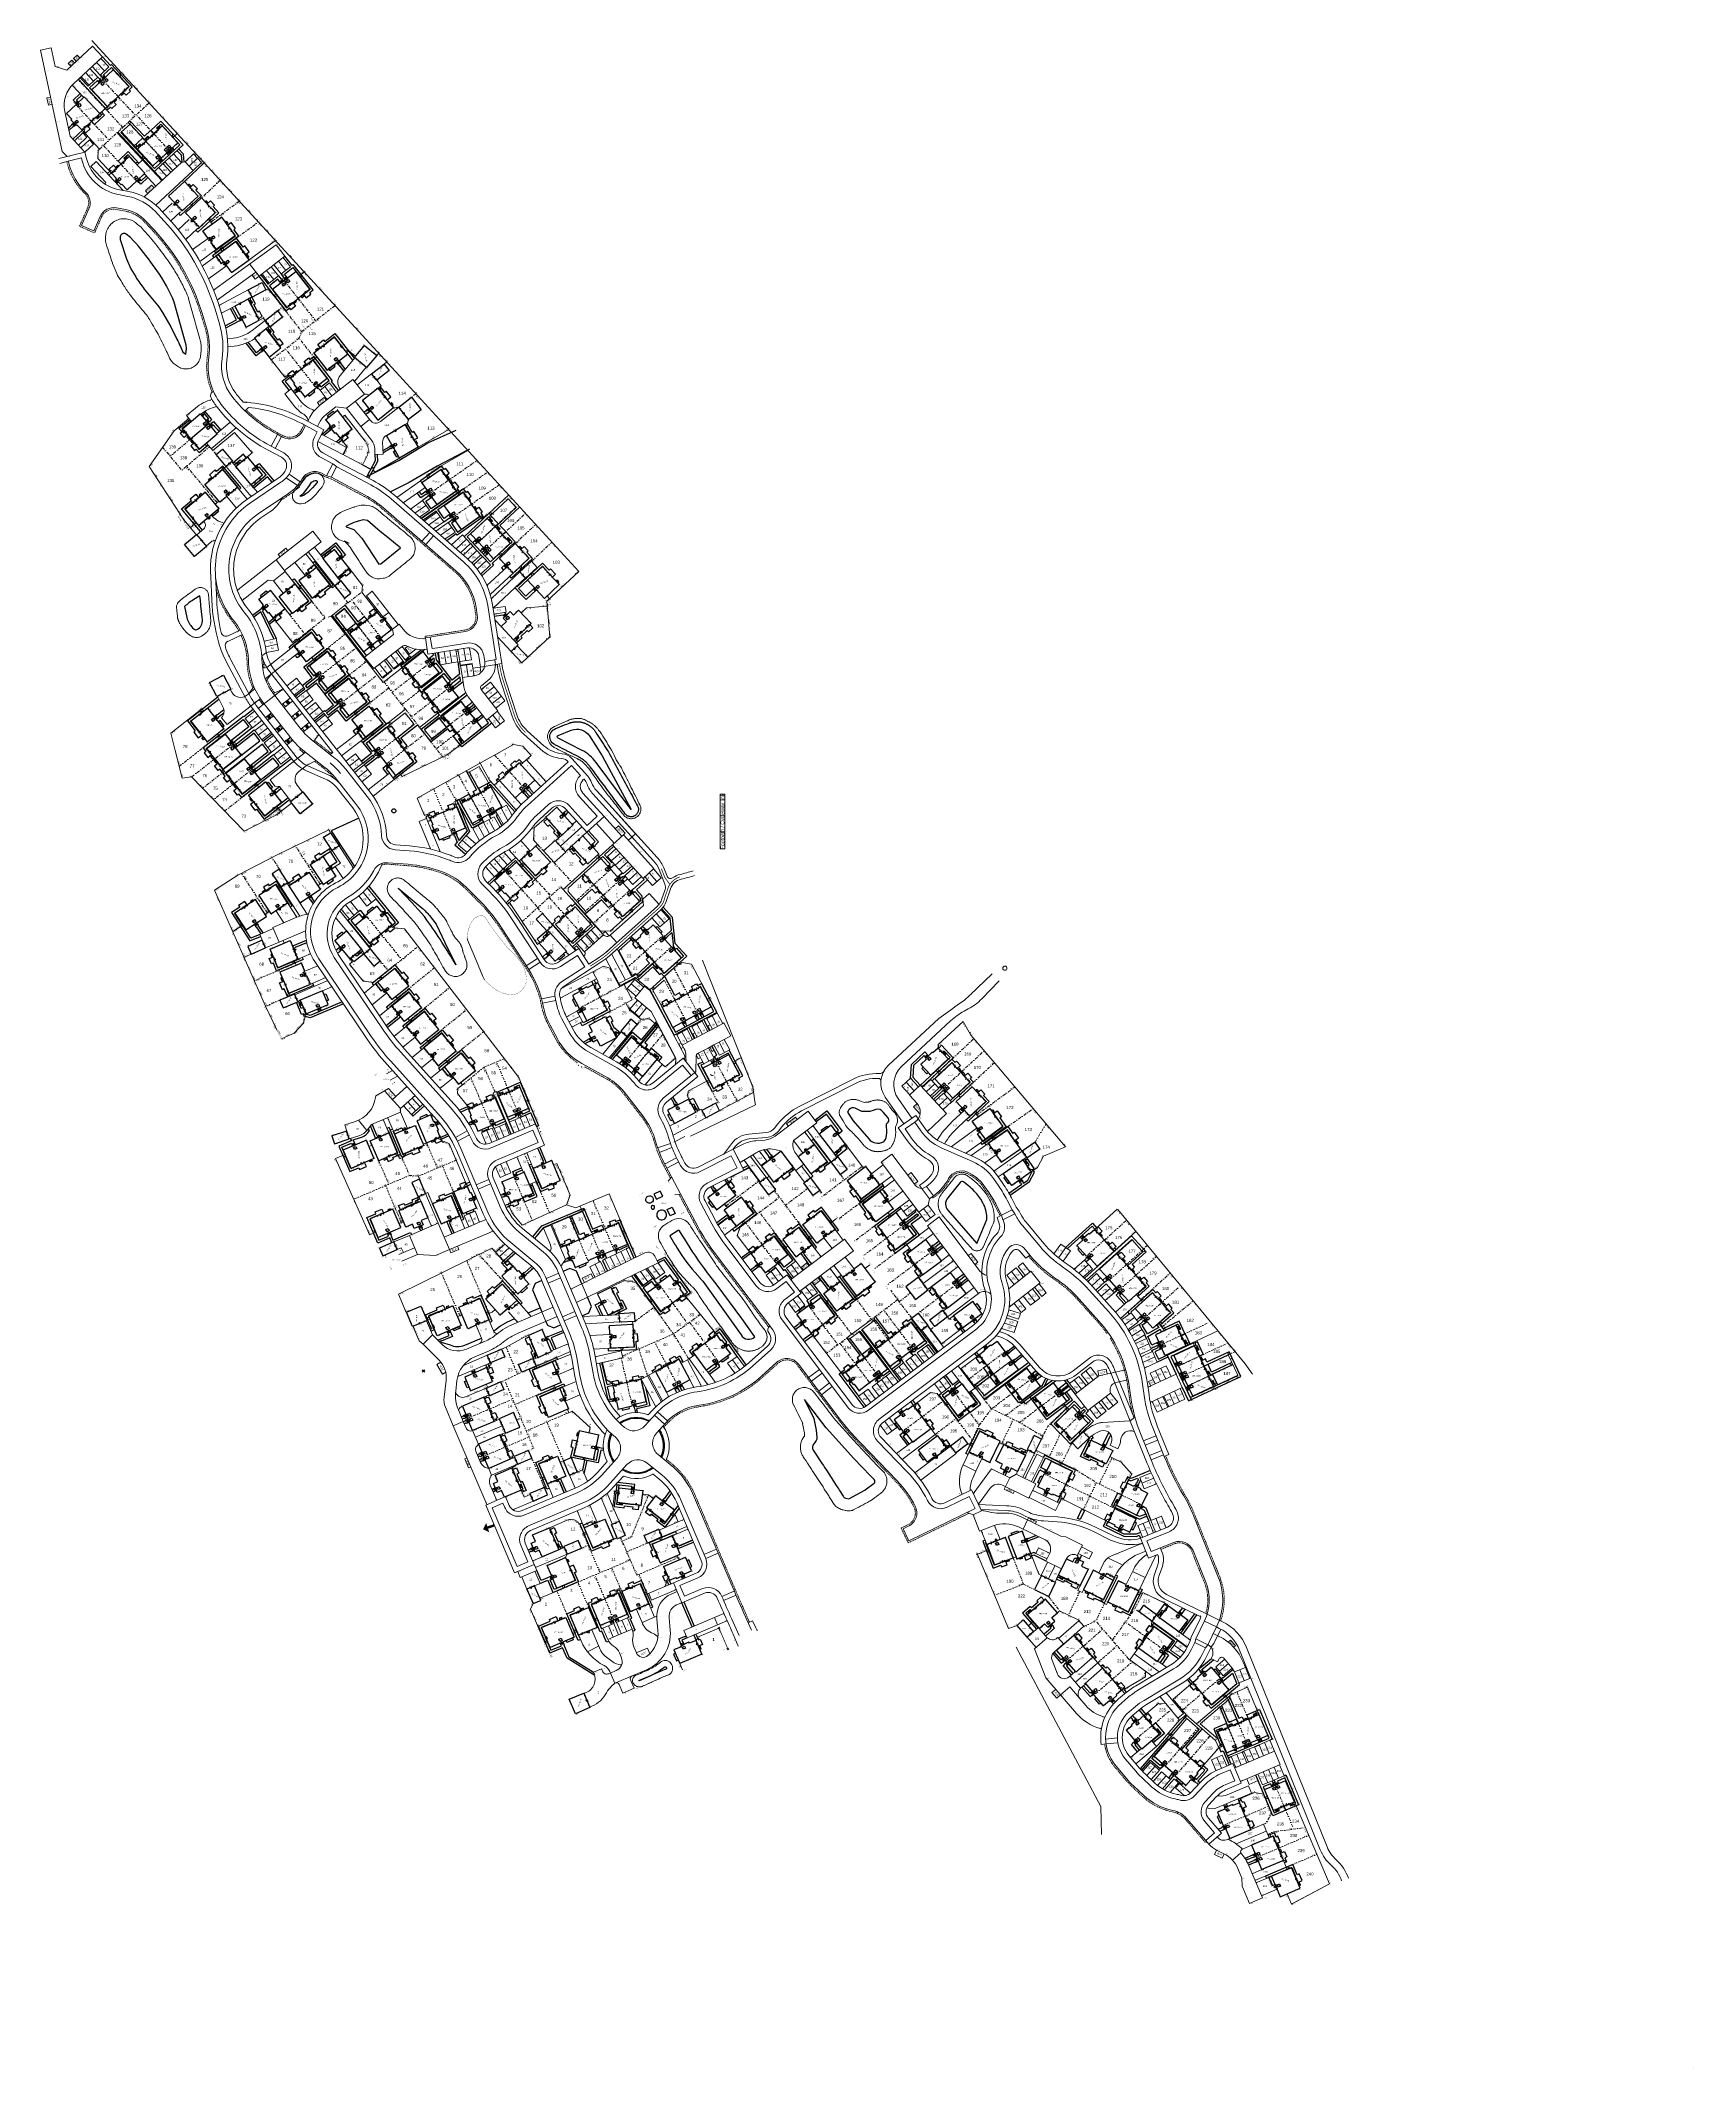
# Model space of a CAD drawing. Header units: metres. Extents: x 337936 to 338610, y 373199 to 374026.
import ezdxf

# ---------------------------------------------------------------- set-up
doc = ezdxf.new("R2010")
doc.units = ezdxf.units.M
doc.header["$PDMODE"] = 35
doc.header["$PDSIZE"] = 0.5
for name, pattern in [('DASHDOT', [25.4, 12.7, -6.35, 0, -6.35]), ('DASHED', [0.75, 0.5, -0.25]), ('DASHED2', [0.375, 0.25, -0.125])]:
    doc.linetypes.add(name, pattern=pattern)
doc.layers.get('Defpoints').update_dxf_attribs({"color": 252})
for name, color, linetype in [('0TT-0Layer', 252, 'Continuous'), ('A-WH_HT-Access-Main', 252, 'Continuous'), ('A-WH_HT-Services-ASHP', 252, 'Continuous'), ('A-WH_HT-Wall-Party Wall Line', 252, 'Continuous'), ('A-WH_HT-Wall-Structure', 252, 'Continuous'), ('C-Zz4050-T-SpotLevels', 7, 'Continuous'), ('DGL-Hedgerow', 252, 'HEDGE'), ('DGL-Paths', 252, 'Continuous'), ('EARTHWORKS', 252, 'Continuous'), ('EXTERNAL_WORKS_BACK_OF_FOOTWAY_LEVELS', 7, 'Continuous'), ('HOUSE_EXTERNAL_LEVELS', 7, 'Continuous'), ('HOUSE_SLAB_LEVEL', 7, 'Continuous'), ('PLOT_BOUNDARY_ANNOTATION', 7, 'Continuous'), ('PLOT_BOUNDARY_GRAVEL_BOARD', 7, 'Continuous'), ('SPOT_GRADIENT_ANNOTATION', 7, 'Continuous'), ('TWR', 252, 'Continuous'), ('WYG-ANNOTATION', 252, 'Continuous')]:
    doc.layers.add(name, color=color, linetype=linetype)
doc.layers.add('A-WH_HT-Wall-Door Openings', color=252, linetype='Continuous', plot=False)
for name, color, linetype, lineweight in [('Basin Adoption Boundary', 252, 'Continuous', 0), ('DGL_BT Gates', 252, 'Continuous', 9), ('DGL_BT Rear Fencing', 252, 'DASHDOT', 9), ('DGL_BT-1.2m Metal Railings', 252, 'Continuous', 25), ('DGL_BT-Replacement Fence', 252, 'FENCELINE2', 9), ('DGL_BT-Screen Fence', 252, 'FENCELINE2', 9), ('DGL_BT-Screen Pier Wall + Panels', 252, 'DASHED', 9), ('DGL_BT-Screen Wall', 252, 'Continuous', 9), ('DGL_Centreline', 252, 'Continuous', 9), ('DGL_DRIVE', 252, 'Continuous', 9), ('DGL_Footpath', 252, 'Continuous', 9), ('DGL_FP LINK', 252, 'Continuous', 9), ('DGL_Plot Parking', 252, 'Continuous', 9), ('DGL_PlotNo', 252, 'Continuous', 9), ('DGL_ROAD_KERBLINE', 252, 'Continuous', 9), ('DGL_VERGE', 252, 'DASHED', 9), ('PM_G01542_Political_Or_Administrative_Symbol', 252, 'Continuous', 9), ('POND', 252, 'Continuous', 9), ('REM_PM_G01210_Inland_Water_Line', 252, 'Continuous', 9), ('REM_PM_G01650_Network_Or_Polygon_Closing_Geometry_Line', 252, 'Continuous', 9), ('SubSt', 252, 'Continuous', 9), ('WYG-DImentions', 252, 'Continuous', 18)]:
    doc.layers.add(name, color=color, linetype=linetype, lineweight=lineweight)
for name, color, linetype, true_color in [('HOUSE_DOORS', 3, 'Continuous', 0x00ff00), ('HOUSE_STEPPED_DPC', 5, 'Continuous', 0x1c10ef), ('PLOT_BOUNDARY_RETAINING_WALL', 1, 'Continuous', 0xff0000)]:
    doc.layers.add(name, color=color, linetype=linetype, true_color=true_color)
doc.styles.add('9751B-2D$0$SSL', font='simplex.shx')
doc.styles.add('AnnotativeArial', font='arial.ttf', dxfattribs={"height": 2})
doc.styles.add('ESTROAD', font='arial.ttf', dxfattribs={"width": 0.75})
doc.styles.get("Standard").update_dxf_attribs({"font": 'arial.ttf'})
doc.styles.add('TTE', font='arial.ttf')
doc.linetypes.add('FENCELINE2', pattern='A,6.35,-2.54,[132,ltypeshp.shx,S=2.54,R=0,X=-2.54,Y=0],-2.54,25.4', length=36.83)
doc.linetypes.add('HEDGE', pattern='A,0.0001,-0.165,[")",9751B-2D$0$SSL,S=0.24,R=110,X=0.1014,Y=0.0975],-0.15,[")",9751B-2D$0$SSL,S=0.3,R=90,X=0.384,Y=0.125],-0.4,[")",9751B-2D$0$SSL,S=0.24,R=70,X=0.353,Y=0.027],-0.43', length=1.1451)

msp = doc.modelspace()

# ---------------------------------------------------------------- hatches: boundary and pattern name
h = msp.add_hatch(color=256)
h.dxf.hatch_style = 1
edge = h.paths.add_edge_path()
edge.add_arc((338161.63, 373359.72), 0.048, 0, 360)
at = {"layer": 'EXTERNAL_WORKS_BACK_OF_FOOTWAY_LEVELS'}
h = msp.add_hatch(color=256, dxfattribs=at)
edge = h.paths.add_edge_path(flags=17)
edge.add_ellipse((337955.84, 374014.4), major_axis=(0.0354, 0.0354), ratio=1, start_angle=45, end_angle=225, ccw=False)
edge.add_ellipse((337955.84, 374014.4), major_axis=(0.0354, 0.0354), ratio=1, start_angle=225, end_angle=405, ccw=False)
h = msp.add_hatch(color=256, dxfattribs=at)
edge = h.paths.add_edge_path(flags=17)
edge.add_ellipse((337956.97, 374015.46), major_axis=(0.0354, 0.0354), ratio=1, start_angle=45, end_angle=225, ccw=False)
edge.add_ellipse((337956.97, 374015.46), major_axis=(0.0354, 0.0354), ratio=1, start_angle=225, end_angle=405, ccw=False)
h = msp.add_hatch(color=256, dxfattribs=at)
edge = h.paths.add_edge_path(flags=17)
edge.add_ellipse((337960.34, 374018.6), major_axis=(0.0354, 0.0354), ratio=1, start_angle=45, end_angle=225, ccw=False)
edge.add_ellipse((337960.34, 374018.6), major_axis=(0.0354, 0.0354), ratio=1, start_angle=225, end_angle=405, ccw=False)
h = msp.add_hatch(color=256, dxfattribs=at)
edge = h.paths.add_edge_path(flags=17)
edge.add_ellipse((337949.04, 374008.05), major_axis=(0.0354, 0.0354), ratio=1, start_angle=45, end_angle=225, ccw=False)
edge.add_ellipse((337949.04, 374008.05), major_axis=(0.0354, 0.0354), ratio=1, start_angle=225, end_angle=405, ccw=False)
h = msp.add_hatch(color=256, dxfattribs=at)
edge = h.paths.add_edge_path(flags=17)
edge.add_ellipse((337951.09, 374009.97), major_axis=(0.0354, 0.0354), ratio=1, start_angle=45, end_angle=225, ccw=False)
edge.add_ellipse((337951.09, 374009.97), major_axis=(0.0354, 0.0354), ratio=1, start_angle=225, end_angle=405, ccw=False)
h = msp.add_hatch(color=256, dxfattribs=at)
edge = h.paths.add_edge_path(flags=17)
edge.add_ellipse((337952.41, 374004.15), major_axis=(0.0354, 0.0354), ratio=1, start_angle=45, end_angle=225, ccw=False)
edge.add_ellipse((337952.41, 374004.15), major_axis=(0.0354, 0.0354), ratio=1, start_angle=225, end_angle=405, ccw=False)
h = msp.add_hatch(color=256, dxfattribs=at)
edge = h.paths.add_edge_path(flags=17)
edge.add_ellipse((337952.47, 374011.26), major_axis=(0.0354, 0.0354), ratio=1, start_angle=45, end_angle=225, ccw=False)
edge.add_ellipse((337952.47, 374011.26), major_axis=(0.0354, 0.0354), ratio=1, start_angle=225, end_angle=405, ccw=False)
h = msp.add_hatch(color=256, dxfattribs=at)
edge = h.paths.add_edge_path(flags=17)
edge.add_ellipse((337957.11, 374009.02), major_axis=(0.0354, 0.0354), ratio=1, start_angle=45, end_angle=225, ccw=False)
edge.add_ellipse((337957.11, 374009.02), major_axis=(0.0354, 0.0354), ratio=1, start_angle=225, end_angle=405, ccw=False)
h = msp.add_hatch(color=256, dxfattribs=at)
edge = h.paths.add_edge_path(flags=17)
edge.add_ellipse((337960.49, 374012.18), major_axis=(0.0354, 0.0354), ratio=1, start_angle=45, end_angle=225, ccw=False)
edge.add_ellipse((337960.49, 374012.18), major_axis=(0.0354, 0.0354), ratio=1, start_angle=225, end_angle=405, ccw=False)
h = msp.add_hatch(color=256, dxfattribs=at)
edge = h.paths.add_edge_path(flags=17)
edge.add_ellipse((337947.3, 373989.85), major_axis=(0.0354, 0.0354), ratio=1, start_angle=45, end_angle=225, ccw=False)
edge.add_ellipse((337947.3, 373989.85), major_axis=(0.0354, 0.0354), ratio=1, start_angle=225, end_angle=405, ccw=False)
h = msp.add_hatch(color=256, dxfattribs=at)
edge = h.paths.add_edge_path(flags=17)
edge.add_ellipse((337953.81, 373980.62), major_axis=(0.0354, 0.0354), ratio=1, start_angle=45, end_angle=225, ccw=False)
edge.add_ellipse((337953.81, 373980.62), major_axis=(0.0354, 0.0354), ratio=1, start_angle=225, end_angle=405, ccw=False)
h = msp.add_hatch(color=256, dxfattribs=at)
edge = h.paths.add_edge_path(flags=17)
edge.add_ellipse((337985.3, 373975.62), major_axis=(0.0354, 0.0354), ratio=1, start_angle=45, end_angle=225, ccw=False)
edge.add_ellipse((337985.3, 373975.62), major_axis=(0.0354, 0.0354), ratio=1, start_angle=225, end_angle=405, ccw=False)
h = msp.add_hatch(color=256, dxfattribs=at)
edge = h.paths.add_edge_path(flags=17)
edge.add_ellipse((337988.83, 373972.35), major_axis=(0.0354, 0.0354), ratio=1, start_angle=45, end_angle=225, ccw=False)
edge.add_ellipse((337988.83, 373972.35), major_axis=(0.0354, 0.0354), ratio=1, start_angle=225, end_angle=405, ccw=False)
h = msp.add_hatch(color=256, dxfattribs=at)
edge = h.paths.add_edge_path(flags=17)
edge.add_ellipse((337989.01, 373979.08), major_axis=(0.0354, 0.0354), ratio=1, start_angle=45, end_angle=225, ccw=False)
edge.add_ellipse((337989.01, 373979.08), major_axis=(0.0354, 0.0354), ratio=1, start_angle=225, end_angle=405, ccw=False)
h = msp.add_hatch(color=256, dxfattribs=at)
edge = h.paths.add_edge_path(flags=17)
edge.add_ellipse((337989.71, 373973.17), major_axis=(0.0354, 0.0354), ratio=1, start_angle=45, end_angle=225, ccw=False)
edge.add_ellipse((337989.71, 373973.17), major_axis=(0.0354, 0.0354), ratio=1, start_angle=225, end_angle=405, ccw=False)
h = msp.add_hatch(color=256, dxfattribs=at)
edge = h.paths.add_edge_path(flags=17)
edge.add_ellipse((337993.07, 373976.31), major_axis=(0.0354, 0.0354), ratio=1, start_angle=45, end_angle=225, ccw=False)
edge.add_ellipse((337993.07, 373976.31), major_axis=(0.0354, 0.0354), ratio=1, start_angle=225, end_angle=405, ccw=False)
h = msp.add_hatch(color=256, dxfattribs=at)
edge = h.paths.add_edge_path(flags=17)
edge.add_ellipse((337994.85, 373976.46), major_axis=(0.0354, 0.0354), ratio=1, start_angle=45, end_angle=225, ccw=False)
edge.add_ellipse((337994.85, 373976.46), major_axis=(0.0354, 0.0354), ratio=1, start_angle=225, end_angle=405, ccw=False)
h = msp.add_hatch(color=256, dxfattribs=at)
edge = h.paths.add_edge_path(flags=17)
edge.add_ellipse((337962.07, 373967.48), major_axis=(0.0354, 0.0354), ratio=1, start_angle=45, end_angle=225, ccw=False)
edge.add_ellipse((337962.07, 373967.48), major_axis=(0.0354, 0.0354), ratio=1, start_angle=225, end_angle=405, ccw=False)
h = msp.add_hatch(color=256, dxfattribs=at)
edge = h.paths.add_edge_path(flags=17)
edge.add_ellipse((337969.41, 373964.94), major_axis=(0.0354, 0.0354), ratio=1, start_angle=45, end_angle=225, ccw=False)
edge.add_ellipse((337969.41, 373964.94), major_axis=(0.0354, 0.0354), ratio=1, start_angle=225, end_angle=405, ccw=False)
h = msp.add_hatch(color=256, dxfattribs=at)
edge = h.paths.add_edge_path(flags=17)
edge.add_ellipse((337982.85, 373966.67), major_axis=(0.0354, 0.0354), ratio=1, start_angle=45, end_angle=225, ccw=False)
edge.add_ellipse((337982.85, 373966.67), major_axis=(0.0354, 0.0354), ratio=1, start_angle=225, end_angle=405, ccw=False)
h = msp.add_hatch(color=256, dxfattribs=at)
edge = h.paths.add_edge_path(flags=17)
edge.add_ellipse((337985.1, 373968.87), major_axis=(0.0354, 0.0354), ratio=1, start_angle=45, end_angle=225, ccw=False)
edge.add_ellipse((337985.1, 373968.87), major_axis=(0.0354, 0.0354), ratio=1, start_angle=225, end_angle=405, ccw=False)
h = msp.add_hatch(color=256, dxfattribs=at)
edge = h.paths.add_edge_path(flags=17)
edge.add_ellipse((337985.47, 373969.21), major_axis=(0.0354, 0.0354), ratio=1, start_angle=45, end_angle=225, ccw=False)
edge.add_ellipse((337985.47, 373969.21), major_axis=(0.0354, 0.0354), ratio=1, start_angle=225, end_angle=405, ccw=False)
h = msp.add_hatch(color=256, dxfattribs=at)
edge = h.paths.add_edge_path(flags=17)
edge.add_ellipse((337978.24, 373962.2), major_axis=(0.0354, 0.0354), ratio=1, start_angle=45, end_angle=225, ccw=False)
edge.add_ellipse((337978.24, 373962.2), major_axis=(0.0354, 0.0354), ratio=1, start_angle=225, end_angle=405, ccw=False)
h = msp.add_hatch(color=256, dxfattribs=at)
edge = h.paths.add_edge_path(flags=17)
edge.add_ellipse((337982.83, 373958.96), major_axis=(0.0354, 0.0354), ratio=1, start_angle=45, end_angle=225, ccw=False)
edge.add_ellipse((337982.83, 373958.96), major_axis=(0.0354, 0.0354), ratio=1, start_angle=225, end_angle=405, ccw=False)
h = msp.add_hatch(color=256, dxfattribs=at)
edge = h.paths.add_edge_path(flags=17)
edge.add_ellipse((337985.64, 373956.05), major_axis=(0.0354, 0.0354), ratio=1, start_angle=45, end_angle=225, ccw=False)
edge.add_ellipse((337985.64, 373956.05), major_axis=(0.0354, 0.0354), ratio=1, start_angle=225, end_angle=405, ccw=False)
h = msp.add_hatch(color=256, dxfattribs=at)
edge = h.paths.add_edge_path(flags=17)
edge.add_ellipse((337989.07, 373957.94), major_axis=(0.0354, 0.0354), ratio=1, start_angle=45, end_angle=225, ccw=False)
edge.add_ellipse((337989.07, 373957.94), major_axis=(0.0354, 0.0354), ratio=1, start_angle=225, end_angle=405, ccw=False)
h = msp.add_hatch(color=256, dxfattribs=at)
edge = h.paths.add_edge_path(flags=17)
edge.add_ellipse((337988.9, 373952.53), major_axis=(0.0354, 0.0354), ratio=1, start_angle=45, end_angle=225, ccw=False)
edge.add_ellipse((337988.9, 373952.53), major_axis=(0.0354, 0.0354), ratio=1, start_angle=225, end_angle=405, ccw=False)
h = msp.add_hatch(color=256, dxfattribs=at)
edge = h.paths.add_edge_path(flags=17)
edge.add_ellipse((337992.08, 373948.79), major_axis=(0.0354, 0.0354), ratio=1, start_angle=45, end_angle=225, ccw=False)
edge.add_ellipse((337992.08, 373948.79), major_axis=(0.0354, 0.0354), ratio=1, start_angle=225, end_angle=405, ccw=False)
h = msp.add_hatch(color=256, dxfattribs=at)
edge = h.paths.add_edge_path(flags=17)
edge.add_ellipse((337996.07, 373951.2), major_axis=(0.0354, 0.0354), ratio=1, start_angle=45, end_angle=225, ccw=False)
edge.add_ellipse((337996.07, 373951.2), major_axis=(0.0354, 0.0354), ratio=1, start_angle=225, end_angle=405, ccw=False)
h = msp.add_hatch(color=256, dxfattribs=at)
edge = h.paths.add_edge_path(flags=17)
edge.add_ellipse((337995.01, 373944.96), major_axis=(0.0354, 0.0354), ratio=1, start_angle=45, end_angle=225, ccw=False)
edge.add_ellipse((337995.01, 373944.96), major_axis=(0.0354, 0.0354), ratio=1, start_angle=225, end_angle=405, ccw=False)
h = msp.add_hatch(color=256, dxfattribs=at)
edge = h.paths.add_edge_path(flags=17)
edge.add_ellipse((337997.92, 373940.71), major_axis=(0.0354, 0.0354), ratio=1, start_angle=45, end_angle=225, ccw=False)
edge.add_ellipse((337997.92, 373940.71), major_axis=(0.0354, 0.0354), ratio=1, start_angle=225, end_angle=405, ccw=False)
h = msp.add_hatch(color=256, dxfattribs=at)
edge = h.paths.add_edge_path(flags=17)
edge.add_ellipse((338000.74, 373936.05), major_axis=(0.0354, 0.0354), ratio=1, start_angle=45, end_angle=225, ccw=False)
edge.add_ellipse((338000.74, 373936.05), major_axis=(0.0354, 0.0354), ratio=1, start_angle=225, end_angle=405, ccw=False)
h = msp.add_hatch(color=256, dxfattribs=at)
edge = h.paths.add_edge_path(flags=17)
edge.add_ellipse((338001.9, 373933.96), major_axis=(0.0354, 0.0354), ratio=1, start_angle=45, end_angle=225, ccw=False)
edge.add_ellipse((338001.9, 373933.96), major_axis=(0.0354, 0.0354), ratio=1, start_angle=225, end_angle=405, ccw=False)
h = msp.add_hatch(color=256, dxfattribs=at)
edge = h.paths.add_edge_path(flags=17)
edge.add_ellipse((338026.25, 373930.76), major_axis=(0.0354, 0.0354), ratio=1, start_angle=45, end_angle=225, ccw=False)
edge.add_ellipse((338026.25, 373930.76), major_axis=(0.0354, 0.0354), ratio=1, start_angle=225, end_angle=405, ccw=False)
h = msp.add_hatch(color=256, dxfattribs=at)
edge = h.paths.add_edge_path(flags=17)
edge.add_ellipse((338029.88, 373933.59), major_axis=(0.0354, 0.0354), ratio=1, start_angle=45, end_angle=225, ccw=False)
edge.add_ellipse((338029.88, 373933.59), major_axis=(0.0354, 0.0354), ratio=1, start_angle=225, end_angle=405, ccw=False)
h = msp.add_hatch(color=256, dxfattribs=at)
edge = h.paths.add_edge_path(flags=17)
edge.add_ellipse((338031.1, 373934.55), major_axis=(0.0354, 0.0354), ratio=1, start_angle=45, end_angle=225, ccw=False)
edge.add_ellipse((338031.1, 373934.55), major_axis=(0.0354, 0.0354), ratio=1, start_angle=225, end_angle=405, ccw=False)
h = msp.add_hatch(color=256, dxfattribs=at)
edge = h.paths.add_edge_path(flags=17)
edge.add_ellipse((338034.32, 373930.97), major_axis=(0.0354, 0.0354), ratio=1, start_angle=45, end_angle=225, ccw=False)
edge.add_ellipse((338034.32, 373930.97), major_axis=(0.0354, 0.0354), ratio=1, start_angle=225, end_angle=405, ccw=False)
h = msp.add_hatch(color=256, dxfattribs=at)
edge = h.paths.add_edge_path(flags=17)
edge.add_ellipse((338034.72, 373937.38), major_axis=(0.0354, 0.0354), ratio=1, start_angle=45, end_angle=225, ccw=False)
edge.add_ellipse((338034.72, 373937.38), major_axis=(0.0354, 0.0354), ratio=1, start_angle=225, end_angle=405, ccw=False)
h = msp.add_hatch(color=256, dxfattribs=at)
edge = h.paths.add_edge_path(flags=17)
edge.add_ellipse((338004.38, 373928.97), major_axis=(0.0354, 0.0354), ratio=1, start_angle=45, end_angle=225, ccw=False)
edge.add_ellipse((338004.38, 373928.97), major_axis=(0.0354, 0.0354), ratio=1, start_angle=225, end_angle=405, ccw=False)
h = msp.add_hatch(color=256, dxfattribs=at)
edge = h.paths.add_edge_path(flags=17)
edge.add_ellipse((338006.44, 373924.15), major_axis=(0.0354, 0.0354), ratio=1, start_angle=45, end_angle=225, ccw=False)
edge.add_ellipse((338006.44, 373924.15), major_axis=(0.0354, 0.0354), ratio=1, start_angle=225, end_angle=405, ccw=False)
h = msp.add_hatch(color=256, dxfattribs=at)
edge = h.paths.add_edge_path(flags=17)
edge.add_ellipse((338030.68, 373928.12), major_axis=(0.0354, 0.0354), ratio=1, start_angle=45, end_angle=225, ccw=False)
edge.add_ellipse((338030.68, 373928.12), major_axis=(0.0354, 0.0354), ratio=1, start_angle=225, end_angle=405, ccw=False)
h = msp.add_hatch(color=256, dxfattribs=at)
edge = h.paths.add_edge_path(flags=17)
edge.add_ellipse((338007.88, 373920.26), major_axis=(0.0354, 0.0354), ratio=1, start_angle=45, end_angle=225, ccw=False)
edge.add_ellipse((338007.88, 373920.26), major_axis=(0.0354, 0.0354), ratio=1, start_angle=225, end_angle=405, ccw=False)
h = msp.add_hatch(color=256, dxfattribs=at)
edge = h.paths.add_edge_path(flags=17)
edge.add_ellipse((338008.66, 373917.9), major_axis=(0.0354, 0.0354), ratio=1, start_angle=45, end_angle=225, ccw=False)
edge.add_ellipse((338008.66, 373917.9), major_axis=(0.0354, 0.0354), ratio=1, start_angle=225, end_angle=405, ccw=False)
h = msp.add_hatch(color=256, dxfattribs=at)
edge = h.paths.add_edge_path(flags=17)
edge.add_ellipse((338009.59, 373914.88), major_axis=(0.0354, 0.0354), ratio=1, start_angle=45, end_angle=225, ccw=False)
edge.add_ellipse((338009.59, 373914.88), major_axis=(0.0354, 0.0354), ratio=1, start_angle=225, end_angle=405, ccw=False)
h = msp.add_hatch(color=256, dxfattribs=at)
edge = h.paths.add_edge_path(flags=17)
edge.add_ellipse((338012.11, 373904.34), major_axis=(0.0354, 0.0354), ratio=1, start_angle=45, end_angle=225, ccw=False)
edge.add_ellipse((338012.11, 373904.34), major_axis=(0.0354, 0.0354), ratio=1, start_angle=225, end_angle=405, ccw=False)
h = msp.add_hatch(color=256, dxfattribs=at)
edge = h.paths.add_edge_path(flags=17)
edge.add_ellipse((338012.28, 373901.54), major_axis=(0.0354, 0.0354), ratio=1, start_angle=45, end_angle=225, ccw=False)
edge.add_ellipse((338012.28, 373901.54), major_axis=(0.0354, 0.0354), ratio=1, start_angle=225, end_angle=405, ccw=False)
h = msp.add_hatch(color=256, dxfattribs=at)
edge = h.paths.add_edge_path(flags=17)
edge.add_ellipse((338059.72, 373891.56), major_axis=(0.0354, 0.0354), ratio=1, start_angle=45, end_angle=225, ccw=False)
edge.add_ellipse((338059.72, 373891.56), major_axis=(0.0354, 0.0354), ratio=1, start_angle=225, end_angle=405, ccw=False)
h = msp.add_hatch(color=256, dxfattribs=at)
edge = h.paths.add_edge_path(flags=17)
edge.add_ellipse((338039.23, 373882.47), major_axis=(0.0354, 0.0354), ratio=1, start_angle=45, end_angle=225, ccw=False)
edge.add_ellipse((338039.23, 373882.47), major_axis=(0.0354, 0.0354), ratio=1, start_angle=225, end_angle=405, ccw=False)
h = msp.add_hatch(color=256, dxfattribs=at)
edge = h.paths.add_edge_path(flags=17)
edge.add_ellipse((338050.96, 373881.88), major_axis=(0.0354, 0.0354), ratio=1, start_angle=45, end_angle=225, ccw=False)
edge.add_ellipse((338050.96, 373881.88), major_axis=(0.0354, 0.0354), ratio=1, start_angle=225, end_angle=405, ccw=False)
h = msp.add_hatch(color=256, dxfattribs=at)
edge = h.paths.add_edge_path(flags=17)
edge.add_ellipse((338056.41, 373882.54), major_axis=(0.0354, 0.0354), ratio=1, start_angle=45, end_angle=225, ccw=False)
edge.add_ellipse((338056.41, 373882.54), major_axis=(0.0354, 0.0354), ratio=1, start_angle=225, end_angle=405, ccw=False)
h = msp.add_hatch(color=256, dxfattribs=at)
edge = h.paths.add_edge_path(flags=17)
edge.add_ellipse((338058.08, 373883.85), major_axis=(0.0354, 0.0354), ratio=1, start_angle=45, end_angle=225, ccw=False)
edge.add_ellipse((338058.08, 373883.85), major_axis=(0.0354, 0.0354), ratio=1, start_angle=225, end_angle=405, ccw=False)
h = msp.add_hatch(color=256, dxfattribs=at)
edge = h.paths.add_edge_path(flags=17)
edge.add_ellipse((338063.8, 373887.09), major_axis=(0.0354, 0.0354), ratio=1, start_angle=45, end_angle=225, ccw=False)
edge.add_ellipse((338063.8, 373887.09), major_axis=(0.0354, 0.0354), ratio=1, start_angle=225, end_angle=405, ccw=False)
h = msp.add_hatch(color=256, dxfattribs=at)
edge = h.paths.add_edge_path(flags=17)
edge.add_ellipse((338065.07, 373885.47), major_axis=(0.0354, 0.0354), ratio=1, start_angle=45, end_angle=225, ccw=False)
edge.add_ellipse((338065.07, 373885.47), major_axis=(0.0354, 0.0354), ratio=1, start_angle=225, end_angle=405, ccw=False)
h = msp.add_hatch(color=256, dxfattribs=at)
edge = h.paths.add_edge_path(flags=17)
edge.add_ellipse((338067.92, 373881.82), major_axis=(0.0354, 0.0354), ratio=1, start_angle=45, end_angle=225, ccw=False)
edge.add_ellipse((338067.92, 373881.82), major_axis=(0.0354, 0.0354), ratio=1, start_angle=225, end_angle=405, ccw=False)
h = msp.add_hatch(color=256, dxfattribs=at)
edge = h.paths.add_edge_path(flags=17)
edge.add_ellipse((338002.5, 373874.44), major_axis=(0.0354, 0.0354), ratio=1, start_angle=45, end_angle=225, ccw=False)
edge.add_ellipse((338002.5, 373874.44), major_axis=(0.0354, 0.0354), ratio=1, start_angle=225, end_angle=405, ccw=False)
h = msp.add_hatch(color=256, dxfattribs=at)
edge = h.paths.add_edge_path(flags=17)
edge.add_ellipse((338005.65, 373879.48), major_axis=(0.0354, 0.0354), ratio=1, start_angle=45, end_angle=225, ccw=False)
edge.add_ellipse((338005.65, 373879.48), major_axis=(0.0354, 0.0354), ratio=1, start_angle=225, end_angle=405, ccw=False)
h = msp.add_hatch(color=256, dxfattribs=at)
edge = h.paths.add_edge_path(flags=17)
edge.add_ellipse((338007.42, 373876.76), major_axis=(0.0354, 0.0354), ratio=1, start_angle=45, end_angle=225, ccw=False)
edge.add_ellipse((338007.42, 373876.76), major_axis=(0.0354, 0.0354), ratio=1, start_angle=225, end_angle=405, ccw=False)
h = msp.add_hatch(color=256, dxfattribs=at)
edge = h.paths.add_edge_path(flags=17)
edge.add_ellipse((338018.69, 373878.43), major_axis=(0.0354, 0.0354), ratio=1, start_angle=45, end_angle=225, ccw=False)
edge.add_ellipse((338018.69, 373878.43), major_axis=(0.0354, 0.0354), ratio=1, start_angle=225, end_angle=405, ccw=False)
h = msp.add_hatch(color=256, dxfattribs=at)
edge = h.paths.add_edge_path(flags=17)
edge.add_ellipse((338020.62, 373876.45), major_axis=(0.0354, 0.0354), ratio=1, start_angle=45, end_angle=225, ccw=False)
edge.add_ellipse((338020.62, 373876.45), major_axis=(0.0354, 0.0354), ratio=1, start_angle=225, end_angle=405, ccw=False)
h = msp.add_hatch(color=256, dxfattribs=at)
edge = h.paths.add_edge_path(flags=17)
edge.add_ellipse((338047.34, 373875.06), major_axis=(0.0354, 0.0354), ratio=1, start_angle=45, end_angle=225, ccw=False)
edge.add_ellipse((338047.34, 373875.06), major_axis=(0.0354, 0.0354), ratio=1, start_angle=225, end_angle=405, ccw=False)
h = msp.add_hatch(color=256, dxfattribs=at)
edge = h.paths.add_edge_path(flags=17)
edge.add_ellipse((338052.78, 373879.71), major_axis=(0.0354, 0.0354), ratio=1, start_angle=45, end_angle=225, ccw=False)
edge.add_ellipse((338052.78, 373879.71), major_axis=(0.0354, 0.0354), ratio=1, start_angle=225, end_angle=405, ccw=False)
h = msp.add_hatch(color=256, dxfattribs=at)
edge = h.paths.add_edge_path(flags=17)
edge.add_ellipse((338060.75, 373876.05), major_axis=(0.0354, 0.0354), ratio=1, start_angle=45, end_angle=225, ccw=False)
edge.add_ellipse((338060.75, 373876.05), major_axis=(0.0354, 0.0354), ratio=1, start_angle=225, end_angle=405, ccw=False)
h = msp.add_hatch(color=256, dxfattribs=at)
edge = h.paths.add_edge_path(flags=17)
edge.add_ellipse((338064.14, 373878.7), major_axis=(0.0354, 0.0354), ratio=1, start_angle=45, end_angle=225, ccw=False)
edge.add_ellipse((338064.14, 373878.7), major_axis=(0.0354, 0.0354), ratio=1, start_angle=225, end_angle=405, ccw=False)
h = msp.add_hatch(color=256, dxfattribs=at)
edge = h.paths.add_edge_path(flags=17)
edge.add_ellipse((338068.12, 373873.93), major_axis=(0.0354, 0.0354), ratio=1, start_angle=45, end_angle=225, ccw=False)
edge.add_ellipse((338068.12, 373873.93), major_axis=(0.0354, 0.0354), ratio=1, start_angle=225, end_angle=405, ccw=False)
h = msp.add_hatch(color=256, dxfattribs=at)
edge = h.paths.add_edge_path(flags=17)
edge.add_ellipse((338008.87, 373866.86), major_axis=(0.0354, 0.0354), ratio=1, start_angle=45, end_angle=225, ccw=False)
edge.add_ellipse((338008.87, 373866.86), major_axis=(0.0354, 0.0354), ratio=1, start_angle=225, end_angle=405, ccw=False)
h = msp.add_hatch(color=256, dxfattribs=at)
edge = h.paths.add_edge_path(flags=17)
edge.add_ellipse((338013.15, 373870.2), major_axis=(0.0354, 0.0354), ratio=1, start_angle=45, end_angle=225, ccw=False)
edge.add_ellipse((338013.15, 373870.2), major_axis=(0.0354, 0.0354), ratio=1, start_angle=225, end_angle=405, ccw=False)
h = msp.add_hatch(color=256, dxfattribs=at)
edge = h.paths.add_edge_path(flags=17)
edge.add_ellipse((338015.41, 373868.04), major_axis=(0.0354, 0.0354), ratio=1, start_angle=45, end_angle=225, ccw=False)
edge.add_ellipse((338015.41, 373868.04), major_axis=(0.0354, 0.0354), ratio=1, start_angle=225, end_angle=405, ccw=False)
h = msp.add_hatch(color=256, dxfattribs=at)
edge = h.paths.add_edge_path(flags=17)
edge.add_ellipse((338043.28, 373869.31), major_axis=(0.0354, 0.0354), ratio=1, start_angle=45, end_angle=225, ccw=False)
edge.add_ellipse((338043.28, 373869.31), major_axis=(0.0354, 0.0354), ratio=1, start_angle=225, end_angle=405, ccw=False)
h = msp.add_hatch(color=256, dxfattribs=at)
edge = h.paths.add_edge_path(flags=17)
edge.add_ellipse((338044.87, 373870.73), major_axis=(0.0354, 0.0354), ratio=1, start_angle=45, end_angle=225, ccw=False)
edge.add_ellipse((338044.87, 373870.73), major_axis=(0.0354, 0.0354), ratio=1, start_angle=225, end_angle=405, ccw=False)
h = msp.add_hatch(color=256, dxfattribs=at)
edge = h.paths.add_edge_path(flags=17)
edge.add_ellipse((338048.67, 373868.71), major_axis=(0.0354, 0.0354), ratio=1, start_angle=45, end_angle=225, ccw=False)
edge.add_ellipse((338048.67, 373868.71), major_axis=(0.0354, 0.0354), ratio=1, start_angle=225, end_angle=405, ccw=False)
h = msp.add_hatch(color=256, dxfattribs=at)
edge = h.paths.add_edge_path(flags=17)
edge.add_ellipse((338050.46, 373865.26), major_axis=(0.0354, 0.0354), ratio=1, start_angle=45, end_angle=225, ccw=False)
edge.add_ellipse((338050.46, 373865.26), major_axis=(0.0354, 0.0354), ratio=1, start_angle=225, end_angle=405, ccw=False)
h = msp.add_hatch(color=256, dxfattribs=at)
edge = h.paths.add_edge_path(flags=17)
edge.add_ellipse((338049.06, 373862.5), major_axis=(0.0354, 0.0354), ratio=1, start_angle=45, end_angle=225, ccw=False)
edge.add_ellipse((338049.06, 373862.5), major_axis=(0.0354, 0.0354), ratio=1, start_angle=225, end_angle=405, ccw=False)
h = msp.add_hatch(color=256, dxfattribs=at)
edge = h.paths.add_edge_path(flags=17)
edge.add_ellipse((338075.54, 373858.27), major_axis=(0.0354, 0.0354), ratio=1, start_angle=45, end_angle=225, ccw=False)
edge.add_ellipse((338075.54, 373858.27), major_axis=(0.0354, 0.0354), ratio=1, start_angle=225, end_angle=405, ccw=False)
h = msp.add_hatch(color=256, dxfattribs=at)
edge = h.paths.add_edge_path(flags=17)
edge.add_ellipse((338014, 373838.86), major_axis=(0.0354, 0.0354), ratio=1, start_angle=45, end_angle=225, ccw=False)
edge.add_ellipse((338014, 373838.86), major_axis=(0.0354, 0.0354), ratio=1, start_angle=225, end_angle=405, ccw=False)
h = msp.add_hatch(color=256, dxfattribs=at)
edge = h.paths.add_edge_path(flags=17)
edge.add_ellipse((338021.74, 373840.16), major_axis=(0.0354, 0.0354), ratio=1, start_angle=45, end_angle=225, ccw=False)
edge.add_ellipse((338021.74, 373840.16), major_axis=(0.0354, 0.0354), ratio=1, start_angle=225, end_angle=405, ccw=False)
h = msp.add_hatch(color=256, dxfattribs=at)
edge = h.paths.add_edge_path(flags=17)
edge.add_ellipse((338024.07, 373841.73), major_axis=(0.0354, 0.0354), ratio=1, start_angle=45, end_angle=225, ccw=False)
edge.add_ellipse((338024.07, 373841.73), major_axis=(0.0354, 0.0354), ratio=1, start_angle=225, end_angle=405, ccw=False)
h = msp.add_hatch(color=256, dxfattribs=at)
edge = h.paths.add_edge_path(flags=17)
edge.add_ellipse((338030.59, 373846.13), major_axis=(0.0354, 0.0354), ratio=1, start_angle=45, end_angle=225, ccw=False)
edge.add_ellipse((338030.59, 373846.13), major_axis=(0.0354, 0.0354), ratio=1, start_angle=225, end_angle=405, ccw=False)
h = msp.add_hatch(color=256, dxfattribs=at)
edge = h.paths.add_edge_path(flags=17)
edge.add_ellipse((338081.28, 373839.62), major_axis=(0.0354, 0.0354), ratio=1, start_angle=45, end_angle=225, ccw=False)
edge.add_ellipse((338081.28, 373839.62), major_axis=(0.0354, 0.0354), ratio=1, start_angle=225, end_angle=405, ccw=False)
h = msp.add_hatch(color=256, dxfattribs=at)
edge = h.paths.add_edge_path(flags=17)
edge.add_ellipse((338089.88, 373841.62), major_axis=(0.0354, 0.0354), ratio=1, start_angle=45, end_angle=225, ccw=False)
edge.add_ellipse((338089.88, 373841.62), major_axis=(0.0354, 0.0354), ratio=1, start_angle=225, end_angle=405, ccw=False)
h = msp.add_hatch(color=256, dxfattribs=at)
edge = h.paths.add_edge_path(flags=17)
edge.add_ellipse((338015.65, 373835.44), major_axis=(0.0354, 0.0354), ratio=1, start_angle=45, end_angle=225, ccw=False)
edge.add_ellipse((338015.65, 373835.44), major_axis=(0.0354, 0.0354), ratio=1, start_angle=225, end_angle=405, ccw=False)
h = msp.add_hatch(color=256, dxfattribs=at)
edge = h.paths.add_edge_path(flags=17)
edge.add_ellipse((338083.69, 373837.52), major_axis=(0.0354, 0.0354), ratio=1, start_angle=45, end_angle=225, ccw=False)
edge.add_ellipse((338083.69, 373837.52), major_axis=(0.0354, 0.0354), ratio=1, start_angle=225, end_angle=405, ccw=False)
h = msp.add_hatch(color=256, dxfattribs=at)
edge = h.paths.add_edge_path(flags=17)
edge.add_ellipse((338086.8, 373834.83), major_axis=(0.0354, 0.0354), ratio=1, start_angle=45, end_angle=225, ccw=False)
edge.add_ellipse((338086.8, 373834.83), major_axis=(0.0354, 0.0354), ratio=1, start_angle=225, end_angle=405, ccw=False)
h = msp.add_hatch(color=256, dxfattribs=at)
edge = h.paths.add_edge_path(flags=17)
edge.add_ellipse((338090.37, 373831.72), major_axis=(0.0354, 0.0354), ratio=1, start_angle=45, end_angle=225, ccw=False)
edge.add_ellipse((338090.37, 373831.72), major_axis=(0.0354, 0.0354), ratio=1, start_angle=225, end_angle=405, ccw=False)
h = msp.add_hatch(color=256, dxfattribs=at)
edge = h.paths.add_edge_path(flags=17)
edge.add_ellipse((338006.71, 373828.53), major_axis=(0.0354, 0.0354), ratio=1, start_angle=45, end_angle=225, ccw=False)
edge.add_ellipse((338006.71, 373828.53), major_axis=(0.0354, 0.0354), ratio=1, start_angle=225, end_angle=405, ccw=False)
h = msp.add_hatch(color=256, dxfattribs=at)
edge = h.paths.add_edge_path(flags=17)
edge.add_ellipse((338010.14, 373828.61), major_axis=(0.0354, 0.0354), ratio=1, start_angle=45, end_angle=225, ccw=False)
edge.add_ellipse((338010.14, 373828.61), major_axis=(0.0354, 0.0354), ratio=1, start_angle=225, end_angle=405, ccw=False)
h = msp.add_hatch(color=256, dxfattribs=at)
edge = h.paths.add_edge_path(flags=17)
edge.add_ellipse((338092.4, 373829.96), major_axis=(0.0354, 0.0354), ratio=1, start_angle=45, end_angle=225, ccw=False)
edge.add_ellipse((338092.4, 373829.96), major_axis=(0.0354, 0.0354), ratio=1, start_angle=225, end_angle=405, ccw=False)
h = msp.add_hatch(color=256, dxfattribs=at)
edge = h.paths.add_edge_path(flags=17)
edge.add_ellipse((338095.97, 373826.85), major_axis=(0.0354, 0.0354), ratio=1, start_angle=45, end_angle=225, ccw=False)
edge.add_ellipse((338095.97, 373826.85), major_axis=(0.0354, 0.0354), ratio=1, start_angle=225, end_angle=405, ccw=False)
h = msp.add_hatch(color=256, dxfattribs=at)
edge = h.paths.add_edge_path(flags=17)
edge.add_ellipse((338097.18, 373825.8), major_axis=(0.0354, 0.0354), ratio=1, start_angle=45, end_angle=225, ccw=False)
edge.add_ellipse((338097.18, 373825.8), major_axis=(0.0354, 0.0354), ratio=1, start_angle=225, end_angle=405, ccw=False)
h = msp.add_hatch(color=256, dxfattribs=at)
edge = h.paths.add_edge_path(flags=17)
edge.add_ellipse((338100.76, 373822.69), major_axis=(0.0354, 0.0354), ratio=1, start_angle=45, end_angle=225, ccw=False)
edge.add_ellipse((338100.76, 373822.69), major_axis=(0.0354, 0.0354), ratio=1, start_angle=225, end_angle=405, ccw=False)
h = msp.add_hatch(color=256, dxfattribs=at)
edge = h.paths.add_edge_path(flags=17)
edge.add_ellipse((338006.95, 373821.99), major_axis=(0.0354, 0.0354), ratio=1, start_angle=45, end_angle=225, ccw=False)
edge.add_ellipse((338006.95, 373821.99), major_axis=(0.0354, 0.0354), ratio=1, start_angle=225, end_angle=405, ccw=False)
h = msp.add_hatch(color=256, dxfattribs=at)
edge = h.paths.add_edge_path(flags=17)
edge.add_ellipse((338044, 373816.47), major_axis=(0.0354, 0.0354), ratio=1, start_angle=45, end_angle=225, ccw=False)
edge.add_ellipse((338044, 373816.47), major_axis=(0.0354, 0.0354), ratio=1, start_angle=225, end_angle=405, ccw=False)
h = msp.add_hatch(color=256, dxfattribs=at)
edge = h.paths.add_edge_path(flags=17)
edge.add_ellipse((338045.1, 373817.33), major_axis=(0.0354, 0.0354), ratio=1, start_angle=45, end_angle=225, ccw=False)
edge.add_ellipse((338045.1, 373817.33), major_axis=(0.0354, 0.0354), ratio=1, start_angle=225, end_angle=405, ccw=False)
h = msp.add_hatch(color=256, dxfattribs=at)
edge = h.paths.add_edge_path(flags=17)
edge.add_ellipse((338047.31, 373819.06), major_axis=(0.0354, 0.0354), ratio=1, start_angle=45, end_angle=225, ccw=False)
edge.add_ellipse((338047.31, 373819.06), major_axis=(0.0354, 0.0354), ratio=1, start_angle=225, end_angle=405, ccw=False)
h = msp.add_hatch(color=256, dxfattribs=at)
edge = h.paths.add_edge_path(flags=17)
edge.add_ellipse((338050.15, 373815.74), major_axis=(0.0354, 0.0354), ratio=1, start_angle=45, end_angle=225, ccw=False)
edge.add_ellipse((338050.15, 373815.74), major_axis=(0.0354, 0.0354), ratio=1, start_angle=225, end_angle=405, ccw=False)
h = msp.add_hatch(color=256, dxfattribs=at)
edge = h.paths.add_edge_path(flags=17)
edge.add_ellipse((338103.59, 373820.23), major_axis=(0.0354, 0.0354), ratio=1, start_angle=45, end_angle=225, ccw=False)
edge.add_ellipse((338103.59, 373820.23), major_axis=(0.0354, 0.0354), ratio=1, start_angle=225, end_angle=405, ccw=False)
h = msp.add_hatch(color=256, dxfattribs=at)
edge = h.paths.add_edge_path(flags=17)
edge.add_ellipse((338107.08, 373817.19), major_axis=(0.0354, 0.0354), ratio=1, start_angle=45, end_angle=225, ccw=False)
edge.add_ellipse((338107.08, 373817.19), major_axis=(0.0354, 0.0354), ratio=1, start_angle=225, end_angle=405, ccw=False)
h = msp.add_hatch(color=256, dxfattribs=at)
edge = h.paths.add_edge_path(flags=17)
edge.add_ellipse((338107.89, 373816.49), major_axis=(0.0354, 0.0354), ratio=1, start_angle=45, end_angle=225, ccw=False)
edge.add_ellipse((338107.89, 373816.49), major_axis=(0.0354, 0.0354), ratio=1, start_angle=225, end_angle=405, ccw=False)
h = msp.add_hatch(color=256, dxfattribs=at)
edge = h.paths.add_edge_path(flags=17)
edge.add_ellipse((338108.4, 373816.05), major_axis=(0.0354, 0.0354), ratio=1, start_angle=45, end_angle=225, ccw=False)
edge.add_ellipse((338108.4, 373816.05), major_axis=(0.0354, 0.0354), ratio=1, start_angle=225, end_angle=405, ccw=False)
h = msp.add_hatch(color=256, dxfattribs=at)
edge = h.paths.add_edge_path(flags=17)
edge.add_ellipse((338114.91, 373816.93), major_axis=(0.0354, 0.0354), ratio=1, start_angle=45, end_angle=225, ccw=False)
edge.add_ellipse((338114.91, 373816.93), major_axis=(0.0354, 0.0354), ratio=1, start_angle=225, end_angle=405, ccw=False)
h = msp.add_hatch(color=256, dxfattribs=at)
edge = h.paths.add_edge_path(flags=17)
edge.add_ellipse((338035.55, 373809.24), major_axis=(0.0354, 0.0354), ratio=1, start_angle=45, end_angle=225, ccw=False)
edge.add_ellipse((338035.55, 373809.24), major_axis=(0.0354, 0.0354), ratio=1, start_angle=225, end_angle=405, ccw=False)
h = msp.add_hatch(color=256, dxfattribs=at)
edge = h.paths.add_edge_path(flags=17)
edge.add_ellipse((338039.66, 373813.09), major_axis=(0.0354, 0.0354), ratio=1, start_angle=45, end_angle=225, ccw=False)
edge.add_ellipse((338039.66, 373813.09), major_axis=(0.0354, 0.0354), ratio=1, start_angle=225, end_angle=405, ccw=False)
h = msp.add_hatch(color=256, dxfattribs=at)
edge = h.paths.add_edge_path(flags=17)
edge.add_ellipse((338042.47, 373811.01), major_axis=(0.0354, 0.0354), ratio=1, start_angle=45, end_angle=225, ccw=False)
edge.add_ellipse((338042.47, 373811.01), major_axis=(0.0354, 0.0354), ratio=1, start_angle=225, end_angle=405, ccw=False)
h = msp.add_hatch(color=256, dxfattribs=at)
edge = h.paths.add_edge_path(flags=17)
edge.add_ellipse((338111.79, 373812.93), major_axis=(0.0354, 0.0354), ratio=1, start_angle=45, end_angle=225, ccw=False)
edge.add_ellipse((338111.79, 373812.93), major_axis=(0.0354, 0.0354), ratio=1, start_angle=225, end_angle=405, ccw=False)
h = msp.add_hatch(color=256, dxfattribs=at)
edge = h.paths.add_edge_path(flags=17)
edge.add_ellipse((338112.51, 373812.15), major_axis=(0.0354, 0.0354), ratio=1, start_angle=45, end_angle=225, ccw=False)
edge.add_ellipse((338112.51, 373812.15), major_axis=(0.0354, 0.0354), ratio=1, start_angle=225, end_angle=405, ccw=False)
h = msp.add_hatch(color=256, dxfattribs=at)
edge = h.paths.add_edge_path(flags=17)
edge.add_ellipse((338115.34, 373808.49), major_axis=(0.0354, 0.0354), ratio=1, start_angle=45, end_angle=225, ccw=False)
edge.add_ellipse((338115.34, 373808.49), major_axis=(0.0354, 0.0354), ratio=1, start_angle=225, end_angle=405, ccw=False)
h = msp.add_hatch(color=256, dxfattribs=at)
edge = h.paths.add_edge_path(flags=17)
edge.add_ellipse((338118.96, 373811.73), major_axis=(0.0354, 0.0354), ratio=1, start_angle=45, end_angle=225, ccw=False)
edge.add_ellipse((338118.96, 373811.73), major_axis=(0.0354, 0.0354), ratio=1, start_angle=225, end_angle=405, ccw=False)
h = msp.add_hatch(color=256, dxfattribs=at)
edge = h.paths.add_edge_path(flags=17)
edge.add_ellipse((338123.44, 373808.93), major_axis=(0.0354, 0.0354), ratio=1, start_angle=45, end_angle=225, ccw=False)
edge.add_ellipse((338123.44, 373808.93), major_axis=(0.0354, 0.0354), ratio=1, start_angle=225, end_angle=405, ccw=False)
h = msp.add_hatch(color=256, dxfattribs=at)
edge = h.paths.add_edge_path(flags=17)
edge.add_ellipse((338016.15, 373801.7), major_axis=(0.0354, 0.0354), ratio=1, start_angle=45, end_angle=225, ccw=False)
edge.add_ellipse((338016.15, 373801.7), major_axis=(0.0354, 0.0354), ratio=1, start_angle=225, end_angle=405, ccw=False)
h = msp.add_hatch(color=256, dxfattribs=at)
edge = h.paths.add_edge_path(flags=17)
edge.add_ellipse((338018.02, 373797.7), major_axis=(0.0354, 0.0354), ratio=1, start_angle=45, end_angle=225, ccw=False)
edge.add_ellipse((338018.02, 373797.7), major_axis=(0.0354, 0.0354), ratio=1, start_angle=225, end_angle=405, ccw=False)
h = msp.add_hatch(color=256, dxfattribs=at)
edge = h.paths.add_edge_path(flags=17)
edge.add_ellipse((338030.91, 373805.61), major_axis=(0.0354, 0.0354), ratio=1, start_angle=45, end_angle=225, ccw=False)
edge.add_ellipse((338030.91, 373805.61), major_axis=(0.0354, 0.0354), ratio=1, start_angle=225, end_angle=405, ccw=False)
h = msp.add_hatch(color=256, dxfattribs=at)
edge = h.paths.add_edge_path(flags=17)
edge.add_ellipse((338118.01, 373803.6), major_axis=(0.0354, 0.0354), ratio=1, start_angle=45, end_angle=225, ccw=False)
edge.add_ellipse((338118.01, 373803.6), major_axis=(0.0354, 0.0354), ratio=1, start_angle=225, end_angle=405, ccw=False)
h = msp.add_hatch(color=256, dxfattribs=at)
edge = h.paths.add_edge_path(flags=17)
edge.add_ellipse((338119.26, 373800.24), major_axis=(0.0354, 0.0354), ratio=1, start_angle=45, end_angle=225, ccw=False)
edge.add_ellipse((338119.26, 373800.24), major_axis=(0.0354, 0.0354), ratio=1, start_angle=225, end_angle=405, ccw=False)
h = msp.add_hatch(color=256, dxfattribs=at)
edge = h.paths.add_edge_path(flags=17)
edge.add_ellipse((338119.79, 373798.28), major_axis=(0.0354, 0.0354), ratio=1, start_angle=45, end_angle=225, ccw=False)
edge.add_ellipse((338119.79, 373798.28), major_axis=(0.0354, 0.0354), ratio=1, start_angle=225, end_angle=405, ccw=False)
h = msp.add_hatch(color=256, dxfattribs=at)
edge = h.paths.add_edge_path(flags=17)
edge.add_ellipse((338129.71, 373803.02), major_axis=(0.0354, 0.0354), ratio=1, start_angle=45, end_angle=225, ccw=False)
edge.add_ellipse((338129.71, 373803.02), major_axis=(0.0354, 0.0354), ratio=1, start_angle=225, end_angle=405, ccw=False)
h = msp.add_hatch(color=256, dxfattribs=at)
edge = h.paths.add_edge_path(flags=17)
edge.add_ellipse((338022.62, 373791.19), major_axis=(0.0354, 0.0354), ratio=1, start_angle=45, end_angle=225, ccw=False)
edge.add_ellipse((338022.62, 373791.19), major_axis=(0.0354, 0.0354), ratio=1, start_angle=225, end_angle=405, ccw=False)
h = msp.add_hatch(color=256, dxfattribs=at)
edge = h.paths.add_edge_path(flags=17)
edge.add_ellipse((338075.97, 373790.02), major_axis=(0.0354, 0.0354), ratio=1, start_angle=45, end_angle=225, ccw=False)
edge.add_ellipse((338075.97, 373790.02), major_axis=(0.0354, 0.0354), ratio=1, start_angle=225, end_angle=405, ccw=False)
h = msp.add_hatch(color=256, dxfattribs=at)
edge = h.paths.add_edge_path(flags=17)
edge.add_ellipse((338120.46, 373794.67), major_axis=(0.0354, 0.0354), ratio=1, start_angle=45, end_angle=225, ccw=False)
edge.add_ellipse((338120.46, 373794.67), major_axis=(0.0354, 0.0354), ratio=1, start_angle=225, end_angle=405, ccw=False)
h = msp.add_hatch(color=256, dxfattribs=at)
edge = h.paths.add_edge_path(flags=17)
edge.add_ellipse((338120.52, 373794.29), major_axis=(0.0354, 0.0354), ratio=1, start_angle=45, end_angle=225, ccw=False)
edge.add_ellipse((338120.52, 373794.29), major_axis=(0.0354, 0.0354), ratio=1, start_angle=225, end_angle=405, ccw=False)
h = msp.add_hatch(color=256, dxfattribs=at)
edge = h.paths.add_edge_path(flags=17)
edge.add_ellipse((338120.87, 373792.12), major_axis=(0.0354, 0.0354), ratio=1, start_angle=45, end_angle=225, ccw=False)
edge.add_ellipse((338120.87, 373792.12), major_axis=(0.0354, 0.0354), ratio=1, start_angle=225, end_angle=405, ccw=False)
h = msp.add_hatch(color=256, dxfattribs=at)
edge = h.paths.add_edge_path(flags=17)
edge.add_ellipse((338120.95, 373791.58), major_axis=(0.0354, 0.0354), ratio=1, start_angle=45, end_angle=225, ccw=False)
edge.add_ellipse((338120.95, 373791.58), major_axis=(0.0354, 0.0354), ratio=1, start_angle=225, end_angle=405, ccw=False)
h = msp.add_hatch(color=256, dxfattribs=at)
edge = h.paths.add_edge_path(flags=17)
edge.add_ellipse((338121.31, 373789.33), major_axis=(0.0354, 0.0354), ratio=1, start_angle=45, end_angle=225, ccw=False)
edge.add_ellipse((338121.31, 373789.33), major_axis=(0.0354, 0.0354), ratio=1, start_angle=225, end_angle=405, ccw=False)
h = msp.add_hatch(color=256, dxfattribs=at)
edge = h.paths.add_edge_path(flags=17)
edge.add_ellipse((338016.63, 373785.05), major_axis=(0.0354, 0.0354), ratio=1, start_angle=45, end_angle=225, ccw=False)
edge.add_ellipse((338016.63, 373785.05), major_axis=(0.0354, 0.0354), ratio=1, start_angle=225, end_angle=405, ccw=False)
h = msp.add_hatch(color=256, dxfattribs=at)
edge = h.paths.add_edge_path(flags=17)
edge.add_ellipse((338017.97, 373783.68), major_axis=(0.0354, 0.0354), ratio=1, start_angle=45, end_angle=225, ccw=False)
edge.add_ellipse((338017.97, 373783.68), major_axis=(0.0354, 0.0354), ratio=1, start_angle=225, end_angle=405, ccw=False)
h = msp.add_hatch(color=256, dxfattribs=at)
edge = h.paths.add_edge_path(flags=17)
edge.add_ellipse((338027.11, 373780.93), major_axis=(0.0354, 0.0354), ratio=1, start_angle=45, end_angle=225, ccw=False)
edge.add_ellipse((338027.11, 373780.93), major_axis=(0.0354, 0.0354), ratio=1, start_angle=225, end_angle=405, ccw=False)
h = msp.add_hatch(color=256, dxfattribs=at)
edge = h.paths.add_edge_path(flags=17)
edge.add_ellipse((338079.35, 373786.02), major_axis=(0.0354, 0.0354), ratio=1, start_angle=45, end_angle=225, ccw=False)
edge.add_ellipse((338079.35, 373786.02), major_axis=(0.0354, 0.0354), ratio=1, start_angle=225, end_angle=405, ccw=False)
h = msp.add_hatch(color=256, dxfattribs=at)
edge = h.paths.add_edge_path(flags=17)
edge.add_ellipse((338081.56, 373787.74), major_axis=(0.0354, 0.0354), ratio=1, start_angle=45, end_angle=225, ccw=False)
edge.add_ellipse((338081.56, 373787.74), major_axis=(0.0354, 0.0354), ratio=1, start_angle=225, end_angle=405, ccw=False)
h = msp.add_hatch(color=256, dxfattribs=at)
edge = h.paths.add_edge_path(flags=17)
edge.add_ellipse((338092.72, 373781.94), major_axis=(0.0354, 0.0354), ratio=1, start_angle=45, end_angle=225, ccw=False)
edge.add_ellipse((338092.72, 373781.94), major_axis=(0.0354, 0.0354), ratio=1, start_angle=225, end_angle=405, ccw=False)
h = msp.add_hatch(color=256, dxfattribs=at)
edge = h.paths.add_edge_path(flags=17)
edge.add_ellipse((338122.37, 373782.62), major_axis=(0.0354, 0.0354), ratio=1, start_angle=45, end_angle=225, ccw=False)
edge.add_ellipse((338122.37, 373782.62), major_axis=(0.0354, 0.0354), ratio=1, start_angle=225, end_angle=405, ccw=False)
h = msp.add_hatch(color=256, dxfattribs=at)
edge = h.paths.add_edge_path(flags=17)
edge.add_ellipse((338027.96, 373776.41), major_axis=(0.0354, 0.0354), ratio=1, start_angle=45, end_angle=225, ccw=False)
edge.add_ellipse((338027.96, 373776.41), major_axis=(0.0354, 0.0354), ratio=1, start_angle=225, end_angle=405, ccw=False)
h = msp.add_hatch(color=256, dxfattribs=at)
edge = h.paths.add_edge_path(flags=17)
edge.add_ellipse((338071.68, 373777.49), major_axis=(0.0354, 0.0354), ratio=1, start_angle=45, end_angle=225, ccw=False)
edge.add_ellipse((338071.68, 373777.49), major_axis=(0.0354, 0.0354), ratio=1, start_angle=225, end_angle=405, ccw=False)
h = msp.add_hatch(color=256, dxfattribs=at)
edge = h.paths.add_edge_path(flags=17)
edge.add_ellipse((338075.2, 373780.24), major_axis=(0.0354, 0.0354), ratio=1, start_angle=45, end_angle=225, ccw=False)
edge.add_ellipse((338075.2, 373780.24), major_axis=(0.0354, 0.0354), ratio=1, start_angle=225, end_angle=405, ccw=False)
h = msp.add_hatch(color=256, dxfattribs=at)
edge = h.paths.add_edge_path(flags=17)
edge.add_ellipse((338076, 373772.99), major_axis=(0.0354, 0.0354), ratio=1, start_angle=45, end_angle=225, ccw=False)
edge.add_ellipse((338076, 373772.99), major_axis=(0.0354, 0.0354), ratio=1, start_angle=225, end_angle=405, ccw=False)
h = msp.add_hatch(color=256, dxfattribs=at)
edge = h.paths.add_edge_path(flags=17)
edge.add_ellipse((338076.87, 373773.67), major_axis=(0.0354, 0.0354), ratio=1, start_angle=45, end_angle=225, ccw=False)
edge.add_ellipse((338076.87, 373773.67), major_axis=(0.0354, 0.0354), ratio=1, start_angle=225, end_angle=405, ccw=False)
h = msp.add_hatch(color=256, dxfattribs=at)
edge = h.paths.add_edge_path(flags=17)
edge.add_ellipse((338080.65, 373776.63), major_axis=(0.0354, 0.0354), ratio=1, start_angle=45, end_angle=225, ccw=False)
edge.add_ellipse((338080.65, 373776.63), major_axis=(0.0354, 0.0354), ratio=1, start_angle=225, end_angle=405, ccw=False)
h = msp.add_hatch(color=256, dxfattribs=at)
edge = h.paths.add_edge_path(flags=17)
edge.add_ellipse((338081.52, 373777.3), major_axis=(0.0354, 0.0354), ratio=1, start_angle=45, end_angle=225, ccw=False)
edge.add_ellipse((338081.52, 373777.3), major_axis=(0.0354, 0.0354), ratio=1, start_angle=225, end_angle=405, ccw=False)
h = msp.add_hatch(color=256, dxfattribs=at)
edge = h.paths.add_edge_path(flags=17)
edge.add_ellipse((338083.25, 373778.66), major_axis=(0.0354, 0.0354), ratio=1, start_angle=45, end_angle=225, ccw=False)
edge.add_ellipse((338083.25, 373778.66), major_axis=(0.0354, 0.0354), ratio=1, start_angle=225, end_angle=405, ccw=False)
h = msp.add_hatch(color=256, dxfattribs=at)
edge = h.paths.add_edge_path(flags=17)
edge.add_ellipse((338093.39, 373777.69), major_axis=(0.0354, 0.0354), ratio=1, start_angle=45, end_angle=225, ccw=False)
edge.add_ellipse((338093.39, 373777.69), major_axis=(0.0354, 0.0354), ratio=1, start_angle=225, end_angle=405, ccw=False)
h = msp.add_hatch(color=256, dxfattribs=at)
edge = h.paths.add_edge_path(flags=17)
edge.add_ellipse((338096.11, 373774.66), major_axis=(0.0354, 0.0354), ratio=1, start_angle=45, end_angle=225, ccw=False)
edge.add_ellipse((338096.11, 373774.66), major_axis=(0.0354, 0.0354), ratio=1, start_angle=225, end_angle=405, ccw=False)
h = msp.add_hatch(color=256, dxfattribs=at)
edge = h.paths.add_edge_path(flags=17)
edge.add_ellipse((338096.45, 373775.94), major_axis=(0.0354, 0.0354), ratio=1, start_angle=45, end_angle=225, ccw=False)
edge.add_ellipse((338096.45, 373775.94), major_axis=(0.0354, 0.0354), ratio=1, start_angle=225, end_angle=405, ccw=False)
h = msp.add_hatch(color=256, dxfattribs=at)
edge = h.paths.add_edge_path(flags=17)
edge.add_ellipse((338098.18, 373776.21), major_axis=(0.0354, 0.0354), ratio=1, start_angle=45, end_angle=225, ccw=False)
edge.add_ellipse((338098.18, 373776.21), major_axis=(0.0354, 0.0354), ratio=1, start_angle=225, end_angle=405, ccw=False)
h = msp.add_hatch(color=256, dxfattribs=at)
edge = h.paths.add_edge_path(flags=17)
edge.add_ellipse((338105.09, 373777.31), major_axis=(0.0354, 0.0354), ratio=1, start_angle=45, end_angle=225, ccw=False)
edge.add_ellipse((338105.09, 373777.31), major_axis=(0.0354, 0.0354), ratio=1, start_angle=225, end_angle=405, ccw=False)
h = msp.add_hatch(color=256, dxfattribs=at)
edge = h.paths.add_edge_path(flags=17)
edge.add_ellipse((338105.63, 373777.39), major_axis=(0.0354, 0.0354), ratio=1, start_angle=45, end_angle=225, ccw=False)
edge.add_ellipse((338105.63, 373777.39), major_axis=(0.0354, 0.0354), ratio=1, start_angle=225, end_angle=405, ccw=False)
h = msp.add_hatch(color=256, dxfattribs=at)
edge = h.paths.add_edge_path(flags=17)
edge.add_ellipse((338106.18, 373777.48), major_axis=(0.0354, 0.0354), ratio=1, start_angle=45, end_angle=225, ccw=False)
edge.add_ellipse((338106.18, 373777.48), major_axis=(0.0354, 0.0354), ratio=1, start_angle=225, end_angle=405, ccw=False)
h = msp.add_hatch(color=256, dxfattribs=at)
edge = h.paths.add_edge_path(flags=17)
edge.add_ellipse((338110.73, 373778.14), major_axis=(0.0354, 0.0354), ratio=1, start_angle=45, end_angle=225, ccw=False)
edge.add_ellipse((338110.73, 373778.14), major_axis=(0.0354, 0.0354), ratio=1, start_angle=225, end_angle=405, ccw=False)
h = msp.add_hatch(color=256, dxfattribs=at)
edge = h.paths.add_edge_path(flags=17)
edge.add_ellipse((338026.36, 373769.95), major_axis=(0.0354, 0.0354), ratio=1, start_angle=45, end_angle=225, ccw=False)
edge.add_ellipse((338026.36, 373769.95), major_axis=(0.0354, 0.0354), ratio=1, start_angle=225, end_angle=405, ccw=False)
h = msp.add_hatch(color=256, dxfattribs=at)
edge = h.paths.add_edge_path(flags=17)
edge.add_ellipse((338027.48, 373765.82), major_axis=(0.0354, 0.0354), ratio=1, start_angle=45, end_angle=225, ccw=False)
edge.add_ellipse((338027.48, 373765.82), major_axis=(0.0354, 0.0354), ratio=1, start_angle=225, end_angle=405, ccw=False)
h = msp.add_hatch(color=256, dxfattribs=at)
edge = h.paths.add_edge_path(flags=17)
edge.add_ellipse((338027.99, 373770.15), major_axis=(0.0354, 0.0354), ratio=1, start_angle=45, end_angle=225, ccw=False)
edge.add_ellipse((338027.99, 373770.15), major_axis=(0.0354, 0.0354), ratio=1, start_angle=225, end_angle=405, ccw=False)
h = msp.add_hatch(color=256, dxfattribs=at)
edge = h.paths.add_edge_path(flags=17)
edge.add_ellipse((338029.74, 373771.51), major_axis=(0.0354, 0.0354), ratio=1, start_angle=45, end_angle=225, ccw=False)
edge.add_ellipse((338029.74, 373771.51), major_axis=(0.0354, 0.0354), ratio=1, start_angle=225, end_angle=405, ccw=False)
h = msp.add_hatch(color=256, dxfattribs=at)
edge = h.paths.add_edge_path(flags=17)
edge.add_ellipse((338029.79, 373767.62), major_axis=(0.0354, 0.0354), ratio=1, start_angle=45, end_angle=225, ccw=False)
edge.add_ellipse((338029.79, 373767.62), major_axis=(0.0354, 0.0354), ratio=1, start_angle=225, end_angle=405, ccw=False)
h = msp.add_hatch(color=256, dxfattribs=at)
edge = h.paths.add_edge_path(flags=17)
edge.add_ellipse((338031.53, 373768.98), major_axis=(0.0354, 0.0354), ratio=1, start_angle=45, end_angle=225, ccw=False)
edge.add_ellipse((338031.53, 373768.98), major_axis=(0.0354, 0.0354), ratio=1, start_angle=225, end_angle=405, ccw=False)
h = msp.add_hatch(color=256, dxfattribs=at)
edge = h.paths.add_edge_path(flags=17)
edge.add_ellipse((338072.22, 373770.04), major_axis=(0.0354, 0.0354), ratio=1, start_angle=45, end_angle=225, ccw=False)
edge.add_ellipse((338072.22, 373770.04), major_axis=(0.0354, 0.0354), ratio=1, start_angle=225, end_angle=405, ccw=False)
h = msp.add_hatch(color=256, dxfattribs=at)
edge = h.paths.add_edge_path(flags=17)
edge.add_ellipse((338106.77, 373766.76), major_axis=(0.0354, 0.0354), ratio=1, start_angle=45, end_angle=225, ccw=False)
edge.add_ellipse((338106.77, 373766.76), major_axis=(0.0354, 0.0354), ratio=1, start_angle=225, end_angle=405, ccw=False)
h = msp.add_hatch(color=256, dxfattribs=at)
edge = h.paths.add_edge_path(flags=17)
edge.add_ellipse((338107.96, 373766.22), major_axis=(0.0354, 0.0354), ratio=1, start_angle=45, end_angle=225, ccw=False)
edge.add_ellipse((338107.96, 373766.22), major_axis=(0.0354, 0.0354), ratio=1, start_angle=225, end_angle=405, ccw=False)
h = msp.add_hatch(color=256, dxfattribs=at)
edge = h.paths.add_edge_path(flags=17)
edge.add_ellipse((338112.5, 373766.94), major_axis=(0.0354, 0.0354), ratio=1, start_angle=45, end_angle=225, ccw=False)
edge.add_ellipse((338112.5, 373766.94), major_axis=(0.0354, 0.0354), ratio=1, start_angle=225, end_angle=405, ccw=False)
h = msp.add_hatch(color=256, dxfattribs=at)
edge = h.paths.add_edge_path(flags=17)
edge.add_ellipse((338116.99, 373770.59), major_axis=(0.0354, 0.0354), ratio=1, start_angle=45, end_angle=225, ccw=False)
edge.add_ellipse((338116.99, 373770.59), major_axis=(0.0354, 0.0354), ratio=1, start_angle=225, end_angle=405, ccw=False)
h = msp.add_hatch(color=256, dxfattribs=at)
edge = h.paths.add_edge_path(flags=17)
edge.add_ellipse((338121.25, 373771.26), major_axis=(0.0354, 0.0354), ratio=1, start_angle=45, end_angle=225, ccw=False)
edge.add_ellipse((338121.25, 373771.26), major_axis=(0.0354, 0.0354), ratio=1, start_angle=225, end_angle=405, ccw=False)
h = msp.add_hatch(color=256, dxfattribs=at)
edge = h.paths.add_edge_path(flags=17)
edge.add_ellipse((338122.13, 373771.4), major_axis=(0.0354, 0.0354), ratio=1, start_angle=45, end_angle=225, ccw=False)
edge.add_ellipse((338122.13, 373771.4), major_axis=(0.0354, 0.0354), ratio=1, start_angle=225, end_angle=405, ccw=False)
h = msp.add_hatch(color=256, dxfattribs=at)
edge = h.paths.add_edge_path(flags=17)
edge.add_ellipse((338019.1, 373758.16), major_axis=(0.0354, 0.0354), ratio=1, start_angle=45, end_angle=225, ccw=False)
edge.add_ellipse((338019.1, 373758.16), major_axis=(0.0354, 0.0354), ratio=1, start_angle=225, end_angle=405, ccw=False)
h = msp.add_hatch(color=256, dxfattribs=at)
edge = h.paths.add_edge_path(flags=17)
edge.add_ellipse((338020.86, 373759.54), major_axis=(0.0354, 0.0354), ratio=1, start_angle=45, end_angle=225, ccw=False)
edge.add_ellipse((338020.86, 373759.54), major_axis=(0.0354, 0.0354), ratio=1, start_angle=225, end_angle=405, ccw=False)
h = msp.add_hatch(color=256, dxfattribs=at)
edge = h.paths.add_edge_path(flags=17)
edge.add_ellipse((338023.13, 373761.32), major_axis=(0.0354, 0.0354), ratio=1, start_angle=45, end_angle=225, ccw=False)
edge.add_ellipse((338023.13, 373761.32), major_axis=(0.0354, 0.0354), ratio=1, start_angle=225, end_angle=405, ccw=False)
h = msp.add_hatch(color=256, dxfattribs=at)
edge = h.paths.add_edge_path(flags=17)
edge.add_ellipse((338025.28, 373757.54), major_axis=(0.0354, 0.0354), ratio=1, start_angle=45, end_angle=225, ccw=False)
edge.add_ellipse((338025.28, 373757.54), major_axis=(0.0354, 0.0354), ratio=1, start_angle=225, end_angle=405, ccw=False)
h = msp.add_hatch(color=256, dxfattribs=at)
edge = h.paths.add_edge_path(flags=17)
edge.add_ellipse((338031.46, 373758.84), major_axis=(0.0354, 0.0354), ratio=1, start_angle=45, end_angle=225, ccw=False)
edge.add_ellipse((338031.46, 373758.84), major_axis=(0.0354, 0.0354), ratio=1, start_angle=225, end_angle=405, ccw=False)
h = msp.add_hatch(color=256, dxfattribs=at)
edge = h.paths.add_edge_path(flags=17)
edge.add_ellipse((338034.68, 373761.36), major_axis=(0.0354, 0.0354), ratio=1, start_angle=45, end_angle=225, ccw=False)
edge.add_ellipse((338034.68, 373761.36), major_axis=(0.0354, 0.0354), ratio=1, start_angle=225, end_angle=405, ccw=False)
h = msp.add_hatch(color=256, dxfattribs=at)
edge = h.paths.add_edge_path(flags=17)
edge.add_ellipse((338036.42, 373762.72), major_axis=(0.0354, 0.0354), ratio=1, start_angle=45, end_angle=225, ccw=False)
edge.add_ellipse((338036.42, 373762.72), major_axis=(0.0354, 0.0354), ratio=1, start_angle=225, end_angle=405, ccw=False)
h = msp.add_hatch(color=256, dxfattribs=at)
edge = h.paths.add_edge_path(flags=17)
edge.add_ellipse((338037.52, 373757.74), major_axis=(0.0354, 0.0354), ratio=1, start_angle=45, end_angle=225, ccw=False)
edge.add_ellipse((338037.52, 373757.74), major_axis=(0.0354, 0.0354), ratio=1, start_angle=225, end_angle=405, ccw=False)
h = msp.add_hatch(color=256, dxfattribs=at)
edge = h.paths.add_edge_path(flags=17)
edge.add_ellipse((338038.56, 373756.4), major_axis=(0.0354, 0.0354), ratio=1, start_angle=45, end_angle=225, ccw=False)
edge.add_ellipse((338038.56, 373756.4), major_axis=(0.0354, 0.0354), ratio=1, start_angle=225, end_angle=405, ccw=False)
h = msp.add_hatch(color=256, dxfattribs=at)
edge = h.paths.add_edge_path(flags=17)
edge.add_ellipse((338039.25, 373759.09), major_axis=(0.0354, 0.0354), ratio=1, start_angle=45, end_angle=225, ccw=False)
edge.add_ellipse((338039.25, 373759.09), major_axis=(0.0354, 0.0354), ratio=1, start_angle=225, end_angle=405, ccw=False)
h = msp.add_hatch(color=256, dxfattribs=at)
edge = h.paths.add_edge_path(flags=17)
edge.add_ellipse((338039.96, 373758.19), major_axis=(0.0354, 0.0354), ratio=1, start_angle=45, end_angle=225, ccw=False)
edge.add_ellipse((338039.96, 373758.19), major_axis=(0.0354, 0.0354), ratio=1, start_angle=225, end_angle=405, ccw=False)
h = msp.add_hatch(color=256, dxfattribs=at)
edge = h.paths.add_edge_path(flags=17)
edge.add_ellipse((338040.3, 373757.75), major_axis=(0.0354, 0.0354), ratio=1, start_angle=45, end_angle=225, ccw=False)
edge.add_ellipse((338040.3, 373757.75), major_axis=(0.0354, 0.0354), ratio=1, start_angle=225, end_angle=405, ccw=False)
h = msp.add_hatch(color=256, dxfattribs=at)
edge = h.paths.add_edge_path(flags=17)
edge.add_ellipse((338042.79, 373762.69), major_axis=(0.0354, 0.0354), ratio=1, start_angle=45, end_angle=225, ccw=False)
edge.add_ellipse((338042.79, 373762.69), major_axis=(0.0354, 0.0354), ratio=1, start_angle=225, end_angle=405, ccw=False)
h = msp.add_hatch(color=256, dxfattribs=at)
edge = h.paths.add_edge_path(flags=17)
edge.add_ellipse((338115.69, 373761.22), major_axis=(0.0354, 0.0354), ratio=1, start_angle=45, end_angle=225, ccw=False)
edge.add_ellipse((338115.69, 373761.22), major_axis=(0.0354, 0.0354), ratio=1, start_angle=225, end_angle=405, ccw=False)
h = msp.add_hatch(color=256, dxfattribs=at)
edge = h.paths.add_edge_path(flags=17)
edge.add_ellipse((338021.35, 373754.47), major_axis=(0.0354, 0.0354), ratio=1, start_angle=45, end_angle=225, ccw=False)
edge.add_ellipse((338021.35, 373754.47), major_axis=(0.0354, 0.0354), ratio=1, start_angle=225, end_angle=405, ccw=False)
h = msp.add_hatch(color=256, dxfattribs=at)
edge = h.paths.add_edge_path(flags=17)
edge.add_ellipse((338023.04, 373752.26), major_axis=(0.0354, 0.0354), ratio=1, start_angle=45, end_angle=225, ccw=False)
edge.add_ellipse((338023.04, 373752.26), major_axis=(0.0354, 0.0354), ratio=1, start_angle=225, end_angle=405, ccw=False)
h = msp.add_hatch(color=256, dxfattribs=at)
edge = h.paths.add_edge_path(flags=17)
edge.add_ellipse((338023.09, 373755.82), major_axis=(0.0354, 0.0354), ratio=1, start_angle=45, end_angle=225, ccw=False)
edge.add_ellipse((338023.09, 373755.82), major_axis=(0.0354, 0.0354), ratio=1, start_angle=225, end_angle=405, ccw=False)
h = msp.add_hatch(color=256, dxfattribs=at)
edge = h.paths.add_edge_path(flags=17)
edge.add_ellipse((338024.77, 373753.62), major_axis=(0.0354, 0.0354), ratio=1, start_angle=45, end_angle=225, ccw=False)
edge.add_ellipse((338024.77, 373753.62), major_axis=(0.0354, 0.0354), ratio=1, start_angle=225, end_angle=405, ccw=False)
h = msp.add_hatch(color=256, dxfattribs=at)
edge = h.paths.add_edge_path(flags=17)
edge.add_ellipse((338025.86, 373748.64), major_axis=(0.0354, 0.0354), ratio=1, start_angle=45, end_angle=225, ccw=False)
edge.add_ellipse((338025.86, 373748.64), major_axis=(0.0354, 0.0354), ratio=1, start_angle=225, end_angle=405, ccw=False)
h = msp.add_hatch(color=256, dxfattribs=at)
edge = h.paths.add_edge_path(flags=17)
edge.add_ellipse((338026.94, 373755.31), major_axis=(0.0354, 0.0354), ratio=1, start_angle=45, end_angle=225, ccw=False)
edge.add_ellipse((338026.94, 373755.31), major_axis=(0.0354, 0.0354), ratio=1, start_angle=225, end_angle=405, ccw=False)
h = msp.add_hatch(color=256, dxfattribs=at)
edge = h.paths.add_edge_path(flags=17)
edge.add_ellipse((338027.6, 373749.99), major_axis=(0.0354, 0.0354), ratio=1, start_angle=45, end_angle=225, ccw=False)
edge.add_ellipse((338027.6, 373749.99), major_axis=(0.0354, 0.0354), ratio=1, start_angle=225, end_angle=405, ccw=False)
h = msp.add_hatch(color=256, dxfattribs=at)
edge = h.paths.add_edge_path(flags=17)
edge.add_ellipse((338028.64, 373748.65), major_axis=(0.0354, 0.0354), ratio=1, start_angle=45, end_angle=225, ccw=False)
edge.add_ellipse((338028.64, 373748.65), major_axis=(0.0354, 0.0354), ratio=1, start_angle=225, end_angle=405, ccw=False)
h = msp.add_hatch(color=256, dxfattribs=at)
edge = h.paths.add_edge_path(flags=17)
edge.add_ellipse((338029.77, 373751.69), major_axis=(0.0354, 0.0354), ratio=1, start_angle=45, end_angle=225, ccw=False)
edge.add_ellipse((338029.77, 373751.69), major_axis=(0.0354, 0.0354), ratio=1, start_angle=225, end_angle=405, ccw=False)
h = msp.add_hatch(color=256, dxfattribs=at)
edge = h.paths.add_edge_path(flags=17)
edge.add_ellipse((338030.82, 373750.35), major_axis=(0.0354, 0.0354), ratio=1, start_angle=45, end_angle=225, ccw=False)
edge.add_ellipse((338030.82, 373750.35), major_axis=(0.0354, 0.0354), ratio=1, start_angle=225, end_angle=405, ccw=False)
h = msp.add_hatch(color=256, dxfattribs=at)
edge = h.paths.add_edge_path(flags=17)
edge.add_ellipse((338034.29, 373755.22), major_axis=(0.0354, 0.0354), ratio=1, start_angle=45, end_angle=225, ccw=False)
edge.add_ellipse((338034.29, 373755.22), major_axis=(0.0354, 0.0354), ratio=1, start_angle=225, end_angle=405, ccw=False)
h = msp.add_hatch(color=256, dxfattribs=at)
edge = h.paths.add_edge_path(flags=17)
edge.add_ellipse((338035.34, 373753.88), major_axis=(0.0354, 0.0354), ratio=1, start_angle=45, end_angle=225, ccw=False)
edge.add_ellipse((338035.34, 373753.88), major_axis=(0.0354, 0.0354), ratio=1, start_angle=225, end_angle=405, ccw=False)
h = msp.add_hatch(color=256, dxfattribs=at)
edge = h.paths.add_edge_path(flags=17)
edge.add_ellipse((338038.17, 373750.25), major_axis=(0.0354, 0.0354), ratio=1, start_angle=45, end_angle=225, ccw=False)
edge.add_ellipse((338038.17, 373750.25), major_axis=(0.0354, 0.0354), ratio=1, start_angle=225, end_angle=405, ccw=False)
h = msp.add_hatch(color=256, dxfattribs=at)
edge = h.paths.add_edge_path(flags=17)
edge.add_ellipse((338039.22, 373748.91), major_axis=(0.0354, 0.0354), ratio=1, start_angle=45, end_angle=225, ccw=False)
edge.add_ellipse((338039.22, 373748.91), major_axis=(0.0354, 0.0354), ratio=1, start_angle=225, end_angle=405, ccw=False)
h = msp.add_hatch(color=256, dxfattribs=at)
edge = h.paths.add_edge_path(flags=17)
edge.add_ellipse((338041.39, 373752.77), major_axis=(0.0354, 0.0354), ratio=1, start_angle=45, end_angle=225, ccw=False)
edge.add_ellipse((338041.39, 373752.77), major_axis=(0.0354, 0.0354), ratio=1, start_angle=225, end_angle=405, ccw=False)
h = msp.add_hatch(color=256, dxfattribs=at)
edge = h.paths.add_edge_path(flags=17)
edge.add_ellipse((338042.44, 373751.43), major_axis=(0.0354, 0.0354), ratio=1, start_angle=45, end_angle=225, ccw=False)
edge.add_ellipse((338042.44, 373751.43), major_axis=(0.0354, 0.0354), ratio=1, start_angle=225, end_angle=405, ccw=False)
h = msp.add_hatch(color=256, dxfattribs=at)
edge = h.paths.add_edge_path(flags=17)
edge.add_ellipse((338043.13, 373754.13), major_axis=(0.0354, 0.0354), ratio=1, start_angle=45, end_angle=225, ccw=False)
edge.add_ellipse((338043.13, 373754.13), major_axis=(0.0354, 0.0354), ratio=1, start_angle=225, end_angle=405, ccw=False)
h = msp.add_hatch(color=256, dxfattribs=at)
edge = h.paths.add_edge_path(flags=17)
edge.add_ellipse((338044.14, 373752.77), major_axis=(0.0354, 0.0354), ratio=1, start_angle=45, end_angle=225, ccw=False)
edge.add_ellipse((338044.14, 373752.77), major_axis=(0.0354, 0.0354), ratio=1, start_angle=225, end_angle=405, ccw=False)
h = msp.add_hatch(color=256, dxfattribs=at)
edge = h.paths.add_edge_path(flags=17)
edge.add_ellipse((338045.27, 373747.81), major_axis=(0.0354, 0.0354), ratio=1, start_angle=45, end_angle=225, ccw=False)
edge.add_ellipse((338045.27, 373747.81), major_axis=(0.0354, 0.0354), ratio=1, start_angle=225, end_angle=405, ccw=False)
h = msp.add_hatch(color=256, dxfattribs=at)
edge = h.paths.add_edge_path(flags=17)
edge.add_ellipse((338046.98, 373749.14), major_axis=(0.0354, 0.0354), ratio=1, start_angle=45, end_angle=225, ccw=False)
edge.add_ellipse((338046.98, 373749.14), major_axis=(0.0354, 0.0354), ratio=1, start_angle=225, end_angle=405, ccw=False)
h = msp.add_hatch(color=256, dxfattribs=at)
edge = h.paths.add_edge_path(flags=17)
edge.add_ellipse((338047.49, 373748.54), major_axis=(0.0354, 0.0354), ratio=1, start_angle=45, end_angle=225, ccw=False)
edge.add_ellipse((338047.49, 373748.54), major_axis=(0.0354, 0.0354), ratio=1, start_angle=225, end_angle=405, ccw=False)
h = msp.add_hatch(color=256, dxfattribs=at)
edge = h.paths.add_edge_path(flags=17)
edge.add_ellipse((338048.02, 373747.8), major_axis=(0.0354, 0.0354), ratio=1, start_angle=45, end_angle=225, ccw=False)
edge.add_ellipse((338048.02, 373747.8), major_axis=(0.0354, 0.0354), ratio=1, start_angle=225, end_angle=405, ccw=False)
h = msp.add_hatch(color=256, dxfattribs=at)
edge = h.paths.add_edge_path(flags=17)
edge.add_ellipse((338052.78, 373749.9), major_axis=(0.0354, 0.0354), ratio=1, start_angle=45, end_angle=225, ccw=False)
edge.add_ellipse((338052.78, 373749.9), major_axis=(0.0354, 0.0354), ratio=1, start_angle=225, end_angle=405, ccw=False)
h = msp.add_hatch(color=256, dxfattribs=at)
edge = h.paths.add_edge_path(flags=17)
edge.add_ellipse((338112.26, 373755.54), major_axis=(0.0354, 0.0354), ratio=1, start_angle=45, end_angle=225, ccw=False)
edge.add_ellipse((338112.26, 373755.54), major_axis=(0.0354, 0.0354), ratio=1, start_angle=225, end_angle=405, ccw=False)
h = msp.add_hatch(color=256, dxfattribs=at)
edge = h.paths.add_edge_path(flags=17)
edge.add_ellipse((338113.37, 373754.12), major_axis=(0.0354, 0.0354), ratio=1, start_angle=45, end_angle=225, ccw=False)
edge.add_ellipse((338113.37, 373754.12), major_axis=(0.0354, 0.0354), ratio=1, start_angle=225, end_angle=405, ccw=False)
h = msp.add_hatch(color=256, dxfattribs=at)
edge = h.paths.add_edge_path(flags=17)
edge.add_ellipse((338116.12, 373750.6), major_axis=(0.0354, 0.0354), ratio=1, start_angle=45, end_angle=225, ccw=False)
edge.add_ellipse((338116.12, 373750.6), major_axis=(0.0354, 0.0354), ratio=1, start_angle=225, end_angle=405, ccw=False)
h = msp.add_hatch(color=256, dxfattribs=at)
edge = h.paths.add_edge_path(flags=17)
edge.add_ellipse((338118.5, 373749.34), major_axis=(0.0354, 0.0354), ratio=1, start_angle=45, end_angle=225, ccw=False)
edge.add_ellipse((338118.5, 373749.34), major_axis=(0.0354, 0.0354), ratio=1, start_angle=225, end_angle=405, ccw=False)
h = msp.add_hatch(color=256, dxfattribs=at)
edge = h.paths.add_edge_path(flags=17)
edge.add_ellipse((338121.48, 373753.82), major_axis=(0.0354, 0.0354), ratio=1, start_angle=45, end_angle=225, ccw=False)
edge.add_ellipse((338121.48, 373753.82), major_axis=(0.0354, 0.0354), ratio=1, start_angle=225, end_angle=405, ccw=False)
h = msp.add_hatch(color=256, dxfattribs=at)
edge = h.paths.add_edge_path(flags=17)
edge.add_ellipse((338122.13, 373752.17), major_axis=(0.0354, 0.0354), ratio=1, start_angle=45, end_angle=225, ccw=False)
edge.add_ellipse((338122.13, 373752.17), major_axis=(0.0354, 0.0354), ratio=1, start_angle=225, end_angle=405, ccw=False)
h = msp.add_hatch(color=256, dxfattribs=at)
edge = h.paths.add_edge_path(flags=17)
edge.add_ellipse((338021.79, 373746.02), major_axis=(0.0354, 0.0354), ratio=1, start_angle=45, end_angle=225, ccw=False)
edge.add_ellipse((338021.79, 373746.02), major_axis=(0.0354, 0.0354), ratio=1, start_angle=225, end_angle=405, ccw=False)
h = msp.add_hatch(color=256, dxfattribs=at)
edge = h.paths.add_edge_path(flags=17)
edge.add_ellipse((338024.7, 373742.3), major_axis=(0.0354, 0.0354), ratio=1, start_angle=45, end_angle=225, ccw=False)
edge.add_ellipse((338024.7, 373742.3), major_axis=(0.0354, 0.0354), ratio=1, start_angle=225, end_angle=405, ccw=False)
h = msp.add_hatch(color=256, dxfattribs=at)
edge = h.paths.add_edge_path(flags=17)
edge.add_ellipse((338026.91, 373747.29), major_axis=(0.0354, 0.0354), ratio=1, start_angle=45, end_angle=225, ccw=False)
edge.add_ellipse((338026.91, 373747.29), major_axis=(0.0354, 0.0354), ratio=1, start_angle=225, end_angle=405, ccw=False)
h = msp.add_hatch(color=256, dxfattribs=at)
edge = h.paths.add_edge_path(flags=17)
edge.add_ellipse((338029.74, 373743.67), major_axis=(0.0354, 0.0354), ratio=1, start_angle=45, end_angle=225, ccw=False)
edge.add_ellipse((338029.74, 373743.67), major_axis=(0.0354, 0.0354), ratio=1, start_angle=225, end_angle=405, ccw=False)
h = msp.add_hatch(color=256, dxfattribs=at)
edge = h.paths.add_edge_path(flags=17)
edge.add_ellipse((338030.78, 373742.33), major_axis=(0.0354, 0.0354), ratio=1, start_angle=45, end_angle=225, ccw=False)
edge.add_ellipse((338030.78, 373742.33), major_axis=(0.0354, 0.0354), ratio=1, start_angle=225, end_angle=405, ccw=False)
h = msp.add_hatch(color=256, dxfattribs=at)
edge = h.paths.add_edge_path(flags=17)
edge.add_ellipse((338031.47, 373745.02), major_axis=(0.0354, 0.0354), ratio=1, start_angle=45, end_angle=225, ccw=False)
edge.add_ellipse((338031.47, 373745.02), major_axis=(0.0354, 0.0354), ratio=1, start_angle=225, end_angle=405, ccw=False)
h = msp.add_hatch(color=256, dxfattribs=at)
edge = h.paths.add_edge_path(flags=17)
edge.add_ellipse((338032.51, 373743.68), major_axis=(0.0354, 0.0354), ratio=1, start_angle=45, end_angle=225, ccw=False)
edge.add_ellipse((338032.51, 373743.68), major_axis=(0.0354, 0.0354), ratio=1, start_angle=225, end_angle=405, ccw=False)
h = msp.add_hatch(color=256, dxfattribs=at)
edge = h.paths.add_edge_path(flags=17)
edge.add_ellipse((338033.65, 373746.72), major_axis=(0.0354, 0.0354), ratio=1, start_angle=45, end_angle=225, ccw=False)
edge.add_ellipse((338033.65, 373746.72), major_axis=(0.0354, 0.0354), ratio=1, start_angle=225, end_angle=405, ccw=False)
h = msp.add_hatch(color=256, dxfattribs=at)
edge = h.paths.add_edge_path(flags=17)
edge.add_ellipse((338034.7, 373745.38), major_axis=(0.0354, 0.0354), ratio=1, start_angle=45, end_angle=225, ccw=False)
edge.add_ellipse((338034.7, 373745.38), major_axis=(0.0354, 0.0354), ratio=1, start_angle=225, end_angle=405, ccw=False)
h = msp.add_hatch(color=256, dxfattribs=at)
edge = h.paths.add_edge_path(flags=17)
edge.add_ellipse((338035.34, 373740.05), major_axis=(0.0354, 0.0354), ratio=1, start_angle=45, end_angle=225, ccw=False)
edge.add_ellipse((338035.34, 373740.05), major_axis=(0.0354, 0.0354), ratio=1, start_angle=225, end_angle=405, ccw=False)
h = msp.add_hatch(color=256, dxfattribs=at)
edge = h.paths.add_edge_path(flags=17)
edge.add_ellipse((338037.53, 373741.76), major_axis=(0.0354, 0.0354), ratio=1, start_angle=45, end_angle=225, ccw=False)
edge.add_ellipse((338037.53, 373741.76), major_axis=(0.0354, 0.0354), ratio=1, start_angle=225, end_angle=405, ccw=False)
h = msp.add_hatch(color=256, dxfattribs=at)
edge = h.paths.add_edge_path(flags=17)
edge.add_ellipse((338038.6, 373740.44), major_axis=(0.0354, 0.0354), ratio=1, start_angle=45, end_angle=225, ccw=False)
edge.add_ellipse((338038.6, 373740.44), major_axis=(0.0354, 0.0354), ratio=1, start_angle=225, end_angle=405, ccw=False)
h = msp.add_hatch(color=256, dxfattribs=at)
edge = h.paths.add_edge_path(flags=17)
edge.add_ellipse((338042.05, 373745.29), major_axis=(0.0354, 0.0354), ratio=1, start_angle=45, end_angle=225, ccw=False)
edge.add_ellipse((338042.05, 373745.29), major_axis=(0.0354, 0.0354), ratio=1, start_angle=225, end_angle=405, ccw=False)
h = msp.add_hatch(color=256, dxfattribs=at)
edge = h.paths.add_edge_path(flags=17)
edge.add_ellipse((338043.12, 373743.97), major_axis=(0.0354, 0.0354), ratio=1, start_angle=45, end_angle=225, ccw=False)
edge.add_ellipse((338043.12, 373743.97), major_axis=(0.0354, 0.0354), ratio=1, start_angle=225, end_angle=405, ccw=False)
h = msp.add_hatch(color=256, dxfattribs=at)
edge = h.paths.add_edge_path(flags=17)
edge.add_ellipse((338046.32, 373746.47), major_axis=(0.0354, 0.0354), ratio=1, start_angle=45, end_angle=225, ccw=False)
edge.add_ellipse((338046.32, 373746.47), major_axis=(0.0354, 0.0354), ratio=1, start_angle=225, end_angle=405, ccw=False)
h = msp.add_hatch(color=256, dxfattribs=at)
edge = h.paths.add_edge_path(flags=17)
edge.add_ellipse((338046.45, 373740.74), major_axis=(0.0354, 0.0354), ratio=1, start_angle=45, end_angle=225, ccw=False)
edge.add_ellipse((338046.45, 373740.74), major_axis=(0.0354, 0.0354), ratio=1, start_angle=225, end_angle=405, ccw=False)
h = msp.add_hatch(color=256, dxfattribs=at)
edge = h.paths.add_edge_path(flags=17)
edge.add_ellipse((338049.15, 373742.85), major_axis=(0.0354, 0.0354), ratio=1, start_angle=45, end_angle=225, ccw=False)
edge.add_ellipse((338049.15, 373742.85), major_axis=(0.0354, 0.0354), ratio=1, start_angle=225, end_angle=405, ccw=False)
h = msp.add_hatch(color=256, dxfattribs=at)
edge = h.paths.add_edge_path(flags=17)
edge.add_ellipse((338050.85, 373744.18), major_axis=(0.0354, 0.0354), ratio=1, start_angle=45, end_angle=225, ccw=False)
edge.add_ellipse((338050.85, 373744.18), major_axis=(0.0354, 0.0354), ratio=1, start_angle=225, end_angle=405, ccw=False)
h = msp.add_hatch(color=256, dxfattribs=at)
edge = h.paths.add_edge_path(flags=17)
edge.add_ellipse((338064.66, 373743.21), major_axis=(0.0354, 0.0354), ratio=1, start_angle=45, end_angle=225, ccw=False)
edge.add_ellipse((338064.66, 373743.21), major_axis=(0.0354, 0.0354), ratio=1, start_angle=225, end_angle=405, ccw=False)
h = msp.add_hatch(color=256, dxfattribs=at)
edge = h.paths.add_edge_path(flags=17)
edge.add_ellipse((338029.64, 373735.98), major_axis=(0.0354, 0.0354), ratio=1, start_angle=45, end_angle=225, ccw=False)
edge.add_ellipse((338029.64, 373735.98), major_axis=(0.0354, 0.0354), ratio=1, start_angle=225, end_angle=405, ccw=False)
h = msp.add_hatch(color=256, dxfattribs=at)
edge = h.paths.add_edge_path(flags=17)
edge.add_ellipse((338032.52, 373732.3), major_axis=(0.0354, 0.0354), ratio=1, start_angle=45, end_angle=225, ccw=False)
edge.add_ellipse((338032.52, 373732.3), major_axis=(0.0354, 0.0354), ratio=1, start_angle=225, end_angle=405, ccw=False)
h = msp.add_hatch(color=256, dxfattribs=at)
edge = h.paths.add_edge_path(flags=17)
edge.add_ellipse((338033.61, 373738.7), major_axis=(0.0354, 0.0354), ratio=1, start_angle=45, end_angle=225, ccw=False)
edge.add_ellipse((338033.61, 373738.7), major_axis=(0.0354, 0.0354), ratio=1, start_angle=225, end_angle=405, ccw=False)
h = msp.add_hatch(color=256, dxfattribs=at)
edge = h.paths.add_edge_path(flags=17)
edge.add_ellipse((338034.65, 373737.36), major_axis=(0.0354, 0.0354), ratio=1, start_angle=45, end_angle=225, ccw=False)
edge.add_ellipse((338034.65, 373737.36), major_axis=(0.0354, 0.0354), ratio=1, start_angle=225, end_angle=405, ccw=False)
h = msp.add_hatch(color=256, dxfattribs=at)
edge = h.paths.add_edge_path(flags=17)
edge.add_ellipse((338036.39, 373738.71), major_axis=(0.0354, 0.0354), ratio=1, start_angle=45, end_angle=225, ccw=False)
edge.add_ellipse((338036.39, 373738.71), major_axis=(0.0354, 0.0354), ratio=1, start_angle=225, end_angle=405, ccw=False)
h = msp.add_hatch(color=256, dxfattribs=at)
edge = h.paths.add_edge_path(flags=17)
edge.add_ellipse((338037.48, 373733.73), major_axis=(0.0354, 0.0354), ratio=1, start_angle=45, end_angle=225, ccw=False)
edge.add_ellipse((338037.48, 373733.73), major_axis=(0.0354, 0.0354), ratio=1, start_angle=225, end_angle=405, ccw=False)
h = msp.add_hatch(color=256, dxfattribs=at)
edge = h.paths.add_edge_path(flags=17)
edge.add_ellipse((338039.05, 373731.77), major_axis=(0.0354, 0.0354), ratio=1, start_angle=45, end_angle=225, ccw=False)
edge.add_ellipse((338039.05, 373731.77), major_axis=(0.0354, 0.0354), ratio=1, start_angle=225, end_angle=405, ccw=False)
h = msp.add_hatch(color=256, dxfattribs=at)
edge = h.paths.add_edge_path(flags=17)
edge.add_ellipse((338039.22, 373735.08), major_axis=(0.0354, 0.0354), ratio=1, start_angle=45, end_angle=225, ccw=False)
edge.add_ellipse((338039.22, 373735.08), major_axis=(0.0354, 0.0354), ratio=1, start_angle=225, end_angle=405, ccw=False)
h = msp.add_hatch(color=256, dxfattribs=at)
edge = h.paths.add_edge_path(flags=17)
edge.add_ellipse((338040.79, 373733.13), major_axis=(0.0354, 0.0354), ratio=1, start_angle=45, end_angle=225, ccw=False)
edge.add_ellipse((338040.79, 373733.13), major_axis=(0.0354, 0.0354), ratio=1, start_angle=225, end_angle=405, ccw=False)
h = msp.add_hatch(color=256, dxfattribs=at)
edge = h.paths.add_edge_path(flags=17)
edge.add_ellipse((338041.84, 373737.13), major_axis=(0.0354, 0.0354), ratio=1, start_angle=45, end_angle=225, ccw=False)
edge.add_ellipse((338041.84, 373737.13), major_axis=(0.0354, 0.0354), ratio=1, start_angle=225, end_angle=405, ccw=False)
h = msp.add_hatch(color=256, dxfattribs=at)
edge = h.paths.add_edge_path(flags=17)
edge.add_ellipse((338043.83, 373735.51), major_axis=(0.0354, 0.0354), ratio=1, start_angle=45, end_angle=225, ccw=False)
edge.add_ellipse((338043.83, 373735.51), major_axis=(0.0354, 0.0354), ratio=1, start_angle=225, end_angle=405, ccw=False)
h = msp.add_hatch(color=256, dxfattribs=at)
edge = h.paths.add_edge_path(flags=17)
edge.add_ellipse((338048.08, 373732.22), major_axis=(0.0354, 0.0354), ratio=1, start_angle=45, end_angle=225, ccw=False)
edge.add_ellipse((338048.08, 373732.22), major_axis=(0.0354, 0.0354), ratio=1, start_angle=225, end_angle=405, ccw=False)
h = msp.add_hatch(color=256, dxfattribs=at)
edge = h.paths.add_edge_path(flags=17)
edge.add_ellipse((338060.38, 373731.88), major_axis=(0.0354, 0.0354), ratio=1, start_angle=45, end_angle=225, ccw=False)
edge.add_ellipse((338060.38, 373731.88), major_axis=(0.0354, 0.0354), ratio=1, start_angle=225, end_angle=405, ccw=False)
h = msp.add_hatch(color=256, dxfattribs=at)
edge = h.paths.add_edge_path(flags=17)
edge.add_ellipse((338066.92, 373731.8), major_axis=(0.0354, 0.0354), ratio=1, start_angle=45, end_angle=225, ccw=False)
edge.add_ellipse((338066.92, 373731.8), major_axis=(0.0354, 0.0354), ratio=1, start_angle=225, end_angle=405, ccw=False)
h = msp.add_hatch(color=256, dxfattribs=at)
edge = h.paths.add_edge_path(flags=17)
edge.add_ellipse((338151.05, 373731.9), major_axis=(0.0354, 0.0354), ratio=1, start_angle=45, end_angle=225, ccw=False)
edge.add_ellipse((338151.05, 373731.9), major_axis=(0.0354, 0.0354), ratio=1, start_angle=225, end_angle=405, ccw=False)
h = msp.add_hatch(color=256, dxfattribs=at)
edge = h.paths.add_edge_path(flags=17)
edge.add_ellipse((338042.43, 373728.95), major_axis=(0.0354, 0.0354), ratio=1, start_angle=45, end_angle=225, ccw=False)
edge.add_ellipse((338042.43, 373728.95), major_axis=(0.0354, 0.0354), ratio=1, start_angle=225, end_angle=405, ccw=False)
h = msp.add_hatch(color=256, dxfattribs=at)
edge = h.paths.add_edge_path(flags=17)
edge.add_ellipse((338044.3, 373730.42), major_axis=(0.0354, 0.0354), ratio=1, start_angle=45, end_angle=225, ccw=False)
edge.add_ellipse((338044.3, 373730.42), major_axis=(0.0354, 0.0354), ratio=1, start_angle=225, end_angle=405, ccw=False)
h = msp.add_hatch(color=256, dxfattribs=at)
edge = h.paths.add_edge_path(flags=17)
edge.add_ellipse((338063.29, 373728.32), major_axis=(0.0354, 0.0354), ratio=1, start_angle=45, end_angle=225, ccw=False)
edge.add_ellipse((338063.29, 373728.32), major_axis=(0.0354, 0.0354), ratio=1, start_angle=225, end_angle=405, ccw=False)
h = msp.add_hatch(color=256, dxfattribs=at)
edge = h.paths.add_edge_path(flags=17)
edge.add_ellipse((338064.01, 373727.4), major_axis=(0.0354, 0.0354), ratio=1, start_angle=45, end_angle=225, ccw=False)
edge.add_ellipse((338064.01, 373727.4), major_axis=(0.0354, 0.0354), ratio=1, start_angle=225, end_angle=405, ccw=False)
h = msp.add_hatch(color=256, dxfattribs=at)
edge = h.paths.add_edge_path(flags=17)
edge.add_ellipse((338066.85, 373723.77), major_axis=(0.0354, 0.0354), ratio=1, start_angle=45, end_angle=225, ccw=False)
edge.add_ellipse((338066.85, 373723.77), major_axis=(0.0354, 0.0354), ratio=1, start_angle=225, end_angle=405, ccw=False)
h = msp.add_hatch(color=256, dxfattribs=at)
edge = h.paths.add_edge_path(flags=17)
edge.add_ellipse((338068.23, 373730.12), major_axis=(0.0354, 0.0354), ratio=1, start_angle=45, end_angle=225, ccw=False)
edge.add_ellipse((338068.23, 373730.12), major_axis=(0.0354, 0.0354), ratio=1, start_angle=225, end_angle=405, ccw=False)
h = msp.add_hatch(color=256, dxfattribs=at)
edge = h.paths.add_edge_path(flags=17)
edge.add_ellipse((338141.92, 373723.62), major_axis=(0.0354, 0.0354), ratio=1, start_angle=45, end_angle=225, ccw=False)
edge.add_ellipse((338141.92, 373723.62), major_axis=(0.0354, 0.0354), ratio=1, start_angle=225, end_angle=405, ccw=False)
h = msp.add_hatch(color=256, dxfattribs=at)
edge = h.paths.add_edge_path(flags=17)
edge.add_ellipse((338033.36, 373721.61), major_axis=(0.0354, 0.0354), ratio=1, start_angle=45, end_angle=225, ccw=False)
edge.add_ellipse((338033.36, 373721.61), major_axis=(0.0354, 0.0354), ratio=1, start_angle=225, end_angle=405, ccw=False)
h = msp.add_hatch(color=256, dxfattribs=at)
edge = h.paths.add_edge_path(flags=17)
edge.add_ellipse((338033.48, 373721.13), major_axis=(0.0354, 0.0354), ratio=1, start_angle=45, end_angle=225, ccw=False)
edge.add_ellipse((338033.48, 373721.13), major_axis=(0.0354, 0.0354), ratio=1, start_angle=225, end_angle=405, ccw=False)
h = msp.add_hatch(color=256, dxfattribs=at)
edge = h.paths.add_edge_path(flags=17)
edge.add_ellipse((338069.53, 373720.34), major_axis=(0.0354, 0.0354), ratio=1, start_angle=45, end_angle=225, ccw=False)
edge.add_ellipse((338069.53, 373720.34), major_axis=(0.0354, 0.0354), ratio=1, start_angle=225, end_angle=405, ccw=False)
h = msp.add_hatch(color=256, dxfattribs=at)
edge = h.paths.add_edge_path(flags=17)
edge.add_ellipse((338071.42, 373717.88), major_axis=(0.0354, 0.0354), ratio=1, start_angle=45, end_angle=225, ccw=False)
edge.add_ellipse((338071.42, 373717.88), major_axis=(0.0354, 0.0354), ratio=1, start_angle=225, end_angle=405, ccw=False)
h = msp.add_hatch(color=256, dxfattribs=at)
edge = h.paths.add_edge_path(flags=17)
edge.add_ellipse((338077.34, 373722.5), major_axis=(0.0354, 0.0354), ratio=1, start_angle=45, end_angle=225, ccw=False)
edge.add_ellipse((338077.34, 373722.5), major_axis=(0.0354, 0.0354), ratio=1, start_angle=225, end_angle=405, ccw=False)
h = msp.add_hatch(color=256, dxfattribs=at)
edge = h.paths.add_edge_path(flags=17)
edge.add_ellipse((338134.98, 373717.33), major_axis=(0.0354, 0.0354), ratio=1, start_angle=45, end_angle=225, ccw=False)
edge.add_ellipse((338134.98, 373717.33), major_axis=(0.0354, 0.0354), ratio=1, start_angle=225, end_angle=405, ccw=False)
h = msp.add_hatch(color=256, dxfattribs=at)
edge = h.paths.add_edge_path(flags=17)
edge.add_ellipse((338136.57, 373718.76), major_axis=(0.0354, 0.0354), ratio=1, start_angle=45, end_angle=225, ccw=False)
edge.add_ellipse((338136.57, 373718.76), major_axis=(0.0354, 0.0354), ratio=1, start_angle=225, end_angle=405, ccw=False)
h = msp.add_hatch(color=256, dxfattribs=at)
edge = h.paths.add_edge_path(flags=17)
edge.add_ellipse((338139.85, 373721.74), major_axis=(0.0354, 0.0354), ratio=1, start_angle=45, end_angle=225, ccw=False)
edge.add_ellipse((338139.85, 373721.74), major_axis=(0.0354, 0.0354), ratio=1, start_angle=225, end_angle=405, ccw=False)
h = msp.add_hatch(color=256, dxfattribs=at)
edge = h.paths.add_edge_path(flags=17)
edge.add_ellipse((338116.08, 373706.84), major_axis=(0.0354, 0.0354), ratio=1, start_angle=45, end_angle=225, ccw=False)
edge.add_ellipse((338116.08, 373706.84), major_axis=(0.0354, 0.0354), ratio=1, start_angle=225, end_angle=405, ccw=False)
h = msp.add_hatch(color=256, dxfattribs=at)
edge = h.paths.add_edge_path(flags=17)
edge.add_ellipse((338119.98, 373709.02), major_axis=(0.0354, 0.0354), ratio=1, start_angle=45, end_angle=225, ccw=False)
edge.add_ellipse((338119.98, 373709.02), major_axis=(0.0354, 0.0354), ratio=1, start_angle=225, end_angle=405, ccw=False)
h = msp.add_hatch(color=256, dxfattribs=at)
edge = h.paths.add_edge_path(flags=17)
edge.add_ellipse((338128.08, 373709.85), major_axis=(0.0354, 0.0354), ratio=1, start_angle=45, end_angle=225, ccw=False)
edge.add_ellipse((338128.08, 373709.85), major_axis=(0.0354, 0.0354), ratio=1, start_angle=225, end_angle=405, ccw=False)
h = msp.add_hatch(color=256, dxfattribs=at)
edge = h.paths.add_edge_path(flags=17)
edge.add_ellipse((338129.86, 373712.22), major_axis=(0.0354, 0.0354), ratio=1, start_angle=45, end_angle=225, ccw=False)
edge.add_ellipse((338129.86, 373712.22), major_axis=(0.0354, 0.0354), ratio=1, start_angle=225, end_angle=405, ccw=False)
h = msp.add_hatch(color=256, dxfattribs=at)
edge = h.paths.add_edge_path(flags=17)
edge.add_ellipse((338131.73, 373714.32), major_axis=(0.0354, 0.0354), ratio=1, start_angle=45, end_angle=225, ccw=False)
edge.add_ellipse((338131.73, 373714.32), major_axis=(0.0354, 0.0354), ratio=1, start_angle=225, end_angle=405, ccw=False)
h = msp.add_hatch(color=256, dxfattribs=at)
edge = h.paths.add_edge_path(flags=17)
edge.add_ellipse((338150.71, 373711.58), major_axis=(0.0354, 0.0354), ratio=1, start_angle=45, end_angle=225, ccw=False)
edge.add_ellipse((338150.71, 373711.58), major_axis=(0.0354, 0.0354), ratio=1, start_angle=225, end_angle=405, ccw=False)
h = msp.add_hatch(color=256, dxfattribs=at)
edge = h.paths.add_edge_path(flags=17)
edge.add_ellipse((338154.41, 373707.55), major_axis=(0.0354, 0.0354), ratio=1, start_angle=45, end_angle=225, ccw=False)
edge.add_ellipse((338154.41, 373707.55), major_axis=(0.0354, 0.0354), ratio=1, start_angle=225, end_angle=405, ccw=False)
h = msp.add_hatch(color=256, dxfattribs=at)
edge = h.paths.add_edge_path(flags=17)
edge.add_ellipse((338095.62, 373703.2), major_axis=(0.0354, 0.0354), ratio=1, start_angle=45, end_angle=225, ccw=False)
edge.add_ellipse((338095.62, 373703.2), major_axis=(0.0354, 0.0354), ratio=1, start_angle=225, end_angle=405, ccw=False)
h = msp.add_hatch(color=256, dxfattribs=at)
edge = h.paths.add_edge_path(flags=17)
edge.add_ellipse((338095.62, 373703.2), major_axis=(0.0354, 0.0354), ratio=1, start_angle=45, end_angle=225, ccw=False)
edge.add_ellipse((338095.62, 373703.2), major_axis=(0.0354, 0.0354), ratio=1, start_angle=225, end_angle=405, ccw=False)
h = msp.add_hatch(color=256, dxfattribs=at)
edge = h.paths.add_edge_path(flags=17)
edge.add_ellipse((338106.46, 373698.48), major_axis=(0.0354, 0.0354), ratio=1, start_angle=45, end_angle=225, ccw=False)
edge.add_ellipse((338106.46, 373698.48), major_axis=(0.0354, 0.0354), ratio=1, start_angle=225, end_angle=405, ccw=False)
h = msp.add_hatch(color=256, dxfattribs=at)
edge = h.paths.add_edge_path(flags=17)
edge.add_ellipse((338113.14, 373698.25), major_axis=(0.0354, 0.0354), ratio=1, start_angle=45, end_angle=225, ccw=False)
edge.add_ellipse((338113.14, 373698.25), major_axis=(0.0354, 0.0354), ratio=1, start_angle=225, end_angle=405, ccw=False)
h = msp.add_hatch(color=256, dxfattribs=at)
edge = h.paths.add_edge_path(flags=17)
edge.add_ellipse((338114.85, 373699.68), major_axis=(0.0354, 0.0354), ratio=1, start_angle=45, end_angle=225, ccw=False)
edge.add_ellipse((338114.85, 373699.68), major_axis=(0.0354, 0.0354), ratio=1, start_angle=225, end_angle=405, ccw=False)
h = msp.add_hatch(color=256, dxfattribs=at)
edge = h.paths.add_edge_path(flags=17)
edge.add_ellipse((338123.1, 373705.01), major_axis=(0.0354, 0.0354), ratio=1, start_angle=45, end_angle=225, ccw=False)
edge.add_ellipse((338123.1, 373705.01), major_axis=(0.0354, 0.0354), ratio=1, start_angle=225, end_angle=405, ccw=False)
h = msp.add_hatch(color=256, dxfattribs=at)
edge = h.paths.add_edge_path(flags=17)
edge.add_ellipse((338124.63, 373706.19), major_axis=(0.0354, 0.0354), ratio=1, start_angle=45, end_angle=225, ccw=False)
edge.add_ellipse((338124.63, 373706.19), major_axis=(0.0354, 0.0354), ratio=1, start_angle=225, end_angle=405, ccw=False)
h = msp.add_hatch(color=256, dxfattribs=at)
edge = h.paths.add_edge_path(flags=17)
edge.add_ellipse((338131.68, 373699.47), major_axis=(0.0354, 0.0354), ratio=1, start_angle=45, end_angle=225, ccw=False)
edge.add_ellipse((338131.68, 373699.47), major_axis=(0.0354, 0.0354), ratio=1, start_angle=225, end_angle=405, ccw=False)
h = msp.add_hatch(color=256, dxfattribs=at)
edge = h.paths.add_edge_path(flags=17)
edge.add_ellipse((338156.48, 373705.22), major_axis=(0.0354, 0.0354), ratio=1, start_angle=45, end_angle=225, ccw=False)
edge.add_ellipse((338156.48, 373705.22), major_axis=(0.0354, 0.0354), ratio=1, start_angle=225, end_angle=405, ccw=False)
h = msp.add_hatch(color=256, dxfattribs=at)
edge = h.paths.add_edge_path(flags=17)
edge.add_ellipse((338156.62, 373705.06), major_axis=(0.0354, 0.0354), ratio=1, start_angle=45, end_angle=225, ccw=False)
edge.add_ellipse((338156.62, 373705.06), major_axis=(0.0354, 0.0354), ratio=1, start_angle=225, end_angle=405, ccw=False)
h = msp.add_hatch(color=256, dxfattribs=at)
edge = h.paths.add_edge_path(flags=17)
edge.add_ellipse((338094.94, 373696.2), major_axis=(0.0354, 0.0354), ratio=1, start_angle=45, end_angle=225, ccw=False)
edge.add_ellipse((338094.94, 373696.2), major_axis=(0.0354, 0.0354), ratio=1, start_angle=225, end_angle=405, ccw=False)
h = msp.add_hatch(color=256, dxfattribs=at)
edge = h.paths.add_edge_path(flags=17)
edge.add_ellipse((338098.71, 373695.2), major_axis=(0.0354, 0.0354), ratio=1, start_angle=45, end_angle=225, ccw=False)
edge.add_ellipse((338098.71, 373695.2), major_axis=(0.0354, 0.0354), ratio=1, start_angle=225, end_angle=405, ccw=False)
h = msp.add_hatch(color=256, dxfattribs=at)
edge = h.paths.add_edge_path(flags=17)
edge.add_ellipse((338109.75, 373694.84), major_axis=(0.0354, 0.0354), ratio=1, start_angle=45, end_angle=225, ccw=False)
edge.add_ellipse((338109.75, 373694.84), major_axis=(0.0354, 0.0354), ratio=1, start_angle=225, end_angle=405, ccw=False)
h = msp.add_hatch(color=256, dxfattribs=at)
edge = h.paths.add_edge_path(flags=17)
edge.add_ellipse((338124.77, 373694.69), major_axis=(0.0354, 0.0354), ratio=1, start_angle=45, end_angle=225, ccw=False)
edge.add_ellipse((338124.77, 373694.69), major_axis=(0.0354, 0.0354), ratio=1, start_angle=225, end_angle=405, ccw=False)
h = msp.add_hatch(color=256, dxfattribs=at)
edge = h.paths.add_edge_path(flags=17)
edge.add_ellipse((338126.94, 373695.86), major_axis=(0.0354, 0.0354), ratio=1, start_angle=45, end_angle=225, ccw=False)
edge.add_ellipse((338126.94, 373695.86), major_axis=(0.0354, 0.0354), ratio=1, start_angle=225, end_angle=405, ccw=False)
h = msp.add_hatch(color=256, dxfattribs=at)
edge = h.paths.add_edge_path(flags=17)
edge.add_ellipse((338169.43, 373690.28), major_axis=(0.0354, 0.0354), ratio=1, start_angle=45, end_angle=225, ccw=False)
edge.add_ellipse((338169.43, 373690.28), major_axis=(0.0354, 0.0354), ratio=1, start_angle=225, end_angle=405, ccw=False)
h = msp.add_hatch(color=256, dxfattribs=at)
edge = h.paths.add_edge_path(flags=17)
edge.add_ellipse((338059.15, 373684.24), major_axis=(0.0354, 0.0354), ratio=1, start_angle=45, end_angle=225, ccw=False)
edge.add_ellipse((338059.15, 373684.24), major_axis=(0.0354, 0.0354), ratio=1, start_angle=225, end_angle=405, ccw=False)
h = msp.add_hatch(color=256, dxfattribs=at)
edge = h.paths.add_edge_path(flags=17)
edge.add_ellipse((338063.16, 373688.33), major_axis=(0.0354, 0.0354), ratio=1, start_angle=45, end_angle=225, ccw=False)
edge.add_ellipse((338063.16, 373688.33), major_axis=(0.0354, 0.0354), ratio=1, start_angle=225, end_angle=405, ccw=False)
h = msp.add_hatch(color=256, dxfattribs=at)
edge = h.paths.add_edge_path(flags=17)
edge.add_ellipse((338117.39, 373688.84), major_axis=(0.0354, 0.0354), ratio=1, start_angle=45, end_angle=225, ccw=False)
edge.add_ellipse((338117.39, 373688.84), major_axis=(0.0354, 0.0354), ratio=1, start_angle=225, end_angle=405, ccw=False)
h = msp.add_hatch(color=256, dxfattribs=at)
edge = h.paths.add_edge_path(flags=17)
edge.add_ellipse((338125.33, 373688.7), major_axis=(0.0354, 0.0354), ratio=1, start_angle=45, end_angle=225, ccw=False)
edge.add_ellipse((338125.33, 373688.7), major_axis=(0.0354, 0.0354), ratio=1, start_angle=225, end_angle=405, ccw=False)
h = msp.add_hatch(color=256, dxfattribs=at)
edge = h.paths.add_edge_path(flags=17)
edge.add_ellipse((338173.19, 373686.13), major_axis=(0.0354, 0.0354), ratio=1, start_angle=45, end_angle=225, ccw=False)
edge.add_ellipse((338173.19, 373686.13), major_axis=(0.0354, 0.0354), ratio=1, start_angle=225, end_angle=405, ccw=False)
h = msp.add_hatch(color=256, dxfattribs=at)
edge = h.paths.add_edge_path(flags=17)
edge.add_ellipse((338174.77, 373684.39), major_axis=(0.0354, 0.0354), ratio=1, start_angle=45, end_angle=225, ccw=False)
edge.add_ellipse((338174.77, 373684.39), major_axis=(0.0354, 0.0354), ratio=1, start_angle=225, end_angle=405, ccw=False)
h = msp.add_hatch(color=256, dxfattribs=at)
edge = h.paths.add_edge_path(flags=17)
edge.add_ellipse((338047.19, 373674.26), major_axis=(0.0354, 0.0354), ratio=1, start_angle=45, end_angle=225, ccw=False)
edge.add_ellipse((338047.19, 373674.26), major_axis=(0.0354, 0.0354), ratio=1, start_angle=225, end_angle=405, ccw=False)
h = msp.add_hatch(color=256, dxfattribs=at)
edge = h.paths.add_edge_path(flags=17)
edge.add_ellipse((338062.13, 373674.62), major_axis=(0.0354, 0.0354), ratio=1, start_angle=45, end_angle=225, ccw=False)
edge.add_ellipse((338062.13, 373674.62), major_axis=(0.0354, 0.0354), ratio=1, start_angle=225, end_angle=405, ccw=False)
h = msp.add_hatch(color=256, dxfattribs=at)
edge = h.paths.add_edge_path(flags=17)
edge.add_ellipse((338065.69, 373677.04), major_axis=(0.0354, 0.0354), ratio=1, start_angle=45, end_angle=225, ccw=False)
edge.add_ellipse((338065.69, 373677.04), major_axis=(0.0354, 0.0354), ratio=1, start_angle=225, end_angle=405, ccw=False)
h = msp.add_hatch(color=256, dxfattribs=at)
edge = h.paths.add_edge_path(flags=17)
edge.add_ellipse((338069.07, 373680.17), major_axis=(0.0354, 0.0354), ratio=1, start_angle=45, end_angle=225, ccw=False)
edge.add_ellipse((338069.07, 373680.17), major_axis=(0.0354, 0.0354), ratio=1, start_angle=225, end_angle=405, ccw=False)
h = msp.add_hatch(color=256, dxfattribs=at)
edge = h.paths.add_edge_path(flags=17)
edge.add_ellipse((338069.43, 373680.56), major_axis=(0.0354, 0.0354), ratio=1, start_angle=45, end_angle=225, ccw=False)
edge.add_ellipse((338069.43, 373680.56), major_axis=(0.0354, 0.0354), ratio=1, start_angle=225, end_angle=405, ccw=False)
h = msp.add_hatch(color=256, dxfattribs=at)
edge = h.paths.add_edge_path(flags=17)
edge.add_ellipse((338122.01, 373678.65), major_axis=(0.0354, 0.0354), ratio=1, start_angle=45, end_angle=225, ccw=False)
edge.add_ellipse((338122.01, 373678.65), major_axis=(0.0354, 0.0354), ratio=1, start_angle=225, end_angle=405, ccw=False)
h = msp.add_hatch(color=256, dxfattribs=at)
edge = h.paths.add_edge_path(flags=17)
edge.add_ellipse((338188.1, 373673.59), major_axis=(0.0354, 0.0354), ratio=1, start_angle=45, end_angle=225, ccw=False)
edge.add_ellipse((338188.1, 373673.59), major_axis=(0.0354, 0.0354), ratio=1, start_angle=225, end_angle=405, ccw=False)
h = msp.add_hatch(color=256, dxfattribs=at)
edge = h.paths.add_edge_path(flags=17)
edge.add_ellipse((338034.47, 373669.84), major_axis=(0.0354, 0.0354), ratio=1, start_angle=45, end_angle=225, ccw=False)
edge.add_ellipse((338034.47, 373669.84), major_axis=(0.0354, 0.0354), ratio=1, start_angle=225, end_angle=405, ccw=False)
h = msp.add_hatch(color=256, dxfattribs=at)
edge = h.paths.add_edge_path(flags=17)
edge.add_ellipse((338035.07, 373666.16), major_axis=(0.0354, 0.0354), ratio=1, start_angle=45, end_angle=225, ccw=False)
edge.add_ellipse((338035.07, 373666.16), major_axis=(0.0354, 0.0354), ratio=1, start_angle=225, end_angle=405, ccw=False)
h = msp.add_hatch(color=256, dxfattribs=at)
edge = h.paths.add_edge_path(flags=17)
edge.add_ellipse((338040.26, 373668.34), major_axis=(0.0354, 0.0354), ratio=1, start_angle=45, end_angle=225, ccw=False)
edge.add_ellipse((338040.26, 373668.34), major_axis=(0.0354, 0.0354), ratio=1, start_angle=225, end_angle=405, ccw=False)
h = msp.add_hatch(color=256, dxfattribs=at)
edge = h.paths.add_edge_path(flags=17)
edge.add_ellipse((338044.95, 373669.62), major_axis=(0.0354, 0.0354), ratio=1, start_angle=45, end_angle=225, ccw=False)
edge.add_ellipse((338044.95, 373669.62), major_axis=(0.0354, 0.0354), ratio=1, start_angle=225, end_angle=405, ccw=False)
h = msp.add_hatch(color=256, dxfattribs=at)
edge = h.paths.add_edge_path(flags=17)
edge.add_ellipse((338056.22, 373668.22), major_axis=(0.0354, 0.0354), ratio=1, start_angle=45, end_angle=225, ccw=False)
edge.add_ellipse((338056.22, 373668.22), major_axis=(0.0354, 0.0354), ratio=1, start_angle=225, end_angle=405, ccw=False)
h = msp.add_hatch(color=256, dxfattribs=at)
edge = h.paths.add_edge_path(flags=17)
edge.add_ellipse((338057.8, 373670.79), major_axis=(0.0354, 0.0354), ratio=1, start_angle=45, end_angle=225, ccw=False)
edge.add_ellipse((338057.8, 373670.79), major_axis=(0.0354, 0.0354), ratio=1, start_angle=225, end_angle=405, ccw=False)
h = msp.add_hatch(color=256, dxfattribs=at)
edge = h.paths.add_edge_path(flags=17)
edge.add_ellipse((338058.58, 373671.69), major_axis=(0.0354, 0.0354), ratio=1, start_angle=45, end_angle=225, ccw=False)
edge.add_ellipse((338058.58, 373671.69), major_axis=(0.0354, 0.0354), ratio=1, start_angle=225, end_angle=405, ccw=False)
h = msp.add_hatch(color=256, dxfattribs=at)
edge = h.paths.add_edge_path(flags=17)
edge.add_ellipse((338026.06, 373661.82), major_axis=(0.0354, 0.0354), ratio=1, start_angle=45, end_angle=225, ccw=False)
edge.add_ellipse((338026.06, 373661.82), major_axis=(0.0354, 0.0354), ratio=1, start_angle=225, end_angle=405, ccw=False)
h = msp.add_hatch(color=256, dxfattribs=at)
edge = h.paths.add_edge_path(flags=17)
edge.add_ellipse((338043.79, 373662.83), major_axis=(0.0354, 0.0354), ratio=1, start_angle=45, end_angle=225, ccw=False)
edge.add_ellipse((338043.79, 373662.83), major_axis=(0.0354, 0.0354), ratio=1, start_angle=225, end_angle=405, ccw=False)
h = msp.add_hatch(color=256, dxfattribs=at)
edge = h.paths.add_edge_path(flags=17)
edge.add_ellipse((338044.34, 373657.85), major_axis=(0.0354, 0.0354), ratio=1, start_angle=45, end_angle=225, ccw=False)
edge.add_ellipse((338044.34, 373657.85), major_axis=(0.0354, 0.0354), ratio=1, start_angle=225, end_angle=405, ccw=False)
h = msp.add_hatch(color=256, dxfattribs=at)
edge = h.paths.add_edge_path(flags=17)
edge.add_ellipse((338156.63, 373659.89), major_axis=(0.0354, 0.0354), ratio=1, start_angle=45, end_angle=225, ccw=False)
edge.add_ellipse((338156.63, 373659.89), major_axis=(0.0354, 0.0354), ratio=1, start_angle=225, end_angle=405, ccw=False)
h = msp.add_hatch(color=256, dxfattribs=at)
edge = h.paths.add_edge_path(flags=17)
edge.add_ellipse((338045.84, 373653.49), major_axis=(0.0354, 0.0354), ratio=1, start_angle=45, end_angle=225, ccw=False)
edge.add_ellipse((338045.84, 373653.49), major_axis=(0.0354, 0.0354), ratio=1, start_angle=225, end_angle=405, ccw=False)
h = msp.add_hatch(color=256, dxfattribs=at)
edge = h.paths.add_edge_path(flags=17)
edge.add_ellipse((338056.63, 373654.27), major_axis=(0.0354, 0.0354), ratio=1, start_angle=45, end_angle=225, ccw=False)
edge.add_ellipse((338056.63, 373654.27), major_axis=(0.0354, 0.0354), ratio=1, start_angle=225, end_angle=405, ccw=False)
h = msp.add_hatch(color=256, dxfattribs=at)
edge = h.paths.add_edge_path(flags=17)
edge.add_ellipse((338140.96, 373651.64), major_axis=(0.0354, 0.0354), ratio=1, start_angle=45, end_angle=225, ccw=False)
edge.add_ellipse((338140.96, 373651.64), major_axis=(0.0354, 0.0354), ratio=1, start_angle=225, end_angle=405, ccw=False)
h = msp.add_hatch(color=256, dxfattribs=at)
edge = h.paths.add_edge_path(flags=17)
edge.add_ellipse((338151.36, 373652.98), major_axis=(0.0354, 0.0354), ratio=1, start_angle=45, end_angle=225, ccw=False)
edge.add_ellipse((338151.36, 373652.98), major_axis=(0.0354, 0.0354), ratio=1, start_angle=225, end_angle=405, ccw=False)
h = msp.add_hatch(color=256, dxfattribs=at)
edge = h.paths.add_edge_path(flags=17)
edge.add_ellipse((338154.06, 373654.7), major_axis=(0.0354, 0.0354), ratio=1, start_angle=45, end_angle=225, ccw=False)
edge.add_ellipse((338154.06, 373654.7), major_axis=(0.0354, 0.0354), ratio=1, start_angle=225, end_angle=405, ccw=False)
h = msp.add_hatch(color=256, dxfattribs=at)
edge = h.paths.add_edge_path(flags=17)
edge.add_ellipse((338157.43, 373652.52), major_axis=(0.0354, 0.0354), ratio=1, start_angle=45, end_angle=225, ccw=False)
edge.add_ellipse((338157.43, 373652.52), major_axis=(0.0354, 0.0354), ratio=1, start_angle=225, end_angle=405, ccw=False)
h = msp.add_hatch(color=256, dxfattribs=at)
edge = h.paths.add_edge_path(flags=17)
edge.add_ellipse((338159.5, 373649.34), major_axis=(0.0354, 0.0354), ratio=1, start_angle=45, end_angle=225, ccw=False)
edge.add_ellipse((338159.5, 373649.34), major_axis=(0.0354, 0.0354), ratio=1, start_angle=225, end_angle=405, ccw=False)
h = msp.add_hatch(color=256, dxfattribs=at)
edge = h.paths.add_edge_path(flags=17)
edge.add_ellipse((338046.08, 373646.24), major_axis=(0.0354, 0.0354), ratio=1, start_angle=45, end_angle=225, ccw=False)
edge.add_ellipse((338046.08, 373646.24), major_axis=(0.0354, 0.0354), ratio=1, start_angle=225, end_angle=405, ccw=False)
h = msp.add_hatch(color=256, dxfattribs=at)
edge = h.paths.add_edge_path(flags=17)
edge.add_ellipse((338048.75, 373648.54), major_axis=(0.0354, 0.0354), ratio=1, start_angle=45, end_angle=225, ccw=False)
edge.add_ellipse((338048.75, 373648.54), major_axis=(0.0354, 0.0354), ratio=1, start_angle=225, end_angle=405, ccw=False)
h = msp.add_hatch(color=256, dxfattribs=at)
edge = h.paths.add_edge_path(flags=17)
edge.add_ellipse((338051.95, 373643.77), major_axis=(0.0354, 0.0354), ratio=1, start_angle=45, end_angle=225, ccw=False)
edge.add_ellipse((338051.95, 373643.77), major_axis=(0.0354, 0.0354), ratio=1, start_angle=225, end_angle=405, ccw=False)
h = msp.add_hatch(color=256, dxfattribs=at)
edge = h.paths.add_edge_path(flags=17)
edge.add_ellipse((338052.89, 373642.34), major_axis=(0.0354, 0.0354), ratio=1, start_angle=45, end_angle=225, ccw=False)
edge.add_ellipse((338052.89, 373642.34), major_axis=(0.0354, 0.0354), ratio=1, start_angle=225, end_angle=405, ccw=False)
h = msp.add_hatch(color=256, dxfattribs=at)
edge = h.paths.add_edge_path(flags=17)
edge.add_ellipse((338054.49, 373639.98), major_axis=(0.0354, 0.0354), ratio=1, start_angle=45, end_angle=225, ccw=False)
edge.add_ellipse((338054.49, 373639.98), major_axis=(0.0354, 0.0354), ratio=1, start_angle=225, end_angle=405, ccw=False)
h = msp.add_hatch(color=256, dxfattribs=at)
edge = h.paths.add_edge_path(flags=17)
edge.add_ellipse((338058.96, 373633.38), major_axis=(0.0354, 0.0354), ratio=1, start_angle=45, end_angle=225, ccw=False)
edge.add_ellipse((338058.96, 373633.38), major_axis=(0.0354, 0.0354), ratio=1, start_angle=225, end_angle=405, ccw=False)
h = msp.add_hatch(color=256, dxfattribs=at)
edge = h.paths.add_edge_path(flags=17)
edge.add_ellipse((338067.98, 373637.35), major_axis=(0.0354, 0.0354), ratio=1, start_angle=45, end_angle=225, ccw=False)
edge.add_ellipse((338067.98, 373637.35), major_axis=(0.0354, 0.0354), ratio=1, start_angle=225, end_angle=405, ccw=False)
h = msp.add_hatch(color=256, dxfattribs=at)
edge = h.paths.add_edge_path(flags=17)
edge.add_ellipse((338071.07, 373632.76), major_axis=(0.0354, 0.0354), ratio=1, start_angle=45, end_angle=225, ccw=False)
edge.add_ellipse((338071.07, 373632.76), major_axis=(0.0354, 0.0354), ratio=1, start_angle=225, end_angle=405, ccw=False)
h = msp.add_hatch(color=256, dxfattribs=at)
edge = h.paths.add_edge_path(flags=17)
edge.add_ellipse((338147.83, 373635.4), major_axis=(0.0354, 0.0354), ratio=1, start_angle=45, end_angle=225, ccw=False)
edge.add_ellipse((338147.83, 373635.4), major_axis=(0.0354, 0.0354), ratio=1, start_angle=225, end_angle=405, ccw=False)
h = msp.add_hatch(color=256, dxfattribs=at)
edge = h.paths.add_edge_path(flags=17)
edge.add_ellipse((338148.45, 373639.28), major_axis=(0.0354, 0.0354), ratio=1, start_angle=45, end_angle=225, ccw=False)
edge.add_ellipse((338148.45, 373639.28), major_axis=(0.0354, 0.0354), ratio=1, start_angle=225, end_angle=405, ccw=False)
h = msp.add_hatch(color=256, dxfattribs=at)
edge = h.paths.add_edge_path(flags=17)
edge.add_ellipse((338155.78, 373639.43), major_axis=(0.0354, 0.0354), ratio=1, start_angle=45, end_angle=225, ccw=False)
edge.add_ellipse((338155.78, 373639.43), major_axis=(0.0354, 0.0354), ratio=1, start_angle=225, end_angle=405, ccw=False)
h = msp.add_hatch(color=256, dxfattribs=at)
edge = h.paths.add_edge_path(flags=17)
edge.add_ellipse((338179.33, 373634.32), major_axis=(0.0354, 0.0354), ratio=1, start_angle=45, end_angle=225, ccw=False)
edge.add_ellipse((338179.33, 373634.32), major_axis=(0.0354, 0.0354), ratio=1, start_angle=225, end_angle=405, ccw=False)
h = msp.add_hatch(color=256, dxfattribs=at)
edge = h.paths.add_edge_path(flags=17)
edge.add_ellipse((338049.48, 373629.4), major_axis=(0.0354, 0.0354), ratio=1, start_angle=45, end_angle=225, ccw=False)
edge.add_ellipse((338049.48, 373629.4), major_axis=(0.0354, 0.0354), ratio=1, start_angle=225, end_angle=405, ccw=False)
h = msp.add_hatch(color=256, dxfattribs=at)
edge = h.paths.add_edge_path(flags=17)
edge.add_ellipse((338074.21, 373628.11), major_axis=(0.0354, 0.0354), ratio=1, start_angle=45, end_angle=225, ccw=False)
edge.add_ellipse((338074.21, 373628.11), major_axis=(0.0354, 0.0354), ratio=1, start_angle=225, end_angle=405, ccw=False)
h = msp.add_hatch(color=256, dxfattribs=at)
edge = h.paths.add_edge_path(flags=17)
edge.add_ellipse((338076.99, 373623.99), major_axis=(0.0354, 0.0354), ratio=1, start_angle=45, end_angle=225, ccw=False)
edge.add_ellipse((338076.99, 373623.99), major_axis=(0.0354, 0.0354), ratio=1, start_angle=225, end_angle=405, ccw=False)
h = msp.add_hatch(color=256, dxfattribs=at)
edge = h.paths.add_edge_path(flags=17)
edge.add_ellipse((338079.53, 373627.28), major_axis=(0.0354, 0.0354), ratio=1, start_angle=45, end_angle=225, ccw=False)
edge.add_ellipse((338079.53, 373627.28), major_axis=(0.0354, 0.0354), ratio=1, start_angle=225, end_angle=405, ccw=False)
h = msp.add_hatch(color=256, dxfattribs=at)
edge = h.paths.add_edge_path(flags=17)
edge.add_ellipse((338150.45, 373627.68), major_axis=(0.0354, 0.0354), ratio=1, start_angle=45, end_angle=225, ccw=False)
edge.add_ellipse((338150.45, 373627.68), major_axis=(0.0354, 0.0354), ratio=1, start_angle=225, end_angle=405, ccw=False)
h = msp.add_hatch(color=256, dxfattribs=at)
edge = h.paths.add_edge_path(flags=17)
edge.add_ellipse((338154.89, 373629.66), major_axis=(0.0354, 0.0354), ratio=1, start_angle=45, end_angle=225, ccw=False)
edge.add_ellipse((338154.89, 373629.66), major_axis=(0.0354, 0.0354), ratio=1, start_angle=225, end_angle=405, ccw=False)
h = msp.add_hatch(color=256, dxfattribs=at)
edge = h.paths.add_edge_path(flags=17)
edge.add_ellipse((338182.86, 373631.37), major_axis=(0.0354, 0.0354), ratio=1, start_angle=45, end_angle=225, ccw=False)
edge.add_ellipse((338182.86, 373631.37), major_axis=(0.0354, 0.0354), ratio=1, start_angle=225, end_angle=405, ccw=False)
h = msp.add_hatch(color=256, dxfattribs=at)
edge = h.paths.add_edge_path(flags=17)
edge.add_ellipse((338204.68, 373625.5), major_axis=(0.0354, 0.0354), ratio=1, start_angle=45, end_angle=225, ccw=False)
edge.add_ellipse((338204.68, 373625.5), major_axis=(0.0354, 0.0354), ratio=1, start_angle=225, end_angle=405, ccw=False)
h = msp.add_hatch(color=256, dxfattribs=at)
edge = h.paths.add_edge_path(flags=17)
edge.add_ellipse((338213.96, 373625.01), major_axis=(0.0354, 0.0354), ratio=1, start_angle=45, end_angle=225, ccw=False)
edge.add_ellipse((338213.96, 373625.01), major_axis=(0.0354, 0.0354), ratio=1, start_angle=225, end_angle=405, ccw=False)
h = msp.add_hatch(color=256, dxfattribs=at)
edge = h.paths.add_edge_path(flags=17)
edge.add_ellipse((338080.06, 373619.73), major_axis=(0.0354, 0.0354), ratio=1, start_angle=45, end_angle=225, ccw=False)
edge.add_ellipse((338080.06, 373619.73), major_axis=(0.0354, 0.0354), ratio=1, start_angle=225, end_angle=405, ccw=False)
h = msp.add_hatch(color=256, dxfattribs=at)
edge = h.paths.add_edge_path(flags=17)
edge.add_ellipse((338083.55, 373615.47), major_axis=(0.0354, 0.0354), ratio=1, start_angle=45, end_angle=225, ccw=False)
edge.add_ellipse((338083.55, 373615.47), major_axis=(0.0354, 0.0354), ratio=1, start_angle=225, end_angle=405, ccw=False)
h = msp.add_hatch(color=256, dxfattribs=at)
edge = h.paths.add_edge_path(flags=17)
edge.add_ellipse((338152.6, 373623.62), major_axis=(0.0354, 0.0354), ratio=1, start_angle=45, end_angle=225, ccw=False)
edge.add_ellipse((338152.6, 373623.62), major_axis=(0.0354, 0.0354), ratio=1, start_angle=225, end_angle=405, ccw=False)
h = msp.add_hatch(color=256, dxfattribs=at)
edge = h.paths.add_edge_path(flags=17)
edge.add_ellipse((338157.59, 373617.1), major_axis=(0.0354, 0.0354), ratio=1, start_angle=45, end_angle=225, ccw=False)
edge.add_ellipse((338157.59, 373617.1), major_axis=(0.0354, 0.0354), ratio=1, start_angle=225, end_angle=405, ccw=False)
h = msp.add_hatch(color=256, dxfattribs=at)
edge = h.paths.add_edge_path(flags=17)
edge.add_ellipse((338197.61, 373616.3), major_axis=(0.0354, 0.0354), ratio=1, start_angle=45, end_angle=225, ccw=False)
edge.add_ellipse((338197.61, 373616.3), major_axis=(0.0354, 0.0354), ratio=1, start_angle=225, end_angle=405, ccw=False)
h = msp.add_hatch(color=256, dxfattribs=at)
edge = h.paths.add_edge_path(flags=17)
edge.add_ellipse((338201.67, 373618.47), major_axis=(0.0354, 0.0354), ratio=1, start_angle=45, end_angle=225, ccw=False)
edge.add_ellipse((338201.67, 373618.47), major_axis=(0.0354, 0.0354), ratio=1, start_angle=225, end_angle=405, ccw=False)
h = msp.add_hatch(color=256, dxfattribs=at)
edge = h.paths.add_edge_path(flags=17)
edge.add_ellipse((338201.84, 373618.55), major_axis=(0.0354, 0.0354), ratio=1, start_angle=45, end_angle=225, ccw=False)
edge.add_ellipse((338201.84, 373618.55), major_axis=(0.0354, 0.0354), ratio=1, start_angle=225, end_angle=405, ccw=False)
h = msp.add_hatch(color=256, dxfattribs=at)
edge = h.paths.add_edge_path(flags=17)
edge.add_ellipse((338203.74, 373619.57), major_axis=(0.0354, 0.0354), ratio=1, start_angle=45, end_angle=225, ccw=False)
edge.add_ellipse((338203.74, 373619.57), major_axis=(0.0354, 0.0354), ratio=1, start_angle=225, end_angle=405, ccw=False)
h = msp.add_hatch(color=256, dxfattribs=at)
edge = h.paths.add_edge_path(flags=17)
edge.add_ellipse((338207.8, 373621.73), major_axis=(0.0354, 0.0354), ratio=1, start_angle=45, end_angle=225, ccw=False)
edge.add_ellipse((338207.8, 373621.73), major_axis=(0.0354, 0.0354), ratio=1, start_angle=225, end_angle=405, ccw=False)
h = msp.add_hatch(color=256, dxfattribs=at)
edge = h.paths.add_edge_path(flags=17)
edge.add_ellipse((338208.85, 373622.29), major_axis=(0.0354, 0.0354), ratio=1, start_angle=45, end_angle=225, ccw=False)
edge.add_ellipse((338208.85, 373622.29), major_axis=(0.0354, 0.0354), ratio=1, start_angle=225, end_angle=405, ccw=False)
h = msp.add_hatch(color=256, dxfattribs=at)
edge = h.paths.add_edge_path(flags=17)
edge.add_ellipse((338209.31, 373615.51), major_axis=(0.0354, 0.0354), ratio=1, start_angle=45, end_angle=225, ccw=False)
edge.add_ellipse((338209.31, 373615.51), major_axis=(0.0354, 0.0354), ratio=1, start_angle=225, end_angle=405, ccw=False)
h = msp.add_hatch(color=256, dxfattribs=at)
edge = h.paths.add_edge_path(flags=17)
edge.add_ellipse((338209.9, 373622.85), major_axis=(0.0354, 0.0354), ratio=1, start_angle=45, end_angle=225, ccw=False)
edge.add_ellipse((338209.9, 373622.85), major_axis=(0.0354, 0.0354), ratio=1, start_angle=225, end_angle=405, ccw=False)
h = msp.add_hatch(color=256, dxfattribs=at)
edge = h.paths.add_edge_path(flags=17)
edge.add_ellipse((338210.62, 373616.21), major_axis=(0.0354, 0.0354), ratio=1, start_angle=45, end_angle=225, ccw=False)
edge.add_ellipse((338210.62, 373616.21), major_axis=(0.0354, 0.0354), ratio=1, start_angle=225, end_angle=405, ccw=False)
h = msp.add_hatch(color=256, dxfattribs=at)
edge = h.paths.add_edge_path(flags=17)
edge.add_ellipse((338214.68, 373618.37), major_axis=(0.0354, 0.0354), ratio=1, start_angle=45, end_angle=225, ccw=False)
edge.add_ellipse((338214.68, 373618.37), major_axis=(0.0354, 0.0354), ratio=1, start_angle=225, end_angle=405, ccw=False)
h = msp.add_hatch(color=256, dxfattribs=at)
edge = h.paths.add_edge_path(flags=17)
edge.add_ellipse((338087.45, 373611.13), major_axis=(0.0354, 0.0354), ratio=1, start_angle=45, end_angle=225, ccw=False)
edge.add_ellipse((338087.45, 373611.13), major_axis=(0.0354, 0.0354), ratio=1, start_angle=225, end_angle=405, ccw=False)
h = msp.add_hatch(color=256, dxfattribs=at)
edge = h.paths.add_edge_path(flags=17)
edge.add_ellipse((338154.67, 373608.97), major_axis=(0.0354, 0.0354), ratio=1, start_angle=45, end_angle=225, ccw=False)
edge.add_ellipse((338154.67, 373608.97), major_axis=(0.0354, 0.0354), ratio=1, start_angle=225, end_angle=405, ccw=False)
h = msp.add_hatch(color=256, dxfattribs=at)
edge = h.paths.add_edge_path(flags=17)
edge.add_ellipse((338157.63, 373607.25), major_axis=(0.0354, 0.0354), ratio=1, start_angle=45, end_angle=225, ccw=False)
edge.add_ellipse((338157.63, 373607.25), major_axis=(0.0354, 0.0354), ratio=1, start_angle=225, end_angle=405, ccw=False)
h = msp.add_hatch(color=256, dxfattribs=at)
edge = h.paths.add_edge_path(flags=17)
edge.add_ellipse((338165.24, 373612.48), major_axis=(0.0354, 0.0354), ratio=1, start_angle=45, end_angle=225, ccw=False)
edge.add_ellipse((338165.24, 373612.48), major_axis=(0.0354, 0.0354), ratio=1, start_angle=225, end_angle=405, ccw=False)
h = msp.add_hatch(color=256, dxfattribs=at)
edge = h.paths.add_edge_path(flags=17)
edge.add_ellipse((338167.77, 373611.05), major_axis=(0.0354, 0.0354), ratio=1, start_angle=45, end_angle=225, ccw=False)
edge.add_ellipse((338167.77, 373611.05), major_axis=(0.0354, 0.0354), ratio=1, start_angle=225, end_angle=405, ccw=False)
h = msp.add_hatch(color=256, dxfattribs=at)
edge = h.paths.add_edge_path(flags=17)
edge.add_ellipse((338172.52, 373608.41), major_axis=(0.0354, 0.0354), ratio=1, start_angle=45, end_angle=225, ccw=False)
edge.add_ellipse((338172.52, 373608.41), major_axis=(0.0354, 0.0354), ratio=1, start_angle=225, end_angle=405, ccw=False)
h = msp.add_hatch(color=256, dxfattribs=at)
edge = h.paths.add_edge_path(flags=17)
edge.add_ellipse((338174.01, 373607.39), major_axis=(0.0354, 0.0354), ratio=1, start_angle=45, end_angle=225, ccw=False)
edge.add_ellipse((338174.01, 373607.39), major_axis=(0.0354, 0.0354), ratio=1, start_angle=225, end_angle=405, ccw=False)
h = msp.add_hatch(color=256, dxfattribs=at)
edge = h.paths.add_edge_path(flags=17)
edge.add_ellipse((338195.02, 373608.5), major_axis=(0.0354, 0.0354), ratio=1, start_angle=45, end_angle=225, ccw=False)
edge.add_ellipse((338195.02, 373608.5), major_axis=(0.0354, 0.0354), ratio=1, start_angle=225, end_angle=405, ccw=False)
h = msp.add_hatch(color=256, dxfattribs=at)
edge = h.paths.add_edge_path(flags=17)
edge.add_ellipse((338198.34, 373610.48), major_axis=(0.0354, 0.0354), ratio=1, start_angle=45, end_angle=225, ccw=False)
edge.add_ellipse((338198.34, 373610.48), major_axis=(0.0354, 0.0354), ratio=1, start_angle=225, end_angle=405, ccw=False)
h = msp.add_hatch(color=256, dxfattribs=at)
edge = h.paths.add_edge_path(flags=17)
edge.add_ellipse((338199.06, 373609.52), major_axis=(0.0354, 0.0354), ratio=1, start_angle=45, end_angle=225, ccw=False)
edge.add_ellipse((338199.06, 373609.52), major_axis=(0.0354, 0.0354), ratio=1, start_angle=225, end_angle=405, ccw=False)
h = msp.add_hatch(color=256, dxfattribs=at)
edge = h.paths.add_edge_path(flags=17)
edge.add_ellipse((338204.2, 373612.79), major_axis=(0.0354, 0.0354), ratio=1, start_angle=45, end_angle=225, ccw=False)
edge.add_ellipse((338204.2, 373612.79), major_axis=(0.0354, 0.0354), ratio=1, start_angle=225, end_angle=405, ccw=False)
h = msp.add_hatch(color=256, dxfattribs=at)
edge = h.paths.add_edge_path(flags=17)
edge.add_ellipse((338208.26, 373614.95), major_axis=(0.0354, 0.0354), ratio=1, start_angle=45, end_angle=225, ccw=False)
edge.add_ellipse((338208.26, 373614.95), major_axis=(0.0354, 0.0354), ratio=1, start_angle=225, end_angle=405, ccw=False)
h = msp.add_hatch(color=256, dxfattribs=at)
edge = h.paths.add_edge_path(flags=17)
edge.add_ellipse((338209.64, 373610.25), major_axis=(0.0354, 0.0354), ratio=1, start_angle=45, end_angle=225, ccw=False)
edge.add_ellipse((338209.64, 373610.25), major_axis=(0.0354, 0.0354), ratio=1, start_angle=225, end_angle=405, ccw=False)
h = msp.add_hatch(color=256, dxfattribs=at)
edge = h.paths.add_edge_path(flags=17)
edge.add_ellipse((338085.18, 373599.15), major_axis=(0.0354, 0.0354), ratio=1, start_angle=45, end_angle=225, ccw=False)
edge.add_ellipse((338085.18, 373599.15), major_axis=(0.0354, 0.0354), ratio=1, start_angle=225, end_angle=405, ccw=False)
h = msp.add_hatch(color=256, dxfattribs=at)
edge = h.paths.add_edge_path(flags=17)
edge.add_ellipse((338091.14, 373607.03), major_axis=(0.0354, 0.0354), ratio=1, start_angle=45, end_angle=225, ccw=False)
edge.add_ellipse((338091.14, 373607.03), major_axis=(0.0354, 0.0354), ratio=1, start_angle=225, end_angle=405, ccw=False)
h = msp.add_hatch(color=256, dxfattribs=at)
edge = h.paths.add_edge_path(flags=17)
edge.add_ellipse((338095.04, 373602.71), major_axis=(0.0354, 0.0354), ratio=1, start_angle=45, end_angle=225, ccw=False)
edge.add_ellipse((338095.04, 373602.71), major_axis=(0.0354, 0.0354), ratio=1, start_angle=225, end_angle=405, ccw=False)
h = msp.add_hatch(color=256, dxfattribs=at)
edge = h.paths.add_edge_path(flags=17)
edge.add_ellipse((338177.4, 373604.49), major_axis=(0.0354, 0.0354), ratio=1, start_angle=45, end_angle=225, ccw=False)
edge.add_ellipse((338177.4, 373604.49), major_axis=(0.0354, 0.0354), ratio=1, start_angle=225, end_angle=405, ccw=False)
h = msp.add_hatch(color=256, dxfattribs=at)
edge = h.paths.add_edge_path(flags=17)
edge.add_ellipse((338179.98, 373601.55), major_axis=(0.0354, 0.0354), ratio=1, start_angle=45, end_angle=225, ccw=False)
edge.add_ellipse((338179.98, 373601.55), major_axis=(0.0354, 0.0354), ratio=1, start_angle=225, end_angle=405, ccw=False)
h = msp.add_hatch(color=256, dxfattribs=at)
edge = h.paths.add_edge_path(flags=17)
edge.add_ellipse((338182.27, 373600.03), major_axis=(0.0354, 0.0354), ratio=1, start_angle=45, end_angle=225, ccw=False)
edge.add_ellipse((338182.27, 373600.03), major_axis=(0.0354, 0.0354), ratio=1, start_angle=225, end_angle=405, ccw=False)
h = msp.add_hatch(color=256, dxfattribs=at)
edge = h.paths.add_edge_path(flags=17)
edge.add_ellipse((338202.94, 373605.3), major_axis=(0.0354, 0.0354), ratio=1, start_angle=45, end_angle=225, ccw=False)
edge.add_ellipse((338202.94, 373605.3), major_axis=(0.0354, 0.0354), ratio=1, start_angle=225, end_angle=405, ccw=False)
h = msp.add_hatch(color=256, dxfattribs=at)
edge = h.paths.add_edge_path(flags=17)
edge.add_ellipse((338291, 373602.43), major_axis=(0.0354, 0.0354), ratio=1, start_angle=45, end_angle=225, ccw=False)
edge.add_ellipse((338291, 373602.43), major_axis=(0.0354, 0.0354), ratio=1, start_angle=225, end_angle=405, ccw=False)
h = msp.add_hatch(color=256, dxfattribs=at)
edge = h.paths.add_edge_path(flags=17)
edge.add_ellipse((338293.79, 373599.17), major_axis=(0.0354, 0.0354), ratio=1, start_angle=45, end_angle=225, ccw=False)
edge.add_ellipse((338293.79, 373599.17), major_axis=(0.0354, 0.0354), ratio=1, start_angle=225, end_angle=405, ccw=False)
h = msp.add_hatch(color=256, dxfattribs=at)
edge = h.paths.add_edge_path(flags=17)
edge.add_ellipse((338079.23, 373593.94), major_axis=(0.0354, 0.0354), ratio=1, start_angle=45, end_angle=225, ccw=False)
edge.add_ellipse((338079.23, 373593.94), major_axis=(0.0354, 0.0354), ratio=1, start_angle=225, end_angle=405, ccw=False)
h = msp.add_hatch(color=256, dxfattribs=at)
edge = h.paths.add_edge_path(flags=17)
edge.add_ellipse((338084, 373591.36), major_axis=(0.0354, 0.0354), ratio=1, start_angle=45, end_angle=225, ccw=False)
edge.add_ellipse((338084, 373591.36), major_axis=(0.0354, 0.0354), ratio=1, start_angle=225, end_angle=405, ccw=False)
h = msp.add_hatch(color=256, dxfattribs=at)
edge = h.paths.add_edge_path(flags=17)
edge.add_ellipse((338087.42, 373594.44), major_axis=(0.0354, 0.0354), ratio=1, start_angle=45, end_angle=225, ccw=False)
edge.add_ellipse((338087.42, 373594.44), major_axis=(0.0354, 0.0354), ratio=1, start_angle=225, end_angle=405, ccw=False)
h = msp.add_hatch(color=256, dxfattribs=at)
edge = h.paths.add_edge_path(flags=17)
edge.add_ellipse((338088.4, 373595.59), major_axis=(0.0354, 0.0354), ratio=1, start_angle=45, end_angle=225, ccw=False)
edge.add_ellipse((338088.4, 373595.59), major_axis=(0.0354, 0.0354), ratio=1, start_angle=225, end_angle=405, ccw=False)
h = msp.add_hatch(color=256, dxfattribs=at)
edge = h.paths.add_edge_path(flags=17)
edge.add_ellipse((338098.73, 373598.61), major_axis=(0.0354, 0.0354), ratio=1, start_angle=45, end_angle=225, ccw=False)
edge.add_ellipse((338098.73, 373598.61), major_axis=(0.0354, 0.0354), ratio=1, start_angle=225, end_angle=405, ccw=False)
h = msp.add_hatch(color=256, dxfattribs=at)
edge = h.paths.add_edge_path(flags=17)
edge.add_ellipse((338193.47, 373594.72), major_axis=(0.0354, 0.0354), ratio=1, start_angle=45, end_angle=225, ccw=False)
edge.add_ellipse((338193.47, 373594.72), major_axis=(0.0354, 0.0354), ratio=1, start_angle=225, end_angle=405, ccw=False)
h = msp.add_hatch(color=256, dxfattribs=at)
edge = h.paths.add_edge_path(flags=17)
edge.add_ellipse((338290.43, 373596.04), major_axis=(0.0354, 0.0354), ratio=1, start_angle=45, end_angle=225, ccw=False)
edge.add_ellipse((338290.43, 373596.04), major_axis=(0.0354, 0.0354), ratio=1, start_angle=225, end_angle=405, ccw=False)
h = msp.add_hatch(color=256, dxfattribs=at)
edge = h.paths.add_edge_path(flags=17)
edge.add_ellipse((338295.67, 373598.77), major_axis=(0.0354, 0.0354), ratio=1, start_angle=45, end_angle=225, ccw=False)
edge.add_ellipse((338295.67, 373598.77), major_axis=(0.0354, 0.0354), ratio=1, start_angle=225, end_angle=405, ccw=False)
h = msp.add_hatch(color=256, dxfattribs=at)
edge = h.paths.add_edge_path(flags=17)
edge.add_ellipse((338298.81, 373595.41), major_axis=(0.0354, 0.0354), ratio=1, start_angle=45, end_angle=225, ccw=False)
edge.add_ellipse((338298.81, 373595.41), major_axis=(0.0354, 0.0354), ratio=1, start_angle=225, end_angle=405, ccw=False)
h = msp.add_hatch(color=256, dxfattribs=at)
edge = h.paths.add_edge_path(flags=17)
edge.add_ellipse((338299.05, 373595.15), major_axis=(0.0354, 0.0354), ratio=1, start_angle=45, end_angle=225, ccw=False)
edge.add_ellipse((338299.05, 373595.15), major_axis=(0.0354, 0.0354), ratio=1, start_angle=225, end_angle=405, ccw=False)
h = msp.add_hatch(color=256, dxfattribs=at)
edge = h.paths.add_edge_path(flags=17)
edge.add_ellipse((338300.51, 373593.59), major_axis=(0.0354, 0.0354), ratio=1, start_angle=45, end_angle=225, ccw=False)
edge.add_ellipse((338300.51, 373593.59), major_axis=(0.0354, 0.0354), ratio=1, start_angle=225, end_angle=405, ccw=False)
h = msp.add_hatch(color=256, dxfattribs=at)
edge = h.paths.add_edge_path(flags=17)
edge.add_ellipse((338300.78, 373593.29), major_axis=(0.0354, 0.0354), ratio=1, start_angle=45, end_angle=225, ccw=False)
edge.add_ellipse((338300.78, 373593.29), major_axis=(0.0354, 0.0354), ratio=1, start_angle=225, end_angle=405, ccw=False)
h = msp.add_hatch(color=256, dxfattribs=at)
edge = h.paths.add_edge_path(flags=17)
edge.add_ellipse((338071.14, 373583.85), major_axis=(0.0354, 0.0354), ratio=1, start_angle=45, end_angle=225, ccw=False)
edge.add_ellipse((338071.14, 373583.85), major_axis=(0.0354, 0.0354), ratio=1, start_angle=225, end_angle=405, ccw=False)
h = msp.add_hatch(color=256, dxfattribs=at)
edge = h.paths.add_edge_path(flags=17)
edge.add_ellipse((338075.43, 373585.73), major_axis=(0.0354, 0.0354), ratio=1, start_angle=45, end_angle=225, ccw=False)
edge.add_ellipse((338075.43, 373585.73), major_axis=(0.0354, 0.0354), ratio=1, start_angle=225, end_angle=405, ccw=False)
h = msp.add_hatch(color=256, dxfattribs=at)
edge = h.paths.add_edge_path(flags=17)
edge.add_ellipse((338077.5, 373586.54), major_axis=(0.0354, 0.0354), ratio=1, start_angle=45, end_angle=225, ccw=False)
edge.add_ellipse((338077.5, 373586.54), major_axis=(0.0354, 0.0354), ratio=1, start_angle=225, end_angle=405, ccw=False)
h = msp.add_hatch(color=256, dxfattribs=at)
edge = h.paths.add_edge_path(flags=17)
edge.add_ellipse((338082.55, 373590.25), major_axis=(0.0354, 0.0354), ratio=1, start_angle=45, end_angle=225, ccw=False)
edge.add_ellipse((338082.55, 373590.25), major_axis=(0.0354, 0.0354), ratio=1, start_angle=225, end_angle=405, ccw=False)
h = msp.add_hatch(color=256, dxfattribs=at)
edge = h.paths.add_edge_path(flags=17)
edge.add_ellipse((338098.26, 373584.6), major_axis=(0.0354, 0.0354), ratio=1, start_angle=45, end_angle=225, ccw=False)
edge.add_ellipse((338098.26, 373584.6), major_axis=(0.0354, 0.0354), ratio=1, start_angle=225, end_angle=405, ccw=False)
h = msp.add_hatch(color=256, dxfattribs=at)
edge = h.paths.add_edge_path(flags=17)
edge.add_ellipse((338110.59, 373584.03), major_axis=(0.0354, 0.0354), ratio=1, start_angle=45, end_angle=225, ccw=False)
edge.add_ellipse((338110.59, 373584.03), major_axis=(0.0354, 0.0354), ratio=1, start_angle=225, end_angle=405, ccw=False)
h = msp.add_hatch(color=256, dxfattribs=at)
edge = h.paths.add_edge_path(flags=17)
edge.add_ellipse((338130.53, 373586.34), major_axis=(0.0354, 0.0354), ratio=1, start_angle=45, end_angle=225, ccw=False)
edge.add_ellipse((338130.53, 373586.34), major_axis=(0.0354, 0.0354), ratio=1, start_angle=225, end_angle=405, ccw=False)
h = msp.add_hatch(color=256, dxfattribs=at)
edge = h.paths.add_edge_path(flags=17)
edge.add_ellipse((338132.19, 373587.05), major_axis=(0.0354, 0.0354), ratio=1, start_angle=45, end_angle=225, ccw=False)
edge.add_ellipse((338132.19, 373587.05), major_axis=(0.0354, 0.0354), ratio=1, start_angle=225, end_angle=405, ccw=False)
h = msp.add_hatch(color=256, dxfattribs=at)
edge = h.paths.add_edge_path(flags=17)
edge.add_ellipse((338137.56, 373584.12), major_axis=(0.0354, 0.0354), ratio=1, start_angle=45, end_angle=225, ccw=False)
edge.add_ellipse((338137.56, 373584.12), major_axis=(0.0354, 0.0354), ratio=1, start_angle=225, end_angle=405, ccw=False)
h = msp.add_hatch(color=256, dxfattribs=at)
edge = h.paths.add_edge_path(flags=17)
edge.add_ellipse((338138.34, 373582.8), major_axis=(0.0354, 0.0354), ratio=1, start_angle=45, end_angle=225, ccw=False)
edge.add_ellipse((338138.34, 373582.8), major_axis=(0.0354, 0.0354), ratio=1, start_angle=225, end_angle=405, ccw=False)
h = msp.add_hatch(color=256, dxfattribs=at)
edge = h.paths.add_edge_path(flags=17)
edge.add_ellipse((338250.88, 373583.09), major_axis=(0.0354, 0.0354), ratio=1, start_angle=45, end_angle=225, ccw=False)
edge.add_ellipse((338250.88, 373583.09), major_axis=(0.0354, 0.0354), ratio=1, start_angle=225, end_angle=405, ccw=False)
h = msp.add_hatch(color=256, dxfattribs=at)
edge = h.paths.add_edge_path(flags=17)
edge.add_ellipse((338252, 373585.29), major_axis=(0.0354, 0.0354), ratio=1, start_angle=45, end_angle=225, ccw=False)
edge.add_ellipse((338252, 373585.29), major_axis=(0.0354, 0.0354), ratio=1, start_angle=225, end_angle=405, ccw=False)
h = msp.add_hatch(color=256, dxfattribs=at)
edge = h.paths.add_edge_path(flags=17)
edge.add_ellipse((338294.13, 373585.89), major_axis=(0.0354, 0.0354), ratio=1, start_angle=45, end_angle=225, ccw=False)
edge.add_ellipse((338294.13, 373585.89), major_axis=(0.0354, 0.0354), ratio=1, start_angle=225, end_angle=405, ccw=False)
h = msp.add_hatch(color=256, dxfattribs=at)
edge = h.paths.add_edge_path(flags=17)
edge.add_ellipse((338303.92, 373589.93), major_axis=(0.0354, 0.0354), ratio=1, start_angle=45, end_angle=225, ccw=False)
edge.add_ellipse((338303.92, 373589.93), major_axis=(0.0354, 0.0354), ratio=1, start_angle=225, end_angle=405, ccw=False)
h = msp.add_hatch(color=256, dxfattribs=at)
edge = h.paths.add_edge_path(flags=17)
edge.add_ellipse((338309.79, 373587.98), major_axis=(0.0354, 0.0354), ratio=1, start_angle=45, end_angle=225, ccw=False)
edge.add_ellipse((338309.79, 373587.98), major_axis=(0.0354, 0.0354), ratio=1, start_angle=225, end_angle=405, ccw=False)
h = msp.add_hatch(color=256, dxfattribs=at)
edge = h.paths.add_edge_path(flags=17)
edge.add_ellipse((338062.62, 373577.72), major_axis=(0.0354, 0.0354), ratio=1, start_angle=45, end_angle=225, ccw=False)
edge.add_ellipse((338062.62, 373577.72), major_axis=(0.0354, 0.0354), ratio=1, start_angle=225, end_angle=405, ccw=False)
h = msp.add_hatch(color=256, dxfattribs=at)
edge = h.paths.add_edge_path(flags=17)
edge.add_ellipse((338062.62, 373577.72), major_axis=(0.0354, 0.0354), ratio=1, start_angle=45, end_angle=225, ccw=False)
edge.add_ellipse((338062.62, 373577.72), major_axis=(0.0354, 0.0354), ratio=1, start_angle=225, end_angle=405, ccw=False)
h = msp.add_hatch(color=256, dxfattribs=at)
edge = h.paths.add_edge_path(flags=17)
edge.add_ellipse((338073.07, 373581.09), major_axis=(0.0354, 0.0354), ratio=1, start_angle=45, end_angle=225, ccw=False)
edge.add_ellipse((338073.07, 373581.09), major_axis=(0.0354, 0.0354), ratio=1, start_angle=225, end_angle=405, ccw=False)
h = msp.add_hatch(color=256, dxfattribs=at)
edge = h.paths.add_edge_path(flags=17)
edge.add_ellipse((338117.67, 373575.86), major_axis=(0.0354, 0.0354), ratio=1, start_angle=45, end_angle=225, ccw=False)
edge.add_ellipse((338117.67, 373575.86), major_axis=(0.0354, 0.0354), ratio=1, start_angle=225, end_angle=405, ccw=False)
h = msp.add_hatch(color=256, dxfattribs=at)
edge = h.paths.add_edge_path(flags=17)
edge.add_ellipse((338121.58, 373580.41), major_axis=(0.0354, 0.0354), ratio=1, start_angle=45, end_angle=225, ccw=False)
edge.add_ellipse((338121.58, 373580.41), major_axis=(0.0354, 0.0354), ratio=1, start_angle=225, end_angle=405, ccw=False)
h = msp.add_hatch(color=256, dxfattribs=at)
edge = h.paths.add_edge_path(flags=17)
edge.add_ellipse((338121.97, 373577.5), major_axis=(0.0354, 0.0354), ratio=1, start_angle=45, end_angle=225, ccw=False)
edge.add_ellipse((338121.97, 373577.5), major_axis=(0.0354, 0.0354), ratio=1, start_angle=225, end_angle=405, ccw=False)
h = msp.add_hatch(color=256, dxfattribs=at)
edge = h.paths.add_edge_path(flags=17)
edge.add_ellipse((338122.78, 373577.84), major_axis=(0.0354, 0.0354), ratio=1, start_angle=45, end_angle=225, ccw=False)
edge.add_ellipse((338122.78, 373577.84), major_axis=(0.0354, 0.0354), ratio=1, start_angle=225, end_angle=405, ccw=False)
h = msp.add_hatch(color=256, dxfattribs=at)
edge = h.paths.add_edge_path(flags=17)
edge.add_ellipse((338127.01, 373579.64), major_axis=(0.0354, 0.0354), ratio=1, start_angle=45, end_angle=225, ccw=False)
edge.add_ellipse((338127.01, 373579.64), major_axis=(0.0354, 0.0354), ratio=1, start_angle=225, end_angle=405, ccw=False)
h = msp.add_hatch(color=256, dxfattribs=at)
edge = h.paths.add_edge_path(flags=17)
edge.add_ellipse((338128.91, 373580.44), major_axis=(0.0354, 0.0354), ratio=1, start_angle=45, end_angle=225, ccw=False)
edge.add_ellipse((338128.91, 373580.44), major_axis=(0.0354, 0.0354), ratio=1, start_angle=225, end_angle=405, ccw=False)
h = msp.add_hatch(color=256, dxfattribs=at)
edge = h.paths.add_edge_path(flags=17)
edge.add_ellipse((338139.74, 373579.49), major_axis=(0.0354, 0.0354), ratio=1, start_angle=45, end_angle=225, ccw=False)
edge.add_ellipse((338139.74, 373579.49), major_axis=(0.0354, 0.0354), ratio=1, start_angle=225, end_angle=405, ccw=False)
h = msp.add_hatch(color=256, dxfattribs=at)
edge = h.paths.add_edge_path(flags=17)
edge.add_ellipse((338239.65, 373574.6), major_axis=(0.0354, 0.0354), ratio=1, start_angle=45, end_angle=225, ccw=False)
edge.add_ellipse((338239.65, 373574.6), major_axis=(0.0354, 0.0354), ratio=1, start_angle=225, end_angle=405, ccw=False)
h = msp.add_hatch(color=256, dxfattribs=at)
edge = h.paths.add_edge_path(flags=17)
edge.add_ellipse((338243.01, 373577.19), major_axis=(0.0354, 0.0354), ratio=1, start_angle=45, end_angle=225, ccw=False)
edge.add_ellipse((338243.01, 373577.19), major_axis=(0.0354, 0.0354), ratio=1, start_angle=225, end_angle=405, ccw=False)
h = msp.add_hatch(color=256, dxfattribs=at)
edge = h.paths.add_edge_path(flags=17)
edge.add_ellipse((338247.43, 373580.46), major_axis=(0.0354, 0.0354), ratio=1, start_angle=45, end_angle=225, ccw=False)
edge.add_ellipse((338247.43, 373580.46), major_axis=(0.0354, 0.0354), ratio=1, start_angle=225, end_angle=405, ccw=False)
h = msp.add_hatch(color=256, dxfattribs=at)
edge = h.paths.add_edge_path(flags=17)
edge.add_ellipse((338248.62, 373581.4), major_axis=(0.0354, 0.0354), ratio=1, start_angle=45, end_angle=225, ccw=False)
edge.add_ellipse((338248.62, 373581.4), major_axis=(0.0354, 0.0354), ratio=1, start_angle=225, end_angle=405, ccw=False)
h = msp.add_hatch(color=256, dxfattribs=at)
edge = h.paths.add_edge_path(flags=17)
edge.add_ellipse((338297.56, 373581.11), major_axis=(0.0354, 0.0354), ratio=1, start_angle=45, end_angle=225, ccw=False)
edge.add_ellipse((338297.56, 373581.11), major_axis=(0.0354, 0.0354), ratio=1, start_angle=225, end_angle=405, ccw=False)
h = msp.add_hatch(color=256, dxfattribs=at)
edge = h.paths.add_edge_path(flags=17)
edge.add_ellipse((338299.53, 373579.1), major_axis=(0.0354, 0.0354), ratio=1, start_angle=45, end_angle=225, ccw=False)
edge.add_ellipse((338299.53, 373579.1), major_axis=(0.0354, 0.0354), ratio=1, start_angle=225, end_angle=405, ccw=False)
h = msp.add_hatch(color=256, dxfattribs=at)
edge = h.paths.add_edge_path(flags=17)
edge.add_ellipse((338303.39, 373576.55), major_axis=(0.0354, 0.0354), ratio=1, start_angle=45, end_angle=225, ccw=False)
edge.add_ellipse((338303.39, 373576.55), major_axis=(0.0354, 0.0354), ratio=1, start_angle=225, end_angle=405, ccw=False)
h = msp.add_hatch(color=256, dxfattribs=at)
edge = h.paths.add_edge_path(flags=17)
edge.add_ellipse((338307.45, 373574.74), major_axis=(0.0354, 0.0354), ratio=1, start_angle=45, end_angle=225, ccw=False)
edge.add_ellipse((338307.45, 373574.74), major_axis=(0.0354, 0.0354), ratio=1, start_angle=225, end_angle=405, ccw=False)
h = msp.add_hatch(color=256, dxfattribs=at)
edge = h.paths.add_edge_path(flags=17)
edge.add_ellipse((338314.91, 373578.98), major_axis=(0.0354, 0.0354), ratio=1, start_angle=45, end_angle=225, ccw=False)
edge.add_ellipse((338314.91, 373578.98), major_axis=(0.0354, 0.0354), ratio=1, start_angle=225, end_angle=405, ccw=False)
h = msp.add_hatch(color=256, dxfattribs=at)
edge = h.paths.add_edge_path(flags=17)
edge.add_ellipse((338121.48, 373566.51), major_axis=(0.0354, 0.0354), ratio=1, start_angle=45, end_angle=225, ccw=False)
edge.add_ellipse((338121.48, 373566.51), major_axis=(0.0354, 0.0354), ratio=1, start_angle=225, end_angle=405, ccw=False)
h = msp.add_hatch(color=256, dxfattribs=at)
edge = h.paths.add_edge_path(flags=17)
edge.add_ellipse((338125.63, 373568.51), major_axis=(0.0354, 0.0354), ratio=1, start_angle=45, end_angle=225, ccw=False)
edge.add_ellipse((338125.63, 373568.51), major_axis=(0.0354, 0.0354), ratio=1, start_angle=225, end_angle=405, ccw=False)
h = msp.add_hatch(color=256, dxfattribs=at)
edge = h.paths.add_edge_path(flags=17)
edge.add_ellipse((338130.27, 373570.51), major_axis=(0.0354, 0.0354), ratio=1, start_angle=45, end_angle=225, ccw=False)
edge.add_ellipse((338130.27, 373570.51), major_axis=(0.0354, 0.0354), ratio=1, start_angle=225, end_angle=405, ccw=False)
h = msp.add_hatch(color=256, dxfattribs=at)
edge = h.paths.add_edge_path(flags=17)
edge.add_ellipse((338133.13, 373571.7), major_axis=(0.0354, 0.0354), ratio=1, start_angle=45, end_angle=225, ccw=False)
edge.add_ellipse((338133.13, 373571.7), major_axis=(0.0354, 0.0354), ratio=1, start_angle=225, end_angle=405, ccw=False)
h = msp.add_hatch(color=256, dxfattribs=at)
edge = h.paths.add_edge_path(flags=17)
edge.add_ellipse((338134.23, 373572.16), major_axis=(0.0354, 0.0354), ratio=1, start_angle=45, end_angle=225, ccw=False)
edge.add_ellipse((338134.23, 373572.16), major_axis=(0.0354, 0.0354), ratio=1, start_angle=225, end_angle=405, ccw=False)
h = msp.add_hatch(color=256, dxfattribs=at)
edge = h.paths.add_edge_path(flags=17)
edge.add_ellipse((338138.8, 373574.1), major_axis=(0.0354, 0.0354), ratio=1, start_angle=45, end_angle=225, ccw=False)
edge.add_ellipse((338138.8, 373574.1), major_axis=(0.0354, 0.0354), ratio=1, start_angle=225, end_angle=405, ccw=False)
h = msp.add_hatch(color=256, dxfattribs=at)
edge = h.paths.add_edge_path(flags=17)
edge.add_ellipse((338139.45, 373570.11), major_axis=(0.0354, 0.0354), ratio=1, start_angle=45, end_angle=225, ccw=False)
edge.add_ellipse((338139.45, 373570.11), major_axis=(0.0354, 0.0354), ratio=1, start_angle=225, end_angle=405, ccw=False)
h = msp.add_hatch(color=256, dxfattribs=at)
edge = h.paths.add_edge_path(flags=17)
edge.add_ellipse((338221.2, 373568.38), major_axis=(0.0354, 0.0354), ratio=1, start_angle=45, end_angle=225, ccw=False)
edge.add_ellipse((338221.2, 373568.38), major_axis=(0.0354, 0.0354), ratio=1, start_angle=225, end_angle=405, ccw=False)
h = msp.add_hatch(color=256, dxfattribs=at)
edge = h.paths.add_edge_path(flags=17)
edge.add_ellipse((338222.92, 373569.19), major_axis=(0.0354, 0.0354), ratio=1, start_angle=45, end_angle=225, ccw=False)
edge.add_ellipse((338222.92, 373569.19), major_axis=(0.0354, 0.0354), ratio=1, start_angle=225, end_angle=405, ccw=False)
h = msp.add_hatch(color=256, dxfattribs=at)
edge = h.paths.add_edge_path(flags=17)
edge.add_ellipse((338225.32, 373570.64), major_axis=(0.0354, 0.0354), ratio=1, start_angle=45, end_angle=225, ccw=False)
edge.add_ellipse((338225.32, 373570.64), major_axis=(0.0354, 0.0354), ratio=1, start_angle=225, end_angle=405, ccw=False)
h = msp.add_hatch(color=256, dxfattribs=at)
edge = h.paths.add_edge_path(flags=17)
edge.add_ellipse((338226.53, 373571.37), major_axis=(0.0354, 0.0354), ratio=1, start_angle=45, end_angle=225, ccw=False)
edge.add_ellipse((338226.53, 373571.37), major_axis=(0.0354, 0.0354), ratio=1, start_angle=225, end_angle=405, ccw=False)
h = msp.add_hatch(color=256, dxfattribs=at)
edge = h.paths.add_edge_path(flags=17)
edge.add_ellipse((338228.99, 373572.76), major_axis=(0.0354, 0.0354), ratio=1, start_angle=45, end_angle=225, ccw=False)
edge.add_ellipse((338228.99, 373572.76), major_axis=(0.0354, 0.0354), ratio=1, start_angle=225, end_angle=405, ccw=False)
h = msp.add_hatch(color=256, dxfattribs=at)
edge = h.paths.add_edge_path(flags=17)
edge.add_ellipse((338231.47, 373573.55), major_axis=(0.0354, 0.0354), ratio=1, start_angle=45, end_angle=225, ccw=False)
edge.add_ellipse((338231.47, 373573.55), major_axis=(0.0354, 0.0354), ratio=1, start_angle=225, end_angle=405, ccw=False)
h = msp.add_hatch(color=256, dxfattribs=at)
edge = h.paths.add_edge_path(flags=17)
edge.add_ellipse((338279.43, 373567.31), major_axis=(0.0354, 0.0354), ratio=1, start_angle=45, end_angle=225, ccw=False)
edge.add_ellipse((338279.43, 373567.31), major_axis=(0.0354, 0.0354), ratio=1, start_angle=225, end_angle=405, ccw=False)
h = msp.add_hatch(color=256, dxfattribs=at)
edge = h.paths.add_edge_path(flags=17)
edge.add_ellipse((338313.3, 373572.16), major_axis=(0.0354, 0.0354), ratio=1, start_angle=45, end_angle=225, ccw=False)
edge.add_ellipse((338313.3, 373572.16), major_axis=(0.0354, 0.0354), ratio=1, start_angle=225, end_angle=405, ccw=False)
h = msp.add_hatch(color=256, dxfattribs=at)
edge = h.paths.add_edge_path(flags=17)
edge.add_ellipse((338315.82, 373571.05), major_axis=(0.0354, 0.0354), ratio=1, start_angle=45, end_angle=225, ccw=False)
edge.add_ellipse((338315.82, 373571.05), major_axis=(0.0354, 0.0354), ratio=1, start_angle=225, end_angle=405, ccw=False)
h = msp.add_hatch(color=256, dxfattribs=at)
edge = h.paths.add_edge_path(flags=17)
edge.add_ellipse((338320.98, 373568.23), major_axis=(0.0354, 0.0354), ratio=1, start_angle=45, end_angle=225, ccw=False)
edge.add_ellipse((338320.98, 373568.23), major_axis=(0.0354, 0.0354), ratio=1, start_angle=225, end_angle=405, ccw=False)
h = msp.add_hatch(color=256, dxfattribs=at)
edge = h.paths.add_edge_path(flags=17)
edge.add_ellipse((338322.86, 373570.41), major_axis=(0.0354, 0.0354), ratio=1, start_angle=45, end_angle=225, ccw=False)
edge.add_ellipse((338322.86, 373570.41), major_axis=(0.0354, 0.0354), ratio=1, start_angle=225, end_angle=405, ccw=False)
h = msp.add_hatch(color=256, dxfattribs=at)
edge = h.paths.add_edge_path(flags=17)
edge.add_ellipse((338209.63, 373558.43), major_axis=(0.0354, 0.0354), ratio=1, start_angle=45, end_angle=225, ccw=False)
edge.add_ellipse((338209.63, 373558.43), major_axis=(0.0354, 0.0354), ratio=1, start_angle=225, end_angle=405, ccw=False)
h = msp.add_hatch(color=256, dxfattribs=at)
edge = h.paths.add_edge_path(flags=17)
edge.add_ellipse((338282.81, 373562.81), major_axis=(0.0354, 0.0354), ratio=1, start_angle=45, end_angle=225, ccw=False)
edge.add_ellipse((338282.81, 373562.81), major_axis=(0.0354, 0.0354), ratio=1, start_angle=225, end_angle=405, ccw=False)
h = msp.add_hatch(color=256, dxfattribs=at)
edge = h.paths.add_edge_path(flags=17)
edge.add_ellipse((338284.14, 373561.05), major_axis=(0.0354, 0.0354), ratio=1, start_angle=45, end_angle=225, ccw=False)
edge.add_ellipse((338284.14, 373561.05), major_axis=(0.0354, 0.0354), ratio=1, start_angle=225, end_angle=405, ccw=False)
h = msp.add_hatch(color=256, dxfattribs=at)
edge = h.paths.add_edge_path(flags=17)
edge.add_ellipse((338325.11, 373564.37), major_axis=(0.0354, 0.0354), ratio=1, start_angle=45, end_angle=225, ccw=False)
edge.add_ellipse((338325.11, 373564.37), major_axis=(0.0354, 0.0354), ratio=1, start_angle=225, end_angle=405, ccw=False)
h = msp.add_hatch(color=256, dxfattribs=at)
edge = h.paths.add_edge_path(flags=17)
edge.add_ellipse((338326.43, 373562.61), major_axis=(0.0354, 0.0354), ratio=1, start_angle=45, end_angle=225, ccw=False)
edge.add_ellipse((338326.43, 373562.61), major_axis=(0.0354, 0.0354), ratio=1, start_angle=225, end_angle=405, ccw=False)
h = msp.add_hatch(color=256, dxfattribs=at)
edge = h.paths.add_edge_path(flags=17)
edge.add_ellipse((338123.75, 373554.53), major_axis=(0.0354, 0.0354), ratio=1, start_angle=45, end_angle=225, ccw=False)
edge.add_ellipse((338123.75, 373554.53), major_axis=(0.0354, 0.0354), ratio=1, start_angle=225, end_angle=405, ccw=False)
h = msp.add_hatch(color=256, dxfattribs=at)
edge = h.paths.add_edge_path(flags=17)
edge.add_ellipse((338283.23, 373554.64), major_axis=(0.0354, 0.0354), ratio=1, start_angle=45, end_angle=225, ccw=False)
edge.add_ellipse((338283.23, 373554.64), major_axis=(0.0354, 0.0354), ratio=1, start_angle=225, end_angle=405, ccw=False)
h = msp.add_hatch(color=256, dxfattribs=at)
edge = h.paths.add_edge_path(flags=17)
edge.add_ellipse((338287.47, 373556.64), major_axis=(0.0354, 0.0354), ratio=1, start_angle=45, end_angle=225, ccw=False)
edge.add_ellipse((338287.47, 373556.64), major_axis=(0.0354, 0.0354), ratio=1, start_angle=225, end_angle=405, ccw=False)
h = msp.add_hatch(color=256, dxfattribs=at)
edge = h.paths.add_edge_path(flags=17)
edge.add_ellipse((338290.19, 373552.95), major_axis=(0.0354, 0.0354), ratio=1, start_angle=45, end_angle=225, ccw=False)
edge.add_ellipse((338290.19, 373552.95), major_axis=(0.0354, 0.0354), ratio=1, start_angle=225, end_angle=405, ccw=False)
h = msp.add_hatch(color=256, dxfattribs=at)
edge = h.paths.add_edge_path(flags=17)
edge.add_ellipse((338297.85, 373550.77), major_axis=(0.0354, 0.0354), ratio=1, start_angle=45, end_angle=225, ccw=False)
edge.add_ellipse((338297.85, 373550.77), major_axis=(0.0354, 0.0354), ratio=1, start_angle=225, end_angle=405, ccw=False)
h = msp.add_hatch(color=256, dxfattribs=at)
edge = h.paths.add_edge_path(flags=17)
edge.add_ellipse((338331.13, 373555.42), major_axis=(0.0354, 0.0354), ratio=1, start_angle=45, end_angle=225, ccw=False)
edge.add_ellipse((338331.13, 373555.42), major_axis=(0.0354, 0.0354), ratio=1, start_angle=225, end_angle=405, ccw=False)
h = msp.add_hatch(color=256, dxfattribs=at)
edge = h.paths.add_edge_path(flags=17)
edge.add_ellipse((338095.39, 373542.5), major_axis=(0.0354, 0.0354), ratio=1, start_angle=45, end_angle=225, ccw=False)
edge.add_ellipse((338095.39, 373542.5), major_axis=(0.0354, 0.0354), ratio=1, start_angle=225, end_angle=405, ccw=False)
h = msp.add_hatch(color=256, dxfattribs=at)
edge = h.paths.add_edge_path(flags=17)
edge.add_ellipse((338097.42, 373543.36), major_axis=(0.0354, 0.0354), ratio=1, start_angle=45, end_angle=225, ccw=False)
edge.add_ellipse((338097.42, 373543.36), major_axis=(0.0354, 0.0354), ratio=1, start_angle=225, end_angle=405, ccw=False)
h = msp.add_hatch(color=256, dxfattribs=at)
edge = h.paths.add_edge_path(flags=17)
edge.add_ellipse((338103.87, 373542.76), major_axis=(0.0354, 0.0354), ratio=1, start_angle=45, end_angle=225, ccw=False)
edge.add_ellipse((338103.87, 373542.76), major_axis=(0.0354, 0.0354), ratio=1, start_angle=225, end_angle=405, ccw=False)
h = msp.add_hatch(color=256, dxfattribs=at)
edge = h.paths.add_edge_path(flags=17)
edge.add_ellipse((338108.77, 373541.45), major_axis=(0.0354, 0.0354), ratio=1, start_angle=45, end_angle=225, ccw=False)
edge.add_ellipse((338108.77, 373541.45), major_axis=(0.0354, 0.0354), ratio=1, start_angle=225, end_angle=405, ccw=False)
h = msp.add_hatch(color=256, dxfattribs=at)
edge = h.paths.add_edge_path(flags=17)
edge.add_ellipse((338110.52, 373542.19), major_axis=(0.0354, 0.0354), ratio=1, start_angle=45, end_angle=225, ccw=False)
edge.add_ellipse((338110.52, 373542.19), major_axis=(0.0354, 0.0354), ratio=1, start_angle=225, end_angle=405, ccw=False)
h = msp.add_hatch(color=256, dxfattribs=at)
edge = h.paths.add_edge_path(flags=17)
edge.add_ellipse((338114.75, 373543.99), major_axis=(0.0354, 0.0354), ratio=1, start_angle=45, end_angle=225, ccw=False)
edge.add_ellipse((338114.75, 373543.99), major_axis=(0.0354, 0.0354), ratio=1, start_angle=225, end_angle=405, ccw=False)
h = msp.add_hatch(color=256, dxfattribs=at)
edge = h.paths.add_edge_path(flags=17)
edge.add_ellipse((338117.14, 373545.54), major_axis=(0.0354, 0.0354), ratio=1, start_angle=45, end_angle=225, ccw=False)
edge.add_ellipse((338117.14, 373545.54), major_axis=(0.0354, 0.0354), ratio=1, start_angle=225, end_angle=405, ccw=False)
h = msp.add_hatch(color=256, dxfattribs=at)
edge = h.paths.add_edge_path(flags=17)
edge.add_ellipse((338117.41, 373544.9), major_axis=(0.0354, 0.0354), ratio=1, start_angle=45, end_angle=225, ccw=False)
edge.add_ellipse((338117.41, 373544.9), major_axis=(0.0354, 0.0354), ratio=1, start_angle=225, end_angle=405, ccw=False)
h = msp.add_hatch(color=256, dxfattribs=at)
edge = h.paths.add_edge_path(flags=17)
edge.add_ellipse((338212.32, 373542.69), major_axis=(0.0354, 0.0354), ratio=1, start_angle=45, end_angle=225, ccw=False)
edge.add_ellipse((338212.32, 373542.69), major_axis=(0.0354, 0.0354), ratio=1, start_angle=225, end_angle=405, ccw=False)
h = msp.add_hatch(color=256, dxfattribs=at)
edge = h.paths.add_edge_path(flags=17)
edge.add_ellipse((338292.96, 373549.28), major_axis=(0.0354, 0.0354), ratio=1, start_angle=45, end_angle=225, ccw=False)
edge.add_ellipse((338292.96, 373549.28), major_axis=(0.0354, 0.0354), ratio=1, start_angle=225, end_angle=405, ccw=False)
h = msp.add_hatch(color=256, dxfattribs=at)
edge = h.paths.add_edge_path(flags=17)
edge.add_ellipse((338293.68, 373548.33), major_axis=(0.0354, 0.0354), ratio=1, start_angle=45, end_angle=225, ccw=False)
edge.add_ellipse((338293.68, 373548.33), major_axis=(0.0354, 0.0354), ratio=1, start_angle=225, end_angle=405, ccw=False)
h = msp.add_hatch(color=256, dxfattribs=at)
edge = h.paths.add_edge_path(flags=17)
edge.add_ellipse((338294.17, 373548), major_axis=(0.0354, 0.0354), ratio=1, start_angle=45, end_angle=225, ccw=False)
edge.add_ellipse((338294.17, 373548), major_axis=(0.0354, 0.0354), ratio=1, start_angle=225, end_angle=405, ccw=False)
h = msp.add_hatch(color=256, dxfattribs=at)
edge = h.paths.add_edge_path(flags=17)
edge.add_ellipse((338294.98, 373546.6), major_axis=(0.0354, 0.0354), ratio=1, start_angle=45, end_angle=225, ccw=False)
edge.add_ellipse((338294.98, 373546.6), major_axis=(0.0354, 0.0354), ratio=1, start_angle=225, end_angle=405, ccw=False)
h = msp.add_hatch(color=256, dxfattribs=at)
edge = h.paths.add_edge_path(flags=17)
edge.add_ellipse((338091.22, 373540.73), major_axis=(0.0354, 0.0354), ratio=1, start_angle=45, end_angle=225, ccw=False)
edge.add_ellipse((338091.22, 373540.73), major_axis=(0.0354, 0.0354), ratio=1, start_angle=225, end_angle=405, ccw=False)
h = msp.add_hatch(color=256, dxfattribs=at)
edge = h.paths.add_edge_path(flags=17)
edge.add_ellipse((338104.53, 373539.65), major_axis=(0.0354, 0.0354), ratio=1, start_angle=45, end_angle=225, ccw=False)
edge.add_ellipse((338104.53, 373539.65), major_axis=(0.0354, 0.0354), ratio=1, start_angle=225, end_angle=405, ccw=False)
h = msp.add_hatch(color=256, dxfattribs=at)
edge = h.paths.add_edge_path(flags=17)
edge.add_ellipse((338120.22, 373540.34), major_axis=(0.0354, 0.0354), ratio=1, start_angle=45, end_angle=225, ccw=False)
edge.add_ellipse((338120.22, 373540.34), major_axis=(0.0354, 0.0354), ratio=1, start_angle=225, end_angle=405, ccw=False)
h = msp.add_hatch(color=256, dxfattribs=at)
edge = h.paths.add_edge_path(flags=17)
edge.add_ellipse((338214.79, 373538.81), major_axis=(0.0354, 0.0354), ratio=1, start_angle=45, end_angle=225, ccw=False)
edge.add_ellipse((338214.79, 373538.81), major_axis=(0.0354, 0.0354), ratio=1, start_angle=225, end_angle=405, ccw=False)
h = msp.add_hatch(color=256, dxfattribs=at)
edge = h.paths.add_edge_path(flags=17)
edge.add_ellipse((338258.67, 373533.29), major_axis=(0.0354, 0.0354), ratio=1, start_angle=45, end_angle=225, ccw=False)
edge.add_ellipse((338258.67, 373533.29), major_axis=(0.0354, 0.0354), ratio=1, start_angle=225, end_angle=405, ccw=False)
h = msp.add_hatch(color=256, dxfattribs=at)
edge = h.paths.add_edge_path(flags=17)
edge.add_ellipse((338263.07, 373536.6), major_axis=(0.0354, 0.0354), ratio=1, start_angle=45, end_angle=225, ccw=False)
edge.add_ellipse((338263.07, 373536.6), major_axis=(0.0354, 0.0354), ratio=1, start_angle=225, end_angle=405, ccw=False)
h = msp.add_hatch(color=256, dxfattribs=at)
edge = h.paths.add_edge_path(flags=17)
edge.add_ellipse((338302.54, 373535.74), major_axis=(0.0354, 0.0354), ratio=1, start_angle=45, end_angle=225, ccw=False)
edge.add_ellipse((338302.54, 373535.74), major_axis=(0.0354, 0.0354), ratio=1, start_angle=225, end_angle=405, ccw=False)
h = msp.add_hatch(color=256, dxfattribs=at)
edge = h.paths.add_edge_path(flags=17)
edge.add_ellipse((338303.83, 373534.04), major_axis=(0.0354, 0.0354), ratio=1, start_angle=45, end_angle=225, ccw=False)
edge.add_ellipse((338303.83, 373534.04), major_axis=(0.0354, 0.0354), ratio=1, start_angle=225, end_angle=405, ccw=False)
h = msp.add_hatch(color=256, dxfattribs=at)
edge = h.paths.add_edge_path(flags=17)
edge.add_ellipse((338354.39, 373533.46), major_axis=(0.0354, 0.0354), ratio=1, start_angle=45, end_angle=225, ccw=False)
edge.add_ellipse((338354.39, 373533.46), major_axis=(0.0354, 0.0354), ratio=1, start_angle=225, end_angle=405, ccw=False)
h = msp.add_hatch(color=256, dxfattribs=at)
edge = h.paths.add_edge_path(flags=17)
edge.add_ellipse((338136.43, 373525.57), major_axis=(0.0354, 0.0354), ratio=1, start_angle=45, end_angle=225, ccw=False)
edge.add_ellipse((338136.43, 373525.57), major_axis=(0.0354, 0.0354), ratio=1, start_angle=225, end_angle=405, ccw=False)
h = msp.add_hatch(color=256, dxfattribs=at)
edge = h.paths.add_edge_path(flags=17)
edge.add_ellipse((338148.1, 373525.95), major_axis=(0.0354, 0.0354), ratio=1, start_angle=45, end_angle=225, ccw=False)
edge.add_ellipse((338148.1, 373525.95), major_axis=(0.0354, 0.0354), ratio=1, start_angle=225, end_angle=405, ccw=False)
h = msp.add_hatch(color=256, dxfattribs=at)
edge = h.paths.add_edge_path(flags=17)
edge.add_ellipse((338161.97, 373526.88), major_axis=(0.0354, 0.0354), ratio=1, start_angle=45, end_angle=225, ccw=False)
edge.add_ellipse((338161.97, 373526.88), major_axis=(0.0354, 0.0354), ratio=1, start_angle=225, end_angle=405, ccw=False)
h = msp.add_hatch(color=256, dxfattribs=at)
edge = h.paths.add_edge_path(flags=17)
edge.add_ellipse((338166.2, 373528.98), major_axis=(0.0354, 0.0354), ratio=1, start_angle=45, end_angle=225, ccw=False)
edge.add_ellipse((338166.2, 373528.98), major_axis=(0.0354, 0.0354), ratio=1, start_angle=225, end_angle=405, ccw=False)
h = msp.add_hatch(color=256, dxfattribs=at)
edge = h.paths.add_edge_path(flags=17)
edge.add_ellipse((338171.4, 373531.52), major_axis=(0.0354, 0.0354), ratio=1, start_angle=45, end_angle=225, ccw=False)
edge.add_ellipse((338171.4, 373531.52), major_axis=(0.0354, 0.0354), ratio=1, start_angle=225, end_angle=405, ccw=False)
h = msp.add_hatch(color=256, dxfattribs=at)
edge = h.paths.add_edge_path(flags=17)
edge.add_ellipse((338176.63, 373528.73), major_axis=(0.0354, 0.0354), ratio=1, start_angle=45, end_angle=225, ccw=False)
edge.add_ellipse((338176.63, 373528.73), major_axis=(0.0354, 0.0354), ratio=1, start_angle=225, end_angle=405, ccw=False)
h = msp.add_hatch(color=256, dxfattribs=at)
edge = h.paths.add_edge_path(flags=17)
edge.add_ellipse((338182.65, 373524.77), major_axis=(0.0354, 0.0354), ratio=1, start_angle=45, end_angle=225, ccw=False)
edge.add_ellipse((338182.65, 373524.77), major_axis=(0.0354, 0.0354), ratio=1, start_angle=225, end_angle=405, ccw=False)
h = msp.add_hatch(color=256, dxfattribs=at)
edge = h.paths.add_edge_path(flags=17)
edge.add_ellipse((338183.45, 373525.16), major_axis=(0.0354, 0.0354), ratio=1, start_angle=45, end_angle=225, ccw=False)
edge.add_ellipse((338183.45, 373525.16), major_axis=(0.0354, 0.0354), ratio=1, start_angle=225, end_angle=405, ccw=False)
h = msp.add_hatch(color=256, dxfattribs=at)
edge = h.paths.add_edge_path(flags=17)
edge.add_ellipse((338187.56, 373527.8), major_axis=(0.0354, 0.0354), ratio=1, start_angle=45, end_angle=225, ccw=False)
edge.add_ellipse((338187.56, 373527.8), major_axis=(0.0354, 0.0354), ratio=1, start_angle=225, end_angle=405, ccw=False)
h = msp.add_hatch(color=256, dxfattribs=at)
edge = h.paths.add_edge_path(flags=17)
edge.add_ellipse((338187.65, 373527.21), major_axis=(0.0354, 0.0354), ratio=1, start_angle=45, end_angle=225, ccw=False)
edge.add_ellipse((338187.65, 373527.21), major_axis=(0.0354, 0.0354), ratio=1, start_angle=225, end_angle=405, ccw=False)
h = msp.add_hatch(color=256, dxfattribs=at)
edge = h.paths.add_edge_path(flags=17)
edge.add_ellipse((338248.58, 373530.37), major_axis=(0.0354, 0.0354), ratio=1, start_angle=45, end_angle=225, ccw=False)
edge.add_ellipse((338248.58, 373530.37), major_axis=(0.0354, 0.0354), ratio=1, start_angle=225, end_angle=405, ccw=False)
h = msp.add_hatch(color=256, dxfattribs=at)
edge = h.paths.add_edge_path(flags=17)
edge.add_ellipse((338250.35, 373527.02), major_axis=(0.0354, 0.0354), ratio=1, start_angle=45, end_angle=225, ccw=False)
edge.add_ellipse((338250.35, 373527.02), major_axis=(0.0354, 0.0354), ratio=1, start_angle=225, end_angle=405, ccw=False)
h = msp.add_hatch(color=256, dxfattribs=at)
edge = h.paths.add_edge_path(flags=17)
edge.add_ellipse((338254.03, 373529.78), major_axis=(0.0354, 0.0354), ratio=1, start_angle=45, end_angle=225, ccw=False)
edge.add_ellipse((338254.03, 373529.78), major_axis=(0.0354, 0.0354), ratio=1, start_angle=225, end_angle=405, ccw=False)
h = msp.add_hatch(color=256, dxfattribs=at)
edge = h.paths.add_edge_path(flags=17)
edge.add_ellipse((338257.72, 373524.8), major_axis=(0.0354, 0.0354), ratio=1, start_angle=45, end_angle=225, ccw=False)
edge.add_ellipse((338257.72, 373524.8), major_axis=(0.0354, 0.0354), ratio=1, start_angle=225, end_angle=405, ccw=False)
h = msp.add_hatch(color=256, dxfattribs=at)
edge = h.paths.add_edge_path(flags=17)
edge.add_ellipse((338259.6, 373526.22), major_axis=(0.0354, 0.0354), ratio=1, start_angle=45, end_angle=225, ccw=False)
edge.add_ellipse((338259.6, 373526.22), major_axis=(0.0354, 0.0354), ratio=1, start_angle=225, end_angle=405, ccw=False)
h = msp.add_hatch(color=256, dxfattribs=at)
edge = h.paths.add_edge_path(flags=17)
edge.add_ellipse((338264.11, 373529.62), major_axis=(0.0354, 0.0354), ratio=1, start_angle=45, end_angle=225, ccw=False)
edge.add_ellipse((338264.11, 373529.62), major_axis=(0.0354, 0.0354), ratio=1, start_angle=225, end_angle=405, ccw=False)
h = msp.add_hatch(color=256, dxfattribs=at)
edge = h.paths.add_edge_path(flags=17)
edge.add_ellipse((338265.71, 373525.7), major_axis=(0.0354, 0.0354), ratio=1, start_angle=45, end_angle=225, ccw=False)
edge.add_ellipse((338265.71, 373525.7), major_axis=(0.0354, 0.0354), ratio=1, start_angle=225, end_angle=405, ccw=False)
h = msp.add_hatch(color=256, dxfattribs=at)
edge = h.paths.add_edge_path(flags=17)
edge.add_ellipse((338306.65, 373530.29), major_axis=(0.0354, 0.0354), ratio=1, start_angle=45, end_angle=225, ccw=False)
edge.add_ellipse((338306.65, 373530.29), major_axis=(0.0354, 0.0354), ratio=1, start_angle=225, end_angle=405, ccw=False)
h = msp.add_hatch(color=256, dxfattribs=at)
edge = h.paths.add_edge_path(flags=17)
edge.add_ellipse((338307.98, 373528.53), major_axis=(0.0354, 0.0354), ratio=1, start_angle=45, end_angle=225, ccw=False)
edge.add_ellipse((338307.98, 373528.53), major_axis=(0.0354, 0.0354), ratio=1, start_angle=225, end_angle=405, ccw=False)
h = msp.add_hatch(color=256, dxfattribs=at)
edge = h.paths.add_edge_path(flags=17)
edge.add_ellipse((338308.5, 373527.84), major_axis=(0.0354, 0.0354), ratio=1, start_angle=45, end_angle=225, ccw=False)
edge.add_ellipse((338308.5, 373527.84), major_axis=(0.0354, 0.0354), ratio=1, start_angle=225, end_angle=405, ccw=False)
h = msp.add_hatch(color=256, dxfattribs=at)
edge = h.paths.add_edge_path(flags=17)
edge.add_ellipse((338309.83, 373526.09), major_axis=(0.0354, 0.0354), ratio=1, start_angle=45, end_angle=225, ccw=False)
edge.add_ellipse((338309.83, 373526.09), major_axis=(0.0354, 0.0354), ratio=1, start_angle=225, end_angle=405, ccw=False)
h = msp.add_hatch(color=256, dxfattribs=at)
edge = h.paths.add_edge_path(flags=17)
edge.add_ellipse((338349.35, 373530.99), major_axis=(0.0354, 0.0354), ratio=1, start_angle=45, end_angle=225, ccw=False)
edge.add_ellipse((338349.35, 373530.99), major_axis=(0.0354, 0.0354), ratio=1, start_angle=225, end_angle=405, ccw=False)
h = msp.add_hatch(color=256, dxfattribs=at)
edge = h.paths.add_edge_path(flags=17)
edge.add_ellipse((338352.94, 373528.1), major_axis=(0.0354, 0.0354), ratio=1, start_angle=45, end_angle=225, ccw=False)
edge.add_ellipse((338352.94, 373528.1), major_axis=(0.0354, 0.0354), ratio=1, start_angle=225, end_angle=405, ccw=False)
h = msp.add_hatch(color=256, dxfattribs=at)
edge = h.paths.add_edge_path(flags=17)
edge.add_ellipse((338357.63, 373524.69), major_axis=(0.0354, 0.0354), ratio=1, start_angle=45, end_angle=225, ccw=False)
edge.add_ellipse((338357.63, 373524.69), major_axis=(0.0354, 0.0354), ratio=1, start_angle=225, end_angle=405, ccw=False)
h = msp.add_hatch(color=256, dxfattribs=at)
edge = h.paths.add_edge_path(flags=17)
edge.add_ellipse((338152.19, 373516.59), major_axis=(0.0354, 0.0354), ratio=1, start_angle=45, end_angle=225, ccw=False)
edge.add_ellipse((338152.19, 373516.59), major_axis=(0.0354, 0.0354), ratio=1, start_angle=225, end_angle=405, ccw=False)
h = msp.add_hatch(color=256, dxfattribs=at)
edge = h.paths.add_edge_path(flags=17)
edge.add_ellipse((338161.95, 373521.57), major_axis=(0.0354, 0.0354), ratio=1, start_angle=45, end_angle=225, ccw=False)
edge.add_ellipse((338161.95, 373521.57), major_axis=(0.0354, 0.0354), ratio=1, start_angle=225, end_angle=405, ccw=False)
h = msp.add_hatch(color=256, dxfattribs=at)
edge = h.paths.add_edge_path(flags=17)
edge.add_ellipse((338166.09, 373523.59), major_axis=(0.0354, 0.0354), ratio=1, start_angle=45, end_angle=225, ccw=False)
edge.add_ellipse((338166.09, 373523.59), major_axis=(0.0354, 0.0354), ratio=1, start_angle=225, end_angle=405, ccw=False)
h = msp.add_hatch(color=256, dxfattribs=at)
edge = h.paths.add_edge_path(flags=17)
edge.add_ellipse((338167.11, 373524.09), major_axis=(0.0354, 0.0354), ratio=1, start_angle=45, end_angle=225, ccw=False)
edge.add_ellipse((338167.11, 373524.09), major_axis=(0.0354, 0.0354), ratio=1, start_angle=225, end_angle=405, ccw=False)
h = msp.add_hatch(color=256, dxfattribs=at)
edge = h.paths.add_edge_path(flags=17)
edge.add_ellipse((338178.45, 373522.72), major_axis=(0.0354, 0.0354), ratio=1, start_angle=45, end_angle=225, ccw=False)
edge.add_ellipse((338178.45, 373522.72), major_axis=(0.0354, 0.0354), ratio=1, start_angle=225, end_angle=405, ccw=False)
h = msp.add_hatch(color=256, dxfattribs=at)
edge = h.paths.add_edge_path(flags=17)
edge.add_ellipse((338183.27, 373519.27), major_axis=(0.0354, 0.0354), ratio=1, start_angle=45, end_angle=225, ccw=False)
edge.add_ellipse((338183.27, 373519.27), major_axis=(0.0354, 0.0354), ratio=1, start_angle=225, end_angle=405, ccw=False)
h = msp.add_hatch(color=256, dxfattribs=at)
edge = h.paths.add_edge_path(flags=17)
edge.add_ellipse((338234.81, 373518.43), major_axis=(0.0354, 0.0354), ratio=1, start_angle=45, end_angle=225, ccw=False)
edge.add_ellipse((338234.81, 373518.43), major_axis=(0.0354, 0.0354), ratio=1, start_angle=225, end_angle=405, ccw=False)
h = msp.add_hatch(color=256, dxfattribs=at)
edge = h.paths.add_edge_path(flags=17)
edge.add_ellipse((338238.64, 373521.32), major_axis=(0.0354, 0.0354), ratio=1, start_angle=45, end_angle=225, ccw=False)
edge.add_ellipse((338238.64, 373521.32), major_axis=(0.0354, 0.0354), ratio=1, start_angle=225, end_angle=405, ccw=False)
h = msp.add_hatch(color=256, dxfattribs=at)
edge = h.paths.add_edge_path(flags=17)
edge.add_ellipse((338242.02, 373520.49), major_axis=(0.0354, 0.0354), ratio=1, start_angle=45, end_angle=225, ccw=False)
edge.add_ellipse((338242.02, 373520.49), major_axis=(0.0354, 0.0354), ratio=1, start_angle=225, end_angle=405, ccw=False)
h = msp.add_hatch(color=256, dxfattribs=at)
edge = h.paths.add_edge_path(flags=17)
edge.add_ellipse((338242.42, 373521.04), major_axis=(0.0354, 0.0354), ratio=1, start_angle=45, end_angle=225, ccw=False)
edge.add_ellipse((338242.42, 373521.04), major_axis=(0.0354, 0.0354), ratio=1, start_angle=225, end_angle=405, ccw=False)
h = msp.add_hatch(color=256, dxfattribs=at)
edge = h.paths.add_edge_path(flags=17)
edge.add_ellipse((338243, 373521.48), major_axis=(0.0354, 0.0354), ratio=1, start_angle=45, end_angle=225, ccw=False)
edge.add_ellipse((338243, 373521.48), major_axis=(0.0354, 0.0354), ratio=1, start_angle=225, end_angle=405, ccw=False)
h = msp.add_hatch(color=256, dxfattribs=at)
edge = h.paths.add_edge_path(flags=17)
edge.add_ellipse((338246.68, 373524.25), major_axis=(0.0354, 0.0354), ratio=1, start_angle=45, end_angle=225, ccw=False)
edge.add_ellipse((338246.68, 373524.25), major_axis=(0.0354, 0.0354), ratio=1, start_angle=225, end_angle=405, ccw=False)
h = msp.add_hatch(color=256, dxfattribs=at)
edge = h.paths.add_edge_path(flags=17)
edge.add_ellipse((338249.78, 373518.82), major_axis=(0.0354, 0.0354), ratio=1, start_angle=45, end_angle=225, ccw=False)
edge.add_ellipse((338249.78, 373518.82), major_axis=(0.0354, 0.0354), ratio=1, start_angle=225, end_angle=405, ccw=False)
h = msp.add_hatch(color=256, dxfattribs=at)
edge = h.paths.add_edge_path(flags=17)
edge.add_ellipse((338253.37, 373521.53), major_axis=(0.0354, 0.0354), ratio=1, start_angle=45, end_angle=225, ccw=False)
edge.add_ellipse((338253.37, 373521.53), major_axis=(0.0354, 0.0354), ratio=1, start_angle=225, end_angle=405, ccw=False)
h = msp.add_hatch(color=256, dxfattribs=at)
edge = h.paths.add_edge_path(flags=17)
edge.add_ellipse((338257.43, 373518.8), major_axis=(0.0354, 0.0354), ratio=1, start_angle=45, end_angle=225, ccw=False)
edge.add_ellipse((338257.43, 373518.8), major_axis=(0.0354, 0.0354), ratio=1, start_angle=225, end_angle=405, ccw=False)
h = msp.add_hatch(color=256, dxfattribs=at)
edge = h.paths.add_edge_path(flags=17)
edge.add_ellipse((338312.65, 373522.34), major_axis=(0.0354, 0.0354), ratio=1, start_angle=45, end_angle=225, ccw=False)
edge.add_ellipse((338312.65, 373522.34), major_axis=(0.0354, 0.0354), ratio=1, start_angle=225, end_angle=405, ccw=False)
h = msp.add_hatch(color=256, dxfattribs=at)
edge = h.paths.add_edge_path(flags=17)
edge.add_ellipse((338313.94, 373520.63), major_axis=(0.0354, 0.0354), ratio=1, start_angle=45, end_angle=225, ccw=False)
edge.add_ellipse((338313.94, 373520.63), major_axis=(0.0354, 0.0354), ratio=1, start_angle=225, end_angle=405, ccw=False)
h = msp.add_hatch(color=256, dxfattribs=at)
edge = h.paths.add_edge_path(flags=17)
edge.add_ellipse((338317.27, 373517.47), major_axis=(0.0354, 0.0354), ratio=1, start_angle=45, end_angle=225, ccw=False)
edge.add_ellipse((338317.27, 373517.47), major_axis=(0.0354, 0.0354), ratio=1, start_angle=225, end_angle=405, ccw=False)
h = msp.add_hatch(color=256, dxfattribs=at)
edge = h.paths.add_edge_path(flags=17)
edge.add_ellipse((338319.56, 373516.45), major_axis=(0.0354, 0.0354), ratio=1, start_angle=45, end_angle=225, ccw=False)
edge.add_ellipse((338319.56, 373516.45), major_axis=(0.0354, 0.0354), ratio=1, start_angle=225, end_angle=405, ccw=False)
h = msp.add_hatch(color=256, dxfattribs=at)
edge = h.paths.add_edge_path(flags=17)
edge.add_ellipse((338319.69, 373523.11), major_axis=(0.0354, 0.0354), ratio=1, start_angle=45, end_angle=225, ccw=False)
edge.add_ellipse((338319.69, 373523.11), major_axis=(0.0354, 0.0354), ratio=1, start_angle=225, end_angle=405, ccw=False)
h = msp.add_hatch(color=256, dxfattribs=at)
edge = h.paths.add_edge_path(flags=17)
edge.add_ellipse((338330.85, 373516.72), major_axis=(0.0354, 0.0354), ratio=1, start_angle=45, end_angle=225, ccw=False)
edge.add_ellipse((338330.85, 373516.72), major_axis=(0.0354, 0.0354), ratio=1, start_angle=225, end_angle=405, ccw=False)
h = msp.add_hatch(color=256, dxfattribs=at)
edge = h.paths.add_edge_path(flags=17)
edge.add_ellipse((338333, 373518.65), major_axis=(0.0354, 0.0354), ratio=1, start_angle=45, end_angle=225, ccw=False)
edge.add_ellipse((338333, 373518.65), major_axis=(0.0354, 0.0354), ratio=1, start_angle=225, end_angle=405, ccw=False)
h = msp.add_hatch(color=256, dxfattribs=at)
edge = h.paths.add_edge_path(flags=17)
edge.add_ellipse((338336.62, 373521.48), major_axis=(0.0354, 0.0354), ratio=1, start_angle=45, end_angle=225, ccw=False)
edge.add_ellipse((338336.62, 373521.48), major_axis=(0.0354, 0.0354), ratio=1, start_angle=225, end_angle=405, ccw=False)
h = msp.add_hatch(color=256, dxfattribs=at)
edge = h.paths.add_edge_path(flags=17)
edge.add_ellipse((338337.57, 373522.22), major_axis=(0.0354, 0.0354), ratio=1, start_angle=45, end_angle=225, ccw=False)
edge.add_ellipse((338337.57, 373522.22), major_axis=(0.0354, 0.0354), ratio=1, start_angle=225, end_angle=405, ccw=False)
h = msp.add_hatch(color=256, dxfattribs=at)
edge = h.paths.add_edge_path(flags=17)
edge.add_ellipse((338339.3, 373523.58), major_axis=(0.0354, 0.0354), ratio=1, start_angle=45, end_angle=225, ccw=False)
edge.add_ellipse((338339.3, 373523.58), major_axis=(0.0354, 0.0354), ratio=1, start_angle=225, end_angle=405, ccw=False)
h = msp.add_hatch(color=256, dxfattribs=at)
edge = h.paths.add_edge_path(flags=17)
edge.add_ellipse((338340.44, 373516.6), major_axis=(0.0354, 0.0354), ratio=1, start_angle=45, end_angle=225, ccw=False)
edge.add_ellipse((338340.44, 373516.6), major_axis=(0.0354, 0.0354), ratio=1, start_angle=225, end_angle=405, ccw=False)
h = msp.add_hatch(color=256, dxfattribs=at)
edge = h.paths.add_edge_path(flags=17)
edge.add_ellipse((338341.39, 373517.34), major_axis=(0.0354, 0.0354), ratio=1, start_angle=45, end_angle=225, ccw=False)
edge.add_ellipse((338341.39, 373517.34), major_axis=(0.0354, 0.0354), ratio=1, start_angle=225, end_angle=405, ccw=False)
h = msp.add_hatch(color=256, dxfattribs=at)
edge = h.paths.add_edge_path(flags=17)
edge.add_ellipse((338343.12, 373518.69), major_axis=(0.0354, 0.0354), ratio=1, start_angle=45, end_angle=225, ccw=False)
edge.add_ellipse((338343.12, 373518.69), major_axis=(0.0354, 0.0354), ratio=1, start_angle=225, end_angle=405, ccw=False)
h = msp.add_hatch(color=256, dxfattribs=at)
edge = h.paths.add_edge_path(flags=17)
edge.add_ellipse((338361.15, 373521.67), major_axis=(0.0354, 0.0354), ratio=1, start_angle=45, end_angle=225, ccw=False)
edge.add_ellipse((338361.15, 373521.67), major_axis=(0.0354, 0.0354), ratio=1, start_angle=225, end_angle=405, ccw=False)
h = msp.add_hatch(color=256, dxfattribs=at)
edge = h.paths.add_edge_path(flags=17)
edge.add_ellipse((338363.15, 373519.74), major_axis=(0.0354, 0.0354), ratio=1, start_angle=45, end_angle=225, ccw=False)
edge.add_ellipse((338363.15, 373519.74), major_axis=(0.0354, 0.0354), ratio=1, start_angle=225, end_angle=405, ccw=False)
h = msp.add_hatch(color=256, dxfattribs=at)
edge = h.paths.add_edge_path(flags=17)
edge.add_ellipse((338366.28, 373516.37), major_axis=(0.0354, 0.0354), ratio=1, start_angle=45, end_angle=225, ccw=False)
edge.add_ellipse((338366.28, 373516.37), major_axis=(0.0354, 0.0354), ratio=1, start_angle=225, end_angle=405, ccw=False)
h = msp.add_hatch(color=256, dxfattribs=at)
edge = h.paths.add_edge_path(flags=17)
edge.add_ellipse((338144.74, 373509.32), major_axis=(0.0354, 0.0354), ratio=1, start_angle=45, end_angle=225, ccw=False)
edge.add_ellipse((338144.74, 373509.32), major_axis=(0.0354, 0.0354), ratio=1, start_angle=225, end_angle=405, ccw=False)
h = msp.add_hatch(color=256, dxfattribs=at)
edge = h.paths.add_edge_path(flags=17)
edge.add_ellipse((338154.46, 373511.24), major_axis=(0.0354, 0.0354), ratio=1, start_angle=45, end_angle=225, ccw=False)
edge.add_ellipse((338154.46, 373511.24), major_axis=(0.0354, 0.0354), ratio=1, start_angle=225, end_angle=405, ccw=False)
h = msp.add_hatch(color=256, dxfattribs=at)
edge = h.paths.add_edge_path(flags=17)
edge.add_ellipse((338241.01, 373510.96), major_axis=(0.0354, 0.0354), ratio=1, start_angle=45, end_angle=225, ccw=False)
edge.add_ellipse((338241.01, 373510.96), major_axis=(0.0354, 0.0354), ratio=1, start_angle=225, end_angle=405, ccw=False)
h = msp.add_hatch(color=256, dxfattribs=at)
edge = h.paths.add_edge_path(flags=17)
edge.add_ellipse((338244.68, 373513.72), major_axis=(0.0354, 0.0354), ratio=1, start_angle=45, end_angle=225, ccw=False)
edge.add_ellipse((338244.68, 373513.72), major_axis=(0.0354, 0.0354), ratio=1, start_angle=225, end_angle=405, ccw=False)
h = msp.add_hatch(color=256, dxfattribs=at)
edge = h.paths.add_edge_path(flags=17)
edge.add_ellipse((338245.51, 373515.86), major_axis=(0.0354, 0.0354), ratio=1, start_angle=45, end_angle=225, ccw=False)
edge.add_ellipse((338245.51, 373515.86), major_axis=(0.0354, 0.0354), ratio=1, start_angle=225, end_angle=405, ccw=False)
h = msp.add_hatch(color=256, dxfattribs=at)
edge = h.paths.add_edge_path(flags=17)
edge.add_ellipse((338246.1, 373516.05), major_axis=(0.0354, 0.0354), ratio=1, start_angle=45, end_angle=225, ccw=False)
edge.add_ellipse((338246.1, 373516.05), major_axis=(0.0354, 0.0354), ratio=1, start_angle=225, end_angle=405, ccw=False)
h = msp.add_hatch(color=256, dxfattribs=at)
edge = h.paths.add_edge_path(flags=17)
edge.add_ellipse((338321, 373516.16), major_axis=(0.0354, 0.0354), ratio=1, start_angle=45, end_angle=225, ccw=False)
edge.add_ellipse((338321, 373516.16), major_axis=(0.0354, 0.0354), ratio=1, start_angle=225, end_angle=405, ccw=False)
h = msp.add_hatch(color=256, dxfattribs=at)
edge = h.paths.add_edge_path(flags=17)
edge.add_ellipse((338330.85, 373508.13), major_axis=(0.0354, 0.0354), ratio=1, start_angle=45, end_angle=225, ccw=False)
edge.add_ellipse((338330.85, 373508.13), major_axis=(0.0354, 0.0354), ratio=1, start_angle=225, end_angle=405, ccw=False)
h = msp.add_hatch(color=256, dxfattribs=at)
edge = h.paths.add_edge_path(flags=17)
edge.add_ellipse((338331.08, 373509.54), major_axis=(0.0354, 0.0354), ratio=1, start_angle=45, end_angle=225, ccw=False)
edge.add_ellipse((338331.08, 373509.54), major_axis=(0.0354, 0.0354), ratio=1, start_angle=225, end_angle=405, ccw=False)
h = msp.add_hatch(color=256, dxfattribs=at)
edge = h.paths.add_edge_path(flags=17)
edge.add_ellipse((338333.03, 373510.81), major_axis=(0.0354, 0.0354), ratio=1, start_angle=45, end_angle=225, ccw=False)
edge.add_ellipse((338333.03, 373510.81), major_axis=(0.0354, 0.0354), ratio=1, start_angle=225, end_angle=405, ccw=False)
h = msp.add_hatch(color=256, dxfattribs=at)
edge = h.paths.add_edge_path(flags=17)
edge.add_ellipse((338334.77, 373512.17), major_axis=(0.0354, 0.0354), ratio=1, start_angle=45, end_angle=225, ccw=False)
edge.add_ellipse((338334.77, 373512.17), major_axis=(0.0354, 0.0354), ratio=1, start_angle=225, end_angle=405, ccw=False)
h = msp.add_hatch(color=256, dxfattribs=at)
edge = h.paths.add_edge_path(flags=17)
edge.add_ellipse((338336.82, 373513.77), major_axis=(0.0354, 0.0354), ratio=1, start_angle=45, end_angle=225, ccw=False)
edge.add_ellipse((338336.82, 373513.77), major_axis=(0.0354, 0.0354), ratio=1, start_angle=225, end_angle=405, ccw=False)
h = msp.add_hatch(color=256, dxfattribs=at)
edge = h.paths.add_edge_path(flags=17)
edge.add_ellipse((338367.07, 373515.49), major_axis=(0.0354, 0.0354), ratio=1, start_angle=45, end_angle=225, ccw=False)
edge.add_ellipse((338367.07, 373515.49), major_axis=(0.0354, 0.0354), ratio=1, start_angle=225, end_angle=405, ccw=False)
h = msp.add_hatch(color=256, dxfattribs=at)
edge = h.paths.add_edge_path(flags=17)
edge.add_ellipse((338370.15, 373512.08), major_axis=(0.0354, 0.0354), ratio=1, start_angle=45, end_angle=225, ccw=False)
edge.add_ellipse((338370.15, 373512.08), major_axis=(0.0354, 0.0354), ratio=1, start_angle=225, end_angle=405, ccw=False)
h = msp.add_hatch(color=256, dxfattribs=at)
edge = h.paths.add_edge_path(flags=17)
edge.add_ellipse((338372.33, 373513.91), major_axis=(0.0354, 0.0354), ratio=1, start_angle=45, end_angle=225, ccw=False)
edge.add_ellipse((338372.33, 373513.91), major_axis=(0.0354, 0.0354), ratio=1, start_angle=225, end_angle=405, ccw=False)
h = msp.add_hatch(color=256, dxfattribs=at)
edge = h.paths.add_edge_path(flags=17)
edge.add_ellipse((338130.3, 373503.41), major_axis=(0.0354, 0.0354), ratio=1, start_angle=45, end_angle=225, ccw=False)
edge.add_ellipse((338130.3, 373503.41), major_axis=(0.0354, 0.0354), ratio=1, start_angle=225, end_angle=405, ccw=False)
h = msp.add_hatch(color=256, dxfattribs=at)
edge = h.paths.add_edge_path(flags=17)
edge.add_ellipse((338135.65, 373505.68), major_axis=(0.0354, 0.0354), ratio=1, start_angle=45, end_angle=225, ccw=False)
edge.add_ellipse((338135.65, 373505.68), major_axis=(0.0354, 0.0354), ratio=1, start_angle=225, end_angle=405, ccw=False)
h = msp.add_hatch(color=256, dxfattribs=at)
edge = h.paths.add_edge_path(flags=17)
edge.add_ellipse((338146.38, 373505.46), major_axis=(0.0354, 0.0354), ratio=1, start_angle=45, end_angle=225, ccw=False)
edge.add_ellipse((338146.38, 373505.46), major_axis=(0.0354, 0.0354), ratio=1, start_angle=225, end_angle=405, ccw=False)
h = msp.add_hatch(color=256, dxfattribs=at)
edge = h.paths.add_edge_path(flags=17)
edge.add_ellipse((338157.02, 373505.22), major_axis=(0.0354, 0.0354), ratio=1, start_angle=45, end_angle=225, ccw=False)
edge.add_ellipse((338157.02, 373505.22), major_axis=(0.0354, 0.0354), ratio=1, start_angle=225, end_angle=405, ccw=False)
h = msp.add_hatch(color=256, dxfattribs=at)
edge = h.paths.add_edge_path(flags=17)
edge.add_ellipse((338158.08, 373502.57), major_axis=(0.0354, 0.0354), ratio=1, start_angle=45, end_angle=225, ccw=False)
edge.add_ellipse((338158.08, 373502.57), major_axis=(0.0354, 0.0354), ratio=1, start_angle=225, end_angle=405, ccw=False)
h = msp.add_hatch(color=256, dxfattribs=at)
edge = h.paths.add_edge_path(flags=17)
edge.add_ellipse((338243.5, 373500.59), major_axis=(0.0354, 0.0354), ratio=1, start_angle=45, end_angle=225, ccw=False)
edge.add_ellipse((338243.5, 373500.59), major_axis=(0.0354, 0.0354), ratio=1, start_angle=225, end_angle=405, ccw=False)
h = msp.add_hatch(color=256, dxfattribs=at)
edge = h.paths.add_edge_path(flags=17)
edge.add_ellipse((338327.95, 373500.63), major_axis=(0.0354, 0.0354), ratio=1, start_angle=45, end_angle=225, ccw=False)
edge.add_ellipse((338327.95, 373500.63), major_axis=(0.0354, 0.0354), ratio=1, start_angle=225, end_angle=405, ccw=False)
h = msp.add_hatch(color=256, dxfattribs=at)
edge = h.paths.add_edge_path(flags=17)
edge.add_ellipse((338329.95, 373504.82), major_axis=(0.0354, 0.0354), ratio=1, start_angle=45, end_angle=225, ccw=False)
edge.add_ellipse((338329.95, 373504.82), major_axis=(0.0354, 0.0354), ratio=1, start_angle=225, end_angle=405, ccw=False)
h = msp.add_hatch(color=256, dxfattribs=at)
edge = h.paths.add_edge_path(flags=17)
edge.add_ellipse((338330.33, 373505.98), major_axis=(0.0354, 0.0354), ratio=1, start_angle=45, end_angle=225, ccw=False)
edge.add_ellipse((338330.33, 373505.98), major_axis=(0.0354, 0.0354), ratio=1, start_angle=225, end_angle=405, ccw=False)
h = msp.add_hatch(color=256, dxfattribs=at)
edge = h.paths.add_edge_path(flags=17)
edge.add_ellipse((338375.06, 373506.51), major_axis=(0.0354, 0.0354), ratio=1, start_angle=45, end_angle=225, ccw=False)
edge.add_ellipse((338375.06, 373506.51), major_axis=(0.0354, 0.0354), ratio=1, start_angle=225, end_angle=405, ccw=False)
h = msp.add_hatch(color=256, dxfattribs=at)
edge = h.paths.add_edge_path(flags=17)
edge.add_ellipse((338376.41, 373504.78), major_axis=(0.0354, 0.0354), ratio=1, start_angle=45, end_angle=225, ccw=False)
edge.add_ellipse((338376.41, 373504.78), major_axis=(0.0354, 0.0354), ratio=1, start_angle=225, end_angle=405, ccw=False)
h = msp.add_hatch(color=256, dxfattribs=at)
edge = h.paths.add_edge_path(flags=17)
edge.add_ellipse((338376.9, 373504.12), major_axis=(0.0354, 0.0354), ratio=1, start_angle=45, end_angle=225, ccw=False)
edge.add_ellipse((338376.9, 373504.12), major_axis=(0.0354, 0.0354), ratio=1, start_angle=225, end_angle=405, ccw=False)
h = msp.add_hatch(color=256, dxfattribs=at)
edge = h.paths.add_edge_path(flags=17)
edge.add_ellipse((338379.46, 373500.29), major_axis=(0.0354, 0.0354), ratio=1, start_angle=45, end_angle=225, ccw=False)
edge.add_ellipse((338379.46, 373500.29), major_axis=(0.0354, 0.0354), ratio=1, start_angle=225, end_angle=405, ccw=False)
h = msp.add_hatch(color=256, dxfattribs=at)
edge = h.paths.add_edge_path(flags=17)
edge.add_ellipse((338383.26, 373503.65), major_axis=(0.0354, 0.0354), ratio=1, start_angle=45, end_angle=225, ccw=False)
edge.add_ellipse((338383.26, 373503.65), major_axis=(0.0354, 0.0354), ratio=1, start_angle=225, end_angle=405, ccw=False)
h = msp.add_hatch(color=256, dxfattribs=at)
edge = h.paths.add_edge_path(flags=17)
edge.add_ellipse((338384.3, 373501.71), major_axis=(0.0354, 0.0354), ratio=1, start_angle=45, end_angle=225, ccw=False)
edge.add_ellipse((338384.3, 373501.71), major_axis=(0.0354, 0.0354), ratio=1, start_angle=225, end_angle=405, ccw=False)
h = msp.add_hatch(color=256, dxfattribs=at)
edge = h.paths.add_edge_path(flags=17)
edge.add_ellipse((338098.35, 373495.42), major_axis=(0.0354, 0.0354), ratio=1, start_angle=45, end_angle=225, ccw=False)
edge.add_ellipse((338098.35, 373495.42), major_axis=(0.0354, 0.0354), ratio=1, start_angle=225, end_angle=405, ccw=False)
h = msp.add_hatch(color=256, dxfattribs=at)
edge = h.paths.add_edge_path(flags=17)
edge.add_ellipse((338115.48, 373499.66), major_axis=(0.0354, 0.0354), ratio=1, start_angle=45, end_angle=225, ccw=False)
edge.add_ellipse((338115.48, 373499.66), major_axis=(0.0354, 0.0354), ratio=1, start_angle=225, end_angle=405, ccw=False)
h = msp.add_hatch(color=256, dxfattribs=at)
edge = h.paths.add_edge_path(flags=17)
edge.add_ellipse((338116.31, 373495.3), major_axis=(0.0354, 0.0354), ratio=1, start_angle=45, end_angle=225, ccw=False)
edge.add_ellipse((338116.31, 373495.3), major_axis=(0.0354, 0.0354), ratio=1, start_angle=225, end_angle=405, ccw=False)
h = msp.add_hatch(color=256, dxfattribs=at)
edge = h.paths.add_edge_path(flags=17)
edge.add_ellipse((338121.13, 373498.03), major_axis=(0.0354, 0.0354), ratio=1, start_angle=45, end_angle=225, ccw=False)
edge.add_ellipse((338121.13, 373498.03), major_axis=(0.0354, 0.0354), ratio=1, start_angle=225, end_angle=405, ccw=False)
h = msp.add_hatch(color=256, dxfattribs=at)
edge = h.paths.add_edge_path(flags=17)
edge.add_ellipse((338148.99, 373499.31), major_axis=(0.0354, 0.0354), ratio=1, start_angle=45, end_angle=225, ccw=False)
edge.add_ellipse((338148.99, 373499.31), major_axis=(0.0354, 0.0354), ratio=1, start_angle=225, end_angle=405, ccw=False)
h = msp.add_hatch(color=256, dxfattribs=at)
edge = h.paths.add_edge_path(flags=17)
edge.add_ellipse((338150.96, 373494.25), major_axis=(0.0354, 0.0354), ratio=1, start_angle=45, end_angle=225, ccw=False)
edge.add_ellipse((338150.96, 373494.25), major_axis=(0.0354, 0.0354), ratio=1, start_angle=225, end_angle=405, ccw=False)
h = msp.add_hatch(color=256, dxfattribs=at)
edge = h.paths.add_edge_path(flags=17)
edge.add_ellipse((338159.99, 373497.78), major_axis=(0.0354, 0.0354), ratio=1, start_angle=45, end_angle=225, ccw=False)
edge.add_ellipse((338159.99, 373497.78), major_axis=(0.0354, 0.0354), ratio=1, start_angle=225, end_angle=405, ccw=False)
h = msp.add_hatch(color=256, dxfattribs=at)
edge = h.paths.add_edge_path(flags=17)
edge.add_ellipse((338161.53, 373492.21), major_axis=(0.0354, 0.0354), ratio=1, start_angle=45, end_angle=225, ccw=False)
edge.add_ellipse((338161.53, 373492.21), major_axis=(0.0354, 0.0354), ratio=1, start_angle=225, end_angle=405, ccw=False)
h = msp.add_hatch(color=256, dxfattribs=at)
edge = h.paths.add_edge_path(flags=17)
edge.add_ellipse((338304.15, 373492.87), major_axis=(0.0354, 0.0354), ratio=1, start_angle=45, end_angle=225, ccw=False)
edge.add_ellipse((338304.15, 373492.87), major_axis=(0.0354, 0.0354), ratio=1, start_angle=225, end_angle=405, ccw=False)
h = msp.add_hatch(color=256, dxfattribs=at)
edge = h.paths.add_edge_path(flags=17)
edge.add_ellipse((338325.78, 373497.65), major_axis=(0.0354, 0.0354), ratio=1, start_angle=45, end_angle=225, ccw=False)
edge.add_ellipse((338325.78, 373497.65), major_axis=(0.0354, 0.0354), ratio=1, start_angle=225, end_angle=405, ccw=False)
h = msp.add_hatch(color=256, dxfattribs=at)
edge = h.paths.add_edge_path(flags=17)
edge.add_ellipse((338326.99, 373499.19), major_axis=(0.0354, 0.0354), ratio=1, start_angle=45, end_angle=225, ccw=False)
edge.add_ellipse((338326.99, 373499.19), major_axis=(0.0354, 0.0354), ratio=1, start_angle=225, end_angle=405, ccw=False)
h = msp.add_hatch(color=256, dxfattribs=at)
edge = h.paths.add_edge_path(flags=17)
edge.add_ellipse((338333.33, 373493.02), major_axis=(0.0354, 0.0354), ratio=1, start_angle=45, end_angle=225, ccw=False)
edge.add_ellipse((338333.33, 373493.02), major_axis=(0.0354, 0.0354), ratio=1, start_angle=225, end_angle=405, ccw=False)
h = msp.add_hatch(color=256, dxfattribs=at)
edge = h.paths.add_edge_path(flags=17)
edge.add_ellipse((338379.88, 373499.6), major_axis=(0.0354, 0.0354), ratio=1, start_angle=45, end_angle=225, ccw=False)
edge.add_ellipse((338379.88, 373499.6), major_axis=(0.0354, 0.0354), ratio=1, start_angle=225, end_angle=405, ccw=False)
h = msp.add_hatch(color=256, dxfattribs=at)
edge = h.paths.add_edge_path(flags=17)
edge.add_ellipse((338382.08, 373495.54), major_axis=(0.0354, 0.0354), ratio=1, start_angle=45, end_angle=225, ccw=False)
edge.add_ellipse((338382.08, 373495.54), major_axis=(0.0354, 0.0354), ratio=1, start_angle=225, end_angle=405, ccw=False)
h = msp.add_hatch(color=256, dxfattribs=at)
edge = h.paths.add_edge_path(flags=17)
edge.add_ellipse((338382.64, 373494.36), major_axis=(0.0354, 0.0354), ratio=1, start_angle=45, end_angle=225, ccw=False)
edge.add_ellipse((338382.64, 373494.36), major_axis=(0.0354, 0.0354), ratio=1, start_angle=225, end_angle=405, ccw=False)
h = msp.add_hatch(color=256, dxfattribs=at)
edge = h.paths.add_edge_path(flags=17)
edge.add_ellipse((338388.68, 373492.89), major_axis=(0.0354, 0.0354), ratio=1, start_angle=45, end_angle=225, ccw=False)
edge.add_ellipse((338388.68, 373492.89), major_axis=(0.0354, 0.0354), ratio=1, start_angle=225, end_angle=405, ccw=False)
h = msp.add_hatch(color=256, dxfattribs=at)
edge = h.paths.add_edge_path(flags=17)
edge.add_ellipse((338108.28, 373485.49), major_axis=(0.0354, 0.0354), ratio=1, start_angle=45, end_angle=225, ccw=False)
edge.add_ellipse((338108.28, 373485.49), major_axis=(0.0354, 0.0354), ratio=1, start_angle=225, end_angle=405, ccw=False)
h = msp.add_hatch(color=256, dxfattribs=at)
edge = h.paths.add_edge_path(flags=17)
edge.add_ellipse((338112, 373483.8), major_axis=(0.0354, 0.0354), ratio=1, start_angle=45, end_angle=225, ccw=False)
edge.add_ellipse((338112, 373483.8), major_axis=(0.0354, 0.0354), ratio=1, start_angle=225, end_angle=405, ccw=False)
h = msp.add_hatch(color=256, dxfattribs=at)
edge = h.paths.add_edge_path(flags=17)
edge.add_ellipse((338149.66, 373484.01), major_axis=(0.0354, 0.0354), ratio=1, start_angle=45, end_angle=225, ccw=False)
edge.add_ellipse((338149.66, 373484.01), major_axis=(0.0354, 0.0354), ratio=1, start_angle=225, end_angle=405, ccw=False)
h = msp.add_hatch(color=256, dxfattribs=at)
edge = h.paths.add_edge_path(flags=17)
edge.add_ellipse((338151.81, 373491.17), major_axis=(0.0354, 0.0354), ratio=1, start_angle=45, end_angle=225, ccw=False)
edge.add_ellipse((338151.81, 373491.17), major_axis=(0.0354, 0.0354), ratio=1, start_angle=225, end_angle=405, ccw=False)
h = msp.add_hatch(color=256, dxfattribs=at)
edge = h.paths.add_edge_path(flags=17)
edge.add_ellipse((338152.08, 373490), major_axis=(0.0354, 0.0354), ratio=1, start_angle=45, end_angle=225, ccw=False)
edge.add_ellipse((338152.08, 373490), major_axis=(0.0354, 0.0354), ratio=1, start_angle=225, end_angle=405, ccw=False)
h = msp.add_hatch(color=256, dxfattribs=at)
edge = h.paths.add_edge_path(flags=17)
edge.add_ellipse((338153.1, 373484.46), major_axis=(0.0354, 0.0354), ratio=1, start_angle=45, end_angle=225, ccw=False)
edge.add_ellipse((338153.1, 373484.46), major_axis=(0.0354, 0.0354), ratio=1, start_angle=225, end_angle=405, ccw=False)
h = msp.add_hatch(color=256, dxfattribs=at)
edge = h.paths.add_edge_path(flags=17)
edge.add_ellipse((338162.15, 373488.97), major_axis=(0.0354, 0.0354), ratio=1, start_angle=45, end_angle=225, ccw=False)
edge.add_ellipse((338162.15, 373488.97), major_axis=(0.0354, 0.0354), ratio=1, start_angle=225, end_angle=405, ccw=False)
h = msp.add_hatch(color=256, dxfattribs=at)
edge = h.paths.add_edge_path(flags=17)
edge.add_ellipse((338162.64, 373486.21), major_axis=(0.0354, 0.0354), ratio=1, start_angle=45, end_angle=225, ccw=False)
edge.add_ellipse((338162.64, 373486.21), major_axis=(0.0354, 0.0354), ratio=1, start_angle=225, end_angle=405, ccw=False)
h = msp.add_hatch(color=256, dxfattribs=at)
edge = h.paths.add_edge_path(flags=17)
edge.add_ellipse((338222.83, 373485.08), major_axis=(0.0354, 0.0354), ratio=1, start_angle=45, end_angle=225, ccw=False)
edge.add_ellipse((338222.83, 373485.08), major_axis=(0.0354, 0.0354), ratio=1, start_angle=225, end_angle=405, ccw=False)
h = msp.add_hatch(color=256, dxfattribs=at)
edge = h.paths.add_edge_path(flags=17)
edge.add_ellipse((338223.27, 373485.43), major_axis=(0.0354, 0.0354), ratio=1, start_angle=45, end_angle=225, ccw=False)
edge.add_ellipse((338223.27, 373485.43), major_axis=(0.0354, 0.0354), ratio=1, start_angle=225, end_angle=405, ccw=False)
h = msp.add_hatch(color=256, dxfattribs=at)
edge = h.paths.add_edge_path(flags=17)
edge.add_ellipse((338291.73, 373483.5), major_axis=(0.0354, 0.0354), ratio=1, start_angle=45, end_angle=225, ccw=False)
edge.add_ellipse((338291.73, 373483.5), major_axis=(0.0354, 0.0354), ratio=1, start_angle=225, end_angle=405, ccw=False)
h = msp.add_hatch(color=256, dxfattribs=at)
edge = h.paths.add_edge_path(flags=17)
edge.add_ellipse((338292.11, 373489.8), major_axis=(0.0354, 0.0354), ratio=1, start_angle=45, end_angle=225, ccw=False)
edge.add_ellipse((338292.11, 373489.8), major_axis=(0.0354, 0.0354), ratio=1, start_angle=225, end_angle=405, ccw=False)
h = msp.add_hatch(color=256, dxfattribs=at)
edge = h.paths.add_edge_path(flags=17)
edge.add_ellipse((338293.85, 373491.11), major_axis=(0.0354, 0.0354), ratio=1, start_angle=45, end_angle=225, ccw=False)
edge.add_ellipse((338293.85, 373491.11), major_axis=(0.0354, 0.0354), ratio=1, start_angle=225, end_angle=405, ccw=False)
h = msp.add_hatch(color=256, dxfattribs=at)
edge = h.paths.add_edge_path(flags=17)
edge.add_ellipse((338295.4, 373486.27), major_axis=(0.0354, 0.0354), ratio=1, start_angle=45, end_angle=225, ccw=False)
edge.add_ellipse((338295.4, 373486.27), major_axis=(0.0354, 0.0354), ratio=1, start_angle=225, end_angle=405, ccw=False)
h = msp.add_hatch(color=256, dxfattribs=at)
edge = h.paths.add_edge_path(flags=17)
edge.add_ellipse((338296.28, 373486.93), major_axis=(0.0354, 0.0354), ratio=1, start_angle=45, end_angle=225, ccw=False)
edge.add_ellipse((338296.28, 373486.93), major_axis=(0.0354, 0.0354), ratio=1, start_angle=225, end_angle=405, ccw=False)
h = msp.add_hatch(color=256, dxfattribs=at)
edge = h.paths.add_edge_path(flags=17)
edge.add_ellipse((338299.96, 373489.7), major_axis=(0.0354, 0.0354), ratio=1, start_angle=45, end_angle=225, ccw=False)
edge.add_ellipse((338299.96, 373489.7), major_axis=(0.0354, 0.0354), ratio=1, start_angle=225, end_angle=405, ccw=False)
h = msp.add_hatch(color=256, dxfattribs=at)
edge = h.paths.add_edge_path(flags=17)
edge.add_ellipse((338301.93, 373491.14), major_axis=(0.0354, 0.0354), ratio=1, start_angle=45, end_angle=225, ccw=False)
edge.add_ellipse((338301.93, 373491.14), major_axis=(0.0354, 0.0354), ratio=1, start_angle=225, end_angle=405, ccw=False)
h = msp.add_hatch(color=256, dxfattribs=at)
edge = h.paths.add_edge_path(flags=17)
edge.add_ellipse((338308.26, 373483.81), major_axis=(0.0354, 0.0354), ratio=1, start_angle=45, end_angle=225, ccw=False)
edge.add_ellipse((338308.26, 373483.81), major_axis=(0.0354, 0.0354), ratio=1, start_angle=225, end_angle=405, ccw=False)
h = msp.add_hatch(color=256, dxfattribs=at)
edge = h.paths.add_edge_path(flags=17)
edge.add_ellipse((338310.04, 373485.15), major_axis=(0.0354, 0.0354), ratio=1, start_angle=45, end_angle=225, ccw=False)
edge.add_ellipse((338310.04, 373485.15), major_axis=(0.0354, 0.0354), ratio=1, start_angle=225, end_angle=405, ccw=False)
h = msp.add_hatch(color=256, dxfattribs=at)
edge = h.paths.add_edge_path(flags=17)
edge.add_ellipse((338336.25, 373489.63), major_axis=(0.0354, 0.0354), ratio=1, start_angle=45, end_angle=225, ccw=False)
edge.add_ellipse((338336.25, 373489.63), major_axis=(0.0354, 0.0354), ratio=1, start_angle=225, end_angle=405, ccw=False)
h = msp.add_hatch(color=256, dxfattribs=at)
edge = h.paths.add_edge_path(flags=17)
edge.add_ellipse((338377.87, 373483.39), major_axis=(0.0354, 0.0354), ratio=1, start_angle=45, end_angle=225, ccw=False)
edge.add_ellipse((338377.87, 373483.39), major_axis=(0.0354, 0.0354), ratio=1, start_angle=225, end_angle=405, ccw=False)
h = msp.add_hatch(color=256, dxfattribs=at)
edge = h.paths.add_edge_path(flags=17)
edge.add_ellipse((338384.41, 373490.11), major_axis=(0.0354, 0.0354), ratio=1, start_angle=45, end_angle=225, ccw=False)
edge.add_ellipse((338384.41, 373490.11), major_axis=(0.0354, 0.0354), ratio=1, start_angle=225, end_angle=405, ccw=False)
h = msp.add_hatch(color=256, dxfattribs=at)
edge = h.paths.add_edge_path(flags=17)
edge.add_ellipse((338384.82, 373488.98), major_axis=(0.0354, 0.0354), ratio=1, start_angle=45, end_angle=225, ccw=False)
edge.add_ellipse((338384.82, 373488.98), major_axis=(0.0354, 0.0354), ratio=1, start_angle=225, end_angle=405, ccw=False)
h = msp.add_hatch(color=256, dxfattribs=at)
edge = h.paths.add_edge_path(flags=17)
edge.add_ellipse((338386.16, 373484.53), major_axis=(0.0354, 0.0354), ratio=1, start_angle=45, end_angle=225, ccw=False)
edge.add_ellipse((338386.16, 373484.53), major_axis=(0.0354, 0.0354), ratio=1, start_angle=225, end_angle=405, ccw=False)
h = msp.add_hatch(color=256, dxfattribs=at)
edge = h.paths.add_edge_path(flags=17)
edge.add_ellipse((338105.99, 373480.98), major_axis=(0.0354, 0.0354), ratio=1, start_angle=45, end_angle=225, ccw=False)
edge.add_ellipse((338105.99, 373480.98), major_axis=(0.0354, 0.0354), ratio=1, start_angle=225, end_angle=405, ccw=False)
h = msp.add_hatch(color=256, dxfattribs=at)
edge = h.paths.add_edge_path(flags=17)
edge.add_ellipse((338154.15, 373478.82), major_axis=(0.0354, 0.0354), ratio=1, start_angle=45, end_angle=225, ccw=False)
edge.add_ellipse((338154.15, 373478.82), major_axis=(0.0354, 0.0354), ratio=1, start_angle=225, end_angle=405, ccw=False)
h = msp.add_hatch(color=256, dxfattribs=at)
edge = h.paths.add_edge_path(flags=17)
edge.add_ellipse((338197.86, 373475.5), major_axis=(0.0354, 0.0354), ratio=1, start_angle=45, end_angle=225, ccw=False)
edge.add_ellipse((338197.86, 373475.5), major_axis=(0.0354, 0.0354), ratio=1, start_angle=225, end_angle=405, ccw=False)
h = msp.add_hatch(color=256, dxfattribs=at)
edge = h.paths.add_edge_path(flags=17)
edge.add_ellipse((338202.28, 373476.62), major_axis=(0.0354, 0.0354), ratio=1, start_angle=45, end_angle=225, ccw=False)
edge.add_ellipse((338202.28, 373476.62), major_axis=(0.0354, 0.0354), ratio=1, start_angle=225, end_angle=405, ccw=False)
h = msp.add_hatch(color=256, dxfattribs=at)
edge = h.paths.add_edge_path(flags=17)
edge.add_ellipse((338205.2, 373477.09), major_axis=(0.0354, 0.0354), ratio=1, start_angle=45, end_angle=225, ccw=False)
edge.add_ellipse((338205.2, 373477.09), major_axis=(0.0354, 0.0354), ratio=1, start_angle=225, end_angle=405, ccw=False)
h = msp.add_hatch(color=256, dxfattribs=at)
edge = h.paths.add_edge_path(flags=17)
edge.add_ellipse((338208.06, 373477.72), major_axis=(0.0354, 0.0354), ratio=1, start_angle=45, end_angle=225, ccw=False)
edge.add_ellipse((338208.06, 373477.72), major_axis=(0.0354, 0.0354), ratio=1, start_angle=225, end_angle=405, ccw=False)
h = msp.add_hatch(color=256, dxfattribs=at)
edge = h.paths.add_edge_path(flags=17)
edge.add_ellipse((338208.44, 373482.3), major_axis=(0.0354, 0.0354), ratio=1, start_angle=45, end_angle=225, ccw=False)
edge.add_ellipse((338208.44, 373482.3), major_axis=(0.0354, 0.0354), ratio=1, start_angle=225, end_angle=405, ccw=False)
h = msp.add_hatch(color=256, dxfattribs=at)
edge = h.paths.add_edge_path(flags=17)
edge.add_ellipse((338210.9, 373478.57), major_axis=(0.0354, 0.0354), ratio=1, start_angle=45, end_angle=225, ccw=False)
edge.add_ellipse((338210.9, 373478.57), major_axis=(0.0354, 0.0354), ratio=1, start_angle=225, end_angle=405, ccw=False)
h = msp.add_hatch(color=256, dxfattribs=at)
edge = h.paths.add_edge_path(flags=17)
edge.add_ellipse((338219.07, 373482.44), major_axis=(0.0354, 0.0354), ratio=1, start_angle=45, end_angle=225, ccw=False)
edge.add_ellipse((338219.07, 373482.44), major_axis=(0.0354, 0.0354), ratio=1, start_angle=225, end_angle=405, ccw=False)
h = msp.add_hatch(color=256, dxfattribs=at)
edge = h.paths.add_edge_path(flags=17)
edge.add_ellipse((338277.96, 373479.13), major_axis=(0.0354, 0.0354), ratio=1, start_angle=45, end_angle=225, ccw=False)
edge.add_ellipse((338277.96, 373479.13), major_axis=(0.0354, 0.0354), ratio=1, start_angle=225, end_angle=405, ccw=False)
h = msp.add_hatch(color=256, dxfattribs=at)
edge = h.paths.add_edge_path(flags=17)
edge.add_ellipse((338279.4, 373480.22), major_axis=(0.0354, 0.0354), ratio=1, start_angle=45, end_angle=225, ccw=False)
edge.add_ellipse((338279.4, 373480.22), major_axis=(0.0354, 0.0354), ratio=1, start_angle=225, end_angle=405, ccw=False)
h = msp.add_hatch(color=256, dxfattribs=at)
edge = h.paths.add_edge_path(flags=17)
edge.add_ellipse((338285.45, 373478.77), major_axis=(0.0354, 0.0354), ratio=1, start_angle=45, end_angle=225, ccw=False)
edge.add_ellipse((338285.45, 373478.77), major_axis=(0.0354, 0.0354), ratio=1, start_angle=225, end_angle=405, ccw=False)
h = msp.add_hatch(color=256, dxfattribs=at)
edge = h.paths.add_edge_path(flags=17)
edge.add_ellipse((338286.97, 373479.91), major_axis=(0.0354, 0.0354), ratio=1, start_angle=45, end_angle=225, ccw=False)
edge.add_ellipse((338286.97, 373479.91), major_axis=(0.0354, 0.0354), ratio=1, start_angle=225, end_angle=405, ccw=False)
h = msp.add_hatch(color=256, dxfattribs=at)
edge = h.paths.add_edge_path(flags=17)
edge.add_ellipse((338290.64, 373482.68), major_axis=(0.0354, 0.0354), ratio=1, start_angle=45, end_angle=225, ccw=False)
edge.add_ellipse((338290.64, 373482.68), major_axis=(0.0354, 0.0354), ratio=1, start_angle=225, end_angle=405, ccw=False)
h = msp.add_hatch(color=256, dxfattribs=at)
edge = h.paths.add_edge_path(flags=17)
edge.add_ellipse((338300.55, 373478), major_axis=(0.0354, 0.0354), ratio=1, start_angle=45, end_angle=225, ccw=False)
edge.add_ellipse((338300.55, 373478), major_axis=(0.0354, 0.0354), ratio=1, start_angle=225, end_angle=405, ccw=False)
h = msp.add_hatch(color=256, dxfattribs=at)
edge = h.paths.add_edge_path(flags=17)
edge.add_ellipse((338304.22, 373480.77), major_axis=(0.0354, 0.0354), ratio=1, start_angle=45, end_angle=225, ccw=False)
edge.add_ellipse((338304.22, 373480.77), major_axis=(0.0354, 0.0354), ratio=1, start_angle=225, end_angle=405, ccw=False)
h = msp.add_hatch(color=256, dxfattribs=at)
edge = h.paths.add_edge_path(flags=17)
edge.add_ellipse((338304.72, 373481.14), major_axis=(0.0354, 0.0354), ratio=1, start_angle=45, end_angle=225, ccw=False)
edge.add_ellipse((338304.72, 373481.14), major_axis=(0.0354, 0.0354), ratio=1, start_angle=225, end_angle=405, ccw=False)
h = msp.add_hatch(color=256, dxfattribs=at)
edge = h.paths.add_edge_path(flags=17)
edge.add_ellipse((338342.16, 373482.79), major_axis=(0.0354, 0.0354), ratio=1, start_angle=45, end_angle=225, ccw=False)
edge.add_ellipse((338342.16, 373482.79), major_axis=(0.0354, 0.0354), ratio=1, start_angle=225, end_angle=405, ccw=False)
h = msp.add_hatch(color=256, dxfattribs=at)
edge = h.paths.add_edge_path(flags=17)
edge.add_ellipse((338343.53, 373481.56), major_axis=(0.0354, 0.0354), ratio=1, start_angle=45, end_angle=225, ccw=False)
edge.add_ellipse((338343.53, 373481.56), major_axis=(0.0354, 0.0354), ratio=1, start_angle=225, end_angle=405, ccw=False)
h = msp.add_hatch(color=256, dxfattribs=at)
edge = h.paths.add_edge_path(flags=17)
edge.add_ellipse((338362.21, 373477.25), major_axis=(0.0354, 0.0354), ratio=1, start_angle=45, end_angle=225, ccw=False)
edge.add_ellipse((338362.21, 373477.25), major_axis=(0.0354, 0.0354), ratio=1, start_angle=225, end_angle=405, ccw=False)
h = msp.add_hatch(color=256, dxfattribs=at)
edge = h.paths.add_edge_path(flags=17)
edge.add_ellipse((338363.31, 373478.12), major_axis=(0.0354, 0.0354), ratio=1, start_angle=45, end_angle=225, ccw=False)
edge.add_ellipse((338363.31, 373478.12), major_axis=(0.0354, 0.0354), ratio=1, start_angle=225, end_angle=405, ccw=False)
h = msp.add_hatch(color=256, dxfattribs=at)
edge = h.paths.add_edge_path(flags=17)
edge.add_ellipse((338366.94, 373480.95), major_axis=(0.0354, 0.0354), ratio=1, start_angle=45, end_angle=225, ccw=False)
edge.add_ellipse((338366.94, 373480.95), major_axis=(0.0354, 0.0354), ratio=1, start_angle=225, end_angle=405, ccw=False)
h = msp.add_hatch(color=256, dxfattribs=at)
edge = h.paths.add_edge_path(flags=17)
edge.add_ellipse((338372.44, 373482.44), major_axis=(0.0354, 0.0354), ratio=1, start_angle=45, end_angle=225, ccw=False)
edge.add_ellipse((338372.44, 373482.44), major_axis=(0.0354, 0.0354), ratio=1, start_angle=225, end_angle=405, ccw=False)
h = msp.add_hatch(color=256, dxfattribs=at)
edge = h.paths.add_edge_path(flags=17)
edge.add_ellipse((338374.27, 373482.83), major_axis=(0.0354, 0.0354), ratio=1, start_angle=45, end_angle=225, ccw=False)
edge.add_ellipse((338374.27, 373482.83), major_axis=(0.0354, 0.0354), ratio=1, start_angle=225, end_angle=405, ccw=False)
h = msp.add_hatch(color=256, dxfattribs=at)
edge = h.paths.add_edge_path(flags=17)
edge.add_ellipse((338378.79, 373479.5), major_axis=(0.0354, 0.0354), ratio=1, start_angle=45, end_angle=225, ccw=False)
edge.add_ellipse((338378.79, 373479.5), major_axis=(0.0354, 0.0354), ratio=1, start_angle=225, end_angle=405, ccw=False)
h = msp.add_hatch(color=256, dxfattribs=at)
edge = h.paths.add_edge_path(flags=17)
edge.add_ellipse((338387.67, 373476.49), major_axis=(0.0354, 0.0354), ratio=1, start_angle=45, end_angle=225, ccw=False)
edge.add_ellipse((338387.67, 373476.49), major_axis=(0.0354, 0.0354), ratio=1, start_angle=225, end_angle=405, ccw=False)
h = msp.add_hatch(color=256, dxfattribs=at)
edge = h.paths.add_edge_path(flags=17)
edge.add_ellipse((338390.53, 373478.04), major_axis=(0.0354, 0.0354), ratio=1, start_angle=45, end_angle=225, ccw=False)
edge.add_ellipse((338390.53, 373478.04), major_axis=(0.0354, 0.0354), ratio=1, start_angle=225, end_angle=405, ccw=False)
h = msp.add_hatch(color=256, dxfattribs=at)
edge = h.paths.add_edge_path(flags=17)
edge.add_ellipse((338396.87, 373481), major_axis=(0.0354, 0.0354), ratio=1, start_angle=45, end_angle=225, ccw=False)
edge.add_ellipse((338396.87, 373481), major_axis=(0.0354, 0.0354), ratio=1, start_angle=225, end_angle=405, ccw=False)
h = msp.add_hatch(color=256, dxfattribs=at)
edge = h.paths.add_edge_path(flags=17)
edge.add_ellipse((338399.49, 373481.06), major_axis=(0.0354, 0.0354), ratio=1, start_angle=45, end_angle=225, ccw=False)
edge.add_ellipse((338399.49, 373481.06), major_axis=(0.0354, 0.0354), ratio=1, start_angle=225, end_angle=405, ccw=False)
h = msp.add_hatch(color=256, dxfattribs=at)
edge = h.paths.add_edge_path(flags=17)
edge.add_ellipse((338400.25, 373479.43), major_axis=(0.0354, 0.0354), ratio=1, start_angle=45, end_angle=225, ccw=False)
edge.add_ellipse((338400.25, 373479.43), major_axis=(0.0354, 0.0354), ratio=1, start_angle=225, end_angle=405, ccw=False)
h = msp.add_hatch(color=256, dxfattribs=at)
edge = h.paths.add_edge_path(flags=17)
edge.add_ellipse((338155.72, 373473.49), major_axis=(0.0354, 0.0354), ratio=1, start_angle=45, end_angle=225, ccw=False)
edge.add_ellipse((338155.72, 373473.49), major_axis=(0.0354, 0.0354), ratio=1, start_angle=225, end_angle=405, ccw=False)
h = msp.add_hatch(color=256, dxfattribs=at)
edge = h.paths.add_edge_path(flags=17)
edge.add_ellipse((338167.57, 373470.99), major_axis=(0.0354, 0.0354), ratio=1, start_angle=45, end_angle=225, ccw=False)
edge.add_ellipse((338167.57, 373470.99), major_axis=(0.0354, 0.0354), ratio=1, start_angle=225, end_angle=405, ccw=False)
h = msp.add_hatch(color=256, dxfattribs=at)
edge = h.paths.add_edge_path(flags=17)
edge.add_ellipse((338186.78, 373468.78), major_axis=(0.0354, 0.0354), ratio=1, start_angle=45, end_angle=225, ccw=False)
edge.add_ellipse((338186.78, 373468.78), major_axis=(0.0354, 0.0354), ratio=1, start_angle=225, end_angle=405, ccw=False)
h = msp.add_hatch(color=256, dxfattribs=at)
edge = h.paths.add_edge_path(flags=17)
edge.add_ellipse((338188.95, 373470.66), major_axis=(0.0354, 0.0354), ratio=1, start_angle=45, end_angle=225, ccw=False)
edge.add_ellipse((338188.95, 373470.66), major_axis=(0.0354, 0.0354), ratio=1, start_angle=225, end_angle=405, ccw=False)
h = msp.add_hatch(color=256, dxfattribs=at)
edge = h.paths.add_edge_path(flags=17)
edge.add_ellipse((338189.57, 373471.14), major_axis=(0.0354, 0.0354), ratio=1, start_angle=45, end_angle=225, ccw=False)
edge.add_ellipse((338189.57, 373471.14), major_axis=(0.0354, 0.0354), ratio=1, start_angle=225, end_angle=405, ccw=False)
h = msp.add_hatch(color=256, dxfattribs=at)
edge = h.paths.add_edge_path(flags=17)
edge.add_ellipse((338191.91, 373472.72), major_axis=(0.0354, 0.0354), ratio=1, start_angle=45, end_angle=225, ccw=False)
edge.add_ellipse((338191.91, 373472.72), major_axis=(0.0354, 0.0354), ratio=1, start_angle=225, end_angle=405, ccw=False)
h = msp.add_hatch(color=256, dxfattribs=at)
edge = h.paths.add_edge_path(flags=17)
edge.add_ellipse((338195.85, 373474.73), major_axis=(0.0354, 0.0354), ratio=1, start_angle=45, end_angle=225, ccw=False)
edge.add_ellipse((338195.85, 373474.73), major_axis=(0.0354, 0.0354), ratio=1, start_angle=225, end_angle=405, ccw=False)
h = msp.add_hatch(color=256, dxfattribs=at)
edge = h.paths.add_edge_path(flags=17)
edge.add_ellipse((338272.55, 373469.04), major_axis=(0.0354, 0.0354), ratio=1, start_angle=45, end_angle=225, ccw=False)
edge.add_ellipse((338272.55, 373469.04), major_axis=(0.0354, 0.0354), ratio=1, start_angle=225, end_angle=405, ccw=False)
h = msp.add_hatch(color=256, dxfattribs=at)
edge = h.paths.add_edge_path(flags=17)
edge.add_ellipse((338276.22, 373471.81), major_axis=(0.0354, 0.0354), ratio=1, start_angle=45, end_angle=225, ccw=False)
edge.add_ellipse((338276.22, 373471.81), major_axis=(0.0354, 0.0354), ratio=1, start_angle=225, end_angle=405, ccw=False)
h = msp.add_hatch(color=256, dxfattribs=at)
edge = h.paths.add_edge_path(flags=17)
edge.add_ellipse((338277.94, 373473.11), major_axis=(0.0354, 0.0354), ratio=1, start_angle=45, end_angle=225, ccw=False)
edge.add_ellipse((338277.94, 373473.11), major_axis=(0.0354, 0.0354), ratio=1, start_angle=225, end_angle=405, ccw=False)
h = msp.add_hatch(color=256, dxfattribs=at)
edge = h.paths.add_edge_path(flags=17)
edge.add_ellipse((338358.58, 373474.42), major_axis=(0.0354, 0.0354), ratio=1, start_angle=45, end_angle=225, ccw=False)
edge.add_ellipse((338358.58, 373474.42), major_axis=(0.0354, 0.0354), ratio=1, start_angle=225, end_angle=405, ccw=False)
h = msp.add_hatch(color=256, dxfattribs=at)
edge = h.paths.add_edge_path(flags=17)
edge.add_ellipse((338361.86, 373468.45), major_axis=(0.0354, 0.0354), ratio=1, start_angle=45, end_angle=225, ccw=False)
edge.add_ellipse((338361.86, 373468.45), major_axis=(0.0354, 0.0354), ratio=1, start_angle=225, end_angle=405, ccw=False)
h = msp.add_hatch(color=256, dxfattribs=at)
edge = h.paths.add_edge_path(flags=17)
edge.add_ellipse((338363.94, 373467.57), major_axis=(0.0354, 0.0354), ratio=1, start_angle=45, end_angle=225, ccw=False)
edge.add_ellipse((338363.94, 373467.57), major_axis=(0.0354, 0.0354), ratio=1, start_angle=225, end_angle=405, ccw=False)
h = msp.add_hatch(color=256, dxfattribs=at)
edge = h.paths.add_edge_path(flags=17)
edge.add_ellipse((338364.28, 373467.94), major_axis=(0.0354, 0.0354), ratio=1, start_angle=45, end_angle=225, ccw=False)
edge.add_ellipse((338364.28, 373467.94), major_axis=(0.0354, 0.0354), ratio=1, start_angle=225, end_angle=405, ccw=False)
h = msp.add_hatch(color=256, dxfattribs=at)
edge = h.paths.add_edge_path(flags=17)
edge.add_ellipse((338367.57, 373470.4), major_axis=(0.0354, 0.0354), ratio=1, start_angle=45, end_angle=225, ccw=False)
edge.add_ellipse((338367.57, 373470.4), major_axis=(0.0354, 0.0354), ratio=1, start_angle=225, end_angle=405, ccw=False)
h = msp.add_hatch(color=256, dxfattribs=at)
edge = h.paths.add_edge_path(flags=17)
edge.add_ellipse((338368.67, 373471.26), major_axis=(0.0354, 0.0354), ratio=1, start_angle=45, end_angle=225, ccw=False)
edge.add_ellipse((338368.67, 373471.26), major_axis=(0.0354, 0.0354), ratio=1, start_angle=225, end_angle=405, ccw=False)
h = msp.add_hatch(color=256, dxfattribs=at)
edge = h.paths.add_edge_path(flags=17)
edge.add_ellipse((338372.29, 373474.09), major_axis=(0.0354, 0.0354), ratio=1, start_angle=45, end_angle=225, ccw=False)
edge.add_ellipse((338372.29, 373474.09), major_axis=(0.0354, 0.0354), ratio=1, start_angle=225, end_angle=405, ccw=False)
h = msp.add_hatch(color=256, dxfattribs=at)
edge = h.paths.add_edge_path(flags=17)
edge.add_ellipse((338388.59, 373470.52), major_axis=(0.0354, 0.0354), ratio=1, start_angle=45, end_angle=225, ccw=False)
edge.add_ellipse((338388.59, 373470.52), major_axis=(0.0354, 0.0354), ratio=1, start_angle=225, end_angle=405, ccw=False)
h = msp.add_hatch(color=256, dxfattribs=at)
edge = h.paths.add_edge_path(flags=17)
edge.add_ellipse((338389.43, 373470.69), major_axis=(0.0354, 0.0354), ratio=1, start_angle=45, end_angle=225, ccw=False)
edge.add_ellipse((338389.43, 373470.69), major_axis=(0.0354, 0.0354), ratio=1, start_angle=225, end_angle=405, ccw=False)
h = msp.add_hatch(color=256, dxfattribs=at)
edge = h.paths.add_edge_path(flags=17)
edge.add_ellipse((338393.6, 373472.64), major_axis=(0.0354, 0.0354), ratio=1, start_angle=45, end_angle=225, ccw=False)
edge.add_ellipse((338393.6, 373472.64), major_axis=(0.0354, 0.0354), ratio=1, start_angle=225, end_angle=405, ccw=False)
h = msp.add_hatch(color=256, dxfattribs=at)
edge = h.paths.add_edge_path(flags=17)
edge.add_ellipse((338107.69, 373464.08), major_axis=(0.0354, 0.0354), ratio=1, start_angle=45, end_angle=225, ccw=False)
edge.add_ellipse((338107.69, 373464.08), major_axis=(0.0354, 0.0354), ratio=1, start_angle=225, end_angle=405, ccw=False)
h = msp.add_hatch(color=256, dxfattribs=at)
edge = h.paths.add_edge_path(flags=17)
edge.add_ellipse((338108.52, 373462.12), major_axis=(0.0354, 0.0354), ratio=1, start_angle=45, end_angle=225, ccw=False)
edge.add_ellipse((338108.52, 373462.12), major_axis=(0.0354, 0.0354), ratio=1, start_angle=225, end_angle=405, ccw=False)
h = msp.add_hatch(color=256, dxfattribs=at)
edge = h.paths.add_edge_path(flags=17)
edge.add_ellipse((338172.42, 373464.57), major_axis=(0.0354, 0.0354), ratio=1, start_angle=45, end_angle=225, ccw=False)
edge.add_ellipse((338172.42, 373464.57), major_axis=(0.0354, 0.0354), ratio=1, start_angle=225, end_angle=405, ccw=False)
h = msp.add_hatch(color=256, dxfattribs=at)
edge = h.paths.add_edge_path(flags=17)
edge.add_ellipse((338172.77, 373462.73), major_axis=(0.0354, 0.0354), ratio=1, start_angle=45, end_angle=225, ccw=False)
edge.add_ellipse((338172.77, 373462.73), major_axis=(0.0354, 0.0354), ratio=1, start_angle=225, end_angle=405, ccw=False)
h = msp.add_hatch(color=256, dxfattribs=at)
edge = h.paths.add_edge_path(flags=17)
edge.add_ellipse((338178.87, 373466.39), major_axis=(0.0354, 0.0354), ratio=1, start_angle=45, end_angle=225, ccw=False)
edge.add_ellipse((338178.87, 373466.39), major_axis=(0.0354, 0.0354), ratio=1, start_angle=225, end_angle=405, ccw=False)
h = msp.add_hatch(color=256, dxfattribs=at)
edge = h.paths.add_edge_path(flags=17)
edge.add_ellipse((338183.55, 373465.32), major_axis=(0.0354, 0.0354), ratio=1, start_angle=45, end_angle=225, ccw=False)
edge.add_ellipse((338183.55, 373465.32), major_axis=(0.0354, 0.0354), ratio=1, start_angle=225, end_angle=405, ccw=False)
h = msp.add_hatch(color=256, dxfattribs=at)
edge = h.paths.add_edge_path(flags=17)
edge.add_ellipse((338184.27, 373463.15), major_axis=(0.0354, 0.0354), ratio=1, start_angle=45, end_angle=225, ccw=False)
edge.add_ellipse((338184.27, 373463.15), major_axis=(0.0354, 0.0354), ratio=1, start_angle=225, end_angle=405, ccw=False)
h = msp.add_hatch(color=256, dxfattribs=at)
edge = h.paths.add_edge_path(flags=17)
edge.add_ellipse((338188.45, 373459.22), major_axis=(0.0354, 0.0354), ratio=1, start_angle=45, end_angle=225, ccw=False)
edge.add_ellipse((338188.45, 373459.22), major_axis=(0.0354, 0.0354), ratio=1, start_angle=225, end_angle=405, ccw=False)
h = msp.add_hatch(color=256, dxfattribs=at)
edge = h.paths.add_edge_path(flags=17)
edge.add_ellipse((338189.96, 373460.2), major_axis=(0.0354, 0.0354), ratio=1, start_angle=45, end_angle=225, ccw=False)
edge.add_ellipse((338189.96, 373460.2), major_axis=(0.0354, 0.0354), ratio=1, start_angle=225, end_angle=405, ccw=False)
h = msp.add_hatch(color=256, dxfattribs=at)
edge = h.paths.add_edge_path(flags=17)
edge.add_ellipse((338278.43, 373461.14), major_axis=(0.0354, 0.0354), ratio=1, start_angle=45, end_angle=225, ccw=False)
edge.add_ellipse((338278.43, 373461.14), major_axis=(0.0354, 0.0354), ratio=1, start_angle=225, end_angle=405, ccw=False)
h = msp.add_hatch(color=256, dxfattribs=at)
edge = h.paths.add_edge_path(flags=17)
edge.add_ellipse((338282.01, 373464.03), major_axis=(0.0354, 0.0354), ratio=1, start_angle=45, end_angle=225, ccw=False)
edge.add_ellipse((338282.01, 373464.03), major_axis=(0.0354, 0.0354), ratio=1, start_angle=225, end_angle=405, ccw=False)
h = msp.add_hatch(color=256, dxfattribs=at)
edge = h.paths.add_edge_path(flags=17)
edge.add_ellipse((338380.35, 373462.92), major_axis=(0.0354, 0.0354), ratio=1, start_angle=45, end_angle=225, ccw=False)
edge.add_ellipse((338380.35, 373462.92), major_axis=(0.0354, 0.0354), ratio=1, start_angle=225, end_angle=405, ccw=False)
h = msp.add_hatch(color=256, dxfattribs=at)
edge = h.paths.add_edge_path(flags=17)
edge.add_ellipse((338381.88, 373464.07), major_axis=(0.0354, 0.0354), ratio=1, start_angle=45, end_angle=225, ccw=False)
edge.add_ellipse((338381.88, 373464.07), major_axis=(0.0354, 0.0354), ratio=1, start_angle=225, end_angle=405, ccw=False)
h = msp.add_hatch(color=256, dxfattribs=at)
edge = h.paths.add_edge_path(flags=17)
edge.add_ellipse((338165.25, 373451.2), major_axis=(0.0354, 0.0354), ratio=1, start_angle=45, end_angle=225, ccw=False)
edge.add_ellipse((338165.25, 373451.2), major_axis=(0.0354, 0.0354), ratio=1, start_angle=225, end_angle=405, ccw=False)
h = msp.add_hatch(color=256, dxfattribs=at)
edge = h.paths.add_edge_path(flags=17)
edge.add_ellipse((338166.11, 373457.15), major_axis=(0.0354, 0.0354), ratio=1, start_angle=45, end_angle=225, ccw=False)
edge.add_ellipse((338166.11, 373457.15), major_axis=(0.0354, 0.0354), ratio=1, start_angle=225, end_angle=405, ccw=False)
h = msp.add_hatch(color=256, dxfattribs=at)
edge = h.paths.add_edge_path(flags=17)
edge.add_ellipse((338168.32, 373457.76), major_axis=(0.0354, 0.0354), ratio=1, start_angle=45, end_angle=225, ccw=False)
edge.add_ellipse((338168.32, 373457.76), major_axis=(0.0354, 0.0354), ratio=1, start_angle=225, end_angle=405, ccw=False)
h = msp.add_hatch(color=256, dxfattribs=at)
edge = h.paths.add_edge_path(flags=17)
edge.add_ellipse((338281.79, 373452.91), major_axis=(0.0354, 0.0354), ratio=1, start_angle=45, end_angle=225, ccw=False)
edge.add_ellipse((338281.79, 373452.91), major_axis=(0.0354, 0.0354), ratio=1, start_angle=225, end_angle=405, ccw=False)
h = msp.add_hatch(color=256, dxfattribs=at)
edge = h.paths.add_edge_path(flags=17)
edge.add_ellipse((338114.25, 373448.63), major_axis=(0.0354, 0.0354), ratio=1, start_angle=45, end_angle=225, ccw=False)
edge.add_ellipse((338114.25, 373448.63), major_axis=(0.0354, 0.0354), ratio=1, start_angle=225, end_angle=405, ccw=False)
h = msp.add_hatch(color=256, dxfattribs=at)
edge = h.paths.add_edge_path(flags=17)
edge.add_ellipse((338115.08, 373446.66), major_axis=(0.0354, 0.0354), ratio=1, start_angle=45, end_angle=225, ccw=False)
edge.add_ellipse((338115.08, 373446.66), major_axis=(0.0354, 0.0354), ratio=1, start_angle=225, end_angle=405, ccw=False)
h = msp.add_hatch(color=256, dxfattribs=at)
edge = h.paths.add_edge_path(flags=17)
edge.add_ellipse((338168.12, 373444.69), major_axis=(0.0354, 0.0354), ratio=1, start_angle=45, end_angle=225, ccw=False)
edge.add_ellipse((338168.12, 373444.69), major_axis=(0.0354, 0.0354), ratio=1, start_angle=225, end_angle=405, ccw=False)
h = msp.add_hatch(color=256, dxfattribs=at)
edge = h.paths.add_edge_path(flags=17)
edge.add_ellipse((338169.35, 373446.06), major_axis=(0.0354, 0.0354), ratio=1, start_angle=45, end_angle=225, ccw=False)
edge.add_ellipse((338169.35, 373446.06), major_axis=(0.0354, 0.0354), ratio=1, start_angle=225, end_angle=405, ccw=False)
h = msp.add_hatch(color=256, dxfattribs=at)
edge = h.paths.add_edge_path(flags=17)
edge.add_ellipse((338173.02, 373442.61), major_axis=(0.0354, 0.0354), ratio=1, start_angle=45, end_angle=225, ccw=False)
edge.add_ellipse((338173.02, 373442.61), major_axis=(0.0354, 0.0354), ratio=1, start_angle=225, end_angle=405, ccw=False)
h = msp.add_hatch(color=256, dxfattribs=at)
edge = h.paths.add_edge_path(flags=17)
edge.add_ellipse((338185.73, 373443.49), major_axis=(0.0354, 0.0354), ratio=1, start_angle=45, end_angle=225, ccw=False)
edge.add_ellipse((338185.73, 373443.49), major_axis=(0.0354, 0.0354), ratio=1, start_angle=225, end_angle=405, ccw=False)
h = msp.add_hatch(color=256, dxfattribs=at)
edge = h.paths.add_edge_path(flags=17)
edge.add_ellipse((338189.34, 373447.94), major_axis=(0.0354, 0.0354), ratio=1, start_angle=45, end_angle=225, ccw=False)
edge.add_ellipse((338189.34, 373447.94), major_axis=(0.0354, 0.0354), ratio=1, start_angle=225, end_angle=405, ccw=False)
h = msp.add_hatch(color=256, dxfattribs=at)
edge = h.paths.add_edge_path(flags=17)
edge.add_ellipse((338191.03, 373447.32), major_axis=(0.0354, 0.0354), ratio=1, start_angle=45, end_angle=225, ccw=False)
edge.add_ellipse((338191.03, 373447.32), major_axis=(0.0354, 0.0354), ratio=1, start_angle=225, end_angle=405, ccw=False)
h = msp.add_hatch(color=256, dxfattribs=at)
edge = h.paths.add_edge_path(flags=17)
edge.add_ellipse((338285.47, 373449.1), major_axis=(0.0354, 0.0354), ratio=1, start_angle=45, end_angle=225, ccw=False)
edge.add_ellipse((338285.47, 373449.1), major_axis=(0.0354, 0.0354), ratio=1, start_angle=225, end_angle=405, ccw=False)
h = msp.add_hatch(color=256, dxfattribs=at)
edge = h.paths.add_edge_path(flags=17)
edge.add_ellipse((338287.06, 373447.46), major_axis=(0.0354, 0.0354), ratio=1, start_angle=45, end_angle=225, ccw=False)
edge.add_ellipse((338287.06, 373447.46), major_axis=(0.0354, 0.0354), ratio=1, start_angle=225, end_angle=405, ccw=False)
h = msp.add_hatch(color=256, dxfattribs=at)
edge = h.paths.add_edge_path(flags=17)
edge.add_ellipse((338317.78, 373445.8), major_axis=(0.0354, 0.0354), ratio=1, start_angle=45, end_angle=225, ccw=False)
edge.add_ellipse((338317.78, 373445.8), major_axis=(0.0354, 0.0354), ratio=1, start_angle=225, end_angle=405, ccw=False)
h = msp.add_hatch(color=256, dxfattribs=at)
edge = h.paths.add_edge_path(flags=17)
edge.add_ellipse((338342.9, 373443.59), major_axis=(0.0354, 0.0354), ratio=1, start_angle=45, end_angle=225, ccw=False)
edge.add_ellipse((338342.9, 373443.59), major_axis=(0.0354, 0.0354), ratio=1, start_angle=225, end_angle=405, ccw=False)
h = msp.add_hatch(color=256, dxfattribs=at)
edge = h.paths.add_edge_path(flags=17)
edge.add_ellipse((338120.27, 373434.44), major_axis=(0.0354, 0.0354), ratio=1, start_angle=45, end_angle=225, ccw=False)
edge.add_ellipse((338120.27, 373434.44), major_axis=(0.0354, 0.0354), ratio=1, start_angle=225, end_angle=405, ccw=False)
h = msp.add_hatch(color=256, dxfattribs=at)
edge = h.paths.add_edge_path(flags=17)
edge.add_ellipse((338147.29, 373436.48), major_axis=(0.0354, 0.0354), ratio=1, start_angle=45, end_angle=225, ccw=False)
edge.add_ellipse((338147.29, 373436.48), major_axis=(0.0354, 0.0354), ratio=1, start_angle=225, end_angle=405, ccw=False)
h = msp.add_hatch(color=256, dxfattribs=at)
edge = h.paths.add_edge_path(flags=17)
edge.add_ellipse((338153.86, 373435.44), major_axis=(0.0354, 0.0354), ratio=1, start_angle=45, end_angle=225, ccw=False)
edge.add_ellipse((338153.86, 373435.44), major_axis=(0.0354, 0.0354), ratio=1, start_angle=225, end_angle=405, ccw=False)
h = msp.add_hatch(color=256, dxfattribs=at)
edge = h.paths.add_edge_path(flags=17)
edge.add_ellipse((338173.43, 373440.5), major_axis=(0.0354, 0.0354), ratio=1, start_angle=45, end_angle=225, ccw=False)
edge.add_ellipse((338173.43, 373440.5), major_axis=(0.0354, 0.0354), ratio=1, start_angle=225, end_angle=405, ccw=False)
h = msp.add_hatch(color=256, dxfattribs=at)
edge = h.paths.add_edge_path(flags=17)
edge.add_ellipse((338185.46, 373441.16), major_axis=(0.0354, 0.0354), ratio=1, start_angle=45, end_angle=225, ccw=False)
edge.add_ellipse((338185.46, 373441.16), major_axis=(0.0354, 0.0354), ratio=1, start_angle=225, end_angle=405, ccw=False)
h = msp.add_hatch(color=256, dxfattribs=at)
edge = h.paths.add_edge_path(flags=17)
edge.add_ellipse((338192.86, 373433.78), major_axis=(0.0354, 0.0354), ratio=1, start_angle=45, end_angle=225, ccw=False)
edge.add_ellipse((338192.86, 373433.78), major_axis=(0.0354, 0.0354), ratio=1, start_angle=225, end_angle=405, ccw=False)
h = msp.add_hatch(color=256, dxfattribs=at)
edge = h.paths.add_edge_path(flags=17)
edge.add_ellipse((338292.94, 373441.21), major_axis=(0.0354, 0.0354), ratio=1, start_angle=45, end_angle=225, ccw=False)
edge.add_ellipse((338292.94, 373441.21), major_axis=(0.0354, 0.0354), ratio=1, start_angle=225, end_angle=405, ccw=False)
h = msp.add_hatch(color=256, dxfattribs=at)
edge = h.paths.add_edge_path(flags=17)
edge.add_ellipse((338294.32, 373439.5), major_axis=(0.0354, 0.0354), ratio=1, start_angle=45, end_angle=225, ccw=False)
edge.add_ellipse((338294.32, 373439.5), major_axis=(0.0354, 0.0354), ratio=1, start_angle=225, end_angle=405, ccw=False)
h = msp.add_hatch(color=256, dxfattribs=at)
edge = h.paths.add_edge_path(flags=17)
edge.add_ellipse((338328.88, 373440.9), major_axis=(0.0354, 0.0354), ratio=1, start_angle=45, end_angle=225, ccw=False)
edge.add_ellipse((338328.88, 373440.9), major_axis=(0.0354, 0.0354), ratio=1, start_angle=225, end_angle=405, ccw=False)
h = msp.add_hatch(color=256, dxfattribs=at)
edge = h.paths.add_edge_path(flags=17)
edge.add_ellipse((338334.03, 373441.13), major_axis=(0.0354, 0.0354), ratio=1, start_angle=45, end_angle=225, ccw=False)
edge.add_ellipse((338334.03, 373441.13), major_axis=(0.0354, 0.0354), ratio=1, start_angle=225, end_angle=405, ccw=False)
h = msp.add_hatch(color=256, dxfattribs=at)
edge = h.paths.add_edge_path(flags=17)
edge.add_ellipse((338336, 373440.16), major_axis=(0.0354, 0.0354), ratio=1, start_angle=45, end_angle=225, ccw=False)
edge.add_ellipse((338336, 373440.16), major_axis=(0.0354, 0.0354), ratio=1, start_angle=225, end_angle=405, ccw=False)
h = msp.add_hatch(color=256, dxfattribs=at)
edge = h.paths.add_edge_path(flags=17)
edge.add_ellipse((338337.53, 373439.42), major_axis=(0.0354, 0.0354), ratio=1, start_angle=45, end_angle=225, ccw=False)
edge.add_ellipse((338337.53, 373439.42), major_axis=(0.0354, 0.0354), ratio=1, start_angle=225, end_angle=405, ccw=False)
h = msp.add_hatch(color=256, dxfattribs=at)
edge = h.paths.add_edge_path(flags=17)
edge.add_ellipse((338340.05, 373438.19), major_axis=(0.0354, 0.0354), ratio=1, start_angle=45, end_angle=225, ccw=False)
edge.add_ellipse((338340.05, 373438.19), major_axis=(0.0354, 0.0354), ratio=1, start_angle=225, end_angle=405, ccw=False)
h = msp.add_hatch(color=256, dxfattribs=at)
edge = h.paths.add_edge_path(flags=17)
edge.add_ellipse((338340.53, 373434.41), major_axis=(0.0354, 0.0354), ratio=1, start_angle=45, end_angle=225, ccw=False)
edge.add_ellipse((338340.53, 373434.41), major_axis=(0.0354, 0.0354), ratio=1, start_angle=225, end_angle=405, ccw=False)
h = msp.add_hatch(color=256, dxfattribs=at)
edge = h.paths.add_edge_path(flags=17)
edge.add_ellipse((338385.29, 373436.86), major_axis=(0.0354, 0.0354), ratio=1, start_angle=45, end_angle=225, ccw=False)
edge.add_ellipse((338385.29, 373436.86), major_axis=(0.0354, 0.0354), ratio=1, start_angle=225, end_angle=405, ccw=False)
h = msp.add_hatch(color=256, dxfattribs=at)
edge = h.paths.add_edge_path(flags=17)
edge.add_ellipse((338388.82, 373441.59), major_axis=(0.0354, 0.0354), ratio=1, start_angle=45, end_angle=225, ccw=False)
edge.add_ellipse((338388.82, 373441.59), major_axis=(0.0354, 0.0354), ratio=1, start_angle=225, end_angle=405, ccw=False)
h = msp.add_hatch(color=256, dxfattribs=at)
edge = h.paths.add_edge_path(flags=17)
edge.add_ellipse((338390.85, 373437.24), major_axis=(0.0354, 0.0354), ratio=1, start_angle=45, end_angle=225, ccw=False)
edge.add_ellipse((338390.85, 373437.24), major_axis=(0.0354, 0.0354), ratio=1, start_angle=225, end_angle=405, ccw=False)
h = msp.add_hatch(color=256, dxfattribs=at)
edge = h.paths.add_edge_path(flags=17)
edge.add_ellipse((338117.87, 373428.84), major_axis=(0.0354, 0.0354), ratio=1, start_angle=45, end_angle=225, ccw=False)
edge.add_ellipse((338117.87, 373428.84), major_axis=(0.0354, 0.0354), ratio=1, start_angle=225, end_angle=405, ccw=False)
h = msp.add_hatch(color=256, dxfattribs=at)
edge = h.paths.add_edge_path(flags=17)
edge.add_ellipse((338121.73, 373430.48), major_axis=(0.0354, 0.0354), ratio=1, start_angle=45, end_angle=225, ccw=False)
edge.add_ellipse((338121.73, 373430.48), major_axis=(0.0354, 0.0354), ratio=1, start_angle=225, end_angle=405, ccw=False)
h = msp.add_hatch(color=256, dxfattribs=at)
edge = h.paths.add_edge_path(flags=17)
edge.add_ellipse((338128.43, 373426.65), major_axis=(0.0354, 0.0354), ratio=1, start_angle=45, end_angle=225, ccw=False)
edge.add_ellipse((338128.43, 373426.65), major_axis=(0.0354, 0.0354), ratio=1, start_angle=225, end_angle=405, ccw=False)
h = msp.add_hatch(color=256, dxfattribs=at)
edge = h.paths.add_edge_path(flags=17)
edge.add_ellipse((338144.89, 373431.73), major_axis=(0.0354, 0.0354), ratio=1, start_angle=45, end_angle=225, ccw=False)
edge.add_ellipse((338144.89, 373431.73), major_axis=(0.0354, 0.0354), ratio=1, start_angle=225, end_angle=405, ccw=False)
h = msp.add_hatch(color=256, dxfattribs=at)
edge = h.paths.add_edge_path(flags=17)
edge.add_ellipse((338149.32, 373433.52), major_axis=(0.0354, 0.0354), ratio=1, start_angle=45, end_angle=225, ccw=False)
edge.add_ellipse((338149.32, 373433.52), major_axis=(0.0354, 0.0354), ratio=1, start_angle=225, end_angle=405, ccw=False)
h = msp.add_hatch(color=256, dxfattribs=at)
edge = h.paths.add_edge_path(flags=17)
edge.add_ellipse((338154.8, 373426.16), major_axis=(0.0354, 0.0354), ratio=1, start_angle=45, end_angle=225, ccw=False)
edge.add_ellipse((338154.8, 373426.16), major_axis=(0.0354, 0.0354), ratio=1, start_angle=225, end_angle=405, ccw=False)
h = msp.add_hatch(color=256, dxfattribs=at)
edge = h.paths.add_edge_path(flags=17)
edge.add_ellipse((338159.44, 373428.19), major_axis=(0.0354, 0.0354), ratio=1, start_angle=45, end_angle=225, ccw=False)
edge.add_ellipse((338159.44, 373428.19), major_axis=(0.0354, 0.0354), ratio=1, start_angle=225, end_angle=405, ccw=False)
h = msp.add_hatch(color=256, dxfattribs=at)
edge = h.paths.add_edge_path(flags=17)
edge.add_ellipse((338164.73, 373431.44), major_axis=(0.0354, 0.0354), ratio=1, start_angle=45, end_angle=225, ccw=False)
edge.add_ellipse((338164.73, 373431.44), major_axis=(0.0354, 0.0354), ratio=1, start_angle=225, end_angle=405, ccw=False)
h = msp.add_hatch(color=256, dxfattribs=at)
edge = h.paths.add_edge_path(flags=17)
edge.add_ellipse((338166.52, 373432.87), major_axis=(0.0354, 0.0354), ratio=1, start_angle=45, end_angle=225, ccw=False)
edge.add_ellipse((338166.52, 373432.87), major_axis=(0.0354, 0.0354), ratio=1, start_angle=225, end_angle=405, ccw=False)
h = msp.add_hatch(color=256, dxfattribs=at)
edge = h.paths.add_edge_path(flags=17)
edge.add_ellipse((338310.82, 373432.48), major_axis=(0.0354, 0.0354), ratio=1, start_angle=45, end_angle=225, ccw=False)
edge.add_ellipse((338310.82, 373432.48), major_axis=(0.0354, 0.0354), ratio=1, start_angle=225, end_angle=405, ccw=False)
h = msp.add_hatch(color=256, dxfattribs=at)
edge = h.paths.add_edge_path(flags=17)
edge.add_ellipse((338316.39, 373433.12), major_axis=(0.0354, 0.0354), ratio=1, start_angle=45, end_angle=225, ccw=False)
edge.add_ellipse((338316.39, 373433.12), major_axis=(0.0354, 0.0354), ratio=1, start_angle=225, end_angle=405, ccw=False)
h = msp.add_hatch(color=256, dxfattribs=at)
edge = h.paths.add_edge_path(flags=17)
edge.add_ellipse((338316.43, 373433.05), major_axis=(0.0354, 0.0354), ratio=1, start_angle=45, end_angle=225, ccw=False)
edge.add_ellipse((338316.43, 373433.05), major_axis=(0.0354, 0.0354), ratio=1, start_angle=225, end_angle=405, ccw=False)
h = msp.add_hatch(color=256, dxfattribs=at)
edge = h.paths.add_edge_path(flags=17)
edge.add_ellipse((338318.37, 373429.06), major_axis=(0.0354, 0.0354), ratio=1, start_angle=45, end_angle=225, ccw=False)
edge.add_ellipse((338318.37, 373429.06), major_axis=(0.0354, 0.0354), ratio=1, start_angle=225, end_angle=405, ccw=False)
h = msp.add_hatch(color=256, dxfattribs=at)
edge = h.paths.add_edge_path(flags=17)
edge.add_ellipse((338319.03, 373427.68), major_axis=(0.0354, 0.0354), ratio=1, start_angle=45, end_angle=225, ccw=False)
edge.add_ellipse((338319.03, 373427.68), major_axis=(0.0354, 0.0354), ratio=1, start_angle=225, end_angle=405, ccw=False)
h = msp.add_hatch(color=256, dxfattribs=at)
edge = h.paths.add_edge_path(flags=17)
edge.add_ellipse((338319.62, 373426.5), major_axis=(0.0354, 0.0354), ratio=1, start_angle=45, end_angle=225, ccw=False)
edge.add_ellipse((338319.62, 373426.5), major_axis=(0.0354, 0.0354), ratio=1, start_angle=225, end_angle=405, ccw=False)
h = msp.add_hatch(color=256, dxfattribs=at)
edge = h.paths.add_edge_path(flags=17)
edge.add_ellipse((338339.18, 373431.62), major_axis=(0.0354, 0.0354), ratio=1, start_angle=45, end_angle=225, ccw=False)
edge.add_ellipse((338339.18, 373431.62), major_axis=(0.0354, 0.0354), ratio=1, start_angle=225, end_angle=405, ccw=False)
h = msp.add_hatch(color=256, dxfattribs=at)
edge = h.paths.add_edge_path(flags=17)
edge.add_ellipse((338160.69, 373423.96), major_axis=(0.0354, 0.0354), ratio=1, start_angle=45, end_angle=225, ccw=False)
edge.add_ellipse((338160.69, 373423.96), major_axis=(0.0354, 0.0354), ratio=1, start_angle=225, end_angle=405, ccw=False)
h = msp.add_hatch(color=256, dxfattribs=at)
edge = h.paths.add_edge_path(flags=17)
edge.add_ellipse((338198.22, 373422.36), major_axis=(0.0354, 0.0354), ratio=1, start_angle=45, end_angle=225, ccw=False)
edge.add_ellipse((338198.22, 373422.36), major_axis=(0.0354, 0.0354), ratio=1, start_angle=225, end_angle=405, ccw=False)
h = msp.add_hatch(color=256, dxfattribs=at)
edge = h.paths.add_edge_path(flags=17)
edge.add_ellipse((338199.08, 373420.34), major_axis=(0.0354, 0.0354), ratio=1, start_angle=45, end_angle=225, ccw=False)
edge.add_ellipse((338199.08, 373420.34), major_axis=(0.0354, 0.0354), ratio=1, start_angle=225, end_angle=405, ccw=False)
h = msp.add_hatch(color=256, dxfattribs=at)
edge = h.paths.add_edge_path(flags=17)
edge.add_ellipse((338199.83, 373418.61), major_axis=(0.0354, 0.0354), ratio=1, start_angle=45, end_angle=225, ccw=False)
edge.add_ellipse((338199.83, 373418.61), major_axis=(0.0354, 0.0354), ratio=1, start_angle=225, end_angle=405, ccw=False)
h = msp.add_hatch(color=256, dxfattribs=at)
edge = h.paths.add_edge_path(flags=17)
edge.add_ellipse((338316.71, 373424.57), major_axis=(0.0354, 0.0354), ratio=1, start_angle=45, end_angle=225, ccw=False)
edge.add_ellipse((338316.71, 373424.57), major_axis=(0.0354, 0.0354), ratio=1, start_angle=225, end_angle=405, ccw=False)
h = msp.add_hatch(color=256, dxfattribs=at)
edge = h.paths.add_edge_path(flags=17)
edge.add_ellipse((338319.69, 373418.12), major_axis=(0.0354, 0.0354), ratio=1, start_angle=45, end_angle=225, ccw=False)
edge.add_ellipse((338319.69, 373418.12), major_axis=(0.0354, 0.0354), ratio=1, start_angle=225, end_angle=405, ccw=False)
h = msp.add_hatch(color=256, dxfattribs=at)
edge = h.paths.add_edge_path(flags=17)
edge.add_ellipse((338324.92, 373420.11), major_axis=(0.0354, 0.0354), ratio=1, start_angle=45, end_angle=225, ccw=False)
edge.add_ellipse((338324.92, 373420.11), major_axis=(0.0354, 0.0354), ratio=1, start_angle=225, end_angle=405, ccw=False)
h = msp.add_hatch(color=256, dxfattribs=at)
edge = h.paths.add_edge_path(flags=17)
edge.add_ellipse((338389.63, 373417.25), major_axis=(0.0354, 0.0354), ratio=1, start_angle=45, end_angle=225, ccw=False)
edge.add_ellipse((338389.63, 373417.25), major_axis=(0.0354, 0.0354), ratio=1, start_angle=225, end_angle=405, ccw=False)
h = msp.add_hatch(color=256, dxfattribs=at)
edge = h.paths.add_edge_path(flags=17)
edge.add_ellipse((338390.16, 373417.47), major_axis=(0.0354, 0.0354), ratio=1, start_angle=45, end_angle=225, ccw=False)
edge.add_ellipse((338390.16, 373417.47), major_axis=(0.0354, 0.0354), ratio=1, start_angle=225, end_angle=405, ccw=False)
h = msp.add_hatch(color=256, dxfattribs=at)
edge = h.paths.add_edge_path(flags=17)
edge.add_ellipse((338390.65, 373417.66), major_axis=(0.0354, 0.0354), ratio=1, start_angle=45, end_angle=225, ccw=False)
edge.add_ellipse((338390.65, 373417.66), major_axis=(0.0354, 0.0354), ratio=1, start_angle=225, end_angle=405, ccw=False)
h = msp.add_hatch(color=256, dxfattribs=at)
edge = h.paths.add_edge_path(flags=17)
edge.add_ellipse((338394.82, 373419.35), major_axis=(0.0354, 0.0354), ratio=1, start_angle=45, end_angle=225, ccw=False)
edge.add_ellipse((338394.82, 373419.35), major_axis=(0.0354, 0.0354), ratio=1, start_angle=225, end_angle=405, ccw=False)
h = msp.add_hatch(color=256, dxfattribs=at)
edge = h.paths.add_edge_path(flags=17)
edge.add_ellipse((338134.97, 373409.79), major_axis=(0.0354, 0.0354), ratio=1, start_angle=45, end_angle=225, ccw=False)
edge.add_ellipse((338134.97, 373409.79), major_axis=(0.0354, 0.0354), ratio=1, start_angle=225, end_angle=405, ccw=False)
h = msp.add_hatch(color=256, dxfattribs=at)
edge = h.paths.add_edge_path(flags=17)
edge.add_ellipse((338201.64, 373414.35), major_axis=(0.0354, 0.0354), ratio=1, start_angle=45, end_angle=225, ccw=False)
edge.add_ellipse((338201.64, 373414.35), major_axis=(0.0354, 0.0354), ratio=1, start_angle=225, end_angle=405, ccw=False)
h = msp.add_hatch(color=256, dxfattribs=at)
edge = h.paths.add_edge_path(flags=17)
edge.add_ellipse((338342.26, 373415.84), major_axis=(0.0354, 0.0354), ratio=1, start_angle=45, end_angle=225, ccw=False)
edge.add_ellipse((338342.26, 373415.84), major_axis=(0.0354, 0.0354), ratio=1, start_angle=225, end_angle=405, ccw=False)
h = msp.add_hatch(color=256, dxfattribs=at)
edge = h.paths.add_edge_path(flags=17)
edge.add_ellipse((338347.28, 373408.81), major_axis=(0.0354, 0.0354), ratio=1, start_angle=45, end_angle=225, ccw=False)
edge.add_ellipse((338347.28, 373408.81), major_axis=(0.0354, 0.0354), ratio=1, start_angle=225, end_angle=405, ccw=False)
h = msp.add_hatch(color=256, dxfattribs=at)
edge = h.paths.add_edge_path(flags=17)
edge.add_ellipse((338385.3, 373412.81), major_axis=(0.0354, 0.0354), ratio=1, start_angle=45, end_angle=225, ccw=False)
edge.add_ellipse((338385.3, 373412.81), major_axis=(0.0354, 0.0354), ratio=1, start_angle=225, end_angle=405, ccw=False)
h = msp.add_hatch(color=256, dxfattribs=at)
edge = h.paths.add_edge_path(flags=17)
edge.add_ellipse((338385.36, 373415.53), major_axis=(0.0354, 0.0354), ratio=1, start_angle=45, end_angle=225, ccw=False)
edge.add_ellipse((338385.36, 373415.53), major_axis=(0.0354, 0.0354), ratio=1, start_angle=225, end_angle=405, ccw=False)
h = msp.add_hatch(color=256, dxfattribs=at)
edge = h.paths.add_edge_path(flags=17)
edge.add_ellipse((338386.53, 373409.75), major_axis=(0.0354, 0.0354), ratio=1, start_angle=45, end_angle=225, ccw=False)
edge.add_ellipse((338386.53, 373409.75), major_axis=(0.0354, 0.0354), ratio=1, start_angle=225, end_angle=405, ccw=False)
h = msp.add_hatch(color=256, dxfattribs=at)
edge = h.paths.add_edge_path(flags=17)
edge.add_ellipse((338131.17, 373401.62), major_axis=(0.0354, 0.0354), ratio=1, start_angle=45, end_angle=225, ccw=False)
edge.add_ellipse((338131.17, 373401.62), major_axis=(0.0354, 0.0354), ratio=1, start_angle=225, end_angle=405, ccw=False)
h = msp.add_hatch(color=256, dxfattribs=at)
edge = h.paths.add_edge_path(flags=17)
edge.add_ellipse((338136.72, 373405.67), major_axis=(0.0354, 0.0354), ratio=1, start_angle=45, end_angle=225, ccw=False)
edge.add_ellipse((338136.72, 373405.67), major_axis=(0.0354, 0.0354), ratio=1, start_angle=225, end_angle=405, ccw=False)
h = msp.add_hatch(color=256, dxfattribs=at)
edge = h.paths.add_edge_path(flags=17)
edge.add_ellipse((338137.29, 373404.32), major_axis=(0.0354, 0.0354), ratio=1, start_angle=45, end_angle=225, ccw=False)
edge.add_ellipse((338137.29, 373404.32), major_axis=(0.0354, 0.0354), ratio=1, start_angle=225, end_angle=405, ccw=False)
h = msp.add_hatch(color=256, dxfattribs=at)
edge = h.paths.add_edge_path(flags=17)
edge.add_ellipse((338346.28, 373406.75), major_axis=(0.0354, 0.0354), ratio=1, start_angle=45, end_angle=225, ccw=False)
edge.add_ellipse((338346.28, 373406.75), major_axis=(0.0354, 0.0354), ratio=1, start_angle=225, end_angle=405, ccw=False)
h = msp.add_hatch(color=256, dxfattribs=at)
edge = h.paths.add_edge_path(flags=17)
edge.add_ellipse((338346.63, 373405.15), major_axis=(0.0354, 0.0354), ratio=1, start_angle=45, end_angle=225, ccw=False)
edge.add_ellipse((338346.63, 373405.15), major_axis=(0.0354, 0.0354), ratio=1, start_angle=225, end_angle=405, ccw=False)
h = msp.add_hatch(color=256, dxfattribs=at)
edge = h.paths.add_edge_path(flags=17)
edge.add_ellipse((338387.14, 373408.24), major_axis=(0.0354, 0.0354), ratio=1, start_angle=45, end_angle=225, ccw=False)
edge.add_ellipse((338387.14, 373408.24), major_axis=(0.0354, 0.0354), ratio=1, start_angle=225, end_angle=405, ccw=False)
h = msp.add_hatch(color=256, dxfattribs=at)
edge = h.paths.add_edge_path(flags=17)
edge.add_ellipse((338390.78, 373408.01), major_axis=(0.0354, 0.0354), ratio=1, start_angle=45, end_angle=225, ccw=False)
edge.add_ellipse((338390.78, 373408.01), major_axis=(0.0354, 0.0354), ratio=1, start_angle=225, end_angle=405, ccw=False)
h = msp.add_hatch(color=256, dxfattribs=at)
edge = h.paths.add_edge_path(flags=17)
edge.add_ellipse((338391.61, 373408.35), major_axis=(0.0354, 0.0354), ratio=1, start_angle=45, end_angle=225, ccw=False)
edge.add_ellipse((338391.61, 373408.35), major_axis=(0.0354, 0.0354), ratio=1, start_angle=225, end_angle=405, ccw=False)
h = msp.add_hatch(color=256, dxfattribs=at)
edge = h.paths.add_edge_path(flags=17)
edge.add_ellipse((338137.77, 373395.71), major_axis=(0.0354, 0.0354), ratio=1, start_angle=45, end_angle=225, ccw=False)
edge.add_ellipse((338137.77, 373395.71), major_axis=(0.0354, 0.0354), ratio=1, start_angle=225, end_angle=405, ccw=False)
h = msp.add_hatch(color=256, dxfattribs=at)
edge = h.paths.add_edge_path(flags=17)
edge.add_ellipse((338140.09, 373397.72), major_axis=(0.0354, 0.0354), ratio=1, start_angle=45, end_angle=225, ccw=False)
edge.add_ellipse((338140.09, 373397.72), major_axis=(0.0354, 0.0354), ratio=1, start_angle=225, end_angle=405, ccw=False)
h = msp.add_hatch(color=256, dxfattribs=at)
edge = h.paths.add_edge_path(flags=17)
edge.add_ellipse((338195.02, 373394.06), major_axis=(0.0354, 0.0354), ratio=1, start_angle=45, end_angle=225, ccw=False)
edge.add_ellipse((338195.02, 373394.06), major_axis=(0.0354, 0.0354), ratio=1, start_angle=225, end_angle=405, ccw=False)
h = msp.add_hatch(color=256, dxfattribs=at)
edge = h.paths.add_edge_path(flags=17)
edge.add_ellipse((338195.42, 373393.14), major_axis=(0.0354, 0.0354), ratio=1, start_angle=45, end_angle=225, ccw=False)
edge.add_ellipse((338195.42, 373393.14), major_axis=(0.0354, 0.0354), ratio=1, start_angle=225, end_angle=405, ccw=False)
h = msp.add_hatch(color=256, dxfattribs=at)
edge = h.paths.add_edge_path(flags=17)
edge.add_ellipse((338198.13, 373398.64), major_axis=(0.0354, 0.0354), ratio=1, start_angle=45, end_angle=225, ccw=False)
edge.add_ellipse((338198.13, 373398.64), major_axis=(0.0354, 0.0354), ratio=1, start_angle=225, end_angle=405, ccw=False)
h = msp.add_hatch(color=256, dxfattribs=at)
edge = h.paths.add_edge_path(flags=17)
edge.add_ellipse((338197.29, 373388.72), major_axis=(0.0354, 0.0354), ratio=1, start_angle=45, end_angle=225, ccw=False)
edge.add_ellipse((338197.29, 373388.72), major_axis=(0.0354, 0.0354), ratio=1, start_angle=225, end_angle=405, ccw=False)
h = msp.add_hatch(color=256, dxfattribs=at)
edge = h.paths.add_edge_path(flags=17)
edge.add_ellipse((338214.51, 373384.19), major_axis=(0.0354, 0.0354), ratio=1, start_angle=45, end_angle=225, ccw=False)
edge.add_ellipse((338214.51, 373384.19), major_axis=(0.0354, 0.0354), ratio=1, start_angle=225, end_angle=405, ccw=False)
h = msp.add_hatch(color=256, dxfattribs=at)
edge = h.paths.add_edge_path(flags=17)
edge.add_ellipse((338402.1, 373386.33), major_axis=(0.0354, 0.0354), ratio=1, start_angle=45, end_angle=225, ccw=False)
edge.add_ellipse((338402.1, 373386.33), major_axis=(0.0354, 0.0354), ratio=1, start_angle=225, end_angle=405, ccw=False)
h = msp.add_hatch(color=256, dxfattribs=at)
edge = h.paths.add_edge_path(flags=17)
edge.add_ellipse((338169.14, 373380.09), major_axis=(0.0354, 0.0354), ratio=1, start_angle=45, end_angle=225, ccw=False)
edge.add_ellipse((338169.14, 373380.09), major_axis=(0.0354, 0.0354), ratio=1, start_angle=225, end_angle=405, ccw=False)
h = msp.add_hatch(color=256, dxfattribs=at)
edge = h.paths.add_edge_path(flags=17)
edge.add_ellipse((338171.14, 373380.93), major_axis=(0.0354, 0.0354), ratio=1, start_angle=45, end_angle=225, ccw=False)
edge.add_ellipse((338171.14, 373380.93), major_axis=(0.0354, 0.0354), ratio=1, start_angle=225, end_angle=405, ccw=False)
h = msp.add_hatch(color=256, dxfattribs=at)
edge = h.paths.add_edge_path(flags=17)
edge.add_ellipse((338181.33, 373383.78), major_axis=(0.0354, 0.0354), ratio=1, start_angle=45, end_angle=225, ccw=False)
edge.add_ellipse((338181.33, 373383.78), major_axis=(0.0354, 0.0354), ratio=1, start_angle=225, end_angle=405, ccw=False)
h = msp.add_hatch(color=256, dxfattribs=at)
edge = h.paths.add_edge_path(flags=17)
edge.add_ellipse((338215.75, 373381.35), major_axis=(0.0354, 0.0354), ratio=1, start_angle=45, end_angle=225, ccw=False)
edge.add_ellipse((338215.75, 373381.35), major_axis=(0.0354, 0.0354), ratio=1, start_angle=225, end_angle=405, ccw=False)
h = msp.add_hatch(color=256, dxfattribs=at)
edge = h.paths.add_edge_path(flags=17)
edge.add_ellipse((338409.14, 373383.11), major_axis=(0.0354, 0.0354), ratio=1, start_angle=45, end_angle=225, ccw=False)
edge.add_ellipse((338409.14, 373383.11), major_axis=(0.0354, 0.0354), ratio=1, start_angle=225, end_angle=405, ccw=False)
h = msp.add_hatch(color=256, dxfattribs=at)
edge = h.paths.add_edge_path(flags=17)
edge.add_ellipse((338199.26, 373374.73), major_axis=(0.0354, 0.0354), ratio=1, start_angle=45, end_angle=225, ccw=False)
edge.add_ellipse((338199.26, 373374.73), major_axis=(0.0354, 0.0354), ratio=1, start_angle=225, end_angle=405, ccw=False)
h = msp.add_hatch(color=256, dxfattribs=at)
edge = h.paths.add_edge_path(flags=17)
edge.add_ellipse((338219.23, 373373.58), major_axis=(0.0354, 0.0354), ratio=1, start_angle=45, end_angle=225, ccw=False)
edge.add_ellipse((338219.23, 373373.58), major_axis=(0.0354, 0.0354), ratio=1, start_angle=225, end_angle=405, ccw=False)
h = msp.add_hatch(color=256, dxfattribs=at)
edge = h.paths.add_edge_path(flags=17)
edge.add_ellipse((338349.08, 373368.2), major_axis=(0.0354, 0.0354), ratio=1, start_angle=45, end_angle=225, ccw=False)
edge.add_ellipse((338349.08, 373368.2), major_axis=(0.0354, 0.0354), ratio=1, start_angle=225, end_angle=405, ccw=False)
h = msp.add_hatch(color=256, dxfattribs=at)
edge = h.paths.add_edge_path(flags=17)
edge.add_ellipse((338403.36, 373370.4), major_axis=(0.0354, 0.0354), ratio=1, start_angle=45, end_angle=225, ccw=False)
edge.add_ellipse((338403.36, 373370.4), major_axis=(0.0354, 0.0354), ratio=1, start_angle=225, end_angle=405, ccw=False)
h = msp.add_hatch(color=256, dxfattribs=at)
edge = h.paths.add_edge_path(flags=17)
edge.add_ellipse((338403.76, 373371.22), major_axis=(0.0354, 0.0354), ratio=1, start_angle=45, end_angle=225, ccw=False)
edge.add_ellipse((338403.76, 373371.22), major_axis=(0.0354, 0.0354), ratio=1, start_angle=225, end_angle=405, ccw=False)
h = msp.add_hatch(color=256, dxfattribs=at)
edge = h.paths.add_edge_path(flags=17)
edge.add_ellipse((338404.72, 373373.25), major_axis=(0.0354, 0.0354), ratio=1, start_angle=45, end_angle=225, ccw=False)
edge.add_ellipse((338404.72, 373373.25), major_axis=(0.0354, 0.0354), ratio=1, start_angle=225, end_angle=405, ccw=False)
h = msp.add_hatch(color=256, dxfattribs=at)
edge = h.paths.add_edge_path(flags=17)
edge.add_ellipse((338413.65, 373370.25), major_axis=(0.0354, 0.0354), ratio=1, start_angle=45, end_angle=225, ccw=False)
edge.add_ellipse((338413.65, 373370.25), major_axis=(0.0354, 0.0354), ratio=1, start_angle=225, end_angle=405, ccw=False)
h = msp.add_hatch(color=256, dxfattribs=at)
edge = h.paths.add_edge_path(flags=17)
edge.add_ellipse((338416.05, 373375.07), major_axis=(0.0354, 0.0354), ratio=1, start_angle=45, end_angle=225, ccw=False)
edge.add_ellipse((338416.05, 373375.07), major_axis=(0.0354, 0.0354), ratio=1, start_angle=225, end_angle=405, ccw=False)
h = msp.add_hatch(color=256, dxfattribs=at)
edge = h.paths.add_edge_path(flags=17)
edge.add_ellipse((338161.63, 373359.52), major_axis=(0.0354, 0.0354), ratio=1, start_angle=45, end_angle=225, ccw=False)
edge.add_ellipse((338161.63, 373359.52), major_axis=(0.0354, 0.0354), ratio=1, start_angle=225, end_angle=405, ccw=False)
h = msp.add_hatch(color=256, dxfattribs=at)
edge = h.paths.add_edge_path(flags=17)
edge.add_ellipse((338350.44, 373360.19), major_axis=(0.0354, 0.0354), ratio=1, start_angle=45, end_angle=225, ccw=False)
edge.add_ellipse((338350.44, 373360.19), major_axis=(0.0354, 0.0354), ratio=1, start_angle=225, end_angle=405, ccw=False)
h = msp.add_hatch(color=256, dxfattribs=at)
edge = h.paths.add_edge_path(flags=17)
edge.add_ellipse((338394.97, 373362.33), major_axis=(0.0354, 0.0354), ratio=1, start_angle=45, end_angle=225, ccw=False)
edge.add_ellipse((338394.97, 373362.33), major_axis=(0.0354, 0.0354), ratio=1, start_angle=225, end_angle=405, ccw=False)
h = msp.add_hatch(color=256, dxfattribs=at)
edge = h.paths.add_edge_path(flags=17)
edge.add_ellipse((338400.32, 373366.15), major_axis=(0.0354, 0.0354), ratio=1, start_angle=45, end_angle=225, ccw=False)
edge.add_ellipse((338400.32, 373366.15), major_axis=(0.0354, 0.0354), ratio=1, start_angle=225, end_angle=405, ccw=False)
h = msp.add_hatch(color=256, dxfattribs=at)
edge = h.paths.add_edge_path(flags=17)
edge.add_ellipse((338400.76, 373366.61), major_axis=(0.0354, 0.0354), ratio=1, start_angle=45, end_angle=225, ccw=False)
edge.add_ellipse((338400.76, 373366.61), major_axis=(0.0354, 0.0354), ratio=1, start_angle=225, end_angle=405, ccw=False)
h = msp.add_hatch(color=256, dxfattribs=at)
edge = h.paths.add_edge_path(flags=17)
edge.add_ellipse((338408.47, 373361.8), major_axis=(0.0354, 0.0354), ratio=1, start_angle=45, end_angle=225, ccw=False)
edge.add_ellipse((338408.47, 373361.8), major_axis=(0.0354, 0.0354), ratio=1, start_angle=225, end_angle=405, ccw=False)
h = msp.add_hatch(color=256, dxfattribs=at)
edge = h.paths.add_edge_path(flags=17)
edge.add_ellipse((338418.86, 373365.52), major_axis=(0.0354, 0.0354), ratio=1, start_angle=45, end_angle=225, ccw=False)
edge.add_ellipse((338418.86, 373365.52), major_axis=(0.0354, 0.0354), ratio=1, start_angle=225, end_angle=405, ccw=False)
h = msp.add_hatch(color=256, dxfattribs=at)
edge = h.paths.add_edge_path(flags=17)
edge.add_ellipse((338421.82, 373361.99), major_axis=(0.0354, 0.0354), ratio=1, start_angle=45, end_angle=225, ccw=False)
edge.add_ellipse((338421.82, 373361.99), major_axis=(0.0354, 0.0354), ratio=1, start_angle=225, end_angle=405, ccw=False)
h = msp.add_hatch(color=256, dxfattribs=at)
edge = h.paths.add_edge_path(flags=17)
edge.add_ellipse((338422.43, 373360.95), major_axis=(0.0354, 0.0354), ratio=1, start_angle=45, end_angle=225, ccw=False)
edge.add_ellipse((338422.43, 373360.95), major_axis=(0.0354, 0.0354), ratio=1, start_angle=225, end_angle=405, ccw=False)
h = msp.add_hatch(color=256, dxfattribs=at)
edge = h.paths.add_edge_path(flags=17)
edge.add_ellipse((338389.3, 373358.88), major_axis=(0.0354, 0.0354), ratio=1, start_angle=45, end_angle=225, ccw=False)
edge.add_ellipse((338389.3, 373358.88), major_axis=(0.0354, 0.0354), ratio=1, start_angle=225, end_angle=405, ccw=False)
h = msp.add_hatch(color=256, dxfattribs=at)
edge = h.paths.add_edge_path(flags=17)
edge.add_ellipse((338394.98, 373351.79), major_axis=(0.0354, 0.0354), ratio=1, start_angle=45, end_angle=225, ccw=False)
edge.add_ellipse((338394.98, 373351.79), major_axis=(0.0354, 0.0354), ratio=1, start_angle=225, end_angle=405, ccw=False)
h = msp.add_hatch(color=256, dxfattribs=at)
edge = h.paths.add_edge_path(flags=17)
edge.add_ellipse((338392.55, 373350.33), major_axis=(0.0354, 0.0354), ratio=1, start_angle=45, end_angle=225, ccw=False)
edge.add_ellipse((338392.55, 373350.33), major_axis=(0.0354, 0.0354), ratio=1, start_angle=225, end_angle=405, ccw=False)
h = msp.add_hatch(color=256, dxfattribs=at)
edge = h.paths.add_edge_path(flags=17)
edge.add_ellipse((338368.48, 373337.35), major_axis=(0.0354, 0.0354), ratio=1, start_angle=45, end_angle=225, ccw=False)
edge.add_ellipse((338368.48, 373337.35), major_axis=(0.0354, 0.0354), ratio=1, start_angle=225, end_angle=405, ccw=False)
h = msp.add_hatch(color=256, dxfattribs=at)
edge = h.paths.add_edge_path(flags=17)
edge.add_ellipse((338369.86, 373341.95), major_axis=(0.0354, 0.0354), ratio=1, start_angle=45, end_angle=225, ccw=False)
edge.add_ellipse((338369.86, 373341.95), major_axis=(0.0354, 0.0354), ratio=1, start_angle=225, end_angle=405, ccw=False)
h = msp.add_hatch(color=256, dxfattribs=at)
edge = h.paths.add_edge_path(flags=17)
edge.add_ellipse((338434.79, 373326.39), major_axis=(0.0354, 0.0354), ratio=1, start_angle=45, end_angle=225, ccw=False)
edge.add_ellipse((338434.79, 373326.39), major_axis=(0.0354, 0.0354), ratio=1, start_angle=225, end_angle=405, ccw=False)
h = msp.add_hatch(color=256, dxfattribs=at)
edge = h.paths.add_edge_path(flags=17)
edge.add_ellipse((338439.02, 373328.19), major_axis=(0.0354, 0.0354), ratio=1, start_angle=45, end_angle=225, ccw=False)
edge.add_ellipse((338439.02, 373328.19), major_axis=(0.0354, 0.0354), ratio=1, start_angle=225, end_angle=405, ccw=False)
h = msp.add_hatch(color=256, dxfattribs=at)
edge = h.paths.add_edge_path(flags=17)
edge.add_ellipse((338380.81, 373325.25), major_axis=(0.0354, 0.0354), ratio=1, start_angle=45, end_angle=225, ccw=False)
edge.add_ellipse((338380.81, 373325.25), major_axis=(0.0354, 0.0354), ratio=1, start_angle=225, end_angle=405, ccw=False)
h = msp.add_hatch(color=256, dxfattribs=at)
edge = h.paths.add_edge_path(flags=17)
edge.add_ellipse((338382.61, 373323.11), major_axis=(0.0354, 0.0354), ratio=1, start_angle=45, end_angle=225, ccw=False)
edge.add_ellipse((338382.61, 373323.11), major_axis=(0.0354, 0.0354), ratio=1, start_angle=225, end_angle=405, ccw=False)
h = msp.add_hatch(color=256, dxfattribs=at)
edge = h.paths.add_edge_path(flags=17)
edge.add_ellipse((338385.49, 373319.8), major_axis=(0.0354, 0.0354), ratio=1, start_angle=45, end_angle=225, ccw=False)
edge.add_ellipse((338385.49, 373319.8), major_axis=(0.0354, 0.0354), ratio=1, start_angle=225, end_angle=405, ccw=False)
h = msp.add_hatch(color=256, dxfattribs=at)
edge = h.paths.add_edge_path(flags=17)
edge.add_ellipse((338415.38, 373320.29), major_axis=(0.0354, 0.0354), ratio=1, start_angle=45, end_angle=225, ccw=False)
edge.add_ellipse((338415.38, 373320.29), major_axis=(0.0354, 0.0354), ratio=1, start_angle=225, end_angle=405, ccw=False)
h = msp.add_hatch(color=256, dxfattribs=at)
edge = h.paths.add_edge_path(flags=17)
edge.add_ellipse((338419.6, 373322.12), major_axis=(0.0354, 0.0354), ratio=1, start_angle=45, end_angle=225, ccw=False)
edge.add_ellipse((338419.6, 373322.12), major_axis=(0.0354, 0.0354), ratio=1, start_angle=225, end_angle=405, ccw=False)
h = msp.add_hatch(color=256, dxfattribs=at)
edge = h.paths.add_edge_path(flags=17)
edge.add_ellipse((338423.47, 373321.58), major_axis=(0.0354, 0.0354), ratio=1, start_angle=45, end_angle=225, ccw=False)
edge.add_ellipse((338423.47, 373321.58), major_axis=(0.0354, 0.0354), ratio=1, start_angle=225, end_angle=405, ccw=False)
h = msp.add_hatch(color=256, dxfattribs=at)
edge = h.paths.add_edge_path(flags=17)
edge.add_ellipse((338427.7, 373323.38), major_axis=(0.0354, 0.0354), ratio=1, start_angle=45, end_angle=225, ccw=False)
edge.add_ellipse((338427.7, 373323.38), major_axis=(0.0354, 0.0354), ratio=1, start_angle=225, end_angle=405, ccw=False)
h = msp.add_hatch(color=256, dxfattribs=at)
edge = h.paths.add_edge_path(flags=17)
edge.add_ellipse((338428.6, 373323.76), major_axis=(0.0354, 0.0354), ratio=1, start_angle=45, end_angle=225, ccw=False)
edge.add_ellipse((338428.6, 373323.76), major_axis=(0.0354, 0.0354), ratio=1, start_angle=225, end_angle=405, ccw=False)
h = msp.add_hatch(color=256, dxfattribs=at)
edge = h.paths.add_edge_path(flags=17)
edge.add_ellipse((338432.49, 373318.68), major_axis=(0.0354, 0.0354), ratio=1, start_angle=45, end_angle=225, ccw=False)
edge.add_ellipse((338432.49, 373318.68), major_axis=(0.0354, 0.0354), ratio=1, start_angle=225, end_angle=405, ccw=False)
h = msp.add_hatch(color=256, dxfattribs=at)
edge = h.paths.add_edge_path(flags=17)
edge.add_ellipse((338432.83, 373325.56), major_axis=(0.0354, 0.0354), ratio=1, start_angle=45, end_angle=225, ccw=False)
edge.add_ellipse((338432.83, 373325.56), major_axis=(0.0354, 0.0354), ratio=1, start_angle=225, end_angle=405, ccw=False)
h = msp.add_hatch(color=256, dxfattribs=at)
edge = h.paths.add_edge_path(flags=17)
edge.add_ellipse((338441.14, 373322.35), major_axis=(0.0354, 0.0354), ratio=1, start_angle=45, end_angle=225, ccw=False)
edge.add_ellipse((338441.14, 373322.35), major_axis=(0.0354, 0.0354), ratio=1, start_angle=225, end_angle=405, ccw=False)
h = msp.add_hatch(color=256, dxfattribs=at)
edge = h.paths.add_edge_path(flags=17)
edge.add_ellipse((338388.84, 373316.64), major_axis=(0.0354, 0.0354), ratio=1, start_angle=45, end_angle=225, ccw=False)
edge.add_ellipse((338388.84, 373316.64), major_axis=(0.0354, 0.0354), ratio=1, start_angle=225, end_angle=405, ccw=False)
h = msp.add_hatch(color=256, dxfattribs=at)
edge = h.paths.add_edge_path(flags=17)
edge.add_ellipse((338389.84, 373315.71), major_axis=(0.0354, 0.0354), ratio=1, start_angle=45, end_angle=225, ccw=False)
edge.add_ellipse((338389.84, 373315.71), major_axis=(0.0354, 0.0354), ratio=1, start_angle=225, end_angle=405, ccw=False)
h = msp.add_hatch(color=256, dxfattribs=at)
edge = h.paths.add_edge_path(flags=17)
edge.add_ellipse((338393.46, 373312.87), major_axis=(0.0354, 0.0354), ratio=1, start_angle=45, end_angle=225, ccw=False)
edge.add_ellipse((338393.46, 373312.87), major_axis=(0.0354, 0.0354), ratio=1, start_angle=225, end_angle=405, ccw=False)
h = msp.add_hatch(color=256, dxfattribs=at)
edge = h.paths.add_edge_path(flags=17)
edge.add_ellipse((338396.35, 373316.95), major_axis=(0.0354, 0.0354), ratio=1, start_angle=45, end_angle=225, ccw=False)
edge.add_ellipse((338396.35, 373316.95), major_axis=(0.0354, 0.0354), ratio=1, start_angle=225, end_angle=405, ccw=False)
h = msp.add_hatch(color=256, dxfattribs=at)
edge = h.paths.add_edge_path(flags=17)
edge.add_ellipse((338408.33, 373314.89), major_axis=(0.0354, 0.0354), ratio=1, start_angle=45, end_angle=225, ccw=False)
edge.add_ellipse((338408.33, 373314.89), major_axis=(0.0354, 0.0354), ratio=1, start_angle=225, end_angle=405, ccw=False)
h = msp.add_hatch(color=256, dxfattribs=at)
edge = h.paths.add_edge_path(flags=17)
edge.add_ellipse((338425.35, 373315.87), major_axis=(0.0354, 0.0354), ratio=1, start_angle=45, end_angle=225, ccw=False)
edge.add_ellipse((338425.35, 373315.87), major_axis=(0.0354, 0.0354), ratio=1, start_angle=225, end_angle=405, ccw=False)
h = msp.add_hatch(color=256, dxfattribs=at)
edge = h.paths.add_edge_path(flags=17)
edge.add_ellipse((338419.11, 373306.27), major_axis=(0.0354, 0.0354), ratio=1, start_angle=45, end_angle=225, ccw=False)
edge.add_ellipse((338419.11, 373306.27), major_axis=(0.0354, 0.0354), ratio=1, start_angle=225, end_angle=405, ccw=False)
h = msp.add_hatch(color=256, dxfattribs=at)
edge = h.paths.add_edge_path(flags=17)
edge.add_ellipse((338416.57, 373295.91), major_axis=(0.0354, 0.0354), ratio=1, start_angle=45, end_angle=225, ccw=False)
edge.add_ellipse((338416.57, 373295.91), major_axis=(0.0354, 0.0354), ratio=1, start_angle=225, end_angle=405, ccw=False)
h = msp.add_hatch(color=256, dxfattribs=at)
edge = h.paths.add_edge_path(flags=17)
edge.add_ellipse((338427.47, 373284.01), major_axis=(0.0354, 0.0354), ratio=1, start_angle=45, end_angle=225, ccw=False)
edge.add_ellipse((338427.47, 373284.01), major_axis=(0.0354, 0.0354), ratio=1, start_angle=225, end_angle=405, ccw=False)
h = msp.add_hatch(color=256, dxfattribs=at)
edge = h.paths.add_edge_path(flags=17)
edge.add_ellipse((338428.45, 373282.1), major_axis=(0.0354, 0.0354), ratio=1, start_angle=45, end_angle=225, ccw=False)
edge.add_ellipse((338428.45, 373282.1), major_axis=(0.0354, 0.0354), ratio=1, start_angle=225, end_angle=405, ccw=False)
h = msp.add_hatch(color=256, dxfattribs=at)
edge = h.paths.add_edge_path(flags=17)
edge.add_ellipse((338430.18, 373278.03), major_axis=(0.0354, 0.0354), ratio=1, start_angle=45, end_angle=225, ccw=False)
edge.add_ellipse((338430.18, 373278.03), major_axis=(0.0354, 0.0354), ratio=1, start_angle=225, end_angle=405, ccw=False)
h = msp.add_hatch(color=256, dxfattribs=at)
edge = h.paths.add_edge_path(flags=17)
edge.add_ellipse((338431.27, 373275.45), major_axis=(0.0354, 0.0354), ratio=1, start_angle=45, end_angle=225, ccw=False)
edge.add_ellipse((338431.27, 373275.45), major_axis=(0.0354, 0.0354), ratio=1, start_angle=225, end_angle=405, ccw=False)
h = msp.add_hatch(color=256, dxfattribs=at)
edge = h.paths.add_edge_path(flags=17)
edge.add_ellipse((338431.74, 373274.35), major_axis=(0.0354, 0.0354), ratio=1, start_angle=45, end_angle=225, ccw=False)
edge.add_ellipse((338431.74, 373274.35), major_axis=(0.0354, 0.0354), ratio=1, start_angle=225, end_angle=405, ccw=False)
h = msp.add_hatch(color=256, dxfattribs=at)
edge = h.paths.add_edge_path(flags=17)
edge.add_ellipse((338433.89, 373269.28), major_axis=(0.0354, 0.0354), ratio=1, start_angle=45, end_angle=225, ccw=False)
edge.add_ellipse((338433.89, 373269.28), major_axis=(0.0354, 0.0354), ratio=1, start_angle=225, end_angle=405, ccw=False)
h = msp.add_hatch(color=256, dxfattribs=at)
edge = h.paths.add_edge_path(flags=17)
edge.add_ellipse((338436.06, 373270.09), major_axis=(0.0354, 0.0354), ratio=1, start_angle=45, end_angle=225, ccw=False)
edge.add_ellipse((338436.06, 373270.09), major_axis=(0.0354, 0.0354), ratio=1, start_angle=225, end_angle=405, ccw=False)
at = {"layer": 'HOUSE_DOORS'}
for points in [[(337960.25, 374009.21), (337960.68, 374009.08), (337960.35, 374008.78)], [(337961.84, 374010.7), (337962.27, 374010.57), (337961.94, 374010.26)], [(337950.85, 374000.45), (337951.28, 374000.32), (337950.95, 374000.02)], [(337949.64, 373992.02), (337949.77, 373992.45), (337950.08, 373992.12)], [(337987.65, 373980.54), (337987.22, 373980.68), (337987.55, 373980.98)], [(337988.97, 373981.77), (337988.54, 373981.9), (337988.87, 373982.21)], [(337984.39, 373977.5), (337983.96, 373977.63), (337984.28, 373977.94)], [(337967.1, 373968.68), (337967.23, 373969.11), (337967.54, 373968.78)], [(337975.59, 373969.3), (337975.16, 373969.43), (337975.49, 373969.74)], [(337990.76, 373959.51), (337990.89, 373959.94), (337991.19, 373959.61)], [(337997.75, 373952.77), (337997.89, 373953.2), (337998.19, 373952.87)], [(338005.2, 373944.93), (338005.38, 373945.34), (338005.65, 373944.98)], [(338011.06, 373934.98), (338011.24, 373935.39), (338011.51, 373935.02)], [(338034.28, 373927.45), (338034.7, 373927.28), (338034.35, 373927)], [(338036, 373928.79), (338036.41, 373928.62), (338036.06, 373928.34)], [(338017.73, 373912.66), (338017.97, 373913.04), (338018.18, 373912.65)], [(338026.5, 373900.14), (338026.66, 373900.55), (338026.94, 373900.2)], [(338057.04, 373894.98), (338056.62, 373895.15), (338056.98, 373895.43)], [(338040.57, 373883.51), (338040.74, 373883.93), (338041.02, 373883.57)], [(338048.81, 373885.3), (338048.39, 373885.47), (338048.75, 373885.74)], [(338070.01, 373875.41), (338070.18, 373875.83), (338070.45, 373875.47)], [(338003.7, 373870.45), (338003.55, 373870.02), (338003.26, 373870.37)], [(338005.08, 373868.81), (338004.92, 373868.38), (338004.63, 373868.73)], [(338054.28, 373867.92), (338054.45, 373868.34), (338054.72, 373867.98)], [(338079.41, 373860.5), (338079.63, 373860.89), (338079.86, 373860.5)], [(338023.69, 373851.78), (338023.53, 373851.36), (338023.24, 373851.71)], [(338012.09, 373841.14), (338011.67, 373841.29), (338012.01, 373841.58)], [(338093.82, 373842.02), (338094.01, 373842.43), (338094.26, 373842.06)], [(338095.04, 373840.27), (338095.23, 373840.67), (338095.49, 373840.31)], [(338004.26, 373831.45), (338003.83, 373831.6), (338004.18, 373831.89)], [(338103.3, 373832.36), (338103.49, 373832.76), (338103.74, 373832.4)], [(338104.54, 373830.58), (338104.73, 373830.98), (338104.99, 373830.62)], [(338113.76, 373821.96), (338113.89, 373822.39), (338114.2, 373822.06)], [(338058.17, 373815.16), (338058.01, 373814.74), (338057.73, 373815.1)], [(338116.8, 373818.69), (338116.93, 373819.12), (338117.24, 373818.79)], [(338118.03, 373817.37), (338118.16, 373817.8), (338118.47, 373817.48)], [(338044.62, 373808.25), (338045.04, 373808.09), (338044.69, 373807.81)], [(338125.73, 373811.75), (338125.87, 373812.19), (338126.17, 373811.86)], [(338036.32, 373801.77), (338036.74, 373801.6), (338036.38, 373801.32)], [(338137.74, 373802.33), (338137.87, 373802.76), (338138.17, 373802.43)], [(338026.95, 373794.58), (338027.12, 373795), (338027.4, 373794.64)], [(338075.97, 373790.02), (338075.8, 373789.6), (338075.52, 373789.96)], [(338125.52, 373791.31), (338125.95, 373791.18), (338125.62, 373790.87)], [(338074.03, 373781.73), (338073.61, 373781.9), (338073.97, 373782.18)], [(338041.77, 373775.84), (338041.94, 373776.25), (338042.21, 373775.9)], [(338070.51, 373778.98), (338070.1, 373779.15), (338070.45, 373779.43)], [(338094.36, 373773.3), (338094.19, 373772.88), (338093.91, 373773.24)], [(338048.54, 373767.17), (338048.7, 373767.59), (338048.98, 373767.24)], [(338049.87, 373765.46), (338050.04, 373765.88), (338050.32, 373765.53)], [(338095.67, 373771.62), (338095.5, 373771.2), (338095.23, 373771.55)], [(338057.19, 373756.1), (338057.35, 373756.52), (338057.63, 373756.17)], [(338102.23, 373763.22), (338102.06, 373762.8), (338101.79, 373763.16)], [(338103.55, 373761.54), (338103.38, 373761.12), (338103.1, 373761.47)], [(338007.15, 373749.67), (338006.98, 373749.25), (338006.7, 373749.61)], [(338058.52, 373754.39), (338058.69, 373754.81), (338058.97, 373754.45)], [(338109.58, 373753.45), (338109.41, 373753.03), (338109.14, 373753.39)], [(338110.69, 373752.03), (338110.52, 373751.61), (338110.25, 373751.97)], [(338113.44, 373748.51), (338113.27, 373748.09), (338112.99, 373748.45)], [(338013.68, 373739.68), (338013.51, 373739.27), (338013.23, 373739.62)], [(338065.5, 373745.47), (338065.67, 373745.88), (338065.94, 373745.53)], [(338015, 373738), (338014.83, 373737.58), (338014.55, 373737.94)], [(338072.67, 373736.28), (338072.84, 373736.7), (338073.12, 373736.35)], [(338074, 373734.6), (338074.17, 373735.02), (338074.45, 373734.67)], [(338021.55, 373729.61), (338021.39, 373729.19), (338021.11, 373729.54)], [(338022.87, 373727.92), (338022.7, 373727.5), (338022.42, 373727.86)], [(338077.56, 373730.02), (338077.73, 373730.44), (338078.01, 373730.08)], [(338030.98, 373719.17), (338030.81, 373718.75), (338030.53, 373719.11)], [(338132.64, 373719.95), (338132.21, 373720.09), (338132.54, 373720.39)], [(338134.23, 373721.37), (338133.8, 373721.51), (338134.14, 373721.81)], [(338115.18, 373708.45), (338114.8, 373708.68), (338115.19, 373708.9)], [(338119.08, 373710.62), (338118.7, 373710.85), (338119.09, 373711.07)], [(338120.66, 373711.5), (338120.27, 373711.73), (338120.67, 373711.95)], [(338149.15, 373710.17), (338149.01, 373709.74), (338148.71, 373710.07)], [(338096.39, 373703.52), (338096.67, 373703.88), (338096.84, 373703.46)], [(338104.62, 373702.95), (338104.26, 373703.23), (338104.68, 373703.4)], [(338134.77, 373694.64), (338135.2, 373694.5), (338134.87, 373694.2)], [(338160.82, 373697.3), (338160.68, 373696.87), (338160.38, 373697.2)], [(338054.01, 373688.4), (338053.8, 373688), (338053.56, 373688.38)], [(338126.37, 373687.55), (338126.8, 373687.41), (338126.46, 373687.11)], [(338167.65, 373688.67), (338167.52, 373688.24), (338167.21, 373688.57)], [(338171.53, 373684.39), (338171.39, 373683.96), (338171.09, 373684.3)], [(338172.99, 373682.78), (338172.85, 373682.35), (338172.55, 373682.69)], [(338045.53, 373676.82), (338045.13, 373677.02), (338045.5, 373677.27)], [(338123.36, 373679.88), (338123.5, 373680.3), (338123.8, 373679.97)], [(338176.87, 373678.51), (338176.73, 373678.08), (338176.43, 373678.41)], [(338023.51, 373665.72), (338023.11, 373665.93), (338023.49, 373666.17)], [(338033.1, 373671.97), (338032.7, 373672.18), (338033.07, 373672.42)], [(338067.92, 373668.1), (338068.34, 373667.94), (338067.99, 373667.66)], [(338075.97, 373669.91), (338075.81, 373669.49), (338075.53, 373669.84)], [(338155.49, 373661.15), (338155.07, 373661.29), (338155.4, 373661.59)], [(338157.09, 373662.58), (338156.66, 373662.72), (338156.99, 373663.02)], [(338182.38, 373662.77), (338182.81, 373662.63), (338182.47, 373662.33)], [(338190.04, 373659.72), (338189.9, 373659.29), (338189.6, 373659.62)], [(338039.18, 373655), (338038.91, 373654.64), (338038.73, 373655.06)], [(338058.44, 373655.73), (338058.6, 373656.15), (338058.89, 373655.8)], [(338143.03, 373653.49), (338143.17, 373653.92), (338143.47, 373653.59)], [(338193.89, 373655.42), (338193.75, 373654.99), (338193.45, 373655.33)], [(338043.39, 373645.09), (338043.11, 373644.74), (338042.94, 373645.15)], [(338076.33, 373638.25), (338076.49, 373638.67), (338076.78, 373638.32)], [(338156.17, 373638.69), (338156.55, 373638.45), (338156.15, 373638.24)], [(338049.33, 373631.08), (338048.98, 373631.35), (338049.39, 373631.52)], [(338081.64, 373628.99), (338081.81, 373629.41), (338082.09, 373629.06)], [(338156.4, 373630.45), (338156.64, 373630.83), (338156.85, 373630.43)], [(338198.03, 373625.7), (338197.65, 373625.94), (338198.04, 373626.15)], [(338203.13, 373628.42), (338202.74, 373628.65), (338203.14, 373628.87)], [(338205.05, 373629.43), (338204.67, 373629.67), (338205.07, 373629.88)], [(338088.42, 373620.62), (338088.58, 373621.04), (338088.86, 373620.69)], [(338160.5, 373618.65), (338160.74, 373619.03), (338160.95, 373618.63)], [(338095.55, 373611.82), (338095.71, 373612.24), (338095.99, 373611.89)], [(338173.68, 373609.81), (338173.76, 373610.25), (338174.1, 373609.96)], [(338175.06, 373608.65), (338175.14, 373609.1), (338175.48, 373608.81)], [(338210.3, 373609.01), (338210.68, 373608.77), (338210.28, 373608.56)], [(338212.22, 373610.03), (338212.6, 373609.79), (338212.2, 373609.58)], [(338297.53, 373611.42), (338297.96, 373611.28), (338297.63, 373610.98)], [(338103.45, 373603.65), (338103.62, 373604.07), (338103.9, 373603.72)], [(338178.49, 373605.79), (338178.56, 373606.23), (338178.91, 373605.95)], [(338303.51, 373599.31), (338303.64, 373599.74), (338303.95, 373599.41)], [(338195.19, 373591.49), (338195.58, 373591.25), (338195.18, 373591.04)], [(338304.97, 373597.75), (338305.1, 373598.18), (338305.41, 373597.85)], [(338096.62, 373583.9), (338096.34, 373583.54), (338096.17, 373583.95)], [(338112.17, 373584.7), (338112.44, 373585.06), (338112.62, 373584.65)], [(338120.41, 373584.22), (338120.05, 373584.49), (338120.46, 373584.67)], [(338129.75, 373588.19), (338129.39, 373588.46), (338129.8, 373588.63)], [(338131.41, 373588.89), (338131.05, 373589.16), (338131.46, 373589.34)], [(338312.08, 373590.12), (338312.21, 373590.55), (338312.52, 373590.22)], [(338063.64, 373575.31), (338064, 373575.04), (338063.59, 373574.86)], [(338074.05, 373578.78), (338074.41, 373578.51), (338074, 373578.33)], [(338084.51, 373581.7), (338084.87, 373581.43), (338084.46, 373581.25)], [(338260.78, 373580.23), (338260.6, 373579.82), (338260.33, 373580.18)], [(338318.44, 373581.54), (338318.62, 373581.95), (338318.88, 373581.58)], [(338140.57, 373567.47), (338140.93, 373567.2), (338140.52, 373567.02)], [(338234.1, 373570.05), (338234.52, 373569.87), (338234.16, 373569.6)], [(338248.1, 373573.18), (338248.52, 373573.01), (338248.16, 373572.74)], [(338325.74, 373572.42), (338325.93, 373572.83), (338326.19, 373572.46)], [(338129.65, 373562.83), (338130.01, 373562.56), (338129.6, 373562.39)], [(338274.79, 373562.47), (338274.62, 373562.05), (338274.34, 373562.41)], [(338335.32, 373561.18), (338334.91, 373561.37), (338335.28, 373561.63)], [(338112.41, 373553.6), (338112.14, 373553.24), (338111.97, 373553.66)], [(338125.63, 373555.33), (338125.9, 373555.69), (338126.08, 373555.27)], [(338211.21, 373556.34), (338211.62, 373556.16), (338211.26, 373555.89)], [(338280.99, 373552.95), (338280.81, 373552.54), (338280.54, 373552.9)], [(338090.56, 373542.3), (338090.2, 373542.57), (338090.61, 373542.74)], [(338102.97, 373544.86), (338102.61, 373545.13), (338103.03, 373545.3)], [(338217.09, 373545.54), (338217.26, 373545.95), (338217.54, 373545.59)], [(338287.81, 373543.91), (338287.63, 373543.49), (338287.36, 373543.85)], [(338289.11, 373542.17), (338288.94, 373541.76), (338288.67, 373542.12)], [(338077.8, 373539.6), (338077.44, 373539.87), (338077.85, 373540.04)], [(338170.72, 373533.11), (338170.36, 373533.38), (338170.78, 373533.55)], [(338255.77, 373538.71), (338255.36, 373538.88), (338255.72, 373539.15)], [(338299.38, 373533.36), (338299.2, 373532.94), (338298.93, 373533.3)], [(338361.33, 373537.5), (338361.76, 373537.36), (338361.43, 373537.06)], [(338151.86, 373529.08), (338152.13, 373529.44), (338152.31, 373529.02)], [(338163.41, 373530), (338163.05, 373530.27), (338163.46, 373530.45)], [(338165.41, 373530.85), (338165.05, 373531.12), (338165.46, 373531.3)], [(338228.62, 373526.31), (338228.8, 373526.72), (338229.07, 373526.36)], [(338236.73, 373527.83), (338236.31, 373528.01), (338236.67, 373528.28)], [(338247.17, 373532.23), (338246.76, 373532.4), (338247.12, 373532.67)], [(338300.66, 373531.65), (338300.49, 373531.24), (338300.22, 373531.6)], [(338363.56, 373529.56), (338363.7, 373529.98), (338364, 373529.65)], [(338132.58, 373522.1), (338132.44, 373521.67), (338132.14, 373522.01)], [(338187.24, 373517.93), (338187.65, 373517.74), (338187.29, 373517.48)], [(338195.37, 373519.31), (338195.19, 373518.9), (338194.92, 373519.26)], [(338258.61, 373517.24), (338259.02, 373517.07), (338258.66, 373516.8)], [(338267.2, 373523.72), (338267.62, 373523.54), (338267.26, 373523.27)], [(338309.48, 373519.95), (338309.31, 373519.54), (338309.03, 373519.9)], [(338310.77, 373518.24), (338310.59, 373517.83), (338310.32, 373518.19)], [(338371.1, 373521.18), (338371.24, 373521.6), (338371.54, 373521.27)], [(338374.96, 373516.89), (338375.1, 373517.31), (338375.41, 373516.98)], [(338126.6, 373508.91), (338126.17, 373509.05), (338126.51, 373509.35)], [(338164.81, 373511.07), (338165.06, 373511.44), (338165.26, 373511.03)], [(338250.16, 373510.19), (338250.58, 373510.01), (338250.22, 373509.74)], [(338376.42, 373515.27), (338376.56, 373515.7), (338376.86, 373515.36)], [(338102.25, 373499.54), (338101.89, 373499.81), (338102.3, 373499.99)], [(338114.13, 373502.83), (338113.77, 373503.11), (338114.19, 373503.28)], [(338246.46, 373502.82), (338246.64, 373503.23), (338246.91, 373502.87)], [(338316.45, 373504.26), (338316.04, 373504.43), (338316.4, 373504.7)], [(338385.26, 373505.45), (338385.4, 373505.88), (338385.7, 373505.54)], [(338386.69, 373503.86), (338386.83, 373504.29), (338387.13, 373503.96)], [(338141.98, 373496.33), (338141.71, 373495.98), (338141.53, 373496.39)], [(338168.73, 373497.16), (338169.11, 373497.4), (338169.13, 373496.95)], [(338215.18, 373493.74), (338215, 373493.32), (338214.73, 373493.69)], [(338290.88, 373491.44), (338290.47, 373491.61), (338290.83, 373491.88)], [(338292.62, 373492.74), (338292.2, 373492.92), (338292.56, 373493.19)], [(338321.56, 373492.45), (338321.97, 373492.28), (338321.61, 373492.01)], [(338392.21, 373494.54), (338392.47, 373494.91), (338392.66, 373494.5)], [(338392.97, 373492.9), (338393.23, 373493.27), (338393.42, 373492.86)], [(338211.36, 373486.43), (338210.95, 373486.61), (338211.31, 373486.88)], [(338286.27, 373487.96), (338285.86, 373488.14), (338286.22, 373488.41)], [(338329.81, 373490.37), (338329.64, 373489.95), (338329.37, 373490.31)], [(338332.5, 373486.8), (338332.32, 373486.39), (338332.05, 373486.75)], [(338399.69, 373486.08), (338399.95, 373486.45), (338400.14, 373486.04)], [(338112.61, 373482.35), (338112.97, 373482.08), (338112.56, 373481.91)], [(338146.44, 373482.65), (338146.17, 373482.29), (338146, 373482.7)], [(338194.89, 373476.55), (338194.5, 373476.78), (338194.9, 373477)], [(338196.77, 373477.55), (338196.39, 373477.79), (338196.79, 373478)], [(338266.21, 373479.28), (338266.39, 373479.69), (338266.66, 373479.33)], [(338276.85, 373480.61), (338276.43, 373480.78), (338276.79, 373481.06)], [(338278.29, 373481.69), (338277.87, 373481.87), (338278.23, 373482.14)], [(338308.81, 373475.7), (338309.23, 373475.52), (338308.87, 373475.25)], [(338340.33, 373481.4), (338340.15, 373480.99), (338339.88, 373481.35)], [(338341.41, 373479.96), (338341.24, 373479.55), (338340.97, 373479.91)], [(338351.14, 373475.36), (338350.96, 373474.95), (338350.69, 373475.31)], [(338401.57, 373482.03), (338401.83, 373482.4), (338402.02, 373481.99)], [(338402.34, 373480.4), (338402.59, 373480.77), (338402.78, 373480.36)], [(338404.22, 373476.36), (338404.48, 373476.72), (338404.67, 373476.32)], [(338149.4, 373471.84), (338149.13, 373471.48), (338148.95, 373471.9)], [(338169.89, 373471.53), (338170.22, 373471.84), (338170.32, 373471.4)], [(338178.11, 373469.67), (338177.8, 373470), (338178.24, 373470.1)], [(338307.38, 373474.64), (338307.79, 373474.47), (338307.43, 373474.2)], [(338352.22, 373473.92), (338352.05, 373473.51), (338351.78, 373473.87)], [(338109.53, 373464.87), (338109.8, 373465.23), (338109.97, 373464.81)], [(338110.36, 373462.9), (338110.63, 373463.26), (338110.81, 373462.84)], [(338287.06, 373466.13), (338287.47, 373465.95), (338287.11, 373465.68)], [(338288.58, 373458.02), (338288.76, 373458.44), (338289.03, 373458.08)], [(338359.3, 373465.98), (338359.18, 373465.55), (338358.87, 373465.87)], [(338360.56, 373464.68), (338360.44, 373464.25), (338360.12, 373464.57)], [(338162.36, 373451.82), (338161.93, 373451.68), (338162.03, 373452.12)], [(338369.55, 373452.51), (338369.58, 373452.06), (338369.18, 373452.26)], [(338116.09, 373449.41), (338116.36, 373449.77), (338116.53, 373449.36)], [(338116.92, 373447.44), (338117.19, 373447.8), (338117.37, 373447.39)], [(338301.13, 373448.21), (338300.71, 373448.38), (338301.07, 373448.65)], [(338319.15, 373448.59), (338319.12, 373449.04), (338319.52, 373448.85)], [(338329.63, 373442.44), (338329.59, 373442.89), (338330, 373442.69)], [(338346.09, 373442.03), (338346.54, 373442.06), (338346.34, 373441.66)], [(338121.56, 373434.99), (338121.83, 373435.35), (338122, 373434.93)], [(338146.32, 373438.75), (338145.96, 373439.02), (338146.38, 373439.19)], [(338177.4, 373434.9), (338177.58, 373434.48), (338177.13, 373434.54)], [(338346.14, 373433.78), (338346.11, 373434.23), (338346.51, 373434.04)], [(338382.82, 373436.09), (338382.85, 373435.64), (338382.45, 373435.84)], [(338189.89, 373429.85), (338189.84, 373429.4), (338189.48, 373429.67)], [(338384.71, 373427.79), (338384.26, 373427.76), (338384.46, 373428.16)], [(338161.93, 373421.05), (338162.29, 373420.78), (338161.87, 373420.6)], [(338376.26, 373418.82), (338376.23, 373419.26), (338376.63, 373419.07)], [(338136.9, 373410.61), (338137.17, 373410.97), (338137.35, 373410.55)], [(338195.13, 373412.25), (338194.86, 373411.89), (338194.68, 373412.3)], [(338325.62, 373413.84), (338325.97, 373413.55), (338325.55, 373413.39)], [(338337.7, 373414.08), (338337.42, 373413.73), (338337.26, 373414.15)], [(338359.05, 373406.41), (338359.08, 373405.96), (338358.68, 373406.16)], [(338144.5, 373398.99), (338144.77, 373399.35), (338144.95, 373398.93)], [(338197.7, 373399.65), (338197.34, 373399.92), (338197.76, 373400.1)], [(338369.13, 373399.95), (338369.16, 373399.5), (338368.75, 373399.7)], [(338379.31, 373394.98), (338379.34, 373394.54), (338378.93, 373394.73)], [(338180.11, 373386.67), (338179.75, 373386.94), (338180.16, 373387.11)], [(338400.47, 373384.08), (338400.42, 373383.63), (338400.06, 373383.9)], [(338159.06, 373377), (338158.7, 373377.27), (338159.11, 373377.45)], [(338168.63, 373381.3), (338168.27, 373381.58), (338168.68, 373381.75)], [(338170.63, 373382.15), (338170.27, 373382.42), (338170.68, 373382.6)], [(338347.72, 373379.56), (338347.29, 373379.71), (338347.63, 373380.01)], [(338148.32, 373372.44), (338147.96, 373372.71), (338148.38, 373372.89)], [(338197.78, 373371.44), (338198.14, 373371.17), (338197.72, 373370.99)], [(338393.96, 373368.14), (338393.51, 373368.18), (338393.77, 373368.55)], [(338395.21, 373369.86), (338394.77, 373369.91), (338395.03, 373370.28)], [(338353.44, 373365.67), (338353.59, 373366.09), (338353.88, 373365.76)], [(338354.86, 373364.03), (338355.01, 373364.46), (338355.31, 373364.12)], [(338409.9, 373360.1), (338410.32, 373359.94), (338409.98, 373359.65)], [(338365.22, 373352.12), (338365.36, 373352.55), (338365.66, 373352.21)], [(338417.46, 373356.79), (338417.3, 373356.36), (338417.01, 373356.71)], [(338372.83, 373348.95), (338372.4, 373349.09), (338372.74, 373349.39)], [(338382.51, 373340.38), (338382.93, 373340.23), (338382.59, 373339.94)], [(338382.68, 373331.87), (338382.84, 373332.29), (338383.13, 373331.95)], [(338423.12, 373328.83), (338422.76, 373329.1), (338423.18, 373329.27)], [(338427.23, 373330.57), (338426.87, 373330.84), (338427.28, 373331.02)], [(338428.89, 373331.27), (338428.53, 373331.54), (338428.94, 373331.72)], [(338432.99, 373333.02), (338432.64, 373333.29), (338433.05, 373333.46)], [(338393.72, 373322.73), (338393.81, 373323.17), (338394.15, 373322.88)], [(338398.08, 373318.94), (338398.17, 373319.38), (338398.51, 373319.09)], [(338406.06, 373316.86), (338405.62, 373316.94), (338405.91, 373317.28)], [(338438.61, 373313.89), (338438.97, 373313.62), (338438.56, 373313.44)], [(338440.27, 373314.6), (338440.63, 373314.32), (338440.22, 373314.15)], [(338419.56, 373305.21), (338419.92, 373304.94), (338419.51, 373304.76)], [(338419.08, 373296.98), (338419.35, 373297.33), (338419.52, 373296.92)], [(338431.5, 373285.72), (338431.77, 373286.08), (338431.95, 373285.67)], [(338432.34, 373283.75), (338432.61, 373284.11), (338432.78, 373283.7)], [(338439.82, 373272.82), (338440.09, 373273.18), (338440.26, 373272.76)]]:
    msp.add_hatch(color=256, dxfattribs=at).paths.add_polyline_path(points, flags=17)
at = {"layer": 'HOUSE_EXTERNAL_LEVELS'}
h = msp.add_hatch(color=256, dxfattribs=at)
edge = h.paths.add_edge_path(flags=17)
edge.add_ellipse((337965.47, 374014.08), major_axis=(0.0448, 0.0448), ratio=1, start_angle=88, end_angle=268, ccw=False)
edge.add_ellipse((337965.47, 374014.08), major_axis=(0.0448, 0.0448), ratio=1, start_angle=268, end_angle=448, ccw=False)
h = msp.add_hatch(color=256, dxfattribs=at)
edge = h.paths.add_edge_path(flags=17)
edge.add_ellipse((337956.62, 374005.83), major_axis=(0.0448, 0.0448), ratio=1, start_angle=268, end_angle=448, ccw=False)
edge.add_ellipse((337956.62, 374005.83), major_axis=(0.0448, 0.0448), ratio=1, start_angle=88, end_angle=268, ccw=False)
h = msp.add_hatch(color=256, dxfattribs=at)
edge = h.paths.add_edge_path(flags=17)
edge.add_ellipse((337960.17, 374009.29), major_axis=(-0.0448, 0.0448), ratio=1, start_angle=88, end_angle=268, ccw=False)
edge.add_ellipse((337960.17, 374009.29), major_axis=(-0.0448, 0.0448), ratio=1, start_angle=-92, end_angle=88, ccw=False)
h = msp.add_hatch(color=256, dxfattribs=at)
edge = h.paths.add_edge_path(flags=17)
edge.add_ellipse((337960.99, 374010.01), major_axis=(-0.0448, 0.0448), ratio=1, start_angle=88, end_angle=268, ccw=False)
edge.add_ellipse((337960.99, 374010.01), major_axis=(-0.0448, 0.0448), ratio=1, start_angle=-92, end_angle=88, ccw=False)
h = msp.add_hatch(color=256, dxfattribs=at)
edge = h.paths.add_edge_path(flags=17)
edge.add_ellipse((337960.99, 374010.01), major_axis=(0.0448, 0.0448), ratio=1, start_angle=268, end_angle=448, ccw=False)
edge.add_ellipse((337960.99, 374010.01), major_axis=(0.0448, 0.0448), ratio=1, start_angle=88, end_angle=268, ccw=False)
h = msp.add_hatch(color=256, dxfattribs=at)
edge = h.paths.add_edge_path(flags=17)
edge.add_ellipse((337961.76, 374010.78), major_axis=(-0.0448, 0.0448), ratio=1, start_angle=88, end_angle=268, ccw=False)
edge.add_ellipse((337961.76, 374010.78), major_axis=(-0.0448, 0.0448), ratio=1, start_angle=-92, end_angle=88, ccw=False)
h = msp.add_hatch(color=256, dxfattribs=at)
edge = h.paths.add_edge_path(flags=17)
edge.add_ellipse((337970.37, 374005.75), major_axis=(-0.0448, 0.0448), ratio=1, start_angle=-92, end_angle=88, ccw=False)
edge.add_ellipse((337970.37, 374005.75), major_axis=(-0.0448, 0.0448), ratio=1, start_angle=88, end_angle=268, ccw=False)
h = msp.add_hatch(color=256, dxfattribs=at)
edge = h.paths.add_edge_path(flags=17)
edge.add_ellipse((337971.82, 374007.16), major_axis=(0.0448, 0.0448), ratio=1, start_angle=268, end_angle=448, ccw=False)
edge.add_ellipse((337971.82, 374007.16), major_axis=(0.0448, 0.0448), ratio=1, start_angle=88, end_angle=268, ccw=False)
h = msp.add_hatch(color=256, dxfattribs=at)
edge = h.paths.add_edge_path(flags=17)
edge.add_ellipse((337946.28, 373996.29), major_axis=(-0.0448, 0.0448), ratio=1, start_angle=88, end_angle=268, ccw=False)
edge.add_ellipse((337946.28, 373996.29), major_axis=(-0.0448, 0.0448), ratio=1, start_angle=-92, end_angle=88, ccw=False)
h = msp.add_hatch(color=256, dxfattribs=at)
edge = h.paths.add_edge_path(flags=17)
edge.add_ellipse((337950.14, 373999.89), major_axis=(-0.0448, 0.0448), ratio=1, start_angle=-2.01382, end_angle=177.98618, ccw=False)
edge.add_ellipse((337950.14, 373999.89), major_axis=(-0.0448, 0.0448), ratio=1, start_angle=177.98618, end_angle=357.98618, ccw=False)
h = msp.add_hatch(color=256, dxfattribs=at)
edge = h.paths.add_edge_path(flags=17)
edge.add_ellipse((337950.24, 373999.89), major_axis=(-0.0448, 0.0448), ratio=1, start_angle=-92, end_angle=88, ccw=False)
edge.add_ellipse((337950.24, 373999.89), major_axis=(-0.0448, 0.0448), ratio=1, start_angle=88, end_angle=268, ccw=False)
h = msp.add_hatch(color=256, dxfattribs=at)
edge = h.paths.add_edge_path(flags=17)
edge.add_ellipse((337950.78, 374000.53), major_axis=(0.0448, 0.0448), ratio=1, start_angle=177.98618, end_angle=357.98618, ccw=False)
edge.add_ellipse((337950.78, 374000.53), major_axis=(0.0448, 0.0448), ratio=1, start_angle=-2.01382, end_angle=177.98618, ccw=False)
h = msp.add_hatch(color=256, dxfattribs=at)
edge = h.paths.add_edge_path(flags=17)
edge.add_ellipse((337953.66, 374003.07), major_axis=(0.0448, 0.0448), ratio=1, start_angle=-2.01382, end_angle=177.98618, ccw=False)
edge.add_ellipse((337953.66, 374003.07), major_axis=(0.0448, 0.0448), ratio=1, start_angle=177.98618, end_angle=357.98618, ccw=False)
h = msp.add_hatch(color=256, dxfattribs=at)
edge = h.paths.add_edge_path(flags=17)
edge.add_ellipse((337960.01, 373996.14), major_axis=(0.0448, 0.0448), ratio=1, start_angle=-2.01382, end_angle=177.98618, ccw=False)
edge.add_ellipse((337960.01, 373996.14), major_axis=(0.0448, 0.0448), ratio=1, start_angle=177.98618, end_angle=357.98618, ccw=False)
h = msp.add_hatch(color=256, dxfattribs=at)
edge = h.paths.add_edge_path(flags=17)
edge.add_ellipse((337963.08, 373999.01), major_axis=(0.0448, 0.0448), ratio=1, start_angle=88, end_angle=268, ccw=False)
edge.add_ellipse((337963.08, 373999.01), major_axis=(0.0448, 0.0448), ratio=1, start_angle=268, end_angle=448, ccw=False)
h = msp.add_hatch(color=256, dxfattribs=at)
edge = h.paths.add_edge_path(flags=17)
edge.add_ellipse((337964.59, 374000.36), major_axis=(-0.0448, 0.0448), ratio=1, start_angle=-92, end_angle=88, ccw=False)
edge.add_ellipse((337964.59, 374000.36), major_axis=(-0.0448, 0.0448), ratio=1, start_angle=88, end_angle=268, ccw=False)
h = msp.add_hatch(color=256, dxfattribs=at)
edge = h.paths.add_edge_path(flags=17)
edge.add_ellipse((337967.35, 374003.08), major_axis=(-0.0448, 0.0448), ratio=1, start_angle=88, end_angle=268, ccw=False)
edge.add_ellipse((337967.35, 374003.08), major_axis=(-0.0448, 0.0448), ratio=1, start_angle=-92, end_angle=88, ccw=False)
h = msp.add_hatch(color=256, dxfattribs=at)
edge = h.paths.add_edge_path(flags=17)
edge.add_ellipse((337967.46, 374003.18), major_axis=(-0.0448, 0.0448), ratio=1, start_angle=88, end_angle=268, ccw=False)
edge.add_ellipse((337967.46, 374003.18), major_axis=(-0.0448, 0.0448), ratio=1, start_angle=-92, end_angle=88, ccw=False)
h = msp.add_hatch(color=256, dxfattribs=at)
edge = h.paths.add_edge_path(flags=17)
edge.add_ellipse((337949.56, 373991.95), major_axis=(0.0448, 0.0448), ratio=1, start_angle=268, end_angle=448, ccw=False)
edge.add_ellipse((337949.56, 373991.95), major_axis=(0.0448, 0.0448), ratio=1, start_angle=88, end_angle=268, ccw=False)
h = msp.add_hatch(color=256, dxfattribs=at)
edge = h.paths.add_edge_path(flags=17)
edge.add_ellipse((337952.63, 373989.36), major_axis=(-0.0448, 0.0448), ratio=1, start_angle=177.9878, end_angle=357.9878, ccw=False)
edge.add_ellipse((337952.63, 373989.36), major_axis=(-0.0448, 0.0448), ratio=1, start_angle=-2.0122, end_angle=177.9878, ccw=False)
h = msp.add_hatch(color=256, dxfattribs=at)
edge = h.paths.add_edge_path(flags=17)
edge.add_ellipse((337953.91, 373990.4), major_axis=(0.0448, 0.0448), ratio=1, start_angle=-2.0122, end_angle=177.9878, ccw=False)
edge.add_ellipse((337953.91, 373990.4), major_axis=(0.0448, 0.0448), ratio=1, start_angle=177.9878, end_angle=357.9878, ccw=False)
h = msp.add_hatch(color=256, dxfattribs=at)
edge = h.paths.add_edge_path(flags=17)
edge.add_ellipse((337956.5, 373992.97), major_axis=(0.0448, 0.0448), ratio=1, start_angle=177.98618, end_angle=357.98618, ccw=False)
edge.add_ellipse((337956.5, 373992.97), major_axis=(0.0448, 0.0448), ratio=1, start_angle=-2.01382, end_angle=177.98618, ccw=False)
h = msp.add_hatch(color=256, dxfattribs=at)
edge = h.paths.add_edge_path(flags=17)
edge.add_ellipse((337956.6, 373992.96), major_axis=(-0.0448, 0.0448), ratio=1, start_angle=177.9878, end_angle=357.9878, ccw=False)
edge.add_ellipse((337956.6, 373992.96), major_axis=(-0.0448, 0.0448), ratio=1, start_angle=-2.0122, end_angle=177.9878, ccw=False)
h = msp.add_hatch(color=256, dxfattribs=at)
edge = h.paths.add_edge_path(flags=17)
edge.add_ellipse((337957.57, 373993.81), major_axis=(0.0448, 0.0448), ratio=1, start_angle=-2.01382, end_angle=177.98618, ccw=False)
edge.add_ellipse((337957.57, 373993.81), major_axis=(0.0448, 0.0448), ratio=1, start_angle=177.98618, end_angle=357.98618, ccw=False)
h = msp.add_hatch(color=256, dxfattribs=at)
edge = h.paths.add_edge_path(flags=17)
edge.add_ellipse((337981.85, 373987.89), major_axis=(-0.0448, 0.0448), ratio=1, start_angle=-92, end_angle=88, ccw=False)
edge.add_ellipse((337981.85, 373987.89), major_axis=(-0.0448, 0.0448), ratio=1, start_angle=88, end_angle=268, ccw=False)
h = msp.add_hatch(color=256, dxfattribs=at)
edge = h.paths.add_edge_path(flags=17)
edge.add_ellipse((337981.9, 373988.03), major_axis=(0.0448, 0.0448), ratio=1, start_angle=88.00768, end_angle=268.00768, ccw=False)
edge.add_ellipse((337981.9, 373988.03), major_axis=(0.0448, 0.0448), ratio=1, start_angle=268.00768, end_angle=448.00768, ccw=False)
h = msp.add_hatch(color=256, dxfattribs=at)
edge = h.paths.add_edge_path(flags=17)
edge.add_ellipse((337982.82, 373988.94), major_axis=(-0.0448, 0.0448), ratio=1, start_angle=88.00768, end_angle=268.00768, ccw=False)
edge.add_ellipse((337982.82, 373988.94), major_axis=(-0.0448, 0.0448), ratio=1, start_angle=-91.99232, end_angle=88.00768, ccw=False)
h = msp.add_hatch(color=256, dxfattribs=at)
edge = h.paths.add_edge_path(flags=17)
edge.add_ellipse((337985.41, 373991.21), major_axis=(0.0448, 0.0448), ratio=1, start_angle=88.00768, end_angle=268.00768, ccw=False)
edge.add_ellipse((337985.41, 373991.21), major_axis=(0.0448, 0.0448), ratio=1, start_angle=268.00768, end_angle=448.00768, ccw=False)
h = msp.add_hatch(color=256, dxfattribs=at)
edge = h.paths.add_edge_path(flags=17)
edge.add_ellipse((337975.22, 373981.81), major_axis=(-0.0448, 0.0448), ratio=1, start_angle=88, end_angle=268, ccw=False)
edge.add_ellipse((337975.22, 373981.81), major_axis=(-0.0448, 0.0448), ratio=1, start_angle=-92, end_angle=88, ccw=False)
h = msp.add_hatch(color=256, dxfattribs=at)
edge = h.paths.add_edge_path(flags=17)
edge.add_ellipse((337977.66, 373984.13), major_axis=(-0.0448, 0.0448), ratio=1, start_angle=88, end_angle=268, ccw=False)
edge.add_ellipse((337977.66, 373984.13), major_axis=(-0.0448, 0.0448), ratio=1, start_angle=-92, end_angle=88, ccw=False)
h = msp.add_hatch(color=256, dxfattribs=at)
edge = h.paths.add_edge_path(flags=17)
edge.add_ellipse((337978.49, 373984.85), major_axis=(-0.0448, 0.0448), ratio=1, start_angle=88, end_angle=268, ccw=False)
edge.add_ellipse((337978.49, 373984.85), major_axis=(-0.0448, 0.0448), ratio=1, start_angle=-92, end_angle=88, ccw=False)
h = msp.add_hatch(color=256, dxfattribs=at)
edge = h.paths.add_edge_path(flags=17)
edge.add_ellipse((337978.74, 373984.99), major_axis=(0.0448, 0.0448), ratio=1, start_angle=88, end_angle=268, ccw=False)
edge.add_ellipse((337978.74, 373984.99), major_axis=(0.0448, 0.0448), ratio=1, start_angle=268, end_angle=448, ccw=False)
h = msp.add_hatch(color=256, dxfattribs=at)
edge = h.paths.add_edge_path(flags=17)
edge.add_ellipse((337980.93, 373987.18), major_axis=(0.0448, 0.0448), ratio=1, start_angle=178.00154, end_angle=358.00154, ccw=False)
edge.add_ellipse((337980.93, 373987.18), major_axis=(0.0448, 0.0448), ratio=1, start_angle=-1.99846, end_angle=178.00154, ccw=False)
h = msp.add_hatch(color=256, dxfattribs=at)
edge = h.paths.add_edge_path(flags=17)
edge.add_ellipse((337987.72, 373980.46), major_axis=(0.0448, 0.0448), ratio=1, start_angle=-2.00614, end_angle=177.99386, ccw=False)
edge.add_ellipse((337987.72, 373980.46), major_axis=(0.0448, 0.0448), ratio=1, start_angle=177.99386, end_angle=357.99386, ccw=False)
h = msp.add_hatch(color=256, dxfattribs=at)
edge = h.paths.add_edge_path(flags=17)
edge.add_ellipse((337988.21, 373980.97), major_axis=(0.0448, 0.0448), ratio=1, start_angle=267.97913, end_angle=447.97913, ccw=False)
edge.add_ellipse((337988.21, 373980.97), major_axis=(0.0448, 0.0448), ratio=1, start_angle=87.97913, end_angle=267.97913, ccw=False)
h = msp.add_hatch(color=256, dxfattribs=at)
edge = h.paths.add_edge_path(flags=17)
edge.add_ellipse((337988.26, 373981.11), major_axis=(-0.0448, 0.0448), ratio=1, start_angle=88, end_angle=268, ccw=False)
edge.add_ellipse((337988.26, 373981.11), major_axis=(-0.0448, 0.0448), ratio=1, start_angle=-92, end_angle=88, ccw=False)
h = msp.add_hatch(color=256, dxfattribs=at)
edge = h.paths.add_edge_path(flags=17)
edge.add_ellipse((337989.04, 373981.69), major_axis=(-0.0448, 0.0448), ratio=1, start_angle=-91.98004, end_angle=88.01996, ccw=False)
edge.add_ellipse((337989.04, 373981.69), major_axis=(-0.0448, 0.0448), ratio=1, start_angle=88.01996, end_angle=268.01996, ccw=False)
h = msp.add_hatch(color=256, dxfattribs=at)
edge = h.paths.add_edge_path(flags=17)
edge.add_ellipse((337991.77, 373984.29), major_axis=(0.0448, 0.0448), ratio=1, start_angle=268.01996, end_angle=448.01996, ccw=False)
edge.add_ellipse((337991.77, 373984.29), major_axis=(0.0448, 0.0448), ratio=1, start_angle=88.01996, end_angle=268.01996, ccw=False)
h = msp.add_hatch(color=256, dxfattribs=at)
edge = h.paths.add_edge_path(flags=17)
edge.add_ellipse((337964.66, 373971.96), major_axis=(-0.0448, 0.0448), ratio=1, start_angle=-1.99334, end_angle=178.00666, ccw=False)
edge.add_ellipse((337964.66, 373971.96), major_axis=(-0.0448, 0.0448), ratio=1, start_angle=178.00666, end_angle=358.00666, ccw=False)
h = msp.add_hatch(color=256, dxfattribs=at)
edge = h.paths.add_edge_path(flags=17)
edge.add_ellipse((337965.78, 373973.05), major_axis=(0.0448, 0.0448), ratio=1, start_angle=178.00666, end_angle=358.00666, ccw=False)
edge.add_ellipse((337965.78, 373973.05), major_axis=(0.0448, 0.0448), ratio=1, start_angle=-1.99334, end_angle=178.00666, ccw=False)
h = msp.add_hatch(color=256, dxfattribs=at)
edge = h.paths.add_edge_path(flags=17)
edge.add_ellipse((337968.52, 373975.56), major_axis=(-0.0448, 0.0448), ratio=1, start_angle=-1.99846, end_angle=178.00154, ccw=False)
edge.add_ellipse((337968.52, 373975.56), major_axis=(-0.0448, 0.0448), ratio=1, start_angle=178.00154, end_angle=358.00154, ccw=False)
h = msp.add_hatch(color=256, dxfattribs=at)
edge = h.paths.add_edge_path(flags=17)
edge.add_ellipse((337968.62, 373975.56), major_axis=(-0.0448, 0.0448), ratio=1, start_angle=-92, end_angle=88, ccw=False)
edge.add_ellipse((337968.62, 373975.56), major_axis=(-0.0448, 0.0448), ratio=1, start_angle=88, end_angle=268, ccw=False)
h = msp.add_hatch(color=256, dxfattribs=at)
edge = h.paths.add_edge_path(flags=17)
edge.add_ellipse((337969.36, 373976.39), major_axis=(0.0448, 0.0448), ratio=1, start_angle=178.00154, end_angle=358.00154, ccw=False)
edge.add_ellipse((337969.36, 373976.39), major_axis=(0.0448, 0.0448), ratio=1, start_angle=-1.99846, end_angle=178.00154, ccw=False)
h = msp.add_hatch(color=256, dxfattribs=at)
edge = h.paths.add_edge_path(flags=17)
edge.add_ellipse((337972.04, 373978.74), major_axis=(-0.0448, 0.0448), ratio=1, start_angle=-92, end_angle=88, ccw=False)
edge.add_ellipse((337972.04, 373978.74), major_axis=(-0.0448, 0.0448), ratio=1, start_angle=88, end_angle=268, ccw=False)
h = msp.add_hatch(color=256, dxfattribs=at)
edge = h.paths.add_edge_path(flags=17)
edge.add_ellipse((337978.39, 373971.81), major_axis=(0.0448, 0.0448), ratio=1, start_angle=268, end_angle=448, ccw=False)
edge.add_ellipse((337978.39, 373971.81), major_axis=(0.0448, 0.0448), ratio=1, start_angle=88, end_angle=268, ccw=False)
h = msp.add_hatch(color=256, dxfattribs=at)
edge = h.paths.add_edge_path(flags=17)
edge.add_ellipse((337981.58, 373974.89), major_axis=(-0.0448, 0.0448), ratio=1, start_angle=88, end_angle=268, ccw=False)
edge.add_ellipse((337981.58, 373974.89), major_axis=(-0.0448, 0.0448), ratio=1, start_angle=-92, end_angle=88, ccw=False)
h = msp.add_hatch(color=256, dxfattribs=at)
edge = h.paths.add_edge_path(flags=17)
edge.add_ellipse((337984.46, 373977.42), major_axis=(0.0448, 0.0448), ratio=1, start_angle=-2.01996, end_angle=177.98004, ccw=False)
edge.add_ellipse((337984.46, 373977.42), major_axis=(0.0448, 0.0448), ratio=1, start_angle=177.98004, end_angle=357.98004, ccw=False)
h = msp.add_hatch(color=256, dxfattribs=at)
edge = h.paths.add_edge_path(flags=17)
edge.add_ellipse((337984.84, 373977.93), major_axis=(0.0448, 0.0448), ratio=1, start_angle=267.97913, end_angle=447.97913, ccw=False)
edge.add_ellipse((337984.84, 373977.93), major_axis=(0.0448, 0.0448), ratio=1, start_angle=87.97913, end_angle=267.97913, ccw=False)
h = msp.add_hatch(color=256, dxfattribs=at)
edge = h.paths.add_edge_path(flags=17)
edge.add_ellipse((337985.1, 373978.06), major_axis=(-0.0448, 0.0448), ratio=1, start_angle=177.98004, end_angle=357.98004, ccw=False)
edge.add_ellipse((337985.1, 373978.06), major_axis=(-0.0448, 0.0448), ratio=1, start_angle=-2.01996, end_angle=177.98004, ccw=False)
h = msp.add_hatch(color=256, dxfattribs=at)
edge = h.paths.add_edge_path(flags=17)
edge.add_ellipse((337967.02, 373968.6), major_axis=(0.0448, 0.0448), ratio=1, start_angle=268, end_angle=448, ccw=False)
edge.add_ellipse((337967.02, 373968.6), major_axis=(0.0448, 0.0448), ratio=1, start_angle=88, end_angle=268, ccw=False)
h = msp.add_hatch(color=256, dxfattribs=at)
edge = h.paths.add_edge_path(flags=17)
edge.add_ellipse((337971.02, 373965.03), major_axis=(0.0448, 0.0448), ratio=1, start_angle=268, end_angle=448, ccw=False)
edge.add_ellipse((337971.02, 373965.03), major_axis=(0.0448, 0.0448), ratio=1, start_angle=88, end_angle=268, ccw=False)
h = msp.add_hatch(color=256, dxfattribs=at)
edge = h.paths.add_edge_path(flags=17)
edge.add_ellipse((337974.88, 373968.64), major_axis=(-0.0448, 0.0448), ratio=1, start_angle=88, end_angle=268, ccw=False)
edge.add_ellipse((337974.88, 373968.64), major_axis=(-0.0448, 0.0448), ratio=1, start_angle=-92, end_angle=88, ccw=False)
h = msp.add_hatch(color=256, dxfattribs=at)
edge = h.paths.add_edge_path(flags=17)
edge.add_ellipse((337974.98, 373968.63), major_axis=(0.0448, 0.0448), ratio=1, start_angle=268, end_angle=448, ccw=False)
edge.add_ellipse((337974.98, 373968.63), major_axis=(0.0448, 0.0448), ratio=1, start_angle=88, end_angle=268, ccw=False)
h = msp.add_hatch(color=256, dxfattribs=at)
edge = h.paths.add_edge_path(flags=17)
edge.add_ellipse((337975.66, 373969.22), major_axis=(-0.0448, 0.0448), ratio=1, start_angle=-92, end_angle=88, ccw=False)
edge.add_ellipse((337975.66, 373969.22), major_axis=(-0.0448, 0.0448), ratio=1, start_angle=88, end_angle=268, ccw=False)
h = msp.add_hatch(color=256, dxfattribs=at)
edge = h.paths.add_edge_path(flags=17)
edge.add_ellipse((337994.4, 373968.62), major_axis=(0.0448, 0.0448), ratio=1, start_angle=268, end_angle=448, ccw=False)
edge.add_ellipse((337994.4, 373968.62), major_axis=(0.0448, 0.0448), ratio=1, start_angle=88, end_angle=268, ccw=False)
h = msp.add_hatch(color=256, dxfattribs=at)
edge = h.paths.add_edge_path(flags=17)
edge.add_ellipse((337997.67, 373965.27), major_axis=(0.0448, 0.0448), ratio=1, start_angle=88, end_angle=268, ccw=False)
edge.add_ellipse((337997.67, 373965.27), major_axis=(0.0448, 0.0448), ratio=1, start_angle=268, end_angle=448, ccw=False)
h = msp.add_hatch(color=256, dxfattribs=at)
edge = h.paths.add_edge_path(flags=17)
edge.add_ellipse((337997.67, 373965.27), major_axis=(0.0448, 0.0448), ratio=1, start_angle=88, end_angle=268, ccw=False)
edge.add_ellipse((337997.67, 373965.27), major_axis=(0.0448, 0.0448), ratio=1, start_angle=268, end_angle=448, ccw=False)
h = msp.add_hatch(color=256, dxfattribs=at)
edge = h.paths.add_edge_path(flags=17)
edge.add_ellipse((337997.67, 373965.27), major_axis=(0.0448, 0.0448), ratio=1, start_angle=88, end_angle=268, ccw=False)
edge.add_ellipse((337997.67, 373965.27), major_axis=(0.0448, 0.0448), ratio=1, start_angle=268, end_angle=448, ccw=False)
h = msp.add_hatch(color=256, dxfattribs=at)
edge = h.paths.add_edge_path(flags=17)
edge.add_ellipse((337987.9, 373962.46), major_axis=(-0.0448, 0.0448), ratio=1, start_angle=-92, end_angle=88, ccw=False)
edge.add_ellipse((337987.9, 373962.46), major_axis=(-0.0448, 0.0448), ratio=1, start_angle=88, end_angle=268, ccw=False)
h = msp.add_hatch(color=256, dxfattribs=at)
edge = h.paths.add_edge_path(flags=17)
edge.add_ellipse((337990.68, 373959.44), major_axis=(0.0448, 0.0448), ratio=1, start_angle=268, end_angle=448, ccw=False)
edge.add_ellipse((337990.68, 373959.44), major_axis=(0.0448, 0.0448), ratio=1, start_angle=88, end_angle=268, ccw=False)
h = msp.add_hatch(color=256, dxfattribs=at)
edge = h.paths.add_edge_path(flags=17)
edge.add_ellipse((337991.48, 373958.62), major_axis=(-0.0448, 0.0448), ratio=1, start_angle=-92, end_angle=88, ccw=False)
edge.add_ellipse((337991.48, 373958.62), major_axis=(-0.0448, 0.0448), ratio=1, start_angle=88, end_angle=268, ccw=False)
h = msp.add_hatch(color=256, dxfattribs=at)
edge = h.paths.add_edge_path(flags=17)
edge.add_ellipse((337992.24, 373957.76), major_axis=(0.0448, 0.0448), ratio=1, start_angle=268, end_angle=448, ccw=False)
edge.add_ellipse((337992.24, 373957.76), major_axis=(0.0448, 0.0448), ratio=1, start_angle=88, end_angle=268, ccw=False)
h = msp.add_hatch(color=256, dxfattribs=at)
edge = h.paths.add_edge_path(flags=17)
edge.add_ellipse((337993.05, 373956.95), major_axis=(-0.0448, 0.0448), ratio=1, start_angle=-92, end_angle=88, ccw=False)
edge.add_ellipse((337993.05, 373956.95), major_axis=(-0.0448, 0.0448), ratio=1, start_angle=88, end_angle=268, ccw=False)
h = msp.add_hatch(color=256, dxfattribs=at)
edge = h.paths.add_edge_path(flags=17)
edge.add_ellipse((337993.6, 373956.46), major_axis=(0.0448, 0.0448), ratio=1, start_angle=88, end_angle=268, ccw=False)
edge.add_ellipse((337993.6, 373956.46), major_axis=(0.0448, 0.0448), ratio=1, start_angle=268, end_angle=448, ccw=False)
h = msp.add_hatch(color=256, dxfattribs=at)
edge = h.paths.add_edge_path(flags=17)
edge.add_ellipse((337994.9, 373955.72), major_axis=(-0.0448, 0.0448), ratio=1, start_angle=-92, end_angle=88, ccw=False)
edge.add_ellipse((337994.9, 373955.72), major_axis=(-0.0448, 0.0448), ratio=1, start_angle=88, end_angle=268, ccw=False)
h = msp.add_hatch(color=256, dxfattribs=at)
edge = h.paths.add_edge_path(flags=17)
edge.add_ellipse((338000.1, 373962.62), major_axis=(0.0448, 0.0448), ratio=1, start_angle=88, end_angle=268, ccw=False)
edge.add_ellipse((338000.1, 373962.62), major_axis=(0.0448, 0.0448), ratio=1, start_angle=268, end_angle=448, ccw=False)
h = msp.add_hatch(color=256, dxfattribs=at)
edge = h.paths.add_edge_path(flags=17)
edge.add_ellipse((338001.4, 373961.88), major_axis=(0.0448, 0.0448), ratio=1, start_angle=268, end_angle=448, ccw=False)
edge.add_ellipse((338001.4, 373961.88), major_axis=(0.0448, 0.0448), ratio=1, start_angle=88, end_angle=268, ccw=False)
h = msp.add_hatch(color=256, dxfattribs=at)
edge = h.paths.add_edge_path(flags=17)
edge.add_ellipse((338004.67, 373958.53), major_axis=(0.0448, 0.0448), ratio=1, start_angle=88, end_angle=268, ccw=False)
edge.add_ellipse((338004.67, 373958.53), major_axis=(0.0448, 0.0448), ratio=1, start_angle=268, end_angle=448, ccw=False)
h = msp.add_hatch(color=256, dxfattribs=at)
edge = h.paths.add_edge_path(flags=17)
edge.add_ellipse((338004.67, 373958.53), major_axis=(0.0448, 0.0448), ratio=1, start_angle=88, end_angle=268, ccw=False)
edge.add_ellipse((338004.67, 373958.53), major_axis=(0.0448, 0.0448), ratio=1, start_angle=268, end_angle=448, ccw=False)
h = msp.add_hatch(color=256, dxfattribs=at)
edge = h.paths.add_edge_path(flags=17)
edge.add_ellipse((338004.67, 373958.53), major_axis=(0.0448, 0.0448), ratio=1, start_angle=88, end_angle=268, ccw=False)
edge.add_ellipse((338004.67, 373958.53), major_axis=(0.0448, 0.0448), ratio=1, start_angle=268, end_angle=448, ccw=False)
h = msp.add_hatch(color=256, dxfattribs=at)
edge = h.paths.add_edge_path(flags=17)
edge.add_ellipse((338007.1, 373955.88), major_axis=(0.0448, 0.0448), ratio=1, start_angle=88, end_angle=268, ccw=False)
edge.add_ellipse((338007.1, 373955.88), major_axis=(0.0448, 0.0448), ratio=1, start_angle=268, end_angle=448, ccw=False)
h = msp.add_hatch(color=256, dxfattribs=at)
edge = h.paths.add_edge_path(flags=17)
edge.add_ellipse((337997.67, 373952.7), major_axis=(0.0448, 0.0448), ratio=1, start_angle=268, end_angle=448, ccw=False)
edge.add_ellipse((337997.67, 373952.7), major_axis=(0.0448, 0.0448), ratio=1, start_angle=88, end_angle=268, ccw=False)
h = msp.add_hatch(color=256, dxfattribs=at)
edge = h.paths.add_edge_path(flags=17)
edge.add_ellipse((337998.48, 373951.88), major_axis=(-0.0448, 0.0448), ratio=1, start_angle=-92, end_angle=88, ccw=False)
edge.add_ellipse((337998.48, 373951.88), major_axis=(-0.0448, 0.0448), ratio=1, start_angle=88, end_angle=268, ccw=False)
h = msp.add_hatch(color=256, dxfattribs=at)
edge = h.paths.add_edge_path(flags=17)
edge.add_ellipse((337999.24, 373951.02), major_axis=(0.0448, 0.0448), ratio=1, start_angle=268, end_angle=448, ccw=False)
edge.add_ellipse((337999.24, 373951.02), major_axis=(0.0448, 0.0448), ratio=1, start_angle=88, end_angle=268, ccw=False)
h = msp.add_hatch(color=256, dxfattribs=at)
edge = h.paths.add_edge_path(flags=17)
edge.add_ellipse((338000.04, 373950.21), major_axis=(-0.0448, 0.0448), ratio=1, start_angle=-92, end_angle=88, ccw=False)
edge.add_ellipse((338000.04, 373950.21), major_axis=(-0.0448, 0.0448), ratio=1, start_angle=88, end_angle=268, ccw=False)
h = msp.add_hatch(color=256, dxfattribs=at)
edge = h.paths.add_edge_path(flags=17)
edge.add_ellipse((338000.6, 373949.72), major_axis=(0.0448, 0.0448), ratio=1, start_angle=88, end_angle=268, ccw=False)
edge.add_ellipse((338000.6, 373949.72), major_axis=(0.0448, 0.0448), ratio=1, start_angle=268, end_angle=448, ccw=False)
h = msp.add_hatch(color=256, dxfattribs=at)
edge = h.paths.add_edge_path(flags=17)
edge.add_ellipse((338001.85, 373948.27), major_axis=(-0.0448, 0.0448), ratio=1, start_angle=-99.00011, end_angle=80.99989, ccw=False)
edge.add_ellipse((338001.85, 373948.27), major_axis=(-0.0448, 0.0448), ratio=1, start_angle=80.99989, end_angle=260.99989, ccw=False)
h = msp.add_hatch(color=256, dxfattribs=at)
edge = h.paths.add_edge_path(flags=17)
edge.add_ellipse((338009.6, 373953.98), major_axis=(0.0448, 0.0448), ratio=1, start_angle=260.99989, end_angle=440.99989, ccw=False)
edge.add_ellipse((338009.6, 373953.98), major_axis=(0.0448, 0.0448), ratio=1, start_angle=80.99989, end_angle=260.99989, ccw=False)
h = msp.add_hatch(color=256, dxfattribs=at)
edge = h.paths.add_edge_path(flags=17)
edge.add_ellipse((338012.97, 373949.53), major_axis=(0.0448, 0.0448), ratio=1, start_angle=80.99989, end_angle=260.99989, ccw=False)
edge.add_ellipse((338012.97, 373949.53), major_axis=(0.0448, 0.0448), ratio=1, start_angle=260.99989, end_angle=440.99989, ccw=False)
h = msp.add_hatch(color=256, dxfattribs=at)
edge = h.paths.add_edge_path(flags=17)
edge.add_ellipse((338015.18, 373946.42), major_axis=(-0.0448, 0.0448), ratio=1, start_angle=80.99989, end_angle=260.99989, ccw=False)
edge.add_ellipse((338015.18, 373946.42), major_axis=(-0.0448, 0.0448), ratio=1, start_angle=-99.00011, end_angle=80.99989, ccw=False)
h = msp.add_hatch(color=256, dxfattribs=at)
edge = h.paths.add_edge_path(flags=17)
edge.add_ellipse((338005.11, 373944.87), major_axis=(0.0448, 0.0448), ratio=1, start_angle=260.99989, end_angle=440.99989, ccw=False)
edge.add_ellipse((338005.11, 373944.87), major_axis=(0.0448, 0.0448), ratio=1, start_angle=80.99989, end_angle=260.99989, ccw=False)
h = msp.add_hatch(color=256, dxfattribs=at)
edge = h.paths.add_edge_path(flags=17)
edge.add_ellipse((338005.64, 373943.06), major_axis=(-0.0448, 0.0448), ratio=1, start_angle=-99.00011, end_angle=80.99989, ccw=False)
edge.add_ellipse((338005.64, 373943.06), major_axis=(-0.0448, 0.0448), ratio=1, start_angle=80.99989, end_angle=260.99989, ccw=False)
h = msp.add_hatch(color=256, dxfattribs=at)
edge = h.paths.add_edge_path(flags=17)
edge.add_ellipse((338006.28, 373942.11), major_axis=(0.0448, 0.0448), ratio=1, start_angle=260.99989, end_angle=440.99989, ccw=False)
edge.add_ellipse((338006.28, 373942.11), major_axis=(0.0448, 0.0448), ratio=1, start_angle=80.99989, end_angle=260.99989, ccw=False)
h = msp.add_hatch(color=256, dxfattribs=at)
edge = h.paths.add_edge_path(flags=17)
edge.add_ellipse((338006.99, 373941.2), major_axis=(-0.0448, 0.0448), ratio=1, start_angle=-99.00011, end_angle=80.99989, ccw=False)
edge.add_ellipse((338006.99, 373941.2), major_axis=(-0.0448, 0.0448), ratio=1, start_angle=80.99989, end_angle=260.99989, ccw=False)
h = msp.add_hatch(color=256, dxfattribs=at)
edge = h.paths.add_edge_path(flags=17)
edge.add_ellipse((338007.27, 373938.08), major_axis=(-0.0448, 0.0448), ratio=1, start_angle=81, end_angle=261, ccw=False)
edge.add_ellipse((338007.27, 373938.08), major_axis=(-0.0448, 0.0448), ratio=1, start_angle=-99, end_angle=81, ccw=False)
h = msp.add_hatch(color=256, dxfattribs=at)
edge = h.paths.add_edge_path(flags=17)
edge.add_ellipse((338007.44, 373940.7), major_axis=(-0.0448, 0.0448), ratio=1, start_angle=-99.00011, end_angle=80.99989, ccw=False)
edge.add_ellipse((338007.44, 373940.7), major_axis=(-0.0448, 0.0448), ratio=1, start_angle=80.99989, end_angle=260.99989, ccw=False)
h = msp.add_hatch(color=256, dxfattribs=at)
edge = h.paths.add_edge_path(flags=17)
edge.add_ellipse((338015.56, 373944.01), major_axis=(-0.0448, 0.0448), ratio=1, start_angle=-99, end_angle=81, ccw=False)
edge.add_ellipse((338015.56, 373944.01), major_axis=(-0.0448, 0.0448), ratio=1, start_angle=81, end_angle=261, ccw=False)
h = msp.add_hatch(color=256, dxfattribs=at)
edge = h.paths.add_edge_path(flags=17)
edge.add_ellipse((338018.56, 373939.94), major_axis=(0.0448, 0.0448), ratio=1, start_angle=81, end_angle=261, ccw=False)
edge.add_ellipse((338018.56, 373939.94), major_axis=(0.0448, 0.0448), ratio=1, start_angle=261, end_angle=441, ccw=False)
h = msp.add_hatch(color=256, dxfattribs=at)
edge = h.paths.add_edge_path(flags=17)
edge.add_ellipse((338007.66, 373937.43), major_axis=(-0.0448, 0.0448), ratio=1, start_angle=81, end_angle=261, ccw=False)
edge.add_ellipse((338007.66, 373937.43), major_axis=(-0.0448, 0.0448), ratio=1, start_angle=-99, end_angle=81, ccw=False)
h = msp.add_hatch(color=256, dxfattribs=at)
edge = h.paths.add_edge_path(flags=17)
edge.add_ellipse((338008.3, 373936.48), major_axis=(0.0448, 0.0448), ratio=1, start_angle=261, end_angle=441, ccw=False)
edge.add_ellipse((338008.3, 373936.48), major_axis=(0.0448, 0.0448), ratio=1, start_angle=81, end_angle=261, ccw=False)
h = msp.add_hatch(color=256, dxfattribs=at)
edge = h.paths.add_edge_path(flags=17)
edge.add_ellipse((338009, 373935.57), major_axis=(-0.0448, 0.0448), ratio=1, start_angle=81, end_angle=261, ccw=False)
edge.add_ellipse((338009, 373935.57), major_axis=(-0.0448, 0.0448), ratio=1, start_angle=-99, end_angle=81, ccw=False)
h = msp.add_hatch(color=256, dxfattribs=at)
edge = h.paths.add_edge_path(flags=17)
edge.add_ellipse((338010.97, 373934.91), major_axis=(0.0448, 0.0448), ratio=1, start_angle=261, end_angle=441, ccw=False)
edge.add_ellipse((338010.97, 373934.91), major_axis=(0.0448, 0.0448), ratio=1, start_angle=81, end_angle=261, ccw=False)
h = msp.add_hatch(color=256, dxfattribs=at)
edge = h.paths.add_edge_path(flags=17)
edge.add_ellipse((338013.61, 373931.34), major_axis=(-0.0448, 0.0448), ratio=1, start_angle=81, end_angle=261, ccw=False)
edge.add_ellipse((338013.61, 373931.34), major_axis=(-0.0448, 0.0448), ratio=1, start_angle=-99, end_angle=81, ccw=False)
h = msp.add_hatch(color=256, dxfattribs=at)
edge = h.paths.add_edge_path(flags=17)
edge.add_ellipse((338020.89, 373936.54), major_axis=(0.0448, 0.0448), ratio=1, start_angle=261, end_angle=441, ccw=False)
edge.add_ellipse((338020.89, 373936.54), major_axis=(0.0448, 0.0448), ratio=1, start_angle=81, end_angle=261, ccw=False)
h = msp.add_hatch(color=256, dxfattribs=at)
edge = h.paths.add_edge_path(flags=17)
edge.add_ellipse((338039.91, 373931.84), major_axis=(-0.0448, 0.0448), ratio=1, start_angle=-97, end_angle=83, ccw=False)
edge.add_ellipse((338039.91, 373931.84), major_axis=(-0.0448, 0.0448), ratio=1, start_angle=83, end_angle=263, ccw=False)
h = msp.add_hatch(color=256, dxfattribs=at)
edge = h.paths.add_edge_path(flags=17)
edge.add_ellipse((338020.39, 373924.25), major_axis=(-0.0448, 0.0448), ratio=1, start_angle=-107, end_angle=73, ccw=False)
edge.add_ellipse((338020.39, 373924.25), major_axis=(-0.0448, 0.0448), ratio=1, start_angle=73, end_angle=253, ccw=False)
h = msp.add_hatch(color=256, dxfattribs=at)
edge = h.paths.add_edge_path(flags=17)
edge.add_ellipse((338021.16, 373922.73), major_axis=(0.0448, 0.0448), ratio=1, start_angle=253, end_angle=433, ccw=False)
edge.add_ellipse((338021.16, 373922.73), major_axis=(0.0448, 0.0448), ratio=1, start_angle=73, end_angle=253, ccw=False)
h = msp.add_hatch(color=256, dxfattribs=at)
edge = h.paths.add_edge_path(flags=17)
edge.add_ellipse((338026.08, 373927.35), major_axis=(0.0448, 0.0448), ratio=1, start_angle=253, end_angle=433, ccw=False)
edge.add_ellipse((338026.08, 373927.35), major_axis=(0.0448, 0.0448), ratio=1, start_angle=73, end_angle=253, ccw=False)
h = msp.add_hatch(color=256, dxfattribs=at)
edge = h.paths.add_edge_path(flags=17)
edge.add_ellipse((338027.77, 373924.32), major_axis=(0.0448, 0.0448), ratio=1, start_angle=73, end_angle=253, ccw=False)
edge.add_ellipse((338027.77, 373924.32), major_axis=(0.0448, 0.0448), ratio=1, start_angle=253, end_angle=433, ccw=False)
h = msp.add_hatch(color=256, dxfattribs=at)
edge = h.paths.add_edge_path(flags=17)
edge.add_ellipse((338030.38, 373924.39), major_axis=(0.0448, 0.0448), ratio=1, start_angle=263, end_angle=443, ccw=False)
edge.add_ellipse((338030.38, 373924.39), major_axis=(0.0448, 0.0448), ratio=1, start_angle=83, end_angle=263, ccw=False)
h = msp.add_hatch(color=256, dxfattribs=at)
edge = h.paths.add_edge_path(flags=17)
edge.add_ellipse((338034.22, 373927.53), major_axis=(-0.0448, 0.0448), ratio=1, start_angle=83, end_angle=263, ccw=False)
edge.add_ellipse((338034.22, 373927.53), major_axis=(-0.0448, 0.0448), ratio=1, start_angle=-97, end_angle=83, ccw=False)
h = msp.add_hatch(color=256, dxfattribs=at)
edge = h.paths.add_edge_path(flags=17)
edge.add_ellipse((338035.1, 373928.17), major_axis=(0.0448, 0.0448), ratio=1, start_angle=263, end_angle=443, ccw=False)
edge.add_ellipse((338035.1, 373928.17), major_axis=(0.0448, 0.0448), ratio=1, start_angle=83, end_angle=263, ccw=False)
h = msp.add_hatch(color=256, dxfattribs=at)
edge = h.paths.add_edge_path(flags=17)
edge.add_ellipse((338035.1, 373928.17), major_axis=(-0.0448, 0.0448), ratio=1, start_angle=83, end_angle=263, ccw=False)
edge.add_ellipse((338035.1, 373928.17), major_axis=(-0.0448, 0.0448), ratio=1, start_angle=-97, end_angle=83, ccw=False)
h = msp.add_hatch(color=256, dxfattribs=at)
edge = h.paths.add_edge_path(flags=17)
edge.add_ellipse((338035.93, 373928.87), major_axis=(-0.0448, 0.0448), ratio=1, start_angle=83, end_angle=263, ccw=False)
edge.add_ellipse((338035.93, 373928.87), major_axis=(-0.0448, 0.0448), ratio=1, start_angle=-97, end_angle=83, ccw=False)
h = msp.add_hatch(color=256, dxfattribs=at)
edge = h.paths.add_edge_path(flags=17)
edge.add_ellipse((338044.07, 373923.12), major_axis=(-0.0448, 0.0448), ratio=1, start_angle=-97, end_angle=83, ccw=False)
edge.add_ellipse((338044.07, 373923.12), major_axis=(-0.0448, 0.0448), ratio=1, start_angle=83, end_angle=263, ccw=False)
h = msp.add_hatch(color=256, dxfattribs=at)
edge = h.paths.add_edge_path(flags=17)
edge.add_ellipse((338045.64, 373924.39), major_axis=(0.0448, 0.0448), ratio=1, start_angle=263, end_angle=443, ccw=False)
edge.add_ellipse((338045.64, 373924.39), major_axis=(0.0448, 0.0448), ratio=1, start_angle=83, end_angle=263, ccw=False)
h = msp.add_hatch(color=256, dxfattribs=at)
edge = h.paths.add_edge_path(flags=17)
edge.add_ellipse((338015, 373917.64), major_axis=(-0.0448, 0.0448), ratio=1, start_angle=-107, end_angle=73, ccw=False)
edge.add_ellipse((338015, 373917.64), major_axis=(-0.0448, 0.0448), ratio=1, start_angle=73, end_angle=253, ccw=False)
h = msp.add_hatch(color=256, dxfattribs=at)
edge = h.paths.add_edge_path(flags=17)
edge.add_ellipse((338017.04, 373918.85), major_axis=(-0.0448, 0.0448), ratio=1, start_angle=73, end_angle=253, ccw=False)
edge.add_ellipse((338017.04, 373918.85), major_axis=(-0.0448, 0.0448), ratio=1, start_angle=-107, end_angle=73, ccw=False)
h = msp.add_hatch(color=256, dxfattribs=at)
edge = h.paths.add_edge_path(flags=17)
edge.add_ellipse((338020.38, 373920.59), major_axis=(0.0448, 0.0448), ratio=1, start_angle=253, end_angle=433, ccw=False)
edge.add_ellipse((338020.38, 373920.59), major_axis=(0.0448, 0.0448), ratio=1, start_angle=73, end_angle=253, ccw=False)
h = msp.add_hatch(color=256, dxfattribs=at)
edge = h.paths.add_edge_path(flags=17)
edge.add_ellipse((338022.09, 373921.22), major_axis=(0.0448, 0.0448), ratio=1, start_angle=73, end_angle=253, ccw=False)
edge.add_ellipse((338022.09, 373921.22), major_axis=(0.0448, 0.0448), ratio=1, start_angle=253, end_angle=433, ccw=False)
h = msp.add_hatch(color=256, dxfattribs=at)
edge = h.paths.add_edge_path(flags=17)
edge.add_ellipse((338024.16, 373913.72), major_axis=(0.0448, 0.0448), ratio=1, start_angle=73, end_angle=253, ccw=False)
edge.add_ellipse((338024.16, 373913.72), major_axis=(0.0448, 0.0448), ratio=1, start_angle=253, end_angle=433, ccw=False)
h = msp.add_hatch(color=256, dxfattribs=at)
edge = h.paths.add_edge_path(flags=17)
edge.add_ellipse((338032.37, 373915.83), major_axis=(0.0448, 0.0448), ratio=1, start_angle=263, end_angle=443, ccw=False)
edge.add_ellipse((338032.37, 373915.83), major_axis=(0.0448, 0.0448), ratio=1, start_angle=83, end_angle=263, ccw=False)
h = msp.add_hatch(color=256, dxfattribs=at)
edge = h.paths.add_edge_path(flags=17)
edge.add_ellipse((338036.22, 373917.03), major_axis=(0.0448, 0.0448), ratio=1, start_angle=83, end_angle=263, ccw=False)
edge.add_ellipse((338036.22, 373917.03), major_axis=(0.0448, 0.0448), ratio=1, start_angle=263, end_angle=443, ccw=False)
h = msp.add_hatch(color=256, dxfattribs=at)
edge = h.paths.add_edge_path(flags=17)
edge.add_ellipse((338037.83, 373918.25), major_axis=(-0.0448, 0.0448), ratio=1, start_angle=-97, end_angle=83, ccw=False)
edge.add_ellipse((338037.83, 373918.25), major_axis=(-0.0448, 0.0448), ratio=1, start_angle=83, end_angle=263, ccw=False)
h = msp.add_hatch(color=256, dxfattribs=at)
edge = h.paths.add_edge_path(flags=17)
edge.add_ellipse((338040.83, 373920.72), major_axis=(-0.0448, 0.0448), ratio=1, start_angle=83, end_angle=263, ccw=False)
edge.add_ellipse((338040.83, 373920.72), major_axis=(-0.0448, 0.0448), ratio=1, start_angle=-97, end_angle=83, ccw=False)
h = msp.add_hatch(color=256, dxfattribs=at)
edge = h.paths.add_edge_path(flags=17)
edge.add_ellipse((338040.94, 373920.81), major_axis=(-0.0448, 0.0448), ratio=1, start_angle=83, end_angle=263, ccw=False)
edge.add_ellipse((338040.94, 373920.81), major_axis=(-0.0448, 0.0448), ratio=1, start_angle=-97, end_angle=83, ccw=False)
h = msp.add_hatch(color=256, dxfattribs=at)
edge = h.paths.add_edge_path(flags=17)
edge.add_ellipse((338017.63, 373912.61), major_axis=(0.0448, 0.0448), ratio=1, start_angle=253, end_angle=433, ccw=False)
edge.add_ellipse((338017.63, 373912.61), major_axis=(0.0448, 0.0448), ratio=1, start_angle=73, end_angle=253, ccw=False)
h = msp.add_hatch(color=256, dxfattribs=at)
edge = h.paths.add_edge_path(flags=17)
edge.add_ellipse((338018.75, 373910.58), major_axis=(-0.0448, 0.0448), ratio=1, start_angle=-45, end_angle=135, ccw=False)
edge.add_ellipse((338018.75, 373910.58), major_axis=(-0.0448, 0.0448), ratio=1, start_angle=135, end_angle=315, ccw=False)
h = msp.add_hatch(color=256, dxfattribs=at)
edge = h.paths.add_edge_path(flags=17)
edge.add_ellipse((338019.69, 373908.98), major_axis=(-0.0448, 0.0448), ratio=1, start_angle=-107, end_angle=73, ccw=False)
edge.add_ellipse((338019.69, 373908.98), major_axis=(-0.0448, 0.0448), ratio=1, start_angle=73, end_angle=253, ccw=False)
h = msp.add_hatch(color=256, dxfattribs=at)
edge = h.paths.add_edge_path(flags=17)
edge.add_ellipse((338024.75, 373906.11), major_axis=(-0.0448, 0.0448), ratio=1, start_angle=83, end_angle=263, ccw=False)
edge.add_ellipse((338024.75, 373906.11), major_axis=(-0.0448, 0.0448), ratio=1, start_angle=-97, end_angle=83, ccw=False)
h = msp.add_hatch(color=256, dxfattribs=at)
edge = h.paths.add_edge_path(flags=17)
edge.add_ellipse((338025.07, 373911.92), major_axis=(-0.0448, 0.0448), ratio=1, start_angle=73, end_angle=253, ccw=False)
edge.add_ellipse((338025.07, 373911.92), major_axis=(-0.0448, 0.0448), ratio=1, start_angle=-107, end_angle=73, ccw=False)
h = msp.add_hatch(color=256, dxfattribs=at)
edge = h.paths.add_edge_path(flags=17)
edge.add_ellipse((338027.31, 373911.78), major_axis=(-0.0448, 0.0448), ratio=1, start_angle=-97, end_angle=83, ccw=False)
edge.add_ellipse((338027.31, 373911.78), major_axis=(-0.0448, 0.0448), ratio=1, start_angle=83, end_angle=263, ccw=False)
h = msp.add_hatch(color=256, dxfattribs=at)
edge = h.paths.add_edge_path(flags=17)
edge.add_ellipse((338027.73, 373908.4), major_axis=(0.0448, 0.0448), ratio=1, start_angle=263, end_angle=443, ccw=False)
edge.add_ellipse((338027.73, 373908.4), major_axis=(0.0448, 0.0448), ratio=1, start_angle=83, end_angle=263, ccw=False)
h = msp.add_hatch(color=256, dxfattribs=at)
edge = h.paths.add_edge_path(flags=17)
edge.add_ellipse((338028.33, 373910.42), major_axis=(0.0448, 0.0448), ratio=1, start_angle=263, end_angle=443, ccw=False)
edge.add_ellipse((338028.33, 373910.42), major_axis=(0.0448, 0.0448), ratio=1, start_angle=83, end_angle=263, ccw=False)
h = msp.add_hatch(color=256, dxfattribs=at)
edge = h.paths.add_edge_path(flags=17)
edge.add_ellipse((338029.5, 373909.1), major_axis=(0.0448, 0.0448), ratio=1, start_angle=83, end_angle=263, ccw=False)
edge.add_ellipse((338029.5, 373909.1), major_axis=(0.0448, 0.0448), ratio=1, start_angle=263, end_angle=443, ccw=False)
h = msp.add_hatch(color=256, dxfattribs=at)
edge = h.paths.add_edge_path(flags=17)
edge.add_ellipse((338034.56, 373913.14), major_axis=(0.0448, 0.0448), ratio=1, start_angle=83, end_angle=263, ccw=False)
edge.add_ellipse((338034.56, 373913.14), major_axis=(0.0448, 0.0448), ratio=1, start_angle=263, end_angle=443, ccw=False)
h = msp.add_hatch(color=256, dxfattribs=at)
edge = h.paths.add_edge_path(flags=17)
edge.add_ellipse((338055.73, 373905.08), major_axis=(0.0448, 0.0448), ratio=1, start_angle=83, end_angle=263, ccw=False)
edge.add_ellipse((338055.73, 373905.08), major_axis=(0.0448, 0.0448), ratio=1, start_angle=263, end_angle=443, ccw=False)
h = msp.add_hatch(color=256, dxfattribs=at)
edge = h.paths.add_edge_path(flags=17)
edge.add_ellipse((338022.94, 373904.56), major_axis=(-0.0448, 0.0448), ratio=1, start_angle=-97, end_angle=83, ccw=False)
edge.add_ellipse((338022.94, 373904.56), major_axis=(-0.0448, 0.0448), ratio=1, start_angle=83, end_angle=263, ccw=False)
h = msp.add_hatch(color=256, dxfattribs=at)
edge = h.paths.add_edge_path(flags=17)
edge.add_ellipse((338026.41, 373900.07), major_axis=(0.0448, 0.0448), ratio=1, start_angle=263, end_angle=443, ccw=False)
edge.add_ellipse((338026.41, 373900.07), major_axis=(0.0448, 0.0448), ratio=1, start_angle=83, end_angle=263, ccw=False)
h = msp.add_hatch(color=256, dxfattribs=at)
edge = h.paths.add_edge_path(flags=17)
edge.add_ellipse((338029.07, 373896.85), major_axis=(-0.0448, 0.0448), ratio=1, start_angle=-97, end_angle=83, ccw=False)
edge.add_ellipse((338029.07, 373896.85), major_axis=(-0.0448, 0.0448), ratio=1, start_angle=83, end_angle=263, ccw=False)
h = msp.add_hatch(color=256, dxfattribs=at)
edge = h.paths.add_edge_path(flags=17)
edge.add_ellipse((338032.64, 373902.3), major_axis=(0.0448, 0.0448), ratio=1, start_angle=83, end_angle=263, ccw=False)
edge.add_ellipse((338032.64, 373902.3), major_axis=(0.0448, 0.0448), ratio=1, start_angle=263, end_angle=443, ccw=False)
h = msp.add_hatch(color=256, dxfattribs=at)
edge = h.paths.add_edge_path(flags=17)
edge.add_ellipse((338033.86, 373900.68), major_axis=(-0.0448, 0.0448), ratio=1, start_angle=83, end_angle=263, ccw=False)
edge.add_ellipse((338033.86, 373900.68), major_axis=(-0.0448, 0.0448), ratio=1, start_angle=-97, end_angle=83, ccw=False)
h = msp.add_hatch(color=256, dxfattribs=at)
edge = h.paths.add_edge_path(flags=17)
edge.add_ellipse((338047.22, 373898.52), major_axis=(-0.0448, 0.0448), ratio=1, start_angle=83, end_angle=263, ccw=False)
edge.add_ellipse((338047.22, 373898.52), major_axis=(-0.0448, 0.0448), ratio=1, start_angle=-97, end_angle=83, ccw=False)
h = msp.add_hatch(color=256, dxfattribs=at)
edge = h.paths.add_edge_path(flags=17)
edge.add_ellipse((338051.09, 373901.59), major_axis=(-0.0448, 0.0448), ratio=1, start_angle=83, end_angle=263, ccw=False)
edge.add_ellipse((338051.09, 373901.59), major_axis=(-0.0448, 0.0448), ratio=1, start_angle=-97, end_angle=83, ccw=False)
h = msp.add_hatch(color=256, dxfattribs=at)
edge = h.paths.add_edge_path(flags=17)
edge.add_ellipse((338058.63, 373901.43), major_axis=(0.0448, 0.0448), ratio=1, start_angle=83, end_angle=263, ccw=False)
edge.add_ellipse((338058.63, 373901.43), major_axis=(0.0448, 0.0448), ratio=1, start_angle=263, end_angle=443, ccw=False)
h = msp.add_hatch(color=256, dxfattribs=at)
edge = h.paths.add_edge_path(flags=17)
edge.add_ellipse((338061.12, 373898.07), major_axis=(0.0448, 0.0448), ratio=1, start_angle=263, end_angle=443, ccw=False)
edge.add_ellipse((338061.12, 373898.07), major_axis=(0.0448, 0.0448), ratio=1, start_angle=83, end_angle=263, ccw=False)
h = msp.add_hatch(color=256, dxfattribs=at)
edge = h.paths.add_edge_path(flags=17)
edge.add_ellipse((338063.83, 373896.62), major_axis=(-0.0448, 0.0448), ratio=1, start_angle=-85, end_angle=95, ccw=False)
edge.add_ellipse((338063.83, 373896.62), major_axis=(-0.0448, 0.0448), ratio=1, start_angle=95, end_angle=275, ccw=False)
h = msp.add_hatch(color=256, dxfattribs=at)
edge = h.paths.add_edge_path(flags=17)
edge.add_ellipse((338067.83, 373901.71), major_axis=(-0.0448, 0.0448), ratio=1, start_angle=-173.80772, end_angle=6.19228, ccw=False)
edge.add_ellipse((338067.83, 373901.71), major_axis=(-0.0448, 0.0448), ratio=1, start_angle=6.19228, end_angle=186.19228, ccw=False)
h = msp.add_hatch(color=256, dxfattribs=at)
edge = h.paths.add_edge_path(flags=17)
edge.add_ellipse((338072.95, 373897.52), major_axis=(0.0448, 0.0448), ratio=1, start_angle=184.99562, end_angle=364.99562, ccw=False)
edge.add_ellipse((338072.95, 373897.52), major_axis=(0.0448, 0.0448), ratio=1, start_angle=4.99562, end_angle=184.99562, ccw=False)
h = msp.add_hatch(color=256, dxfattribs=at)
edge = h.paths.add_edge_path(flags=17)
edge.add_ellipse((338038.51, 373889.23), major_axis=(-0.0448, 0.0448), ratio=1, start_angle=83, end_angle=263, ccw=False)
edge.add_ellipse((338038.51, 373889.23), major_axis=(-0.0448, 0.0448), ratio=1, start_angle=-97, end_angle=83, ccw=False)
h = msp.add_hatch(color=256, dxfattribs=at)
edge = h.paths.add_edge_path(flags=17)
edge.add_ellipse((338042.16, 373892.04), major_axis=(-0.0448, 0.0448), ratio=1, start_angle=83, end_angle=263, ccw=False)
edge.add_ellipse((338042.16, 373892.04), major_axis=(-0.0448, 0.0448), ratio=1, start_angle=-97, end_angle=83, ccw=False)
h = msp.add_hatch(color=256, dxfattribs=at)
edge = h.paths.add_edge_path(flags=17)
edge.add_ellipse((338042.27, 373892.03), major_axis=(0.0448, 0.0448), ratio=1, start_angle=83, end_angle=263, ccw=False)
edge.add_ellipse((338042.27, 373892.03), major_axis=(0.0448, 0.0448), ratio=1, start_angle=263, end_angle=443, ccw=False)
h = msp.add_hatch(color=256, dxfattribs=at)
edge = h.paths.add_edge_path(flags=17)
edge.add_ellipse((338045.26, 373894.5), major_axis=(-0.0448, 0.0448), ratio=1, start_angle=83, end_angle=263, ccw=False)
edge.add_ellipse((338045.26, 373894.5), major_axis=(-0.0448, 0.0448), ratio=1, start_angle=-97, end_angle=83, ccw=False)
h = msp.add_hatch(color=256, dxfattribs=at)
edge = h.paths.add_edge_path(flags=17)
edge.add_ellipse((338046.98, 373895.7), major_axis=(-0.0448, 0.0448), ratio=1, start_angle=-97, end_angle=83, ccw=False)
edge.add_ellipse((338046.98, 373895.7), major_axis=(-0.0448, 0.0448), ratio=1, start_angle=83, end_angle=263, ccw=False)
h = msp.add_hatch(color=256, dxfattribs=at)
edge = h.paths.add_edge_path(flags=17)
edge.add_ellipse((338052.6, 373891.51), major_axis=(-0.0448, 0.0448), ratio=1, start_angle=83, end_angle=263, ccw=False)
edge.add_ellipse((338052.6, 373891.51), major_axis=(-0.0448, 0.0448), ratio=1, start_angle=-97, end_angle=83, ccw=False)
h = msp.add_hatch(color=256, dxfattribs=at)
edge = h.paths.add_edge_path(flags=17)
edge.add_ellipse((338057.11, 373894.89), major_axis=(-0.0448, 0.0448), ratio=1, start_angle=-97, end_angle=83, ccw=False)
edge.add_ellipse((338057.11, 373894.89), major_axis=(-0.0448, 0.0448), ratio=1, start_angle=83, end_angle=263, ccw=False)
h = msp.add_hatch(color=256, dxfattribs=at)
edge = h.paths.add_edge_path(flags=17)
edge.add_ellipse((338066.26, 373894.53), major_axis=(0.0448, 0.0448), ratio=1, start_angle=-85, end_angle=95, ccw=False)
edge.add_ellipse((338066.26, 373894.53), major_axis=(0.0448, 0.0448), ratio=1, start_angle=95, end_angle=275, ccw=False)
h = msp.add_hatch(color=256, dxfattribs=at)
edge = h.paths.add_edge_path(flags=17)
edge.add_ellipse((338068.84, 373892.51), major_axis=(-0.0448, 0.0448), ratio=1, start_angle=-85, end_angle=95, ccw=False)
edge.add_ellipse((338068.84, 373892.51), major_axis=(-0.0448, 0.0448), ratio=1, start_angle=95, end_angle=275, ccw=False)
h = msp.add_hatch(color=256, dxfattribs=at)
edge = h.paths.add_edge_path(flags=17)
edge.add_ellipse((338070.78, 373890.06), major_axis=(-0.0448, 0.0448), ratio=1, start_angle=-97, end_angle=83, ccw=False)
edge.add_ellipse((338070.78, 373890.06), major_axis=(-0.0448, 0.0448), ratio=1, start_angle=83, end_angle=263, ccw=False)
h = msp.add_hatch(color=256, dxfattribs=at)
edge = h.paths.add_edge_path(flags=17)
edge.add_ellipse((338071.8, 373888.7), major_axis=(0.0448, 0.0448), ratio=1, start_angle=263, end_angle=443, ccw=False)
edge.add_ellipse((338071.8, 373888.7), major_axis=(0.0448, 0.0448), ratio=1, start_angle=83, end_angle=263, ccw=False)
h = msp.add_hatch(color=256, dxfattribs=at)
edge = h.paths.add_edge_path(flags=17)
edge.add_ellipse((338075.84, 373894.1), major_axis=(0.0448, 0.0448), ratio=1, start_angle=263, end_angle=443, ccw=False)
edge.add_ellipse((338075.84, 373894.1), major_axis=(0.0448, 0.0448), ratio=1, start_angle=83, end_angle=263, ccw=False)
h = msp.add_hatch(color=256, dxfattribs=at)
edge = h.paths.add_edge_path(flags=17)
edge.add_ellipse((338078.03, 373891.41), major_axis=(0.0448, 0.0448), ratio=1, start_angle=83, end_angle=263, ccw=False)
edge.add_ellipse((338078.03, 373891.41), major_axis=(0.0448, 0.0448), ratio=1, start_angle=263, end_angle=443, ccw=False)
h = msp.add_hatch(color=256, dxfattribs=at)
edge = h.paths.add_edge_path(flags=17)
edge.add_ellipse((338037.38, 373888.3), major_axis=(-0.0448, 0.0448), ratio=1, start_angle=83, end_angle=263, ccw=False)
edge.add_ellipse((338037.38, 373888.3), major_axis=(-0.0448, 0.0448), ratio=1, start_angle=-97, end_angle=83, ccw=False)
h = msp.add_hatch(color=256, dxfattribs=at)
edge = h.paths.add_edge_path(flags=17)
edge.add_ellipse((338040.49, 373883.44), major_axis=(0.0448, 0.0448), ratio=1, start_angle=263, end_angle=443, ccw=False)
edge.add_ellipse((338040.49, 373883.44), major_axis=(0.0448, 0.0448), ratio=1, start_angle=83, end_angle=263, ccw=False)
h = msp.add_hatch(color=256, dxfattribs=at)
edge = h.paths.add_edge_path(flags=17)
edge.add_ellipse((338043.39, 373880.5), major_axis=(0.0448, 0.0448), ratio=1, start_angle=263, end_angle=443, ccw=False)
edge.add_ellipse((338043.39, 373880.5), major_axis=(0.0448, 0.0448), ratio=1, start_angle=83, end_angle=263, ccw=False)
h = msp.add_hatch(color=256, dxfattribs=at)
edge = h.paths.add_edge_path(flags=17)
edge.add_ellipse((338047.89, 373884.58), major_axis=(-0.0448, 0.0448), ratio=1, start_angle=83, end_angle=263, ccw=False)
edge.add_ellipse((338047.89, 373884.58), major_axis=(-0.0448, 0.0448), ratio=1, start_angle=-97, end_angle=83, ccw=False)
h = msp.add_hatch(color=256, dxfattribs=at)
edge = h.paths.add_edge_path(flags=17)
edge.add_ellipse((338048.27, 373884.22), major_axis=(0.0448, 0.0448), ratio=1, start_angle=262.98914, end_angle=442.98914, ccw=False)
edge.add_ellipse((338048.27, 373884.22), major_axis=(0.0448, 0.0448), ratio=1, start_angle=82.98914, end_angle=262.98914, ccw=False)
h = msp.add_hatch(color=256, dxfattribs=at)
edge = h.paths.add_edge_path(flags=17)
edge.add_ellipse((338048.88, 373885.21), major_axis=(-0.0448, 0.0448), ratio=1, start_angle=-97, end_angle=83, ccw=False)
edge.add_ellipse((338048.88, 373885.21), major_axis=(-0.0448, 0.0448), ratio=1, start_angle=83, end_angle=263, ccw=False)
h = msp.add_hatch(color=256, dxfattribs=at)
edge = h.paths.add_edge_path(flags=17)
edge.add_ellipse((338052.71, 373888.25), major_axis=(0.0448, 0.0448), ratio=1, start_angle=263, end_angle=443, ccw=False)
edge.add_ellipse((338052.71, 373888.25), major_axis=(0.0448, 0.0448), ratio=1, start_angle=83, end_angle=263, ccw=False)
h = msp.add_hatch(color=256, dxfattribs=at)
edge = h.paths.add_edge_path(flags=17)
edge.add_ellipse((338072.98, 373887.37), major_axis=(0.0448, 0.0448), ratio=1, start_angle=83, end_angle=263, ccw=False)
edge.add_ellipse((338072.98, 373887.37), major_axis=(0.0448, 0.0448), ratio=1, start_angle=263, end_angle=443, ccw=False)
h = msp.add_hatch(color=256, dxfattribs=at)
edge = h.paths.add_edge_path(flags=17)
edge.add_ellipse((338073.49, 373884.27), major_axis=(0.0448, 0.0448), ratio=1, start_angle=263, end_angle=443, ccw=False)
edge.add_ellipse((338073.49, 373884.27), major_axis=(0.0448, 0.0448), ratio=1, start_angle=83, end_angle=263, ccw=False)
h = msp.add_hatch(color=256, dxfattribs=at)
edge = h.paths.add_edge_path(flags=17)
edge.add_ellipse((338076.39, 373880.74), major_axis=(0.0448, 0.0448), ratio=1, start_angle=83, end_angle=263, ccw=False)
edge.add_ellipse((338076.39, 373880.74), major_axis=(0.0448, 0.0448), ratio=1, start_angle=263, end_angle=443, ccw=False)
h = msp.add_hatch(color=256, dxfattribs=at)
edge = h.paths.add_edge_path(flags=17)
edge.add_ellipse((338086.91, 373880.61), major_axis=(-0.0448, 0.0448), ratio=1, start_angle=174.19228, end_angle=354.19228, ccw=False)
edge.add_ellipse((338086.91, 373880.61), major_axis=(-0.0448, 0.0448), ratio=1, start_angle=-5.80772, end_angle=174.19228, ccw=False)
h = msp.add_hatch(color=256, dxfattribs=at)
edge = h.paths.add_edge_path(flags=17)
edge.add_ellipse((337995.39, 373872.99), major_axis=(-0.0448, 0.0448), ratio=1, start_angle=175, end_angle=355, ccw=False)
edge.add_ellipse((337995.39, 373872.99), major_axis=(-0.0448, 0.0448), ratio=1, start_angle=-5, end_angle=175, ccw=False)
h = msp.add_hatch(color=256, dxfattribs=at)
edge = h.paths.add_edge_path(flags=17)
edge.add_ellipse((338000.88, 373873.82), major_axis=(-0.0448, 0.0448), ratio=1, start_angle=175, end_angle=355, ccw=False)
edge.add_ellipse((338000.88, 373873.82), major_axis=(-0.0448, 0.0448), ratio=1, start_angle=-5, end_angle=175, ccw=False)
h = msp.add_hatch(color=256, dxfattribs=at)
edge = h.paths.add_edge_path(flags=17)
edge.add_ellipse((338056.93, 373875.21), major_axis=(0.0448, 0.0448), ratio=1, start_angle=83, end_angle=263, ccw=False)
edge.add_ellipse((338056.93, 373875.21), major_axis=(0.0448, 0.0448), ratio=1, start_angle=263, end_angle=443, ccw=False)
h = msp.add_hatch(color=256, dxfattribs=at)
edge = h.paths.add_edge_path(flags=17)
edge.add_ellipse((338067.02, 373879.12), major_axis=(-0.0448, 0.0448), ratio=1, start_angle=-97, end_angle=83, ccw=False)
edge.add_ellipse((338067.02, 373879.12), major_axis=(-0.0448, 0.0448), ratio=1, start_angle=83, end_angle=263, ccw=False)
h = msp.add_hatch(color=256, dxfattribs=at)
edge = h.paths.add_edge_path(flags=17)
edge.add_ellipse((338069.92, 373875.34), major_axis=(0.0448, 0.0448), ratio=1, start_angle=263, end_angle=443, ccw=False)
edge.add_ellipse((338069.92, 373875.34), major_axis=(0.0448, 0.0448), ratio=1, start_angle=83, end_angle=263, ccw=False)
h = msp.add_hatch(color=256, dxfattribs=at)
edge = h.paths.add_edge_path(flags=17)
edge.add_ellipse((338079.82, 373876.29), major_axis=(-0.0448, 0.0448), ratio=1, start_angle=83, end_angle=263, ccw=False)
edge.add_ellipse((338079.82, 373876.29), major_axis=(-0.0448, 0.0448), ratio=1, start_angle=-97, end_angle=83, ccw=False)
h = msp.add_hatch(color=256, dxfattribs=at)
edge = h.paths.add_edge_path(flags=17)
edge.add_ellipse((338081.94, 373876.46), major_axis=(-0.0448, 0.0448), ratio=1, start_angle=-97, end_angle=83, ccw=False)
edge.add_ellipse((338081.94, 373876.46), major_axis=(-0.0448, 0.0448), ratio=1, start_angle=83, end_angle=263, ccw=False)
h = msp.add_hatch(color=256, dxfattribs=at)
edge = h.paths.add_edge_path(flags=17)
edge.add_ellipse((338083.88, 373873.91), major_axis=(0.0448, 0.0448), ratio=1, start_angle=263, end_angle=443, ccw=False)
edge.add_ellipse((338083.88, 373873.91), major_axis=(0.0448, 0.0448), ratio=1, start_angle=83, end_angle=263, ccw=False)
h = msp.add_hatch(color=256, dxfattribs=at)
edge = h.paths.add_edge_path(flags=17)
edge.add_ellipse((338091.04, 373875.44), major_axis=(0.0448, 0.0448), ratio=1, start_angle=172.99562, end_angle=352.99562, ccw=False)
edge.add_ellipse((338091.04, 373875.44), major_axis=(0.0448, 0.0448), ratio=1, start_angle=-7.00438, end_angle=172.99562, ccw=False)
h = msp.add_hatch(color=256, dxfattribs=at)
edge = h.paths.add_edge_path(flags=17)
edge.add_ellipse((337993.55, 373867.57), major_axis=(0.0448, 0.0448), ratio=1, start_angle=-5, end_angle=175, ccw=False)
edge.add_ellipse((337993.55, 373867.57), major_axis=(0.0448, 0.0448), ratio=1, start_angle=175, end_angle=355, ccw=False)
h = msp.add_hatch(color=256, dxfattribs=at)
edge = h.paths.add_edge_path(flags=17)
edge.add_ellipse((337994.82, 373866), major_axis=(-0.0448, 0.0448), ratio=1, start_angle=175, end_angle=355, ccw=False)
edge.add_ellipse((337994.82, 373866), major_axis=(-0.0448, 0.0448), ratio=1, start_angle=-5, end_angle=175, ccw=False)
h = msp.add_hatch(color=256, dxfattribs=at)
edge = h.paths.add_edge_path(flags=17)
edge.add_ellipse((337997.03, 373863.54), major_axis=(-0.0448, 0.0448), ratio=1, start_angle=-5, end_angle=175, ccw=False)
edge.add_ellipse((337997.03, 373863.54), major_axis=(-0.0448, 0.0448), ratio=1, start_angle=175, end_angle=355, ccw=False)
h = msp.add_hatch(color=256, dxfattribs=at)
edge = h.paths.add_edge_path(flags=17)
edge.add_ellipse((338003.79, 373870.51), major_axis=(-0.0448, 0.0448), ratio=1, start_angle=-5, end_angle=175, ccw=False)
edge.add_ellipse((338003.79, 373870.51), major_axis=(-0.0448, 0.0448), ratio=1, start_angle=175, end_angle=355, ccw=False)
h = msp.add_hatch(color=256, dxfattribs=at)
edge = h.paths.add_edge_path(flags=17)
edge.add_ellipse((338004.45, 373869.67), major_axis=(-0.0448, 0.0448), ratio=1, start_angle=-5, end_angle=175, ccw=False)
edge.add_ellipse((338004.45, 373869.67), major_axis=(-0.0448, 0.0448), ratio=1, start_angle=175, end_angle=355, ccw=False)
h = msp.add_hatch(color=256, dxfattribs=at)
edge = h.paths.add_edge_path(flags=17)
edge.add_ellipse((338004.45, 373869.67), major_axis=(0.0448, 0.0448), ratio=1, start_angle=175, end_angle=355, ccw=False)
edge.add_ellipse((338004.45, 373869.67), major_axis=(0.0448, 0.0448), ratio=1, start_angle=-5, end_angle=175, ccw=False)
h = msp.add_hatch(color=256, dxfattribs=at)
edge = h.paths.add_edge_path(flags=17)
edge.add_ellipse((338005.16, 373868.88), major_axis=(-0.0448, 0.0448), ratio=1, start_angle=-5, end_angle=175, ccw=False)
edge.add_ellipse((338005.16, 373868.88), major_axis=(-0.0448, 0.0448), ratio=1, start_angle=175, end_angle=355, ccw=False)
h = msp.add_hatch(color=256, dxfattribs=at)
edge = h.paths.add_edge_path(flags=17)
edge.add_ellipse((338007.91, 373865.44), major_axis=(0.0448, 0.0448), ratio=1, start_angle=-5, end_angle=175, ccw=False)
edge.add_ellipse((338007.91, 373865.44), major_axis=(0.0448, 0.0448), ratio=1, start_angle=175, end_angle=355, ccw=False)
h = msp.add_hatch(color=256, dxfattribs=at)
edge = h.paths.add_edge_path(flags=17)
edge.add_ellipse((338052.05, 373871.49), major_axis=(-0.0448, 0.0448), ratio=1, start_angle=83, end_angle=263, ccw=False)
edge.add_ellipse((338052.05, 373871.49), major_axis=(-0.0448, 0.0448), ratio=1, start_angle=-97, end_angle=83, ccw=False)
h = msp.add_hatch(color=256, dxfattribs=at)
edge = h.paths.add_edge_path(flags=17)
edge.add_ellipse((338054.19, 373867.85), major_axis=(0.0448, 0.0448), ratio=1, start_angle=263, end_angle=443, ccw=False)
edge.add_ellipse((338054.19, 373867.85), major_axis=(0.0448, 0.0448), ratio=1, start_angle=83, end_angle=263, ccw=False)
h = msp.add_hatch(color=256, dxfattribs=at)
edge = h.paths.add_edge_path(flags=17)
edge.add_ellipse((338058.06, 373863.68), major_axis=(-0.0448, 0.0448), ratio=1, start_angle=82.98821, end_angle=262.98821, ccw=False)
edge.add_ellipse((338058.06, 373863.68), major_axis=(-0.0448, 0.0448), ratio=1, start_angle=-97.01179, end_angle=82.98821, ccw=False)
h = msp.add_hatch(color=256, dxfattribs=at)
edge = h.paths.add_edge_path(flags=17)
edge.add_ellipse((338059.33, 373864.54), major_axis=(-0.0448, 0.0448), ratio=1, start_angle=-97, end_angle=83, ccw=False)
edge.add_ellipse((338059.33, 373864.54), major_axis=(-0.0448, 0.0448), ratio=1, start_angle=83, end_angle=263, ccw=False)
h = msp.add_hatch(color=256, dxfattribs=at)
edge = h.paths.add_edge_path(flags=17)
edge.add_ellipse((338062.94, 373867.4), major_axis=(0.0448, 0.0448), ratio=1, start_angle=263, end_angle=443, ccw=False)
edge.add_ellipse((338062.94, 373867.4), major_axis=(0.0448, 0.0448), ratio=1, start_angle=83, end_angle=263, ccw=False)
h = msp.add_hatch(color=256, dxfattribs=at)
edge = h.paths.add_edge_path(flags=17)
edge.add_ellipse((338073.35, 373871.13), major_axis=(0.0448, 0.0448), ratio=1, start_angle=83, end_angle=263, ccw=False)
edge.add_ellipse((338073.35, 373871.13), major_axis=(0.0448, 0.0448), ratio=1, start_angle=263, end_angle=443, ccw=False)
h = msp.add_hatch(color=256, dxfattribs=at)
edge = h.paths.add_edge_path(flags=17)
edge.add_ellipse((338076.79, 373864.89), major_axis=(0.0448, 0.0448), ratio=1, start_angle=-15, end_angle=165, ccw=False)
edge.add_ellipse((338076.79, 373864.89), major_axis=(0.0448, 0.0448), ratio=1, start_angle=165, end_angle=345, ccw=False)
h = msp.add_hatch(color=256, dxfattribs=at)
edge = h.paths.add_edge_path(flags=17)
edge.add_ellipse((338080.35, 373867.07), major_axis=(0.0448, 0.0448), ratio=1, start_angle=165, end_angle=345, ccw=False)
edge.add_ellipse((338080.35, 373867.07), major_axis=(0.0448, 0.0448), ratio=1, start_angle=-15, end_angle=165, ccw=False)
h = msp.add_hatch(color=256, dxfattribs=at)
edge = h.paths.add_edge_path(flags=17)
edge.add_ellipse((338084.41, 373869.37), major_axis=(0.0448, 0.0448), ratio=1, start_angle=165, end_angle=345, ccw=False)
edge.add_ellipse((338084.41, 373869.37), major_axis=(0.0448, 0.0448), ratio=1, start_angle=-15, end_angle=165, ccw=False)
h = msp.add_hatch(color=256, dxfattribs=at)
edge = h.paths.add_edge_path(flags=17)
edge.add_ellipse((338085.99, 373871.4), major_axis=(-0.0448, 0.0448), ratio=1, start_angle=-97, end_angle=83, ccw=False)
edge.add_ellipse((338085.99, 373871.4), major_axis=(-0.0448, 0.0448), ratio=1, start_angle=83, end_angle=263, ccw=False)
h = msp.add_hatch(color=256, dxfattribs=at)
edge = h.paths.add_edge_path(flags=17)
edge.add_ellipse((338087.4, 373864.4), major_axis=(-0.0448, 0.0448), ratio=1, start_angle=-15, end_angle=165, ccw=False)
edge.add_ellipse((338087.4, 373864.4), major_axis=(-0.0448, 0.0448), ratio=1, start_angle=165, end_angle=345, ccw=False)
h = msp.add_hatch(color=256, dxfattribs=at)
edge = h.paths.add_edge_path(flags=17)
edge.add_ellipse((337997.12, 373863.43), major_axis=(-0.0448, 0.0448), ratio=1, start_angle=-5, end_angle=175, ccw=False)
edge.add_ellipse((337997.12, 373863.43), major_axis=(-0.0448, 0.0448), ratio=1, start_angle=175, end_angle=355, ccw=False)
h = msp.add_hatch(color=256, dxfattribs=at)
edge = h.paths.add_edge_path(flags=17)
edge.add_ellipse((337999.16, 373860.83), major_axis=(-0.0448, 0.0448), ratio=1, start_angle=175, end_angle=355, ccw=False)
edge.add_ellipse((337999.16, 373860.83), major_axis=(-0.0448, 0.0448), ratio=1, start_angle=-5, end_angle=175, ccw=False)
h = msp.add_hatch(color=256, dxfattribs=at)
edge = h.paths.add_edge_path(flags=17)
edge.add_ellipse((338000.48, 373859.31), major_axis=(0.0448, 0.0448), ratio=1, start_angle=175, end_angle=355, ccw=False)
edge.add_ellipse((338000.48, 373859.31), major_axis=(0.0448, 0.0448), ratio=1, start_angle=-5, end_angle=175, ccw=False)
h = msp.add_hatch(color=256, dxfattribs=at)
edge = h.paths.add_edge_path(flags=17)
edge.add_ellipse((338007.32, 373857.08), major_axis=(0.0448, 0.0448), ratio=1, start_angle=-5, end_angle=175, ccw=False)
edge.add_ellipse((338007.32, 373857.08), major_axis=(0.0448, 0.0448), ratio=1, start_angle=175, end_angle=355, ccw=False)
h = msp.add_hatch(color=256, dxfattribs=at)
edge = h.paths.add_edge_path(flags=17)
edge.add_ellipse((338009.92, 373859.36), major_axis=(0.0448, 0.0448), ratio=1, start_angle=175, end_angle=355, ccw=False)
edge.add_ellipse((338009.92, 373859.36), major_axis=(0.0448, 0.0448), ratio=1, start_angle=-5, end_angle=175, ccw=False)
h = msp.add_hatch(color=256, dxfattribs=at)
edge = h.paths.add_edge_path(flags=17)
edge.add_ellipse((338019.99, 373856.19), major_axis=(-0.0448, 0.0448), ratio=1, start_angle=175, end_angle=355, ccw=False)
edge.add_ellipse((338019.99, 373856.19), major_axis=(-0.0448, 0.0448), ratio=1, start_angle=-5, end_angle=175, ccw=False)
h = msp.add_hatch(color=256, dxfattribs=at)
edge = h.paths.add_edge_path(flags=17)
edge.add_ellipse((338079.32, 373860.45), major_axis=(-0.0448, 0.0448), ratio=1, start_angle=165, end_angle=345, ccw=False)
edge.add_ellipse((338079.32, 373860.45), major_axis=(-0.0448, 0.0448), ratio=1, start_angle=-15, end_angle=165, ccw=False)
h = msp.add_hatch(color=256, dxfattribs=at)
edge = h.paths.add_edge_path(flags=17)
edge.add_ellipse((338082.23, 373855.62), major_axis=(-0.0448, 0.0448), ratio=1, start_angle=-15, end_angle=165, ccw=False)
edge.add_ellipse((338082.23, 373855.62), major_axis=(-0.0448, 0.0448), ratio=1, start_angle=165, end_angle=345, ccw=False)
h = msp.add_hatch(color=256, dxfattribs=at)
edge = h.paths.add_edge_path(flags=17)
edge.add_ellipse((338089.85, 373860.1), major_axis=(0.0448, 0.0448), ratio=1, start_angle=165, end_angle=345, ccw=False)
edge.add_ellipse((338089.85, 373860.1), major_axis=(0.0448, 0.0448), ratio=1, start_angle=-15, end_angle=165, ccw=False)
h = msp.add_hatch(color=256, dxfattribs=at)
edge = h.paths.add_edge_path(flags=17)
edge.add_ellipse((338006.96, 373848.56), major_axis=(0.0448, 0.0448), ratio=1, start_angle=175, end_angle=355, ccw=False)
edge.add_ellipse((338006.96, 373848.56), major_axis=(0.0448, 0.0448), ratio=1, start_angle=-5, end_angle=175, ccw=False)
h = msp.add_hatch(color=256, dxfattribs=at)
edge = h.paths.add_edge_path(flags=17)
edge.add_ellipse((338009.91, 373850.99), major_axis=(-0.0448, 0.0448), ratio=1, start_angle=175, end_angle=355, ccw=False)
edge.add_ellipse((338009.91, 373850.99), major_axis=(-0.0448, 0.0448), ratio=1, start_angle=-5, end_angle=175, ccw=False)
h = msp.add_hatch(color=256, dxfattribs=at)
edge = h.paths.add_edge_path(flags=17)
edge.add_ellipse((338011.53, 373852.16), major_axis=(-0.0448, 0.0448), ratio=1, start_angle=-5, end_angle=175, ccw=False)
edge.add_ellipse((338011.53, 373852.16), major_axis=(-0.0448, 0.0448), ratio=1, start_angle=175, end_angle=355, ccw=False)
h = msp.add_hatch(color=256, dxfattribs=at)
edge = h.paths.add_edge_path(flags=17)
edge.add_ellipse((338012.86, 373853.23), major_axis=(0.0448, 0.0448), ratio=1, start_angle=-5, end_angle=175, ccw=False)
edge.add_ellipse((338012.86, 373853.23), major_axis=(0.0448, 0.0448), ratio=1, start_angle=175, end_angle=355, ccw=False)
h = msp.add_hatch(color=256, dxfattribs=at)
edge = h.paths.add_edge_path(flags=17)
edge.add_ellipse((338014.14, 373854.45), major_axis=(0.0448, 0.0448), ratio=1, start_angle=175, end_angle=355, ccw=False)
edge.add_ellipse((338014.14, 373854.45), major_axis=(0.0448, 0.0448), ratio=1, start_angle=-5, end_angle=175, ccw=False)
h = msp.add_hatch(color=256, dxfattribs=at)
edge = h.paths.add_edge_path(flags=17)
edge.add_ellipse((338015.34, 373852.19), major_axis=(0.0448, 0.0448), ratio=1, start_angle=-5, end_angle=175, ccw=False)
edge.add_ellipse((338015.34, 373852.19), major_axis=(0.0448, 0.0448), ratio=1, start_angle=175, end_angle=355, ccw=False)
h = msp.add_hatch(color=256, dxfattribs=at)
edge = h.paths.add_edge_path(flags=17)
edge.add_ellipse((338018.59, 373855.06), major_axis=(0.0448, 0.0448), ratio=1, start_angle=175, end_angle=355, ccw=False)
edge.add_ellipse((338018.59, 373855.06), major_axis=(0.0448, 0.0448), ratio=1, start_angle=-5, end_angle=175, ccw=False)
h = msp.add_hatch(color=256, dxfattribs=at)
edge = h.paths.add_edge_path(flags=17)
edge.add_ellipse((338023.77, 373851.85), major_axis=(-0.0448, 0.0448), ratio=1, start_angle=-5, end_angle=175, ccw=False)
edge.add_ellipse((338023.77, 373851.85), major_axis=(-0.0448, 0.0448), ratio=1, start_angle=175, end_angle=355, ccw=False)
h = msp.add_hatch(color=256, dxfattribs=at)
edge = h.paths.add_edge_path(flags=17)
edge.add_ellipse((338026.38, 373848.69), major_axis=(0.0448, 0.0448), ratio=1, start_angle=175, end_angle=355, ccw=False)
edge.add_ellipse((338026.38, 373848.69), major_axis=(0.0448, 0.0448), ratio=1, start_angle=-5, end_angle=175, ccw=False)
h = msp.add_hatch(color=256, dxfattribs=at)
edge = h.paths.add_edge_path(flags=17)
edge.add_ellipse((338099.22, 373851.08), major_axis=(0.0448, 0.0448), ratio=1, start_angle=-10, end_angle=170, ccw=False)
edge.add_ellipse((338099.22, 373851.08), major_axis=(0.0448, 0.0448), ratio=1, start_angle=170, end_angle=350, ccw=False)
h = msp.add_hatch(color=256, dxfattribs=at)
edge = h.paths.add_edge_path(flags=17)
edge.add_ellipse((338100.41, 373849.45), major_axis=(-0.0448, 0.0448), ratio=1, start_angle=-10, end_angle=170, ccw=False)
edge.add_ellipse((338100.41, 373849.45), major_axis=(-0.0448, 0.0448), ratio=1, start_angle=170, end_angle=350, ccw=False)
h = msp.add_hatch(color=256, dxfattribs=at)
edge = h.paths.add_edge_path(flags=17)
edge.add_ellipse((338002.75, 373844.89), major_axis=(0.0448, 0.0448), ratio=1, start_angle=-5, end_angle=175, ccw=False)
edge.add_ellipse((338002.75, 373844.89), major_axis=(0.0448, 0.0448), ratio=1, start_angle=175, end_angle=355, ccw=False)
h = msp.add_hatch(color=256, dxfattribs=at)
edge = h.paths.add_edge_path(flags=17)
edge.add_ellipse((338002.84, 373841.8), major_axis=(-0.0448, 0.0448), ratio=1, start_angle=175, end_angle=355, ccw=False)
edge.add_ellipse((338002.84, 373841.8), major_axis=(-0.0448, 0.0448), ratio=1, start_angle=-5, end_angle=175, ccw=False)
h = msp.add_hatch(color=256, dxfattribs=at)
edge = h.paths.add_edge_path(flags=17)
edge.add_ellipse((338012.16, 373841.05), major_axis=(0.0448, 0.0448), ratio=1, start_angle=-5, end_angle=175, ccw=False)
edge.add_ellipse((338012.16, 373841.05), major_axis=(0.0448, 0.0448), ratio=1, start_angle=175, end_angle=355, ccw=False)
h = msp.add_hatch(color=256, dxfattribs=at)
edge = h.paths.add_edge_path(flags=17)
edge.add_ellipse((338013.93, 373841.7), major_axis=(-0.0448, 0.0448), ratio=1, start_angle=-5, end_angle=175, ccw=False)
edge.add_ellipse((338013.93, 373841.7), major_axis=(-0.0448, 0.0448), ratio=1, start_angle=175, end_angle=355, ccw=False)
h = msp.add_hatch(color=256, dxfattribs=at)
edge = h.paths.add_edge_path(flags=17)
edge.add_ellipse((338014.83, 373842.41), major_axis=(0.0448, 0.0448), ratio=1, start_angle=-5, end_angle=175, ccw=False)
edge.add_ellipse((338014.83, 373842.41), major_axis=(0.0448, 0.0448), ratio=1, start_angle=175, end_angle=355, ccw=False)
h = msp.add_hatch(color=256, dxfattribs=at)
edge = h.paths.add_edge_path(flags=17)
edge.add_ellipse((338015.68, 373843.18), major_axis=(-0.0448, 0.0448), ratio=1, start_angle=-5, end_angle=175, ccw=False)
edge.add_ellipse((338015.68, 373843.18), major_axis=(-0.0448, 0.0448), ratio=1, start_angle=175, end_angle=355, ccw=False)
h = msp.add_hatch(color=256, dxfattribs=at)
edge = h.paths.add_edge_path(flags=17)
edge.add_ellipse((338016.15, 373843.66), major_axis=(-0.0448, 0.0448), ratio=1, start_angle=-5, end_angle=175, ccw=False)
edge.add_ellipse((338016.15, 373843.66), major_axis=(-0.0448, 0.0448), ratio=1, start_angle=175, end_angle=355, ccw=False)
h = msp.add_hatch(color=256, dxfattribs=at)
edge = h.paths.add_edge_path(flags=17)
edge.add_ellipse((338021.72, 373844.69), major_axis=(0.0448, 0.0448), ratio=1, start_angle=-5, end_angle=175, ccw=False)
edge.add_ellipse((338021.72, 373844.69), major_axis=(0.0448, 0.0448), ratio=1, start_angle=175, end_angle=355, ccw=False)
h = msp.add_hatch(color=256, dxfattribs=at)
edge = h.paths.add_edge_path(flags=17)
edge.add_ellipse((338091.29, 373845.62), major_axis=(0.0448, 0.0448), ratio=1, start_angle=170, end_angle=350, ccw=False)
edge.add_ellipse((338091.29, 373845.62), major_axis=(0.0448, 0.0448), ratio=1, start_angle=-10, end_angle=170, ccw=False)
h = msp.add_hatch(color=256, dxfattribs=at)
edge = h.paths.add_edge_path(flags=17)
edge.add_ellipse((338093.73, 373841.96), major_axis=(-0.0448, 0.0448), ratio=1, start_angle=170, end_angle=350, ccw=False)
edge.add_ellipse((338093.73, 373841.96), major_axis=(-0.0448, 0.0448), ratio=1, start_angle=-10, end_angle=170, ccw=False)
h = msp.add_hatch(color=256, dxfattribs=at)
edge = h.paths.add_edge_path(flags=17)
edge.add_ellipse((338094.37, 373841.1), major_axis=(-0.0448, 0.0448), ratio=1, start_angle=170, end_angle=350, ccw=False)
edge.add_ellipse((338094.37, 373841.1), major_axis=(-0.0448, 0.0448), ratio=1, start_angle=-10, end_angle=170, ccw=False)
h = msp.add_hatch(color=256, dxfattribs=at)
edge = h.paths.add_edge_path(flags=17)
edge.add_ellipse((338094.37, 373841.1), major_axis=(0.0448, 0.0448), ratio=1, start_angle=-10, end_angle=170, ccw=False)
edge.add_ellipse((338094.37, 373841.1), major_axis=(0.0448, 0.0448), ratio=1, start_angle=170, end_angle=350, ccw=False)
h = msp.add_hatch(color=256, dxfattribs=at)
edge = h.paths.add_edge_path(flags=17)
edge.add_ellipse((338094.95, 373840.2), major_axis=(-0.0448, 0.0448), ratio=1, start_angle=170, end_angle=350, ccw=False)
edge.add_ellipse((338094.95, 373840.2), major_axis=(-0.0448, 0.0448), ratio=1, start_angle=-10, end_angle=170, ccw=False)
h = msp.add_hatch(color=256, dxfattribs=at)
edge = h.paths.add_edge_path(flags=17)
edge.add_ellipse((338102.21, 373846.68), major_axis=(-0.0448, 0.0448), ratio=1, start_angle=170, end_angle=350, ccw=False)
edge.add_ellipse((338102.21, 373846.68), major_axis=(-0.0448, 0.0448), ratio=1, start_angle=-10, end_angle=170, ccw=False)
h = msp.add_hatch(color=256, dxfattribs=at)
edge = h.paths.add_edge_path(flags=17)
edge.add_ellipse((338102.29, 373846.56), major_axis=(-0.0448, 0.0448), ratio=1, start_angle=170, end_angle=350, ccw=False)
edge.add_ellipse((338102.29, 373846.56), major_axis=(-0.0448, 0.0448), ratio=1, start_angle=-10, end_angle=170, ccw=False)
h = msp.add_hatch(color=256, dxfattribs=at)
edge = h.paths.add_edge_path(flags=17)
edge.add_ellipse((338104.28, 373843.92), major_axis=(-0.0448, 0.0448), ratio=1, start_angle=-10, end_angle=170, ccw=False)
edge.add_ellipse((338104.28, 373843.92), major_axis=(-0.0448, 0.0448), ratio=1, start_angle=170, end_angle=350, ccw=False)
h = msp.add_hatch(color=256, dxfattribs=at)
edge = h.paths.add_edge_path(flags=17)
edge.add_ellipse((338105.41, 373842.24), major_axis=(0.0448, 0.0448), ratio=1, start_angle=170, end_angle=350, ccw=False)
edge.add_ellipse((338105.41, 373842.24), major_axis=(0.0448, 0.0448), ratio=1, start_angle=-10, end_angle=170, ccw=False)
h = msp.add_hatch(color=256, dxfattribs=at)
edge = h.paths.add_edge_path(flags=17)
edge.add_ellipse((338108.19, 373841.75), major_axis=(0.0448, 0.0448), ratio=1, start_angle=-10, end_angle=170, ccw=False)
edge.add_ellipse((338108.19, 373841.75), major_axis=(0.0448, 0.0448), ratio=1, start_angle=170, end_angle=350, ccw=False)
h = msp.add_hatch(color=256, dxfattribs=at)
edge = h.paths.add_edge_path(flags=17)
edge.add_ellipse((338109.38, 373840.12), major_axis=(-0.0448, 0.0448), ratio=1, start_angle=-10, end_angle=170, ccw=False)
edge.add_ellipse((338109.38, 373840.12), major_axis=(-0.0448, 0.0448), ratio=1, start_angle=170, end_angle=350, ccw=False)
h = msp.add_hatch(color=256, dxfattribs=at)
edge = h.paths.add_edge_path(flags=17)
edge.add_ellipse((337994.65, 373834.83), major_axis=(-0.0448, 0.0448), ratio=1, start_angle=175, end_angle=355, ccw=False)
edge.add_ellipse((337994.65, 373834.83), major_axis=(-0.0448, 0.0448), ratio=1, start_angle=-5, end_angle=175, ccw=False)
h = msp.add_hatch(color=256, dxfattribs=at)
edge = h.paths.add_edge_path(flags=17)
edge.add_ellipse((337997.62, 373831.23), major_axis=(-0.0448, 0.0448), ratio=1, start_angle=175, end_angle=355, ccw=False)
edge.add_ellipse((337997.62, 373831.23), major_axis=(-0.0448, 0.0448), ratio=1, start_angle=-5, end_angle=175, ccw=False)
h = msp.add_hatch(color=256, dxfattribs=at)
edge = h.paths.add_edge_path(flags=17)
edge.add_ellipse((337999.03, 373838.64), major_axis=(0.0448, 0.0448), ratio=1, start_angle=175, end_angle=355, ccw=False)
edge.add_ellipse((337999.03, 373838.64), major_axis=(0.0448, 0.0448), ratio=1, start_angle=-5, end_angle=175, ccw=False)
h = msp.add_hatch(color=256, dxfattribs=at)
edge = h.paths.add_edge_path(flags=17)
edge.add_ellipse((338004.33, 373831.37), major_axis=(0.0448, 0.0448), ratio=1, start_angle=-5, end_angle=175, ccw=False)
edge.add_ellipse((338004.33, 373831.37), major_axis=(0.0448, 0.0448), ratio=1, start_angle=175, end_angle=355, ccw=False)
h = msp.add_hatch(color=256, dxfattribs=at)
edge = h.paths.add_edge_path(flags=17)
edge.add_ellipse((338008.57, 373835.07), major_axis=(0.0448, 0.0448), ratio=1, start_angle=175, end_angle=355, ccw=False)
edge.add_ellipse((338008.57, 373835.07), major_axis=(0.0448, 0.0448), ratio=1, start_angle=-5, end_angle=175, ccw=False)
h = msp.add_hatch(color=256, dxfattribs=at)
edge = h.paths.add_edge_path(flags=17)
edge.add_ellipse((338009, 373837.57), major_axis=(-0.0448, 0.0448), ratio=1, start_angle=-5, end_angle=175, ccw=False)
edge.add_ellipse((338009, 373837.57), major_axis=(-0.0448, 0.0448), ratio=1, start_angle=175, end_angle=355, ccw=False)
h = msp.add_hatch(color=256, dxfattribs=at)
edge = h.paths.add_edge_path(flags=17)
edge.add_ellipse((338097.56, 373836.66), major_axis=(-0.0448, 0.0448), ratio=1, start_angle=-10, end_angle=170, ccw=False)
edge.add_ellipse((338097.56, 373836.66), major_axis=(-0.0448, 0.0448), ratio=1, start_angle=170, end_angle=350, ccw=False)
h = msp.add_hatch(color=256, dxfattribs=at)
edge = h.paths.add_edge_path(flags=17)
edge.add_ellipse((338100.45, 373836.42), major_axis=(-0.0448, 0.0448), ratio=1, start_angle=-10, end_angle=170, ccw=False)
edge.add_ellipse((338100.45, 373836.42), major_axis=(-0.0448, 0.0448), ratio=1, start_angle=170, end_angle=350, ccw=False)
h = msp.add_hatch(color=256, dxfattribs=at)
edge = h.paths.add_edge_path(flags=17)
edge.add_ellipse((338103.21, 373832.29), major_axis=(-0.0448, 0.0448), ratio=1, start_angle=170, end_angle=350, ccw=False)
edge.add_ellipse((338103.21, 373832.29), major_axis=(-0.0448, 0.0448), ratio=1, start_angle=-10, end_angle=170, ccw=False)
h = msp.add_hatch(color=256, dxfattribs=at)
edge = h.paths.add_edge_path(flags=17)
edge.add_ellipse((338103.86, 373831.42), major_axis=(-0.0448, 0.0448), ratio=1, start_angle=170, end_angle=350, ccw=False)
edge.add_ellipse((338103.86, 373831.42), major_axis=(-0.0448, 0.0448), ratio=1, start_angle=-10, end_angle=170, ccw=False)
h = msp.add_hatch(color=256, dxfattribs=at)
edge = h.paths.add_edge_path(flags=17)
edge.add_ellipse((338103.88, 373831.53), major_axis=(0.0448, 0.0448), ratio=1, start_angle=170, end_angle=350, ccw=False)
edge.add_ellipse((338103.88, 373831.53), major_axis=(0.0448, 0.0448), ratio=1, start_angle=-10, end_angle=170, ccw=False)
h = msp.add_hatch(color=256, dxfattribs=at)
edge = h.paths.add_edge_path(flags=17)
edge.add_ellipse((338104.45, 373830.51), major_axis=(-0.0448, 0.0448), ratio=1, start_angle=170, end_angle=350, ccw=False)
edge.add_ellipse((338104.45, 373830.51), major_axis=(-0.0448, 0.0448), ratio=1, start_angle=-10, end_angle=170, ccw=False)
h = msp.add_hatch(color=256, dxfattribs=at)
edge = h.paths.add_edge_path(flags=17)
edge.add_ellipse((338111.6, 373836.76), major_axis=(-0.0448, 0.0448), ratio=1, start_angle=170, end_angle=350, ccw=False)
edge.add_ellipse((338111.6, 373836.76), major_axis=(-0.0448, 0.0448), ratio=1, start_angle=-10, end_angle=170, ccw=False)
h = msp.add_hatch(color=256, dxfattribs=at)
edge = h.paths.add_edge_path(flags=17)
edge.add_ellipse((338111.62, 373836.86), major_axis=(-0.0448, 0.0448), ratio=1, start_angle=-10, end_angle=170, ccw=False)
edge.add_ellipse((338111.62, 373836.86), major_axis=(-0.0448, 0.0448), ratio=1, start_angle=170, end_angle=350, ccw=False)
h = msp.add_hatch(color=256, dxfattribs=at)
edge = h.paths.add_edge_path(flags=17)
edge.add_ellipse((338113.92, 373833.64), major_axis=(-0.0448, 0.0448), ratio=1, start_angle=-10, end_angle=170, ccw=False)
edge.add_ellipse((338113.92, 373833.64), major_axis=(-0.0448, 0.0448), ratio=1, start_angle=170, end_angle=350, ccw=False)
h = msp.add_hatch(color=256, dxfattribs=at)
edge = h.paths.add_edge_path(flags=17)
edge.add_ellipse((338115.03, 373831.86), major_axis=(-0.0448, 0.0448), ratio=1, start_angle=170, end_angle=350, ccw=False)
edge.add_ellipse((338115.03, 373831.86), major_axis=(-0.0448, 0.0448), ratio=1, start_angle=-10, end_angle=170, ccw=False)
h = msp.add_hatch(color=256, dxfattribs=at)
edge = h.paths.add_edge_path(flags=17)
edge.add_ellipse((338118.07, 373831.12), major_axis=(0.0448, 0.0448), ratio=1, start_angle=88, end_angle=268, ccw=False)
edge.add_ellipse((338118.07, 373831.12), major_axis=(0.0448, 0.0448), ratio=1, start_angle=268, end_angle=448, ccw=False)
h = msp.add_hatch(color=256, dxfattribs=at)
edge = h.paths.add_edge_path(flags=17)
edge.add_ellipse((337999.3, 373824.68), major_axis=(0.0448, 0.0448), ratio=1, start_angle=-5, end_angle=175, ccw=False)
edge.add_ellipse((337999.3, 373824.68), major_axis=(0.0448, 0.0448), ratio=1, start_angle=175, end_angle=355, ccw=False)
h = msp.add_hatch(color=256, dxfattribs=at)
edge = h.paths.add_edge_path(flags=17)
edge.add_ellipse((338000.39, 373828.1), major_axis=(-0.0448, 0.0448), ratio=1, start_angle=-5, end_angle=175, ccw=False)
edge.add_ellipse((338000.39, 373828.1), major_axis=(-0.0448, 0.0448), ratio=1, start_angle=175, end_angle=355, ccw=False)
h = msp.add_hatch(color=256, dxfattribs=at)
edge = h.paths.add_edge_path(flags=17)
edge.add_ellipse((338107.29, 373826.53), major_axis=(0.0448, 0.0448), ratio=1, start_angle=170, end_angle=350, ccw=False)
edge.add_ellipse((338107.29, 373826.53), major_axis=(0.0448, 0.0448), ratio=1, start_angle=-10, end_angle=170, ccw=False)
h = msp.add_hatch(color=256, dxfattribs=at)
edge = h.paths.add_edge_path(flags=17)
edge.add_ellipse((338111.14, 373824.76), major_axis=(0.0448, 0.0448), ratio=1, start_angle=88, end_angle=268, ccw=False)
edge.add_ellipse((338111.14, 373824.76), major_axis=(0.0448, 0.0448), ratio=1, start_angle=268, end_angle=448, ccw=False)
h = msp.add_hatch(color=256, dxfattribs=at)
edge = h.paths.add_edge_path(flags=17)
edge.add_ellipse((338120.39, 373828.68), major_axis=(0.0448, 0.0448), ratio=1, start_angle=88, end_angle=268, ccw=False)
edge.add_ellipse((338120.39, 373828.68), major_axis=(0.0448, 0.0448), ratio=1, start_angle=268, end_angle=448, ccw=False)
h = msp.add_hatch(color=256, dxfattribs=at)
edge = h.paths.add_edge_path(flags=17)
edge.add_ellipse((338121.11, 373827.86), major_axis=(0.0448, 0.0448), ratio=1, start_angle=88, end_angle=268, ccw=False)
edge.add_ellipse((338121.11, 373827.86), major_axis=(0.0448, 0.0448), ratio=1, start_angle=268, end_angle=448, ccw=False)
h = msp.add_hatch(color=256, dxfattribs=at)
edge = h.paths.add_edge_path(flags=17)
edge.add_ellipse((338121.25, 373827.61), major_axis=(-0.0448, 0.0448), ratio=1, start_angle=-92, end_angle=88, ccw=False)
edge.add_ellipse((338121.25, 373827.61), major_axis=(-0.0448, 0.0448), ratio=1, start_angle=88, end_angle=268, ccw=False)
h = msp.add_hatch(color=256, dxfattribs=at)
edge = h.paths.add_edge_path(flags=17)
edge.add_ellipse((338123.43, 373825.42), major_axis=(-0.0448, 0.0448), ratio=1, start_angle=-1.99846, end_angle=178.00154, ccw=False)
edge.add_ellipse((338123.43, 373825.42), major_axis=(-0.0448, 0.0448), ratio=1, start_angle=178.00154, end_angle=358.00154, ccw=False)
h = msp.add_hatch(color=256, dxfattribs=at)
edge = h.paths.add_edge_path(flags=17)
edge.add_ellipse((338124.15, 373824.49), major_axis=(0.0448, 0.0448), ratio=1, start_angle=268, end_angle=448, ccw=False)
edge.add_ellipse((338124.15, 373824.49), major_axis=(0.0448, 0.0448), ratio=1, start_angle=88, end_angle=268, ccw=False)
h = msp.add_hatch(color=256, dxfattribs=at)
edge = h.paths.add_edge_path(flags=17)
edge.add_ellipse((338124.29, 373824.45), major_axis=(-0.0448, 0.0448), ratio=1, start_angle=-91.99232, end_angle=88.00768, ccw=False)
edge.add_ellipse((338124.29, 373824.45), major_axis=(-0.0448, 0.0448), ratio=1, start_angle=88.00768, end_angle=268.00768, ccw=False)
h = msp.add_hatch(color=256, dxfattribs=at)
edge = h.paths.add_edge_path(flags=17)
edge.add_ellipse((338125.2, 373823.52), major_axis=(0.0448, 0.0448), ratio=1, start_angle=88.00768, end_angle=268.00768, ccw=False)
edge.add_ellipse((338125.2, 373823.52), major_axis=(0.0448, 0.0448), ratio=1, start_angle=268.00768, end_angle=448.00768, ccw=False)
h = msp.add_hatch(color=256, dxfattribs=at)
edge = h.paths.add_edge_path(flags=17)
edge.add_ellipse((337994.29, 373820.58), major_axis=(-0.0448, 0.0448), ratio=1, start_angle=-5, end_angle=175, ccw=False)
edge.add_ellipse((337994.29, 373820.58), major_axis=(-0.0448, 0.0448), ratio=1, start_angle=175, end_angle=355, ccw=False)
h = msp.add_hatch(color=256, dxfattribs=at)
edge = h.paths.add_edge_path(flags=17)
edge.add_ellipse((337998.57, 373815.36), major_axis=(0.0448, 0.0448), ratio=1, start_angle=175, end_angle=355, ccw=False)
edge.add_ellipse((337998.57, 373815.36), major_axis=(0.0448, 0.0448), ratio=1, start_angle=-5, end_angle=175, ccw=False)
h = msp.add_hatch(color=256, dxfattribs=at)
edge = h.paths.add_edge_path(flags=17)
edge.add_ellipse((338001.47, 373822.15), major_axis=(-0.0448, 0.0448), ratio=1, start_angle=-5, end_angle=175, ccw=False)
edge.add_ellipse((338001.47, 373822.15), major_axis=(-0.0448, 0.0448), ratio=1, start_angle=175, end_angle=355, ccw=False)
h = msp.add_hatch(color=256, dxfattribs=at)
edge = h.paths.add_edge_path(flags=17)
edge.add_ellipse((338003.58, 373819.47), major_axis=(-0.0448, 0.0448), ratio=1, start_angle=175, end_angle=355, ccw=False)
edge.add_ellipse((338003.58, 373819.47), major_axis=(-0.0448, 0.0448), ratio=1, start_angle=-5, end_angle=175, ccw=False)
h = msp.add_hatch(color=256, dxfattribs=at)
edge = h.paths.add_edge_path(flags=17)
edge.add_ellipse((338050.82, 373814.72), major_axis=(0.0448, 0.0448), ratio=1, start_angle=83, end_angle=263, ccw=False)
edge.add_ellipse((338050.82, 373814.72), major_axis=(0.0448, 0.0448), ratio=1, start_angle=263, end_angle=443, ccw=False)
h = msp.add_hatch(color=256, dxfattribs=at)
edge = h.paths.add_edge_path(flags=17)
edge.add_ellipse((338055.71, 373818.44), major_axis=(-0.0448, 0.0448), ratio=1, start_angle=-97, end_angle=83, ccw=False)
edge.add_ellipse((338055.71, 373818.44), major_axis=(-0.0448, 0.0448), ratio=1, start_angle=83, end_angle=263, ccw=False)
h = msp.add_hatch(color=256, dxfattribs=at)
edge = h.paths.add_edge_path(flags=17)
edge.add_ellipse((338058.26, 373815.23), major_axis=(0.0448, 0.0448), ratio=1, start_angle=83, end_angle=263, ccw=False)
edge.add_ellipse((338058.26, 373815.23), major_axis=(0.0448, 0.0448), ratio=1, start_angle=263, end_angle=443, ccw=False)
h = msp.add_hatch(color=256, dxfattribs=at)
edge = h.paths.add_edge_path(flags=17)
edge.add_ellipse((338113.68, 373821.88), major_axis=(-0.0448, 0.0448), ratio=1, start_angle=177.98004, end_angle=357.98004, ccw=False)
edge.add_ellipse((338113.68, 373821.88), major_axis=(-0.0448, 0.0448), ratio=1, start_angle=-2.01996, end_angle=177.98004, ccw=False)
h = msp.add_hatch(color=256, dxfattribs=at)
edge = h.paths.add_edge_path(flags=17)
edge.add_ellipse((338114.19, 373821.5), major_axis=(-0.0448, 0.0448), ratio=1, start_angle=87.97913, end_angle=267.97913, ccw=False)
edge.add_ellipse((338114.19, 373821.5), major_axis=(-0.0448, 0.0448), ratio=1, start_angle=-92.02087, end_angle=87.97913, ccw=False)
h = msp.add_hatch(color=256, dxfattribs=at)
edge = h.paths.add_edge_path(flags=17)
edge.add_ellipse((338114.32, 373821.25), major_axis=(0.0448, 0.0448), ratio=1, start_angle=177.98004, end_angle=357.98004, ccw=False)
edge.add_ellipse((338114.32, 373821.25), major_axis=(0.0448, 0.0448), ratio=1, start_angle=-2.01996, end_angle=177.98004, ccw=False)
h = msp.add_hatch(color=256, dxfattribs=at)
edge = h.paths.add_edge_path(flags=17)
edge.add_ellipse((338116.72, 373818.62), major_axis=(-0.0448, 0.0448), ratio=1, start_angle=177.99386, end_angle=357.99386, ccw=False)
edge.add_ellipse((338116.72, 373818.62), major_axis=(-0.0448, 0.0448), ratio=1, start_angle=-2.00614, end_angle=177.99386, ccw=False)
h = msp.add_hatch(color=256, dxfattribs=at)
edge = h.paths.add_edge_path(flags=17)
edge.add_ellipse((338117.22, 373818.13), major_axis=(-0.0448, 0.0448), ratio=1, start_angle=87.97913, end_angle=267.97913, ccw=False)
edge.add_ellipse((338117.22, 373818.13), major_axis=(-0.0448, 0.0448), ratio=1, start_angle=-92.02087, end_angle=87.97913, ccw=False)
h = msp.add_hatch(color=256, dxfattribs=at)
edge = h.paths.add_edge_path(flags=17)
edge.add_ellipse((338117.37, 373818.09), major_axis=(0.0448, 0.0448), ratio=1, start_angle=88, end_angle=268, ccw=False)
edge.add_ellipse((338117.37, 373818.09), major_axis=(0.0448, 0.0448), ratio=1, start_angle=268, end_angle=448, ccw=False)
h = msp.add_hatch(color=256, dxfattribs=at)
edge = h.paths.add_edge_path(flags=17)
edge.add_ellipse((338117.95, 373817.3), major_axis=(0.0448, 0.0448), ratio=1, start_angle=268.01996, end_angle=448.01996, ccw=False)
edge.add_ellipse((338117.95, 373817.3), major_axis=(0.0448, 0.0448), ratio=1, start_angle=88.01996, end_angle=268.01996, ccw=False)
h = msp.add_hatch(color=256, dxfattribs=at)
edge = h.paths.add_edge_path(flags=17)
edge.add_ellipse((338120.54, 373814.57), major_axis=(-0.0448, 0.0448), ratio=1, start_angle=88.01996, end_angle=268.01996, ccw=False)
edge.add_ellipse((338120.54, 373814.57), major_axis=(-0.0448, 0.0448), ratio=1, start_angle=-91.98004, end_angle=88.01996, ccw=False)
h = msp.add_hatch(color=256, dxfattribs=at)
edge = h.paths.add_edge_path(flags=17)
edge.add_ellipse((338122.88, 373814.7), major_axis=(-0.0448, 0.0448), ratio=1, start_angle=-92, end_angle=88, ccw=False)
edge.add_ellipse((338122.88, 373814.7), major_axis=(-0.0448, 0.0448), ratio=1, start_angle=88, end_angle=268, ccw=False)
h = msp.add_hatch(color=256, dxfattribs=at)
edge = h.paths.add_edge_path(flags=17)
edge.add_ellipse((338127.47, 373820.93), major_axis=(-0.0448, 0.0448), ratio=1, start_angle=-91.99232, end_angle=88.00768, ccw=False)
edge.add_ellipse((338127.47, 373820.93), major_axis=(-0.0448, 0.0448), ratio=1, start_angle=88.00768, end_angle=268.00768, ccw=False)
h = msp.add_hatch(color=256, dxfattribs=at)
edge = h.paths.add_edge_path(flags=17)
edge.add_ellipse((338129.38, 373820.86), major_axis=(0.0448, 0.0448), ratio=1, start_angle=268, end_angle=448, ccw=False)
edge.add_ellipse((338129.38, 373820.86), major_axis=(0.0448, 0.0448), ratio=1, start_angle=88, end_angle=268, ccw=False)
h = msp.add_hatch(color=256, dxfattribs=at)
edge = h.paths.add_edge_path(flags=17)
edge.add_ellipse((338132.65, 373817.51), major_axis=(0.0448, 0.0448), ratio=1, start_angle=88, end_angle=268, ccw=False)
edge.add_ellipse((338132.65, 373817.51), major_axis=(0.0448, 0.0448), ratio=1, start_angle=268, end_angle=448, ccw=False)
h = msp.add_hatch(color=256, dxfattribs=at)
edge = h.paths.add_edge_path(flags=17)
edge.add_ellipse((338132.65, 373817.51), major_axis=(0.0448, 0.0448), ratio=1, start_angle=88, end_angle=268, ccw=False)
edge.add_ellipse((338132.65, 373817.51), major_axis=(0.0448, 0.0448), ratio=1, start_angle=268, end_angle=448, ccw=False)
h = msp.add_hatch(color=256, dxfattribs=at)
edge = h.paths.add_edge_path(flags=17)
edge.add_ellipse((338132.65, 373817.51), major_axis=(0.0448, 0.0448), ratio=1, start_angle=88, end_angle=268, ccw=False)
edge.add_ellipse((338132.65, 373817.51), major_axis=(0.0448, 0.0448), ratio=1, start_angle=268, end_angle=448, ccw=False)
h = msp.add_hatch(color=256, dxfattribs=at)
edge = h.paths.add_edge_path(flags=17)
edge.add_ellipse((338135.08, 373814.86), major_axis=(0.0448, 0.0448), ratio=1, start_angle=88, end_angle=268, ccw=False)
edge.add_ellipse((338135.08, 373814.86), major_axis=(0.0448, 0.0448), ratio=1, start_angle=268, end_angle=448, ccw=False)
h = msp.add_hatch(color=256, dxfattribs=at)
edge = h.paths.add_edge_path(flags=17)
edge.add_ellipse((338044.56, 373808.34), major_axis=(-0.0448, 0.0448), ratio=1, start_angle=83, end_angle=263, ccw=False)
edge.add_ellipse((338044.56, 373808.34), major_axis=(-0.0448, 0.0448), ratio=1, start_angle=-97, end_angle=83, ccw=False)
h = msp.add_hatch(color=256, dxfattribs=at)
edge = h.paths.add_edge_path(flags=17)
edge.add_ellipse((338045.15, 373810.33), major_axis=(0.0448, 0.0448), ratio=1, start_angle=83, end_angle=263, ccw=False)
edge.add_ellipse((338045.15, 373810.33), major_axis=(0.0448, 0.0448), ratio=1, start_angle=263, end_angle=443, ccw=False)
h = msp.add_hatch(color=256, dxfattribs=at)
edge = h.paths.add_edge_path(flags=17)
edge.add_ellipse((338046.03, 373811.06), major_axis=(-0.0448, 0.0448), ratio=1, start_angle=83, end_angle=263, ccw=False)
edge.add_ellipse((338046.03, 373811.06), major_axis=(-0.0448, 0.0448), ratio=1, start_angle=-97, end_angle=83, ccw=False)
h = msp.add_hatch(color=256, dxfattribs=at)
edge = h.paths.add_edge_path(flags=17)
edge.add_ellipse((338046.96, 373811.74), major_axis=(0.0448, 0.0448), ratio=1, start_angle=83, end_angle=263, ccw=False)
edge.add_ellipse((338046.96, 373811.74), major_axis=(0.0448, 0.0448), ratio=1, start_angle=263, end_angle=443, ccw=False)
h = msp.add_hatch(color=256, dxfattribs=at)
edge = h.paths.add_edge_path(flags=17)
edge.add_ellipse((338047.6, 373812.15), major_axis=(0.0448, 0.0448), ratio=1, start_angle=83, end_angle=263, ccw=False)
edge.add_ellipse((338047.6, 373812.15), major_axis=(0.0448, 0.0448), ratio=1, start_angle=263, end_angle=443, ccw=False)
h = msp.add_hatch(color=256, dxfattribs=at)
edge = h.paths.add_edge_path(flags=17)
edge.add_ellipse((338054.27, 373810.19), major_axis=(-0.0448, 0.0448), ratio=1, start_angle=-45, end_angle=135, ccw=False)
edge.add_ellipse((338054.27, 373810.19), major_axis=(-0.0448, 0.0448), ratio=1, start_angle=135, end_angle=315, ccw=False)
h = msp.add_hatch(color=256, dxfattribs=at)
edge = h.paths.add_edge_path(flags=17)
edge.add_ellipse((338056.83, 373806.91), major_axis=(0.0448, 0.0448), ratio=1, start_angle=263, end_angle=443, ccw=False)
edge.add_ellipse((338056.83, 373806.91), major_axis=(0.0448, 0.0448), ratio=1, start_angle=83, end_angle=263, ccw=False)
h = msp.add_hatch(color=256, dxfattribs=at)
edge = h.paths.add_edge_path(flags=17)
edge.add_ellipse((338058.39, 373805.68), major_axis=(0.0448, 0.0448), ratio=1, start_angle=263, end_angle=443, ccw=False)
edge.add_ellipse((338058.39, 373805.68), major_axis=(0.0448, 0.0448), ratio=1, start_angle=83, end_angle=263, ccw=False)
h = msp.add_hatch(color=256, dxfattribs=at)
edge = h.paths.add_edge_path(flags=17)
edge.add_ellipse((338060.32, 373809.5), major_axis=(-0.0448, 0.0448), ratio=1, start_angle=-97, end_angle=83, ccw=False)
edge.add_ellipse((338060.32, 373809.5), major_axis=(-0.0448, 0.0448), ratio=1, start_angle=83, end_angle=263, ccw=False)
h = msp.add_hatch(color=256, dxfattribs=at)
edge = h.paths.add_edge_path(flags=17)
edge.add_ellipse((338061.71, 373810.63), major_axis=(-0.0448, 0.0448), ratio=1, start_angle=-97, end_angle=83, ccw=False)
edge.add_ellipse((338061.71, 373810.63), major_axis=(-0.0448, 0.0448), ratio=1, start_angle=83, end_angle=263, ccw=False)
h = msp.add_hatch(color=256, dxfattribs=at)
edge = h.paths.add_edge_path(flags=17)
edge.add_ellipse((338125.65, 373811.68), major_axis=(0.0448, 0.0448), ratio=1, start_angle=268, end_angle=448, ccw=False)
edge.add_ellipse((338125.65, 373811.68), major_axis=(0.0448, 0.0448), ratio=1, start_angle=88, end_angle=268, ccw=False)
h = msp.add_hatch(color=256, dxfattribs=at)
edge = h.paths.add_edge_path(flags=17)
edge.add_ellipse((338126.46, 373810.87), major_axis=(-0.0448, 0.0448), ratio=1, start_angle=-92, end_angle=88, ccw=False)
edge.add_ellipse((338126.46, 373810.87), major_axis=(-0.0448, 0.0448), ratio=1, start_angle=88, end_angle=268, ccw=False)
h = msp.add_hatch(color=256, dxfattribs=at)
edge = h.paths.add_edge_path(flags=17)
edge.add_ellipse((338127.22, 373810.01), major_axis=(0.0448, 0.0448), ratio=1, start_angle=268, end_angle=448, ccw=False)
edge.add_ellipse((338127.22, 373810.01), major_axis=(0.0448, 0.0448), ratio=1, start_angle=88, end_angle=268, ccw=False)
h = msp.add_hatch(color=256, dxfattribs=at)
edge = h.paths.add_edge_path(flags=17)
edge.add_ellipse((338128.02, 373809.19), major_axis=(-0.0448, 0.0448), ratio=1, start_angle=-92, end_angle=88, ccw=False)
edge.add_ellipse((338128.02, 373809.19), major_axis=(-0.0448, 0.0448), ratio=1, start_angle=88, end_angle=268, ccw=False)
h = msp.add_hatch(color=256, dxfattribs=at)
edge = h.paths.add_edge_path(flags=17)
edge.add_ellipse((338128.58, 373808.7), major_axis=(0.0448, 0.0448), ratio=1, start_angle=88, end_angle=268, ccw=False)
edge.add_ellipse((338128.58, 373808.7), major_axis=(0.0448, 0.0448), ratio=1, start_angle=268, end_angle=448, ccw=False)
h = msp.add_hatch(color=256, dxfattribs=at)
edge = h.paths.add_edge_path(flags=17)
edge.add_ellipse((338131.29, 373809.14), major_axis=(-0.0448, 0.0448), ratio=1, start_angle=-92, end_angle=88, ccw=False)
edge.add_ellipse((338131.29, 373809.14), major_axis=(-0.0448, 0.0448), ratio=1, start_angle=88, end_angle=268, ccw=False)
h = msp.add_hatch(color=256, dxfattribs=at)
edge = h.paths.add_edge_path(flags=17)
edge.add_ellipse((338132.42, 373807.87), major_axis=(0.0448, 0.0448), ratio=1, start_angle=268, end_angle=448, ccw=False)
edge.add_ellipse((338132.42, 373807.87), major_axis=(0.0448, 0.0448), ratio=1, start_angle=88, end_angle=268, ccw=False)
h = msp.add_hatch(color=256, dxfattribs=at)
edge = h.paths.add_edge_path(flags=17)
edge.add_ellipse((338133.71, 373806.65), major_axis=(0.0448, 0.0448), ratio=1, start_angle=88, end_angle=268, ccw=False)
edge.add_ellipse((338133.71, 373806.65), major_axis=(0.0448, 0.0448), ratio=1, start_angle=268, end_angle=448, ccw=False)
h = msp.add_hatch(color=256, dxfattribs=at)
edge = h.paths.add_edge_path(flags=17)
edge.add_ellipse((338134.42, 373805.77), major_axis=(0.0448, 0.0448), ratio=1, start_angle=268, end_angle=448, ccw=False)
edge.add_ellipse((338134.42, 373805.77), major_axis=(0.0448, 0.0448), ratio=1, start_angle=88, end_angle=268, ccw=False)
h = msp.add_hatch(color=256, dxfattribs=at)
edge = h.paths.add_edge_path(flags=17)
edge.add_ellipse((338135.97, 373813.61), major_axis=(0.0448, 0.0448), ratio=1, start_angle=268, end_angle=448, ccw=False)
edge.add_ellipse((338135.97, 373813.61), major_axis=(0.0448, 0.0448), ratio=1, start_angle=88, end_angle=268, ccw=False)
h = msp.add_hatch(color=256, dxfattribs=at)
edge = h.paths.add_edge_path(flags=17)
edge.add_ellipse((338138.39, 373811.12), major_axis=(0.0448, 0.0448), ratio=1, start_angle=88, end_angle=268, ccw=False)
edge.add_ellipse((338138.39, 373811.12), major_axis=(0.0448, 0.0448), ratio=1, start_angle=268, end_angle=448, ccw=False)
h = msp.add_hatch(color=256, dxfattribs=at)
edge = h.paths.add_edge_path(flags=17)
edge.add_ellipse((338140.43, 373811.47), major_axis=(0.0448, 0.0448), ratio=1, start_angle=268, end_angle=448, ccw=False)
edge.add_ellipse((338140.43, 373811.47), major_axis=(0.0448, 0.0448), ratio=1, start_angle=88, end_angle=268, ccw=False)
h = msp.add_hatch(color=256, dxfattribs=at)
edge = h.paths.add_edge_path(flags=17)
edge.add_ellipse((338143.62, 373808.2), major_axis=(0.0448, 0.0448), ratio=1, start_angle=88, end_angle=268, ccw=False)
edge.add_ellipse((338143.62, 373808.2), major_axis=(0.0448, 0.0448), ratio=1, start_angle=268, end_angle=448, ccw=False)
h = msp.add_hatch(color=256, dxfattribs=at)
edge = h.paths.add_edge_path(flags=17)
edge.add_ellipse((338024.72, 373798.15), major_axis=(0.0448, 0.0448), ratio=1, start_angle=83, end_angle=263, ccw=False)
edge.add_ellipse((338024.72, 373798.15), major_axis=(0.0448, 0.0448), ratio=1, start_angle=263, end_angle=443, ccw=False)
h = msp.add_hatch(color=256, dxfattribs=at)
edge = h.paths.add_edge_path(flags=17)
edge.add_ellipse((338029.44, 373801.74), major_axis=(-0.0448, 0.0448), ratio=1, start_angle=-97, end_angle=83, ccw=False)
edge.add_ellipse((338029.44, 373801.74), major_axis=(-0.0448, 0.0448), ratio=1, start_angle=83, end_angle=263, ccw=False)
h = msp.add_hatch(color=256, dxfattribs=at)
edge = h.paths.add_edge_path(flags=17)
edge.add_ellipse((338033.04, 373799.3), major_axis=(0.0448, 0.0448), ratio=1, start_angle=83, end_angle=263, ccw=False)
edge.add_ellipse((338033.04, 373799.3), major_axis=(0.0448, 0.0448), ratio=1, start_angle=263, end_angle=443, ccw=False)
h = msp.add_hatch(color=256, dxfattribs=at)
edge = h.paths.add_edge_path(flags=17)
edge.add_ellipse((338036.25, 373801.85), major_axis=(-0.0448, 0.0448), ratio=1, start_angle=83, end_angle=263, ccw=False)
edge.add_ellipse((338036.25, 373801.85), major_axis=(-0.0448, 0.0448), ratio=1, start_angle=-97, end_angle=83, ccw=False)
h = msp.add_hatch(color=256, dxfattribs=at)
edge = h.paths.add_edge_path(flags=17)
edge.add_ellipse((338037.18, 373802.53), major_axis=(0.0448, 0.0448), ratio=1, start_angle=83, end_angle=263, ccw=False)
edge.add_ellipse((338037.18, 373802.53), major_axis=(0.0448, 0.0448), ratio=1, start_angle=263, end_angle=443, ccw=False)
h = msp.add_hatch(color=256, dxfattribs=at)
edge = h.paths.add_edge_path(flags=17)
edge.add_ellipse((338038.06, 373803.26), major_axis=(-0.0448, 0.0448), ratio=1, start_angle=83, end_angle=263, ccw=False)
edge.add_ellipse((338038.06, 373803.26), major_axis=(-0.0448, 0.0448), ratio=1, start_angle=-97, end_angle=83, ccw=False)
h = msp.add_hatch(color=256, dxfattribs=at)
edge = h.paths.add_edge_path(flags=17)
edge.add_ellipse((338038.98, 373803.94), major_axis=(0.0448, 0.0448), ratio=1, start_angle=83, end_angle=263, ccw=False)
edge.add_ellipse((338038.98, 373803.94), major_axis=(0.0448, 0.0448), ratio=1, start_angle=263, end_angle=443, ccw=False)
h = msp.add_hatch(color=256, dxfattribs=at)
edge = h.paths.add_edge_path(flags=17)
edge.add_ellipse((338039.61, 373804.34), major_axis=(-0.0448, 0.0448), ratio=1, start_angle=-97, end_angle=83, ccw=False)
edge.add_ellipse((338039.61, 373804.34), major_axis=(-0.0448, 0.0448), ratio=1, start_angle=83, end_angle=263, ccw=False)
h = msp.add_hatch(color=256, dxfattribs=at)
edge = h.paths.add_edge_path(flags=17)
edge.add_ellipse((338041.08, 373805.58), major_axis=(0.0448, 0.0448), ratio=1, start_angle=83, end_angle=263, ccw=False)
edge.add_ellipse((338041.08, 373805.58), major_axis=(0.0448, 0.0448), ratio=1, start_angle=263, end_angle=443, ccw=False)
h = msp.add_hatch(color=256, dxfattribs=at)
edge = h.paths.add_edge_path(flags=17)
edge.add_ellipse((338046.53, 373798.48), major_axis=(-0.0448, 0.0448), ratio=1, start_angle=83, end_angle=263, ccw=False)
edge.add_ellipse((338046.53, 373798.48), major_axis=(-0.0448, 0.0448), ratio=1, start_angle=-97, end_angle=83, ccw=False)
h = msp.add_hatch(color=256, dxfattribs=at)
edge = h.paths.add_edge_path(flags=17)
edge.add_ellipse((338049.85, 373800.93), major_axis=(-0.0448, 0.0448), ratio=1, start_angle=-97, end_angle=83, ccw=False)
edge.add_ellipse((338049.85, 373800.93), major_axis=(-0.0448, 0.0448), ratio=1, start_angle=83, end_angle=263, ccw=False)
h = msp.add_hatch(color=256, dxfattribs=at)
edge = h.paths.add_edge_path(flags=17)
edge.add_ellipse((338053.81, 373804.07), major_axis=(0.0448, 0.0448), ratio=1, start_angle=263, end_angle=443, ccw=False)
edge.add_ellipse((338053.81, 373804.07), major_axis=(0.0448, 0.0448), ratio=1, start_angle=83, end_angle=263, ccw=False)
h = msp.add_hatch(color=256, dxfattribs=at)
edge = h.paths.add_edge_path(flags=17)
edge.add_ellipse((338055.7, 373803.48), major_axis=(-0.0448, 0.0448), ratio=1, start_angle=-97, end_angle=83, ccw=False)
edge.add_ellipse((338055.7, 373803.48), major_axis=(-0.0448, 0.0448), ratio=1, start_angle=83, end_angle=263, ccw=False)
h = msp.add_hatch(color=256, dxfattribs=at)
edge = h.paths.add_edge_path(flags=17)
edge.add_ellipse((338057.03, 373804.66), major_axis=(-0.0448, 0.0448), ratio=1, start_angle=83, end_angle=263, ccw=False)
edge.add_ellipse((338057.03, 373804.66), major_axis=(-0.0448, 0.0448), ratio=1, start_angle=-97, end_angle=83, ccw=False)
h = msp.add_hatch(color=256, dxfattribs=at)
edge = h.paths.add_edge_path(flags=17)
edge.add_ellipse((338059.74, 373798.43), major_axis=(-0.0448, 0.0448), ratio=1, start_angle=-97, end_angle=83, ccw=False)
edge.add_ellipse((338059.74, 373798.43), major_axis=(-0.0448, 0.0448), ratio=1, start_angle=83, end_angle=263, ccw=False)
h = msp.add_hatch(color=256, dxfattribs=at)
edge = h.paths.add_edge_path(flags=17)
edge.add_ellipse((338062.43, 373800.62), major_axis=(-0.0448, 0.0448), ratio=1, start_angle=83, end_angle=263, ccw=False)
edge.add_ellipse((338062.43, 373800.62), major_axis=(-0.0448, 0.0448), ratio=1, start_angle=-97, end_angle=83, ccw=False)
h = msp.add_hatch(color=256, dxfattribs=at)
edge = h.paths.add_edge_path(flags=17)
edge.add_ellipse((338137.66, 373802.25), major_axis=(0.0448, 0.0448), ratio=1, start_angle=268, end_angle=448, ccw=False)
edge.add_ellipse((338137.66, 373802.25), major_axis=(0.0448, 0.0448), ratio=1, start_angle=88, end_angle=268, ccw=False)
h = msp.add_hatch(color=256, dxfattribs=at)
edge = h.paths.add_edge_path(flags=17)
edge.add_ellipse((338141.43, 373798.37), major_axis=(0.0448, 0.0448), ratio=1, start_angle=88, end_angle=268, ccw=False)
edge.add_ellipse((338141.43, 373798.37), major_axis=(0.0448, 0.0448), ratio=1, start_angle=268, end_angle=448, ccw=False)
h = msp.add_hatch(color=256, dxfattribs=at)
edge = h.paths.add_edge_path(flags=17)
edge.add_ellipse((338147.43, 373804.07), major_axis=(-0.0448, 0.0448), ratio=1, start_angle=88, end_angle=268, ccw=False)
edge.add_ellipse((338147.43, 373804.07), major_axis=(-0.0448, 0.0448), ratio=1, start_angle=-92, end_angle=88, ccw=False)
h = msp.add_hatch(color=256, dxfattribs=at)
edge = h.paths.add_edge_path(flags=17)
edge.add_ellipse((338026.87, 373794.51), major_axis=(0.0448, 0.0448), ratio=1, start_angle=263, end_angle=443, ccw=False)
edge.add_ellipse((338026.87, 373794.51), major_axis=(0.0448, 0.0448), ratio=1, start_angle=83, end_angle=263, ccw=False)
h = msp.add_hatch(color=256, dxfattribs=at)
edge = h.paths.add_edge_path(flags=17)
edge.add_ellipse((338030.73, 373790.34), major_axis=(0.0448, 0.0448), ratio=1, start_angle=263, end_angle=443, ccw=False)
edge.add_ellipse((338030.73, 373790.34), major_axis=(0.0448, 0.0448), ratio=1, start_angle=83, end_angle=263, ccw=False)
h = msp.add_hatch(color=256, dxfattribs=at)
edge = h.paths.add_edge_path(flags=17)
edge.add_ellipse((338032, 373791.2), major_axis=(-0.0448, 0.0448), ratio=1, start_angle=-97, end_angle=83, ccw=False)
edge.add_ellipse((338032, 373791.2), major_axis=(-0.0448, 0.0448), ratio=1, start_angle=83, end_angle=263, ccw=False)
h = msp.add_hatch(color=256, dxfattribs=at)
edge = h.paths.add_edge_path(flags=17)
edge.add_ellipse((338035.45, 373793.94), major_axis=(0.0448, 0.0448), ratio=1, start_angle=263, end_angle=443, ccw=False)
edge.add_ellipse((338035.45, 373793.94), major_axis=(0.0448, 0.0448), ratio=1, start_angle=83, end_angle=263, ccw=False)
h = msp.add_hatch(color=256, dxfattribs=at)
edge = h.paths.add_edge_path(flags=17)
edge.add_ellipse((338038.49, 373792.2), major_axis=(-0.0448, 0.0448), ratio=1, start_angle=83, end_angle=263, ccw=False)
edge.add_ellipse((338038.49, 373792.2), major_axis=(-0.0448, 0.0448), ratio=1, start_angle=-97, end_angle=83, ccw=False)
h = msp.add_hatch(color=256, dxfattribs=at)
edge = h.paths.add_edge_path(flags=17)
edge.add_ellipse((338042.25, 373795), major_axis=(-0.0448, 0.0448), ratio=1, start_angle=-97, end_angle=83, ccw=False)
edge.add_ellipse((338042.25, 373795), major_axis=(-0.0448, 0.0448), ratio=1, start_angle=83, end_angle=263, ccw=False)
h = msp.add_hatch(color=256, dxfattribs=at)
edge = h.paths.add_edge_path(flags=17)
edge.add_ellipse((338045.06, 373797.24), major_axis=(0.0448, 0.0448), ratio=1, start_angle=263, end_angle=443, ccw=False)
edge.add_ellipse((338045.06, 373797.24), major_axis=(0.0448, 0.0448), ratio=1, start_angle=83, end_angle=263, ccw=False)
h = msp.add_hatch(color=256, dxfattribs=at)
edge = h.paths.add_edge_path(flags=17)
edge.add_ellipse((338068.9, 373789.56), major_axis=(-0.0448, 0.0448), ratio=1, start_angle=-97, end_angle=83, ccw=False)
edge.add_ellipse((338068.9, 373789.56), major_axis=(-0.0448, 0.0448), ratio=1, start_angle=83, end_angle=263, ccw=False)
h = msp.add_hatch(color=256, dxfattribs=at)
edge = h.paths.add_edge_path(flags=17)
edge.add_ellipse((338068.95, 373789.69), major_axis=(0.0448, 0.0448), ratio=1, start_angle=82.99458, end_angle=262.99458, ccw=False)
edge.add_ellipse((338068.95, 373789.69), major_axis=(0.0448, 0.0448), ratio=1, start_angle=262.99458, end_angle=442.99458, ccw=False)
h = msp.add_hatch(color=256, dxfattribs=at)
edge = h.paths.add_edge_path(flags=17)
edge.add_ellipse((338071.85, 373792.01), major_axis=(-0.0448, 0.0448), ratio=1, start_angle=82.99458, end_angle=262.99458, ccw=False)
edge.add_ellipse((338071.85, 373792.01), major_axis=(-0.0448, 0.0448), ratio=1, start_angle=-97.00542, end_angle=82.99458, ccw=False)
h = msp.add_hatch(color=256, dxfattribs=at)
edge = h.paths.add_edge_path(flags=17)
edge.add_ellipse((338073.22, 373792.93), major_axis=(0.0448, 0.0448), ratio=1, start_angle=82.99458, end_angle=262.99458, ccw=False)
edge.add_ellipse((338073.22, 373792.93), major_axis=(0.0448, 0.0448), ratio=1, start_angle=262.99458, end_angle=442.99458, ccw=False)
h = msp.add_hatch(color=256, dxfattribs=at)
edge = h.paths.add_edge_path(flags=17)
edge.add_ellipse((338076.05, 373790.09), major_axis=(0.0448, 0.0448), ratio=1, start_angle=83, end_angle=263, ccw=False)
edge.add_ellipse((338076.05, 373790.09), major_axis=(0.0448, 0.0448), ratio=1, start_angle=263, end_angle=443, ccw=False)
h = msp.add_hatch(color=256, dxfattribs=at)
edge = h.paths.add_edge_path(flags=17)
edge.add_ellipse((338125.44, 373791.39), major_axis=(-0.0448, 0.0448), ratio=1, start_angle=88, end_angle=268, ccw=False)
edge.add_ellipse((338125.44, 373791.39), major_axis=(-0.0448, 0.0448), ratio=1, start_angle=-92, end_angle=88, ccw=False)
h = msp.add_hatch(color=256, dxfattribs=at)
edge = h.paths.add_edge_path(flags=17)
edge.add_ellipse((338130.75, 373793.69), major_axis=(0.0448, 0.0448), ratio=1, start_angle=268, end_angle=448, ccw=False)
edge.add_ellipse((338130.75, 373793.69), major_axis=(0.0448, 0.0448), ratio=1, start_angle=88, end_angle=268, ccw=False)
h = msp.add_hatch(color=256, dxfattribs=at)
edge = h.paths.add_edge_path(flags=17)
edge.add_ellipse((338046.3, 373784.58), major_axis=(-0.0448, 0.0448), ratio=1, start_angle=-97, end_angle=83, ccw=False)
edge.add_ellipse((338046.3, 373784.58), major_axis=(-0.0448, 0.0448), ratio=1, start_angle=83, end_angle=263, ccw=False)
h = msp.add_hatch(color=256, dxfattribs=at)
edge = h.paths.add_edge_path(flags=17)
edge.add_ellipse((338048.54, 373781.77), major_axis=(0.0448, 0.0448), ratio=1, start_angle=83, end_angle=263, ccw=False)
edge.add_ellipse((338048.54, 373781.77), major_axis=(0.0448, 0.0448), ratio=1, start_angle=263, end_angle=443, ccw=False)
h = msp.add_hatch(color=256, dxfattribs=at)
edge = h.paths.add_edge_path(flags=17)
edge.add_ellipse((338061.76, 373784.08), major_axis=(-0.0448, 0.0448), ratio=1, start_angle=83, end_angle=263, ccw=False)
edge.add_ellipse((338061.76, 373784.08), major_axis=(-0.0448, 0.0448), ratio=1, start_angle=-97, end_angle=83, ccw=False)
h = msp.add_hatch(color=256, dxfattribs=at)
edge = h.paths.add_edge_path(flags=17)
edge.add_ellipse((338064.39, 373786.18), major_axis=(-0.0448, 0.0448), ratio=1, start_angle=83, end_angle=263, ccw=False)
edge.add_ellipse((338064.39, 373786.18), major_axis=(-0.0448, 0.0448), ratio=1, start_angle=-97, end_angle=83, ccw=False)
h = msp.add_hatch(color=256, dxfattribs=at)
edge = h.paths.add_edge_path(flags=17)
edge.add_ellipse((338065.28, 373786.82), major_axis=(-0.0448, 0.0448), ratio=1, start_angle=83, end_angle=263, ccw=False)
edge.add_ellipse((338065.28, 373786.82), major_axis=(-0.0448, 0.0448), ratio=1, start_angle=-97, end_angle=83, ccw=False)
h = msp.add_hatch(color=256, dxfattribs=at)
edge = h.paths.add_edge_path(flags=17)
edge.add_ellipse((338065.54, 373786.93), major_axis=(0.0448, 0.0448), ratio=1, start_angle=83, end_angle=263, ccw=False)
edge.add_ellipse((338065.54, 373786.93), major_axis=(0.0448, 0.0448), ratio=1, start_angle=263, end_angle=443, ccw=False)
h = msp.add_hatch(color=256, dxfattribs=at)
edge = h.paths.add_edge_path(flags=17)
edge.add_ellipse((338067.91, 373788.92), major_axis=(-0.0448, 0.0448), ratio=1, start_angle=83.00154, end_angle=263.00154, ccw=False)
edge.add_ellipse((338067.91, 373788.92), major_axis=(-0.0448, 0.0448), ratio=1, start_angle=-96.99846, end_angle=83.00154, ccw=False)
h = msp.add_hatch(color=256, dxfattribs=at)
edge = h.paths.add_edge_path(flags=17)
edge.add_ellipse((338074.1, 373781.65), major_axis=(0.0448, 0.0448), ratio=1, start_angle=-7.00614, end_angle=172.99386, ccw=False)
edge.add_ellipse((338074.1, 373781.65), major_axis=(0.0448, 0.0448), ratio=1, start_angle=172.99386, end_angle=352.99386, ccw=False)
h = msp.add_hatch(color=256, dxfattribs=at)
edge = h.paths.add_edge_path(flags=17)
edge.add_ellipse((338074.63, 373782.1), major_axis=(0.0448, 0.0448), ratio=1, start_angle=262.97913, end_angle=442.97913, ccw=False)
edge.add_ellipse((338074.63, 373782.1), major_axis=(0.0448, 0.0448), ratio=1, start_angle=82.97913, end_angle=262.97913, ccw=False)
h = msp.add_hatch(color=256, dxfattribs=at)
edge = h.paths.add_edge_path(flags=17)
edge.add_ellipse((338074.68, 373782.24), major_axis=(-0.0448, 0.0448), ratio=1, start_angle=83, end_angle=263, ccw=False)
edge.add_ellipse((338074.68, 373782.24), major_axis=(-0.0448, 0.0448), ratio=1, start_angle=-97, end_angle=83, ccw=False)
h = msp.add_hatch(color=256, dxfattribs=at)
edge = h.paths.add_edge_path(flags=17)
edge.add_ellipse((338078.95, 373785.48), major_axis=(0.0448, 0.0448), ratio=1, start_angle=263, end_angle=443, ccw=False)
edge.add_ellipse((338078.95, 373785.48), major_axis=(0.0448, 0.0448), ratio=1, start_angle=83, end_angle=263, ccw=False)
h = msp.add_hatch(color=256, dxfattribs=at)
edge = h.paths.add_edge_path(flags=17)
edge.add_ellipse((338123.6, 373786.92), major_axis=(-0.0448, 0.0448), ratio=1, start_angle=-92, end_angle=88, ccw=False)
edge.add_ellipse((338123.6, 373786.92), major_axis=(-0.0448, 0.0448), ratio=1, start_angle=88, end_angle=268, ccw=False)
h = msp.add_hatch(color=256, dxfattribs=at)
edge = h.paths.add_edge_path(flags=17)
edge.add_ellipse((338128.76, 373781.49), major_axis=(0.0448, 0.0448), ratio=1, start_angle=88, end_angle=268, ccw=False)
edge.add_ellipse((338128.76, 373781.49), major_axis=(0.0448, 0.0448), ratio=1, start_angle=268, end_angle=448, ccw=False)
h = msp.add_hatch(color=256, dxfattribs=at)
edge = h.paths.add_edge_path(flags=17)
edge.add_ellipse((338131.86, 373784.34), major_axis=(-0.0448, 0.0448), ratio=1, start_angle=-92, end_angle=88, ccw=False)
edge.add_ellipse((338131.86, 373784.34), major_axis=(-0.0448, 0.0448), ratio=1, start_angle=88, end_angle=268, ccw=False)
h = msp.add_hatch(color=256, dxfattribs=at)
edge = h.paths.add_edge_path(flags=17)
edge.add_ellipse((338131.86, 373784.34), major_axis=(-0.0448, 0.0448), ratio=1, start_angle=-92, end_angle=88, ccw=False)
edge.add_ellipse((338131.86, 373784.34), major_axis=(-0.0448, 0.0448), ratio=1, start_angle=88, end_angle=268, ccw=False)
h = msp.add_hatch(color=256, dxfattribs=at)
edge = h.paths.add_edge_path(flags=17)
edge.add_ellipse((338134.54, 373786.83), major_axis=(-0.0448, 0.0448), ratio=1, start_angle=-92, end_angle=88, ccw=False)
edge.add_ellipse((338134.54, 373786.83), major_axis=(-0.0448, 0.0448), ratio=1, start_angle=88, end_angle=268, ccw=False)
h = msp.add_hatch(color=256, dxfattribs=at)
edge = h.paths.add_edge_path(flags=17)
edge.add_ellipse((338135.91, 373788.26), major_axis=(-0.0448, 0.0448), ratio=1, start_angle=88, end_angle=268, ccw=False)
edge.add_ellipse((338135.91, 373788.26), major_axis=(-0.0448, 0.0448), ratio=1, start_angle=-92, end_angle=88, ccw=False)
h = msp.add_hatch(color=256, dxfattribs=at)
edge = h.paths.add_edge_path(flags=17)
edge.add_ellipse((338039.2, 373779.12), major_axis=(0.0448, 0.0448), ratio=1, start_angle=83, end_angle=263, ccw=False)
edge.add_ellipse((338039.2, 373779.12), major_axis=(0.0448, 0.0448), ratio=1, start_angle=263, end_angle=443, ccw=False)
h = msp.add_hatch(color=256, dxfattribs=at)
edge = h.paths.add_edge_path(flags=17)
edge.add_ellipse((338039.6, 373778.5), major_axis=(-0.0448, 0.0448), ratio=1, start_angle=83, end_angle=263, ccw=False)
edge.add_ellipse((338039.6, 373778.5), major_axis=(-0.0448, 0.0448), ratio=1, start_angle=-97, end_angle=83, ccw=False)
h = msp.add_hatch(color=256, dxfattribs=at)
edge = h.paths.add_edge_path(flags=17)
edge.add_ellipse((338040.27, 373777.57), major_axis=(0.0448, 0.0448), ratio=1, start_angle=263, end_angle=443, ccw=False)
edge.add_ellipse((338040.27, 373777.57), major_axis=(0.0448, 0.0448), ratio=1, start_angle=83, end_angle=263, ccw=False)
h = msp.add_hatch(color=256, dxfattribs=at)
edge = h.paths.add_edge_path(flags=17)
edge.add_ellipse((338041.01, 373776.69), major_axis=(-0.0448, 0.0448), ratio=1, start_angle=83, end_angle=263, ccw=False)
edge.add_ellipse((338041.01, 373776.69), major_axis=(-0.0448, 0.0448), ratio=1, start_angle=-97, end_angle=83, ccw=False)
h = msp.add_hatch(color=256, dxfattribs=at)
edge = h.paths.add_edge_path(flags=17)
edge.add_ellipse((338041.68, 373775.77), major_axis=(0.0448, 0.0448), ratio=1, start_angle=263, end_angle=443, ccw=False)
edge.add_ellipse((338041.68, 373775.77), major_axis=(0.0448, 0.0448), ratio=1, start_angle=83, end_angle=263, ccw=False)
h = msp.add_hatch(color=256, dxfattribs=at)
edge = h.paths.add_edge_path(flags=17)
edge.add_ellipse((338051.34, 373778.01), major_axis=(0.0448, 0.0448), ratio=1, start_angle=263, end_angle=443, ccw=False)
edge.add_ellipse((338051.34, 373778.01), major_axis=(0.0448, 0.0448), ratio=1, start_angle=83, end_angle=263, ccw=False)
h = msp.add_hatch(color=256, dxfattribs=at)
edge = h.paths.add_edge_path(flags=17)
edge.add_ellipse((338052.83, 373776.83), major_axis=(-0.0448, 0.0448), ratio=1, start_angle=172.99268, end_angle=352.99268, ccw=False)
edge.add_ellipse((338052.83, 373776.83), major_axis=(-0.0448, 0.0448), ratio=1, start_angle=-7.00732, end_angle=172.99268, ccw=False)
h = msp.add_hatch(color=256, dxfattribs=at)
edge = h.paths.add_edge_path(flags=17)
edge.add_ellipse((338054.2, 373775.24), major_axis=(0.0448, 0.0448), ratio=1, start_angle=83, end_angle=263, ccw=False)
edge.add_ellipse((338054.2, 373775.24), major_axis=(0.0448, 0.0448), ratio=1, start_angle=263, end_angle=443, ccw=False)
h = msp.add_hatch(color=256, dxfattribs=at)
edge = h.paths.add_edge_path(flags=17)
edge.add_ellipse((338067.49, 373776.62), major_axis=(-0.0448, 0.0448), ratio=1, start_angle=83, end_angle=263, ccw=False)
edge.add_ellipse((338067.49, 373776.62), major_axis=(-0.0448, 0.0448), ratio=1, start_angle=-97, end_angle=83, ccw=False)
h = msp.add_hatch(color=256, dxfattribs=at)
edge = h.paths.add_edge_path(flags=17)
edge.add_ellipse((338070.58, 373778.9), major_axis=(0.0448, 0.0448), ratio=1, start_angle=-7.01996, end_angle=172.98004, ccw=False)
edge.add_ellipse((338070.58, 373778.9), major_axis=(0.0448, 0.0448), ratio=1, start_angle=172.98004, end_angle=352.98004, ccw=False)
h = msp.add_hatch(color=256, dxfattribs=at)
edge = h.paths.add_edge_path(flags=17)
edge.add_ellipse((338071.01, 373779.37), major_axis=(0.0448, 0.0448), ratio=1, start_angle=262.97913, end_angle=442.97913, ccw=False)
edge.add_ellipse((338071.01, 373779.37), major_axis=(0.0448, 0.0448), ratio=1, start_angle=82.97913, end_angle=262.97913, ccw=False)
h = msp.add_hatch(color=256, dxfattribs=at)
edge = h.paths.add_edge_path(flags=17)
edge.add_ellipse((338071.27, 373779.48), major_axis=(-0.0448, 0.0448), ratio=1, start_angle=172.98004, end_angle=352.98004, ccw=False)
edge.add_ellipse((338071.27, 373779.48), major_axis=(-0.0448, 0.0448), ratio=1, start_angle=-7.01996, end_angle=172.98004, ccw=False)
h = msp.add_hatch(color=256, dxfattribs=at)
edge = h.paths.add_edge_path(flags=17)
edge.add_ellipse((338091.65, 373776.77), major_axis=(0.0448, 0.0448), ratio=1, start_angle=263, end_angle=443, ccw=False)
edge.add_ellipse((338091.65, 373776.77), major_axis=(0.0448, 0.0448), ratio=1, start_angle=83, end_angle=263, ccw=False)
h = msp.add_hatch(color=256, dxfattribs=at)
edge = h.paths.add_edge_path(flags=17)
edge.add_ellipse((338094.44, 373773.37), major_axis=(0.0448, 0.0448), ratio=1, start_angle=83, end_angle=263, ccw=False)
edge.add_ellipse((338094.44, 373773.37), major_axis=(0.0448, 0.0448), ratio=1, start_angle=263, end_angle=443, ccw=False)
h = msp.add_hatch(color=256, dxfattribs=at)
edge = h.paths.add_edge_path(flags=17)
edge.add_ellipse((338127.64, 373776.71), major_axis=(-0.0448, 0.0448), ratio=1, start_angle=-92, end_angle=88, ccw=False)
edge.add_ellipse((338127.64, 373776.71), major_axis=(-0.0448, 0.0448), ratio=1, start_angle=88, end_angle=268, ccw=False)
h = msp.add_hatch(color=256, dxfattribs=at)
edge = h.paths.add_edge_path(flags=17)
edge.add_ellipse((338128.87, 373778), major_axis=(-0.0448, 0.0448), ratio=1, start_angle=88, end_angle=268, ccw=False)
edge.add_ellipse((338128.87, 373778), major_axis=(-0.0448, 0.0448), ratio=1, start_angle=-92, end_angle=88, ccw=False)
h = msp.add_hatch(color=256, dxfattribs=at)
edge = h.paths.add_edge_path(flags=17)
edge.add_ellipse((338130.13, 373779.13), major_axis=(0.0448, 0.0448), ratio=1, start_angle=268, end_angle=448, ccw=False)
edge.add_ellipse((338130.13, 373779.13), major_axis=(0.0448, 0.0448), ratio=1, start_angle=88, end_angle=268, ccw=False)
h = msp.add_hatch(color=256, dxfattribs=at)
edge = h.paths.add_edge_path(flags=17)
edge.add_ellipse((338134.6, 373774.45), major_axis=(-0.0448, 0.0448), ratio=1, start_angle=88, end_angle=268, ccw=False)
edge.add_ellipse((338134.6, 373774.45), major_axis=(-0.0448, 0.0448), ratio=1, start_angle=-92, end_angle=88, ccw=False)
h = msp.add_hatch(color=256, dxfattribs=at)
edge = h.paths.add_edge_path(flags=17)
edge.add_ellipse((338010.32, 373767.14), major_axis=(-0.0448, 0.0448), ratio=1, start_angle=162.99562, end_angle=342.99562, ccw=False)
edge.add_ellipse((338010.32, 373767.14), major_axis=(-0.0448, 0.0448), ratio=1, start_angle=-17.00438, end_angle=162.99562, ccw=False)
h = msp.add_hatch(color=256, dxfattribs=at)
edge = h.paths.add_edge_path(flags=17)
edge.add_ellipse((338044.24, 373772.56), major_axis=(-0.0448, 0.0448), ratio=1, start_angle=83, end_angle=263, ccw=False)
edge.add_ellipse((338044.24, 373772.56), major_axis=(-0.0448, 0.0448), ratio=1, start_angle=-97, end_angle=83, ccw=False)
h = msp.add_hatch(color=256, dxfattribs=at)
edge = h.paths.add_edge_path(flags=17)
edge.add_ellipse((338045.47, 373770.98), major_axis=(0.0448, 0.0448), ratio=1, start_angle=-7.02519, end_angle=172.97481, ccw=False)
edge.add_ellipse((338045.47, 373770.98), major_axis=(0.0448, 0.0448), ratio=1, start_angle=172.97481, end_angle=352.97481, ccw=False)
h = msp.add_hatch(color=256, dxfattribs=at)
edge = h.paths.add_edge_path(flags=17)
edge.add_ellipse((338048.45, 373767.11), major_axis=(-0.0448, 0.0448), ratio=1, start_angle=172.97481, end_angle=352.97481, ccw=False)
edge.add_ellipse((338048.45, 373767.11), major_axis=(-0.0448, 0.0448), ratio=1, start_angle=-7.02519, end_angle=172.97481, ccw=False)
h = msp.add_hatch(color=256, dxfattribs=at)
edge = h.paths.add_edge_path(flags=17)
edge.add_ellipse((338049.16, 373766.38), major_axis=(-0.0448, 0.0448), ratio=1, start_angle=83, end_angle=263, ccw=False)
edge.add_ellipse((338049.16, 373766.38), major_axis=(-0.0448, 0.0448), ratio=1, start_angle=-97, end_angle=83, ccw=False)
h = msp.add_hatch(color=256, dxfattribs=at)
edge = h.paths.add_edge_path(flags=17)
edge.add_ellipse((338049.25, 373766.26), major_axis=(0.0448, 0.0448), ratio=1, start_angle=83, end_angle=263, ccw=False)
edge.add_ellipse((338049.25, 373766.26), major_axis=(0.0448, 0.0448), ratio=1, start_angle=263, end_angle=443, ccw=False)
h = msp.add_hatch(color=256, dxfattribs=at)
edge = h.paths.add_edge_path(flags=17)
edge.add_ellipse((338049.79, 373765.4), major_axis=(0.0448, 0.0448), ratio=1, start_angle=263, end_angle=443, ccw=False)
edge.add_ellipse((338049.79, 373765.4), major_axis=(0.0448, 0.0448), ratio=1, start_angle=83, end_angle=263, ccw=False)
h = msp.add_hatch(color=256, dxfattribs=at)
edge = h.paths.add_edge_path(flags=17)
edge.add_ellipse((338056.61, 373772.11), major_axis=(0.0448, 0.0448), ratio=1, start_angle=83, end_angle=263, ccw=False)
edge.add_ellipse((338056.61, 373772.11), major_axis=(0.0448, 0.0448), ratio=1, start_angle=263, end_angle=443, ccw=False)
h = msp.add_hatch(color=256, dxfattribs=at)
edge = h.paths.add_edge_path(flags=17)
edge.add_ellipse((338056.61, 373772.11), major_axis=(-0.0448, 0.0448), ratio=1, start_angle=-97, end_angle=83, ccw=False)
edge.add_ellipse((338056.61, 373772.11), major_axis=(-0.0448, 0.0448), ratio=1, start_angle=83, end_angle=263, ccw=False)
h = msp.add_hatch(color=256, dxfattribs=at)
edge = h.paths.add_edge_path(flags=17)
edge.add_ellipse((338059.07, 373769.01), major_axis=(0.0448, 0.0448), ratio=1, start_angle=83, end_angle=263, ccw=False)
edge.add_ellipse((338059.07, 373769.01), major_axis=(0.0448, 0.0448), ratio=1, start_angle=263, end_angle=443, ccw=False)
h = msp.add_hatch(color=256, dxfattribs=at)
edge = h.paths.add_edge_path(flags=17)
edge.add_ellipse((338060.28, 373767.3), major_axis=(0.0448, 0.0448), ratio=1, start_angle=263, end_angle=443, ccw=False)
edge.add_ellipse((338060.28, 373767.3), major_axis=(0.0448, 0.0448), ratio=1, start_angle=83, end_angle=263, ccw=False)
h = msp.add_hatch(color=256, dxfattribs=at)
edge = h.paths.add_edge_path(flags=17)
edge.add_ellipse((338061.48, 373765.76), major_axis=(-0.0448, 0.0448), ratio=1, start_angle=172.99268, end_angle=352.99268, ccw=False)
edge.add_ellipse((338061.48, 373765.76), major_axis=(-0.0448, 0.0448), ratio=1, start_angle=-7.00732, end_angle=172.99268, ccw=False)
h = msp.add_hatch(color=256, dxfattribs=at)
edge = h.paths.add_edge_path(flags=17)
edge.add_ellipse((338084.11, 373770.78), major_axis=(-0.0448, 0.0448), ratio=1, start_angle=-97, end_angle=83, ccw=False)
edge.add_ellipse((338084.11, 373770.78), major_axis=(-0.0448, 0.0448), ratio=1, start_angle=83, end_angle=263, ccw=False)
h = msp.add_hatch(color=256, dxfattribs=at)
edge = h.paths.add_edge_path(flags=17)
edge.add_ellipse((338085.33, 373769.17), major_axis=(0.0448, 0.0448), ratio=1, start_angle=263, end_angle=443, ccw=False)
edge.add_ellipse((338085.33, 373769.17), major_axis=(0.0448, 0.0448), ratio=1, start_angle=83, end_angle=263, ccw=False)
h = msp.add_hatch(color=256, dxfattribs=at)
edge = h.paths.add_edge_path(flags=17)
edge.add_ellipse((338087.44, 373766.63), major_axis=(0.0448, 0.0448), ratio=1, start_angle=83, end_angle=263, ccw=False)
edge.add_ellipse((338087.44, 373766.63), major_axis=(0.0448, 0.0448), ratio=1, start_angle=263, end_angle=443, ccw=False)
h = msp.add_hatch(color=256, dxfattribs=at)
edge = h.paths.add_edge_path(flags=17)
edge.add_ellipse((338087.53, 373766.52), major_axis=(0.0448, 0.0448), ratio=1, start_angle=83, end_angle=263, ccw=False)
edge.add_ellipse((338087.53, 373766.52), major_axis=(0.0448, 0.0448), ratio=1, start_angle=263, end_angle=443, ccw=False)
h = msp.add_hatch(color=256, dxfattribs=at)
edge = h.paths.add_edge_path(flags=17)
edge.add_ellipse((338095.07, 373772.5), major_axis=(-0.0448, 0.0448), ratio=1, start_angle=83, end_angle=263, ccw=False)
edge.add_ellipse((338095.07, 373772.5), major_axis=(-0.0448, 0.0448), ratio=1, start_angle=-97, end_angle=83, ccw=False)
h = msp.add_hatch(color=256, dxfattribs=at)
edge = h.paths.add_edge_path(flags=17)
edge.add_ellipse((338095.07, 373772.5), major_axis=(0.0448, 0.0448), ratio=1, start_angle=83, end_angle=263, ccw=False)
edge.add_ellipse((338095.07, 373772.5), major_axis=(0.0448, 0.0448), ratio=1, start_angle=263, end_angle=443, ccw=False)
h = msp.add_hatch(color=256, dxfattribs=at)
edge = h.paths.add_edge_path(flags=17)
edge.add_ellipse((338095.76, 373771.68), major_axis=(0.0448, 0.0448), ratio=1, start_angle=83, end_angle=263, ccw=False)
edge.add_ellipse((338095.76, 373771.68), major_axis=(0.0448, 0.0448), ratio=1, start_angle=263, end_angle=443, ccw=False)
h = msp.add_hatch(color=256, dxfattribs=at)
edge = h.paths.add_edge_path(flags=17)
edge.add_ellipse((338098.38, 373768.15), major_axis=(-0.0448, 0.0448), ratio=1, start_angle=-97, end_angle=83, ccw=False)
edge.add_ellipse((338098.38, 373768.15), major_axis=(-0.0448, 0.0448), ratio=1, start_angle=83, end_angle=263, ccw=False)
h = msp.add_hatch(color=256, dxfattribs=at)
edge = h.paths.add_edge_path(flags=17)
edge.add_ellipse((338099.52, 373766.69), major_axis=(0.0448, 0.0448), ratio=1, start_angle=263, end_angle=443, ccw=False)
edge.add_ellipse((338099.52, 373766.69), major_axis=(0.0448, 0.0448), ratio=1, start_angle=83, end_angle=263, ccw=False)
h = msp.add_hatch(color=256, dxfattribs=at)
edge = h.paths.add_edge_path(flags=17)
edge.add_ellipse((338132.11, 373772.03), major_axis=(-0.0448, 0.0448), ratio=1, start_angle=-92, end_angle=88, ccw=False)
edge.add_ellipse((338132.11, 373772.03), major_axis=(-0.0448, 0.0448), ratio=1, start_angle=88, end_angle=268, ccw=False)
h = msp.add_hatch(color=256, dxfattribs=at)
edge = h.paths.add_edge_path(flags=17)
edge.add_ellipse((338004.52, 373763.97), major_axis=(-0.0448, 0.0448), ratio=1, start_angle=-105.80772, end_angle=74.19228, ccw=False)
edge.add_ellipse((338004.52, 373763.97), major_axis=(-0.0448, 0.0448), ratio=1, start_angle=74.19228, end_angle=254.19228, ccw=False)
h = msp.add_hatch(color=256, dxfattribs=at)
edge = h.paths.add_edge_path(flags=17)
edge.add_ellipse((338007.74, 373758.35), major_axis=(0.0448, 0.0448), ratio=1, start_angle=73, end_angle=253, ccw=False)
edge.add_ellipse((338007.74, 373758.35), major_axis=(0.0448, 0.0448), ratio=1, start_angle=253, end_angle=433, ccw=False)
h = msp.add_hatch(color=256, dxfattribs=at)
edge = h.paths.add_edge_path(flags=17)
edge.add_ellipse((338010.59, 373759.82), major_axis=(-0.0448, 0.0448), ratio=1, start_angle=-107, end_angle=73, ccw=False)
edge.add_ellipse((338010.59, 373759.82), major_axis=(-0.0448, 0.0448), ratio=1, start_angle=73, end_angle=253, ccw=False)
h = msp.add_hatch(color=256, dxfattribs=at)
edge = h.paths.add_edge_path(flags=17)
edge.add_ellipse((338013.43, 373761.45), major_axis=(0.0448, 0.0448), ratio=1, start_angle=73, end_angle=253, ccw=False)
edge.add_ellipse((338013.43, 373761.45), major_axis=(0.0448, 0.0448), ratio=1, start_angle=253, end_angle=433, ccw=False)
h = msp.add_hatch(color=256, dxfattribs=at)
edge = h.paths.add_edge_path(flags=17)
edge.add_ellipse((338052.82, 373761.57), major_axis=(0.0448, 0.0448), ratio=1, start_angle=263, end_angle=443, ccw=False)
edge.add_ellipse((338052.82, 373761.57), major_axis=(0.0448, 0.0448), ratio=1, start_angle=83, end_angle=263, ccw=False)
h = msp.add_hatch(color=256, dxfattribs=at)
edge = h.paths.add_edge_path(flags=17)
edge.add_ellipse((338054.12, 373759.91), major_axis=(0.0448, 0.0448), ratio=1, start_angle=-7.02519, end_angle=172.97481, ccw=False)
edge.add_ellipse((338054.12, 373759.91), major_axis=(0.0448, 0.0448), ratio=1, start_angle=172.97481, end_angle=352.97481, ccw=False)
h = msp.add_hatch(color=256, dxfattribs=at)
edge = h.paths.add_edge_path(flags=17)
edge.add_ellipse((338057.1, 373756.04), major_axis=(-0.0448, 0.0448), ratio=1, start_angle=172.97481, end_angle=352.97481, ccw=False)
edge.add_ellipse((338057.1, 373756.04), major_axis=(-0.0448, 0.0448), ratio=1, start_angle=-7.02519, end_angle=172.97481, ccw=False)
h = msp.add_hatch(color=256, dxfattribs=at)
edge = h.paths.add_edge_path(flags=17)
edge.add_ellipse((338062.85, 373764.17), major_axis=(0.0448, 0.0448), ratio=1, start_angle=83, end_angle=263, ccw=False)
edge.add_ellipse((338062.85, 373764.17), major_axis=(0.0448, 0.0448), ratio=1, start_angle=263, end_angle=443, ccw=False)
h = msp.add_hatch(color=256, dxfattribs=at)
edge = h.paths.add_edge_path(flags=17)
edge.add_ellipse((338065.26, 373761.04), major_axis=(0.0448, 0.0448), ratio=1, start_angle=83, end_angle=263, ccw=False)
edge.add_ellipse((338065.26, 373761.04), major_axis=(0.0448, 0.0448), ratio=1, start_angle=263, end_angle=443, ccw=False)
h = msp.add_hatch(color=256, dxfattribs=at)
edge = h.paths.add_edge_path(flags=17)
edge.add_ellipse((338065.26, 373761.04), major_axis=(-0.0448, 0.0448), ratio=1, start_angle=-97, end_angle=83, ccw=False)
edge.add_ellipse((338065.26, 373761.04), major_axis=(-0.0448, 0.0448), ratio=1, start_angle=83, end_angle=263, ccw=False)
h = msp.add_hatch(color=256, dxfattribs=at)
edge = h.paths.add_edge_path(flags=17)
edge.add_ellipse((338067.72, 373757.94), major_axis=(0.0448, 0.0448), ratio=1, start_angle=83, end_angle=263, ccw=False)
edge.add_ellipse((338067.72, 373757.94), major_axis=(0.0448, 0.0448), ratio=1, start_angle=263, end_angle=443, ccw=False)
h = msp.add_hatch(color=256, dxfattribs=at)
edge = h.paths.add_edge_path(flags=17)
edge.add_ellipse((338068.93, 373756.22), major_axis=(0.0448, 0.0448), ratio=1, start_angle=263, end_angle=443, ccw=False)
edge.add_ellipse((338068.93, 373756.22), major_axis=(0.0448, 0.0448), ratio=1, start_angle=83, end_angle=263, ccw=False)
h = msp.add_hatch(color=256, dxfattribs=at)
edge = h.paths.add_edge_path(flags=17)
edge.add_ellipse((338089.48, 373763.85), major_axis=(0.0448, 0.0448), ratio=1, start_angle=263, end_angle=443, ccw=False)
edge.add_ellipse((338089.48, 373763.85), major_axis=(0.0448, 0.0448), ratio=1, start_angle=83, end_angle=263, ccw=False)
h = msp.add_hatch(color=256, dxfattribs=at)
edge = h.paths.add_edge_path(flags=17)
edge.add_ellipse((338090.75, 373762.28), major_axis=(-0.0448, 0.0448), ratio=1, start_angle=83, end_angle=263, ccw=False)
edge.add_ellipse((338090.75, 373762.28), major_axis=(-0.0448, 0.0448), ratio=1, start_angle=-97, end_angle=83, ccw=False)
h = msp.add_hatch(color=256, dxfattribs=at)
edge = h.paths.add_edge_path(flags=17)
edge.add_ellipse((338091.98, 373760.7), major_axis=(-0.0448, 0.0448), ratio=1, start_angle=-97, end_angle=83, ccw=False)
edge.add_ellipse((338091.98, 373760.7), major_axis=(-0.0448, 0.0448), ratio=1, start_angle=83, end_angle=263, ccw=False)
h = msp.add_hatch(color=256, dxfattribs=at)
edge = h.paths.add_edge_path(flags=17)
edge.add_ellipse((338093.2, 373759.09), major_axis=(0.0448, 0.0448), ratio=1, start_angle=263, end_angle=443, ccw=False)
edge.add_ellipse((338093.2, 373759.09), major_axis=(0.0448, 0.0448), ratio=1, start_angle=83, end_angle=263, ccw=False)
h = msp.add_hatch(color=256, dxfattribs=at)
edge = h.paths.add_edge_path(flags=17)
edge.add_ellipse((338095.32, 373756.56), major_axis=(0.0448, 0.0448), ratio=1, start_angle=83, end_angle=263, ccw=False)
edge.add_ellipse((338095.32, 373756.56), major_axis=(0.0448, 0.0448), ratio=1, start_angle=263, end_angle=443, ccw=False)
h = msp.add_hatch(color=256, dxfattribs=at)
edge = h.paths.add_edge_path(flags=17)
edge.add_ellipse((338095.41, 373756.44), major_axis=(0.0448, 0.0448), ratio=1, start_angle=83, end_angle=263, ccw=False)
edge.add_ellipse((338095.41, 373756.44), major_axis=(0.0448, 0.0448), ratio=1, start_angle=263, end_angle=443, ccw=False)
h = msp.add_hatch(color=256, dxfattribs=at)
edge = h.paths.add_edge_path(flags=17)
edge.add_ellipse((338102.32, 373763.29), major_axis=(0.0448, 0.0448), ratio=1, start_angle=83, end_angle=263, ccw=False)
edge.add_ellipse((338102.32, 373763.29), major_axis=(0.0448, 0.0448), ratio=1, start_angle=263, end_angle=443, ccw=False)
h = msp.add_hatch(color=256, dxfattribs=at)
edge = h.paths.add_edge_path(flags=17)
edge.add_ellipse((338102.95, 373762.42), major_axis=(-0.0448, 0.0448), ratio=1, start_angle=83, end_angle=263, ccw=False)
edge.add_ellipse((338102.95, 373762.42), major_axis=(-0.0448, 0.0448), ratio=1, start_angle=-97, end_angle=83, ccw=False)
h = msp.add_hatch(color=256, dxfattribs=at)
edge = h.paths.add_edge_path(flags=17)
edge.add_ellipse((338102.95, 373762.42), major_axis=(0.0448, 0.0448), ratio=1, start_angle=83, end_angle=263, ccw=False)
edge.add_ellipse((338102.95, 373762.42), major_axis=(0.0448, 0.0448), ratio=1, start_angle=263, end_angle=443, ccw=False)
h = msp.add_hatch(color=256, dxfattribs=at)
edge = h.paths.add_edge_path(flags=17)
edge.add_ellipse((338103.63, 373761.6), major_axis=(0.0448, 0.0448), ratio=1, start_angle=83, end_angle=263, ccw=False)
edge.add_ellipse((338103.63, 373761.6), major_axis=(0.0448, 0.0448), ratio=1, start_angle=263, end_angle=443, ccw=False)
h = msp.add_hatch(color=256, dxfattribs=at)
edge = h.paths.add_edge_path(flags=17)
edge.add_ellipse((338106.26, 373758.07), major_axis=(-0.0448, 0.0448), ratio=1, start_angle=-97, end_angle=83, ccw=False)
edge.add_ellipse((338106.26, 373758.07), major_axis=(-0.0448, 0.0448), ratio=1, start_angle=83, end_angle=263, ccw=False)
h = msp.add_hatch(color=256, dxfattribs=at)
edge = h.paths.add_edge_path(flags=17)
edge.add_ellipse((338107.32, 373756.46), major_axis=(-0.0448, 0.0448), ratio=1, start_angle=-96.962, end_angle=83.038, ccw=False)
edge.add_ellipse((338107.32, 373756.46), major_axis=(-0.0448, 0.0448), ratio=1, start_angle=83.038, end_angle=263.038, ccw=False)
h = msp.add_hatch(color=256, dxfattribs=at)
edge = h.paths.add_edge_path(flags=17)
edge.add_ellipse((337997.05, 373748.36), major_axis=(-0.0448, 0.0448), ratio=1, start_angle=83, end_angle=263, ccw=False)
edge.add_ellipse((337997.05, 373748.36), major_axis=(-0.0448, 0.0448), ratio=1, start_angle=-97, end_angle=83, ccw=False)
h = msp.add_hatch(color=256, dxfattribs=at)
edge = h.paths.add_edge_path(flags=17)
edge.add_ellipse((338000.7, 373751.26), major_axis=(-0.0448, 0.0448), ratio=1, start_angle=83, end_angle=263, ccw=False)
edge.add_ellipse((338000.7, 373751.26), major_axis=(-0.0448, 0.0448), ratio=1, start_angle=-97, end_angle=83, ccw=False)
h = msp.add_hatch(color=256, dxfattribs=at)
edge = h.paths.add_edge_path(flags=17)
edge.add_ellipse((338004.06, 373753.74), major_axis=(-0.0448, 0.0448), ratio=1, start_angle=-97, end_angle=83, ccw=False)
edge.add_ellipse((338004.06, 373753.74), major_axis=(-0.0448, 0.0448), ratio=1, start_angle=83, end_angle=263, ccw=False)
h = msp.add_hatch(color=256, dxfattribs=at)
edge = h.paths.add_edge_path(flags=17)
edge.add_ellipse((338007.23, 373749.74), major_axis=(0.0448, 0.0448), ratio=1, start_angle=83, end_angle=263, ccw=False)
edge.add_ellipse((338007.23, 373749.74), major_axis=(0.0448, 0.0448), ratio=1, start_angle=263, end_angle=443, ccw=False)
h = msp.add_hatch(color=256, dxfattribs=at)
edge = h.paths.add_edge_path(flags=17)
edge.add_ellipse((338057.81, 373755.31), major_axis=(-0.0448, 0.0448), ratio=1, start_angle=83, end_angle=263, ccw=False)
edge.add_ellipse((338057.81, 373755.31), major_axis=(-0.0448, 0.0448), ratio=1, start_angle=-97, end_angle=83, ccw=False)
h = msp.add_hatch(color=256, dxfattribs=at)
edge = h.paths.add_edge_path(flags=17)
edge.add_ellipse((338057.9, 373755.19), major_axis=(0.0448, 0.0448), ratio=1, start_angle=83, end_angle=263, ccw=False)
edge.add_ellipse((338057.9, 373755.19), major_axis=(0.0448, 0.0448), ratio=1, start_angle=263, end_angle=443, ccw=False)
h = msp.add_hatch(color=256, dxfattribs=at)
edge = h.paths.add_edge_path(flags=17)
edge.add_ellipse((338058.44, 373754.32), major_axis=(0.0448, 0.0448), ratio=1, start_angle=263, end_angle=443, ccw=False)
edge.add_ellipse((338058.44, 373754.32), major_axis=(0.0448, 0.0448), ratio=1, start_angle=83, end_angle=263, ccw=False)
h = msp.add_hatch(color=256, dxfattribs=at)
edge = h.paths.add_edge_path(flags=17)
edge.add_ellipse((338061.47, 373750.49), major_axis=(0.0448, 0.0448), ratio=1, start_angle=263, end_angle=443, ccw=False)
edge.add_ellipse((338061.47, 373750.49), major_axis=(0.0448, 0.0448), ratio=1, start_angle=83, end_angle=263, ccw=False)
h = msp.add_hatch(color=256, dxfattribs=at)
edge = h.paths.add_edge_path(flags=17)
edge.add_ellipse((338062.71, 373748.92), major_axis=(-0.0448, 0.0448), ratio=1, start_angle=-97, end_angle=83, ccw=False)
edge.add_ellipse((338062.71, 373748.92), major_axis=(-0.0448, 0.0448), ratio=1, start_angle=83, end_angle=263, ccw=False)
h = msp.add_hatch(color=256, dxfattribs=at)
edge = h.paths.add_edge_path(flags=17)
edge.add_ellipse((338070.69, 373755.25), major_axis=(0.0448, 0.0448), ratio=1, start_angle=263, end_angle=443, ccw=False)
edge.add_ellipse((338070.69, 373755.25), major_axis=(0.0448, 0.0448), ratio=1, start_angle=83, end_angle=263, ccw=False)
h = msp.add_hatch(color=256, dxfattribs=at)
edge = h.paths.add_edge_path(flags=17)
edge.add_ellipse((338072.34, 373751.31), major_axis=(0.0448, 0.0448), ratio=1, start_angle=83, end_angle=263, ccw=False)
edge.add_ellipse((338072.34, 373751.31), major_axis=(0.0448, 0.0448), ratio=1, start_angle=263, end_angle=443, ccw=False)
h = msp.add_hatch(color=256, dxfattribs=at)
edge = h.paths.add_edge_path(flags=17)
edge.add_ellipse((338097.36, 373753.77), major_axis=(0.0448, 0.0448), ratio=1, start_angle=263, end_angle=443, ccw=False)
edge.add_ellipse((338097.36, 373753.77), major_axis=(0.0448, 0.0448), ratio=1, start_angle=83, end_angle=263, ccw=False)
h = msp.add_hatch(color=256, dxfattribs=at)
edge = h.paths.add_edge_path(flags=17)
edge.add_ellipse((338098.63, 373752.2), major_axis=(-0.0448, 0.0448), ratio=1, start_angle=83, end_angle=263, ccw=False)
edge.add_ellipse((338098.63, 373752.2), major_axis=(-0.0448, 0.0448), ratio=1, start_angle=-97, end_angle=83, ccw=False)
h = msp.add_hatch(color=256, dxfattribs=at)
edge = h.paths.add_edge_path(flags=17)
edge.add_ellipse((338099.87, 373750.73), major_axis=(-0.0448, 0.0448), ratio=1, start_angle=83.02572, end_angle=263.02572, ccw=False)
edge.add_ellipse((338099.87, 373750.73), major_axis=(-0.0448, 0.0448), ratio=1, start_angle=-96.97428, end_angle=83.02572, ccw=False)
h = msp.add_hatch(color=256, dxfattribs=at)
edge = h.paths.add_edge_path(flags=17)
edge.add_ellipse((338101.91, 373747.95), major_axis=(0.0448, 0.0448), ratio=1, start_angle=263.02572, end_angle=443.02572, ccw=False)
edge.add_ellipse((338101.91, 373747.95), major_axis=(0.0448, 0.0448), ratio=1, start_angle=83.02572, end_angle=263.02572, ccw=False)
h = msp.add_hatch(color=256, dxfattribs=at)
edge = h.paths.add_edge_path(flags=17)
edge.add_ellipse((338109.67, 373753.52), major_axis=(0.0448, 0.0448), ratio=1, start_angle=83.038, end_angle=263.038, ccw=False)
edge.add_ellipse((338109.67, 373753.52), major_axis=(0.0448, 0.0448), ratio=1, start_angle=263.038, end_angle=443.038, ccw=False)
h = msp.add_hatch(color=256, dxfattribs=at)
edge = h.paths.add_edge_path(flags=17)
edge.add_ellipse((338110.09, 373752.8), major_axis=(-0.0448, 0.0448), ratio=1, start_angle=173.02087, end_angle=353.02087, ccw=False)
edge.add_ellipse((338110.09, 373752.8), major_axis=(-0.0448, 0.0448), ratio=1, start_angle=-6.97913, end_angle=173.02087, ccw=False)
h = msp.add_hatch(color=256, dxfattribs=at)
edge = h.paths.add_edge_path(flags=17)
edge.add_ellipse((338110.18, 373752.68), major_axis=(-0.0448, 0.0448), ratio=1, start_angle=173.01804, end_angle=353.01804, ccw=False)
edge.add_ellipse((338110.18, 373752.68), major_axis=(-0.0448, 0.0448), ratio=1, start_angle=-6.98196, end_angle=173.01804, ccw=False)
h = msp.add_hatch(color=256, dxfattribs=at)
edge = h.paths.add_edge_path(flags=17)
edge.add_ellipse((338110.78, 373752.1), major_axis=(-0.0448, 0.0448), ratio=1, start_angle=-6.97913, end_angle=173.02087, ccw=False)
edge.add_ellipse((338110.78, 373752.1), major_axis=(-0.0448, 0.0448), ratio=1, start_angle=173.02087, end_angle=353.02087, ccw=False)
h = msp.add_hatch(color=256, dxfattribs=at)
edge = h.paths.add_edge_path(flags=17)
edge.add_ellipse((338113.52, 373748.58), major_axis=(0.0448, 0.0448), ratio=1, start_angle=83, end_angle=263, ccw=False)
edge.add_ellipse((338113.52, 373748.58), major_axis=(0.0448, 0.0448), ratio=1, start_angle=263, end_angle=443, ccw=False)
h = msp.add_hatch(color=256, dxfattribs=at)
edge = h.paths.add_edge_path(flags=17)
edge.add_ellipse((338000.54, 373743.72), major_axis=(0.0448, 0.0448), ratio=1, start_angle=263, end_angle=443, ccw=False)
edge.add_ellipse((338000.54, 373743.72), major_axis=(0.0448, 0.0448), ratio=1, start_angle=83, end_angle=263, ccw=False)
h = msp.add_hatch(color=256, dxfattribs=at)
edge = h.paths.add_edge_path(flags=17)
edge.add_ellipse((338003.61, 373739.84), major_axis=(0.0448, 0.0448), ratio=1, start_angle=263, end_angle=443, ccw=False)
edge.add_ellipse((338003.61, 373739.84), major_axis=(0.0448, 0.0448), ratio=1, start_angle=83, end_angle=263, ccw=False)
h = msp.add_hatch(color=256, dxfattribs=at)
edge = h.paths.add_edge_path(flags=17)
edge.add_ellipse((338010.62, 373745.23), major_axis=(0.0448, 0.0448), ratio=1, start_angle=263, end_angle=443, ccw=False)
edge.add_ellipse((338010.62, 373745.23), major_axis=(0.0448, 0.0448), ratio=1, start_angle=83, end_angle=263, ccw=False)
h = msp.add_hatch(color=256, dxfattribs=at)
edge = h.paths.add_edge_path(flags=17)
edge.add_ellipse((338010.97, 373743.15), major_axis=(0.0448, 0.0448), ratio=1, start_angle=263, end_angle=443, ccw=False)
edge.add_ellipse((338010.97, 373743.15), major_axis=(0.0448, 0.0448), ratio=1, start_angle=83, end_angle=263, ccw=False)
h = msp.add_hatch(color=256, dxfattribs=at)
edge = h.paths.add_edge_path(flags=17)
edge.add_ellipse((338013.77, 373739.75), major_axis=(0.0448, 0.0448), ratio=1, start_angle=83, end_angle=263, ccw=False)
edge.add_ellipse((338013.77, 373739.75), major_axis=(0.0448, 0.0448), ratio=1, start_angle=263, end_angle=443, ccw=False)
h = msp.add_hatch(color=256, dxfattribs=at)
edge = h.paths.add_edge_path(flags=17)
edge.add_ellipse((338065.41, 373745.4), major_axis=(0.0448, 0.0448), ratio=1, start_angle=263, end_angle=443, ccw=False)
edge.add_ellipse((338065.41, 373745.4), major_axis=(0.0448, 0.0448), ratio=1, start_angle=83, end_angle=263, ccw=False)
h = msp.add_hatch(color=256, dxfattribs=at)
edge = h.paths.add_edge_path(flags=17)
edge.add_ellipse((338065.51, 373743.32), major_axis=(0.0448, 0.0448), ratio=1, start_angle=-7, end_angle=173, ccw=False)
edge.add_ellipse((338065.51, 373743.32), major_axis=(0.0448, 0.0448), ratio=1, start_angle=173, end_angle=353, ccw=False)
h = msp.add_hatch(color=256, dxfattribs=at)
edge = h.paths.add_edge_path(flags=17)
edge.add_ellipse((338066.18, 373742.4), major_axis=(-0.0448, 0.0448), ratio=1, start_angle=173, end_angle=353, ccw=False)
edge.add_ellipse((338066.18, 373742.4), major_axis=(-0.0448, 0.0448), ratio=1, start_angle=-7, end_angle=173, ccw=False)
h = msp.add_hatch(color=256, dxfattribs=at)
edge = h.paths.add_edge_path(flags=17)
edge.add_ellipse((338066.92, 373741.52), major_axis=(0.0448, 0.0448), ratio=1, start_angle=-7, end_angle=173, ccw=False)
edge.add_ellipse((338066.92, 373741.52), major_axis=(0.0448, 0.0448), ratio=1, start_angle=173, end_angle=353, ccw=False)
h = msp.add_hatch(color=256, dxfattribs=at)
edge = h.paths.add_edge_path(flags=17)
edge.add_ellipse((338068.41, 373741.73), major_axis=(0.0448, 0.0448), ratio=1, start_angle=83, end_angle=263, ccw=False)
edge.add_ellipse((338068.41, 373741.73), major_axis=(0.0448, 0.0448), ratio=1, start_angle=263, end_angle=443, ccw=False)
h = msp.add_hatch(color=256, dxfattribs=at)
edge = h.paths.add_edge_path(flags=17)
edge.add_ellipse((338069.6, 373740.09), major_axis=(0.0448, 0.0448), ratio=1, start_angle=-7.02519, end_angle=172.97481, ccw=False)
edge.add_ellipse((338069.6, 373740.09), major_axis=(0.0448, 0.0448), ratio=1, start_angle=172.97481, end_angle=352.97481, ccw=False)
h = msp.add_hatch(color=256, dxfattribs=at)
edge = h.paths.add_edge_path(flags=17)
edge.add_ellipse((338075.42, 373747.3), major_axis=(-0.0448, 0.0448), ratio=1, start_angle=83, end_angle=263, ccw=False)
edge.add_ellipse((338075.42, 373747.3), major_axis=(-0.0448, 0.0448), ratio=1, start_angle=-97, end_angle=83, ccw=False)
h = msp.add_hatch(color=256, dxfattribs=at)
edge = h.paths.add_edge_path(flags=17)
edge.add_ellipse((338076.97, 373745.94), major_axis=(-0.0448, 0.0448), ratio=1, start_angle=172.99268, end_angle=352.99268, ccw=False)
edge.add_ellipse((338076.97, 373745.94), major_axis=(-0.0448, 0.0448), ratio=1, start_angle=-7.00732, end_angle=172.99268, ccw=False)
h = msp.add_hatch(color=256, dxfattribs=at)
edge = h.paths.add_edge_path(flags=17)
edge.add_ellipse((338078.34, 373744.35), major_axis=(0.0448, 0.0448), ratio=1, start_angle=83, end_angle=263, ccw=False)
edge.add_ellipse((338078.34, 373744.35), major_axis=(0.0448, 0.0448), ratio=1, start_angle=263, end_angle=443, ccw=False)
h = msp.add_hatch(color=256, dxfattribs=at)
edge = h.paths.add_edge_path(flags=17)
edge.add_ellipse((338080.66, 373741.24), major_axis=(0.0448, 0.0448), ratio=1, start_angle=172.81137, end_angle=352.81137, ccw=False)
edge.add_ellipse((338080.66, 373741.24), major_axis=(0.0448, 0.0448), ratio=1, start_angle=-7.18863, end_angle=172.81137, ccw=False)
h = msp.add_hatch(color=256, dxfattribs=at)
edge = h.paths.add_edge_path(flags=17)
edge.add_ellipse((338080.75, 373741.21), major_axis=(0.0448, 0.0448), ratio=1, start_angle=83, end_angle=263, ccw=False)
edge.add_ellipse((338080.75, 373741.21), major_axis=(0.0448, 0.0448), ratio=1, start_angle=263, end_angle=443, ccw=False)
h = msp.add_hatch(color=256, dxfattribs=at)
edge = h.paths.add_edge_path(flags=17)
edge.add_ellipse((338102.73, 373746.95), major_axis=(-0.0448, 0.0448), ratio=1, start_angle=83.02572, end_angle=263.02572, ccw=False)
edge.add_ellipse((338102.73, 373746.95), major_axis=(-0.0448, 0.0448), ratio=1, start_angle=-96.97428, end_angle=83.02572, ccw=False)
h = msp.add_hatch(color=256, dxfattribs=at)
edge = h.paths.add_edge_path(flags=17)
edge.add_ellipse((338102.73, 373746.95), major_axis=(0.0448, 0.0448), ratio=1, start_angle=-6.97913, end_angle=173.02087, ccw=False)
edge.add_ellipse((338102.73, 373746.95), major_axis=(0.0448, 0.0448), ratio=1, start_angle=173.02087, end_angle=353.02087, ccw=False)
h = msp.add_hatch(color=256, dxfattribs=at)
edge = h.paths.add_edge_path(flags=17)
edge.add_ellipse((338103.5, 373745.91), major_axis=(-0.0448, 0.0448), ratio=1, start_angle=173.02087, end_angle=353.02087, ccw=False)
edge.add_ellipse((338103.5, 373745.91), major_axis=(-0.0448, 0.0448), ratio=1, start_angle=-6.97913, end_angle=173.02087, ccw=False)
h = msp.add_hatch(color=256, dxfattribs=at)
edge = h.paths.add_edge_path(flags=17)
edge.add_ellipse((338105.49, 373743.54), major_axis=(-0.0448, 0.0448), ratio=1, start_angle=83.01996, end_angle=263.01996, ccw=False)
edge.add_ellipse((338105.49, 373743.54), major_axis=(-0.0448, 0.0448), ratio=1, start_angle=-96.98004, end_angle=83.01996, ccw=False)
h = msp.add_hatch(color=256, dxfattribs=at)
edge = h.paths.add_edge_path(flags=17)
edge.add_ellipse((338105.58, 373743.42), major_axis=(-0.0448, 0.0448), ratio=1, start_angle=-6.97913, end_angle=173.02087, ccw=False)
edge.add_ellipse((338105.58, 373743.42), major_axis=(-0.0448, 0.0448), ratio=1, start_angle=173.02087, end_angle=353.02087, ccw=False)
h = msp.add_hatch(color=256, dxfattribs=at)
edge = h.paths.add_edge_path(flags=17)
edge.add_ellipse((338106.25, 373742.39), major_axis=(0.0448, 0.0448), ratio=1, start_angle=263.01996, end_angle=443.01996, ccw=False)
edge.add_ellipse((338106.25, 373742.39), major_axis=(0.0448, 0.0448), ratio=1, start_angle=83.01996, end_angle=263.01996, ccw=False)
h = msp.add_hatch(color=256, dxfattribs=at)
edge = h.paths.add_edge_path(flags=17)
edge.add_ellipse((338108.35, 373739.76), major_axis=(0.0448, 0.0448), ratio=1, start_angle=263.01996, end_angle=443.01996, ccw=False)
edge.add_ellipse((338108.35, 373739.76), major_axis=(0.0448, 0.0448), ratio=1, start_angle=83.01996, end_angle=263.01996, ccw=False)
h = msp.add_hatch(color=256, dxfattribs=at)
edge = h.paths.add_edge_path(flags=17)
edge.add_ellipse((338115.8, 373745.49), major_axis=(0.0448, 0.0448), ratio=1, start_angle=263.01996, end_angle=443.01996, ccw=False)
edge.add_ellipse((338115.8, 373745.49), major_axis=(0.0448, 0.0448), ratio=1, start_angle=83.01996, end_angle=263.01996, ccw=False)
h = msp.add_hatch(color=256, dxfattribs=at)
edge = h.paths.add_edge_path(flags=17)
edge.add_ellipse((338003.43, 373737.17), major_axis=(-0.0448, 0.0448), ratio=1, start_angle=-97, end_angle=83, ccw=False)
edge.add_ellipse((338003.43, 373737.17), major_axis=(-0.0448, 0.0448), ratio=1, start_angle=83, end_angle=263, ccw=False)
h = msp.add_hatch(color=256, dxfattribs=at)
edge = h.paths.add_edge_path(flags=17)
edge.add_ellipse((338004.65, 373735.55), major_axis=(0.0448, 0.0448), ratio=1, start_angle=263, end_angle=443, ccw=False)
edge.add_ellipse((338004.65, 373735.55), major_axis=(0.0448, 0.0448), ratio=1, start_angle=83, end_angle=263, ccw=False)
h = msp.add_hatch(color=256, dxfattribs=at)
edge = h.paths.add_edge_path(flags=17)
edge.add_ellipse((338006.77, 373733.02), major_axis=(0.0448, 0.0448), ratio=1, start_angle=83, end_angle=263, ccw=False)
edge.add_ellipse((338006.77, 373733.02), major_axis=(0.0448, 0.0448), ratio=1, start_angle=263, end_angle=443, ccw=False)
h = msp.add_hatch(color=256, dxfattribs=at)
edge = h.paths.add_edge_path(flags=17)
edge.add_ellipse((338006.86, 373732.9), major_axis=(0.0448, 0.0448), ratio=1, start_angle=83, end_angle=263, ccw=False)
edge.add_ellipse((338006.86, 373732.9), major_axis=(0.0448, 0.0448), ratio=1, start_angle=263, end_angle=443, ccw=False)
h = msp.add_hatch(color=256, dxfattribs=at)
edge = h.paths.add_edge_path(flags=17)
edge.add_ellipse((338014.4, 373738.89), major_axis=(0.0448, 0.0448), ratio=1, start_angle=83, end_angle=263, ccw=False)
edge.add_ellipse((338014.4, 373738.89), major_axis=(0.0448, 0.0448), ratio=1, start_angle=263, end_angle=443, ccw=False)
h = msp.add_hatch(color=256, dxfattribs=at)
edge = h.paths.add_edge_path(flags=17)
edge.add_ellipse((338014.4, 373738.89), major_axis=(-0.0448, 0.0448), ratio=1, start_angle=83, end_angle=263, ccw=False)
edge.add_ellipse((338014.4, 373738.89), major_axis=(-0.0448, 0.0448), ratio=1, start_angle=-97, end_angle=83, ccw=False)
h = msp.add_hatch(color=256, dxfattribs=at)
edge = h.paths.add_edge_path(flags=17)
edge.add_ellipse((338015.08, 373738.07), major_axis=(0.0448, 0.0448), ratio=1, start_angle=83, end_angle=263, ccw=False)
edge.add_ellipse((338015.08, 373738.07), major_axis=(0.0448, 0.0448), ratio=1, start_angle=263, end_angle=443, ccw=False)
h = msp.add_hatch(color=256, dxfattribs=at)
edge = h.paths.add_edge_path(flags=17)
edge.add_ellipse((338017.7, 373734.53), major_axis=(-0.0448, 0.0448), ratio=1, start_angle=-97, end_angle=83, ccw=False)
edge.add_ellipse((338017.7, 373734.53), major_axis=(-0.0448, 0.0448), ratio=1, start_angle=83, end_angle=263, ccw=False)
h = msp.add_hatch(color=256, dxfattribs=at)
edge = h.paths.add_edge_path(flags=17)
edge.add_ellipse((338018.85, 373733.07), major_axis=(0.0448, 0.0448), ratio=1, start_angle=263, end_angle=443, ccw=False)
edge.add_ellipse((338018.85, 373733.07), major_axis=(0.0448, 0.0448), ratio=1, start_angle=83, end_angle=263, ccw=False)
h = msp.add_hatch(color=256, dxfattribs=at)
edge = h.paths.add_edge_path(flags=17)
edge.add_ellipse((338072.59, 373736.22), major_axis=(-0.0448, 0.0448), ratio=1, start_angle=172.97481, end_angle=352.97481, ccw=False)
edge.add_ellipse((338072.59, 373736.22), major_axis=(-0.0448, 0.0448), ratio=1, start_angle=-7.02519, end_angle=172.97481, ccw=False)
h = msp.add_hatch(color=256, dxfattribs=at)
edge = h.paths.add_edge_path(flags=17)
edge.add_ellipse((338073.3, 373735.39), major_axis=(0.0448, 0.0448), ratio=1, start_angle=263, end_angle=443, ccw=False)
edge.add_ellipse((338073.3, 373735.39), major_axis=(0.0448, 0.0448), ratio=1, start_angle=83, end_angle=263, ccw=False)
h = msp.add_hatch(color=256, dxfattribs=at)
edge = h.paths.add_edge_path(flags=17)
edge.add_ellipse((338073.38, 373735.37), major_axis=(0.0448, 0.0448), ratio=1, start_angle=83, end_angle=263, ccw=False)
edge.add_ellipse((338073.38, 373735.37), major_axis=(0.0448, 0.0448), ratio=1, start_angle=263, end_angle=443, ccw=False)
h = msp.add_hatch(color=256, dxfattribs=at)
edge = h.paths.add_edge_path(flags=17)
edge.add_ellipse((338073.92, 373734.54), major_axis=(-0.0448, 0.0448), ratio=1, start_angle=172.81137, end_angle=352.81137, ccw=False)
edge.add_ellipse((338073.92, 373734.54), major_axis=(-0.0448, 0.0448), ratio=1, start_angle=-7.18863, end_angle=172.81137, ccw=False)
h = msp.add_hatch(color=256, dxfattribs=at)
edge = h.paths.add_edge_path(flags=17)
edge.add_ellipse((338083.21, 373738.12), major_axis=(-0.0448, 0.0448), ratio=1, start_angle=-7.18863, end_angle=172.81137, ccw=False)
edge.add_ellipse((338083.21, 373738.12), major_axis=(-0.0448, 0.0448), ratio=1, start_angle=172.81137, end_angle=352.81137, ccw=False)
h = msp.add_hatch(color=256, dxfattribs=at)
edge = h.paths.add_edge_path(flags=17)
edge.add_ellipse((338084.3, 373736.67), major_axis=(0.0448, 0.0448), ratio=1, start_angle=172.81137, end_angle=352.81137, ccw=False)
edge.add_ellipse((338084.3, 373736.67), major_axis=(0.0448, 0.0448), ratio=1, start_angle=-7.18863, end_angle=172.81137, ccw=False)
h = msp.add_hatch(color=256, dxfattribs=at)
edge = h.paths.add_edge_path(flags=17)
edge.add_ellipse((338084.3, 373736.67), major_axis=(-0.0448, 0.0448), ratio=1, start_angle=-97, end_angle=83, ccw=False)
edge.add_ellipse((338084.3, 373736.67), major_axis=(-0.0448, 0.0448), ratio=1, start_angle=83, end_angle=263, ccw=False)
h = msp.add_hatch(color=256, dxfattribs=at)
edge = h.paths.add_edge_path(flags=17)
edge.add_ellipse((338086.76, 373733.57), major_axis=(0.0448, 0.0448), ratio=1, start_angle=83, end_angle=263, ccw=False)
edge.add_ellipse((338086.76, 373733.57), major_axis=(0.0448, 0.0448), ratio=1, start_angle=263, end_angle=443, ccw=False)
h = msp.add_hatch(color=256, dxfattribs=at)
edge = h.paths.add_edge_path(flags=17)
edge.add_ellipse((338087.97, 373731.85), major_axis=(0.0448, 0.0448), ratio=1, start_angle=263, end_angle=443, ccw=False)
edge.add_ellipse((338087.97, 373731.85), major_axis=(0.0448, 0.0448), ratio=1, start_angle=83, end_angle=263, ccw=False)
h = msp.add_hatch(color=256, dxfattribs=at)
edge = h.paths.add_edge_path(flags=17)
edge.add_ellipse((338131.02, 373731.43), major_axis=(0.0448, 0.0448), ratio=1, start_angle=266.87887, end_angle=446.87887, ccw=False)
edge.add_ellipse((338131.02, 373731.43), major_axis=(0.0448, 0.0448), ratio=1, start_angle=86.87887, end_angle=266.87887, ccw=False)
h = msp.add_hatch(color=256, dxfattribs=at)
edge = h.paths.add_edge_path(flags=17)
edge.add_ellipse((338008.8, 373730.24), major_axis=(0.0448, 0.0448), ratio=1, start_angle=263, end_angle=443, ccw=False)
edge.add_ellipse((338008.8, 373730.24), major_axis=(0.0448, 0.0448), ratio=1, start_angle=83, end_angle=263, ccw=False)
h = msp.add_hatch(color=256, dxfattribs=at)
edge = h.paths.add_edge_path(flags=17)
edge.add_ellipse((338010.07, 373728.66), major_axis=(-0.0448, 0.0448), ratio=1, start_angle=83, end_angle=263, ccw=False)
edge.add_ellipse((338010.07, 373728.66), major_axis=(-0.0448, 0.0448), ratio=1, start_angle=-97, end_angle=83, ccw=False)
h = msp.add_hatch(color=256, dxfattribs=at)
edge = h.paths.add_edge_path(flags=17)
edge.add_ellipse((338011.31, 373727.09), major_axis=(-0.0448, 0.0448), ratio=1, start_angle=-97, end_angle=83, ccw=False)
edge.add_ellipse((338011.31, 373727.09), major_axis=(-0.0448, 0.0448), ratio=1, start_angle=83, end_angle=263, ccw=False)
h = msp.add_hatch(color=256, dxfattribs=at)
edge = h.paths.add_edge_path(flags=17)
edge.add_ellipse((338012.52, 373725.48), major_axis=(0.0448, 0.0448), ratio=1, start_angle=263, end_angle=443, ccw=False)
edge.add_ellipse((338012.52, 373725.48), major_axis=(0.0448, 0.0448), ratio=1, start_angle=83, end_angle=263, ccw=False)
h = msp.add_hatch(color=256, dxfattribs=at)
edge = h.paths.add_edge_path(flags=17)
edge.add_ellipse((338021.64, 373729.67), major_axis=(0.0448, 0.0448), ratio=1, start_angle=83, end_angle=263, ccw=False)
edge.add_ellipse((338021.64, 373729.67), major_axis=(0.0448, 0.0448), ratio=1, start_angle=263, end_angle=443, ccw=False)
h = msp.add_hatch(color=256, dxfattribs=at)
edge = h.paths.add_edge_path(flags=17)
edge.add_ellipse((338022.27, 373728.81), major_axis=(0.0448, 0.0448), ratio=1, start_angle=83, end_angle=263, ccw=False)
edge.add_ellipse((338022.27, 373728.81), major_axis=(0.0448, 0.0448), ratio=1, start_angle=263, end_angle=443, ccw=False)
h = msp.add_hatch(color=256, dxfattribs=at)
edge = h.paths.add_edge_path(flags=17)
edge.add_ellipse((338022.27, 373728.81), major_axis=(-0.0448, 0.0448), ratio=1, start_angle=83, end_angle=263, ccw=False)
edge.add_ellipse((338022.27, 373728.81), major_axis=(-0.0448, 0.0448), ratio=1, start_angle=-97, end_angle=83, ccw=False)
h = msp.add_hatch(color=256, dxfattribs=at)
edge = h.paths.add_edge_path(flags=17)
edge.add_ellipse((338022.96, 373727.99), major_axis=(0.0448, 0.0448), ratio=1, start_angle=83, end_angle=263, ccw=False)
edge.add_ellipse((338022.96, 373727.99), major_axis=(0.0448, 0.0448), ratio=1, start_angle=263, end_angle=443, ccw=False)
h = msp.add_hatch(color=256, dxfattribs=at)
edge = h.paths.add_edge_path(flags=17)
edge.add_ellipse((338025.58, 373724.45), major_axis=(-0.0448, 0.0448), ratio=1, start_angle=-97, end_angle=83, ccw=False)
edge.add_ellipse((338025.58, 373724.45), major_axis=(-0.0448, 0.0448), ratio=1, start_angle=83, end_angle=263, ccw=False)
h = msp.add_hatch(color=256, dxfattribs=at)
edge = h.paths.add_edge_path(flags=17)
edge.add_ellipse((338027.51, 373723.61), major_axis=(0.0448, 0.0448), ratio=1, start_angle=263, end_angle=443, ccw=False)
edge.add_ellipse((338027.51, 373723.61), major_axis=(0.0448, 0.0448), ratio=1, start_angle=83, end_angle=263, ccw=False)
h = msp.add_hatch(color=256, dxfattribs=at)
edge = h.paths.add_edge_path(flags=17)
edge.add_ellipse((338076.85, 373730.94), major_axis=(-0.0448, 0.0448), ratio=1, start_angle=83, end_angle=263, ccw=False)
edge.add_ellipse((338076.85, 373730.94), major_axis=(-0.0448, 0.0448), ratio=1, start_angle=-97, end_angle=83, ccw=False)
h = msp.add_hatch(color=256, dxfattribs=at)
edge = h.paths.add_edge_path(flags=17)
edge.add_ellipse((338076.94, 373730.82), major_axis=(0.0448, 0.0448), ratio=1, start_angle=83, end_angle=263, ccw=False)
edge.add_ellipse((338076.94, 373730.82), major_axis=(0.0448, 0.0448), ratio=1, start_angle=263, end_angle=443, ccw=False)
h = msp.add_hatch(color=256, dxfattribs=at)
edge = h.paths.add_edge_path(flags=17)
edge.add_ellipse((338077.48, 373729.96), major_axis=(0.0448, 0.0448), ratio=1, start_angle=263, end_angle=443, ccw=False)
edge.add_ellipse((338077.48, 373729.96), major_axis=(0.0448, 0.0448), ratio=1, start_angle=83, end_angle=263, ccw=False)
h = msp.add_hatch(color=256, dxfattribs=at)
edge = h.paths.add_edge_path(flags=17)
edge.add_ellipse((338080.51, 373726.12), major_axis=(0.0448, 0.0448), ratio=1, start_angle=263, end_angle=443, ccw=False)
edge.add_ellipse((338080.51, 373726.12), major_axis=(0.0448, 0.0448), ratio=1, start_angle=83, end_angle=263, ccw=False)
h = msp.add_hatch(color=256, dxfattribs=at)
edge = h.paths.add_edge_path(flags=17)
edge.add_ellipse((338122.99, 373724.23), major_axis=(0.0448, 0.0448), ratio=1, start_angle=86.87887, end_angle=266.87887, ccw=False)
edge.add_ellipse((338122.99, 373724.23), major_axis=(0.0448, 0.0448), ratio=1, start_angle=266.87887, end_angle=446.87887, ccw=False)
h = msp.add_hatch(color=256, dxfattribs=at)
edge = h.paths.add_edge_path(flags=17)
edge.add_ellipse((338124.47, 373725.6), major_axis=(-0.0448, 0.0448), ratio=1, start_angle=86.87887, end_angle=266.87887, ccw=False)
edge.add_ellipse((338124.47, 373725.6), major_axis=(-0.0448, 0.0448), ratio=1, start_angle=-93.12113, end_angle=86.87887, ccw=False)
h = msp.add_hatch(color=256, dxfattribs=at)
edge = h.paths.add_edge_path(flags=17)
edge.add_ellipse((338127, 373727.72), major_axis=(-0.0448, 0.0448), ratio=1, start_angle=-93.12113, end_angle=86.87887, ccw=False)
edge.add_ellipse((338127, 373727.72), major_axis=(-0.0448, 0.0448), ratio=1, start_angle=86.87887, end_angle=266.87887, ccw=False)
h = msp.add_hatch(color=256, dxfattribs=at)
edge = h.paths.add_edge_path(flags=17)
edge.add_ellipse((338127.11, 373727.82), major_axis=(-0.0448, 0.0448), ratio=1, start_angle=-93.12113, end_angle=86.87887, ccw=False)
edge.add_ellipse((338127.11, 373727.82), major_axis=(-0.0448, 0.0448), ratio=1, start_angle=86.87887, end_angle=266.87887, ccw=False)
h = msp.add_hatch(color=256, dxfattribs=at)
edge = h.paths.add_edge_path(flags=17)
edge.add_ellipse((338129.5, 373730.11), major_axis=(-0.0448, 0.0448), ratio=1, start_angle=86.87887, end_angle=266.87887, ccw=False)
edge.add_ellipse((338129.5, 373730.11), major_axis=(-0.0448, 0.0448), ratio=1, start_angle=-93.12113, end_angle=86.87887, ccw=False)
h = msp.add_hatch(color=256, dxfattribs=at)
edge = h.paths.add_edge_path(flags=17)
edge.add_ellipse((338137.5, 373724.31), major_axis=(-0.0448, 0.0448), ratio=1, start_angle=86.87887, end_angle=266.87887, ccw=False)
edge.add_ellipse((338137.5, 373724.31), major_axis=(-0.0448, 0.0448), ratio=1, start_angle=-93.12113, end_angle=86.87887, ccw=False)
h = msp.add_hatch(color=256, dxfattribs=at)
edge = h.paths.add_edge_path(flags=17)
edge.add_ellipse((338014.64, 373722.94), major_axis=(0.0448, 0.0448), ratio=1, start_angle=83, end_angle=263, ccw=False)
edge.add_ellipse((338014.64, 373722.94), major_axis=(0.0448, 0.0448), ratio=1, start_angle=263, end_angle=443, ccw=False)
h = msp.add_hatch(color=256, dxfattribs=at)
edge = h.paths.add_edge_path(flags=17)
edge.add_ellipse((338014.73, 373722.83), major_axis=(0.0448, 0.0448), ratio=1, start_angle=83, end_angle=263, ccw=False)
edge.add_ellipse((338014.73, 373722.83), major_axis=(0.0448, 0.0448), ratio=1, start_angle=263, end_angle=443, ccw=False)
h = msp.add_hatch(color=256, dxfattribs=at)
edge = h.paths.add_edge_path(flags=17)
edge.add_ellipse((338016.68, 373720.16), major_axis=(0.0448, 0.0448), ratio=1, start_angle=263, end_angle=443, ccw=False)
edge.add_ellipse((338016.68, 373720.16), major_axis=(0.0448, 0.0448), ratio=1, start_angle=83, end_angle=263, ccw=False)
h = msp.add_hatch(color=256, dxfattribs=at)
edge = h.paths.add_edge_path(flags=17)
edge.add_ellipse((338017.95, 373718.59), major_axis=(-0.0448, 0.0448), ratio=1, start_angle=83, end_angle=263, ccw=False)
edge.add_ellipse((338017.95, 373718.59), major_axis=(-0.0448, 0.0448), ratio=1, start_angle=-97, end_angle=83, ccw=False)
h = msp.add_hatch(color=256, dxfattribs=at)
edge = h.paths.add_edge_path(flags=17)
edge.add_ellipse((338020.59, 373718.11), major_axis=(-0.0448, 0.0448), ratio=1, start_angle=-97, end_angle=83, ccw=False)
edge.add_ellipse((338020.59, 373718.11), major_axis=(-0.0448, 0.0448), ratio=1, start_angle=83, end_angle=263, ccw=False)
h = msp.add_hatch(color=256, dxfattribs=at)
edge = h.paths.add_edge_path(flags=17)
edge.add_ellipse((338031.06, 373719.23), major_axis=(0.0448, 0.0448), ratio=1, start_angle=83, end_angle=263, ccw=False)
edge.add_ellipse((338031.06, 373719.23), major_axis=(0.0448, 0.0448), ratio=1, start_angle=263, end_angle=443, ccw=False)
h = msp.add_hatch(color=256, dxfattribs=at)
edge = h.paths.add_edge_path(flags=17)
edge.add_ellipse((338034.18, 373715.18), major_axis=(-0.0448, 0.0448), ratio=1, start_angle=83, end_angle=263, ccw=False)
edge.add_ellipse((338034.18, 373715.18), major_axis=(-0.0448, 0.0448), ratio=1, start_angle=-97, end_angle=83, ccw=False)
h = msp.add_hatch(color=256, dxfattribs=at)
edge = h.paths.add_edge_path(flags=17)
edge.add_ellipse((338037.68, 373715.46), major_axis=(0.0448, 0.0448), ratio=1, start_angle=263, end_angle=443, ccw=False)
edge.add_ellipse((338037.68, 373715.46), major_axis=(0.0448, 0.0448), ratio=1, start_angle=83, end_angle=263, ccw=False)
h = msp.add_hatch(color=256, dxfattribs=at)
edge = h.paths.add_edge_path(flags=17)
edge.add_ellipse((338040.2, 373717.56), major_axis=(-0.0448, 0.0448), ratio=1, start_angle=83, end_angle=263, ccw=False)
edge.add_ellipse((338040.2, 373717.56), major_axis=(-0.0448, 0.0448), ratio=1, start_angle=-97, end_angle=83, ccw=False)
h = msp.add_hatch(color=256, dxfattribs=at)
edge = h.paths.add_edge_path(flags=17)
edge.add_ellipse((338042.75, 373719.51), major_axis=(0.0448, 0.0448), ratio=1, start_angle=263, end_angle=443, ccw=False)
edge.add_ellipse((338042.75, 373719.51), major_axis=(0.0448, 0.0448), ratio=1, start_angle=83, end_angle=263, ccw=False)
h = msp.add_hatch(color=256, dxfattribs=at)
edge = h.paths.add_edge_path(flags=17)
edge.add_ellipse((338107.32, 373714.84), major_axis=(0.0448, 0.0448), ratio=1, start_angle=164.10938, end_angle=344.10938, ccw=False)
edge.add_ellipse((338107.32, 373714.84), major_axis=(0.0448, 0.0448), ratio=1, start_angle=-15.89062, end_angle=164.10938, ccw=False)
h = msp.add_hatch(color=256, dxfattribs=at)
edge = h.paths.add_edge_path(flags=17)
edge.add_ellipse((338110.25, 373716.51), major_axis=(-0.0448, 0.0448), ratio=1, start_angle=74.10938, end_angle=254.10938, ccw=False)
edge.add_ellipse((338110.25, 373716.51), major_axis=(-0.0448, 0.0448), ratio=1, start_angle=-105.89062, end_angle=74.10938, ccw=False)
h = msp.add_hatch(color=256, dxfattribs=at)
edge = h.paths.add_edge_path(flags=17)
edge.add_ellipse((338111.22, 373717.01), major_axis=(-0.0448, 0.0448), ratio=1, start_angle=74.10938, end_angle=254.10938, ccw=False)
edge.add_ellipse((338111.22, 373717.01), major_axis=(-0.0448, 0.0448), ratio=1, start_angle=-105.89062, end_angle=74.10938, ccw=False)
h = msp.add_hatch(color=256, dxfattribs=at)
edge = h.paths.add_edge_path(flags=17)
edge.add_ellipse((338111.5, 373717.08), major_axis=(0.0448, 0.0448), ratio=1, start_angle=74.10938, end_angle=254.10938, ccw=False)
edge.add_ellipse((338111.5, 373717.08), major_axis=(0.0448, 0.0448), ratio=1, start_angle=254.10938, end_angle=434.10938, ccw=False)
h = msp.add_hatch(color=256, dxfattribs=at)
edge = h.paths.add_edge_path(flags=17)
edge.add_ellipse((338114.15, 373718.68), major_axis=(-0.0448, 0.0448), ratio=1, start_angle=74.11092, end_angle=254.11092, ccw=False)
edge.add_ellipse((338114.15, 373718.68), major_axis=(-0.0448, 0.0448), ratio=1, start_angle=-105.88908, end_angle=74.11092, ccw=False)
h = msp.add_hatch(color=256, dxfattribs=at)
edge = h.paths.add_edge_path(flags=17)
edge.add_ellipse((338115.22, 373719.15), major_axis=(-0.0448, 0.0448), ratio=1, start_angle=-105.89062, end_angle=74.10938, ccw=False)
edge.add_ellipse((338115.22, 373719.15), major_axis=(-0.0448, 0.0448), ratio=1, start_angle=74.10938, end_angle=254.10938, ccw=False)
h = msp.add_hatch(color=256, dxfattribs=at)
edge = h.paths.add_edge_path(flags=17)
edge.add_ellipse((338115.3, 373719.27), major_axis=(-0.0448, 0.0448), ratio=1, start_angle=-15.88294, end_angle=164.11706, ccw=False)
edge.add_ellipse((338115.3, 373719.27), major_axis=(-0.0448, 0.0448), ratio=1, start_angle=164.11706, end_angle=344.11706, ccw=False)
h = msp.add_hatch(color=256, dxfattribs=at)
edge = h.paths.add_edge_path(flags=17)
edge.add_ellipse((338116.41, 373719.93), major_axis=(0.0448, 0.0448), ratio=1, start_angle=164.11706, end_angle=344.11706, ccw=False)
edge.add_ellipse((338116.41, 373719.93), major_axis=(0.0448, 0.0448), ratio=1, start_angle=-15.88294, end_angle=164.11706, ccw=False)
h = msp.add_hatch(color=256, dxfattribs=at)
edge = h.paths.add_edge_path(flags=17)
edge.add_ellipse((338119.47, 373721.52), major_axis=(-0.0448, 0.0448), ratio=1, start_angle=-15.88294, end_angle=164.11706, ccw=False)
edge.add_ellipse((338119.47, 373721.52), major_axis=(-0.0448, 0.0448), ratio=1, start_angle=164.11706, end_angle=344.11706, ccw=False)
h = msp.add_hatch(color=256, dxfattribs=at)
edge = h.paths.add_edge_path(flags=17)
edge.add_ellipse((338129.36, 373717.01), major_axis=(0.0448, 0.0448), ratio=1, start_angle=266.87887, end_angle=446.87887, ccw=False)
edge.add_ellipse((338129.36, 373717.01), major_axis=(0.0448, 0.0448), ratio=1, start_angle=86.87887, end_angle=266.87887, ccw=False)
h = msp.add_hatch(color=256, dxfattribs=at)
edge = h.paths.add_edge_path(flags=17)
edge.add_ellipse((338132.71, 373719.87), major_axis=(-0.0448, 0.0448), ratio=1, start_angle=-93.12113, end_angle=86.87887, ccw=False)
edge.add_ellipse((338132.71, 373719.87), major_axis=(-0.0448, 0.0448), ratio=1, start_angle=86.87887, end_angle=266.87887, ccw=False)
h = msp.add_hatch(color=256, dxfattribs=at)
edge = h.paths.add_edge_path(flags=17)
edge.add_ellipse((338133.48, 373720.61), major_axis=(-0.0448, 0.0448), ratio=1, start_angle=-93.12113, end_angle=86.87887, ccw=False)
edge.add_ellipse((338133.48, 373720.61), major_axis=(-0.0448, 0.0448), ratio=1, start_angle=86.87887, end_angle=266.87887, ccw=False)
h = msp.add_hatch(color=256, dxfattribs=at)
edge = h.paths.add_edge_path(flags=17)
edge.add_ellipse((338133.48, 373720.61), major_axis=(0.0448, 0.0448), ratio=1, start_angle=86.87887, end_angle=266.87887, ccw=False)
edge.add_ellipse((338133.48, 373720.61), major_axis=(0.0448, 0.0448), ratio=1, start_angle=266.87887, end_angle=446.87887, ccw=False)
h = msp.add_hatch(color=256, dxfattribs=at)
edge = h.paths.add_edge_path(flags=17)
edge.add_ellipse((338134.3, 373721.29), major_axis=(-0.0448, 0.0448), ratio=1, start_angle=-93.12113, end_angle=86.87887, ccw=False)
edge.add_ellipse((338134.3, 373721.29), major_axis=(-0.0448, 0.0448), ratio=1, start_angle=86.87887, end_angle=266.87887, ccw=False)
h = msp.add_hatch(color=256, dxfattribs=at)
edge = h.paths.add_edge_path(flags=17)
edge.add_ellipse((338023.61, 373714.19), major_axis=(0.0448, 0.0448), ratio=1, start_angle=263, end_angle=443, ccw=False)
edge.add_ellipse((338023.61, 373714.19), major_axis=(0.0448, 0.0448), ratio=1, start_angle=83, end_angle=263, ccw=False)
h = msp.add_hatch(color=256, dxfattribs=at)
edge = h.paths.add_edge_path(flags=17)
edge.add_ellipse((338027.27, 373709.68), major_axis=(-0.0448, 0.0448), ratio=1, start_angle=-97, end_angle=83, ccw=False)
edge.add_ellipse((338027.27, 373709.68), major_axis=(-0.0448, 0.0448), ratio=1, start_angle=83, end_angle=263, ccw=False)
h = msp.add_hatch(color=256, dxfattribs=at)
edge = h.paths.add_edge_path(flags=17)
edge.add_ellipse((338030.96, 373712.53), major_axis=(-0.0448, 0.0448), ratio=1, start_angle=-97, end_angle=83, ccw=False)
edge.add_ellipse((338030.96, 373712.53), major_axis=(-0.0448, 0.0448), ratio=1, start_angle=83, end_angle=263, ccw=False)
h = msp.add_hatch(color=256, dxfattribs=at)
edge = h.paths.add_edge_path(flags=17)
edge.add_ellipse((338041.73, 373710.4), major_axis=(-0.0448, 0.0448), ratio=1, start_angle=-7.00438, end_angle=172.99562, ccw=False)
edge.add_ellipse((338041.73, 373710.4), major_axis=(-0.0448, 0.0448), ratio=1, start_angle=172.99562, end_angle=352.99562, ccw=False)
h = msp.add_hatch(color=256, dxfattribs=at)
edge = h.paths.add_edge_path(flags=17)
edge.add_ellipse((338046.9, 373714.53), major_axis=(0.0448, 0.0448), ratio=1, start_angle=174.19228, end_angle=354.19228, ccw=False)
edge.add_ellipse((338046.9, 373714.53), major_axis=(0.0448, 0.0448), ratio=1, start_angle=-5.80772, end_angle=174.19228, ccw=False)
h = msp.add_hatch(color=256, dxfattribs=at)
edge = h.paths.add_edge_path(flags=17)
edge.add_ellipse((338094.57, 373708.9), major_axis=(-0.0448, 0.0448), ratio=1, start_angle=-112.60291, end_angle=67.39709, ccw=False)
edge.add_ellipse((338094.57, 373708.9), major_axis=(-0.0448, 0.0448), ratio=1, start_angle=67.39709, end_angle=247.39709, ccw=False)
h = msp.add_hatch(color=256, dxfattribs=at)
edge = h.paths.add_edge_path(flags=17)
edge.add_ellipse((338095.95, 373709.58), major_axis=(-0.0448, 0.0448), ratio=1, start_angle=67.39708, end_angle=247.39708, ccw=False)
edge.add_ellipse((338095.95, 373709.58), major_axis=(-0.0448, 0.0448), ratio=1, start_angle=-112.60292, end_angle=67.39708, ccw=False)
h = msp.add_hatch(color=256, dxfattribs=at)
edge = h.paths.add_edge_path(flags=17)
edge.add_ellipse((338100.03, 373711.23), major_axis=(-0.0448, 0.0448), ratio=1, start_angle=-22.61268, end_angle=157.38732, ccw=False)
edge.add_ellipse((338100.03, 373711.23), major_axis=(-0.0448, 0.0448), ratio=1, start_angle=157.38732, end_angle=337.38732, ccw=False)
h = msp.add_hatch(color=256, dxfattribs=at)
edge = h.paths.add_edge_path(flags=17)
edge.add_ellipse((338100.03, 373711.23), major_axis=(-0.0448, 0.0448), ratio=1, start_angle=67.39708, end_angle=247.39708, ccw=False)
edge.add_ellipse((338100.03, 373711.23), major_axis=(-0.0448, 0.0448), ratio=1, start_angle=-112.60292, end_angle=67.39708, ccw=False)
h = msp.add_hatch(color=256, dxfattribs=at)
edge = h.paths.add_edge_path(flags=17)
edge.add_ellipse((338103.68, 373712.77), major_axis=(0.0448, 0.0448), ratio=1, start_angle=157.38732, end_angle=337.38732, ccw=False)
edge.add_ellipse((338103.68, 373712.77), major_axis=(0.0448, 0.0448), ratio=1, start_angle=-22.61268, end_angle=157.38732, ccw=False)
h = msp.add_hatch(color=256, dxfattribs=at)
edge = h.paths.add_edge_path(flags=17)
edge.add_ellipse((338105.65, 373713.47), major_axis=(0.0448, 0.0448), ratio=1, start_angle=-22.61268, end_angle=157.38732, ccw=False)
edge.add_ellipse((338105.65, 373713.47), major_axis=(0.0448, 0.0448), ratio=1, start_angle=157.38732, end_angle=337.38732, ccw=False)
h = msp.add_hatch(color=256, dxfattribs=at)
edge = h.paths.add_edge_path(flags=17)
edge.add_ellipse((338111.83, 373706.59), major_axis=(0.0448, 0.0448), ratio=1, start_angle=164.10938, end_angle=344.10938, ccw=False)
edge.add_ellipse((338111.83, 373706.59), major_axis=(0.0448, 0.0448), ratio=1, start_angle=-15.89062, end_angle=164.10938, ccw=False)
h = msp.add_hatch(color=256, dxfattribs=at)
edge = h.paths.add_edge_path(flags=17)
edge.add_ellipse((338115.24, 373708.36), major_axis=(-0.0448, 0.0448), ratio=1, start_angle=-105.91058, end_angle=74.08942, ccw=False)
edge.add_ellipse((338115.24, 373708.36), major_axis=(-0.0448, 0.0448), ratio=1, start_angle=74.08942, end_angle=254.08942, ccw=False)
h = msp.add_hatch(color=256, dxfattribs=at)
edge = h.paths.add_edge_path(flags=17)
edge.add_ellipse((338115.73, 373708.76), major_axis=(0.0448, 0.0448), ratio=1, start_angle=254.08851, end_angle=434.08851, ccw=False)
edge.add_ellipse((338115.73, 373708.76), major_axis=(0.0448, 0.0448), ratio=1, start_angle=74.08851, end_angle=254.08851, ccw=False)
h = msp.add_hatch(color=256, dxfattribs=at)
edge = h.paths.add_edge_path(flags=17)
edge.add_ellipse((338116.01, 373708.83), major_axis=(0.0448, 0.0448), ratio=1, start_angle=254.08942, end_angle=434.08942, ccw=False)
edge.add_ellipse((338116.01, 373708.83), major_axis=(0.0448, 0.0448), ratio=1, start_angle=74.08942, end_angle=254.08942, ccw=False)
h = msp.add_hatch(color=256, dxfattribs=at)
edge = h.paths.add_edge_path(flags=17)
edge.add_ellipse((338119.14, 373710.53), major_axis=(0.0448, 0.0448), ratio=1, start_angle=-15.89676, end_angle=164.10324, ccw=False)
edge.add_ellipse((338119.14, 373710.53), major_axis=(0.0448, 0.0448), ratio=1, start_angle=164.10324, end_angle=344.10324, ccw=False)
h = msp.add_hatch(color=256, dxfattribs=at)
edge = h.paths.add_edge_path(flags=17)
edge.add_ellipse((338119.73, 373710.9), major_axis=(0.0448, 0.0448), ratio=1, start_angle=254.08851, end_angle=434.08851, ccw=False)
edge.add_ellipse((338119.73, 373710.9), major_axis=(0.0448, 0.0448), ratio=1, start_angle=74.08851, end_angle=254.08851, ccw=False)
h = msp.add_hatch(color=256, dxfattribs=at)
edge = h.paths.add_edge_path(flags=17)
edge.add_ellipse((338119.81, 373711.02), major_axis=(-0.0448, 0.0448), ratio=1, start_angle=74.10938, end_angle=254.10938, ccw=False)
edge.add_ellipse((338119.81, 373711.02), major_axis=(-0.0448, 0.0448), ratio=1, start_angle=-105.89062, end_angle=74.10938, ccw=False)
h = msp.add_hatch(color=256, dxfattribs=at)
edge = h.paths.add_edge_path(flags=17)
edge.add_ellipse((338120.71, 373711.4), major_axis=(0.0448, 0.0448), ratio=1, start_angle=-15.87065, end_angle=164.12935, ccw=False)
edge.add_ellipse((338120.71, 373711.4), major_axis=(0.0448, 0.0448), ratio=1, start_angle=164.12935, end_angle=344.12935, ccw=False)
h = msp.add_hatch(color=256, dxfattribs=at)
edge = h.paths.add_edge_path(flags=17)
edge.add_ellipse((338123.98, 373713.27), major_axis=(-0.0448, 0.0448), ratio=1, start_angle=164.12935, end_angle=344.12935, ccw=False)
edge.add_ellipse((338123.98, 373713.27), major_axis=(-0.0448, 0.0448), ratio=1, start_angle=-15.87065, end_angle=164.12935, ccw=False)
h = msp.add_hatch(color=256, dxfattribs=at)
edge = h.paths.add_edge_path(flags=17)
edge.add_ellipse((338141.85, 373709.08), major_axis=(0.0448, 0.0448), ratio=1, start_angle=-2.80056, end_angle=177.19944, ccw=False)
edge.add_ellipse((338141.85, 373709.08), major_axis=(0.0448, 0.0448), ratio=1, start_angle=177.19944, end_angle=357.19944, ccw=False)
h = msp.add_hatch(color=256, dxfattribs=at)
edge = h.paths.add_edge_path(flags=17)
edge.add_ellipse((338143.18, 373707.56), major_axis=(-0.0448, 0.0448), ratio=1, start_angle=177.19944, end_angle=357.19944, ccw=False)
edge.add_ellipse((338143.18, 373707.56), major_axis=(-0.0448, 0.0448), ratio=1, start_angle=-2.80056, end_angle=177.19944, ccw=False)
h = msp.add_hatch(color=256, dxfattribs=at)
edge = h.paths.add_edge_path(flags=17)
edge.add_ellipse((338146.35, 373713.26), major_axis=(0.0448, 0.0448), ratio=1, start_angle=177.19944, end_angle=357.19944, ccw=False)
edge.add_ellipse((338146.35, 373713.26), major_axis=(0.0448, 0.0448), ratio=1, start_angle=-2.80056, end_angle=177.19944, ccw=False)
h = msp.add_hatch(color=256, dxfattribs=at)
edge = h.paths.add_edge_path(flags=17)
edge.add_ellipse((338149.23, 373710.24), major_axis=(-0.0448, 0.0448), ratio=1, start_angle=-2.80056, end_angle=177.19944, ccw=False)
edge.add_ellipse((338149.23, 373710.24), major_axis=(-0.0448, 0.0448), ratio=1, start_angle=177.19944, end_angle=357.19944, ccw=False)
h = msp.add_hatch(color=256, dxfattribs=at)
edge = h.paths.add_edge_path(flags=17)
edge.add_ellipse((338051.13, 373700.94), major_axis=(0.0448, 0.0448), ratio=1, start_angle=-12, end_angle=168, ccw=False)
edge.add_ellipse((338051.13, 373700.94), major_axis=(0.0448, 0.0448), ratio=1, start_angle=168, end_angle=348, ccw=False)
h = msp.add_hatch(color=256, dxfattribs=at)
edge = h.paths.add_edge_path(flags=17)
edge.add_ellipse((338052.56, 373698.75), major_axis=(-0.0448, 0.0448), ratio=1, start_angle=-45, end_angle=135, ccw=False)
edge.add_ellipse((338052.56, 373698.75), major_axis=(-0.0448, 0.0448), ratio=1, start_angle=135, end_angle=315, ccw=False)
h = msp.add_hatch(color=256, dxfattribs=at)
edge = h.paths.add_edge_path(flags=17)
edge.add_ellipse((338054, 373702.89), major_axis=(0.0448, 0.0448), ratio=1, start_angle=168, end_angle=348, ccw=False)
edge.add_ellipse((338054, 373702.89), major_axis=(0.0448, 0.0448), ratio=1, start_angle=-12, end_angle=168, ccw=False)
h = msp.add_hatch(color=256, dxfattribs=at)
edge = h.paths.add_edge_path(flags=17)
edge.add_ellipse((338096.29, 373703.48), major_axis=(0.0448, 0.0448), ratio=1, start_angle=247.39708, end_angle=427.39708, ccw=False)
edge.add_ellipse((338096.29, 373703.48), major_axis=(0.0448, 0.0448), ratio=1, start_angle=67.39708, end_angle=247.39708, ccw=False)
h = msp.add_hatch(color=256, dxfattribs=at)
edge = h.paths.add_edge_path(flags=17)
edge.add_ellipse((338098.39, 373699.82), major_axis=(0.0448, 0.0448), ratio=1, start_angle=67.39708, end_angle=247.39708, ccw=False)
edge.add_ellipse((338098.39, 373699.82), major_axis=(0.0448, 0.0448), ratio=1, start_angle=247.39708, end_angle=427.39708, ccw=False)
h = msp.add_hatch(color=256, dxfattribs=at)
edge = h.paths.add_edge_path(flags=17)
edge.add_ellipse((338103.55, 373702.51), major_axis=(-0.0448, 0.0448), ratio=1, start_angle=157.38732, end_angle=337.38732, ccw=False)
edge.add_ellipse((338103.55, 373702.51), major_axis=(-0.0448, 0.0448), ratio=1, start_angle=-22.61268, end_angle=157.38732, ccw=False)
h = msp.add_hatch(color=256, dxfattribs=at)
edge = h.paths.add_edge_path(flags=17)
edge.add_ellipse((338103.85, 373702.15), major_axis=(-0.0448, 0.0448), ratio=1, start_angle=67.39708, end_angle=247.39708, ccw=False)
edge.add_ellipse((338103.85, 373702.15), major_axis=(-0.0448, 0.0448), ratio=1, start_angle=-112.60292, end_angle=67.39708, ccw=False)
h = msp.add_hatch(color=256, dxfattribs=at)
edge = h.paths.add_edge_path(flags=17)
edge.add_ellipse((338104.66, 373702.85), major_axis=(0.0448, 0.0448), ratio=1, start_angle=-22.61268, end_angle=157.38732, ccw=False)
edge.add_ellipse((338104.66, 373702.85), major_axis=(0.0448, 0.0448), ratio=1, start_angle=157.38732, end_angle=337.38732, ccw=False)
h = msp.add_hatch(color=256, dxfattribs=at)
edge = h.paths.add_edge_path(flags=17)
edge.add_ellipse((338109.17, 373704.75), major_axis=(0.0448, 0.0448), ratio=1, start_angle=-22.61268, end_angle=157.38732, ccw=False)
edge.add_ellipse((338109.17, 373704.75), major_axis=(0.0448, 0.0448), ratio=1, start_angle=157.38732, end_angle=337.38732, ccw=False)
h = msp.add_hatch(color=256, dxfattribs=at)
edge = h.paths.add_edge_path(flags=17)
edge.add_ellipse((338145.78, 373699.74), major_axis=(-0.0448, 0.0448), ratio=1, start_angle=-2.80056, end_angle=177.19944, ccw=False)
edge.add_ellipse((338145.78, 373699.74), major_axis=(-0.0448, 0.0448), ratio=1, start_angle=177.19944, end_angle=357.19944, ccw=False)
h = msp.add_hatch(color=256, dxfattribs=at)
edge = h.paths.add_edge_path(flags=17)
edge.add_ellipse((338146.94, 373698.51), major_axis=(-0.0448, 0.0448), ratio=1, start_angle=-2.80056, end_angle=177.19944, ccw=False)
edge.add_ellipse((338146.94, 373698.51), major_axis=(-0.0448, 0.0448), ratio=1, start_angle=177.19944, end_angle=357.19944, ccw=False)
h = msp.add_hatch(color=256, dxfattribs=at)
edge = h.paths.add_edge_path(flags=17)
edge.add_ellipse((338148.52, 373701.83), major_axis=(-0.0448, 0.0448), ratio=1, start_angle=-2.80056, end_angle=177.19944, ccw=False)
edge.add_ellipse((338148.52, 373701.83), major_axis=(-0.0448, 0.0448), ratio=1, start_angle=177.19944, end_angle=357.19944, ccw=False)
h = msp.add_hatch(color=256, dxfattribs=at)
edge = h.paths.add_edge_path(flags=17)
edge.add_ellipse((338151.33, 373704.34), major_axis=(0.0448, 0.0448), ratio=1, start_angle=-2.80056, end_angle=177.19944, ccw=False)
edge.add_ellipse((338151.33, 373704.34), major_axis=(0.0448, 0.0448), ratio=1, start_angle=177.19944, end_angle=357.19944, ccw=False)
h = msp.add_hatch(color=256, dxfattribs=at)
edge = h.paths.add_edge_path(flags=17)
edge.add_ellipse((338153.02, 373706.01), major_axis=(0.0448, 0.0448), ratio=1, start_angle=177.19944, end_angle=357.19944, ccw=False)
edge.add_ellipse((338153.02, 373706.01), major_axis=(0.0448, 0.0448), ratio=1, start_angle=-2.80056, end_angle=177.19944, ccw=False)
h = msp.add_hatch(color=256, dxfattribs=at)
edge = h.paths.add_edge_path(flags=17)
edge.add_ellipse((338155.23, 373700.04), major_axis=(0.0448, 0.0448), ratio=1, start_angle=177.19944, end_angle=357.19944, ccw=False)
edge.add_ellipse((338155.23, 373700.04), major_axis=(0.0448, 0.0448), ratio=1, start_angle=-2.80056, end_angle=177.19944, ccw=False)
h = msp.add_hatch(color=256, dxfattribs=at)
edge = h.paths.add_edge_path(flags=17)
edge.add_ellipse((338157.06, 373701.56), major_axis=(-0.0448, 0.0448), ratio=1, start_angle=-2.80056, end_angle=177.19944, ccw=False)
edge.add_ellipse((338157.06, 373701.56), major_axis=(-0.0448, 0.0448), ratio=1, start_angle=177.19944, end_angle=357.19944, ccw=False)
h = msp.add_hatch(color=256, dxfattribs=at)
edge = h.paths.add_edge_path(flags=17)
edge.add_ellipse((338049.35, 373692.28), major_axis=(0.0448, 0.0448), ratio=1, start_angle=167.94905, end_angle=347.94905, ccw=False)
edge.add_ellipse((338049.35, 373692.28), major_axis=(0.0448, 0.0448), ratio=1, start_angle=-12.05095, end_angle=167.94905, ccw=False)
h = msp.add_hatch(color=256, dxfattribs=at)
edge = h.paths.add_edge_path(flags=17)
edge.add_ellipse((338050.88, 373693.22), major_axis=(-0.0448, 0.0448), ratio=1, start_angle=167.94905, end_angle=347.94905, ccw=False)
edge.add_ellipse((338050.88, 373693.22), major_axis=(-0.0448, 0.0448), ratio=1, start_angle=-12.05095, end_angle=167.94905, ccw=False)
h = msp.add_hatch(color=256, dxfattribs=at)
edge = h.paths.add_edge_path(flags=17)
edge.add_ellipse((338052.19, 373691.33), major_axis=(-0.0448, 0.0448), ratio=1, start_angle=-45, end_angle=135, ccw=False)
edge.add_ellipse((338052.19, 373691.33), major_axis=(-0.0448, 0.0448), ratio=1, start_angle=135, end_angle=315, ccw=False)
h = msp.add_hatch(color=256, dxfattribs=at)
edge = h.paths.add_edge_path(flags=17)
edge.add_ellipse((338054.72, 373695.55), major_axis=(-0.0448, 0.0448), ratio=1, start_angle=-12, end_angle=168, ccw=False)
edge.add_ellipse((338054.72, 373695.55), major_axis=(-0.0448, 0.0448), ratio=1, start_angle=168, end_angle=348, ccw=False)
h = msp.add_hatch(color=256, dxfattribs=at)
edge = h.paths.add_edge_path(flags=17)
edge.add_ellipse((338056.17, 373696.45), major_axis=(0.0448, 0.0448), ratio=1, start_angle=-12, end_angle=168, ccw=False)
edge.add_ellipse((338056.17, 373696.45), major_axis=(0.0448, 0.0448), ratio=1, start_angle=168, end_angle=348, ccw=False)
h = msp.add_hatch(color=256, dxfattribs=at)
edge = h.paths.add_edge_path(flags=17)
edge.add_ellipse((338057.59, 373697.5), major_axis=(0.0448, 0.0448), ratio=1, start_angle=168, end_angle=348, ccw=False)
edge.add_ellipse((338057.59, 373697.5), major_axis=(0.0448, 0.0448), ratio=1, start_angle=-12, end_angle=168, ccw=False)
h = msp.add_hatch(color=256, dxfattribs=at)
edge = h.paths.add_edge_path(flags=17)
edge.add_ellipse((338129.94, 373690.89), major_axis=(-0.0448, 0.0448), ratio=1, start_angle=177.19944, end_angle=357.19944, ccw=False)
edge.add_ellipse((338129.94, 373690.89), major_axis=(-0.0448, 0.0448), ratio=1, start_angle=-2.80056, end_angle=177.19944, ccw=False)
h = msp.add_hatch(color=256, dxfattribs=at)
edge = h.paths.add_edge_path(flags=17)
edge.add_ellipse((338131.68, 373691.83), major_axis=(0.0448, 0.0448), ratio=1, start_angle=-2.80056, end_angle=177.19944, ccw=False)
edge.add_ellipse((338131.68, 373691.83), major_axis=(0.0448, 0.0448), ratio=1, start_angle=177.19944, end_angle=357.19944, ccw=False)
h = msp.add_hatch(color=256, dxfattribs=at)
edge = h.paths.add_edge_path(flags=17)
edge.add_ellipse((338132.18, 373692.38), major_axis=(-0.0448, 0.0448), ratio=1, start_angle=177.19944, end_angle=357.19944, ccw=False)
edge.add_ellipse((338132.18, 373692.38), major_axis=(-0.0448, 0.0448), ratio=1, start_angle=-2.80056, end_angle=177.19944, ccw=False)
h = msp.add_hatch(color=256, dxfattribs=at)
edge = h.paths.add_edge_path(flags=17)
edge.add_ellipse((338133, 373693.18), major_axis=(0.0448, 0.0448), ratio=1, start_angle=177.19944, end_angle=357.19944, ccw=False)
edge.add_ellipse((338133, 373693.18), major_axis=(0.0448, 0.0448), ratio=1, start_angle=-2.80056, end_angle=177.19944, ccw=False)
h = msp.add_hatch(color=256, dxfattribs=at)
edge = h.paths.add_edge_path(flags=17)
edge.add_ellipse((338133.88, 373693.92), major_axis=(-0.0448, 0.0448), ratio=1, start_angle=177.19944, end_angle=357.19944, ccw=False)
edge.add_ellipse((338133.88, 373693.92), major_axis=(-0.0448, 0.0448), ratio=1, start_angle=-2.80056, end_angle=177.19944, ccw=False)
h = msp.add_hatch(color=256, dxfattribs=at)
edge = h.paths.add_edge_path(flags=17)
edge.add_ellipse((338134.7, 373694.72), major_axis=(0.0448, 0.0448), ratio=1, start_angle=177.19944, end_angle=357.19944, ccw=False)
edge.add_ellipse((338134.7, 373694.72), major_axis=(0.0448, 0.0448), ratio=1, start_angle=-2.80056, end_angle=177.19944, ccw=False)
h = msp.add_hatch(color=256, dxfattribs=at)
edge = h.paths.add_edge_path(flags=17)
edge.add_ellipse((338137.76, 373697.45), major_axis=(-0.0448, 0.0448), ratio=1, start_angle=177.19944, end_angle=357.19944, ccw=False)
edge.add_ellipse((338137.76, 373697.45), major_axis=(-0.0448, 0.0448), ratio=1, start_angle=-2.80056, end_angle=177.19944, ccw=False)
h = msp.add_hatch(color=256, dxfattribs=at)
edge = h.paths.add_edge_path(flags=17)
edge.add_ellipse((338140.93, 373695.44), major_axis=(-0.0448, 0.0448), ratio=1, start_angle=-2.80056, end_angle=177.19944, ccw=False)
edge.add_ellipse((338140.93, 373695.44), major_axis=(-0.0448, 0.0448), ratio=1, start_angle=177.19944, end_angle=357.19944, ccw=False)
h = msp.add_hatch(color=256, dxfattribs=at)
edge = h.paths.add_edge_path(flags=17)
edge.add_ellipse((338143.83, 373690.86), major_axis=(0.0448, 0.0448), ratio=1, start_angle=177.19944, end_angle=357.19944, ccw=False)
edge.add_ellipse((338143.83, 373690.86), major_axis=(0.0448, 0.0448), ratio=1, start_angle=-2.80056, end_angle=177.19944, ccw=False)
h = msp.add_hatch(color=256, dxfattribs=at)
edge = h.paths.add_edge_path(flags=17)
edge.add_ellipse((338145.27, 373690.55), major_axis=(0.0448, 0.0448), ratio=1, start_angle=177.19944, end_angle=357.19944, ccw=False)
edge.add_ellipse((338145.27, 373690.55), major_axis=(0.0448, 0.0448), ratio=1, start_angle=-2.80056, end_angle=177.19944, ccw=False)
h = msp.add_hatch(color=256, dxfattribs=at)
edge = h.paths.add_edge_path(flags=17)
edge.add_ellipse((338149, 373696.23), major_axis=(-0.0448, 0.0448), ratio=1, start_angle=-2.80056, end_angle=177.19944, ccw=False)
edge.add_ellipse((338149, 373696.23), major_axis=(-0.0448, 0.0448), ratio=1, start_angle=177.19944, end_angle=357.19944, ccw=False)
h = msp.add_hatch(color=256, dxfattribs=at)
edge = h.paths.add_edge_path(flags=17)
edge.add_ellipse((338150.11, 373694.85), major_axis=(0.0448, 0.0448), ratio=1, start_angle=-2.80056, end_angle=177.19944, ccw=False)
edge.add_ellipse((338150.11, 373694.85), major_axis=(0.0448, 0.0448), ratio=1, start_angle=177.19944, end_angle=357.19944, ccw=False)
h = msp.add_hatch(color=256, dxfattribs=at)
edge = h.paths.add_edge_path(flags=17)
edge.add_ellipse((338152.46, 373697.49), major_axis=(0.0448, 0.0448), ratio=1, start_angle=177.19944, end_angle=357.19944, ccw=False)
edge.add_ellipse((338152.46, 373697.49), major_axis=(0.0448, 0.0448), ratio=1, start_angle=-2.80056, end_angle=177.19944, ccw=False)
h = msp.add_hatch(color=256, dxfattribs=at)
edge = h.paths.add_edge_path(flags=17)
edge.add_ellipse((338157.64, 373691.62), major_axis=(-0.0448, 0.0448), ratio=1, start_angle=177.19944, end_angle=357.19944, ccw=False)
edge.add_ellipse((338157.64, 373691.62), major_axis=(-0.0448, 0.0448), ratio=1, start_angle=-2.80056, end_angle=177.19944, ccw=False)
h = msp.add_hatch(color=256, dxfattribs=at)
edge = h.paths.add_edge_path(flags=17)
edge.add_ellipse((338159.03, 373690.14), major_axis=(0.0448, 0.0448), ratio=1, start_angle=177.19944, end_angle=357.19944, ccw=False)
edge.add_ellipse((338159.03, 373690.14), major_axis=(0.0448, 0.0448), ratio=1, start_angle=-2.80056, end_angle=177.19944, ccw=False)
h = msp.add_hatch(color=256, dxfattribs=at)
edge = h.paths.add_edge_path(flags=17)
edge.add_ellipse((338160.9, 373697.37), major_axis=(-0.0448, 0.0448), ratio=1, start_angle=-2.80056, end_angle=177.19944, ccw=False)
edge.add_ellipse((338160.9, 373697.37), major_axis=(-0.0448, 0.0448), ratio=1, start_angle=177.19944, end_angle=357.19944, ccw=False)
h = msp.add_hatch(color=256, dxfattribs=at)
edge = h.paths.add_edge_path(flags=17)
edge.add_ellipse((338163.62, 373694.21), major_axis=(-0.0448, 0.0448), ratio=1, start_angle=177.19944, end_angle=357.19944, ccw=False)
edge.add_ellipse((338163.62, 373694.21), major_axis=(-0.0448, 0.0448), ratio=1, start_angle=-2.80056, end_angle=177.19944, ccw=False)
h = msp.add_hatch(color=256, dxfattribs=at)
edge = h.paths.add_edge_path(flags=17)
edge.add_ellipse((338164.42, 373692.34), major_axis=(-0.0448, 0.0448), ratio=1, start_angle=-2.80056, end_angle=177.19944, ccw=False)
edge.add_ellipse((338164.42, 373692.34), major_axis=(-0.0448, 0.0448), ratio=1, start_angle=177.19944, end_angle=357.19944, ccw=False)
h = msp.add_hatch(color=256, dxfattribs=at)
edge = h.paths.add_edge_path(flags=17)
edge.add_ellipse((338030.18, 373686.05), major_axis=(0.0448, 0.0448), ratio=1, start_angle=-12, end_angle=168, ccw=False)
edge.add_ellipse((338030.18, 373686.05), major_axis=(0.0448, 0.0448), ratio=1, start_angle=168, end_angle=348, ccw=False)
h = msp.add_hatch(color=256, dxfattribs=at)
edge = h.paths.add_edge_path(flags=17)
edge.add_ellipse((338031.68, 373681.71), major_axis=(0.0448, 0.0448), ratio=1, start_angle=167.9036, end_angle=347.9036, ccw=False)
edge.add_ellipse((338031.68, 373681.71), major_axis=(0.0448, 0.0448), ratio=1, start_angle=-12.0964, end_angle=167.9036, ccw=False)
h = msp.add_hatch(color=256, dxfattribs=at)
edge = h.paths.add_edge_path(flags=17)
edge.add_ellipse((338033.05, 373688), major_axis=(0.0448, 0.0448), ratio=1, start_angle=168, end_angle=348, ccw=False)
edge.add_ellipse((338033.05, 373688), major_axis=(0.0448, 0.0448), ratio=1, start_angle=-12, end_angle=168, ccw=False)
h = msp.add_hatch(color=256, dxfattribs=at)
edge = h.paths.add_edge_path(flags=17)
edge.add_ellipse((338036.64, 373682.61), major_axis=(0.0448, 0.0448), ratio=1, start_angle=168, end_angle=348, ccw=False)
edge.add_ellipse((338036.64, 373682.61), major_axis=(0.0448, 0.0448), ratio=1, start_angle=-12, end_angle=168, ccw=False)
h = msp.add_hatch(color=256, dxfattribs=at)
edge = h.paths.add_edge_path(flags=17)
edge.add_ellipse((338040.78, 373683.64), major_axis=(0.0448, 0.0448), ratio=1, start_angle=168, end_angle=348, ccw=False)
edge.add_ellipse((338040.78, 373683.64), major_axis=(0.0448, 0.0448), ratio=1, start_angle=-12, end_angle=168, ccw=False)
h = msp.add_hatch(color=256, dxfattribs=at)
edge = h.paths.add_edge_path(flags=17)
edge.add_ellipse((338045.51, 373686.67), major_axis=(-0.0448, 0.0448), ratio=1, start_angle=168, end_angle=348, ccw=False)
edge.add_ellipse((338045.51, 373686.67), major_axis=(-0.0448, 0.0448), ratio=1, start_angle=-12, end_angle=168, ccw=False)
h = msp.add_hatch(color=256, dxfattribs=at)
edge = h.paths.add_edge_path(flags=17)
edge.add_ellipse((338045.77, 373689.82), major_axis=(0.0448, 0.0448), ratio=1, start_angle=-12.05095, end_angle=167.94905, ccw=False)
edge.add_ellipse((338045.77, 373689.82), major_axis=(0.0448, 0.0448), ratio=1, start_angle=167.94905, end_angle=347.94905, ccw=False)
h = msp.add_hatch(color=256, dxfattribs=at)
edge = h.paths.add_edge_path(flags=17)
edge.add_ellipse((338054.1, 373688.46), major_axis=(-0.0448, 0.0448), ratio=1, start_angle=-12.05095, end_angle=167.94905, ccw=False)
edge.add_ellipse((338054.1, 373688.46), major_axis=(-0.0448, 0.0448), ratio=1, start_angle=167.94905, end_angle=347.94905, ccw=False)
h = msp.add_hatch(color=256, dxfattribs=at)
edge = h.paths.add_edge_path(flags=17)
edge.add_ellipse((338055.09, 373686.87), major_axis=(-0.0448, 0.0448), ratio=1, start_angle=-45, end_angle=135, ccw=False)
edge.add_ellipse((338055.09, 373686.87), major_axis=(-0.0448, 0.0448), ratio=1, start_angle=135, end_angle=315, ccw=False)
h = msp.add_hatch(color=256, dxfattribs=at)
edge = h.paths.add_edge_path(flags=17)
edge.add_ellipse((338056.3, 373685), major_axis=(0.0448, 0.0448), ratio=1, start_angle=167.94905, end_angle=347.94905, ccw=False)
edge.add_ellipse((338056.3, 373685), major_axis=(0.0448, 0.0448), ratio=1, start_angle=-12.05095, end_angle=167.94905, ccw=False)
h = msp.add_hatch(color=256, dxfattribs=at)
edge = h.paths.add_edge_path(flags=17)
edge.add_ellipse((338120.87, 373683.27), major_axis=(-0.0448, 0.0448), ratio=1, start_angle=-2.80056, end_angle=177.19944, ccw=False)
edge.add_ellipse((338120.87, 373683.27), major_axis=(-0.0448, 0.0448), ratio=1, start_angle=177.19944, end_angle=357.19944, ccw=False)
h = msp.add_hatch(color=256, dxfattribs=at)
edge = h.paths.add_edge_path(flags=17)
edge.add_ellipse((338125.32, 373687.2), major_axis=(-0.0448, 0.0448), ratio=1, start_angle=-92.80056, end_angle=87.19944, ccw=False)
edge.add_ellipse((338125.32, 373687.2), major_axis=(-0.0448, 0.0448), ratio=1, start_angle=87.19944, end_angle=267.19944, ccw=False)
h = msp.add_hatch(color=256, dxfattribs=at)
edge = h.paths.add_edge_path(flags=17)
edge.add_ellipse((338125.51, 373686.77), major_axis=(-0.0448, 0.0448), ratio=1, start_angle=177.19944, end_angle=357.19944, ccw=False)
edge.add_ellipse((338125.51, 373686.77), major_axis=(-0.0448, 0.0448), ratio=1, start_angle=-2.80056, end_angle=177.19944, ccw=False)
h = msp.add_hatch(color=256, dxfattribs=at)
edge = h.paths.add_edge_path(flags=17)
edge.add_ellipse((338126.3, 373687.63), major_axis=(0.0448, 0.0448), ratio=1, start_angle=177.19944, end_angle=357.19944, ccw=False)
edge.add_ellipse((338126.3, 373687.63), major_axis=(0.0448, 0.0448), ratio=1, start_angle=-2.80056, end_angle=177.19944, ccw=False)
h = msp.add_hatch(color=256, dxfattribs=at)
edge = h.paths.add_edge_path(flags=17)
edge.add_ellipse((338134.83, 373682.48), major_axis=(0.0448, 0.0448), ratio=1, start_angle=-2.80056, end_angle=177.19944, ccw=False)
edge.add_ellipse((338134.83, 373682.48), major_axis=(0.0448, 0.0448), ratio=1, start_angle=177.19944, end_angle=357.19944, ccw=False)
h = msp.add_hatch(color=256, dxfattribs=at)
edge = h.paths.add_edge_path(flags=17)
edge.add_ellipse((338136.31, 373683.97), major_axis=(0.0448, 0.0448), ratio=1, start_angle=177.19944, end_angle=357.19944, ccw=False)
edge.add_ellipse((338136.31, 373683.97), major_axis=(0.0448, 0.0448), ratio=1, start_angle=-2.80056, end_angle=177.19944, ccw=False)
h = msp.add_hatch(color=256, dxfattribs=at)
edge = h.paths.add_edge_path(flags=17)
edge.add_ellipse((338137.75, 373685.25), major_axis=(0.0448, 0.0448), ratio=1, start_angle=-2.80056, end_angle=177.19944, ccw=False)
edge.add_ellipse((338137.75, 373685.25), major_axis=(0.0448, 0.0448), ratio=1, start_angle=177.19944, end_angle=357.19944, ccw=False)
h = msp.add_hatch(color=256, dxfattribs=at)
edge = h.paths.add_edge_path(flags=17)
edge.add_ellipse((338140.44, 373687.64), major_axis=(0.0448, 0.0448), ratio=1, start_angle=-2.80056, end_angle=177.19944, ccw=False)
edge.add_ellipse((338140.44, 373687.64), major_axis=(0.0448, 0.0448), ratio=1, start_angle=177.19944, end_angle=357.19944, ccw=False)
h = msp.add_hatch(color=256, dxfattribs=at)
edge = h.paths.add_edge_path(flags=17)
edge.add_ellipse((338140.44, 373687.64), major_axis=(0.0448, 0.0448), ratio=1, start_angle=-2.80056, end_angle=177.19944, ccw=False)
edge.add_ellipse((338140.44, 373687.64), major_axis=(0.0448, 0.0448), ratio=1, start_angle=177.19944, end_angle=357.19944, ccw=False)
h = msp.add_hatch(color=256, dxfattribs=at)
edge = h.paths.add_edge_path(flags=17)
edge.add_ellipse((338140.44, 373687.64), major_axis=(0.0448, 0.0448), ratio=1, start_angle=-2.80056, end_angle=177.19944, ccw=False)
edge.add_ellipse((338140.44, 373687.64), major_axis=(0.0448, 0.0448), ratio=1, start_angle=177.19944, end_angle=357.19944, ccw=False)
h = msp.add_hatch(color=256, dxfattribs=at)
edge = h.paths.add_edge_path(flags=17)
edge.add_ellipse((338157.41, 373686.08), major_axis=(-0.0448, 0.0448), ratio=1, start_angle=-2.80056, end_angle=177.19944, ccw=False)
edge.add_ellipse((338157.41, 373686.08), major_axis=(-0.0448, 0.0448), ratio=1, start_angle=177.19944, end_angle=357.19944, ccw=False)
h = msp.add_hatch(color=256, dxfattribs=at)
edge = h.paths.add_edge_path(flags=17)
edge.add_ellipse((338158.74, 373684.45), major_axis=(-0.0448, 0.0448), ratio=1, start_angle=177.19944, end_angle=357.19944, ccw=False)
edge.add_ellipse((338158.74, 373684.45), major_axis=(-0.0448, 0.0448), ratio=1, start_angle=-2.80056, end_angle=177.19944, ccw=False)
h = msp.add_hatch(color=256, dxfattribs=at)
edge = h.paths.add_edge_path(flags=17)
edge.add_ellipse((338167.73, 373688.74), major_axis=(-0.0448, 0.0448), ratio=1, start_angle=-2.80056, end_angle=177.19944, ccw=False)
edge.add_ellipse((338167.73, 373688.74), major_axis=(-0.0448, 0.0448), ratio=1, start_angle=177.19944, end_angle=357.19944, ccw=False)
h = msp.add_hatch(color=256, dxfattribs=at)
edge = h.paths.add_edge_path(flags=17)
edge.add_ellipse((338168.31, 373687.94), major_axis=(-0.0448, 0.0448), ratio=1, start_angle=177.38807, end_angle=357.38807, ccw=False)
edge.add_ellipse((338168.31, 373687.94), major_axis=(-0.0448, 0.0448), ratio=1, start_angle=-2.61193, end_angle=177.38807, ccw=False)
h = msp.add_hatch(color=256, dxfattribs=at)
edge = h.paths.add_edge_path(flags=17)
edge.add_ellipse((338168.43, 373687.81), major_axis=(0.0448, 0.0448), ratio=1, start_angle=-2.80056, end_angle=177.19944, ccw=False)
edge.add_ellipse((338168.43, 373687.81), major_axis=(0.0448, 0.0448), ratio=1, start_angle=177.19944, end_angle=357.19944, ccw=False)
h = msp.add_hatch(color=256, dxfattribs=at)
edge = h.paths.add_edge_path(flags=17)
edge.add_ellipse((338171.61, 373684.46), major_axis=(-0.0448, 0.0448), ratio=1, start_angle=-2.80056, end_angle=177.19944, ccw=False)
edge.add_ellipse((338171.61, 373684.46), major_axis=(-0.0448, 0.0448), ratio=1, start_angle=177.19944, end_angle=357.19944, ccw=False)
h = msp.add_hatch(color=256, dxfattribs=at)
edge = h.paths.add_edge_path(flags=17)
edge.add_ellipse((338172.3, 373683.66), major_axis=(-0.0448, 0.0448), ratio=1, start_angle=-2.61193, end_angle=177.38807, ccw=False)
edge.add_ellipse((338172.3, 373683.66), major_axis=(-0.0448, 0.0448), ratio=1, start_angle=177.38807, end_angle=357.38807, ccw=False)
h = msp.add_hatch(color=256, dxfattribs=at)
edge = h.paths.add_edge_path(flags=17)
edge.add_ellipse((338172.32, 373683.64), major_axis=(0.0448, 0.0448), ratio=1, start_angle=-2.80056, end_angle=177.19944, ccw=False)
edge.add_ellipse((338172.32, 373683.64), major_axis=(0.0448, 0.0448), ratio=1, start_angle=177.19944, end_angle=357.19944, ccw=False)
h = msp.add_hatch(color=256, dxfattribs=at)
edge = h.paths.add_edge_path(flags=17)
edge.add_ellipse((338173.07, 373682.85), major_axis=(-0.0448, 0.0448), ratio=1, start_angle=-2.80056, end_angle=177.19944, ccw=False)
edge.add_ellipse((338173.07, 373682.85), major_axis=(-0.0448, 0.0448), ratio=1, start_angle=177.19944, end_angle=357.19944, ccw=False)
h = msp.add_hatch(color=256, dxfattribs=at)
edge = h.paths.add_edge_path(flags=17)
edge.add_ellipse((338023.48, 373675.58), major_axis=(0.0448, 0.0448), ratio=1, start_angle=258.09854, end_angle=438.09854, ccw=False)
edge.add_ellipse((338023.48, 373675.58), major_axis=(0.0448, 0.0448), ratio=1, start_angle=78.09854, end_angle=258.09854, ccw=False)
h = msp.add_hatch(color=256, dxfattribs=at)
edge = h.paths.add_edge_path(flags=17)
edge.add_ellipse((338024.77, 373677.16), major_axis=(0.0448, 0.0448), ratio=1, start_angle=-12.0964, end_angle=167.9036, ccw=False)
edge.add_ellipse((338024.77, 373677.16), major_axis=(0.0448, 0.0448), ratio=1, start_angle=167.9036, end_angle=347.9036, ccw=False)
h = msp.add_hatch(color=256, dxfattribs=at)
edge = h.paths.add_edge_path(flags=17)
edge.add_ellipse((338028.64, 373679.79), major_axis=(0.0448, 0.0448), ratio=1, start_angle=167.9036, end_angle=347.9036, ccw=False)
edge.add_ellipse((338028.64, 373679.79), major_axis=(0.0448, 0.0448), ratio=1, start_angle=-12.0964, end_angle=167.9036, ccw=False)
h = msp.add_hatch(color=256, dxfattribs=at)
edge = h.paths.add_edge_path(flags=17)
edge.add_ellipse((338028.64, 373679.79), major_axis=(0.0448, 0.0448), ratio=1, start_angle=167.9036, end_angle=347.9036, ccw=False)
edge.add_ellipse((338028.64, 373679.79), major_axis=(0.0448, 0.0448), ratio=1, start_angle=-12.0964, end_angle=167.9036, ccw=False)
h = msp.add_hatch(color=256, dxfattribs=at)
edge = h.paths.add_edge_path(flags=17)
edge.add_ellipse((338028.64, 373679.79), major_axis=(0.0448, 0.0448), ratio=1, start_angle=167.9036, end_angle=347.9036, ccw=False)
edge.add_ellipse((338028.64, 373679.79), major_axis=(0.0448, 0.0448), ratio=1, start_angle=-12.0964, end_angle=167.9036, ccw=False)
h = msp.add_hatch(color=256, dxfattribs=at)
edge = h.paths.add_edge_path(flags=17)
edge.add_ellipse((338033.77, 373680.66), major_axis=(-0.0448, 0.0448), ratio=1, start_angle=-12, end_angle=168, ccw=False)
edge.add_ellipse((338033.77, 373680.66), major_axis=(-0.0448, 0.0448), ratio=1, start_angle=168, end_angle=348, ccw=False)
h = msp.add_hatch(color=256, dxfattribs=at)
edge = h.paths.add_edge_path(flags=17)
edge.add_ellipse((338035.21, 373681.56), major_axis=(0.0448, 0.0448), ratio=1, start_angle=-12, end_angle=168, ccw=False)
edge.add_ellipse((338035.21, 373681.56), major_axis=(0.0448, 0.0448), ratio=1, start_angle=168, end_angle=348, ccw=False)
h = msp.add_hatch(color=256, dxfattribs=at)
edge = h.paths.add_edge_path(flags=17)
edge.add_ellipse((338036.02, 373673.78), major_axis=(-0.0448, 0.0448), ratio=1, start_angle=-12.0964, end_angle=167.9036, ccw=False)
edge.add_ellipse((338036.02, 373673.78), major_axis=(-0.0448, 0.0448), ratio=1, start_angle=167.9036, end_angle=347.9036, ccw=False)
h = msp.add_hatch(color=256, dxfattribs=at)
edge = h.paths.add_edge_path(flags=17)
edge.add_ellipse((338036.6, 373674.24), major_axis=(0.0448, 0.0448), ratio=1, start_angle=167.9036, end_angle=347.9036, ccw=False)
edge.add_ellipse((338036.6, 373674.24), major_axis=(0.0448, 0.0448), ratio=1, start_angle=-12.0964, end_angle=167.9036, ccw=False)
h = msp.add_hatch(color=256, dxfattribs=at)
edge = h.paths.add_edge_path(flags=17)
edge.add_ellipse((338037, 373681.06), major_axis=(0.0448, 0.0448), ratio=1, start_angle=-12, end_angle=168, ccw=False)
edge.add_ellipse((338037, 373681.06), major_axis=(0.0448, 0.0448), ratio=1, start_angle=168, end_angle=348, ccw=False)
h = msp.add_hatch(color=256, dxfattribs=at)
edge = h.paths.add_edge_path(flags=17)
edge.add_ellipse((338041.57, 373674.16), major_axis=(-0.0448, 0.0448), ratio=1, start_angle=-12, end_angle=168, ccw=False)
edge.add_ellipse((338041.57, 373674.16), major_axis=(-0.0448, 0.0448), ratio=1, start_angle=168, end_angle=348, ccw=False)
h = msp.add_hatch(color=256, dxfattribs=at)
edge = h.paths.add_edge_path(flags=17)
edge.add_ellipse((338045.59, 373676.72), major_axis=(0.0448, 0.0448), ratio=1, start_angle=-12, end_angle=168, ccw=False)
edge.add_ellipse((338045.59, 373676.72), major_axis=(0.0448, 0.0448), ratio=1, start_angle=168, end_angle=348, ccw=False)
h = msp.add_hatch(color=256, dxfattribs=at)
edge = h.paths.add_edge_path(flags=17)
edge.add_ellipse((338047.11, 373677.76), major_axis=(-0.0448, 0.0448), ratio=1, start_angle=-45, end_angle=135, ccw=False)
edge.add_ellipse((338047.11, 373677.76), major_axis=(-0.0448, 0.0448), ratio=1, start_angle=135, end_angle=315, ccw=False)
h = msp.add_hatch(color=256, dxfattribs=at)
edge = h.paths.add_edge_path(flags=17)
edge.add_ellipse((338050.08, 373679.77), major_axis=(0.0448, 0.0448), ratio=1, start_angle=168, end_angle=348, ccw=False)
edge.add_ellipse((338050.08, 373679.77), major_axis=(0.0448, 0.0448), ratio=1, start_angle=-12, end_angle=168, ccw=False)
h = msp.add_hatch(color=256, dxfattribs=at)
edge = h.paths.add_edge_path(flags=17)
edge.add_ellipse((338051.19, 373681.6), major_axis=(0.0448, 0.0448), ratio=1, start_angle=-12.05095, end_angle=167.94905, ccw=False)
edge.add_ellipse((338051.19, 373681.6), major_axis=(0.0448, 0.0448), ratio=1, start_angle=167.94905, end_angle=347.94905, ccw=False)
h = msp.add_hatch(color=256, dxfattribs=at)
edge = h.paths.add_edge_path(flags=17)
edge.add_ellipse((338123.28, 373679.8), major_axis=(-0.0448, 0.0448), ratio=1, start_angle=177.19944, end_angle=357.19944, ccw=False)
edge.add_ellipse((338123.28, 373679.8), major_axis=(-0.0448, 0.0448), ratio=1, start_angle=-2.80056, end_angle=177.19944, ccw=False)
h = msp.add_hatch(color=256, dxfattribs=at)
edge = h.paths.add_edge_path(flags=17)
edge.add_ellipse((338127.44, 373675.92), major_axis=(-0.0448, 0.0448), ratio=1, start_angle=177.19944, end_angle=357.19944, ccw=False)
edge.add_ellipse((338127.44, 373675.92), major_axis=(-0.0448, 0.0448), ratio=1, start_angle=-2.80056, end_angle=177.19944, ccw=False)
h = msp.add_hatch(color=256, dxfattribs=at)
edge = h.paths.add_edge_path(flags=17)
edge.add_ellipse((338128.64, 373676.87), major_axis=(0.0448, 0.0448), ratio=1, start_angle=-2.80056, end_angle=177.19944, ccw=False)
edge.add_ellipse((338128.64, 373676.87), major_axis=(0.0448, 0.0448), ratio=1, start_angle=177.19944, end_angle=357.19944, ccw=False)
h = msp.add_hatch(color=256, dxfattribs=at)
edge = h.paths.add_edge_path(flags=17)
edge.add_ellipse((338131.88, 373679.86), major_axis=(-0.0448, 0.0448), ratio=1, start_angle=177.19944, end_angle=357.19944, ccw=False)
edge.add_ellipse((338131.88, 373679.86), major_axis=(-0.0448, 0.0448), ratio=1, start_angle=-2.80056, end_angle=177.19944, ccw=False)
h = msp.add_hatch(color=256, dxfattribs=at)
edge = h.paths.add_edge_path(flags=17)
edge.add_ellipse((338131.88, 373679.85), major_axis=(0.0448, 0.0448), ratio=1, start_angle=-2.80056, end_angle=177.19944, ccw=False)
edge.add_ellipse((338131.88, 373679.85), major_axis=(0.0448, 0.0448), ratio=1, start_angle=177.19944, end_angle=357.19944, ccw=False)
h = msp.add_hatch(color=256, dxfattribs=at)
edge = h.paths.add_edge_path(flags=17)
edge.add_ellipse((338161.42, 373681.55), major_axis=(0.0448, 0.0448), ratio=1, start_angle=-2.80056, end_angle=177.19944, ccw=False)
edge.add_ellipse((338161.42, 373681.55), major_axis=(0.0448, 0.0448), ratio=1, start_angle=177.19944, end_angle=357.19944, ccw=False)
h = msp.add_hatch(color=256, dxfattribs=at)
edge = h.paths.add_edge_path(flags=17)
edge.add_ellipse((338161.42, 373681.55), major_axis=(0.0448, 0.0448), ratio=1, start_angle=177.19944, end_angle=357.19944, ccw=False)
edge.add_ellipse((338161.42, 373681.55), major_axis=(0.0448, 0.0448), ratio=1, start_angle=-2.80056, end_angle=177.19944, ccw=False)
h = msp.add_hatch(color=256, dxfattribs=at)
edge = h.paths.add_edge_path(flags=17)
edge.add_ellipse((338162.61, 373680.18), major_axis=(-0.0448, 0.0448), ratio=1, start_angle=177.19944, end_angle=357.19944, ccw=False)
edge.add_ellipse((338162.61, 373680.18), major_axis=(-0.0448, 0.0448), ratio=1, start_angle=-2.80056, end_angle=177.19944, ccw=False)
h = msp.add_hatch(color=256, dxfattribs=at)
edge = h.paths.add_edge_path(flags=17)
edge.add_ellipse((338165.3, 373677.38), major_axis=(-0.0448, 0.0448), ratio=1, start_angle=-2.80056, end_angle=177.19944, ccw=False)
edge.add_ellipse((338165.3, 373677.38), major_axis=(-0.0448, 0.0448), ratio=1, start_angle=177.19944, end_angle=357.19944, ccw=False)
h = msp.add_hatch(color=256, dxfattribs=at)
edge = h.paths.add_edge_path(flags=17)
edge.add_ellipse((338165.4, 373677.27), major_axis=(0.0448, 0.0448), ratio=1, start_angle=-2.80056, end_angle=177.19944, ccw=False)
edge.add_ellipse((338165.4, 373677.27), major_axis=(0.0448, 0.0448), ratio=1, start_angle=177.19944, end_angle=357.19944, ccw=False)
h = msp.add_hatch(color=256, dxfattribs=at)
edge = h.paths.add_edge_path(flags=17)
edge.add_ellipse((338167.93, 373674.32), major_axis=(-0.0448, 0.0448), ratio=1, start_angle=177.19944, end_angle=357.19944, ccw=False)
edge.add_ellipse((338167.93, 373674.32), major_axis=(-0.0448, 0.0448), ratio=1, start_angle=-2.80056, end_angle=177.19944, ccw=False)
h = msp.add_hatch(color=256, dxfattribs=at)
edge = h.paths.add_edge_path(flags=17)
edge.add_ellipse((338176.09, 373679.37), major_axis=(-0.0448, 0.0448), ratio=1, start_angle=177.19944, end_angle=357.19944, ccw=False)
edge.add_ellipse((338176.09, 373679.37), major_axis=(-0.0448, 0.0448), ratio=1, start_angle=-2.80056, end_angle=177.19944, ccw=False)
h = msp.add_hatch(color=256, dxfattribs=at)
edge = h.paths.add_edge_path(flags=17)
edge.add_ellipse((338176.19, 373679.26), major_axis=(0.0448, 0.0448), ratio=1, start_angle=-2.80056, end_angle=177.19944, ccw=False)
edge.add_ellipse((338176.19, 373679.26), major_axis=(0.0448, 0.0448), ratio=1, start_angle=177.19944, end_angle=357.19944, ccw=False)
h = msp.add_hatch(color=256, dxfattribs=at)
edge = h.paths.add_edge_path(flags=17)
edge.add_ellipse((338176.95, 373678.58), major_axis=(0.0448, 0.0448), ratio=1, start_angle=87.17425, end_angle=267.17425, ccw=False)
edge.add_ellipse((338176.95, 373678.58), major_axis=(0.0448, 0.0448), ratio=1, start_angle=267.17425, end_angle=447.17425, ccw=False)
h = msp.add_hatch(color=256, dxfattribs=at)
edge = h.paths.add_edge_path(flags=17)
edge.add_ellipse((338180.21, 373674.93), major_axis=(-0.0448, 0.0448), ratio=1, start_angle=87.17425, end_angle=267.17425, ccw=False)
edge.add_ellipse((338180.21, 373674.93), major_axis=(-0.0448, 0.0448), ratio=1, start_angle=-92.82575, end_angle=87.17425, ccw=False)
h = msp.add_hatch(color=256, dxfattribs=at)
edge = h.paths.add_edge_path(flags=17)
edge.add_ellipse((338014.98, 373669.95), major_axis=(-0.0448, 0.0448), ratio=1, start_angle=-101.90146, end_angle=78.09854, ccw=False)
edge.add_ellipse((338014.98, 373669.95), major_axis=(-0.0448, 0.0448), ratio=1, start_angle=78.09854, end_angle=258.09854, ccw=False)
h = msp.add_hatch(color=256, dxfattribs=at)
edge = h.paths.add_edge_path(flags=17)
edge.add_ellipse((338018.75, 373672.54), major_axis=(-0.0448, 0.0448), ratio=1, start_angle=78.09854, end_angle=258.09854, ccw=False)
edge.add_ellipse((338018.75, 373672.54), major_axis=(-0.0448, 0.0448), ratio=1, start_angle=-101.90146, end_angle=78.09854, ccw=False)
h = msp.add_hatch(color=256, dxfattribs=at)
edge = h.paths.add_edge_path(flags=17)
edge.add_ellipse((338023.57, 373665.63), major_axis=(-0.0448, 0.0448), ratio=1, start_angle=-101.90146, end_angle=78.09854, ccw=False)
edge.add_ellipse((338023.57, 373665.63), major_axis=(-0.0448, 0.0448), ratio=1, start_angle=78.09854, end_angle=258.09854, ccw=False)
h = msp.add_hatch(color=256, dxfattribs=at)
edge = h.paths.add_edge_path(flags=17)
edge.add_ellipse((338026.24, 373667.41), major_axis=(-0.0448, 0.0448), ratio=1, start_angle=-45, end_angle=135, ccw=False)
edge.add_ellipse((338026.24, 373667.41), major_axis=(-0.0448, 0.0448), ratio=1, start_angle=135, end_angle=315, ccw=False)
h = msp.add_hatch(color=256, dxfattribs=at)
edge = h.paths.add_edge_path(flags=17)
edge.add_ellipse((338028.06, 373668.69), major_axis=(-0.0448, 0.0448), ratio=1, start_angle=78.09854, end_angle=258.09854, ccw=False)
edge.add_ellipse((338028.06, 373668.69), major_axis=(-0.0448, 0.0448), ratio=1, start_angle=-101.90146, end_angle=78.09854, ccw=False)
h = msp.add_hatch(color=256, dxfattribs=at)
edge = h.paths.add_edge_path(flags=17)
edge.add_ellipse((338029.69, 373669.68), major_axis=(-0.0448, 0.0448), ratio=1, start_angle=-12.0964, end_angle=167.9036, ccw=False)
edge.add_ellipse((338029.69, 373669.68), major_axis=(-0.0448, 0.0448), ratio=1, start_angle=167.9036, end_angle=347.9036, ccw=False)
h = msp.add_hatch(color=256, dxfattribs=at)
edge = h.paths.add_edge_path(flags=17)
edge.add_ellipse((338033.15, 373671.88), major_axis=(0.0448, 0.0448), ratio=1, start_angle=-12.0964, end_angle=167.9036, ccw=False)
edge.add_ellipse((338033.15, 373671.88), major_axis=(0.0448, 0.0448), ratio=1, start_angle=167.9036, end_angle=347.9036, ccw=False)
h = msp.add_hatch(color=256, dxfattribs=at)
edge = h.paths.add_edge_path(flags=17)
edge.add_ellipse((338034.1, 373672.53), major_axis=(-0.0448, 0.0448), ratio=1, start_angle=-12.0964, end_angle=167.9036, ccw=False)
edge.add_ellipse((338034.1, 373672.53), major_axis=(-0.0448, 0.0448), ratio=1, start_angle=167.9036, end_angle=347.9036, ccw=False)
h = msp.add_hatch(color=256, dxfattribs=at)
edge = h.paths.add_edge_path(flags=17)
edge.add_ellipse((338035.08, 373673.12), major_axis=(0.0448, 0.0448), ratio=1, start_angle=-12.0964, end_angle=167.9036, ccw=False)
edge.add_ellipse((338035.08, 373673.12), major_axis=(0.0448, 0.0448), ratio=1, start_angle=167.9036, end_angle=347.9036, ccw=False)
h = msp.add_hatch(color=256, dxfattribs=at)
edge = h.paths.add_edge_path(flags=17)
edge.add_ellipse((338064.08, 373665.08), major_axis=(-0.0448, 0.0448), ratio=1, start_angle=84.01029, end_angle=264.01029, ccw=False)
edge.add_ellipse((338064.08, 373665.08), major_axis=(-0.0448, 0.0448), ratio=1, start_angle=-95.98971, end_angle=84.01029, ccw=False)
h = msp.add_hatch(color=256, dxfattribs=at)
edge = h.paths.add_edge_path(flags=17)
edge.add_ellipse((338067.86, 373668.18), major_axis=(-0.0448, 0.0448), ratio=1, start_angle=84.01029, end_angle=264.01029, ccw=False)
edge.add_ellipse((338067.86, 373668.18), major_axis=(-0.0448, 0.0448), ratio=1, start_angle=-95.98971, end_angle=84.01029, ccw=False)
h = msp.add_hatch(color=256, dxfattribs=at)
edge = h.paths.add_edge_path(flags=17)
edge.add_ellipse((338068.43, 373669.09), major_axis=(-0.0448, 0.0448), ratio=1, start_angle=-95.98971, end_angle=84.01029, ccw=False)
edge.add_ellipse((338068.43, 373669.09), major_axis=(-0.0448, 0.0448), ratio=1, start_angle=84.01029, end_angle=264.01029, ccw=False)
h = msp.add_hatch(color=256, dxfattribs=at)
edge = h.paths.add_edge_path(flags=17)
edge.add_ellipse((338068.83, 373668.83), major_axis=(0.0448, 0.0448), ratio=1, start_angle=84.01029, end_angle=264.01029, ccw=False)
edge.add_ellipse((338068.83, 373668.83), major_axis=(0.0448, 0.0448), ratio=1, start_angle=264.01029, end_angle=444.01029, ccw=False)
h = msp.add_hatch(color=256, dxfattribs=at)
edge = h.paths.add_edge_path(flags=17)
edge.add_ellipse((338072.99, 373672.88), major_axis=(0.0448, 0.0448), ratio=1, start_angle=264.01029, end_angle=444.01029, ccw=False)
edge.add_ellipse((338072.99, 373672.88), major_axis=(0.0448, 0.0448), ratio=1, start_angle=84.01029, end_angle=264.01029, ccw=False)
h = msp.add_hatch(color=256, dxfattribs=at)
edge = h.paths.add_edge_path(flags=17)
edge.add_ellipse((338076.05, 373669.97), major_axis=(0.0448, 0.0448), ratio=1, start_angle=84.01029, end_angle=264.01029, ccw=False)
edge.add_ellipse((338076.05, 373669.97), major_axis=(0.0448, 0.0448), ratio=1, start_angle=264.01029, end_angle=444.01029, ccw=False)
h = msp.add_hatch(color=256, dxfattribs=at)
edge = h.paths.add_edge_path(flags=17)
edge.add_ellipse((338077.75, 373667.71), major_axis=(-0.0448, 0.0448), ratio=1, start_angle=-45, end_angle=135, ccw=False)
edge.add_ellipse((338077.75, 373667.71), major_axis=(-0.0448, 0.0448), ratio=1, start_angle=135, end_angle=315, ccw=False)
h = msp.add_hatch(color=256, dxfattribs=at)
edge = h.paths.add_edge_path(flags=17)
edge.add_ellipse((338079.25, 373665.27), major_axis=(-0.0448, 0.0448), ratio=1, start_angle=84.01029, end_angle=264.01029, ccw=False)
edge.add_ellipse((338079.25, 373665.27), major_axis=(-0.0448, 0.0448), ratio=1, start_angle=-95.98971, end_angle=84.01029, ccw=False)
h = msp.add_hatch(color=256, dxfattribs=at)
edge = h.paths.add_edge_path(flags=17)
edge.add_ellipse((338137.94, 373667.56), major_axis=(-0.0448, 0.0448), ratio=1, start_angle=-93.12113, end_angle=86.87887, ccw=False)
edge.add_ellipse((338137.94, 373667.56), major_axis=(-0.0448, 0.0448), ratio=1, start_angle=86.87887, end_angle=266.87887, ccw=False)
h = msp.add_hatch(color=256, dxfattribs=at)
edge = h.paths.add_edge_path(flags=17)
edge.add_ellipse((338140.47, 373669.93), major_axis=(-0.0448, 0.0448), ratio=1, start_angle=86.87887, end_angle=266.87887, ccw=False)
edge.add_ellipse((338140.47, 373669.93), major_axis=(-0.0448, 0.0448), ratio=1, start_angle=-93.12113, end_angle=86.87887, ccw=False)
h = msp.add_hatch(color=256, dxfattribs=at)
edge = h.paths.add_edge_path(flags=17)
edge.add_ellipse((338144.85, 373665.16), major_axis=(-0.0448, 0.0448), ratio=1, start_angle=86.87887, end_angle=266.87887, ccw=False)
edge.add_ellipse((338144.85, 373665.16), major_axis=(-0.0448, 0.0448), ratio=1, start_angle=-93.12113, end_angle=86.87887, ccw=False)
h = msp.add_hatch(color=256, dxfattribs=at)
edge = h.paths.add_edge_path(flags=17)
edge.add_ellipse((338145.85, 373665.43), major_axis=(0.0448, 0.0448), ratio=1, start_angle=86.87887, end_angle=266.87887, ccw=False)
edge.add_ellipse((338145.85, 373665.43), major_axis=(0.0448, 0.0448), ratio=1, start_angle=266.87887, end_angle=446.87887, ccw=False)
h = msp.add_hatch(color=256, dxfattribs=at)
edge = h.paths.add_edge_path(flags=17)
edge.add_ellipse((338147.33, 373666.8), major_axis=(-0.0448, 0.0448), ratio=1, start_angle=86.87887, end_angle=266.87887, ccw=False)
edge.add_ellipse((338147.33, 373666.8), major_axis=(-0.0448, 0.0448), ratio=1, start_angle=-93.12113, end_angle=86.87887, ccw=False)
h = msp.add_hatch(color=256, dxfattribs=at)
edge = h.paths.add_edge_path(flags=17)
edge.add_ellipse((338149.86, 373668.93), major_axis=(-0.0448, 0.0448), ratio=1, start_angle=-93.12113, end_angle=86.87887, ccw=False)
edge.add_ellipse((338149.86, 373668.93), major_axis=(-0.0448, 0.0448), ratio=1, start_angle=86.87887, end_angle=266.87887, ccw=False)
h = msp.add_hatch(color=256, dxfattribs=at)
edge = h.paths.add_edge_path(flags=17)
edge.add_ellipse((338149.97, 373669.03), major_axis=(-0.0448, 0.0448), ratio=1, start_angle=-93.12113, end_angle=86.87887, ccw=False)
edge.add_ellipse((338149.97, 373669.03), major_axis=(-0.0448, 0.0448), ratio=1, start_angle=86.87887, end_angle=266.87887, ccw=False)
h = msp.add_hatch(color=256, dxfattribs=at)
edge = h.paths.add_edge_path(flags=17)
edge.add_ellipse((338152.35, 373671.31), major_axis=(-0.0448, 0.0448), ratio=1, start_angle=86.87887, end_angle=266.87887, ccw=False)
edge.add_ellipse((338152.35, 373671.31), major_axis=(-0.0448, 0.0448), ratio=1, start_angle=-93.12113, end_angle=86.87887, ccw=False)
h = msp.add_hatch(color=256, dxfattribs=at)
edge = h.paths.add_edge_path(flags=17)
edge.add_ellipse((338153.88, 373672.63), major_axis=(0.0448, 0.0448), ratio=1, start_angle=266.87887, end_angle=446.87887, ccw=False)
edge.add_ellipse((338153.88, 373672.63), major_axis=(0.0448, 0.0448), ratio=1, start_angle=86.87887, end_angle=266.87887, ccw=False)
h = msp.add_hatch(color=256, dxfattribs=at)
edge = h.paths.add_edge_path(flags=17)
edge.add_ellipse((338160.36, 373665.52), major_axis=(-0.0448, 0.0448), ratio=1, start_angle=86.87887, end_angle=266.87887, ccw=False)
edge.add_ellipse((338160.36, 373665.52), major_axis=(-0.0448, 0.0448), ratio=1, start_angle=-93.12113, end_angle=86.87887, ccw=False)
h = msp.add_hatch(color=256, dxfattribs=at)
edge = h.paths.add_edge_path(flags=17)
edge.add_ellipse((338169.17, 373673), major_axis=(-0.0448, 0.0448), ratio=1, start_angle=177.19944, end_angle=357.19944, ccw=False)
edge.add_ellipse((338169.17, 373673), major_axis=(-0.0448, 0.0448), ratio=1, start_angle=-2.80056, end_angle=177.19944, ccw=False)
h = msp.add_hatch(color=256, dxfattribs=at)
edge = h.paths.add_edge_path(flags=17)
edge.add_ellipse((338169.17, 373673), major_axis=(-0.0448, 0.0448), ratio=1, start_angle=177.19944, end_angle=357.19944, ccw=False)
edge.add_ellipse((338169.17, 373673), major_axis=(-0.0448, 0.0448), ratio=1, start_angle=-2.80056, end_angle=177.19944, ccw=False)
h = msp.add_hatch(color=256, dxfattribs=at)
edge = h.paths.add_edge_path(flags=17)
edge.add_ellipse((338171.81, 373670.04), major_axis=(-0.0448, 0.0448), ratio=1, start_angle=177.19944, end_angle=357.19944, ccw=False)
edge.add_ellipse((338171.81, 373670.04), major_axis=(-0.0448, 0.0448), ratio=1, start_angle=-2.80056, end_angle=177.19944, ccw=False)
h = msp.add_hatch(color=256, dxfattribs=at)
edge = h.paths.add_edge_path(flags=17)
edge.add_ellipse((338173.29, 373668.56), major_axis=(0.0448, 0.0448), ratio=1, start_angle=87.19212, end_angle=267.19212, ccw=False)
edge.add_ellipse((338173.29, 373668.56), major_axis=(0.0448, 0.0448), ratio=1, start_angle=267.19212, end_angle=447.19212, ccw=False)
h = msp.add_hatch(color=256, dxfattribs=at)
edge = h.paths.add_edge_path(flags=17)
edge.add_ellipse((338185.79, 373665.24), major_axis=(-0.0448, 0.0448), ratio=1, start_angle=-93.12113, end_angle=86.87887, ccw=False)
edge.add_ellipse((338185.79, 373665.24), major_axis=(-0.0448, 0.0448), ratio=1, start_angle=86.87887, end_angle=266.87887, ccw=False)
h = msp.add_hatch(color=256, dxfattribs=at)
edge = h.paths.add_edge_path(flags=17)
edge.add_ellipse((338019.56, 373663.06), major_axis=(0.0448, 0.0448), ratio=1, start_angle=78.09854, end_angle=258.09854, ccw=False)
edge.add_ellipse((338019.56, 373663.06), major_axis=(0.0448, 0.0448), ratio=1, start_angle=258.09854, end_angle=438.09854, ccw=False)
h = msp.add_hatch(color=256, dxfattribs=at)
edge = h.paths.add_edge_path(flags=17)
edge.add_ellipse((338026.2, 373659.02), major_axis=(-0.0448, 0.0448), ratio=1, start_angle=158, end_angle=338, ccw=False)
edge.add_ellipse((338026.2, 373659.02), major_axis=(-0.0448, 0.0448), ratio=1, start_angle=-22, end_angle=158, ccw=False)
h = msp.add_hatch(color=256, dxfattribs=at)
edge = h.paths.add_edge_path(flags=17)
edge.add_ellipse((338026.99, 373657.43), major_axis=(-0.0448, 0.0448), ratio=1, start_angle=-22, end_angle=158, ccw=False)
edge.add_ellipse((338026.99, 373657.43), major_axis=(-0.0448, 0.0448), ratio=1, start_angle=158, end_angle=338, ccw=False)
h = msp.add_hatch(color=256, dxfattribs=at)
edge = h.paths.add_edge_path(flags=17)
edge.add_ellipse((338037.64, 373658.81), major_axis=(0.0448, 0.0448), ratio=1, start_angle=-22, end_angle=158, ccw=False)
edge.add_ellipse((338037.64, 373658.81), major_axis=(0.0448, 0.0448), ratio=1, start_angle=158, end_angle=338, ccw=False)
h = msp.add_hatch(color=256, dxfattribs=at)
edge = h.paths.add_edge_path(flags=17)
edge.add_ellipse((338055.81, 373658.87), major_axis=(0.0448, 0.0448), ratio=1, start_angle=-6.04374, end_angle=173.95626, ccw=False)
edge.add_ellipse((338055.81, 373658.87), major_axis=(0.0448, 0.0448), ratio=1, start_angle=173.95626, end_angle=353.95626, ccw=False)
h = msp.add_hatch(color=256, dxfattribs=at)
edge = h.paths.add_edge_path(flags=17)
edge.add_ellipse((338057.16, 373657.19), major_axis=(-0.0448, 0.0448), ratio=1, start_angle=-45, end_angle=135, ccw=False)
edge.add_ellipse((338057.16, 373657.19), major_axis=(-0.0448, 0.0448), ratio=1, start_angle=135, end_angle=315, ccw=False)
h = msp.add_hatch(color=256, dxfattribs=at)
edge = h.paths.add_edge_path(flags=17)
edge.add_ellipse((338060.53, 373662.79), major_axis=(0.0448, 0.0448), ratio=1, start_angle=173.95626, end_angle=353.95626, ccw=False)
edge.add_ellipse((338060.53, 373662.79), major_axis=(0.0448, 0.0448), ratio=1, start_angle=-6.04374, end_angle=173.95626, ccw=False)
h = msp.add_hatch(color=256, dxfattribs=at)
edge = h.paths.add_edge_path(flags=17)
edge.add_ellipse((338069.94, 373657.73), major_axis=(-0.0448, 0.0448), ratio=1, start_angle=84.01029, end_angle=264.01029, ccw=False)
edge.add_ellipse((338069.94, 373657.73), major_axis=(-0.0448, 0.0448), ratio=1, start_angle=-95.98971, end_angle=84.01029, ccw=False)
h = msp.add_hatch(color=256, dxfattribs=at)
edge = h.paths.add_edge_path(flags=17)
edge.add_ellipse((338071.63, 373658.96), major_axis=(-0.0448, 0.0448), ratio=1, start_angle=-95.98971, end_angle=84.01029, ccw=False)
edge.add_ellipse((338071.63, 373658.96), major_axis=(-0.0448, 0.0448), ratio=1, start_angle=84.01029, end_angle=264.01029, ccw=False)
h = msp.add_hatch(color=256, dxfattribs=at)
edge = h.paths.add_edge_path(flags=17)
edge.add_ellipse((338074.69, 373661.48), major_axis=(0.0448, 0.0448), ratio=1, start_angle=264.01029, end_angle=444.01029, ccw=False)
edge.add_ellipse((338074.69, 373661.48), major_axis=(0.0448, 0.0448), ratio=1, start_angle=84.01029, end_angle=264.01029, ccw=False)
h = msp.add_hatch(color=256, dxfattribs=at)
edge = h.paths.add_edge_path(flags=17)
edge.add_ellipse((338074.69, 373661.48), major_axis=(-0.0448, 0.0448), ratio=1, start_angle=-95.98971, end_angle=84.01029, ccw=False)
edge.add_ellipse((338074.69, 373661.48), major_axis=(-0.0448, 0.0448), ratio=1, start_angle=84.01029, end_angle=264.01029, ccw=False)
h = msp.add_hatch(color=256, dxfattribs=at)
edge = h.paths.add_edge_path(flags=17)
edge.add_ellipse((338078.13, 373664.22), major_axis=(-0.0448, 0.0448), ratio=1, start_angle=-95.98971, end_angle=84.01029, ccw=False)
edge.add_ellipse((338078.13, 373664.22), major_axis=(-0.0448, 0.0448), ratio=1, start_angle=84.01029, end_angle=264.01029, ccw=False)
h = msp.add_hatch(color=256, dxfattribs=at)
edge = h.paths.add_edge_path(flags=17)
edge.add_ellipse((338139.19, 373657.77), major_axis=(-0.0448, 0.0448), ratio=1, start_angle=86.87887, end_angle=266.87887, ccw=False)
edge.add_ellipse((338139.19, 373657.77), major_axis=(-0.0448, 0.0448), ratio=1, start_angle=-93.12113, end_angle=86.87887, ccw=False)
h = msp.add_hatch(color=256, dxfattribs=at)
edge = h.paths.add_edge_path(flags=17)
edge.add_ellipse((338140.51, 373659), major_axis=(-0.0448, 0.0448), ratio=1, start_angle=86.87887, end_angle=266.87887, ccw=False)
edge.add_ellipse((338140.51, 373659), major_axis=(-0.0448, 0.0448), ratio=1, start_angle=-93.12113, end_angle=86.87887, ccw=False)
h = msp.add_hatch(color=256, dxfattribs=at)
edge = h.paths.add_edge_path(flags=17)
edge.add_ellipse((338142.31, 373662.79), major_axis=(0.0448, 0.0448), ratio=1, start_angle=86.87887, end_angle=266.87887, ccw=False)
edge.add_ellipse((338142.31, 373662.79), major_axis=(0.0448, 0.0448), ratio=1, start_angle=266.87887, end_angle=446.87887, ccw=False)
h = msp.add_hatch(color=256, dxfattribs=at)
edge = h.paths.add_edge_path(flags=17)
edge.add_ellipse((338143.6, 373663.9), major_axis=(-0.0448, 0.0448), ratio=1, start_angle=-93.12113, end_angle=86.87887, ccw=False)
edge.add_ellipse((338143.6, 373663.9), major_axis=(-0.0448, 0.0448), ratio=1, start_angle=86.87887, end_angle=266.87887, ccw=False)
h = msp.add_hatch(color=256, dxfattribs=at)
edge = h.paths.add_edge_path(flags=17)
edge.add_ellipse((338143.81, 373661.82), major_axis=(0.0448, 0.0448), ratio=1, start_angle=86.87887, end_angle=266.87887, ccw=False)
edge.add_ellipse((338143.81, 373661.82), major_axis=(0.0448, 0.0448), ratio=1, start_angle=266.87887, end_angle=446.87887, ccw=False)
h = msp.add_hatch(color=256, dxfattribs=at)
edge = h.paths.add_edge_path(flags=17)
edge.add_ellipse((338152.22, 373658.21), major_axis=(0.0448, 0.0448), ratio=1, start_angle=266.87887, end_angle=446.87887, ccw=False)
edge.add_ellipse((338152.22, 373658.21), major_axis=(0.0448, 0.0448), ratio=1, start_angle=86.87887, end_angle=266.87887, ccw=False)
h = msp.add_hatch(color=256, dxfattribs=at)
edge = h.paths.add_edge_path(flags=17)
edge.add_ellipse((338155.57, 373661.07), major_axis=(-0.0448, 0.0448), ratio=1, start_angle=-93.12113, end_angle=86.87887, ccw=False)
edge.add_ellipse((338155.57, 373661.07), major_axis=(-0.0448, 0.0448), ratio=1, start_angle=86.87887, end_angle=266.87887, ccw=False)
h = msp.add_hatch(color=256, dxfattribs=at)
edge = h.paths.add_edge_path(flags=17)
edge.add_ellipse((338156.34, 373661.81), major_axis=(-0.0448, 0.0448), ratio=1, start_angle=-93.12113, end_angle=86.87887, ccw=False)
edge.add_ellipse((338156.34, 373661.81), major_axis=(-0.0448, 0.0448), ratio=1, start_angle=86.87887, end_angle=266.87887, ccw=False)
h = msp.add_hatch(color=256, dxfattribs=at)
edge = h.paths.add_edge_path(flags=17)
edge.add_ellipse((338156.34, 373661.81), major_axis=(0.0448, 0.0448), ratio=1, start_angle=86.87887, end_angle=266.87887, ccw=False)
edge.add_ellipse((338156.34, 373661.81), major_axis=(0.0448, 0.0448), ratio=1, start_angle=266.87887, end_angle=446.87887, ccw=False)
h = msp.add_hatch(color=256, dxfattribs=at)
edge = h.paths.add_edge_path(flags=17)
edge.add_ellipse((338157.16, 373662.5), major_axis=(-0.0448, 0.0448), ratio=1, start_angle=-93.12113, end_angle=86.87887, ccw=False)
edge.add_ellipse((338157.16, 373662.5), major_axis=(-0.0448, 0.0448), ratio=1, start_angle=86.87887, end_angle=266.87887, ccw=False)
h = msp.add_hatch(color=256, dxfattribs=at)
edge = h.paths.add_edge_path(flags=17)
edge.add_ellipse((338178.41, 373658.72), major_axis=(-0.0448, 0.0448), ratio=1, start_angle=86.87887, end_angle=266.87887, ccw=False)
edge.add_ellipse((338178.41, 373658.72), major_axis=(-0.0448, 0.0448), ratio=1, start_angle=-93.12113, end_angle=86.87887, ccw=False)
h = msp.add_hatch(color=256, dxfattribs=at)
edge = h.paths.add_edge_path(flags=17)
edge.add_ellipse((338179.35, 373657.51), major_axis=(0.0448, 0.0448), ratio=1, start_angle=266.87887, end_angle=446.87887, ccw=False)
edge.add_ellipse((338179.35, 373657.51), major_axis=(0.0448, 0.0448), ratio=1, start_angle=86.87887, end_angle=266.87887, ccw=False)
h = msp.add_hatch(color=256, dxfattribs=at)
edge = h.paths.add_edge_path(flags=17)
edge.add_ellipse((338182.31, 373662.86), major_axis=(-0.0448, 0.0448), ratio=1, start_angle=86.87887, end_angle=266.87887, ccw=False)
edge.add_ellipse((338182.31, 373662.86), major_axis=(-0.0448, 0.0448), ratio=1, start_angle=-93.12113, end_angle=86.87887, ccw=False)
h = msp.add_hatch(color=256, dxfattribs=at)
edge = h.paths.add_edge_path(flags=17)
edge.add_ellipse((338189.37, 373660.58), major_axis=(-0.0448, 0.0448), ratio=1, start_angle=-93.12113, end_angle=86.87887, ccw=False)
edge.add_ellipse((338189.37, 373660.58), major_axis=(-0.0448, 0.0448), ratio=1, start_angle=86.87887, end_angle=266.87887, ccw=False)
h = msp.add_hatch(color=256, dxfattribs=at)
edge = h.paths.add_edge_path(flags=17)
edge.add_ellipse((338189.7, 373660.77), major_axis=(0.0448, 0.0448), ratio=1, start_angle=266.87887, end_angle=446.87887, ccw=False)
edge.add_ellipse((338189.7, 373660.77), major_axis=(0.0448, 0.0448), ratio=1, start_angle=86.87887, end_angle=266.87887, ccw=False)
h = msp.add_hatch(color=256, dxfattribs=at)
edge = h.paths.add_edge_path(flags=17)
edge.add_ellipse((338190.12, 373659.79), major_axis=(0.0448, 0.0448), ratio=1, start_angle=86.87887, end_angle=266.87887, ccw=False)
edge.add_ellipse((338190.12, 373659.79), major_axis=(0.0448, 0.0448), ratio=1, start_angle=266.87887, end_angle=446.87887, ccw=False)
h = msp.add_hatch(color=256, dxfattribs=at)
edge = h.paths.add_edge_path(flags=17)
edge.add_ellipse((338020.27, 373656.42), major_axis=(-0.0448, 0.0448), ratio=1, start_angle=158, end_angle=338, ccw=False)
edge.add_ellipse((338020.27, 373656.42), major_axis=(-0.0448, 0.0448), ratio=1, start_angle=-22, end_angle=158, ccw=False)
h = msp.add_hatch(color=256, dxfattribs=at)
edge = h.paths.add_edge_path(flags=17)
edge.add_ellipse((338021.69, 373653.26), major_axis=(-0.0448, 0.0448), ratio=1, start_angle=-22, end_angle=158, ccw=False)
edge.add_ellipse((338021.69, 373653.26), major_axis=(-0.0448, 0.0448), ratio=1, start_angle=158, end_angle=338, ccw=False)
h = msp.add_hatch(color=256, dxfattribs=at)
edge = h.paths.add_edge_path(flags=17)
edge.add_ellipse((338027.62, 373655.86), major_axis=(0.0448, 0.0448), ratio=1, start_angle=158, end_angle=338, ccw=False)
edge.add_ellipse((338027.62, 373655.86), major_axis=(0.0448, 0.0448), ratio=1, start_angle=-22, end_angle=158, ccw=False)
h = msp.add_hatch(color=256, dxfattribs=at)
edge = h.paths.add_edge_path(flags=17)
edge.add_ellipse((338029.38, 373655.38), major_axis=(-0.0448, 0.0448), ratio=1, start_angle=-22, end_angle=158, ccw=False)
edge.add_ellipse((338029.38, 373655.38), major_axis=(-0.0448, 0.0448), ratio=1, start_angle=158, end_angle=338, ccw=False)
h = msp.add_hatch(color=256, dxfattribs=at)
edge = h.paths.add_edge_path(flags=17)
edge.add_ellipse((338031.11, 373651.03), major_axis=(-0.0448, 0.0448), ratio=1, start_angle=158, end_angle=338, ccw=False)
edge.add_ellipse((338031.11, 373651.03), major_axis=(-0.0448, 0.0448), ratio=1, start_angle=-22, end_angle=158, ccw=False)
h = msp.add_hatch(color=256, dxfattribs=at)
edge = h.paths.add_edge_path(flags=17)
edge.add_ellipse((338039.28, 373655.05), major_axis=(-0.0448, 0.0448), ratio=1, start_angle=-22, end_angle=158, ccw=False)
edge.add_ellipse((338039.28, 373655.05), major_axis=(-0.0448, 0.0448), ratio=1, start_angle=158, end_angle=338, ccw=False)
h = msp.add_hatch(color=256, dxfattribs=at)
edge = h.paths.add_edge_path(flags=17)
edge.add_ellipse((338039.69, 373653.98), major_axis=(0.0448, 0.0448), ratio=1, start_angle=-22, end_angle=158, ccw=False)
edge.add_ellipse((338039.69, 373653.98), major_axis=(0.0448, 0.0448), ratio=1, start_angle=158, end_angle=338, ccw=False)
h = msp.add_hatch(color=256, dxfattribs=at)
edge = h.paths.add_edge_path(flags=17)
edge.add_ellipse((338040.17, 373652.94), major_axis=(-0.0448, 0.0448), ratio=1, start_angle=-22, end_angle=158, ccw=False)
edge.add_ellipse((338040.17, 373652.94), major_axis=(-0.0448, 0.0448), ratio=1, start_angle=158, end_angle=338, ccw=False)
h = msp.add_hatch(color=256, dxfattribs=at)
edge = h.paths.add_edge_path(flags=17)
edge.add_ellipse((338040.59, 373651.87), major_axis=(0.0448, 0.0448), ratio=1, start_angle=-22, end_angle=158, ccw=False)
edge.add_ellipse((338040.59, 373651.87), major_axis=(0.0448, 0.0448), ratio=1, start_angle=158, end_angle=338, ccw=False)
h = msp.add_hatch(color=256, dxfattribs=at)
edge = h.paths.add_edge_path(flags=17)
edge.add_ellipse((338040.81, 373651.16), major_axis=(-0.0448, 0.0448), ratio=1, start_angle=158, end_angle=338, ccw=False)
edge.add_ellipse((338040.81, 373651.16), major_axis=(-0.0448, 0.0448), ratio=1, start_angle=-22, end_angle=158, ccw=False)
h = msp.add_hatch(color=256, dxfattribs=at)
edge = h.paths.add_edge_path(flags=17)
edge.add_ellipse((338042.25, 373649.68), major_axis=(-0.0448, 0.0448), ratio=1, start_angle=-22, end_angle=158, ccw=False)
edge.add_ellipse((338042.25, 373649.68), major_axis=(-0.0448, 0.0448), ratio=1, start_angle=158, end_angle=338, ccw=False)
h = msp.add_hatch(color=256, dxfattribs=at)
edge = h.paths.add_edge_path(flags=17)
edge.add_ellipse((338042.49, 373649.13), major_axis=(0.0448, 0.0448), ratio=1, start_angle=-22, end_angle=158, ccw=False)
edge.add_ellipse((338042.49, 373649.13), major_axis=(0.0448, 0.0448), ratio=1, start_angle=158, end_angle=338, ccw=False)
h = msp.add_hatch(color=256, dxfattribs=at)
edge = h.paths.add_edge_path(flags=17)
edge.add_ellipse((338058.36, 373655.66), major_axis=(-0.0448, 0.0448), ratio=1, start_angle=173.95626, end_angle=353.95626, ccw=False)
edge.add_ellipse((338058.36, 373655.66), major_axis=(-0.0448, 0.0448), ratio=1, start_angle=-6.04374, end_angle=173.95626, ccw=False)
h = msp.add_hatch(color=256, dxfattribs=at)
edge = h.paths.add_edge_path(flags=17)
edge.add_ellipse((338059.83, 373653.89), major_axis=(-0.0448, 0.0448), ratio=1, start_angle=-45, end_angle=135, ccw=False)
edge.add_ellipse((338059.83, 373653.89), major_axis=(-0.0448, 0.0448), ratio=1, start_angle=135, end_angle=315, ccw=False)
h = msp.add_hatch(color=256, dxfattribs=at)
edge = h.paths.add_edge_path(flags=17)
edge.add_ellipse((338062.06, 373651.26), major_axis=(-0.0448, 0.0448), ratio=1, start_angle=-6.04374, end_angle=173.95626, ccw=False)
edge.add_ellipse((338062.06, 373651.26), major_axis=(-0.0448, 0.0448), ratio=1, start_angle=173.95626, end_angle=353.95626, ccw=False)
h = msp.add_hatch(color=256, dxfattribs=at)
edge = h.paths.add_edge_path(flags=17)
edge.add_ellipse((338063.47, 373652.36), major_axis=(0.0448, 0.0448), ratio=1, start_angle=-6.04374, end_angle=173.95626, ccw=False)
edge.add_ellipse((338063.47, 373652.36), major_axis=(0.0448, 0.0448), ratio=1, start_angle=173.95626, end_angle=353.95626, ccw=False)
h = msp.add_hatch(color=256, dxfattribs=at)
edge = h.paths.add_edge_path(flags=17)
edge.add_ellipse((338066.78, 373655.17), major_axis=(0.0448, 0.0448), ratio=1, start_angle=173.95626, end_angle=353.95626, ccw=False)
edge.add_ellipse((338066.78, 373655.17), major_axis=(0.0448, 0.0448), ratio=1, start_angle=-6.04374, end_angle=173.95626, ccw=False)
h = msp.add_hatch(color=256, dxfattribs=at)
edge = h.paths.add_edge_path(flags=17)
edge.add_ellipse((338067.63, 373653.28), major_axis=(-0.0448, 0.0448), ratio=1, start_angle=-95.98971, end_angle=84.01029, ccw=False)
edge.add_ellipse((338067.63, 373653.28), major_axis=(-0.0448, 0.0448), ratio=1, start_angle=84.01029, end_angle=264.01029, ccw=False)
h = msp.add_hatch(color=256, dxfattribs=at)
edge = h.paths.add_edge_path(flags=17)
edge.add_ellipse((338068.94, 373654.48), major_axis=(-0.0448, 0.0448), ratio=1, start_angle=84.01029, end_angle=264.01029, ccw=False)
edge.add_ellipse((338068.94, 373654.48), major_axis=(-0.0448, 0.0448), ratio=1, start_angle=-95.98971, end_angle=84.01029, ccw=False)
h = msp.add_hatch(color=256, dxfattribs=at)
edge = h.paths.add_edge_path(flags=17)
edge.add_ellipse((338070.28, 373655.52), major_axis=(0.0448, 0.0448), ratio=1, start_angle=264.01029, end_angle=444.01029, ccw=False)
edge.add_ellipse((338070.28, 373655.52), major_axis=(0.0448, 0.0448), ratio=1, start_angle=84.01029, end_angle=264.01029, ccw=False)
h = msp.add_hatch(color=256, dxfattribs=at)
edge = h.paths.add_edge_path(flags=17)
edge.add_ellipse((338074.41, 373650.54), major_axis=(-0.0448, 0.0448), ratio=1, start_angle=84.01029, end_angle=264.01029, ccw=False)
edge.add_ellipse((338074.41, 373650.54), major_axis=(-0.0448, 0.0448), ratio=1, start_angle=-95.98971, end_angle=84.01029, ccw=False)
h = msp.add_hatch(color=256, dxfattribs=at)
edge = h.paths.add_edge_path(flags=17)
edge.add_ellipse((338142.95, 373653.42), major_axis=(0.0448, 0.0448), ratio=1, start_angle=266.87887, end_angle=446.87887, ccw=False)
edge.add_ellipse((338142.95, 373653.42), major_axis=(0.0448, 0.0448), ratio=1, start_angle=86.87887, end_angle=266.87887, ccw=False)
h = msp.add_hatch(color=256, dxfattribs=at)
edge = h.paths.add_edge_path(flags=17)
edge.add_ellipse((338145.72, 373650.39), major_axis=(-0.0448, 0.0448), ratio=1, start_angle=86.87887, end_angle=266.87887, ccw=False)
edge.add_ellipse((338145.72, 373650.39), major_axis=(-0.0448, 0.0448), ratio=1, start_angle=-93.12113, end_angle=86.87887, ccw=False)
h = msp.add_hatch(color=256, dxfattribs=at)
edge = h.paths.add_edge_path(flags=17)
edge.add_ellipse((338150.34, 373654.43), major_axis=(0.0448, 0.0448), ratio=1, start_angle=266.87887, end_angle=446.87887, ccw=False)
edge.add_ellipse((338150.34, 373654.43), major_axis=(0.0448, 0.0448), ratio=1, start_angle=86.87887, end_angle=266.87887, ccw=False)
h = msp.add_hatch(color=256, dxfattribs=at)
edge = h.paths.add_edge_path(flags=17)
edge.add_ellipse((338182.31, 373654.25), major_axis=(-0.0448, 0.0448), ratio=1, start_angle=86.87887, end_angle=266.87887, ccw=False)
edge.add_ellipse((338182.31, 373654.25), major_axis=(-0.0448, 0.0448), ratio=1, start_angle=-93.12113, end_angle=86.87887, ccw=False)
h = msp.add_hatch(color=256, dxfattribs=at)
edge = h.paths.add_edge_path(flags=17)
edge.add_ellipse((338182.32, 373654.35), major_axis=(0.0448, 0.0448), ratio=1, start_angle=86.87887, end_angle=266.87887, ccw=False)
edge.add_ellipse((338182.32, 373654.35), major_axis=(0.0448, 0.0448), ratio=1, start_angle=266.87887, end_angle=446.87887, ccw=False)
h = msp.add_hatch(color=256, dxfattribs=at)
edge = h.paths.add_edge_path(flags=17)
edge.add_ellipse((338184.93, 373651.28), major_axis=(0.0448, 0.0448), ratio=1, start_angle=266.87887, end_angle=446.87887, ccw=False)
edge.add_ellipse((338184.93, 373651.28), major_axis=(0.0448, 0.0448), ratio=1, start_angle=86.87887, end_angle=266.87887, ccw=False)
h = msp.add_hatch(color=256, dxfattribs=at)
edge = h.paths.add_edge_path(flags=17)
edge.add_ellipse((338186.17, 373649.95), major_axis=(0.0448, 0.0448), ratio=1, start_angle=266.87887, end_angle=446.87887, ccw=False)
edge.add_ellipse((338186.17, 373649.95), major_axis=(0.0448, 0.0448), ratio=1, start_angle=86.87887, end_angle=266.87887, ccw=False)
h = msp.add_hatch(color=256, dxfattribs=at)
edge = h.paths.add_edge_path(flags=17)
edge.add_ellipse((338186.17, 373649.95), major_axis=(0.0448, 0.0448), ratio=1, start_angle=266.87887, end_angle=446.87887, ccw=False)
edge.add_ellipse((338186.17, 373649.95), major_axis=(0.0448, 0.0448), ratio=1, start_angle=86.87887, end_angle=266.87887, ccw=False)
h = msp.add_hatch(color=256, dxfattribs=at)
edge = h.paths.add_edge_path(flags=17)
edge.add_ellipse((338193.12, 373656.28), major_axis=(0.0448, 0.0448), ratio=1, start_angle=266.87887, end_angle=446.87887, ccw=False)
edge.add_ellipse((338193.12, 373656.28), major_axis=(0.0448, 0.0448), ratio=1, start_angle=86.87887, end_angle=266.87887, ccw=False)
h = msp.add_hatch(color=256, dxfattribs=at)
edge = h.paths.add_edge_path(flags=17)
edge.add_ellipse((338193.22, 373656.17), major_axis=(0.0448, 0.0448), ratio=1, start_angle=266.87887, end_angle=446.87887, ccw=False)
edge.add_ellipse((338193.22, 373656.17), major_axis=(0.0448, 0.0448), ratio=1, start_angle=86.87887, end_angle=266.87887, ccw=False)
h = msp.add_hatch(color=256, dxfattribs=at)
edge = h.paths.add_edge_path(flags=17)
edge.add_ellipse((338193.97, 373655.49), major_axis=(-0.0448, 0.0448), ratio=1, start_angle=-3.14632, end_angle=176.85368, ccw=False)
edge.add_ellipse((338193.97, 373655.49), major_axis=(-0.0448, 0.0448), ratio=1, start_angle=176.85368, end_angle=356.85368, ccw=False)
h = msp.add_hatch(color=256, dxfattribs=at)
edge = h.paths.add_edge_path(flags=17)
edge.add_ellipse((338197.21, 373651.83), major_axis=(0.0448, 0.0448), ratio=1, start_angle=176.85368, end_angle=356.85368, ccw=False)
edge.add_ellipse((338197.21, 373651.83), major_axis=(0.0448, 0.0448), ratio=1, start_angle=-3.14632, end_angle=176.85368, ccw=False)
h = msp.add_hatch(color=256, dxfattribs=at)
edge = h.paths.add_edge_path(flags=17)
edge.add_ellipse((338032.54, 373647.73), major_axis=(0.0448, 0.0448), ratio=1, start_angle=158, end_angle=338, ccw=False)
edge.add_ellipse((338032.54, 373647.73), major_axis=(0.0448, 0.0448), ratio=1, start_angle=-22, end_angle=158, ccw=False)
h = msp.add_hatch(color=256, dxfattribs=at)
edge = h.paths.add_edge_path(flags=17)
edge.add_ellipse((338033.36, 373645.99), major_axis=(-0.0448, 0.0448), ratio=1, start_angle=-22, end_angle=158, ccw=False)
edge.add_ellipse((338033.36, 373645.99), major_axis=(-0.0448, 0.0448), ratio=1, start_angle=158, end_angle=338, ccw=False)
h = msp.add_hatch(color=256, dxfattribs=at)
edge = h.paths.add_edge_path(flags=17)
edge.add_ellipse((338035.44, 373640.81), major_axis=(-0.0448, 0.0448), ratio=1, start_angle=158, end_angle=338, ccw=False)
edge.add_ellipse((338035.44, 373640.81), major_axis=(-0.0448, 0.0448), ratio=1, start_angle=-22, end_angle=158, ccw=False)
h = msp.add_hatch(color=256, dxfattribs=at)
edge = h.paths.add_edge_path(flags=17)
edge.add_ellipse((338043.38, 373647.02), major_axis=(0.0448, 0.0448), ratio=1, start_angle=-22, end_angle=158, ccw=False)
edge.add_ellipse((338043.38, 373647.02), major_axis=(0.0448, 0.0448), ratio=1, start_angle=158, end_angle=338, ccw=False)
h = msp.add_hatch(color=256, dxfattribs=at)
edge = h.paths.add_edge_path(flags=17)
edge.add_ellipse((338043.48, 373645.14), major_axis=(-0.0448, 0.0448), ratio=1, start_angle=-22, end_angle=158, ccw=False)
edge.add_ellipse((338043.48, 373645.14), major_axis=(-0.0448, 0.0448), ratio=1, start_angle=158, end_angle=338, ccw=False)
h = msp.add_hatch(color=256, dxfattribs=at)
edge = h.paths.add_edge_path(flags=17)
edge.add_ellipse((338044.77, 373643.75), major_axis=(0.0448, 0.0448), ratio=1, start_angle=-22, end_angle=158, ccw=False)
edge.add_ellipse((338044.77, 373643.75), major_axis=(0.0448, 0.0448), ratio=1, start_angle=158, end_angle=338, ccw=False)
h = msp.add_hatch(color=256, dxfattribs=at)
edge = h.paths.add_edge_path(flags=17)
edge.add_ellipse((338045.25, 373642.71), major_axis=(-0.0448, 0.0448), ratio=1, start_angle=-22, end_angle=158, ccw=False)
edge.add_ellipse((338045.25, 373642.71), major_axis=(-0.0448, 0.0448), ratio=1, start_angle=158, end_angle=338, ccw=False)
h = msp.add_hatch(color=256, dxfattribs=at)
edge = h.paths.add_edge_path(flags=17)
edge.add_ellipse((338045.66, 373641.65), major_axis=(0.0448, 0.0448), ratio=1, start_angle=-22, end_angle=158, ccw=False)
edge.add_ellipse((338045.66, 373641.65), major_axis=(0.0448, 0.0448), ratio=1, start_angle=158, end_angle=338, ccw=False)
h = msp.add_hatch(color=256, dxfattribs=at)
edge = h.paths.add_edge_path(flags=17)
edge.add_ellipse((338045.86, 373641), major_axis=(0.0448, 0.0448), ratio=1, start_angle=-22, end_angle=158, ccw=False)
edge.add_ellipse((338045.86, 373641), major_axis=(0.0448, 0.0448), ratio=1, start_angle=158, end_angle=338, ccw=False)
h = msp.add_hatch(color=256, dxfattribs=at)
edge = h.paths.add_edge_path(flags=17)
edge.add_ellipse((338071.76, 373648.3), major_axis=(-0.0448, 0.0448), ratio=1, start_angle=-95.98971, end_angle=84.01029, ccw=False)
edge.add_ellipse((338071.76, 373648.3), major_axis=(-0.0448, 0.0448), ratio=1, start_angle=84.01029, end_angle=264.01029, ccw=False)
h = msp.add_hatch(color=256, dxfattribs=at)
edge = h.paths.add_edge_path(flags=17)
edge.add_ellipse((338072.39, 373641.15), major_axis=(0.0448, 0.0448), ratio=1, start_angle=174, end_angle=354, ccw=False)
edge.add_ellipse((338072.39, 373641.15), major_axis=(0.0448, 0.0448), ratio=1, start_angle=-6, end_angle=174, ccw=False)
h = msp.add_hatch(color=256, dxfattribs=at)
edge = h.paths.add_edge_path(flags=17)
edge.add_ellipse((338072.81, 373640.52), major_axis=(0.0448, 0.0448), ratio=1, start_angle=174, end_angle=354, ccw=False)
edge.add_ellipse((338072.81, 373640.52), major_axis=(0.0448, 0.0448), ratio=1, start_angle=-6, end_angle=174, ccw=False)
h = msp.add_hatch(color=256, dxfattribs=at)
edge = h.paths.add_edge_path(flags=17)
edge.add_ellipse((338080.35, 373647.51), major_axis=(0.0448, 0.0448), ratio=1, start_angle=-6, end_angle=174, ccw=False)
edge.add_ellipse((338080.35, 373647.51), major_axis=(0.0448, 0.0448), ratio=1, start_angle=174, end_angle=354, ccw=False)
h = msp.add_hatch(color=256, dxfattribs=at)
edge = h.paths.add_edge_path(flags=17)
edge.add_ellipse((338083.56, 373643.6), major_axis=(-0.0448, 0.0448), ratio=1, start_angle=-6, end_angle=174, ccw=False)
edge.add_ellipse((338083.56, 373643.6), major_axis=(-0.0448, 0.0448), ratio=1, start_angle=174, end_angle=354, ccw=False)
h = msp.add_hatch(color=256, dxfattribs=at)
edge = h.paths.add_edge_path(flags=17)
edge.add_ellipse((338086.07, 373640.33), major_axis=(-0.0448, 0.0448), ratio=1, start_angle=174, end_angle=354, ccw=False)
edge.add_ellipse((338086.07, 373640.33), major_axis=(-0.0448, 0.0448), ratio=1, start_angle=-6, end_angle=174, ccw=False)
h = msp.add_hatch(color=256, dxfattribs=at)
edge = h.paths.add_edge_path(flags=17)
edge.add_ellipse((338161.45, 373640.99), major_axis=(-0.0448, 0.0448), ratio=1, start_angle=-17.06185, end_angle=162.93815, ccw=False)
edge.add_ellipse((338161.45, 373640.99), major_axis=(-0.0448, 0.0448), ratio=1, start_angle=162.93815, end_angle=342.93815, ccw=False)
h = msp.add_hatch(color=256, dxfattribs=at)
edge = h.paths.add_edge_path(flags=17)
edge.add_ellipse((338188.78, 373646.98), major_axis=(0.0448, 0.0448), ratio=1, start_angle=266.87887, end_angle=446.87887, ccw=False)
edge.add_ellipse((338188.78, 373646.98), major_axis=(0.0448, 0.0448), ratio=1, start_angle=86.87887, end_angle=266.87887, ccw=False)
h = msp.add_hatch(color=256, dxfattribs=at)
edge = h.paths.add_edge_path(flags=17)
edge.add_ellipse((338190.26, 373645.5), major_axis=(0.0448, 0.0448), ratio=1, start_angle=86.87155, end_angle=266.87155, ccw=False)
edge.add_ellipse((338190.26, 373645.5), major_axis=(0.0448, 0.0448), ratio=1, start_angle=266.87155, end_angle=446.87155, ccw=False)
h = msp.add_hatch(color=256, dxfattribs=at)
edge = h.paths.add_edge_path(flags=17)
edge.add_ellipse((338033.38, 373634.48), major_axis=(-0.0448, 0.0448), ratio=1, start_angle=158, end_angle=338, ccw=False)
edge.add_ellipse((338033.38, 373634.48), major_axis=(-0.0448, 0.0448), ratio=1, start_angle=-22, end_angle=158, ccw=False)
h = msp.add_hatch(color=256, dxfattribs=at)
edge = h.paths.add_edge_path(flags=17)
edge.add_ellipse((338036.97, 373637.3), major_axis=(0.0448, 0.0448), ratio=1, start_angle=158, end_angle=338, ccw=False)
edge.add_ellipse((338036.97, 373637.3), major_axis=(0.0448, 0.0448), ratio=1, start_angle=-22, end_angle=158, ccw=False)
h = msp.add_hatch(color=256, dxfattribs=at)
edge = h.paths.add_edge_path(flags=17)
edge.add_ellipse((338039.32, 373637.08), major_axis=(-0.0448, 0.0448), ratio=1, start_angle=158, end_angle=338, ccw=False)
edge.add_ellipse((338039.32, 373637.08), major_axis=(-0.0448, 0.0448), ratio=1, start_angle=-22, end_angle=158, ccw=False)
h = msp.add_hatch(color=256, dxfattribs=at)
edge = h.paths.add_edge_path(flags=17)
edge.add_ellipse((338040.11, 373635.49), major_axis=(-0.0448, 0.0448), ratio=1, start_angle=-22, end_angle=158, ccw=False)
edge.add_ellipse((338040.11, 373635.49), major_axis=(-0.0448, 0.0448), ratio=1, start_angle=158, end_angle=338, ccw=False)
h = msp.add_hatch(color=256, dxfattribs=at)
edge = h.paths.add_edge_path(flags=17)
edge.add_ellipse((338040.74, 373633.91), major_axis=(0.0448, 0.0448), ratio=1, start_angle=158, end_angle=338, ccw=False)
edge.add_ellipse((338040.74, 373633.91), major_axis=(0.0448, 0.0448), ratio=1, start_angle=-22, end_angle=158, ccw=False)
h = msp.add_hatch(color=256, dxfattribs=at)
edge = h.paths.add_edge_path(flags=17)
edge.add_ellipse((338041.71, 373634.51), major_axis=(0.0448, 0.0448), ratio=1, start_angle=158, end_angle=338, ccw=False)
edge.add_ellipse((338041.71, 373634.51), major_axis=(0.0448, 0.0448), ratio=1, start_angle=-22, end_angle=158, ccw=False)
h = msp.add_hatch(color=256, dxfattribs=at)
edge = h.paths.add_edge_path(flags=17)
edge.add_ellipse((338050.81, 373638.29), major_axis=(0.0448, 0.0448), ratio=1, start_angle=-22, end_angle=158, ccw=False)
edge.add_ellipse((338050.81, 373638.29), major_axis=(0.0448, 0.0448), ratio=1, start_angle=158, end_angle=338, ccw=False)
h = msp.add_hatch(color=256, dxfattribs=at)
edge = h.paths.add_edge_path(flags=17)
edge.add_ellipse((338051.43, 373636.83), major_axis=(-0.0448, 0.0448), ratio=1, start_angle=-45, end_angle=135, ccw=False)
edge.add_ellipse((338051.43, 373636.83), major_axis=(-0.0448, 0.0448), ratio=1, start_angle=135, end_angle=315, ccw=False)
h = msp.add_hatch(color=256, dxfattribs=at)
edge = h.paths.add_edge_path(flags=17)
edge.add_ellipse((338053.14, 373632.61), major_axis=(-0.0448, 0.0448), ratio=1, start_angle=158, end_angle=338, ccw=False)
edge.add_ellipse((338053.14, 373632.61), major_axis=(-0.0448, 0.0448), ratio=1, start_angle=-22, end_angle=158, ccw=False)
h = msp.add_hatch(color=256, dxfattribs=at)
edge = h.paths.add_edge_path(flags=17)
edge.add_ellipse((338073.5, 373639.61), major_axis=(-0.0448, 0.0448), ratio=1, start_angle=174, end_angle=354, ccw=False)
edge.add_ellipse((338073.5, 373639.61), major_axis=(-0.0448, 0.0448), ratio=1, start_angle=-6, end_angle=174, ccw=False)
h = msp.add_hatch(color=256, dxfattribs=at)
edge = h.paths.add_edge_path(flags=17)
edge.add_ellipse((338074.25, 373638.74), major_axis=(0.0448, 0.0448), ratio=1, start_angle=174, end_angle=354, ccw=False)
edge.add_ellipse((338074.25, 373638.74), major_axis=(0.0448, 0.0448), ratio=1, start_angle=-6, end_angle=174, ccw=False)
h = msp.add_hatch(color=256, dxfattribs=at)
edge = h.paths.add_edge_path(flags=17)
edge.add_ellipse((338076.25, 373638.18), major_axis=(-0.0448, 0.0448), ratio=1, start_angle=174, end_angle=354, ccw=False)
edge.add_ellipse((338076.25, 373638.18), major_axis=(-0.0448, 0.0448), ratio=1, start_angle=-6, end_angle=174, ccw=False)
h = msp.add_hatch(color=256, dxfattribs=at)
edge = h.paths.add_edge_path(flags=17)
edge.add_ellipse((338079.02, 373632.23), major_axis=(-0.0448, 0.0448), ratio=1, start_angle=-6, end_angle=174, ccw=False)
edge.add_ellipse((338079.02, 373632.23), major_axis=(-0.0448, 0.0448), ratio=1, start_angle=174, end_angle=354, ccw=False)
h = msp.add_hatch(color=256, dxfattribs=at)
edge = h.paths.add_edge_path(flags=17)
edge.add_ellipse((338079.07, 373634.75), major_axis=(0.0448, 0.0448), ratio=1, start_angle=174, end_angle=354, ccw=False)
edge.add_ellipse((338079.07, 373634.75), major_axis=(0.0448, 0.0448), ratio=1, start_angle=-6, end_angle=174, ccw=False)
h = msp.add_hatch(color=256, dxfattribs=at)
edge = h.paths.add_edge_path(flags=17)
edge.add_ellipse((338086.02, 373637.81), major_axis=(0.0448, 0.0448), ratio=1, start_angle=-6, end_angle=174, ccw=False)
edge.add_ellipse((338086.02, 373637.81), major_axis=(0.0448, 0.0448), ratio=1, start_angle=174, end_angle=354, ccw=False)
h = msp.add_hatch(color=256, dxfattribs=at)
edge = h.paths.add_edge_path(flags=17)
edge.add_ellipse((338088.31, 373635.04), major_axis=(-0.0448, 0.0448), ratio=1, start_angle=-6, end_angle=174, ccw=False)
edge.add_ellipse((338088.31, 373635.04), major_axis=(-0.0448, 0.0448), ratio=1, start_angle=174, end_angle=354, ccw=False)
h = msp.add_hatch(color=256, dxfattribs=at)
edge = h.paths.add_edge_path(flags=17)
edge.add_ellipse((338152.71, 373636.44), major_axis=(-0.0448, 0.0448), ratio=1, start_angle=-17.06185, end_angle=162.93815, ccw=False)
edge.add_ellipse((338152.71, 373636.44), major_axis=(-0.0448, 0.0448), ratio=1, start_angle=162.93815, end_angle=342.93815, ccw=False)
h = msp.add_hatch(color=256, dxfattribs=at)
edge = h.paths.add_edge_path(flags=17)
edge.add_ellipse((338156.12, 373638.78), major_axis=(0.0448, 0.0448), ratio=1, start_angle=162.93815, end_angle=342.93815, ccw=False)
edge.add_ellipse((338156.12, 373638.78), major_axis=(0.0448, 0.0448), ratio=1, start_angle=-17.06185, end_angle=162.93815, ccw=False)
h = msp.add_hatch(color=256, dxfattribs=at)
edge = h.paths.add_edge_path(flags=17)
edge.add_ellipse((338162.16, 373639.72), major_axis=(-0.0448, 0.0448), ratio=1, start_angle=-17.06185, end_angle=162.93815, ccw=False)
edge.add_ellipse((338162.16, 373639.72), major_axis=(-0.0448, 0.0448), ratio=1, start_angle=162.93815, end_angle=342.93815, ccw=False)
h = msp.add_hatch(color=256, dxfattribs=at)
edge = h.paths.add_edge_path(flags=17)
edge.add_ellipse((338164.19, 373635.81), major_axis=(-0.0448, 0.0448), ratio=1, start_angle=-107.02273, end_angle=72.97727, ccw=False)
edge.add_ellipse((338164.19, 373635.81), major_axis=(-0.0448, 0.0448), ratio=1, start_angle=72.97727, end_angle=252.97727, ccw=False)
h = msp.add_hatch(color=256, dxfattribs=at)
edge = h.paths.add_edge_path(flags=17)
edge.add_ellipse((338164.26, 373635.53), major_axis=(0.0448, 0.0448), ratio=1, start_angle=-17.06185, end_angle=162.93815, ccw=False)
edge.add_ellipse((338164.26, 373635.53), major_axis=(0.0448, 0.0448), ratio=1, start_angle=162.93815, end_angle=342.93815, ccw=False)
h = msp.add_hatch(color=256, dxfattribs=at)
edge = h.paths.add_edge_path(flags=17)
edge.add_ellipse((338166.08, 373632.34), major_axis=(0.0448, 0.0448), ratio=1, start_angle=72.97727, end_angle=252.97727, ccw=False)
edge.add_ellipse((338166.08, 373632.34), major_axis=(0.0448, 0.0448), ratio=1, start_angle=252.97727, end_angle=432.97727, ccw=False)
h = msp.add_hatch(color=256, dxfattribs=at)
edge = h.paths.add_edge_path(flags=17)
edge.add_ellipse((338191.06, 373632.68), major_axis=(-0.0448, 0.0448), ratio=1, start_angle=73.02604, end_angle=253.02604, ccw=False)
edge.add_ellipse((338191.06, 373632.68), major_axis=(-0.0448, 0.0448), ratio=1, start_angle=-106.97396, end_angle=73.02604, ccw=False)
h = msp.add_hatch(color=256, dxfattribs=at)
edge = h.paths.add_edge_path(flags=17)
edge.add_ellipse((338194.57, 373634.51), major_axis=(-0.0448, 0.0448), ratio=1, start_angle=73.02604, end_angle=253.02604, ccw=False)
edge.add_ellipse((338194.57, 373634.51), major_axis=(-0.0448, 0.0448), ratio=1, start_angle=-106.97396, end_angle=73.02604, ccw=False)
h = msp.add_hatch(color=256, dxfattribs=at)
edge = h.paths.add_edge_path(flags=17)
edge.add_ellipse((338194.67, 373634.48), major_axis=(-0.0448, 0.0448), ratio=1, start_angle=-106.97396, end_angle=73.02604, ccw=False)
edge.add_ellipse((338194.67, 373634.48), major_axis=(-0.0448, 0.0448), ratio=1, start_angle=73.02604, end_angle=253.02604, ccw=False)
h = msp.add_hatch(color=256, dxfattribs=at)
edge = h.paths.add_edge_path(flags=17)
edge.add_ellipse((338196.16, 373635.4), major_axis=(-0.0448, 0.0448), ratio=1, start_angle=73.02604, end_angle=253.02604, ccw=False)
edge.add_ellipse((338196.16, 373635.4), major_axis=(-0.0448, 0.0448), ratio=1, start_angle=-106.97396, end_angle=73.02604, ccw=False)
h = msp.add_hatch(color=256, dxfattribs=at)
edge = h.paths.add_edge_path(flags=17)
edge.add_ellipse((338199.64, 373637.12), major_axis=(-0.0448, 0.0448), ratio=1, start_angle=-106.97396, end_angle=73.02604, ccw=False)
edge.add_ellipse((338199.64, 373637.12), major_axis=(-0.0448, 0.0448), ratio=1, start_angle=73.02604, end_angle=253.02604, ccw=False)
h = msp.add_hatch(color=256, dxfattribs=at)
edge = h.paths.add_edge_path(flags=17)
edge.add_ellipse((338199.77, 373637.19), major_axis=(-0.0448, 0.0448), ratio=1, start_angle=-106.97396, end_angle=73.02604, ccw=False)
edge.add_ellipse((338199.77, 373637.19), major_axis=(-0.0448, 0.0448), ratio=1, start_angle=73.02604, end_angle=253.02604, ccw=False)
h = msp.add_hatch(color=256, dxfattribs=at)
edge = h.paths.add_edge_path(flags=17)
edge.add_ellipse((338203.15, 373639.11), major_axis=(-0.0448, 0.0448), ratio=1, start_angle=73.02604, end_angle=253.02604, ccw=False)
edge.add_ellipse((338203.15, 373639.11), major_axis=(-0.0448, 0.0448), ratio=1, start_angle=-106.97396, end_angle=73.02604, ccw=False)
h = msp.add_hatch(color=256, dxfattribs=at)
edge = h.paths.add_edge_path(flags=17)
edge.add_ellipse((338204.95, 373640.03), major_axis=(0.0448, 0.0448), ratio=1, start_angle=253.02604, end_angle=433.02604, ccw=False)
edge.add_ellipse((338204.95, 373640.03), major_axis=(0.0448, 0.0448), ratio=1, start_angle=73.02604, end_angle=253.02604, ccw=False)
h = msp.add_hatch(color=256, dxfattribs=at)
edge = h.paths.add_edge_path(flags=17)
edge.add_ellipse((338034.81, 373631.32), major_axis=(-0.0448, 0.0448), ratio=1, start_angle=-22, end_angle=158, ccw=False)
edge.add_ellipse((338034.81, 373631.32), major_axis=(-0.0448, 0.0448), ratio=1, start_angle=158, end_angle=338, ccw=False)
h = msp.add_hatch(color=256, dxfattribs=at)
edge = h.paths.add_edge_path(flags=17)
edge.add_ellipse((338043.31, 373630.47), major_axis=(-0.0448, 0.0448), ratio=1, start_angle=158, end_angle=338, ccw=False)
edge.add_ellipse((338043.31, 373630.47), major_axis=(-0.0448, 0.0448), ratio=1, start_angle=-22, end_angle=158, ccw=False)
h = msp.add_hatch(color=256, dxfattribs=at)
edge = h.paths.add_edge_path(flags=17)
edge.add_ellipse((338044.04, 373628.83), major_axis=(-0.0448, 0.0448), ratio=1, start_angle=158, end_angle=338, ccw=False)
edge.add_ellipse((338044.04, 373628.83), major_axis=(-0.0448, 0.0448), ratio=1, start_angle=-22, end_angle=158, ccw=False)
h = msp.add_hatch(color=256, dxfattribs=at)
edge = h.paths.add_edge_path(flags=17)
edge.add_ellipse((338047.34, 373630.15), major_axis=(-0.0448, 0.0448), ratio=1, start_angle=-45, end_angle=135, ccw=False)
edge.add_ellipse((338047.34, 373630.15), major_axis=(-0.0448, 0.0448), ratio=1, start_angle=135, end_angle=315, ccw=False)
h = msp.add_hatch(color=256, dxfattribs=at)
edge = h.paths.add_edge_path(flags=17)
edge.add_ellipse((338049.38, 373630.98), major_axis=(0.0448, 0.0448), ratio=1, start_angle=-22, end_angle=158, ccw=False)
edge.add_ellipse((338049.38, 373630.98), major_axis=(0.0448, 0.0448), ratio=1, start_angle=158, end_angle=338, ccw=False)
h = msp.add_hatch(color=256, dxfattribs=at)
edge = h.paths.add_edge_path(flags=17)
edge.add_ellipse((338079.43, 373631.61), major_axis=(0.0448, 0.0448), ratio=1, start_angle=174, end_angle=354, ccw=False)
edge.add_ellipse((338079.43, 373631.61), major_axis=(0.0448, 0.0448), ratio=1, start_angle=-6, end_angle=174, ccw=False)
h = msp.add_hatch(color=256, dxfattribs=at)
edge = h.paths.add_edge_path(flags=17)
edge.add_ellipse((338080.12, 373630.7), major_axis=(-0.0448, 0.0448), ratio=1, start_angle=174, end_angle=354, ccw=False)
edge.add_ellipse((338080.12, 373630.7), major_axis=(-0.0448, 0.0448), ratio=1, start_angle=-6, end_angle=174, ccw=False)
h = msp.add_hatch(color=256, dxfattribs=at)
edge = h.paths.add_edge_path(flags=17)
edge.add_ellipse((338080.87, 373629.83), major_axis=(0.0448, 0.0448), ratio=1, start_angle=174, end_angle=354, ccw=False)
edge.add_ellipse((338080.87, 373629.83), major_axis=(0.0448, 0.0448), ratio=1, start_angle=-6, end_angle=174, ccw=False)
h = msp.add_hatch(color=256, dxfattribs=at)
edge = h.paths.add_edge_path(flags=17)
edge.add_ellipse((338081.56, 373628.92), major_axis=(-0.0448, 0.0448), ratio=1, start_angle=174, end_angle=354, ccw=False)
edge.add_ellipse((338081.56, 373628.92), major_axis=(-0.0448, 0.0448), ratio=1, start_angle=-6, end_angle=174, ccw=False)
h = msp.add_hatch(color=256, dxfattribs=at)
edge = h.paths.add_edge_path(flags=17)
edge.add_ellipse((338084.17, 373625.76), major_axis=(0.0448, 0.0448), ratio=1, start_angle=174, end_angle=354, ccw=False)
edge.add_ellipse((338084.17, 373625.76), major_axis=(0.0448, 0.0448), ratio=1, start_angle=-6, end_angle=174, ccw=False)
h = msp.add_hatch(color=256, dxfattribs=at)
edge = h.paths.add_edge_path(flags=17)
edge.add_ellipse((338084.91, 373623.88), major_axis=(0.0448, 0.0448), ratio=1, start_angle=174, end_angle=354, ccw=False)
edge.add_ellipse((338084.91, 373623.88), major_axis=(0.0448, 0.0448), ratio=1, start_angle=-6, end_angle=174, ccw=False)
h = msp.add_hatch(color=256, dxfattribs=at)
edge = h.paths.add_edge_path(flags=17)
edge.add_ellipse((338091.17, 373631.33), major_axis=(-0.0448, 0.0448), ratio=1, start_angle=174, end_angle=354, ccw=False)
edge.add_ellipse((338091.17, 373631.33), major_axis=(-0.0448, 0.0448), ratio=1, start_angle=-6, end_angle=174, ccw=False)
h = msp.add_hatch(color=256, dxfattribs=at)
edge = h.paths.add_edge_path(flags=17)
edge.add_ellipse((338092.44, 373629.88), major_axis=(0.0448, 0.0448), ratio=1, start_angle=-6, end_angle=174, ccw=False)
edge.add_ellipse((338092.44, 373629.88), major_axis=(0.0448, 0.0448), ratio=1, start_angle=174, end_angle=354, ccw=False)
h = msp.add_hatch(color=256, dxfattribs=at)
edge = h.paths.add_edge_path(flags=17)
edge.add_ellipse((338094.87, 373626.93), major_axis=(-0.0448, 0.0448), ratio=1, start_angle=-6, end_angle=174, ccw=False)
edge.add_ellipse((338094.87, 373626.93), major_axis=(-0.0448, 0.0448), ratio=1, start_angle=174, end_angle=354, ccw=False)
h = msp.add_hatch(color=256, dxfattribs=at)
edge = h.paths.add_edge_path(flags=17)
edge.add_ellipse((338155.52, 373630.98), major_axis=(0.0448, 0.0448), ratio=1, start_angle=162.93815, end_angle=342.93815, ccw=False)
edge.add_ellipse((338155.52, 373630.98), major_axis=(0.0448, 0.0448), ratio=1, start_angle=-17.06185, end_angle=162.93815, ccw=False)
h = msp.add_hatch(color=256, dxfattribs=at)
edge = h.paths.add_edge_path(flags=17)
edge.add_ellipse((338155.85, 373631.47), major_axis=(-0.0448, 0.0448), ratio=1, start_angle=72.97727, end_angle=252.97727, ccw=False)
edge.add_ellipse((338155.85, 373631.47), major_axis=(-0.0448, 0.0448), ratio=1, start_angle=-107.02273, end_angle=72.97727, ccw=False)
h = msp.add_hatch(color=256, dxfattribs=at)
edge = h.paths.add_edge_path(flags=17)
edge.add_ellipse((338156.3, 373630.39), major_axis=(0.0448, 0.0448), ratio=1, start_angle=252.97727, end_angle=432.97727, ccw=False)
edge.add_ellipse((338156.3, 373630.39), major_axis=(0.0448, 0.0448), ratio=1, start_angle=72.97727, end_angle=252.97727, ccw=False)
h = msp.add_hatch(color=256, dxfattribs=at)
edge = h.paths.add_edge_path(flags=17)
edge.add_ellipse((338158.63, 373626.09), major_axis=(0.0448, 0.0448), ratio=1, start_angle=252.97727, end_angle=432.97727, ccw=False)
edge.add_ellipse((338158.63, 373626.09), major_axis=(0.0448, 0.0448), ratio=1, start_angle=72.97727, end_angle=252.97727, ccw=False)
h = msp.add_hatch(color=256, dxfattribs=at)
edge = h.paths.add_edge_path(flags=17)
edge.add_ellipse((338159.56, 373624.32), major_axis=(0.0448, 0.0448), ratio=1, start_angle=-17.06162, end_angle=162.93838, ccw=False)
edge.add_ellipse((338159.56, 373624.32), major_axis=(0.0448, 0.0448), ratio=1, start_angle=162.93838, end_angle=342.93838, ccw=False)
h = msp.add_hatch(color=256, dxfattribs=at)
edge = h.paths.add_edge_path(flags=17)
edge.add_ellipse((338166.14, 373627.9), major_axis=(-0.0448, 0.0448), ratio=1, start_angle=162.93838, end_angle=342.93838, ccw=False)
edge.add_ellipse((338166.14, 373627.9), major_axis=(-0.0448, 0.0448), ratio=1, start_angle=-17.06162, end_angle=162.93838, ccw=False)
h = msp.add_hatch(color=256, dxfattribs=at)
edge = h.paths.add_edge_path(flags=17)
edge.add_ellipse((338166.96, 373630.44), major_axis=(0.0448, 0.0448), ratio=1, start_angle=252.97727, end_angle=432.97727, ccw=False)
edge.add_ellipse((338166.96, 373630.44), major_axis=(0.0448, 0.0448), ratio=1, start_angle=72.97727, end_angle=252.97727, ccw=False)
h = msp.add_hatch(color=256, dxfattribs=at)
edge = h.paths.add_edge_path(flags=17)
edge.add_ellipse((338167.17, 373626.2), major_axis=(-0.0448, 0.0448), ratio=1, start_angle=-17.06162, end_angle=162.93838, ccw=False)
edge.add_ellipse((338167.17, 373626.2), major_axis=(-0.0448, 0.0448), ratio=1, start_angle=162.93838, end_angle=342.93838, ccw=False)
h = msp.add_hatch(color=256, dxfattribs=at)
edge = h.paths.add_edge_path(flags=17)
edge.add_ellipse((338176.56, 373626.86), major_axis=(-0.0448, 0.0448), ratio=1, start_angle=-174.89062, end_angle=5.10938, ccw=False)
edge.add_ellipse((338176.56, 373626.86), major_axis=(-0.0448, 0.0448), ratio=1, start_angle=5.10938, end_angle=185.10938, ccw=False)
h = msp.add_hatch(color=256, dxfattribs=at)
edge = h.paths.add_edge_path(flags=17)
edge.add_ellipse((338179.26, 373624.69), major_axis=(-0.0448, 0.0448), ratio=1, start_angle=5.10938, end_angle=185.10938, ccw=False)
edge.add_ellipse((338179.26, 373624.69), major_axis=(-0.0448, 0.0448), ratio=1, start_angle=-174.89062, end_angle=5.10938, ccw=False)
h = msp.add_hatch(color=256, dxfattribs=at)
edge = h.paths.add_edge_path(flags=17)
edge.add_ellipse((338189.3, 373631.71), major_axis=(0.0448, 0.0448), ratio=1, start_angle=73.02604, end_angle=253.02604, ccw=False)
edge.add_ellipse((338189.3, 373631.71), major_axis=(0.0448, 0.0448), ratio=1, start_angle=253.02604, end_angle=433.02604, ccw=False)
h = msp.add_hatch(color=256, dxfattribs=at)
edge = h.paths.add_edge_path(flags=17)
edge.add_ellipse((338198.08, 373625.61), major_axis=(-0.0448, 0.0448), ratio=1, start_angle=-106.97396, end_angle=73.02604, ccw=False)
edge.add_ellipse((338198.08, 373625.61), major_axis=(-0.0448, 0.0448), ratio=1, start_angle=73.02604, end_angle=253.02604, ccw=False)
h = msp.add_hatch(color=256, dxfattribs=at)
edge = h.paths.add_edge_path(flags=17)
edge.add_ellipse((338198.92, 373626.18), major_axis=(0.0448, 0.0448), ratio=1, start_angle=253.02604, end_angle=433.02604, ccw=False)
edge.add_ellipse((338198.92, 373626.18), major_axis=(0.0448, 0.0448), ratio=1, start_angle=73.02604, end_angle=253.02604, ccw=False)
h = msp.add_hatch(color=256, dxfattribs=at)
edge = h.paths.add_edge_path(flags=17)
edge.add_ellipse((338199.02, 373626.15), major_axis=(-0.0448, 0.0448), ratio=1, start_angle=-106.97396, end_angle=73.02604, ccw=False)
edge.add_ellipse((338199.02, 373626.15), major_axis=(-0.0448, 0.0448), ratio=1, start_angle=73.02604, end_angle=253.02604, ccw=False)
h = msp.add_hatch(color=256, dxfattribs=at)
edge = h.paths.add_edge_path(flags=17)
edge.add_ellipse((338203.18, 373628.32), major_axis=(-0.0448, 0.0448), ratio=1, start_angle=-106.97396, end_angle=73.02604, ccw=False)
edge.add_ellipse((338203.18, 373628.32), major_axis=(-0.0448, 0.0448), ratio=1, start_angle=73.02604, end_angle=253.02604, ccw=False)
h = msp.add_hatch(color=256, dxfattribs=at)
edge = h.paths.add_edge_path(flags=17)
edge.add_ellipse((338204.12, 373628.86), major_axis=(0.0448, 0.0448), ratio=1, start_angle=253.02604, end_angle=433.02604, ccw=False)
edge.add_ellipse((338204.12, 373628.86), major_axis=(0.0448, 0.0448), ratio=1, start_angle=73.02604, end_angle=253.02604, ccw=False)
h = msp.add_hatch(color=256, dxfattribs=at)
edge = h.paths.add_edge_path(flags=17)
edge.add_ellipse((338204.12, 373628.85), major_axis=(-0.0448, 0.0448), ratio=1, start_angle=-106.97396, end_angle=73.02604, ccw=False)
edge.add_ellipse((338204.12, 373628.85), major_axis=(-0.0448, 0.0448), ratio=1, start_angle=73.02604, end_angle=253.02604, ccw=False)
h = msp.add_hatch(color=256, dxfattribs=at)
edge = h.paths.add_edge_path(flags=17)
edge.add_ellipse((338205.1, 373629.33), major_axis=(-0.0448, 0.0448), ratio=1, start_angle=-106.97396, end_angle=73.02604, ccw=False)
edge.add_ellipse((338205.1, 373629.33), major_axis=(-0.0448, 0.0448), ratio=1, start_angle=73.02604, end_angle=253.02604, ccw=False)
h = msp.add_hatch(color=256, dxfattribs=at)
edge = h.paths.add_edge_path(flags=17)
edge.add_ellipse((338209.43, 373631.76), major_axis=(-0.0448, 0.0448), ratio=1, start_angle=73.02604, end_angle=253.02604, ccw=False)
edge.add_ellipse((338209.43, 373631.76), major_axis=(-0.0448, 0.0448), ratio=1, start_angle=-106.97396, end_angle=73.02604, ccw=False)
h = msp.add_hatch(color=256, dxfattribs=at)
edge = h.paths.add_edge_path(flags=17)
edge.add_ellipse((338085.28, 373623.31), major_axis=(0.0448, 0.0448), ratio=1, start_angle=174, end_angle=354, ccw=False)
edge.add_ellipse((338085.28, 373623.31), major_axis=(0.0448, 0.0448), ratio=1, start_angle=-6, end_angle=174, ccw=False)
h = msp.add_hatch(color=256, dxfattribs=at)
edge = h.paths.add_edge_path(flags=17)
edge.add_ellipse((338085.97, 373622.4), major_axis=(-0.0448, 0.0448), ratio=1, start_angle=174, end_angle=354, ccw=False)
edge.add_ellipse((338085.97, 373622.4), major_axis=(-0.0448, 0.0448), ratio=1, start_angle=-6, end_angle=174, ccw=False)
h = msp.add_hatch(color=256, dxfattribs=at)
edge = h.paths.add_edge_path(flags=17)
edge.add_ellipse((338086.72, 373621.53), major_axis=(0.0448, 0.0448), ratio=1, start_angle=174, end_angle=354, ccw=False)
edge.add_ellipse((338086.72, 373621.53), major_axis=(0.0448, 0.0448), ratio=1, start_angle=-6, end_angle=174, ccw=False)
h = msp.add_hatch(color=256, dxfattribs=at)
edge = h.paths.add_edge_path(flags=17)
edge.add_ellipse((338088.34, 373620.56), major_axis=(-0.0448, 0.0448), ratio=1, start_angle=174, end_angle=354, ccw=False)
edge.add_ellipse((338088.34, 373620.56), major_axis=(-0.0448, 0.0448), ratio=1, start_angle=-6, end_angle=174, ccw=False)
h = msp.add_hatch(color=256, dxfattribs=at)
edge = h.paths.add_edge_path(flags=17)
edge.add_ellipse((338088.96, 373618.77), major_axis=(0.0448, 0.0448), ratio=1, start_angle=174, end_angle=354, ccw=False)
edge.add_ellipse((338088.96, 373618.77), major_axis=(0.0448, 0.0448), ratio=1, start_angle=-6, end_angle=174, ccw=False)
h = msp.add_hatch(color=256, dxfattribs=at)
edge = h.paths.add_edge_path(flags=17)
edge.add_ellipse((338090.4, 373616.99), major_axis=(0.0448, 0.0448), ratio=1, start_angle=174, end_angle=354, ccw=False)
edge.add_ellipse((338090.4, 373616.99), major_axis=(0.0448, 0.0448), ratio=1, start_angle=-6, end_angle=174, ccw=False)
h = msp.add_hatch(color=256, dxfattribs=at)
edge = h.paths.add_edge_path(flags=17)
edge.add_ellipse((338090.77, 373616.53), major_axis=(-0.0448, 0.0448), ratio=1, start_angle=174, end_angle=354, ccw=False)
edge.add_ellipse((338090.77, 373616.53), major_axis=(-0.0448, 0.0448), ratio=1, start_angle=-6, end_angle=174, ccw=False)
h = msp.add_hatch(color=256, dxfattribs=at)
edge = h.paths.add_edge_path(flags=17)
edge.add_ellipse((338098.3, 373622.53), major_axis=(-0.0448, 0.0448), ratio=1, start_angle=174, end_angle=354, ccw=False)
edge.add_ellipse((338098.3, 373622.53), major_axis=(-0.0448, 0.0448), ratio=1, start_angle=-6, end_angle=174, ccw=False)
h = msp.add_hatch(color=256, dxfattribs=at)
edge = h.paths.add_edge_path(flags=17)
edge.add_ellipse((338099.57, 373621.08), major_axis=(0.0448, 0.0448), ratio=1, start_angle=-6, end_angle=174, ccw=False)
edge.add_ellipse((338099.57, 373621.08), major_axis=(0.0448, 0.0448), ratio=1, start_angle=174, end_angle=354, ccw=False)
h = msp.add_hatch(color=256, dxfattribs=at)
edge = h.paths.add_edge_path(flags=17)
edge.add_ellipse((338102, 373618.13), major_axis=(-0.0448, 0.0448), ratio=1, start_angle=-6, end_angle=174, ccw=False)
edge.add_ellipse((338102, 373618.13), major_axis=(-0.0448, 0.0448), ratio=1, start_angle=174, end_angle=354, ccw=False)
h = msp.add_hatch(color=256, dxfattribs=at)
edge = h.paths.add_edge_path(flags=17)
edge.add_ellipse((338160.4, 373618.6), major_axis=(-0.0448, 0.0448), ratio=1, start_angle=162.93838, end_angle=342.93838, ccw=False)
edge.add_ellipse((338160.4, 373618.6), major_axis=(-0.0448, 0.0448), ratio=1, start_angle=-17.06162, end_angle=162.93838, ccw=False)
h = msp.add_hatch(color=256, dxfattribs=at)
edge = h.paths.add_edge_path(flags=17)
edge.add_ellipse((338164.24, 373615.65), major_axis=(-0.0448, 0.0448), ratio=1, start_angle=-17.06162, end_angle=162.93838, ccw=False)
edge.add_ellipse((338164.24, 373615.65), major_axis=(-0.0448, 0.0448), ratio=1, start_angle=162.93838, end_angle=342.93838, ccw=False)
h = msp.add_hatch(color=256, dxfattribs=at)
edge = h.paths.add_edge_path(flags=17)
edge.add_ellipse((338168.88, 373622.97), major_axis=(-0.0448, 0.0448), ratio=1, start_angle=-17.06162, end_angle=162.93838, ccw=False)
edge.add_ellipse((338168.88, 373622.97), major_axis=(-0.0448, 0.0448), ratio=1, start_angle=162.93838, end_angle=342.93838, ccw=False)
h = msp.add_hatch(color=256, dxfattribs=at)
edge = h.paths.add_edge_path(flags=17)
edge.add_ellipse((338168.88, 373622.97), major_axis=(-0.0448, 0.0448), ratio=1, start_angle=-17.06162, end_angle=162.93838, ccw=False)
edge.add_ellipse((338168.88, 373622.97), major_axis=(-0.0448, 0.0448), ratio=1, start_angle=162.93838, end_angle=342.93838, ccw=False)
h = msp.add_hatch(color=256, dxfattribs=at)
edge = h.paths.add_edge_path(flags=17)
edge.add_ellipse((338170.82, 373619.23), major_axis=(0.0448, 0.0448), ratio=1, start_angle=162.93838, end_angle=342.93838, ccw=False)
edge.add_ellipse((338170.82, 373619.23), major_axis=(0.0448, 0.0448), ratio=1, start_angle=-17.06162, end_angle=162.93838, ccw=False)
h = msp.add_hatch(color=256, dxfattribs=at)
edge = h.paths.add_edge_path(flags=17)
edge.add_ellipse((338172.46, 373621.85), major_axis=(0.0448, 0.0448), ratio=1, start_angle=5.10938, end_angle=185.10938, ccw=False)
edge.add_ellipse((338172.46, 373621.85), major_axis=(0.0448, 0.0448), ratio=1, start_angle=185.10938, end_angle=365.10938, ccw=False)
h = msp.add_hatch(color=256, dxfattribs=at)
edge = h.paths.add_edge_path(flags=17)
edge.add_ellipse((338173.74, 373620.73), major_axis=(-0.0448, 0.0448), ratio=1, start_angle=-174.89062, end_angle=5.10938, ccw=False)
edge.add_ellipse((338173.74, 373620.73), major_axis=(-0.0448, 0.0448), ratio=1, start_angle=5.10938, end_angle=185.10938, ccw=False)
h = msp.add_hatch(color=256, dxfattribs=at)
edge = h.paths.add_edge_path(flags=17)
edge.add_ellipse((338175.17, 373619.68), major_axis=(-0.0448, 0.0448), ratio=1, start_angle=5.10938, end_angle=185.10938, ccw=False)
edge.add_ellipse((338175.17, 373619.68), major_axis=(-0.0448, 0.0448), ratio=1, start_angle=-174.89062, end_angle=5.10938, ccw=False)
h = msp.add_hatch(color=256, dxfattribs=at)
edge = h.paths.add_edge_path(flags=17)
edge.add_ellipse((338176.81, 373619.44), major_axis=(-0.0448, 0.0448), ratio=1, start_angle=5.16409, end_angle=185.16409, ccw=False)
edge.add_ellipse((338176.81, 373619.44), major_axis=(-0.0448, 0.0448), ratio=1, start_angle=-174.83591, end_angle=5.16409, ccw=False)
h = msp.add_hatch(color=256, dxfattribs=at)
edge = h.paths.add_edge_path(flags=17)
edge.add_ellipse((338179.43, 373617.3), major_axis=(-0.0448, 0.0448), ratio=1, start_angle=5.16409, end_angle=185.16409, ccw=False)
edge.add_ellipse((338179.43, 373617.3), major_axis=(-0.0448, 0.0448), ratio=1, start_angle=-174.83591, end_angle=5.16409, ccw=False)
h = msp.add_hatch(color=256, dxfattribs=at)
edge = h.paths.add_edge_path(flags=17)
edge.add_ellipse((338180.4, 373616.44), major_axis=(0.0448, 0.0448), ratio=1, start_angle=5.10136, end_angle=185.10136, ccw=False)
edge.add_ellipse((338180.4, 373616.44), major_axis=(0.0448, 0.0448), ratio=1, start_angle=185.10136, end_angle=365.10136, ccw=False)
h = msp.add_hatch(color=256, dxfattribs=at)
edge = h.paths.add_edge_path(flags=17)
edge.add_ellipse((338180.4, 373616.34), major_axis=(-0.0448, 0.0448), ratio=1, start_angle=-174.83591, end_angle=5.16409, ccw=False)
edge.add_ellipse((338180.4, 373616.34), major_axis=(-0.0448, 0.0448), ratio=1, start_angle=5.16409, end_angle=185.16409, ccw=False)
h = msp.add_hatch(color=256, dxfattribs=at)
edge = h.paths.add_edge_path(flags=17)
edge.add_ellipse((338181.33, 373615.71), major_axis=(-0.0448, 0.0448), ratio=1, start_angle=5.10136, end_angle=185.10136, ccw=False)
edge.add_ellipse((338181.33, 373615.71), major_axis=(-0.0448, 0.0448), ratio=1, start_angle=-174.89864, end_angle=5.10136, ccw=False)
h = msp.add_hatch(color=256, dxfattribs=at)
edge = h.paths.add_edge_path(flags=17)
edge.add_ellipse((338193.65, 373623.37), major_axis=(0.0448, 0.0448), ratio=1, start_angle=253.02604, end_angle=433.02604, ccw=False)
edge.add_ellipse((338193.65, 373623.37), major_axis=(0.0448, 0.0448), ratio=1, start_angle=73.02604, end_angle=253.02604, ccw=False)
h = msp.add_hatch(color=256, dxfattribs=at)
edge = h.paths.add_edge_path(flags=17)
edge.add_ellipse((338092.04, 373615.08), major_axis=(0.0448, 0.0448), ratio=1, start_angle=174, end_angle=354, ccw=False)
edge.add_ellipse((338092.04, 373615.08), major_axis=(0.0448, 0.0448), ratio=1, start_angle=-6, end_angle=174, ccw=False)
h = msp.add_hatch(color=256, dxfattribs=at)
edge = h.paths.add_edge_path(flags=17)
edge.add_ellipse((338092.41, 373614.51), major_axis=(0.0448, 0.0448), ratio=1, start_angle=174, end_angle=354, ccw=False)
edge.add_ellipse((338092.41, 373614.51), major_axis=(0.0448, 0.0448), ratio=1, start_angle=-6, end_angle=174, ccw=False)
h = msp.add_hatch(color=256, dxfattribs=at)
edge = h.paths.add_edge_path(flags=17)
edge.add_ellipse((338093.1, 373613.6), major_axis=(-0.0448, 0.0448), ratio=1, start_angle=174, end_angle=354, ccw=False)
edge.add_ellipse((338093.1, 373613.6), major_axis=(-0.0448, 0.0448), ratio=1, start_angle=-6, end_angle=174, ccw=False)
h = msp.add_hatch(color=256, dxfattribs=at)
edge = h.paths.add_edge_path(flags=17)
edge.add_ellipse((338093.85, 373612.73), major_axis=(0.0448, 0.0448), ratio=1, start_angle=174, end_angle=354, ccw=False)
edge.add_ellipse((338093.85, 373612.73), major_axis=(0.0448, 0.0448), ratio=1, start_angle=-6, end_angle=174, ccw=False)
h = msp.add_hatch(color=256, dxfattribs=at)
edge = h.paths.add_edge_path(flags=17)
edge.add_ellipse((338095.46, 373611.75), major_axis=(-0.0448, 0.0448), ratio=1, start_angle=174, end_angle=354, ccw=False)
edge.add_ellipse((338095.46, 373611.75), major_axis=(-0.0448, 0.0448), ratio=1, start_angle=-6, end_angle=174, ccw=False)
h = msp.add_hatch(color=256, dxfattribs=at)
edge = h.paths.add_edge_path(flags=17)
edge.add_ellipse((338096.08, 373609.97), major_axis=(0.0448, 0.0448), ratio=1, start_angle=174, end_angle=354, ccw=False)
edge.add_ellipse((338096.08, 373609.97), major_axis=(0.0448, 0.0448), ratio=1, start_angle=-6, end_angle=174, ccw=False)
h = msp.add_hatch(color=256, dxfattribs=at)
edge = h.paths.add_edge_path(flags=17)
edge.add_ellipse((338097.53, 373608.19), major_axis=(0.0448, 0.0448), ratio=1, start_angle=174, end_angle=354, ccw=False)
edge.add_ellipse((338097.53, 373608.19), major_axis=(0.0448, 0.0448), ratio=1, start_angle=-6, end_angle=174, ccw=False)
h = msp.add_hatch(color=256, dxfattribs=at)
edge = h.paths.add_edge_path(flags=17)
edge.add_ellipse((338097.9, 373607.72), major_axis=(-0.0448, 0.0448), ratio=1, start_angle=174, end_angle=354, ccw=False)
edge.add_ellipse((338097.9, 373607.72), major_axis=(-0.0448, 0.0448), ratio=1, start_angle=-6, end_angle=174, ccw=False)
h = msp.add_hatch(color=256, dxfattribs=at)
edge = h.paths.add_edge_path(flags=17)
edge.add_ellipse((338105.43, 373613.73), major_axis=(-0.0448, 0.0448), ratio=1, start_angle=174, end_angle=354, ccw=False)
edge.add_ellipse((338105.43, 373613.73), major_axis=(-0.0448, 0.0448), ratio=1, start_angle=-6, end_angle=174, ccw=False)
h = msp.add_hatch(color=256, dxfattribs=at)
edge = h.paths.add_edge_path(flags=17)
edge.add_ellipse((338107.48, 373612.9), major_axis=(0.0448, 0.0448), ratio=1, start_angle=-6, end_angle=174, ccw=False)
edge.add_ellipse((338107.48, 373612.9), major_axis=(0.0448, 0.0448), ratio=1, start_angle=174, end_angle=354, ccw=False)
h = msp.add_hatch(color=256, dxfattribs=at)
edge = h.paths.add_edge_path(flags=17)
edge.add_ellipse((338110.69, 373609), major_axis=(-0.0448, 0.0448), ratio=1, start_angle=-6, end_angle=174, ccw=False)
edge.add_ellipse((338110.69, 373609), major_axis=(-0.0448, 0.0448), ratio=1, start_angle=174, end_angle=354, ccw=False)
h = msp.add_hatch(color=256, dxfattribs=at)
edge = h.paths.add_edge_path(flags=17)
edge.add_ellipse((338170.73, 373612.26), major_axis=(-0.0448, 0.0448), ratio=1, start_angle=5.16409, end_angle=185.16409, ccw=False)
edge.add_ellipse((338170.73, 373612.26), major_axis=(-0.0448, 0.0448), ratio=1, start_angle=-174.83591, end_angle=5.16409, ccw=False)
h = msp.add_hatch(color=256, dxfattribs=at)
edge = h.paths.add_edge_path(flags=17)
edge.add_ellipse((338173.61, 373609.72), major_axis=(-0.0448, 0.0448), ratio=1, start_angle=-174.83591, end_angle=5.16409, ccw=False)
edge.add_ellipse((338173.61, 373609.72), major_axis=(-0.0448, 0.0448), ratio=1, start_angle=5.16409, end_angle=185.16409, ccw=False)
h = msp.add_hatch(color=256, dxfattribs=at)
edge = h.paths.add_edge_path(flags=17)
edge.add_ellipse((338174.32, 373609.28), major_axis=(0.0448, 0.0448), ratio=1, start_angle=185.10938, end_angle=365.10938, ccw=False)
edge.add_ellipse((338174.32, 373609.28), major_axis=(0.0448, 0.0448), ratio=1, start_angle=5.10938, end_angle=185.10938, ccw=False)
h = msp.add_hatch(color=256, dxfattribs=at)
edge = h.paths.add_edge_path(flags=17)
edge.add_ellipse((338174.32, 373609.17), major_axis=(0.0448, 0.0448), ratio=1, start_angle=185.16409, end_angle=365.16409, ccw=False)
edge.add_ellipse((338174.32, 373609.17), major_axis=(0.0448, 0.0448), ratio=1, start_angle=5.16409, end_angle=185.16409, ccw=False)
h = msp.add_hatch(color=256, dxfattribs=at)
edge = h.paths.add_edge_path(flags=17)
edge.add_ellipse((338174.99, 373608.57), major_axis=(-0.0448, 0.0448), ratio=1, start_angle=-174.89062, end_angle=5.10938, ccw=False)
edge.add_ellipse((338174.99, 373608.57), major_axis=(-0.0448, 0.0448), ratio=1, start_angle=5.10938, end_angle=185.10938, ccw=False)
h = msp.add_hatch(color=256, dxfattribs=at)
edge = h.paths.add_edge_path(flags=17)
edge.add_ellipse((338183.82, 373613.58), major_axis=(0.0448, 0.0448), ratio=1, start_angle=5.10938, end_angle=185.10938, ccw=False)
edge.add_ellipse((338183.82, 373613.58), major_axis=(0.0448, 0.0448), ratio=1, start_angle=185.10938, end_angle=365.10938, ccw=False)
h = msp.add_hatch(color=256, dxfattribs=at)
edge = h.paths.add_edge_path(flags=17)
edge.add_ellipse((338183.83, 373613.48), major_axis=(-0.0448, 0.0448), ratio=1, start_angle=-174.89062, end_angle=5.10938, ccw=False)
edge.add_ellipse((338183.83, 373613.48), major_axis=(-0.0448, 0.0448), ratio=1, start_angle=5.10938, end_angle=185.10938, ccw=False)
h = msp.add_hatch(color=256, dxfattribs=at)
edge = h.paths.add_edge_path(flags=17)
edge.add_ellipse((338184.84, 373612.78), major_axis=(-0.0448, 0.0448), ratio=1, start_angle=5.10938, end_angle=185.10938, ccw=False)
edge.add_ellipse((338184.84, 373612.78), major_axis=(-0.0448, 0.0448), ratio=1, start_angle=-174.89062, end_angle=5.10938, ccw=False)
h = msp.add_hatch(color=256, dxfattribs=at)
edge = h.paths.add_edge_path(flags=17)
edge.add_ellipse((338187.41, 373610.49), major_axis=(0.0448, 0.0448), ratio=1, start_angle=5.10938, end_angle=185.10938, ccw=False)
edge.add_ellipse((338187.41, 373610.49), major_axis=(0.0448, 0.0448), ratio=1, start_angle=185.10938, end_angle=365.10938, ccw=False)
h = msp.add_hatch(color=256, dxfattribs=at)
edge = h.paths.add_edge_path(flags=17)
edge.add_ellipse((338210.25, 373609.11), major_axis=(-0.0448, 0.0448), ratio=1, start_angle=73.02042, end_angle=253.02042, ccw=False)
edge.add_ellipse((338210.25, 373609.11), major_axis=(-0.0448, 0.0448), ratio=1, start_angle=-106.97958, end_angle=73.02042, ccw=False)
h = msp.add_hatch(color=256, dxfattribs=at)
edge = h.paths.add_edge_path(flags=17)
edge.add_ellipse((338211.19, 373609.49), major_axis=(-0.0448, 0.0448), ratio=1, start_angle=-106.97396, end_angle=73.02604, ccw=False)
edge.add_ellipse((338211.19, 373609.49), major_axis=(-0.0448, 0.0448), ratio=1, start_angle=73.02604, end_angle=253.02604, ccw=False)
h = msp.add_hatch(color=256, dxfattribs=at)
edge = h.paths.add_edge_path(flags=17)
edge.add_ellipse((338211.32, 373609.56), major_axis=(0.0448, 0.0448), ratio=1, start_angle=73.02042, end_angle=253.02042, ccw=False)
edge.add_ellipse((338211.32, 373609.56), major_axis=(0.0448, 0.0448), ratio=1, start_angle=253.02042, end_angle=433.02042, ccw=False)
h = msp.add_hatch(color=256, dxfattribs=at)
edge = h.paths.add_edge_path(flags=17)
edge.add_ellipse((338212.17, 373610.13), major_axis=(-0.0448, 0.0448), ratio=1, start_angle=73.00085, end_angle=253.00085, ccw=False)
edge.add_ellipse((338212.17, 373610.13), major_axis=(-0.0448, 0.0448), ratio=1, start_angle=-106.99915, end_angle=73.00085, ccw=False)
h = msp.add_hatch(color=256, dxfattribs=at)
edge = h.paths.add_edge_path(flags=17)
edge.add_ellipse((338216.5, 373612.39), major_axis=(0.0448, 0.0448), ratio=1, start_angle=253.00085, end_angle=433.00085, ccw=False)
edge.add_ellipse((338216.5, 373612.39), major_axis=(0.0448, 0.0448), ratio=1, start_angle=73.00085, end_angle=253.00085, ccw=False)
h = msp.add_hatch(color=256, dxfattribs=at)
edge = h.paths.add_edge_path(flags=17)
edge.add_ellipse((338294.78, 373608.34), major_axis=(0.0448, 0.0448), ratio=1, start_angle=88, end_angle=268, ccw=False)
edge.add_ellipse((338294.78, 373608.34), major_axis=(0.0448, 0.0448), ratio=1, start_angle=268, end_angle=448, ccw=False)
h = msp.add_hatch(color=256, dxfattribs=at)
edge = h.paths.add_edge_path(flags=17)
edge.add_ellipse((338297.46, 373611.5), major_axis=(-0.0448, 0.0448), ratio=1, start_angle=88, end_angle=268, ccw=False)
edge.add_ellipse((338297.46, 373611.5), major_axis=(-0.0448, 0.0448), ratio=1, start_angle=-92, end_angle=88, ccw=False)
h = msp.add_hatch(color=256, dxfattribs=at)
edge = h.paths.add_edge_path(flags=17)
edge.add_ellipse((338302.03, 373615.01), major_axis=(0.0448, 0.0448), ratio=1, start_angle=88, end_angle=268, ccw=False)
edge.add_ellipse((338302.03, 373615.01), major_axis=(0.0448, 0.0448), ratio=1, start_angle=268, end_angle=448, ccw=False)
h = msp.add_hatch(color=256, dxfattribs=at)
edge = h.paths.add_edge_path(flags=17)
edge.add_ellipse((338303.05, 373613.97), major_axis=(0.0448, 0.0448), ratio=1, start_angle=88, end_angle=268, ccw=False)
edge.add_ellipse((338303.05, 373613.97), major_axis=(0.0448, 0.0448), ratio=1, start_angle=268, end_angle=448, ccw=False)
h = msp.add_hatch(color=256, dxfattribs=at)
edge = h.paths.add_edge_path(flags=17)
edge.add_ellipse((338306.16, 373610.47), major_axis=(-0.0448, 0.0448), ratio=1, start_angle=-92, end_angle=88, ccw=False)
edge.add_ellipse((338306.16, 373610.47), major_axis=(-0.0448, 0.0448), ratio=1, start_angle=88, end_angle=268, ccw=False)
h = msp.add_hatch(color=256, dxfattribs=at)
edge = h.paths.add_edge_path(flags=17)
edge.add_ellipse((338307.6, 373609.04), major_axis=(-0.0448, 0.0448), ratio=1, start_angle=-92, end_angle=88, ccw=False)
edge.add_ellipse((338307.6, 373609.04), major_axis=(-0.0448, 0.0448), ratio=1, start_angle=88, end_angle=268, ccw=False)
h = msp.add_hatch(color=256, dxfattribs=at)
edge = h.paths.add_edge_path(flags=17)
edge.add_ellipse((338309, 373607.58), major_axis=(0.0448, 0.0448), ratio=1, start_angle=88, end_angle=268, ccw=False)
edge.add_ellipse((338309, 373607.58), major_axis=(0.0448, 0.0448), ratio=1, start_angle=268, end_angle=448, ccw=False)
h = msp.add_hatch(color=256, dxfattribs=at)
edge = h.paths.add_edge_path(flags=17)
edge.add_ellipse((338071.79, 373603.45), major_axis=(0.0448, 0.0448), ratio=1, start_angle=74, end_angle=254, ccw=False)
edge.add_ellipse((338071.79, 373603.45), major_axis=(0.0448, 0.0448), ratio=1, start_angle=254, end_angle=434, ccw=False)
h = msp.add_hatch(color=256, dxfattribs=at)
edge = h.paths.add_edge_path(flags=17)
edge.add_ellipse((338077.14, 373606.33), major_axis=(-0.0448, 0.0448), ratio=1, start_angle=-106, end_angle=74, ccw=False)
edge.add_ellipse((338077.14, 373606.33), major_axis=(-0.0448, 0.0448), ratio=1, start_angle=74, end_angle=254, ccw=False)
h = msp.add_hatch(color=256, dxfattribs=at)
edge = h.paths.add_edge_path(flags=17)
edge.add_ellipse((338080.02, 373600.99), major_axis=(0.0448, 0.0448), ratio=1, start_angle=254, end_angle=434, ccw=False)
edge.add_ellipse((338080.02, 373600.99), major_axis=(0.0448, 0.0448), ratio=1, start_angle=74, end_angle=254, ccw=False)
h = msp.add_hatch(color=256, dxfattribs=at)
edge = h.paths.add_edge_path(flags=17)
edge.add_ellipse((338099.51, 373606.55), major_axis=(0.0448, 0.0448), ratio=1, start_angle=174, end_angle=354, ccw=False)
edge.add_ellipse((338099.51, 373606.55), major_axis=(0.0448, 0.0448), ratio=1, start_angle=-6, end_angle=174, ccw=False)
h = msp.add_hatch(color=256, dxfattribs=at)
edge = h.paths.add_edge_path(flags=17)
edge.add_ellipse((338099.93, 373605.92), major_axis=(0.0448, 0.0448), ratio=1, start_angle=174, end_angle=354, ccw=False)
edge.add_ellipse((338099.93, 373605.92), major_axis=(0.0448, 0.0448), ratio=1, start_angle=-6, end_angle=174, ccw=False)
h = msp.add_hatch(color=256, dxfattribs=at)
edge = h.paths.add_edge_path(flags=17)
edge.add_ellipse((338100.62, 373605), major_axis=(-0.0448, 0.0448), ratio=1, start_angle=174, end_angle=354, ccw=False)
edge.add_ellipse((338100.62, 373605), major_axis=(-0.0448, 0.0448), ratio=1, start_angle=-6, end_angle=174, ccw=False)
h = msp.add_hatch(color=256, dxfattribs=at)
edge = h.paths.add_edge_path(flags=17)
edge.add_ellipse((338101.37, 373604.14), major_axis=(0.0448, 0.0448), ratio=1, start_angle=174, end_angle=354, ccw=False)
edge.add_ellipse((338101.37, 373604.14), major_axis=(0.0448, 0.0448), ratio=1, start_angle=-6, end_angle=174, ccw=False)
h = msp.add_hatch(color=256, dxfattribs=at)
edge = h.paths.add_edge_path(flags=17)
edge.add_ellipse((338103.37, 373603.58), major_axis=(-0.0448, 0.0448), ratio=1, start_angle=174, end_angle=354, ccw=False)
edge.add_ellipse((338103.37, 373603.58), major_axis=(-0.0448, 0.0448), ratio=1, start_angle=-6, end_angle=174, ccw=False)
h = msp.add_hatch(color=256, dxfattribs=at)
edge = h.paths.add_edge_path(flags=17)
edge.add_ellipse((338106.19, 373600.15), major_axis=(0.0448, 0.0448), ratio=1, start_angle=174, end_angle=354, ccw=False)
edge.add_ellipse((338106.19, 373600.15), major_axis=(0.0448, 0.0448), ratio=1, start_angle=-6, end_angle=174, ccw=False)
h = msp.add_hatch(color=256, dxfattribs=at)
edge = h.paths.add_edge_path(flags=17)
edge.add_ellipse((338113.19, 373605.73), major_axis=(-0.0448, 0.0448), ratio=1, start_angle=174, end_angle=354, ccw=False)
edge.add_ellipse((338113.19, 373605.73), major_axis=(-0.0448, 0.0448), ratio=1, start_angle=-6, end_angle=174, ccw=False)
h = msp.add_hatch(color=256, dxfattribs=at)
edge = h.paths.add_edge_path(flags=17)
edge.add_ellipse((338131.3, 373598.98), major_axis=(0.0448, 0.0448), ratio=1, start_angle=68.00768, end_angle=248.00768, ccw=False)
edge.add_ellipse((338131.3, 373598.98), major_axis=(0.0448, 0.0448), ratio=1, start_angle=248.00768, end_angle=428.00768, ccw=False)
h = msp.add_hatch(color=256, dxfattribs=at)
edge = h.paths.add_edge_path(flags=17)
edge.add_ellipse((338177.74, 373606.42), major_axis=(-0.0448, 0.0448), ratio=1, start_angle=5.1017, end_angle=185.1017, ccw=False)
edge.add_ellipse((338177.74, 373606.42), major_axis=(-0.0448, 0.0448), ratio=1, start_angle=-174.8983, end_angle=5.1017, ccw=False)
h = msp.add_hatch(color=256, dxfattribs=at)
edge = h.paths.add_edge_path(flags=17)
edge.add_ellipse((338177.75, 373606.31), major_axis=(-0.0448, 0.0448), ratio=1, start_angle=-174.89062, end_angle=5.10938, ccw=False)
edge.add_ellipse((338177.75, 373606.31), major_axis=(-0.0448, 0.0448), ratio=1, start_angle=5.10938, end_angle=185.10938, ccw=False)
h = msp.add_hatch(color=256, dxfattribs=at)
edge = h.paths.add_edge_path(flags=17)
edge.add_ellipse((338178.42, 373605.71), major_axis=(-0.0448, 0.0448), ratio=1, start_angle=-174.87833, end_angle=5.12167, ccw=False)
edge.add_ellipse((338178.42, 373605.71), major_axis=(-0.0448, 0.0448), ratio=1, start_angle=5.12167, end_angle=185.12167, ccw=False)
h = msp.add_hatch(color=256, dxfattribs=at)
edge = h.paths.add_edge_path(flags=17)
edge.add_ellipse((338181.33, 373603.32), major_axis=(0.0448, 0.0448), ratio=1, start_angle=185.12167, end_angle=365.12167, ccw=False)
edge.add_ellipse((338181.33, 373603.32), major_axis=(0.0448, 0.0448), ratio=1, start_angle=5.12167, end_angle=185.12167, ccw=False)
h = msp.add_hatch(color=256, dxfattribs=at)
edge = h.paths.add_edge_path(flags=17)
edge.add_ellipse((338184.42, 373606.91), major_axis=(-0.0448, 0.0448), ratio=1, start_angle=-45, end_angle=135, ccw=False)
edge.add_ellipse((338184.42, 373606.91), major_axis=(-0.0448, 0.0448), ratio=1, start_angle=135, end_angle=315, ccw=False)
h = msp.add_hatch(color=256, dxfattribs=at)
edge = h.paths.add_edge_path(flags=17)
edge.add_ellipse((338205.95, 373606.78), major_axis=(-0.0448, 0.0448), ratio=1, start_angle=73.02042, end_angle=253.02042, ccw=False)
edge.add_ellipse((338205.95, 373606.78), major_axis=(-0.0448, 0.0448), ratio=1, start_angle=-106.97958, end_angle=73.02042, ccw=False)
h = msp.add_hatch(color=256, dxfattribs=at)
edge = h.paths.add_edge_path(flags=17)
edge.add_ellipse((338212.2, 373599.33), major_axis=(-0.0448, 0.0448), ratio=1, start_angle=-106.97958, end_angle=73.02042, ccw=False)
edge.add_ellipse((338212.2, 373599.33), major_axis=(-0.0448, 0.0448), ratio=1, start_angle=73.02042, end_angle=253.02042, ccw=False)
h = msp.add_hatch(color=256, dxfattribs=at)
edge = h.paths.add_edge_path(flags=17)
edge.add_ellipse((338215.67, 373601.22), major_axis=(-0.0448, 0.0448), ratio=1, start_angle=-106.97396, end_angle=73.02604, ccw=False)
edge.add_ellipse((338215.67, 373601.22), major_axis=(-0.0448, 0.0448), ratio=1, start_angle=73.02604, end_angle=253.02604, ccw=False)
h = msp.add_hatch(color=256, dxfattribs=at)
edge = h.paths.add_edge_path(flags=17)
edge.add_ellipse((338215.67, 373601.22), major_axis=(0.0448, 0.0448), ratio=1, start_angle=253.02042, end_angle=433.02042, ccw=False)
edge.add_ellipse((338215.67, 373601.22), major_axis=(0.0448, 0.0448), ratio=1, start_angle=73.02042, end_angle=253.02042, ccw=False)
h = msp.add_hatch(color=256, dxfattribs=at)
edge = h.paths.add_edge_path(flags=17)
edge.add_ellipse((338219.18, 373603.05), major_axis=(-0.0448, 0.0448), ratio=1, start_angle=-106.97396, end_angle=73.02604, ccw=False)
edge.add_ellipse((338219.18, 373603.05), major_axis=(-0.0448, 0.0448), ratio=1, start_angle=73.02604, end_angle=253.02604, ccw=False)
h = msp.add_hatch(color=256, dxfattribs=at)
edge = h.paths.add_edge_path(flags=17)
edge.add_ellipse((338220.98, 373604.13), major_axis=(0.0448, 0.0448), ratio=1, start_angle=163.01872, end_angle=343.01872, ccw=False)
edge.add_ellipse((338220.98, 373604.13), major_axis=(0.0448, 0.0448), ratio=1, start_angle=-16.98128, end_angle=163.01872, ccw=False)
h = msp.add_hatch(color=256, dxfattribs=at)
edge = h.paths.add_edge_path(flags=17)
edge.add_ellipse((338298.91, 373603.81), major_axis=(-0.0448, 0.0448), ratio=1, start_angle=88, end_angle=268, ccw=False)
edge.add_ellipse((338298.91, 373603.81), major_axis=(-0.0448, 0.0448), ratio=1, start_angle=-92, end_angle=88, ccw=False)
h = msp.add_hatch(color=256, dxfattribs=at)
edge = h.paths.add_edge_path(flags=17)
edge.add_ellipse((338300.51, 373602.53), major_axis=(-0.0448, 0.0448), ratio=1, start_angle=88, end_angle=268, ccw=False)
edge.add_ellipse((338300.51, 373602.53), major_axis=(-0.0448, 0.0448), ratio=1, start_angle=-92, end_angle=88, ccw=False)
h = msp.add_hatch(color=256, dxfattribs=at)
edge = h.paths.add_edge_path(flags=17)
edge.add_ellipse((338303.43, 373599.24), major_axis=(0.0448, 0.0448), ratio=1, start_angle=268, end_angle=448, ccw=False)
edge.add_ellipse((338303.43, 373599.24), major_axis=(0.0448, 0.0448), ratio=1, start_angle=88, end_angle=268, ccw=False)
h = msp.add_hatch(color=256, dxfattribs=at)
edge = h.paths.add_edge_path(flags=17)
edge.add_ellipse((338311.18, 373605.1), major_axis=(0.0448, 0.0448), ratio=1, start_angle=268, end_angle=448, ccw=False)
edge.add_ellipse((338311.18, 373605.1), major_axis=(0.0448, 0.0448), ratio=1, start_angle=88, end_angle=268, ccw=False)
h = msp.add_hatch(color=256, dxfattribs=at)
edge = h.paths.add_edge_path(flags=17)
edge.add_ellipse((338311.28, 373604.99), major_axis=(0.0448, 0.0448), ratio=1, start_angle=268, end_angle=448, ccw=False)
edge.add_ellipse((338311.28, 373604.99), major_axis=(0.0448, 0.0448), ratio=1, start_angle=88, end_angle=268, ccw=False)
h = msp.add_hatch(color=256, dxfattribs=at)
edge = h.paths.add_edge_path(flags=17)
edge.add_ellipse((338313.61, 373602.65), major_axis=(0.0448, 0.0448), ratio=1, start_angle=88, end_angle=268, ccw=False)
edge.add_ellipse((338313.61, 373602.65), major_axis=(0.0448, 0.0448), ratio=1, start_angle=268, end_angle=448, ccw=False)
h = msp.add_hatch(color=256, dxfattribs=at)
edge = h.paths.add_edge_path(flags=17)
edge.add_ellipse((338314.96, 373601.15), major_axis=(-0.0448, 0.0448), ratio=1, start_angle=88, end_angle=268, ccw=False)
edge.add_ellipse((338314.96, 373601.15), major_axis=(-0.0448, 0.0448), ratio=1, start_angle=-92, end_angle=88, ccw=False)
h = msp.add_hatch(color=256, dxfattribs=at)
edge = h.paths.add_edge_path(flags=17)
edge.add_ellipse((338315.73, 373599.23), major_axis=(0.0448, 0.0448), ratio=1, start_angle=268, end_angle=448, ccw=False)
edge.add_ellipse((338315.73, 373599.23), major_axis=(0.0448, 0.0448), ratio=1, start_angle=88, end_angle=268, ccw=False)
h = msp.add_hatch(color=256, dxfattribs=at)
edge = h.paths.add_edge_path(flags=17)
edge.add_ellipse((338074.67, 373598.1), major_axis=(0.0448, 0.0448), ratio=1, start_angle=254, end_angle=434, ccw=False)
edge.add_ellipse((338074.67, 373598.1), major_axis=(0.0448, 0.0448), ratio=1, start_angle=74, end_angle=254, ccw=False)
h = msp.add_hatch(color=256, dxfattribs=at)
edge = h.paths.add_edge_path(flags=17)
edge.add_ellipse((338111.66, 373590.76), major_axis=(0.0448, 0.0448), ratio=1, start_angle=158, end_angle=338, ccw=False)
edge.add_ellipse((338111.66, 373590.76), major_axis=(0.0448, 0.0448), ratio=1, start_angle=-22, end_angle=158, ccw=False)
h = msp.add_hatch(color=256, dxfattribs=at)
edge = h.paths.add_edge_path(flags=17)
edge.add_ellipse((338115.69, 373592.35), major_axis=(-0.0448, 0.0448), ratio=1, start_angle=158, end_angle=338, ccw=False)
edge.add_ellipse((338115.69, 373592.35), major_axis=(-0.0448, 0.0448), ratio=1, start_angle=-22, end_angle=158, ccw=False)
h = msp.add_hatch(color=256, dxfattribs=at)
edge = h.paths.add_edge_path(flags=17)
edge.add_ellipse((338115.73, 373592.45), major_axis=(-0.0448, 0.0448), ratio=1, start_angle=158, end_angle=338, ccw=False)
edge.add_ellipse((338115.73, 373592.45), major_axis=(-0.0448, 0.0448), ratio=1, start_angle=-22, end_angle=158, ccw=False)
h = msp.add_hatch(color=256, dxfattribs=at)
edge = h.paths.add_edge_path(flags=17)
edge.add_ellipse((338119.36, 373594.03), major_axis=(0.0448, 0.0448), ratio=1, start_angle=158, end_angle=338, ccw=False)
edge.add_ellipse((338119.36, 373594.03), major_axis=(0.0448, 0.0448), ratio=1, start_angle=-22, end_angle=158, ccw=False)
h = msp.add_hatch(color=256, dxfattribs=at)
edge = h.paths.add_edge_path(flags=17)
edge.add_ellipse((338121.23, 373594.78), major_axis=(-0.0448, 0.0448), ratio=1, start_angle=158, end_angle=338, ccw=False)
edge.add_ellipse((338121.23, 373594.78), major_axis=(-0.0448, 0.0448), ratio=1, start_angle=-22, end_angle=158, ccw=False)
h = msp.add_hatch(color=256, dxfattribs=at)
edge = h.paths.add_edge_path(flags=17)
edge.add_ellipse((338122.61, 373595.37), major_axis=(0.0448, 0.0448), ratio=1, start_angle=158, end_angle=338, ccw=False)
edge.add_ellipse((338122.61, 373595.37), major_axis=(0.0448, 0.0448), ratio=1, start_angle=-22, end_angle=158, ccw=False)
h = msp.add_hatch(color=256, dxfattribs=at)
edge = h.paths.add_edge_path(flags=17)
edge.add_ellipse((338125.7, 373596.72), major_axis=(0.0448, 0.0448), ratio=1, start_angle=158, end_angle=338, ccw=False)
edge.add_ellipse((338125.7, 373596.72), major_axis=(0.0448, 0.0448), ratio=1, start_angle=-22, end_angle=158, ccw=False)
h = msp.add_hatch(color=256, dxfattribs=at)
edge = h.paths.add_edge_path(flags=17)
edge.add_ellipse((338126.91, 373597.19), major_axis=(0.0448, 0.0448), ratio=1, start_angle=68.00768, end_angle=248.00768, ccw=False)
edge.add_ellipse((338126.91, 373597.19), major_axis=(0.0448, 0.0448), ratio=1, start_angle=248.00768, end_angle=428.00768, ccw=False)
h = msp.add_hatch(color=256, dxfattribs=at)
edge = h.paths.add_edge_path(flags=17)
edge.add_ellipse((338127, 373597.15), major_axis=(-0.0448, 0.0448), ratio=1, start_angle=-22, end_angle=158, ccw=False)
edge.add_ellipse((338127, 373597.15), major_axis=(-0.0448, 0.0448), ratio=1, start_angle=158, end_angle=338, ccw=False)
h = msp.add_hatch(color=256, dxfattribs=at)
edge = h.paths.add_edge_path(flags=17)
edge.add_ellipse((338128.08, 373597.73), major_axis=(-0.0448, 0.0448), ratio=1, start_angle=68.00768, end_angle=248.00768, ccw=False)
edge.add_ellipse((338128.08, 373597.73), major_axis=(-0.0448, 0.0448), ratio=1, start_angle=-111.99232, end_angle=68.00768, ccw=False)
h = msp.add_hatch(color=256, dxfattribs=at)
edge = h.paths.add_edge_path(flags=17)
edge.add_ellipse((338195.14, 373591.59), major_axis=(-0.0448, 0.0448), ratio=1, start_angle=73.02604, end_angle=253.02604, ccw=False)
edge.add_ellipse((338195.14, 373591.59), major_axis=(-0.0448, 0.0448), ratio=1, start_angle=-106.97396, end_angle=73.02604, ccw=False)
h = msp.add_hatch(color=256, dxfattribs=at)
edge = h.paths.add_edge_path(flags=17)
edge.add_ellipse((338200.27, 373594.19), major_axis=(0.0448, 0.0448), ratio=1, start_angle=73.02604, end_angle=253.02604, ccw=False)
edge.add_ellipse((338200.27, 373594.19), major_axis=(0.0448, 0.0448), ratio=1, start_angle=253.02604, end_angle=433.02604, ccw=False)
h = msp.add_hatch(color=256, dxfattribs=at)
edge = h.paths.add_edge_path(flags=17)
edge.add_ellipse((338201.14, 373592.63), major_axis=(0.0448, 0.0448), ratio=1, start_angle=73.02604, end_angle=253.02604, ccw=False)
edge.add_ellipse((338201.14, 373592.63), major_axis=(0.0448, 0.0448), ratio=1, start_angle=253.02604, end_angle=433.02604, ccw=False)
h = msp.add_hatch(color=256, dxfattribs=at)
edge = h.paths.add_edge_path(flags=17)
edge.add_ellipse((338210.3, 373598.45), major_axis=(-0.0448, 0.0448), ratio=1, start_angle=73.02042, end_angle=253.02042, ccw=False)
edge.add_ellipse((338210.3, 373598.45), major_axis=(-0.0448, 0.0448), ratio=1, start_angle=-106.97958, end_angle=73.02042, ccw=False)
h = msp.add_hatch(color=256, dxfattribs=at)
edge = h.paths.add_edge_path(flags=17)
edge.add_ellipse((338211.16, 373592.52), major_axis=(0.0448, 0.0448), ratio=1, start_angle=253.02604, end_angle=433.02604, ccw=False)
edge.add_ellipse((338211.16, 373592.52), major_axis=(0.0448, 0.0448), ratio=1, start_angle=73.02604, end_angle=253.02604, ccw=False)
h = msp.add_hatch(color=256, dxfattribs=at)
edge = h.paths.add_edge_path(flags=17)
edge.add_ellipse((338304.19, 373598.48), major_axis=(-0.0448, 0.0448), ratio=1, start_angle=-92, end_angle=88, ccw=False)
edge.add_ellipse((338304.19, 373598.48), major_axis=(-0.0448, 0.0448), ratio=1, start_angle=88, end_angle=268, ccw=False)
h = msp.add_hatch(color=256, dxfattribs=at)
edge = h.paths.add_edge_path(flags=17)
edge.add_ellipse((338304.19, 373598.48), major_axis=(0.0448, 0.0448), ratio=1, start_angle=268, end_angle=448, ccw=False)
edge.add_ellipse((338304.19, 373598.48), major_axis=(0.0448, 0.0448), ratio=1, start_angle=88, end_angle=268, ccw=False)
h = msp.add_hatch(color=256, dxfattribs=at)
edge = h.paths.add_edge_path(flags=17)
edge.add_ellipse((338304.89, 373597.67), major_axis=(0.0448, 0.0448), ratio=1, start_angle=268, end_angle=448, ccw=False)
edge.add_ellipse((338304.89, 373597.67), major_axis=(0.0448, 0.0448), ratio=1, start_angle=88, end_angle=268, ccw=False)
h = msp.add_hatch(color=256, dxfattribs=at)
edge = h.paths.add_edge_path(flags=17)
edge.add_ellipse((338307.97, 373594.53), major_axis=(0.0448, 0.0448), ratio=1, start_angle=88, end_angle=268, ccw=False)
edge.add_ellipse((338307.97, 373594.53), major_axis=(0.0448, 0.0448), ratio=1, start_angle=268, end_angle=448, ccw=False)
h = msp.add_hatch(color=256, dxfattribs=at)
edge = h.paths.add_edge_path(flags=17)
edge.add_ellipse((338309.23, 373593.07), major_axis=(-0.0448, 0.0448), ratio=1, start_angle=-92, end_angle=88, ccw=False)
edge.add_ellipse((338309.23, 373593.07), major_axis=(-0.0448, 0.0448), ratio=1, start_angle=88, end_angle=268, ccw=False)
h = msp.add_hatch(color=256, dxfattribs=at)
edge = h.paths.add_edge_path(flags=17)
edge.add_ellipse((338319, 373595.88), major_axis=(0.0448, 0.0448), ratio=1, start_angle=88, end_angle=268, ccw=False)
edge.add_ellipse((338319, 373595.88), major_axis=(0.0448, 0.0448), ratio=1, start_angle=268, end_angle=448, ccw=False)
h = msp.add_hatch(color=256, dxfattribs=at)
edge = h.paths.add_edge_path(flags=17)
edge.add_ellipse((338319, 373595.88), major_axis=(0.0448, 0.0448), ratio=1, start_angle=88, end_angle=268, ccw=False)
edge.add_ellipse((338319, 373595.88), major_axis=(0.0448, 0.0448), ratio=1, start_angle=268, end_angle=448, ccw=False)
h = msp.add_hatch(color=256, dxfattribs=at)
edge = h.paths.add_edge_path(flags=17)
edge.add_ellipse((338319, 373595.88), major_axis=(0.0448, 0.0448), ratio=1, start_angle=88, end_angle=268, ccw=False)
edge.add_ellipse((338319, 373595.88), major_axis=(0.0448, 0.0448), ratio=1, start_angle=268, end_angle=448, ccw=False)
h = msp.add_hatch(color=256, dxfattribs=at)
edge = h.paths.add_edge_path(flags=17)
edge.add_ellipse((338321.42, 373593.23), major_axis=(0.0448, 0.0448), ratio=1, start_angle=88, end_angle=268, ccw=False)
edge.add_ellipse((338321.42, 373593.23), major_axis=(0.0448, 0.0448), ratio=1, start_angle=268, end_angle=448, ccw=False)
h = msp.add_hatch(color=256, dxfattribs=at)
edge = h.paths.add_edge_path(flags=17)
edge.add_ellipse((338088.66, 373583.46), major_axis=(0.0448, 0.0448), ratio=1, start_angle=-22, end_angle=158, ccw=False)
edge.add_ellipse((338088.66, 373583.46), major_axis=(0.0448, 0.0448), ratio=1, start_angle=158, end_angle=338, ccw=False)
h = msp.add_hatch(color=256, dxfattribs=at)
edge = h.paths.add_edge_path(flags=17)
edge.add_ellipse((338089.4, 373585.37), major_axis=(-0.0448, 0.0448), ratio=1, start_angle=-22, end_angle=158, ccw=False)
edge.add_ellipse((338089.4, 373585.37), major_axis=(-0.0448, 0.0448), ratio=1, start_angle=158, end_angle=338, ccw=False)
h = msp.add_hatch(color=256, dxfattribs=at)
edge = h.paths.add_edge_path(flags=17)
edge.add_ellipse((338095.08, 373587.7), major_axis=(0.0448, 0.0448), ratio=1, start_angle=-22, end_angle=158, ccw=False)
edge.add_ellipse((338095.08, 373587.7), major_axis=(0.0448, 0.0448), ratio=1, start_angle=158, end_angle=338, ccw=False)
h = msp.add_hatch(color=256, dxfattribs=at)
edge = h.paths.add_edge_path(flags=17)
edge.add_ellipse((338096.72, 373583.94), major_axis=(-0.0448, 0.0448), ratio=1, start_angle=-22, end_angle=158, ccw=False)
edge.add_ellipse((338096.72, 373583.94), major_axis=(-0.0448, 0.0448), ratio=1, start_angle=158, end_angle=338, ccw=False)
h = msp.add_hatch(color=256, dxfattribs=at)
edge = h.paths.add_edge_path(flags=17)
edge.add_ellipse((338110.3, 373590.06), major_axis=(0.0448, 0.0448), ratio=1, start_angle=-22, end_angle=158, ccw=False)
edge.add_ellipse((338110.3, 373590.06), major_axis=(0.0448, 0.0448), ratio=1, start_angle=158, end_angle=338, ccw=False)
h = msp.add_hatch(color=256, dxfattribs=at)
edge = h.paths.add_edge_path(flags=17)
edge.add_ellipse((338112.07, 373584.66), major_axis=(-0.0448, 0.0448), ratio=1, start_angle=158, end_angle=338, ccw=False)
edge.add_ellipse((338112.07, 373584.66), major_axis=(-0.0448, 0.0448), ratio=1, start_angle=-22, end_angle=158, ccw=False)
h = msp.add_hatch(color=256, dxfattribs=at)
edge = h.paths.add_edge_path(flags=17)
edge.add_ellipse((338119.43, 373583.73), major_axis=(0.0448, 0.0448), ratio=1, start_angle=-22, end_angle=158, ccw=False)
edge.add_ellipse((338119.43, 373583.73), major_axis=(0.0448, 0.0448), ratio=1, start_angle=158, end_angle=338, ccw=False)
h = msp.add_hatch(color=256, dxfattribs=at)
edge = h.paths.add_edge_path(flags=17)
edge.add_ellipse((338119.65, 373583.41), major_axis=(0.0448, 0.0448), ratio=1, start_angle=158, end_angle=338, ccw=False)
edge.add_ellipse((338119.65, 373583.41), major_axis=(0.0448, 0.0448), ratio=1, start_angle=-22, end_angle=158, ccw=False)
h = msp.add_hatch(color=256, dxfattribs=at)
edge = h.paths.add_edge_path(flags=17)
edge.add_ellipse((338120.45, 373584.12), major_axis=(0.0448, 0.0448), ratio=1, start_angle=-22, end_angle=158, ccw=False)
edge.add_ellipse((338120.45, 373584.12), major_axis=(0.0448, 0.0448), ratio=1, start_angle=158, end_angle=338, ccw=False)
h = msp.add_hatch(color=256, dxfattribs=at)
edge = h.paths.add_edge_path(flags=17)
edge.add_ellipse((338124.97, 373586.16), major_axis=(0.0448, 0.0448), ratio=1, start_angle=158, end_angle=338, ccw=False)
edge.add_ellipse((338124.97, 373586.16), major_axis=(0.0448, 0.0448), ratio=1, start_angle=-22, end_angle=158, ccw=False)
h = msp.add_hatch(color=256, dxfattribs=at)
edge = h.paths.add_edge_path(flags=17)
edge.add_ellipse((338126.22, 373586.69), major_axis=(0.0448, 0.0448), ratio=1, start_angle=158, end_angle=338, ccw=False)
edge.add_ellipse((338126.22, 373586.69), major_axis=(0.0448, 0.0448), ratio=1, start_angle=-22, end_angle=158, ccw=False)
h = msp.add_hatch(color=256, dxfattribs=at)
edge = h.paths.add_edge_path(flags=17)
edge.add_ellipse((338129.79, 373588.09), major_axis=(0.0448, 0.0448), ratio=1, start_angle=-22.01996, end_angle=157.98004, ccw=False)
edge.add_ellipse((338129.79, 373588.09), major_axis=(0.0448, 0.0448), ratio=1, start_angle=157.98004, end_angle=337.98004, ccw=False)
h = msp.add_hatch(color=256, dxfattribs=at)
edge = h.paths.add_edge_path(flags=17)
edge.add_ellipse((338130.51, 373588.51), major_axis=(0.0448, 0.0448), ratio=1, start_angle=158, end_angle=338, ccw=False)
edge.add_ellipse((338130.51, 373588.51), major_axis=(0.0448, 0.0448), ratio=1, start_angle=-22, end_angle=158, ccw=False)
h = msp.add_hatch(color=256, dxfattribs=at)
edge = h.paths.add_edge_path(flags=17)
edge.add_ellipse((338130.61, 373588.47), major_axis=(-0.0448, 0.0448), ratio=1, start_angle=157.98004, end_angle=337.98004, ccw=False)
edge.add_ellipse((338130.61, 373588.47), major_axis=(-0.0448, 0.0448), ratio=1, start_angle=-22.01996, end_angle=157.98004, ccw=False)
h = msp.add_hatch(color=256, dxfattribs=at)
edge = h.paths.add_edge_path(flags=17)
edge.add_ellipse((338131.45, 373588.79), major_axis=(0.0448, 0.0448), ratio=1, start_angle=-21.98004, end_angle=158.01996, ccw=False)
edge.add_ellipse((338131.45, 373588.79), major_axis=(0.0448, 0.0448), ratio=1, start_angle=158.01996, end_angle=338.01996, ccw=False)
h = msp.add_hatch(color=256, dxfattribs=at)
edge = h.paths.add_edge_path(flags=17)
edge.add_ellipse((338134.9, 373590.29), major_axis=(-0.0448, 0.0448), ratio=1, start_angle=158.01996, end_angle=338.01996, ccw=False)
edge.add_ellipse((338134.9, 373590.29), major_axis=(-0.0448, 0.0448), ratio=1, start_angle=-21.98004, end_angle=158.01996, ccw=False)
h = msp.add_hatch(color=256, dxfattribs=at)
edge = h.paths.add_edge_path(flags=17)
edge.add_ellipse((338191.54, 373589.63), major_axis=(0.0448, 0.0448), ratio=1, start_angle=73.02604, end_angle=253.02604, ccw=False)
edge.add_ellipse((338191.54, 373589.63), major_axis=(0.0448, 0.0448), ratio=1, start_angle=253.02604, end_angle=433.02604, ccw=False)
h = msp.add_hatch(color=256, dxfattribs=at)
edge = h.paths.add_edge_path(flags=17)
edge.add_ellipse((338194.36, 373584.18), major_axis=(-0.0448, 0.0448), ratio=1, start_angle=73.02604, end_angle=253.02604, ccw=False)
edge.add_ellipse((338194.36, 373584.18), major_axis=(-0.0448, 0.0448), ratio=1, start_angle=-106.97396, end_angle=73.02604, ccw=False)
h = msp.add_hatch(color=256, dxfattribs=at)
edge = h.paths.add_edge_path(flags=17)
edge.add_ellipse((338203.09, 373588.74), major_axis=(-0.0448, 0.0448), ratio=1, start_angle=-106.97396, end_angle=73.02604, ccw=False)
edge.add_ellipse((338203.09, 373588.74), major_axis=(-0.0448, 0.0448), ratio=1, start_angle=73.02604, end_angle=253.02604, ccw=False)
h = msp.add_hatch(color=256, dxfattribs=at)
edge = h.paths.add_edge_path(flags=17)
edge.add_ellipse((338205.48, 373589.41), major_axis=(-0.0448, 0.0448), ratio=1, start_angle=-106.97396, end_angle=73.02604, ccw=False)
edge.add_ellipse((338205.48, 373589.41), major_axis=(-0.0448, 0.0448), ratio=1, start_angle=73.02604, end_angle=253.02604, ccw=False)
h = msp.add_hatch(color=256, dxfattribs=at)
edge = h.paths.add_edge_path(flags=17)
edge.add_ellipse((338206.25, 373587.9), major_axis=(0.0448, 0.0448), ratio=1, start_angle=253.02604, end_angle=433.02604, ccw=False)
edge.add_ellipse((338206.25, 373587.9), major_axis=(0.0448, 0.0448), ratio=1, start_angle=73.02604, end_angle=253.02604, ccw=False)
h = msp.add_hatch(color=256, dxfattribs=at)
edge = h.paths.add_edge_path(flags=17)
edge.add_ellipse((338207.18, 373586.38), major_axis=(0.0448, 0.0448), ratio=1, start_angle=73.02604, end_angle=253.02604, ccw=False)
edge.add_ellipse((338207.18, 373586.38), major_axis=(0.0448, 0.0448), ratio=1, start_angle=253.02604, end_angle=433.02604, ccw=False)
h = msp.add_hatch(color=256, dxfattribs=at)
edge = h.paths.add_edge_path(flags=17)
edge.add_ellipse((338212.86, 373589.49), major_axis=(0.0448, 0.0448), ratio=1, start_angle=73.02604, end_angle=253.02604, ccw=False)
edge.add_ellipse((338212.86, 373589.49), major_axis=(0.0448, 0.0448), ratio=1, start_angle=253.02604, end_angle=433.02604, ccw=False)
h = msp.add_hatch(color=256, dxfattribs=at)
edge = h.paths.add_edge_path(flags=17)
edge.add_ellipse((338256.96, 373582.58), major_axis=(-0.0448, 0.0448), ratio=1, start_angle=-45, end_angle=135, ccw=False)
edge.add_ellipse((338256.96, 373582.58), major_axis=(-0.0448, 0.0448), ratio=1, start_angle=135, end_angle=315, ccw=False)
h = msp.add_hatch(color=256, dxfattribs=at)
edge = h.paths.add_edge_path(flags=17)
edge.add_ellipse((338258.37, 373583.55), major_axis=(-0.0448, 0.0448), ratio=1, start_angle=-98, end_angle=82, ccw=False)
edge.add_ellipse((338258.37, 373583.55), major_axis=(-0.0448, 0.0448), ratio=1, start_angle=82, end_angle=262, ccw=False)
h = msp.add_hatch(color=256, dxfattribs=at)
edge = h.paths.add_edge_path(flags=17)
edge.add_ellipse((338312, 373590.05), major_axis=(0.0448, 0.0448), ratio=1, start_angle=268, end_angle=448, ccw=False)
edge.add_ellipse((338312, 373590.05), major_axis=(0.0448, 0.0448), ratio=1, start_angle=88, end_angle=268, ccw=False)
h = msp.add_hatch(color=256, dxfattribs=at)
edge = h.paths.add_edge_path(flags=17)
edge.add_ellipse((338312.81, 373589.23), major_axis=(-0.0448, 0.0448), ratio=1, start_angle=-92, end_angle=88, ccw=False)
edge.add_ellipse((338312.81, 373589.23), major_axis=(-0.0448, 0.0448), ratio=1, start_angle=88, end_angle=268, ccw=False)
h = msp.add_hatch(color=256, dxfattribs=at)
edge = h.paths.add_edge_path(flags=17)
edge.add_ellipse((338313.56, 373588.37), major_axis=(0.0448, 0.0448), ratio=1, start_angle=268, end_angle=448, ccw=False)
edge.add_ellipse((338313.56, 373588.37), major_axis=(0.0448, 0.0448), ratio=1, start_angle=88, end_angle=268, ccw=False)
h = msp.add_hatch(color=256, dxfattribs=at)
edge = h.paths.add_edge_path(flags=17)
edge.add_ellipse((338314.37, 373587.56), major_axis=(-0.0448, 0.0448), ratio=1, start_angle=-92, end_angle=88, ccw=False)
edge.add_ellipse((338314.37, 373587.56), major_axis=(-0.0448, 0.0448), ratio=1, start_angle=88, end_angle=268, ccw=False)
h = msp.add_hatch(color=256, dxfattribs=at)
edge = h.paths.add_edge_path(flags=17)
edge.add_ellipse((338314.93, 373587.07), major_axis=(0.0448, 0.0448), ratio=1, start_angle=88, end_angle=268, ccw=False)
edge.add_ellipse((338314.93, 373587.07), major_axis=(0.0448, 0.0448), ratio=1, start_angle=268, end_angle=448, ccw=False)
h = msp.add_hatch(color=256, dxfattribs=at)
edge = h.paths.add_edge_path(flags=17)
edge.add_ellipse((338315.77, 373585.08), major_axis=(-0.0448, 0.0448), ratio=1, start_angle=-99, end_angle=81, ccw=False)
edge.add_ellipse((338315.77, 373585.08), major_axis=(-0.0448, 0.0448), ratio=1, start_angle=81, end_angle=261, ccw=False)
h = msp.add_hatch(color=256, dxfattribs=at)
edge = h.paths.add_edge_path(flags=17)
edge.add_ellipse((338325.47, 373587.14), major_axis=(0.0448, 0.0448), ratio=1, start_angle=81, end_angle=261, ccw=False)
edge.add_ellipse((338325.47, 373587.14), major_axis=(0.0448, 0.0448), ratio=1, start_angle=261, end_angle=441, ccw=False)
h = msp.add_hatch(color=256, dxfattribs=at)
edge = h.paths.add_edge_path(flags=17)
edge.add_ellipse((338328.42, 373583.02), major_axis=(-0.0448, 0.0448), ratio=1, start_angle=81, end_angle=261, ccw=False)
edge.add_ellipse((338328.42, 373583.02), major_axis=(-0.0448, 0.0448), ratio=1, start_angle=-99, end_angle=81, ccw=False)
h = msp.add_hatch(color=256, dxfattribs=at)
edge = h.paths.add_edge_path(flags=17)
edge.add_ellipse((338054.5, 373579.12), major_axis=(-0.0448, 0.0448), ratio=1, start_angle=153, end_angle=333, ccw=False)
edge.add_ellipse((338054.5, 373579.12), major_axis=(-0.0448, 0.0448), ratio=1, start_angle=-27, end_angle=153, ccw=False)
h = msp.add_hatch(color=256, dxfattribs=at)
edge = h.paths.add_edge_path(flags=17)
edge.add_ellipse((338055.64, 373575.85), major_axis=(-0.0448, 0.0448), ratio=1, start_angle=-27, end_angle=153, ccw=False)
edge.add_ellipse((338055.64, 373575.85), major_axis=(-0.0448, 0.0448), ratio=1, start_angle=153, end_angle=333, ccw=False)
h = msp.add_hatch(color=256, dxfattribs=at)
edge = h.paths.add_edge_path(flags=17)
edge.add_ellipse((338060.64, 373581.19), major_axis=(-0.0448, 0.0448), ratio=1, start_angle=153, end_angle=333, ccw=False)
edge.add_ellipse((338060.64, 373581.19), major_axis=(-0.0448, 0.0448), ratio=1, start_angle=-27, end_angle=153, ccw=False)
h = msp.add_hatch(color=256, dxfattribs=at)
edge = h.paths.add_edge_path(flags=17)
edge.add_ellipse((338061.29, 373579.54), major_axis=(-0.0448, 0.0448), ratio=1, start_angle=-27, end_angle=153, ccw=False)
edge.add_ellipse((338061.29, 373579.54), major_axis=(-0.0448, 0.0448), ratio=1, start_angle=153, end_angle=333, ccw=False)
h = msp.add_hatch(color=256, dxfattribs=at)
edge = h.paths.add_edge_path(flags=17)
edge.add_ellipse((338061.78, 373577.92), major_axis=(-0.0448, 0.0448), ratio=1, start_angle=63, end_angle=243, ccw=False)
edge.add_ellipse((338061.78, 373577.92), major_axis=(-0.0448, 0.0448), ratio=1, start_angle=-117, end_angle=63, ccw=False)
h = msp.add_hatch(color=256, dxfattribs=at)
edge = h.paths.add_edge_path(flags=17)
edge.add_ellipse((338063.6, 373575.41), major_axis=(-0.0448, 0.0448), ratio=1, start_angle=68.00619, end_angle=248.00619, ccw=False)
edge.add_ellipse((338063.6, 373575.41), major_axis=(-0.0448, 0.0448), ratio=1, start_angle=-111.99381, end_angle=68.00619, ccw=False)
h = msp.add_hatch(color=256, dxfattribs=at)
edge = h.paths.add_edge_path(flags=17)
edge.add_ellipse((338068.53, 373577.46), major_axis=(-0.0448, 0.0448), ratio=1, start_angle=68.00619, end_angle=248.00619, ccw=False)
edge.add_ellipse((338068.53, 373577.46), major_axis=(-0.0448, 0.0448), ratio=1, start_angle=-111.99381, end_angle=68.00619, ccw=False)
h = msp.add_hatch(color=256, dxfattribs=at)
edge = h.paths.add_edge_path(flags=17)
edge.add_ellipse((338070.21, 373577.15), major_axis=(0.0448, 0.0448), ratio=1, start_angle=-22, end_angle=158, ccw=False)
edge.add_ellipse((338070.21, 373577.15), major_axis=(0.0448, 0.0448), ratio=1, start_angle=158, end_angle=338, ccw=False)
h = msp.add_hatch(color=256, dxfattribs=at)
edge = h.paths.add_edge_path(flags=17)
edge.add_ellipse((338074.01, 373578.88), major_axis=(0.0448, 0.0448), ratio=1, start_angle=158, end_angle=338, ccw=False)
edge.add_ellipse((338074.01, 373578.88), major_axis=(0.0448, 0.0448), ratio=1, start_angle=-22, end_angle=158, ccw=False)
h = msp.add_hatch(color=256, dxfattribs=at)
edge = h.paths.add_edge_path(flags=17)
edge.add_ellipse((338075.08, 373579.29), major_axis=(-0.0448, 0.0448), ratio=1, start_angle=158, end_angle=338, ccw=False)
edge.add_ellipse((338075.08, 373579.29), major_axis=(-0.0448, 0.0448), ratio=1, start_angle=-22, end_angle=158, ccw=False)
h = msp.add_hatch(color=256, dxfattribs=at)
edge = h.paths.add_edge_path(flags=17)
edge.add_ellipse((338076.12, 373579.77), major_axis=(0.0448, 0.0448), ratio=1, start_angle=158, end_angle=338, ccw=False)
edge.add_ellipse((338076.12, 373579.77), major_axis=(0.0448, 0.0448), ratio=1, start_angle=-22, end_angle=158, ccw=False)
h = msp.add_hatch(color=256, dxfattribs=at)
edge = h.paths.add_edge_path(flags=17)
edge.add_ellipse((338077.19, 373580.19), major_axis=(-0.0448, 0.0448), ratio=1, start_angle=158, end_angle=338, ccw=False)
edge.add_ellipse((338077.19, 373580.19), major_axis=(-0.0448, 0.0448), ratio=1, start_angle=-22, end_angle=158, ccw=False)
h = msp.add_hatch(color=256, dxfattribs=at)
edge = h.paths.add_edge_path(flags=17)
edge.add_ellipse((338077.8, 373580.45), major_axis=(-0.0448, 0.0448), ratio=1, start_angle=158, end_angle=338, ccw=False)
edge.add_ellipse((338077.8, 373580.45), major_axis=(-0.0448, 0.0448), ratio=1, start_angle=-22, end_angle=158, ccw=False)
h = msp.add_hatch(color=256, dxfattribs=at)
edge = h.paths.add_edge_path(flags=17)
edge.add_ellipse((338079.71, 373581.08), major_axis=(-0.0448, 0.0448), ratio=1, start_angle=-22, end_angle=158, ccw=False)
edge.add_ellipse((338079.71, 373581.08), major_axis=(-0.0448, 0.0448), ratio=1, start_angle=158, end_angle=338, ccw=False)
h = msp.add_hatch(color=256, dxfattribs=at)
edge = h.paths.add_edge_path(flags=17)
edge.add_ellipse((338080.34, 373581.35), major_axis=(0.0448, 0.0448), ratio=1, start_angle=158, end_angle=338, ccw=False)
edge.add_ellipse((338080.34, 373581.35), major_axis=(0.0448, 0.0448), ratio=1, start_angle=-22, end_angle=158, ccw=False)
h = msp.add_hatch(color=256, dxfattribs=at)
edge = h.paths.add_edge_path(flags=17)
edge.add_ellipse((338081.38, 373581.83), major_axis=(0.0448, 0.0448), ratio=1, start_angle=158, end_angle=338, ccw=False)
edge.add_ellipse((338081.38, 373581.83), major_axis=(0.0448, 0.0448), ratio=1, start_angle=-22, end_angle=158, ccw=False)
h = msp.add_hatch(color=256, dxfattribs=at)
edge = h.paths.add_edge_path(flags=17)
edge.add_ellipse((338082.45, 373582.24), major_axis=(-0.0448, 0.0448), ratio=1, start_angle=-22, end_angle=158, ccw=False)
edge.add_ellipse((338082.45, 373582.24), major_axis=(-0.0448, 0.0448), ratio=1, start_angle=158, end_angle=338, ccw=False)
h = msp.add_hatch(color=256, dxfattribs=at)
edge = h.paths.add_edge_path(flags=17)
edge.add_ellipse((338083.81, 373581.48), major_axis=(0.0448, 0.0448), ratio=1, start_angle=-22, end_angle=158, ccw=False)
edge.add_ellipse((338083.81, 373581.48), major_axis=(0.0448, 0.0448), ratio=1, start_angle=158, end_angle=338, ccw=False)
h = msp.add_hatch(color=256, dxfattribs=at)
edge = h.paths.add_edge_path(flags=17)
edge.add_ellipse((338084.47, 373581.8), major_axis=(0.0448, 0.0448), ratio=1, start_angle=158, end_angle=338, ccw=False)
edge.add_ellipse((338084.47, 373581.8), major_axis=(0.0448, 0.0448), ratio=1, start_angle=-22, end_angle=158, ccw=False)
h = msp.add_hatch(color=256, dxfattribs=at)
edge = h.paths.add_edge_path(flags=17)
edge.add_ellipse((338085.16, 373582.05), major_axis=(-0.0448, 0.0448), ratio=1, start_angle=-22, end_angle=158, ccw=False)
edge.add_ellipse((338085.16, 373582.05), major_axis=(-0.0448, 0.0448), ratio=1, start_angle=158, end_angle=338, ccw=False)
h = msp.add_hatch(color=256, dxfattribs=at)
edge = h.paths.add_edge_path(flags=17)
edge.add_ellipse((338092.09, 373575.19), major_axis=(-0.0448, 0.0448), ratio=1, start_angle=158, end_angle=338, ccw=False)
edge.add_ellipse((338092.09, 373575.19), major_axis=(-0.0448, 0.0448), ratio=1, start_angle=-22, end_angle=158, ccw=False)
h = msp.add_hatch(color=256, dxfattribs=at)
edge = h.paths.add_edge_path(flags=17)
edge.add_ellipse((338093.18, 373576.27), major_axis=(-0.0448, 0.0448), ratio=1, start_angle=158, end_angle=338, ccw=False)
edge.add_ellipse((338093.18, 373576.27), major_axis=(-0.0448, 0.0448), ratio=1, start_angle=-22, end_angle=158, ccw=False)
h = msp.add_hatch(color=256, dxfattribs=at)
edge = h.paths.add_edge_path(flags=17)
edge.add_ellipse((338097.22, 373577.87), major_axis=(0.0448, 0.0448), ratio=1, start_angle=-22, end_angle=158, ccw=False)
edge.add_ellipse((338097.22, 373577.87), major_axis=(0.0448, 0.0448), ratio=1, start_angle=158, end_angle=338, ccw=False)
h = msp.add_hatch(color=256, dxfattribs=at)
edge = h.paths.add_edge_path(flags=17)
edge.add_ellipse((338098.86, 373578.61), major_axis=(0.0448, 0.0448), ratio=1, start_angle=-22, end_angle=158, ccw=False)
edge.add_ellipse((338098.86, 373578.61), major_axis=(0.0448, 0.0448), ratio=1, start_angle=158, end_angle=338, ccw=False)
h = msp.add_hatch(color=256, dxfattribs=at)
edge = h.paths.add_edge_path(flags=17)
edge.add_ellipse((338114.21, 373581.02), major_axis=(-0.0448, 0.0448), ratio=1, start_angle=-22, end_angle=158, ccw=False)
edge.add_ellipse((338114.21, 373581.02), major_axis=(-0.0448, 0.0448), ratio=1, start_angle=158, end_angle=338, ccw=False)
h = msp.add_hatch(color=256, dxfattribs=at)
edge = h.paths.add_edge_path(flags=17)
edge.add_ellipse((338249.87, 373574.65), major_axis=(-0.0448, 0.0448), ratio=1, start_angle=82.00624, end_angle=262.00624, ccw=False)
edge.add_ellipse((338249.87, 373574.65), major_axis=(-0.0448, 0.0448), ratio=1, start_angle=-97.99376, end_angle=82.00624, ccw=False)
h = msp.add_hatch(color=256, dxfattribs=at)
edge = h.paths.add_edge_path(flags=17)
edge.add_ellipse((338250.8, 373575.31), major_axis=(0.0448, 0.0448), ratio=1, start_angle=82.00624, end_angle=262.00624, ccw=False)
edge.add_ellipse((338250.8, 373575.31), major_axis=(0.0448, 0.0448), ratio=1, start_angle=262.00624, end_angle=442.00624, ccw=False)
h = msp.add_hatch(color=256, dxfattribs=at)
edge = h.paths.add_edge_path(flags=17)
edge.add_ellipse((338251.44, 373575.7), major_axis=(-0.0448, 0.0448), ratio=1, start_angle=-97.99376, end_angle=82.00624, ccw=False)
edge.add_ellipse((338251.44, 373575.7), major_axis=(-0.0448, 0.0448), ratio=1, start_angle=82.00624, end_angle=262.00624, ccw=False)
h = msp.add_hatch(color=256, dxfattribs=at)
edge = h.paths.add_edge_path(flags=17)
edge.add_ellipse((338253.42, 373579.91), major_axis=(0.0448, 0.0448), ratio=1, start_angle=82, end_angle=262, ccw=False)
edge.add_ellipse((338253.42, 373579.91), major_axis=(0.0448, 0.0448), ratio=1, start_angle=262, end_angle=442, ccw=False)
h = msp.add_hatch(color=256, dxfattribs=at)
edge = h.paths.add_edge_path(flags=17)
edge.add_ellipse((338260.86, 373580.3), major_axis=(0.0448, 0.0448), ratio=1, start_angle=82, end_angle=262, ccw=False)
edge.add_ellipse((338260.86, 373580.3), major_axis=(0.0448, 0.0448), ratio=1, start_angle=262, end_angle=442, ccw=False)
h = msp.add_hatch(color=256, dxfattribs=at)
edge = h.paths.add_edge_path(flags=17)
edge.add_ellipse((338262.15, 373578.53), major_axis=(-0.0448, 0.0448), ratio=1, start_angle=-45, end_angle=135, ccw=False)
edge.add_ellipse((338262.15, 373578.53), major_axis=(-0.0448, 0.0448), ratio=1, start_angle=135, end_angle=315, ccw=False)
h = msp.add_hatch(color=256, dxfattribs=at)
edge = h.paths.add_edge_path(flags=17)
edge.add_ellipse((338262.83, 373574.53), major_axis=(-0.0448, 0.0448), ratio=1, start_angle=-98, end_angle=82, ccw=False)
edge.add_ellipse((338262.83, 373574.53), major_axis=(-0.0448, 0.0448), ratio=1, start_angle=82, end_angle=262, ccw=False)
h = msp.add_hatch(color=256, dxfattribs=at)
edge = h.paths.add_edge_path(flags=17)
edge.add_ellipse((338264.24, 373575.64), major_axis=(-0.0448, 0.0448), ratio=1, start_angle=-98, end_angle=82, ccw=False)
edge.add_ellipse((338264.24, 373575.64), major_axis=(-0.0448, 0.0448), ratio=1, start_angle=82, end_angle=262, ccw=False)
h = msp.add_hatch(color=256, dxfattribs=at)
edge = h.paths.add_edge_path(flags=17)
edge.add_ellipse((338318.35, 373581.47), major_axis=(0.0448, 0.0448), ratio=1, start_angle=261, end_angle=441, ccw=False)
edge.add_ellipse((338318.35, 373581.47), major_axis=(0.0448, 0.0448), ratio=1, start_angle=81, end_angle=261, ccw=False)
h = msp.add_hatch(color=256, dxfattribs=at)
edge = h.paths.add_edge_path(flags=17)
edge.add_ellipse((338318.37, 373579.4), major_axis=(-0.0448, 0.0448), ratio=1, start_angle=-99, end_angle=81, ccw=False)
edge.add_ellipse((338318.37, 373579.4), major_axis=(-0.0448, 0.0448), ratio=1, start_angle=81, end_angle=261, ccw=False)
h = msp.add_hatch(color=256, dxfattribs=at)
edge = h.paths.add_edge_path(flags=17)
edge.add_ellipse((338319.01, 373578.45), major_axis=(0.0448, 0.0448), ratio=1, start_angle=261, end_angle=441, ccw=False)
edge.add_ellipse((338319.01, 373578.45), major_axis=(0.0448, 0.0448), ratio=1, start_angle=81, end_angle=261, ccw=False)
h = msp.add_hatch(color=256, dxfattribs=at)
edge = h.paths.add_edge_path(flags=17)
edge.add_ellipse((338319.72, 373577.54), major_axis=(-0.0448, 0.0448), ratio=1, start_angle=-99, end_angle=81, ccw=False)
edge.add_ellipse((338319.72, 373577.54), major_axis=(-0.0448, 0.0448), ratio=1, start_angle=81, end_angle=261, ccw=False)
h = msp.add_hatch(color=256, dxfattribs=at)
edge = h.paths.add_edge_path(flags=17)
edge.add_ellipse((338321.22, 373577.7), major_axis=(0.0448, 0.0448), ratio=1, start_angle=81, end_angle=261, ccw=False)
edge.add_ellipse((338321.22, 373577.7), major_axis=(0.0448, 0.0448), ratio=1, start_angle=261, end_angle=441, ccw=False)
h = msp.add_hatch(color=256, dxfattribs=at)
edge = h.paths.add_edge_path(flags=17)
edge.add_ellipse((338322.01, 373575.6), major_axis=(0.0448, 0.0448), ratio=1, start_angle=170, end_angle=350, ccw=False)
edge.add_ellipse((338322.01, 373575.6), major_axis=(0.0448, 0.0448), ratio=1, start_angle=-10, end_angle=170, ccw=False)
h = msp.add_hatch(color=256, dxfattribs=at)
edge = h.paths.add_edge_path(flags=17)
edge.add_ellipse((338322.38, 373574.93), major_axis=(0.0448, 0.0448), ratio=1, start_angle=170, end_angle=350, ccw=False)
edge.add_ellipse((338322.38, 373574.93), major_axis=(0.0448, 0.0448), ratio=1, start_angle=-10, end_angle=170, ccw=False)
h = msp.add_hatch(color=256, dxfattribs=at)
edge = h.paths.add_edge_path(flags=17)
edge.add_ellipse((338330.4, 373581.38), major_axis=(0.0448, 0.0448), ratio=1, start_angle=-10, end_angle=170, ccw=False)
edge.add_ellipse((338330.4, 373581.38), major_axis=(0.0448, 0.0448), ratio=1, start_angle=170, end_angle=350, ccw=False)
h = msp.add_hatch(color=256, dxfattribs=at)
edge = h.paths.add_edge_path(flags=17)
edge.add_ellipse((338333.32, 373577.26), major_axis=(-0.0448, 0.0448), ratio=1, start_angle=-10, end_angle=170, ccw=False)
edge.add_ellipse((338333.32, 373577.26), major_axis=(-0.0448, 0.0448), ratio=1, start_angle=170, end_angle=350, ccw=False)
h = msp.add_hatch(color=256, dxfattribs=at)
edge = h.paths.add_edge_path(flags=17)
edge.add_ellipse((338341.45, 373576.63), major_axis=(-0.0448, 0.0448), ratio=1, start_angle=170, end_angle=350, ccw=False)
edge.add_ellipse((338341.45, 373576.63), major_axis=(-0.0448, 0.0448), ratio=1, start_angle=-10, end_angle=170, ccw=False)
h = msp.add_hatch(color=256, dxfattribs=at)
edge = h.paths.add_edge_path(flags=17)
edge.add_ellipse((338059.18, 373573.41), major_axis=(-0.0448, 0.0448), ratio=1, start_angle=-111.99381, end_angle=68.00619, ccw=False)
edge.add_ellipse((338059.18, 373573.41), major_axis=(-0.0448, 0.0448), ratio=1, start_angle=68.00619, end_angle=248.00619, ccw=False)
h = msp.add_hatch(color=256, dxfattribs=at)
edge = h.paths.add_edge_path(flags=17)
edge.add_ellipse((338066.63, 373567.55), major_axis=(-0.0448, 0.0448), ratio=1, start_angle=-111.99381, end_angle=68.00619, ccw=False)
edge.add_ellipse((338066.63, 373567.55), major_axis=(-0.0448, 0.0448), ratio=1, start_angle=68.00619, end_angle=248.00619, ccw=False)
h = msp.add_hatch(color=256, dxfattribs=at)
edge = h.paths.add_edge_path(flags=17)
edge.add_ellipse((338071.83, 373569.87), major_axis=(-0.0448, 0.0448), ratio=1, start_angle=68.00619, end_angle=248.00619, ccw=False)
edge.add_ellipse((338071.83, 373569.87), major_axis=(-0.0448, 0.0448), ratio=1, start_angle=-111.99381, end_angle=68.00619, ccw=False)
h = msp.add_hatch(color=256, dxfattribs=at)
edge = h.paths.add_edge_path(flags=17)
edge.add_ellipse((338073.78, 373568.94), major_axis=(0.0448, 0.0448), ratio=1, start_angle=-22, end_angle=158, ccw=False)
edge.add_ellipse((338073.78, 373568.94), major_axis=(0.0448, 0.0448), ratio=1, start_angle=158, end_angle=338, ccw=False)
h = msp.add_hatch(color=256, dxfattribs=at)
edge = h.paths.add_edge_path(flags=17)
edge.add_ellipse((338078.03, 373570.7), major_axis=(0.0448, 0.0448), ratio=1, start_angle=-22, end_angle=158, ccw=False)
edge.add_ellipse((338078.03, 373570.7), major_axis=(0.0448, 0.0448), ratio=1, start_angle=158, end_angle=338, ccw=False)
h = msp.add_hatch(color=256, dxfattribs=at)
edge = h.paths.add_edge_path(flags=17)
edge.add_ellipse((338081.37, 373572.24), major_axis=(0.0448, 0.0448), ratio=1, start_angle=158, end_angle=338, ccw=False)
edge.add_ellipse((338081.37, 373572.24), major_axis=(0.0448, 0.0448), ratio=1, start_angle=-22, end_angle=158, ccw=False)
h = msp.add_hatch(color=256, dxfattribs=at)
edge = h.paths.add_edge_path(flags=17)
edge.add_ellipse((338083.62, 373571.67), major_axis=(0.0448, 0.0448), ratio=1, start_angle=158, end_angle=338, ccw=False)
edge.add_ellipse((338083.62, 373571.67), major_axis=(0.0448, 0.0448), ratio=1, start_angle=-22, end_angle=158, ccw=False)
h = msp.add_hatch(color=256, dxfattribs=at)
edge = h.paths.add_edge_path(flags=17)
edge.add_ellipse((338088.38, 373573.58), major_axis=(0.0448, 0.0448), ratio=1, start_angle=-22, end_angle=158, ccw=False)
edge.add_ellipse((338088.38, 373573.58), major_axis=(0.0448, 0.0448), ratio=1, start_angle=158, end_angle=338, ccw=False)
h = msp.add_hatch(color=256, dxfattribs=at)
edge = h.paths.add_edge_path(flags=17)
edge.add_ellipse((338136.73, 373565.84), major_axis=(0.0448, 0.0448), ratio=1, start_angle=-22.00001, end_angle=157.99999, ccw=False)
edge.add_ellipse((338136.73, 373565.84), major_axis=(0.0448, 0.0448), ratio=1, start_angle=157.99999, end_angle=337.99999, ccw=False)
h = msp.add_hatch(color=256, dxfattribs=at)
edge = h.paths.add_edge_path(flags=17)
edge.add_ellipse((338137.38, 373566.19), major_axis=(-0.0448, 0.0448), ratio=1, start_angle=157.99999, end_angle=337.99999, ccw=False)
edge.add_ellipse((338137.38, 373566.19), major_axis=(-0.0448, 0.0448), ratio=1, start_angle=-22.00001, end_angle=157.99999, ccw=False)
h = msp.add_hatch(color=256, dxfattribs=at)
edge = h.paths.add_edge_path(flags=17)
edge.add_ellipse((338138.42, 373566.67), major_axis=(0.0448, 0.0448), ratio=1, start_angle=157.99999, end_angle=337.99999, ccw=False)
edge.add_ellipse((338138.42, 373566.67), major_axis=(0.0448, 0.0448), ratio=1, start_angle=-22.00001, end_angle=157.99999, ccw=False)
h = msp.add_hatch(color=256, dxfattribs=at)
edge = h.paths.add_edge_path(flags=17)
edge.add_ellipse((338139.49, 373567.09), major_axis=(-0.0448, 0.0448), ratio=1, start_angle=157.99999, end_angle=337.99999, ccw=False)
edge.add_ellipse((338139.49, 373567.09), major_axis=(-0.0448, 0.0448), ratio=1, start_angle=-22.00001, end_angle=157.99999, ccw=False)
h = msp.add_hatch(color=256, dxfattribs=at)
edge = h.paths.add_edge_path(flags=17)
edge.add_ellipse((338140.53, 373567.57), major_axis=(0.0448, 0.0448), ratio=1, start_angle=157.99999, end_angle=337.99999, ccw=False)
edge.add_ellipse((338140.53, 373567.57), major_axis=(0.0448, 0.0448), ratio=1, start_angle=-22.00001, end_angle=157.99999, ccw=False)
h = msp.add_hatch(color=256, dxfattribs=at)
edge = h.paths.add_edge_path(flags=17)
edge.add_ellipse((338144.32, 373569.14), major_axis=(-0.0448, 0.0448), ratio=1, start_angle=157.99999, end_angle=337.99999, ccw=False)
edge.add_ellipse((338144.32, 373569.14), major_axis=(-0.0448, 0.0448), ratio=1, start_angle=-22.00001, end_angle=157.99999, ccw=False)
h = msp.add_hatch(color=256, dxfattribs=at)
edge = h.paths.add_edge_path(flags=17)
edge.add_ellipse((338229.77, 373566.78), major_axis=(-0.0448, 0.0448), ratio=1, start_angle=-98, end_angle=82, ccw=False)
edge.add_ellipse((338229.77, 373566.78), major_axis=(-0.0448, 0.0448), ratio=1, start_angle=82, end_angle=262, ccw=False)
h = msp.add_hatch(color=256, dxfattribs=at)
edge = h.paths.add_edge_path(flags=17)
edge.add_ellipse((338234.04, 373570.13), major_axis=(-0.0448, 0.0448), ratio=1, start_angle=82, end_angle=262, ccw=False)
edge.add_ellipse((338234.04, 373570.13), major_axis=(-0.0448, 0.0448), ratio=1, start_angle=-98, end_angle=82, ccw=False)
h = msp.add_hatch(color=256, dxfattribs=at)
edge = h.paths.add_edge_path(flags=17)
edge.add_ellipse((338237.86, 373572.97), major_axis=(0.0448, 0.0448), ratio=1, start_angle=262, end_angle=442, ccw=False)
edge.add_ellipse((338237.86, 373572.97), major_axis=(0.0448, 0.0448), ratio=1, start_angle=82, end_angle=262, ccw=False)
h = msp.add_hatch(color=256, dxfattribs=at)
edge = h.paths.add_edge_path(flags=17)
edge.add_ellipse((338242.9, 373566.41), major_axis=(-0.0448, 0.0448), ratio=1, start_angle=82, end_angle=262, ccw=False)
edge.add_ellipse((338242.9, 373566.41), major_axis=(-0.0448, 0.0448), ratio=1, start_angle=-98, end_angle=82, ccw=False)
h = msp.add_hatch(color=256, dxfattribs=at)
edge = h.paths.add_edge_path(flags=17)
edge.add_ellipse((338244.78, 373570.77), major_axis=(0.0448, 0.0448), ratio=1, start_angle=82.00624, end_angle=262.00624, ccw=False)
edge.add_ellipse((338244.78, 373570.77), major_axis=(0.0448, 0.0448), ratio=1, start_angle=262.00624, end_angle=442.00624, ccw=False)
h = msp.add_hatch(color=256, dxfattribs=at)
edge = h.paths.add_edge_path(flags=17)
edge.add_ellipse((338246.21, 373571.85), major_axis=(-0.0448, 0.0448), ratio=1, start_angle=-45, end_angle=135, ccw=False)
edge.add_ellipse((338246.21, 373571.85), major_axis=(-0.0448, 0.0448), ratio=1, start_angle=135, end_angle=315, ccw=False)
h = msp.add_hatch(color=256, dxfattribs=at)
edge = h.paths.add_edge_path(flags=17)
edge.add_ellipse((338248.04, 373573.27), major_axis=(-0.0448, 0.0448), ratio=1, start_angle=82.00624, end_angle=262.00624, ccw=False)
edge.add_ellipse((338248.04, 373573.27), major_axis=(-0.0448, 0.0448), ratio=1, start_angle=-97.99376, end_angle=82.00624, ccw=False)
h = msp.add_hatch(color=256, dxfattribs=at)
edge = h.paths.add_edge_path(flags=17)
edge.add_ellipse((338248.97, 373573.93), major_axis=(0.0448, 0.0448), ratio=1, start_angle=82.00624, end_angle=262.00624, ccw=False)
edge.add_ellipse((338248.97, 373573.93), major_axis=(0.0448, 0.0448), ratio=1, start_angle=262.00624, end_angle=442.00624, ccw=False)
h = msp.add_hatch(color=256, dxfattribs=at)
edge = h.paths.add_edge_path(flags=17)
edge.add_ellipse((338253.91, 373566.31), major_axis=(-0.0448, 0.0448), ratio=1, start_angle=-97.99376, end_angle=82.00624, ccw=False)
edge.add_ellipse((338253.91, 373566.31), major_axis=(-0.0448, 0.0448), ratio=1, start_angle=82.00624, end_angle=262.00624, ccw=False)
h = msp.add_hatch(color=256, dxfattribs=at)
edge = h.paths.add_edge_path(flags=17)
edge.add_ellipse((338256.76, 373568.5), major_axis=(0.0448, 0.0448), ratio=1, start_angle=262.00624, end_angle=442.00624, ccw=False)
edge.add_ellipse((338256.76, 373568.5), major_axis=(0.0448, 0.0448), ratio=1, start_angle=82.00624, end_angle=262.00624, ccw=False)
h = msp.add_hatch(color=256, dxfattribs=at)
edge = h.paths.add_edge_path(flags=17)
edge.add_ellipse((338258.22, 373568.44), major_axis=(-0.0448, 0.0448), ratio=1, start_angle=-98, end_angle=82, ccw=False)
edge.add_ellipse((338258.22, 373568.44), major_axis=(-0.0448, 0.0448), ratio=1, start_angle=82, end_angle=262, ccw=False)
h = msp.add_hatch(color=256, dxfattribs=at)
edge = h.paths.add_edge_path(flags=17)
edge.add_ellipse((338259.29, 373572), major_axis=(0.0448, 0.0448), ratio=1, start_angle=262, end_angle=442, ccw=False)
edge.add_ellipse((338259.29, 373572), major_axis=(0.0448, 0.0448), ratio=1, start_angle=82, end_angle=262, ccw=False)
h = msp.add_hatch(color=256, dxfattribs=at)
edge = h.paths.add_edge_path(flags=17)
edge.add_ellipse((338259.57, 373569.59), major_axis=(-0.0448, 0.0448), ratio=1, start_angle=82, end_angle=262, ccw=False)
edge.add_ellipse((338259.57, 373569.59), major_axis=(-0.0448, 0.0448), ratio=1, start_angle=-98, end_angle=82, ccw=False)
h = msp.add_hatch(color=256, dxfattribs=at)
edge = h.paths.add_edge_path(flags=17)
edge.add_ellipse((338260.94, 373570.59), major_axis=(0.0448, 0.0448), ratio=1, start_angle=262, end_angle=442, ccw=False)
edge.add_ellipse((338260.94, 373570.59), major_axis=(0.0448, 0.0448), ratio=1, start_angle=82, end_angle=262, ccw=False)
h = msp.add_hatch(color=256, dxfattribs=at)
edge = h.paths.add_edge_path(flags=17)
edge.add_ellipse((338272.58, 373566.64), major_axis=(0.0448, 0.0448), ratio=1, start_angle=82, end_angle=262, ccw=False)
edge.add_ellipse((338272.58, 373566.64), major_axis=(0.0448, 0.0448), ratio=1, start_angle=262, end_angle=442, ccw=False)
h = msp.add_hatch(color=256, dxfattribs=at)
edge = h.paths.add_edge_path(flags=17)
edge.add_ellipse((338272.94, 373566.16), major_axis=(-0.0448, 0.0448), ratio=1, start_angle=-98, end_angle=82, ccw=False)
edge.add_ellipse((338272.94, 373566.16), major_axis=(-0.0448, 0.0448), ratio=1, start_angle=82, end_angle=262, ccw=False)
h = msp.add_hatch(color=256, dxfattribs=at)
edge = h.paths.add_edge_path(flags=17)
edge.add_ellipse((338323.01, 373573.98), major_axis=(-0.0448, 0.0448), ratio=1, start_angle=170, end_angle=350, ccw=False)
edge.add_ellipse((338323.01, 373573.98), major_axis=(-0.0448, 0.0448), ratio=1, start_angle=-10, end_angle=170, ccw=False)
h = msp.add_hatch(color=256, dxfattribs=at)
edge = h.paths.add_edge_path(flags=17)
edge.add_ellipse((338323.69, 373573.06), major_axis=(0.0448, 0.0448), ratio=1, start_angle=170, end_angle=350, ccw=False)
edge.add_ellipse((338323.69, 373573.06), major_axis=(0.0448, 0.0448), ratio=1, start_angle=-10, end_angle=170, ccw=False)
h = msp.add_hatch(color=256, dxfattribs=at)
edge = h.paths.add_edge_path(flags=17)
edge.add_ellipse((338325.65, 373572.36), major_axis=(-0.0448, 0.0448), ratio=1, start_angle=170, end_angle=350, ccw=False)
edge.add_ellipse((338325.65, 373572.36), major_axis=(-0.0448, 0.0448), ratio=1, start_angle=-10, end_angle=170, ccw=False)
h = msp.add_hatch(color=256, dxfattribs=at)
edge = h.paths.add_edge_path(flags=17)
edge.add_ellipse((338328.22, 373568.75), major_axis=(0.0448, 0.0448), ratio=1, start_angle=170, end_angle=350, ccw=False)
edge.add_ellipse((338328.22, 373568.75), major_axis=(0.0448, 0.0448), ratio=1, start_angle=-10, end_angle=170, ccw=False)
h = msp.add_hatch(color=256, dxfattribs=at)
edge = h.paths.add_edge_path(flags=17)
edge.add_ellipse((338335.6, 373573.82), major_axis=(-0.0448, 0.0448), ratio=1, start_angle=170, end_angle=350, ccw=False)
edge.add_ellipse((338335.6, 373573.82), major_axis=(-0.0448, 0.0448), ratio=1, start_angle=-10, end_angle=170, ccw=False)
h = msp.add_hatch(color=256, dxfattribs=at)
edge = h.paths.add_edge_path(flags=17)
edge.add_ellipse((338336.18, 373572.86), major_axis=(0.0448, 0.0448), ratio=1, start_angle=-10, end_angle=170, ccw=False)
edge.add_ellipse((338336.18, 373572.86), major_axis=(0.0448, 0.0448), ratio=1, start_angle=170, end_angle=350, ccw=False)
h = msp.add_hatch(color=256, dxfattribs=at)
edge = h.paths.add_edge_path(flags=17)
edge.add_ellipse((338336.45, 373569.47), major_axis=(-0.0448, 0.0448), ratio=1, start_angle=170, end_angle=350, ccw=False)
edge.add_ellipse((338336.45, 373569.47), major_axis=(-0.0448, 0.0448), ratio=1, start_angle=-10, end_angle=170, ccw=False)
h = msp.add_hatch(color=256, dxfattribs=at)
edge = h.paths.add_edge_path(flags=17)
edge.add_ellipse((338337.13, 373571.45), major_axis=(-0.0448, 0.0448), ratio=1, start_angle=170, end_angle=350, ccw=False)
edge.add_ellipse((338337.13, 373571.45), major_axis=(-0.0448, 0.0448), ratio=1, start_angle=-10, end_angle=170, ccw=False)
h = msp.add_hatch(color=256, dxfattribs=at)
edge = h.paths.add_edge_path(flags=17)
edge.add_ellipse((338338.23, 373570.06), major_axis=(-0.0448, 0.0448), ratio=1, start_angle=-10, end_angle=170, ccw=False)
edge.add_ellipse((338338.23, 373570.06), major_axis=(-0.0448, 0.0448), ratio=1, start_angle=170, end_angle=350, ccw=False)
h = msp.add_hatch(color=256, dxfattribs=at)
edge = h.paths.add_edge_path(flags=17)
edge.add_ellipse((338339.03, 373565.97), major_axis=(-0.0448, 0.0448), ratio=1, start_angle=-10, end_angle=170, ccw=False)
edge.add_ellipse((338339.03, 373565.97), major_axis=(-0.0448, 0.0448), ratio=1, start_angle=170, end_angle=350, ccw=False)
h = msp.add_hatch(color=256, dxfattribs=at)
edge = h.paths.add_edge_path(flags=17)
edge.add_ellipse((338343.5, 373573.83), major_axis=(-0.0448, 0.0448), ratio=1, start_angle=-10, end_angle=170, ccw=False)
edge.add_ellipse((338343.5, 373573.83), major_axis=(-0.0448, 0.0448), ratio=1, start_angle=170, end_angle=350, ccw=False)
h = msp.add_hatch(color=256, dxfattribs=at)
edge = h.paths.add_edge_path(flags=17)
edge.add_ellipse((338062.48, 373565.82), major_axis=(0.0448, 0.0448), ratio=1, start_angle=68.00619, end_angle=248.00619, ccw=False)
edge.add_ellipse((338062.48, 373565.82), major_axis=(0.0448, 0.0448), ratio=1, start_angle=248.00619, end_angle=428.00619, ccw=False)
h = msp.add_hatch(color=256, dxfattribs=at)
edge = h.paths.add_edge_path(flags=17)
edge.add_ellipse((338087.19, 373560.12), major_axis=(0.0448, 0.0448), ratio=1, start_angle=-22.00004, end_angle=157.99996, ccw=False)
edge.add_ellipse((338087.19, 373560.12), major_axis=(0.0448, 0.0448), ratio=1, start_angle=157.99996, end_angle=337.99996, ccw=False)
h = msp.add_hatch(color=256, dxfattribs=at)
edge = h.paths.add_edge_path(flags=17)
edge.add_ellipse((338090.35, 373561.54), major_axis=(0.0448, 0.0448), ratio=1, start_angle=157.99996, end_angle=337.99996, ccw=False)
edge.add_ellipse((338090.35, 373561.54), major_axis=(0.0448, 0.0448), ratio=1, start_angle=-22.00004, end_angle=157.99996, ccw=False)
h = msp.add_hatch(color=256, dxfattribs=at)
edge = h.paths.add_edge_path(flags=17)
edge.add_ellipse((338108.41, 373558.18), major_axis=(0.0448, 0.0448), ratio=1, start_angle=158, end_angle=338, ccw=False)
edge.add_ellipse((338108.41, 373558.18), major_axis=(0.0448, 0.0448), ratio=1, start_angle=-22, end_angle=158, ccw=False)
h = msp.add_hatch(color=256, dxfattribs=at)
edge = h.paths.add_edge_path(flags=17)
edge.add_ellipse((338109.86, 373558.68), major_axis=(-0.0448, 0.0448), ratio=1, start_angle=-112.01179, end_angle=67.98821, ccw=False)
edge.add_ellipse((338109.86, 373558.68), major_axis=(-0.0448, 0.0448), ratio=1, start_angle=67.98821, end_angle=247.98821, ccw=False)
h = msp.add_hatch(color=256, dxfattribs=at)
edge = h.paths.add_edge_path(flags=17)
edge.add_ellipse((338123.93, 373560.48), major_axis=(0.0448, 0.0448), ratio=1, start_angle=157.99998, end_angle=337.99998, ccw=False)
edge.add_ellipse((338123.93, 373560.48), major_axis=(0.0448, 0.0448), ratio=1, start_angle=-22.00002, end_angle=157.99998, ccw=False)
h = msp.add_hatch(color=256, dxfattribs=at)
edge = h.paths.add_edge_path(flags=17)
edge.add_ellipse((338125.07, 373557.62), major_axis=(-0.0448, 0.0448), ratio=1, start_angle=-45, end_angle=135, ccw=False)
edge.add_ellipse((338125.07, 373557.62), major_axis=(-0.0448, 0.0448), ratio=1, start_angle=135, end_angle=315, ccw=False)
h = msp.add_hatch(color=256, dxfattribs=at)
edge = h.paths.add_edge_path(flags=17)
edge.add_ellipse((338128.75, 373562.45), major_axis=(-0.0448, 0.0448), ratio=1, start_angle=157.99998, end_angle=337.99998, ccw=False)
edge.add_ellipse((338128.75, 373562.45), major_axis=(-0.0448, 0.0448), ratio=1, start_angle=-22.00002, end_angle=157.99998, ccw=False)
h = msp.add_hatch(color=256, dxfattribs=at)
edge = h.paths.add_edge_path(flags=17)
edge.add_ellipse((338128.89, 373562.51), major_axis=(0.0448, 0.0448), ratio=1, start_angle=-22.00002, end_angle=157.99998, ccw=False)
edge.add_ellipse((338128.89, 373562.51), major_axis=(0.0448, 0.0448), ratio=1, start_angle=157.99998, end_angle=337.99998, ccw=False)
h = msp.add_hatch(color=256, dxfattribs=at)
edge = h.paths.add_edge_path(flags=17)
edge.add_ellipse((338129.61, 373562.93), major_axis=(0.0448, 0.0448), ratio=1, start_angle=157.99998, end_angle=337.99998, ccw=False)
edge.add_ellipse((338129.61, 373562.93), major_axis=(0.0448, 0.0448), ratio=1, start_angle=-22.00002, end_angle=157.99998, ccw=False)
h = msp.add_hatch(color=256, dxfattribs=at)
edge = h.paths.add_edge_path(flags=17)
edge.add_ellipse((338133.09, 373564.37), major_axis=(-0.0448, 0.0448), ratio=1, start_angle=157.99998, end_angle=337.99998, ccw=False)
edge.add_ellipse((338133.09, 373564.37), major_axis=(-0.0448, 0.0448), ratio=1, start_angle=-22.00002, end_angle=157.99998, ccw=False)
h = msp.add_hatch(color=256, dxfattribs=at)
edge = h.paths.add_edge_path(flags=17)
edge.add_ellipse((338140.29, 373557.63), major_axis=(0.0448, 0.0448), ratio=1, start_angle=-22.00001, end_angle=157.99999, ccw=False)
edge.add_ellipse((338140.29, 373557.63), major_axis=(0.0448, 0.0448), ratio=1, start_angle=157.99999, end_angle=337.99999, ccw=False)
h = msp.add_hatch(color=256, dxfattribs=at)
edge = h.paths.add_edge_path(flags=17)
edge.add_ellipse((338143.62, 373559), major_axis=(0.0448, 0.0448), ratio=1, start_angle=-22.00001, end_angle=157.99999, ccw=False)
edge.add_ellipse((338143.62, 373559), major_axis=(0.0448, 0.0448), ratio=1, start_angle=157.99999, end_angle=337.99999, ccw=False)
h = msp.add_hatch(color=256, dxfattribs=at)
edge = h.paths.add_edge_path(flags=17)
edge.add_ellipse((338143.62, 373559), major_axis=(0.0448, 0.0448), ratio=1, start_angle=-22.00001, end_angle=157.99999, ccw=False)
edge.add_ellipse((338143.62, 373559), major_axis=(0.0448, 0.0448), ratio=1, start_angle=157.99999, end_angle=337.99999, ccw=False)
h = msp.add_hatch(color=256, dxfattribs=at)
edge = h.paths.add_edge_path(flags=17)
edge.add_ellipse((338143.62, 373559), major_axis=(0.0448, 0.0448), ratio=1, start_angle=-22.00001, end_angle=157.99999, ccw=False)
edge.add_ellipse((338143.62, 373559), major_axis=(0.0448, 0.0448), ratio=1, start_angle=157.99999, end_angle=337.99999, ccw=False)
h = msp.add_hatch(color=256, dxfattribs=at)
edge = h.paths.add_edge_path(flags=17)
edge.add_ellipse((338147.88, 373560.93), major_axis=(0.0448, 0.0448), ratio=1, start_angle=157.99999, end_angle=337.99999, ccw=False)
edge.add_ellipse((338147.88, 373560.93), major_axis=(0.0448, 0.0448), ratio=1, start_angle=-22.00001, end_angle=157.99999, ccw=False)
h = msp.add_hatch(color=256, dxfattribs=at)
edge = h.paths.add_edge_path(flags=17)
edge.add_ellipse((338191.59, 373561.02), major_axis=(0.0448, 0.0448), ratio=1, start_angle=-18.62578, end_angle=161.37422, ccw=False)
edge.add_ellipse((338191.59, 373561.02), major_axis=(0.0448, 0.0448), ratio=1, start_angle=161.37422, end_angle=341.37422, ccw=False)
h = msp.add_hatch(color=256, dxfattribs=at)
edge = h.paths.add_edge_path(flags=17)
edge.add_ellipse((338215.8, 373559.8), major_axis=(0.0448, 0.0448), ratio=1, start_angle=82, end_angle=262, ccw=False)
edge.add_ellipse((338215.8, 373559.8), major_axis=(0.0448, 0.0448), ratio=1, start_angle=262, end_angle=442, ccw=False)
h = msp.add_hatch(color=256, dxfattribs=at)
edge = h.paths.add_edge_path(flags=17)
edge.add_ellipse((338216.91, 373558.38), major_axis=(0.0448, 0.0448), ratio=1, start_angle=82, end_angle=262, ccw=False)
edge.add_ellipse((338216.91, 373558.38), major_axis=(0.0448, 0.0448), ratio=1, start_angle=262, end_angle=442, ccw=False)
h = msp.add_hatch(color=256, dxfattribs=at)
edge = h.paths.add_edge_path(flags=17)
edge.add_ellipse((338229.02, 373560.14), major_axis=(-0.0448, 0.0448), ratio=1, start_angle=-98, end_angle=82, ccw=False)
edge.add_ellipse((338229.02, 373560.14), major_axis=(-0.0448, 0.0448), ratio=1, start_angle=82, end_angle=262, ccw=False)
h = msp.add_hatch(color=256, dxfattribs=at)
edge = h.paths.add_edge_path(flags=17)
edge.add_ellipse((338230.37, 373561.29), major_axis=(-0.0448, 0.0448), ratio=1, start_angle=82, end_angle=262, ccw=False)
edge.add_ellipse((338230.37, 373561.29), major_axis=(-0.0448, 0.0448), ratio=1, start_angle=-98, end_angle=82, ccw=False)
h = msp.add_hatch(color=256, dxfattribs=at)
edge = h.paths.add_edge_path(flags=17)
edge.add_ellipse((338231.75, 373562.29), major_axis=(0.0448, 0.0448), ratio=1, start_angle=262, end_angle=442, ccw=False)
edge.add_ellipse((338231.75, 373562.29), major_axis=(0.0448, 0.0448), ratio=1, start_angle=82, end_angle=262, ccw=False)
h = msp.add_hatch(color=256, dxfattribs=at)
edge = h.paths.add_edge_path(flags=17)
edge.add_ellipse((338234.81, 373560.22), major_axis=(0.0448, 0.0448), ratio=1, start_angle=82, end_angle=262, ccw=False)
edge.add_ellipse((338234.81, 373560.22), major_axis=(0.0448, 0.0448), ratio=1, start_angle=262, end_angle=442, ccw=False)
h = msp.add_hatch(color=256, dxfattribs=at)
edge = h.paths.add_edge_path(flags=17)
edge.add_ellipse((338239.32, 373563.57), major_axis=(-0.0448, 0.0448), ratio=1, start_angle=-98, end_angle=82, ccw=False)
edge.add_ellipse((338239.32, 373563.57), major_axis=(-0.0448, 0.0448), ratio=1, start_angle=82, end_angle=262, ccw=False)
h = msp.add_hatch(color=256, dxfattribs=at)
edge = h.paths.add_edge_path(flags=17)
edge.add_ellipse((338247.1, 373559.93), major_axis=(-0.0448, 0.0448), ratio=1, start_angle=-98, end_angle=82, ccw=False)
edge.add_ellipse((338247.1, 373559.93), major_axis=(-0.0448, 0.0448), ratio=1, start_angle=82, end_angle=262, ccw=False)
h = msp.add_hatch(color=256, dxfattribs=at)
edge = h.paths.add_edge_path(flags=17)
edge.add_ellipse((338248.45, 373561.08), major_axis=(-0.0448, 0.0448), ratio=1, start_angle=82, end_angle=262, ccw=False)
edge.add_ellipse((338248.45, 373561.08), major_axis=(-0.0448, 0.0448), ratio=1, start_angle=-98, end_angle=82, ccw=False)
h = msp.add_hatch(color=256, dxfattribs=at)
edge = h.paths.add_edge_path(flags=17)
edge.add_ellipse((338249.83, 373562.08), major_axis=(0.0448, 0.0448), ratio=1, start_angle=262, end_angle=442, ccw=False)
edge.add_ellipse((338249.83, 373562.08), major_axis=(0.0448, 0.0448), ratio=1, start_angle=82, end_angle=262, ccw=False)
h = msp.add_hatch(color=256, dxfattribs=at)
edge = h.paths.add_edge_path(flags=17)
edge.add_ellipse((338250.11, 373563.58), major_axis=(-0.0448, 0.0448), ratio=1, start_angle=82.00624, end_angle=262.00624, ccw=False)
edge.add_ellipse((338250.11, 373563.58), major_axis=(-0.0448, 0.0448), ratio=1, start_angle=-97.99376, end_angle=82.00624, ccw=False)
h = msp.add_hatch(color=256, dxfattribs=at)
edge = h.paths.add_edge_path(flags=17)
edge.add_ellipse((338262.17, 373563.31), major_axis=(-0.0448, 0.0448), ratio=1, start_angle=-98, end_angle=82, ccw=False)
edge.add_ellipse((338262.17, 373563.31), major_axis=(-0.0448, 0.0448), ratio=1, start_angle=82, end_angle=262, ccw=False)
h = msp.add_hatch(color=256, dxfattribs=at)
edge = h.paths.add_edge_path(flags=17)
edge.add_ellipse((338264.85, 373560.91), major_axis=(0.0448, 0.0448), ratio=1, start_angle=82, end_angle=262, ccw=False)
edge.add_ellipse((338264.85, 373560.91), major_axis=(0.0448, 0.0448), ratio=1, start_angle=262, end_angle=442, ccw=False)
h = msp.add_hatch(color=256, dxfattribs=at)
edge = h.paths.add_edge_path(flags=17)
edge.add_ellipse((338264.9, 373565.46), major_axis=(-0.0448, 0.0448), ratio=1, start_angle=82, end_angle=262, ccw=False)
edge.add_ellipse((338264.9, 373565.46), major_axis=(-0.0448, 0.0448), ratio=1, start_angle=-98, end_angle=82, ccw=False)
h = msp.add_hatch(color=256, dxfattribs=at)
edge = h.paths.add_edge_path(flags=17)
edge.add_ellipse((338274.32, 373564.34), major_axis=(-0.0448, 0.0448), ratio=1, start_angle=-98, end_angle=82, ccw=False)
edge.add_ellipse((338274.32, 373564.34), major_axis=(-0.0448, 0.0448), ratio=1, start_angle=82, end_angle=262, ccw=False)
h = msp.add_hatch(color=256, dxfattribs=at)
edge = h.paths.add_edge_path(flags=17)
edge.add_ellipse((338274.88, 373562.53), major_axis=(0.0448, 0.0448), ratio=1, start_angle=82, end_angle=262, ccw=False)
edge.add_ellipse((338274.88, 373562.53), major_axis=(0.0448, 0.0448), ratio=1, start_angle=262, end_angle=442, ccw=False)
h = msp.add_hatch(color=256, dxfattribs=at)
edge = h.paths.add_edge_path(flags=17)
edge.add_ellipse((338276.46, 373561.5), major_axis=(-0.0448, 0.0448), ratio=1, start_angle=-98, end_angle=82, ccw=False)
edge.add_ellipse((338276.46, 373561.5), major_axis=(-0.0448, 0.0448), ratio=1, start_angle=82, end_angle=262, ccw=False)
h = msp.add_hatch(color=256, dxfattribs=at)
edge = h.paths.add_edge_path(flags=17)
edge.add_ellipse((338277.17, 373560.61), major_axis=(0.0448, 0.0448), ratio=1, start_angle=82, end_angle=262, ccw=False)
edge.add_ellipse((338277.17, 373560.61), major_axis=(0.0448, 0.0448), ratio=1, start_angle=262, end_angle=442, ccw=False)
h = msp.add_hatch(color=256, dxfattribs=at)
edge = h.paths.add_edge_path(flags=17)
edge.add_ellipse((338277.84, 373559.67), major_axis=(-0.0448, 0.0448), ratio=1, start_angle=-98, end_angle=82, ccw=False)
edge.add_ellipse((338277.84, 373559.67), major_axis=(-0.0448, 0.0448), ratio=1, start_angle=82, end_angle=262, ccw=False)
h = msp.add_hatch(color=256, dxfattribs=at)
edge = h.paths.add_edge_path(flags=17)
edge.add_ellipse((338278.18, 373559.09), major_axis=(-0.0448, 0.0448), ratio=1, start_angle=-98, end_angle=82, ccw=False)
edge.add_ellipse((338278.18, 373559.09), major_axis=(-0.0448, 0.0448), ratio=1, start_angle=82, end_angle=262, ccw=False)
h = msp.add_hatch(color=256, dxfattribs=at)
edge = h.paths.add_edge_path(flags=17)
edge.add_ellipse((338328.42, 373563.76), major_axis=(-0.0448, 0.0448), ratio=1, start_angle=170, end_angle=350, ccw=False)
edge.add_ellipse((338328.42, 373563.76), major_axis=(-0.0448, 0.0448), ratio=1, start_angle=-10, end_angle=170, ccw=False)
h = msp.add_hatch(color=256, dxfattribs=at)
edge = h.paths.add_edge_path(flags=17)
edge.add_ellipse((338332, 373558.77), major_axis=(-0.0448, 0.0448), ratio=1, start_angle=-10, end_angle=170, ccw=False)
edge.add_ellipse((338332, 373558.77), major_axis=(-0.0448, 0.0448), ratio=1, start_angle=170, end_angle=350, ccw=False)
h = msp.add_hatch(color=256, dxfattribs=at)
edge = h.paths.add_edge_path(flags=17)
edge.add_ellipse((338335.38, 373561.09), major_axis=(0.0448, 0.0448), ratio=1, start_angle=-10, end_angle=170, ccw=False)
edge.add_ellipse((338335.38, 373561.09), major_axis=(0.0448, 0.0448), ratio=1, start_angle=170, end_angle=350, ccw=False)
h = msp.add_hatch(color=256, dxfattribs=at)
edge = h.paths.add_edge_path(flags=17)
edge.add_ellipse((338340.03, 373564.48), major_axis=(0.0448, 0.0448), ratio=1, start_angle=170, end_angle=350, ccw=False)
edge.add_ellipse((338340.03, 373564.48), major_axis=(0.0448, 0.0448), ratio=1, start_angle=-10, end_angle=170, ccw=False)
h = msp.add_hatch(color=256, dxfattribs=at)
edge = h.paths.add_edge_path(flags=17)
edge.add_ellipse((338079.49, 373549.3), major_axis=(-0.0448, 0.0448), ratio=1, start_angle=158, end_angle=338, ccw=False)
edge.add_ellipse((338079.49, 373549.3), major_axis=(-0.0448, 0.0448), ratio=1, start_angle=-22, end_angle=158, ccw=False)
h = msp.add_hatch(color=256, dxfattribs=at)
edge = h.paths.add_edge_path(flags=17)
edge.add_ellipse((338083.61, 373549.59), major_axis=(0.0448, 0.0448), ratio=1, start_angle=158, end_angle=338, ccw=False)
edge.add_ellipse((338083.61, 373549.59), major_axis=(0.0448, 0.0448), ratio=1, start_angle=-22, end_angle=158, ccw=False)
h = msp.add_hatch(color=256, dxfattribs=at)
edge = h.paths.add_edge_path(flags=17)
edge.add_ellipse((338086.98, 373551.02), major_axis=(0.0448, 0.0448), ratio=1, start_angle=158, end_angle=338, ccw=False)
edge.add_ellipse((338086.98, 373551.02), major_axis=(0.0448, 0.0448), ratio=1, start_angle=-22, end_angle=158, ccw=False)
h = msp.add_hatch(color=256, dxfattribs=at)
edge = h.paths.add_edge_path(flags=17)
edge.add_ellipse((338086.98, 373551.02), major_axis=(0.0448, 0.0448), ratio=1, start_angle=158, end_angle=338, ccw=False)
edge.add_ellipse((338086.98, 373551.02), major_axis=(0.0448, 0.0448), ratio=1, start_angle=-22, end_angle=158, ccw=False)
h = msp.add_hatch(color=256, dxfattribs=at)
edge = h.paths.add_edge_path(flags=17)
edge.add_ellipse((338089.78, 373554.18), major_axis=(-0.0448, 0.0448), ratio=1, start_angle=-22.00004, end_angle=157.99996, ccw=False)
edge.add_ellipse((338089.78, 373554.18), major_axis=(-0.0448, 0.0448), ratio=1, start_angle=157.99996, end_angle=337.99996, ccw=False)
h = msp.add_hatch(color=256, dxfattribs=at)
edge = h.paths.add_edge_path(flags=17)
edge.add_ellipse((338090.87, 373552.63), major_axis=(-0.0448, 0.0448), ratio=1, start_angle=158, end_angle=338, ccw=False)
edge.add_ellipse((338090.87, 373552.63), major_axis=(-0.0448, 0.0448), ratio=1, start_angle=-22, end_angle=158, ccw=False)
h = msp.add_hatch(color=256, dxfattribs=at)
edge = h.paths.add_edge_path(flags=17)
edge.add_ellipse((338091.36, 373554.81), major_axis=(0.0448, 0.0448), ratio=1, start_angle=-22.00004, end_angle=157.99996, ccw=False)
edge.add_ellipse((338091.36, 373554.81), major_axis=(0.0448, 0.0448), ratio=1, start_angle=157.99996, end_angle=337.99996, ccw=False)
h = msp.add_hatch(color=256, dxfattribs=at)
edge = h.paths.add_edge_path(flags=17)
edge.add_ellipse((338092.95, 373555.61), major_axis=(0.0448, 0.0448), ratio=1, start_angle=157.99996, end_angle=337.99996, ccw=False)
edge.add_ellipse((338092.95, 373555.61), major_axis=(0.0448, 0.0448), ratio=1, start_angle=-22.00004, end_angle=157.99996, ccw=False)
h = msp.add_hatch(color=256, dxfattribs=at)
edge = h.paths.add_edge_path(flags=17)
edge.add_ellipse((338095.66, 373551.4), major_axis=(0.0448, 0.0448), ratio=1, start_angle=-22, end_angle=158, ccw=False)
edge.add_ellipse((338095.66, 373551.4), major_axis=(0.0448, 0.0448), ratio=1, start_angle=158, end_angle=338, ccw=False)
h = msp.add_hatch(color=256, dxfattribs=at)
edge = h.paths.add_edge_path(flags=17)
edge.add_ellipse((338099.93, 373553.33), major_axis=(0.0448, 0.0448), ratio=1, start_angle=158, end_angle=338, ccw=False)
edge.add_ellipse((338099.93, 373553.33), major_axis=(0.0448, 0.0448), ratio=1, start_angle=-22, end_angle=158, ccw=False)
h = msp.add_hatch(color=256, dxfattribs=at)
edge = h.paths.add_edge_path(flags=17)
edge.add_ellipse((338099.93, 373553.33), major_axis=(0.0448, 0.0448), ratio=1, start_angle=158, end_angle=338, ccw=False)
edge.add_ellipse((338099.93, 373553.33), major_axis=(0.0448, 0.0448), ratio=1, start_angle=-22, end_angle=158, ccw=False)
h = msp.add_hatch(color=256, dxfattribs=at)
edge = h.paths.add_edge_path(flags=17)
edge.add_ellipse((338099.93, 373553.33), major_axis=(0.0448, 0.0448), ratio=1, start_angle=158, end_angle=338, ccw=False)
edge.add_ellipse((338099.93, 373553.33), major_axis=(0.0448, 0.0448), ratio=1, start_angle=-22, end_angle=158, ccw=False)
h = msp.add_hatch(color=256, dxfattribs=at)
edge = h.paths.add_edge_path(flags=17)
edge.add_ellipse((338103.25, 373554.7), major_axis=(0.0448, 0.0448), ratio=1, start_angle=158, end_angle=338, ccw=False)
edge.add_ellipse((338103.25, 373554.7), major_axis=(0.0448, 0.0448), ratio=1, start_angle=-22, end_angle=158, ccw=False)
h = msp.add_hatch(color=256, dxfattribs=at)
edge = h.paths.add_edge_path(flags=17)
edge.add_ellipse((338104.18, 373556.34), major_axis=(-0.0448, 0.0448), ratio=1, start_angle=-22, end_angle=158, ccw=False)
edge.add_ellipse((338104.18, 373556.34), major_axis=(-0.0448, 0.0448), ratio=1, start_angle=158, end_angle=338, ccw=False)
h = msp.add_hatch(color=256, dxfattribs=at)
edge = h.paths.add_edge_path(flags=17)
edge.add_ellipse((338112.51, 373553.64), major_axis=(-0.0448, 0.0448), ratio=1, start_angle=-22, end_angle=158, ccw=False)
edge.add_ellipse((338112.51, 373553.64), major_axis=(-0.0448, 0.0448), ratio=1, start_angle=158, end_angle=338, ccw=False)
h = msp.add_hatch(color=256, dxfattribs=at)
edge = h.paths.add_edge_path(flags=17)
edge.add_ellipse((338113.64, 373549.58), major_axis=(0.0448, 0.0448), ratio=1, start_angle=-22, end_angle=158, ccw=False)
edge.add_ellipse((338113.64, 373549.58), major_axis=(0.0448, 0.0448), ratio=1, start_angle=158, end_angle=338, ccw=False)
h = msp.add_hatch(color=256, dxfattribs=at)
edge = h.paths.add_edge_path(flags=17)
edge.add_ellipse((338125.53, 373555.28), major_axis=(-0.0448, 0.0448), ratio=1, start_angle=157.99998, end_angle=337.99998, ccw=False)
edge.add_ellipse((338125.53, 373555.28), major_axis=(-0.0448, 0.0448), ratio=1, start_angle=-22.00002, end_angle=157.99998, ccw=False)
h = msp.add_hatch(color=256, dxfattribs=at)
edge = h.paths.add_edge_path(flags=17)
edge.add_ellipse((338127.54, 373551.8), major_axis=(0.0448, 0.0448), ratio=1, start_angle=247.98778, end_angle=427.98778, ccw=False)
edge.add_ellipse((338127.54, 373551.8), major_axis=(0.0448, 0.0448), ratio=1, start_angle=67.98778, end_angle=247.98778, ccw=False)
h = msp.add_hatch(color=256, dxfattribs=at)
edge = h.paths.add_edge_path(flags=17)
edge.add_ellipse((338129.09, 373552.34), major_axis=(-0.0448, 0.0448), ratio=1, start_angle=-112.01222, end_angle=67.98778, ccw=False)
edge.add_ellipse((338129.09, 373552.34), major_axis=(-0.0448, 0.0448), ratio=1, start_angle=67.98778, end_angle=247.98778, ccw=False)
h = msp.add_hatch(color=256, dxfattribs=at)
edge = h.paths.add_edge_path(flags=17)
edge.add_ellipse((338132.5, 373553.83), major_axis=(0.0448, 0.0448), ratio=1, start_angle=247.98778, end_angle=427.98778, ccw=False)
edge.add_ellipse((338132.5, 373553.83), major_axis=(0.0448, 0.0448), ratio=1, start_angle=67.98778, end_angle=247.98778, ccw=False)
h = msp.add_hatch(color=256, dxfattribs=at)
edge = h.paths.add_edge_path(flags=17)
edge.add_ellipse((338132.49, 373553.83), major_axis=(-0.0448, 0.0448), ratio=1, start_angle=-22.00914, end_angle=157.99086, ccw=False)
edge.add_ellipse((338132.49, 373553.83), major_axis=(-0.0448, 0.0448), ratio=1, start_angle=157.99086, end_angle=337.99086, ccw=False)
h = msp.add_hatch(color=256, dxfattribs=at)
edge = h.paths.add_edge_path(flags=17)
edge.add_ellipse((338133.7, 373554.3), major_axis=(0.0448, 0.0448), ratio=1, start_angle=-22.00914, end_angle=157.99086, ccw=False)
edge.add_ellipse((338133.7, 373554.3), major_axis=(0.0448, 0.0448), ratio=1, start_angle=157.99086, end_angle=337.99086, ccw=False)
h = msp.add_hatch(color=256, dxfattribs=at)
edge = h.paths.add_edge_path(flags=17)
edge.add_ellipse((338136.83, 373555.75), major_axis=(0.0448, 0.0448), ratio=1, start_angle=157.99998, end_angle=337.99998, ccw=False)
edge.add_ellipse((338136.83, 373555.75), major_axis=(0.0448, 0.0448), ratio=1, start_angle=-22.00002, end_angle=157.99998, ccw=False)
h = msp.add_hatch(color=256, dxfattribs=at)
edge = h.paths.add_edge_path(flags=17)
edge.add_ellipse((338180.12, 373554.99), major_axis=(-0.0448, 0.0448), ratio=1, start_angle=-16.92596, end_angle=163.07404, ccw=False)
edge.add_ellipse((338180.12, 373554.99), major_axis=(-0.0448, 0.0448), ratio=1, start_angle=163.07404, end_angle=343.07404, ccw=False)
h = msp.add_hatch(color=256, dxfattribs=at)
edge = h.paths.add_edge_path(flags=17)
edge.add_ellipse((338207.89, 373553.93), major_axis=(0.0448, 0.0448), ratio=1, start_angle=82, end_angle=262, ccw=False)
edge.add_ellipse((338207.89, 373553.93), major_axis=(0.0448, 0.0448), ratio=1, start_angle=262, end_angle=442, ccw=False)
h = msp.add_hatch(color=256, dxfattribs=at)
edge = h.paths.add_edge_path(flags=17)
edge.add_ellipse((338211.14, 373556.42), major_axis=(-0.0448, 0.0448), ratio=1, start_angle=82, end_angle=262, ccw=False)
edge.add_ellipse((338211.14, 373556.42), major_axis=(-0.0448, 0.0448), ratio=1, start_angle=-98, end_angle=82, ccw=False)
h = msp.add_hatch(color=256, dxfattribs=at)
edge = h.paths.add_edge_path(flags=17)
edge.add_ellipse((338214.87, 373551.41), major_axis=(-0.0448, 0.0448), ratio=1, start_angle=-45, end_angle=135, ccw=False)
edge.add_ellipse((338214.87, 373551.41), major_axis=(-0.0448, 0.0448), ratio=1, start_angle=135, end_angle=315, ccw=False)
h = msp.add_hatch(color=256, dxfattribs=at)
edge = h.paths.add_edge_path(flags=17)
edge.add_ellipse((338219.43, 373554.85), major_axis=(-0.0448, 0.0448), ratio=1, start_angle=-98, end_angle=82, ccw=False)
edge.add_ellipse((338219.43, 373554.85), major_axis=(-0.0448, 0.0448), ratio=1, start_angle=82, end_angle=262, ccw=False)
h = msp.add_hatch(color=256, dxfattribs=at)
edge = h.paths.add_edge_path(flags=17)
edge.add_ellipse((338221.67, 373554.21), major_axis=(0.0448, 0.0448), ratio=1, start_angle=262, end_angle=442, ccw=False)
edge.add_ellipse((338221.67, 373554.21), major_axis=(0.0448, 0.0448), ratio=1, start_angle=82, end_angle=262, ccw=False)
h = msp.add_hatch(color=256, dxfattribs=at)
edge = h.paths.add_edge_path(flags=17)
edge.add_ellipse((338224.57, 373550.54), major_axis=(0.0448, 0.0448), ratio=1, start_angle=82, end_angle=262, ccw=False)
edge.add_ellipse((338224.57, 373550.54), major_axis=(0.0448, 0.0448), ratio=1, start_angle=262, end_angle=442, ccw=False)
h = msp.add_hatch(color=256, dxfattribs=at)
edge = h.paths.add_edge_path(flags=17)
edge.add_ellipse((338224.57, 373550.54), major_axis=(0.0448, 0.0448), ratio=1, start_angle=82, end_angle=262, ccw=False)
edge.add_ellipse((338224.57, 373550.54), major_axis=(0.0448, 0.0448), ratio=1, start_angle=262, end_angle=442, ccw=False)
h = msp.add_hatch(color=256, dxfattribs=at)
edge = h.paths.add_edge_path(flags=17)
edge.add_ellipse((338224.57, 373550.54), major_axis=(0.0448, 0.0448), ratio=1, start_angle=82, end_angle=262, ccw=False)
edge.add_ellipse((338224.57, 373550.54), major_axis=(0.0448, 0.0448), ratio=1, start_angle=262, end_angle=442, ccw=False)
h = msp.add_hatch(color=256, dxfattribs=at)
edge = h.paths.add_edge_path(flags=17)
edge.add_ellipse((338232.98, 373555.01), major_axis=(-0.0448, 0.0448), ratio=1, start_angle=-98, end_angle=82, ccw=False)
edge.add_ellipse((338232.98, 373555.01), major_axis=(-0.0448, 0.0448), ratio=1, start_angle=82, end_angle=262, ccw=False)
h = msp.add_hatch(color=256, dxfattribs=at)
edge = h.paths.add_edge_path(flags=17)
edge.add_ellipse((338235.7, 373557.16), major_axis=(-0.0448, 0.0448), ratio=1, start_angle=82, end_angle=262, ccw=False)
edge.add_ellipse((338235.7, 373557.16), major_axis=(-0.0448, 0.0448), ratio=1, start_angle=-98, end_angle=82, ccw=False)
h = msp.add_hatch(color=256, dxfattribs=at)
edge = h.paths.add_edge_path(flags=17)
edge.add_ellipse((338251.06, 373554.8), major_axis=(-0.0448, 0.0448), ratio=1, start_angle=-98, end_angle=82, ccw=False)
edge.add_ellipse((338251.06, 373554.8), major_axis=(-0.0448, 0.0448), ratio=1, start_angle=82, end_angle=262, ccw=False)
h = msp.add_hatch(color=256, dxfattribs=at)
edge = h.paths.add_edge_path(flags=17)
edge.add_ellipse((338253.79, 373556.95), major_axis=(-0.0448, 0.0448), ratio=1, start_angle=82, end_angle=262, ccw=False)
edge.add_ellipse((338253.79, 373556.95), major_axis=(-0.0448, 0.0448), ratio=1, start_angle=-98, end_angle=82, ccw=False)
h = msp.add_hatch(color=256, dxfattribs=at)
edge = h.paths.add_edge_path(flags=17)
edge.add_ellipse((338268.12, 373556.39), major_axis=(0.0448, 0.0448), ratio=1, start_angle=262, end_angle=442, ccw=False)
edge.add_ellipse((338268.12, 373556.39), major_axis=(0.0448, 0.0448), ratio=1, start_angle=82, end_angle=262, ccw=False)
h = msp.add_hatch(color=256, dxfattribs=at)
edge = h.paths.add_edge_path(flags=17)
edge.add_ellipse((338270.45, 373553.36), major_axis=(-0.0448, 0.0448), ratio=1, start_angle=82, end_angle=262, ccw=False)
edge.add_ellipse((338270.45, 373553.36), major_axis=(-0.0448, 0.0448), ratio=1, start_angle=-98, end_angle=82, ccw=False)
h = msp.add_hatch(color=256, dxfattribs=at)
edge = h.paths.add_edge_path(flags=17)
edge.add_ellipse((338271.05, 373551.39), major_axis=(-0.0448, 0.0448), ratio=1, start_angle=82, end_angle=262, ccw=False)
edge.add_ellipse((338271.05, 373551.39), major_axis=(-0.0448, 0.0448), ratio=1, start_angle=-98, end_angle=82, ccw=False)
h = msp.add_hatch(color=256, dxfattribs=at)
edge = h.paths.add_edge_path(flags=17)
edge.add_ellipse((338279.64, 373556.92), major_axis=(0.0448, 0.0448), ratio=1, start_angle=-8, end_angle=172, ccw=False)
edge.add_ellipse((338279.64, 373556.92), major_axis=(0.0448, 0.0448), ratio=1, start_angle=172, end_angle=352, ccw=False)
h = msp.add_hatch(color=256, dxfattribs=at)
edge = h.paths.add_edge_path(flags=17)
edge.add_ellipse((338280.36, 373556.03), major_axis=(-0.0448, 0.0448), ratio=1, start_angle=-8, end_angle=172, ccw=False)
edge.add_ellipse((338280.36, 373556.03), major_axis=(-0.0448, 0.0448), ratio=1, start_angle=172, end_angle=352, ccw=False)
h = msp.add_hatch(color=256, dxfattribs=at)
edge = h.paths.add_edge_path(flags=17)
edge.add_ellipse((338281.02, 373555.09), major_axis=(0.0448, 0.0448), ratio=1, start_angle=-8, end_angle=172, ccw=False)
edge.add_ellipse((338281.02, 373555.09), major_axis=(0.0448, 0.0448), ratio=1, start_angle=172, end_angle=352, ccw=False)
h = msp.add_hatch(color=256, dxfattribs=at)
edge = h.paths.add_edge_path(flags=17)
edge.add_ellipse((338281.08, 373553.02), major_axis=(0.0448, 0.0448), ratio=1, start_angle=82, end_angle=262, ccw=False)
edge.add_ellipse((338281.08, 373553.02), major_axis=(0.0448, 0.0448), ratio=1, start_angle=262, end_angle=442, ccw=False)
h = msp.add_hatch(color=256, dxfattribs=at)
edge = h.paths.add_edge_path(flags=17)
edge.add_ellipse((338283.7, 373549.35), major_axis=(0.0448, 0.0448), ratio=1, start_angle=262, end_angle=442, ccw=False)
edge.add_ellipse((338283.7, 373549.35), major_axis=(0.0448, 0.0448), ratio=1, start_angle=82, end_angle=262, ccw=False)
h = msp.add_hatch(color=256, dxfattribs=at)
edge = h.paths.add_edge_path(flags=17)
edge.add_ellipse((338070.14, 373545.26), major_axis=(0.0448, 0.0448), ratio=1, start_angle=-22, end_angle=158, ccw=False)
edge.add_ellipse((338070.14, 373545.26), major_axis=(0.0448, 0.0448), ratio=1, start_angle=158, end_angle=338, ccw=False)
h = msp.add_hatch(color=256, dxfattribs=at)
edge = h.paths.add_edge_path(flags=17)
edge.add_ellipse((338074.3, 373547.14), major_axis=(0.0448, 0.0448), ratio=1, start_angle=158, end_angle=338, ccw=False)
edge.add_ellipse((338074.3, 373547.14), major_axis=(0.0448, 0.0448), ratio=1, start_angle=-22, end_angle=158, ccw=False)
h = msp.add_hatch(color=256, dxfattribs=at)
edge = h.paths.add_edge_path(flags=17)
edge.add_ellipse((338081.83, 373548.71), major_axis=(0.0448, 0.0448), ratio=1, start_angle=-22, end_angle=158, ccw=False)
edge.add_ellipse((338081.83, 373548.71), major_axis=(0.0448, 0.0448), ratio=1, start_angle=158, end_angle=338, ccw=False)
h = msp.add_hatch(color=256, dxfattribs=at)
edge = h.paths.add_edge_path(flags=17)
edge.add_ellipse((338082.79, 373541.71), major_axis=(0.0448, 0.0448), ratio=1, start_angle=158, end_angle=338, ccw=False)
edge.add_ellipse((338082.79, 373541.71), major_axis=(0.0448, 0.0448), ratio=1, start_angle=-22, end_angle=158, ccw=False)
h = msp.add_hatch(color=256, dxfattribs=at)
edge = h.paths.add_edge_path(flags=17)
edge.add_ellipse((338084.83, 373541.85), major_axis=(-0.0448, 0.0448), ratio=1, start_angle=-22, end_angle=158, ccw=False)
edge.add_ellipse((338084.83, 373541.85), major_axis=(-0.0448, 0.0448), ratio=1, start_angle=158, end_angle=338, ccw=False)
h = msp.add_hatch(color=256, dxfattribs=at)
edge = h.paths.add_edge_path(flags=17)
edge.add_ellipse((338087.47, 373542.97), major_axis=(-0.0448, 0.0448), ratio=1, start_angle=-45, end_angle=135, ccw=False)
edge.add_ellipse((338087.47, 373542.97), major_axis=(-0.0448, 0.0448), ratio=1, start_angle=135, end_angle=315, ccw=False)
h = msp.add_hatch(color=256, dxfattribs=at)
edge = h.paths.add_edge_path(flags=17)
edge.add_ellipse((338090.6, 373542.2), major_axis=(0.0448, 0.0448), ratio=1, start_angle=-22, end_angle=158, ccw=False)
edge.add_ellipse((338090.6, 373542.2), major_axis=(0.0448, 0.0448), ratio=1, start_angle=158, end_angle=338, ccw=False)
h = msp.add_hatch(color=256, dxfattribs=at)
edge = h.paths.add_edge_path(flags=17)
edge.add_ellipse((338091.22, 373544.56), major_axis=(-0.0448, 0.0448), ratio=1, start_angle=-45, end_angle=135, ccw=False)
edge.add_ellipse((338091.22, 373544.56), major_axis=(-0.0448, 0.0448), ratio=1, start_angle=135, end_angle=315, ccw=False)
h = msp.add_hatch(color=256, dxfattribs=at)
edge = h.paths.add_edge_path(flags=17)
edge.add_ellipse((338093.87, 373545.77), major_axis=(0.0448, 0.0448), ratio=1, start_angle=158, end_angle=338, ccw=False)
edge.add_ellipse((338093.87, 373545.77), major_axis=(0.0448, 0.0448), ratio=1, start_angle=-22, end_angle=158, ccw=False)
h = msp.add_hatch(color=256, dxfattribs=at)
edge = h.paths.add_edge_path(flags=17)
edge.add_ellipse((338099.23, 373543.19), major_axis=(-0.0448, 0.0448), ratio=1, start_angle=-22, end_angle=158, ccw=False)
edge.add_ellipse((338099.23, 373543.19), major_axis=(-0.0448, 0.0448), ratio=1, start_angle=158, end_angle=338, ccw=False)
h = msp.add_hatch(color=256, dxfattribs=at)
edge = h.paths.add_edge_path(flags=17)
edge.add_ellipse((338103.02, 373544.76), major_axis=(0.0448, 0.0448), ratio=1, start_angle=-22, end_angle=158, ccw=False)
edge.add_ellipse((338103.02, 373544.76), major_axis=(0.0448, 0.0448), ratio=1, start_angle=158, end_angle=338, ccw=False)
h = msp.add_hatch(color=256, dxfattribs=at)
edge = h.paths.add_edge_path(flags=17)
edge.add_ellipse((338104.06, 373545.24), major_axis=(-0.0448, 0.0448), ratio=1, start_angle=-22, end_angle=158, ccw=False)
edge.add_ellipse((338104.06, 373545.24), major_axis=(-0.0448, 0.0448), ratio=1, start_angle=158, end_angle=338, ccw=False)
h = msp.add_hatch(color=256, dxfattribs=at)
edge = h.paths.add_edge_path(flags=17)
edge.add_ellipse((338105.12, 373545.65), major_axis=(0.0448, 0.0448), ratio=1, start_angle=-22, end_angle=158, ccw=False)
edge.add_ellipse((338105.12, 373545.65), major_axis=(0.0448, 0.0448), ratio=1, start_angle=158, end_angle=338, ccw=False)
h = msp.add_hatch(color=256, dxfattribs=at)
edge = h.paths.add_edge_path(flags=17)
edge.add_ellipse((338106.16, 373546.13), major_axis=(-0.0448, 0.0448), ratio=1, start_angle=-22, end_angle=158, ccw=False)
edge.add_ellipse((338106.16, 373546.13), major_axis=(-0.0448, 0.0448), ratio=1, start_angle=158, end_angle=338, ccw=False)
h = msp.add_hatch(color=256, dxfattribs=at)
edge = h.paths.add_edge_path(flags=17)
edge.add_ellipse((338106.82, 373546.49), major_axis=(0.0448, 0.0448), ratio=1, start_angle=158, end_angle=338, ccw=False)
edge.add_ellipse((338106.82, 373546.49), major_axis=(0.0448, 0.0448), ratio=1, start_angle=-22, end_angle=158, ccw=False)
h = msp.add_hatch(color=256, dxfattribs=at)
edge = h.paths.add_edge_path(flags=17)
edge.add_ellipse((338107.96, 373547.25), major_axis=(-0.0448, 0.0448), ratio=1, start_angle=158, end_angle=338, ccw=False)
edge.add_ellipse((338107.96, 373547.25), major_axis=(-0.0448, 0.0448), ratio=1, start_angle=-22, end_angle=158, ccw=False)
h = msp.add_hatch(color=256, dxfattribs=at)
edge = h.paths.add_edge_path(flags=17)
edge.add_ellipse((338166.01, 373541.24), major_axis=(0.0448, 0.0448), ratio=1, start_angle=-21.81137, end_angle=158.18863, ccw=False)
edge.add_ellipse((338166.01, 373541.24), major_axis=(0.0448, 0.0448), ratio=1, start_angle=158.18863, end_angle=338.18863, ccw=False)
h = msp.add_hatch(color=256, dxfattribs=at)
edge = h.paths.add_edge_path(flags=17)
edge.add_ellipse((338166.05, 373541.33), major_axis=(-0.0448, 0.0448), ratio=1, start_angle=158, end_angle=338, ccw=False)
edge.add_ellipse((338166.05, 373541.33), major_axis=(-0.0448, 0.0448), ratio=1, start_angle=-22, end_angle=158, ccw=False)
h = msp.add_hatch(color=256, dxfattribs=at)
edge = h.paths.add_edge_path(flags=17)
edge.add_ellipse((338169.68, 373542.91), major_axis=(0.0448, 0.0448), ratio=1, start_angle=157.99891, end_angle=337.99891, ccw=False)
edge.add_ellipse((338169.68, 373542.91), major_axis=(0.0448, 0.0448), ratio=1, start_angle=-22.00109, end_angle=157.99891, ccw=False)
h = msp.add_hatch(color=256, dxfattribs=at)
edge = h.paths.add_edge_path(flags=17)
edge.add_ellipse((338171.55, 373543.67), major_axis=(-0.0448, 0.0448), ratio=1, start_angle=157.99891, end_angle=337.99891, ccw=False)
edge.add_ellipse((338171.55, 373543.67), major_axis=(-0.0448, 0.0448), ratio=1, start_angle=-22.00109, end_angle=157.99891, ccw=False)
h = msp.add_hatch(color=256, dxfattribs=at)
edge = h.paths.add_edge_path(flags=17)
edge.add_ellipse((338186.2, 373542.3), major_axis=(-0.0448, 0.0448), ratio=1, start_angle=160.86824, end_angle=340.86824, ccw=False)
edge.add_ellipse((338186.2, 373542.3), major_axis=(-0.0448, 0.0448), ratio=1, start_angle=-19.13176, end_angle=160.86824, ccw=False)
h = msp.add_hatch(color=256, dxfattribs=at)
edge = h.paths.add_edge_path(flags=17)
edge.add_ellipse((338197.99, 373547.93), major_axis=(-0.0448, 0.0448), ratio=1, start_angle=160.86824, end_angle=340.86824, ccw=False)
edge.add_ellipse((338197.99, 373547.93), major_axis=(-0.0448, 0.0448), ratio=1, start_angle=-19.13176, end_angle=160.86824, ccw=False)
h = msp.add_hatch(color=256, dxfattribs=at)
edge = h.paths.add_edge_path(flags=17)
edge.add_ellipse((338211.52, 373548.98), major_axis=(-0.0448, 0.0448), ratio=1, start_angle=82, end_angle=262, ccw=False)
edge.add_ellipse((338211.52, 373548.98), major_axis=(-0.0448, 0.0448), ratio=1, start_angle=-98, end_angle=82, ccw=False)
h = msp.add_hatch(color=256, dxfattribs=at)
edge = h.paths.add_edge_path(flags=17)
edge.add_ellipse((338214.56, 373548.77), major_axis=(-0.0448, 0.0448), ratio=1, start_angle=-98, end_angle=82, ccw=False)
edge.add_ellipse((338214.56, 373548.77), major_axis=(-0.0448, 0.0448), ratio=1, start_angle=82, end_angle=262, ccw=False)
h = msp.add_hatch(color=256, dxfattribs=at)
edge = h.paths.add_edge_path(flags=17)
edge.add_ellipse((338217, 373545.47), major_axis=(0.0448, 0.0448), ratio=1, start_angle=262, end_angle=442, ccw=False)
edge.add_ellipse((338217, 373545.47), major_axis=(0.0448, 0.0448), ratio=1, start_angle=82, end_angle=262, ccw=False)
h = msp.add_hatch(color=256, dxfattribs=at)
edge = h.paths.add_edge_path(flags=17)
edge.add_ellipse((338217.72, 373544.58), major_axis=(-0.0448, 0.0448), ratio=1, start_angle=-98, end_angle=82, ccw=False)
edge.add_ellipse((338217.72, 373544.58), major_axis=(-0.0448, 0.0448), ratio=1, start_angle=82, end_angle=262, ccw=False)
h = msp.add_hatch(color=256, dxfattribs=at)
edge = h.paths.add_edge_path(flags=17)
edge.add_ellipse((338218.38, 373543.64), major_axis=(0.0448, 0.0448), ratio=1, start_angle=262, end_angle=442, ccw=False)
edge.add_ellipse((338218.38, 373543.64), major_axis=(0.0448, 0.0448), ratio=1, start_angle=82, end_angle=262, ccw=False)
h = msp.add_hatch(color=256, dxfattribs=at)
edge = h.paths.add_edge_path(flags=17)
edge.add_ellipse((338219.1, 373542.75), major_axis=(-0.0448, 0.0448), ratio=1, start_angle=-98, end_angle=82, ccw=False)
edge.add_ellipse((338219.1, 373542.75), major_axis=(-0.0448, 0.0448), ratio=1, start_angle=82, end_angle=262, ccw=False)
h = msp.add_hatch(color=256, dxfattribs=at)
edge = h.paths.add_edge_path(flags=17)
edge.add_ellipse((338219.6, 373542.2), major_axis=(0.0448, 0.0448), ratio=1, start_angle=82, end_angle=262, ccw=False)
edge.add_ellipse((338219.6, 373542.2), major_axis=(0.0448, 0.0448), ratio=1, start_angle=262, end_angle=442, ccw=False)
h = msp.add_hatch(color=256, dxfattribs=at)
edge = h.paths.add_edge_path(flags=17)
edge.add_ellipse((338226.71, 373547.65), major_axis=(0.0448, 0.0448), ratio=1, start_angle=82, end_angle=262, ccw=False)
edge.add_ellipse((338226.71, 373547.65), major_axis=(0.0448, 0.0448), ratio=1, start_angle=262, end_angle=442, ccw=False)
h = msp.add_hatch(color=256, dxfattribs=at)
edge = h.paths.add_edge_path(flags=17)
edge.add_ellipse((338245.06, 373541.85), major_axis=(-0.0448, 0.0448), ratio=1, start_angle=82, end_angle=262, ccw=False)
edge.add_ellipse((338245.06, 373541.85), major_axis=(-0.0448, 0.0448), ratio=1, start_angle=-98, end_angle=82, ccw=False)
h = msp.add_hatch(color=256, dxfattribs=at)
edge = h.paths.add_edge_path(flags=17)
edge.add_ellipse((338246.65, 373542.95), major_axis=(-0.0448, 0.0448), ratio=1, start_angle=-98, end_angle=82, ccw=False)
edge.add_ellipse((338246.65, 373542.95), major_axis=(-0.0448, 0.0448), ratio=1, start_angle=82, end_angle=262, ccw=False)
h = msp.add_hatch(color=256, dxfattribs=at)
edge = h.paths.add_edge_path(flags=17)
edge.add_ellipse((338251.04, 373546.39), major_axis=(-0.0448, 0.0448), ratio=1, start_angle=82, end_angle=262, ccw=False)
edge.add_ellipse((338251.04, 373546.39), major_axis=(-0.0448, 0.0448), ratio=1, start_angle=-98, end_angle=82, ccw=False)
h = msp.add_hatch(color=256, dxfattribs=at)
edge = h.paths.add_edge_path(flags=17)
edge.add_ellipse((338254.11, 373548.66), major_axis=(0.0448, 0.0448), ratio=1, start_angle=262, end_angle=442, ccw=False)
edge.add_ellipse((338254.11, 373548.66), major_axis=(0.0448, 0.0448), ratio=1, start_angle=82, end_angle=262, ccw=False)
h = msp.add_hatch(color=256, dxfattribs=at)
edge = h.paths.add_edge_path(flags=17)
edge.add_ellipse((338274.05, 373547.23), major_axis=(0.0448, 0.0448), ratio=1, start_angle=262, end_angle=442, ccw=False)
edge.add_ellipse((338274.05, 373547.23), major_axis=(0.0448, 0.0448), ratio=1, start_angle=82, end_angle=262, ccw=False)
h = msp.add_hatch(color=256, dxfattribs=at)
edge = h.paths.add_edge_path(flags=17)
edge.add_ellipse((338276.51, 373544.02), major_axis=(-0.0448, 0.0448), ratio=1, start_angle=82, end_angle=262, ccw=False)
edge.add_ellipse((338276.51, 373544.02), major_axis=(-0.0448, 0.0448), ratio=1, start_angle=-98, end_angle=82, ccw=False)
h = msp.add_hatch(color=256, dxfattribs=at)
edge = h.paths.add_edge_path(flags=17)
edge.add_ellipse((338277.37, 373542.26), major_axis=(-0.0448, 0.0448), ratio=1, start_angle=82, end_angle=262, ccw=False)
edge.add_ellipse((338277.37, 373542.26), major_axis=(-0.0448, 0.0448), ratio=1, start_angle=-98, end_angle=82, ccw=False)
h = msp.add_hatch(color=256, dxfattribs=at)
edge = h.paths.add_edge_path(flags=17)
edge.add_ellipse((338284.92, 373547.86), major_axis=(-0.0448, 0.0448), ratio=1, start_angle=-98, end_angle=82, ccw=False)
edge.add_ellipse((338284.92, 373547.86), major_axis=(-0.0448, 0.0448), ratio=1, start_angle=82, end_angle=262, ccw=False)
h = msp.add_hatch(color=256, dxfattribs=at)
edge = h.paths.add_edge_path(flags=17)
edge.add_ellipse((338287.89, 373543.97), major_axis=(0.0448, 0.0448), ratio=1, start_angle=82, end_angle=262, ccw=False)
edge.add_ellipse((338287.89, 373543.97), major_axis=(0.0448, 0.0448), ratio=1, start_angle=262, end_angle=442, ccw=False)
h = msp.add_hatch(color=256, dxfattribs=at)
edge = h.paths.add_edge_path(flags=17)
edge.add_ellipse((338288.5, 373542.98), major_axis=(0.0448, 0.0448), ratio=1, start_angle=262, end_angle=442, ccw=False)
edge.add_ellipse((338288.5, 373542.98), major_axis=(0.0448, 0.0448), ratio=1, start_angle=82, end_angle=262, ccw=False)
h = msp.add_hatch(color=256, dxfattribs=at)
edge = h.paths.add_edge_path(flags=17)
edge.add_ellipse((338288.52, 373543.08), major_axis=(-0.0448, 0.0448), ratio=1, start_angle=-98, end_angle=82, ccw=False)
edge.add_ellipse((338288.52, 373543.08), major_axis=(-0.0448, 0.0448), ratio=1, start_angle=82, end_angle=262, ccw=False)
h = msp.add_hatch(color=256, dxfattribs=at)
edge = h.paths.add_edge_path(flags=17)
edge.add_ellipse((338289.2, 373542.24), major_axis=(0.0448, 0.0448), ratio=1, start_angle=82, end_angle=262, ccw=False)
edge.add_ellipse((338289.2, 373542.24), major_axis=(0.0448, 0.0448), ratio=1, start_angle=262, end_angle=442, ccw=False)
h = msp.add_hatch(color=256, dxfattribs=at)
edge = h.paths.add_edge_path(flags=17)
edge.add_ellipse((338073.44, 373537.67), major_axis=(-0.0448, 0.0448), ratio=1, start_angle=-22, end_angle=158, ccw=False)
edge.add_ellipse((338073.44, 373537.67), major_axis=(-0.0448, 0.0448), ratio=1, start_angle=158, end_angle=338, ccw=False)
h = msp.add_hatch(color=256, dxfattribs=at)
edge = h.paths.add_edge_path(flags=17)
edge.add_ellipse((338074, 373533.31), major_axis=(-0.0448, 0.0448), ratio=1, start_angle=158, end_angle=338, ccw=False)
edge.add_ellipse((338074, 373533.31), major_axis=(-0.0448, 0.0448), ratio=1, start_angle=-22, end_angle=158, ccw=False)
h = msp.add_hatch(color=256, dxfattribs=at)
edge = h.paths.add_edge_path(flags=17)
edge.add_ellipse((338077.84, 373539.5), major_axis=(0.0448, 0.0448), ratio=1, start_angle=-22, end_angle=158, ccw=False)
edge.add_ellipse((338077.84, 373539.5), major_axis=(0.0448, 0.0448), ratio=1, start_angle=158, end_angle=338, ccw=False)
h = msp.add_hatch(color=256, dxfattribs=at)
edge = h.paths.add_edge_path(flags=17)
edge.add_ellipse((338079.93, 373535.91), major_axis=(-0.0448, 0.0448), ratio=1, start_angle=158, end_angle=338, ccw=False)
edge.add_ellipse((338079.93, 373535.91), major_axis=(-0.0448, 0.0448), ratio=1, start_angle=-22, end_angle=158, ccw=False)
h = msp.add_hatch(color=256, dxfattribs=at)
edge = h.paths.add_edge_path(flags=17)
edge.add_ellipse((338080.73, 373534.32), major_axis=(-0.0448, 0.0448), ratio=1, start_angle=-22, end_angle=158, ccw=False)
edge.add_ellipse((338080.73, 373534.32), major_axis=(-0.0448, 0.0448), ratio=1, start_angle=158, end_angle=338, ccw=False)
h = msp.add_hatch(color=256, dxfattribs=at)
edge = h.paths.add_edge_path(flags=17)
edge.add_ellipse((338080.78, 373540.78), major_axis=(-0.0448, 0.0448), ratio=1, start_angle=-45, end_angle=135, ccw=False)
edge.add_ellipse((338080.78, 373540.78), major_axis=(-0.0448, 0.0448), ratio=1, start_angle=135, end_angle=315, ccw=False)
h = msp.add_hatch(color=256, dxfattribs=at)
edge = h.paths.add_edge_path(flags=17)
edge.add_ellipse((338150.02, 373534.53), major_axis=(-0.0448, 0.0448), ratio=1, start_angle=-22, end_angle=158, ccw=False)
edge.add_ellipse((338150.02, 373534.53), major_axis=(-0.0448, 0.0448), ratio=1, start_angle=158, end_angle=338, ccw=False)
h = msp.add_hatch(color=256, dxfattribs=at)
edge = h.paths.add_edge_path(flags=17)
edge.add_ellipse((338151.35, 373535.13), major_axis=(0.0448, 0.0448), ratio=1, start_angle=158, end_angle=338, ccw=False)
edge.add_ellipse((338151.35, 373535.13), major_axis=(0.0448, 0.0448), ratio=1, start_angle=-22, end_angle=158, ccw=False)
h = msp.add_hatch(color=256, dxfattribs=at)
edge = h.paths.add_edge_path(flags=17)
edge.add_ellipse((338155.42, 373536.82), major_axis=(-0.0448, 0.0448), ratio=1, start_angle=68.01281, end_angle=248.01281, ccw=False)
edge.add_ellipse((338155.42, 373536.82), major_axis=(-0.0448, 0.0448), ratio=1, start_angle=-111.98719, end_angle=68.01281, ccw=False)
h = msp.add_hatch(color=256, dxfattribs=at)
edge = h.paths.add_edge_path(flags=17)
edge.add_ellipse((338155.52, 373536.78), major_axis=(0.0448, 0.0448), ratio=1, start_angle=-22, end_angle=158, ccw=False)
edge.add_ellipse((338155.52, 373536.78), major_axis=(0.0448, 0.0448), ratio=1, start_angle=158, end_angle=338, ccw=False)
h = msp.add_hatch(color=256, dxfattribs=at)
edge = h.paths.add_edge_path(flags=17)
edge.add_ellipse((338157.08, 373537.57), major_axis=(-0.0448, 0.0448), ratio=1, start_angle=68.01281, end_angle=248.01281, ccw=False)
edge.add_ellipse((338157.08, 373537.57), major_axis=(-0.0448, 0.0448), ratio=1, start_angle=-111.98719, end_angle=68.01281, ccw=False)
h = msp.add_hatch(color=256, dxfattribs=at)
edge = h.paths.add_edge_path(flags=17)
edge.add_ellipse((338160.7, 373538.98), major_axis=(-0.0448, 0.0448), ratio=1, start_angle=158, end_angle=338, ccw=False)
edge.add_ellipse((338160.7, 373538.98), major_axis=(-0.0448, 0.0448), ratio=1, start_angle=-22, end_angle=158, ccw=False)
h = msp.add_hatch(color=256, dxfattribs=at)
edge = h.paths.add_edge_path(flags=17)
edge.add_ellipse((338160.83, 373539.04), major_axis=(-0.0448, 0.0448), ratio=1, start_angle=-111.98719, end_angle=68.01281, ccw=False)
edge.add_ellipse((338160.83, 373539.04), major_axis=(-0.0448, 0.0448), ratio=1, start_angle=68.01281, end_angle=248.01281, ccw=False)
h = msp.add_hatch(color=256, dxfattribs=at)
edge = h.paths.add_edge_path(flags=17)
edge.add_ellipse((338164.36, 373540.66), major_axis=(0.0448, 0.0448), ratio=1, start_angle=158, end_angle=338, ccw=False)
edge.add_ellipse((338164.36, 373540.66), major_axis=(0.0448, 0.0448), ratio=1, start_angle=-22, end_angle=158, ccw=False)
h = msp.add_hatch(color=256, dxfattribs=at)
edge = h.paths.add_edge_path(flags=17)
edge.add_ellipse((338170.76, 373533.01), major_axis=(0.0448, 0.0448), ratio=1, start_angle=-22, end_angle=158, ccw=False)
edge.add_ellipse((338170.76, 373533.01), major_axis=(0.0448, 0.0448), ratio=1, start_angle=158, end_angle=338, ccw=False)
h = msp.add_hatch(color=256, dxfattribs=at)
edge = h.paths.add_edge_path(flags=17)
edge.add_ellipse((338175.29, 373535.04), major_axis=(-0.0448, 0.0448), ratio=1, start_angle=68.00094, end_angle=248.00094, ccw=False)
edge.add_ellipse((338175.29, 373535.04), major_axis=(-0.0448, 0.0448), ratio=1, start_angle=-111.99906, end_angle=68.00094, ccw=False)
h = msp.add_hatch(color=256, dxfattribs=at)
edge = h.paths.add_edge_path(flags=17)
edge.add_ellipse((338230.19, 373534.58), major_axis=(-0.0448, 0.0448), ratio=1, start_angle=-98, end_angle=82, ccw=False)
edge.add_ellipse((338230.19, 373534.58), major_axis=(-0.0448, 0.0448), ratio=1, start_angle=82, end_angle=262, ccw=False)
h = msp.add_hatch(color=256, dxfattribs=at)
edge = h.paths.add_edge_path(flags=17)
edge.add_ellipse((338230.2, 373534.68), major_axis=(0.0448, 0.0448), ratio=1, start_angle=262, end_angle=442, ccw=False)
edge.add_ellipse((338230.2, 373534.68), major_axis=(0.0448, 0.0448), ratio=1, start_angle=82, end_angle=262, ccw=False)
h = msp.add_hatch(color=256, dxfattribs=at)
edge = h.paths.add_edge_path(flags=17)
edge.add_ellipse((338233.34, 373537.09), major_axis=(-0.0448, 0.0448), ratio=1, start_angle=82, end_angle=262, ccw=False)
edge.add_ellipse((338233.34, 373537.09), major_axis=(-0.0448, 0.0448), ratio=1, start_angle=-98, end_angle=82, ccw=False)
h = msp.add_hatch(color=256, dxfattribs=at)
edge = h.paths.add_edge_path(flags=17)
edge.add_ellipse((338234.97, 373538.28), major_axis=(0.0448, 0.0448), ratio=1, start_angle=262, end_angle=442, ccw=False)
edge.add_ellipse((338234.97, 373538.28), major_axis=(0.0448, 0.0448), ratio=1, start_angle=82, end_angle=262, ccw=False)
h = msp.add_hatch(color=256, dxfattribs=at)
edge = h.paths.add_edge_path(flags=17)
edge.add_ellipse((338238.5, 373536.81), major_axis=(-0.0448, 0.0448), ratio=1, start_angle=-98, end_angle=82, ccw=False)
edge.add_ellipse((338238.5, 373536.81), major_axis=(-0.0448, 0.0448), ratio=1, start_angle=82, end_angle=262, ccw=False)
h = msp.add_hatch(color=256, dxfattribs=at)
edge = h.paths.add_edge_path(flags=17)
edge.add_ellipse((338242.17, 373539.71), major_axis=(-0.0448, 0.0448), ratio=1, start_angle=82, end_angle=262, ccw=False)
edge.add_ellipse((338242.17, 373539.71), major_axis=(-0.0448, 0.0448), ratio=1, start_angle=-98, end_angle=82, ccw=False)
h = msp.add_hatch(color=256, dxfattribs=at)
edge = h.paths.add_edge_path(flags=17)
edge.add_ellipse((338242.17, 373539.71), major_axis=(-0.0448, 0.0448), ratio=1, start_angle=82, end_angle=262, ccw=False)
edge.add_ellipse((338242.17, 373539.71), major_axis=(-0.0448, 0.0448), ratio=1, start_angle=-98, end_angle=82, ccw=False)
h = msp.add_hatch(color=256, dxfattribs=at)
edge = h.paths.add_edge_path(flags=17)
edge.add_ellipse((338242.17, 373539.71), major_axis=(-0.0448, 0.0448), ratio=1, start_angle=82, end_angle=262, ccw=False)
edge.add_ellipse((338242.17, 373539.71), major_axis=(-0.0448, 0.0448), ratio=1, start_angle=-98, end_angle=82, ccw=False)
h = msp.add_hatch(color=256, dxfattribs=at)
edge = h.paths.add_edge_path(flags=17)
edge.add_ellipse((338248.13, 373532.86), major_axis=(0.0448, 0.0448), ratio=1, start_angle=82, end_angle=262, ccw=False)
edge.add_ellipse((338248.13, 373532.86), major_axis=(0.0448, 0.0448), ratio=1, start_angle=262, end_angle=442, ccw=False)
h = msp.add_hatch(color=256, dxfattribs=at)
edge = h.paths.add_edge_path(flags=17)
edge.add_ellipse((338249.07, 373533.52), major_axis=(-0.0448, 0.0448), ratio=1, start_angle=-98, end_angle=82, ccw=False)
edge.add_ellipse((338249.07, 373533.52), major_axis=(-0.0448, 0.0448), ratio=1, start_angle=82, end_angle=262, ccw=False)
h = msp.add_hatch(color=256, dxfattribs=at)
edge = h.paths.add_edge_path(flags=17)
edge.add_ellipse((338249.96, 373534.24), major_axis=(0.0448, 0.0448), ratio=1, start_angle=82, end_angle=262, ccw=False)
edge.add_ellipse((338249.96, 373534.24), major_axis=(0.0448, 0.0448), ratio=1, start_angle=262, end_angle=442, ccw=False)
h = msp.add_hatch(color=256, dxfattribs=at)
edge = h.paths.add_edge_path(flags=17)
edge.add_ellipse((338250.51, 373534.74), major_axis=(-0.0448, 0.0448), ratio=1, start_angle=82, end_angle=262, ccw=False)
edge.add_ellipse((338250.51, 373534.74), major_axis=(-0.0448, 0.0448), ratio=1, start_angle=-98, end_angle=82, ccw=False)
h = msp.add_hatch(color=256, dxfattribs=at)
edge = h.paths.add_edge_path(flags=17)
edge.add_ellipse((338252.5, 373535.3), major_axis=(0.0448, 0.0448), ratio=1, start_angle=82, end_angle=262, ccw=False)
edge.add_ellipse((338252.5, 373535.3), major_axis=(0.0448, 0.0448), ratio=1, start_angle=262, end_angle=442, ccw=False)
h = msp.add_hatch(color=256, dxfattribs=at)
edge = h.paths.add_edge_path(flags=17)
edge.add_ellipse((338255.84, 373538.62), major_axis=(-0.0448, 0.0448), ratio=1, start_angle=-98, end_angle=82, ccw=False)
edge.add_ellipse((338255.84, 373538.62), major_axis=(-0.0448, 0.0448), ratio=1, start_angle=82, end_angle=262, ccw=False)
h = msp.add_hatch(color=256, dxfattribs=at)
edge = h.paths.add_edge_path(flags=17)
edge.add_ellipse((338257.64, 373539.18), major_axis=(0.0448, 0.0448), ratio=1, start_angle=82, end_angle=262, ccw=False)
edge.add_ellipse((338257.64, 373539.18), major_axis=(0.0448, 0.0448), ratio=1, start_angle=262, end_angle=442, ccw=False)
h = msp.add_hatch(color=256, dxfattribs=at)
edge = h.paths.add_edge_path(flags=17)
edge.add_ellipse((338258.57, 373539.84), major_axis=(-0.0448, 0.0448), ratio=1, start_angle=-98, end_angle=82, ccw=False)
edge.add_ellipse((338258.57, 373539.84), major_axis=(-0.0448, 0.0448), ratio=1, start_angle=82, end_angle=262, ccw=False)
h = msp.add_hatch(color=256, dxfattribs=at)
edge = h.paths.add_edge_path(flags=17)
edge.add_ellipse((338259.47, 373540.56), major_axis=(0.0448, 0.0448), ratio=1, start_angle=82, end_angle=262, ccw=False)
edge.add_ellipse((338259.47, 373540.56), major_axis=(0.0448, 0.0448), ratio=1, start_angle=262, end_angle=442, ccw=False)
h = msp.add_hatch(color=256, dxfattribs=at)
edge = h.paths.add_edge_path(flags=17)
edge.add_ellipse((338259.96, 373541.02), major_axis=(0.0448, 0.0448), ratio=1, start_angle=82, end_angle=262, ccw=False)
edge.add_ellipse((338259.96, 373541.02), major_axis=(0.0448, 0.0448), ratio=1, start_angle=262, end_angle=442, ccw=False)
h = msp.add_hatch(color=256, dxfattribs=at)
edge = h.paths.add_edge_path(flags=17)
edge.add_ellipse((338278.54, 373540.52), major_axis=(0.0448, 0.0448), ratio=1, start_angle=262, end_angle=442, ccw=False)
edge.add_ellipse((338278.54, 373540.52), major_axis=(0.0448, 0.0448), ratio=1, start_angle=82, end_angle=262, ccw=False)
h = msp.add_hatch(color=256, dxfattribs=at)
edge = h.paths.add_edge_path(flags=17)
edge.add_ellipse((338280.95, 373537.38), major_axis=(-0.0448, 0.0448), ratio=1, start_angle=82, end_angle=262, ccw=False)
edge.add_ellipse((338280.95, 373537.38), major_axis=(-0.0448, 0.0448), ratio=1, start_angle=-98, end_angle=82, ccw=False)
h = msp.add_hatch(color=256, dxfattribs=at)
edge = h.paths.add_edge_path(flags=17)
edge.add_ellipse((338280.97, 373537.49), major_axis=(0.0448, 0.0448), ratio=1, start_angle=82, end_angle=262, ccw=False)
edge.add_ellipse((338280.97, 373537.49), major_axis=(0.0448, 0.0448), ratio=1, start_angle=262, end_angle=442, ccw=False)
h = msp.add_hatch(color=256, dxfattribs=at)
edge = h.paths.add_edge_path(flags=17)
edge.add_ellipse((338283.3, 373534.2), major_axis=(0.0448, 0.0448), ratio=1, start_angle=262, end_angle=442, ccw=False)
edge.add_ellipse((338283.3, 373534.2), major_axis=(0.0448, 0.0448), ratio=1, start_angle=82, end_angle=262, ccw=False)
h = msp.add_hatch(color=256, dxfattribs=at)
edge = h.paths.add_edge_path(flags=17)
edge.add_ellipse((338292.1, 373538.21), major_axis=(0.0448, 0.0448), ratio=1, start_angle=262, end_angle=442, ccw=False)
edge.add_ellipse((338292.1, 373538.21), major_axis=(0.0448, 0.0448), ratio=1, start_angle=82, end_angle=262, ccw=False)
h = msp.add_hatch(color=256, dxfattribs=at)
edge = h.paths.add_edge_path(flags=17)
edge.add_ellipse((338296.73, 373536.87), major_axis=(0.0448, 0.0448), ratio=1, start_angle=262, end_angle=442, ccw=False)
edge.add_ellipse((338296.73, 373536.87), major_axis=(0.0448, 0.0448), ratio=1, start_angle=82, end_angle=262, ccw=False)
h = msp.add_hatch(color=256, dxfattribs=at)
edge = h.paths.add_edge_path(flags=17)
edge.add_ellipse((338299.46, 373533.42), major_axis=(0.0448, 0.0448), ratio=1, start_angle=82, end_angle=262, ccw=False)
edge.add_ellipse((338299.46, 373533.42), major_axis=(0.0448, 0.0448), ratio=1, start_angle=262, end_angle=442, ccw=False)
h = msp.add_hatch(color=256, dxfattribs=at)
edge = h.paths.add_edge_path(flags=17)
edge.add_ellipse((338358.52, 373534.47), major_axis=(0.0448, 0.0448), ratio=1, start_angle=177, end_angle=357, ccw=False)
edge.add_ellipse((338358.52, 373534.47), major_axis=(0.0448, 0.0448), ratio=1, start_angle=-3, end_angle=177, ccw=False)
h = msp.add_hatch(color=256, dxfattribs=at)
edge = h.paths.add_edge_path(flags=17)
edge.add_ellipse((338361.26, 373537.58), major_axis=(0.0448, 0.0448), ratio=1, start_angle=177, end_angle=357, ccw=False)
edge.add_ellipse((338361.26, 373537.58), major_axis=(0.0448, 0.0448), ratio=1, start_angle=-3, end_angle=177, ccw=False)
h = msp.add_hatch(color=256, dxfattribs=at)
edge = h.paths.add_edge_path(flags=17)
edge.add_ellipse((338365.89, 373541.01), major_axis=(0.0448, 0.0448), ratio=1, start_angle=-3, end_angle=177, ccw=False)
edge.add_ellipse((338365.89, 373541.01), major_axis=(0.0448, 0.0448), ratio=1, start_angle=177, end_angle=357, ccw=False)
h = msp.add_hatch(color=256, dxfattribs=at)
edge = h.paths.add_edge_path(flags=17)
edge.add_ellipse((338366.89, 373539.95), major_axis=(-0.0448, 0.0448), ratio=1, start_angle=-3, end_angle=177, ccw=False)
edge.add_ellipse((338366.89, 373539.95), major_axis=(-0.0448, 0.0448), ratio=1, start_angle=177, end_angle=357, ccw=False)
h = msp.add_hatch(color=256, dxfattribs=at)
edge = h.paths.add_edge_path(flags=17)
edge.add_ellipse((338369.82, 373536.65), major_axis=(0.0448, 0.0448), ratio=1, start_angle=-3, end_angle=177, ccw=False)
edge.add_ellipse((338369.82, 373536.65), major_axis=(0.0448, 0.0448), ratio=1, start_angle=177, end_angle=357, ccw=False)
h = msp.add_hatch(color=256, dxfattribs=at)
edge = h.paths.add_edge_path(flags=17)
edge.add_ellipse((338369.81, 373536.55), major_axis=(-0.0448, 0.0448), ratio=1, start_angle=177, end_angle=357, ccw=False)
edge.add_ellipse((338369.81, 373536.55), major_axis=(-0.0448, 0.0448), ratio=1, start_angle=-3, end_angle=177, ccw=False)
h = msp.add_hatch(color=256, dxfattribs=at)
edge = h.paths.add_edge_path(flags=17)
edge.add_ellipse((338372.49, 373533.74), major_axis=(-0.0448, 0.0448), ratio=1, start_angle=-3, end_angle=177, ccw=False)
edge.add_ellipse((338372.49, 373533.74), major_axis=(-0.0448, 0.0448), ratio=1, start_angle=177, end_angle=357, ccw=False)
h = msp.add_hatch(color=256, dxfattribs=at)
edge = h.paths.add_edge_path(flags=17)
edge.add_ellipse((338075.42, 373530.15), major_axis=(-0.0448, 0.0448), ratio=1, start_angle=-22, end_angle=158, ccw=False)
edge.add_ellipse((338075.42, 373530.15), major_axis=(-0.0448, 0.0448), ratio=1, start_angle=158, end_angle=338, ccw=False)
h = msp.add_hatch(color=256, dxfattribs=at)
edge = h.paths.add_edge_path(flags=17)
edge.add_ellipse((338076.77, 373530.22), major_axis=(0.0448, 0.0448), ratio=1, start_angle=158, end_angle=338, ccw=False)
edge.add_ellipse((338076.77, 373530.22), major_axis=(0.0448, 0.0448), ratio=1, start_angle=-22, end_angle=158, ccw=False)
h = msp.add_hatch(color=256, dxfattribs=at)
edge = h.paths.add_edge_path(flags=17)
edge.add_ellipse((338079.07, 373524.6), major_axis=(0.0448, 0.0448), ratio=1, start_angle=158, end_angle=338, ccw=False)
edge.add_ellipse((338079.07, 373524.6), major_axis=(0.0448, 0.0448), ratio=1, start_angle=-22, end_angle=158, ccw=False)
h = msp.add_hatch(color=256, dxfattribs=at)
edge = h.paths.add_edge_path(flags=17)
edge.add_ellipse((338081.36, 373532.75), major_axis=(0.0448, 0.0448), ratio=1, start_angle=158, end_angle=338, ccw=False)
edge.add_ellipse((338081.36, 373532.75), major_axis=(0.0448, 0.0448), ratio=1, start_angle=-22, end_angle=158, ccw=False)
h = msp.add_hatch(color=256, dxfattribs=at)
edge = h.paths.add_edge_path(flags=17)
edge.add_ellipse((338082.39, 373532.53), major_axis=(0.0448, 0.0448), ratio=1, start_angle=-22, end_angle=158, ccw=False)
edge.add_ellipse((338082.39, 373532.53), major_axis=(0.0448, 0.0448), ratio=1, start_angle=158, end_angle=338, ccw=False)
h = msp.add_hatch(color=256, dxfattribs=at)
edge = h.paths.add_edge_path(flags=17)
edge.add_ellipse((338084.69, 373526.91), major_axis=(-0.0448, 0.0448), ratio=1, start_angle=158, end_angle=338, ccw=False)
edge.add_ellipse((338084.69, 373526.91), major_axis=(-0.0448, 0.0448), ratio=1, start_angle=-22, end_angle=158, ccw=False)
h = msp.add_hatch(color=256, dxfattribs=at)
edge = h.paths.add_edge_path(flags=17)
edge.add_ellipse((338127.31, 373525.13), major_axis=(0.0448, 0.0448), ratio=1, start_angle=177, end_angle=357, ccw=False)
edge.add_ellipse((338127.31, 373525.13), major_axis=(0.0448, 0.0448), ratio=1, start_angle=-3, end_angle=177, ccw=False)
h = msp.add_hatch(color=256, dxfattribs=at)
edge = h.paths.add_edge_path(flags=17)
edge.add_ellipse((338128.52, 373526.07), major_axis=(0.0448, 0.0448), ratio=1, start_angle=-3.01179, end_angle=176.98821, ccw=False)
edge.add_ellipse((338128.52, 373526.07), major_axis=(0.0448, 0.0448), ratio=1, start_angle=176.98821, end_angle=356.98821, ccw=False)
h = msp.add_hatch(color=256, dxfattribs=at)
edge = h.paths.add_edge_path(flags=17)
edge.add_ellipse((338151.76, 373529.03), major_axis=(-0.0448, 0.0448), ratio=1, start_angle=158, end_angle=338, ccw=False)
edge.add_ellipse((338151.76, 373529.03), major_axis=(-0.0448, 0.0448), ratio=1, start_angle=-22, end_angle=158, ccw=False)
h = msp.add_hatch(color=256, dxfattribs=at)
edge = h.paths.add_edge_path(flags=17)
edge.add_ellipse((338153.81, 373525.44), major_axis=(-0.0448, 0.0448), ratio=1, start_angle=158, end_angle=338, ccw=False)
edge.add_ellipse((338153.81, 373525.44), major_axis=(-0.0448, 0.0448), ratio=1, start_angle=-22, end_angle=158, ccw=False)
h = msp.add_hatch(color=256, dxfattribs=at)
edge = h.paths.add_edge_path(flags=17)
edge.add_ellipse((338159.03, 373528.14), major_axis=(-0.0448, 0.0448), ratio=1, start_angle=68.01281, end_angle=248.01281, ccw=False)
edge.add_ellipse((338159.03, 373528.14), major_axis=(-0.0448, 0.0448), ratio=1, start_angle=-111.98719, end_angle=68.01281, ccw=False)
h = msp.add_hatch(color=256, dxfattribs=at)
edge = h.paths.add_edge_path(flags=17)
edge.add_ellipse((338159.3, 373527.69), major_axis=(-0.0448, 0.0448), ratio=1, start_angle=158, end_angle=338, ccw=False)
edge.add_ellipse((338159.3, 373527.69), major_axis=(-0.0448, 0.0448), ratio=1, start_angle=-22, end_angle=158, ccw=False)
h = msp.add_hatch(color=256, dxfattribs=at)
edge = h.paths.add_edge_path(flags=17)
edge.add_ellipse((338163.45, 373529.9), major_axis=(-0.0448, 0.0448), ratio=1, start_angle=-111.98719, end_angle=68.01281, ccw=False)
edge.add_ellipse((338163.45, 373529.9), major_axis=(-0.0448, 0.0448), ratio=1, start_angle=68.01281, end_angle=248.01281, ccw=False)
h = msp.add_hatch(color=256, dxfattribs=at)
edge = h.paths.add_edge_path(flags=17)
edge.add_ellipse((338164.44, 373530.36), major_axis=(0.0448, 0.0448), ratio=1, start_angle=248.01281, end_angle=428.01281, ccw=False)
edge.add_ellipse((338164.44, 373530.36), major_axis=(0.0448, 0.0448), ratio=1, start_angle=68.01281, end_angle=248.01281, ccw=False)
h = msp.add_hatch(color=256, dxfattribs=at)
edge = h.paths.add_edge_path(flags=17)
edge.add_ellipse((338164.46, 373530.37), major_axis=(0.0448, 0.0448), ratio=1, start_angle=-21.81137, end_angle=158.18863, ccw=False)
edge.add_ellipse((338164.46, 373530.37), major_axis=(0.0448, 0.0448), ratio=1, start_angle=158.18863, end_angle=338.18863, ccw=False)
h = msp.add_hatch(color=256, dxfattribs=at)
edge = h.paths.add_edge_path(flags=17)
edge.add_ellipse((338165.45, 373530.75), major_axis=(0.0448, 0.0448), ratio=1, start_angle=-22, end_angle=158, ccw=False)
edge.add_ellipse((338165.45, 373530.75), major_axis=(0.0448, 0.0448), ratio=1, start_angle=158, end_angle=338, ccw=False)
h = msp.add_hatch(color=256, dxfattribs=at)
edge = h.paths.add_edge_path(flags=17)
edge.add_ellipse((338169.78, 373532.63), major_axis=(-0.0448, 0.0448), ratio=1, start_angle=-22, end_angle=158, ccw=False)
edge.add_ellipse((338169.78, 373532.63), major_axis=(-0.0448, 0.0448), ratio=1, start_angle=158, end_angle=338, ccw=False)
h = msp.add_hatch(color=256, dxfattribs=at)
edge = h.paths.add_edge_path(flags=17)
edge.add_ellipse((338169.82, 373532.72), major_axis=(0.0448, 0.0448), ratio=1, start_angle=158.18863, end_angle=338.18863, ccw=False)
edge.add_ellipse((338169.82, 373532.72), major_axis=(0.0448, 0.0448), ratio=1, start_angle=-21.81137, end_angle=158.18863, ccw=False)
h = msp.add_hatch(color=256, dxfattribs=at)
edge = h.paths.add_edge_path(flags=17)
edge.add_ellipse((338225.51, 373531.05), major_axis=(0.0448, 0.0448), ratio=1, start_angle=262, end_angle=442, ccw=False)
edge.add_ellipse((338225.51, 373531.05), major_axis=(0.0448, 0.0448), ratio=1, start_angle=82, end_angle=262, ccw=False)
h = msp.add_hatch(color=256, dxfattribs=at)
edge = h.paths.add_edge_path(flags=17)
edge.add_ellipse((338226.66, 373532.06), major_axis=(-0.0448, 0.0448), ratio=1, start_angle=82, end_angle=262, ccw=False)
edge.add_ellipse((338226.66, 373532.06), major_axis=(-0.0448, 0.0448), ratio=1, start_angle=-98, end_angle=82, ccw=False)
h = msp.add_hatch(color=256, dxfattribs=at)
edge = h.paths.add_edge_path(flags=17)
edge.add_ellipse((338228.54, 373526.24), major_axis=(0.0448, 0.0448), ratio=1, start_angle=262, end_angle=442, ccw=False)
edge.add_ellipse((338228.54, 373526.24), major_axis=(0.0448, 0.0448), ratio=1, start_angle=82, end_angle=262, ccw=False)
h = msp.add_hatch(color=256, dxfattribs=at)
edge = h.paths.add_edge_path(flags=17)
edge.add_ellipse((338235.9, 373527.12), major_axis=(-0.0448, 0.0448), ratio=1, start_angle=-98, end_angle=82, ccw=False)
edge.add_ellipse((338235.9, 373527.12), major_axis=(-0.0448, 0.0448), ratio=1, start_angle=82, end_angle=262, ccw=False)
h = msp.add_hatch(color=256, dxfattribs=at)
edge = h.paths.add_edge_path(flags=17)
edge.add_ellipse((338236.19, 373526.86), major_axis=(-0.0448, 0.0448), ratio=1, start_angle=82, end_angle=262, ccw=False)
edge.add_ellipse((338236.19, 373526.86), major_axis=(-0.0448, 0.0448), ratio=1, start_angle=-98, end_angle=82, ccw=False)
h = msp.add_hatch(color=256, dxfattribs=at)
edge = h.paths.add_edge_path(flags=17)
edge.add_ellipse((338236.79, 373527.74), major_axis=(-0.0448, 0.0448), ratio=1, start_angle=-98, end_angle=82, ccw=False)
edge.add_ellipse((338236.79, 373527.74), major_axis=(-0.0448, 0.0448), ratio=1, start_angle=82, end_angle=262, ccw=False)
h = msp.add_hatch(color=256, dxfattribs=at)
edge = h.paths.add_edge_path(flags=17)
edge.add_ellipse((338240.69, 373530.82), major_axis=(-0.0448, 0.0448), ratio=1, start_angle=82, end_angle=262, ccw=False)
edge.add_ellipse((338240.69, 373530.82), major_axis=(-0.0448, 0.0448), ratio=1, start_angle=-98, end_angle=82, ccw=False)
h = msp.add_hatch(color=256, dxfattribs=at)
edge = h.paths.add_edge_path(flags=17)
edge.add_ellipse((338243.94, 373529.7), major_axis=(0.0448, 0.0448), ratio=1, start_angle=82, end_angle=262, ccw=False)
edge.add_ellipse((338243.94, 373529.7), major_axis=(0.0448, 0.0448), ratio=1, start_angle=262, end_angle=442, ccw=False)
h = msp.add_hatch(color=256, dxfattribs=at)
edge = h.paths.add_edge_path(flags=17)
edge.add_ellipse((338247.24, 373532.14), major_axis=(-0.0448, 0.0448), ratio=1, start_angle=-98, end_angle=82, ccw=False)
edge.add_ellipse((338247.24, 373532.14), major_axis=(-0.0448, 0.0448), ratio=1, start_angle=82, end_angle=262, ccw=False)
h = msp.add_hatch(color=256, dxfattribs=at)
edge = h.paths.add_edge_path(flags=17)
edge.add_ellipse((338270.48, 373527.12), major_axis=(0.0448, 0.0448), ratio=1, start_angle=262, end_angle=442, ccw=False)
edge.add_ellipse((338270.48, 373527.12), major_axis=(0.0448, 0.0448), ratio=1, start_angle=82, end_angle=262, ccw=False)
h = msp.add_hatch(color=256, dxfattribs=at)
edge = h.paths.add_edge_path(flags=17)
edge.add_ellipse((338284.55, 373532.61), major_axis=(0.0448, 0.0448), ratio=1, start_angle=262, end_angle=442, ccw=False)
edge.add_ellipse((338284.55, 373532.61), major_axis=(0.0448, 0.0448), ratio=1, start_angle=82, end_angle=262, ccw=False)
h = msp.add_hatch(color=256, dxfattribs=at)
edge = h.paths.add_edge_path(flags=17)
edge.add_ellipse((338289.09, 373531.02), major_axis=(-0.0448, 0.0448), ratio=1, start_angle=-98, end_angle=82, ccw=False)
edge.add_ellipse((338289.09, 373531.02), major_axis=(-0.0448, 0.0448), ratio=1, start_angle=82, end_angle=262, ccw=False)
h = msp.add_hatch(color=256, dxfattribs=at)
edge = h.paths.add_edge_path(flags=17)
edge.add_ellipse((338290.27, 373529.39), major_axis=(0.0448, 0.0448), ratio=1, start_angle=262, end_angle=442, ccw=False)
edge.add_ellipse((338290.27, 373529.39), major_axis=(0.0448, 0.0448), ratio=1, start_angle=82, end_angle=262, ccw=False)
h = msp.add_hatch(color=256, dxfattribs=at)
edge = h.paths.add_edge_path(flags=17)
edge.add_ellipse((338292.35, 373526.82), major_axis=(0.0448, 0.0448), ratio=1, start_angle=82, end_angle=262, ccw=False)
edge.add_ellipse((338292.35, 373526.82), major_axis=(0.0448, 0.0448), ratio=1, start_angle=262, end_angle=442, ccw=False)
h = msp.add_hatch(color=256, dxfattribs=at)
edge = h.paths.add_edge_path(flags=17)
edge.add_ellipse((338292.44, 373526.7), major_axis=(0.0448, 0.0448), ratio=1, start_angle=82, end_angle=262, ccw=False)
edge.add_ellipse((338292.44, 373526.7), major_axis=(0.0448, 0.0448), ratio=1, start_angle=262, end_angle=442, ccw=False)
h = msp.add_hatch(color=256, dxfattribs=at)
edge = h.paths.add_edge_path(flags=17)
edge.add_ellipse((338300.08, 373532.55), major_axis=(-0.0448, 0.0448), ratio=1, start_angle=82, end_angle=262, ccw=False)
edge.add_ellipse((338300.08, 373532.55), major_axis=(-0.0448, 0.0448), ratio=1, start_angle=-98, end_angle=82, ccw=False)
h = msp.add_hatch(color=256, dxfattribs=at)
edge = h.paths.add_edge_path(flags=17)
edge.add_ellipse((338300.08, 373532.55), major_axis=(0.0448, 0.0448), ratio=1, start_angle=82, end_angle=262, ccw=False)
edge.add_ellipse((338300.08, 373532.55), major_axis=(0.0448, 0.0448), ratio=1, start_angle=262, end_angle=442, ccw=False)
h = msp.add_hatch(color=256, dxfattribs=at)
edge = h.paths.add_edge_path(flags=17)
edge.add_ellipse((338300.75, 373531.72), major_axis=(0.0448, 0.0448), ratio=1, start_angle=82, end_angle=262, ccw=False)
edge.add_ellipse((338300.75, 373531.72), major_axis=(0.0448, 0.0448), ratio=1, start_angle=262, end_angle=442, ccw=False)
h = msp.add_hatch(color=256, dxfattribs=at)
edge = h.paths.add_edge_path(flags=17)
edge.add_ellipse((338303.31, 373528.14), major_axis=(-0.0448, 0.0448), ratio=1, start_angle=-98, end_angle=82, ccw=False)
edge.add_ellipse((338303.31, 373528.14), major_axis=(-0.0448, 0.0448), ratio=1, start_angle=82, end_angle=262, ccw=False)
h = msp.add_hatch(color=256, dxfattribs=at)
edge = h.paths.add_edge_path(flags=17)
edge.add_ellipse((338362.44, 373530.01), major_axis=(0.0448, 0.0448), ratio=1, start_angle=177, end_angle=357, ccw=False)
edge.add_ellipse((338362.44, 373530.01), major_axis=(0.0448, 0.0448), ratio=1, start_angle=-3, end_angle=177, ccw=False)
h = msp.add_hatch(color=256, dxfattribs=at)
edge = h.paths.add_edge_path(flags=17)
edge.add_ellipse((338362.78, 373530.42), major_axis=(0.0448, 0.0448), ratio=1, start_angle=177, end_angle=357, ccw=False)
edge.add_ellipse((338362.78, 373530.42), major_axis=(0.0448, 0.0448), ratio=1, start_angle=-3, end_angle=177, ccw=False)
h = msp.add_hatch(color=256, dxfattribs=at)
edge = h.paths.add_edge_path(flags=17)
edge.add_ellipse((338363.48, 373529.48), major_axis=(-0.0448, 0.0448), ratio=1, start_angle=177, end_angle=357, ccw=False)
edge.add_ellipse((338363.48, 373529.48), major_axis=(-0.0448, 0.0448), ratio=1, start_angle=-3, end_angle=177, ccw=False)
h = msp.add_hatch(color=256, dxfattribs=at)
edge = h.paths.add_edge_path(flags=17)
edge.add_ellipse((338366.77, 373525.87), major_axis=(0.0448, 0.0448), ratio=1, start_angle=177, end_angle=357, ccw=False)
edge.add_ellipse((338366.77, 373525.87), major_axis=(0.0448, 0.0448), ratio=1, start_angle=-3, end_angle=177, ccw=False)
h = msp.add_hatch(color=256, dxfattribs=at)
edge = h.paths.add_edge_path(flags=17)
edge.add_ellipse((338367.78, 373524.86), major_axis=(0.0448, 0.0448), ratio=1, start_angle=177, end_angle=357, ccw=False)
edge.add_ellipse((338367.78, 373524.86), major_axis=(0.0448, 0.0448), ratio=1, start_angle=-3, end_angle=177, ccw=False)
h = msp.add_hatch(color=256, dxfattribs=at)
edge = h.paths.add_edge_path(flags=17)
edge.add_ellipse((338373.81, 373532.11), major_axis=(-0.0448, 0.0448), ratio=1, start_angle=177, end_angle=357, ccw=False)
edge.add_ellipse((338373.81, 373532.11), major_axis=(-0.0448, 0.0448), ratio=1, start_angle=-3, end_angle=177, ccw=False)
h = msp.add_hatch(color=256, dxfattribs=at)
edge = h.paths.add_edge_path(flags=17)
edge.add_ellipse((338374.82, 373531.1), major_axis=(0.0448, 0.0448), ratio=1, start_angle=-3, end_angle=177, ccw=False)
edge.add_ellipse((338374.82, 373531.1), major_axis=(0.0448, 0.0448), ratio=1, start_angle=177, end_angle=357, ccw=False)
h = msp.add_hatch(color=256, dxfattribs=at)
edge = h.paths.add_edge_path(flags=17)
edge.add_ellipse((338376.2, 373529.62), major_axis=(-0.0448, 0.0448), ratio=1, start_angle=-3, end_angle=177, ccw=False)
edge.add_ellipse((338376.2, 373529.62), major_axis=(-0.0448, 0.0448), ratio=1, start_angle=177, end_angle=357, ccw=False)
h = msp.add_hatch(color=256, dxfattribs=at)
edge = h.paths.add_edge_path(flags=17)
edge.add_ellipse((338378.82, 373526.66), major_axis=(-0.0448, 0.0448), ratio=1, start_angle=-3, end_angle=177, ccw=False)
edge.add_ellipse((338378.82, 373526.66), major_axis=(-0.0448, 0.0448), ratio=1, start_angle=177, end_angle=357, ccw=False)
h = msp.add_hatch(color=256, dxfattribs=at)
edge = h.paths.add_edge_path(flags=17)
edge.add_ellipse((338378.81, 373526.56), major_axis=(-0.0448, 0.0448), ratio=1, start_angle=177, end_angle=357, ccw=False)
edge.add_ellipse((338378.81, 373526.56), major_axis=(-0.0448, 0.0448), ratio=1, start_angle=-3, end_angle=177, ccw=False)
h = msp.add_hatch(color=256, dxfattribs=at)
edge = h.paths.add_edge_path(flags=17)
edge.add_ellipse((338380.06, 373525.33), major_axis=(-0.0448, 0.0448), ratio=1, start_angle=-3, end_angle=177, ccw=False)
edge.add_ellipse((338380.06, 373525.33), major_axis=(-0.0448, 0.0448), ratio=1, start_angle=177, end_angle=357, ccw=False)
h = msp.add_hatch(color=256, dxfattribs=at)
edge = h.paths.add_edge_path(flags=17)
edge.add_ellipse((338123.9, 373522.01), major_axis=(-0.0448, 0.0448), ratio=1, start_angle=-3, end_angle=177, ccw=False)
edge.add_ellipse((338123.9, 373522.01), major_axis=(-0.0448, 0.0448), ratio=1, start_angle=177, end_angle=357, ccw=False)
h = msp.add_hatch(color=256, dxfattribs=at)
edge = h.paths.add_edge_path(flags=17)
edge.add_ellipse((338124.18, 373518.68), major_axis=(0.0448, 0.0448), ratio=1, start_angle=-2.97683, end_angle=177.02317, ccw=False)
edge.add_ellipse((338124.18, 373518.68), major_axis=(0.0448, 0.0448), ratio=1, start_angle=177.02317, end_angle=357.02317, ccw=False)
h = msp.add_hatch(color=256, dxfattribs=at)
edge = h.paths.add_edge_path(flags=17)
edge.add_ellipse((338132.66, 373522.17), major_axis=(-0.0448, 0.0448), ratio=1, start_angle=-3, end_angle=177, ccw=False)
edge.add_ellipse((338132.66, 373522.17), major_axis=(-0.0448, 0.0448), ratio=1, start_angle=177, end_angle=357, ccw=False)
h = msp.add_hatch(color=256, dxfattribs=at)
edge = h.paths.add_edge_path(flags=17)
edge.add_ellipse((338135.05, 373518.7), major_axis=(0.0448, 0.0448), ratio=1, start_angle=-3, end_angle=177, ccw=False)
edge.add_ellipse((338135.05, 373518.7), major_axis=(0.0448, 0.0448), ratio=1, start_angle=177, end_angle=357, ccw=False)
h = msp.add_hatch(color=256, dxfattribs=at)
edge = h.paths.add_edge_path(flags=17)
edge.add_ellipse((338168.53, 373517.44), major_axis=(0.0448, 0.0448), ratio=1, start_angle=-19.00004, end_angle=160.99996, ccw=False)
edge.add_ellipse((338168.53, 373517.44), major_axis=(0.0448, 0.0448), ratio=1, start_angle=160.99996, end_angle=340.99996, ccw=False)
h = msp.add_hatch(color=256, dxfattribs=at)
edge = h.paths.add_edge_path(flags=17)
edge.add_ellipse((338187.18, 373518.01), major_axis=(-0.0448, 0.0448), ratio=1, start_angle=80.99996, end_angle=260.99996, ccw=False)
edge.add_ellipse((338187.18, 373518.01), major_axis=(-0.0448, 0.0448), ratio=1, start_angle=-99.00004, end_angle=80.99996, ccw=False)
h = msp.add_hatch(color=256, dxfattribs=at)
edge = h.paths.add_edge_path(flags=17)
edge.add_ellipse((338187.79, 373518.88), major_axis=(-0.0448, 0.0448), ratio=1, start_angle=-99.00004, end_angle=80.99996, ccw=False)
edge.add_ellipse((338187.79, 373518.88), major_axis=(-0.0448, 0.0448), ratio=1, start_angle=80.99996, end_angle=260.99996, ccw=False)
h = msp.add_hatch(color=256, dxfattribs=at)
edge = h.paths.add_edge_path(flags=17)
edge.add_ellipse((338188.07, 373518.62), major_axis=(0.0448, 0.0448), ratio=1, start_angle=260.99996, end_angle=440.99996, ccw=False)
edge.add_ellipse((338188.07, 373518.62), major_axis=(0.0448, 0.0448), ratio=1, start_angle=80.99996, end_angle=260.99996, ccw=False)
h = msp.add_hatch(color=256, dxfattribs=at)
edge = h.paths.add_edge_path(flags=17)
edge.add_ellipse((338192.55, 373522.43), major_axis=(0.0448, 0.0448), ratio=1, start_angle=260.99996, end_angle=440.99996, ccw=False)
edge.add_ellipse((338192.55, 373522.43), major_axis=(0.0448, 0.0448), ratio=1, start_angle=80.99996, end_angle=260.99996, ccw=False)
h = msp.add_hatch(color=256, dxfattribs=at)
edge = h.paths.add_edge_path(flags=17)
edge.add_ellipse((338195.46, 373519.37), major_axis=(0.0448, 0.0448), ratio=1, start_angle=80.99996, end_angle=260.99996, ccw=False)
edge.add_ellipse((338195.46, 373519.37), major_axis=(0.0448, 0.0448), ratio=1, start_angle=260.99996, end_angle=440.99996, ccw=False)
h = msp.add_hatch(color=256, dxfattribs=at)
edge = h.paths.add_edge_path(flags=17)
edge.add_ellipse((338231.49, 373523.23), major_axis=(0.0448, 0.0448), ratio=1, start_angle=82, end_angle=262, ccw=False)
edge.add_ellipse((338231.49, 373523.23), major_axis=(0.0448, 0.0448), ratio=1, start_angle=262, end_angle=442, ccw=False)
h = msp.add_hatch(color=256, dxfattribs=at)
edge = h.paths.add_edge_path(flags=17)
edge.add_ellipse((338258.54, 373517.33), major_axis=(-0.0448, 0.0448), ratio=1, start_angle=82, end_angle=262, ccw=False)
edge.add_ellipse((338258.54, 373517.33), major_axis=(-0.0448, 0.0448), ratio=1, start_angle=-98, end_angle=82, ccw=False)
h = msp.add_hatch(color=256, dxfattribs=at)
edge = h.paths.add_edge_path(flags=17)
edge.add_ellipse((338259.48, 373517.99), major_axis=(0.0448, 0.0448), ratio=1, start_angle=82, end_angle=262, ccw=False)
edge.add_ellipse((338259.48, 373517.99), major_axis=(0.0448, 0.0448), ratio=1, start_angle=262, end_angle=442, ccw=False)
h = msp.add_hatch(color=256, dxfattribs=at)
edge = h.paths.add_edge_path(flags=17)
edge.add_ellipse((338260.37, 373518.71), major_axis=(-0.0448, 0.0448), ratio=1, start_angle=82, end_angle=262, ccw=False)
edge.add_ellipse((338260.37, 373518.71), major_axis=(-0.0448, 0.0448), ratio=1, start_angle=-98, end_angle=82, ccw=False)
h = msp.add_hatch(color=256, dxfattribs=at)
edge = h.paths.add_edge_path(flags=17)
edge.add_ellipse((338261.31, 373519.37), major_axis=(0.0448, 0.0448), ratio=1, start_angle=82, end_angle=262, ccw=False)
edge.add_ellipse((338261.31, 373519.37), major_axis=(0.0448, 0.0448), ratio=1, start_angle=262, end_angle=442, ccw=False)
h = msp.add_hatch(color=256, dxfattribs=at)
edge = h.paths.add_edge_path(flags=17)
edge.add_ellipse((338261.94, 373519.75), major_axis=(-0.0448, 0.0448), ratio=1, start_angle=-98, end_angle=82, ccw=False)
edge.add_ellipse((338261.94, 373519.75), major_axis=(-0.0448, 0.0448), ratio=1, start_angle=82, end_angle=262, ccw=False)
h = msp.add_hatch(color=256, dxfattribs=at)
edge = h.paths.add_edge_path(flags=17)
edge.add_ellipse((338263.02, 373521.41), major_axis=(0.0448, 0.0448), ratio=1, start_angle=262, end_angle=442, ccw=False)
edge.add_ellipse((338263.02, 373521.41), major_axis=(0.0448, 0.0448), ratio=1, start_angle=82, end_angle=262, ccw=False)
h = msp.add_hatch(color=256, dxfattribs=at)
edge = h.paths.add_edge_path(flags=17)
edge.add_ellipse((338263.51, 373521.87), major_axis=(0.0448, 0.0448), ratio=1, start_angle=262, end_angle=442, ccw=False)
edge.add_ellipse((338263.51, 373521.87), major_axis=(0.0448, 0.0448), ratio=1, start_angle=82, end_angle=262, ccw=False)
h = msp.add_hatch(color=256, dxfattribs=at)
edge = h.paths.add_edge_path(flags=17)
edge.add_ellipse((338264.4, 373522.59), major_axis=(-0.0448, 0.0448), ratio=1, start_angle=82, end_angle=262, ccw=False)
edge.add_ellipse((338264.4, 373522.59), major_axis=(-0.0448, 0.0448), ratio=1, start_angle=-98, end_angle=82, ccw=False)
h = msp.add_hatch(color=256, dxfattribs=at)
edge = h.paths.add_edge_path(flags=17)
edge.add_ellipse((338265.34, 373523.25), major_axis=(0.0448, 0.0448), ratio=1, start_angle=262, end_angle=442, ccw=False)
edge.add_ellipse((338265.34, 373523.25), major_axis=(0.0448, 0.0448), ratio=1, start_angle=82, end_angle=262, ccw=False)
h = msp.add_hatch(color=256, dxfattribs=at)
edge = h.paths.add_edge_path(flags=17)
edge.add_ellipse((338267.14, 373523.81), major_axis=(-0.0448, 0.0448), ratio=1, start_angle=82, end_angle=262, ccw=False)
edge.add_ellipse((338267.14, 373523.81), major_axis=(-0.0448, 0.0448), ratio=1, start_angle=-98, end_angle=82, ccw=False)
h = msp.add_hatch(color=256, dxfattribs=at)
edge = h.paths.add_edge_path(flags=17)
edge.add_ellipse((338276.33, 373519.48), major_axis=(-0.0448, 0.0448), ratio=1, start_angle=82, end_angle=262, ccw=False)
edge.add_ellipse((338276.33, 373519.48), major_axis=(-0.0448, 0.0448), ratio=1, start_angle=-98, end_angle=82, ccw=False)
h = msp.add_hatch(color=256, dxfattribs=at)
edge = h.paths.add_edge_path(flags=17)
edge.add_ellipse((338288.74, 373517.63), major_axis=(0.0448, 0.0448), ratio=1, start_angle=82, end_angle=262, ccw=False)
edge.add_ellipse((338288.74, 373517.63), major_axis=(0.0448, 0.0448), ratio=1, start_angle=262, end_angle=442, ccw=False)
h = msp.add_hatch(color=256, dxfattribs=at)
edge = h.paths.add_edge_path(flags=17)
edge.add_ellipse((338293.96, 373521.47), major_axis=(0.0448, 0.0448), ratio=1, start_angle=82, end_angle=262, ccw=False)
edge.add_ellipse((338293.96, 373521.47), major_axis=(0.0448, 0.0448), ratio=1, start_angle=262, end_angle=442, ccw=False)
h = msp.add_hatch(color=256, dxfattribs=at)
edge = h.paths.add_edge_path(flags=17)
edge.add_ellipse((338294.34, 373524), major_axis=(0.0448, 0.0448), ratio=1, start_angle=262, end_angle=442, ccw=False)
edge.add_ellipse((338294.34, 373524), major_axis=(0.0448, 0.0448), ratio=1, start_angle=82, end_angle=262, ccw=False)
h = msp.add_hatch(color=256, dxfattribs=at)
edge = h.paths.add_edge_path(flags=17)
edge.add_ellipse((338295.01, 373520.14), major_axis=(0.0448, 0.0448), ratio=1, start_angle=82, end_angle=262, ccw=False)
edge.add_ellipse((338295.01, 373520.14), major_axis=(0.0448, 0.0448), ratio=1, start_angle=262, end_angle=442, ccw=False)
h = msp.add_hatch(color=256, dxfattribs=at)
edge = h.paths.add_edge_path(flags=17)
edge.add_ellipse((338295.58, 373522.4), major_axis=(-0.0448, 0.0448), ratio=1, start_angle=82, end_angle=262, ccw=False)
edge.add_ellipse((338295.58, 373522.4), major_axis=(-0.0448, 0.0448), ratio=1, start_angle=-98, end_angle=82, ccw=False)
h = msp.add_hatch(color=256, dxfattribs=at)
edge = h.paths.add_edge_path(flags=17)
edge.add_ellipse((338296.86, 373517.69), major_axis=(0.0448, 0.0448), ratio=1, start_angle=82, end_angle=262, ccw=False)
edge.add_ellipse((338296.86, 373517.69), major_axis=(0.0448, 0.0448), ratio=1, start_angle=262, end_angle=442, ccw=False)
h = msp.add_hatch(color=256, dxfattribs=at)
edge = h.paths.add_edge_path(flags=17)
edge.add_ellipse((338299.19, 373517.61), major_axis=(-0.0448, 0.0448), ratio=1, start_angle=-98, end_angle=82, ccw=False)
edge.add_ellipse((338299.19, 373517.61), major_axis=(-0.0448, 0.0448), ratio=1, start_angle=82, end_angle=262, ccw=False)
h = msp.add_hatch(color=256, dxfattribs=at)
edge = h.paths.add_edge_path(flags=17)
edge.add_ellipse((338303.02, 373520.59), major_axis=(-0.0448, 0.0448), ratio=1, start_angle=-45, end_angle=135, ccw=False)
edge.add_ellipse((338303.02, 373520.59), major_axis=(-0.0448, 0.0448), ratio=1, start_angle=135, end_angle=315, ccw=False)
h = msp.add_hatch(color=256, dxfattribs=at)
edge = h.paths.add_edge_path(flags=17)
edge.add_ellipse((338306.83, 373523.46), major_axis=(0.0448, 0.0448), ratio=1, start_angle=262, end_angle=442, ccw=False)
edge.add_ellipse((338306.83, 373523.46), major_axis=(0.0448, 0.0448), ratio=1, start_angle=82, end_angle=262, ccw=False)
h = msp.add_hatch(color=256, dxfattribs=at)
edge = h.paths.add_edge_path(flags=17)
edge.add_ellipse((338309.57, 373520.02), major_axis=(0.0448, 0.0448), ratio=1, start_angle=82, end_angle=262, ccw=False)
edge.add_ellipse((338309.57, 373520.02), major_axis=(0.0448, 0.0448), ratio=1, start_angle=262, end_angle=442, ccw=False)
h = msp.add_hatch(color=256, dxfattribs=at)
edge = h.paths.add_edge_path(flags=17)
edge.add_ellipse((338310.18, 373519.14), major_axis=(-0.0448, 0.0448), ratio=1, start_angle=82, end_angle=262, ccw=False)
edge.add_ellipse((338310.18, 373519.14), major_axis=(-0.0448, 0.0448), ratio=1, start_angle=-98, end_angle=82, ccw=False)
h = msp.add_hatch(color=256, dxfattribs=at)
edge = h.paths.add_edge_path(flags=17)
edge.add_ellipse((338310.18, 373519.14), major_axis=(0.0448, 0.0448), ratio=1, start_angle=82, end_angle=262, ccw=False)
edge.add_ellipse((338310.18, 373519.14), major_axis=(0.0448, 0.0448), ratio=1, start_angle=262, end_angle=442, ccw=False)
h = msp.add_hatch(color=256, dxfattribs=at)
edge = h.paths.add_edge_path(flags=17)
edge.add_ellipse((338310.85, 373518.31), major_axis=(0.0448, 0.0448), ratio=1, start_angle=82, end_angle=262, ccw=False)
edge.add_ellipse((338310.85, 373518.31), major_axis=(0.0448, 0.0448), ratio=1, start_angle=262, end_angle=442, ccw=False)
h = msp.add_hatch(color=256, dxfattribs=at)
edge = h.paths.add_edge_path(flags=17)
edge.add_ellipse((338371.02, 373521.1), major_axis=(-0.0448, 0.0448), ratio=1, start_angle=177, end_angle=357, ccw=False)
edge.add_ellipse((338371.02, 373521.1), major_axis=(-0.0448, 0.0448), ratio=1, start_angle=-3, end_angle=177, ccw=False)
h = msp.add_hatch(color=256, dxfattribs=at)
edge = h.paths.add_edge_path(flags=17)
edge.add_ellipse((338371.78, 373520.32), major_axis=(-0.0448, 0.0448), ratio=1, start_angle=177, end_angle=357, ccw=False)
edge.add_ellipse((338371.78, 373520.32), major_axis=(-0.0448, 0.0448), ratio=1, start_angle=-3, end_angle=177, ccw=False)
h = msp.add_hatch(color=256, dxfattribs=at)
edge = h.paths.add_edge_path(flags=17)
edge.add_ellipse((338371.78, 373520.42), major_axis=(0.0448, 0.0448), ratio=1, start_angle=177, end_angle=357, ccw=False)
edge.add_ellipse((338371.78, 373520.42), major_axis=(0.0448, 0.0448), ratio=1, start_angle=-3, end_angle=177, ccw=False)
h = msp.add_hatch(color=256, dxfattribs=at)
edge = h.paths.add_edge_path(flags=17)
edge.add_ellipse((338374.88, 373516.81), major_axis=(-0.0448, 0.0448), ratio=1, start_angle=177, end_angle=357, ccw=False)
edge.add_ellipse((338374.88, 373516.81), major_axis=(-0.0448, 0.0448), ratio=1, start_angle=-3, end_angle=177, ccw=False)
h = msp.add_hatch(color=256, dxfattribs=at)
edge = h.paths.add_edge_path(flags=17)
edge.add_ellipse((338382.58, 373522.37), major_axis=(-0.0448, 0.0448), ratio=1, start_angle=177, end_angle=357, ccw=False)
edge.add_ellipse((338382.58, 373522.37), major_axis=(-0.0448, 0.0448), ratio=1, start_angle=-3, end_angle=177, ccw=False)
h = msp.add_hatch(color=256, dxfattribs=at)
edge = h.paths.add_edge_path(flags=17)
edge.add_ellipse((338382.67, 373522.27), major_axis=(-0.0448, 0.0448), ratio=1, start_angle=177, end_angle=357, ccw=False)
edge.add_ellipse((338382.67, 373522.27), major_axis=(-0.0448, 0.0448), ratio=1, start_angle=-3, end_angle=177, ccw=False)
h = msp.add_hatch(color=256, dxfattribs=at)
edge = h.paths.add_edge_path(flags=17)
edge.add_ellipse((338385.35, 373519.45), major_axis=(-0.0448, 0.0448), ratio=1, start_angle=-3, end_angle=177, ccw=False)
edge.add_ellipse((338385.35, 373519.45), major_axis=(-0.0448, 0.0448), ratio=1, start_angle=177, end_angle=357, ccw=False)
h = msp.add_hatch(color=256, dxfattribs=at)
edge = h.paths.add_edge_path(flags=17)
edge.add_ellipse((338386.68, 373517.93), major_axis=(0.0448, 0.0448), ratio=1, start_angle=177, end_angle=357, ccw=False)
edge.add_ellipse((338386.68, 373517.93), major_axis=(0.0448, 0.0448), ratio=1, start_angle=-3, end_angle=177, ccw=False)
h = msp.add_hatch(color=256, dxfattribs=at)
edge = h.paths.add_edge_path(flags=17)
edge.add_ellipse((338091.12, 373509.77), major_axis=(0.0448, 0.0448), ratio=1, start_angle=-22, end_angle=158, ccw=False)
edge.add_ellipse((338091.12, 373509.77), major_axis=(0.0448, 0.0448), ratio=1, start_angle=158, end_angle=338, ccw=False)
h = msp.add_hatch(color=256, dxfattribs=at)
edge = h.paths.add_edge_path(flags=17)
edge.add_ellipse((338099.35, 373507.95), major_axis=(0.0448, 0.0448), ratio=1, start_angle=158, end_angle=338, ccw=False)
edge.add_ellipse((338099.35, 373507.95), major_axis=(0.0448, 0.0448), ratio=1, start_angle=-22, end_angle=158, ccw=False)
h = msp.add_hatch(color=256, dxfattribs=at)
edge = h.paths.add_edge_path(flags=17)
edge.add_ellipse((338103.92, 373509.85), major_axis=(-0.0448, 0.0448), ratio=1, start_angle=158, end_angle=338, ccw=False)
edge.add_ellipse((338103.92, 373509.85), major_axis=(-0.0448, 0.0448), ratio=1, start_angle=-22, end_angle=158, ccw=False)
h = msp.add_hatch(color=256, dxfattribs=at)
edge = h.paths.add_edge_path(flags=17)
edge.add_ellipse((338106.3, 373509.16), major_axis=(-0.0448, 0.0448), ratio=1, start_angle=-111.99555, end_angle=68.00445, ccw=False)
edge.add_ellipse((338106.3, 373509.16), major_axis=(-0.0448, 0.0448), ratio=1, start_angle=68.00445, end_angle=248.00445, ccw=False)
h = msp.add_hatch(color=256, dxfattribs=at)
edge = h.paths.add_edge_path(flags=17)
edge.add_ellipse((338111.4, 373511.44), major_axis=(-0.0448, 0.0448), ratio=1, start_angle=68.00445, end_angle=248.00445, ccw=False)
edge.add_ellipse((338111.4, 373511.44), major_axis=(-0.0448, 0.0448), ratio=1, start_angle=-111.99555, end_angle=68.00445, ccw=False)
h = msp.add_hatch(color=256, dxfattribs=at)
edge = h.paths.add_edge_path(flags=17)
edge.add_ellipse((338114.93, 373512.9), major_axis=(0.0448, 0.0448), ratio=1, start_angle=248.00445, end_angle=428.00445, ccw=False)
edge.add_ellipse((338114.93, 373512.9), major_axis=(0.0448, 0.0448), ratio=1, start_angle=68.00445, end_angle=248.00445, ccw=False)
h = msp.add_hatch(color=256, dxfattribs=at)
edge = h.paths.add_edge_path(flags=17)
edge.add_ellipse((338117.31, 373512.59), major_axis=(-0.0448, 0.0448), ratio=1, start_angle=-2.97683, end_angle=177.02317, ccw=False)
edge.add_ellipse((338117.31, 373512.59), major_axis=(-0.0448, 0.0448), ratio=1, start_angle=177.02317, end_angle=357.02317, ccw=False)
h = msp.add_hatch(color=256, dxfattribs=at)
edge = h.paths.add_edge_path(flags=17)
edge.add_ellipse((338120.29, 373515.32), major_axis=(0.0448, 0.0448), ratio=1, start_angle=177.02317, end_angle=357.02317, ccw=False)
edge.add_ellipse((338120.29, 373515.32), major_axis=(0.0448, 0.0448), ratio=1, start_angle=-2.97683, end_angle=177.02317, ccw=False)
h = msp.add_hatch(color=256, dxfattribs=at)
edge = h.paths.add_edge_path(flags=17)
edge.add_ellipse((338126.1, 373508.36), major_axis=(-0.0448, 0.0448), ratio=1, start_angle=177.02317, end_angle=357.02317, ccw=False)
edge.add_ellipse((338126.1, 373508.36), major_axis=(-0.0448, 0.0448), ratio=1, start_angle=-2.97683, end_angle=177.02317, ccw=False)
h = msp.add_hatch(color=256, dxfattribs=at)
edge = h.paths.add_edge_path(flags=17)
edge.add_ellipse((338126.67, 373508.83), major_axis=(0.0448, 0.0448), ratio=1, start_angle=-2.97683, end_angle=177.02317, ccw=False)
edge.add_ellipse((338126.67, 373508.83), major_axis=(0.0448, 0.0448), ratio=1, start_angle=177.02317, end_angle=357.02317, ccw=False)
h = msp.add_hatch(color=256, dxfattribs=at)
edge = h.paths.add_edge_path(flags=17)
edge.add_ellipse((338127.2, 373509.35), major_axis=(0.0448, 0.0448), ratio=1, start_angle=177.02317, end_angle=357.02317, ccw=False)
edge.add_ellipse((338127.2, 373509.35), major_axis=(0.0448, 0.0448), ratio=1, start_angle=-2.97683, end_angle=177.02317, ccw=False)
h = msp.add_hatch(color=256, dxfattribs=at)
edge = h.paths.add_edge_path(flags=17)
edge.add_ellipse((338128.73, 373509.07), major_axis=(-0.0448, 0.0448), ratio=1, start_angle=177.02317, end_angle=357.02317, ccw=False)
edge.add_ellipse((338128.73, 373509.07), major_axis=(-0.0448, 0.0448), ratio=1, start_angle=-2.97683, end_angle=177.02317, ccw=False)
h = msp.add_hatch(color=256, dxfattribs=at)
edge = h.paths.add_edge_path(flags=17)
edge.add_ellipse((338129.61, 373509.81), major_axis=(0.0448, 0.0448), ratio=1, start_angle=-2.97683, end_angle=177.02317, ccw=False)
edge.add_ellipse((338129.61, 373509.81), major_axis=(0.0448, 0.0448), ratio=1, start_angle=177.02317, end_angle=357.02317, ccw=False)
h = msp.add_hatch(color=256, dxfattribs=at)
edge = h.paths.add_edge_path(flags=17)
edge.add_ellipse((338130.43, 373510.6), major_axis=(0.0448, 0.0448), ratio=1, start_angle=-2.97683, end_angle=177.02317, ccw=False)
edge.add_ellipse((338130.43, 373510.6), major_axis=(0.0448, 0.0448), ratio=1, start_angle=177.02317, end_angle=357.02317, ccw=False)
h = msp.add_hatch(color=256, dxfattribs=at)
edge = h.paths.add_edge_path(flags=17)
edge.add_ellipse((338130.44, 373514.64), major_axis=(-0.0448, 0.0448), ratio=1, start_angle=177, end_angle=357, ccw=False)
edge.add_ellipse((338130.44, 373514.64), major_axis=(-0.0448, 0.0448), ratio=1, start_angle=-3, end_angle=177, ccw=False)
h = msp.add_hatch(color=256, dxfattribs=at)
edge = h.paths.add_edge_path(flags=17)
edge.add_ellipse((338130.94, 373511.06), major_axis=(-0.0448, 0.0448), ratio=1, start_angle=177.02317, end_angle=357.02317, ccw=False)
edge.add_ellipse((338130.94, 373511.06), major_axis=(-0.0448, 0.0448), ratio=1, start_angle=-2.97683, end_angle=177.02317, ccw=False)
h = msp.add_hatch(color=256, dxfattribs=at)
edge = h.paths.add_edge_path(flags=17)
edge.add_ellipse((338162.98, 373514.81), major_axis=(-0.0448, 0.0448), ratio=1, start_angle=-19.00004, end_angle=160.99996, ccw=False)
edge.add_ellipse((338162.98, 373514.81), major_axis=(-0.0448, 0.0448), ratio=1, start_angle=160.99996, end_angle=340.99996, ccw=False)
h = msp.add_hatch(color=256, dxfattribs=at)
edge = h.paths.add_edge_path(flags=17)
edge.add_ellipse((338164.71, 373511.02), major_axis=(-0.0448, 0.0448), ratio=1, start_angle=160.99996, end_angle=340.99996, ccw=False)
edge.add_ellipse((338164.71, 373511.02), major_axis=(-0.0448, 0.0448), ratio=1, start_angle=-19.00004, end_angle=160.99996, ccw=False)
h = msp.add_hatch(color=256, dxfattribs=at)
edge = h.paths.add_edge_path(flags=17)
edge.add_ellipse((338169.45, 373515.64), major_axis=(-0.0448, 0.0448), ratio=1, start_angle=-19.00004, end_angle=160.99996, ccw=False)
edge.add_ellipse((338169.45, 373515.64), major_axis=(-0.0448, 0.0448), ratio=1, start_angle=160.99996, end_angle=340.99996, ccw=False)
h = msp.add_hatch(color=256, dxfattribs=at)
edge = h.paths.add_edge_path(flags=17)
edge.add_ellipse((338172.78, 373508.55), major_axis=(0.0448, 0.0448), ratio=1, start_angle=-19.00004, end_angle=160.99996, ccw=False)
edge.add_ellipse((338172.78, 373508.55), major_axis=(0.0448, 0.0448), ratio=1, start_angle=160.99996, end_angle=340.99996, ccw=False)
h = msp.add_hatch(color=256, dxfattribs=at)
edge = h.paths.add_edge_path(flags=17)
edge.add_ellipse((338183.22, 373515.01), major_axis=(0.0448, 0.0448), ratio=1, start_angle=260.99996, end_angle=440.99996, ccw=False)
edge.add_ellipse((338183.22, 373515.01), major_axis=(0.0448, 0.0448), ratio=1, start_angle=80.99996, end_angle=260.99996, ccw=False)
h = msp.add_hatch(color=256, dxfattribs=at)
edge = h.paths.add_edge_path(flags=17)
edge.add_ellipse((338190.46, 373508.61), major_axis=(-0.0448, 0.0448), ratio=1, start_angle=-99.00004, end_angle=80.99996, ccw=False)
edge.add_ellipse((338190.46, 373508.61), major_axis=(-0.0448, 0.0448), ratio=1, start_angle=80.99996, end_angle=260.99996, ccw=False)
h = msp.add_hatch(color=256, dxfattribs=at)
edge = h.paths.add_edge_path(flags=17)
edge.add_ellipse((338193.64, 373510.96), major_axis=(-0.0448, 0.0448), ratio=1, start_angle=-99.00004, end_angle=80.99996, ccw=False)
edge.add_ellipse((338193.64, 373510.96), major_axis=(-0.0448, 0.0448), ratio=1, start_angle=80.99996, end_angle=260.99996, ccw=False)
h = msp.add_hatch(color=256, dxfattribs=at)
edge = h.paths.add_edge_path(flags=17)
edge.add_ellipse((338193.66, 373511.06), major_axis=(-0.0448, 0.0448), ratio=1, start_angle=80.99996, end_angle=260.99996, ccw=False)
edge.add_ellipse((338193.66, 373511.06), major_axis=(-0.0448, 0.0448), ratio=1, start_angle=-99.00004, end_angle=80.99996, ccw=False)
h = msp.add_hatch(color=256, dxfattribs=at)
edge = h.paths.add_edge_path(flags=17)
edge.add_ellipse((338197.23, 373513.52), major_axis=(-0.0448, 0.0448), ratio=1, start_angle=-99.00004, end_angle=80.99996, ccw=False)
edge.add_ellipse((338197.23, 373513.52), major_axis=(-0.0448, 0.0448), ratio=1, start_angle=80.99996, end_angle=260.99996, ccw=False)
h = msp.add_hatch(color=256, dxfattribs=at)
edge = h.paths.add_edge_path(flags=17)
edge.add_ellipse((338198.4, 373514.51), major_axis=(-0.0448, 0.0448), ratio=1, start_angle=80.99996, end_angle=260.99996, ccw=False)
edge.add_ellipse((338198.4, 373514.51), major_axis=(-0.0448, 0.0448), ratio=1, start_angle=-99.00004, end_angle=80.99996, ccw=False)
h = msp.add_hatch(color=256, dxfattribs=at)
edge = h.paths.add_edge_path(flags=17)
edge.add_ellipse((338248.98, 373509.95), major_axis=(0.0448, 0.0448), ratio=1, start_angle=262, end_angle=442, ccw=False)
edge.add_ellipse((338248.98, 373509.95), major_axis=(0.0448, 0.0448), ratio=1, start_angle=82, end_angle=262, ccw=False)
h = msp.add_hatch(color=256, dxfattribs=at)
edge = h.paths.add_edge_path(flags=17)
edge.add_ellipse((338249.27, 373509.61), major_axis=(0.0448, 0.0448), ratio=1, start_angle=82, end_angle=262, ccw=False)
edge.add_ellipse((338249.27, 373509.61), major_axis=(0.0448, 0.0448), ratio=1, start_angle=262, end_angle=442, ccw=False)
h = msp.add_hatch(color=256, dxfattribs=at)
edge = h.paths.add_edge_path(flags=17)
edge.add_ellipse((338250.1, 373510.27), major_axis=(-0.0448, 0.0448), ratio=1, start_angle=82, end_angle=262, ccw=False)
edge.add_ellipse((338250.1, 373510.27), major_axis=(-0.0448, 0.0448), ratio=1, start_angle=-98, end_angle=82, ccw=False)
h = msp.add_hatch(color=256, dxfattribs=at)
edge = h.paths.add_edge_path(flags=17)
edge.add_ellipse((338254.12, 373513.17), major_axis=(-0.0448, 0.0448), ratio=1, start_angle=-98, end_angle=82, ccw=False)
edge.add_ellipse((338254.12, 373513.17), major_axis=(-0.0448, 0.0448), ratio=1, start_angle=82, end_angle=262, ccw=False)
h = msp.add_hatch(color=256, dxfattribs=at)
edge = h.paths.add_edge_path(flags=17)
edge.add_ellipse((338255.29, 373514.83), major_axis=(0.0448, 0.0448), ratio=1, start_angle=82, end_angle=262, ccw=False)
edge.add_ellipse((338255.29, 373514.83), major_axis=(0.0448, 0.0448), ratio=1, start_angle=262, end_angle=442, ccw=False)
h = msp.add_hatch(color=256, dxfattribs=at)
edge = h.paths.add_edge_path(flags=17)
edge.add_ellipse((338264.42, 373510.37), major_axis=(-0.0448, 0.0448), ratio=1, start_angle=-98, end_angle=82, ccw=False)
edge.add_ellipse((338264.42, 373510.37), major_axis=(-0.0448, 0.0448), ratio=1, start_angle=82, end_angle=262, ccw=False)
h = msp.add_hatch(color=256, dxfattribs=at)
edge = h.paths.add_edge_path(flags=17)
edge.add_ellipse((338267.27, 373512.56), major_axis=(0.0448, 0.0448), ratio=1, start_angle=262, end_angle=442, ccw=False)
edge.add_ellipse((338267.27, 373512.56), major_axis=(0.0448, 0.0448), ratio=1, start_angle=82, end_angle=262, ccw=False)
h = msp.add_hatch(color=256, dxfattribs=at)
edge = h.paths.add_edge_path(flags=17)
edge.add_ellipse((338268.87, 373513.76), major_axis=(0.0448, 0.0448), ratio=1, start_angle=82, end_angle=262, ccw=False)
edge.add_ellipse((338268.87, 373513.76), major_axis=(0.0448, 0.0448), ratio=1, start_angle=262, end_angle=442, ccw=False)
h = msp.add_hatch(color=256, dxfattribs=at)
edge = h.paths.add_edge_path(flags=17)
edge.add_ellipse((338271.94, 373516.04), major_axis=(-0.0448, 0.0448), ratio=1, start_angle=-98, end_angle=82, ccw=False)
edge.add_ellipse((338271.94, 373516.04), major_axis=(-0.0448, 0.0448), ratio=1, start_angle=82, end_angle=262, ccw=False)
h = msp.add_hatch(color=256, dxfattribs=at)
edge = h.paths.add_edge_path(flags=17)
edge.add_ellipse((338292.62, 373512.37), major_axis=(-0.0448, 0.0448), ratio=1, start_angle=82, end_angle=262, ccw=False)
edge.add_ellipse((338292.62, 373512.37), major_axis=(-0.0448, 0.0448), ratio=1, start_angle=-98, end_angle=82, ccw=False)
h = msp.add_hatch(color=256, dxfattribs=at)
edge = h.paths.add_edge_path(flags=17)
edge.add_ellipse((338297.84, 373516.21), major_axis=(-0.0448, 0.0448), ratio=1, start_angle=-98, end_angle=82, ccw=False)
edge.add_ellipse((338297.84, 373516.21), major_axis=(-0.0448, 0.0448), ratio=1, start_angle=82, end_angle=262, ccw=False)
h = msp.add_hatch(color=256, dxfattribs=at)
edge = h.paths.add_edge_path(flags=17)
edge.add_ellipse((338300.38, 373515.98), major_axis=(0.0448, 0.0448), ratio=1, start_angle=262, end_angle=442, ccw=False)
edge.add_ellipse((338300.38, 373515.98), major_axis=(0.0448, 0.0448), ratio=1, start_angle=82, end_angle=262, ccw=False)
h = msp.add_hatch(color=256, dxfattribs=at)
edge = h.paths.add_edge_path(flags=17)
edge.add_ellipse((338302.45, 373513.41), major_axis=(0.0448, 0.0448), ratio=1, start_angle=82, end_angle=262, ccw=False)
edge.add_ellipse((338302.45, 373513.41), major_axis=(0.0448, 0.0448), ratio=1, start_angle=262, end_angle=442, ccw=False)
h = msp.add_hatch(color=256, dxfattribs=at)
edge = h.paths.add_edge_path(flags=17)
edge.add_ellipse((338302.54, 373513.29), major_axis=(0.0448, 0.0448), ratio=1, start_angle=82, end_angle=262, ccw=False)
edge.add_ellipse((338302.54, 373513.29), major_axis=(0.0448, 0.0448), ratio=1, start_angle=262, end_angle=442, ccw=False)
h = msp.add_hatch(color=256, dxfattribs=at)
edge = h.paths.add_edge_path(flags=17)
edge.add_ellipse((338303.63, 373508.03), major_axis=(0.0448, 0.0448), ratio=1, start_angle=262, end_angle=442, ccw=False)
edge.add_ellipse((338303.63, 373508.03), major_axis=(0.0448, 0.0448), ratio=1, start_angle=82, end_angle=262, ccw=False)
h = msp.add_hatch(color=256, dxfattribs=at)
edge = h.paths.add_edge_path(flags=17)
edge.add_ellipse((338304.44, 373510.59), major_axis=(0.0448, 0.0448), ratio=1, start_angle=262, end_angle=442, ccw=False)
edge.add_ellipse((338304.44, 373510.59), major_axis=(0.0448, 0.0448), ratio=1, start_angle=82, end_angle=262, ccw=False)
h = msp.add_hatch(color=256, dxfattribs=at)
edge = h.paths.add_edge_path(flags=17)
edge.add_ellipse((338305.68, 373509), major_axis=(-0.0448, 0.0448), ratio=1, start_angle=82, end_angle=262, ccw=False)
edge.add_ellipse((338305.68, 373509), major_axis=(-0.0448, 0.0448), ratio=1, start_angle=-98, end_angle=82, ccw=False)
h = msp.add_hatch(color=256, dxfattribs=at)
edge = h.paths.add_edge_path(flags=17)
edge.add_ellipse((338309.6, 373511.85), major_axis=(-0.0448, 0.0448), ratio=1, start_angle=-45, end_angle=135, ccw=False)
edge.add_ellipse((338309.6, 373511.85), major_axis=(-0.0448, 0.0448), ratio=1, start_angle=135, end_angle=315, ccw=False)
h = msp.add_hatch(color=256, dxfattribs=at)
edge = h.paths.add_edge_path(flags=17)
edge.add_ellipse((338313.42, 373514.73), major_axis=(-0.0448, 0.0448), ratio=1, start_angle=-98, end_angle=82, ccw=False)
edge.add_ellipse((338313.42, 373514.73), major_axis=(-0.0448, 0.0448), ratio=1, start_angle=82, end_angle=262, ccw=False)
h = msp.add_hatch(color=256, dxfattribs=at)
edge = h.paths.add_edge_path(flags=17)
edge.add_ellipse((338316.14, 373511.61), major_axis=(-0.0448, 0.0448), ratio=1, start_angle=-98, end_angle=82, ccw=False)
edge.add_ellipse((338316.14, 373511.61), major_axis=(-0.0448, 0.0448), ratio=1, start_angle=82, end_angle=262, ccw=False)
h = msp.add_hatch(color=256, dxfattribs=at)
edge = h.paths.add_edge_path(flags=17)
edge.add_ellipse((338375.64, 373516.03), major_axis=(-0.0448, 0.0448), ratio=1, start_angle=177, end_angle=357, ccw=False)
edge.add_ellipse((338375.64, 373516.03), major_axis=(-0.0448, 0.0448), ratio=1, start_angle=-3, end_angle=177, ccw=False)
h = msp.add_hatch(color=256, dxfattribs=at)
edge = h.paths.add_edge_path(flags=17)
edge.add_ellipse((338375.64, 373516.03), major_axis=(0.0448, 0.0448), ratio=1, start_angle=177, end_angle=357, ccw=False)
edge.add_ellipse((338375.64, 373516.03), major_axis=(0.0448, 0.0448), ratio=1, start_angle=-3, end_angle=177, ccw=False)
h = msp.add_hatch(color=256, dxfattribs=at)
edge = h.paths.add_edge_path(flags=17)
edge.add_ellipse((338376.34, 373515.2), major_axis=(-0.0448, 0.0448), ratio=1, start_angle=177, end_angle=357, ccw=False)
edge.add_ellipse((338376.34, 373515.2), major_axis=(-0.0448, 0.0448), ratio=1, start_angle=-3, end_angle=177, ccw=False)
h = msp.add_hatch(color=256, dxfattribs=at)
edge = h.paths.add_edge_path(flags=17)
edge.add_ellipse((338379.74, 373511.58), major_axis=(-0.0448, 0.0448), ratio=1, start_angle=-3, end_angle=177, ccw=False)
edge.add_ellipse((338379.74, 373511.58), major_axis=(-0.0448, 0.0448), ratio=1, start_angle=177, end_angle=357, ccw=False)
h = msp.add_hatch(color=256, dxfattribs=at)
edge = h.paths.add_edge_path(flags=17)
edge.add_ellipse((338382.32, 373508.72), major_axis=(0.0448, 0.0448), ratio=1, start_angle=177, end_angle=357, ccw=False)
edge.add_ellipse((338382.32, 373508.72), major_axis=(0.0448, 0.0448), ratio=1, start_angle=-3, end_angle=177, ccw=False)
h = msp.add_hatch(color=256, dxfattribs=at)
edge = h.paths.add_edge_path(flags=17)
edge.add_ellipse((338385.42, 373511.52), major_axis=(-0.0448, 0.0448), ratio=1, start_angle=-45, end_angle=135, ccw=False)
edge.add_ellipse((338385.42, 373511.52), major_axis=(-0.0448, 0.0448), ratio=1, start_angle=135, end_angle=315, ccw=False)
h = msp.add_hatch(color=256, dxfattribs=at)
edge = h.paths.add_edge_path(flags=17)
edge.add_ellipse((338389.52, 373515.11), major_axis=(0.0448, 0.0448), ratio=1, start_angle=-3, end_angle=177, ccw=False)
edge.add_ellipse((338389.52, 373515.11), major_axis=(0.0448, 0.0448), ratio=1, start_angle=177, end_angle=357, ccw=False)
h = msp.add_hatch(color=256, dxfattribs=at)
edge = h.paths.add_edge_path(flags=17)
edge.add_ellipse((338390.9, 373513.63), major_axis=(-0.0448, 0.0448), ratio=1, start_angle=-3, end_angle=177, ccw=False)
edge.add_ellipse((338390.9, 373513.63), major_axis=(-0.0448, 0.0448), ratio=1, start_angle=177, end_angle=357, ccw=False)
h = msp.add_hatch(color=256, dxfattribs=at)
edge = h.paths.add_edge_path(flags=17)
edge.add_ellipse((338393.03, 373511.1), major_axis=(-0.0448, 0.0448), ratio=1, start_angle=177, end_angle=357, ccw=False)
edge.add_ellipse((338393.03, 373511.1), major_axis=(-0.0448, 0.0448), ratio=1, start_angle=-3, end_angle=177, ccw=False)
h = msp.add_hatch(color=256, dxfattribs=at)
edge = h.paths.add_edge_path(flags=17)
edge.add_ellipse((338393.12, 373510.99), major_axis=(-0.0448, 0.0448), ratio=1, start_angle=177, end_angle=357, ccw=False)
edge.add_ellipse((338393.12, 373510.99), major_axis=(-0.0448, 0.0448), ratio=1, start_angle=-3, end_angle=177, ccw=False)
h = msp.add_hatch(color=256, dxfattribs=at)
edge = h.paths.add_edge_path(flags=17)
edge.add_ellipse((338395.41, 373508.61), major_axis=(-0.0448, 0.0448), ratio=1, start_angle=-3, end_angle=177, ccw=False)
edge.add_ellipse((338395.41, 373508.61), major_axis=(-0.0448, 0.0448), ratio=1, start_angle=177, end_angle=357, ccw=False)
h = msp.add_hatch(color=256, dxfattribs=at)
edge = h.paths.add_edge_path(flags=17)
edge.add_ellipse((338084.88, 373507.2), major_axis=(-0.0448, 0.0448), ratio=1, start_angle=-22, end_angle=158, ccw=False)
edge.add_ellipse((338084.88, 373507.2), major_axis=(-0.0448, 0.0448), ratio=1, start_angle=158, end_angle=338, ccw=False)
h = msp.add_hatch(color=256, dxfattribs=at)
edge = h.paths.add_edge_path(flags=17)
edge.add_ellipse((338087.34, 373501.21), major_axis=(0.0448, 0.0448), ratio=1, start_angle=158, end_angle=338, ccw=False)
edge.add_ellipse((338087.34, 373501.21), major_axis=(0.0448, 0.0448), ratio=1, start_angle=-22, end_angle=158, ccw=False)
h = msp.add_hatch(color=256, dxfattribs=at)
edge = h.paths.add_edge_path(flags=17)
edge.add_ellipse((338090.53, 373502.44), major_axis=(0.0448, 0.0448), ratio=1, start_angle=-22, end_angle=158, ccw=False)
edge.add_ellipse((338090.53, 373502.44), major_axis=(0.0448, 0.0448), ratio=1, start_angle=158, end_angle=338, ccw=False)
h = msp.add_hatch(color=256, dxfattribs=at)
edge = h.paths.add_edge_path(flags=17)
edge.add_ellipse((338093.59, 373503.78), major_axis=(-0.0448, 0.0448), ratio=1, start_angle=158, end_angle=338, ccw=False)
edge.add_ellipse((338093.59, 373503.78), major_axis=(-0.0448, 0.0448), ratio=1, start_angle=-22, end_angle=158, ccw=False)
h = msp.add_hatch(color=256, dxfattribs=at)
edge = h.paths.add_edge_path(flags=17)
edge.add_ellipse((338094.05, 373505.58), major_axis=(-0.0448, 0.0448), ratio=1, start_angle=158, end_angle=338, ccw=False)
edge.add_ellipse((338094.05, 373505.58), major_axis=(-0.0448, 0.0448), ratio=1, start_angle=-22, end_angle=158, ccw=False)
h = msp.add_hatch(color=256, dxfattribs=at)
edge = h.paths.add_edge_path(flags=17)
edge.add_ellipse((338095.84, 373501.28), major_axis=(-0.0448, 0.0448), ratio=1, start_angle=158, end_angle=338, ccw=False)
edge.add_ellipse((338095.84, 373501.28), major_axis=(-0.0448, 0.0448), ratio=1, start_angle=-22, end_angle=158, ccw=False)
h = msp.add_hatch(color=256, dxfattribs=at)
edge = h.paths.add_edge_path(flags=17)
edge.add_ellipse((338107.44, 373501.75), major_axis=(0.0448, 0.0448), ratio=1, start_angle=158, end_angle=338, ccw=False)
edge.add_ellipse((338107.44, 373501.75), major_axis=(0.0448, 0.0448), ratio=1, start_angle=-22, end_angle=158, ccw=False)
h = msp.add_hatch(color=256, dxfattribs=at)
edge = h.paths.add_edge_path(flags=17)
edge.add_ellipse((338110.13, 373500.32), major_axis=(0.0448, 0.0448), ratio=1, start_angle=68.00445, end_angle=248.00445, ccw=False)
edge.add_ellipse((338110.13, 373500.32), major_axis=(0.0448, 0.0448), ratio=1, start_angle=248.00445, end_angle=428.00445, ccw=False)
h = msp.add_hatch(color=256, dxfattribs=at)
edge = h.paths.add_edge_path(flags=17)
edge.add_ellipse((338114.18, 373502.74), major_axis=(-0.0448, 0.0448), ratio=1, start_angle=-111.99555, end_angle=68.00445, ccw=False)
edge.add_ellipse((338114.18, 373502.74), major_axis=(-0.0448, 0.0448), ratio=1, start_angle=68.00445, end_angle=248.00445, ccw=False)
h = msp.add_hatch(color=256, dxfattribs=at)
edge = h.paths.add_edge_path(flags=17)
edge.add_ellipse((338116.06, 373502.84), major_axis=(0.0448, 0.0448), ratio=1, start_angle=68.00445, end_angle=248.00445, ccw=False)
edge.add_ellipse((338116.06, 373502.84), major_axis=(0.0448, 0.0448), ratio=1, start_angle=248.00445, end_angle=428.00445, ccw=False)
h = msp.add_hatch(color=256, dxfattribs=at)
edge = h.paths.add_edge_path(flags=17)
edge.add_ellipse((338117.13, 373503.26), major_axis=(-0.0448, 0.0448), ratio=1, start_angle=-111.99555, end_angle=68.00445, ccw=False)
edge.add_ellipse((338117.13, 373503.26), major_axis=(-0.0448, 0.0448), ratio=1, start_angle=68.00445, end_angle=248.00445, ccw=False)
h = msp.add_hatch(color=256, dxfattribs=at)
edge = h.paths.add_edge_path(flags=17)
edge.add_ellipse((338118.17, 373503.73), major_axis=(0.0448, 0.0448), ratio=1, start_angle=68.00445, end_angle=248.00445, ccw=False)
edge.add_ellipse((338118.17, 373503.73), major_axis=(0.0448, 0.0448), ratio=1, start_angle=248.00445, end_angle=428.00445, ccw=False)
h = msp.add_hatch(color=256, dxfattribs=at)
edge = h.paths.add_edge_path(flags=17)
edge.add_ellipse((338118.76, 373504.07), major_axis=(0.0448, 0.0448), ratio=1, start_angle=68.00445, end_angle=248.00445, ccw=False)
edge.add_ellipse((338118.76, 373504.07), major_axis=(0.0448, 0.0448), ratio=1, start_angle=248.00445, end_angle=428.00445, ccw=False)
h = msp.add_hatch(color=256, dxfattribs=at)
edge = h.paths.add_edge_path(flags=17)
edge.add_ellipse((338123.25, 373505.89), major_axis=(0.0448, 0.0448), ratio=1, start_angle=177.02317, end_angle=357.02317, ccw=False)
edge.add_ellipse((338123.25, 373505.89), major_axis=(0.0448, 0.0448), ratio=1, start_angle=-2.97683, end_angle=177.02317, ccw=False)
h = msp.add_hatch(color=256, dxfattribs=at)
edge = h.paths.add_edge_path(flags=17)
edge.add_ellipse((338140.35, 373500.18), major_axis=(0.0448, 0.0448), ratio=1, start_angle=157.986, end_angle=337.986, ccw=False)
edge.add_ellipse((338140.35, 373500.18), major_axis=(0.0448, 0.0448), ratio=1, start_angle=-22.014, end_angle=157.986, ccw=False)
h = msp.add_hatch(color=256, dxfattribs=at)
edge = h.paths.add_edge_path(flags=17)
edge.add_ellipse((338167.23, 373505.93), major_axis=(-0.0448, 0.0448), ratio=1, start_angle=160.99996, end_angle=340.99996, ccw=False)
edge.add_ellipse((338167.23, 373505.93), major_axis=(-0.0448, 0.0448), ratio=1, start_angle=-19.00004, end_angle=160.99996, ccw=False)
h = msp.add_hatch(color=256, dxfattribs=at)
edge = h.paths.add_edge_path(flags=17)
edge.add_ellipse((338167.74, 373501.78), major_axis=(0.0448, 0.0448), ratio=1, start_angle=-41.99695, end_angle=138.00305, ccw=False)
edge.add_ellipse((338167.74, 373501.78), major_axis=(0.0448, 0.0448), ratio=1, start_angle=138.00305, end_angle=318.00305, ccw=False)
h = msp.add_hatch(color=256, dxfattribs=at)
edge = h.paths.add_edge_path(flags=17)
edge.add_ellipse((338169.42, 373506.87), major_axis=(0.0448, 0.0448), ratio=1, start_angle=-19.00004, end_angle=160.99996, ccw=False)
edge.add_ellipse((338169.42, 373506.87), major_axis=(0.0448, 0.0448), ratio=1, start_angle=160.99996, end_angle=340.99996, ccw=False)
h = msp.add_hatch(color=256, dxfattribs=at)
edge = h.paths.add_edge_path(flags=17)
edge.add_ellipse((338171.67, 373506.58), major_axis=(0.0448, 0.0448), ratio=1, start_angle=-42.00004, end_angle=137.99996, ccw=False)
edge.add_ellipse((338171.67, 373506.58), major_axis=(0.0448, 0.0448), ratio=1, start_angle=137.99996, end_angle=317.99996, ccw=False)
h = msp.add_hatch(color=256, dxfattribs=at)
edge = h.paths.add_edge_path(flags=17)
edge.add_ellipse((338171.72, 373504.89), major_axis=(-0.0448, 0.0448), ratio=1, start_angle=137.99996, end_angle=317.99996, ccw=False)
edge.add_ellipse((338171.72, 373504.89), major_axis=(-0.0448, 0.0448), ratio=1, start_angle=-42.00004, end_angle=137.99996, ccw=False)
h = msp.add_hatch(color=256, dxfattribs=at)
edge = h.paths.add_edge_path(flags=17)
edge.add_ellipse((338171.92, 373503.12), major_axis=(-0.0448, 0.0448), ratio=1, start_angle=-42.00004, end_angle=137.99996, ccw=False)
edge.add_ellipse((338171.92, 373503.12), major_axis=(-0.0448, 0.0448), ratio=1, start_angle=137.99996, end_angle=317.99996, ccw=False)
h = msp.add_hatch(color=256, dxfattribs=at)
edge = h.paths.add_edge_path(flags=17)
edge.add_ellipse((338177.35, 373502.35), major_axis=(-0.0448, 0.0448), ratio=1, start_angle=138.00305, end_angle=318.00305, ccw=False)
edge.add_ellipse((338177.35, 373502.35), major_axis=(-0.0448, 0.0448), ratio=1, start_angle=-41.99695, end_angle=138.00305, ccw=False)
h = msp.add_hatch(color=256, dxfattribs=at)
edge = h.paths.add_edge_path(flags=17)
edge.add_ellipse((338178.13, 373506.99), major_axis=(-0.0448, 0.0448), ratio=1, start_angle=137.99996, end_angle=317.99996, ccw=False)
edge.add_ellipse((338178.13, 373506.99), major_axis=(-0.0448, 0.0448), ratio=1, start_angle=-42.00004, end_angle=137.99996, ccw=False)
h = msp.add_hatch(color=256, dxfattribs=at)
edge = h.paths.add_edge_path(flags=17)
edge.add_ellipse((338178.38, 373503.53), major_axis=(-0.0448, 0.0448), ratio=1, start_angle=-42.00004, end_angle=137.99996, ccw=False)
edge.add_ellipse((338178.38, 373503.53), major_axis=(-0.0448, 0.0448), ratio=1, start_angle=137.99996, end_angle=317.99996, ccw=False)
h = msp.add_hatch(color=256, dxfattribs=at)
edge = h.paths.add_edge_path(flags=17)
edge.add_ellipse((338188.81, 373507.45), major_axis=(0.0448, 0.0448), ratio=1, start_angle=80.99996, end_angle=260.99996, ccw=False)
edge.add_ellipse((338188.81, 373507.45), major_axis=(0.0448, 0.0448), ratio=1, start_angle=260.99996, end_angle=440.99996, ccw=False)
h = msp.add_hatch(color=256, dxfattribs=at)
edge = h.paths.add_edge_path(flags=17)
edge.add_ellipse((338244.28, 373506.32), major_axis=(-0.0448, 0.0448), ratio=1, start_angle=-98, end_angle=82, ccw=False)
edge.add_ellipse((338244.28, 373506.32), major_axis=(-0.0448, 0.0448), ratio=1, start_angle=82, end_angle=262, ccw=False)
h = msp.add_hatch(color=256, dxfattribs=at)
edge = h.paths.add_edge_path(flags=17)
edge.add_ellipse((338246.38, 373502.75), major_axis=(0.0448, 0.0448), ratio=1, start_angle=262, end_angle=442, ccw=False)
edge.add_ellipse((338246.38, 373502.75), major_axis=(0.0448, 0.0448), ratio=1, start_angle=82, end_angle=262, ccw=False)
h = msp.add_hatch(color=256, dxfattribs=at)
edge = h.paths.add_edge_path(flags=17)
edge.add_ellipse((338254.85, 373502.04), major_axis=(0.0448, 0.0448), ratio=1, start_angle=171.81137, end_angle=351.81137, ccw=False)
edge.add_ellipse((338254.85, 373502.04), major_axis=(0.0448, 0.0448), ratio=1, start_angle=-8.18863, end_angle=171.81137, ccw=False)
h = msp.add_hatch(color=256, dxfattribs=at)
edge = h.paths.add_edge_path(flags=17)
edge.add_ellipse((338254.97, 373502.13), major_axis=(-0.0448, 0.0448), ratio=1, start_angle=82, end_angle=262, ccw=False)
edge.add_ellipse((338254.97, 373502.13), major_axis=(-0.0448, 0.0448), ratio=1, start_angle=-98, end_angle=82, ccw=False)
h = msp.add_hatch(color=256, dxfattribs=at)
edge = h.paths.add_edge_path(flags=17)
edge.add_ellipse((338258.13, 373504.38), major_axis=(-0.0448, 0.0448), ratio=1, start_angle=-98, end_angle=82, ccw=False)
edge.add_ellipse((338258.13, 373504.38), major_axis=(-0.0448, 0.0448), ratio=1, start_angle=82, end_angle=262, ccw=False)
h = msp.add_hatch(color=256, dxfattribs=at)
edge = h.paths.add_edge_path(flags=17)
edge.add_ellipse((338259.72, 373505.62), major_axis=(0.0448, 0.0448), ratio=1, start_angle=262, end_angle=442, ccw=False)
edge.add_ellipse((338259.72, 373505.62), major_axis=(0.0448, 0.0448), ratio=1, start_angle=82, end_angle=262, ccw=False)
h = msp.add_hatch(color=256, dxfattribs=at)
edge = h.paths.add_edge_path(flags=17)
edge.add_ellipse((338260.62, 373507.64), major_axis=(-0.0448, 0.0448), ratio=1, start_angle=82, end_angle=262, ccw=False)
edge.add_ellipse((338260.62, 373507.64), major_axis=(-0.0448, 0.0448), ratio=1, start_angle=-98, end_angle=82, ccw=False)
h = msp.add_hatch(color=256, dxfattribs=at)
edge = h.paths.add_edge_path(flags=17)
edge.add_ellipse((338289.23, 373502.01), major_axis=(-0.0448, 0.0448), ratio=1, start_angle=82, end_angle=262, ccw=False)
edge.add_ellipse((338289.23, 373502.01), major_axis=(-0.0448, 0.0448), ratio=1, start_angle=-98, end_angle=82, ccw=False)
h = msp.add_hatch(color=256, dxfattribs=at)
edge = h.paths.add_edge_path(flags=17)
edge.add_ellipse((338290.86, 373503.19), major_axis=(0.0448, 0.0448), ratio=1, start_angle=262, end_angle=442, ccw=False)
edge.add_ellipse((338290.86, 373503.19), major_axis=(0.0448, 0.0448), ratio=1, start_angle=82, end_angle=262, ccw=False)
h = msp.add_hatch(color=256, dxfattribs=at)
edge = h.paths.add_edge_path(flags=17)
edge.add_ellipse((338291.1, 373504.76), major_axis=(-0.0448, 0.0448), ratio=1, start_angle=-98, end_angle=82, ccw=False)
edge.add_ellipse((338291.1, 373504.76), major_axis=(-0.0448, 0.0448), ratio=1, start_angle=82, end_angle=262, ccw=False)
h = msp.add_hatch(color=256, dxfattribs=at)
edge = h.paths.add_edge_path(flags=17)
edge.add_ellipse((338293.82, 373506.9), major_axis=(-0.0448, 0.0448), ratio=1, start_angle=82, end_angle=262, ccw=False)
edge.add_ellipse((338293.82, 373506.9), major_axis=(-0.0448, 0.0448), ratio=1, start_angle=-98, end_angle=82, ccw=False)
h = msp.add_hatch(color=256, dxfattribs=at)
edge = h.paths.add_edge_path(flags=17)
edge.add_ellipse((338296.43, 373500.62), major_axis=(-0.0448, 0.0448), ratio=1, start_angle=-98, end_angle=82, ccw=False)
edge.add_ellipse((338296.43, 373500.62), major_axis=(-0.0448, 0.0448), ratio=1, start_angle=82, end_angle=262, ccw=False)
h = msp.add_hatch(color=256, dxfattribs=at)
edge = h.paths.add_edge_path(flags=17)
edge.add_ellipse((338297.78, 373501.78), major_axis=(-0.0448, 0.0448), ratio=1, start_angle=82, end_angle=262, ccw=False)
edge.add_ellipse((338297.78, 373501.78), major_axis=(-0.0448, 0.0448), ratio=1, start_angle=-98, end_angle=82, ccw=False)
h = msp.add_hatch(color=256, dxfattribs=at)
edge = h.paths.add_edge_path(flags=17)
edge.add_ellipse((338298.5, 373504.07), major_axis=(0.0448, 0.0448), ratio=1, start_angle=262, end_angle=442, ccw=False)
edge.add_ellipse((338298.5, 373504.07), major_axis=(0.0448, 0.0448), ratio=1, start_angle=82, end_angle=262, ccw=False)
h = msp.add_hatch(color=256, dxfattribs=at)
edge = h.paths.add_edge_path(flags=17)
edge.add_ellipse((338300.64, 373501.35), major_axis=(0.0448, 0.0448), ratio=1, start_angle=82, end_angle=262, ccw=False)
edge.add_ellipse((338300.64, 373501.35), major_axis=(0.0448, 0.0448), ratio=1, start_angle=262, end_angle=442, ccw=False)
h = msp.add_hatch(color=256, dxfattribs=at)
edge = h.paths.add_edge_path(flags=17)
edge.add_ellipse((338304.78, 373506.68), major_axis=(0.0448, 0.0448), ratio=1, start_angle=82, end_angle=262, ccw=False)
edge.add_ellipse((338304.78, 373506.68), major_axis=(0.0448, 0.0448), ratio=1, start_angle=262, end_angle=442, ccw=False)
h = msp.add_hatch(color=256, dxfattribs=at)
edge = h.paths.add_edge_path(flags=17)
edge.add_ellipse((338305.77, 373505.3), major_axis=(-0.0448, 0.0448), ratio=1, start_angle=82, end_angle=262, ccw=False)
edge.add_ellipse((338305.77, 373505.3), major_axis=(-0.0448, 0.0448), ratio=1, start_angle=-98, end_angle=82, ccw=False)
h = msp.add_hatch(color=256, dxfattribs=at)
edge = h.paths.add_edge_path(flags=17)
edge.add_ellipse((338308.23, 373505.74), major_axis=(-0.0448, 0.0448), ratio=1, start_angle=82, end_angle=262, ccw=False)
edge.add_ellipse((338308.23, 373505.74), major_axis=(-0.0448, 0.0448), ratio=1, start_angle=-98, end_angle=82, ccw=False)
h = msp.add_hatch(color=256, dxfattribs=at)
edge = h.paths.add_edge_path(flags=17)
edge.add_ellipse((338310.75, 373502.21), major_axis=(0.0448, 0.0448), ratio=1, start_angle=262, end_angle=442, ccw=False)
edge.add_ellipse((338310.75, 373502.21), major_axis=(0.0448, 0.0448), ratio=1, start_angle=82, end_angle=262, ccw=False)
h = msp.add_hatch(color=256, dxfattribs=at)
edge = h.paths.add_edge_path(flags=17)
edge.add_ellipse((338311.86, 373500.8), major_axis=(0.0448, 0.0448), ratio=1, start_angle=262, end_angle=442, ccw=False)
edge.add_ellipse((338311.86, 373500.8), major_axis=(0.0448, 0.0448), ratio=1, start_angle=82, end_angle=262, ccw=False)
h = msp.add_hatch(color=256, dxfattribs=at)
edge = h.paths.add_edge_path(flags=17)
edge.add_ellipse((338316.52, 373504.17), major_axis=(-0.0448, 0.0448), ratio=1, start_angle=-98, end_angle=82, ccw=False)
edge.add_ellipse((338316.52, 373504.17), major_axis=(-0.0448, 0.0448), ratio=1, start_angle=82, end_angle=262, ccw=False)
h = msp.add_hatch(color=256, dxfattribs=at)
edge = h.paths.add_edge_path(flags=17)
edge.add_ellipse((338319.77, 373506.67), major_axis=(0.0448, 0.0448), ratio=1, start_angle=262, end_angle=442, ccw=False)
edge.add_ellipse((338319.77, 373506.67), major_axis=(0.0448, 0.0448), ratio=1, start_angle=82, end_angle=262, ccw=False)
h = msp.add_hatch(color=256, dxfattribs=at)
edge = h.paths.add_edge_path(flags=17)
edge.add_ellipse((338385.18, 373505.38), major_axis=(-0.0448, 0.0448), ratio=1, start_angle=177, end_angle=357, ccw=False)
edge.add_ellipse((338385.18, 373505.38), major_axis=(-0.0448, 0.0448), ratio=1, start_angle=-3, end_angle=177, ccw=False)
h = msp.add_hatch(color=256, dxfattribs=at)
edge = h.paths.add_edge_path(flags=17)
edge.add_ellipse((338385.92, 373504.61), major_axis=(0.0448, 0.0448), ratio=1, start_angle=-3, end_angle=177, ccw=False)
edge.add_ellipse((338385.92, 373504.61), major_axis=(0.0448, 0.0448), ratio=1, start_angle=177, end_angle=357, ccw=False)
h = msp.add_hatch(color=256, dxfattribs=at)
edge = h.paths.add_edge_path(flags=17)
edge.add_ellipse((338385.92, 373504.61), major_axis=(-0.0448, 0.0448), ratio=1, start_angle=177, end_angle=357, ccw=False)
edge.add_ellipse((338385.92, 373504.61), major_axis=(-0.0448, 0.0448), ratio=1, start_angle=-3, end_angle=177, ccw=False)
h = msp.add_hatch(color=256, dxfattribs=at)
edge = h.paths.add_edge_path(flags=17)
edge.add_ellipse((338386.61, 373503.79), major_axis=(-0.0448, 0.0448), ratio=1, start_angle=177, end_angle=357, ccw=False)
edge.add_ellipse((338386.61, 373503.79), major_axis=(-0.0448, 0.0448), ratio=1, start_angle=-3, end_angle=177, ccw=False)
h = msp.add_hatch(color=256, dxfattribs=at)
edge = h.paths.add_edge_path(flags=17)
edge.add_ellipse((338389.64, 373500.59), major_axis=(-0.0448, 0.0448), ratio=1, start_angle=-3, end_angle=177, ccw=False)
edge.add_ellipse((338389.64, 373500.59), major_axis=(-0.0448, 0.0448), ratio=1, start_angle=177, end_angle=357, ccw=False)
h = msp.add_hatch(color=256, dxfattribs=at)
edge = h.paths.add_edge_path(flags=17)
edge.add_ellipse((338396.74, 373507.09), major_axis=(0.0448, 0.0448), ratio=1, start_angle=177, end_angle=357, ccw=False)
edge.add_ellipse((338396.74, 373507.09), major_axis=(0.0448, 0.0448), ratio=1, start_angle=-3, end_angle=177, ccw=False)
h = msp.add_hatch(color=256, dxfattribs=at)
edge = h.paths.add_edge_path(flags=17)
edge.add_ellipse((338399.14, 373501.92), major_axis=(0.0448, 0.0448), ratio=1, start_angle=70, end_angle=250, ccw=False)
edge.add_ellipse((338399.14, 373501.92), major_axis=(0.0448, 0.0448), ratio=1, start_angle=250, end_angle=430, ccw=False)
h = msp.add_hatch(color=256, dxfattribs=at)
edge = h.paths.add_edge_path(flags=17)
edge.add_ellipse((338097.57, 373497.48), major_axis=(-0.0448, 0.0448), ratio=1, start_angle=-22, end_angle=158, ccw=False)
edge.add_ellipse((338097.57, 373497.48), major_axis=(-0.0448, 0.0448), ratio=1, start_angle=158, end_angle=338, ccw=False)
h = msp.add_hatch(color=256, dxfattribs=at)
edge = h.paths.add_edge_path(flags=17)
edge.add_ellipse((338102.29, 373499.44), major_axis=(0.0448, 0.0448), ratio=1, start_angle=-22, end_angle=158, ccw=False)
edge.add_ellipse((338102.29, 373499.44), major_axis=(0.0448, 0.0448), ratio=1, start_angle=158, end_angle=338, ccw=False)
h = msp.add_hatch(color=256, dxfattribs=at)
edge = h.paths.add_edge_path(flags=17)
edge.add_ellipse((338123.85, 373492.17), major_axis=(-0.0448, 0.0448), ratio=1, start_angle=158, end_angle=338, ccw=False)
edge.add_ellipse((338123.85, 373492.17), major_axis=(-0.0448, 0.0448), ratio=1, start_angle=-22, end_angle=158, ccw=False)
h = msp.add_hatch(color=256, dxfattribs=at)
edge = h.paths.add_edge_path(flags=17)
edge.add_ellipse((338134.72, 373497.71), major_axis=(0.0448, 0.0448), ratio=1, start_angle=-22.014, end_angle=157.986, ccw=False)
edge.add_ellipse((338134.72, 373497.71), major_axis=(0.0448, 0.0448), ratio=1, start_angle=157.986, end_angle=337.986, ccw=False)
h = msp.add_hatch(color=256, dxfattribs=at)
edge = h.paths.add_edge_path(flags=17)
edge.add_ellipse((338135.48, 373495.84), major_axis=(-0.0448, 0.0448), ratio=1, start_angle=157.986, end_angle=337.986, ccw=False)
edge.add_ellipse((338135.48, 373495.84), major_axis=(-0.0448, 0.0448), ratio=1, start_angle=-22.014, end_angle=157.986, ccw=False)
h = msp.add_hatch(color=256, dxfattribs=at)
edge = h.paths.add_edge_path(flags=17)
edge.add_ellipse((338142.08, 373496.38), major_axis=(-0.0448, 0.0448), ratio=1, start_angle=-22.014, end_angle=157.986, ccw=False)
edge.add_ellipse((338142.08, 373496.38), major_axis=(-0.0448, 0.0448), ratio=1, start_angle=157.986, end_angle=337.986, ccw=False)
h = msp.add_hatch(color=256, dxfattribs=at)
edge = h.paths.add_edge_path(flags=17)
edge.add_ellipse((338168.08, 373495.35), major_axis=(0.0448, 0.0448), ratio=1, start_angle=-41.99695, end_angle=138.00305, ccw=False)
edge.add_ellipse((338168.08, 373495.35), major_axis=(0.0448, 0.0448), ratio=1, start_angle=138.00305, end_angle=318.00305, ccw=False)
h = msp.add_hatch(color=256, dxfattribs=at)
edge = h.paths.add_edge_path(flags=17)
edge.add_ellipse((338168.1, 373494.2), major_axis=(-0.0448, 0.0448), ratio=1, start_angle=138.00305, end_angle=318.00305, ccw=False)
edge.add_ellipse((338168.1, 373494.2), major_axis=(-0.0448, 0.0448), ratio=1, start_angle=-41.99695, end_angle=138.00305, ccw=False)
h = msp.add_hatch(color=256, dxfattribs=at)
edge = h.paths.add_edge_path(flags=17)
edge.add_ellipse((338168.2, 373493.06), major_axis=(0.0448, 0.0448), ratio=1, start_angle=-41.99695, end_angle=138.00305, ccw=False)
edge.add_ellipse((338168.2, 373493.06), major_axis=(0.0448, 0.0448), ratio=1, start_angle=138.00305, end_angle=318.00305, ccw=False)
h = msp.add_hatch(color=256, dxfattribs=at)
edge = h.paths.add_edge_path(flags=17)
edge.add_ellipse((338168.31, 373492.39), major_axis=(0.0448, 0.0448), ratio=1, start_angle=-41.99695, end_angle=138.00305, ccw=False)
edge.add_ellipse((338168.31, 373492.39), major_axis=(0.0448, 0.0448), ratio=1, start_angle=138.00305, end_angle=318.00305, ccw=False)
h = msp.add_hatch(color=256, dxfattribs=at)
edge = h.paths.add_edge_path(flags=17)
edge.add_ellipse((338168.63, 373497.15), major_axis=(-0.0448, 0.0448), ratio=1, start_angle=138.00305, end_angle=318.00305, ccw=False)
edge.add_ellipse((338168.63, 373497.15), major_axis=(-0.0448, 0.0448), ratio=1, start_angle=-41.99695, end_angle=138.00305, ccw=False)
h = msp.add_hatch(color=256, dxfattribs=at)
edge = h.paths.add_edge_path(flags=17)
edge.add_ellipse((338177.75, 373496.79), major_axis=(-0.0448, 0.0448), ratio=1, start_angle=-41.99695, end_angle=138.00305, ccw=False)
edge.add_ellipse((338177.75, 373496.79), major_axis=(-0.0448, 0.0448), ratio=1, start_angle=138.00305, end_angle=318.00305, ccw=False)
h = msp.add_hatch(color=256, dxfattribs=at)
edge = h.paths.add_edge_path(flags=17)
edge.add_ellipse((338177.92, 373492.97), major_axis=(0.0448, 0.0448), ratio=1, start_angle=138.00305, end_angle=318.00305, ccw=False)
edge.add_ellipse((338177.92, 373492.97), major_axis=(0.0448, 0.0448), ratio=1, start_angle=-41.99695, end_angle=138.00305, ccw=False)
h = msp.add_hatch(color=256, dxfattribs=at)
edge = h.paths.add_edge_path(flags=17)
edge.add_ellipse((338203.49, 373492.38), major_axis=(-0.0448, 0.0448), ratio=1, start_angle=80.99996, end_angle=260.99996, ccw=False)
edge.add_ellipse((338203.49, 373492.38), major_axis=(-0.0448, 0.0448), ratio=1, start_angle=-99.00004, end_angle=80.99996, ccw=False)
h = msp.add_hatch(color=256, dxfattribs=at)
edge = h.paths.add_edge_path(flags=17)
edge.add_ellipse((338206.69, 373494.57), major_axis=(0.0448, 0.0448), ratio=1, start_angle=260.99996, end_angle=440.99996, ccw=False)
edge.add_ellipse((338206.69, 373494.57), major_axis=(0.0448, 0.0448), ratio=1, start_angle=80.99996, end_angle=260.99996, ccw=False)
h = msp.add_hatch(color=256, dxfattribs=at)
edge = h.paths.add_edge_path(flags=17)
edge.add_ellipse((338206.81, 373494.66), major_axis=(-0.0448, 0.0448), ratio=1, start_angle=-99.00004, end_angle=80.99996, ccw=False)
edge.add_ellipse((338206.81, 373494.66), major_axis=(-0.0448, 0.0448), ratio=1, start_angle=80.99996, end_angle=260.99996, ccw=False)
h = msp.add_hatch(color=256, dxfattribs=at)
edge = h.paths.add_edge_path(flags=17)
edge.add_ellipse((338210.34, 373497.36), major_axis=(-0.0448, 0.0448), ratio=1, start_angle=80.99996, end_angle=260.99996, ccw=False)
edge.add_ellipse((338210.34, 373497.36), major_axis=(-0.0448, 0.0448), ratio=1, start_angle=-99.00004, end_angle=80.99996, ccw=False)
h = msp.add_hatch(color=256, dxfattribs=at)
edge = h.paths.add_edge_path(flags=17)
edge.add_ellipse((338211.45, 373498.12), major_axis=(0.0448, 0.0448), ratio=1, start_angle=260.99996, end_angle=440.99996, ccw=False)
edge.add_ellipse((338211.45, 373498.12), major_axis=(0.0448, 0.0448), ratio=1, start_angle=80.99996, end_angle=260.99996, ccw=False)
h = msp.add_hatch(color=256, dxfattribs=at)
edge = h.paths.add_edge_path(flags=17)
edge.add_ellipse((338215.27, 373493.8), major_axis=(0.0448, 0.0448), ratio=1, start_angle=80.99996, end_angle=260.99996, ccw=False)
edge.add_ellipse((338215.27, 373493.8), major_axis=(0.0448, 0.0448), ratio=1, start_angle=260.99996, end_angle=440.99996, ccw=False)
h = msp.add_hatch(color=256, dxfattribs=at)
edge = h.paths.add_edge_path(flags=17)
edge.add_ellipse((338250.27, 373498.5), major_axis=(-0.0448, 0.0448), ratio=1, start_angle=-98, end_angle=82, ccw=False)
edge.add_ellipse((338250.27, 373498.5), major_axis=(-0.0448, 0.0448), ratio=1, start_angle=82, end_angle=262, ccw=False)
h = msp.add_hatch(color=256, dxfattribs=at)
edge = h.paths.add_edge_path(flags=17)
edge.add_ellipse((338251.45, 373499.35), major_axis=(-0.0448, 0.0448), ratio=1, start_angle=-98, end_angle=82, ccw=False)
edge.add_ellipse((338251.45, 373499.35), major_axis=(-0.0448, 0.0448), ratio=1, start_angle=82, end_angle=262, ccw=False)
h = msp.add_hatch(color=256, dxfattribs=at)
edge = h.paths.add_edge_path(flags=17)
edge.add_ellipse((338275.74, 373491.45), major_axis=(0.0448, 0.0448), ratio=1, start_angle=82.00768, end_angle=262.00768, ccw=False)
edge.add_ellipse((338275.74, 373491.45), major_axis=(0.0448, 0.0448), ratio=1, start_angle=262.00768, end_angle=442.00768, ccw=False)
h = msp.add_hatch(color=256, dxfattribs=at)
edge = h.paths.add_edge_path(flags=17)
edge.add_ellipse((338276.71, 373492.53), major_axis=(0.0448, 0.0448), ratio=1, start_angle=82, end_angle=262, ccw=False)
edge.add_ellipse((338276.71, 373492.53), major_axis=(0.0448, 0.0448), ratio=1, start_angle=262, end_angle=442, ccw=False)
h = msp.add_hatch(color=256, dxfattribs=at)
edge = h.paths.add_edge_path(flags=17)
edge.add_ellipse((338278.3, 373493.77), major_axis=(-0.0448, 0.0448), ratio=1, start_angle=82, end_angle=262, ccw=False)
edge.add_ellipse((338278.3, 373493.77), major_axis=(-0.0448, 0.0448), ratio=1, start_angle=-98, end_angle=82, ccw=False)
h = msp.add_hatch(color=256, dxfattribs=at)
edge = h.paths.add_edge_path(flags=17)
edge.add_ellipse((338281.48, 373496.12), major_axis=(-0.0448, 0.0448), ratio=1, start_angle=82, end_angle=262, ccw=False)
edge.add_ellipse((338281.48, 373496.12), major_axis=(-0.0448, 0.0448), ratio=1, start_angle=-98, end_angle=82, ccw=False)
h = msp.add_hatch(color=256, dxfattribs=at)
edge = h.paths.add_edge_path(flags=17)
edge.add_ellipse((338281.58, 373496.11), major_axis=(-0.0448, 0.0448), ratio=1, start_angle=-98, end_angle=82, ccw=False)
edge.add_ellipse((338281.58, 373496.11), major_axis=(-0.0448, 0.0448), ratio=1, start_angle=82, end_angle=262, ccw=False)
h = msp.add_hatch(color=256, dxfattribs=at)
edge = h.paths.add_edge_path(flags=17)
edge.add_ellipse((338282.91, 373497.24), major_axis=(-0.0448, 0.0448), ratio=1, start_angle=82, end_angle=262, ccw=False)
edge.add_ellipse((338282.91, 373497.24), major_axis=(-0.0448, 0.0448), ratio=1, start_angle=-98, end_angle=82, ccw=False)
h = msp.add_hatch(color=256, dxfattribs=at)
edge = h.paths.add_edge_path(flags=17)
edge.add_ellipse((338286.08, 373499.49), major_axis=(-0.0448, 0.0448), ratio=1, start_angle=-98, end_angle=82, ccw=False)
edge.add_ellipse((338286.08, 373499.49), major_axis=(-0.0448, 0.0448), ratio=1, start_angle=82, end_angle=262, ccw=False)
h = msp.add_hatch(color=256, dxfattribs=at)
edge = h.paths.add_edge_path(flags=17)
edge.add_ellipse((338286.19, 373499.58), major_axis=(-0.0448, 0.0448), ratio=1, start_angle=-98, end_angle=82, ccw=False)
edge.add_ellipse((338286.19, 373499.58), major_axis=(-0.0448, 0.0448), ratio=1, start_angle=82, end_angle=262, ccw=False)
h = msp.add_hatch(color=256, dxfattribs=at)
edge = h.paths.add_edge_path(flags=17)
edge.add_ellipse((338291.79, 373492.03), major_axis=(-0.0448, 0.0448), ratio=1, start_angle=-98, end_angle=82, ccw=False)
edge.add_ellipse((338291.79, 373492.03), major_axis=(-0.0448, 0.0448), ratio=1, start_angle=82, end_angle=262, ccw=False)
h = msp.add_hatch(color=256, dxfattribs=at)
edge = h.paths.add_edge_path(flags=17)
edge.add_ellipse((338291.79, 373492.03), major_axis=(0.0448, 0.0448), ratio=1, start_angle=262, end_angle=442, ccw=False)
edge.add_ellipse((338291.79, 373492.03), major_axis=(0.0448, 0.0448), ratio=1, start_angle=82, end_angle=262, ccw=False)
h = msp.add_hatch(color=256, dxfattribs=at)
edge = h.paths.add_edge_path(flags=17)
edge.add_ellipse((338292.68, 373492.66), major_axis=(-0.0448, 0.0448), ratio=1, start_angle=-98, end_angle=82, ccw=False)
edge.add_ellipse((338292.68, 373492.66), major_axis=(-0.0448, 0.0448), ratio=1, start_angle=82, end_angle=262, ccw=False)
h = msp.add_hatch(color=256, dxfattribs=at)
edge = h.paths.add_edge_path(flags=17)
edge.add_ellipse((338295.05, 373499.63), major_axis=(0.0448, 0.0448), ratio=1, start_angle=82, end_angle=262, ccw=False)
edge.add_ellipse((338295.05, 373499.63), major_axis=(0.0448, 0.0448), ratio=1, start_angle=262, end_angle=442, ccw=False)
h = msp.add_hatch(color=256, dxfattribs=at)
edge = h.paths.add_edge_path(flags=17)
edge.add_ellipse((338296.58, 373495.73), major_axis=(-0.0448, 0.0448), ratio=1, start_angle=82, end_angle=262, ccw=False)
edge.add_ellipse((338296.58, 373495.73), major_axis=(-0.0448, 0.0448), ratio=1, start_angle=-98, end_angle=82, ccw=False)
h = msp.add_hatch(color=256, dxfattribs=at)
edge = h.paths.add_edge_path(flags=17)
edge.add_ellipse((338321.49, 373492.54), major_axis=(-0.0448, 0.0448), ratio=1, start_angle=82, end_angle=262, ccw=False)
edge.add_ellipse((338321.49, 373492.54), major_axis=(-0.0448, 0.0448), ratio=1, start_angle=-98, end_angle=82, ccw=False)
h = msp.add_hatch(color=256, dxfattribs=at)
edge = h.paths.add_edge_path(flags=17)
edge.add_ellipse((338326.15, 373495.35), major_axis=(-0.0448, 0.0448), ratio=1, start_angle=-98, end_angle=82, ccw=False)
edge.add_ellipse((338326.15, 373495.35), major_axis=(-0.0448, 0.0448), ratio=1, start_angle=82, end_angle=262, ccw=False)
h = msp.add_hatch(color=256, dxfattribs=at)
edge = h.paths.add_edge_path(flags=17)
edge.add_ellipse((338390.59, 373498.01), major_axis=(0.0448, 0.0448), ratio=1, start_angle=70, end_angle=250, ccw=False)
edge.add_ellipse((338390.59, 373498.01), major_axis=(0.0448, 0.0448), ratio=1, start_angle=250, end_angle=430, ccw=False)
h = msp.add_hatch(color=256, dxfattribs=at)
edge = h.paths.add_edge_path(flags=17)
edge.add_ellipse((338392.11, 373494.49), major_axis=(0.0448, 0.0448), ratio=1, start_angle=249.98004, end_angle=429.98004, ccw=False)
edge.add_ellipse((338392.11, 373494.49), major_axis=(0.0448, 0.0448), ratio=1, start_angle=69.98004, end_angle=249.98004, ccw=False)
h = msp.add_hatch(color=256, dxfattribs=at)
edge = h.paths.add_edge_path(flags=17)
edge.add_ellipse((338392.53, 373493.69), major_axis=(-0.0448, 0.0448), ratio=1, start_angle=69.98004, end_angle=249.98004, ccw=False)
edge.add_ellipse((338392.53, 373493.69), major_axis=(-0.0448, 0.0448), ratio=1, start_angle=-110.01996, end_angle=69.98004, ccw=False)
h = msp.add_hatch(color=256, dxfattribs=at)
edge = h.paths.add_edge_path(flags=17)
edge.add_ellipse((338392.56, 373493.79), major_axis=(0.0448, 0.0448), ratio=1, start_angle=70, end_angle=250, ccw=False)
edge.add_ellipse((338392.56, 373493.79), major_axis=(0.0448, 0.0448), ratio=1, start_angle=250, end_angle=430, ccw=False)
h = msp.add_hatch(color=256, dxfattribs=at)
edge = h.paths.add_edge_path(flags=17)
edge.add_ellipse((338392.88, 373492.86), major_axis=(-0.0448, 0.0448), ratio=1, start_angle=160.01996, end_angle=340.01996, ccw=False)
edge.add_ellipse((338392.88, 373492.86), major_axis=(-0.0448, 0.0448), ratio=1, start_angle=-19.98004, end_angle=160.01996, ccw=False)
h = msp.add_hatch(color=256, dxfattribs=at)
edge = h.paths.add_edge_path(flags=17)
edge.add_ellipse((338400.6, 373498.88), major_axis=(0.0448, 0.0448), ratio=1, start_angle=70, end_angle=250, ccw=False)
edge.add_ellipse((338400.6, 373498.88), major_axis=(0.0448, 0.0448), ratio=1, start_angle=250, end_angle=430, ccw=False)
h = msp.add_hatch(color=256, dxfattribs=at)
edge = h.paths.add_edge_path(flags=17)
edge.add_ellipse((338401.08, 373497.6), major_axis=(-0.0448, 0.0448), ratio=1, start_angle=-110, end_angle=70, ccw=False)
edge.add_ellipse((338401.08, 373497.6), major_axis=(-0.0448, 0.0448), ratio=1, start_angle=70, end_angle=250, ccw=False)
h = msp.add_hatch(color=256, dxfattribs=at)
edge = h.paths.add_edge_path(flags=17)
edge.add_ellipse((338401.11, 373497.69), major_axis=(-0.0448, 0.0448), ratio=1, start_angle=-109.99232, end_angle=70.00768, ccw=False)
edge.add_ellipse((338401.11, 373497.69), major_axis=(-0.0448, 0.0448), ratio=1, start_angle=70.00768, end_angle=250.00768, ccw=False)
h = msp.add_hatch(color=256, dxfattribs=at)
edge = h.paths.add_edge_path(flags=17)
edge.add_ellipse((338401.69, 373496.54), major_axis=(0.0448, 0.0448), ratio=1, start_angle=70.00768, end_angle=250.00768, ccw=False)
edge.add_ellipse((338401.69, 373496.54), major_axis=(0.0448, 0.0448), ratio=1, start_angle=250.00768, end_angle=430.00768, ccw=False)
h = msp.add_hatch(color=256, dxfattribs=at)
edge = h.paths.add_edge_path(flags=17)
edge.add_ellipse((338403.05, 373493.37), major_axis=(-0.0448, 0.0448), ratio=1, start_angle=-109.99232, end_angle=70.00768, ccw=False)
edge.add_ellipse((338403.05, 373493.37), major_axis=(-0.0448, 0.0448), ratio=1, start_angle=70.00768, end_angle=250.00768, ccw=False)
h = msp.add_hatch(color=256, dxfattribs=at)
edge = h.paths.add_edge_path(flags=17)
edge.add_ellipse((338406.62, 373493.46), major_axis=(0.0448, 0.0448), ratio=1, start_angle=70, end_angle=250, ccw=False)
edge.add_ellipse((338406.62, 373493.46), major_axis=(0.0448, 0.0448), ratio=1, start_angle=250, end_angle=430, ccw=False)
h = msp.add_hatch(color=256, dxfattribs=at)
edge = h.paths.add_edge_path(flags=17)
edge.add_ellipse((338117.91, 373484.6), major_axis=(-0.0448, 0.0448), ratio=1, start_angle=-22, end_angle=158, ccw=False)
edge.add_ellipse((338117.91, 373484.6), major_axis=(-0.0448, 0.0448), ratio=1, start_angle=158, end_angle=338, ccw=False)
h = msp.add_hatch(color=256, dxfattribs=at)
edge = h.paths.add_edge_path(flags=17)
edge.add_ellipse((338117.92, 373489.57), major_axis=(0.0448, 0.0448), ratio=1, start_angle=-22, end_angle=158, ccw=False)
edge.add_ellipse((338117.92, 373489.57), major_axis=(0.0448, 0.0448), ratio=1, start_angle=158, end_angle=338, ccw=False)
h = msp.add_hatch(color=256, dxfattribs=at)
edge = h.paths.add_edge_path(flags=17)
edge.add_ellipse((338118.55, 373488), major_axis=(-0.0448, 0.0448), ratio=1, start_angle=158, end_angle=338, ccw=False)
edge.add_ellipse((338118.55, 373488), major_axis=(-0.0448, 0.0448), ratio=1, start_angle=-22, end_angle=158, ccw=False)
h = msp.add_hatch(color=256, dxfattribs=at)
edge = h.paths.add_edge_path(flags=17)
edge.add_ellipse((338119.34, 373486.41), major_axis=(-0.0448, 0.0448), ratio=1, start_angle=-22, end_angle=158, ccw=False)
edge.add_ellipse((338119.34, 373486.41), major_axis=(-0.0448, 0.0448), ratio=1, start_angle=158, end_angle=338, ccw=False)
h = msp.add_hatch(color=256, dxfattribs=at)
edge = h.paths.add_edge_path(flags=17)
edge.add_ellipse((338125.27, 373489.01), major_axis=(-0.0448, 0.0448), ratio=1, start_angle=-22, end_angle=158, ccw=False)
edge.add_ellipse((338125.27, 373489.01), major_axis=(-0.0448, 0.0448), ratio=1, start_angle=158, end_angle=338, ccw=False)
h = msp.add_hatch(color=256, dxfattribs=at)
edge = h.paths.add_edge_path(flags=17)
edge.add_ellipse((338130.66, 373485.79), major_axis=(-0.0448, 0.0448), ratio=1, start_angle=158, end_angle=338, ccw=False)
edge.add_ellipse((338130.66, 373485.79), major_axis=(-0.0448, 0.0448), ratio=1, start_angle=-22, end_angle=158, ccw=False)
h = msp.add_hatch(color=256, dxfattribs=at)
edge = h.paths.add_edge_path(flags=17)
edge.add_ellipse((338136.42, 373483.54), major_axis=(-0.0448, 0.0448), ratio=1, start_angle=-22, end_angle=158, ccw=False)
edge.add_ellipse((338136.42, 373483.54), major_axis=(-0.0448, 0.0448), ratio=1, start_angle=158, end_angle=338, ccw=False)
h = msp.add_hatch(color=256, dxfattribs=at)
edge = h.paths.add_edge_path(flags=17)
edge.add_ellipse((338136.59, 373488.39), major_axis=(-0.0448, 0.0448), ratio=1, start_angle=158, end_angle=338, ccw=False)
edge.add_ellipse((338136.59, 373488.39), major_axis=(-0.0448, 0.0448), ratio=1, start_angle=-22, end_angle=158, ccw=False)
h = msp.add_hatch(color=256, dxfattribs=at)
edge = h.paths.add_edge_path(flags=17)
edge.add_ellipse((338137.38, 373486.8), major_axis=(-0.0448, 0.0448), ratio=1, start_angle=-22, end_angle=158, ccw=False)
edge.add_ellipse((338137.38, 373486.8), major_axis=(-0.0448, 0.0448), ratio=1, start_angle=158, end_angle=338, ccw=False)
h = msp.add_hatch(color=256, dxfattribs=at)
edge = h.paths.add_edge_path(flags=17)
edge.add_ellipse((338138.01, 373485.23), major_axis=(0.0448, 0.0448), ratio=1, start_angle=158, end_angle=338, ccw=False)
edge.add_ellipse((338138.01, 373485.23), major_axis=(0.0448, 0.0448), ratio=1, start_angle=-22, end_angle=158, ccw=False)
h = msp.add_hatch(color=256, dxfattribs=at)
edge = h.paths.add_edge_path(flags=17)
edge.add_ellipse((338138.64, 373488.67), major_axis=(-0.0448, 0.0448), ratio=1, start_angle=-22.014, end_angle=157.986, ccw=False)
edge.add_ellipse((338138.64, 373488.67), major_axis=(-0.0448, 0.0448), ratio=1, start_angle=157.986, end_angle=337.986, ccw=False)
h = msp.add_hatch(color=256, dxfattribs=at)
edge = h.paths.add_edge_path(flags=17)
edge.add_ellipse((338142.12, 373490.11), major_axis=(0.0448, 0.0448), ratio=1, start_angle=-22.014, end_angle=157.986, ccw=False)
edge.add_ellipse((338142.12, 373490.11), major_axis=(0.0448, 0.0448), ratio=1, start_angle=157.986, end_angle=337.986, ccw=False)
h = msp.add_hatch(color=256, dxfattribs=at)
edge = h.paths.add_edge_path(flags=17)
edge.add_ellipse((338144.26, 373491.14), major_axis=(0.0448, 0.0448), ratio=1, start_angle=157.986, end_angle=337.986, ccw=False)
edge.add_ellipse((338144.26, 373491.14), major_axis=(0.0448, 0.0448), ratio=1, start_angle=-22.014, end_angle=157.986, ccw=False)
h = msp.add_hatch(color=256, dxfattribs=at)
edge = h.paths.add_edge_path(flags=17)
edge.add_ellipse((338145.83, 373487.46), major_axis=(0.0448, 0.0448), ratio=1, start_angle=-22, end_angle=158, ccw=False)
edge.add_ellipse((338145.83, 373487.46), major_axis=(0.0448, 0.0448), ratio=1, start_angle=158, end_angle=338, ccw=False)
h = msp.add_hatch(color=256, dxfattribs=at)
edge = h.paths.add_edge_path(flags=17)
edge.add_ellipse((338146.22, 373483.35), major_axis=(-0.0448, 0.0448), ratio=1, start_angle=158, end_angle=338, ccw=False)
edge.add_ellipse((338146.22, 373483.35), major_axis=(-0.0448, 0.0448), ratio=1, start_angle=-22, end_angle=158, ccw=False)
h = msp.add_hatch(color=256, dxfattribs=at)
edge = h.paths.add_edge_path(flags=17)
edge.add_ellipse((338146.57, 373485.79), major_axis=(-0.0448, 0.0448), ratio=1, start_angle=-22, end_angle=158, ccw=False)
edge.add_ellipse((338146.57, 373485.79), major_axis=(-0.0448, 0.0448), ratio=1, start_angle=158, end_angle=338, ccw=False)
h = msp.add_hatch(color=256, dxfattribs=at)
edge = h.paths.add_edge_path(flags=17)
edge.add_ellipse((338188.31, 373483.99), major_axis=(-0.0448, 0.0448), ratio=1, start_angle=72.99996, end_angle=252.99996, ccw=False)
edge.add_ellipse((338188.31, 373483.99), major_axis=(-0.0448, 0.0448), ratio=1, start_angle=-107.00004, end_angle=72.99996, ccw=False)
h = msp.add_hatch(color=256, dxfattribs=at)
edge = h.paths.add_edge_path(flags=17)
edge.add_ellipse((338191.28, 373485.45), major_axis=(-0.0448, 0.0448), ratio=1, start_angle=-107.00004, end_angle=72.99996, ccw=False)
edge.add_ellipse((338191.28, 373485.45), major_axis=(-0.0448, 0.0448), ratio=1, start_angle=72.99996, end_angle=252.99996, ccw=False)
h = msp.add_hatch(color=256, dxfattribs=at)
edge = h.paths.add_edge_path(flags=17)
edge.add_ellipse((338191.41, 373485.52), major_axis=(-0.0448, 0.0448), ratio=1, start_angle=-107.00004, end_angle=72.99996, ccw=False)
edge.add_ellipse((338191.41, 373485.52), major_axis=(-0.0448, 0.0448), ratio=1, start_angle=72.99996, end_angle=252.99996, ccw=False)
h = msp.add_hatch(color=256, dxfattribs=at)
edge = h.paths.add_edge_path(flags=17)
edge.add_ellipse((338194.27, 373487.16), major_axis=(-0.0448, 0.0448), ratio=1, start_angle=72.99996, end_angle=252.99996, ccw=False)
edge.add_ellipse((338194.27, 373487.16), major_axis=(-0.0448, 0.0448), ratio=1, start_angle=-107.00004, end_angle=72.99996, ccw=False)
h = msp.add_hatch(color=256, dxfattribs=at)
edge = h.paths.add_edge_path(flags=17)
edge.add_ellipse((338196.07, 373488.08), major_axis=(0.0448, 0.0448), ratio=1, start_angle=252.99996, end_angle=432.99996, ccw=False)
edge.add_ellipse((338196.07, 373488.08), major_axis=(0.0448, 0.0448), ratio=1, start_angle=72.99996, end_angle=252.99996, ccw=False)
h = msp.add_hatch(color=256, dxfattribs=at)
edge = h.paths.add_edge_path(flags=17)
edge.add_ellipse((338197.11, 373486.3), major_axis=(-0.0448, 0.0448), ratio=1, start_angle=-45, end_angle=135, ccw=False)
edge.add_ellipse((338197.11, 373486.3), major_axis=(-0.0448, 0.0448), ratio=1, start_angle=135, end_angle=315, ccw=False)
h = msp.add_hatch(color=256, dxfattribs=at)
edge = h.paths.add_edge_path(flags=17)
edge.add_ellipse((338198.42, 373483.83), major_axis=(-0.0448, 0.0448), ratio=1, start_angle=-45, end_angle=135, ccw=False)
edge.add_ellipse((338198.42, 373483.83), major_axis=(-0.0448, 0.0448), ratio=1, start_angle=135, end_angle=315, ccw=False)
h = msp.add_hatch(color=256, dxfattribs=at)
edge = h.paths.add_edge_path(flags=17)
edge.add_ellipse((338201.88, 373491.16), major_axis=(-0.0448, 0.0448), ratio=1, start_angle=80.99996, end_angle=260.99996, ccw=False)
edge.add_ellipse((338201.88, 373491.16), major_axis=(-0.0448, 0.0448), ratio=1, start_angle=-99.00004, end_angle=80.99996, ccw=False)
h = msp.add_hatch(color=256, dxfattribs=at)
edge = h.paths.add_edge_path(flags=17)
edge.add_ellipse((338207.34, 373483.51), major_axis=(-0.0448, 0.0448), ratio=1, start_angle=80.99996, end_angle=260.99996, ccw=False)
edge.add_ellipse((338207.34, 373483.51), major_axis=(-0.0448, 0.0448), ratio=1, start_angle=-99.00004, end_angle=80.99996, ccw=False)
h = msp.add_hatch(color=256, dxfattribs=at)
edge = h.paths.add_edge_path(flags=17)
edge.add_ellipse((338211.42, 373486.34), major_axis=(-0.0448, 0.0448), ratio=1, start_angle=-99.00004, end_angle=80.99996, ccw=False)
edge.add_ellipse((338211.42, 373486.34), major_axis=(-0.0448, 0.0448), ratio=1, start_angle=80.99996, end_angle=260.99996, ccw=False)
h = msp.add_hatch(color=256, dxfattribs=at)
edge = h.paths.add_edge_path(flags=17)
edge.add_ellipse((338212.28, 373487.01), major_axis=(0.0448, 0.0448), ratio=1, start_angle=260.99996, end_angle=440.99996, ccw=False)
edge.add_ellipse((338212.28, 373487.01), major_axis=(0.0448, 0.0448), ratio=1, start_angle=80.99996, end_angle=260.99996, ccw=False)
h = msp.add_hatch(color=256, dxfattribs=at)
edge = h.paths.add_edge_path(flags=17)
edge.add_ellipse((338212.54, 373486.65), major_axis=(-0.0448, 0.0448), ratio=1, start_angle=-99.00004, end_angle=80.99996, ccw=False)
edge.add_ellipse((338212.54, 373486.65), major_axis=(-0.0448, 0.0448), ratio=1, start_angle=80.99996, end_angle=260.99996, ccw=False)
h = msp.add_hatch(color=256, dxfattribs=at)
edge = h.paths.add_edge_path(flags=17)
edge.add_ellipse((338217.3, 373490.19), major_axis=(-0.0448, 0.0448), ratio=1, start_angle=80.99996, end_angle=260.99996, ccw=False)
edge.add_ellipse((338217.3, 373490.19), major_axis=(-0.0448, 0.0448), ratio=1, start_angle=-99.00004, end_angle=80.99996, ccw=False)
h = msp.add_hatch(color=256, dxfattribs=at)
edge = h.paths.add_edge_path(flags=17)
edge.add_ellipse((338265.36, 373483.77), major_axis=(-0.0448, 0.0448), ratio=1, start_angle=82.00665, end_angle=262.00665, ccw=False)
edge.add_ellipse((338265.36, 373483.77), major_axis=(-0.0448, 0.0448), ratio=1, start_angle=-97.99335, end_angle=82.00665, ccw=False)
h = msp.add_hatch(color=256, dxfattribs=at)
edge = h.paths.add_edge_path(flags=17)
edge.add_ellipse((338268.18, 373485.85), major_axis=(-0.0448, 0.0448), ratio=1, start_angle=82, end_angle=262, ccw=False)
edge.add_ellipse((338268.18, 373485.85), major_axis=(-0.0448, 0.0448), ratio=1, start_angle=-98, end_angle=82, ccw=False)
h = msp.add_hatch(color=256, dxfattribs=at)
edge = h.paths.add_edge_path(flags=17)
edge.add_ellipse((338268.45, 373485.96), major_axis=(-0.0448, 0.0448), ratio=1, start_angle=-98, end_angle=82, ccw=False)
edge.add_ellipse((338268.45, 373485.96), major_axis=(-0.0448, 0.0448), ratio=1, start_angle=82, end_angle=262, ccw=False)
h = msp.add_hatch(color=256, dxfattribs=at)
edge = h.paths.add_edge_path(flags=17)
edge.add_ellipse((338270.85, 373487.91), major_axis=(0.0448, 0.0448), ratio=1, start_angle=172.00154, end_angle=352.00154, ccw=False)
edge.add_ellipse((338270.85, 373487.91), major_axis=(0.0448, 0.0448), ratio=1, start_angle=-7.99846, end_angle=172.00154, ccw=False)
h = msp.add_hatch(color=256, dxfattribs=at)
edge = h.paths.add_edge_path(flags=17)
edge.add_ellipse((338271.85, 373488.52), major_axis=(-0.0448, 0.0448), ratio=1, start_angle=-98, end_angle=82, ccw=False)
edge.add_ellipse((338271.85, 373488.52), major_axis=(-0.0448, 0.0448), ratio=1, start_angle=82, end_angle=262, ccw=False)
h = msp.add_hatch(color=256, dxfattribs=at)
edge = h.paths.add_edge_path(flags=17)
edge.add_ellipse((338271.91, 373488.66), major_axis=(0.0448, 0.0448), ratio=1, start_angle=82.00768, end_angle=262.00768, ccw=False)
edge.add_ellipse((338271.91, 373488.66), major_axis=(0.0448, 0.0448), ratio=1, start_angle=262.00768, end_angle=442.00768, ccw=False)
h = msp.add_hatch(color=256, dxfattribs=at)
edge = h.paths.add_edge_path(flags=17)
edge.add_ellipse((338272.92, 373489.46), major_axis=(-0.0448, 0.0448), ratio=1, start_angle=82.00768, end_angle=262.00768, ccw=False)
edge.add_ellipse((338272.92, 373489.46), major_axis=(-0.0448, 0.0448), ratio=1, start_angle=-97.99232, end_angle=82.00768, ccw=False)
h = msp.add_hatch(color=256, dxfattribs=at)
edge = h.paths.add_edge_path(flags=17)
edge.add_ellipse((338281.33, 373483.9), major_axis=(-0.0448, 0.0448), ratio=1, start_angle=172.01996, end_angle=352.01996, ccw=False)
edge.add_ellipse((338281.33, 373483.9), major_axis=(-0.0448, 0.0448), ratio=1, start_angle=-7.98004, end_angle=172.01996, ccw=False)
h = msp.add_hatch(color=256, dxfattribs=at)
edge = h.paths.add_edge_path(flags=17)
edge.add_ellipse((338282.31, 373484.98), major_axis=(0.0448, 0.0448), ratio=1, start_angle=262, end_angle=442, ccw=False)
edge.add_ellipse((338282.31, 373484.98), major_axis=(0.0448, 0.0448), ratio=1, start_angle=82, end_angle=262, ccw=False)
h = msp.add_hatch(color=256, dxfattribs=at)
edge = h.paths.add_edge_path(flags=17)
edge.add_ellipse((338286.34, 373487.87), major_axis=(-0.0448, 0.0448), ratio=1, start_angle=-98, end_angle=82, ccw=False)
edge.add_ellipse((338286.34, 373487.87), major_axis=(-0.0448, 0.0448), ratio=1, start_angle=82, end_angle=262, ccw=False)
h = msp.add_hatch(color=256, dxfattribs=at)
edge = h.paths.add_edge_path(flags=17)
edge.add_ellipse((338287.08, 373488.57), major_axis=(0.0448, 0.0448), ratio=1, start_angle=262, end_angle=442, ccw=False)
edge.add_ellipse((338287.08, 373488.57), major_axis=(0.0448, 0.0448), ratio=1, start_angle=82, end_angle=262, ccw=False)
h = msp.add_hatch(color=256, dxfattribs=at)
edge = h.paths.add_edge_path(flags=17)
edge.add_ellipse((338287.18, 373488.56), major_axis=(-0.0448, 0.0448), ratio=1, start_angle=-98, end_angle=82, ccw=False)
edge.add_ellipse((338287.18, 373488.56), major_axis=(-0.0448, 0.0448), ratio=1, start_angle=82, end_angle=262, ccw=False)
h = msp.add_hatch(color=256, dxfattribs=at)
edge = h.paths.add_edge_path(flags=17)
edge.add_ellipse((338290.95, 373491.35), major_axis=(-0.0448, 0.0448), ratio=1, start_angle=-98, end_angle=82, ccw=False)
edge.add_ellipse((338290.95, 373491.35), major_axis=(-0.0448, 0.0448), ratio=1, start_angle=82, end_angle=262, ccw=False)
h = msp.add_hatch(color=256, dxfattribs=at)
edge = h.paths.add_edge_path(flags=17)
edge.add_ellipse((338318.6, 373489.75), major_axis=(-0.0448, 0.0448), ratio=1, start_angle=81.99458, end_angle=261.99458, ccw=False)
edge.add_ellipse((338318.6, 373489.75), major_axis=(-0.0448, 0.0448), ratio=1, start_angle=-98.00542, end_angle=81.99458, ccw=False)
h = msp.add_hatch(color=256, dxfattribs=at)
edge = h.paths.add_edge_path(flags=17)
edge.add_ellipse((338319.5, 373488.37), major_axis=(0.0448, 0.0448), ratio=1, start_angle=261.99458, end_angle=441.99458, ccw=False)
edge.add_ellipse((338319.5, 373488.37), major_axis=(0.0448, 0.0448), ratio=1, start_angle=81.99458, end_angle=261.99458, ccw=False)
h = msp.add_hatch(color=256, dxfattribs=at)
edge = h.paths.add_edge_path(flags=17)
edge.add_ellipse((338321.76, 373485.43), major_axis=(-0.0448, 0.0448), ratio=1, start_angle=81.99458, end_angle=261.99458, ccw=False)
edge.add_ellipse((338321.76, 373485.43), major_axis=(-0.0448, 0.0448), ratio=1, start_angle=-98.00542, end_angle=81.99458, ccw=False)
h = msp.add_hatch(color=256, dxfattribs=at)
edge = h.paths.add_edge_path(flags=17)
edge.add_ellipse((338321.9, 373485.37), major_axis=(0.0448, 0.0448), ratio=1, start_angle=82, end_angle=262, ccw=False)
edge.add_ellipse((338321.9, 373485.37), major_axis=(0.0448, 0.0448), ratio=1, start_angle=262, end_angle=442, ccw=False)
h = msp.add_hatch(color=256, dxfattribs=at)
edge = h.paths.add_edge_path(flags=17)
edge.add_ellipse((338322.51, 373484.38), major_axis=(-0.0448, 0.0448), ratio=1, start_angle=172.00154, end_angle=352.00154, ccw=False)
edge.add_ellipse((338322.51, 373484.38), major_axis=(-0.0448, 0.0448), ratio=1, start_angle=-7.99846, end_angle=172.00154, ccw=False)
h = msp.add_hatch(color=256, dxfattribs=at)
edge = h.paths.add_edge_path(flags=17)
edge.add_ellipse((338329.32, 373491.03), major_axis=(0.0448, 0.0448), ratio=1, start_angle=262, end_angle=442, ccw=False)
edge.add_ellipse((338329.32, 373491.03), major_axis=(0.0448, 0.0448), ratio=1, start_angle=82, end_angle=262, ccw=False)
h = msp.add_hatch(color=256, dxfattribs=at)
edge = h.paths.add_edge_path(flags=17)
edge.add_ellipse((338329.45, 373490.97), major_axis=(0.0448, 0.0448), ratio=1, start_angle=-8.02087, end_angle=171.97913, ccw=False)
edge.add_ellipse((338329.45, 373490.97), major_axis=(0.0448, 0.0448), ratio=1, start_angle=171.97913, end_angle=351.97913, ccw=False)
h = msp.add_hatch(color=256, dxfattribs=at)
edge = h.paths.add_edge_path(flags=17)
edge.add_ellipse((338329.9, 373490.43), major_axis=(0.0448, 0.0448), ratio=1, start_angle=81.99386, end_angle=261.99386, ccw=False)
edge.add_ellipse((338329.9, 373490.43), major_axis=(0.0448, 0.0448), ratio=1, start_angle=261.99386, end_angle=441.99386, ccw=False)
h = msp.add_hatch(color=256, dxfattribs=at)
edge = h.paths.add_edge_path(flags=17)
edge.add_ellipse((338332.02, 373487.57), major_axis=(-0.0448, 0.0448), ratio=1, start_angle=-98.01996, end_angle=81.98004, ccw=False)
edge.add_ellipse((338332.02, 373487.57), major_axis=(-0.0448, 0.0448), ratio=1, start_angle=81.98004, end_angle=261.98004, ccw=False)
h = msp.add_hatch(color=256, dxfattribs=at)
edge = h.paths.add_edge_path(flags=17)
edge.add_ellipse((338332.12, 373487.3), major_axis=(0.0448, 0.0448), ratio=1, start_angle=-8.02087, end_angle=171.97913, ccw=False)
edge.add_ellipse((338332.12, 373487.3), major_axis=(0.0448, 0.0448), ratio=1, start_angle=171.97913, end_angle=351.97913, ccw=False)
h = msp.add_hatch(color=256, dxfattribs=at)
edge = h.paths.add_edge_path(flags=17)
edge.add_ellipse((338332.59, 373486.87), major_axis=(0.0448, 0.0448), ratio=1, start_angle=81.98004, end_angle=261.98004, ccw=False)
edge.add_ellipse((338332.59, 373486.87), major_axis=(0.0448, 0.0448), ratio=1, start_angle=261.98004, end_angle=441.98004, ccw=False)
h = msp.add_hatch(color=256, dxfattribs=at)
edge = h.paths.add_edge_path(flags=17)
edge.add_ellipse((338334.81, 373483.74), major_axis=(0.0448, 0.0448), ratio=1, start_angle=262, end_angle=442, ccw=False)
edge.add_ellipse((338334.81, 373483.74), major_axis=(0.0448, 0.0448), ratio=1, start_angle=82, end_angle=262, ccw=False)
h = msp.add_hatch(color=256, dxfattribs=at)
edge = h.paths.add_edge_path(flags=17)
edge.add_ellipse((338338.12, 373484.45), major_axis=(0.0448, 0.0448), ratio=1, start_angle=-7.98004, end_angle=172.01996, ccw=False)
edge.add_ellipse((338338.12, 373484.45), major_axis=(0.0448, 0.0448), ratio=1, start_angle=172.01996, end_angle=352.01996, ccw=False)
h = msp.add_hatch(color=256, dxfattribs=at)
edge = h.paths.add_edge_path(flags=17)
edge.add_ellipse((338394.5, 373489.46), major_axis=(0.0448, 0.0448), ratio=1, start_angle=160.01996, end_angle=340.01996, ccw=False)
edge.add_ellipse((338394.5, 373489.46), major_axis=(0.0448, 0.0448), ratio=1, start_angle=-19.98004, end_angle=160.01996, ccw=False)
h = msp.add_hatch(color=256, dxfattribs=at)
edge = h.paths.add_edge_path(flags=17)
edge.add_ellipse((338398.07, 373489.55), major_axis=(0.0448, 0.0448), ratio=1, start_angle=70, end_angle=250, ccw=False)
edge.add_ellipse((338398.07, 373489.55), major_axis=(0.0448, 0.0448), ratio=1, start_angle=250, end_angle=430, ccw=False)
h = msp.add_hatch(color=256, dxfattribs=at)
edge = h.paths.add_edge_path(flags=17)
edge.add_ellipse((338399.59, 373486.03), major_axis=(0.0448, 0.0448), ratio=1, start_angle=249.98004, end_angle=429.98004, ccw=False)
edge.add_ellipse((338399.59, 373486.03), major_axis=(0.0448, 0.0448), ratio=1, start_angle=69.98004, end_angle=249.98004, ccw=False)
h = msp.add_hatch(color=256, dxfattribs=at)
edge = h.paths.add_edge_path(flags=17)
edge.add_ellipse((338399.95, 373485.51), major_axis=(-0.0448, 0.0448), ratio=1, start_angle=69.97913, end_angle=249.97913, ccw=False)
edge.add_ellipse((338399.95, 373485.51), major_axis=(-0.0448, 0.0448), ratio=1, start_angle=-110.02087, end_angle=69.97913, ccw=False)
h = msp.add_hatch(color=256, dxfattribs=at)
edge = h.paths.add_edge_path(flags=17)
edge.add_ellipse((338400, 373485.23), major_axis=(-0.0448, 0.0448), ratio=1, start_angle=69.98004, end_angle=249.98004, ccw=False)
edge.add_ellipse((338400, 373485.23), major_axis=(-0.0448, 0.0448), ratio=1, start_angle=-110.01996, end_angle=69.98004, ccw=False)
h = msp.add_hatch(color=256, dxfattribs=at)
edge = h.paths.add_edge_path(flags=17)
edge.add_ellipse((338408.07, 373490.42), major_axis=(0.0448, 0.0448), ratio=1, start_angle=70, end_angle=250, ccw=False)
edge.add_ellipse((338408.07, 373490.42), major_axis=(0.0448, 0.0448), ratio=1, start_angle=250, end_angle=430, ccw=False)
h = msp.add_hatch(color=256, dxfattribs=at)
edge = h.paths.add_edge_path(flags=17)
edge.add_ellipse((338408.5, 373489.42), major_axis=(0.0448, 0.0448), ratio=1, start_angle=70, end_angle=250, ccw=False)
edge.add_ellipse((338408.5, 373489.42), major_axis=(0.0448, 0.0448), ratio=1, start_angle=250, end_angle=430, ccw=False)
h = msp.add_hatch(color=256, dxfattribs=at)
edge = h.paths.add_edge_path(flags=17)
edge.add_ellipse((338408.55, 373489.14), major_axis=(-0.0448, 0.0448), ratio=1, start_angle=-110, end_angle=70, ccw=False)
edge.add_ellipse((338408.55, 373489.14), major_axis=(-0.0448, 0.0448), ratio=1, start_angle=70, end_angle=250, ccw=False)
h = msp.add_hatch(color=256, dxfattribs=at)
edge = h.paths.add_edge_path(flags=17)
edge.add_ellipse((338409.96, 373486.38), major_axis=(-0.0448, 0.0448), ratio=1, start_angle=-19.99846, end_angle=160.00154, ccw=False)
edge.add_ellipse((338409.96, 373486.38), major_axis=(-0.0448, 0.0448), ratio=1, start_angle=160.00154, end_angle=340.00154, ccw=False)
h = msp.add_hatch(color=256, dxfattribs=at)
edge = h.paths.add_edge_path(flags=17)
edge.add_ellipse((338410.35, 373485.28), major_axis=(0.0448, 0.0448), ratio=1, start_angle=250, end_angle=430, ccw=False)
edge.add_ellipse((338410.35, 373485.28), major_axis=(0.0448, 0.0448), ratio=1, start_angle=70, end_angle=250, ccw=False)
h = msp.add_hatch(color=256, dxfattribs=at)
edge = h.paths.add_edge_path(flags=17)
edge.add_ellipse((338410.48, 373485.19), major_axis=(0.0448, 0.0448), ratio=1, start_angle=-20.00803, end_angle=159.99197, ccw=False)
edge.add_ellipse((338410.48, 373485.19), major_axis=(0.0448, 0.0448), ratio=1, start_angle=159.99197, end_angle=339.99197, ccw=False)
h = msp.add_hatch(color=256, dxfattribs=at)
edge = h.paths.add_edge_path(flags=17)
edge.add_ellipse((338411.01, 373484.13), major_axis=(-0.0448, 0.0448), ratio=1, start_angle=-20.00803, end_angle=159.99197, ccw=False)
edge.add_ellipse((338411.01, 373484.13), major_axis=(-0.0448, 0.0448), ratio=1, start_angle=159.99197, end_angle=339.99197, ccw=False)
h = msp.add_hatch(color=256, dxfattribs=at)
edge = h.paths.add_edge_path(flags=17)
edge.add_ellipse((338108.81, 373480.82), major_axis=(-0.0448, 0.0448), ratio=1, start_angle=-22, end_angle=158, ccw=False)
edge.add_ellipse((338108.81, 373480.82), major_axis=(-0.0448, 0.0448), ratio=1, start_angle=158, end_angle=338, ccw=False)
h = msp.add_hatch(color=256, dxfattribs=at)
edge = h.paths.add_edge_path(flags=17)
edge.add_ellipse((338111.14, 373475.14), major_axis=(0.0448, 0.0448), ratio=1, start_angle=158, end_angle=338, ccw=False)
edge.add_ellipse((338111.14, 373475.14), major_axis=(0.0448, 0.0448), ratio=1, start_angle=-22, end_angle=158, ccw=False)
h = msp.add_hatch(color=256, dxfattribs=at)
edge = h.paths.add_edge_path(flags=17)
edge.add_ellipse((338112.57, 373482.45), major_axis=(0.0448, 0.0448), ratio=1, start_angle=158, end_angle=338, ccw=False)
edge.add_ellipse((338112.57, 373482.45), major_axis=(0.0448, 0.0448), ratio=1, start_angle=-22, end_angle=158, ccw=False)
h = msp.add_hatch(color=256, dxfattribs=at)
edge = h.paths.add_edge_path(flags=17)
edge.add_ellipse((338117.51, 373476.21), major_axis=(0.0448, 0.0448), ratio=1, start_angle=-22, end_angle=158, ccw=False)
edge.add_ellipse((338117.51, 373476.21), major_axis=(0.0448, 0.0448), ratio=1, start_angle=158, end_angle=338, ccw=False)
h = msp.add_hatch(color=256, dxfattribs=at)
edge = h.paths.add_edge_path(flags=17)
edge.add_ellipse((338118.64, 373482.96), major_axis=(-0.0448, 0.0448), ratio=1, start_angle=-22, end_angle=158, ccw=False)
edge.add_ellipse((338118.64, 373482.96), major_axis=(-0.0448, 0.0448), ratio=1, start_angle=158, end_angle=338, ccw=False)
h = msp.add_hatch(color=256, dxfattribs=at)
edge = h.paths.add_edge_path(flags=17)
edge.add_ellipse((338120.24, 373478.92), major_axis=(0.0448, 0.0448), ratio=1, start_angle=-22, end_angle=158, ccw=False)
edge.add_ellipse((338120.24, 373478.92), major_axis=(0.0448, 0.0448), ratio=1, start_angle=158, end_angle=338, ccw=False)
h = msp.add_hatch(color=256, dxfattribs=at)
edge = h.paths.add_edge_path(flags=17)
edge.add_ellipse((338123.44, 373478.81), major_axis=(-0.0448, 0.0448), ratio=1, start_angle=158, end_angle=338, ccw=False)
edge.add_ellipse((338123.44, 373478.81), major_axis=(-0.0448, 0.0448), ratio=1, start_angle=-22, end_angle=158, ccw=False)
h = msp.add_hatch(color=256, dxfattribs=at)
edge = h.paths.add_edge_path(flags=17)
edge.add_ellipse((338124.86, 373475.65), major_axis=(-0.0448, 0.0448), ratio=1, start_angle=-22, end_angle=158, ccw=False)
edge.add_ellipse((338124.86, 373475.65), major_axis=(-0.0448, 0.0448), ratio=1, start_angle=158, end_angle=338, ccw=False)
h = msp.add_hatch(color=256, dxfattribs=at)
edge = h.paths.add_edge_path(flags=17)
edge.add_ellipse((338132.08, 373482.63), major_axis=(-0.0448, 0.0448), ratio=1, start_angle=-22, end_angle=158, ccw=False)
edge.add_ellipse((338132.08, 373482.63), major_axis=(-0.0448, 0.0448), ratio=1, start_angle=158, end_angle=338, ccw=False)
h = msp.add_hatch(color=256, dxfattribs=at)
edge = h.paths.add_edge_path(flags=17)
edge.add_ellipse((338138.32, 373478.78), major_axis=(-0.0448, 0.0448), ratio=1, start_angle=158, end_angle=338, ccw=False)
edge.add_ellipse((338138.32, 373478.78), major_axis=(-0.0448, 0.0448), ratio=1, start_angle=-22, end_angle=158, ccw=False)
h = msp.add_hatch(color=256, dxfattribs=at)
edge = h.paths.add_edge_path(flags=17)
edge.add_ellipse((338139.94, 373475.07), major_axis=(0.0448, 0.0448), ratio=1, start_angle=158, end_angle=338, ccw=False)
edge.add_ellipse((338139.94, 373475.07), major_axis=(0.0448, 0.0448), ratio=1, start_angle=-22, end_angle=158, ccw=False)
h = msp.add_hatch(color=256, dxfattribs=at)
edge = h.paths.add_edge_path(flags=17)
edge.add_ellipse((338146.54, 373482.69), major_axis=(-0.0448, 0.0448), ratio=1, start_angle=-22, end_angle=158, ccw=False)
edge.add_ellipse((338146.54, 373482.69), major_axis=(-0.0448, 0.0448), ratio=1, start_angle=158, end_angle=338, ccw=False)
h = msp.add_hatch(color=256, dxfattribs=at)
edge = h.paths.add_edge_path(flags=17)
edge.add_ellipse((338146.8, 373482), major_axis=(0.0448, 0.0448), ratio=1, start_angle=-22, end_angle=158, ccw=False)
edge.add_ellipse((338146.8, 373482), major_axis=(0.0448, 0.0448), ratio=1, start_angle=158, end_angle=338, ccw=False)
h = msp.add_hatch(color=256, dxfattribs=at)
edge = h.paths.add_edge_path(flags=17)
edge.add_ellipse((338148.2, 373478.5), major_axis=(-0.0448, 0.0448), ratio=1, start_angle=158, end_angle=338, ccw=False)
edge.add_ellipse((338148.2, 373478.5), major_axis=(-0.0448, 0.0448), ratio=1, start_angle=-22, end_angle=158, ccw=False)
h = msp.add_hatch(color=256, dxfattribs=at)
edge = h.paths.add_edge_path(flags=17)
edge.add_ellipse((338148.78, 373476.65), major_axis=(0.0448, 0.0448), ratio=1, start_angle=-22, end_angle=158, ccw=False)
edge.add_ellipse((338148.78, 373476.65), major_axis=(0.0448, 0.0448), ratio=1, start_angle=158, end_angle=338, ccw=False)
h = msp.add_hatch(color=256, dxfattribs=at)
edge = h.paths.add_edge_path(flags=17)
edge.add_ellipse((338149.05, 373476.02), major_axis=(-0.0448, 0.0448), ratio=1, start_angle=-22, end_angle=158, ccw=False)
edge.add_ellipse((338149.05, 373476.02), major_axis=(-0.0448, 0.0448), ratio=1, start_angle=158, end_angle=338, ccw=False)
h = msp.add_hatch(color=256, dxfattribs=at)
edge = h.paths.add_edge_path(flags=17)
edge.add_ellipse((338149.53, 373474.98), major_axis=(-0.0448, 0.0448), ratio=1, start_angle=-22, end_angle=158, ccw=False)
edge.add_ellipse((338149.53, 373474.98), major_axis=(-0.0448, 0.0448), ratio=1, start_angle=158, end_angle=338, ccw=False)
h = msp.add_hatch(color=256, dxfattribs=at)
edge = h.paths.add_edge_path(flags=17)
edge.add_ellipse((338169.02, 373477.22), major_axis=(-0.0448, 0.0448), ratio=1, start_angle=57.99996, end_angle=237.99996, ccw=False)
edge.add_ellipse((338169.02, 373477.22), major_axis=(-0.0448, 0.0448), ratio=1, start_angle=-122.00004, end_angle=57.99996, ccw=False)
h = msp.add_hatch(color=256, dxfattribs=at)
edge = h.paths.add_edge_path(flags=17)
edge.add_ellipse((338170.44, 373477.59), major_axis=(-0.0448, 0.0448), ratio=1, start_angle=57.99996, end_angle=237.99996, ccw=False)
edge.add_ellipse((338170.44, 373477.59), major_axis=(-0.0448, 0.0448), ratio=1, start_angle=-122.00004, end_angle=57.99996, ccw=False)
h = msp.add_hatch(color=256, dxfattribs=at)
edge = h.paths.add_edge_path(flags=17)
edge.add_ellipse((338174.93, 373478.59), major_axis=(-0.0448, 0.0448), ratio=1, start_angle=57.99996, end_angle=237.99996, ccw=False)
edge.add_ellipse((338174.93, 373478.59), major_axis=(-0.0448, 0.0448), ratio=1, start_angle=-122.00004, end_angle=57.99996, ccw=False)
h = msp.add_hatch(color=256, dxfattribs=at)
edge = h.paths.add_edge_path(flags=17)
edge.add_ellipse((338178.78, 373479.51), major_axis=(-0.0448, 0.0448), ratio=1, start_angle=57.99996, end_angle=237.99996, ccw=False)
edge.add_ellipse((338178.78, 373479.51), major_axis=(-0.0448, 0.0448), ratio=1, start_angle=-122.00004, end_angle=57.99996, ccw=False)
h = msp.add_hatch(color=256, dxfattribs=at)
edge = h.paths.add_edge_path(flags=17)
edge.add_ellipse((338180.65, 373479.83), major_axis=(-0.0448, 0.0448), ratio=1, start_angle=-122.00004, end_angle=57.99996, ccw=False)
edge.add_ellipse((338180.65, 373479.83), major_axis=(-0.0448, 0.0448), ratio=1, start_angle=57.99996, end_angle=237.99996, ccw=False)
h = msp.add_hatch(color=256, dxfattribs=at)
edge = h.paths.add_edge_path(flags=17)
edge.add_ellipse((338180.84, 373479.88), major_axis=(-0.0448, 0.0448), ratio=1, start_angle=-122.00004, end_angle=57.99996, ccw=False)
edge.add_ellipse((338180.84, 373479.88), major_axis=(-0.0448, 0.0448), ratio=1, start_angle=57.99996, end_angle=237.99996, ccw=False)
h = msp.add_hatch(color=256, dxfattribs=at)
edge = h.paths.add_edge_path(flags=17)
edge.add_ellipse((338186.55, 373483.01), major_axis=(0.0448, 0.0448), ratio=1, start_angle=72.99996, end_angle=252.99996, ccw=False)
edge.add_ellipse((338186.55, 373483.01), major_axis=(0.0448, 0.0448), ratio=1, start_angle=252.99996, end_angle=432.99996, ccw=False)
h = msp.add_hatch(color=256, dxfattribs=at)
edge = h.paths.add_edge_path(flags=17)
edge.add_ellipse((338194.94, 373476.45), major_axis=(-0.0448, 0.0448), ratio=1, start_angle=-107.00004, end_angle=72.99996, ccw=False)
edge.add_ellipse((338194.94, 373476.45), major_axis=(-0.0448, 0.0448), ratio=1, start_angle=72.99996, end_angle=252.99996, ccw=False)
h = msp.add_hatch(color=256, dxfattribs=at)
edge = h.paths.add_edge_path(flags=17)
edge.add_ellipse((338195.86, 373476.98), major_axis=(-0.0448, 0.0448), ratio=1, start_angle=-107.00004, end_angle=72.99996, ccw=False)
edge.add_ellipse((338195.86, 373476.98), major_axis=(-0.0448, 0.0448), ratio=1, start_angle=72.99996, end_angle=252.99996, ccw=False)
h = msp.add_hatch(color=256, dxfattribs=at)
edge = h.paths.add_edge_path(flags=17)
edge.add_ellipse((338195.86, 373476.98), major_axis=(0.0448, 0.0448), ratio=1, start_angle=72.99996, end_angle=252.99996, ccw=False)
edge.add_ellipse((338195.86, 373476.98), major_axis=(0.0448, 0.0448), ratio=1, start_angle=252.99996, end_angle=432.99996, ccw=False)
h = msp.add_hatch(color=256, dxfattribs=at)
edge = h.paths.add_edge_path(flags=17)
edge.add_ellipse((338196.82, 373477.45), major_axis=(-0.0448, 0.0448), ratio=1, start_angle=-107.00004, end_angle=72.99996, ccw=False)
edge.add_ellipse((338196.82, 373477.45), major_axis=(-0.0448, 0.0448), ratio=1, start_angle=72.99996, end_angle=252.99996, ccw=False)
h = msp.add_hatch(color=256, dxfattribs=at)
edge = h.paths.add_edge_path(flags=17)
edge.add_ellipse((338200.66, 373479.62), major_axis=(-0.0448, 0.0448), ratio=1, start_angle=72.99996, end_angle=252.99996, ccw=False)
edge.add_ellipse((338200.66, 373479.62), major_axis=(-0.0448, 0.0448), ratio=1, start_angle=-107.00004, end_angle=72.99996, ccw=False)
h = msp.add_hatch(color=256, dxfattribs=at)
edge = h.paths.add_edge_path(flags=17)
edge.add_ellipse((338264.13, 373482.79), major_axis=(0.0448, 0.0448), ratio=1, start_angle=82.00665, end_angle=262.00665, ccw=False)
edge.add_ellipse((338264.13, 373482.79), major_axis=(0.0448, 0.0448), ratio=1, start_angle=262.00665, end_angle=442.00665, ccw=False)
h = msp.add_hatch(color=256, dxfattribs=at)
edge = h.paths.add_edge_path(flags=17)
edge.add_ellipse((338266.13, 373479.21), major_axis=(0.0448, 0.0448), ratio=1, start_angle=262, end_angle=442, ccw=False)
edge.add_ellipse((338266.13, 373479.21), major_axis=(0.0448, 0.0448), ratio=1, start_angle=82, end_angle=262, ccw=False)
h = msp.add_hatch(color=256, dxfattribs=at)
edge = h.paths.add_edge_path(flags=17)
edge.add_ellipse((338269.72, 373475.24), major_axis=(0.0448, 0.0448), ratio=1, start_angle=262, end_angle=442, ccw=False)
edge.add_ellipse((338269.72, 373475.24), major_axis=(0.0448, 0.0448), ratio=1, start_angle=82, end_angle=262, ccw=False)
h = msp.add_hatch(color=256, dxfattribs=at)
edge = h.paths.add_edge_path(flags=17)
edge.add_ellipse((338273.78, 373478.3), major_axis=(-0.0448, 0.0448), ratio=1, start_angle=171.97913, end_angle=351.97913, ccw=False)
edge.add_ellipse((338273.78, 373478.3), major_axis=(-0.0448, 0.0448), ratio=1, start_angle=-8.02087, end_angle=171.97913, ccw=False)
h = msp.add_hatch(color=256, dxfattribs=at)
edge = h.paths.add_edge_path(flags=17)
edge.add_ellipse((338274.05, 373478.41), major_axis=(0.0448, 0.0448), ratio=1, start_angle=262, end_angle=442, ccw=False)
edge.add_ellipse((338274.05, 373478.41), major_axis=(0.0448, 0.0448), ratio=1, start_angle=82, end_angle=262, ccw=False)
h = msp.add_hatch(color=256, dxfattribs=at)
edge = h.paths.add_edge_path(flags=17)
edge.add_ellipse((338276.91, 373480.52), major_axis=(-0.0448, 0.0448), ratio=1, start_angle=-98.00614, end_angle=81.99386, ccw=False)
edge.add_ellipse((338276.91, 373480.52), major_axis=(-0.0448, 0.0448), ratio=1, start_angle=81.99386, end_angle=261.99386, ccw=False)
h = msp.add_hatch(color=256, dxfattribs=at)
edge = h.paths.add_edge_path(flags=17)
edge.add_ellipse((338277.45, 373480.97), major_axis=(-0.0448, 0.0448), ratio=1, start_angle=171.97913, end_angle=351.97913, ccw=False)
edge.add_ellipse((338277.45, 373480.97), major_axis=(-0.0448, 0.0448), ratio=1, start_angle=-8.02087, end_angle=171.97913, ccw=False)
h = msp.add_hatch(color=256, dxfattribs=at)
edge = h.paths.add_edge_path(flags=17)
edge.add_ellipse((338277.51, 373481.1), major_axis=(-0.0448, 0.0448), ratio=1, start_angle=82, end_angle=262, ccw=False)
edge.add_ellipse((338277.51, 373481.1), major_axis=(-0.0448, 0.0448), ratio=1, start_angle=-98, end_angle=82, ccw=False)
h = msp.add_hatch(color=256, dxfattribs=at)
edge = h.paths.add_edge_path(flags=17)
edge.add_ellipse((338278.35, 373481.61), major_axis=(0.0448, 0.0448), ratio=1, start_angle=-7.98004, end_angle=172.01996, ccw=False)
edge.add_ellipse((338278.35, 373481.61), major_axis=(0.0448, 0.0448), ratio=1, start_angle=172.01996, end_angle=352.01996, ccw=False)
h = msp.add_hatch(color=256, dxfattribs=at)
edge = h.paths.add_edge_path(flags=17)
edge.add_ellipse((338308.05, 373475.22), major_axis=(0.0448, 0.0448), ratio=1, start_angle=81.98004, end_angle=261.98004, ccw=False)
edge.add_ellipse((338308.05, 373475.22), major_axis=(0.0448, 0.0448), ratio=1, start_angle=261.98004, end_angle=441.98004, ccw=False)
h = msp.add_hatch(color=256, dxfattribs=at)
edge = h.paths.add_edge_path(flags=17)
edge.add_ellipse((338308.16, 373475.23), major_axis=(0.0448, 0.0448), ratio=1, start_angle=-8.00797, end_angle=171.99203, ccw=False)
edge.add_ellipse((338308.16, 373475.23), major_axis=(0.0448, 0.0448), ratio=1, start_angle=171.99203, end_angle=351.99203, ccw=False)
h = msp.add_hatch(color=256, dxfattribs=at)
edge = h.paths.add_edge_path(flags=17)
edge.add_ellipse((338308.75, 373475.79), major_axis=(-0.0448, 0.0448), ratio=1, start_angle=81.98004, end_angle=261.98004, ccw=False)
edge.add_ellipse((338308.75, 373475.79), major_axis=(-0.0448, 0.0448), ratio=1, start_angle=-98.01996, end_angle=81.98004, ccw=False)
h = msp.add_hatch(color=256, dxfattribs=at)
edge = h.paths.add_edge_path(flags=17)
edge.add_ellipse((338311.88, 373478.01), major_axis=(-0.0448, 0.0448), ratio=1, start_angle=-98, end_angle=82, ccw=False)
edge.add_ellipse((338311.88, 373478.01), major_axis=(-0.0448, 0.0448), ratio=1, start_angle=82, end_angle=262, ccw=False)
h = msp.add_hatch(color=256, dxfattribs=at)
edge = h.paths.add_edge_path(flags=17)
edge.add_ellipse((338324.46, 373481.97), major_axis=(-0.0448, 0.0448), ratio=1, start_angle=82, end_angle=262, ccw=False)
edge.add_ellipse((338324.46, 373481.97), major_axis=(-0.0448, 0.0448), ratio=1, start_angle=-98, end_angle=82, ccw=False)
h = msp.add_hatch(color=256, dxfattribs=at)
edge = h.paths.add_edge_path(flags=17)
edge.add_ellipse((338324.57, 373481.7), major_axis=(0.0448, 0.0448), ratio=1, start_angle=262, end_angle=442, ccw=False)
edge.add_ellipse((338324.57, 373481.7), major_axis=(0.0448, 0.0448), ratio=1, start_angle=82, end_angle=262, ccw=False)
h = msp.add_hatch(color=256, dxfattribs=at)
edge = h.paths.add_edge_path(flags=17)
edge.add_ellipse((338325.2, 373480.81), major_axis=(0.0448, 0.0448), ratio=1, start_angle=262, end_angle=442, ccw=False)
edge.add_ellipse((338325.2, 373480.81), major_axis=(0.0448, 0.0448), ratio=1, start_angle=82, end_angle=262, ccw=False)
h = msp.add_hatch(color=256, dxfattribs=at)
edge = h.paths.add_edge_path(flags=17)
edge.add_ellipse((338327.26, 373478.14), major_axis=(0.0448, 0.0448), ratio=1, start_angle=262, end_angle=442, ccw=False)
edge.add_ellipse((338327.26, 373478.14), major_axis=(0.0448, 0.0448), ratio=1, start_angle=82, end_angle=262, ccw=False)
h = msp.add_hatch(color=256, dxfattribs=at)
edge = h.paths.add_edge_path(flags=17)
edge.add_ellipse((338330.57, 373478.85), major_axis=(-0.0448, 0.0448), ratio=1, start_angle=82.00768, end_angle=262.00768, ccw=False)
edge.add_ellipse((338330.57, 373478.85), major_axis=(-0.0448, 0.0448), ratio=1, start_angle=-97.99232, end_angle=82.00768, ccw=False)
h = msp.add_hatch(color=256, dxfattribs=at)
edge = h.paths.add_edge_path(flags=17)
edge.add_ellipse((338332.55, 373476.04), major_axis=(0.0448, 0.0448), ratio=1, start_angle=262.00768, end_angle=442.00768, ccw=False)
edge.add_ellipse((338332.55, 373476.04), major_axis=(0.0448, 0.0448), ratio=1, start_angle=82.00768, end_angle=262.00768, ccw=False)
h = msp.add_hatch(color=256, dxfattribs=at)
edge = h.paths.add_edge_path(flags=17)
edge.add_ellipse((338333.36, 373475.02), major_axis=(-0.0448, 0.0448), ratio=1, start_angle=82.00768, end_angle=262.00768, ccw=False)
edge.add_ellipse((338333.36, 373475.02), major_axis=(-0.0448, 0.0448), ratio=1, start_angle=-97.99232, end_angle=82.00768, ccw=False)
h = msp.add_hatch(color=256, dxfattribs=at)
edge = h.paths.add_edge_path(flags=17)
edge.add_ellipse((338333.38, 373475.13), major_axis=(-0.0448, 0.0448), ratio=1, start_angle=82, end_angle=262, ccw=False)
edge.add_ellipse((338333.38, 373475.13), major_axis=(-0.0448, 0.0448), ratio=1, start_angle=-98, end_angle=82, ccw=False)
h = msp.add_hatch(color=256, dxfattribs=at)
edge = h.paths.add_edge_path(flags=17)
edge.add_ellipse((338340.41, 373481.47), major_axis=(-0.0448, 0.0448), ratio=1, start_angle=-7.98004, end_angle=172.01996, ccw=False)
edge.add_ellipse((338340.41, 373481.47), major_axis=(-0.0448, 0.0448), ratio=1, start_angle=172.01996, end_angle=352.01996, ccw=False)
h = msp.add_hatch(color=256, dxfattribs=at)
edge = h.paths.add_edge_path(flags=17)
edge.add_ellipse((338340.91, 373480.62), major_axis=(0.0448, 0.0448), ratio=1, start_angle=262, end_angle=442, ccw=False)
edge.add_ellipse((338340.91, 373480.62), major_axis=(0.0448, 0.0448), ratio=1, start_angle=82, end_angle=262, ccw=False)
h = msp.add_hatch(color=256, dxfattribs=at)
edge = h.paths.add_edge_path(flags=17)
edge.add_ellipse((338340.93, 373480.73), major_axis=(-0.0448, 0.0448), ratio=1, start_angle=-98.01996, end_angle=81.98004, ccw=False)
edge.add_ellipse((338340.93, 373480.73), major_axis=(-0.0448, 0.0448), ratio=1, start_angle=81.98004, end_angle=261.98004, ccw=False)
h = msp.add_hatch(color=256, dxfattribs=at)
edge = h.paths.add_edge_path(flags=17)
edge.add_ellipse((338341.5, 373480.03), major_axis=(0.0448, 0.0448), ratio=1, start_angle=81.98004, end_angle=261.98004, ccw=False)
edge.add_ellipse((338341.5, 373480.03), major_axis=(0.0448, 0.0448), ratio=1, start_angle=261.98004, end_angle=441.98004, ccw=False)
h = msp.add_hatch(color=256, dxfattribs=at)
edge = h.paths.add_edge_path(flags=17)
edge.add_ellipse((338343.72, 373476.9), major_axis=(0.0448, 0.0448), ratio=1, start_angle=262, end_angle=442, ccw=False)
edge.add_ellipse((338343.72, 373476.9), major_axis=(0.0448, 0.0448), ratio=1, start_angle=82, end_angle=262, ccw=False)
h = msp.add_hatch(color=256, dxfattribs=at)
edge = h.paths.add_edge_path(flags=17)
edge.add_ellipse((338348.93, 373478.41), major_axis=(0.0448, 0.0448), ratio=1, start_angle=-7.98004, end_angle=172.01996, ccw=False)
edge.add_ellipse((338348.93, 373478.41), major_axis=(0.0448, 0.0448), ratio=1, start_angle=172.01996, end_angle=352.01996, ccw=False)
h = msp.add_hatch(color=256, dxfattribs=at)
edge = h.paths.add_edge_path(flags=17)
edge.add_ellipse((338351.22, 373475.43), major_axis=(-0.0448, 0.0448), ratio=1, start_angle=-7.98004, end_angle=172.01996, ccw=False)
edge.add_ellipse((338351.22, 373475.43), major_axis=(-0.0448, 0.0448), ratio=1, start_angle=172.01996, end_angle=352.01996, ccw=False)
h = msp.add_hatch(color=256, dxfattribs=at)
edge = h.paths.add_edge_path(flags=17)
edge.add_ellipse((338401.48, 373481.99), major_axis=(0.0448, 0.0448), ratio=1, start_angle=249.99386, end_angle=429.99386, ccw=False)
edge.add_ellipse((338401.48, 373481.99), major_axis=(0.0448, 0.0448), ratio=1, start_angle=69.99386, end_angle=249.99386, ccw=False)
h = msp.add_hatch(color=256, dxfattribs=at)
edge = h.paths.add_edge_path(flags=17)
edge.add_ellipse((338401.8, 373481.37), major_axis=(-0.0448, 0.0448), ratio=1, start_angle=69.97913, end_angle=249.97913, ccw=False)
edge.add_ellipse((338401.8, 373481.37), major_axis=(-0.0448, 0.0448), ratio=1, start_angle=-110.02087, end_angle=69.97913, ccw=False)
h = msp.add_hatch(color=256, dxfattribs=at)
edge = h.paths.add_edge_path(flags=17)
edge.add_ellipse((338401.93, 373481.28), major_axis=(-0.0448, 0.0448), ratio=1, start_angle=70, end_angle=250, ccw=False)
edge.add_ellipse((338401.93, 373481.28), major_axis=(-0.0448, 0.0448), ratio=1, start_angle=-110, end_angle=70, ccw=False)
h = msp.add_hatch(color=256, dxfattribs=at)
edge = h.paths.add_edge_path(flags=17)
edge.add_ellipse((338402.24, 373480.36), major_axis=(0.0448, 0.0448), ratio=1, start_angle=250, end_angle=430, ccw=False)
edge.add_ellipse((338402.24, 373480.36), major_axis=(0.0448, 0.0448), ratio=1, start_angle=70, end_angle=250, ccw=False)
h = msp.add_hatch(color=256, dxfattribs=at)
edge = h.paths.add_edge_path(flags=17)
edge.add_ellipse((338403.78, 373477.14), major_axis=(0.0448, 0.0448), ratio=1, start_angle=250, end_angle=430, ccw=False)
edge.add_ellipse((338403.78, 373477.14), major_axis=(0.0448, 0.0448), ratio=1, start_angle=70, end_angle=250, ccw=False)
h = msp.add_hatch(color=256, dxfattribs=at)
edge = h.paths.add_edge_path(flags=17)
edge.add_ellipse((338403.81, 373477.24), major_axis=(0.0448, 0.0448), ratio=1, start_angle=70, end_angle=250, ccw=False)
edge.add_ellipse((338403.81, 373477.24), major_axis=(0.0448, 0.0448), ratio=1, start_angle=250, end_angle=430, ccw=False)
h = msp.add_hatch(color=256, dxfattribs=at)
edge = h.paths.add_edge_path(flags=17)
edge.add_ellipse((338404.12, 373476.31), major_axis=(-0.0448, 0.0448), ratio=1, start_angle=160.01996, end_angle=340.01996, ccw=False)
edge.add_ellipse((338404.12, 373476.31), major_axis=(-0.0448, 0.0448), ratio=1, start_angle=-19.98004, end_angle=160.01996, ccw=False)
h = msp.add_hatch(color=256, dxfattribs=at)
edge = h.paths.add_edge_path(flags=17)
edge.add_ellipse((338412.33, 373481.05), major_axis=(0.0448, 0.0448), ratio=1, start_angle=250, end_angle=430, ccw=False)
edge.add_ellipse((338412.33, 373481.05), major_axis=(0.0448, 0.0448), ratio=1, start_angle=70, end_angle=250, ccw=False)
h = msp.add_hatch(color=256, dxfattribs=at)
edge = h.paths.add_edge_path(flags=17)
edge.add_ellipse((338412.36, 373481.15), major_axis=(-0.0448, 0.0448), ratio=1, start_angle=-109.99232, end_angle=70.00768, ccw=False)
edge.add_ellipse((338412.36, 373481.15), major_axis=(-0.0448, 0.0448), ratio=1, start_angle=70.00768, end_angle=250.00768, ccw=False)
h = msp.add_hatch(color=256, dxfattribs=at)
edge = h.paths.add_edge_path(flags=17)
edge.add_ellipse((338412.94, 373479.99), major_axis=(0.0448, 0.0448), ratio=1, start_angle=70.00768, end_angle=250.00768, ccw=False)
edge.add_ellipse((338412.94, 373479.99), major_axis=(0.0448, 0.0448), ratio=1, start_angle=250.00768, end_angle=430.00768, ccw=False)
h = msp.add_hatch(color=256, dxfattribs=at)
edge = h.paths.add_edge_path(flags=17)
edge.add_ellipse((338414.3, 373476.82), major_axis=(-0.0448, 0.0448), ratio=1, start_angle=-109.99232, end_angle=70.00768, ccw=False)
edge.add_ellipse((338414.3, 373476.82), major_axis=(-0.0448, 0.0448), ratio=1, start_angle=70.00768, end_angle=250.00768, ccw=False)
h = msp.add_hatch(color=256, dxfattribs=at)
edge = h.paths.add_edge_path(flags=17)
edge.add_ellipse((338107.81, 373468.92), major_axis=(0.0448, 0.0448), ratio=1, start_angle=158, end_angle=338, ccw=False)
edge.add_ellipse((338107.81, 373468.92), major_axis=(0.0448, 0.0448), ratio=1, start_angle=-22, end_angle=158, ccw=False)
h = msp.add_hatch(color=256, dxfattribs=at)
edge = h.paths.add_edge_path(flags=17)
edge.add_ellipse((338116.7, 373472.61), major_axis=(0.0448, 0.0448), ratio=1, start_angle=-22, end_angle=158, ccw=False)
edge.add_ellipse((338116.7, 373472.61), major_axis=(0.0448, 0.0448), ratio=1, start_angle=158, end_angle=338, ccw=False)
h = msp.add_hatch(color=256, dxfattribs=at)
edge = h.paths.add_edge_path(flags=17)
edge.add_ellipse((338117.52, 373470.76), major_axis=(-0.0448, 0.0448), ratio=1, start_angle=-22, end_angle=158, ccw=False)
edge.add_ellipse((338117.52, 373470.76), major_axis=(-0.0448, 0.0448), ratio=1, start_angle=158, end_angle=338, ccw=False)
h = msp.add_hatch(color=256, dxfattribs=at)
edge = h.paths.add_edge_path(flags=17)
edge.add_ellipse((338118.14, 373474.64), major_axis=(-0.0448, 0.0448), ratio=1, start_angle=158, end_angle=338, ccw=False)
edge.add_ellipse((338118.14, 373474.64), major_axis=(-0.0448, 0.0448), ratio=1, start_angle=-22, end_angle=158, ccw=False)
h = msp.add_hatch(color=256, dxfattribs=at)
edge = h.paths.add_edge_path(flags=17)
edge.add_ellipse((338118.71, 373467.68), major_axis=(-0.0448, 0.0448), ratio=1, start_angle=158, end_angle=338, ccw=False)
edge.add_ellipse((338118.71, 373467.68), major_axis=(-0.0448, 0.0448), ratio=1, start_angle=-22, end_angle=158, ccw=False)
h = msp.add_hatch(color=256, dxfattribs=at)
edge = h.paths.add_edge_path(flags=17)
edge.add_ellipse((338118.77, 373467.55), major_axis=(-0.0448, 0.0448), ratio=1, start_angle=158, end_angle=338, ccw=False)
edge.add_ellipse((338118.77, 373467.55), major_axis=(-0.0448, 0.0448), ratio=1, start_angle=-22, end_angle=158, ccw=False)
h = msp.add_hatch(color=256, dxfattribs=at)
edge = h.paths.add_edge_path(flags=17)
edge.add_ellipse((338118.93, 373473.05), major_axis=(-0.0448, 0.0448), ratio=1, start_angle=-22, end_angle=158, ccw=False)
edge.add_ellipse((338118.93, 373473.05), major_axis=(-0.0448, 0.0448), ratio=1, start_angle=158, end_angle=338, ccw=False)
h = msp.add_hatch(color=256, dxfattribs=at)
edge = h.paths.add_edge_path(flags=17)
edge.add_ellipse((338139.38, 373472.74), major_axis=(-0.0448, 0.0448), ratio=1, start_angle=-22, end_angle=158, ccw=False)
edge.add_ellipse((338139.38, 373472.74), major_axis=(-0.0448, 0.0448), ratio=1, start_angle=158, end_angle=338, ccw=False)
h = msp.add_hatch(color=256, dxfattribs=at)
edge = h.paths.add_edge_path(flags=17)
edge.add_ellipse((338141.28, 373467.97), major_axis=(-0.0448, 0.0448), ratio=1, start_angle=158, end_angle=338, ccw=False)
edge.add_ellipse((338141.28, 373467.97), major_axis=(-0.0448, 0.0448), ratio=1, start_angle=-22, end_angle=158, ccw=False)
h = msp.add_hatch(color=256, dxfattribs=at)
edge = h.paths.add_edge_path(flags=17)
edge.add_ellipse((338149.18, 373472.55), major_axis=(-0.0448, 0.0448), ratio=1, start_angle=158, end_angle=338, ccw=False)
edge.add_ellipse((338149.18, 373472.55), major_axis=(-0.0448, 0.0448), ratio=1, start_angle=-22, end_angle=158, ccw=False)
h = msp.add_hatch(color=256, dxfattribs=at)
edge = h.paths.add_edge_path(flags=17)
edge.add_ellipse((338149.5, 373471.88), major_axis=(-0.0448, 0.0448), ratio=1, start_angle=-22, end_angle=158, ccw=False)
edge.add_ellipse((338149.5, 373471.88), major_axis=(-0.0448, 0.0448), ratio=1, start_angle=158, end_angle=338, ccw=False)
h = msp.add_hatch(color=256, dxfattribs=at)
edge = h.paths.add_edge_path(flags=17)
edge.add_ellipse((338149.75, 373471.19), major_axis=(0.0448, 0.0448), ratio=1, start_angle=-22, end_angle=158, ccw=False)
edge.add_ellipse((338149.75, 373471.19), major_axis=(0.0448, 0.0448), ratio=1, start_angle=158, end_angle=338, ccw=False)
h = msp.add_hatch(color=256, dxfattribs=at)
edge = h.paths.add_edge_path(flags=17)
edge.add_ellipse((338149.95, 373473.91), major_axis=(0.0448, 0.0448), ratio=1, start_angle=-22, end_angle=158, ccw=False)
edge.add_ellipse((338149.95, 373473.91), major_axis=(0.0448, 0.0448), ratio=1, start_angle=158, end_angle=338, ccw=False)
h = msp.add_hatch(color=256, dxfattribs=at)
edge = h.paths.add_edge_path(flags=17)
edge.add_ellipse((338151.16, 373467.69), major_axis=(-0.0448, 0.0448), ratio=1, start_angle=158, end_angle=338, ccw=False)
edge.add_ellipse((338151.16, 373467.69), major_axis=(-0.0448, 0.0448), ratio=1, start_angle=-22, end_angle=158, ccw=False)
h = msp.add_hatch(color=256, dxfattribs=at)
edge = h.paths.add_edge_path(flags=17)
edge.add_ellipse((338169.78, 373471.51), major_axis=(0.0448, 0.0448), ratio=1, start_angle=237.99996, end_angle=417.99996, ccw=False)
edge.add_ellipse((338169.78, 373471.51), major_axis=(0.0448, 0.0448), ratio=1, start_angle=57.99996, end_angle=237.99996, ccw=False)
h = msp.add_hatch(color=256, dxfattribs=at)
edge = h.paths.add_edge_path(flags=17)
edge.add_ellipse((338171.17, 373467.61), major_axis=(0.0448, 0.0448), ratio=1, start_angle=237.99996, end_angle=417.99996, ccw=False)
edge.add_ellipse((338171.17, 373467.61), major_axis=(0.0448, 0.0448), ratio=1, start_angle=57.99996, end_angle=237.99996, ccw=False)
h = msp.add_hatch(color=256, dxfattribs=at)
edge = h.paths.add_edge_path(flags=17)
edge.add_ellipse((338176.98, 373469.41), major_axis=(0.0448, 0.0448), ratio=1, start_angle=237.99996, end_angle=417.99996, ccw=False)
edge.add_ellipse((338176.98, 373469.41), major_axis=(0.0448, 0.0448), ratio=1, start_angle=57.99996, end_angle=237.99996, ccw=False)
h = msp.add_hatch(color=256, dxfattribs=at)
edge = h.paths.add_edge_path(flags=17)
edge.add_ellipse((338178.13, 373469.57), major_axis=(-0.0448, 0.0448), ratio=1, start_angle=-122.00004, end_angle=57.99996, ccw=False)
edge.add_ellipse((338178.13, 373469.57), major_axis=(-0.0448, 0.0448), ratio=1, start_angle=57.99996, end_angle=237.99996, ccw=False)
h = msp.add_hatch(color=256, dxfattribs=at)
edge = h.paths.add_edge_path(flags=17)
edge.add_ellipse((338182.69, 373470.66), major_axis=(0.0448, 0.0448), ratio=1, start_angle=237.99996, end_angle=417.99996, ccw=False)
edge.add_ellipse((338182.69, 373470.66), major_axis=(0.0448, 0.0448), ratio=1, start_angle=57.99996, end_angle=237.99996, ccw=False)
h = msp.add_hatch(color=256, dxfattribs=at)
edge = h.paths.add_edge_path(flags=17)
edge.add_ellipse((338182.89, 373470.7), major_axis=(0.0448, 0.0448), ratio=1, start_angle=237.99996, end_angle=417.99996, ccw=False)
edge.add_ellipse((338182.89, 373470.7), major_axis=(0.0448, 0.0448), ratio=1, start_angle=57.99996, end_angle=237.99996, ccw=False)
h = msp.add_hatch(color=256, dxfattribs=at)
edge = h.paths.add_edge_path(flags=17)
edge.add_ellipse((338191, 373474.48), major_axis=(0.0448, 0.0448), ratio=1, start_angle=252.99996, end_angle=432.99996, ccw=False)
edge.add_ellipse((338191, 373474.48), major_axis=(0.0448, 0.0448), ratio=1, start_angle=72.99996, end_angle=252.99996, ccw=False)
h = msp.add_hatch(color=256, dxfattribs=at)
edge = h.paths.add_edge_path(flags=17)
edge.add_ellipse((338291.81, 373469.25), major_axis=(0.0448, 0.0448), ratio=1, start_angle=262, end_angle=442, ccw=False)
edge.add_ellipse((338291.81, 373469.25), major_axis=(0.0448, 0.0448), ratio=1, start_angle=82, end_angle=262, ccw=False)
h = msp.add_hatch(color=256, dxfattribs=at)
edge = h.paths.add_edge_path(flags=17)
edge.add_ellipse((338292.81, 373468.09), major_axis=(0.0448, 0.0448), ratio=1, start_angle=82, end_angle=262, ccw=False)
edge.add_ellipse((338292.81, 373468.09), major_axis=(0.0448, 0.0448), ratio=1, start_angle=262, end_angle=442, ccw=False)
h = msp.add_hatch(color=256, dxfattribs=at)
edge = h.paths.add_edge_path(flags=17)
edge.add_ellipse((338304.33, 373472.44), major_axis=(-0.0448, 0.0448), ratio=1, start_angle=-7.988, end_angle=172.012, ccw=False)
edge.add_ellipse((338304.33, 373472.44), major_axis=(-0.0448, 0.0448), ratio=1, start_angle=172.012, end_angle=352.012, ccw=False)
h = msp.add_hatch(color=256, dxfattribs=at)
edge = h.paths.add_edge_path(flags=17)
edge.add_ellipse((338307.31, 373474.73), major_axis=(0.0448, 0.0448), ratio=1, start_angle=172.012, end_angle=352.012, ccw=False)
edge.add_ellipse((338307.31, 373474.73), major_axis=(0.0448, 0.0448), ratio=1, start_angle=-7.988, end_angle=172.012, ccw=False)
h = msp.add_hatch(color=256, dxfattribs=at)
edge = h.paths.add_edge_path(flags=17)
edge.add_ellipse((338312.74, 373466.87), major_axis=(-0.0448, 0.0448), ratio=1, start_angle=-98.00029, end_angle=81.99971, ccw=False)
edge.add_ellipse((338312.74, 373466.87), major_axis=(-0.0448, 0.0448), ratio=1, start_angle=81.99971, end_angle=261.99971, ccw=False)
h = msp.add_hatch(color=256, dxfattribs=at)
edge = h.paths.add_edge_path(flags=17)
edge.add_ellipse((338313.65, 373467.66), major_axis=(0.0448, 0.0448), ratio=1, start_angle=262, end_angle=442, ccw=False)
edge.add_ellipse((338313.65, 373467.66), major_axis=(0.0448, 0.0448), ratio=1, start_angle=82, end_angle=262, ccw=False)
h = msp.add_hatch(color=256, dxfattribs=at)
edge = h.paths.add_edge_path(flags=17)
edge.add_ellipse((338313.75, 373467.68), major_axis=(0.0448, 0.0448), ratio=1, start_angle=261.99971, end_angle=441.99971, ccw=False)
edge.add_ellipse((338313.75, 373467.68), major_axis=(0.0448, 0.0448), ratio=1, start_angle=81.99971, end_angle=261.99971, ccw=False)
h = msp.add_hatch(color=256, dxfattribs=at)
edge = h.paths.add_edge_path(flags=17)
edge.add_ellipse((338314.8, 373468.4), major_axis=(-0.0448, 0.0448), ratio=1, start_angle=-98, end_angle=82, ccw=False)
edge.add_ellipse((338314.8, 373468.4), major_axis=(-0.0448, 0.0448), ratio=1, start_angle=82, end_angle=262, ccw=False)
h = msp.add_hatch(color=256, dxfattribs=at)
edge = h.paths.add_edge_path(flags=17)
edge.add_ellipse((338317.47, 373470.46), major_axis=(-0.0448, 0.0448), ratio=1, start_angle=-98, end_angle=82, ccw=False)
edge.add_ellipse((338317.47, 373470.46), major_axis=(-0.0448, 0.0448), ratio=1, start_angle=82, end_angle=262, ccw=False)
h = msp.add_hatch(color=256, dxfattribs=at)
edge = h.paths.add_edge_path(flags=17)
edge.add_ellipse((338334.11, 373473.97), major_axis=(0.0448, 0.0448), ratio=1, start_angle=262, end_angle=442, ccw=False)
edge.add_ellipse((338334.11, 373473.97), major_axis=(0.0448, 0.0448), ratio=1, start_angle=82, end_angle=262, ccw=False)
h = msp.add_hatch(color=256, dxfattribs=at)
edge = h.paths.add_edge_path(flags=17)
edge.add_ellipse((338336.17, 373471.3), major_axis=(0.0448, 0.0448), ratio=1, start_angle=262, end_angle=442, ccw=False)
edge.add_ellipse((338336.17, 373471.3), major_axis=(0.0448, 0.0448), ratio=1, start_angle=82, end_angle=262, ccw=False)
h = msp.add_hatch(color=256, dxfattribs=at)
edge = h.paths.add_edge_path(flags=17)
edge.add_ellipse((338341.38, 373472.81), major_axis=(-0.0448, 0.0448), ratio=1, start_angle=82.00768, end_angle=262.00768, ccw=False)
edge.add_ellipse((338341.38, 373472.81), major_axis=(-0.0448, 0.0448), ratio=1, start_angle=-97.99232, end_angle=82.00768, ccw=False)
h = msp.add_hatch(color=256, dxfattribs=at)
edge = h.paths.add_edge_path(flags=17)
edge.add_ellipse((338343.36, 373470), major_axis=(0.0448, 0.0448), ratio=1, start_angle=262.00768, end_angle=442.00768, ccw=False)
edge.add_ellipse((338343.36, 373470), major_axis=(0.0448, 0.0448), ratio=1, start_angle=82.00768, end_angle=262.00768, ccw=False)
h = msp.add_hatch(color=256, dxfattribs=at)
edge = h.paths.add_edge_path(flags=17)
edge.add_ellipse((338344.17, 373468.99), major_axis=(-0.0448, 0.0448), ratio=1, start_angle=82.00768, end_angle=262.00768, ccw=False)
edge.add_ellipse((338344.17, 373468.99), major_axis=(-0.0448, 0.0448), ratio=1, start_angle=-97.99232, end_angle=82.00768, ccw=False)
h = msp.add_hatch(color=256, dxfattribs=at)
edge = h.paths.add_edge_path(flags=17)
edge.add_ellipse((338344.19, 373469.09), major_axis=(-0.0448, 0.0448), ratio=1, start_angle=82, end_angle=262, ccw=False)
edge.add_ellipse((338344.19, 373469.09), major_axis=(-0.0448, 0.0448), ratio=1, start_angle=-98, end_angle=82, ccw=False)
h = msp.add_hatch(color=256, dxfattribs=at)
edge = h.paths.add_edge_path(flags=17)
edge.add_ellipse((338344.92, 373467.93), major_axis=(0.0448, 0.0448), ratio=1, start_angle=262, end_angle=442, ccw=False)
edge.add_ellipse((338344.92, 373467.93), major_axis=(0.0448, 0.0448), ratio=1, start_angle=82, end_angle=262, ccw=False)
h = msp.add_hatch(color=256, dxfattribs=at)
edge = h.paths.add_edge_path(flags=17)
edge.add_ellipse((338351.72, 373474.59), major_axis=(0.0448, 0.0448), ratio=1, start_angle=262, end_angle=442, ccw=False)
edge.add_ellipse((338351.72, 373474.59), major_axis=(0.0448, 0.0448), ratio=1, start_angle=82, end_angle=262, ccw=False)
h = msp.add_hatch(color=256, dxfattribs=at)
edge = h.paths.add_edge_path(flags=17)
edge.add_ellipse((338351.74, 373474.69), major_axis=(-0.0448, 0.0448), ratio=1, start_angle=-98.01996, end_angle=81.98004, ccw=False)
edge.add_ellipse((338351.74, 373474.69), major_axis=(-0.0448, 0.0448), ratio=1, start_angle=81.98004, end_angle=261.98004, ccw=False)
h = msp.add_hatch(color=256, dxfattribs=at)
edge = h.paths.add_edge_path(flags=17)
edge.add_ellipse((338352.31, 373473.99), major_axis=(0.0448, 0.0448), ratio=1, start_angle=81.98004, end_angle=261.98004, ccw=False)
edge.add_ellipse((338352.31, 373473.99), major_axis=(0.0448, 0.0448), ratio=1, start_angle=261.98004, end_angle=441.98004, ccw=False)
h = msp.add_hatch(color=256, dxfattribs=at)
edge = h.paths.add_edge_path(flags=17)
edge.add_ellipse((338354.53, 373470.86), major_axis=(0.0448, 0.0448), ratio=1, start_angle=262, end_angle=442, ccw=False)
edge.add_ellipse((338354.53, 373470.86), major_axis=(0.0448, 0.0448), ratio=1, start_angle=82, end_angle=262, ccw=False)
h = msp.add_hatch(color=256, dxfattribs=at)
edge = h.paths.add_edge_path(flags=17)
edge.add_ellipse((338356.74, 373468.74), major_axis=(-0.0448, 0.0448), ratio=1, start_angle=-90.99487, end_angle=89.00513, ccw=False)
edge.add_ellipse((338356.74, 373468.74), major_axis=(-0.0448, 0.0448), ratio=1, start_angle=89.00513, end_angle=269.00513, ccw=False)
h = msp.add_hatch(color=256, dxfattribs=at)
edge = h.paths.add_edge_path(flags=17)
edge.add_ellipse((338405.75, 373472.92), major_axis=(0.0448, 0.0448), ratio=1, start_angle=160.01996, end_angle=340.01996, ccw=False)
edge.add_ellipse((338405.75, 373472.92), major_axis=(0.0448, 0.0448), ratio=1, start_angle=-19.98004, end_angle=160.01996, ccw=False)
h = msp.add_hatch(color=256, dxfattribs=at)
edge = h.paths.add_edge_path(flags=17)
edge.add_ellipse((338109.43, 373464.82), major_axis=(-0.0448, 0.0448), ratio=1, start_angle=158, end_angle=338, ccw=False)
edge.add_ellipse((338109.43, 373464.82), major_axis=(-0.0448, 0.0448), ratio=1, start_angle=-22, end_angle=158, ccw=False)
h = msp.add_hatch(color=256, dxfattribs=at)
edge = h.paths.add_edge_path(flags=17)
edge.add_ellipse((338109.88, 373463.85), major_axis=(0.0448, 0.0448), ratio=1, start_angle=-22, end_angle=158, ccw=False)
edge.add_ellipse((338109.88, 373463.85), major_axis=(0.0448, 0.0448), ratio=1, start_angle=158, end_angle=338, ccw=False)
h = msp.add_hatch(color=256, dxfattribs=at)
edge = h.paths.add_edge_path(flags=17)
edge.add_ellipse((338109.88, 373463.85), major_axis=(-0.0448, 0.0448), ratio=1, start_angle=158, end_angle=338, ccw=False)
edge.add_ellipse((338109.88, 373463.85), major_axis=(-0.0448, 0.0448), ratio=1, start_angle=-22, end_angle=158, ccw=False)
h = msp.add_hatch(color=256, dxfattribs=at)
edge = h.paths.add_edge_path(flags=17)
edge.add_ellipse((338110.26, 373462.86), major_axis=(-0.0448, 0.0448), ratio=1, start_angle=158, end_angle=338, ccw=False)
edge.add_ellipse((338110.26, 373462.86), major_axis=(-0.0448, 0.0448), ratio=1, start_angle=-22, end_angle=158, ccw=False)
h = msp.add_hatch(color=256, dxfattribs=at)
edge = h.paths.add_edge_path(flags=17)
edge.add_ellipse((338112.08, 373458.85), major_axis=(-0.0448, 0.0448), ratio=1, start_angle=-22, end_angle=158, ccw=False)
edge.add_ellipse((338112.08, 373458.85), major_axis=(-0.0448, 0.0448), ratio=1, start_angle=158, end_angle=338, ccw=False)
h = msp.add_hatch(color=256, dxfattribs=at)
edge = h.paths.add_edge_path(flags=17)
edge.add_ellipse((338120.16, 373464.55), major_axis=(-0.0448, 0.0448), ratio=1, start_angle=-22, end_angle=158, ccw=False)
edge.add_ellipse((338120.16, 373464.55), major_axis=(-0.0448, 0.0448), ratio=1, start_angle=158, end_angle=338, ccw=False)
h = msp.add_hatch(color=256, dxfattribs=at)
edge = h.paths.add_edge_path(flags=17)
edge.add_ellipse((338120.91, 373462.68), major_axis=(0.0448, 0.0448), ratio=1, start_angle=158, end_angle=338, ccw=False)
edge.add_ellipse((338120.91, 373462.68), major_axis=(0.0448, 0.0448), ratio=1, start_angle=-22, end_angle=158, ccw=False)
h = msp.add_hatch(color=256, dxfattribs=at)
edge = h.paths.add_edge_path(flags=17)
edge.add_ellipse((338122.84, 373463.83), major_axis=(0.0448, 0.0448), ratio=1, start_angle=158, end_angle=338, ccw=False)
edge.add_ellipse((338122.84, 373463.83), major_axis=(0.0448, 0.0448), ratio=1, start_angle=-22, end_angle=158, ccw=False)
h = msp.add_hatch(color=256, dxfattribs=at)
edge = h.paths.add_edge_path(flags=17)
edge.add_ellipse((338123.44, 373462.15), major_axis=(-0.0448, 0.0448), ratio=1, start_angle=158, end_angle=338, ccw=False)
edge.add_ellipse((338123.44, 373462.15), major_axis=(-0.0448, 0.0448), ratio=1, start_angle=-22, end_angle=158, ccw=False)
h = msp.add_hatch(color=256, dxfattribs=at)
edge = h.paths.add_edge_path(flags=17)
edge.add_ellipse((338124.63, 373459.33), major_axis=(-0.0448, 0.0448), ratio=1, start_angle=158, end_angle=338, ccw=False)
edge.add_ellipse((338124.63, 373459.33), major_axis=(-0.0448, 0.0448), ratio=1, start_angle=-22, end_angle=158, ccw=False)
h = msp.add_hatch(color=256, dxfattribs=at)
edge = h.paths.add_edge_path(flags=17)
edge.add_ellipse((338128.83, 373466.29), major_axis=(0.0448, 0.0448), ratio=1, start_angle=-22, end_angle=158, ccw=False)
edge.add_ellipse((338128.83, 373466.29), major_axis=(0.0448, 0.0448), ratio=1, start_angle=158, end_angle=338, ccw=False)
h = msp.add_hatch(color=256, dxfattribs=at)
edge = h.paths.add_edge_path(flags=17)
edge.add_ellipse((338131.32, 373460.24), major_axis=(-0.0448, 0.0448), ratio=1, start_angle=158, end_angle=338, ccw=False)
edge.add_ellipse((338131.32, 373460.24), major_axis=(-0.0448, 0.0448), ratio=1, start_angle=-22, end_angle=158, ccw=False)
h = msp.add_hatch(color=256, dxfattribs=at)
edge = h.paths.add_edge_path(flags=17)
edge.add_ellipse((338142.89, 373464.26), major_axis=(0.0448, 0.0448), ratio=1, start_angle=158, end_angle=338, ccw=False)
edge.add_ellipse((338142.89, 373464.26), major_axis=(0.0448, 0.0448), ratio=1, start_angle=-22, end_angle=158, ccw=False)
h = msp.add_hatch(color=256, dxfattribs=at)
edge = h.paths.add_edge_path(flags=17)
edge.add_ellipse((338155.38, 373458.77), major_axis=(0.0448, 0.0448), ratio=1, start_angle=-57, end_angle=123, ccw=False)
edge.add_ellipse((338155.38, 373458.77), major_axis=(0.0448, 0.0448), ratio=1, start_angle=123, end_angle=303, ccw=False)
h = msp.add_hatch(color=256, dxfattribs=at)
edge = h.paths.add_edge_path(flags=17)
edge.add_ellipse((338283.98, 373463.26), major_axis=(-0.0448, 0.0448), ratio=1, start_angle=-98, end_angle=82, ccw=False)
edge.add_ellipse((338283.98, 373463.26), major_axis=(-0.0448, 0.0448), ratio=1, start_angle=82, end_angle=262, ccw=False)
h = msp.add_hatch(color=256, dxfattribs=at)
edge = h.paths.add_edge_path(flags=17)
edge.add_ellipse((338286.99, 373466.22), major_axis=(-0.0448, 0.0448), ratio=1, start_angle=82, end_angle=262, ccw=False)
edge.add_ellipse((338286.99, 373466.22), major_axis=(-0.0448, 0.0448), ratio=1, start_angle=-98, end_angle=82, ccw=False)
h = msp.add_hatch(color=256, dxfattribs=at)
edge = h.paths.add_edge_path(flags=17)
edge.add_ellipse((338287.61, 373458.56), major_axis=(-0.0448, 0.0448), ratio=1, start_angle=-98, end_angle=82, ccw=False)
edge.add_ellipse((338287.61, 373458.56), major_axis=(-0.0448, 0.0448), ratio=1, start_angle=82, end_angle=262, ccw=False)
h = msp.add_hatch(color=256, dxfattribs=at)
edge = h.paths.add_edge_path(flags=17)
edge.add_ellipse((338287.87, 373458.85), major_axis=(0.0448, 0.0448), ratio=1, start_angle=262, end_angle=442, ccw=False)
edge.add_ellipse((338287.87, 373458.85), major_axis=(0.0448, 0.0448), ratio=1, start_angle=82, end_angle=262, ccw=False)
h = msp.add_hatch(color=256, dxfattribs=at)
edge = h.paths.add_edge_path(flags=17)
edge.add_ellipse((338295.33, 373464.57), major_axis=(0.0448, 0.0448), ratio=1, start_angle=262, end_angle=442, ccw=False)
edge.add_ellipse((338295.33, 373464.57), major_axis=(0.0448, 0.0448), ratio=1, start_angle=82, end_angle=262, ccw=False)
h = msp.add_hatch(color=256, dxfattribs=at)
edge = h.paths.add_edge_path(flags=17)
edge.add_ellipse((338295.44, 373464.55), major_axis=(-0.0448, 0.0448), ratio=1, start_angle=82, end_angle=262, ccw=False)
edge.add_ellipse((338295.44, 373464.55), major_axis=(-0.0448, 0.0448), ratio=1, start_angle=-98, end_angle=82, ccw=False)
h = msp.add_hatch(color=256, dxfattribs=at)
edge = h.paths.add_edge_path(flags=17)
edge.add_ellipse((338297.85, 373461.41), major_axis=(0.0448, 0.0448), ratio=1, start_angle=82, end_angle=262, ccw=False)
edge.add_ellipse((338297.85, 373461.41), major_axis=(0.0448, 0.0448), ratio=1, start_angle=262, end_angle=442, ccw=False)
h = msp.add_hatch(color=256, dxfattribs=at)
edge = h.paths.add_edge_path(flags=17)
edge.add_ellipse((338299.03, 373459.78), major_axis=(-0.0448, 0.0448), ratio=1, start_angle=82, end_angle=262, ccw=False)
edge.add_ellipse((338299.03, 373459.78), major_axis=(-0.0448, 0.0448), ratio=1, start_angle=-98, end_angle=82, ccw=False)
h = msp.add_hatch(color=256, dxfattribs=at)
edge = h.paths.add_edge_path(flags=17)
edge.add_ellipse((338309.93, 373464.88), major_axis=(0.0448, 0.0448), ratio=1, start_angle=261.99971, end_angle=441.99971, ccw=False)
edge.add_ellipse((338309.93, 373464.88), major_axis=(0.0448, 0.0448), ratio=1, start_angle=81.99971, end_angle=261.99971, ccw=False)
h = msp.add_hatch(color=256, dxfattribs=at)
edge = h.paths.add_edge_path(flags=17)
edge.add_ellipse((338318.88, 373458.68), major_axis=(-0.0448, 0.0448), ratio=1, start_angle=-71, end_angle=109, ccw=False)
edge.add_ellipse((338318.88, 373458.68), major_axis=(-0.0448, 0.0448), ratio=1, start_angle=109, end_angle=289, ccw=False)
h = msp.add_hatch(color=256, dxfattribs=at)
edge = h.paths.add_edge_path(flags=17)
edge.add_ellipse((338346.98, 373465.26), major_axis=(0.0448, 0.0448), ratio=1, start_angle=262, end_angle=442, ccw=False)
edge.add_ellipse((338346.98, 373465.26), major_axis=(0.0448, 0.0448), ratio=1, start_angle=82, end_angle=262, ccw=False)
h = msp.add_hatch(color=256, dxfattribs=at)
edge = h.paths.add_edge_path(flags=17)
edge.add_ellipse((338349.93, 373462.26), major_axis=(-0.0448, 0.0448), ratio=1, start_angle=88.99284, end_angle=268.99284, ccw=False)
edge.add_ellipse((338349.93, 373462.26), major_axis=(-0.0448, 0.0448), ratio=1, start_angle=-91.00716, end_angle=88.99284, ccw=False)
h = msp.add_hatch(color=256, dxfattribs=at)
edge = h.paths.add_edge_path(flags=17)
edge.add_ellipse((338352.24, 373459.71), major_axis=(0.0448, 0.0448), ratio=1, start_angle=268.99284, end_angle=448.99284, ccw=False)
edge.add_ellipse((338352.24, 373459.71), major_axis=(0.0448, 0.0448), ratio=1, start_angle=88.99284, end_angle=268.99284, ccw=False)
h = msp.add_hatch(color=256, dxfattribs=at)
edge = h.paths.add_edge_path(flags=17)
edge.add_ellipse((338353.17, 373458.8), major_axis=(-0.0448, 0.0448), ratio=1, start_angle=88.99284, end_angle=268.99284, ccw=False)
edge.add_ellipse((338353.17, 373458.8), major_axis=(-0.0448, 0.0448), ratio=1, start_angle=-91.00716, end_angle=88.99284, ccw=False)
h = msp.add_hatch(color=256, dxfattribs=at)
edge = h.paths.add_edge_path(flags=17)
edge.add_ellipse((338353.17, 373458.91), major_axis=(0.0448, 0.0448), ratio=1, start_angle=178.96896, end_angle=358.96896, ccw=False)
edge.add_ellipse((338353.17, 373458.91), major_axis=(0.0448, 0.0448), ratio=1, start_angle=-1.03104, end_angle=178.96896, ccw=False)
h = msp.add_hatch(color=256, dxfattribs=at)
edge = h.paths.add_edge_path(flags=17)
edge.add_ellipse((338359.38, 373466.06), major_axis=(0.0448, 0.0448), ratio=1, start_angle=89.00513, end_angle=269.00513, ccw=False)
edge.add_ellipse((338359.38, 373466.06), major_axis=(0.0448, 0.0448), ratio=1, start_angle=269.00513, end_angle=449.00513, ccw=False)
h = msp.add_hatch(color=256, dxfattribs=at)
edge = h.paths.add_edge_path(flags=17)
edge.add_ellipse((338359.99, 373465.38), major_axis=(0.0448, 0.0448), ratio=1, start_angle=-1.05101, end_angle=178.94899, ccw=False)
edge.add_ellipse((338359.99, 373465.38), major_axis=(0.0448, 0.0448), ratio=1, start_angle=178.94899, end_angle=358.94899, ccw=False)
h = msp.add_hatch(color=256, dxfattribs=at)
edge = h.paths.add_edge_path(flags=17)
edge.add_ellipse((338359.98, 373465.28), major_axis=(0.0448, 0.0448), ratio=1, start_angle=268.98516, end_angle=448.98516, ccw=False)
edge.add_ellipse((338359.98, 373465.28), major_axis=(0.0448, 0.0448), ratio=1, start_angle=88.98516, end_angle=268.98516, ccw=False)
h = msp.add_hatch(color=256, dxfattribs=at)
edge = h.paths.add_edge_path(flags=17)
edge.add_ellipse((338360.64, 373464.75), major_axis=(-0.0448, 0.0448), ratio=1, start_angle=-1.05101, end_angle=178.94899, ccw=False)
edge.add_ellipse((338360.64, 373464.75), major_axis=(-0.0448, 0.0448), ratio=1, start_angle=178.94899, end_angle=358.94899, ccw=False)
h = msp.add_hatch(color=256, dxfattribs=at)
edge = h.paths.add_edge_path(flags=17)
edge.add_ellipse((338361.13, 373458.44), major_axis=(0.0448, 0.0448), ratio=1, start_angle=269, end_angle=449, ccw=False)
edge.add_ellipse((338361.13, 373458.44), major_axis=(0.0448, 0.0448), ratio=1, start_angle=89, end_angle=269, ccw=False)
h = msp.add_hatch(color=256, dxfattribs=at)
edge = h.paths.add_edge_path(flags=17)
edge.add_ellipse((338363.22, 373461.92), major_axis=(-0.0448, 0.0448), ratio=1, start_angle=178.96896, end_angle=358.96896, ccw=False)
edge.add_ellipse((338363.22, 373461.92), major_axis=(-0.0448, 0.0448), ratio=1, start_angle=-1.03104, end_angle=178.96896, ccw=False)
h = msp.add_hatch(color=256, dxfattribs=at)
edge = h.paths.add_edge_path(flags=17)
edge.add_ellipse((338114.37, 373453.46), major_axis=(0.0448, 0.0448), ratio=1, start_angle=158, end_angle=338, ccw=False)
edge.add_ellipse((338114.37, 373453.46), major_axis=(0.0448, 0.0448), ratio=1, start_angle=-22, end_angle=158, ccw=False)
h = msp.add_hatch(color=256, dxfattribs=at)
edge = h.paths.add_edge_path(flags=17)
edge.add_ellipse((338123.26, 373457.15), major_axis=(0.0448, 0.0448), ratio=1, start_angle=-22, end_angle=158, ccw=False)
edge.add_ellipse((338123.26, 373457.15), major_axis=(0.0448, 0.0448), ratio=1, start_angle=158, end_angle=338, ccw=False)
h = msp.add_hatch(color=256, dxfattribs=at)
edge = h.paths.add_edge_path(flags=17)
edge.add_ellipse((338124.08, 373455.31), major_axis=(-0.0448, 0.0448), ratio=1, start_angle=-22, end_angle=158, ccw=False)
edge.add_ellipse((338124.08, 373455.31), major_axis=(-0.0448, 0.0448), ratio=1, start_angle=158, end_angle=338, ccw=False)
h = msp.add_hatch(color=256, dxfattribs=at)
edge = h.paths.add_edge_path(flags=17)
edge.add_ellipse((338125.27, 373452.23), major_axis=(-0.0448, 0.0448), ratio=1, start_angle=158, end_angle=338, ccw=False)
edge.add_ellipse((338125.27, 373452.23), major_axis=(-0.0448, 0.0448), ratio=1, start_angle=-22, end_angle=158, ccw=False)
h = msp.add_hatch(color=256, dxfattribs=at)
edge = h.paths.add_edge_path(flags=17)
edge.add_ellipse((338125.33, 373452.09), major_axis=(-0.0448, 0.0448), ratio=1, start_angle=158, end_angle=338, ccw=False)
edge.add_ellipse((338125.33, 373452.09), major_axis=(-0.0448, 0.0448), ratio=1, start_angle=-22, end_angle=158, ccw=False)
h = msp.add_hatch(color=256, dxfattribs=at)
edge = h.paths.add_edge_path(flags=17)
edge.add_ellipse((338125.33, 373457.78), major_axis=(-0.0448, 0.0448), ratio=1, start_angle=158, end_angle=338, ccw=False)
edge.add_ellipse((338125.33, 373457.78), major_axis=(-0.0448, 0.0448), ratio=1, start_angle=-22, end_angle=158, ccw=False)
h = msp.add_hatch(color=256, dxfattribs=at)
edge = h.paths.add_edge_path(flags=17)
edge.add_ellipse((338134.87, 373450.87), major_axis=(-0.0448, 0.0448), ratio=1, start_angle=157.99999, end_angle=337.99999, ccw=False)
edge.add_ellipse((338134.87, 373450.87), major_axis=(-0.0448, 0.0448), ratio=1, start_angle=-22.00001, end_angle=157.99999, ccw=False)
h = msp.add_hatch(color=256, dxfattribs=at)
edge = h.paths.add_edge_path(flags=17)
edge.add_ellipse((338154.18, 373453.28), major_axis=(-0.0448, 0.0448), ratio=1, start_angle=123, end_angle=303, ccw=False)
edge.add_ellipse((338154.18, 373453.28), major_axis=(-0.0448, 0.0448), ratio=1, start_angle=-57, end_angle=123, ccw=False)
h = msp.add_hatch(color=256, dxfattribs=at)
edge = h.paths.add_edge_path(flags=17)
edge.add_ellipse((338162.47, 373451.79), major_axis=(-0.0448, 0.0448), ratio=1, start_angle=-57, end_angle=123, ccw=False)
edge.add_ellipse((338162.47, 373451.79), major_axis=(-0.0448, 0.0448), ratio=1, start_angle=123, end_angle=303, ccw=False)
h = msp.add_hatch(color=256, dxfattribs=at)
edge = h.paths.add_edge_path(flags=17)
edge.add_ellipse((338163.49, 373457.12), major_axis=(-0.0448, 0.0448), ratio=1, start_angle=123, end_angle=303, ccw=False)
edge.add_ellipse((338163.49, 373457.12), major_axis=(-0.0448, 0.0448), ratio=1, start_angle=-57, end_angle=123, ccw=False)
h = msp.add_hatch(color=256, dxfattribs=at)
edge = h.paths.add_edge_path(flags=17)
edge.add_ellipse((338288.5, 373457.96), major_axis=(0.0448, 0.0448), ratio=1, start_angle=262, end_angle=442, ccw=False)
edge.add_ellipse((338288.5, 373457.96), major_axis=(0.0448, 0.0448), ratio=1, start_angle=82, end_angle=262, ccw=False)
h = msp.add_hatch(color=256, dxfattribs=at)
edge = h.paths.add_edge_path(flags=17)
edge.add_ellipse((338291.57, 373454.06), major_axis=(0.0448, 0.0448), ratio=1, start_angle=82, end_angle=262, ccw=False)
edge.add_ellipse((338291.57, 373454.06), major_axis=(0.0448, 0.0448), ratio=1, start_angle=262, end_angle=442, ccw=False)
h = msp.add_hatch(color=256, dxfattribs=at)
edge = h.paths.add_edge_path(flags=17)
edge.add_ellipse((338293.89, 373450.99), major_axis=(-0.0448, 0.0448), ratio=1, start_angle=82, end_angle=262, ccw=False)
edge.add_ellipse((338293.89, 373450.99), major_axis=(-0.0448, 0.0448), ratio=1, start_angle=-98, end_angle=82, ccw=False)
h = msp.add_hatch(color=256, dxfattribs=at)
edge = h.paths.add_edge_path(flags=17)
edge.add_ellipse((338301.8, 373456.86), major_axis=(-0.0448, 0.0448), ratio=1, start_angle=-98, end_angle=82, ccw=False)
edge.add_ellipse((338301.8, 373456.86), major_axis=(-0.0448, 0.0448), ratio=1, start_angle=82, end_angle=262, ccw=False)
h = msp.add_hatch(color=256, dxfattribs=at)
edge = h.paths.add_edge_path(flags=17)
edge.add_ellipse((338304.6, 373453.2), major_axis=(0.0448, 0.0448), ratio=1, start_angle=82, end_angle=262, ccw=False)
edge.add_ellipse((338304.6, 373453.2), major_axis=(0.0448, 0.0448), ratio=1, start_angle=262, end_angle=442, ccw=False)
h = msp.add_hatch(color=256, dxfattribs=at)
edge = h.paths.add_edge_path(flags=17)
edge.add_ellipse((338305.43, 373451.91), major_axis=(0.0448, 0.0448), ratio=1, start_angle=261.98821, end_angle=441.98821, ccw=False)
edge.add_ellipse((338305.43, 373451.91), major_axis=(0.0448, 0.0448), ratio=1, start_angle=81.98821, end_angle=261.98821, ccw=False)
h = msp.add_hatch(color=256, dxfattribs=at)
edge = h.paths.add_edge_path(flags=17)
edge.add_ellipse((338306.91, 373452.49), major_axis=(-0.0448, 0.0448), ratio=1, start_angle=-98, end_angle=82, ccw=False)
edge.add_ellipse((338306.91, 373452.49), major_axis=(-0.0448, 0.0448), ratio=1, start_angle=82, end_angle=262, ccw=False)
h = msp.add_hatch(color=256, dxfattribs=at)
edge = h.paths.add_edge_path(flags=17)
edge.add_ellipse((338307.9, 373451.11), major_axis=(0.0448, 0.0448), ratio=1, start_angle=262, end_angle=442, ccw=False)
edge.add_ellipse((338307.9, 373451.11), major_axis=(0.0448, 0.0448), ratio=1, start_angle=82, end_angle=262, ccw=False)
h = msp.add_hatch(color=256, dxfattribs=at)
edge = h.paths.add_edge_path(flags=17)
edge.add_ellipse((338312.04, 373456.44), major_axis=(0.0448, 0.0448), ratio=1, start_angle=262, end_angle=442, ccw=False)
edge.add_ellipse((338312.04, 373456.44), major_axis=(0.0448, 0.0448), ratio=1, start_angle=82, end_angle=262, ccw=False)
h = msp.add_hatch(color=256, dxfattribs=at)
edge = h.paths.add_edge_path(flags=17)
edge.add_ellipse((338314.18, 373453.72), major_axis=(0.0448, 0.0448), ratio=1, start_angle=82, end_angle=262, ccw=False)
edge.add_ellipse((338314.18, 373453.72), major_axis=(0.0448, 0.0448), ratio=1, start_angle=262, end_angle=442, ccw=False)
h = msp.add_hatch(color=256, dxfattribs=at)
edge = h.paths.add_edge_path(flags=17)
edge.add_ellipse((338322.33, 373457.04), major_axis=(0.0448, 0.0448), ratio=1, start_angle=109, end_angle=289, ccw=False)
edge.add_ellipse((338322.33, 373457.04), major_axis=(0.0448, 0.0448), ratio=1, start_angle=-71, end_angle=109, ccw=False)
h = msp.add_hatch(color=256, dxfattribs=at)
edge = h.paths.add_edge_path(flags=17)
edge.add_ellipse((338327.3, 373454.5), major_axis=(0.0448, 0.0448), ratio=1, start_angle=-71, end_angle=109, ccw=False)
edge.add_ellipse((338327.3, 373454.5), major_axis=(0.0448, 0.0448), ratio=1, start_angle=109, end_angle=289, ccw=False)
h = msp.add_hatch(color=256, dxfattribs=at)
edge = h.paths.add_edge_path(flags=17)
edge.add_ellipse((338328.74, 373453.23), major_axis=(0.0448, 0.0448), ratio=1, start_angle=-71, end_angle=109, ccw=False)
edge.add_ellipse((338328.74, 373453.23), major_axis=(0.0448, 0.0448), ratio=1, start_angle=109, end_angle=289, ccw=False)
h = msp.add_hatch(color=256, dxfattribs=at)
edge = h.paths.add_edge_path(flags=17)
edge.add_ellipse((338330.57, 373452.46), major_axis=(0.0448, 0.0448), ratio=1, start_angle=109, end_angle=289, ccw=False)
edge.add_ellipse((338330.57, 373452.46), major_axis=(0.0448, 0.0448), ratio=1, start_angle=-71, end_angle=109, ccw=False)
h = msp.add_hatch(color=256, dxfattribs=at)
edge = h.paths.add_edge_path(flags=17)
edge.add_ellipse((338333.86, 373450.86), major_axis=(0.0448, 0.0448), ratio=1, start_angle=109, end_angle=289, ccw=False)
edge.add_ellipse((338333.86, 373450.86), major_axis=(0.0448, 0.0448), ratio=1, start_angle=-71, end_angle=109, ccw=False)
h = msp.add_hatch(color=256, dxfattribs=at)
edge = h.paths.add_edge_path(flags=17)
edge.add_ellipse((338333.86, 373450.86), major_axis=(0.0448, 0.0448), ratio=1, start_angle=109, end_angle=289, ccw=False)
edge.add_ellipse((338333.86, 373450.86), major_axis=(0.0448, 0.0448), ratio=1, start_angle=-71, end_angle=109, ccw=False)
h = msp.add_hatch(color=256, dxfattribs=at)
edge = h.paths.add_edge_path(flags=17)
edge.add_ellipse((338338.23, 373451.12), major_axis=(-0.0448, 0.0448), ratio=1, start_angle=-71, end_angle=109, ccw=False)
edge.add_ellipse((338338.23, 373451.12), major_axis=(-0.0448, 0.0448), ratio=1, start_angle=109, end_angle=289, ccw=False)
h = msp.add_hatch(color=256, dxfattribs=at)
edge = h.paths.add_edge_path(flags=17)
edge.add_ellipse((338339.75, 373450.35), major_axis=(0.0448, 0.0448), ratio=1, start_angle=-71, end_angle=109, ccw=False)
edge.add_ellipse((338339.75, 373450.35), major_axis=(0.0448, 0.0448), ratio=1, start_angle=109, end_angle=289, ccw=False)
h = msp.add_hatch(color=256, dxfattribs=at)
edge = h.paths.add_edge_path(flags=17)
edge.add_ellipse((338341.01, 373456.97), major_axis=(0.0448, 0.0448), ratio=1, start_angle=-71, end_angle=109, ccw=False)
edge.add_ellipse((338341.01, 373456.97), major_axis=(0.0448, 0.0448), ratio=1, start_angle=109, end_angle=289, ccw=False)
h = msp.add_hatch(color=256, dxfattribs=at)
edge = h.paths.add_edge_path(flags=17)
edge.add_ellipse((338344.16, 373455.52), major_axis=(0.0448, 0.0448), ratio=1, start_angle=109, end_angle=289, ccw=False)
edge.add_ellipse((338344.16, 373455.52), major_axis=(0.0448, 0.0448), ratio=1, start_angle=-71, end_angle=109, ccw=False)
h = msp.add_hatch(color=256, dxfattribs=at)
edge = h.paths.add_edge_path(flags=17)
edge.add_ellipse((338354.04, 373457.85), major_axis=(-0.0448, 0.0448), ratio=1, start_angle=178.96896, end_angle=358.96896, ccw=False)
edge.add_ellipse((338354.04, 373457.85), major_axis=(-0.0448, 0.0448), ratio=1, start_angle=-1.03104, end_angle=178.96896, ccw=False)
h = msp.add_hatch(color=256, dxfattribs=at)
edge = h.paths.add_edge_path(flags=17)
edge.add_ellipse((338356.4, 373455.45), major_axis=(-0.0448, 0.0448), ratio=1, start_angle=178.96896, end_angle=358.96896, ccw=False)
edge.add_ellipse((338356.4, 373455.45), major_axis=(-0.0448, 0.0448), ratio=1, start_angle=-1.03104, end_angle=178.96896, ccw=False)
h = msp.add_hatch(color=256, dxfattribs=at)
edge = h.paths.add_edge_path(flags=17)
edge.add_ellipse((338356.52, 373453.89), major_axis=(0.0448, 0.0448), ratio=1, start_angle=269, end_angle=449, ccw=False)
edge.add_ellipse((338356.52, 373453.89), major_axis=(0.0448, 0.0448), ratio=1, start_angle=89, end_angle=269, ccw=False)
h = msp.add_hatch(color=256, dxfattribs=at)
edge = h.paths.add_edge_path(flags=17)
edge.add_ellipse((338358.98, 373451.44), major_axis=(0.0448, 0.0448), ratio=1, start_angle=89, end_angle=269, ccw=False)
edge.add_ellipse((338358.98, 373451.44), major_axis=(0.0448, 0.0448), ratio=1, start_angle=269, end_angle=449, ccw=False)
h = msp.add_hatch(color=256, dxfattribs=at)
edge = h.paths.add_edge_path(flags=17)
edge.add_ellipse((338362.43, 373457.24), major_axis=(0.0448, 0.0448), ratio=1, start_angle=89, end_angle=269, ccw=False)
edge.add_ellipse((338362.43, 373457.24), major_axis=(0.0448, 0.0448), ratio=1, start_angle=269, end_angle=449, ccw=False)
h = msp.add_hatch(color=256, dxfattribs=at)
edge = h.paths.add_edge_path(flags=17)
edge.add_ellipse((338363.34, 373452.98), major_axis=(-0.0448, 0.0448), ratio=1, start_angle=109, end_angle=289, ccw=False)
edge.add_ellipse((338363.34, 373452.98), major_axis=(-0.0448, 0.0448), ratio=1, start_angle=-71, end_angle=109, ccw=False)
h = msp.add_hatch(color=256, dxfattribs=at)
edge = h.paths.add_edge_path(flags=17)
edge.add_ellipse((338363.59, 373455.99), major_axis=(-0.0448, 0.0448), ratio=1, start_angle=89, end_angle=269, ccw=False)
edge.add_ellipse((338363.59, 373455.99), major_axis=(-0.0448, 0.0448), ratio=1, start_angle=-91, end_angle=89, ccw=False)
h = msp.add_hatch(color=256, dxfattribs=at)
edge = h.paths.add_edge_path(flags=17)
edge.add_ellipse((338364.48, 373455.07), major_axis=(0.0448, 0.0448), ratio=1, start_angle=109, end_angle=289, ccw=False)
edge.add_ellipse((338364.48, 373455.07), major_axis=(0.0448, 0.0448), ratio=1, start_angle=-71, end_angle=109, ccw=False)
h = msp.add_hatch(color=256, dxfattribs=at)
edge = h.paths.add_edge_path(flags=17)
edge.add_ellipse((338369.6, 373452.61), major_axis=(0.0448, 0.0448), ratio=1, start_angle=109, end_angle=289, ccw=False)
edge.add_ellipse((338369.6, 373452.61), major_axis=(0.0448, 0.0448), ratio=1, start_angle=-71, end_angle=109, ccw=False)
h = msp.add_hatch(color=256, dxfattribs=at)
edge = h.paths.add_edge_path(flags=17)
edge.add_ellipse((338373.3, 373450.69), major_axis=(0.0448, 0.0448), ratio=1, start_angle=-71, end_angle=109, ccw=False)
edge.add_ellipse((338373.3, 373450.69), major_axis=(0.0448, 0.0448), ratio=1, start_angle=109, end_angle=289, ccw=False)
h = msp.add_hatch(color=256, dxfattribs=at)
edge = h.paths.add_edge_path(flags=17)
edge.add_ellipse((338115.99, 373449.37), major_axis=(-0.0448, 0.0448), ratio=1, start_angle=158, end_angle=338, ccw=False)
edge.add_ellipse((338115.99, 373449.37), major_axis=(-0.0448, 0.0448), ratio=1, start_angle=-22, end_angle=158, ccw=False)
h = msp.add_hatch(color=256, dxfattribs=at)
edge = h.paths.add_edge_path(flags=17)
edge.add_ellipse((338116.44, 373448.4), major_axis=(0.0448, 0.0448), ratio=1, start_angle=-22, end_angle=158, ccw=False)
edge.add_ellipse((338116.44, 373448.4), major_axis=(0.0448, 0.0448), ratio=1, start_angle=158, end_angle=338, ccw=False)
h = msp.add_hatch(color=256, dxfattribs=at)
edge = h.paths.add_edge_path(flags=17)
edge.add_ellipse((338116.44, 373448.4), major_axis=(-0.0448, 0.0448), ratio=1, start_angle=158, end_angle=338, ccw=False)
edge.add_ellipse((338116.44, 373448.4), major_axis=(-0.0448, 0.0448), ratio=1, start_angle=-22, end_angle=158, ccw=False)
h = msp.add_hatch(color=256, dxfattribs=at)
edge = h.paths.add_edge_path(flags=17)
edge.add_ellipse((338116.82, 373447.4), major_axis=(-0.0448, 0.0448), ratio=1, start_angle=158, end_angle=338, ccw=False)
edge.add_ellipse((338116.82, 373447.4), major_axis=(-0.0448, 0.0448), ratio=1, start_angle=-22, end_angle=158, ccw=False)
h = msp.add_hatch(color=256, dxfattribs=at)
edge = h.paths.add_edge_path(flags=17)
edge.add_ellipse((338126.72, 373449.09), major_axis=(-0.0448, 0.0448), ratio=1, start_angle=-22, end_angle=158, ccw=False)
edge.add_ellipse((338126.72, 373449.09), major_axis=(-0.0448, 0.0448), ratio=1, start_angle=158, end_angle=338, ccw=False)
h = msp.add_hatch(color=256, dxfattribs=at)
edge = h.paths.add_edge_path(flags=17)
edge.add_ellipse((338127.47, 373447.22), major_axis=(0.0448, 0.0448), ratio=1, start_angle=158, end_angle=338, ccw=False)
edge.add_ellipse((338127.47, 373447.22), major_axis=(0.0448, 0.0448), ratio=1, start_angle=-22, end_angle=158, ccw=False)
h = msp.add_hatch(color=256, dxfattribs=at)
edge = h.paths.add_edge_path(flags=17)
edge.add_ellipse((338127.98, 373443.71), major_axis=(-0.0448, 0.0448), ratio=1, start_angle=158, end_angle=338, ccw=False)
edge.add_ellipse((338127.98, 373443.71), major_axis=(-0.0448, 0.0448), ratio=1, start_angle=-22, end_angle=158, ccw=False)
h = msp.add_hatch(color=256, dxfattribs=at)
edge = h.paths.add_edge_path(flags=17)
edge.add_ellipse((338128.85, 373441.93), major_axis=(-0.0448, 0.0448), ratio=1, start_angle=-22, end_angle=158, ccw=False)
edge.add_ellipse((338128.85, 373441.93), major_axis=(-0.0448, 0.0448), ratio=1, start_angle=158, end_angle=338, ccw=False)
h = msp.add_hatch(color=256, dxfattribs=at)
edge = h.paths.add_edge_path(flags=17)
edge.add_ellipse((338128.94, 373448.27), major_axis=(0.0448, 0.0448), ratio=1, start_angle=-22.00001, end_angle=157.99999, ccw=False)
edge.add_ellipse((338128.94, 373448.27), major_axis=(0.0448, 0.0448), ratio=1, start_angle=157.99999, end_angle=337.99999, ccw=False)
h = msp.add_hatch(color=256, dxfattribs=at)
edge = h.paths.add_edge_path(flags=17)
edge.add_ellipse((338129.57, 373446.7), major_axis=(-0.0448, 0.0448), ratio=1, start_angle=157.99999, end_angle=337.99999, ccw=False)
edge.add_ellipse((338129.57, 373446.7), major_axis=(-0.0448, 0.0448), ratio=1, start_angle=-22.00001, end_angle=157.99999, ccw=False)
h = msp.add_hatch(color=256, dxfattribs=at)
edge = h.paths.add_edge_path(flags=17)
edge.add_ellipse((338130.36, 373445.11), major_axis=(-0.0448, 0.0448), ratio=1, start_angle=-22.00001, end_angle=157.99999, ccw=False)
edge.add_ellipse((338130.36, 373445.11), major_axis=(-0.0448, 0.0448), ratio=1, start_angle=157.99999, end_angle=337.99999, ccw=False)
h = msp.add_hatch(color=256, dxfattribs=at)
edge = h.paths.add_edge_path(flags=17)
edge.add_ellipse((338136.3, 373447.71), major_axis=(-0.0448, 0.0448), ratio=1, start_angle=-22.00001, end_angle=157.99999, ccw=False)
edge.add_ellipse((338136.3, 373447.71), major_axis=(-0.0448, 0.0448), ratio=1, start_angle=157.99999, end_angle=337.99999, ccw=False)
h = msp.add_hatch(color=256, dxfattribs=at)
edge = h.paths.add_edge_path(flags=17)
edge.add_ellipse((338139.05, 373445.39), major_axis=(-0.0448, 0.0448), ratio=1, start_angle=-22, end_angle=158, ccw=False)
edge.add_ellipse((338139.05, 373445.39), major_axis=(-0.0448, 0.0448), ratio=1, start_angle=158, end_angle=338, ccw=False)
h = msp.add_hatch(color=256, dxfattribs=at)
edge = h.paths.add_edge_path(flags=17)
edge.add_ellipse((338142.35, 373446.82), major_axis=(0.0448, 0.0448), ratio=1, start_angle=158, end_angle=338, ccw=False)
edge.add_ellipse((338142.35, 373446.82), major_axis=(0.0448, 0.0448), ratio=1, start_angle=-22, end_angle=158, ccw=False)
h = msp.add_hatch(color=256, dxfattribs=at)
edge = h.paths.add_edge_path(flags=17)
edge.add_ellipse((338146.7, 373448.55), major_axis=(0.0448, 0.0448), ratio=1, start_angle=-22, end_angle=158, ccw=False)
edge.add_ellipse((338146.7, 373448.55), major_axis=(0.0448, 0.0448), ratio=1, start_angle=158, end_angle=338, ccw=False)
h = msp.add_hatch(color=256, dxfattribs=at)
edge = h.paths.add_edge_path(flags=17)
edge.add_ellipse((338149.03, 373446.53), major_axis=(0.0448, 0.0448), ratio=1, start_angle=-22, end_angle=158, ccw=False)
edge.add_ellipse((338149.03, 373446.53), major_axis=(0.0448, 0.0448), ratio=1, start_angle=158, end_angle=338, ccw=False)
h = msp.add_hatch(color=256, dxfattribs=at)
edge = h.paths.add_edge_path(flags=17)
edge.add_ellipse((338152.19, 373447.95), major_axis=(0.0448, 0.0448), ratio=1, start_angle=158, end_angle=338, ccw=False)
edge.add_ellipse((338152.19, 373447.95), major_axis=(0.0448, 0.0448), ratio=1, start_angle=-22, end_angle=158, ccw=False)
h = msp.add_hatch(color=256, dxfattribs=at)
edge = h.paths.add_edge_path(flags=17)
edge.add_ellipse((338153.33, 373448.79), major_axis=(-0.0448, 0.0448), ratio=1, start_angle=-57, end_angle=123, ccw=False)
edge.add_ellipse((338153.33, 373448.79), major_axis=(-0.0448, 0.0448), ratio=1, start_angle=123, end_angle=303, ccw=False)
h = msp.add_hatch(color=256, dxfattribs=at)
edge = h.paths.add_edge_path(flags=17)
edge.add_ellipse((338154.79, 373442.02), major_axis=(0.0448, 0.0448), ratio=1, start_angle=158, end_angle=338, ccw=False)
edge.add_ellipse((338154.79, 373442.02), major_axis=(0.0448, 0.0448), ratio=1, start_angle=-22, end_angle=158, ccw=False)
h = msp.add_hatch(color=256, dxfattribs=at)
edge = h.paths.add_edge_path(flags=17)
edge.add_ellipse((338161.44, 373447.14), major_axis=(0.0448, 0.0448), ratio=1, start_angle=123, end_angle=303, ccw=False)
edge.add_ellipse((338161.44, 373447.14), major_axis=(0.0448, 0.0448), ratio=1, start_angle=-57, end_angle=123, ccw=False)
h = msp.add_hatch(color=256, dxfattribs=at)
edge = h.paths.add_edge_path(flags=17)
edge.add_ellipse((338297.52, 373446.04), major_axis=(0.0448, 0.0448), ratio=1, start_angle=262, end_angle=442, ccw=False)
edge.add_ellipse((338297.52, 373446.04), major_axis=(0.0448, 0.0448), ratio=1, start_angle=82, end_angle=262, ccw=False)
h = msp.add_hatch(color=256, dxfattribs=at)
edge = h.paths.add_edge_path(flags=17)
edge.add_ellipse((338301.19, 373448.12), major_axis=(-0.0448, 0.0448), ratio=1, start_angle=-98, end_angle=82, ccw=False)
edge.add_ellipse((338301.19, 373448.12), major_axis=(-0.0448, 0.0448), ratio=1, start_angle=82, end_angle=262, ccw=False)
h = msp.add_hatch(color=256, dxfattribs=at)
edge = h.paths.add_edge_path(flags=17)
edge.add_ellipse((338309.06, 373449.76), major_axis=(0.0448, 0.0448), ratio=1, start_angle=82, end_angle=262, ccw=False)
edge.add_ellipse((338309.06, 373449.76), major_axis=(0.0448, 0.0448), ratio=1, start_angle=262, end_angle=442, ccw=False)
h = msp.add_hatch(color=256, dxfattribs=at)
edge = h.paths.add_edge_path(flags=17)
edge.add_ellipse((338314.6, 373450.06), major_axis=(-0.0448, 0.0448), ratio=1, start_angle=109, end_angle=289, ccw=False)
edge.add_ellipse((338314.6, 373450.06), major_axis=(-0.0448, 0.0448), ratio=1, start_angle=-71, end_angle=109, ccw=False)
h = msp.add_hatch(color=256, dxfattribs=at)
edge = h.paths.add_edge_path(flags=17)
edge.add_ellipse((338315.17, 373449.7), major_axis=(-0.0448, 0.0448), ratio=1, start_angle=109, end_angle=289, ccw=False)
edge.add_ellipse((338315.17, 373449.7), major_axis=(-0.0448, 0.0448), ratio=1, start_angle=-71, end_angle=109, ccw=False)
h = msp.add_hatch(color=256, dxfattribs=at)
edge = h.paths.add_edge_path(flags=17)
edge.add_ellipse((338316.18, 373449.17), major_axis=(0.0448, 0.0448), ratio=1, start_angle=-71, end_angle=109, ccw=False)
edge.add_ellipse((338316.18, 373449.17), major_axis=(0.0448, 0.0448), ratio=1, start_angle=109, end_angle=289, ccw=False)
h = msp.add_hatch(color=256, dxfattribs=at)
edge = h.paths.add_edge_path(flags=17)
edge.add_ellipse((338317.23, 373448.7), major_axis=(-0.0448, 0.0448), ratio=1, start_angle=109, end_angle=289, ccw=False)
edge.add_ellipse((338317.23, 373448.7), major_axis=(-0.0448, 0.0448), ratio=1, start_angle=-71, end_angle=109, ccw=False)
h = msp.add_hatch(color=256, dxfattribs=at)
edge = h.paths.add_edge_path(flags=17)
edge.add_ellipse((338319.1, 373448.5), major_axis=(0.0448, 0.0448), ratio=1, start_angle=-71, end_angle=109, ccw=False)
edge.add_ellipse((338319.1, 373448.5), major_axis=(0.0448, 0.0448), ratio=1, start_angle=109, end_angle=289, ccw=False)
h = msp.add_hatch(color=256, dxfattribs=at)
edge = h.paths.add_edge_path(flags=17)
edge.add_ellipse((338320.42, 373447.14), major_axis=(-0.0448, 0.0448), ratio=1, start_angle=109, end_angle=289, ccw=False)
edge.add_ellipse((338320.42, 373447.14), major_axis=(-0.0448, 0.0448), ratio=1, start_angle=-71, end_angle=109, ccw=False)
h = msp.add_hatch(color=256, dxfattribs=at)
edge = h.paths.add_edge_path(flags=17)
edge.add_ellipse((338322.47, 373446.14), major_axis=(-0.0448, 0.0448), ratio=1, start_angle=109, end_angle=289, ccw=False)
edge.add_ellipse((338322.47, 373446.14), major_axis=(-0.0448, 0.0448), ratio=1, start_angle=-71, end_angle=109, ccw=False)
h = msp.add_hatch(color=256, dxfattribs=at)
edge = h.paths.add_edge_path(flags=17)
edge.add_ellipse((338323.01, 373445.88), major_axis=(0.0448, 0.0448), ratio=1, start_angle=-71, end_angle=109, ccw=False)
edge.add_ellipse((338323.01, 373445.88), major_axis=(0.0448, 0.0448), ratio=1, start_angle=109, end_angle=289, ccw=False)
h = msp.add_hatch(color=256, dxfattribs=at)
edge = h.paths.add_edge_path(flags=17)
edge.add_ellipse((338325.53, 373446.47), major_axis=(-0.0448, 0.0448), ratio=1, start_angle=-71, end_angle=109, ccw=False)
edge.add_ellipse((338325.53, 373446.47), major_axis=(-0.0448, 0.0448), ratio=1, start_angle=109, end_angle=289, ccw=False)
h = msp.add_hatch(color=256, dxfattribs=at)
edge = h.paths.add_edge_path(flags=17)
edge.add_ellipse((338328.1, 373445.22), major_axis=(-0.0448, 0.0448), ratio=1, start_angle=-45, end_angle=135, ccw=False)
edge.add_ellipse((338328.1, 373445.22), major_axis=(-0.0448, 0.0448), ratio=1, start_angle=135, end_angle=315, ccw=False)
h = msp.add_hatch(color=256, dxfattribs=at)
edge = h.paths.add_edge_path(flags=17)
edge.add_ellipse((338329.58, 373442.34), major_axis=(0.0448, 0.0448), ratio=1, start_angle=-71, end_angle=109, ccw=False)
edge.add_ellipse((338329.58, 373442.34), major_axis=(0.0448, 0.0448), ratio=1, start_angle=109, end_angle=289, ccw=False)
h = msp.add_hatch(color=256, dxfattribs=at)
edge = h.paths.add_edge_path(flags=17)
edge.add_ellipse((338331.74, 373443.44), major_axis=(-0.0448, 0.0448), ratio=1, start_angle=-45, end_angle=135, ccw=False)
edge.add_ellipse((338331.74, 373443.44), major_axis=(-0.0448, 0.0448), ratio=1, start_angle=135, end_angle=315, ccw=False)
h = msp.add_hatch(color=256, dxfattribs=at)
edge = h.paths.add_edge_path(flags=17)
edge.add_ellipse((338334.41, 373442.22), major_axis=(0.0448, 0.0448), ratio=1, start_angle=109, end_angle=289, ccw=False)
edge.add_ellipse((338334.41, 373442.22), major_axis=(0.0448, 0.0448), ratio=1, start_angle=-71, end_angle=109, ccw=False)
h = msp.add_hatch(color=256, dxfattribs=at)
edge = h.paths.add_edge_path(flags=17)
edge.add_ellipse((338337.63, 373448.98), major_axis=(-0.0448, 0.0448), ratio=1, start_angle=109, end_angle=289, ccw=False)
edge.add_ellipse((338337.63, 373448.98), major_axis=(-0.0448, 0.0448), ratio=1, start_angle=-71, end_angle=109, ccw=False)
h = msp.add_hatch(color=256, dxfattribs=at)
edge = h.paths.add_edge_path(flags=17)
edge.add_ellipse((338341.38, 373449.67), major_axis=(0.0448, 0.0448), ratio=1, start_angle=109, end_angle=289, ccw=False)
edge.add_ellipse((338341.38, 373449.67), major_axis=(0.0448, 0.0448), ratio=1, start_angle=-71, end_angle=109, ccw=False)
h = msp.add_hatch(color=256, dxfattribs=at)
edge = h.paths.add_edge_path(flags=17)
edge.add_ellipse((338345.99, 373442.08), major_axis=(-0.0448, 0.0448), ratio=1, start_angle=109, end_angle=289, ccw=False)
edge.add_ellipse((338345.99, 373442.08), major_axis=(-0.0448, 0.0448), ratio=1, start_angle=-71, end_angle=109, ccw=False)
h = msp.add_hatch(color=256, dxfattribs=at)
edge = h.paths.add_edge_path(flags=17)
edge.add_ellipse((338348.27, 373446.49), major_axis=(0.0448, 0.0448), ratio=1, start_angle=109, end_angle=289, ccw=False)
edge.add_ellipse((338348.27, 373446.49), major_axis=(0.0448, 0.0448), ratio=1, start_angle=-71, end_angle=109, ccw=False)
h = msp.add_hatch(color=256, dxfattribs=at)
edge = h.paths.add_edge_path(flags=17)
edge.add_ellipse((338356.68, 373442.3), major_axis=(0.0448, 0.0448), ratio=1, start_angle=-71, end_angle=109, ccw=False)
edge.add_ellipse((338356.68, 373442.3), major_axis=(0.0448, 0.0448), ratio=1, start_angle=109, end_angle=289, ccw=False)
h = msp.add_hatch(color=256, dxfattribs=at)
edge = h.paths.add_edge_path(flags=17)
edge.add_ellipse((338361.72, 373449.58), major_axis=(-0.0448, 0.0448), ratio=1, start_angle=109, end_angle=289, ccw=False)
edge.add_ellipse((338361.72, 373449.58), major_axis=(-0.0448, 0.0448), ratio=1, start_angle=-71, end_angle=109, ccw=False)
h = msp.add_hatch(color=256, dxfattribs=at)
edge = h.paths.add_edge_path(flags=17)
edge.add_ellipse((338368.71, 373446.05), major_axis=(0.0448, 0.0448), ratio=1, start_angle=-71, end_angle=109, ccw=False)
edge.add_ellipse((338368.71, 373446.05), major_axis=(0.0448, 0.0448), ratio=1, start_angle=109, end_angle=289, ccw=False)
h = msp.add_hatch(color=256, dxfattribs=at)
edge = h.paths.add_edge_path(flags=17)
edge.add_ellipse((338370.54, 373445.2), major_axis=(-0.0448, 0.0448), ratio=1, start_angle=109, end_angle=289, ccw=False)
edge.add_ellipse((338370.54, 373445.2), major_axis=(-0.0448, 0.0448), ratio=1, start_angle=-71, end_angle=109, ccw=False)
h = msp.add_hatch(color=256, dxfattribs=at)
edge = h.paths.add_edge_path(flags=17)
edge.add_ellipse((338121.11, 373440.72), major_axis=(0.0448, 0.0448), ratio=1, start_angle=-22, end_angle=158, ccw=False)
edge.add_ellipse((338121.11, 373440.72), major_axis=(0.0448, 0.0448), ratio=1, start_angle=158, end_angle=338, ccw=False)
h = msp.add_hatch(color=256, dxfattribs=at)
edge = h.paths.add_edge_path(flags=17)
edge.add_ellipse((338121.46, 373434.94), major_axis=(-0.0448, 0.0448), ratio=1, start_angle=158, end_angle=338, ccw=False)
edge.add_ellipse((338121.46, 373434.94), major_axis=(-0.0448, 0.0448), ratio=1, start_angle=-22, end_angle=158, ccw=False)
h = msp.add_hatch(color=256, dxfattribs=at)
edge = h.paths.add_edge_path(flags=17)
edge.add_ellipse((338130.28, 373438.57), major_axis=(-0.0448, 0.0448), ratio=1, start_angle=-22, end_angle=158, ccw=False)
edge.add_ellipse((338130.28, 373438.57), major_axis=(-0.0448, 0.0448), ratio=1, start_angle=158, end_angle=338, ccw=False)
h = msp.add_hatch(color=256, dxfattribs=at)
edge = h.paths.add_edge_path(flags=17)
edge.add_ellipse((338130.28, 373438.57), major_axis=(-0.0448, 0.0448), ratio=1, start_angle=-22, end_angle=158, ccw=False)
edge.add_ellipse((338130.28, 373438.57), major_axis=(-0.0448, 0.0448), ratio=1, start_angle=158, end_angle=338, ccw=False)
h = msp.add_hatch(color=256, dxfattribs=at)
edge = h.paths.add_edge_path(flags=17)
edge.add_ellipse((338131.89, 373434.67), major_axis=(0.0448, 0.0448), ratio=1, start_angle=158, end_angle=338, ccw=False)
edge.add_ellipse((338131.89, 373434.67), major_axis=(0.0448, 0.0448), ratio=1, start_angle=-22, end_angle=158, ccw=False)
h = msp.add_hatch(color=256, dxfattribs=at)
edge = h.paths.add_edge_path(flags=17)
edge.add_ellipse((338141.27, 373435.81), major_axis=(-0.0448, 0.0448), ratio=1, start_angle=158, end_angle=338, ccw=False)
edge.add_ellipse((338141.27, 373435.81), major_axis=(-0.0448, 0.0448), ratio=1, start_angle=-22, end_angle=158, ccw=False)
h = msp.add_hatch(color=256, dxfattribs=at)
edge = h.paths.add_edge_path(flags=17)
edge.add_ellipse((338142.48, 373437.12), major_axis=(0.0448, 0.0448), ratio=1, start_angle=158, end_angle=338, ccw=False)
edge.add_ellipse((338142.48, 373437.12), major_axis=(0.0448, 0.0448), ratio=1, start_angle=-22, end_angle=158, ccw=False)
h = msp.add_hatch(color=256, dxfattribs=at)
edge = h.paths.add_edge_path(flags=17)
edge.add_ellipse((338143.19, 373437.34), major_axis=(-0.0448, 0.0448), ratio=1, start_angle=158, end_angle=338, ccw=False)
edge.add_ellipse((338143.19, 373437.34), major_axis=(-0.0448, 0.0448), ratio=1, start_angle=-22, end_angle=158, ccw=False)
h = msp.add_hatch(color=256, dxfattribs=at)
edge = h.paths.add_edge_path(flags=17)
edge.add_ellipse((338144.26, 373437.75), major_axis=(0.0448, 0.0448), ratio=1, start_angle=-22, end_angle=158, ccw=False)
edge.add_ellipse((338144.26, 373437.75), major_axis=(0.0448, 0.0448), ratio=1, start_angle=158, end_angle=338, ccw=False)
h = msp.add_hatch(color=256, dxfattribs=at)
edge = h.paths.add_edge_path(flags=17)
edge.add_ellipse((338145.3, 373438.23), major_axis=(-0.0448, 0.0448), ratio=1, start_angle=158, end_angle=338, ccw=False)
edge.add_ellipse((338145.3, 373438.23), major_axis=(-0.0448, 0.0448), ratio=1, start_angle=-22, end_angle=158, ccw=False)
h = msp.add_hatch(color=256, dxfattribs=at)
edge = h.paths.add_edge_path(flags=17)
edge.add_ellipse((338146.37, 373438.65), major_axis=(0.0448, 0.0448), ratio=1, start_angle=-22, end_angle=158, ccw=False)
edge.add_ellipse((338146.37, 373438.65), major_axis=(0.0448, 0.0448), ratio=1, start_angle=158, end_angle=338, ccw=False)
h = msp.add_hatch(color=256, dxfattribs=at)
edge = h.paths.add_edge_path(flags=17)
edge.add_ellipse((338150.13, 373440.28), major_axis=(-0.0448, 0.0448), ratio=1, start_angle=158, end_angle=338, ccw=False)
edge.add_ellipse((338150.13, 373440.28), major_axis=(-0.0448, 0.0448), ratio=1, start_angle=-22, end_angle=158, ccw=False)
h = msp.add_hatch(color=256, dxfattribs=at)
edge = h.paths.add_edge_path(flags=17)
edge.add_ellipse((338151.62, 373440.59), major_axis=(-0.0448, 0.0448), ratio=1, start_angle=-22, end_angle=158, ccw=False)
edge.add_ellipse((338151.62, 373440.59), major_axis=(-0.0448, 0.0448), ratio=1, start_angle=158, end_angle=338, ccw=False)
h = msp.add_hatch(color=256, dxfattribs=at)
edge = h.paths.add_edge_path(flags=17)
edge.add_ellipse((338153.2, 373441.22), major_axis=(0.0448, 0.0448), ratio=1, start_angle=-22, end_angle=158, ccw=False)
edge.add_ellipse((338153.2, 373441.22), major_axis=(0.0448, 0.0448), ratio=1, start_angle=158, end_angle=338, ccw=False)
h = msp.add_hatch(color=256, dxfattribs=at)
edge = h.paths.add_edge_path(flags=17)
edge.add_ellipse((338171.77, 373435.66), major_axis=(0.0448, 0.0448), ratio=1, start_angle=128, end_angle=308, ccw=False)
edge.add_ellipse((338171.77, 373435.66), major_axis=(0.0448, 0.0448), ratio=1, start_angle=-52, end_angle=128, ccw=False)
h = msp.add_hatch(color=256, dxfattribs=at)
edge = h.paths.add_edge_path(flags=17)
edge.add_ellipse((338177.42, 373435), major_axis=(0.0448, 0.0448), ratio=1, start_angle=128, end_angle=308, ccw=False)
edge.add_ellipse((338177.42, 373435), major_axis=(0.0448, 0.0448), ratio=1, start_angle=-52, end_angle=128, ccw=False)
h = msp.add_hatch(color=256, dxfattribs=at)
edge = h.paths.add_edge_path(flags=17)
edge.add_ellipse((338181.54, 373434.39), major_axis=(0.0448, 0.0448), ratio=1, start_angle=-52, end_angle=128, ccw=False)
edge.add_ellipse((338181.54, 373434.39), major_axis=(0.0448, 0.0448), ratio=1, start_angle=128, end_angle=308, ccw=False)
h = msp.add_hatch(color=256, dxfattribs=at)
edge = h.paths.add_edge_path(flags=17)
edge.add_ellipse((338342.61, 373435.92), major_axis=(0.0448, 0.0448), ratio=1, start_angle=-71, end_angle=109, ccw=False)
edge.add_ellipse((338342.61, 373435.92), major_axis=(0.0448, 0.0448), ratio=1, start_angle=109, end_angle=289, ccw=False)
h = msp.add_hatch(color=256, dxfattribs=at)
edge = h.paths.add_edge_path(flags=17)
edge.add_ellipse((338345.55, 373441.09), major_axis=(-0.0448, 0.0448), ratio=1, start_angle=109, end_angle=289, ccw=False)
edge.add_ellipse((338345.55, 373441.09), major_axis=(-0.0448, 0.0448), ratio=1, start_angle=-71, end_angle=109, ccw=False)
h = msp.add_hatch(color=256, dxfattribs=at)
edge = h.paths.add_edge_path(flags=17)
edge.add_ellipse((338346.09, 373433.69), major_axis=(0.0448, 0.0448), ratio=1, start_angle=-71, end_angle=109, ccw=False)
edge.add_ellipse((338346.09, 373433.69), major_axis=(0.0448, 0.0448), ratio=1, start_angle=109, end_angle=289, ccw=False)
h = msp.add_hatch(color=256, dxfattribs=at)
edge = h.paths.add_edge_path(flags=17)
edge.add_ellipse((338353.96, 373436.9), major_axis=(-0.0448, 0.0448), ratio=1, start_angle=109, end_angle=289, ccw=False)
edge.add_ellipse((338353.96, 373436.9), major_axis=(-0.0448, 0.0448), ratio=1, start_angle=-71, end_angle=109, ccw=False)
h = msp.add_hatch(color=256, dxfattribs=at)
edge = h.paths.add_edge_path(flags=17)
edge.add_ellipse((338354.03, 373437.03), major_axis=(-0.0448, 0.0448), ratio=1, start_angle=109, end_angle=289, ccw=False)
edge.add_ellipse((338354.03, 373437.03), major_axis=(-0.0448, 0.0448), ratio=1, start_angle=-71, end_angle=109, ccw=False)
h = msp.add_hatch(color=256, dxfattribs=at)
edge = h.paths.add_edge_path(flags=17)
edge.add_ellipse((338355.83, 373440.47), major_axis=(-0.0448, 0.0448), ratio=1, start_angle=-71, end_angle=109, ccw=False)
edge.add_ellipse((338355.83, 373440.47), major_axis=(-0.0448, 0.0448), ratio=1, start_angle=109, end_angle=289, ccw=False)
h = msp.add_hatch(color=256, dxfattribs=at)
edge = h.paths.add_edge_path(flags=17)
edge.add_ellipse((338378.25, 373436.07), major_axis=(-0.0448, 0.0448), ratio=1, start_angle=108.99458, end_angle=288.99458, ccw=False)
edge.add_ellipse((338378.25, 373436.07), major_axis=(-0.0448, 0.0448), ratio=1, start_angle=-71.00542, end_angle=108.99458, ccw=False)
h = msp.add_hatch(color=256, dxfattribs=at)
edge = h.paths.add_edge_path(flags=17)
edge.add_ellipse((338379.07, 373437.5), major_axis=(0.0448, 0.0448), ratio=1, start_angle=108.99458, end_angle=288.99458, ccw=False)
edge.add_ellipse((338379.07, 373437.5), major_axis=(0.0448, 0.0448), ratio=1, start_angle=-71.00542, end_angle=108.99458, ccw=False)
h = msp.add_hatch(color=256, dxfattribs=at)
edge = h.paths.add_edge_path(flags=17)
edge.add_ellipse((338382.87, 373436.19), major_axis=(0.0448, 0.0448), ratio=1, start_angle=109, end_angle=289, ccw=False)
edge.add_ellipse((338382.87, 373436.19), major_axis=(0.0448, 0.0448), ratio=1, start_angle=-71, end_angle=109, ccw=False)
h = msp.add_hatch(color=256, dxfattribs=at)
edge = h.paths.add_edge_path(flags=17)
edge.add_ellipse((338125.03, 373431.68), major_axis=(-0.0448, 0.0448), ratio=1, start_angle=-22, end_angle=158, ccw=False)
edge.add_ellipse((338125.03, 373431.68), major_axis=(-0.0448, 0.0448), ratio=1, start_angle=158, end_angle=338, ccw=False)
h = msp.add_hatch(color=256, dxfattribs=at)
edge = h.paths.add_edge_path(flags=17)
edge.add_ellipse((338135.34, 373433.21), major_axis=(0.0448, 0.0448), ratio=1, start_angle=-22, end_angle=158, ccw=False)
edge.add_ellipse((338135.34, 373433.21), major_axis=(0.0448, 0.0448), ratio=1, start_angle=158, end_angle=338, ccw=False)
h = msp.add_hatch(color=256, dxfattribs=at)
edge = h.paths.add_edge_path(flags=17)
edge.add_ellipse((338135.97, 373431.63), major_axis=(-0.0448, 0.0448), ratio=1, start_angle=158, end_angle=338, ccw=False)
edge.add_ellipse((338135.97, 373431.63), major_axis=(-0.0448, 0.0448), ratio=1, start_angle=-22, end_angle=158, ccw=False)
h = msp.add_hatch(color=256, dxfattribs=at)
edge = h.paths.add_edge_path(flags=17)
edge.add_ellipse((338136.76, 373430.05), major_axis=(-0.0448, 0.0448), ratio=1, start_angle=-22, end_angle=158, ccw=False)
edge.add_ellipse((338136.76, 373430.05), major_axis=(-0.0448, 0.0448), ratio=1, start_angle=158, end_angle=338, ccw=False)
h = msp.add_hatch(color=256, dxfattribs=at)
edge = h.paths.add_edge_path(flags=17)
edge.add_ellipse((338142.69, 373432.64), major_axis=(-0.0448, 0.0448), ratio=1, start_angle=-22, end_angle=158, ccw=False)
edge.add_ellipse((338142.69, 373432.64), major_axis=(-0.0448, 0.0448), ratio=1, start_angle=158, end_angle=338, ccw=False)
h = msp.add_hatch(color=256, dxfattribs=at)
edge = h.paths.add_edge_path(flags=17)
edge.add_ellipse((338170.95, 373429.58), major_axis=(-0.0448, 0.0448), ratio=1, start_angle=128, end_angle=308, ccw=False)
edge.add_ellipse((338170.95, 373429.58), major_axis=(-0.0448, 0.0448), ratio=1, start_angle=-52, end_angle=128, ccw=False)
h = msp.add_hatch(color=256, dxfattribs=at)
edge = h.paths.add_edge_path(flags=17)
edge.add_ellipse((338171.38, 373433.32), major_axis=(-0.0448, 0.0448), ratio=1, start_angle=128, end_angle=308, ccw=False)
edge.add_ellipse((338171.38, 373433.32), major_axis=(-0.0448, 0.0448), ratio=1, start_angle=-52, end_angle=128, ccw=False)
h = msp.add_hatch(color=256, dxfattribs=at)
edge = h.paths.add_edge_path(flags=17)
edge.add_ellipse((338178.71, 373428.52), major_axis=(0.0448, 0.0448), ratio=1, start_angle=-52, end_angle=128, ccw=False)
edge.add_ellipse((338178.71, 373428.52), major_axis=(0.0448, 0.0448), ratio=1, start_angle=128, end_angle=308, ccw=False)
h = msp.add_hatch(color=256, dxfattribs=at)
edge = h.paths.add_edge_path(flags=17)
edge.add_ellipse((338180.72, 373428.3), major_axis=(-0.0448, 0.0448), ratio=1, start_angle=128, end_angle=308, ccw=False)
edge.add_ellipse((338180.72, 373428.3), major_axis=(-0.0448, 0.0448), ratio=1, start_angle=-52, end_angle=128, ccw=False)
h = msp.add_hatch(color=256, dxfattribs=at)
edge = h.paths.add_edge_path(flags=17)
edge.add_ellipse((338182.92, 373427.41), major_axis=(0.0448, 0.0448), ratio=1, start_angle=8, end_angle=188, ccw=False)
edge.add_ellipse((338182.92, 373427.41), major_axis=(0.0448, 0.0448), ratio=1, start_angle=188, end_angle=368, ccw=False)
h = msp.add_hatch(color=256, dxfattribs=at)
edge = h.paths.add_edge_path(flags=17)
edge.add_ellipse((338184.52, 373426.17), major_axis=(-0.0448, 0.0448), ratio=1, start_angle=-172, end_angle=8, ccw=False)
edge.add_ellipse((338184.52, 373426.17), major_axis=(-0.0448, 0.0448), ratio=1, start_angle=8, end_angle=188, ccw=False)
h = msp.add_hatch(color=256, dxfattribs=at)
edge = h.paths.add_edge_path(flags=17)
edge.add_ellipse((338186.56, 373432.36), major_axis=(0.0448, 0.0448), ratio=1, start_angle=188, end_angle=368, ccw=False)
edge.add_ellipse((338186.56, 373432.36), major_axis=(0.0448, 0.0448), ratio=1, start_angle=8, end_angle=188, ccw=False)
h = msp.add_hatch(color=256, dxfattribs=at)
edge = h.paths.add_edge_path(flags=17)
edge.add_ellipse((338189.96, 373429.93), major_axis=(-0.0448, 0.0448), ratio=1, start_angle=8, end_angle=188, ccw=False)
edge.add_ellipse((338189.96, 373429.93), major_axis=(-0.0448, 0.0448), ratio=1, start_angle=-172, end_angle=8, ccw=False)
h = msp.add_hatch(color=256, dxfattribs=at)
edge = h.paths.add_edge_path(flags=17)
edge.add_ellipse((338194.47, 373426.49), major_axis=(0.0448, 0.0448), ratio=1, start_angle=188, end_angle=368, ccw=False)
edge.add_ellipse((338194.47, 373426.49), major_axis=(0.0448, 0.0448), ratio=1, start_angle=8, end_angle=188, ccw=False)
h = msp.add_hatch(color=256, dxfattribs=at)
edge = h.paths.add_edge_path(flags=17)
edge.add_ellipse((338351.49, 373431.66), major_axis=(0.0448, 0.0448), ratio=1, start_angle=109, end_angle=289, ccw=False)
edge.add_ellipse((338351.49, 373431.66), major_axis=(0.0448, 0.0448), ratio=1, start_angle=-71, end_angle=109, ccw=False)
h = msp.add_hatch(color=256, dxfattribs=at)
edge = h.paths.add_edge_path(flags=17)
edge.add_ellipse((338352.16, 373432.96), major_axis=(-0.0448, 0.0448), ratio=1, start_angle=-71, end_angle=109, ccw=False)
edge.add_ellipse((338352.16, 373432.96), major_axis=(-0.0448, 0.0448), ratio=1, start_angle=109, end_angle=289, ccw=False)
h = msp.add_hatch(color=256, dxfattribs=at)
edge = h.paths.add_edge_path(flags=17)
edge.add_ellipse((338374.05, 373427.21), major_axis=(0.0448, 0.0448), ratio=1, start_angle=109, end_angle=289, ccw=False)
edge.add_ellipse((338374.05, 373427.21), major_axis=(0.0448, 0.0448), ratio=1, start_angle=-71, end_angle=109, ccw=False)
h = msp.add_hatch(color=256, dxfattribs=at)
edge = h.paths.add_edge_path(flags=17)
edge.add_ellipse((338374.61, 373428.53), major_axis=(-0.0448, 0.0448), ratio=1, start_angle=109, end_angle=289, ccw=False)
edge.add_ellipse((338374.61, 373428.53), major_axis=(-0.0448, 0.0448), ratio=1, start_angle=-71, end_angle=109, ccw=False)
h = msp.add_hatch(color=256, dxfattribs=at)
edge = h.paths.add_edge_path(flags=17)
edge.add_ellipse((338376.06, 373431.57), major_axis=(-0.0448, 0.0448), ratio=1, start_angle=109, end_angle=289, ccw=False)
edge.add_ellipse((338376.06, 373431.57), major_axis=(-0.0448, 0.0448), ratio=1, start_angle=-71, end_angle=109, ccw=False)
h = msp.add_hatch(color=256, dxfattribs=at)
edge = h.paths.add_edge_path(flags=17)
edge.add_ellipse((338376.66, 373432.72), major_axis=(0.0448, 0.0448), ratio=1, start_angle=108.99458, end_angle=288.99458, ccw=False)
edge.add_ellipse((338376.66, 373432.72), major_axis=(0.0448, 0.0448), ratio=1, start_angle=-71.00542, end_angle=108.99458, ccw=False)
h = msp.add_hatch(color=256, dxfattribs=at)
edge = h.paths.add_edge_path(flags=17)
edge.add_ellipse((338376.75, 373432.75), major_axis=(0.0448, 0.0448), ratio=1, start_angle=109, end_angle=289, ccw=False)
edge.add_ellipse((338376.75, 373432.75), major_axis=(0.0448, 0.0448), ratio=1, start_angle=-71, end_angle=109, ccw=False)
h = msp.add_hatch(color=256, dxfattribs=at)
edge = h.paths.add_edge_path(flags=17)
edge.add_ellipse((338384.81, 373427.74), major_axis=(-0.0448, 0.0448), ratio=1, start_angle=-71.01996, end_angle=108.98004, ccw=False)
edge.add_ellipse((338384.81, 373427.74), major_axis=(-0.0448, 0.0448), ratio=1, start_angle=108.98004, end_angle=288.98004, ccw=False)
h = msp.add_hatch(color=256, dxfattribs=at)
edge = h.paths.add_edge_path(flags=17)
edge.add_ellipse((338385.07, 373428.53), major_axis=(-0.0448, 0.0448), ratio=1, start_angle=109, end_angle=289, ccw=False)
edge.add_ellipse((338385.07, 373428.53), major_axis=(-0.0448, 0.0448), ratio=1, start_angle=-71, end_angle=109, ccw=False)
h = msp.add_hatch(color=256, dxfattribs=at)
edge = h.paths.add_edge_path(flags=17)
edge.add_ellipse((338385.17, 373428.57), major_axis=(0.0448, 0.0448), ratio=1, start_angle=-71.01996, end_angle=108.98004, ccw=False)
edge.add_ellipse((338385.17, 373428.57), major_axis=(0.0448, 0.0448), ratio=1, start_angle=108.98004, end_angle=288.98004, ccw=False)
h = msp.add_hatch(color=256, dxfattribs=at)
edge = h.paths.add_edge_path(flags=17)
edge.add_ellipse((338387.49, 373433.31), major_axis=(0.0448, 0.0448), ratio=1, start_angle=-71, end_angle=109, ccw=False)
edge.add_ellipse((338387.49, 373433.31), major_axis=(0.0448, 0.0448), ratio=1, start_angle=109, end_angle=289, ccw=False)
h = msp.add_hatch(color=256, dxfattribs=at)
edge = h.paths.add_edge_path(flags=17)
edge.add_ellipse((338143.32, 373419.33), major_axis=(-0.0448, 0.0448), ratio=1, start_angle=158, end_angle=338, ccw=False)
edge.add_ellipse((338143.32, 373419.33), major_axis=(-0.0448, 0.0448), ratio=1, start_angle=-22, end_angle=158, ccw=False)
h = msp.add_hatch(color=256, dxfattribs=at)
edge = h.paths.add_edge_path(flags=17)
edge.add_ellipse((338144.2, 373417.55), major_axis=(-0.0448, 0.0448), ratio=1, start_angle=-22, end_angle=158, ccw=False)
edge.add_ellipse((338144.2, 373417.55), major_axis=(-0.0448, 0.0448), ratio=1, start_angle=158, end_angle=338, ccw=False)
h = msp.add_hatch(color=256, dxfattribs=at)
edge = h.paths.add_edge_path(flags=17)
edge.add_ellipse((338157.12, 373420.43), major_axis=(-0.0448, 0.0448), ratio=1, start_angle=-21.97854, end_angle=158.02146, ccw=False)
edge.add_ellipse((338157.12, 373420.43), major_axis=(-0.0448, 0.0448), ratio=1, start_angle=158.02146, end_angle=338.02146, ccw=False)
h = msp.add_hatch(color=256, dxfattribs=at)
edge = h.paths.add_edge_path(flags=17)
edge.add_ellipse((338157.75, 373420.7), major_axis=(0.0448, 0.0448), ratio=1, start_angle=158.02146, end_angle=338.02146, ccw=False)
edge.add_ellipse((338157.75, 373420.7), major_axis=(0.0448, 0.0448), ratio=1, start_angle=-21.97854, end_angle=158.02146, ccw=False)
h = msp.add_hatch(color=256, dxfattribs=at)
edge = h.paths.add_edge_path(flags=17)
edge.add_ellipse((338158.79, 373421.18), major_axis=(0.0448, 0.0448), ratio=1, start_angle=158.02146, end_angle=338.02146, ccw=False)
edge.add_ellipse((338158.79, 373421.18), major_axis=(0.0448, 0.0448), ratio=1, start_angle=-21.97854, end_angle=158.02146, ccw=False)
h = msp.add_hatch(color=256, dxfattribs=at)
edge = h.paths.add_edge_path(flags=17)
edge.add_ellipse((338159.86, 373421.59), major_axis=(-0.0448, 0.0448), ratio=1, start_angle=-21.97854, end_angle=158.02146, ccw=False)
edge.add_ellipse((338159.86, 373421.59), major_axis=(-0.0448, 0.0448), ratio=1, start_angle=158.02146, end_angle=338.02146, ccw=False)
h = msp.add_hatch(color=256, dxfattribs=at)
edge = h.paths.add_edge_path(flags=17)
edge.add_ellipse((338161.22, 373420.83), major_axis=(0.0448, 0.0448), ratio=1, start_angle=-21.97854, end_angle=158.02146, ccw=False)
edge.add_ellipse((338161.22, 373420.83), major_axis=(0.0448, 0.0448), ratio=1, start_angle=158.02146, end_angle=338.02146, ccw=False)
h = msp.add_hatch(color=256, dxfattribs=at)
edge = h.paths.add_edge_path(flags=17)
edge.add_ellipse((338161.89, 373421.15), major_axis=(0.0448, 0.0448), ratio=1, start_angle=158.02146, end_angle=338.02146, ccw=False)
edge.add_ellipse((338161.89, 373421.15), major_axis=(0.0448, 0.0448), ratio=1, start_angle=-21.97854, end_angle=158.02146, ccw=False)
h = msp.add_hatch(color=256, dxfattribs=at)
edge = h.paths.add_edge_path(flags=17)
edge.add_ellipse((338162.58, 373421.41), major_axis=(-0.0448, 0.0448), ratio=1, start_angle=-21.97854, end_angle=158.02146, ccw=False)
edge.add_ellipse((338162.58, 373421.41), major_axis=(-0.0448, 0.0448), ratio=1, start_angle=158.02146, end_angle=338.02146, ccw=False)
h = msp.add_hatch(color=256, dxfattribs=at)
edge = h.paths.add_edge_path(flags=17)
edge.add_ellipse((338166.08, 373422.81), major_axis=(0.0448, 0.0448), ratio=1, start_angle=-21.97854, end_angle=158.02146, ccw=False)
edge.add_ellipse((338166.08, 373422.81), major_axis=(0.0448, 0.0448), ratio=1, start_angle=158.02146, end_angle=338.02146, ccw=False)
h = msp.add_hatch(color=256, dxfattribs=at)
edge = h.paths.add_edge_path(flags=17)
edge.add_ellipse((338168.6, 373420.62), major_axis=(0.0448, 0.0448), ratio=1, start_angle=-22, end_angle=158, ccw=False)
edge.add_ellipse((338168.6, 373420.62), major_axis=(0.0448, 0.0448), ratio=1, start_angle=158, end_angle=338, ccw=False)
h = msp.add_hatch(color=256, dxfattribs=at)
edge = h.paths.add_edge_path(flags=17)
edge.add_ellipse((338170.19, 373421.42), major_axis=(0.0448, 0.0448), ratio=1, start_angle=158, end_angle=338, ccw=False)
edge.add_ellipse((338170.19, 373421.42), major_axis=(0.0448, 0.0448), ratio=1, start_angle=-22, end_angle=158, ccw=False)
h = msp.add_hatch(color=256, dxfattribs=at)
edge = h.paths.add_edge_path(flags=17)
edge.add_ellipse((338171.76, 373422.05), major_axis=(-0.0448, 0.0448), ratio=1, start_angle=158, end_angle=338, ccw=False)
edge.add_ellipse((338171.76, 373422.05), major_axis=(-0.0448, 0.0448), ratio=1, start_angle=-22, end_angle=158, ccw=False)
h = msp.add_hatch(color=256, dxfattribs=at)
edge = h.paths.add_edge_path(flags=17)
edge.add_ellipse((338187.92, 373418.72), major_axis=(-0.0448, 0.0448), ratio=1, start_angle=158, end_angle=338, ccw=False)
edge.add_ellipse((338187.92, 373418.72), major_axis=(-0.0448, 0.0448), ratio=1, start_angle=-22, end_angle=158, ccw=False)
h = msp.add_hatch(color=256, dxfattribs=at)
edge = h.paths.add_edge_path(flags=17)
edge.add_ellipse((338188.72, 373417.13), major_axis=(-0.0448, 0.0448), ratio=1, start_angle=-22, end_angle=158, ccw=False)
edge.add_ellipse((338188.72, 373417.13), major_axis=(-0.0448, 0.0448), ratio=1, start_angle=158, end_angle=338, ccw=False)
h = msp.add_hatch(color=256, dxfattribs=at)
edge = h.paths.add_edge_path(flags=17)
edge.add_ellipse((338190.84, 373421.54), major_axis=(-0.0448, 0.0448), ratio=1, start_angle=8, end_angle=188, ccw=False)
edge.add_ellipse((338190.84, 373421.54), major_axis=(-0.0448, 0.0448), ratio=1, start_angle=-172, end_angle=8, ccw=False)
h = msp.add_hatch(color=256, dxfattribs=at)
edge = h.paths.add_edge_path(flags=17)
edge.add_ellipse((338193.13, 373424.53), major_axis=(0.0448, 0.0448), ratio=1, start_angle=8, end_angle=188, ccw=False)
edge.add_ellipse((338193.13, 373424.53), major_axis=(0.0448, 0.0448), ratio=1, start_angle=188, end_angle=368, ccw=False)
h = msp.add_hatch(color=256, dxfattribs=at)
edge = h.paths.add_edge_path(flags=17)
edge.add_ellipse((338336.3, 373417.94), major_axis=(0.0448, 0.0448), ratio=1, start_angle=-24, end_angle=156, ccw=False)
edge.add_ellipse((338336.3, 373417.94), major_axis=(0.0448, 0.0448), ratio=1, start_angle=156, end_angle=336, ccw=False)
h = msp.add_hatch(color=256, dxfattribs=at)
edge = h.paths.add_edge_path(flags=17)
edge.add_ellipse((338371.29, 373421.73), major_axis=(-0.0448, 0.0448), ratio=1, start_angle=109, end_angle=289, ccw=False)
edge.add_ellipse((338371.29, 373421.73), major_axis=(-0.0448, 0.0448), ratio=1, start_angle=-71, end_angle=109, ccw=False)
h = msp.add_hatch(color=256, dxfattribs=at)
edge = h.paths.add_edge_path(flags=17)
edge.add_ellipse((338371.9, 373423.05), major_axis=(-0.0448, 0.0448), ratio=1, start_angle=109, end_angle=289, ccw=False)
edge.add_ellipse((338371.9, 373423.05), major_axis=(-0.0448, 0.0448), ratio=1, start_angle=-71, end_angle=109, ccw=False)
h = msp.add_hatch(color=256, dxfattribs=at)
edge = h.paths.add_edge_path(flags=17)
edge.add_ellipse((338376.21, 373418.72), major_axis=(0.0448, 0.0448), ratio=1, start_angle=-71, end_angle=109, ccw=False)
edge.add_ellipse((338376.21, 373418.72), major_axis=(0.0448, 0.0448), ratio=1, start_angle=109, end_angle=289, ccw=False)
h = msp.add_hatch(color=256, dxfattribs=at)
edge = h.paths.add_edge_path(flags=17)
edge.add_ellipse((338380.12, 373417.34), major_axis=(-0.0448, 0.0448), ratio=1, start_angle=109, end_angle=289, ccw=False)
edge.add_ellipse((338380.12, 373417.34), major_axis=(-0.0448, 0.0448), ratio=1, start_angle=-71, end_angle=109, ccw=False)
h = msp.add_hatch(color=256, dxfattribs=at)
edge = h.paths.add_edge_path(flags=17)
edge.add_ellipse((338382.87, 373422.83), major_axis=(0.0448, 0.0448), ratio=1, start_angle=-71, end_angle=109, ccw=False)
edge.add_ellipse((338382.87, 373422.83), major_axis=(0.0448, 0.0448), ratio=1, start_angle=109, end_angle=289, ccw=False)
h = msp.add_hatch(color=256, dxfattribs=at)
edge = h.paths.add_edge_path(flags=17)
edge.add_ellipse((338383.03, 373424.34), major_axis=(-0.0448, 0.0448), ratio=1, start_angle=109, end_angle=289, ccw=False)
edge.add_ellipse((338383.03, 373424.34), major_axis=(-0.0448, 0.0448), ratio=1, start_angle=-71, end_angle=109, ccw=False)
h = msp.add_hatch(color=256, dxfattribs=at)
edge = h.paths.add_edge_path(flags=17)
edge.add_ellipse((338135.9, 373413.01), major_axis=(-0.0448, 0.0448), ratio=1, start_angle=-45, end_angle=135, ccw=False)
edge.add_ellipse((338135.9, 373413.01), major_axis=(-0.0448, 0.0448), ratio=1, start_angle=135, end_angle=315, ccw=False)
h = msp.add_hatch(color=256, dxfattribs=at)
edge = h.paths.add_edge_path(flags=17)
edge.add_ellipse((338136.46, 373416.34), major_axis=(0.0448, 0.0448), ratio=1, start_angle=-22, end_angle=158, ccw=False)
edge.add_ellipse((338136.46, 373416.34), major_axis=(0.0448, 0.0448), ratio=1, start_angle=158, end_angle=338, ccw=False)
h = msp.add_hatch(color=256, dxfattribs=at)
edge = h.paths.add_edge_path(flags=17)
edge.add_ellipse((338136.8, 373410.56), major_axis=(-0.0448, 0.0448), ratio=1, start_angle=158, end_angle=338, ccw=False)
edge.add_ellipse((338136.8, 373410.56), major_axis=(-0.0448, 0.0448), ratio=1, start_angle=-22, end_angle=158, ccw=False)
h = msp.add_hatch(color=256, dxfattribs=at)
edge = h.paths.add_edge_path(flags=17)
edge.add_ellipse((338137.48, 373409.25), major_axis=(-0.0448, 0.0448), ratio=1, start_angle=-45, end_angle=135, ccw=False)
edge.add_ellipse((338137.48, 373409.25), major_axis=(-0.0448, 0.0448), ratio=1, start_angle=135, end_angle=315, ccw=False)
h = msp.add_hatch(color=256, dxfattribs=at)
edge = h.paths.add_edge_path(flags=17)
edge.add_ellipse((338145.62, 373414.19), major_axis=(-0.0448, 0.0448), ratio=1, start_angle=-22, end_angle=158, ccw=False)
edge.add_ellipse((338145.62, 373414.19), major_axis=(-0.0448, 0.0448), ratio=1, start_angle=158, end_angle=338, ccw=False)
h = msp.add_hatch(color=256, dxfattribs=at)
edge = h.paths.add_edge_path(flags=17)
edge.add_ellipse((338145.62, 373414.19), major_axis=(-0.0448, 0.0448), ratio=1, start_angle=-22, end_angle=158, ccw=False)
edge.add_ellipse((338145.62, 373414.19), major_axis=(-0.0448, 0.0448), ratio=1, start_angle=158, end_angle=338, ccw=False)
h = msp.add_hatch(color=256, dxfattribs=at)
edge = h.paths.add_edge_path(flags=17)
edge.add_ellipse((338147.24, 373410.29), major_axis=(0.0448, 0.0448), ratio=1, start_angle=158, end_angle=338, ccw=False)
edge.add_ellipse((338147.24, 373410.29), major_axis=(0.0448, 0.0448), ratio=1, start_angle=-22, end_angle=158, ccw=False)
h = msp.add_hatch(color=256, dxfattribs=at)
edge = h.paths.add_edge_path(flags=17)
edge.add_ellipse((338149.19, 373411.75), major_axis=(0.0448, 0.0448), ratio=1, start_angle=158, end_angle=338, ccw=False)
edge.add_ellipse((338149.19, 373411.75), major_axis=(0.0448, 0.0448), ratio=1, start_angle=-22, end_angle=158, ccw=False)
h = msp.add_hatch(color=256, dxfattribs=at)
edge = h.paths.add_edge_path(flags=17)
edge.add_ellipse((338149.8, 373410.02), major_axis=(-0.0448, 0.0448), ratio=1, start_angle=158, end_angle=338, ccw=False)
edge.add_ellipse((338149.8, 373410.02), major_axis=(-0.0448, 0.0448), ratio=1, start_angle=-22, end_angle=158, ccw=False)
h = msp.add_hatch(color=256, dxfattribs=at)
edge = h.paths.add_edge_path(flags=17)
edge.add_ellipse((338155.18, 373414.21), major_axis=(0.0448, 0.0448), ratio=1, start_angle=-22, end_angle=158, ccw=False)
edge.add_ellipse((338155.18, 373414.21), major_axis=(0.0448, 0.0448), ratio=1, start_angle=158, end_angle=338, ccw=False)
h = msp.add_hatch(color=256, dxfattribs=at)
edge = h.paths.add_edge_path(flags=17)
edge.add_ellipse((338156.5, 373410.89), major_axis=(0.0448, 0.0448), ratio=1, start_angle=247.99553, end_angle=427.99553, ccw=False)
edge.add_ellipse((338156.5, 373410.89), major_axis=(0.0448, 0.0448), ratio=1, start_angle=67.99553, end_angle=247.99553, ccw=False)
h = msp.add_hatch(color=256, dxfattribs=at)
edge = h.paths.add_edge_path(flags=17)
edge.add_ellipse((338161.04, 373411.03), major_axis=(0.0448, 0.0448), ratio=1, start_angle=158.02146, end_angle=338.02146, ccw=False)
edge.add_ellipse((338161.04, 373411.03), major_axis=(0.0448, 0.0448), ratio=1, start_angle=-21.97854, end_angle=158.02146, ccw=False)
h = msp.add_hatch(color=256, dxfattribs=at)
edge = h.paths.add_edge_path(flags=17)
edge.add_ellipse((338165.8, 373412.93), major_axis=(0.0448, 0.0448), ratio=1, start_angle=-21.97854, end_angle=158.02146, ccw=False)
edge.add_ellipse((338165.8, 373412.93), major_axis=(0.0448, 0.0448), ratio=1, start_angle=158.02146, end_angle=338.02146, ccw=False)
h = msp.add_hatch(color=256, dxfattribs=at)
edge = h.paths.add_edge_path(flags=17)
edge.add_ellipse((338169.51, 373414.55), major_axis=(-0.0448, 0.0448), ratio=1, start_angle=158.02146, end_angle=338.02146, ccw=False)
edge.add_ellipse((338169.51, 373414.55), major_axis=(-0.0448, 0.0448), ratio=1, start_angle=-21.97854, end_angle=158.02146, ccw=False)
h = msp.add_hatch(color=256, dxfattribs=at)
edge = h.paths.add_edge_path(flags=17)
edge.add_ellipse((338171.2, 373414.69), major_axis=(0.0448, 0.0448), ratio=1, start_angle=-22, end_angle=158, ccw=False)
edge.add_ellipse((338171.2, 373414.69), major_axis=(0.0448, 0.0448), ratio=1, start_angle=158, end_angle=338, ccw=False)
h = msp.add_hatch(color=256, dxfattribs=at)
edge = h.paths.add_edge_path(flags=17)
edge.add_ellipse((338174.36, 373416.11), major_axis=(0.0448, 0.0448), ratio=1, start_angle=158, end_angle=338, ccw=False)
edge.add_ellipse((338174.36, 373416.11), major_axis=(0.0448, 0.0448), ratio=1, start_angle=-22, end_angle=158, ccw=False)
h = msp.add_hatch(color=256, dxfattribs=at)
edge = h.paths.add_edge_path(flags=17)
edge.add_ellipse((338181.99, 373416.12), major_axis=(-0.0448, 0.0448), ratio=1, start_angle=158, end_angle=338, ccw=False)
edge.add_ellipse((338181.99, 373416.12), major_axis=(-0.0448, 0.0448), ratio=1, start_angle=-22, end_angle=158, ccw=False)
h = msp.add_hatch(color=256, dxfattribs=at)
edge = h.paths.add_edge_path(flags=17)
edge.add_ellipse((338183.41, 373412.96), major_axis=(-0.0448, 0.0448), ratio=1, start_angle=-22, end_angle=158, ccw=False)
edge.add_ellipse((338183.41, 373412.96), major_axis=(-0.0448, 0.0448), ratio=1, start_angle=158, end_angle=338, ccw=False)
h = msp.add_hatch(color=256, dxfattribs=at)
edge = h.paths.add_edge_path(flags=17)
edge.add_ellipse((338185.29, 373412.53), major_axis=(-0.0448, 0.0448), ratio=1, start_angle=158, end_angle=338, ccw=False)
edge.add_ellipse((338185.29, 373412.53), major_axis=(-0.0448, 0.0448), ratio=1, start_angle=-22, end_angle=158, ccw=False)
h = msp.add_hatch(color=256, dxfattribs=at)
edge = h.paths.add_edge_path(flags=17)
edge.add_ellipse((338186.66, 373409.2), major_axis=(-0.0448, 0.0448), ratio=1, start_angle=158, end_angle=338, ccw=False)
edge.add_ellipse((338186.66, 373409.2), major_axis=(-0.0448, 0.0448), ratio=1, start_angle=-22, end_angle=158, ccw=False)
h = msp.add_hatch(color=256, dxfattribs=at)
edge = h.paths.add_edge_path(flags=17)
edge.add_ellipse((338186.66, 373409.2), major_axis=(-0.0448, 0.0448), ratio=1, start_angle=158, end_angle=338, ccw=False)
edge.add_ellipse((338186.66, 373409.2), major_axis=(-0.0448, 0.0448), ratio=1, start_angle=-22, end_angle=158, ccw=False)
h = msp.add_hatch(color=256, dxfattribs=at)
edge = h.paths.add_edge_path(flags=17)
edge.add_ellipse((338186.66, 373409.2), major_axis=(-0.0448, 0.0448), ratio=1, start_angle=158, end_angle=338, ccw=False)
edge.add_ellipse((338186.66, 373409.2), major_axis=(-0.0448, 0.0448), ratio=1, start_angle=-22, end_angle=158, ccw=False)
h = msp.add_hatch(color=256, dxfattribs=at)
edge = h.paths.add_edge_path(flags=17)
edge.add_ellipse((338187.66, 373408.8), major_axis=(-0.0448, 0.0448), ratio=1, start_angle=-22, end_angle=158, ccw=False)
edge.add_ellipse((338187.66, 373408.8), major_axis=(-0.0448, 0.0448), ratio=1, start_angle=158, end_angle=338, ccw=False)
h = msp.add_hatch(color=256, dxfattribs=at)
edge = h.paths.add_edge_path(flags=17)
edge.add_ellipse((338189.35, 373415.56), major_axis=(0.0448, 0.0448), ratio=1, start_angle=158, end_angle=338, ccw=False)
edge.add_ellipse((338189.35, 373415.56), major_axis=(0.0448, 0.0448), ratio=1, start_angle=-22, end_angle=158, ccw=False)
h = msp.add_hatch(color=256, dxfattribs=at)
edge = h.paths.add_edge_path(flags=17)
edge.add_ellipse((338193.5, 373416.09), major_axis=(-0.0448, 0.0448), ratio=1, start_angle=158, end_angle=338, ccw=False)
edge.add_ellipse((338193.5, 373416.09), major_axis=(-0.0448, 0.0448), ratio=1, start_angle=-22, end_angle=158, ccw=False)
h = msp.add_hatch(color=256, dxfattribs=at)
edge = h.paths.add_edge_path(flags=17)
edge.add_ellipse((338193.85, 373415.44), major_axis=(0.0448, 0.0448), ratio=1, start_angle=158, end_angle=338, ccw=False)
edge.add_ellipse((338193.85, 373415.44), major_axis=(0.0448, 0.0448), ratio=1, start_angle=-22, end_angle=158, ccw=False)
h = msp.add_hatch(color=256, dxfattribs=at)
edge = h.paths.add_edge_path(flags=17)
edge.add_ellipse((338194.33, 373414.4), major_axis=(-0.0448, 0.0448), ratio=1, start_angle=-22, end_angle=158, ccw=False)
edge.add_ellipse((338194.33, 373414.4), major_axis=(-0.0448, 0.0448), ratio=1, start_angle=158, end_angle=338, ccw=False)
h = msp.add_hatch(color=256, dxfattribs=at)
edge = h.paths.add_edge_path(flags=17)
edge.add_ellipse((338194.75, 373413.33), major_axis=(0.0448, 0.0448), ratio=1, start_angle=158, end_angle=338, ccw=False)
edge.add_ellipse((338194.75, 373413.33), major_axis=(0.0448, 0.0448), ratio=1, start_angle=-22, end_angle=158, ccw=False)
h = msp.add_hatch(color=256, dxfattribs=at)
edge = h.paths.add_edge_path(flags=17)
edge.add_ellipse((338195.23, 373412.29), major_axis=(-0.0448, 0.0448), ratio=1, start_angle=-22, end_angle=158, ccw=False)
edge.add_ellipse((338195.23, 373412.29), major_axis=(-0.0448, 0.0448), ratio=1, start_angle=158, end_angle=338, ccw=False)
h = msp.add_hatch(color=256, dxfattribs=at)
edge = h.paths.add_edge_path(flags=17)
edge.add_ellipse((338321.72, 373412.34), major_axis=(0.0448, 0.0448), ratio=1, start_angle=-24, end_angle=156, ccw=False)
edge.add_ellipse((338321.72, 373412.34), major_axis=(0.0448, 0.0448), ratio=1, start_angle=156, end_angle=336, ccw=False)
h = msp.add_hatch(color=256, dxfattribs=at)
edge = h.paths.add_edge_path(flags=17)
edge.add_ellipse((338322.39, 373412.67), major_axis=(-0.0448, 0.0448), ratio=1, start_angle=156, end_angle=336, ccw=False)
edge.add_ellipse((338322.39, 373412.67), major_axis=(-0.0448, 0.0448), ratio=1, start_angle=-24, end_angle=156, ccw=False)
h = msp.add_hatch(color=256, dxfattribs=at)
edge = h.paths.add_edge_path(flags=17)
edge.add_ellipse((338323.44, 373413.12), major_axis=(0.0448, 0.0448), ratio=1, start_angle=156, end_angle=336, ccw=False)
edge.add_ellipse((338323.44, 373413.12), major_axis=(0.0448, 0.0448), ratio=1, start_angle=-24, end_angle=156, ccw=False)
h = msp.add_hatch(color=256, dxfattribs=at)
edge = h.paths.add_edge_path(flags=17)
edge.add_ellipse((338324.52, 373413.49), major_axis=(-0.0448, 0.0448), ratio=1, start_angle=156, end_angle=336, ccw=False)
edge.add_ellipse((338324.52, 373413.49), major_axis=(-0.0448, 0.0448), ratio=1, start_angle=-24, end_angle=156, ccw=False)
h = msp.add_hatch(color=256, dxfattribs=at)
edge = h.paths.add_edge_path(flags=17)
edge.add_ellipse((338325.58, 373413.94), major_axis=(0.0448, 0.0448), ratio=1, start_angle=156, end_angle=336, ccw=False)
edge.add_ellipse((338325.58, 373413.94), major_axis=(0.0448, 0.0448), ratio=1, start_angle=-24, end_angle=156, ccw=False)
h = msp.add_hatch(color=256, dxfattribs=at)
edge = h.paths.add_edge_path(flags=17)
edge.add_ellipse((338329.42, 373415.38), major_axis=(-0.0448, 0.0448), ratio=1, start_angle=156, end_angle=336, ccw=False)
edge.add_ellipse((338329.42, 373415.38), major_axis=(-0.0448, 0.0448), ratio=1, start_angle=-24, end_angle=156, ccw=False)
h = msp.add_hatch(color=256, dxfattribs=at)
edge = h.paths.add_edge_path(flags=17)
edge.add_ellipse((338330.54, 373415.81), major_axis=(-0.0448, 0.0448), ratio=1, start_angle=-24, end_angle=156, ccw=False)
edge.add_ellipse((338330.54, 373415.81), major_axis=(-0.0448, 0.0448), ratio=1, start_angle=156, end_angle=336, ccw=False)
h = msp.add_hatch(color=256, dxfattribs=at)
edge = h.paths.add_edge_path(flags=17)
edge.add_ellipse((338337.8, 373414.12), major_axis=(-0.0448, 0.0448), ratio=1, start_angle=-24, end_angle=156, ccw=False)
edge.add_ellipse((338337.8, 373414.12), major_axis=(-0.0448, 0.0448), ratio=1, start_angle=156, end_angle=336, ccw=False)
h = msp.add_hatch(color=256, dxfattribs=at)
edge = h.paths.add_edge_path(flags=17)
edge.add_ellipse((338140.37, 373407.3), major_axis=(-0.0448, 0.0448), ratio=1, start_angle=-22, end_angle=158, ccw=False)
edge.add_ellipse((338140.37, 373407.3), major_axis=(-0.0448, 0.0448), ratio=1, start_angle=158, end_angle=338, ccw=False)
h = msp.add_hatch(color=256, dxfattribs=at)
edge = h.paths.add_edge_path(flags=17)
edge.add_ellipse((338142.34, 373403.87), major_axis=(-0.0448, 0.0448), ratio=1, start_angle=158, end_angle=338, ccw=False)
edge.add_ellipse((338142.34, 373403.87), major_axis=(-0.0448, 0.0448), ratio=1, start_angle=-22, end_angle=158, ccw=False)
h = msp.add_hatch(color=256, dxfattribs=at)
edge = h.paths.add_edge_path(flags=17)
edge.add_ellipse((338149.93, 373407.17), major_axis=(-0.0448, 0.0448), ratio=1, start_angle=158, end_angle=338, ccw=False)
edge.add_ellipse((338149.93, 373407.17), major_axis=(-0.0448, 0.0448), ratio=1, start_angle=-22, end_angle=158, ccw=False)
h = msp.add_hatch(color=256, dxfattribs=at)
edge = h.paths.add_edge_path(flags=17)
edge.add_ellipse((338150.51, 373408.43), major_axis=(0.0448, 0.0448), ratio=1, start_angle=158, end_angle=338, ccw=False)
edge.add_ellipse((338150.51, 373408.43), major_axis=(0.0448, 0.0448), ratio=1, start_angle=-22, end_angle=158, ccw=False)
h = msp.add_hatch(color=256, dxfattribs=at)
edge = h.paths.add_edge_path(flags=17)
edge.add_ellipse((338152.26, 373401.97), major_axis=(-0.0448, 0.0448), ratio=1, start_angle=-22, end_angle=158, ccw=False)
edge.add_ellipse((338152.26, 373401.97), major_axis=(-0.0448, 0.0448), ratio=1, start_angle=158, end_angle=338, ccw=False)
h = msp.add_hatch(color=256, dxfattribs=at)
edge = h.paths.add_edge_path(flags=17)
edge.add_ellipse((338188.59, 373404.94), major_axis=(-0.0448, 0.0448), ratio=1, start_angle=-22, end_angle=158, ccw=False)
edge.add_ellipse((338188.59, 373404.94), major_axis=(-0.0448, 0.0448), ratio=1, start_angle=158, end_angle=338, ccw=False)
h = msp.add_hatch(color=256, dxfattribs=at)
edge = h.paths.add_edge_path(flags=17)
edge.add_ellipse((338189.95, 373403.5), major_axis=(-0.0448, 0.0448), ratio=1, start_angle=-45, end_angle=135, ccw=False)
edge.add_ellipse((338189.95, 373403.5), major_axis=(-0.0448, 0.0448), ratio=1, start_angle=135, end_angle=315, ccw=False)
h = msp.add_hatch(color=256, dxfattribs=at)
edge = h.paths.add_edge_path(flags=17)
edge.add_ellipse((338196.8, 373408.5), major_axis=(0.0448, 0.0448), ratio=1, start_angle=158, end_angle=338, ccw=False)
edge.add_ellipse((338196.8, 373408.5), major_axis=(0.0448, 0.0448), ratio=1, start_angle=-22, end_angle=158, ccw=False)
h = msp.add_hatch(color=256, dxfattribs=at)
edge = h.paths.add_edge_path(flags=17)
edge.add_ellipse((338201.34, 373401.59), major_axis=(0.0448, 0.0448), ratio=1, start_angle=-22, end_angle=158, ccw=False)
edge.add_ellipse((338201.34, 373401.59), major_axis=(0.0448, 0.0448), ratio=1, start_angle=158, end_angle=338, ccw=False)
h = msp.add_hatch(color=256, dxfattribs=at)
edge = h.paths.add_edge_path(flags=17)
edge.add_ellipse((338325, 373404.01), major_axis=(0.0448, 0.0448), ratio=1, start_angle=-24, end_angle=156, ccw=False)
edge.add_ellipse((338325, 373404.01), major_axis=(0.0448, 0.0448), ratio=1, start_angle=156, end_angle=336, ccw=False)
h = msp.add_hatch(color=256, dxfattribs=at)
edge = h.paths.add_edge_path(flags=17)
edge.add_ellipse((338328.37, 373405.27), major_axis=(0.0448, 0.0448), ratio=1, start_angle=-24, end_angle=156, ccw=False)
edge.add_ellipse((338328.37, 373405.27), major_axis=(0.0448, 0.0448), ratio=1, start_angle=156, end_angle=336, ccw=False)
h = msp.add_hatch(color=256, dxfattribs=at)
edge = h.paths.add_edge_path(flags=17)
edge.add_ellipse((338328.37, 373405.27), major_axis=(0.0448, 0.0448), ratio=1, start_angle=-24, end_angle=156, ccw=False)
edge.add_ellipse((338328.37, 373405.27), major_axis=(0.0448, 0.0448), ratio=1, start_angle=156, end_angle=336, ccw=False)
h = msp.add_hatch(color=256, dxfattribs=at)
edge = h.paths.add_edge_path(flags=17)
edge.add_ellipse((338328.37, 373405.27), major_axis=(0.0448, 0.0448), ratio=1, start_angle=-24, end_angle=156, ccw=False)
edge.add_ellipse((338328.37, 373405.27), major_axis=(0.0448, 0.0448), ratio=1, start_angle=156, end_angle=336, ccw=False)
h = msp.add_hatch(color=256, dxfattribs=at)
edge = h.paths.add_edge_path(flags=17)
edge.add_ellipse((338332.7, 373407.04), major_axis=(0.0448, 0.0448), ratio=1, start_angle=156, end_angle=336, ccw=False)
edge.add_ellipse((338332.7, 373407.04), major_axis=(0.0448, 0.0448), ratio=1, start_angle=-24, end_angle=156, ccw=False)
h = msp.add_hatch(color=256, dxfattribs=at)
edge = h.paths.add_edge_path(flags=17)
edge.add_ellipse((338334, 373406.58), major_axis=(-0.0448, 0.0448), ratio=1, start_angle=156, end_angle=336, ccw=False)
edge.add_ellipse((338334, 373406.58), major_axis=(-0.0448, 0.0448), ratio=1, start_angle=-24, end_angle=156, ccw=False)
h = msp.add_hatch(color=256, dxfattribs=at)
edge = h.paths.add_edge_path(flags=17)
edge.add_ellipse((338338.1, 373408.04), major_axis=(0.0448, 0.0448), ratio=1, start_angle=-24, end_angle=156, ccw=False)
edge.add_ellipse((338338.1, 373408.04), major_axis=(0.0448, 0.0448), ratio=1, start_angle=156, end_angle=336, ccw=False)
h = msp.add_hatch(color=256, dxfattribs=at)
edge = h.paths.add_edge_path(flags=17)
edge.add_ellipse((338339.76, 373408.71), major_axis=(-0.0448, 0.0448), ratio=1, start_angle=156, end_angle=336, ccw=False)
edge.add_ellipse((338339.76, 373408.71), major_axis=(-0.0448, 0.0448), ratio=1, start_angle=-24, end_angle=156, ccw=False)
h = msp.add_hatch(color=256, dxfattribs=at)
edge = h.paths.add_edge_path(flags=17)
edge.add_ellipse((338354.36, 373406.66), major_axis=(-0.0448, 0.0448), ratio=1, start_angle=-71, end_angle=109, ccw=False)
edge.add_ellipse((338354.36, 373406.66), major_axis=(-0.0448, 0.0448), ratio=1, start_angle=109, end_angle=289, ccw=False)
h = msp.add_hatch(color=256, dxfattribs=at)
edge = h.paths.add_edge_path(flags=17)
edge.add_ellipse((338359.1, 373406.51), major_axis=(0.0448, 0.0448), ratio=1, start_angle=109, end_angle=289, ccw=False)
edge.add_ellipse((338359.1, 373406.51), major_axis=(0.0448, 0.0448), ratio=1, start_angle=-71, end_angle=109, ccw=False)
h = msp.add_hatch(color=256, dxfattribs=at)
edge = h.paths.add_edge_path(flags=17)
edge.add_ellipse((338363.18, 373402.28), major_axis=(-0.0448, 0.0448), ratio=1, start_angle=-71, end_angle=109, ccw=False)
edge.add_ellipse((338363.18, 373402.28), major_axis=(-0.0448, 0.0448), ratio=1, start_angle=109, end_angle=289, ccw=False)
h = msp.add_hatch(color=256, dxfattribs=at)
edge = h.paths.add_edge_path(flags=17)
edge.add_ellipse((338365.17, 373401.96), major_axis=(-0.0448, 0.0448), ratio=1, start_angle=-71, end_angle=109, ccw=False)
edge.add_ellipse((338365.17, 373401.96), major_axis=(-0.0448, 0.0448), ratio=1, start_angle=109, end_angle=289, ccw=False)
h = msp.add_hatch(color=256, dxfattribs=at)
edge = h.paths.add_edge_path(flags=17)
edge.add_ellipse((338134.14, 373394.17), major_axis=(0.0448, 0.0448), ratio=1, start_angle=-22, end_angle=158, ccw=False)
edge.add_ellipse((338134.14, 373394.17), major_axis=(0.0448, 0.0448), ratio=1, start_angle=158, end_angle=338, ccw=False)
h = msp.add_hatch(color=256, dxfattribs=at)
edge = h.paths.add_edge_path(flags=17)
edge.add_ellipse((338135.73, 373394.96), major_axis=(0.0448, 0.0448), ratio=1, start_angle=158, end_angle=338, ccw=False)
edge.add_ellipse((338135.73, 373394.96), major_axis=(0.0448, 0.0448), ratio=1, start_angle=-22, end_angle=158, ccw=False)
h = msp.add_hatch(color=256, dxfattribs=at)
edge = h.paths.add_edge_path(flags=17)
edge.add_ellipse((338137.3, 373395.59), major_axis=(-0.0448, 0.0448), ratio=1, start_angle=158, end_angle=338, ccw=False)
edge.add_ellipse((338137.3, 373395.59), major_axis=(-0.0448, 0.0448), ratio=1, start_angle=-22, end_angle=158, ccw=False)
h = msp.add_hatch(color=256, dxfattribs=at)
edge = h.paths.add_edge_path(flags=17)
edge.add_ellipse((338144.4, 373398.94), major_axis=(-0.0448, 0.0448), ratio=1, start_angle=158, end_angle=338, ccw=False)
edge.add_ellipse((338144.4, 373398.94), major_axis=(-0.0448, 0.0448), ratio=1, start_angle=-22, end_angle=158, ccw=False)
h = msp.add_hatch(color=256, dxfattribs=at)
edge = h.paths.add_edge_path(flags=17)
edge.add_ellipse((338146.39, 373394.52), major_axis=(-0.0448, 0.0448), ratio=1, start_angle=-22, end_angle=158, ccw=False)
edge.add_ellipse((338146.39, 373394.52), major_axis=(-0.0448, 0.0448), ratio=1, start_angle=158, end_angle=338, ccw=False)
h = msp.add_hatch(color=256, dxfattribs=at)
edge = h.paths.add_edge_path(flags=17)
edge.add_ellipse((338153.98, 373397.82), major_axis=(0.0448, 0.0448), ratio=1, start_angle=158, end_angle=338, ccw=False)
edge.add_ellipse((338153.98, 373397.82), major_axis=(0.0448, 0.0448), ratio=1, start_angle=-22, end_angle=158, ccw=False)
h = msp.add_hatch(color=256, dxfattribs=at)
edge = h.paths.add_edge_path(flags=17)
edge.add_ellipse((338171.56, 373392.68), major_axis=(-0.0448, 0.0448), ratio=1, start_angle=-112.03424, end_angle=67.96576, ccw=False)
edge.add_ellipse((338171.56, 373392.68), major_axis=(-0.0448, 0.0448), ratio=1, start_angle=67.96576, end_angle=247.96576, ccw=False)
h = msp.add_hatch(color=256, dxfattribs=at)
edge = h.paths.add_edge_path(flags=17)
edge.add_ellipse((338172.8, 373393.21), major_axis=(0.0448, 0.0448), ratio=1, start_angle=-22, end_angle=158, ccw=False)
edge.add_ellipse((338172.8, 373393.21), major_axis=(0.0448, 0.0448), ratio=1, start_angle=158, end_angle=338, ccw=False)
h = msp.add_hatch(color=256, dxfattribs=at)
edge = h.paths.add_edge_path(flags=17)
edge.add_ellipse((338177.06, 373395.14), major_axis=(0.0448, 0.0448), ratio=1, start_angle=158, end_angle=338, ccw=False)
edge.add_ellipse((338177.06, 373395.14), major_axis=(0.0448, 0.0448), ratio=1, start_angle=-22, end_angle=158, ccw=False)
h = msp.add_hatch(color=256, dxfattribs=at)
edge = h.paths.add_edge_path(flags=17)
edge.add_ellipse((338177.06, 373395.14), major_axis=(0.0448, 0.0448), ratio=1, start_angle=158, end_angle=338, ccw=False)
edge.add_ellipse((338177.06, 373395.14), major_axis=(0.0448, 0.0448), ratio=1, start_angle=-22, end_angle=158, ccw=False)
h = msp.add_hatch(color=256, dxfattribs=at)
edge = h.paths.add_edge_path(flags=17)
edge.add_ellipse((338177.06, 373395.14), major_axis=(0.0448, 0.0448), ratio=1, start_angle=158, end_angle=338, ccw=False)
edge.add_ellipse((338177.06, 373395.14), major_axis=(0.0448, 0.0448), ratio=1, start_angle=-22, end_angle=158, ccw=False)
h = msp.add_hatch(color=256, dxfattribs=at)
edge = h.paths.add_edge_path(flags=17)
edge.add_ellipse((338180.39, 373396.51), major_axis=(0.0448, 0.0448), ratio=1, start_angle=158, end_angle=338, ccw=False)
edge.add_ellipse((338180.39, 373396.51), major_axis=(0.0448, 0.0448), ratio=1, start_angle=-22, end_angle=158, ccw=False)
h = msp.add_hatch(color=256, dxfattribs=at)
edge = h.paths.add_edge_path(flags=17)
edge.add_ellipse((338191.64, 373399.14), major_axis=(-0.0448, 0.0448), ratio=1, start_angle=158, end_angle=338, ccw=False)
edge.add_ellipse((338191.64, 373399.14), major_axis=(-0.0448, 0.0448), ratio=1, start_angle=-22, end_angle=158, ccw=False)
h = msp.add_hatch(color=256, dxfattribs=at)
edge = h.paths.add_edge_path(flags=17)
edge.add_ellipse((338192.25, 373397.81), major_axis=(-0.0448, 0.0448), ratio=1, start_angle=158, end_angle=338, ccw=False)
edge.add_ellipse((338192.25, 373397.81), major_axis=(-0.0448, 0.0448), ratio=1, start_angle=-22, end_angle=158, ccw=False)
h = msp.add_hatch(color=256, dxfattribs=at)
edge = h.paths.add_edge_path(flags=17)
edge.add_ellipse((338197.74, 373399.55), major_axis=(0.0448, 0.0448), ratio=1, start_angle=-22, end_angle=158, ccw=False)
edge.add_ellipse((338197.74, 373399.55), major_axis=(0.0448, 0.0448), ratio=1, start_angle=158, end_angle=338, ccw=False)
h = msp.add_hatch(color=256, dxfattribs=at)
edge = h.paths.add_edge_path(flags=17)
edge.add_ellipse((338341.2, 373394.07), major_axis=(0.0448, 0.0448), ratio=1, start_angle=109, end_angle=289, ccw=False)
edge.add_ellipse((338341.2, 373394.07), major_axis=(0.0448, 0.0448), ratio=1, start_angle=-71, end_angle=109, ccw=False)
h = msp.add_hatch(color=256, dxfattribs=at)
edge = h.paths.add_edge_path(flags=17)
edge.add_ellipse((338344.1, 373399.85), major_axis=(0.0448, 0.0448), ratio=1, start_angle=109, end_angle=289, ccw=False)
edge.add_ellipse((338344.1, 373399.85), major_axis=(0.0448, 0.0448), ratio=1, start_angle=-71, end_angle=109, ccw=False)
h = msp.add_hatch(color=256, dxfattribs=at)
edge = h.paths.add_edge_path(flags=17)
edge.add_ellipse((338345.65, 373399.14), major_axis=(0.0448, 0.0448), ratio=1, start_angle=109, end_angle=289, ccw=False)
edge.add_ellipse((338345.65, 373399.14), major_axis=(0.0448, 0.0448), ratio=1, start_angle=-71, end_angle=109, ccw=False)
h = msp.add_hatch(color=256, dxfattribs=at)
edge = h.paths.add_edge_path(flags=17)
edge.add_ellipse((338348.4, 373397.8), major_axis=(0.0448, 0.0448), ratio=1, start_angle=109, end_angle=289, ccw=False)
edge.add_ellipse((338348.4, 373397.8), major_axis=(0.0448, 0.0448), ratio=1, start_angle=-71, end_angle=109, ccw=False)
h = msp.add_hatch(color=256, dxfattribs=at)
edge = h.paths.add_edge_path(flags=17)
edge.add_ellipse((338349.95, 373396.92), major_axis=(-0.0448, 0.0448), ratio=1, start_angle=-71, end_angle=109, ccw=False)
edge.add_ellipse((338349.95, 373396.92), major_axis=(-0.0448, 0.0448), ratio=1, start_angle=109, end_angle=289, ccw=False)
h = msp.add_hatch(color=256, dxfattribs=at)
edge = h.paths.add_edge_path(flags=17)
edge.add_ellipse((338351.01, 373399.97), major_axis=(0.0448, 0.0448), ratio=1, start_angle=109, end_angle=289, ccw=False)
edge.add_ellipse((338351.01, 373399.97), major_axis=(0.0448, 0.0448), ratio=1, start_angle=-71, end_angle=109, ccw=False)
h = msp.add_hatch(color=256, dxfattribs=at)
edge = h.paths.add_edge_path(flags=17)
edge.add_ellipse((338354.82, 373397.99), major_axis=(0.0448, 0.0448), ratio=1, start_angle=-71, end_angle=109, ccw=False)
edge.add_ellipse((338354.82, 373397.99), major_axis=(0.0448, 0.0448), ratio=1, start_angle=109, end_angle=289, ccw=False)
h = msp.add_hatch(color=256, dxfattribs=at)
edge = h.paths.add_edge_path(flags=17)
edge.add_ellipse((338354.82, 373397.99), major_axis=(0.0448, 0.0448), ratio=1, start_angle=-71, end_angle=109, ccw=False)
edge.add_ellipse((338354.82, 373397.99), major_axis=(0.0448, 0.0448), ratio=1, start_angle=109, end_angle=289, ccw=False)
h = msp.add_hatch(color=256, dxfattribs=at)
edge = h.paths.add_edge_path(flags=17)
edge.add_ellipse((338358.1, 373396.39), major_axis=(0.0448, 0.0448), ratio=1, start_angle=-71, end_angle=109, ccw=False)
edge.add_ellipse((338358.1, 373396.39), major_axis=(0.0448, 0.0448), ratio=1, start_angle=109, end_angle=289, ccw=False)
h = msp.add_hatch(color=256, dxfattribs=at)
edge = h.paths.add_edge_path(flags=17)
edge.add_ellipse((338359.83, 373395.58), major_axis=(0.0448, 0.0448), ratio=1, start_angle=-71, end_angle=109, ccw=False)
edge.add_ellipse((338359.83, 373395.58), major_axis=(0.0448, 0.0448), ratio=1, start_angle=109, end_angle=289, ccw=False)
h = msp.add_hatch(color=256, dxfattribs=at)
edge = h.paths.add_edge_path(flags=17)
edge.add_ellipse((338361.18, 373393.95), major_axis=(0.0448, 0.0448), ratio=1, start_angle=109, end_angle=289, ccw=False)
edge.add_ellipse((338361.18, 373393.95), major_axis=(0.0448, 0.0448), ratio=1, start_angle=-71, end_angle=109, ccw=False)
h = msp.add_hatch(color=256, dxfattribs=at)
edge = h.paths.add_edge_path(flags=17)
edge.add_ellipse((338369.17, 373400.05), major_axis=(0.0448, 0.0448), ratio=1, start_angle=109, end_angle=289, ccw=False)
edge.add_ellipse((338369.17, 373400.05), major_axis=(0.0448, 0.0448), ratio=1, start_angle=-71, end_angle=109, ccw=False)
h = msp.add_hatch(color=256, dxfattribs=at)
edge = h.paths.add_edge_path(flags=17)
edge.add_ellipse((338371.22, 373400.39), major_axis=(-0.0448, 0.0448), ratio=1, start_angle=-71, end_angle=109, ccw=False)
edge.add_ellipse((338371.22, 373400.39), major_axis=(-0.0448, 0.0448), ratio=1, start_angle=109, end_angle=289, ccw=False)
h = msp.add_hatch(color=256, dxfattribs=at)
edge = h.paths.add_edge_path(flags=17)
edge.add_ellipse((338372.27, 373399.92), major_axis=(0.0448, 0.0448), ratio=1, start_angle=109, end_angle=289, ccw=False)
edge.add_ellipse((338372.27, 373399.92), major_axis=(0.0448, 0.0448), ratio=1, start_angle=-71, end_angle=109, ccw=False)
h = msp.add_hatch(color=256, dxfattribs=at)
edge = h.paths.add_edge_path(flags=17)
edge.add_ellipse((338373.28, 373399.38), major_axis=(-0.0448, 0.0448), ratio=1, start_angle=-71, end_angle=109, ccw=False)
edge.add_ellipse((338373.28, 373399.38), major_axis=(-0.0448, 0.0448), ratio=1, start_angle=109, end_angle=289, ccw=False)
h = msp.add_hatch(color=256, dxfattribs=at)
edge = h.paths.add_edge_path(flags=17)
edge.add_ellipse((338373.93, 373398.99), major_axis=(-0.0448, 0.0448), ratio=1, start_angle=-71, end_angle=109, ccw=False)
edge.add_ellipse((338373.93, 373398.99), major_axis=(-0.0448, 0.0448), ratio=1, start_angle=109, end_angle=289, ccw=False)
h = msp.add_hatch(color=256, dxfattribs=at)
edge = h.paths.add_edge_path(flags=17)
edge.add_ellipse((338375.44, 373397.7), major_axis=(-0.0448, 0.0448), ratio=1, start_angle=-71, end_angle=109, ccw=False)
edge.add_ellipse((338375.44, 373397.7), major_axis=(-0.0448, 0.0448), ratio=1, start_angle=109, end_angle=289, ccw=False)
h = msp.add_hatch(color=256, dxfattribs=at)
edge = h.paths.add_edge_path(flags=17)
edge.add_ellipse((338379.35, 373395.08), major_axis=(0.0448, 0.0448), ratio=1, start_angle=109, end_angle=289, ccw=False)
edge.add_ellipse((338379.35, 373395.08), major_axis=(0.0448, 0.0448), ratio=1, start_angle=-71, end_angle=109, ccw=False)
h = msp.add_hatch(color=256, dxfattribs=at)
edge = h.paths.add_edge_path(flags=17)
edge.add_ellipse((338381.23, 373394.88), major_axis=(0.0448, 0.0448), ratio=1, start_angle=18.73412, end_angle=198.73412, ccw=False)
edge.add_ellipse((338381.23, 373394.88), major_axis=(0.0448, 0.0448), ratio=1, start_angle=198.73412, end_angle=378.73412, ccw=False)
h = msp.add_hatch(color=256, dxfattribs=at)
edge = h.paths.add_edge_path(flags=17)
edge.add_ellipse((338382.27, 373394.4), major_axis=(-0.0448, 0.0448), ratio=1, start_angle=18.73412, end_angle=198.73412, ccw=False)
edge.add_ellipse((338382.27, 373394.4), major_axis=(-0.0448, 0.0448), ratio=1, start_angle=-161.26588, end_angle=18.73412, ccw=False)
h = msp.add_hatch(color=256, dxfattribs=at)
edge = h.paths.add_edge_path(flags=17)
edge.add_ellipse((338383.28, 373393.86), major_axis=(0.0448, 0.0448), ratio=1, start_angle=18.73412, end_angle=198.73412, ccw=False)
edge.add_ellipse((338383.28, 373393.86), major_axis=(0.0448, 0.0448), ratio=1, start_angle=198.73412, end_angle=378.73412, ccw=False)
h = msp.add_hatch(color=256, dxfattribs=at)
edge = h.paths.add_edge_path(flags=17)
edge.add_ellipse((338383.85, 373393.5), major_axis=(0.0448, 0.0448), ratio=1, start_angle=-71, end_angle=109, ccw=False)
edge.add_ellipse((338383.85, 373393.5), major_axis=(0.0448, 0.0448), ratio=1, start_angle=109, end_angle=289, ccw=False)
h = msp.add_hatch(color=256, dxfattribs=at)
edge = h.paths.add_edge_path(flags=17)
edge.add_ellipse((338136.74, 373388.24), major_axis=(0.0448, 0.0448), ratio=1, start_angle=-22, end_angle=158, ccw=False)
edge.add_ellipse((338136.74, 373388.24), major_axis=(0.0448, 0.0448), ratio=1, start_angle=158, end_angle=338, ccw=False)
h = msp.add_hatch(color=256, dxfattribs=at)
edge = h.paths.add_edge_path(flags=17)
edge.add_ellipse((338139.9, 373389.66), major_axis=(0.0448, 0.0448), ratio=1, start_angle=158, end_angle=338, ccw=False)
edge.add_ellipse((338139.9, 373389.66), major_axis=(0.0448, 0.0448), ratio=1, start_angle=-22, end_angle=158, ccw=False)
h = msp.add_hatch(color=256, dxfattribs=at)
edge = h.paths.add_edge_path(flags=17)
edge.add_ellipse((338155.08, 373385.07), major_axis=(0.0448, 0.0448), ratio=1, start_angle=158, end_angle=338, ccw=False)
edge.add_ellipse((338155.08, 373385.07), major_axis=(0.0448, 0.0448), ratio=1, start_angle=-22, end_angle=158, ccw=False)
h = msp.add_hatch(color=256, dxfattribs=at)
edge = h.paths.add_edge_path(flags=17)
edge.add_ellipse((338159.43, 373386.8), major_axis=(0.0448, 0.0448), ratio=1, start_angle=-22, end_angle=158, ccw=False)
edge.add_ellipse((338159.43, 373386.8), major_axis=(0.0448, 0.0448), ratio=1, start_angle=158, end_angle=338, ccw=False)
h = msp.add_hatch(color=256, dxfattribs=at)
edge = h.paths.add_edge_path(flags=17)
edge.add_ellipse((338160.42, 373387.95), major_axis=(0.0448, 0.0448), ratio=1, start_angle=-22.00732, end_angle=157.99268, ccw=False)
edge.add_ellipse((338160.42, 373387.95), major_axis=(0.0448, 0.0448), ratio=1, start_angle=157.99268, end_angle=337.99268, ccw=False)
h = msp.add_hatch(color=256, dxfattribs=at)
edge = h.paths.add_edge_path(flags=17)
edge.add_ellipse((338162.3, 373388.87), major_axis=(0.0448, 0.0448), ratio=1, start_angle=158, end_angle=338, ccw=False)
edge.add_ellipse((338162.3, 373388.87), major_axis=(0.0448, 0.0448), ratio=1, start_angle=-22, end_angle=158, ccw=False)
h = msp.add_hatch(color=256, dxfattribs=at)
edge = h.paths.add_edge_path(flags=17)
edge.add_ellipse((338165.95, 373390.38), major_axis=(0.0448, 0.0448), ratio=1, start_angle=158, end_angle=338, ccw=False)
edge.add_ellipse((338165.95, 373390.38), major_axis=(0.0448, 0.0448), ratio=1, start_angle=-22, end_angle=158, ccw=False)
h = msp.add_hatch(color=256, dxfattribs=at)
edge = h.paths.add_edge_path(flags=17)
edge.add_ellipse((338165.96, 373390.38), major_axis=(0.0448, 0.0448), ratio=1, start_angle=67.96576, end_angle=247.96576, ccw=False)
edge.add_ellipse((338165.96, 373390.38), major_axis=(0.0448, 0.0448), ratio=1, start_angle=247.96576, end_angle=427.96576, ccw=False)
h = msp.add_hatch(color=256, dxfattribs=at)
edge = h.paths.add_edge_path(flags=17)
edge.add_ellipse((338169.59, 373391.96), major_axis=(-0.0448, 0.0448), ratio=1, start_angle=67.96576, end_angle=247.96576, ccw=False)
edge.add_ellipse((338169.59, 373391.96), major_axis=(-0.0448, 0.0448), ratio=1, start_angle=-112.03424, end_angle=67.96576, ccw=False)
h = msp.add_hatch(color=256, dxfattribs=at)
edge = h.paths.add_edge_path(flags=17)
edge.add_ellipse((338175.16, 373383.99), major_axis=(-0.0448, 0.0448), ratio=1, start_angle=-112.03424, end_angle=67.96576, ccw=False)
edge.add_ellipse((338175.16, 373383.99), major_axis=(-0.0448, 0.0448), ratio=1, start_angle=67.96576, end_angle=247.96576, ccw=False)
h = msp.add_hatch(color=256, dxfattribs=at)
edge = h.paths.add_edge_path(flags=17)
edge.add_ellipse((338176.36, 373385), major_axis=(-0.0448, 0.0448), ratio=1, start_angle=-22, end_angle=158, ccw=False)
edge.add_ellipse((338176.36, 373385), major_axis=(-0.0448, 0.0448), ratio=1, start_angle=158, end_angle=338, ccw=False)
h = msp.add_hatch(color=256, dxfattribs=at)
edge = h.paths.add_edge_path(flags=17)
edge.add_ellipse((338180.15, 373386.57), major_axis=(0.0448, 0.0448), ratio=1, start_angle=-22, end_angle=158, ccw=False)
edge.add_ellipse((338180.15, 373386.57), major_axis=(0.0448, 0.0448), ratio=1, start_angle=158, end_angle=338, ccw=False)
h = msp.add_hatch(color=256, dxfattribs=at)
edge = h.paths.add_edge_path(flags=17)
edge.add_ellipse((338181.19, 373387.05), major_axis=(-0.0448, 0.0448), ratio=1, start_angle=-22, end_angle=158, ccw=False)
edge.add_ellipse((338181.19, 373387.05), major_axis=(-0.0448, 0.0448), ratio=1, start_angle=158, end_angle=338, ccw=False)
h = msp.add_hatch(color=256, dxfattribs=at)
edge = h.paths.add_edge_path(flags=17)
edge.add_ellipse((338182.26, 373387.46), major_axis=(0.0448, 0.0448), ratio=1, start_angle=-22, end_angle=158, ccw=False)
edge.add_ellipse((338182.26, 373387.46), major_axis=(0.0448, 0.0448), ratio=1, start_angle=158, end_angle=338, ccw=False)
h = msp.add_hatch(color=256, dxfattribs=at)
edge = h.paths.add_edge_path(flags=17)
edge.add_ellipse((338183.3, 373387.94), major_axis=(-0.0448, 0.0448), ratio=1, start_angle=-22, end_angle=158, ccw=False)
edge.add_ellipse((338183.3, 373387.94), major_axis=(-0.0448, 0.0448), ratio=1, start_angle=158, end_angle=338, ccw=False)
h = msp.add_hatch(color=256, dxfattribs=at)
edge = h.paths.add_edge_path(flags=17)
edge.add_ellipse((338183.95, 373388.3), major_axis=(0.0448, 0.0448), ratio=1, start_angle=158, end_angle=338, ccw=False)
edge.add_ellipse((338183.95, 373388.3), major_axis=(0.0448, 0.0448), ratio=1, start_angle=-22, end_angle=158, ccw=False)
h = msp.add_hatch(color=256, dxfattribs=at)
edge = h.paths.add_edge_path(flags=17)
edge.add_ellipse((338341.45, 373386.6), major_axis=(-0.0448, 0.0448), ratio=1, start_angle=85.97233, end_angle=265.97233, ccw=False)
edge.add_ellipse((338341.45, 373386.6), major_axis=(-0.0448, 0.0448), ratio=1, start_angle=-94.02767, end_angle=85.97233, ccw=False)
h = msp.add_hatch(color=256, dxfattribs=at)
edge = h.paths.add_edge_path(flags=17)
edge.add_ellipse((338344.21, 373389), major_axis=(-0.0448, 0.0448), ratio=1, start_angle=85.97233, end_angle=265.97233, ccw=False)
edge.add_ellipse((338344.21, 373389), major_axis=(-0.0448, 0.0448), ratio=1, start_angle=-94.02767, end_angle=85.97233, ccw=False)
h = msp.add_hatch(color=256, dxfattribs=at)
edge = h.paths.add_edge_path(flags=17)
edge.add_ellipse((338345.68, 373390.22), major_axis=(0.0448, 0.0448), ratio=1, start_angle=265.97233, end_angle=445.97233, ccw=False)
edge.add_ellipse((338345.68, 373390.22), major_axis=(0.0448, 0.0448), ratio=1, start_angle=85.97233, end_angle=265.97233, ccw=False)
h = msp.add_hatch(color=256, dxfattribs=at)
edge = h.paths.add_edge_path(flags=17)
edge.add_ellipse((338347.04, 373391.13), major_axis=(-0.0448, 0.0448), ratio=1, start_angle=109, end_angle=289, ccw=False)
edge.add_ellipse((338347.04, 373391.13), major_axis=(-0.0448, 0.0448), ratio=1, start_angle=-71, end_angle=109, ccw=False)
h = msp.add_hatch(color=256, dxfattribs=at)
edge = h.paths.add_edge_path(flags=17)
edge.add_ellipse((338350.64, 373384.62), major_axis=(-0.0448, 0.0448), ratio=1, start_angle=85.97484, end_angle=265.97484, ccw=False)
edge.add_ellipse((338350.64, 373384.62), major_axis=(-0.0448, 0.0448), ratio=1, start_angle=-94.02516, end_angle=85.97484, ccw=False)
h = msp.add_hatch(color=256, dxfattribs=at)
edge = h.paths.add_edge_path(flags=17)
edge.add_ellipse((338364.83, 373392.05), major_axis=(0.0448, 0.0448), ratio=1, start_angle=-71, end_angle=109, ccw=False)
edge.add_ellipse((338364.83, 373392.05), major_axis=(0.0448, 0.0448), ratio=1, start_angle=109, end_angle=289, ccw=False)
h = msp.add_hatch(color=256, dxfattribs=at)
edge = h.paths.add_edge_path(flags=17)
edge.add_ellipse((338369.39, 373389.86), major_axis=(-0.0448, 0.0448), ratio=1, start_angle=109, end_angle=289, ccw=False)
edge.add_ellipse((338369.39, 373389.86), major_axis=(-0.0448, 0.0448), ratio=1, start_angle=-71, end_angle=109, ccw=False)
h = msp.add_hatch(color=256, dxfattribs=at)
edge = h.paths.add_edge_path(flags=17)
edge.add_ellipse((338371.16, 373389.08), major_axis=(-0.0448, 0.0448), ratio=1, start_angle=109, end_angle=289, ccw=False)
edge.add_ellipse((338371.16, 373389.08), major_axis=(-0.0448, 0.0448), ratio=1, start_angle=-71, end_angle=109, ccw=False)
h = msp.add_hatch(color=256, dxfattribs=at)
edge = h.paths.add_edge_path(flags=17)
edge.add_ellipse((338376.12, 373386.54), major_axis=(0.0448, 0.0448), ratio=1, start_angle=-71, end_angle=109, ccw=False)
edge.add_ellipse((338376.12, 373386.54), major_axis=(0.0448, 0.0448), ratio=1, start_angle=109, end_angle=289, ccw=False)
h = msp.add_hatch(color=256, dxfattribs=at)
edge = h.paths.add_edge_path(flags=17)
edge.add_ellipse((338379.58, 373384.89), major_axis=(-0.0448, 0.0448), ratio=1, start_angle=109, end_angle=289, ccw=False)
edge.add_ellipse((338379.58, 373384.89), major_axis=(-0.0448, 0.0448), ratio=1, start_angle=-71, end_angle=109, ccw=False)
h = msp.add_hatch(color=256, dxfattribs=at)
edge = h.paths.add_edge_path(flags=17)
edge.add_ellipse((338383.87, 373384.84), major_axis=(0.0448, 0.0448), ratio=1, start_angle=9, end_angle=189, ccw=False)
edge.add_ellipse((338383.87, 373384.84), major_axis=(0.0448, 0.0448), ratio=1, start_angle=189, end_angle=369, ccw=False)
h = msp.add_hatch(color=256, dxfattribs=at)
edge = h.paths.add_edge_path(flags=17)
edge.add_ellipse((338385.85, 373387.69), major_axis=(0.0448, 0.0448), ratio=1, start_angle=189, end_angle=369, ccw=False)
edge.add_ellipse((338385.85, 373387.69), major_axis=(0.0448, 0.0448), ratio=1, start_angle=9, end_angle=189, ccw=False)
h = msp.add_hatch(color=256, dxfattribs=at)
edge = h.paths.add_edge_path(flags=17)
edge.add_ellipse((338391.13, 373383.95), major_axis=(0.0448, 0.0448), ratio=1, start_angle=189, end_angle=369, ccw=False)
edge.add_ellipse((338391.13, 373383.95), major_axis=(0.0448, 0.0448), ratio=1, start_angle=9, end_angle=189, ccw=False)
h = msp.add_hatch(color=256, dxfattribs=at)
edge = h.paths.add_edge_path(flags=17)
edge.add_ellipse((338394.74, 373386.03), major_axis=(0.0448, 0.0448), ratio=1, start_angle=189, end_angle=369, ccw=False)
edge.add_ellipse((338394.74, 373386.03), major_axis=(0.0448, 0.0448), ratio=1, start_angle=9, end_angle=189, ccw=False)
h = msp.add_hatch(color=256, dxfattribs=at)
edge = h.paths.add_edge_path(flags=17)
edge.add_ellipse((338395.92, 373387.48), major_axis=(-0.0448, 0.0448), ratio=1, start_angle=9, end_angle=189, ccw=False)
edge.add_ellipse((338395.92, 373387.48), major_axis=(-0.0448, 0.0448), ratio=1, start_angle=-171, end_angle=9, ccw=False)
h = msp.add_hatch(color=256, dxfattribs=at)
edge = h.paths.add_edge_path(flags=17)
edge.add_ellipse((338400.54, 373384.17), major_axis=(-0.0448, 0.0448), ratio=1, start_angle=9, end_angle=189, ccw=False)
edge.add_ellipse((338400.54, 373384.17), major_axis=(-0.0448, 0.0448), ratio=1, start_angle=-171, end_angle=9, ccw=False)
h = msp.add_hatch(color=256, dxfattribs=at)
edge = h.paths.add_edge_path(flags=17)
edge.add_ellipse((338140.12, 373378.48), major_axis=(-0.0448, 0.0448), ratio=1, start_angle=158, end_angle=338, ccw=False)
edge.add_ellipse((338140.12, 373378.48), major_axis=(-0.0448, 0.0448), ratio=1, start_angle=-22, end_angle=158, ccw=False)
h = msp.add_hatch(color=256, dxfattribs=at)
edge = h.paths.add_edge_path(flags=17)
edge.add_ellipse((338145.42, 373380.85), major_axis=(0.0448, 0.0448), ratio=1, start_angle=158, end_angle=338, ccw=False)
edge.add_ellipse((338145.42, 373380.85), major_axis=(0.0448, 0.0448), ratio=1, start_angle=-22, end_angle=158, ccw=False)
h = msp.add_hatch(color=256, dxfattribs=at)
edge = h.paths.add_edge_path(flags=17)
edge.add_ellipse((338149.99, 373382.75), major_axis=(-0.0448, 0.0448), ratio=1, start_angle=158, end_angle=338, ccw=False)
edge.add_ellipse((338149.99, 373382.75), major_axis=(-0.0448, 0.0448), ratio=1, start_angle=-22, end_angle=158, ccw=False)
h = msp.add_hatch(color=256, dxfattribs=at)
edge = h.paths.add_edge_path(flags=17)
edge.add_ellipse((338151.79, 373383.64), major_axis=(-0.0448, 0.0448), ratio=1, start_angle=-22, end_angle=158, ccw=False)
edge.add_ellipse((338151.79, 373383.64), major_axis=(-0.0448, 0.0448), ratio=1, start_angle=158, end_angle=338, ccw=False)
h = msp.add_hatch(color=256, dxfattribs=at)
edge = h.paths.add_edge_path(flags=17)
edge.add_ellipse((338156.99, 373376), major_axis=(0.0448, 0.0448), ratio=1, start_angle=-22, end_angle=158, ccw=False)
edge.add_ellipse((338156.99, 373376), major_axis=(0.0448, 0.0448), ratio=1, start_angle=158, end_angle=338, ccw=False)
h = msp.add_hatch(color=256, dxfattribs=at)
edge = h.paths.add_edge_path(flags=17)
edge.add_ellipse((338158.03, 373376.48), major_axis=(-0.0448, 0.0448), ratio=1, start_angle=158, end_angle=338, ccw=False)
edge.add_ellipse((338158.03, 373376.48), major_axis=(-0.0448, 0.0448), ratio=1, start_angle=-22, end_angle=158, ccw=False)
h = msp.add_hatch(color=256, dxfattribs=at)
edge = h.paths.add_edge_path(flags=17)
edge.add_ellipse((338159.1, 373376.9), major_axis=(0.0448, 0.0448), ratio=1, start_angle=-22, end_angle=158, ccw=False)
edge.add_ellipse((338159.1, 373376.9), major_axis=(0.0448, 0.0448), ratio=1, start_angle=158, end_angle=338, ccw=False)
h = msp.add_hatch(color=256, dxfattribs=at)
edge = h.paths.add_edge_path(flags=17)
edge.add_ellipse((338162.86, 373378.53), major_axis=(-0.0448, 0.0448), ratio=1, start_angle=158, end_angle=338, ccw=False)
edge.add_ellipse((338162.86, 373378.53), major_axis=(-0.0448, 0.0448), ratio=1, start_angle=-22, end_angle=158, ccw=False)
h = msp.add_hatch(color=256, dxfattribs=at)
edge = h.paths.add_edge_path(flags=17)
edge.add_ellipse((338164.15, 373379.33), major_axis=(-0.0448, 0.0448), ratio=1, start_angle=-22.02519, end_angle=157.97481, ccw=False)
edge.add_ellipse((338164.15, 373379.33), major_axis=(-0.0448, 0.0448), ratio=1, start_angle=157.97481, end_angle=337.97481, ccw=False)
h = msp.add_hatch(color=256, dxfattribs=at)
edge = h.paths.add_edge_path(flags=17)
edge.add_ellipse((338168.67, 373381.2), major_axis=(0.0448, 0.0448), ratio=1, start_angle=-22.02519, end_angle=157.97481, ccw=False)
edge.add_ellipse((338168.67, 373381.2), major_axis=(0.0448, 0.0448), ratio=1, start_angle=157.97481, end_angle=337.97481, ccw=False)
h = msp.add_hatch(color=256, dxfattribs=at)
edge = h.paths.add_edge_path(flags=17)
edge.add_ellipse((338169.56, 373381.7), major_axis=(0.0448, 0.0448), ratio=1, start_angle=247.96576, end_angle=427.96576, ccw=False)
edge.add_ellipse((338169.56, 373381.7), major_axis=(0.0448, 0.0448), ratio=1, start_angle=67.96576, end_angle=247.96576, ccw=False)
h = msp.add_hatch(color=256, dxfattribs=at)
edge = h.paths.add_edge_path(flags=17)
edge.add_ellipse((338169.7, 373381.76), major_axis=(0.0448, 0.0448), ratio=1, start_angle=158, end_angle=338, ccw=False)
edge.add_ellipse((338169.7, 373381.76), major_axis=(0.0448, 0.0448), ratio=1, start_angle=-22, end_angle=158, ccw=False)
h = msp.add_hatch(color=256, dxfattribs=at)
edge = h.paths.add_edge_path(flags=17)
edge.add_ellipse((338170.67, 373382.05), major_axis=(-0.0448, 0.0448), ratio=1, start_angle=-112.03424, end_angle=67.96576, ccw=False)
edge.add_ellipse((338170.67, 373382.05), major_axis=(-0.0448, 0.0448), ratio=1, start_angle=67.96576, end_angle=247.96576, ccw=False)
h = msp.add_hatch(color=256, dxfattribs=at)
edge = h.paths.add_edge_path(flags=17)
edge.add_ellipse((338334.09, 373379.39), major_axis=(0.0448, 0.0448), ratio=1, start_angle=-4, end_angle=176, ccw=False)
edge.add_ellipse((338334.09, 373379.39), major_axis=(0.0448, 0.0448), ratio=1, start_angle=176, end_angle=356, ccw=False)
h = msp.add_hatch(color=256, dxfattribs=at)
edge = h.paths.add_edge_path(flags=17)
edge.add_ellipse((338336.65, 373381.72), major_axis=(-0.0448, 0.0448), ratio=1, start_angle=176, end_angle=356, ccw=False)
edge.add_ellipse((338336.65, 373381.72), major_axis=(-0.0448, 0.0448), ratio=1, start_angle=-4, end_angle=176, ccw=False)
h = msp.add_hatch(color=256, dxfattribs=at)
edge = h.paths.add_edge_path(flags=17)
edge.add_ellipse((338338.29, 373383.71), major_axis=(0.0448, 0.0448), ratio=1, start_angle=265.97233, end_angle=445.97233, ccw=False)
edge.add_ellipse((338338.29, 373383.71), major_axis=(0.0448, 0.0448), ratio=1, start_angle=85.97233, end_angle=265.97233, ccw=False)
h = msp.add_hatch(color=256, dxfattribs=at)
edge = h.paths.add_edge_path(flags=17)
edge.add_ellipse((338339.69, 373375.64), major_axis=(0.0448, 0.0448), ratio=1, start_angle=-4, end_angle=176, ccw=False)
edge.add_ellipse((338339.69, 373375.64), major_axis=(0.0448, 0.0448), ratio=1, start_angle=176, end_angle=356, ccw=False)
h = msp.add_hatch(color=256, dxfattribs=at)
edge = h.paths.add_edge_path(flags=17)
edge.add_ellipse((338340.96, 373376.88), major_axis=(0.0448, 0.0448), ratio=1, start_angle=176, end_angle=356, ccw=False)
edge.add_ellipse((338340.96, 373376.88), major_axis=(0.0448, 0.0448), ratio=1, start_angle=-4, end_angle=176, ccw=False)
h = msp.add_hatch(color=256, dxfattribs=at)
edge = h.paths.add_edge_path(flags=17)
edge.add_ellipse((338343.25, 373378.1), major_axis=(-0.0448, 0.0448), ratio=1, start_angle=-4, end_angle=176, ccw=False)
edge.add_ellipse((338343.25, 373378.1), major_axis=(-0.0448, 0.0448), ratio=1, start_angle=176, end_angle=356, ccw=False)
h = msp.add_hatch(color=256, dxfattribs=at)
edge = h.paths.add_edge_path(flags=17)
edge.add_ellipse((338345.39, 373379.9), major_axis=(-0.0448, 0.0448), ratio=1, start_angle=-45, end_angle=135, ccw=False)
edge.add_ellipse((338345.39, 373379.9), major_axis=(-0.0448, 0.0448), ratio=1, start_angle=135, end_angle=315, ccw=False)
h = msp.add_hatch(color=256, dxfattribs=at)
edge = h.paths.add_edge_path(flags=17)
edge.add_ellipse((338347.79, 373379.48), major_axis=(0.0448, 0.0448), ratio=1, start_angle=-4.3164, end_angle=175.6836, ccw=False)
edge.add_ellipse((338347.79, 373379.48), major_axis=(0.0448, 0.0448), ratio=1, start_angle=175.6836, end_angle=355.6836, ccw=False)
h = msp.add_hatch(color=256, dxfattribs=at)
edge = h.paths.add_edge_path(flags=17)
edge.add_ellipse((338348.48, 373382.64), major_axis=(-0.0448, 0.0448), ratio=1, start_angle=-45, end_angle=135, ccw=False)
edge.add_ellipse((338348.48, 373382.64), major_axis=(-0.0448, 0.0448), ratio=1, start_angle=135, end_angle=315, ccw=False)
h = msp.add_hatch(color=256, dxfattribs=at)
edge = h.paths.add_edge_path(flags=17)
edge.add_ellipse((338388.75, 373377.41), major_axis=(0.0448, 0.0448), ratio=1, start_angle=189, end_angle=369, ccw=False)
edge.add_ellipse((338388.75, 373377.41), major_axis=(0.0448, 0.0448), ratio=1, start_angle=9, end_angle=189, ccw=False)
h = msp.add_hatch(color=256, dxfattribs=at)
edge = h.paths.add_edge_path(flags=17)
edge.add_ellipse((338389.15, 373381.1), major_axis=(-0.0448, 0.0448), ratio=1, start_angle=9, end_angle=189, ccw=False)
edge.add_ellipse((338389.15, 373381.1), major_axis=(-0.0448, 0.0448), ratio=1, start_angle=-171, end_angle=9, ccw=False)
h = msp.add_hatch(color=256, dxfattribs=at)
edge = h.paths.add_edge_path(flags=17)
edge.add_ellipse((338390.07, 373379.04), major_axis=(0.0448, 0.0448), ratio=1, start_angle=9, end_angle=189, ccw=False)
edge.add_ellipse((338390.07, 373379.04), major_axis=(0.0448, 0.0448), ratio=1, start_angle=189, end_angle=369, ccw=False)
h = msp.add_hatch(color=256, dxfattribs=at)
edge = h.paths.add_edge_path(flags=17)
edge.add_ellipse((338390.18, 373382.45), major_axis=(0.0448, 0.0448), ratio=1, start_angle=9, end_angle=189, ccw=False)
edge.add_ellipse((338390.18, 373382.45), major_axis=(0.0448, 0.0448), ratio=1, start_angle=189, end_angle=369, ccw=False)
h = msp.add_hatch(color=256, dxfattribs=at)
edge = h.paths.add_edge_path(flags=17)
edge.add_ellipse((338392.25, 373382.55), major_axis=(0.0448, 0.0448), ratio=1, start_angle=189, end_angle=369, ccw=False)
edge.add_ellipse((338392.25, 373382.55), major_axis=(0.0448, 0.0448), ratio=1, start_angle=9, end_angle=189, ccw=False)
h = msp.add_hatch(color=256, dxfattribs=at)
edge = h.paths.add_edge_path(flags=17)
edge.add_ellipse((338400.18, 373376.7), major_axis=(0.0448, 0.0448), ratio=1, start_angle=189, end_angle=369, ccw=False)
edge.add_ellipse((338400.18, 373376.7), major_axis=(0.0448, 0.0448), ratio=1, start_angle=9, end_angle=189, ccw=False)
h = msp.add_hatch(color=256, dxfattribs=at)
edge = h.paths.add_edge_path(flags=17)
edge.add_ellipse((338403.85, 373381.63), major_axis=(-0.0448, 0.0448), ratio=1, start_angle=-171, end_angle=9, ccw=False)
edge.add_ellipse((338403.85, 373381.63), major_axis=(-0.0448, 0.0448), ratio=1, start_angle=9, end_angle=189, ccw=False)
h = msp.add_hatch(color=256, dxfattribs=at)
edge = h.paths.add_edge_path(flags=17)
edge.add_ellipse((338141.91, 373374.18), major_axis=(-0.0448, 0.0448), ratio=1, start_angle=158, end_angle=338, ccw=False)
edge.add_ellipse((338141.91, 373374.18), major_axis=(-0.0448, 0.0448), ratio=1, start_angle=-22, end_angle=158, ccw=False)
h = msp.add_hatch(color=256, dxfattribs=at)
edge = h.paths.add_edge_path(flags=17)
edge.add_ellipse((338143.64, 373370.38), major_axis=(-0.0448, 0.0448), ratio=1, start_angle=-22, end_angle=158, ccw=False)
edge.add_ellipse((338143.64, 373370.38), major_axis=(-0.0448, 0.0448), ratio=1, start_angle=158, end_angle=338, ccw=False)
h = msp.add_hatch(color=256, dxfattribs=at)
edge = h.paths.add_edge_path(flags=17)
edge.add_ellipse((338148.36, 373372.34), major_axis=(0.0448, 0.0448), ratio=1, start_angle=-22, end_angle=158, ccw=False)
edge.add_ellipse((338148.36, 373372.34), major_axis=(0.0448, 0.0448), ratio=1, start_angle=158, end_angle=338, ccw=False)
h = msp.add_hatch(color=256, dxfattribs=at)
edge = h.paths.add_edge_path(flags=17)
edge.add_ellipse((338153.51, 373374.64), major_axis=(0.0448, 0.0448), ratio=1, start_angle=158, end_angle=338, ccw=False)
edge.add_ellipse((338153.51, 373374.64), major_axis=(0.0448, 0.0448), ratio=1, start_angle=-22, end_angle=158, ccw=False)
h = msp.add_hatch(color=256, dxfattribs=at)
edge = h.paths.add_edge_path(flags=17)
edge.add_ellipse((338155.22, 373375.37), major_axis=(0.0448, 0.0448), ratio=1, start_angle=158, end_angle=338, ccw=False)
edge.add_ellipse((338155.22, 373375.37), major_axis=(0.0448, 0.0448), ratio=1, start_angle=-22, end_angle=158, ccw=False)
h = msp.add_hatch(color=256, dxfattribs=at)
edge = h.paths.add_edge_path(flags=17)
edge.add_ellipse((338155.93, 373375.59), major_axis=(-0.0448, 0.0448), ratio=1, start_angle=158, end_angle=338, ccw=False)
edge.add_ellipse((338155.93, 373375.59), major_axis=(-0.0448, 0.0448), ratio=1, start_angle=-22, end_angle=158, ccw=False)
h = msp.add_hatch(color=256, dxfattribs=at)
edge = h.paths.add_edge_path(flags=17)
edge.add_ellipse((338194.14, 373369.49), major_axis=(-0.0448, 0.0448), ratio=1, start_angle=-22, end_angle=158, ccw=False)
edge.add_ellipse((338194.14, 373369.49), major_axis=(-0.0448, 0.0448), ratio=1, start_angle=158, end_angle=338, ccw=False)
h = msp.add_hatch(color=256, dxfattribs=at)
edge = h.paths.add_edge_path(flags=17)
edge.add_ellipse((338197.74, 373371.54), major_axis=(0.0448, 0.0448), ratio=1, start_angle=158, end_angle=338, ccw=False)
edge.add_ellipse((338197.74, 373371.54), major_axis=(0.0448, 0.0448), ratio=1, start_angle=-22, end_angle=158, ccw=False)
h = msp.add_hatch(color=256, dxfattribs=at)
edge = h.paths.add_edge_path(flags=17)
edge.add_ellipse((338203.23, 373373.28), major_axis=(-0.0448, 0.0448), ratio=1, start_angle=-22, end_angle=158, ccw=False)
edge.add_ellipse((338203.23, 373373.28), major_axis=(-0.0448, 0.0448), ratio=1, start_angle=158, end_angle=338, ccw=False)
h = msp.add_hatch(color=256, dxfattribs=at)
edge = h.paths.add_edge_path(flags=17)
edge.add_ellipse((338203.84, 373371.95), major_axis=(-0.0448, 0.0448), ratio=1, start_angle=-22, end_angle=158, ccw=False)
edge.add_ellipse((338203.84, 373371.95), major_axis=(-0.0448, 0.0448), ratio=1, start_angle=158, end_angle=338, ccw=False)
h = msp.add_hatch(color=256, dxfattribs=at)
edge = h.paths.add_edge_path(flags=17)
edge.add_ellipse((338205.57, 373367.6), major_axis=(0.0448, 0.0448), ratio=1, start_angle=-22, end_angle=158, ccw=False)
edge.add_ellipse((338205.57, 373367.6), major_axis=(0.0448, 0.0448), ratio=1, start_angle=158, end_angle=338, ccw=False)
h = msp.add_hatch(color=256, dxfattribs=at)
edge = h.paths.add_edge_path(flags=17)
edge.add_ellipse((338338.39, 373374.55), major_axis=(0.0448, 0.0448), ratio=1, start_angle=-4, end_angle=176, ccw=False)
edge.add_ellipse((338338.39, 373374.55), major_axis=(0.0448, 0.0448), ratio=1, start_angle=176, end_angle=356, ccw=False)
h = msp.add_hatch(color=256, dxfattribs=at)
edge = h.paths.add_edge_path(flags=17)
edge.add_ellipse((338350.18, 373369.41), major_axis=(0.0448, 0.0448), ratio=1, start_angle=176, end_angle=356, ccw=False)
edge.add_ellipse((338350.18, 373369.41), major_axis=(0.0448, 0.0448), ratio=1, start_angle=-4, end_angle=176, ccw=False)
h = msp.add_hatch(color=256, dxfattribs=at)
edge = h.paths.add_edge_path(flags=17)
edge.add_ellipse((338357.33, 373375.53), major_axis=(-0.0448, 0.0448), ratio=1, start_angle=-4, end_angle=176, ccw=False)
edge.add_ellipse((338357.33, 373375.53), major_axis=(-0.0448, 0.0448), ratio=1, start_angle=176, end_angle=356, ccw=False)
h = msp.add_hatch(color=256, dxfattribs=at)
edge = h.paths.add_edge_path(flags=17)
edge.add_ellipse((338358.68, 373374.02), major_axis=(-0.0448, 0.0448), ratio=1, start_angle=-4, end_angle=176, ccw=False)
edge.add_ellipse((338358.68, 373374.02), major_axis=(-0.0448, 0.0448), ratio=1, start_angle=176, end_angle=356, ccw=False)
h = msp.add_hatch(color=256, dxfattribs=at)
edge = h.paths.add_edge_path(flags=17)
edge.add_ellipse((338361.25, 373371.02), major_axis=(0.0448, 0.0448), ratio=1, start_angle=-4, end_angle=176, ccw=False)
edge.add_ellipse((338361.25, 373371.02), major_axis=(0.0448, 0.0448), ratio=1, start_angle=176, end_angle=356, ccw=False)
h = msp.add_hatch(color=256, dxfattribs=at)
edge = h.paths.add_edge_path(flags=17)
edge.add_ellipse((338361.24, 373370.91), major_axis=(0.0448, 0.0448), ratio=1, start_angle=265.81137, end_angle=445.81137, ccw=False)
edge.add_ellipse((338361.24, 373370.91), major_axis=(0.0448, 0.0448), ratio=1, start_angle=85.81137, end_angle=265.81137, ccw=False)
h = msp.add_hatch(color=256, dxfattribs=at)
edge = h.paths.add_edge_path(flags=17)
edge.add_ellipse((338363.87, 373368.05), major_axis=(-0.0448, 0.0448), ratio=1, start_angle=-4, end_angle=176, ccw=False)
edge.add_ellipse((338363.87, 373368.05), major_axis=(-0.0448, 0.0448), ratio=1, start_angle=176, end_angle=356, ccw=False)
h = msp.add_hatch(color=256, dxfattribs=at)
edge = h.paths.add_edge_path(flags=17)
edge.add_ellipse((338383.63, 373370.29), major_axis=(-0.0448, 0.0448), ratio=1, start_angle=9, end_angle=189, ccw=False)
edge.add_ellipse((338383.63, 373370.29), major_axis=(-0.0448, 0.0448), ratio=1, start_angle=-171, end_angle=9, ccw=False)
h = msp.add_hatch(color=256, dxfattribs=at)
edge = h.paths.add_edge_path(flags=17)
edge.add_ellipse((338384.79, 373371.95), major_axis=(0.0448, 0.0448), ratio=1, start_angle=189, end_angle=369, ccw=False)
edge.add_ellipse((338384.79, 373371.95), major_axis=(0.0448, 0.0448), ratio=1, start_angle=9, end_angle=189, ccw=False)
h = msp.add_hatch(color=256, dxfattribs=at)
edge = h.paths.add_edge_path(flags=17)
edge.add_ellipse((338386.8, 373374.66), major_axis=(-0.0448, 0.0448), ratio=1, start_angle=9, end_angle=189, ccw=False)
edge.add_ellipse((338386.8, 373374.66), major_axis=(-0.0448, 0.0448), ratio=1, start_angle=-171, end_angle=9, ccw=False)
h = msp.add_hatch(color=256, dxfattribs=at)
edge = h.paths.add_edge_path(flags=17)
edge.add_ellipse((338386.9, 373374.67), major_axis=(0.0448, 0.0448), ratio=1, start_angle=9, end_angle=189, ccw=False)
edge.add_ellipse((338386.9, 373374.67), major_axis=(0.0448, 0.0448), ratio=1, start_angle=189, end_angle=369, ccw=False)
h = msp.add_hatch(color=256, dxfattribs=at)
edge = h.paths.add_edge_path(flags=17)
edge.add_ellipse((338394.04, 373368.07), major_axis=(0.0448, 0.0448), ratio=1, start_angle=9, end_angle=189, ccw=False)
edge.add_ellipse((338394.04, 373368.07), major_axis=(0.0448, 0.0448), ratio=1, start_angle=189, end_angle=369, ccw=False)
h = msp.add_hatch(color=256, dxfattribs=at)
edge = h.paths.add_edge_path(flags=17)
edge.add_ellipse((338394.54, 373368.94), major_axis=(0.0448, 0.0448), ratio=1, start_angle=189, end_angle=369, ccw=False)
edge.add_ellipse((338394.54, 373368.94), major_axis=(0.0448, 0.0448), ratio=1, start_angle=9, end_angle=189, ccw=False)
h = msp.add_hatch(color=256, dxfattribs=at)
edge = h.paths.add_edge_path(flags=17)
edge.add_ellipse((338394.64, 373368.96), major_axis=(-0.0448, 0.0448), ratio=1, start_angle=-171, end_angle=9, ccw=False)
edge.add_ellipse((338394.64, 373368.96), major_axis=(-0.0448, 0.0448), ratio=1, start_angle=9, end_angle=189, ccw=False)
h = msp.add_hatch(color=256, dxfattribs=at)
edge = h.paths.add_edge_path(flags=17)
edge.add_ellipse((338395.3, 373369.8), major_axis=(0.0448, 0.0448), ratio=1, start_angle=9, end_angle=189, ccw=False)
edge.add_ellipse((338395.3, 373369.8), major_axis=(0.0448, 0.0448), ratio=1, start_angle=189, end_angle=369, ccw=False)
h = msp.add_hatch(color=256, dxfattribs=at)
edge = h.paths.add_edge_path(flags=17)
edge.add_ellipse((338397.82, 373373.32), major_axis=(0.0448, 0.0448), ratio=1, start_angle=9, end_angle=189, ccw=False)
edge.add_ellipse((338397.82, 373373.32), major_axis=(0.0448, 0.0448), ratio=1, start_angle=189, end_angle=369, ccw=False)
h = msp.add_hatch(color=256, dxfattribs=at)
edge = h.paths.add_edge_path(flags=17)
edge.add_ellipse((338196.47, 373363.82), major_axis=(0.0448, 0.0448), ratio=1, start_angle=158, end_angle=338, ccw=False)
edge.add_ellipse((338196.47, 373363.82), major_axis=(0.0448, 0.0448), ratio=1, start_angle=-22, end_angle=158, ccw=False)
h = msp.add_hatch(color=256, dxfattribs=at)
edge = h.paths.add_edge_path(flags=17)
edge.add_ellipse((338353.36, 373365.6), major_axis=(-0.0448, 0.0448), ratio=1, start_angle=176, end_angle=356, ccw=False)
edge.add_ellipse((338353.36, 373365.6), major_axis=(-0.0448, 0.0448), ratio=1, start_angle=-4, end_angle=176, ccw=False)
h = msp.add_hatch(color=256, dxfattribs=at)
edge = h.paths.add_edge_path(flags=17)
edge.add_ellipse((338354.08, 373364.82), major_axis=(0.0448, 0.0448), ratio=1, start_angle=176, end_angle=356, ccw=False)
edge.add_ellipse((338354.08, 373364.82), major_axis=(0.0448, 0.0448), ratio=1, start_angle=-4, end_angle=176, ccw=False)
h = msp.add_hatch(color=256, dxfattribs=at)
edge = h.paths.add_edge_path(flags=17)
edge.add_ellipse((338354.1, 373364.9), major_axis=(0.0448, 0.0448), ratio=1, start_angle=176, end_angle=356, ccw=False)
edge.add_ellipse((338354.1, 373364.9), major_axis=(0.0448, 0.0448), ratio=1, start_angle=-4, end_angle=176, ccw=False)
h = msp.add_hatch(color=256, dxfattribs=at)
edge = h.paths.add_edge_path(flags=17)
edge.add_ellipse((338354.78, 373363.96), major_axis=(-0.0448, 0.0448), ratio=1, start_angle=176, end_angle=356, ccw=False)
edge.add_ellipse((338354.78, 373363.96), major_axis=(-0.0448, 0.0448), ratio=1, start_angle=-4, end_angle=176, ccw=False)
h = msp.add_hatch(color=256, dxfattribs=at)
edge = h.paths.add_edge_path(flags=17)
edge.add_ellipse((338356.02, 373362.59), major_axis=(-0.0448, 0.0448), ratio=1, start_angle=-45, end_angle=135, ccw=False)
edge.add_ellipse((338356.02, 373362.59), major_axis=(-0.0448, 0.0448), ratio=1, start_angle=135, end_angle=315, ccw=False)
h = msp.add_hatch(color=256, dxfattribs=at)
edge = h.paths.add_edge_path(flags=17)
edge.add_ellipse((338358.02, 373360.29), major_axis=(-0.0448, 0.0448), ratio=1, start_angle=176, end_angle=356, ccw=False)
edge.add_ellipse((338358.02, 373360.29), major_axis=(-0.0448, 0.0448), ratio=1, start_angle=-4, end_angle=176, ccw=False)
h = msp.add_hatch(color=256, dxfattribs=at)
edge = h.paths.add_edge_path(flags=17)
edge.add_ellipse((338365.16, 373366.4), major_axis=(-0.0448, 0.0448), ratio=1, start_angle=176, end_angle=356, ccw=False)
edge.add_ellipse((338365.16, 373366.4), major_axis=(-0.0448, 0.0448), ratio=1, start_angle=-4, end_angle=176, ccw=False)
h = msp.add_hatch(color=256, dxfattribs=at)
edge = h.paths.add_edge_path(flags=17)
edge.add_ellipse((338369.1, 373361.98), major_axis=(-0.0448, 0.0448), ratio=1, start_angle=-4, end_angle=176, ccw=False)
edge.add_ellipse((338369.1, 373361.98), major_axis=(-0.0448, 0.0448), ratio=1, start_angle=176, end_angle=356, ccw=False)
h = msp.add_hatch(color=256, dxfattribs=at)
edge = h.paths.add_edge_path(flags=17)
edge.add_ellipse((338370.45, 373360.48), major_axis=(-0.0448, 0.0448), ratio=1, start_angle=-4, end_angle=176, ccw=False)
edge.add_ellipse((338370.45, 373360.48), major_axis=(-0.0448, 0.0448), ratio=1, start_angle=176, end_angle=356, ccw=False)
h = msp.add_hatch(color=256, dxfattribs=at)
edge = h.paths.add_edge_path(flags=17)
edge.add_ellipse((338391.37, 373364.58), major_axis=(0.0448, 0.0448), ratio=1, start_angle=189, end_angle=369, ccw=False)
edge.add_ellipse((338391.37, 373364.58), major_axis=(0.0448, 0.0448), ratio=1, start_angle=9, end_angle=189, ccw=False)
h = msp.add_hatch(color=256, dxfattribs=at)
edge = h.paths.add_edge_path(flags=17)
edge.add_ellipse((338409.83, 373360.18), major_axis=(-0.0448, 0.0448), ratio=1, start_angle=85.07103, end_angle=265.07103, ccw=False)
edge.add_ellipse((338409.83, 373360.18), major_axis=(-0.0448, 0.0448), ratio=1, start_angle=-94.92897, end_angle=85.07103, ccw=False)
h = msp.add_hatch(color=256, dxfattribs=at)
edge = h.paths.add_edge_path(flags=17)
edge.add_ellipse((338413.3, 373362.46), major_axis=(0.0448, 0.0448), ratio=1, start_angle=265.01814, end_angle=445.01814, ccw=False)
edge.add_ellipse((338413.3, 373362.46), major_axis=(0.0448, 0.0448), ratio=1, start_angle=85.01814, end_angle=265.01814, ccw=False)
h = msp.add_hatch(color=256, dxfattribs=at)
edge = h.paths.add_edge_path(flags=17)
edge.add_ellipse((338157.35, 373351.86), major_axis=(0.0448, 0.0448), ratio=1, start_angle=158, end_angle=338, ccw=False)
edge.add_ellipse((338157.35, 373351.86), major_axis=(0.0448, 0.0448), ratio=1, start_angle=-22, end_angle=158, ccw=False)
h = msp.add_hatch(color=256, dxfattribs=at)
edge = h.paths.add_edge_path(flags=17)
edge.add_ellipse((338361.96, 373355.87), major_axis=(0.0448, 0.0448), ratio=1, start_angle=176, end_angle=356, ccw=False)
edge.add_ellipse((338361.96, 373355.87), major_axis=(0.0448, 0.0448), ratio=1, start_angle=-4, end_angle=176, ccw=False)
h = msp.add_hatch(color=256, dxfattribs=at)
edge = h.paths.add_edge_path(flags=17)
edge.add_ellipse((338363.95, 373353.46), major_axis=(-0.0448, 0.0448), ratio=1, start_angle=-45, end_angle=135, ccw=False)
edge.add_ellipse((338363.95, 373353.46), major_axis=(-0.0448, 0.0448), ratio=1, start_angle=135, end_angle=315, ccw=False)
h = msp.add_hatch(color=256, dxfattribs=at)
edge = h.paths.add_edge_path(flags=17)
edge.add_ellipse((338365.13, 373352.05), major_axis=(-0.0448, 0.0448), ratio=1, start_angle=176, end_angle=356, ccw=False)
edge.add_ellipse((338365.13, 373352.05), major_axis=(-0.0448, 0.0448), ratio=1, start_angle=-4, end_angle=176, ccw=False)
h = msp.add_hatch(color=256, dxfattribs=at)
edge = h.paths.add_edge_path(flags=17)
edge.add_ellipse((338365.54, 373351.06), major_axis=(0.0448, 0.0448), ratio=1, start_angle=176, end_angle=356, ccw=False)
edge.add_ellipse((338365.54, 373351.06), major_axis=(0.0448, 0.0448), ratio=1, start_angle=-4, end_angle=176, ccw=False)
h = msp.add_hatch(color=256, dxfattribs=at)
edge = h.paths.add_edge_path(flags=17)
edge.add_ellipse((338365.85, 373351.28), major_axis=(0.0448, 0.0448), ratio=1, start_angle=176, end_angle=356, ccw=False)
edge.add_ellipse((338365.85, 373351.28), major_axis=(0.0448, 0.0448), ratio=1, start_angle=-4, end_angle=176, ccw=False)
h = msp.add_hatch(color=256, dxfattribs=at)
edge = h.paths.add_edge_path(flags=17)
edge.add_ellipse((338373.02, 373357.37), major_axis=(0.0448, 0.0448), ratio=1, start_angle=265.81137, end_angle=445.81137, ccw=False)
edge.add_ellipse((338373.02, 373357.37), major_axis=(0.0448, 0.0448), ratio=1, start_angle=85.81137, end_angle=265.81137, ccw=False)
h = msp.add_hatch(color=256, dxfattribs=at)
edge = h.paths.add_edge_path(flags=17)
edge.add_ellipse((338373.02, 373357.47), major_axis=(-0.0448, 0.0448), ratio=1, start_angle=-4, end_angle=176, ccw=False)
edge.add_ellipse((338373.02, 373357.47), major_axis=(-0.0448, 0.0448), ratio=1, start_angle=176, end_angle=356, ccw=False)
h = msp.add_hatch(color=256, dxfattribs=at)
edge = h.paths.add_edge_path(flags=17)
edge.add_ellipse((338374.74, 373351.1), major_axis=(-0.0448, 0.0448), ratio=1, start_angle=-45, end_angle=135, ccw=False)
edge.add_ellipse((338374.74, 373351.1), major_axis=(-0.0448, 0.0448), ratio=1, start_angle=135, end_angle=315, ccw=False)
h = msp.add_hatch(color=256, dxfattribs=at)
edge = h.paths.add_edge_path(flags=17)
edge.add_ellipse((338376.01, 373354.08), major_axis=(-0.0448, 0.0448), ratio=1, start_angle=-4, end_angle=176, ccw=False)
edge.add_ellipse((338376.01, 373354.08), major_axis=(-0.0448, 0.0448), ratio=1, start_angle=176, end_angle=356, ccw=False)
h = msp.add_hatch(color=256, dxfattribs=at)
edge = h.paths.add_edge_path(flags=17)
edge.add_ellipse((338376.86, 373352.94), major_axis=(-0.0448, 0.0448), ratio=1, start_angle=176, end_angle=356, ccw=False)
edge.add_ellipse((338376.86, 373352.94), major_axis=(-0.0448, 0.0448), ratio=1, start_angle=-4, end_angle=176, ccw=False)
h = msp.add_hatch(color=256, dxfattribs=at)
edge = h.paths.add_edge_path(flags=17)
edge.add_ellipse((338405.79, 373356.07), major_axis=(-0.0448, 0.0448), ratio=1, start_angle=174.93889, end_angle=354.93889, ccw=False)
edge.add_ellipse((338405.79, 373356.07), major_axis=(-0.0448, 0.0448), ratio=1, start_angle=-5.06111, end_angle=174.93889, ccw=False)
h = msp.add_hatch(color=256, dxfattribs=at)
edge = h.paths.add_edge_path(flags=17)
edge.add_ellipse((338406.7, 373354.93), major_axis=(-0.0448, 0.0448), ratio=1, start_angle=175, end_angle=355, ccw=False)
edge.add_ellipse((338406.7, 373354.93), major_axis=(-0.0448, 0.0448), ratio=1, start_angle=-5, end_angle=175, ccw=False)
h = msp.add_hatch(color=256, dxfattribs=at)
edge = h.paths.add_edge_path(flags=17)
edge.add_ellipse((338407.94, 373358.02), major_axis=(-0.0448, 0.0448), ratio=1, start_angle=-45, end_angle=135, ccw=False)
edge.add_ellipse((338407.94, 373358.02), major_axis=(-0.0448, 0.0448), ratio=1, start_angle=135, end_angle=315, ccw=False)
h = msp.add_hatch(color=256, dxfattribs=at)
edge = h.paths.add_edge_path(flags=17)
edge.add_ellipse((338409.56, 373351.57), major_axis=(-0.0448, 0.0448), ratio=1, start_angle=175, end_angle=355, ccw=False)
edge.add_ellipse((338409.56, 373351.57), major_axis=(-0.0448, 0.0448), ratio=1, start_angle=-5, end_angle=175, ccw=False)
h = msp.add_hatch(color=256, dxfattribs=at)
edge = h.paths.add_edge_path(flags=17)
edge.add_ellipse((338409.66, 373351.57), major_axis=(0.0448, 0.0448), ratio=1, start_angle=-5, end_angle=175, ccw=False)
edge.add_ellipse((338409.66, 373351.57), major_axis=(0.0448, 0.0448), ratio=1, start_angle=175, end_angle=355, ccw=False)
h = msp.add_hatch(color=256, dxfattribs=at)
edge = h.paths.add_edge_path(flags=17)
edge.add_ellipse((338416.71, 373357.67), major_axis=(-0.0448, 0.0448), ratio=1, start_angle=175, end_angle=355, ccw=False)
edge.add_ellipse((338416.71, 373357.67), major_axis=(-0.0448, 0.0448), ratio=1, start_angle=-5, end_angle=175, ccw=False)
h = msp.add_hatch(color=256, dxfattribs=at)
edge = h.paths.add_edge_path(flags=17)
edge.add_ellipse((338417.16, 373357.95), major_axis=(-0.0448, 0.0448), ratio=1, start_angle=84.8689, end_angle=264.8689, ccw=False)
edge.add_ellipse((338417.16, 373357.95), major_axis=(-0.0448, 0.0448), ratio=1, start_angle=-95.1311, end_angle=84.8689, ccw=False)
h = msp.add_hatch(color=256, dxfattribs=at)
edge = h.paths.add_edge_path(flags=17)
edge.add_ellipse((338417.54, 373356.86), major_axis=(0.0448, 0.0448), ratio=1, start_angle=84.97481, end_angle=264.97481, ccw=False)
edge.add_ellipse((338417.54, 373356.86), major_axis=(0.0448, 0.0448), ratio=1, start_angle=264.97481, end_angle=444.97481, ccw=False)
h = msp.add_hatch(color=256, dxfattribs=at)
edge = h.paths.add_edge_path(flags=17)
edge.add_ellipse((338418.68, 373355.44), major_axis=(-0.0448, 0.0448), ratio=1, start_angle=-45, end_angle=135, ccw=False)
edge.add_ellipse((338418.68, 373355.44), major_axis=(-0.0448, 0.0448), ratio=1, start_angle=135, end_angle=315, ccw=False)
h = msp.add_hatch(color=256, dxfattribs=at)
edge = h.paths.add_edge_path(flags=17)
edge.add_ellipse((338420.66, 373353.09), major_axis=(-0.0448, 0.0448), ratio=1, start_angle=84.97481, end_angle=264.97481, ccw=False)
edge.add_ellipse((338420.66, 373353.09), major_axis=(-0.0448, 0.0448), ratio=1, start_angle=-95.02519, end_angle=84.97481, ccw=False)
h = msp.add_hatch(color=256, dxfattribs=at)
edge = h.paths.add_edge_path(flags=17)
edge.add_ellipse((338151.42, 373349.26), major_axis=(0.0448, 0.0448), ratio=1, start_angle=-22.00438, end_angle=157.99562, ccw=False)
edge.add_ellipse((338151.42, 373349.26), major_axis=(0.0448, 0.0448), ratio=1, start_angle=157.99562, end_angle=337.99562, ccw=False)
h = msp.add_hatch(color=256, dxfattribs=at)
edge = h.paths.add_edge_path(flags=17)
edge.add_ellipse((338154.08, 373343.2), major_axis=(-0.0448, 0.0448), ratio=1, start_angle=-20.80772, end_angle=159.19228, ccw=False)
edge.add_ellipse((338154.08, 373343.2), major_axis=(-0.0448, 0.0448), ratio=1, start_angle=159.19228, end_angle=339.19228, ccw=False)
h = msp.add_hatch(color=256, dxfattribs=at)
edge = h.paths.add_edge_path(flags=17)
edge.add_ellipse((338158.73, 373348.88), major_axis=(-0.0448, 0.0448), ratio=1, start_angle=-22, end_angle=158, ccw=False)
edge.add_ellipse((338158.73, 373348.88), major_axis=(-0.0448, 0.0448), ratio=1, start_angle=158, end_angle=338, ccw=False)
h = msp.add_hatch(color=256, dxfattribs=at)
edge = h.paths.add_edge_path(flags=17)
edge.add_ellipse((338159.95, 373345.92), major_axis=(0.0448, 0.0448), ratio=1, start_angle=158, end_angle=338, ccw=False)
edge.add_ellipse((338159.95, 373345.92), major_axis=(0.0448, 0.0448), ratio=1, start_angle=-22, end_angle=158, ccw=False)
h = msp.add_hatch(color=256, dxfattribs=at)
edge = h.paths.add_edge_path(flags=17)
edge.add_ellipse((338369.38, 373346.53), major_axis=(0.0448, 0.0448), ratio=1, start_angle=176, end_angle=356, ccw=False)
edge.add_ellipse((338369.38, 373346.53), major_axis=(0.0448, 0.0448), ratio=1, start_angle=-4, end_angle=176, ccw=False)
h = msp.add_hatch(color=256, dxfattribs=at)
edge = h.paths.add_edge_path(flags=17)
edge.add_ellipse((338372.9, 373348.87), major_axis=(0.0448, 0.0448), ratio=1, start_angle=-4, end_angle=176, ccw=False)
edge.add_ellipse((338372.9, 373348.87), major_axis=(0.0448, 0.0448), ratio=1, start_angle=176, end_angle=356, ccw=False)
h = msp.add_hatch(color=256, dxfattribs=at)
edge = h.paths.add_edge_path(flags=17)
edge.add_ellipse((338385.91, 373342.65), major_axis=(-0.0448, 0.0448), ratio=1, start_angle=-94.99322, end_angle=85.00678, ccw=False)
edge.add_ellipse((338385.91, 373342.65), major_axis=(-0.0448, 0.0448), ratio=1, start_angle=85.00678, end_angle=265.00678, ccw=False)
h = msp.add_hatch(color=256, dxfattribs=at)
edge = h.paths.add_edge_path(flags=17)
edge.add_ellipse((338412.07, 373348.52), major_axis=(-0.0448, 0.0448), ratio=1, start_angle=175, end_angle=355, ccw=False)
edge.add_ellipse((338412.07, 373348.52), major_axis=(-0.0448, 0.0448), ratio=1, start_angle=-5, end_angle=175, ccw=False)
h = msp.add_hatch(color=256, dxfattribs=at)
edge = h.paths.add_edge_path(flags=17)
edge.add_ellipse((338413.5, 373346.99), major_axis=(0.0448, 0.0448), ratio=1, start_angle=84.99268, end_angle=264.99268, ccw=False)
edge.add_ellipse((338413.5, 373346.99), major_axis=(0.0448, 0.0448), ratio=1, start_angle=264.99268, end_angle=444.99268, ccw=False)
h = msp.add_hatch(color=256, dxfattribs=at)
edge = h.paths.add_edge_path(flags=17)
edge.add_ellipse((338432.93, 373343.23), major_axis=(0.0448, 0.0448), ratio=1, start_angle=69.19626, end_angle=249.19626, ccw=False)
edge.add_ellipse((338432.93, 373343.23), major_axis=(0.0448, 0.0448), ratio=1, start_angle=249.19626, end_angle=429.19626, ccw=False)
h = msp.add_hatch(color=256, dxfattribs=at)
edge = h.paths.add_edge_path(flags=17)
edge.add_ellipse((338378.66, 373336.66), major_axis=(-0.0448, 0.0448), ratio=1, start_angle=-5, end_angle=175, ccw=False)
edge.add_ellipse((338378.66, 373336.66), major_axis=(-0.0448, 0.0448), ratio=1, start_angle=175, end_angle=355, ccw=False)
h = msp.add_hatch(color=256, dxfattribs=at)
edge = h.paths.add_edge_path(flags=17)
edge.add_ellipse((338382.44, 373340.46), major_axis=(0.0448, 0.0448), ratio=1, start_angle=175, end_angle=355, ccw=False)
edge.add_ellipse((338382.44, 373340.46), major_axis=(0.0448, 0.0448), ratio=1, start_angle=-5, end_angle=175, ccw=False)
h = msp.add_hatch(color=256, dxfattribs=at)
edge = h.paths.add_edge_path(flags=17)
edge.add_ellipse((338386.95, 373341.47), major_axis=(0.0448, 0.0448), ratio=1, start_angle=85.00678, end_angle=265.00678, ccw=False)
edge.add_ellipse((338386.95, 373341.47), major_axis=(0.0448, 0.0448), ratio=1, start_angle=265.00678, end_angle=445.00678, ccw=False)
h = msp.add_hatch(color=256, dxfattribs=at)
edge = h.paths.add_edge_path(flags=17)
edge.add_ellipse((338389.3, 373338.5), major_axis=(-0.0448, 0.0448), ratio=1, start_angle=175, end_angle=355, ccw=False)
edge.add_ellipse((338389.3, 373338.5), major_axis=(-0.0448, 0.0448), ratio=1, start_angle=-5, end_angle=175, ccw=False)
h = msp.add_hatch(color=256, dxfattribs=at)
edge = h.paths.add_edge_path(flags=17)
edge.add_ellipse((338389.31, 373338.6), major_axis=(-0.0448, 0.0448), ratio=1, start_angle=-94.99846, end_angle=85.00154, ccw=False)
edge.add_ellipse((338389.31, 373338.6), major_axis=(-0.0448, 0.0448), ratio=1, start_angle=85.00154, end_angle=265.00154, ccw=False)
h = msp.add_hatch(color=256, dxfattribs=at)
edge = h.paths.add_edge_path(flags=17)
edge.add_ellipse((338390.09, 373337.72), major_axis=(0.0448, 0.0448), ratio=1, start_angle=85.00154, end_angle=265.00154, ccw=False)
edge.add_ellipse((338390.09, 373337.72), major_axis=(0.0448, 0.0448), ratio=1, start_angle=265.00154, end_angle=445.00154, ccw=False)
h = msp.add_hatch(color=256, dxfattribs=at)
edge = h.paths.add_edge_path(flags=17)
edge.add_ellipse((338392.29, 373334.93), major_axis=(-0.0448, 0.0448), ratio=1, start_angle=175, end_angle=355, ccw=False)
edge.add_ellipse((338392.29, 373334.93), major_axis=(-0.0448, 0.0448), ratio=1, start_angle=-5, end_angle=175, ccw=False)
h = msp.add_hatch(color=256, dxfattribs=at)
edge = h.paths.add_edge_path(flags=17)
edge.add_ellipse((338415.98, 373336.01), major_axis=(0.0448, 0.0448), ratio=1, start_angle=158.02087, end_angle=338.02087, ccw=False)
edge.add_ellipse((338415.98, 373336.01), major_axis=(0.0448, 0.0448), ratio=1, start_angle=-21.97913, end_angle=158.02087, ccw=False)
h = msp.add_hatch(color=256, dxfattribs=at)
edge = h.paths.add_edge_path(flags=17)
edge.add_ellipse((338419.07, 373337.36), major_axis=(-0.0448, 0.0448), ratio=1, start_angle=68.02241, end_angle=248.02241, ccw=False)
edge.add_ellipse((338419.07, 373337.36), major_axis=(-0.0448, 0.0448), ratio=1, start_angle=-111.97759, end_angle=68.02241, ccw=False)
h = msp.add_hatch(color=256, dxfattribs=at)
edge = h.paths.add_edge_path(flags=17)
edge.add_ellipse((338420.18, 373337.71), major_axis=(0.0448, 0.0448), ratio=1, start_angle=-21.97913, end_angle=158.02087, ccw=False)
edge.add_ellipse((338420.18, 373337.71), major_axis=(0.0448, 0.0448), ratio=1, start_angle=158.02087, end_angle=338.02087, ccw=False)
h = msp.add_hatch(color=256, dxfattribs=at)
edge = h.paths.add_edge_path(flags=17)
edge.add_ellipse((338420.24, 373337.74), major_axis=(0.0448, 0.0448), ratio=1, start_angle=-22, end_angle=158, ccw=False)
edge.add_ellipse((338420.24, 373337.74), major_axis=(0.0448, 0.0448), ratio=1, start_angle=158, end_angle=338, ccw=False)
h = msp.add_hatch(color=256, dxfattribs=at)
edge = h.paths.add_edge_path(flags=17)
edge.add_ellipse((338423.18, 373339.1), major_axis=(0.0448, 0.0448), ratio=1, start_angle=158, end_angle=338, ccw=False)
edge.add_ellipse((338423.18, 373339.1), major_axis=(0.0448, 0.0448), ratio=1, start_angle=-22, end_angle=158, ccw=False)
h = msp.add_hatch(color=256, dxfattribs=at)
edge = h.paths.add_edge_path(flags=17)
edge.add_ellipse((338424.38, 373339.57), major_axis=(-0.0448, 0.0448), ratio=1, start_angle=158, end_angle=338, ccw=False)
edge.add_ellipse((338424.38, 373339.57), major_axis=(-0.0448, 0.0448), ratio=1, start_angle=-22, end_angle=158, ccw=False)
h = msp.add_hatch(color=256, dxfattribs=at)
edge = h.paths.add_edge_path(flags=17)
edge.add_ellipse((338424.38, 373339.57), major_axis=(-0.0448, 0.0448), ratio=1, start_angle=-22.0016, end_angle=157.9984, ccw=False)
edge.add_ellipse((338424.38, 373339.57), major_axis=(-0.0448, 0.0448), ratio=1, start_angle=157.9984, end_angle=337.9984, ccw=False)
h = msp.add_hatch(color=256, dxfattribs=at)
edge = h.paths.add_edge_path(flags=17)
edge.add_ellipse((338425.46, 373340.07), major_axis=(0.0448, 0.0448), ratio=1, start_angle=157.9984, end_angle=337.9984, ccw=False)
edge.add_ellipse((338425.46, 373340.07), major_axis=(0.0448, 0.0448), ratio=1, start_angle=-22.0016, end_angle=157.9984, ccw=False)
h = msp.add_hatch(color=256, dxfattribs=at)
edge = h.paths.add_edge_path(flags=17)
edge.add_ellipse((338428.49, 373341.32), major_axis=(0.0448, 0.0448), ratio=1, start_angle=69.19626, end_angle=249.19626, ccw=False)
edge.add_ellipse((338428.49, 373341.32), major_axis=(0.0448, 0.0448), ratio=1, start_angle=249.19626, end_angle=429.19626, ccw=False)
h = msp.add_hatch(color=256, dxfattribs=at)
edge = h.paths.add_edge_path(flags=17)
edge.add_ellipse((338428.59, 373341.28), major_axis=(-0.0448, 0.0448), ratio=1, start_angle=-111.99358, end_angle=68.00642, ccw=False)
edge.add_ellipse((338428.59, 373341.28), major_axis=(-0.0448, 0.0448), ratio=1, start_angle=68.00642, end_angle=248.00642, ccw=False)
h = msp.add_hatch(color=256, dxfattribs=at)
edge = h.paths.add_edge_path(flags=17)
edge.add_ellipse((338429.56, 373341.81), major_axis=(0.0448, 0.0448), ratio=1, start_angle=157.99355, end_angle=337.99355, ccw=False)
edge.add_ellipse((338429.56, 373341.81), major_axis=(0.0448, 0.0448), ratio=1, start_angle=-22.00645, end_angle=157.99355, ccw=False)
h = msp.add_hatch(color=256, dxfattribs=at)
edge = h.paths.add_edge_path(flags=17)
edge.add_ellipse((338436.49, 373334.42), major_axis=(-0.0448, 0.0448), ratio=1, start_angle=-112.60776, end_angle=67.39224, ccw=False)
edge.add_ellipse((338436.49, 373334.42), major_axis=(-0.0448, 0.0448), ratio=1, start_angle=67.39224, end_angle=247.39224, ccw=False)
h = msp.add_hatch(color=256, dxfattribs=at)
edge = h.paths.add_edge_path(flags=17)
edge.add_ellipse((338382.05, 373332.51), major_axis=(-0.0448, 0.0448), ratio=1, start_angle=175, end_angle=355, ccw=False)
edge.add_ellipse((338382.05, 373332.51), major_axis=(-0.0448, 0.0448), ratio=1, start_angle=-5, end_angle=175, ccw=False)
h = msp.add_hatch(color=256, dxfattribs=at)
edge = h.paths.add_edge_path(flags=17)
edge.add_ellipse((338382.06, 373332.62), major_axis=(-0.0448, 0.0448), ratio=1, start_angle=-5, end_angle=175, ccw=False)
edge.add_ellipse((338382.06, 373332.62), major_axis=(-0.0448, 0.0448), ratio=1, start_angle=175, end_angle=355, ccw=False)
h = msp.add_hatch(color=256, dxfattribs=at)
edge = h.paths.add_edge_path(flags=17)
edge.add_ellipse((338382.6, 373331.8), major_axis=(-0.0448, 0.0448), ratio=1, start_angle=175, end_angle=355, ccw=False)
edge.add_ellipse((338382.6, 373331.8), major_axis=(-0.0448, 0.0448), ratio=1, start_angle=-5, end_angle=175, ccw=False)
h = msp.add_hatch(color=256, dxfattribs=at)
edge = h.paths.add_edge_path(flags=17)
edge.add_ellipse((338385.05, 373328.94), major_axis=(0.0448, 0.0448), ratio=1, start_angle=175, end_angle=355, ccw=False)
edge.add_ellipse((338385.05, 373328.94), major_axis=(0.0448, 0.0448), ratio=1, start_angle=-5, end_angle=175, ccw=False)
h = msp.add_hatch(color=256, dxfattribs=at)
edge = h.paths.add_edge_path(flags=17)
edge.add_ellipse((338396.2, 373333.03), major_axis=(0.0448, 0.0448), ratio=1, start_angle=94, end_angle=274, ccw=False)
edge.add_ellipse((338396.2, 373333.03), major_axis=(0.0448, 0.0448), ratio=1, start_angle=-86, end_angle=94, ccw=False)
h = msp.add_hatch(color=256, dxfattribs=at)
edge = h.paths.add_edge_path(flags=17)
edge.add_ellipse((338397.75, 373331.73), major_axis=(0.0448, 0.0448), ratio=1, start_angle=94, end_angle=274, ccw=False)
edge.add_ellipse((338397.75, 373331.73), major_axis=(0.0448, 0.0448), ratio=1, start_angle=-86, end_angle=94, ccw=False)
h = msp.add_hatch(color=256, dxfattribs=at)
edge = h.paths.add_edge_path(flags=17)
edge.add_ellipse((338400.71, 373329.11), major_axis=(0.0448, 0.0448), ratio=1, start_angle=94, end_angle=274, ccw=False)
edge.add_ellipse((338400.71, 373329.11), major_axis=(0.0448, 0.0448), ratio=1, start_angle=-86, end_angle=94, ccw=False)
h = msp.add_hatch(color=256, dxfattribs=at)
edge = h.paths.add_edge_path(flags=17)
edge.add_ellipse((338400.72, 373329.01), major_axis=(-0.0448, 0.0448), ratio=1, start_angle=-176.18863, end_angle=3.81137, ccw=False)
edge.add_ellipse((338400.72, 373329.01), major_axis=(-0.0448, 0.0448), ratio=1, start_angle=3.81137, end_angle=183.81137, ccw=False)
h = msp.add_hatch(color=256, dxfattribs=at)
edge = h.paths.add_edge_path(flags=17)
edge.add_ellipse((338402.11, 373327.95), major_axis=(0.0448, 0.0448), ratio=1, start_angle=94, end_angle=274, ccw=False)
edge.add_ellipse((338402.11, 373327.95), major_axis=(0.0448, 0.0448), ratio=1, start_angle=-86, end_angle=94, ccw=False)
h = msp.add_hatch(color=256, dxfattribs=at)
edge = h.paths.add_edge_path(flags=17)
edge.add_ellipse((338419.59, 373327.33), major_axis=(-0.0448, 0.0448), ratio=1, start_angle=158, end_angle=338, ccw=False)
edge.add_ellipse((338419.59, 373327.33), major_axis=(-0.0448, 0.0448), ratio=1, start_angle=-22, end_angle=158, ccw=False)
h = msp.add_hatch(color=256, dxfattribs=at)
edge = h.paths.add_edge_path(flags=17)
edge.add_ellipse((338423.17, 373328.73), major_axis=(0.0448, 0.0448), ratio=1, start_angle=-21.98527, end_angle=158.01473, ccw=False)
edge.add_ellipse((338423.17, 373328.73), major_axis=(0.0448, 0.0448), ratio=1, start_angle=158.01473, end_angle=338.01473, ccw=False)
h = msp.add_hatch(color=256, dxfattribs=at)
edge = h.paths.add_edge_path(flags=17)
edge.add_ellipse((338423.79, 373329.03), major_axis=(-0.0448, 0.0448), ratio=1, start_angle=158, end_angle=338, ccw=False)
edge.add_ellipse((338423.79, 373329.03), major_axis=(-0.0448, 0.0448), ratio=1, start_angle=-22, end_angle=158, ccw=False)
h = msp.add_hatch(color=256, dxfattribs=at)
edge = h.paths.add_edge_path(flags=17)
edge.add_ellipse((338423.98, 373329.11), major_axis=(-0.0448, 0.0448), ratio=1, start_angle=-22, end_angle=158, ccw=False)
edge.add_ellipse((338423.98, 373329.11), major_axis=(-0.0448, 0.0448), ratio=1, start_angle=158, end_angle=338, ccw=False)
h = msp.add_hatch(color=256, dxfattribs=at)
edge = h.paths.add_edge_path(flags=17)
edge.add_ellipse((338427.27, 373330.47), major_axis=(0.0448, 0.0448), ratio=1, start_angle=-22, end_angle=158, ccw=False)
edge.add_ellipse((338427.27, 373330.47), major_axis=(0.0448, 0.0448), ratio=1, start_angle=158, end_angle=338, ccw=False)
h = msp.add_hatch(color=256, dxfattribs=at)
edge = h.paths.add_edge_path(flags=17)
edge.add_ellipse((338427.99, 373330.89), major_axis=(0.0448, 0.0448), ratio=1, start_angle=248.00642, end_angle=428.00642, ccw=False)
edge.add_ellipse((338427.99, 373330.89), major_axis=(0.0448, 0.0448), ratio=1, start_angle=68.00642, end_angle=248.00642, ccw=False)
h = msp.add_hatch(color=256, dxfattribs=at)
edge = h.paths.add_edge_path(flags=17)
edge.add_ellipse((338428.13, 373330.95), major_axis=(0.0448, 0.0448), ratio=1, start_angle=158, end_angle=338, ccw=False)
edge.add_ellipse((338428.13, 373330.95), major_axis=(0.0448, 0.0448), ratio=1, start_angle=-22, end_angle=158, ccw=False)
h = msp.add_hatch(color=256, dxfattribs=at)
edge = h.paths.add_edge_path(flags=17)
edge.add_ellipse((338428.93, 373331.17), major_axis=(-0.0448, 0.0448), ratio=1, start_angle=-111.99358, end_angle=68.00642, ccw=False)
edge.add_ellipse((338428.93, 373331.17), major_axis=(-0.0448, 0.0448), ratio=1, start_angle=68.00642, end_angle=248.00642, ccw=False)
h = msp.add_hatch(color=256, dxfattribs=at)
edge = h.paths.add_edge_path(flags=17)
edge.add_ellipse((338432.1, 373332.64), major_axis=(0.0448, 0.0448), ratio=1, start_angle=158, end_angle=338, ccw=False)
edge.add_ellipse((338432.1, 373332.64), major_axis=(0.0448, 0.0448), ratio=1, start_angle=-22, end_angle=158, ccw=False)
h = msp.add_hatch(color=256, dxfattribs=at)
edge = h.paths.add_edge_path(flags=17)
edge.add_ellipse((338432.19, 373332.6), major_axis=(-0.0448, 0.0448), ratio=1, start_angle=-111.99358, end_angle=68.00642, ccw=False)
edge.add_ellipse((338432.19, 373332.6), major_axis=(-0.0448, 0.0448), ratio=1, start_angle=68.00642, end_angle=248.00642, ccw=False)
h = msp.add_hatch(color=256, dxfattribs=at)
edge = h.paths.add_edge_path(flags=17)
edge.add_ellipse((338433.04, 373332.92), major_axis=(0.0448, 0.0448), ratio=1, start_angle=-22, end_angle=158, ccw=False)
edge.add_ellipse((338433.04, 373332.92), major_axis=(0.0448, 0.0448), ratio=1, start_angle=158, end_angle=338, ccw=False)
h = msp.add_hatch(color=256, dxfattribs=at)
edge = h.paths.add_edge_path(flags=17)
edge.add_ellipse((338389.98, 373325.99), major_axis=(-0.0448, 0.0448), ratio=1, start_angle=94, end_angle=274, ccw=False)
edge.add_ellipse((338389.98, 373325.99), major_axis=(-0.0448, 0.0448), ratio=1, start_angle=-86, end_angle=94, ccw=False)
h = msp.add_hatch(color=256, dxfattribs=at)
edge = h.paths.add_edge_path(flags=17)
edge.add_ellipse((338392.24, 373323.92), major_axis=(-0.0448, 0.0448), ratio=1, start_angle=-45, end_angle=135, ccw=False)
edge.add_ellipse((338392.24, 373323.92), major_axis=(-0.0448, 0.0448), ratio=1, start_angle=135, end_angle=315, ccw=False)
h = msp.add_hatch(color=256, dxfattribs=at)
edge = h.paths.add_edge_path(flags=17)
edge.add_ellipse((338393.65, 373322.65), major_axis=(0.0448, 0.0448), ratio=1, start_angle=-86, end_angle=94, ccw=False)
edge.add_ellipse((338393.65, 373322.65), major_axis=(0.0448, 0.0448), ratio=1, start_angle=94, end_angle=274, ccw=False)
h = msp.add_hatch(color=256, dxfattribs=at)
edge = h.paths.add_edge_path(flags=17)
edge.add_ellipse((338394.47, 373321.98), major_axis=(-0.0448, 0.0448), ratio=1, start_angle=94, end_angle=274, ccw=False)
edge.add_ellipse((338394.47, 373321.98), major_axis=(-0.0448, 0.0448), ratio=1, start_angle=-86, end_angle=94, ccw=False)
h = msp.add_hatch(color=256, dxfattribs=at)
edge = h.paths.add_edge_path(flags=17)
edge.add_ellipse((338394.49, 373322.07), major_axis=(0.0448, 0.0448), ratio=1, start_angle=94, end_angle=274, ccw=False)
edge.add_ellipse((338394.49, 373322.07), major_axis=(0.0448, 0.0448), ratio=1, start_angle=-86, end_angle=94, ccw=False)
h = msp.add_hatch(color=256, dxfattribs=at)
edge = h.paths.add_edge_path(flags=17)
edge.add_ellipse((338396.6, 373320.13), major_axis=(-0.0448, 0.0448), ratio=1, start_angle=-45, end_angle=135, ccw=False)
edge.add_ellipse((338396.6, 373320.13), major_axis=(-0.0448, 0.0448), ratio=1, start_angle=135, end_angle=315, ccw=False)
h = msp.add_hatch(color=256, dxfattribs=at)
edge = h.paths.add_edge_path(flags=17)
edge.add_ellipse((338398.01, 373318.86), major_axis=(0.0448, 0.0448), ratio=1, start_angle=-86, end_angle=94, ccw=False)
edge.add_ellipse((338398.01, 373318.86), major_axis=(0.0448, 0.0448), ratio=1, start_angle=94, end_angle=274, ccw=False)
h = msp.add_hatch(color=256, dxfattribs=at)
edge = h.paths.add_edge_path(flags=17)
edge.add_ellipse((338398.55, 373317.94), major_axis=(-0.0448, 0.0448), ratio=1, start_angle=94, end_angle=274, ccw=False)
edge.add_ellipse((338398.55, 373317.94), major_axis=(-0.0448, 0.0448), ratio=1, start_angle=-86, end_angle=94, ccw=False)
h = msp.add_hatch(color=256, dxfattribs=at)
edge = h.paths.add_edge_path(flags=17)
edge.add_ellipse((338398.85, 373318.17), major_axis=(-0.0448, 0.0448), ratio=1, start_angle=94, end_angle=274, ccw=False)
edge.add_ellipse((338398.85, 373318.17), major_axis=(-0.0448, 0.0448), ratio=1, start_angle=-86, end_angle=94, ccw=False)
h = msp.add_hatch(color=256, dxfattribs=at)
edge = h.paths.add_edge_path(flags=17)
edge.add_ellipse((338405.07, 373325.33), major_axis=(0.0448, 0.0448), ratio=1, start_angle=94, end_angle=274, ccw=False)
edge.add_ellipse((338405.07, 373325.33), major_axis=(0.0448, 0.0448), ratio=1, start_angle=-86, end_angle=94, ccw=False)
h = msp.add_hatch(color=256, dxfattribs=at)
edge = h.paths.add_edge_path(flags=17)
edge.add_ellipse((338405.08, 373325.22), major_axis=(0.0448, 0.0448), ratio=1, start_angle=-86, end_angle=94, ccw=False)
edge.add_ellipse((338405.08, 373325.22), major_axis=(0.0448, 0.0448), ratio=1, start_angle=94, end_angle=274, ccw=False)
h = msp.add_hatch(color=256, dxfattribs=at)
edge = h.paths.add_edge_path(flags=17)
edge.add_ellipse((338407.65, 373319.25), major_axis=(-0.0448, 0.0448), ratio=1, start_angle=-45, end_angle=135, ccw=False)
edge.add_ellipse((338407.65, 373319.25), major_axis=(-0.0448, 0.0448), ratio=1, start_angle=135, end_angle=315, ccw=False)
h = msp.add_hatch(color=256, dxfattribs=at)
edge = h.paths.add_edge_path(flags=17)
edge.add_ellipse((338408.5, 373322.39), major_axis=(0.0448, 0.0448), ratio=1, start_angle=94, end_angle=274, ccw=False)
edge.add_ellipse((338408.5, 373322.39), major_axis=(0.0448, 0.0448), ratio=1, start_angle=-86, end_angle=94, ccw=False)
h = msp.add_hatch(color=256, dxfattribs=at)
edge = h.paths.add_edge_path(flags=17)
edge.add_ellipse((338409.5, 373321.38), major_axis=(0.0448, 0.0448), ratio=1, start_angle=-86, end_angle=94, ccw=False)
edge.add_ellipse((338409.5, 373321.38), major_axis=(0.0448, 0.0448), ratio=1, start_angle=94, end_angle=274, ccw=False)
h = msp.add_hatch(color=256, dxfattribs=at)
edge = h.paths.add_edge_path(flags=17)
edge.add_ellipse((338402.98, 373313.99), major_axis=(-0.0448, 0.0448), ratio=1, start_angle=94, end_angle=274, ccw=False)
edge.add_ellipse((338402.98, 373313.99), major_axis=(-0.0448, 0.0448), ratio=1, start_angle=-86, end_angle=94, ccw=False)
h = msp.add_hatch(color=256, dxfattribs=at)
edge = h.paths.add_edge_path(flags=17)
edge.add_ellipse((338406.14, 373316.79), major_axis=(-0.0448, 0.0448), ratio=1, start_angle=-86, end_angle=94, ccw=False)
edge.add_ellipse((338406.14, 373316.79), major_axis=(-0.0448, 0.0448), ratio=1, start_angle=94, end_angle=274, ccw=False)
h = msp.add_hatch(color=256, dxfattribs=at)
edge = h.paths.add_edge_path(flags=17)
edge.add_ellipse((338435.12, 373312.49), major_axis=(-0.0448, 0.0448), ratio=1, start_angle=67.39224, end_angle=247.39224, ccw=False)
edge.add_ellipse((338435.12, 373312.49), major_axis=(-0.0448, 0.0448), ratio=1, start_angle=-112.60776, end_angle=67.39224, ccw=False)
h = msp.add_hatch(color=256, dxfattribs=at)
edge = h.paths.add_edge_path(flags=17)
edge.add_ellipse((338438.57, 373313.99), major_axis=(0.0448, 0.0448), ratio=1, start_angle=158, end_angle=338, ccw=False)
edge.add_ellipse((338438.57, 373313.99), major_axis=(0.0448, 0.0448), ratio=1, start_angle=-22, end_angle=158, ccw=False)
h = msp.add_hatch(color=256, dxfattribs=at)
edge = h.paths.add_edge_path(flags=17)
edge.add_ellipse((338439.41, 373314.31), major_axis=(0.0448, 0.0448), ratio=1, start_angle=158, end_angle=338, ccw=False)
edge.add_ellipse((338439.41, 373314.31), major_axis=(0.0448, 0.0448), ratio=1, start_angle=-22, end_angle=158, ccw=False)
h = msp.add_hatch(color=256, dxfattribs=at)
edge = h.paths.add_edge_path(flags=17)
edge.add_ellipse((338439.51, 373314.27), major_axis=(0.0448, 0.0448), ratio=1, start_angle=-22, end_angle=158, ccw=False)
edge.add_ellipse((338439.51, 373314.27), major_axis=(0.0448, 0.0448), ratio=1, start_angle=158, end_angle=338, ccw=False)
h = msp.add_hatch(color=256, dxfattribs=at)
edge = h.paths.add_edge_path(flags=17)
edge.add_ellipse((338440.23, 373314.7), major_axis=(0.0448, 0.0448), ratio=1, start_angle=158, end_angle=338, ccw=False)
edge.add_ellipse((338440.23, 373314.7), major_axis=(0.0448, 0.0448), ratio=1, start_angle=-22, end_angle=158, ccw=False)
h = msp.add_hatch(color=256, dxfattribs=at)
edge = h.paths.add_edge_path(flags=17)
edge.add_ellipse((338443.8, 373316.09), major_axis=(0.0448, 0.0448), ratio=1, start_angle=-22, end_angle=158, ccw=False)
edge.add_ellipse((338443.8, 373316.09), major_axis=(0.0448, 0.0448), ratio=1, start_angle=158, end_angle=338, ccw=False)
h = msp.add_hatch(color=256, dxfattribs=at)
edge = h.paths.add_edge_path(flags=17)
edge.add_ellipse((338415.92, 373303.26), major_axis=(-0.0448, 0.0448), ratio=1, start_angle=-22, end_angle=158, ccw=False)
edge.add_ellipse((338415.92, 373303.26), major_axis=(-0.0448, 0.0448), ratio=1, start_angle=158, end_angle=338, ccw=False)
h = msp.add_hatch(color=256, dxfattribs=at)
edge = h.paths.add_edge_path(flags=17)
edge.add_ellipse((338419.52, 373305.31), major_axis=(0.0448, 0.0448), ratio=1, start_angle=158, end_angle=338, ccw=False)
edge.add_ellipse((338419.52, 373305.31), major_axis=(0.0448, 0.0448), ratio=1, start_angle=-22, end_angle=158, ccw=False)
h = msp.add_hatch(color=256, dxfattribs=at)
edge = h.paths.add_edge_path(flags=17)
edge.add_ellipse((338425.02, 373307.04), major_axis=(0.0448, 0.0448), ratio=1, start_angle=-22, end_angle=158, ccw=False)
edge.add_ellipse((338425.02, 373307.04), major_axis=(0.0448, 0.0448), ratio=1, start_angle=158, end_angle=338, ccw=False)
h = msp.add_hatch(color=256, dxfattribs=at)
edge = h.paths.add_edge_path(flags=17)
edge.add_ellipse((338425.57, 373305.82), major_axis=(-0.0448, 0.0448), ratio=1, start_angle=-22, end_angle=158, ccw=False)
edge.add_ellipse((338425.57, 373305.82), major_axis=(-0.0448, 0.0448), ratio=1, start_angle=158, end_angle=338, ccw=False)
h = msp.add_hatch(color=256, dxfattribs=at)
edge = h.paths.add_edge_path(flags=17)
edge.add_ellipse((338427.27, 373301.55), major_axis=(-0.0448, 0.0448), ratio=1, start_angle=158, end_angle=338, ccw=False)
edge.add_ellipse((338427.27, 373301.55), major_axis=(-0.0448, 0.0448), ratio=1, start_angle=-22, end_angle=158, ccw=False)
h = msp.add_hatch(color=256, dxfattribs=at)
edge = h.paths.add_edge_path(flags=17)
edge.add_ellipse((338427.31, 373301.65), major_axis=(0.0448, 0.0448), ratio=1, start_angle=-22, end_angle=158, ccw=False)
edge.add_ellipse((338427.31, 373301.65), major_axis=(0.0448, 0.0448), ratio=1, start_angle=158, end_angle=338, ccw=False)
h = msp.add_hatch(color=256, dxfattribs=at)
edge = h.paths.add_edge_path(flags=17)
edge.add_ellipse((338438.67, 373303.68), major_axis=(0.0448, 0.0448), ratio=1, start_angle=249.19626, end_angle=429.19626, ccw=False)
edge.add_ellipse((338438.67, 373303.68), major_axis=(0.0448, 0.0448), ratio=1, start_angle=69.19626, end_angle=249.19626, ccw=False)
h = msp.add_hatch(color=256, dxfattribs=at)
edge = h.paths.add_edge_path(flags=17)
edge.add_ellipse((338442.04, 373305.1), major_axis=(0.0448, 0.0448), ratio=1, start_angle=-22.00645, end_angle=157.99355, ccw=False)
edge.add_ellipse((338442.04, 373305.1), major_axis=(0.0448, 0.0448), ratio=1, start_angle=157.99355, end_angle=337.99355, ccw=False)
h = msp.add_hatch(color=256, dxfattribs=at)
edge = h.paths.add_edge_path(flags=17)
edge.add_ellipse((338443.02, 373305.63), major_axis=(0.0448, 0.0448), ratio=1, start_angle=158, end_angle=338, ccw=False)
edge.add_ellipse((338443.02, 373305.63), major_axis=(0.0448, 0.0448), ratio=1, start_angle=-22, end_angle=158, ccw=False)
h = msp.add_hatch(color=256, dxfattribs=at)
edge = h.paths.add_edge_path(flags=17)
edge.add_ellipse((338443.12, 373305.59), major_axis=(0.0448, 0.0448), ratio=1, start_angle=249.19626, end_angle=429.19626, ccw=False)
edge.add_ellipse((338443.12, 373305.59), major_axis=(0.0448, 0.0448), ratio=1, start_angle=69.19626, end_angle=249.19626, ccw=False)
h = msp.add_hatch(color=256, dxfattribs=at)
edge = h.paths.add_edge_path(flags=17)
edge.add_ellipse((338444.21, 373306.02), major_axis=(0.0448, 0.0448), ratio=1, start_angle=-21.99355, end_angle=158.00645, ccw=False)
edge.add_ellipse((338444.21, 373306.02), major_axis=(0.0448, 0.0448), ratio=1, start_angle=158.00645, end_angle=338.00645, ccw=False)
h = msp.add_hatch(color=256, dxfattribs=at)
edge = h.paths.add_edge_path(flags=17)
edge.add_ellipse((338447.41, 373307.41), major_axis=(-0.0448, 0.0448), ratio=1, start_angle=158.00645, end_angle=338.00645, ccw=False)
edge.add_ellipse((338447.41, 373307.41), major_axis=(-0.0448, 0.0448), ratio=1, start_angle=-21.99355, end_angle=158.00645, ccw=False)
h = msp.add_hatch(color=256, dxfattribs=at)
edge = h.paths.add_edge_path(flags=17)
edge.add_ellipse((338418.17, 373297.77), major_axis=(-0.0448, 0.0448), ratio=1, start_angle=158, end_angle=338, ccw=False)
edge.add_ellipse((338418.17, 373297.77), major_axis=(-0.0448, 0.0448), ratio=1, start_angle=-22, end_angle=158, ccw=False)
h = msp.add_hatch(color=256, dxfattribs=at)
edge = h.paths.add_edge_path(flags=17)
edge.add_ellipse((338418.62, 373298.04), major_axis=(0.0448, 0.0448), ratio=1, start_angle=158, end_angle=338, ccw=False)
edge.add_ellipse((338418.62, 373298.04), major_axis=(0.0448, 0.0448), ratio=1, start_angle=-22, end_angle=158, ccw=False)
h = msp.add_hatch(color=256, dxfattribs=at)
edge = h.paths.add_edge_path(flags=17)
edge.add_ellipse((338418.98, 373296.93), major_axis=(-0.0448, 0.0448), ratio=1, start_angle=158, end_angle=338, ccw=False)
edge.add_ellipse((338418.98, 373296.93), major_axis=(-0.0448, 0.0448), ratio=1, start_angle=-22, end_angle=158, ccw=False)
h = msp.add_hatch(color=256, dxfattribs=at)
edge = h.paths.add_edge_path(flags=17)
edge.add_ellipse((338428.88, 373298.02), major_axis=(-0.0448, 0.0448), ratio=1, start_angle=-22, end_angle=158, ccw=False)
edge.add_ellipse((338428.88, 373298.02), major_axis=(-0.0448, 0.0448), ratio=1, start_angle=158, end_angle=338, ccw=False)
h = msp.add_hatch(color=256, dxfattribs=at)
edge = h.paths.add_edge_path(flags=17)
edge.add_ellipse((338429.6, 373296.05), major_axis=(-0.0448, 0.0448), ratio=1, start_angle=158, end_angle=338, ccw=False)
edge.add_ellipse((338429.6, 373296.05), major_axis=(-0.0448, 0.0448), ratio=1, start_angle=-22, end_angle=158, ccw=False)
h = msp.add_hatch(color=256, dxfattribs=at)
edge = h.paths.add_edge_path(flags=17)
edge.add_ellipse((338438.67, 373293.46), major_axis=(0.0448, 0.0448), ratio=1, start_angle=-22, end_angle=158, ccw=False)
edge.add_ellipse((338438.67, 373293.46), major_axis=(0.0448, 0.0448), ratio=1, start_angle=158, end_angle=338, ccw=False)
h = msp.add_hatch(color=256, dxfattribs=at)
edge = h.paths.add_edge_path(flags=17)
edge.add_ellipse((338420.92, 373292.45), major_axis=(-0.0448, 0.0448), ratio=1, start_angle=158, end_angle=338, ccw=False)
edge.add_ellipse((338420.92, 373292.45), major_axis=(-0.0448, 0.0448), ratio=1, start_angle=-22, end_angle=158, ccw=False)
h = msp.add_hatch(color=256, dxfattribs=at)
edge = h.paths.add_edge_path(flags=17)
edge.add_ellipse((338429.78, 373289.77), major_axis=(-0.0448, 0.0448), ratio=1, start_angle=-22, end_angle=158, ccw=False)
edge.add_ellipse((338429.78, 373289.77), major_axis=(-0.0448, 0.0448), ratio=1, start_angle=158, end_angle=338, ccw=False)
h = msp.add_hatch(color=256, dxfattribs=at)
edge = h.paths.add_edge_path(flags=17)
edge.add_ellipse((338431.4, 373285.68), major_axis=(-0.0448, 0.0448), ratio=1, start_angle=158, end_angle=338, ccw=False)
edge.add_ellipse((338431.4, 373285.68), major_axis=(-0.0448, 0.0448), ratio=1, start_angle=-22, end_angle=158, ccw=False)
h = msp.add_hatch(color=256, dxfattribs=at)
edge = h.paths.add_edge_path(flags=17)
edge.add_ellipse((338431.85, 373284.71), major_axis=(0.0448, 0.0448), ratio=1, start_angle=158, end_angle=338, ccw=False)
edge.add_ellipse((338431.85, 373284.71), major_axis=(0.0448, 0.0448), ratio=1, start_angle=-22, end_angle=158, ccw=False)
h = msp.add_hatch(color=256, dxfattribs=at)
edge = h.paths.add_edge_path(flags=17)
edge.add_ellipse((338431.89, 373284.8), major_axis=(-0.0448, 0.0448), ratio=1, start_angle=-22, end_angle=158, ccw=False)
edge.add_ellipse((338431.89, 373284.8), major_axis=(-0.0448, 0.0448), ratio=1, start_angle=158, end_angle=338, ccw=False)
h = msp.add_hatch(color=256, dxfattribs=at)
edge = h.paths.add_edge_path(flags=17)
edge.add_ellipse((338439.49, 373291.62), major_axis=(-0.0448, 0.0448), ratio=1, start_angle=-22, end_angle=158, ccw=False)
edge.add_ellipse((338439.49, 373291.62), major_axis=(-0.0448, 0.0448), ratio=1, start_angle=158, end_angle=338, ccw=False)
h = msp.add_hatch(color=256, dxfattribs=at)
edge = h.paths.add_edge_path(flags=17)
edge.add_ellipse((338440.74, 373288.4), major_axis=(-0.0448, 0.0448), ratio=1, start_angle=158, end_angle=338, ccw=False)
edge.add_ellipse((338440.74, 373288.4), major_axis=(-0.0448, 0.0448), ratio=1, start_angle=-22, end_angle=158, ccw=False)
h = msp.add_hatch(color=256, dxfattribs=at)
edge = h.paths.add_edge_path(flags=17)
edge.add_ellipse((338440.78, 373288.5), major_axis=(0.0448, 0.0448), ratio=1, start_angle=-22, end_angle=158, ccw=False)
edge.add_ellipse((338440.78, 373288.5), major_axis=(0.0448, 0.0448), ratio=1, start_angle=158, end_angle=338, ccw=False)
h = msp.add_hatch(color=256, dxfattribs=at)
edge = h.paths.add_edge_path(flags=17)
edge.add_ellipse((338442.13, 373285.4), major_axis=(-0.0448, 0.0448), ratio=1, start_angle=-22, end_angle=158, ccw=False)
edge.add_ellipse((338442.13, 373285.4), major_axis=(-0.0448, 0.0448), ratio=1, start_angle=158, end_angle=338, ccw=False)
h = msp.add_hatch(color=256, dxfattribs=at)
edge = h.paths.add_edge_path(flags=17)
edge.add_ellipse((338432.24, 373283.71), major_axis=(-0.0448, 0.0448), ratio=1, start_angle=158, end_angle=338, ccw=False)
edge.add_ellipse((338432.24, 373283.71), major_axis=(-0.0448, 0.0448), ratio=1, start_angle=-22, end_angle=158, ccw=False)
h = msp.add_hatch(color=256, dxfattribs=at)
edge = h.paths.add_edge_path(flags=17)
edge.add_ellipse((338433.96, 373279.74), major_axis=(-0.0448, 0.0448), ratio=1, start_angle=158, end_angle=338, ccw=False)
edge.add_ellipse((338433.96, 373279.74), major_axis=(-0.0448, 0.0448), ratio=1, start_angle=-22, end_angle=158, ccw=False)
h = msp.add_hatch(color=256, dxfattribs=at)
edge = h.paths.add_edge_path(flags=17)
edge.add_ellipse((338436.83, 373276.69), major_axis=(0.0448, 0.0448), ratio=1, start_angle=158, end_angle=338, ccw=False)
edge.add_ellipse((338436.83, 373276.69), major_axis=(0.0448, 0.0448), ratio=1, start_angle=-22, end_angle=158, ccw=False)
h = msp.add_hatch(color=256, dxfattribs=at)
edge = h.paths.add_edge_path(flags=17)
edge.add_ellipse((338442.85, 373283.44), major_axis=(-0.0448, 0.0448), ratio=1, start_angle=158, end_angle=338, ccw=False)
edge.add_ellipse((338442.85, 373283.44), major_axis=(-0.0448, 0.0448), ratio=1, start_angle=-22, end_angle=158, ccw=False)
h = msp.add_hatch(color=256, dxfattribs=at)
edge = h.paths.add_edge_path(flags=17)
edge.add_ellipse((338446.24, 373280.61), major_axis=(0.0448, 0.0448), ratio=1, start_angle=-22, end_angle=158, ccw=False)
edge.add_ellipse((338446.24, 373280.61), major_axis=(0.0448, 0.0448), ratio=1, start_angle=158, end_angle=338, ccw=False)
h = msp.add_hatch(color=256, dxfattribs=at)
edge = h.paths.add_edge_path(flags=17)
edge.add_ellipse((338437.06, 373275.97), major_axis=(0.0448, 0.0448), ratio=1, start_angle=158, end_angle=338, ccw=False)
edge.add_ellipse((338437.06, 373275.97), major_axis=(0.0448, 0.0448), ratio=1, start_angle=-22, end_angle=158, ccw=False)
h = msp.add_hatch(color=256, dxfattribs=at)
edge = h.paths.add_edge_path(flags=17)
edge.add_ellipse((338437.47, 373274.9), major_axis=(-0.0448, 0.0448), ratio=1, start_angle=158, end_angle=338, ccw=False)
edge.add_ellipse((338437.47, 373274.9), major_axis=(-0.0448, 0.0448), ratio=1, start_angle=-22, end_angle=158, ccw=False)
h = msp.add_hatch(color=256, dxfattribs=at)
edge = h.paths.add_edge_path(flags=17)
edge.add_ellipse((338437.95, 373273.86), major_axis=(0.0448, 0.0448), ratio=1, start_angle=158, end_angle=338, ccw=False)
edge.add_ellipse((338437.95, 373273.86), major_axis=(0.0448, 0.0448), ratio=1, start_angle=-22, end_angle=158, ccw=False)
h = msp.add_hatch(color=256, dxfattribs=at)
edge = h.paths.add_edge_path(flags=17)
edge.add_ellipse((338439.72, 373272.77), major_axis=(-0.0448, 0.0448), ratio=1, start_angle=158, end_angle=338, ccw=False)
edge.add_ellipse((338439.72, 373272.77), major_axis=(-0.0448, 0.0448), ratio=1, start_angle=-22, end_angle=158, ccw=False)
h = msp.add_hatch(color=256, dxfattribs=at)
edge = h.paths.add_edge_path(flags=17)
edge.add_ellipse((338441.49, 373268.7), major_axis=(0.0448, 0.0448), ratio=1, start_angle=158, end_angle=338, ccw=False)
edge.add_ellipse((338441.49, 373268.7), major_axis=(0.0448, 0.0448), ratio=1, start_angle=-22, end_angle=158, ccw=False)
h = msp.add_hatch(color=256, dxfattribs=at)
edge = h.paths.add_edge_path(flags=17)
edge.add_ellipse((338448.24, 373275.96), major_axis=(-0.0448, 0.0448), ratio=1, start_angle=-22, end_angle=158, ccw=False)
edge.add_ellipse((338448.24, 373275.96), major_axis=(-0.0448, 0.0448), ratio=1, start_angle=158, end_angle=338, ccw=False)
h = msp.add_hatch(color=256, dxfattribs=at)
edge = h.paths.add_edge_path(flags=17)
edge.add_ellipse((338449.75, 373272.13), major_axis=(-0.0448, 0.0448), ratio=1, start_angle=158, end_angle=338, ccw=False)
edge.add_ellipse((338449.75, 373272.13), major_axis=(-0.0448, 0.0448), ratio=1, start_angle=-22, end_angle=158, ccw=False)

# ---------------------------------------------------------------- linework, layer by layer
at = {"const_width": 0.1}
msp.add_lwpolyline([(338073.73, 373898.45), (338076.97, 373894.89)], dxfattribs=at)
msp.add_circle((338161.63, 373359.72), 0.048)
at = {"layer": '0TT-0Layer'}
for points in [[(338185.05, 373551.89, -0.279016), (338183.47, 373551.84, -0.279016), (338182.69, 373553.21, -0.188606), (338183.12, 373554.24, -0.188606), (338184.14, 373554.7, -0.339049), (338185.67, 373553.64, -0.339049)], [(338184.96, 373549.56, 0.309848), (338185.73, 373549.24, 0.309848), (338186.3, 373549.85, 0.177157), (338186.21, 373550.34, 0.177157), (338185.81, 373550.66, 0.319879), (338184.99, 373550.41, 0.319879)], [(338188.15, 373548.59, 0.229206), (338187.17, 373547.14, 0.229206), (338187.69, 373545.47, 0.235447), (338189.38, 373544.85, 0.235447), (338190.89, 373545.83, 0.341239), (338190.58, 373548.27, 0.341239)]]:
    msp.add_lwpolyline(points, format="xyb", close=True, dxfattribs=at)
for points in [[(338189.59, 373554.58), (338188.61, 373556.58), (338186, 373555.3), (338186.99, 373553.31)], [(338191.41, 373549.12), (338193.42, 373550.09), (338194.67, 373547.51), (338192.62, 373546.54)]]:
    msp.add_lwpolyline(points, close=True, dxfattribs=at)
at = {"layer": 'A-WH_HT-Access-Main'}
for points in [[(337960.25, 374009.22), (337960.27, 374009.87), (337960.08, 374009.7), (337959.89, 374009.9), (337959.59, 374009.62), (337959.78, 374009.42), (337959.59, 374009.24), (337960.25, 374009.22)], [(337961.84, 374010.7), (337961.86, 374011.35), (337961.67, 374011.18), (337961.48, 374011.38), (337961.18, 374011.1), (337961.37, 374010.9), (337961.18, 374010.72), (337961.84, 374010.7)], [(337950.85, 374000.45), (337950.19, 374000.47), (337950.38, 374000.65), (337950.19, 374000.86), (337950.49, 374001.13), (337950.68, 374000.93), (337950.87, 374001.11), (337950.85, 374000.45)], [(337949.64, 373992.02), (337949.62, 373991.37), (337949.44, 373991.56), (337949.23, 373991.37), (337948.95, 373991.66), (337949.16, 373991.86), (337948.98, 373992.05), (337949.64, 373992.02)], [(337987.65, 373980.54), (337988.31, 373980.52), (337988.12, 373980.34), (337988.31, 373980.14), (337988.01, 373979.86), (337987.82, 373980.07), (337987.63, 373979.89), (337987.65, 373980.54)], [(337988.97, 373981.77), (337988.94, 373981.12), (337989.13, 373981.29), (337989.32, 373981.09), (337989.62, 373981.37), (337989.43, 373981.57), (337989.62, 373981.75), (337988.97, 373981.77)], [(337984.39, 373977.5), (337985.04, 373977.48), (337984.85, 373977.3), (337985.04, 373977.1), (337984.75, 373976.82), (337984.55, 373977.02), (337984.36, 373976.84), (337984.39, 373977.5)], [(337967.1, 373968.68), (337966.44, 373968.7), (337966.62, 373968.51), (337966.41, 373968.32), (337966.69, 373968.02), (337966.9, 373968.21), (337967.08, 373968.02), (337967.1, 373968.68)], [(337975.59, 373969.3), (337975.57, 373968.64), (337975.76, 373968.82), (337975.95, 373968.61), (337976.25, 373968.89), (337976.06, 373969.1), (337976.25, 373969.28), (337975.59, 373969.3)], [(337990.76, 373959.51), (337990.1, 373959.53), (337990.28, 373959.34), (337990.07, 373959.15), (337990.35, 373958.85), (337990.56, 373959.04), (337990.73, 373958.85), (337990.76, 373959.51)], [(337997.75, 373952.77), (337997.1, 373952.79), (337997.27, 373952.6), (337997.07, 373952.41), (337997.35, 373952.11), (337997.55, 373952.3), (337997.73, 373952.11), (337997.75, 373952.77)], [(338005.2, 373944.93), (338005.1, 373944.28), (338004.95, 373944.49), (338004.72, 373944.33), (338004.48, 373944.66), (338004.7, 373944.82), (338004.55, 373945.04), (338005.2, 373944.93)], [(338011.06, 373934.98), (338010.96, 373934.33), (338010.8, 373934.54), (338010.58, 373934.37), (338010.34, 373934.7), (338010.56, 373934.87), (338010.41, 373935.08), (338011.06, 373934.98)], [(338034.29, 373927.45), (338034.37, 373928.1), (338034.16, 373927.94), (338033.99, 373928.16), (338033.67, 373927.91), (338033.84, 373927.69), (338033.63, 373927.53), (338034.29, 373927.45)], [(338036, 373928.79), (338036.08, 373929.44), (338035.87, 373929.28), (338035.7, 373929.5), (338035.38, 373929.25), (338035.55, 373929.03), (338035.34, 373928.87), (338036, 373928.79)], [(338017.73, 373912.66), (338017.54, 373912.03), (338017.41, 373912.26), (338017.17, 373912.13), (338016.97, 373912.49), (338017.22, 373912.63), (338017.1, 373912.85), (338017.73, 373912.66)], [(338026.5, 373900.14), (338026.42, 373899.48), (338026.25, 373899.69), (338026.03, 373899.52), (338025.78, 373899.84), (338026, 373900.01), (338025.84, 373900.22), (338026.5, 373900.14)], [(338057.04, 373894.98), (338056.96, 373894.33), (338057.17, 373894.49), (338057.34, 373894.27), (338057.66, 373894.52), (338057.49, 373894.74), (338057.7, 373894.9), (338057.04, 373894.98)], [(338040.73, 373883.63), (338040.65, 373882.98), (338040.49, 373883.19), (338040.27, 373883.01), (338040.02, 373883.34), (338040.24, 373883.51), (338040.08, 373883.71), (338040.73, 373883.63)], [(338048.81, 373885.3), (338048.73, 373884.65), (338048.93, 373884.81), (338049.11, 373884.59), (338049.43, 373884.84), (338049.26, 373885.06), (338049.46, 373885.22), (338048.81, 373885.3)], [(338001.61, 373872.94), (338001.67, 373873.6), (338001.83, 373873.4), (338002.05, 373873.58), (338002.31, 373873.26), (338002.1, 373873.08), (338002.26, 373872.88), (338001.61, 373872.94)], [(338070.02, 373875.4), (338069.93, 373874.75), (338069.77, 373874.95), (338069.55, 373874.78), (338069.3, 373875.1), (338069.52, 373875.27), (338069.36, 373875.48), (338070.02, 373875.4)], [(338003.7, 373870.45), (338004.36, 373870.39), (338004.19, 373870.59), (338004.41, 373870.77), (338004.14, 373871.08), (338003.93, 373870.9), (338003.76, 373871.1), (338003.7, 373870.45)], [(338005.08, 373868.81), (338005.13, 373869.46), (338005.3, 373869.26), (338005.52, 373869.44), (338005.78, 373869.13), (338005.57, 373868.95), (338005.73, 373868.75), (338005.08, 373868.81)], [(338054.28, 373867.92), (338053.63, 373868), (338053.79, 373867.8), (338053.57, 373867.62), (338053.82, 373867.3), (338054.04, 373867.47), (338054.2, 373867.27), (338054.28, 373867.92)], [(338079.41, 373860.5), (338079.24, 373859.86), (338079.11, 373860.09), (338078.87, 373859.95), (338078.66, 373860.3), (338078.9, 373860.44), (338078.77, 373860.67), (338079.41, 373860.5)], [(338023.69, 373851.78), (338024.34, 373851.73), (338024.17, 373851.93), (338024.39, 373852.11), (338024.13, 373852.42), (338023.91, 373852.24), (338023.74, 373852.44), (338023.69, 373851.78)], [(338012.09, 373841.14), (338012.74, 373841.08), (338012.54, 373840.91), (338012.72, 373840.7), (338012.41, 373840.43), (338012.23, 373840.65), (338012.03, 373840.48), (338012.09, 373841.14)], [(338093.82, 373842.02), (338093.7, 373841.37), (338093.55, 373841.58), (338093.32, 373841.42), (338093.09, 373841.76), (338093.32, 373841.92), (338093.17, 373842.13), (338093.82, 373842.02)], [(338095.04, 373840.27), (338094.39, 373840.38), (338094.54, 373840.17), (338094.31, 373840.01), (338094.55, 373839.67), (338094.78, 373839.83), (338094.93, 373839.62), (338095.04, 373840.27)], [(338004.26, 373831.45), (338004.91, 373831.39), (338004.71, 373831.22), (338004.89, 373831.01), (338004.58, 373830.75), (338004.4, 373830.96), (338004.2, 373830.79), (338004.26, 373831.45)], [(338058.17, 373815.16), (338058.25, 373815.81), (338058.41, 373815.61), (338058.64, 373815.78), (338058.89, 373815.46), (338058.67, 373815.29), (338058.83, 373815.08), (338058.17, 373815.16)], [(338113.76, 373821.96), (338113.74, 373821.3), (338113.56, 373821.49), (338113.35, 373821.3), (338113.08, 373821.6), (338113.28, 373821.79), (338113.1, 373821.98), (338113.76, 373821.96)], [(338116.8, 373818.69), (338116.78, 373818.04), (338116.6, 373818.23), (338116.4, 373818.03), (338116.12, 373818.33), (338116.32, 373818.53), (338116.15, 373818.72), (338116.8, 373818.69)], [(338118.03, 373817.38), (338117.37, 373817.4), (338117.55, 373817.21), (338117.35, 373817.02), (338117.62, 373816.72), (338117.83, 373816.91), (338118.01, 373816.72), (338118.03, 373817.38)], [(338044.62, 373808.25), (338043.97, 373808.34), (338044.18, 373808.5), (338044, 373808.72), (338044.33, 373808.97), (338044.5, 373808.75), (338044.7, 373808.91), (338044.62, 373808.25)], [(338125.73, 373811.75), (338125.08, 373811.78), (338125.25, 373811.59), (338125.05, 373811.4), (338125.33, 373811.1), (338125.53, 373811.29), (338125.71, 373811.1), (338125.73, 373811.75)], [(338036.32, 373801.77), (338035.67, 373801.85), (338035.87, 373802.01), (338035.7, 373802.23), (338036.02, 373802.48), (338036.19, 373802.26), (338036.4, 373802.42), (338036.32, 373801.77)], [(338026.95, 373794.58), (338026.3, 373794.66), (338026.46, 373794.45), (338026.24, 373794.28), (338026.49, 373793.96), (338026.71, 373794.13), (338026.87, 373793.93), (338026.95, 373794.58)], [(338074.03, 373781.73), (338074.68, 373781.65), (338074.48, 373781.49), (338074.65, 373781.27), (338074.33, 373781.02), (338074.16, 373781.24), (338073.95, 373781.08), (338074.03, 373781.73)], [(338041.77, 373775.84), (338041.69, 373775.18), (338041.53, 373775.39), (338041.31, 373775.22), (338041.06, 373775.54), (338041.28, 373775.71), (338041.12, 373775.92), (338041.77, 373775.84)], [(338070.51, 373778.98), (338071.17, 373778.9), (338070.96, 373778.74), (338071.13, 373778.52), (338070.81, 373778.27), (338070.64, 373778.49), (338070.43, 373778.33), (338070.51, 373778.98)], [(338094.36, 373773.3), (338095.01, 373773.22), (338094.85, 373773.42), (338095.07, 373773.6), (338094.82, 373773.92), (338094.6, 373773.75), (338094.44, 373773.95), (338094.36, 373773.3)], [(338048.54, 373767.17), (338047.88, 373767.26), (338048.04, 373767.05), (338047.82, 373766.88), (338048.07, 373766.55), (338048.29, 373766.73), (338048.45, 373766.52), (338048.54, 373767.17)], [(338049.87, 373765.46), (338049.22, 373765.54), (338049.38, 373765.34), (338049.16, 373765.17), (338049.41, 373764.84), (338049.63, 373765.02), (338049.79, 373764.81), (338049.87, 373765.46)], [(338095.67, 373771.62), (338095.75, 373772.27), (338095.91, 373772.06), (338096.13, 373772.24), (338096.39, 373771.91), (338096.17, 373771.74), (338096.33, 373771.54), (338095.67, 373771.62)], [(338057.19, 373756.1), (338056.53, 373756.18), (338056.69, 373755.98), (338056.47, 373755.81), (338056.72, 373755.48), (338056.94, 373755.66), (338057.11, 373755.45), (338057.19, 373756.1)], [(338102.23, 373763.22), (338102.88, 373763.14), (338102.72, 373763.35), (338102.94, 373763.52), (338102.69, 373763.84), (338102.47, 373763.67), (338102.31, 373763.87), (338102.23, 373763.22)], [(338103.55, 373761.54), (338103.63, 373762.19), (338103.79, 373761.98), (338104.01, 373762.16), (338104.26, 373761.83), (338104.04, 373761.66), (338104.2, 373761.46), (338103.55, 373761.54)], [(338007.15, 373749.67), (338007.8, 373749.59), (338007.64, 373749.79), (338007.86, 373749.97), (338007.61, 373750.29), (338007.39, 373750.12), (338007.23, 373750.32), (338007.15, 373749.67)], [(338058.52, 373754.39), (338057.87, 373754.47), (338058.03, 373754.27), (338057.81, 373754.09), (338058.06, 373753.77), (338058.28, 373753.94), (338058.44, 373753.74), (338058.52, 373754.39)], [(338109.58, 373753.45), (338110.24, 373753.37), (338110.08, 373753.57), (338110.3, 373753.74), (338110.04, 373754.07), (338109.82, 373753.9), (338109.66, 373754.1), (338109.58, 373753.45)], [(338110.69, 373752.03), (338110.77, 373752.68), (338110.93, 373752.48), (338111.15, 373752.65), (338111.4, 373752.33), (338111.18, 373752.15), (338111.34, 373751.95), (338110.69, 373752.03)], [(338113.44, 373748.51), (338113.52, 373749.17), (338113.68, 373748.96), (338113.9, 373749.13), (338114.15, 373748.81), (338113.93, 373748.64), (338114.09, 373748.43), (338113.44, 373748.51)], [(338013.68, 373739.68), (338014.33, 373739.6), (338014.17, 373739.81), (338014.39, 373739.98), (338014.14, 373740.3), (338013.92, 373740.13), (338013.76, 373740.34), (338013.68, 373739.68)], [(338065.5, 373745.47), (338064.84, 373745.55), (338065, 373745.34), (338064.78, 373745.17), (338065.04, 373744.85), (338065.26, 373745.02), (338065.42, 373744.81), (338065.5, 373745.47)], [(338015, 373738), (338015.08, 373738.65), (338015.24, 373738.45), (338015.46, 373738.62), (338015.71, 373738.3), (338015.49, 373738.13), (338015.65, 373737.92), (338015, 373738)], [(338072.67, 373736.28), (338072.02, 373736.36), (338072.18, 373736.16), (338071.96, 373735.99), (338072.21, 373735.66), (338072.43, 373735.84), (338072.59, 373735.63), (338072.67, 373736.28)], [(338074.01, 373734.57), (338073.36, 373734.65), (338073.52, 373734.45), (338073.29, 373734.27), (338073.55, 373733.95), (338073.77, 373734.12), (338073.93, 373733.92), (338074.01, 373734.57)], [(338021.55, 373729.61), (338022.21, 373729.53), (338022.05, 373729.73), (338022.27, 373729.9), (338022.02, 373730.23), (338021.79, 373730.05), (338021.63, 373730.26), (338021.55, 373729.61)], [(338022.87, 373727.92), (338022.95, 373728.57), (338023.11, 373728.37), (338023.33, 373728.54), (338023.58, 373728.22), (338023.36, 373728.05), (338023.52, 373727.84), (338022.87, 373727.92)], [(338077.56, 373730.02), (338076.91, 373730.1), (338077.07, 373729.9), (338076.85, 373729.72), (338077.1, 373729.4), (338077.32, 373729.57), (338077.48, 373729.37), (338077.56, 373730.02)], [(338030.98, 373719.17), (338031.06, 373719.82), (338031.22, 373719.62), (338031.44, 373719.79), (338031.69, 373719.47), (338031.47, 373719.29), (338031.63, 373719.09), (338030.98, 373719.17)], [(338132.64, 373719.95), (338133.29, 373719.91), (338133.1, 373719.74), (338133.29, 373719.53), (338132.98, 373719.26), (338132.79, 373719.46), (338132.6, 373719.29), (338132.64, 373719.95)], [(338134.23, 373721.37), (338134.19, 373720.72), (338134.39, 373720.89), (338134.57, 373720.68), (338134.88, 373720.96), (338134.69, 373721.16), (338134.88, 373721.34), (338134.23, 373721.37)], [(338115.19, 373708.45), (338115.82, 373708.27), (338115.59, 373708.15), (338115.73, 373707.9), (338115.37, 373707.7), (338115.23, 373707.95), (338115.01, 373707.82), (338115.19, 373708.45)], [(338119.08, 373710.62), (338119.72, 373710.44), (338119.49, 373710.32), (338119.62, 373710.07), (338119.27, 373709.87), (338119.13, 373710.12), (338118.9, 373709.99), (338119.08, 373710.62)], [(338120.66, 373711.5), (338120.48, 373710.87), (338120.7, 373710.99), (338120.84, 373710.75), (338121.2, 373710.95), (338121.06, 373711.19), (338121.29, 373711.32), (338120.66, 373711.5)], [(338149.16, 373710.16), (338149.19, 373710.82), (338149.37, 373710.62), (338149.58, 373710.81), (338149.85, 373710.51), (338149.64, 373710.32), (338149.82, 373710.13), (338149.16, 373710.16)], [(338096.39, 373703.52), (338096.14, 373702.92), (338096.04, 373703.16), (338095.78, 373703.05), (338095.62, 373703.43), (338095.88, 373703.53), (338095.78, 373703.78), (338096.39, 373703.52)], [(338104.62, 373702.95), (338104.36, 373702.35), (338104.61, 373702.44), (338104.71, 373702.19), (338105.09, 373702.34), (338104.98, 373702.6), (338105.22, 373702.7), (338104.62, 373702.95)], [(338134.77, 373694.64), (338134.81, 373695.29), (338134.61, 373695.12), (338134.43, 373695.33), (338134.12, 373695.05), (338134.31, 373694.84), (338134.12, 373694.67), (338134.77, 373694.64)], [(338160.82, 373697.3), (338161.47, 373697.27), (338161.3, 373697.46), (338161.51, 373697.65), (338161.23, 373697.96), (338161.03, 373697.77), (338160.85, 373697.96), (338160.82, 373697.3)], [(338054, 373688.4), (338054.64, 373688.26), (338054.5, 373688.48), (338054.74, 373688.64), (338054.51, 373688.98), (338054.28, 373688.83), (338054.14, 373689.04), (338054, 373688.4)], [(338126.37, 373687.55), (338126.4, 373688.2), (338126.21, 373688.03), (338126.02, 373688.24), (338125.72, 373687.96), (338125.9, 373687.75), (338125.71, 373687.58), (338126.37, 373687.55)], [(338167.65, 373688.67), (338168.31, 373688.64), (338168.14, 373688.83), (338168.34, 373689.02), (338168.07, 373689.32), (338167.86, 373689.13), (338167.69, 373689.32), (338167.65, 373688.67)], [(338171.53, 373684.39), (338172.19, 373684.36), (338172.01, 373684.55), (338172.22, 373684.74), (338171.95, 373685.04), (338171.74, 373684.86), (338171.56, 373685.05), (338171.53, 373684.39)], [(338172.99, 373682.78), (338173.65, 373682.75), (338173.47, 373682.94), (338173.68, 373683.13), (338173.41, 373683.43), (338173.2, 373683.25), (338173.02, 373683.44), (338172.99, 373682.78)], [(338045.54, 373676.82), (338046.18, 373676.69), (338045.96, 373676.54), (338046.12, 373676.31), (338045.77, 373676.09), (338045.62, 373676.32), (338045.4, 373676.18), (338045.54, 373676.82)], [(338123.35, 373679.87), (338122.7, 373679.9), (338122.87, 373679.71), (338122.66, 373679.52), (338122.94, 373679.22), (338123.15, 373679.41), (338123.32, 373679.21), (338123.35, 373679.87)], [(338176.87, 373678.51), (338177.53, 373678.47), (338177.35, 373678.67), (338177.56, 373678.85), (338177.28, 373679.16), (338177.08, 373678.97), (338176.9, 373679.16), (338176.87, 373678.51)], [(338023.51, 373665.73), (338024.15, 373665.6), (338023.93, 373665.46), (338024.08, 373665.22), (338023.74, 373665), (338023.59, 373665.23), (338023.37, 373665.09), (338023.51, 373665.73)], [(338033.1, 373671.96), (338032.96, 373671.32), (338033.18, 373671.46), (338033.33, 373671.23), (338033.68, 373671.45), (338033.52, 373671.69), (338033.74, 373671.83), (338033.1, 373671.96)], [(338067.92, 373668.1), (338067.99, 373668.75), (338067.79, 373668.59), (338067.61, 373668.81), (338067.3, 373668.55), (338067.47, 373668.33), (338067.27, 373668.17), (338067.92, 373668.1)], [(338075.97, 373669.91), (338076.04, 373670.56), (338076.2, 373670.36), (338076.42, 373670.53), (338076.68, 373670.22), (338076.46, 373670.04), (338076.62, 373669.84), (338075.97, 373669.91)], [(338155.49, 373661.15), (338156.15, 373661.12), (338155.96, 373660.94), (338156.14, 373660.73), (338155.84, 373660.46), (338155.65, 373660.67), (338155.46, 373660.49), (338155.49, 373661.15)], [(338157.09, 373662.58), (338157.05, 373661.92), (338157.24, 373662.1), (338157.43, 373661.89), (338157.74, 373662.16), (338157.55, 373662.37), (338157.74, 373662.54), (338157.09, 373662.58)], [(338182.38, 373662.77), (338182.42, 373663.43), (338182.22, 373663.26), (338182.04, 373663.47), (338181.73, 373663.19), (338181.92, 373662.98), (338181.72, 373662.81), (338182.38, 373662.77)], [(338190.04, 373659.72), (338190.7, 373659.68), (338190.52, 373659.88), (338190.73, 373660.06), (338190.46, 373660.37), (338190.25, 373660.18), (338190.07, 373660.37), (338190.04, 373659.72)], [(338058.45, 373655.72), (338057.79, 373655.79), (338057.96, 373655.59), (338057.74, 373655.41), (338058, 373655.1), (338058.21, 373655.27), (338058.38, 373655.07), (338058.45, 373655.72)], [(338143.03, 373653.49), (338143, 373652.84), (338142.82, 373653.03), (338142.62, 373652.84), (338142.34, 373653.15), (338142.55, 373653.33), (338142.38, 373653.53), (338143.03, 373653.49)], [(338193.89, 373655.42), (338194.55, 373655.38), (338194.37, 373655.58), (338194.58, 373655.76), (338194.31, 373656.07), (338194.1, 373655.88), (338193.93, 373656.08), (338193.89, 373655.42)], [(338076.33, 373638.25), (338076.26, 373637.6), (338076.1, 373637.8), (338075.88, 373637.62), (338075.63, 373637.94), (338075.84, 373638.12), (338075.68, 373638.32), (338076.33, 373638.25)], [(338081.64, 373628.99), (338081.58, 373628.34), (338081.41, 373628.54), (338081.19, 373628.36), (338080.94, 373628.68), (338081.15, 373628.86), (338080.99, 373629.06), (338081.64, 373628.99)], [(338198.03, 373625.7), (338197.84, 373625.07), (338198.07, 373625.2), (338198.2, 373624.95), (338198.56, 373625.14), (338198.43, 373625.39), (338198.66, 373625.51), (338198.03, 373625.7)], [(338203.13, 373628.42), (338202.93, 373627.79), (338203.16, 373627.91), (338203.3, 373627.66), (338203.66, 373627.85), (338203.53, 373628.1), (338203.75, 373628.22), (338203.13, 373628.42)], [(338205.04, 373629.44), (338204.85, 373628.81), (338205.08, 373628.93), (338205.21, 373628.68), (338205.57, 373628.88), (338205.44, 373629.12), (338205.67, 373629.25), (338205.04, 373629.44)], [(338160.49, 373618.65), (338160.3, 373618.02), (338160.18, 373618.25), (338159.93, 373618.12), (338159.74, 373618.48), (338159.98, 373618.61), (338159.86, 373618.84), (338160.49, 373618.65)], [(338173.68, 373609.81), (338173.74, 373609.15), (338173.54, 373609.32), (338173.36, 373609.1), (338173.05, 373609.37), (338173.23, 373609.58), (338173.03, 373609.75), (338173.68, 373609.81)], [(338175.06, 373608.65), (338174.41, 373608.59), (338174.61, 373608.43), (338174.43, 373608.21), (338174.74, 373607.95), (338174.92, 373608.16), (338175.12, 373608), (338175.06, 373608.65)], [(338297.53, 373611.42), (338296.88, 373611.44), (338297.07, 373611.62), (338296.88, 373611.82), (338297.17, 373612.1), (338297.37, 373611.9), (338297.56, 373612.07), (338297.53, 373611.42)], [(338103.45, 373603.65), (338103.39, 373602.99), (338103.22, 373603.19), (338103, 373603.02), (338102.75, 373603.34), (338102.96, 373603.51), (338102.8, 373603.72), (338103.45, 373603.65)], [(338178.49, 373605.79), (338177.83, 373605.73), (338178.03, 373605.57), (338177.85, 373605.35), (338178.16, 373605.09), (338178.34, 373605.3), (338178.54, 373605.14), (338178.49, 373605.79)], [(338303.51, 373599.31), (338303.49, 373598.65), (338303.31, 373598.84), (338303.11, 373598.65), (338302.83, 373598.95), (338303.03, 373599.14), (338302.85, 373599.33), (338303.51, 373599.31)], [(338195.19, 373591.49), (338194.56, 373591.68), (338194.79, 373591.81), (338194.66, 373592.05), (338195.02, 373592.25), (338195.16, 373592), (338195.39, 373592.12), (338195.19, 373591.49)], [(338304.97, 373597.75), (338304.31, 373597.77), (338304.49, 373597.58), (338304.28, 373597.39), (338304.56, 373597.09), (338304.77, 373597.28), (338304.95, 373597.09), (338304.97, 373597.75)], [(338084.51, 373581.69), (338084.76, 373582.3), (338084.52, 373582.2), (338084.41, 373582.46), (338084.03, 373582.3), (338084.14, 373582.04), (338083.9, 373581.94), (338084.51, 373581.69)], [(338097.02, 373584.06), (338097.27, 373584.67), (338097.37, 373584.43), (338097.63, 373584.54), (338097.79, 373584.16), (338097.53, 373584.05), (338097.63, 373583.82), (338097.02, 373584.06)], [(338112.17, 373584.7), (338111.93, 373584.09), (338111.83, 373584.33), (338111.57, 373584.22), (338111.41, 373584.6), (338111.67, 373584.71), (338111.56, 373584.95), (338112.17, 373584.7)], [(338120.41, 373584.22), (338120.16, 373583.61), (338120.4, 373583.71), (338120.51, 373583.45), (338120.89, 373583.61), (338120.78, 373583.87), (338121.02, 373583.97), (338120.41, 373584.22)], [(338129.75, 373588.19), (338130.36, 373587.94), (338130.12, 373587.84), (338130.23, 373587.58), (338129.85, 373587.42), (338129.74, 373587.68), (338129.5, 373587.58), (338129.75, 373588.19)], [(338131.41, 373588.89), (338131.16, 373588.28), (338131.4, 373588.38), (338131.51, 373588.12), (338131.89, 373588.28), (338131.78, 373588.54), (338132.02, 373588.64), (338131.41, 373588.89)], [(338312.08, 373590.12), (338311.42, 373590.14), (338311.6, 373589.95), (338311.4, 373589.76), (338311.67, 373589.46), (338311.88, 373589.65), (338312.06, 373589.46), (338312.08, 373590.12)], [(338063.64, 373575.31), (338063.89, 373575.92), (338063.65, 373575.82), (338063.54, 373576.07), (338063.16, 373575.91), (338063.27, 373575.66), (338063.03, 373575.55), (338063.64, 373575.31)], [(338074.05, 373578.78), (338073.44, 373579.02), (338073.68, 373579.13), (338073.57, 373579.38), (338073.95, 373579.54), (338074.06, 373579.29), (338074.3, 373579.39), (338074.05, 373578.78)], [(338260.78, 373580.23), (338260.87, 373580.88), (338261.03, 373580.67), (338261.25, 373580.84), (338261.5, 373580.52), (338261.27, 373580.35), (338261.43, 373580.14), (338260.78, 373580.23)], [(338318.44, 373581.54), (338317.79, 373581.64), (338317.94, 373581.43), (338317.71, 373581.26), (338317.95, 373580.93), (338318.18, 373581.1), (338318.33, 373580.89), (338318.44, 373581.54)], [(338140.57, 373567.47), (338140.82, 373568.08), (338140.58, 373567.98), (338140.47, 373568.23), (338140.09, 373568.07), (338140.2, 373567.82), (338139.96, 373567.71), (338140.57, 373567.47)], [(338234.09, 373570.04), (338233.44, 373570.13), (338233.65, 373570.29), (338233.48, 373570.51), (338233.81, 373570.76), (338233.98, 373570.53), (338234.19, 373570.69), (338234.09, 373570.04)], [(338248.1, 373573.18), (338247.45, 373573.27), (338247.66, 373573.43), (338247.49, 373573.65), (338247.81, 373573.9), (338247.98, 373573.68), (338248.19, 373573.83), (338248.1, 373573.18)], [(338325.61, 373572.61), (338324.96, 373572.72), (338325.11, 373572.51), (338324.88, 373572.35), (338325.12, 373572.01), (338325.35, 373572.17), (338325.49, 373571.96), (338325.61, 373572.61)], [(338129.65, 373562.83), (338129.04, 373563.08), (338129.28, 373563.18), (338129.17, 373563.44), (338129.55, 373563.6), (338129.66, 373563.34), (338129.9, 373563.44), (338129.65, 373562.83)], [(338335.32, 373561.18), (338335.21, 373560.54), (338335.42, 373560.69), (338335.58, 373560.46), (338335.91, 373560.69), (338335.75, 373560.92), (338335.97, 373561.07), (338335.32, 373561.18)], [(338112.41, 373553.6), (338113.02, 373553.36), (338112.92, 373553.6), (338113.18, 373553.71), (338113.02, 373554.08), (338112.76, 373553.97), (338112.66, 373554.21), (338112.41, 373553.6)], [(338125.63, 373555.33), (338125.38, 373554.72), (338125.28, 373554.96), (338125.02, 373554.85), (338124.86, 373555.22), (338125.12, 373555.33), (338125.02, 373555.57), (338125.63, 373555.33)], [(338211.21, 373556.34), (338210.55, 373556.43), (338210.76, 373556.58), (338210.59, 373556.81), (338210.92, 373557.05), (338211.09, 373556.83), (338211.3, 373556.99), (338211.21, 373556.34)], [(338280.99, 373552.95), (338281.64, 373552.86), (338281.48, 373553.07), (338281.71, 373553.24), (338281.46, 373553.57), (338281.24, 373553.4), (338281.08, 373553.61), (338280.99, 373552.95)], [(338102.97, 373544.86), (338102.73, 373544.25), (338102.97, 373544.35), (338103.08, 373544.09), (338103.45, 373544.25), (338103.34, 373544.51), (338103.58, 373544.61), (338102.97, 373544.86)], [(338287.81, 373543.91), (338288.46, 373543.82), (338288.3, 373544.02), (338288.52, 373544.19), (338288.28, 373544.52), (338288.05, 373544.35), (338287.9, 373544.56), (338287.81, 373543.91)], [(338289.11, 373542.17), (338289.77, 373542.08), (338289.61, 373542.29), (338289.83, 373542.46), (338289.59, 373542.78), (338289.36, 373542.62), (338289.21, 373542.82), (338289.11, 373542.17)], [(338077.81, 373539.6), (338078.42, 373539.35), (338078.18, 373539.25), (338078.29, 373538.99), (338077.91, 373538.83), (338077.8, 373539.09), (338077.56, 373538.99), (338077.81, 373539.6)], [(338170.72, 373533.11), (338170.48, 373532.5), (338170.71, 373532.6), (338170.82, 373532.34), (338171.2, 373532.5), (338171.09, 373532.76), (338171.33, 373532.86), (338170.72, 373533.11)], [(338299.38, 373533.36), (338300.03, 373533.27), (338299.87, 373533.48), (338300.1, 373533.64), (338299.85, 373533.97), (338299.63, 373533.8), (338299.47, 373534.01), (338299.38, 373533.36)], [(338361.33, 373537.5), (338360.68, 373537.53), (338360.87, 373537.71), (338360.68, 373537.91), (338360.99, 373538.19), (338361.17, 373537.98), (338361.37, 373538.15), (338361.33, 373537.5)], [(338151.86, 373529.08), (338151.62, 373528.47), (338151.51, 373528.71), (338151.26, 373528.6), (338151.1, 373528.97), (338151.35, 373529.08), (338151.25, 373529.32), (338151.86, 373529.08)], [(338163.41, 373530), (338163.16, 373529.39), (338163.4, 373529.49), (338163.51, 373529.24), (338163.89, 373529.4), (338163.78, 373529.65), (338164.02, 373529.75), (338163.41, 373530)], [(338165.41, 373530.85), (338165.16, 373530.24), (338165.4, 373530.34), (338165.51, 373530.08), (338165.89, 373530.24), (338165.78, 373530.5), (338166.02, 373530.6), (338165.41, 373530.85)], [(338228.62, 373526.31), (338228.53, 373525.66), (338228.38, 373525.86), (338228.15, 373525.69), (338227.91, 373526.02), (338228.13, 373526.19), (338227.97, 373526.4), (338228.62, 373526.31)], [(338236.73, 373527.83), (338236.64, 373527.18), (338236.84, 373527.33), (338237.01, 373527.11), (338237.34, 373527.36), (338237.17, 373527.58), (338237.38, 373527.74), (338236.73, 373527.83)], [(338247.17, 373532.23), (338247.08, 373531.58), (338247.29, 373531.73), (338247.46, 373531.51), (338247.79, 373531.76), (338247.62, 373531.98), (338247.83, 373532.14), (338247.17, 373532.23)], [(338300.66, 373531.65), (338300.75, 373532.3), (338300.91, 373532.1), (338301.14, 373532.26), (338301.38, 373531.94), (338301.16, 373531.77), (338301.31, 373531.56), (338300.66, 373531.65)], [(338363.56, 373529.56), (338362.9, 373529.59), (338363.07, 373529.4), (338362.87, 373529.21), (338363.14, 373528.91), (338363.35, 373529.09), (338363.52, 373528.9), (338363.56, 373529.56)], [(338132.58, 373522.1), (338133.24, 373522.07), (338133.06, 373522.26), (338133.27, 373522.45), (338133, 373522.75), (338132.79, 373522.56), (338132.61, 373522.76), (338132.58, 373522.1)], [(338187.24, 373517.93), (338187.34, 373518.57), (338187.13, 373518.42), (338186.97, 373518.65), (338186.64, 373518.41), (338186.8, 373518.18), (338186.59, 373518.03), (338187.24, 373517.93)], [(338195.37, 373519.31), (338195.47, 373519.96), (338195.62, 373519.75), (338195.85, 373519.91), (338196.09, 373519.58), (338195.86, 373519.41), (338196.02, 373519.2), (338195.37, 373519.31)], [(338258.61, 373517.24), (338257.96, 373517.33), (338258.16, 373517.49), (338258, 373517.71), (338258.32, 373517.96), (338258.49, 373517.74), (338258.7, 373517.89), (338258.61, 373517.24)], [(338309.48, 373519.95), (338310.13, 373519.86), (338309.98, 373520.07), (338310.2, 373520.23), (338309.95, 373520.56), (338309.73, 373520.39), (338309.57, 373520.6), (338309.48, 373519.95)], [(338310.77, 373518.24), (338310.86, 373518.89), (338311.02, 373518.69), (338311.24, 373518.85), (338311.49, 373518.53), (338311.26, 373518.36), (338311.42, 373518.15), (338310.77, 373518.24)], [(338371.1, 373521.18), (338370.45, 373521.21), (338370.62, 373521.02), (338370.41, 373520.83), (338370.69, 373520.52), (338370.89, 373520.71), (338371.07, 373520.52), (338371.1, 373521.18)], [(338374.97, 373516.89), (338374.31, 373516.92), (338374.48, 373516.73), (338374.28, 373516.54), (338374.55, 373516.24), (338374.76, 373516.42), (338374.93, 373516.23), (338374.97, 373516.89)], [(338126.6, 373508.91), (338126.57, 373508.25), (338126.76, 373508.43), (338126.95, 373508.22), (338127.25, 373508.49), (338127.07, 373508.7), (338127.26, 373508.88), (338126.6, 373508.91)], [(338164.81, 373511.06), (338164.19, 373511.27), (338164.3, 373511.04), (338164.05, 373510.92), (338164.23, 373510.55), (338164.48, 373510.67), (338164.6, 373510.44), (338164.81, 373511.06)], [(338250.16, 373510.19), (338250.25, 373510.84), (338250.04, 373510.68), (338249.88, 373510.91), (338249.55, 373510.66), (338249.72, 373510.44), (338249.51, 373510.28), (338250.16, 373510.19)], [(338376.42, 373515.27), (338375.76, 373515.31), (338375.94, 373515.11), (338375.73, 373514.92), (338376, 373514.62), (338376.21, 373514.81), (338376.38, 373514.61), (338376.42, 373515.27)], [(338114.13, 373502.84), (338114.74, 373502.59), (338114.5, 373502.49), (338114.61, 373502.23), (338114.24, 373502.07), (338114.13, 373502.33), (338113.89, 373502.23), (338114.13, 373502.84)], [(338246.46, 373502.82), (338245.81, 373502.91), (338245.97, 373502.7), (338245.75, 373502.53), (338245.99, 373502.21), (338246.22, 373502.37), (338246.37, 373502.17), (338246.46, 373502.82)], [(338385.26, 373505.45), (338385.23, 373504.79), (338385.05, 373504.99), (338384.85, 373504.8), (338384.57, 373505.1), (338384.78, 373505.29), (338384.61, 373505.49), (338385.26, 373505.45)], [(338386.69, 373503.86), (338386.04, 373503.9), (338386.21, 373503.7), (338386, 373503.52), (338386.28, 373503.21), (338386.48, 373503.4), (338386.66, 373503.21), (338386.69, 373503.86)], [(338102.25, 373499.54), (338102.86, 373499.3), (338102.62, 373499.19), (338102.73, 373498.94), (338102.35, 373498.78), (338102.24, 373499.03), (338102, 373498.93), (338102.25, 373499.54)], [(338141.98, 373496.34), (338142.22, 373496.95), (338142.32, 373496.71), (338142.58, 373496.82), (338142.74, 373496.44), (338142.48, 373496.33), (338142.59, 373496.09), (338141.98, 373496.34)], [(338168.73, 373497.16), (338168.29, 373496.67), (338168.28, 373496.93), (338168, 373496.91), (338167.98, 373497.32), (338168.26, 373497.34), (338168.25, 373497.6), (338168.73, 373497.16)], [(338215.18, 373493.74), (338215.83, 373493.63), (338215.68, 373493.84), (338215.91, 373494.01), (338215.66, 373494.34), (338215.44, 373494.17), (338215.29, 373494.39), (338215.18, 373493.74)], [(338292.62, 373492.74), (338292.53, 373492.09), (338292.73, 373492.25), (338292.9, 373492.03), (338293.23, 373492.27), (338293.06, 373492.5), (338293.27, 373492.65), (338292.62, 373492.74)], [(338392.21, 373494.54), (338391.99, 373493.92), (338391.88, 373494.15), (338391.63, 373494.04), (338391.45, 373494.41), (338391.71, 373494.53), (338391.6, 373494.76), (338392.21, 373494.54)], [(338392.97, 373492.91), (338392.36, 373493.13), (338392.47, 373492.89), (338392.21, 373492.78), (338392.39, 373492.4), (338392.64, 373492.52), (338392.75, 373492.29), (338392.97, 373492.91)], [(338146.44, 373482.65), (338147.05, 373482.41), (338146.95, 373482.65), (338147.21, 373482.75), (338147.05, 373483.13), (338146.79, 373483.02), (338146.69, 373483.26), (338146.44, 373482.65)], [(338211.36, 373486.43), (338211.25, 373485.78), (338211.46, 373485.93), (338211.63, 373485.71), (338211.96, 373485.95), (338211.8, 373486.18), (338212.01, 373486.33), (338211.36, 373486.43)], [(338286.27, 373487.96), (338286.18, 373487.31), (338286.39, 373487.47), (338286.56, 373487.24), (338286.88, 373487.49), (338286.71, 373487.71), (338286.92, 373487.87), (338286.27, 373487.96)], [(338290.88, 373491.44), (338290.79, 373490.78), (338291, 373490.94), (338291.17, 373490.72), (338291.49, 373490.96), (338291.32, 373491.19), (338291.53, 373491.34), (338290.88, 373491.44)], [(338329.81, 373490.37), (338329.9, 373491.02), (338330.06, 373490.81), (338330.28, 373490.98), (338330.53, 373490.65), (338330.31, 373490.48), (338330.46, 373490.28), (338329.81, 373490.37)], [(338332.5, 373486.8), (338332.59, 373487.46), (338332.75, 373487.25), (338332.97, 373487.42), (338333.22, 373487.09), (338332.99, 373486.92), (338333.15, 373486.71), (338332.5, 373486.8)], [(338399.69, 373486.08), (338399.47, 373485.46), (338399.36, 373485.69), (338399.1, 373485.58), (338398.93, 373485.95), (338399.18, 373486.06), (338399.07, 373486.3), (338399.69, 373486.08)], [(338112.61, 373482.35), (338112, 373482.6), (338112.24, 373482.7), (338112.13, 373482.96), (338112.51, 373483.12), (338112.62, 373482.86), (338112.86, 373482.96), (338112.61, 373482.35)], [(338194.89, 373476.55), (338195.52, 373476.35), (338195.29, 373476.23), (338195.42, 373475.98), (338195.06, 373475.79), (338194.92, 373476.04), (338194.69, 373475.92), (338194.89, 373476.55)], [(338196.77, 373477.55), (338196.58, 373476.92), (338196.81, 373477.04), (338196.94, 373476.8), (338197.3, 373476.99), (338197.17, 373477.24), (338197.4, 373477.36), (338196.77, 373477.55)], [(338266.21, 373479.28), (338265.56, 373479.37), (338265.72, 373479.16), (338265.49, 373478.99), (338265.74, 373478.67), (338265.96, 373478.84), (338266.12, 373478.63), (338266.21, 373479.28)], [(338276.85, 373480.61), (338277.5, 373480.52), (338277.29, 373480.36), (338277.46, 373480.14), (338277.13, 373479.89), (338276.96, 373480.11), (338276.75, 373479.96), (338276.85, 373480.61)], [(338278.28, 373481.69), (338278.19, 373481.04), (338278.4, 373481.2), (338278.57, 373480.97), (338278.9, 373481.22), (338278.73, 373481.44), (338278.93, 373481.6), (338278.28, 373481.69)], [(338307.38, 373474.63), (338307.47, 373475.28), (338307.26, 373475.12), (338307.09, 373475.35), (338306.76, 373475.1), (338306.93, 373474.88), (338306.72, 373474.72), (338307.38, 373474.63)], [(338308.81, 373475.71), (338308.16, 373475.8), (338308.37, 373475.96), (338308.2, 373476.18), (338308.53, 373476.43), (338308.7, 373476.21), (338308.9, 373476.36), (338308.81, 373475.71)], [(338340.33, 373481.4), (338340.98, 373481.31), (338340.82, 373481.52), (338341.04, 373481.69), (338340.8, 373482.01), (338340.57, 373481.84), (338340.42, 373482.05), (338340.33, 373481.4)], [(338341.41, 373479.96), (338341.5, 373480.61), (338341.66, 373480.41), (338341.88, 373480.57), (338342.13, 373480.25), (338341.9, 373480.08), (338342.06, 373479.87), (338341.41, 373479.96)], [(338351.14, 373475.36), (338351.79, 373475.27), (338351.63, 373475.48), (338351.85, 373475.65), (338351.61, 373475.97), (338351.38, 373475.81), (338351.23, 373476.01), (338351.14, 373475.36)], [(338401.58, 373482.03), (338401.35, 373481.41), (338401.24, 373481.65), (338400.99, 373481.53), (338400.81, 373481.9), (338401.07, 373482.02), (338400.96, 373482.26), (338401.58, 373482.03)], [(338402.34, 373480.4), (338401.72, 373480.63), (338401.83, 373480.39), (338401.57, 373480.27), (338401.75, 373479.9), (338402, 373480.02), (338402.11, 373479.78), (338402.34, 373480.4)], [(338404.22, 373476.36), (338403.6, 373476.58), (338403.71, 373476.35), (338403.46, 373476.23), (338403.63, 373475.86), (338403.89, 373475.98), (338404, 373475.74), (338404.22, 373476.36)], [(338149.4, 373471.85), (338150.01, 373471.6), (338149.91, 373471.84), (338150.16, 373471.95), (338150, 373472.33), (338149.75, 373472.22), (338149.64, 373472.46), (338149.4, 373471.85)], [(338170.08, 373471.58), (338169.74, 373471.02), (338169.68, 373471.27), (338169.4, 373471.21), (338169.31, 373471.61), (338169.59, 373471.67), (338169.53, 373471.93), (338170.08, 373471.58)], [(338178.11, 373469.67), (338177.76, 373469.11), (338178.01, 373469.17), (338178.08, 373468.9), (338178.47, 373468.99), (338178.41, 373469.26), (338178.66, 373469.32), (338178.11, 373469.67)], [(338287.06, 373466.13), (338286.41, 373466.22), (338286.62, 373466.38), (338286.45, 373466.6), (338286.77, 373466.85), (338286.94, 373466.62), (338287.15, 373466.78), (338287.06, 373466.13)], [(338352.22, 373473.93), (338352.31, 373474.58), (338352.47, 373474.37), (338352.69, 373474.54), (338352.94, 373474.21), (338352.71, 373474.04), (338352.87, 373473.83), (338352.22, 373473.93)], [(338109.53, 373464.87), (338109.28, 373464.26), (338109.18, 373464.5), (338108.92, 373464.39), (338108.76, 373464.76), (338109.02, 373464.87), (338108.92, 373465.11), (338109.53, 373464.87)], [(338110.36, 373462.9), (338109.75, 373463.14), (338109.85, 373462.9), (338109.6, 373462.8), (338109.76, 373462.42), (338110.01, 373462.53), (338110.12, 373462.29), (338110.36, 373462.9)], [(338162.36, 373451.83), (338162.91, 373452.19), (338162.86, 373451.93), (338163.13, 373451.87), (338163.05, 373451.47), (338162.78, 373451.53), (338162.72, 373451.28), (338162.36, 373451.83)], [(338288.58, 373458.03), (338287.93, 373458.12), (338288.09, 373457.91), (338287.86, 373457.74), (338288.11, 373457.41), (338288.33, 373457.58), (338288.49, 373457.37), (338288.58, 373458.03)], [(338116.09, 373449.41), (338115.84, 373448.8), (338115.74, 373449.04), (338115.48, 373448.93), (338115.32, 373449.31), (338115.58, 373449.42), (338115.48, 373449.66), (338116.09, 373449.41)], [(338116.92, 373447.44), (338116.31, 373447.69), (338116.41, 373447.45), (338116.16, 373447.34), (338116.32, 373446.96), (338116.57, 373447.07), (338116.68, 373446.83), (338116.92, 373447.44)], [(338301.13, 373448.21), (338301.04, 373447.55), (338301.25, 373447.71), (338301.41, 373447.49), (338301.74, 373447.73), (338301.57, 373447.96), (338301.78, 373448.11), (338301.13, 373448.21)], [(338319.15, 373448.59), (338318.53, 373448.38), (338318.76, 373448.26), (338318.64, 373448.01), (338319.01, 373447.83), (338319.13, 373448.09), (338319.36, 373447.97), (338319.15, 373448.59)], [(338329.62, 373442.43), (338329.84, 373441.81), (338329.6, 373441.92), (338329.48, 373441.67), (338329.11, 373441.85), (338329.23, 373442.1), (338329, 373442.21), (338329.62, 373442.43)], [(338346.09, 373442.03), (338345.88, 373442.65), (338345.76, 373442.42), (338345.51, 373442.54), (338345.33, 373442.17), (338345.58, 373442.05), (338345.47, 373441.82), (338346.09, 373442.03)], [(338121.55, 373434.98), (338121.3, 373434.37), (338121.2, 373434.61), (338120.94, 373434.5), (338120.78, 373434.88), (338121.04, 373434.99), (338120.94, 373435.23), (338121.55, 373434.98)], [(338146.32, 373438.75), (338146.93, 373438.5), (338146.69, 373438.4), (338146.8, 373438.14), (338146.43, 373437.98), (338146.32, 373438.24), (338146.08, 373438.14), (338146.32, 373438.75)], [(338346.14, 373433.78), (338345.52, 373433.57), (338345.75, 373433.46), (338345.63, 373433.2), (338346, 373433.03), (338346.12, 373433.28), (338346.36, 373433.16), (338346.14, 373433.78)], [(338382.82, 373436.09), (338382.6, 373436.71), (338382.84, 373436.6), (338382.96, 373436.85), (338383.33, 373436.67), (338383.21, 373436.42), (338383.44, 373436.3), (338382.82, 373436.09)], [(338384.71, 373427.79), (338385.33, 373428), (338385.22, 373427.77), (338385.47, 373427.65), (338385.29, 373427.28), (338385.04, 373427.4), (338384.92, 373427.17), (338384.71, 373427.79)], [(338161.93, 373421.05), (338162.17, 373421.66), (338161.94, 373421.56), (338161.83, 373421.82), (338161.45, 373421.66), (338161.56, 373421.4), (338161.32, 373421.3), (338161.93, 373421.05)], [(338376.26, 373418.82), (338376.48, 373418.19), (338376.24, 373418.31), (338376.12, 373418.06), (338375.75, 373418.24), (338375.87, 373418.49), (338375.64, 373418.6), (338376.26, 373418.82)], [(338136.89, 373410.6), (338136.65, 373409.99), (338136.55, 373410.23), (338136.29, 373410.12), (338136.13, 373410.5), (338136.39, 373410.61), (338136.28, 373410.85), (338136.89, 373410.6)], [(338325.62, 373413.84), (338325.89, 373414.44), (338325.64, 373414.34), (338325.54, 373414.61), (338325.16, 373414.46), (338325.26, 373414.2), (338325.02, 373414.1), (338325.62, 373413.84)], [(338337.7, 373414.08), (338337.97, 373414.68), (338338.06, 373414.44), (338338.32, 373414.54), (338338.47, 373414.16), (338338.21, 373414.06), (338338.3, 373413.81), (338337.7, 373414.08)], [(338359.05, 373406.42), (338358.84, 373407.04), (338359.07, 373406.93), (338359.2, 373407.18), (338359.56, 373407), (338359.44, 373406.75), (338359.68, 373406.63), (338359.05, 373406.42)], [(338369.13, 373399.95), (338368.91, 373400.57), (338369.15, 373400.46), (338369.27, 373400.71), (338369.64, 373400.53), (338369.51, 373400.28), (338369.75, 373400.16), (338369.13, 373399.95)], [(338144.5, 373398.99), (338143.89, 373399.23), (338143.99, 373398.99), (338143.73, 373398.88), (338143.89, 373398.51), (338144.15, 373398.62), (338144.25, 373398.38), (338144.5, 373398.99)], [(338197.7, 373399.65), (338198.31, 373399.4), (338198.07, 373399.3), (338198.18, 373399.04), (338197.8, 373398.88), (338197.7, 373399.14), (338197.46, 373399.04), (338197.7, 373399.65)], [(338180.11, 373386.67), (338179.86, 373386.06), (338180.1, 373386.16), (338180.21, 373385.9), (338180.59, 373386.06), (338180.48, 373386.32), (338180.72, 373386.42), (338180.11, 373386.67)], [(338400.47, 373384.08), (338401.12, 373384.18), (338400.91, 373384.34), (338401.07, 373384.56), (338400.74, 373384.8), (338400.58, 373384.58), (338400.37, 373384.73), (338400.47, 373384.08)], [(338159.06, 373377), (338159.67, 373376.75), (338159.43, 373376.65), (338159.54, 373376.39), (338159.16, 373376.23), (338159.05, 373376.49), (338158.81, 373376.39), (338159.06, 373377)], [(338168.63, 373381.3), (338168.38, 373380.69), (338168.62, 373380.8), (338168.73, 373380.54), (338169.11, 373380.7), (338169, 373380.96), (338169.24, 373381.06), (338168.63, 373381.3)], [(338170.63, 373382.15), (338170.38, 373381.54), (338170.62, 373381.65), (338170.73, 373381.39), (338171.11, 373381.55), (338171, 373381.81), (338171.24, 373381.91), (338170.63, 373382.15)], [(338347.73, 373379.55), (338347.68, 373378.9), (338347.88, 373379.07), (338348.06, 373378.86), (338348.37, 373379.13), (338348.19, 373379.34), (338348.38, 373379.51), (338347.73, 373379.55)], [(338393.96, 373368.14), (338394.61, 373368.24), (338394.45, 373368.03), (338394.68, 373367.86), (338394.44, 373367.53), (338394.21, 373367.7), (338394.06, 373367.49), (338393.96, 373368.14)], [(338395.21, 373369.86), (338395.32, 373369.22), (338395.47, 373369.43), (338395.7, 373369.26), (338395.94, 373369.59), (338395.71, 373369.76), (338395.86, 373369.97), (338395.21, 373369.86)], [(338353.44, 373365.67), (338352.78, 373365.72), (338352.95, 373365.52), (338352.74, 373365.33), (338353.01, 373365.03), (338353.22, 373365.21), (338353.39, 373365.01), (338353.44, 373365.67)], [(338354.86, 373364.03), (338354.21, 373364.08), (338354.38, 373363.88), (338354.17, 373363.7), (338354.44, 373363.39), (338354.65, 373363.57), (338354.82, 373363.37), (338354.86, 373364.03)], [(338409.9, 373360.09), (338409.96, 373360.75), (338409.76, 373360.58), (338409.58, 373360.79), (338409.27, 373360.53), (338409.45, 373360.32), (338409.25, 373360.15), (338409.9, 373360.09)], [(338365.22, 373352.12), (338364.56, 373352.17), (338364.73, 373351.97), (338364.52, 373351.79), (338364.79, 373351.48), (338365, 373351.66), (338365.17, 373351.47), (338365.22, 373352.12)], [(338417.46, 373356.79), (338418.11, 373356.73), (338417.95, 373356.93), (338418.16, 373357.11), (338417.9, 373357.42), (338417.68, 373357.24), (338417.52, 373357.44), (338417.46, 373356.79)], [(338372.83, 373348.95), (338372.78, 373348.29), (338372.98, 373348.46), (338373.16, 373348.25), (338373.47, 373348.52), (338373.29, 373348.73), (338373.48, 373348.9), (338372.83, 373348.95)], [(338382.51, 373340.38), (338382.57, 373341.04), (338382.37, 373340.87), (338382.19, 373341.08), (338381.87, 373340.82), (338382.05, 373340.61), (338381.85, 373340.44), (338382.51, 373340.38)], [(338382.68, 373331.87), (338382.03, 373331.93), (338382.19, 373331.73), (338381.98, 373331.55), (338382.24, 373331.23), (338382.46, 373331.41), (338382.63, 373331.21), (338382.68, 373331.87)], [(338423.12, 373328.83), (338423.73, 373328.58), (338423.49, 373328.48), (338423.6, 373328.22), (338423.23, 373328.06), (338423.12, 373328.32), (338422.88, 373328.22), (338423.12, 373328.83)], [(338427.23, 373330.57), (338427.84, 373330.32), (338427.6, 373330.22), (338427.71, 373329.96), (338427.33, 373329.8), (338427.22, 373330.06), (338426.98, 373329.96), (338427.23, 373330.57)], [(338428.89, 373331.27), (338428.64, 373330.66), (338428.88, 373330.76), (338428.99, 373330.51), (338429.37, 373330.67), (338429.26, 373330.92), (338429.5, 373331.03), (338428.89, 373331.27)], [(338432.99, 373333.02), (338432.75, 373332.41), (338432.99, 373332.51), (338433.1, 373332.25), (338433.47, 373332.41), (338433.36, 373332.67), (338433.6, 373332.77), (338432.99, 373333.02)], [(338393.72, 373322.73), (338393.07, 373322.68), (338393.26, 373322.51), (338393.08, 373322.3), (338393.39, 373322.03), (338393.57, 373322.24), (338393.77, 373322.07), (338393.72, 373322.73)], [(338398.08, 373318.94), (338397.42, 373318.9), (338397.62, 373318.73), (338397.44, 373318.51), (338397.75, 373318.25), (338397.93, 373318.46), (338398.13, 373318.29), (338398.08, 373318.94)], [(338406.06, 373316.86), (338406.1, 373316.2), (338406.28, 373316.4), (338406.49, 373316.21), (338406.76, 373316.52), (338406.54, 373316.71), (338406.71, 373316.9), (338406.06, 373316.86)], [(338438.61, 373313.89), (338438.86, 373314.5), (338438.62, 373314.4), (338438.51, 373314.66), (338438.13, 373314.5), (338438.24, 373314.24), (338438, 373314.14), (338438.61, 373313.89)], [(338440.27, 373314.6), (338439.66, 373314.84), (338439.9, 373314.94), (338439.79, 373315.2), (338440.17, 373315.36), (338440.28, 373315.1), (338440.52, 373315.2), (338440.27, 373314.6)], [(338419.56, 373305.21), (338418.95, 373305.45), (338419.19, 373305.56), (338419.08, 373305.81), (338419.46, 373305.97), (338419.57, 373305.72), (338419.81, 373305.82), (338419.56, 373305.21)], [(338419.08, 373296.98), (338418.47, 373297.22), (338418.57, 373296.98), (338418.31, 373296.87), (338418.47, 373296.5), (338418.73, 373296.61), (338418.83, 373296.37), (338419.08, 373296.98)], [(338431.5, 373285.72), (338431.26, 373285.11), (338431.16, 373285.35), (338430.9, 373285.24), (338430.74, 373285.62), (338431, 373285.73), (338430.89, 373285.97), (338431.5, 373285.72)], [(338432.34, 373283.75), (338431.73, 373284), (338431.83, 373283.76), (338431.57, 373283.65), (338431.73, 373283.27), (338431.99, 373283.38), (338432.09, 373283.14), (338432.34, 373283.75)], [(338439.82, 373272.82), (338439.57, 373272.21), (338439.47, 373272.45), (338439.21, 373272.34), (338439.05, 373272.71), (338439.31, 373272.82), (338439.21, 373273.06), (338439.82, 373272.82)]]:
    msp.add_lwpolyline(points, dxfattribs=at)
for points, elevation in [([(338103.3, 373832.36), (338102.65, 373832.47), (338102.8, 373832.26), (338102.57, 373832.1), (338102.8, 373831.76), (338103.03, 373831.92), (338103.18, 373831.71), (338103.3, 373832.36)], 0), ([(338104.54, 373830.58), (338103.89, 373830.69), (338104.04, 373830.48), (338103.81, 373830.32), (338104.05, 373829.98), (338104.28, 373830.14), (338104.43, 373829.93), (338104.54, 373830.58)], 0), ([(338137.74, 373802.33), (338137.71, 373801.67), (338137.53, 373801.86), (338137.33, 373801.67), (338137.05, 373801.97), (338137.26, 373802.16), (338137.08, 373802.35), (338137.74, 373802.33)], 0), ([(338075.97, 373790.02), (338076.05, 373790.67), (338076.21, 373790.47), (338076.43, 373790.64), (338076.68, 373790.32), (338076.46, 373790.15), (338076.62, 373789.94), (338075.97, 373790.02)], 0), ([(338125.52, 373791.31), (338124.86, 373791.33), (338125.05, 373791.51), (338124.86, 373791.72), (338125.16, 373791.99), (338125.35, 373791.79), (338125.54, 373791.97), (338125.52, 373791.31)], 0), ([(338039.18, 373655), (338039.43, 373655.61), (338039.53, 373655.37), (338039.79, 373655.48), (338039.95, 373655.11), (338039.69, 373655), (338039.79, 373654.76), (338039.18, 373655)], 0), ([(338043.39, 373645.09), (338044, 373644.85), (338043.89, 373645.09), (338044.15, 373645.2), (338043.99, 373645.57), (338043.73, 373645.47), (338043.63, 373645.7), (338043.39, 373645.09)], 0), ([(338156.17, 373638.69), (338155.54, 373638.88), (338155.77, 373639), (338155.64, 373639.25), (338156, 373639.44), (338156.13, 373639.19), (338156.36, 373639.32), (338156.17, 373638.69)], -0.25), ([(338049.33, 373631.08), (338049.94, 373630.83), (338049.7, 373630.73), (338049.81, 373630.47), (338049.44, 373630.31), (338049.33, 373630.57), (338049.09, 373630.47), (338049.33, 373631.08)], 0), ([(338156.4, 373630.44), (338155.77, 373630.64), (338155.89, 373630.41), (338155.64, 373630.28), (338155.84, 373629.91), (338156.08, 373630.04), (338156.21, 373629.81), (338156.4, 373630.44)], -0.25), ([(338088.42, 373620.62), (338087.77, 373620.69), (338087.93, 373620.49), (338087.71, 373620.31), (338087.97, 373619.99), (338088.19, 373620.17), (338088.35, 373619.97), (338088.42, 373620.62)], 0), ([(338095.55, 373611.82), (338094.89, 373611.89), (338095.06, 373611.69), (338094.84, 373611.51), (338095.1, 373611.19), (338095.32, 373611.37), (338095.48, 373611.17), (338095.55, 373611.82)], 0), ([(338210.3, 373609.01), (338210.49, 373609.64), (338210.26, 373609.52), (338210.13, 373609.76), (338209.77, 373609.57), (338209.9, 373609.33), (338209.67, 373609.2), (338210.3, 373609.01)], 0), ([(338212.22, 373610.03), (338212.41, 373610.66), (338212.18, 373610.54), (338212.05, 373610.79), (338211.69, 373610.59), (338211.82, 373610.35), (338211.59, 373610.22), (338212.22, 373610.03)], 0), ([(338274.79, 373562.47), (338275.44, 373562.38), (338275.29, 373562.58), (338275.51, 373562.75), (338275.26, 373563.08), (338275.04, 373562.91), (338274.88, 373563.12), (338274.79, 373562.47)], 0), ([(338090.56, 373542.29), (338091.17, 373542.04), (338090.93, 373541.94), (338091.04, 373541.68), (338090.67, 373541.52), (338090.56, 373541.78), (338090.32, 373541.68), (338090.56, 373542.29)], 0), ([(338217.09, 373545.54), (338216.44, 373545.63), (338216.59, 373545.42), (338216.37, 373545.25), (338216.62, 373544.92), (338216.84, 373545.09), (338217, 373544.88), (338217.09, 373545.54)], 0), ([(338255.77, 373538.71), (338256.42, 373538.62), (338256.21, 373538.46), (338256.38, 373538.23), (338256.06, 373537.99), (338255.89, 373538.21), (338255.68, 373538.06), (338255.77, 373538.71)], 0), ([(338267.2, 373523.72), (338266.55, 373523.81), (338266.76, 373523.97), (338266.59, 373524.19), (338266.92, 373524.44), (338267.09, 373524.22), (338267.3, 373524.37), (338267.2, 373523.72)], 0), ([(338316.45, 373504.26), (338317.11, 373504.17), (338316.9, 373504.01), (338317.07, 373503.79), (338316.74, 373503.54), (338316.57, 373503.76), (338316.36, 373503.61), (338316.45, 373504.26)], 0), ([(338321.56, 373492.45), (338320.91, 373492.54), (338321.11, 373492.7), (338320.95, 373492.92), (338321.27, 373493.17), (338321.44, 373492.95), (338321.65, 373493.1), (338321.56, 373492.45)], 0), ([(338359.3, 373465.98), (338359.96, 373465.97), (338359.78, 373466.15), (338359.98, 373466.35), (338359.7, 373466.64), (338359.49, 373466.45), (338359.31, 373466.64), (338359.3, 373465.98)], 0), ([(338360.55, 373464.68), (338360.56, 373465.34), (338360.75, 373465.15), (338360.95, 373465.35), (338361.23, 373465.05), (338361.03, 373464.86), (338361.21, 373464.67), (338360.55, 373464.68)], 0), ([(338369.55, 373452.52), (338370.17, 373452.73), (338369.93, 373452.84), (338370.06, 373453.1), (338369.69, 373453.27), (338369.57, 373453.02), (338369.33, 373453.14), (338369.55, 373452.52)], 0), ([(338177.4, 373434.9), (338177.92, 373435.3), (338177.66, 373435.33), (338177.69, 373435.61), (338177.29, 373435.66), (338177.25, 373435.38), (338176.99, 373435.42), (338177.4, 373434.9)], 0), ([(338189.89, 373429.85), (338189.8, 373430.5), (338190.01, 373430.34), (338190.18, 373430.57), (338190.51, 373430.32), (338190.34, 373430.1), (338190.55, 373429.94), (338189.89, 373429.85)], 0), ([(338195.12, 373412.25), (338195.73, 373412), (338195.63, 373412.24), (338195.89, 373412.35), (338195.73, 373412.73), (338195.47, 373412.62), (338195.37, 373412.86), (338195.12, 373412.25)], 0), ([(338379.31, 373394.98), (338379.93, 373395.2), (338379.7, 373395.31), (338379.82, 373395.56), (338379.45, 373395.74), (338379.33, 373395.49), (338379.09, 373395.61), (338379.31, 373394.98)], 0), ([(338148.32, 373372.44), (338148.93, 373372.19), (338148.69, 373372.09), (338148.8, 373371.84), (338148.42, 373371.68), (338148.32, 373371.93), (338148.08, 373371.83), (338148.32, 373372.44)], 0), ([(338197.78, 373371.44), (338197.17, 373371.68), (338197.41, 373371.79), (338197.3, 373372.04), (338197.68, 373372.2), (338197.79, 373371.95), (338198.03, 373372.05), (338197.78, 373371.44)], 0)]:
    msp.add_lwpolyline(points, dxfattribs=dict(at, elevation=elevation))
at = {"layer": 'A-WH_HT-Services-ASHP'}
for points in [[(337969.36, 374004.78, 0.414214), (337969.32, 374004.78), (337968.56, 374004.07, 0.414214), (337968.56, 374004.03), (337968.87, 374003.7, 0.414214), (337968.91, 374003.7), (337969.67, 374004.4, 0.414214), (337969.67, 374004.44)], [(337965.63, 374001.3, -0.414214), (337965.63, 374001.34), (337966.39, 374002.05, -0.414214), (337966.43, 374002.05), (337966.74, 374001.71, -0.414214), (337966.74, 374001.67), (337965.98, 374000.96, -0.414214), (337965.94, 374000.97)], [(337955.75, 373992.09, 0.414214), (337955.71, 373992.09), (337954.95, 373991.39, 0.414214), (337954.95, 373991.35), (337955.26, 373991.01, 0.414214), (337955.31, 373991.01), (337956.06, 373991.72, 0.414214), (337956.07, 373991.76)], [(337959.42, 373995.51, 0.414214), (337959.37, 373995.51), (337958.62, 373994.8, 0.414214), (337958.61, 373994.76), (337958.93, 373994.43, 0.414214), (337958.97, 373994.42), (337959.73, 373995.13, 0.414214), (337959.73, 373995.17)], [(337984.63, 373990.66, -0.414214), (337984.63, 373990.62), (337983.87, 373989.91, -0.414214), (337983.83, 373989.92), (337983.52, 373990.25, -0.414214), (337983.52, 373990.29), (337984.28, 373991, -0.414214), (337984.32, 373991)], [(337975.82, 373982.45, 0.414214), (337975.86, 373982.44), (337976.62, 373983.15, 0.414214), (337976.62, 373983.19), (337976.31, 373983.53, 0.414214), (337976.27, 373983.53), (337975.51, 373982.82, 0.414214), (337975.51, 373982.78)], [(337979.08, 373985.49, 0.414214), (337979.13, 373985.49), (337979.88, 373986.19, 0.414214), (337979.88, 373986.23), (337979.57, 373986.57, 0.414214), (337979.53, 373986.57), (337978.77, 373985.87, 0.414214), (337978.77, 373985.82)], [(337967.6, 373974.78, -0.414214), (337967.59, 373974.73), (337966.84, 373974.03, -0.414214), (337966.79, 373974.03), (337966.48, 373974.36, -0.414214), (337966.48, 373974.41), (337967.24, 373975.11, -0.414214), (337967.28, 373975.11)], [(337971.26, 373978.19, -0.414214), (337971.26, 373978.15), (337970.5, 373977.44, -0.414214), (337970.46, 373977.44), (337970.14, 373977.78, -0.414214), (337970.15, 373977.82), (337970.9, 373978.53, -0.414214), (337970.94, 373978.52)], [(337996.73, 373966.31, -0.414214), (337996.69, 373966.31), (337995.98, 373967.07, -0.414214), (337995.98, 373967.11), (337996.32, 373967.43, -0.414214), (337996.36, 373967.42), (337997.07, 373966.67, -0.414214), (337997.07, 373966.62)], [(338003.73, 373959.57, -0.414214), (338003.69, 373959.57), (338002.98, 373960.33, -0.414214), (338002.98, 373960.37), (338003.32, 373960.68, -0.414214), (338003.36, 373960.68), (338004.07, 373959.93, -0.414214), (338004.06, 373959.88)], [(338011.78, 373951.2, -0.414214), (338011.74, 373951.21), (338011.13, 373952.05, -0.414214), (338011.14, 373952.09), (338011.51, 373952.36, -0.414214), (338011.55, 373952.35), (338012.16, 373951.51, -0.414214), (338012.15, 373951.47)], [(338019.67, 373938.45, 0.414214), (338019.66, 373938.41), (338020.27, 373937.57, 0.414214), (338020.31, 373937.56), (338020.68, 373937.83, 0.414214), (338020.69, 373937.88), (338020.08, 373938.71, 0.414214), (338020.04, 373938.72)], [(338042.97, 373922.23, 0.414214), (338042.93, 373922.24), (338042.12, 373921.6, 0.414214), (338042.11, 373921.56), (338042.39, 373921.2, 0.414214), (338042.43, 373921.19), (338043.25, 373921.83, 0.414214), (338043.26, 373921.87)], [(338021.92, 373918.95, 0.414214), (338021.93, 373918.99), (338021.45, 373919.9, 0.414214), (338021.41, 373919.92), (338021, 373919.7, 0.414214), (338020.99, 373919.66), (338021.48, 373918.75, 0.414214), (338021.52, 373918.73)], [(338038.95, 373919.09, -0.414214), (338038.96, 373919.14), (338039.78, 373919.77, -0.414214), (338039.82, 373919.77), (338040.1, 373919.41, -0.414214), (338040.09, 373919.36), (338039.28, 373918.73, -0.414214), (338039.24, 373918.73)], [(338029.53, 373907.05, 0.414214), (338029.54, 373907.1), (338028.9, 373907.91, 0.414214), (338028.86, 373907.92), (338028.5, 373907.63, 0.414214), (338028.49, 373907.59), (338029.13, 373906.78, 0.414214), (338029.17, 373906.77)], [(338049.25, 373900.18, -0.414214), (338049.24, 373900.14), (338048.43, 373899.5, -0.414214), (338048.39, 373899.51), (338048.1, 373899.87, -0.414214), (338048.11, 373899.91), (338048.93, 373900.55, -0.414214), (338048.97, 373900.54)], [(338044.14, 373893.65, -0.414214), (338044.13, 373893.61), (338043.32, 373892.97, -0.414214), (338043.28, 373892.98), (338042.99, 373893.34, -0.414214), (338043, 373893.38), (338043.82, 373894.02, -0.414214), (338043.86, 373894.01)], [(338079.64, 373877.35, 0.414214), (338079.65, 373877.4), (338079.01, 373878.21, 0.414214), (338078.97, 373878.22), (338078.61, 373877.94, 0.414214), (338078.6, 373877.89), (338079.24, 373877.08, 0.414214), (338079.28, 373877.07)], [(337994.53, 373866.31, 0.414214), (337994.53, 373866.36), (337993.87, 373867.15, 0.414214), (337993.83, 373867.15), (337993.48, 373866.86, 0.414214), (337993.47, 373866.82), (337994.14, 373866.02, 0.414214), (337994.18, 373866.02)], [(337995.95, 373864.62, -0.414214), (337995.99, 373864.62), (337996.66, 373863.83, -0.414214), (337996.65, 373863.79), (337996.3, 373863.49, -0.414214), (337996.26, 373863.5), (337995.59, 373864.29, -0.414214), (337995.6, 373864.33)], [(337998, 373862.18, 0.414214), (337998, 373862.22), (337997.34, 373863.02, 0.414214), (337997.29, 373863.02), (337996.94, 373862.73, 0.414214), (337996.94, 373862.68), (337997.61, 373861.89, 0.414214), (337997.65, 373861.89)], [(338088.58, 373862.4, 0.414214), (338088.57, 373862.36), (338089.09, 373861.46, 0.414214), (338089.13, 373861.45), (338089.53, 373861.68, 0.414214), (338089.54, 373861.72), (338089.02, 373862.62, 0.414214), (338088.98, 373862.63)], [(338005.37, 373847.26, -0.414214), (338005.37, 373847.22), (338004.58, 373846.55, -0.414214), (338004.54, 373846.56), (338004.24, 373846.91, -0.414214), (338004.24, 373846.95), (338005.04, 373847.62, -0.414214), (338005.08, 373847.61)], [(338016.07, 373852.98, 0.414214), (338016.12, 373852.97), (338016.91, 373853.64, 0.414214), (338016.91, 373853.68), (338016.62, 373854.03, 0.414214), (338016.58, 373854.03), (338015.78, 373853.37, 0.414214), (338015.78, 373853.33)], [(338101.44, 373848, 0.414214), (338101.44, 373847.96), (338102.03, 373847.11, 0.414214), (338102.07, 373847.11), (338102.45, 373847.37, 0.414214), (338102.45, 373847.41), (338101.86, 373848.26, 0.414214), (338101.82, 373848.26)], [(338000.79, 373840.15, 0.414214), (338000.83, 373840.15), (338001.63, 373840.81, 0.414214), (338001.63, 373840.86), (338001.34, 373841.21, 0.414214), (338001.29, 373841.21), (338000.5, 373840.55, 0.414214), (338000.5, 373840.5)], [(338103.27, 373845.39, -0.414214), (338103.23, 373845.4), (338102.64, 373846.24, -0.414214), (338102.65, 373846.29), (338103.02, 373846.55, -0.414214), (338103.06, 373846.54), (338103.66, 373845.69, -0.414214), (338103.65, 373845.65)], [(338118.7, 373830.52, 0.414214), (338118.7, 373830.48), (338119.41, 373829.72, 0.414214), (338119.45, 373829.72), (338119.78, 373830.03, 0.414214), (338119.79, 373830.08), (338119.08, 373830.83, 0.414214), (338119.04, 373830.83)], [(338121.75, 373827.26, 0.414214), (338121.74, 373827.22), (338122.45, 373826.46, 0.414214), (338122.49, 373826.46), (338122.83, 373826.77, 0.414214), (338122.83, 373826.81), (338122.12, 373827.57, 0.414214), (338122.08, 373827.57)], [(338126.92, 373821.71, -0.414214), (338126.88, 373821.71), (338126.17, 373822.47, -0.414214), (338126.17, 373822.51), (338126.51, 373822.82, -0.414214), (338126.55, 373822.82), (338127.26, 373822.06, -0.414214), (338127.26, 373822.02)], [(338131.71, 373818.56, -0.414214), (338131.67, 373818.56), (338130.96, 373819.31, -0.414214), (338130.96, 373819.36), (338131.3, 373819.67, -0.414214), (338131.34, 373819.67), (338132.05, 373818.91, -0.414214), (338132.04, 373818.87)], [(338057.76, 373807.47, -0.414214), (338057.76, 373807.51), (338058.58, 373808.15, -0.414214), (338058.62, 373808.14), (338058.9, 373807.78, -0.414214), (338058.9, 373807.74), (338058.08, 373807.1, -0.414214), (338058.04, 373807.11)], [(338048.4, 373799.77, 0.414214), (338048.36, 373799.78), (338047.54, 373799.14, 0.414214), (338047.54, 373799.1), (338047.82, 373798.74, 0.414214), (338047.86, 373798.73), (338048.67, 373799.37, 0.414214), (338048.68, 373799.41)], [(338041.16, 373794.11, 0.414214), (338041.11, 373794.12), (338040.3, 373793.48, 0.414214), (338040.29, 373793.44), (338040.58, 373793.08, 0.414214), (338040.62, 373793.07), (338041.43, 373793.71, 0.414214), (338041.44, 373793.75)], [(338049.42, 373780.67, 0.414214), (338049.42, 373780.63), (338050.05, 373779.82, 0.414214), (338050.09, 373779.81), (338050.46, 373780.09, 0.414214), (338050.46, 373780.13), (338049.82, 373780.95, 0.414214), (338049.78, 373780.95)], [(338062.41, 373784.66, 0.414214), (338062.45, 373784.65), (338063.27, 373785.29, 0.414214), (338063.27, 373785.33), (338062.99, 373785.69, 0.414214), (338062.95, 373785.7), (338062.14, 373785.06, 0.414214), (338062.13, 373785.02)], [(338065.93, 373787.4, 0.414214), (338065.97, 373787.4), (338066.79, 373788.03, 0.414214), (338066.79, 373788.08), (338066.51, 373788.44, 0.414214), (338066.47, 373788.44), (338065.65, 373787.81, 0.414214), (338065.65, 373787.76)], [(338055.09, 373774.15, 0.414214), (338055.08, 373774.11), (338055.72, 373773.29, 0.414214), (338055.76, 373773.29), (338056.12, 373773.57, 0.414214), (338056.13, 373773.61), (338055.49, 373774.43, 0.414214), (338055.45, 373774.43)], [(338058.23, 373770.13, -0.414214), (338058.18, 373770.14), (338057.55, 373770.95, -0.414214), (338057.55, 373770.99), (338057.91, 373771.28, -0.414214), (338057.96, 373771.27), (338058.59, 373770.46, -0.414214), (338058.59, 373770.41)], [(338086.4, 373767.75, -0.414214), (338086.45, 373767.75), (338087.08, 373766.93, -0.414214), (338087.08, 373766.89), (338086.72, 373766.61, -0.414214), (338086.68, 373766.61), (338086.04, 373767.43, -0.414214), (338086.04, 373767.47)], [(338088.37, 373765.24, 0.414214), (338088.37, 373765.28), (338087.74, 373766.1, 0.414214), (338087.69, 373766.1), (338087.33, 373765.82, 0.414214), (338087.33, 373765.78), (338087.96, 373764.96, 0.414214), (338088.01, 373764.96)], [(338063.74, 373763.08, 0.414214), (338063.73, 373763.04), (338064.37, 373762.22, 0.414214), (338064.41, 373762.22), (338064.77, 373762.5, 0.414214), (338064.78, 373762.54), (338064.14, 373763.36, 0.414214), (338064.1, 373763.36)], [(338066.88, 373759.06, -0.414214), (338066.83, 373759.07), (338066.2, 373759.88, -0.414214), (338066.2, 373759.92), (338066.56, 373760.21, -0.414214), (338066.61, 373760.2), (338067.24, 373759.38, -0.414214), (338067.24, 373759.34)], [(338094.28, 373757.68, -0.414214), (338094.32, 373757.67), (338094.96, 373756.85, -0.414214), (338094.95, 373756.81), (338094.59, 373756.53, -0.414214), (338094.55, 373756.54), (338093.91, 373757.35, -0.414214), (338093.92, 373757.39)], [(338071.21, 373752.78, -0.414214), (338071.17, 373752.79), (338070.53, 373753.6, -0.414214), (338070.54, 373753.65), (338070.9, 373753.93, -0.414214), (338070.94, 373753.92), (338071.58, 373753.11, -0.414214), (338071.57, 373753.06)], [(338096.24, 373755.16, 0.414214), (338096.25, 373755.2), (338095.61, 373756.02, 0.414214), (338095.57, 373756.02), (338095.21, 373755.74, 0.414214), (338095.2, 373755.7), (338095.84, 373754.88, 0.414214), (338095.88, 373754.88)], [(338100.35, 373749.91, -0.414214), (338100.39, 373749.9), (338101.03, 373749.08, -0.414214), (338101.02, 373749.04), (338100.66, 373748.76, -0.414214), (338100.62, 373748.77), (338099.98, 373749.58, -0.414214), (338099.99, 373749.62)], [(338001.95, 373741.88, -0.414214), (338001.99, 373741.87), (338002.63, 373741.05, -0.414214), (338002.62, 373741.01), (338002.26, 373740.73, -0.414214), (338002.22, 373740.74), (338001.58, 373741.55, -0.414214), (338001.59, 373741.59)], [(338079.22, 373743.26, 0.414214), (338079.22, 373743.22), (338079.85, 373742.4, 0.414214), (338079.9, 373742.4), (338080.26, 373742.68, 0.414214), (338080.26, 373742.72), (338079.63, 373743.54, 0.414214), (338079.58, 373743.54)], [(338082.36, 373739.24, -0.414214), (338082.32, 373739.25), (338081.68, 373740.06, -0.414214), (338081.69, 373740.1), (338082.05, 373740.38, -0.414214), (338082.09, 373740.38), (338082.73, 373739.56, -0.414214), (338082.72, 373739.52)], [(338105.02, 373743.93, 0.414214), (338105.03, 373743.97), (338104.39, 373744.78, 0.414214), (338104.35, 373744.79), (338103.99, 373744.51, 0.414214), (338103.98, 373744.47), (338104.62, 373743.65, 0.414214), (338104.66, 373743.64)], [(338107.77, 373740.41, 0.414214), (338107.77, 373740.45), (338107.13, 373741.27, 0.414214), (338107.09, 373741.27), (338106.73, 373740.99, 0.414214), (338106.73, 373740.95), (338107.36, 373740.13, 0.414214), (338107.41, 373740.13)], [(338005.73, 373734.14, -0.414214), (338005.77, 373734.13), (338006.41, 373733.32, -0.414214), (338006.4, 373733.28), (338006.04, 373732.99, -0.414214), (338006, 373733), (338005.36, 373733.81, -0.414214), (338005.37, 373733.86)], [(338007.69, 373731.62, 0.414214), (338007.7, 373731.67), (338007.06, 373732.48, 0.414214), (338007.02, 373732.49), (338006.66, 373732.21, 0.414214), (338006.65, 373732.16), (338007.29, 373731.35, 0.414214), (338007.33, 373731.34)], [(338085.92, 373734.69, -0.414214), (338085.87, 373734.7), (338085.24, 373735.51, -0.414214), (338085.24, 373735.55), (338085.6, 373735.84, -0.414214), (338085.64, 373735.83), (338086.28, 373735.02, -0.414214), (338086.28, 373734.97)], [(338013.6, 373724.06, -0.414214), (338013.64, 373724.05), (338014.28, 373723.24, -0.414214), (338014.27, 373723.2), (338013.91, 373722.91, -0.414214), (338013.87, 373722.92), (338013.23, 373723.74, -0.414214), (338013.24, 373723.78)], [(338125.78, 373726.8, 0.414214), (338125.82, 373726.8), (338126.59, 373727.49, 0.414214), (338126.6, 373727.53), (338126.29, 373727.88, 0.414214), (338126.25, 373727.88), (338125.48, 373727.19, 0.414214), (338125.48, 373727.14)], [(338128.16, 373728.93, -0.414214), (338128.15, 373728.89), (338127.38, 373728.2, -0.414214), (338127.34, 373728.2), (338127.04, 373728.54, -0.414214), (338127.04, 373728.59), (338127.81, 373729.28, -0.414214), (338127.85, 373729.27)], [(338015.56, 373721.55, 0.414214), (338015.57, 373721.59), (338014.93, 373722.4, 0.414214), (338014.89, 373722.41), (338014.53, 373722.13, 0.414214), (338014.52, 373722.08), (338015.16, 373721.27, 0.414214), (338015.2, 373721.26)], [(338022.16, 373716.01, 0.414214), (338022.16, 373716.05), (338021.53, 373716.87, 0.414214), (338021.48, 373716.87), (338021.12, 373716.59, 0.414214), (338021.12, 373716.55), (338021.76, 373715.73, 0.414214), (338021.8, 373715.73)], [(338108.06, 373715.31, 0.414214), (338108.1, 373715.3), (338109, 373715.8, 0.414214), (338109.01, 373715.84), (338108.79, 373716.24, 0.414214), (338108.75, 373716.25), (338107.85, 373715.75, 0.414214), (338107.83, 373715.71)], [(338111.95, 373717.48, 0.414214), (338112, 373717.47), (338112.9, 373717.97, 0.414214), (338112.91, 373718.01), (338112.69, 373718.41, 0.414214), (338112.65, 373718.42), (338111.74, 373717.92, 0.414214), (338111.73, 373717.88)], [(338118.58, 373721.17, -0.414214), (338118.57, 373721.13), (338117.67, 373720.63, -0.414214), (338117.63, 373720.64), (338117.4, 373721.04, -0.414214), (338117.42, 373721.08), (338118.32, 373721.58, -0.414214), (338118.36, 373721.57)], [(338102.37, 373712.25, -0.414214), (338102.35, 373712.22), (338101.39, 373711.82, -0.414214), (338101.36, 373711.84), (338101.18, 373712.26, -0.414214), (338101.2, 373712.3), (338102.15, 373712.69, -0.414214), (338102.19, 373712.68)], [(338146.64, 373703.04, 0.414214), (338146.64, 373702.99), (338147.33, 373702.23, 0.414214), (338147.37, 373702.23), (338147.71, 373702.53, 0.414214), (338147.72, 373702.58), (338147.02, 373703.34, 0.414214), (338146.98, 373703.34)], [(338046.59, 373690.51, 0.414214), (338046.63, 373690.5), (338047.5, 373691.07, 0.414214), (338047.51, 373691.11), (338047.26, 373691.49, 0.414214), (338047.22, 373691.5), (338046.35, 373690.94, 0.414214), (338046.34, 373690.9)], [(338153.48, 373695.49, -0.414214), (338153.44, 373695.49), (338152.75, 373696.26, -0.414214), (338152.75, 373696.3), (338153.09, 373696.61, -0.414214), (338153.13, 373696.6), (338153.82, 373695.84, -0.414214), (338153.82, 373695.8)], [(338044.43, 373686.58, 0.414214), (338044.39, 373686.59), (338043.52, 373686.03, 0.414214), (338043.51, 373685.99), (338043.76, 373685.6, 0.414214), (338043.8, 373685.59), (338044.67, 373686.16, 0.414214), (338044.68, 373686.2)], [(338141.49, 373688.57, -0.414214), (338141.49, 373688.61), (338142.26, 373689.31, -0.414214), (338142.3, 373689.3), (338142.61, 373688.96, -0.414214), (338142.61, 373688.92), (338141.84, 373688.23, -0.414214), (338141.8, 373688.23)], [(338159.66, 373683.4, -0.414214), (338159.71, 373683.4), (338160.4, 373682.63, -0.414214), (338160.4, 373682.59), (338160.06, 373682.28, -0.414214), (338160.02, 373682.28), (338159.32, 373683.05, -0.414214), (338159.33, 373683.09)], [(338022.4, 373675.5, 0.414214), (338022.35, 373675.5), (338021.49, 373674.94, 0.414214), (338021.48, 373674.9), (338021.73, 373674.51, 0.414214), (338021.77, 373674.51), (338022.64, 373675.07, 0.414214), (338022.65, 373675.11)], [(338027.44, 373679.03, -0.414214), (338027.43, 373678.99), (338026.56, 373678.42, -0.414214), (338026.52, 373678.43), (338026.27, 373678.82, -0.414214), (338026.28, 373678.86), (338027.15, 373679.42, -0.414214), (338027.19, 373679.41)], [(338133.81, 373681.52, 0.414214), (338133.76, 373681.53), (338133, 373680.83, 0.414214), (338132.99, 373680.79), (338133.3, 373680.45, 0.414214), (338133.34, 373680.45), (338134.11, 373681.14, 0.414214), (338134.11, 373681.18)], [(338163.54, 373679.12, -0.414214), (338163.58, 373679.12), (338164.28, 373678.35, -0.414214), (338164.28, 373678.31), (338163.94, 373678, -0.414214), (338163.9, 373678.01), (338163.2, 373678.77, -0.414214), (338163.2, 373678.82)], [(338166.97, 373675.35, 0.414214), (338166.97, 373675.39), (338166.27, 373676.15, 0.414214), (338166.23, 373676.16), (338165.89, 373675.85, 0.414214), (338165.89, 373675.81), (338166.59, 373675.04, 0.414214), (338166.63, 373675.04)], [(338148.64, 373668.01, 0.414214), (338148.68, 373668.01), (338149.45, 373668.7, 0.414214), (338149.45, 373668.74), (338149.15, 373669.08, 0.414214), (338149.11, 373669.08), (338148.34, 373668.39, 0.414214), (338148.33, 373668.35)], [(338151.01, 373670.14, -0.414214), (338151.01, 373670.1), (338150.24, 373669.4, -0.414214), (338150.2, 373669.41), (338149.89, 373669.75, -0.414214), (338149.9, 373669.79), (338150.67, 373670.48, -0.414214), (338150.71, 373670.48)], [(338170.85, 373671.07, 0.414214), (338170.85, 373671.11), (338170.15, 373671.88, 0.414214), (338170.11, 373671.88), (338169.77, 373671.57, 0.414214), (338169.77, 373671.53), (338170.46, 373670.76, 0.414214), (338170.51, 373670.76)], [(338072.74, 373659.83, -0.414214), (338072.74, 373659.87), (338073.55, 373660.52, -0.414214), (338073.59, 373660.52), (338073.88, 373660.16, -0.414214), (338073.87, 373660.12), (338073.07, 373659.47, -0.414214), (338073.03, 373659.47)], [(338142.93, 373661.2, -0.414214), (338142.93, 373661.15), (338142.16, 373660.46, -0.414214), (338142.11, 373660.47), (338141.81, 373660.81, -0.414214), (338141.81, 373660.85), (338142.58, 373661.54, -0.414214), (338142.62, 373661.54)], [(338066.04, 373654.4, 0.414214), (338066, 373654.41), (338065.19, 373653.75, 0.414214), (338065.19, 373653.71), (338065.48, 373653.36, 0.414214), (338065.52, 373653.35), (338066.32, 373654, 0.414214), (338066.33, 373654.04)], [(338183.97, 373652.31, 0.414214), (338183.98, 373652.36), (338183.29, 373653.13, 0.414214), (338183.24, 373653.13), (338182.9, 373652.82, 0.414214), (338182.9, 373652.78), (338183.59, 373652.01, 0.414214), (338183.63, 373652.01)], [(338187.83, 373648.02, 0.414214), (338187.83, 373648.06), (338187.14, 373648.83, 0.414214), (338187.1, 373648.83), (338186.76, 373648.53, 0.414214), (338186.75, 373648.48), (338187.44, 373647.71, 0.414214), (338187.49, 373647.71)], [(338084.75, 373642.17, 0.414214), (338084.74, 373642.13), (338085.4, 373641.32, 0.414214), (338085.44, 373641.32), (338085.79, 373641.61, 0.414214), (338085.8, 373641.65), (338085.15, 373642.46, 0.414214), (338085.1, 373642.46)], [(338089.21, 373633.96, 0.414214), (338089.21, 373633.92), (338089.86, 373633.11, 0.414214), (338089.9, 373633.11), (338090.26, 373633.4, 0.414214), (338090.26, 373633.44), (338089.61, 373634.24, 0.414214), (338089.57, 373634.25)], [(338192.29, 373633.36, 0.414214), (338192.33, 373633.35), (338193.25, 373633.84, 0.414214), (338193.26, 373633.88), (338193.05, 373634.28, 0.414214), (338193.01, 373634.3), (338192.09, 373633.81, 0.414214), (338192.08, 373633.77)], [(338197.39, 373636.08, 0.414214), (338197.43, 373636.06), (338198.34, 373636.55, 0.414214), (338198.36, 373636.59), (338198.14, 373637, 0.414214), (338198.1, 373637.01), (338197.19, 373636.52, 0.414214), (338197.17, 373636.48)], [(338201.89, 373638.47, -0.414214), (338201.88, 373638.43), (338200.97, 373637.95, -0.414214), (338200.93, 373637.96), (338200.71, 373638.36, -0.414214), (338200.72, 373638.4), (338201.64, 373638.89, -0.414214), (338201.68, 373638.88)], [(338170.81, 373620.35, 0.414214), (338170.82, 373620.39), (338170.34, 373621.31, 0.414214), (338170.3, 373621.32), (338169.89, 373621.11, 0.414214), (338169.88, 373621.07), (338170.36, 373620.15, 0.414214), (338170.4, 373620.14)], [(338177.53, 373618.92, 0.414214), (338177.53, 373618.88), (338178.32, 373618.21, 0.414214), (338178.37, 373618.22), (338178.66, 373618.57, 0.414214), (338178.66, 373618.61), (338177.86, 373619.27, 0.414214), (338177.82, 373619.27)], [(338111.87, 373607.57, 0.414214), (338111.87, 373607.53), (338112.52, 373606.72, 0.414214), (338112.56, 373606.72), (338112.91, 373607, 0.414214), (338112.92, 373607.05), (338112.27, 373607.85, 0.414214), (338112.23, 373607.86)], [(338183.35, 373614.05, -0.414214), (338183.31, 373614.05), (338182.51, 373614.71, -0.414214), (338182.51, 373614.75), (338182.8, 373615.11, -0.414214), (338182.84, 373615.11), (338183.64, 373614.45, -0.414214), (338183.64, 373614.4)], [(338186.77, 373611.19, -0.414214), (338186.73, 373611.19), (338185.93, 373611.85, -0.414214), (338185.93, 373611.89), (338186.22, 373612.25, -0.414214), (338186.27, 373612.25), (338187.06, 373611.59, -0.414214), (338187.06, 373611.54)], [(338130.38, 373598.73, -0.414214), (338130.36, 373598.69), (338129.41, 373598.28, -0.414214), (338129.37, 373598.3), (338129.19, 373598.72, -0.414214), (338129.21, 373598.76), (338130.16, 373599.16, -0.414214), (338130.2, 373599.15)], [(338310.23, 373606.3, 0.414214), (338310.23, 373606.26), (338310.94, 373605.5, 0.414214), (338310.98, 373605.5), (338311.31, 373605.81, 0.414214), (338311.32, 373605.85), (338310.61, 373606.61, 0.414214), (338310.57, 373606.61)], [(338312.41, 373603.96, -0.414214), (338312.37, 373603.97), (338311.66, 373604.72, -0.414214), (338311.66, 373604.77), (338312, 373605.08, -0.414214), (338312.04, 373605.08), (338312.74, 373604.32, -0.414214), (338312.74, 373604.28)], [(338118.06, 373593.5, -0.414214), (338118.04, 373593.46), (338117.09, 373593.05, -0.414214), (338117.05, 373593.07), (338116.87, 373593.49, -0.414214), (338116.89, 373593.53), (338117.84, 373593.94, -0.414214), (338117.88, 373593.92)], [(338123.39, 373595.76, 0.414214), (338123.43, 373595.75), (338124.38, 373596.15, 0.414214), (338124.4, 373596.19), (338124.22, 373596.61, 0.414214), (338124.18, 373596.63), (338123.23, 373596.22, 0.414214), (338123.21, 373596.18)], [(338202.7, 373589.75, -0.414214), (338202.66, 373589.76), (338202.17, 373590.67, -0.414214), (338202.18, 373590.72), (338202.59, 373590.93, -0.414214), (338202.63, 373590.92), (338203.12, 373590, -0.414214), (338203.1, 373589.96)], [(338318.06, 373596.92, -0.414214), (338318.01, 373596.92), (338317.31, 373597.68, -0.414214), (338317.31, 373597.72), (338317.64, 373598.03, -0.414214), (338317.69, 373598.03), (338318.39, 373597.28, -0.414214), (338318.39, 373597.23)], [(338324.4, 373588.65, -0.414214), (338324.36, 373588.66), (338323.75, 373589.49, -0.414214), (338323.76, 373589.54), (338324.13, 373589.8, -0.414214), (338324.17, 373589.8), (338324.78, 373588.96, -0.414214), (338324.77, 373588.92)], [(338090.1, 373574.28, -0.414214), (338090.12, 373574.32), (338091.07, 373574.73, -0.414214), (338091.11, 373574.71), (338091.29, 373574.29, -0.414214), (338091.27, 373574.25), (338090.32, 373573.84, -0.414214), (338090.28, 373573.86)], [(338333.68, 373576.79, 0.414214), (338333.67, 373576.75), (338334.27, 373575.9, 0.414214), (338334.31, 373575.89), (338334.68, 373576.15, 0.414214), (338334.69, 373576.19), (338334.1, 373577.04, 0.414214), (338334.05, 373577.05)], [(338071.11, 373568.93, -0.414214), (338071.1, 373568.89), (338070.15, 373568.49, -0.414214), (338070.11, 373568.5), (338069.93, 373568.92, -0.414214), (338069.94, 373568.96), (338070.9, 373569.37, -0.414214), (338070.94, 373569.35)], [(338076.75, 373570.13, 0.414214), (338076.71, 373570.15), (338075.75, 373569.75, 0.414214), (338075.74, 373569.71), (338075.92, 373569.28, 0.414214), (338075.96, 373569.27), (338076.91, 373569.67, 0.414214), (338076.93, 373569.71)], [(338260.23, 373572.54, -0.414214), (338260.23, 373572.59), (338261.06, 373573.21, -0.414214), (338261.1, 373573.2), (338261.38, 373572.84, -0.414214), (338261.37, 373572.8), (338260.54, 373572.17, -0.414214), (338260.5, 373572.18)], [(338337.17, 373568.66, 0.414214), (338337.16, 373568.62), (338337.76, 373567.77, 0.414214), (338337.8, 373567.77), (338338.17, 373568.03, 0.414214), (338338.18, 373568.07), (338337.59, 373568.92, 0.414214), (338337.55, 373568.93)], [(338144.92, 373559.53, -0.414214), (338144.94, 373559.57), (338145.89, 373559.97, -0.414214), (338145.93, 373559.96), (338146.11, 373559.53, -0.414214), (338146.09, 373559.49), (338145.14, 373559.09, -0.414214), (338145.1, 373559.11)], [(338235.88, 373560.38, 0.414214), (338235.92, 373560.37), (338236.75, 373561, 0.414214), (338236.76, 373561.04), (338236.48, 373561.4, 0.414214), (338236.44, 373561.41), (338235.61, 373560.79, 0.414214), (338235.61, 373560.74)], [(338252.8, 373565.45, 0.414214), (338252.76, 373565.45), (338251.93, 373564.83, 0.414214), (338251.93, 373564.79), (338252.2, 373564.42, 0.414214), (338252.25, 373564.42), (338253.07, 373565.04, 0.414214), (338253.08, 373565.08)], [(338078.41, 373549.41, 0.414214), (338078.37, 373549.42), (338077.42, 373549.02, 0.414214), (338077.4, 373548.98), (338077.58, 373548.56, 0.414214), (338077.62, 373548.54), (338078.58, 373548.94, 0.414214), (338078.59, 373548.98)], [(338098.63, 373552.8, -0.414214), (338098.61, 373552.76), (338097.66, 373552.35, -0.414214), (338097.62, 373552.37), (338097.44, 373552.79, -0.414214), (338097.45, 373552.83), (338098.41, 373553.24, -0.414214), (338098.45, 373553.22)], [(338131.4, 373553.3, 0.414214), (338131.36, 373553.32), (338130.41, 373552.91, 0.414214), (338130.39, 373552.87), (338130.57, 373552.45, 0.414214), (338130.61, 373552.44), (338131.56, 373552.84, 0.414214), (338131.58, 373552.88)], [(338136.01, 373555.26, 0.414214), (338135.97, 373555.27), (338135.02, 373554.87, 0.414214), (338135, 373554.83), (338135.18, 373554.41, 0.414214), (338135.22, 373554.39), (338136.17, 373554.8, 0.414214), (338136.19, 373554.84)], [(338218.89, 373555.78, -0.414214), (338218.85, 373555.79), (338218.23, 373556.62, -0.414214), (338218.23, 373556.66), (338218.6, 373556.94, -0.414214), (338218.64, 373556.93), (338219.26, 373556.1, -0.414214), (338219.26, 373556.06)], [(338168.37, 373542.38, -0.414214), (338168.36, 373542.34), (338167.4, 373541.94, -0.414214), (338167.37, 373541.96), (338167.19, 373542.38, -0.414214), (338167.2, 373542.42), (338168.16, 373542.82, -0.414214), (338168.19, 373542.8)], [(338275.15, 373545.74, -0.414214), (338275.19, 373545.73), (338275.81, 373544.9, -0.414214), (338275.81, 373544.86), (338275.44, 373544.59, -0.414214), (338275.4, 373544.59), (338274.78, 373545.42, -0.414214), (338274.78, 373545.46)], [(338158.37, 373538.13, 0.414214), (338158.4, 373538.12), (338159.36, 373538.52, 0.414214), (338159.37, 373538.56), (338159.19, 373538.98, 0.414214), (338159.15, 373539), (338158.2, 373538.6, 0.414214), (338158.19, 373538.56)], [(338163.06, 373540.13, -0.414214), (338163.04, 373540.09), (338162.09, 373539.68, -0.414214), (338162.05, 373539.7), (338161.87, 373540.12, -0.414214), (338161.89, 373540.16), (338162.84, 373540.57, -0.414214), (338162.88, 373540.55)], [(338232.21, 373536.26, -0.414214), (338232.2, 373536.22), (338231.37, 373535.6, -0.414214), (338231.33, 373535.6), (338231.06, 373535.97, -0.414214), (338231.06, 373536.01), (338231.89, 373536.64, -0.414214), (338231.93, 373536.63)], [(338241.04, 373538.88, -0.414214), (338241.03, 373538.84), (338240.2, 373538.22, -0.414214), (338240.16, 373538.22), (338239.89, 373538.59, -0.414214), (338239.89, 373538.63), (338240.72, 373539.25, -0.414214), (338240.76, 373539.25)], [(338279.37, 373539.38, -0.414214), (338279.41, 373539.38), (338280.04, 373538.55, -0.414214), (338280.03, 373538.51), (338279.67, 373538.23, -0.414214), (338279.62, 373538.24), (338279, 373539.07, -0.414214), (338279.01, 373539.11)], [(338282.44, 373535.31, 0.414214), (338282.45, 373535.35), (338281.82, 373536.18, 0.414214), (338281.78, 373536.19), (338281.42, 373535.91, 0.414214), (338281.41, 373535.87), (338282.03, 373535.04, 0.414214), (338282.08, 373535.04)], [(338371.56, 373534.8, -0.414214), (338371.52, 373534.8), (338370.83, 373535.57, -0.414214), (338370.83, 373535.61), (338371.17, 373535.92, -0.414214), (338371.21, 373535.91), (338371.91, 373535.15, -0.414214), (338371.91, 373535.1)], [(338291.33, 373527.95, -0.414214), (338291.37, 373527.95), (338291.99, 373527.12, -0.414214), (338291.99, 373527.08), (338291.62, 373526.8, -0.414214), (338291.58, 373526.81), (338290.96, 373527.63, -0.414214), (338290.96, 373527.68)], [(338293.25, 373525.4, 0.414214), (338293.25, 373525.45), (338292.63, 373526.27, 0.414214), (338292.59, 373526.28), (338292.22, 373526, 0.414214), (338292.22, 373525.96), (338292.84, 373525.14, 0.414214), (338292.88, 373525.13)], [(338377.15, 373528.59, 0.414214), (338377.15, 373528.55), (338377.84, 373527.78, 0.414214), (338377.88, 373527.78), (338378.23, 373528.08, 0.414214), (338378.23, 373528.13), (338377.53, 373528.9, 0.414214), (338377.49, 373528.9)], [(338381.01, 373524.3, 0.414214), (338381.01, 373524.26), (338381.7, 373523.49, 0.414214), (338381.75, 373523.49), (338382.09, 373523.79, 0.414214), (338382.09, 373523.84), (338381.4, 373524.61, 0.414214), (338381.35, 373524.61)], [(338384.43, 373520.51, -0.414214), (338384.38, 373520.51), (338383.69, 373521.28, -0.414214), (338383.69, 373521.33), (338384.03, 373521.63, -0.414214), (338384.08, 373521.63), (338384.77, 373520.86, -0.414214), (338384.77, 373520.82)], [(338101.48, 373508.88, 0.414214), (338101.52, 373508.86), (338102.47, 373509.27, 0.414214), (338102.49, 373509.31), (338102.31, 373509.73, 0.414214), (338102.27, 373509.74), (338101.32, 373509.34, 0.414214), (338101.3, 373509.3)], [(338109.5, 373510.66, -0.414214), (338109.49, 373510.62), (338108.53, 373510.21, -0.414214), (338108.5, 373510.23), (338108.32, 373510.65, -0.414214), (338108.33, 373510.69), (338109.28, 373511.09, -0.414214), (338109.32, 373511.08)], [(338118.9, 373514.1, -0.414214), (338118.9, 373514.06), (338118.13, 373513.36, -0.414214), (338118.09, 373513.37), (338117.78, 373513.71, -0.414214), (338117.79, 373513.75), (338118.56, 373514.44, -0.414214), (338118.6, 373514.44)], [(338172.36, 373510.76, -0.414214), (338172.4, 373510.74), (338172.85, 373509.81, -0.414214), (338172.84, 373509.77), (338172.43, 373509.57, -0.414214), (338172.39, 373509.59), (338171.94, 373510.52, -0.414214), (338171.95, 373510.56)], [(338191.61, 373509.41, -0.414214), (338191.62, 373509.46), (338192.46, 373510.06, -0.414214), (338192.5, 373510.06), (338192.77, 373509.69, -0.414214), (338192.76, 373509.64), (338191.92, 373509.04, -0.414214), (338191.88, 373509.04)], [(338263.31, 373509.51, 0.414214), (338263.27, 373509.51), (338262.44, 373508.89, 0.414214), (338262.44, 373508.85), (338262.71, 373508.48, 0.414214), (338262.75, 373508.48), (338263.58, 373509.1, 0.414214), (338263.59, 373509.14)], [(338301.43, 373514.54, -0.414214), (338301.47, 373514.54), (338302.1, 373513.71, -0.414214), (338302.09, 373513.67), (338301.73, 373513.39, -0.414214), (338301.68, 373513.4), (338301.06, 373514.23, -0.414214), (338301.07, 373514.27)], [(338303.35, 373512, 0.414214), (338303.36, 373512.04), (338302.74, 373512.86, 0.414214), (338302.69, 373512.87), (338302.33, 373512.59, 0.414214), (338302.32, 373512.55), (338302.94, 373511.73, 0.414214), (338302.99, 373511.72)], [(338392.1, 373512.32, 0.414214), (338392.1, 373512.28), (338392.8, 373511.51, 0.414214), (338392.84, 373511.51), (338393.18, 373511.81, 0.414214), (338393.18, 373511.86), (338392.49, 373512.62, 0.414214), (338392.45, 373512.63)], [(338394.24, 373509.95, -0.414214), (338394.2, 373509.95), (338393.5, 373510.72, -0.414214), (338393.51, 373510.76), (338393.85, 373511.07, -0.414214), (338393.89, 373511.07), (338394.58, 373510.3, -0.414214), (338394.58, 373510.26)], [(338177.67, 373498.83, -0.414214), (338177.64, 373498.86), (338177.58, 373499.9, -0.414214), (338177.61, 373499.93), (338178.07, 373499.95, -0.414214), (338178.1, 373499.92), (338178.15, 373498.89, -0.414214), (338178.12, 373498.86)], [(338257.02, 373503.52, 0.414214), (338256.98, 373503.52), (338256.15, 373502.9, 0.414214), (338256.15, 373502.86), (338256.42, 373502.49, 0.414214), (338256.47, 373502.49), (338257.29, 373503.11, 0.414214), (338257.3, 373503.15)], [(338288.09, 373501.18, -0.414214), (338288.09, 373501.14), (338287.26, 373500.51, -0.414214), (338287.22, 373500.52), (338286.94, 373500.88, -0.414214), (338286.95, 373500.93), (338287.78, 373501.55, -0.414214), (338287.82, 373501.54)], [(338399.56, 373501.16, 0.414214), (338399.55, 373501.12), (338399.99, 373500.18, 0.414214), (338400.03, 373500.16), (338400.44, 373500.36, 0.414214), (338400.45, 373500.4), (338400.02, 373501.34, 0.414214), (338399.98, 373501.35)], [(338204.61, 373493.22, 0.414214), (338204.66, 373493.22), (338205.49, 373493.82, 0.414214), (338205.5, 373493.87), (338205.23, 373494.24, 0.414214), (338205.19, 373494.24), (338204.35, 373493.63, 0.414214), (338204.34, 373493.59)], [(338279.41, 373494.63, 0.414214), (338279.45, 373494.63), (338280.28, 373495.25, 0.414214), (338280.29, 373495.29), (338280.01, 373495.66, 0.414214), (338279.97, 373495.66), (338279.14, 373495.04, 0.414214), (338279.14, 373495)], [(338284.02, 373498.11, 0.414214), (338284.06, 373498.1), (338284.89, 373498.72, 0.414214), (338284.9, 373498.77), (338284.62, 373499.13, 0.414214), (338284.58, 373499.14), (338283.75, 373498.52, 0.414214), (338283.75, 373498.47)], [(338402.77, 373494.28, -0.414214), (338402.73, 373494.29), (338402.29, 373495.23, -0.414214), (338402.31, 373495.27), (338402.72, 373495.47, -0.414214), (338402.76, 373495.45), (338403.2, 373494.51, -0.414214), (338403.18, 373494.47)], [(338407.04, 373492.7, 0.414214), (338407.02, 373492.66), (338407.46, 373491.72, 0.414214), (338407.5, 373491.7), (338407.92, 373491.9, 0.414214), (338407.93, 373491.94), (338407.49, 373492.87, 0.414214), (338407.45, 373492.89)], [(338137.25, 373490.44, 0.414214), (338137.24, 373490.4), (338137.64, 373489.45, 0.414214), (338137.68, 373489.43), (338138.1, 373489.61, 0.414214), (338138.12, 373489.65), (338137.71, 373490.6, 0.414214), (338137.67, 373490.62)], [(338189.88, 373484.85, 0.414214), (338189.92, 373484.84), (338190.83, 373485.32, 0.414214), (338190.84, 373485.36), (338190.63, 373485.77, 0.414214), (338190.59, 373485.78), (338189.67, 373485.29, 0.414214), (338189.66, 373485.25)], [(338192.69, 373486.35, -0.414214), (338192.68, 373486.31), (338191.77, 373485.82, -0.414214), (338191.73, 373485.83), (338191.51, 373486.24, -0.414214), (338191.52, 373486.28), (338192.44, 373486.76, -0.414214), (338192.48, 373486.75)], [(338267.34, 373485.29, -0.414214), (338267.34, 373485.25), (338266.51, 373484.62, -0.414214), (338266.47, 373484.63), (338266.19, 373484.99, -0.414214), (338266.2, 373485.04), (338267.02, 373485.66, -0.414214), (338267.07, 373485.65)], [(338268.84, 373486.42, 0.414214), (338268.89, 373486.41), (338269.71, 373487.04, 0.414214), (338269.72, 373487.08), (338269.44, 373487.45, 0.414214), (338269.4, 373487.45), (338268.57, 373486.83, 0.414214), (338268.57, 373486.79)], [(338274.9, 373490.99, -0.414214), (338274.9, 373490.94), (338274.07, 373490.32, -0.414214), (338274.03, 373490.33), (338273.75, 373490.69, -0.414214), (338273.76, 373490.74), (338274.59, 373491.36, -0.414214), (338274.63, 373491.35)], [(338324, 373482.36, 0.414214), (338324.01, 373482.41), (338323.38, 373483.23, 0.414214), (338323.34, 373483.24), (338322.98, 373482.96, 0.414214), (338322.97, 373482.92), (338323.59, 373482.1, 0.414214), (338323.64, 373482.09)], [(338408.92, 373488.65, 0.414214), (338408.91, 373488.61), (338409.35, 373487.67, 0.414214), (338409.39, 373487.66), (338409.8, 373487.85, 0.414214), (338409.82, 373487.89), (338409.38, 373488.83, 0.414214), (338409.34, 373488.85)], [(338119.94, 373479.96, -0.414214), (338119.9, 373479.98), (338119.49, 373480.93, -0.414214), (338119.51, 373480.97), (338119.93, 373481.15, -0.414214), (338119.97, 373481.13), (338120.38, 373480.18, -0.414214), (338120.36, 373480.14)], [(338139.03, 373477.06, -0.414214), (338139.07, 373477.05), (338139.47, 373476.09, -0.414214), (338139.46, 373476.05), (338139.03, 373475.88, -0.414214), (338138.99, 373475.89), (338138.59, 373476.84, -0.414214), (338138.61, 373476.88)], [(338177.41, 373479.22, -0.414214), (338177.38, 373479.18), (338176.37, 373478.95, -0.414214), (338176.34, 373478.97), (338176.24, 373479.42, -0.414214), (338176.26, 373479.45), (338177.27, 373479.69, -0.414214), (338177.3, 373479.66)], [(338326.69, 373478.8, 0.414214), (338326.69, 373478.84), (338326.07, 373479.67, 0.414214), (338326.03, 373479.68), (338325.66, 373479.4, 0.414214), (338325.66, 373479.36), (338326.28, 373478.53, 0.414214), (338326.32, 373478.53)], [(338331.03, 373478.02, -0.414214), (338331.07, 373478.01), (338331.7, 373477.19, -0.414214), (338331.69, 373477.15), (338331.32, 373476.87, -0.414214), (338331.28, 373476.88), (338330.66, 373477.7, -0.414214), (338330.67, 373477.74)], [(338412.13, 373481.78, -0.414214), (338412.09, 373481.79), (338411.65, 373482.73, -0.414214), (338411.67, 373482.77), (338412.08, 373482.96, -0.414214), (338412.12, 373482.95), (338412.56, 373482.01, -0.414214), (338412.55, 373481.97)], [(338414.02, 373477.73, -0.414214), (338413.98, 373477.75), (338413.54, 373478.68, -0.414214), (338413.55, 373478.72), (338413.97, 373478.92, -0.414214), (338414.01, 373478.9), (338414.45, 373477.97, -0.414214), (338414.43, 373477.93)], [(338118.23, 373469.13, 0.414214), (338118.22, 373469.09), (338118.62, 373468.14, 0.414214), (338118.66, 373468.13), (338119.08, 373468.3, 0.414214), (338119.1, 373468.34), (338118.69, 373469.3, 0.414214), (338118.65, 373469.31)], [(338119.48, 373466.2, -0.414214), (338119.44, 373466.21), (338119.04, 373467.17, -0.414214), (338119.05, 373467.2), (338119.47, 373467.38, -0.414214), (338119.51, 373467.37), (338119.92, 373466.42, -0.414214), (338119.9, 373466.38)], [(338316.82, 373469.9, 0.414214), (338316.77, 373469.91), (338315.95, 373469.28, 0.414214), (338315.94, 373469.24), (338316.22, 373468.88, 0.414214), (338316.26, 373468.87), (338317.09, 373469.49, 0.414214), (338317.09, 373469.53)], [(338335.6, 373471.96, 0.414214), (338335.6, 373472), (338334.98, 373472.83, 0.414214), (338334.94, 373472.83), (338334.57, 373472.56, 0.414214), (338334.57, 373472.52), (338335.19, 373471.69, 0.414214), (338335.23, 373471.68)], [(338341.84, 373471.98, -0.414214), (338341.88, 373471.98), (338342.51, 373471.15, -0.414214), (338342.5, 373471.11), (338342.14, 373470.83, -0.414214), (338342.09, 373470.84), (338341.47, 373471.66, -0.414214), (338341.48, 373471.71)], [(338346.41, 373465.92, 0.414214), (338346.41, 373465.96), (338345.79, 373466.79, 0.414214), (338345.75, 373466.8), (338345.38, 373466.52, 0.414214), (338345.38, 373466.48), (338346, 373465.65, 0.414214), (338346.04, 373465.65)], [(338141.99, 373466.26, -0.414214), (338142.02, 373466.24), (338142.43, 373465.29, -0.414214), (338142.41, 373465.25), (338141.99, 373465.07, -0.414214), (338141.95, 373465.09), (338141.55, 373466.04, -0.414214), (338141.56, 373466.08)], [(338297.02, 373462.55, -0.414214), (338296.97, 373462.55), (338296.35, 373463.38, -0.414214), (338296.36, 373463.42), (338296.72, 373463.7, -0.414214), (338296.76, 373463.69), (338297.39, 373462.87, -0.414214), (338297.38, 373462.82)], [(338310.76, 373465.33, -0.414214), (338310.76, 373465.38), (338311.59, 373466, -0.414214), (338311.63, 373465.99), (338311.91, 373465.63, -0.414214), (338311.9, 373465.58), (338311.07, 373464.96, -0.414214), (338311.03, 373464.97)], [(338124.79, 373453.68, 0.414214), (338124.78, 373453.64), (338125.18, 373452.69, 0.414214), (338125.22, 373452.67), (338125.64, 373452.85, 0.414214), (338125.66, 373452.89), (338125.25, 373453.84, 0.414214), (338125.22, 373453.86)], [(338126.04, 373450.74, -0.414214), (338126, 373450.76), (338125.6, 373451.71, -0.414214), (338125.61, 373451.75), (338126.03, 373451.93, -0.414214), (338126.07, 373451.91), (338126.48, 373450.96, -0.414214), (338126.46, 373450.92)], [(338154.68, 373457.95, 0.414214), (338154.64, 373457.92), (338154.43, 373456.91, 0.414214), (338154.45, 373456.88), (338154.9, 373456.78, 0.414214), (338154.93, 373456.8), (338155.15, 373457.82, 0.414214), (338155.12, 373457.85)], [(338324.18, 373456.16, 0.414214), (338324.2, 373456.12), (338325.13, 373455.67, 0.414214), (338325.17, 373455.68), (338325.37, 373456.09, 0.414214), (338325.35, 373456.13), (338324.42, 373456.59, 0.414214), (338324.38, 373456.57)], [(338336.96, 373449.88, 0.414214), (338336.94, 373449.92), (338336.01, 373450.38, 0.414214), (338335.97, 373450.36), (338335.77, 373449.95, 0.414214), (338335.79, 373449.91), (338336.72, 373449.46, 0.414214), (338336.76, 373449.47)], [(338143.63, 373447.39, 0.414214), (338143.67, 373447.38), (338144.62, 373447.78, 0.414214), (338144.64, 373447.82), (338144.46, 373448.24, 0.414214), (338144.42, 373448.26), (338143.47, 373447.85, 0.414214), (338143.45, 373447.81)], [(338131.98, 373435.79, 0.414214), (338131.99, 373435.83), (338131.59, 373436.79, 0.414214), (338131.55, 373436.8), (338131.13, 373436.62, 0.414214), (338131.11, 373436.58), (338131.51, 373435.63, 0.414214), (338131.55, 373435.62)], [(338355.23, 373439.2, 0.414214), (338355.19, 373439.19), (338354.74, 373438.26, 0.414214), (338354.75, 373438.22), (338355.16, 373438.02, 0.414214), (338355.2, 373438.03), (338355.66, 373438.96, 0.414214), (338355.64, 373439)], [(338377.14, 373433.83, 0.414214), (338377.18, 373433.85), (338377.63, 373434.78, 0.414214), (338377.62, 373434.82), (338377.2, 373435.02, 0.414214), (338377.16, 373435), (338376.71, 373434.07, 0.414214), (338376.72, 373434.03)], [(338374.94, 373429.33, 0.414214), (338374.98, 373429.35), (338375.43, 373430.28, 0.414214), (338375.42, 373430.32), (338375.01, 373430.52, 0.414214), (338374.97, 373430.51), (338374.52, 373429.57, 0.414214), (338374.53, 373429.53)], [(338147.32, 373411.42, 0.414214), (338147.34, 373411.45), (338146.93, 373412.41, 0.414214), (338146.89, 373412.42), (338146.47, 373412.24, 0.414214), (338146.46, 373412.21), (338146.86, 373411.25, 0.414214), (338146.9, 373411.24)], [(338167.52, 373413.64, -0.414214), (338167.53, 373413.68), (338168.49, 373414.08, -0.414214), (338168.53, 373414.07), (338168.7, 373413.64, -0.414214), (338168.69, 373413.61), (338167.74, 373413.2, -0.414214), (338167.7, 373413.22)], [(338150.88, 373406.46, -0.414214), (338150.92, 373406.44), (338151.32, 373405.49, -0.414214), (338151.3, 373405.45), (338150.88, 373405.27, -0.414214), (338150.84, 373405.29), (338150.44, 373406.24, -0.414214), (338150.45, 373406.28)], [(338329.69, 373405.75, -0.414214), (338329.7, 373405.79), (338330.67, 373406.16, -0.414214), (338330.71, 373406.14), (338330.87, 373405.71, -0.414214), (338330.86, 373405.68), (338329.89, 373405.3, -0.414214), (338329.85, 373405.32)], [(338335.05, 373406.85, -0.414214), (338335.07, 373406.88), (338336.04, 373407.26, -0.414214), (338336.08, 373407.24), (338336.24, 373406.81, -0.414214), (338336.22, 373406.77), (338335.26, 373406.4, -0.414214), (338335.22, 373406.42)], [(338175.76, 373394.61, -0.414214), (338175.75, 373394.57), (338174.79, 373394.16, -0.414214), (338174.75, 373394.18), (338174.57, 373394.6, -0.414214), (338174.59, 373394.64), (338175.54, 373395.04, -0.414214), (338175.58, 373395.03)], [(338351.72, 373398.97, 0.414214), (338351.73, 373398.93), (338352.66, 373398.47, 0.414214), (338352.7, 373398.49), (338352.9, 373398.9, 0.414214), (338352.89, 373398.94), (338351.96, 373399.39, 0.414214), (338351.92, 373399.38)], [(338363.16, 373392.84, 0.414214), (338363.14, 373392.88), (338362.21, 373393.33, 0.414214), (338362.17, 373393.32), (338361.97, 373392.91, 0.414214), (338361.99, 373392.87), (338362.92, 373392.41, 0.414214), (338362.96, 373392.43)], [(338156.37, 373385.64, 0.414214), (338156.41, 373385.63), (338157.36, 373386.03, 0.414214), (338157.38, 373386.07), (338157.2, 373386.49, 0.414214), (338157.16, 373386.51), (338156.2, 373386.1, 0.414214), (338156.19, 373386.06)], [(338163.59, 373389.44, 0.414214), (338163.62, 373389.42), (338164.58, 373389.83, 0.414214), (338164.59, 373389.87), (338164.41, 373390.29, 0.414214), (338164.37, 373390.3), (338163.42, 373389.9, 0.414214), (338163.41, 373389.86)], [(338168.28, 373391.43, -0.414214), (338168.26, 373391.39), (338167.31, 373390.99, -0.414214), (338167.27, 373391), (338167.09, 373391.42, -0.414214), (338167.11, 373391.46), (338168.06, 373391.87, -0.414214), (338168.1, 373391.85)], [(338338.71, 373384.85, -0.414214), (338338.71, 373384.9), (338339.5, 373385.58, -0.414214), (338339.54, 373385.57), (338339.84, 373385.23, -0.414214), (338339.83, 373385.18), (338339.05, 373384.51, -0.414214), (338339.01, 373384.51)], [(338392.8, 373383.4, 0.414214), (338392.84, 373383.4), (338393.45, 373384.24, 0.414214), (338393.44, 373384.28), (338393.07, 373384.55, 0.414214), (338393.03, 373384.54), (338392.42, 373383.71, 0.414214), (338392.43, 373383.66)], [(338387.69, 373375.98, -0.414214), (338387.7, 373375.94), (338387.09, 373375.1, -0.414214), (338387.05, 373375.1), (338386.68, 373375.36, -0.414214), (338386.67, 373375.41), (338387.28, 373376.24, -0.414214), (338387.32, 373376.25)], [(338359.62, 373372.98, 0.414214), (338359.61, 373372.94), (338360.29, 373372.16, 0.414214), (338360.33, 373372.15), (338360.68, 373372.45, 0.414214), (338360.68, 373372.49), (338360, 373373.28, 0.414214), (338359.96, 373373.28)], [(338362.96, 373369.13, -0.414214), (338362.92, 373369.13), (338362.24, 373369.91, -0.414214), (338362.24, 373369.96), (338362.59, 373370.26, -0.414214), (338362.63, 373370.25), (338363.31, 373369.47, -0.414214), (338363.31, 373369.43)], [(338385.81, 373373.4, 0.414214), (338385.86, 373373.41), (338386.46, 373374.24, 0.414214), (338386.46, 373374.29), (338386.09, 373374.56, 0.414214), (338386.05, 373374.55), (338385.44, 373373.71, 0.414214), (338385.44, 373373.67)], [(338371.39, 373359.43, 0.414214), (338371.39, 373359.39), (338372.07, 373358.61, 0.414214), (338372.11, 373358.61), (338372.46, 373358.91, 0.414214), (338372.46, 373358.95), (338371.78, 373359.73, 0.414214), (338371.74, 373359.73)], [(338411.15, 373349.59, 0.414214), (338411.16, 373349.63), (338410.49, 373350.42, 0.414214), (338410.45, 373350.42), (338410.1, 373350.13, 0.414214), (338410.1, 373350.09), (338410.76, 373349.29, 0.414214), (338410.8, 373349.29)], [(338431.96, 373342.85, -0.414214), (338431.95, 373342.81), (338430.99, 373342.41, -0.414214), (338430.95, 373342.42), (338430.77, 373342.85, -0.414214), (338430.79, 373342.89), (338431.74, 373343.29, -0.414214), (338431.78, 373343.27)], [(338388.57, 373339.57, -0.414214), (338388.53, 373339.57), (338387.86, 373340.36, -0.414214), (338387.87, 373340.41), (338388.22, 373340.7, -0.414214), (338388.26, 373340.7), (338388.92, 373339.9, -0.414214), (338388.92, 373339.86)], [(338391.79, 373335.73, -0.414214), (338391.75, 373335.74), (338391.08, 373336.53, -0.414214), (338391.08, 373336.57), (338391.43, 373336.87, -0.414214), (338391.48, 373336.86), (338392.14, 373336.07, -0.414214), (338392.14, 373336.03)], [(338416.76, 373336.4, 0.414214), (338416.8, 373336.39), (338417.76, 373336.79, 0.414214), (338417.77, 373336.83), (338417.59, 373337.25, 0.414214), (338417.55, 373337.27), (338416.6, 373336.86, 0.414214), (338416.59, 373336.82)], [(338420.87, 373338.14, 0.414214), (338420.91, 373338.13), (338421.86, 373338.53, 0.414214), (338421.88, 373338.57), (338421.7, 373338.99, 0.414214), (338421.66, 373339.01), (338420.71, 373338.61, 0.414214), (338420.69, 373338.57)], [(338427.85, 373341.11, -0.414214), (338427.84, 373341.07), (338426.89, 373340.67, -0.414214), (338426.85, 373340.68), (338426.67, 373341.1, -0.414214), (338426.68, 373341.14), (338427.64, 373341.55, -0.414214), (338427.68, 373341.53)], [(338398.82, 373330.83, 0.414214), (338398.83, 373330.79), (338399.61, 373330.11, 0.414214), (338399.65, 373330.11), (338399.95, 373330.46, 0.414214), (338399.95, 373330.5), (338399.17, 373331.18, 0.414214), (338399.12, 373331.17)], [(338403.18, 373327.04, 0.414214), (338403.18, 373327), (338403.96, 373326.32, 0.414214), (338404.01, 373326.32), (338404.31, 373326.67, 0.414214), (338404.3, 373326.71), (338403.52, 373327.39, 0.414214), (338403.48, 373327.39)], [(338439.64, 373304.06, -0.414214), (338439.66, 373304.09), (338440.61, 373304.5, -0.414214), (338440.65, 373304.48), (338440.83, 373304.06, -0.414214), (338440.81, 373304.02), (338439.86, 373303.62, -0.414214), (338439.82, 373303.63)], [(338446.63, 373307.02, 0.414214), (338446.59, 373307.04), (338445.64, 373306.63, 0.414214), (338445.62, 373306.59), (338445.8, 373306.17, 0.414214), (338445.84, 373306.15), (338446.79, 373306.56, 0.414214), (338446.81, 373306.6)], [(338428.36, 373299.32, -0.414214), (338428.32, 373299.34), (338427.91, 373300.29, -0.414214), (338427.93, 373300.33), (338428.35, 373300.51, -0.414214), (338428.39, 373300.49), (338428.79, 373299.54, -0.414214), (338428.78, 373299.5)], [(338440.21, 373289.99, 0.414214), (338440.19, 373289.95), (338440.6, 373289, 0.414214), (338440.64, 373288.98), (338441.06, 373289.16, 0.414214), (338441.08, 373289.2), (338440.67, 373290.15, 0.414214), (338440.63, 373290.17)], [(338441.46, 373287.05, -0.414214), (338441.42, 373287.07), (338441.01, 373288.02, -0.414214), (338441.03, 373288.06), (338441.45, 373288.24, -0.414214), (338441.49, 373288.22), (338441.89, 373287.27, -0.414214), (338441.88, 373287.23)], [(338448.99, 373274.27, 0.414214), (338448.97, 373274.23), (338449.38, 373273.27, 0.414214), (338449.42, 373273.26), (338449.84, 373273.44, 0.414214), (338449.85, 373273.48), (338449.45, 373274.43, 0.414214), (338449.41, 373274.44)]]:
    msp.add_lwpolyline(points, format="xyb", close=True, dxfattribs=at)
for points, elevation in [([(338039.77, 373890.24, 0.414214), (338039.81, 373890.23), (338040.62, 373890.87, 0.414214), (338040.63, 373890.91), (338040.35, 373891.27, 0.414214), (338040.3, 373891.28), (338039.49, 373890.64, 0.414214), (338039.48, 373890.6)], 0), ([(338060.45, 373865.39, -0.414214), (338060.45, 373865.43), (338061.27, 373866.07, -0.414214), (338061.31, 373866.06), (338061.59, 373865.7, -0.414214), (338061.59, 373865.66), (338060.77, 373865.02, -0.414214), (338060.73, 373865.03)], 0), ([(338110.2, 373838.98, 0.414214), (338110.2, 373838.94), (338110.79, 373838.09, 0.414214), (338110.83, 373838.08), (338111.21, 373838.35, 0.414214), (338111.21, 373838.39), (338110.62, 373839.23, 0.414214), (338110.58, 373839.24)], 0), ([(338113.13, 373834.8, -0.414214), (338113.09, 373834.81), (338112.49, 373835.66, -0.414214), (338112.5, 373835.7), (338112.88, 373835.96, -0.414214), (338112.92, 373835.95), (338113.51, 373835.11, -0.414214), (338113.5, 373835.06)], 0), ([(338147.16, 373805.12, 0.414214), (338147.16, 373805.16), (338146.45, 373805.92, 0.414214), (338146.41, 373805.92), (338146.07, 373805.6, 0.414214), (338146.07, 373805.56), (338146.78, 373804.81, 0.414214), (338146.82, 373804.8)], 0), ([(338033.12, 373792.04, -0.414214), (338033.13, 373792.09), (338033.94, 373792.72, -0.414214), (338033.99, 373792.72), (338034.27, 373792.36, -0.414214), (338034.26, 373792.32), (338033.45, 373791.68, -0.414214), (338033.4, 373791.68)], 0), ([(338069.87, 373790.48, 0.414214), (338069.91, 373790.48), (338070.73, 373791.12, 0.414214), (338070.73, 373791.16), (338070.45, 373791.52, 0.414214), (338070.41, 373791.52), (338069.59, 373790.89, 0.414214), (338069.59, 373790.85)], 0), ([(338129.85, 373781.79, 0.414214), (338129.89, 373781.79), (338130.65, 373782.49, 0.414214), (338130.65, 373782.54), (338130.33, 373782.87, 0.414214), (338130.29, 373782.87), (338129.53, 373782.17, 0.414214), (338129.53, 373782.13)], 0), ([(338097.24, 373710.14, 0.414214), (338097.28, 373710.12), (338098.23, 373710.52, 0.414214), (338098.25, 373710.56), (338098.07, 373710.98, 0.414214), (338098.03, 373711), (338097.08, 373710.6, 0.414214), (338097.06, 373710.56)], 0), ([(338129.69, 373677.8, -0.414214), (338129.7, 373677.84), (338130.46, 373678.53, -0.414214), (338130.51, 373678.53), (338130.81, 373678.19, -0.414214), (338130.81, 373678.15), (338130.04, 373677.45, -0.414214), (338130, 373677.46)], 0), ([(338077.05, 373663.32, 0.414214), (338077.01, 373663.33), (338076.21, 373662.68, 0.414214), (338076.2, 373662.63), (338076.49, 373662.28, 0.414214), (338076.53, 373662.27), (338077.34, 373662.93, 0.414214), (338077.34, 373662.97)], 0), ([(338030.54, 373652.31, 0.414214), (338030.55, 373652.35), (338030.15, 373653.3, 0.414214), (338030.11, 373653.32), (338029.69, 373653.14, 0.414214), (338029.67, 373653.1), (338030.08, 373652.15, 0.414214), (338030.11, 373652.13)], 0), ([(338180.27, 373656.45, -0.414214), (338180.31, 373656.44), (338181, 373655.67, -0.414214), (338181, 373655.63), (338180.66, 373655.33, -0.414214), (338180.62, 373655.33), (338179.93, 373656.1, -0.414214), (338179.93, 373656.14)], 0), ([(338034.62, 373642.69, 0.414214), (338034.64, 373642.73), (338034.23, 373643.68, 0.414214), (338034.19, 373643.69), (338033.77, 373643.51, 0.414214), (338033.76, 373643.48), (338034.16, 373642.52, 0.414214), (338034.2, 373642.51)], 0), ([(338042.01, 373633.47, -0.414214), (338042.05, 373633.45), (338042.45, 373632.5, -0.414214), (338042.44, 373632.46), (338042.02, 373632.28, -0.414214), (338041.98, 373632.3), (338041.57, 373633.25, -0.414214), (338041.59, 373633.29)], 0), ([(338162.84, 373638.48, 0.414214), (338162.83, 373638.44), (338163.31, 373637.53, 0.414214), (338163.35, 373637.52), (338163.76, 373637.73, 0.414214), (338163.77, 373637.77), (338163.28, 373638.69, 0.414214), (338163.24, 373638.7)], -0.25), ([(338165.44, 373633.58, -0.414214), (338165.4, 373633.59), (338164.91, 373634.51, -0.414214), (338164.93, 373634.55), (338165.33, 373634.76, -0.414214), (338165.37, 373634.75), (338165.86, 373633.84, -0.414214), (338165.84, 373633.8)], -0.25), ([(338096.18, 373625.35, 0.414214), (338096.17, 373625.31), (338096.83, 373624.51, 0.414214), (338096.87, 373624.5), (338097.22, 373624.79, 0.414214), (338097.23, 373624.83), (338096.58, 373625.64, 0.414214), (338096.54, 373625.64)], 0), ([(338103.31, 373616.55, 0.414214), (338103.3, 373616.51), (338103.95, 373615.7, 0.414214), (338104, 373615.7), (338104.35, 373615.99, 0.414214), (338104.36, 373616.03), (338103.71, 373616.83, 0.414214), (338103.66, 373616.84)], 0), ([(338304.02, 373612.95, 0.414214), (338304.02, 373612.91), (338304.73, 373612.16, 0.414214), (338304.77, 373612.15), (338305.11, 373612.47, 0.414214), (338305.11, 373612.51), (338304.4, 373613.27, 0.414214), (338304.36, 373613.27)], 0), ([(338213.45, 373599.97, -0.414214), (338213.46, 373600.02), (338214.38, 373600.5, -0.414214), (338214.42, 373600.49), (338214.63, 373600.08, -0.414214), (338214.62, 373600.04), (338213.71, 373599.56, -0.414214), (338213.67, 373599.57)], 0), ([(338217.95, 373602.37, 0.414214), (338217.91, 373602.38), (338217, 373601.9, 0.414214), (338216.99, 373601.86), (338217.2, 373601.45, 0.414214), (338217.24, 373601.44), (338218.15, 373601.93, 0.414214), (338218.17, 373601.97)], 0), ([(338112.95, 373591.33, 0.414214), (338112.99, 373591.31), (338113.94, 373591.72, 0.414214), (338113.96, 373591.76), (338113.78, 373592.18, 0.414214), (338113.74, 373592.19), (338112.79, 373591.79, 0.414214), (338112.77, 373591.75)], 0), ([(338096.25, 373577.44, 0.414214), (338096.21, 373577.45), (338095.26, 373577.05, 0.414214), (338095.24, 373577.01), (338095.42, 373576.59, 0.414214), (338095.46, 373576.57), (338096.41, 373576.97, 0.414214), (338096.43, 373577.01)], 0), ([(338107.11, 373557.65, -0.414214), (338107.09, 373557.61), (338106.14, 373557.2, -0.414214), (338106.1, 373557.22), (338105.92, 373557.64, -0.414214), (338105.94, 373557.68), (338106.89, 373558.09, -0.414214), (338106.93, 373558.07)], 0), ([(338266.87, 373558.01, 0.414214), (338266.88, 373558.05), (338266.25, 373558.88, 0.414214), (338266.21, 373558.88), (338265.85, 373558.61, 0.414214), (338265.84, 373558.57), (338266.46, 373557.74, 0.414214), (338266.51, 373557.73)], 0), ([(338089.75, 373552.71, 0.414214), (338089.71, 373552.73), (338088.76, 373552.33, 0.414214), (338088.74, 373552.29), (338088.92, 373551.86, 0.414214), (338088.96, 373551.85), (338089.91, 373552.25, 0.414214), (338089.93, 373552.29)], 0), ([(338223.74, 373551.67, -0.414214), (338223.7, 373551.68), (338223.08, 373552.51, -0.414214), (338223.08, 373552.55), (338223.45, 373552.82, -0.414214), (338223.49, 373552.82), (338224.11, 373551.99, -0.414214), (338224.11, 373551.95)], 0), ([(338249.39, 373545.17, -0.414214), (338249.38, 373545.13), (338248.55, 373544.51, -0.414214), (338248.51, 373544.52), (338248.24, 373544.88, -0.414214), (338248.24, 373544.92), (338249.07, 373545.55, -0.414214), (338249.11, 373545.54)], 0), ([(338152.64, 373535.7, 0.414214), (338152.68, 373535.69), (338153.63, 373536.09, 0.414214), (338153.65, 373536.13), (338153.47, 373536.55, 0.414214), (338153.43, 373536.57), (338152.47, 373536.16, 0.414214), (338152.46, 373536.13)], 0), ([(338227.77, 373532.92, 0.414214), (338227.82, 373532.92), (338228.64, 373533.54, 0.414214), (338228.65, 373533.58), (338228.37, 373533.95, 0.414214), (338228.33, 373533.95), (338227.5, 373533.33, 0.414214), (338227.5, 373533.29)], 0), ([(338367.85, 373538.92, 0.414214), (338367.85, 373538.88), (338368.54, 373538.11, 0.414214), (338368.58, 373538.11), (338368.92, 373538.41, 0.414214), (338368.93, 373538.46), (338368.23, 373539.23, 0.414214), (338368.19, 373539.23)], 0), ([(338126.25, 373524.2, -0.414214), (338126.24, 373524.16), (338125.48, 373523.46, -0.414214), (338125.43, 373523.47), (338125.13, 373523.81, -0.414214), (338125.13, 373523.85), (338125.9, 373524.54, -0.414214), (338125.94, 373524.54)], 0), ([(338273.59, 373517.25, -0.414214), (338273.6, 373517.29), (338274.42, 373517.92, -0.414214), (338274.46, 373517.91), (338274.74, 373517.55, -0.414214), (338274.73, 373517.5), (338273.91, 373516.88, -0.414214), (338273.86, 373516.89)], 0), ([(338196.1, 373512.68, 0.414214), (338196.06, 373512.68), (338195.22, 373512.07, 0.414214), (338195.22, 373512.03), (338195.49, 373511.66, 0.414214), (338195.53, 373511.65), (338196.37, 373512.26, 0.414214), (338196.37, 373512.31)], 0), ([(338252.59, 373500.18, -0.414214), (338252.6, 373500.22), (338253.42, 373500.84, -0.414214), (338253.46, 373500.84), (338253.74, 373500.47, -0.414214), (338253.73, 373500.43), (338252.91, 373499.8, -0.414214), (338252.87, 373499.81)], 0), ([(338308.77, 373504.81, -0.414214), (338308.81, 373504.8), (338309.43, 373503.98, -0.414214), (338309.43, 373503.93), (338309.06, 373503.66, -0.414214), (338309.02, 373503.66), (338308.4, 373504.49, -0.414214), (338308.4, 373504.53)], 0), ([(338209.1, 373496.48, -0.414214), (338209.1, 373496.44), (338208.26, 373495.83, -0.414214), (338208.22, 373495.84), (338207.95, 373496.21, -0.414214), (338207.95, 373496.25), (338208.79, 373496.86, -0.414214), (338208.83, 373496.85)], 0), ([(338320.99, 373486.36, 0.414214), (338320.99, 373486.41), (338320.37, 373487.23, 0.414214), (338320.33, 373487.24), (338319.96, 373486.96, 0.414214), (338319.96, 373486.92), (338320.58, 373486.09, 0.414214), (338320.62, 373486.09)], 0), ([(338172, 373477.97, 0.414214), (338172.03, 373477.95), (338173.04, 373478.18, 0.414214), (338173.06, 373478.21), (338172.96, 373478.66, 0.414214), (338172.93, 373478.68), (338171.92, 373478.45, 0.414214), (338171.9, 373478.41)], 0), ([(338293.68, 373466.98, 0.414214), (338293.67, 373466.94), (338294.29, 373466.11, 0.414214), (338294.34, 373466.11), (338294.7, 373466.38, 0.414214), (338294.71, 373466.42), (338294.08, 373467.25, 0.414214), (338294.04, 373467.26)], 0), ([(338350.49, 373461.49, -0.414214), (338350.53, 373461.49), (338351.25, 373460.74, -0.414214), (338351.25, 373460.7), (338350.92, 373460.38, -0.414214), (338350.88, 373460.38), (338350.16, 373461.13, -0.414214), (338350.16, 373461.17)], 0), ([(338303.77, 373454.33, -0.414214), (338303.73, 373454.34), (338303.11, 373455.16, -0.414214), (338303.11, 373455.21), (338303.48, 373455.48, -0.414214), (338303.52, 373455.48), (338304.14, 373454.65, -0.414214), (338304.14, 373454.61)], 0), ([(338355.76, 373456.03, 0.414214), (338355.76, 373456.07), (338355.04, 373456.82, 0.414214), (338355, 373456.82), (338354.67, 373456.5, 0.414214), (338354.67, 373456.46), (338355.39, 373455.71, 0.414214), (338355.43, 373455.71)], 0), ([(338363.41, 373448.11, -0.414214), (338363.37, 373448.09), (338362.44, 373448.55, -0.414214), (338362.43, 373448.59), (338362.63, 373449, -0.414214), (338362.67, 373449.01), (338363.6, 373448.56, -0.414214), (338363.61, 373448.52)], 0), ([(338352.8, 373434.21, -0.414214), (338352.78, 373434.25), (338353.24, 373435.18, -0.414214), (338353.28, 373435.2), (338353.69, 373435, -0.414214), (338353.7, 373434.95), (338353.25, 373434.02, -0.414214), (338353.21, 373434.01)], 0), ([(338173.03, 373428.73, -0.414214), (338173, 373428.7), (338171.97, 373428.83, -0.414214), (338171.95, 373428.86), (338172, 373429.32, -0.414214), (338172.03, 373429.34), (338173.06, 373429.22, -0.414214), (338173.09, 373429.18)], 0), ([(338372.5, 373424.33, 0.414214), (338372.54, 373424.34), (338372.99, 373425.27, 0.414214), (338372.98, 373425.31), (338372.57, 373425.51, 0.414214), (338372.53, 373425.5), (338372.07, 373424.57, 0.414214), (338372.09, 373424.53)], 0), ([(338188.75, 373422.38, 0.414214), (338188.76, 373422.34), (338189.58, 373421.71, 0.414214), (338189.63, 373421.72), (338189.9, 373422.09, 0.414214), (338189.9, 373422.13), (338189.07, 373422.75, 0.414214), (338189.03, 373422.75)], 0), ([(338187.18, 373407.9, -0.414214), (338187.22, 373407.89), (338187.63, 373406.93, -0.414214), (338187.61, 373406.89), (338187.19, 373406.72, -0.414214), (338187.15, 373406.73), (338186.75, 373407.68, -0.414214), (338186.76, 373407.72)], 0), ([(338191.08, 373400.42, 0.414214), (338191.09, 373400.46), (338190.69, 373401.42, 0.414214), (338190.65, 373401.43), (338190.23, 373401.25, 0.414214), (338190.21, 373401.21), (338190.61, 373400.26, 0.414214), (338190.65, 373400.24)], 0), ([(338374.27, 373387.42, 0.414214), (338374.26, 373387.46), (338373.33, 373387.91, 0.414214), (338373.29, 373387.9), (338373.09, 373387.49, 0.414214), (338373.1, 373387.45), (338374.03, 373386.99, 0.414214), (338374.07, 373387.01)], 0), ([(338147.55, 373381.78, 0.414214), (338147.59, 373381.76), (338148.55, 373382.17, 0.414214), (338148.56, 373382.21), (338148.38, 373382.63, 0.414214), (338148.34, 373382.64), (338147.39, 373382.24, 0.414214), (338147.37, 373382.2)], 0), ([(338204.41, 373370.66, 0.414214), (338204.39, 373370.62), (338204.79, 373369.67, 0.414214), (338204.83, 373369.66), (338205.25, 373369.83, 0.414214), (338205.27, 373369.87), (338204.87, 373370.83, 0.414214), (338204.83, 373370.84)], 0), ([(338375.03, 373355.24, -0.414214), (338374.99, 373355.25), (338374.31, 373356.03, -0.414214), (338374.32, 373356.07), (338374.66, 373356.37, -0.414214), (338374.7, 373356.37), (338375.38, 373355.59, -0.414214), (338375.38, 373355.54)], 0), ([(338407.59, 373353.84, -0.414214), (338407.63, 373353.83), (338408.29, 373353.04, -0.414214), (338408.29, 373353), (338407.94, 373352.7, -0.414214), (338407.9, 373352.71), (338407.23, 373353.5, -0.414214), (338407.24, 373353.54)], 0), ([(338407.37, 373323.4, -0.414214), (338407.33, 373323.4), (338406.55, 373324.08, -0.414214), (338406.54, 373324.12), (338406.84, 373324.46, -0.414214), (338406.89, 373324.47), (338407.67, 373323.79, -0.414214), (338407.67, 373323.75)], 0), ([(338426.19, 373304.43, 0.414214), (338426.17, 373304.39), (338426.58, 373303.44, 0.414214), (338426.61, 373303.42), (338427.04, 373303.6, 0.414214), (338427.05, 373303.64), (338426.65, 373304.6, 0.414214), (338426.61, 373304.61)], 0)]:
    msp.add_lwpolyline(points, format="xyb", close=True, dxfattribs=dict(at, elevation=elevation))
at = {"layer": 'A-WH_HT-Wall-Door Openings', "linetype": 'ByBlock'}
for p, q in [((337960.12, 374008.61), (337959.87, 374008.87)), ((337960.86, 374009.31), (337960.62, 374009.56)), ((337961.7, 374010.09), (337961.46, 374010.35)), ((337962.45, 374010.79), (337962.21, 374011.05)), ((337969.64, 374005.21), (337969.39, 374005.47)), ((337970.96, 374006.45), (337970.72, 374006.71)), ((337950.72, 373999.84), (337950.48, 374000.1)), ((337951.46, 374000.54), (337951.22, 374000.8)), ((337963.85, 373999.82), (337963.61, 374000.08)), ((337965.17, 374001.05), (337964.93, 374001.31)), ((337949.29, 373992.4), (337949.55, 373992.64)), ((337949.99, 373991.65), (337950.25, 373991.89)), ((337953.17, 373989.87), (337952.93, 373990.12)), ((337954.5, 373991.1), (337954.26, 373991.36)), ((337956.84, 373993.28), (337956.6, 373993.54)), ((337958.16, 373994.51), (337957.92, 373994.77)), ((337981.66, 373987.72), (337981.9, 373987.46)), ((337982.23, 373988.25), (337982.47, 373987.99)), ((337983.55, 373989.48), (337983.8, 373989.22)), ((337977.08, 373983.44), (337977.32, 373983.18)), ((337978.4, 373984.67), (337978.64, 373984.41)), ((337980.34, 373986.48), (337980.58, 373986.22)), ((337987.04, 373980.45), (337987.28, 373980.2)), ((337987.78, 373981.15), (337988.02, 373980.89)), ((337988.35, 373981.68), (337988.59, 373981.42)), ((337989.1, 373982.38), (337989.34, 373982.12)), ((337965.19, 373972.36), (337965.43, 373972.1)), ((337966.52, 373973.59), (337966.76, 373973.33)), ((337968.86, 373975.77), (337969.1, 373975.51)), ((337970.18, 373977.01), (337970.42, 373976.75)), ((337983.77, 373977.41), (337984.01, 373977.15)), ((337984.52, 373978.11), (337984.76, 373977.85)), ((337966.75, 373969.05), (337967.01, 373969.29)), ((337967.45, 373968.31), (337967.71, 373968.55)), ((337974.98, 373969.21), (337975.22, 373968.95)), ((337975.72, 373969.91), (337975.96, 373969.65)), ((337996.98, 373965.86), (337996.72, 373965.62)), ((337998.21, 373964.53), (337997.95, 373964.29)), ((337990.66, 373960.13), (337990.41, 373959.89)), ((337991.36, 373959.38), (337991.1, 373959.14)), ((337991.8, 373958.91), (337991.54, 373958.67)), ((337993.36, 373957.24), (337993.1, 373957)), ((338003.97, 373959.12), (338003.72, 373958.88)), ((338005.21, 373957.79), (338004.95, 373957.55)), ((337997.66, 373953.39), (337997.4, 373953.14)), ((337998.36, 373952.64), (337998.1, 373952.4)), ((337998.79, 373952.17), (337998.54, 373951.93)), ((338000.35, 373950.5), (338000.1, 373950.26)), ((338012.08, 373950.56), (338011.8, 373950.36)), ((338013.67, 373948.38), (338013.39, 373948.17)), ((338005.05, 373945.74), (338004.77, 373945.53)), ((338005.92, 373944.54), (338005.63, 373944.34)), ((338005.98, 373943.31), (338005.7, 373943.1)), ((338007.33, 373941.45), (338007.04, 373941.25)), ((338017.68, 373940.97), (338017.39, 373940.76)), ((338019.27, 373938.78), (338018.98, 373938.57)), ((338007.89, 373937.6), (338007.72, 373937.47)), ((338009.24, 373935.74), (338009.06, 373935.62)), ((338010.91, 373935.78), (338010.63, 373935.57)), ((338011.78, 373934.59), (338011.49, 373934.38)), ((338034.1, 373926.86), (338033.88, 373927.13)), ((338034.91, 373927.48), (338034.69, 373927.76)), ((338035.81, 373928.19), (338035.59, 373928.47)), ((338036.62, 373928.82), (338036.4, 373929.1)), ((338043.29, 373922.64), (338043.07, 373922.92)), ((338044.71, 373923.76), (338044.5, 373924.04)), ((338016.81, 373918.2), (338016.64, 373918.52)), ((338017.8, 373913.28), (338017.49, 373913.11)), ((338017.71, 373918.68), (338017.55, 373919)), ((338023.64, 373914.47), (338023.32, 373914.31)), ((338037.05, 373917.77), (338036.84, 373918.05)), ((338038.48, 373918.89), (338038.26, 373919.17)), ((338018.28, 373912.38), (338017.97, 373912.21)), ((338024.49, 373912.87), (338024.17, 373912.71)), ((338024.63, 373905.43), (338024.41, 373905.71)), ((338025.43, 373906.06), (338025.22, 373906.34)), ((338026.46, 373900.76), (338026.18, 373900.54)), ((338027.09, 373899.95), (338026.81, 373899.73)), ((338032, 373902.94), (338031.72, 373902.73)), ((338033.11, 373901.52), (338032.84, 373901.3)), ((338050.09, 373900.68), (338050.31, 373900.4)), ((338052.23, 373902.34), (338052.44, 373902.07)), ((338057.96, 373901.55), (338058.23, 373901.77)), ((338058.59, 373900.74), (338058.86, 373900.96)), ((338038.03, 373888.71), (338038.24, 373888.43)), ((338039.45, 373889.83), (338039.67, 373889.55)), ((338044.61, 373893.86), (338044.83, 373893.58)), ((338046.04, 373894.97), (338046.26, 373894.69)), ((338056.07, 373894.67), (338056.29, 373894.39)), ((338057.23, 373895.58), (338057.45, 373895.3)), ((338040.7, 373884.25), (338040.42, 373884.04)), ((338041.32, 373883.45), (338041.05, 373883.23)), ((338048.19, 373885.26), (338048.41, 373884.98)), ((338048.99, 373885.89), (338049.21, 373885.61)), ((338075.47, 373881.74), (338075.19, 373881.52)), ((338069.98, 373876.02), (338069.7, 373875.8)), ((338070.88, 373874.86), (338070.61, 373874.64)), ((338077.14, 373879.6), (338076.86, 373879.39)), ((338004.48, 373868.97), (338004.75, 373869.2)), ((338005.14, 373868.19), (338005.41, 373868.42)), ((338054.24, 373868.54), (338053.96, 373868.32)), ((338054.87, 373867.73), (338054.59, 373867.52)), ((338058.55, 373864.07), (338058.33, 373864.34)), ((338059.98, 373865.18), (338059.76, 373865.46)), ((338080.14, 373866.42), (338079.96, 373866.72)), ((338081.02, 373866.93), (338080.85, 373867.23)), ((338086.63, 373865.52), (338086.33, 373865.34)), ((337998.66, 373861.59), (337998.93, 373861.82)), ((337999.82, 373860.21), (338000.09, 373860.43)), ((338019.36, 373855.56), (338019.58, 373855.29)), ((338079.46, 373861.12), (338079.15, 373860.94)), ((338080.2, 373859.84), (338079.89, 373859.67)), ((338087.99, 373863.17), (338087.68, 373863)), ((338005.99, 373847.61), (338006.22, 373847.34)), ((338008.06, 373849.34), (338008.28, 373849.07)), ((338017.97, 373854.4), (338018.2, 373854.13)), ((338023.09, 373851.95), (338023.36, 373852.18)), ((338023.75, 373851.17), (338024.02, 373851.39)), ((338099.8, 373850.13), (338099.51, 373849.92)), ((338100.84, 373848.64), (338100.55, 373848.44)), ((338000.13, 373839.43), (338000.36, 373839.16)), ((338011.3, 373840.93), (338011.52, 373840.66)), ((338012.43, 373841.88), (338012.65, 373841.61)), ((338013.66, 373842.03), (338013.88, 373841.76)), ((338015.41, 373843.5), (338015.64, 373843.23)), ((338093.81, 373842.64), (338093.52, 373842.44)), ((338094.4, 373841.8), (338094.11, 373841.6)), ((338095.04, 373840.89), (338094.75, 373840.69)), ((338095.62, 373840.05), (338095.33, 373839.85)), ((338103.67, 373844.6), (338103.38, 373844.4)), ((338104.71, 373843.12), (338104.42, 373842.91)), ((338108.77, 373840.8), (338108.48, 373840.6)), ((338109.81, 373839.31), (338109.52, 373839.11)), ((337997.64, 373831.92), (337997.37, 373831.69)), ((337998.3, 373831.14), (337998.03, 373830.91)), ((337998.06, 373837.69), (337998.28, 373837.42)), ((338003.64, 373831.39), (338003.86, 373831.12)), ((338004.77, 373832.34), (338004.99, 373832.07)), ((338103.29, 373832.98), (338103, 373832.77)), ((338103.88, 373832.14), (338103.59, 373831.94)), ((338104.54, 373831.2), (338104.25, 373831)), ((338113.31, 373834.32), (338113.02, 373834.12)), ((338114.35, 373832.84), (338114.06, 373832.63)), ((338105.12, 373830.36), (338104.84, 373830.16)), ((338113.67, 373822.57), (338113.41, 373822.33)), ((338119.7, 373829.27), (338119.44, 373829.03)), ((338120.93, 373827.94), (338120.67, 373827.7)), ((338122.74, 373826), (338122.48, 373825.76)), ((338123.97, 373824.68), (338123.71, 373824.44)), ((338124.5, 373824.11), (338124.25, 373823.87)), ((338125.74, 373822.79), (338125.48, 373822.55)), ((338057.58, 373815.35), (338057.86, 373815.56)), ((338058.21, 373814.54), (338058.49, 373814.76)), ((338114.37, 373821.82), (338114.11, 373821.58)), ((338116.71, 373819.31), (338116.45, 373819.07)), ((338117.41, 373818.56), (338117.15, 373818.32)), ((338117.94, 373817.99), (338117.68, 373817.75)), ((338118.64, 373817.24), (338118.38, 373817)), ((338131.95, 373818.1), (338131.7, 373817.86)), ((338133.19, 373816.78), (338132.93, 373816.54)), ((338044.26, 373807.52), (338044.04, 373807.8)), ((338045.33, 373810.1), (338045.2, 373810.27)), ((338045.42, 373808.43), (338045.2, 373808.71)), ((338047.13, 373811.51), (338047, 373811.68)), ((338059.54, 373809.02), (338059.32, 373809.3)), ((338060.97, 373810.14), (338060.75, 373810.42)), ((338125.64, 373812.37), (338125.38, 373812.13)), ((338126.34, 373811.62), (338126.08, 373811.38)), ((338126.77, 373811.16), (338126.52, 373810.92)), ((338128.33, 373809.48), (338128.08, 373809.24)), ((338142.62, 373809.12), (338142.36, 373808.88)), ((338144.47, 373807.14), (338144.21, 373806.9)), ((338036.13, 373801.17), (338035.92, 373801.45)), ((338036.94, 373801.8), (338036.72, 373802.08)), ((338037.44, 373802.19), (338037.22, 373802.47)), ((338039.24, 373803.6), (338039.03, 373803.88)), ((338048.71, 373800.18), (338048.49, 373800.46)), ((338050.85, 373801.85), (338050.63, 373802.13)), ((338137.64, 373802.94), (338137.39, 373802.7)), ((338138.65, 373801.87), (338138.39, 373801.63)), ((338026.91, 373795.2), (338026.64, 373794.98)), ((338027.54, 373794.39), (338027.27, 373794.18)), ((338031.22, 373790.72), (338031.01, 373791)), ((338032.65, 373791.84), (338032.43, 373792.12)), ((338041.47, 373794.52), (338041.25, 373794.8)), ((338042.9, 373795.64), (338042.68, 373795.92)), ((338068.69, 373789.4), (338068.91, 373789.12)), ((338071.21, 373791.36, 0), (338071.43, 373791.09, 0)), ((338072.63, 373792.48, 0), (338072.85, 373792.2, 0)), ((338075.65, 373790.42, 0), (338075.38, 373790.21, 0)), ((338076.28, 373789.62, 0), (338076.01, 373789.4, 0)), ((338125.38, 373790.7), (338125.14, 373790.96)), ((338126.13, 373791.4), (338125.89, 373791.66)), ((338047.9, 373782.41), (338047.62, 373782.2)), ((338049.01, 373780.99), (338048.73, 373780.77)), ((338063.75, 373785.54), (338063.97, 373785.26)), ((338065.18, 373786.65), (338065.39, 373786.37)), ((338067.26, 373788.28), (338067.48, 373788)), ((338073.41, 373781.69), (338073.63, 373781.42)), ((338074.22, 373782.32), (338074.43, 373782.05)), ((338131.42, 373784.06), (338131.18, 373784.32)), ((338132.17, 373784.76), (338131.93, 373785.02)), ((338133.81, 373786.29), (338133.57, 373786.55)), ((338135.13, 373787.52), (338134.89, 373787.78)), ((338039.93, 373778.76), (338039.65, 373778.54)), ((338041.34, 373776.96), (338041.06, 373776.74)), ((338041.73, 373776.45), (338041.45, 373776.24)), ((338042.36, 373775.65), (338042.08, 373775.43)), ((338053.56, 373775.89), (338053.28, 373775.67)), ((338054.68, 373774.46), (338054.4, 373774.25)), ((338069.89, 373778.95), (338070.11, 373778.67)), ((338070.7, 373779.58), (338070.92, 373779.3)), ((338093.77, 373773.49), (338094.04, 373773.7)), ((338094.39, 373772.68), (338094.67, 373772.9)), ((338048.5, 373767.79), (338048.22, 373767.58)), ((338049.13, 373766.99), (338048.85, 373766.77)), ((338049.84, 373766.08), (338049.56, 373765.87)), ((338050.47, 373765.28), (338050.19, 373765.06)), ((338058.43, 373769.66), (338058.15, 373769.44)), ((338059.55, 373768.23), (338059.27, 373768.01)), ((338062.21, 373764.82), (338061.93, 373764.6)), ((338084.85, 373769.95), (338085.13, 373770.17)), ((338085.97, 373768.52), (338086.25, 373768.74)), ((338089.01, 373764.63), (338089.29, 373764.85)), ((338095.08, 373771.8), (338095.36, 373772.02)), ((338095.71, 373771), (338095.99, 373771.21)), ((338057.15, 373756.72), (338056.87, 373756.51)), ((338063.33, 373763.39), (338063.05, 373763.18)), ((338067.08, 373758.59), (338066.8, 373758.37)), ((338068.2, 373757.16), (338067.92, 373756.94)), ((338090.12, 373763.2), (338090.4, 373763.42)), ((338092.73, 373759.87), (338093.01, 373760.09)), ((338093.84, 373758.44), (338094.12, 373758.66)), ((338101.64, 373763.41), (338101.92, 373763.62)), ((338102.27, 373762.6), (338102.55, 373762.82)), ((338102.96, 373761.72), (338103.23, 373761.94)), ((338103.58, 373760.92), (338103.86, 373761.13)), ((338000.58, 373750.58), (338000.36, 373750.86)), ((338001.39, 373751.21), (338001.17, 373751.49)), ((338006.56, 373749.86), (338006.83, 373750.07)), ((338007.46, 373748.7), (338007.74, 373748.91)), ((338057.78, 373755.92), (338057.5, 373755.7)), ((338058.49, 373755.01), (338058.21, 373754.79)), ((338059.12, 373754.21), (338058.84, 373753.99)), ((338071.42, 373752.31), (338071.14, 373752.09)), ((338073.08, 373750.17), (338072.81, 373749.96)), ((338096.88, 373754.55), (338097.16, 373754.77)), ((338098, 373753.13), (338098.28, 373753.34)), ((338101.43, 373748.73), (338101.71, 373748.95)), ((338108.99, 373753.63), (338109.27, 373753.85)), ((338109.62, 373752.83), (338109.9, 373753.04)), ((338110.1, 373752.22), (338110.38, 373752.43)), ((338110.73, 373751.41), (338111.01, 373751.63)), ((338112.85, 373748.7), (338113.12, 373748.92)), ((338113.47, 373747.89), (338113.75, 373748.11)), ((337999.79, 373744.85), (338000.07, 373745.07)), ((338001.46, 373742.72), (338001.73, 373742.94)), ((338013.09, 373739.87), (338013.37, 373740.09)), ((338065.32, 373746.26), (338065.04, 373746.05)), ((338065.73, 373743.5), (338065.56, 373743.37)), ((338066.23, 373745.1), (338065.95, 373744.88)), ((338067.14, 373741.7), (338066.97, 373741.57)), ((338077.7, 373745), (338077.42, 373744.78)), ((338078.81, 373743.57), (338078.53, 373743.36)), ((338102.55, 373747.3), (338102.83, 373747.52)), ((338103.03, 373746.69), (338103.3, 373746.91)), ((338104.14, 373745.26), (338104.42, 373745.48)), ((338105.77, 373743.17), (338106.05, 373743.39)), ((338106.89, 373741.75), (338107.16, 373741.96)), ((338004.18, 373736.33), (338004.45, 373736.55)), ((338005.29, 373734.91), (338005.57, 373735.12)), ((338013.72, 373739.06), (338013.99, 373739.28)), ((338014.4, 373738.19), (338014.68, 373738.4)), ((338015.03, 373737.38), (338015.31, 373737.6)), ((338072.63, 373736.9), (338072.36, 373736.69)), ((338073.26, 373736.1), (338072.99, 373735.88)), ((338073.97, 373735.19), (338073.69, 373734.97)), ((338074.6, 373734.39), (338074.32, 373734.17)), ((338082.57, 373738.77), (338082.29, 373738.55)), ((338083.68, 373737.34), (338083.4, 373737.12)), ((338086.12, 373734.22), (338085.84, 373734)), ((338087.24, 373732.79), (338086.96, 373732.57)), ((338008.33, 373731.02), (338008.61, 373731.23)), ((338009.45, 373729.59), (338009.72, 373729.81)), ((338012.05, 373726.26), (338012.33, 373726.47)), ((338013.16, 373724.83), (338013.44, 373725.05)), ((338020.96, 373729.79), (338021.24, 373730.01)), ((338021.59, 373728.99), (338021.87, 373729.2)), ((338022.28, 373728.11), (338022.56, 373728.32)), ((338022.91, 373727.3), (338023.19, 373727.52)), ((338077.53, 373730.64), (338077.25, 373730.42)), ((338078.15, 373729.84), (338077.88, 373729.62)), ((338123.87, 373724.91), (338124.1, 373724.65)), ((338125.22, 373726.12), (338125.45, 373725.86)), ((338128.89, 373729.42), (338129.13, 373729.16)), ((338130.24, 373730.63), (338130.48, 373730.37)), ((338016.21, 373720.94), (338016.48, 373721.15)), ((338017.32, 373719.51), (338017.6, 373719.73)), ((338022.86, 373715.33), (338023.13, 373715.54)), ((338030.11, 373719.71), (338030.39, 373719.93)), ((338031.02, 373718.55), (338031.29, 373718.76)), ((338109.51, 373715.97), (338109.68, 373715.66)), ((338111.09, 373716.85), (338111.27, 373716.54)), ((338113.41, 373718.14), (338113.58, 373717.83)), ((338114.99, 373719.02), (338115.16, 373718.71)), ((338115.67, 373719.4), (338115.84, 373719.09)), ((338117.25, 373720.28), (338117.42, 373719.97)), ((338132.02, 373719.87), (338132.26, 373719.61)), ((338132.78, 373720.55), (338133.02, 373720.29)), ((338133.61, 373721.29), (338133.85, 373721.03)), ((338134.37, 373721.98), (338134.61, 373721.71)), ((338024.52, 373713.19), (338024.8, 373713.41)), ((338030.28, 373712.58), (338030.49, 373712.3)), ((338031.08, 373713.21), (338031.3, 373712.93)), ((338095.15, 373709.14), (338095.28, 373708.81)), ((338096.82, 373709.83), (338096.96, 373709.5)), ((338102.88, 373712.33), (338103.01, 373712)), ((338104.55, 373713.01), (338104.69, 373712.69)), ((338114.57, 373708.51), (338114.74, 373708.2)), ((338115.46, 373709.01), (338115.63, 373708.7)), ((338118.47, 373710.68), (338118.64, 373710.38)), ((338119.36, 373711.18), (338119.53, 373710.87)), ((338120.04, 373711.56), (338120.21, 373711.25)), ((338120.93, 373712.06), (338121.1, 373711.75)), ((338142.66, 373708.3), (338142.92, 373708.53)), ((338143.88, 373706.96), (338144.14, 373707.19)), ((338148.56, 373710.3), (338148.82, 373710.54)), ((338149.24, 373709.54), (338149.5, 373709.78)), ((338096.52, 373704.13), (338096.2, 373703.99)), ((338096.91, 373703.18), (338096.59, 373703.05)), ((338104.01, 373703.08), (338104.15, 373702.76)), ((338104.96, 373703.47), (338105.09, 373703.15)), ((338150.65, 373704.33), (338150.89, 373704.06)), ((338151.41, 373705.01), (338151.65, 373704.75)), ((338155.16, 373699.36), (338154.92, 373699.62)), ((338155.92, 373700.05), (338155.68, 373700.31)), ((338048.64, 373691.69), (338048.84, 373691.4)), ((338050.16, 373692.68), (338050.35, 373692.38)), ((338132.47, 373692.07), (338132.23, 373692.33)), ((338134.16, 373693.61), (338133.93, 373693.87)), ((338134.63, 373694.03), (338134.4, 373694.29)), ((338135.39, 373694.72), (338135.15, 373694.98)), ((338157.12, 373692.36), (338157.38, 373692.6)), ((338158.33, 373691.02), (338158.59, 373691.25)), ((338160.21, 373697.45), (338160.47, 373697.68)), ((338160.9, 373696.69), (338161.16, 373696.92)), ((338039.7, 373682.81), (338039.89, 373682.52)), ((338041.97, 373684.29), (338042.16, 373683.99)), ((338053.43, 373688.64), (338053.72, 373688.83)), ((338053.98, 373687.78), (338054.28, 373687.97)), ((338126.23, 373686.94), (338125.99, 373687.2)), ((338126.98, 373687.63), (338126.75, 373687.89)), ((338134.09, 373681.96), (338133.85, 373682.22)), ((338135.43, 373683.17), (338135.19, 373683.43)), ((338139.69, 373687.11), (338139.46, 373687.37)), ((338141.03, 373688.33), (338140.8, 373688.59)), ((338158.21, 373685.2), (338158.47, 373685.43)), ((338159.43, 373683.86), (338159.69, 373684.09)), ((338167.05, 373688.81), (338167.31, 373689.05)), ((338167.74, 373688.05), (338168, 373688.29)), ((338170.93, 373684.53), (338171.19, 373684.77)), ((338171.61, 373683.78), (338171.88, 373684.01)), ((338172.39, 373682.92), (338172.65, 373683.16)), ((338173.07, 373682.17), (338173.33, 373682.4)), ((338027.93, 373679.19), (338028.12, 373678.9)), ((338029.45, 373680.18), (338029.64, 373679.88)), ((338035.79, 373674.13), (338035.98, 373673.84)), ((338044.92, 373676.84), (338045.11, 373676.54)), ((338046.15, 373677.64), (338046.34, 373677.35)), ((338123.27, 373680.49), (338123.01, 373680.25)), ((338123.96, 373679.73), (338123.7, 373679.49)), ((338127.9, 373676.34), (338127.66, 373676.6)), ((338129.24, 373677.56), (338129, 373677.82)), ((338162.09, 373680.92), (338162.35, 373681.16)), ((338163.3, 373679.58), (338163.56, 373679.82)), ((338167.4, 373675.06), (338167.66, 373675.3)), ((338168.62, 373673.72), (338168.88, 373673.96)), ((338176.26, 373678.65), (338176.52, 373678.88)), ((338176.95, 373677.89), (338177.21, 373678.13)), ((338017.67, 373671.72), (338017.86, 373671.43)), ((338019.94, 373673.2), (338020.13, 373672.9)), ((338022.88, 373665.75), (338023.08, 373665.46)), ((338024.12, 373666.55), (338024.31, 373666.26)), ((338032.48, 373671.98), (338032.67, 373671.69)), ((338033.34, 373672.54), (338033.53, 373672.24)), ((338033.87, 373672.88), (338034.06, 373672.59)), ((338067.75, 373667.5), (338067.53, 373667.78)), ((338068.54, 373668.15), (338068.32, 373668.42)), ((338075.37, 373670.08), (338075.65, 373670.3)), ((338076.02, 373669.29), (338076.29, 373669.51)), ((338078.77, 373664.88), (338078.54, 373665.15)), ((338146.73, 373666.12), (338146.96, 373665.86)), ((338148.07, 373667.33), (338148.31, 373667.07)), ((338151.75, 373670.63), (338151.99, 373670.36)), ((338153.1, 373671.83), (338153.34, 373671.57)), ((338171.28, 373670.79), (338171.54, 373671.02)), ((338172.49, 373669.44), (338172.75, 373669.68)), ((338070.86, 373658.48), (338070.64, 373658.75)), ((338072.27, 373659.62), (338072.05, 373659.89)), ((338077.36, 373663.74), (338077.14, 373664.01)), ((338139.91, 373658.31), (338140.14, 373658.05)), ((338141.25, 373659.52), (338141.49, 373659.26)), ((338154.88, 373661.07), (338155.11, 373660.81)), ((338155.64, 373661.75), (338155.88, 373661.49)), ((338156.47, 373662.5), (338156.71, 373662.24)), ((338157.23, 373663.18), (338157.47, 373662.92)), ((338178.82, 373658.25), (338179.09, 373658.49)), ((338180.03, 373656.91), (338180.29, 373657.14)), ((338182.23, 373662.17), (338182, 373662.43)), ((338183, 373662.85), (338182.76, 373663.12)), ((338189.43, 373659.86), (338189.7, 373660.1)), ((338190.12, 373659.1), (338190.38, 373659.34)), ((338030.85, 373651.9, 0), (338031.18, 373652.04, 0)), ((338031.56, 373650.24, 0), (338031.88, 373650.37, 0)), ((338038.66, 373655.34, 0), (338038.98, 373655.47, 0)), ((338039.05, 373654.4, 0), (338039.38, 373654.53, 0)), ((338039.3, 373653.81, 0), (338039.63, 373653.95, 0)), ((338040.2, 373651.7, 0), (338040.52, 373651.84, 0)), ((338058.4, 373656.34), (338058.13, 373656.12)), ((338059.04, 373655.55), (338058.77, 373655.33)), ((338062.71, 373651.87), (338062.49, 373652.15)), ((338064.12, 373653.01), (338063.9, 373653.29)), ((338142.95, 373654.11), (338142.69, 373653.87)), ((338143.64, 373653.35), (338143.37, 373653.11)), ((338184.4, 373652.03), (338184.67, 373652.26)), ((338185.61, 373650.68), (338185.88, 373650.92)), ((338193.29, 373655.56), (338193.55, 373655.8)), ((338193.97, 373654.8), (338194.23, 373655.04)), ((338035.01, 373642.1, 0), (338035.34, 373642.23, 0)), ((338042.77, 373645.64, 0), (338043.1, 373645.77, 0)), ((338043.35, 373644.28, 0), (338043.67, 373644.42, 0)), ((338044.38, 373643.59, 0), (338044.7, 373643.72, 0)), ((338045.27, 373641.48, 0), (338045.6, 373641.62, 0)), ((338073.03, 373640.7), (338072.87, 373640.57)), ((338082.63, 373644.58), (338082.35, 373644.36)), ((338084.33, 373642.48), (338084.06, 373642.26)), ((338161.64, 373640.46, -0.25), (338161.33, 373640.3, -0.25)), ((338188.26, 373647.73), (338188.52, 373647.97)), ((338189.47, 373646.38), (338189.73, 373646.62)), ((338036.07, 373639.61, 0), (338036.39, 373639.75, 0)), ((338074.47, 373638.92), (338074.31, 373638.79)), ((338076.14, 373639.04), (338075.87, 373638.82)), ((338077.07, 373637.9), (338076.8, 373637.68)), ((338087.66, 373635.67), (338087.38, 373635.45)), ((338088.8, 373634.27), (338088.52, 373634.04)), ((338155.88, 373638.14, -0.25), (338155.72, 373638.45, -0.25)), ((338156.79, 373638.61, -0.25), (338156.62, 373638.93, -0.25)), ((338162.49, 373638.87, -0.25), (338162.18, 373638.7, -0.25)), ((338165.56, 373633.08, -0.25), (338165.25, 373632.91, -0.25)), ((338190.32, 373632.16), (338190.48, 373631.85)), ((338191.91, 373633.01), (338192.08, 373632.7)), ((338195.41, 373634.88), (338195.58, 373634.57)), ((338197.01, 373635.73), (338197.18, 373635.42)), ((338202.39, 373638.59), (338202.56, 373638.28)), ((338203.99, 373639.44), (338204.16, 373639.13)), ((338043.05, 373631.34, 0), (338043.38, 373631.48, 0)), ((338043.76, 373629.68, 0), (338044.09, 373629.81, 0)), ((338048.73, 373631.2, 0), (338048.86, 373630.88, 0)), ((338049.67, 373631.6, 0), (338049.81, 373631.28, 0)), ((338079.76, 373631.88), (338079.48, 373631.66)), ((338081.2, 373630.1), (338080.92, 373629.88)), ((338081.6, 373629.61), (338081.32, 373629.39)), ((338082.24, 373628.81), (338081.97, 373628.59)), ((338093.94, 373627.91), (338093.67, 373627.69)), ((338095.64, 373625.81), (338095.37, 373625.59)), ((338156.47, 373631.06, -0.25), (338156.16, 373630.9, -0.25)), ((338156.95, 373630.16, -0.25), (338156.64, 373629.99, -0.25)), ((338166.41, 373631.48, -0.25), (338166.1, 373631.31, -0.25)), ((338166.65, 373626.95), (338166.33, 373626.78)), ((338167.49, 373625.35), (338167.18, 373625.18)), ((338197.41, 373625.77), (338197.58, 373625.46)), ((338198.32, 373626.26), (338198.48, 373625.94)), ((338202.51, 373628.49), (338202.67, 373628.18)), ((338203.41, 373628.97), (338203.58, 373628.66)), ((338204.43, 373629.51), (338204.59, 373629.2)), ((338205.33, 373629.99), (338205.49, 373629.68)), ((338085.61, 373623.58), (338085.34, 373623.36)), ((338087.05, 373621.8), (338086.78, 373621.58)), ((338088.23, 373621.42), (338087.96, 373621.2)), ((338089.16, 373620.27), (338088.88, 373620.05)), ((338101.07, 373619.11), (338100.8, 373618.89)), ((338102.77, 373617.01), (338102.5, 373616.79)), ((338160.56, 373619.26), (338160.25, 373619.1)), ((338161.04, 373618.36), (338160.73, 373618.19)), ((338168.54, 373623.37), (338168.23, 373623.2)), ((338169.02, 373622.46), (338168.71, 373622.3)), ((338178.67, 373617.8), (338178.44, 373617.53)), ((338180.06, 373616.64), (338179.83, 373616.36)), ((338180.65, 373616.14), (338180.43, 373615.87)), ((338092.74, 373614.78), (338092.47, 373614.55)), ((338094.18, 373613), (338093.91, 373612.77)), ((338095.36, 373612.61), (338095.08, 373612.39)), ((338096.29, 373611.47), (338096.01, 373611.25)), ((338109.75, 373609.98), (338109.47, 373609.76)), ((338111.45, 373607.87), (338111.18, 373607.65)), ((338173.52, 373610.4), (338173.29, 373610.13)), ((338174.3, 373609.75), (338174.07, 373609.48)), ((338174.9, 373609.25), (338174.67, 373608.98)), ((338175.68, 373608.59), (338175.45, 373608.32)), ((338182.04, 373614.98), (338181.81, 373614.71)), ((338184.07, 373613.28), (338183.85, 373613.01)), ((338185.46, 373612.11), (338185.24, 373611.84)), ((338210.01, 373608.46), (338209.85, 373608.77)), ((338210.92, 373608.94), (338210.75, 373609.25)), ((338211.93, 373609.48), (338211.76, 373609.79)), ((338212.83, 373609.96), (338212.67, 373610.27)), ((338297.4, 373610.81), (338297.16, 373611.07)), ((338298.15, 373611.51), (338297.91, 373611.77)), ((338302.35, 373614.56), (338302.1, 373614.32)), ((338303.59, 373613.23), (338303.33, 373612.99)), ((338308.31, 373608.17), (338308.05, 373607.93)), ((338100.15, 373606.1), (338099.99, 373605.96)), ((338101.59, 373604.32), (338101.43, 373604.18)), ((338103.26, 373604.44), (338102.99, 373604.22)), ((338104.19, 373603.3), (338103.92, 373603.07)), ((338178.32, 373606.39), (338178.09, 373606.12)), ((338179.1, 373605.73), (338178.88, 373605.46)), ((338211.35, 373599), (338211.18, 373599.32)), ((338212.95, 373599.85), (338212.78, 373600.17)), ((338218.33, 373602.72), (338218.17, 373603.03)), ((338219.93, 373603.57), (338219.76, 373603.88)), ((338303.42, 373599.92), (338303.16, 373599.68)), ((338304.12, 373599.18), (338303.86, 373598.94)), ((338309.54, 373606.85), (338309.28, 373606.61)), ((338312.91, 373603.24), (338312.65, 373603)), ((338314.14, 373601.91), (338313.89, 373601.67)), ((338112.54, 373591.01), (338112.68, 373590.69)), ((338118.57, 373593.57), (338118.71, 373593.25)), ((338120.24, 373594.28), (338120.37, 373593.96)), ((338124.91, 373596.27), (338125.05, 373595.94)), ((338126.58, 373596.97), (338126.72, 373596.65)), ((338127.29, 373597.28), (338127.43, 373596.95)), ((338128.96, 373597.98), (338129.1, 373597.66)), ((338194.91, 373590.94), (338194.74, 373591.25)), ((338195.81, 373591.42), (338195.64, 373591.73)), ((338200.62, 373593.37), (338200.31, 373593.21)), ((338201.47, 373591.78), (338201.16, 373591.61)), ((338304.88, 373598.36), (338304.62, 373598.12)), ((338305.57, 373597.61), (338305.32, 373597.37)), ((338311.99, 373590.73), (338311.73, 373590.49)), ((338318.3, 373596.47), (338318.04, 373596.23)), ((338319.54, 373595.14), (338319.28, 373594.9)), ((338096.5, 373584.39), (338096.82, 373584.53)), ((338096.9, 373583.45), (338097.22, 373583.59)), ((338110.87, 373590.31), (338111.01, 373589.98)), ((338112.3, 373585.31), (338111.97, 373585.17)), ((338112.7, 373584.37), (338112.37, 373584.23)), ((338119.8, 373584.35), (338119.94, 373584.02)), ((338120.74, 373584.74), (338120.88, 373584.42)), ((338129.14, 373588.31), (338129.28, 373587.99)), ((338130.08, 373588.71), (338130.22, 373588.39)), ((338130.8, 373589.02), (338130.94, 373588.69)), ((338131.74, 373589.41), (338131.88, 373589.09)), ((338312.69, 373589.99), (338312.43, 373589.75)), ((338313.12, 373589.52), (338312.86, 373589.28)), ((338314.68, 373587.85), (338314.42, 373587.61)), ((338324.59, 373588.17), (338324.3, 373587.96)), ((338326.18, 373585.98), (338325.9, 373585.77)), ((338063.31, 373574.78), (338063.17, 373575.11)), ((338064.66, 373575.36), (338064.53, 373575.68)), ((338073.72, 373578.25), (338073.58, 373578.58)), ((338074.66, 373578.65), (338074.52, 373578.98)), ((338075.25, 373578.9), (338075.11, 373579.23)), ((338077.36, 373579.8), (338077.22, 373580.12)), ((338080.45, 373581.08), (338080.36, 373581.28)), ((338082.55, 373581.97), (338082.47, 373582.17)), ((338083.97, 373581.08), (338083.83, 373581.41)), ((338085.33, 373581.66), (338085.19, 373581.98)), ((338089.59, 373574.21), (338089.45, 373574.53)), ((338096.66, 373577.75), (338096.52, 373578.07)), ((338098.33, 373578.46), (338098.19, 373578.78)), ((338251.06, 373574.97), (338250.84, 373575.25)), ((338260.19, 373580.43), (338260.47, 373580.64)), ((338260.8, 373579.61), (338261.09, 373579.82)), ((338262.04, 373574.07), (338261.82, 373574.35)), ((338263.48, 373575.16), (338263.27, 373575.44)), ((338318.29, 373582.34), (338318, 373582.13)), ((338318.6, 373579.57), (338318.43, 373579.44)), ((338319.15, 373581.15), (338318.87, 373580.94)), ((338319.95, 373577.71), (338319.77, 373577.59)), ((338323.01, 373575.75), (338322.72, 373575.55)), ((338331.63, 373579.49), (338331.34, 373579.29)), ((338333.17, 373577.28), (338332.89, 373577.08)), ((338065.34, 373567.12), (338065.2, 373567.44)), ((338067.84, 373568.18), (338067.7, 373568.5)), ((338077.16, 373570.45), (338077.02, 373570.77)), ((338078.82, 373571.16), (338078.68, 373571.48)), ((338087.09, 373573.15), (338086.96, 373573.47)), ((338137.55, 373565.8), (338137.41, 373566.13)), ((338139.65, 373566.7), (338139.52, 373567.02)), ((338140.24, 373566.94), (338140.1, 373567.27)), ((338141.18, 373567.34), (338141.04, 373567.67)), ((338233.54, 373569.18), (338233.33, 373569.46)), ((338234.71, 373570.06), (338234.5, 373570.35)), ((338247.9, 373572.59), (338247.69, 373572.88)), ((338248.72, 373573.21), (338248.51, 373573.49)), ((338249.23, 373573.59), (338249.01, 373573.87)), ((338253.12, 373565.85), (338252.91, 373566.13)), ((338254.57, 373566.94), (338254.36, 373567.22)), ((338324.33, 373573.88), (338324.04, 373573.68)), ((338325.48, 373573.41), (338325.19, 373573.21)), ((338326.32, 373572.21), (338326.03, 373572.01)), ((338338.42, 373566.65), (338338.13, 373566.45)), ((338107.62, 373557.72), (338107.76, 373557.4)), ((338109.28, 373558.43), (338109.42, 373558.11)), ((338129.32, 373562.31), (338129.18, 373562.63)), ((338130.26, 373562.71), (338130.12, 373563.03)), ((338142.74, 373558.74), (338142.6, 373559.07)), ((338144.41, 373559.45), (338144.27, 373559.78)), ((338216.28, 373559.04), (338215.99, 373558.83)), ((338238.17, 373562.84), (338237.96, 373563.12)), ((338240.34, 373564.47), (338240.12, 373564.75)), ((338267.39, 373557.53, 0), (338267.68, 373557.75, 0)), ((338274.07, 373562.84, 0), (338274.35, 373563.06, 0)), ((338274.95, 373561.67, 0), (338275.23, 373561.88, 0)), ((338276.12, 373561.24, 0), (338276.4, 373561.46, 0)), ((338277.5, 373559.41, 0), (338277.78, 373559.63, 0)), ((338334.7, 373561.18), (338334.9, 373560.89)), ((338335.54, 373561.77), (338335.74, 373561.48)), ((338339.46, 373565.17), (338339.17, 373564.97)), ((338084.49, 373549.84, 0), (338084.63, 373549.52, 0)), ((338086.55, 373550.72, 0), (338086.69, 373550.39, 0)), ((338087.49, 373551.12, 0), (338087.63, 373550.79, 0)), ((338099.14, 373552.87), (338099.27, 373552.55)), ((338100.8, 373553.58), (338100.94, 373553.26)), ((338111.89, 373553.94), (338112.21, 373554.07)), ((338112.29, 373552.99), (338112.61, 373553.13)), ((338125.43, 373555.8), (338125.76, 373555.94)), ((338125.83, 373554.86), (338126.15, 373554.99)), ((338128.22, 373552.09), (338128.08, 373552.42)), ((338129.88, 373552.8), (338129.74, 373553.12)), ((338132.82, 373554.05), (338132.69, 373554.37)), ((338134.49, 373554.75), (338134.35, 373555.08)), ((338211.01, 373555.75), (338210.8, 373556.03)), ((338211.83, 373556.36), (338211.61, 373556.64)), ((338217.36, 373557.6), (338217.08, 373557.38)), ((338223.94, 373551.2), (338223.66, 373550.98)), ((338225.03, 373549.75), (338224.75, 373549.54)), ((338269.02, 373555.38, 0), (338269.3, 373555.59, 0)), ((338279.41, 373556.75), (338279.58, 373556.88)), ((338280.26, 373553.33), (338280.55, 373553.54)), ((338280.79, 373554.92), (338280.96, 373555.05)), ((338281.15, 373552.15), (338281.43, 373552.37)), ((338073.1, 373546.51), (338073.24, 373546.19)), ((338075.59, 373547.57), (338075.73, 373547.25)), ((338082.82, 373549.14, 0), (338082.96, 373548.81, 0)), ((338089.95, 373542.41, 0), (338090.09, 373542.09, 0)), ((338090.9, 373542.81, 0), (338091.03, 373542.49, 0)), ((338102.36, 373544.98), (338102.5, 373544.66)), ((338103.31, 373545.38), (338103.44, 373545.06)), ((338103.89, 373545.63), (338104.03, 373545.31)), ((338106, 373546.52), (338106.14, 373546.2)), ((338168.88, 373542.46), (338169.02, 373542.13)), ((338170.55, 373543.17), (338170.69, 373542.84)), ((338217.06, 373546.16), (338216.78, 373545.94)), ((338217.68, 373545.34), (338217.4, 373545.13)), ((338218.06, 373544.83), (338217.78, 373544.62)), ((338219.44, 373543), (338219.16, 373542.79)), ((338250.02, 373545.49), (338250.23, 373545.21)), ((338252.18, 373547.11), (338252.39, 373546.83)), ((338273.32, 373548.38), (338273.6, 373548.59)), ((338274.95, 373546.21), (338275.23, 373546.43)), ((338278.09, 373541.31), (338278.37, 373541.52)), ((338287.22, 373544.1), (338287.5, 373544.32)), ((338287.83, 373543.29), (338288.11, 373543.5)), ((338288.52, 373542.37), (338288.81, 373542.58)), ((338289.14, 373541.55), (338289.42, 373541.76)), ((338077.2, 373539.72), (338077.34, 373539.4)), ((338078.56, 373540.3), (338078.69, 373539.98)), ((338150.56, 373534.68), (338150.7, 373534.36)), ((338152.23, 373535.39), (338152.37, 373535.06)), ((338156.29, 373537.11), (338156.43, 373536.79)), ((338157.96, 373537.82), (338158.09, 373537.5)), ((338163.57, 373540.2), (338163.71, 373539.88)), ((338165.24, 373540.91), (338165.37, 373540.59)), ((338170.11, 373533.23), (338170.25, 373532.91)), ((338171.05, 373533.63), (338171.19, 373533.31)), ((338232.68, 373536.46), (338232.9, 373536.18)), ((338234.13, 373537.55), (338234.34, 373537.27)), ((338241.51, 373539.08), (338241.73, 373538.8)), ((338242.96, 373540.17), (338243.17, 373539.89)), ((338247.88, 373533.2), (338248.09, 373532.92)), ((338249.71, 373534.58), (338249.92, 373534.3)), ((338254.97, 373538.54), (338255.18, 373538.26)), ((338256.15, 373539.43), (338256.36, 373539.15)), ((338257.38, 373539.52), (338257.6, 373539.24)), ((338259.21, 373540.9), (338259.42, 373540.61)), ((338279.18, 373539.86), (338279.46, 373540.07)), ((338282.85, 373534.99), (338283.13, 373535.2)), ((338283.94, 373533.55), (338284.22, 373533.76)), ((338298.79, 373533.56), (338299.07, 373533.77)), ((338299.4, 373532.74), (338299.68, 373532.95)), ((338361.19, 373536.89), (338360.95, 373537.15)), ((338361.95, 373537.58), (338361.71, 373537.84)), ((338366.21, 373540.55), (338365.95, 373540.32)), ((338367.42, 373539.21), (338367.16, 373538.97)), ((338371.8, 373534.34), (338371.54, 373534.1)), ((338373.01, 373532.99), (338372.75, 373532.76)), ((338128.05, 373525.65), (338128.29, 373525.39)), ((338151.99, 373529.69), (338151.66, 373529.55)), ((338152.39, 373528.74), (338152.06, 373528.61)), ((338162.8, 373530.13), (338162.94, 373529.8)), ((338163.74, 373530.53), (338163.88, 373530.2)), ((338164.8, 373530.97), (338164.94, 373530.65)), ((338165.74, 373531.37), (338165.88, 373531.05)), ((338226.01, 373531.43), (338226.22, 373531.15)), ((338227.45, 373532.52), (338227.66, 373532.24)), ((338228.6, 373526.93), (338228.32, 373526.71)), ((338229.21, 373526.11), (338228.93, 373525.9)), ((338236.11, 373527.8), (338236.32, 373527.52)), ((338236.92, 373528.42), (338237.14, 373528.14)), ((338246.55, 373532.2), (338246.77, 373531.92)), ((338247.37, 373532.82), (338247.58, 373532.54)), ((338289.82, 373530.18), (338290.1, 373530.39)), ((338290.91, 373528.73), (338291.19, 373528.94)), ((338293.88, 373524.78), (338294.16, 373525)), ((338300.07, 373531.85), (338300.36, 373532.06)), ((338300.69, 373531.03), (338300.97, 373531.24)), ((338363.48, 373530.17), (338363.21, 373529.94)), ((338364.16, 373529.41), (338363.9, 373529.18)), ((338375.51, 373530.22), (338375.25, 373529.99)), ((338376.72, 373528.88), (338376.46, 373528.64)), ((338379.37, 373525.93), (338379.11, 373525.7)), ((338380.58, 373524.59), (338380.32, 373524.35)), ((338126.71, 373524.44), (338126.94, 373524.18)), ((338131.98, 373522.25), (338132.24, 373522.48)), ((338132.66, 373521.49), (338132.92, 373521.72)), ((338168.95, 373516.4), (338168.64, 373516.25)), ((338187.03, 373517.34), (338186.83, 373517.62)), ((338187.86, 373517.94), (338187.65, 373518.23)), ((338194.78, 373519.51), (338195.07, 373519.72)), ((338195.38, 373518.69), (338195.67, 373518.89)), ((338258.41, 373516.65), (338258.2, 373516.93)), ((338259.23, 373517.27), (338259.02, 373517.55)), ((338259.73, 373517.65), (338259.52, 373517.93)), ((338261.56, 373519.03), (338261.35, 373519.31)), ((338263.76, 373521.53, 0), (338263.55, 373521.81, 0)), ((338265.59, 373522.91, 0), (338265.38, 373523.19, 0)), ((338266.83, 373523, 0), (338266.62, 373523.28, 0)), ((338268, 373523.88, 0), (338267.79, 373524.16, 0)), ((338272.96, 373516.94, 0), (338272.74, 373517.22, 0)), ((338294.97, 373523.34), (338295.25, 373523.55)), ((338299.92, 373516.77), (338300.2, 373516.98)), ((338308.89, 373520.15), (338309.17, 373520.36)), ((338309.51, 373519.33), (338309.79, 373519.54)), ((338310.18, 373518.44), (338310.46, 373518.65)), ((338310.79, 373517.62), (338311.08, 373517.83)), ((338371.02, 373521.79), (338370.76, 373521.56)), ((338371.71, 373521.03), (338371.45, 373520.8)), ((338374.89, 373517.5), (338374.62, 373517.27)), ((338375.57, 373516.74), (338375.31, 373516.51)), ((338384.67, 373520.05), (338384.4, 373519.82)), ((338385.88, 373518.71), (338385.61, 373518.47)), ((338100.64, 373508.38), (338100.78, 373508.06)), ((338110.19, 373510.81), (338110.33, 373510.48)), ((338112.68, 373511.86), (338112.82, 373511.54)), ((338119.36, 373514.34), (338119.6, 373514.07)), ((338121.38, 373516.15), (338121.61, 373515.89)), ((338125.82, 373508.68), (338126.06, 373508.42)), ((338126.91, 373509.66), (338127.15, 373509.4)), ((338128.54, 373509.28), (338128.69, 373509.12)), ((338130.25, 373510.81), (338130.39, 373510.65)), ((338164.9, 373511.67), (338164.59, 373511.52)), ((338165.35, 373510.76), (338165.04, 373510.6)), ((338169.75, 373514.78), (338169.43, 373514.62)), ((338189.67, 373508.16), (338189.46, 373508.45)), ((338191.13, 373509.22), (338190.93, 373509.51)), ((338196.43, 373513.07), (338196.22, 373513.36)), ((338197.9, 373514.14), (338197.69, 373514.42)), ((338249.97, 373509.6), (338249.75, 373509.88)), ((338250.78, 373510.21), (338250.57, 373510.5)), ((338263.63, 373509.91), (338263.42, 373510.19)), ((338265.08, 373511), (338264.86, 373511.28)), ((338270.8, 373515.31, 0), (338270.59, 373515.59, 0)), ((338301.01, 373515.32), (338301.29, 373515.53)), ((338303.98, 373511.38), (338304.26, 373511.59)), ((338305.07, 373509.93), (338305.35, 373510.14)), ((338376.34, 373515.89), (338376.08, 373515.65)), ((338377.02, 373515.13), (338376.76, 373514.89)), ((338390.21, 373514.23), (338389.95, 373513.99)), ((338391.42, 373512.88), (338391.16, 373512.65)), ((338394.73, 373509.21), (338394.47, 373508.98)), ((338096.06, 373501.93), (338095.74, 373501.79)), ((338096.46, 373500.99), (338096.14, 373500.85)), ((338098.15, 373507.32), (338098.28, 373507)), ((338103, 373500.24), (338103.13, 373499.92)), ((338113.32, 373502.87), (338113.46, 373502.55)), ((338114.67, 373503.45), (338114.81, 373503.12)), ((338115.89, 373503.23), (338116.03, 373502.91)), ((338118, 373504.13), (338118.14, 373503.8)), ((338168.75, 373507.06), (338168.91, 373506.74)), ((338169.67, 373507.51), (338169.83, 373507.19)), ((338246.44, 373503.44), (338246.16, 373503.23)), ((338247.05, 373502.62), (338246.77, 373502.41)), ((338252.11, 373499.98), (338251.9, 373500.26)), ((338257.34, 373503.92), (338257.13, 373504.2)), ((338258.79, 373505.01), (338258.58, 373505.29)), ((338288.57, 373501.37), (338288.78, 373501.09)), ((338290.02, 373502.46), (338290.23, 373502.18)), ((338310.3, 373503, 0), (338310.58, 373503.21, 0)), ((338311.38, 373501.55, 0), (338311.67, 373501.76, 0)), ((338315.83, 373504.23, 0), (338316.05, 373503.95, 0)), ((338316.65, 373504.85, 0), (338316.86, 373504.56, 0)), ((338385.18, 373506.07), (338384.92, 373505.83)), ((338385.87, 373505.31), (338385.6, 373505.07)), ((338386.61, 373504.48), (338386.35, 373504.24)), ((338387.3, 373503.72), (338387.03, 373503.48)), ((338395.94, 373507.87), (338395.68, 373507.63)), ((338101.64, 373499.67), (338101.78, 373499.34)), ((338135.23, 373496.72), (338135.55, 373496.85)), ((338135.93, 373495.05), (338136.26, 373495.19)), ((338141.45, 373496.67), (338141.78, 373496.81)), ((338141.85, 373495.73), (338142.18, 373495.87)), ((338168.5, 373495.37), (338168.15, 373495.35)), ((338168.62, 373493.08), (338168.27, 373493.06)), ((338169.05, 373497.91), (338168.7, 373497.89)), ((338169.12, 373496.44), (338168.77, 373496.42)), ((338177.57, 373498.13), (338177.22, 373498.11)), ((338177.71, 373495.44), (338177.36, 373495.42)), ((338202.82, 373491.76), (338203.03, 373491.47)), ((338204.29, 373492.82), (338204.49, 373492.54)), ((338209.58, 373496.67), (338209.79, 373496.39)), ((338211.05, 373497.74), (338211.26, 373497.45)), ((338214.6, 373493.94), (338214.88, 373494.15)), ((338215.2, 373493.12), (338215.48, 373493.32)), ((338250.67, 373498.89), (338250.45, 373499.17)), ((338277.64, 373493.14), (338277.86, 373492.86)), ((338279.09, 373494.23), (338279.3, 373493.95)), ((338282.25, 373496.61), (338282.47, 373496.33)), ((338283.7, 373497.7), (338283.91, 373497.42)), ((338291.08, 373492.03), (338291.29, 373491.74)), ((338292, 373492.72), (338292.21, 373492.44)), ((338292.81, 373493.33), (338293.02, 373493.05)), ((338321.15, 373492.14, 0), (338321.36, 373491.86, 0)), ((338321.97, 373492.76, 0), (338322.18, 373492.48, 0)), ((338392.32, 373495.15), (338392, 373495)), ((338392.75, 373494.22), (338392.43, 373494.07)), ((338393.08, 373493.52), (338392.76, 373493.37)), ((338393.51, 373492.59), (338393.19, 373492.44)), ((338400.12, 373499.66), (338399.8, 373499.51)), ((338400.88, 373498.02), (338400.56, 373497.87)), ((338401.21, 373497.31), (338400.89, 373497.16)), ((338401.98, 373495.67), (338401.66, 373495.52)), ((338118.19, 373483.75), (338117.86, 373483.61)), ((338141.47, 373490.34), (338141.61, 373490.01)), ((338142.41, 373490.74), (338142.55, 373490.41)), ((338145.83, 373486.72), (338146.02, 373486.8)), ((338145.83, 373483.19), (338146.15, 373483.33)), ((338146.72, 373484.61), (338146.92, 373484.69)), ((338187.57, 373483.47), (338187.73, 373483.16)), ((338189.16, 373484.32), (338189.33, 373484.01)), ((338193.53, 373486.64), (338193.69, 373486.33)), ((338195.12, 373487.49), (338195.29, 373487.18)), ((338210.74, 373486.42), (338210.94, 373486.13)), ((338211.56, 373487.02), (338211.77, 373486.73)), ((338266.15, 373484.22), (338266.36, 373483.94)), ((338270.2, 373487.28), (338270.41, 373486.99)), ((338271.64, 373488.37), (338271.85, 373488.08)), ((338272.26, 373488.83), (338272.47, 373488.55)), ((338273.71, 373489.92), (338273.92, 373489.64)), ((338285.65, 373487.94), (338285.86, 373487.65)), ((338286.47, 373488.55), (338286.68, 373488.27)), ((338290.26, 373491.41), (338290.47, 373491.13)), ((338319.04, 373489.16, 0), (338319.32, 373489.37, 0)), ((338320.13, 373487.72, 0), (338320.41, 373487.93, 0)), ((338322.06, 373485.16), (338322.34, 373485.37)), ((338323.15, 373483.72), (338323.43, 373483.93)), ((338329.22, 373490.56), (338329.51, 373490.78)), ((338329.84, 373489.75), (338330.12, 373489.96)), ((338331.91, 373487), (338332.19, 373487.21)), ((338332.52, 373486.18), (338332.81, 373486.4)), ((338399.79, 373486.69), (338399.47, 373486.54)), ((338400.23, 373485.76), (338399.91, 373485.61)), ((338407.59, 373491.19), (338407.28, 373491.05)), ((338408.36, 373489.55), (338408.04, 373489.41)), ((338409.48, 373487.15), (338409.16, 373487)), ((338410.25, 373485.51), (338409.93, 373485.36)), ((338410.57, 373484.81), (338410.25, 373484.66)), ((338112.28, 373481.83), (338112.14, 373482.15)), ((338113.22, 373482.23), (338113.08, 373482.55)), ((338118.89, 373482.09), (338118.57, 373481.95)), ((338137.89, 373480.07), (338138.22, 373480.21)), ((338138.95, 373477.57), (338139.28, 373477.71)), ((338146.4, 373481.84), (338146.73, 373481.97)), ((338148.78, 373475.91), (338148.98, 373476)), ((338169.78, 373477.32), (338169.86, 373476.98)), ((338171.54, 373477.73), (338171.62, 373477.39)), ((338177.92, 373479.2), (338178, 373478.86)), ((338179.69, 373479.61), (338179.77, 373479.27)), ((338194.27, 373476.62), (338194.43, 373476.31)), ((338195.17, 373477.1), (338195.34, 373476.79)), ((338196.16, 373477.62), (338196.32, 373477.31)), ((338197.06, 373478.1), (338197.23, 373477.79)), ((338264.7, 373483.14), (338264.91, 373482.85)), ((338265.9, 373479.69), (338266.19, 373479.9)), ((338266.52, 373478.87), (338266.8, 373479.08)), ((338276.23, 373480.58), (338276.44, 373480.3)), ((338277.04, 373481.2), (338277.25, 373480.92)), ((338277.66, 373481.67), (338277.88, 373481.38)), ((338278.48, 373482.28), (338278.69, 373482)), ((338308.62, 373475.12), (338308.4, 373475.4)), ((338309.43, 373475.74), (338309.22, 373476.02)), ((338324.74, 373481.6), (338325.02, 373481.81)), ((338325.83, 373480.15), (338326.11, 373480.37)), ((338332.1, 373476.82), (338332.38, 373477.04)), ((338333.18, 373475.38), (338333.47, 373475.59)), ((338333.65, 373474.76), (338333.93, 373474.97)), ((338339.74, 373481.6), (338340.02, 373481.81)), ((338340.35, 373480.78), (338340.63, 373480.99)), ((338340.82, 373480.16), (338341.1, 373480.37)), ((338341.44, 373479.34), (338341.72, 373479.55)), ((338350.55, 373475.56), (338350.83, 373475.77)), ((338351.16, 373474.74), (338351.44, 373474.95)), ((338401.68, 373482.64), (338401.36, 373482.5)), ((338402.11, 373481.72), (338401.79, 373481.57)), ((338402.44, 373481.01), (338402.12, 373480.86)), ((338402.87, 373480.09), (338402.55, 373479.94)), ((338404.33, 373476.97), (338404.01, 373476.82)), ((338404.76, 373476.04), (338404.44, 373475.89)), ((338411.34, 373483.17), (338411.02, 373483.02)), ((338412.46, 373480.76), (338412.14, 373480.61)), ((338413.22, 373479.12), (338412.9, 373478.97)), ((338117.06, 373471.55), (338116.74, 373471.42)), ((338117.77, 373469.89), (338117.45, 373469.75)), ((338140.85, 373469.26), (338141.18, 373469.4)), ((338141.91, 373466.77), (338142.23, 373466.91)), ((338148.79, 373472.39), (338149.11, 373472.52)), ((338149.36, 373471.03), (338149.69, 373471.17)), ((338149.68, 373473.8), (338149.88, 373473.89)), ((338170.31, 373472.15), (338169.97, 373472.07)), ((338170.54, 373471.16), (338170.2, 373471.08)), ((338177.53, 373469.9), (338177.61, 373469.56)), ((338178.53, 373470.13), (338178.61, 373469.79)), ((338292.18, 373468.75), (338291.9, 373468.54)), ((338293.27, 373467.3), (338292.99, 373467.09)), ((338307.18, 373474.04), (338306.97, 373474.32)), ((338308, 373474.65), (338307.78, 373474.94)), ((338311.95, 373466.4), (338311.74, 373466.68)), ((338313.4, 373467.49), (338313.19, 373467.77)), ((338314.02, 373467.95), (338313.81, 373468.24)), ((338315.46, 373469.04), (338315.25, 373469.33)), ((338334.74, 373473.31), (338335.02, 373473.52)), ((338342.91, 373470.79), (338343.19, 373471)), ((338343.99, 373469.34), (338344.28, 373469.55)), ((338344.46, 373468.72), (338344.74, 373468.93)), ((338345.55, 373467.27), (338345.83, 373467.49)), ((338351.63, 373474.12), (338351.91, 373474.33)), ((338352.25, 373473.3), (338352.53, 373473.52)), ((338109.65, 373465.47), (338109.33, 373465.34)), ((338110.05, 373464.53), (338109.73, 373464.4)), ((338110.49, 373463.51), (338110.16, 373463.37)), ((338110.89, 373462.57), (338110.56, 373462.43)), ((338119.7, 373465.34), (338119.38, 373465.2)), ((338120.41, 373463.67), (338120.08, 373463.54)), ((338286.86, 373465.54), (338286.65, 373465.82)), ((338287.68, 373466.16), (338287.47, 373466.44)), ((338288.56, 373458.65), (338288.27, 373458.43)), ((338297.21, 373462.07), (338296.93, 373461.86)), ((338298.3, 373460.63), (338298.02, 373460.41)), ((338351.69, 373460.43, 0), (338351.94, 373460.68, 0)), ((338352.95, 373459.13, 0), (338353.2, 373459.38, 0)), ((338353.49, 373458.57, 0), (338353.74, 373458.82, 0)), ((338358.69, 373466.1, 0), (338358.95, 373466.35, 0)), ((338359.4, 373465.37, 0), (338359.66, 373465.61, 0)), ((338359.94, 373464.81, 0), (338360.2, 373465.05, 0)), ((338360.65, 373464.07, 0), (338360.91, 373464.32, 0)), ((338123.62, 373456.1), (338123.3, 373455.96)), ((338124.33, 373454.43), (338124.01, 373454.29)), ((338154, 373451.93), (338154.34, 373451.86)), ((338154.56, 373454.59), (338154.91, 373454.51)), ((338161.91, 373451.4), (338162.26, 373451.33)), ((338162.22, 373452.84), (338162.56, 373452.77)), ((338289.17, 373457.83), (338288.89, 373457.62)), ((338303.97, 373453.85), (338303.69, 373453.64)), ((338305.06, 373452.41), (338304.78, 373452.2)), ((338321.07, 373457.53), (338320.92, 373457.22)), ((338323.5, 373456.35), (338323.35, 373456.03)), ((338329.71, 373452.76), (338329.56, 373452.45)), ((338331.34, 373451.97), (338331.18, 373451.65)), ((338333.35, 373450.99), (338333.2, 373450.67)), ((338334.27, 373450.54), (338334.12, 373450.22)), ((338354.75, 373457.27, 0), (338355, 373457.51, 0)), ((338363.53, 373452.32, 0), (338363.21, 373452.48, 0)), ((338363.98, 373453.24, 0), (338363.66, 373453.39, 0)), ((338368.93, 373452.42, 0), (338369.09, 373452.74, 0)), ((338369.85, 373451.97, 0), (338370.01, 373452.29, 0)), ((338116.21, 373450.02), (338115.89, 373449.88)), ((338116.61, 373449.08), (338116.29, 373448.94)), ((338117.05, 373448.05), (338116.72, 373447.91)), ((338117.45, 373447.11), (338117.12, 373446.97)), ((338126.26, 373449.89), (338125.94, 373449.75)), ((338126.97, 373448.22), (338126.65, 373448.08)), ((338128.4, 373442.72), (338128.07, 373442.58)), ((338141.55, 373446.37), (338141.69, 373446.04)), ((338143.22, 373447.08), (338143.36, 373446.75)), ((338300.51, 373448.18), (338300.72, 373447.9)), ((338301.33, 373448.8), (338301.54, 373448.51)), ((338315.35, 373450.09), (338315.2, 373449.77)), ((338317.41, 373449.08), (338317.26, 373448.76)), ((338318.64, 373449.23), (338318.49, 373448.92)), ((338319.97, 373448.59), (338319.81, 373448.27)), ((338329.32, 373442.97), (338329.16, 373442.65)), ((338330.24, 373442.52), (338330.08, 373442.2)), ((338346.63, 373442.34), (338346.31, 373442.49)), ((338367.94, 373446.55, 0), (338368.1, 373446.87, 0)), ((338369.57, 373445.76, 0), (338369.73, 373446.07, 0)), ((338121.67, 373435.59), (338121.35, 373435.45)), ((338122.07, 373434.65), (338121.75, 373434.51)), ((338129.1, 373441.06), (338128.78, 373440.92)), ((338129.98, 373438.99), (338129.65, 373438.86)), ((338130.38, 373438.05), (338130.05, 373437.92)), ((338143.02, 373437.73), (338143.16, 373437.41)), ((338145.13, 373438.62), (338145.27, 373438.3)), ((338145.71, 373438.87), (338145.85, 373438.55)), ((338146.66, 373439.27), (338146.79, 373438.95)), ((338171.9, 373433.77, 0), (338171.55, 373433.81, 0)), ((338176.85, 373434.61, 0), (338176.95, 373436.16)), ((338177.86, 373434.48, 0), (338177.91, 373434.83, 0)), ((338345.84, 373434.33), (338345.68, 373434.01)), ((338346.18, 373441.42), (338345.87, 373441.57)), ((338346.76, 373433.88), (338346.6, 373433.56)), ((338352.46, 373433.82), (338352.15, 373433.97)), ((338355.33, 373439.71), (338355.02, 373439.86)), ((338356.13, 373441.33), (338355.81, 373441.49)), ((338377.95, 373435.21), (338378.27, 373435.06)), ((338378.74, 373436.84), (338379.06, 373436.68)), ((338382.36, 373436.31), (338382.2, 373436)), ((338383.28, 373435.87), (338383.12, 373435.55)), ((338171.77, 373432.75, 0), (338171.42, 373432.8, 0)), ((338177.83, 373428.73, 0), (338177.87, 373429.08, 0)), ((338179.62, 373428.51, 0), (338179.67, 373428.86, 0)), ((338183.86, 373426.8, 0), (338184.07, 373427.08, 0)), ((338185.3, 373425.71, 0), (338185.52, 373425.99, 0)), ((338189.27, 373429.87, 0), (338189.49, 373430.16, 0)), ((338190.09, 373429.26, 0), (338190.3, 373429.54, 0)), ((338351.67, 373432.19), (338351.35, 373432.35)), ((338375.76, 373430.71), (338376.07, 373430.56)), ((338376.55, 373432.34), (338376.87, 373432.18)), ((338384.17, 373427.48), (338384.49, 373427.33)), ((338384.62, 373428.4), (338384.93, 373428.25)), ((338143.74, 373418.34), (338143.42, 373418.2)), ((338157.86, 373420.44), (338157.78, 373420.63)), ((338159.97, 373421.33), (338159.89, 373421.53)), ((338161.39, 373420.44), (338161.25, 373420.76)), ((338162.74, 373421.01), (338162.61, 373421.34)), ((338192.45, 373424.4, 0), (338192.74, 373424.19, 0)), ((338193.07, 373425.21, 0), (338193.35, 373425, 0)), ((338371.6, 373422.19), (338371.92, 373422.04)), ((338372.4, 373423.82), (338372.71, 373423.66)), ((338375.96, 373419.36), (338375.8, 373419.04)), ((338376.88, 373418.91), (338376.72, 373418.59)), ((338137.02, 373411.21), (338136.69, 373411.07)), ((338137.42, 373410.27), (338137.09, 373410.13)), ((338144.45, 373416.68), (338144.12, 373416.54)), ((338145.32, 373414.61), (338145, 373414.48)), ((338145.72, 373413.67), (338145.4, 373413.54)), ((338164.51, 373412.5), (338164.37, 373412.83)), ((338167.01, 373413.56), (338166.87, 373413.89)), ((338186.4, 373410.08, 0), (338186.73, 373410.22, 0)), ((338193.46, 373415.27, 0), (338193.78, 373415.41, 0)), ((338194.35, 373413.17, 0), (338194.68, 373413.3, 0)), ((338194.6, 373412.58, 0), (338194.92, 373412.72, 0)), ((338195, 373411.64, 0), (338195.32, 373411.78, 0)), ((338322.54, 373412.28), (338322.41, 373412.61)), ((338324.68, 373413.1), (338324.55, 373413.43)), ((338325.27, 373413.32), (338325.14, 373413.65)), ((338326.22, 373413.69), (338326.1, 373414.02)), ((338337.19, 373414.43), (338337.52, 373414.56)), ((338337.56, 373413.48), (338337.88, 373413.6)), ((338338.9, 373408.46), (338338.78, 373408.79)), ((338151.63, 373403.18), (338151.3, 373403.04)), ((338152.69, 373400.68), (338152.36, 373400.55)), ((338187.11, 373408.41, 0), (338187.43, 373408.55, 0)), ((338327.48, 373405.04), (338327.36, 373405.37)), ((338329.17, 373405.69), (338329.05, 373406.02)), ((338337.21, 373407.81), (338337.09, 373408.14)), ((338358.44, 373406.33), (338358.59, 373406.64)), ((338359.36, 373405.88), (338359.51, 373406.2)), ((338144.45, 373400.01), (338144.12, 373399.87)), ((338145.02, 373398.65), (338144.7, 373398.52)), ((338176.27, 373394.68), (338176.41, 373394.36)), ((338177.94, 373395.39), (338178.08, 373395.07)), ((338191.39, 373400.01), (338191.72, 373400.15)), ((338192.1, 373398.35), (338192.42, 373398.49)), ((338197.09, 373399.77), (338197.23, 373399.45)), ((338198.04, 373400.17), (338198.17, 373399.85)), ((338354.4, 373398.31), (338354.56, 373398.63)), ((338355.32, 373397.86), (338355.48, 373398.18)), ((338357.34, 373396.88), (338357.49, 373397.2)), ((338358.96, 373396.09), (338359.12, 373396.4)), ((338363.66, 373392.74), (338363.82, 373393.05)), ((338368.31, 373399.96), (338368.46, 373400.27)), ((338369.63, 373399.31), (338369.79, 373399.63)), ((338371.1, 373400.13), (338371.19, 373400.32)), ((338373.15, 373399.12), (338373.25, 373399.32)), ((338378.49, 373394.99, 0), (338378.65, 373395.31, 0)), ((338379.82, 373394.34, 0), (338379.97, 373394.66, 0)), ((338381.04, 373394.5, 0), (338381.2, 373394.81, 0)), ((338383.1, 373393.49, 0), (338383.26, 373393.81, 0)), ((338154.29, 373384.62), (338154.43, 373384.3)), ((338155.96, 373385.33), (338156.1, 373385)), ((338161.51, 373388.42), (338161.65, 373388.09)), ((338163.18, 373389.12), (338163.31, 373388.8)), ((338168.79, 373391.51), (338168.93, 373391.18)), ((338170.46, 373392.21), (338170.59, 373391.89)), ((338179.5, 373386.79), (338179.64, 373386.47)), ((338180.44, 373387.19), (338180.58, 373386.87)), ((338181.03, 373387.44), (338181.16, 373387.11)), ((338183.13, 373388.33), (338183.27, 373388.01)), ((338341.14, 373386.18), (338341.37, 373385.92)), ((338341.91, 373386.85), (338342.14, 373386.59)), ((338343.6, 373388.32), (338343.83, 373388.06)), ((338344.96, 373389.51), (338345.2, 373389.25)), ((338366.1, 373391.55), (338366.25, 373391.87)), ((338374.96, 373387.23, 0), (338375.11, 373387.55, 0)), ((338377.38, 373386.05, 0), (338377.54, 373386.36, 0)), ((338394.29, 373385.23), (338394.58, 373385.03)), ((338395.36, 373386.7), (338395.64, 373386.49)), ((338399.85, 373384.1), (338400.06, 373384.38)), ((338144.22, 373380.22, 0), (338144.36, 373379.9, 0)), ((338146.71, 373381.28, 0), (338146.85, 373380.96, 0)), ((338155.76, 373375.98), (338155.9, 373375.66)), ((338157.87, 373376.88), (338158, 373376.55)), ((338158.45, 373377.12), (338158.59, 373376.8)), ((338159.39, 373377.52), (338159.53, 373377.2)), ((338168.02, 373381.43), (338168.16, 373381.1)), ((338168.96, 373381.83), (338169.1, 373381.5)), ((338170.02, 373382.28), (338170.16, 373381.95)), ((338170.96, 373382.68), (338171.1, 373382.35)), ((338347.11, 373379.48), (338347.34, 373379.22)), ((338347.88, 373380.15), (338348.11, 373379.89)), ((338388.31, 373376.61), (338388.59, 373376.41)), ((338389.37, 373378.08), (338389.66, 373377.87)), ((338400.68, 373383.49), (338400.89, 373383.78)), ((338142.14, 373374.83, 0), (338141.81, 373374.69, 0)), ((338142.54, 373373.89, 0), (338142.21, 373373.75, 0)), ((338147.71, 373372.57, 0), (338147.85, 373372.24, 0)), ((338149.07, 373373.14, 0), (338149.21, 373372.82, 0)), ((338197.45, 373370.91, 0), (338197.31, 373371.24, 0)), ((338198.39, 373371.31, 0), (338198.25, 373371.64, 0)), ((338203.38, 373372.74, 0), (338203.06, 373372.6, 0)), ((338204.09, 373371.07, 0), (338203.77, 373370.94, 0)), ((338358, 373374.64), (338357.74, 373374.41)), ((338359.19, 373373.27), (338358.92, 373373.04)), ((338363.19, 373368.67), (338362.93, 373368.44)), ((338384.34, 373371.15), (338384.63, 373370.94)), ((338385.41, 373372.62), (338385.69, 373372.41)), ((338393.37, 373367.93), (338393.66, 373367.72)), ((338393.97, 373368.76), (338394.26, 373368.55)), ((338394.63, 373369.66), (338394.91, 373369.45)), ((338395.23, 373370.49), (338395.51, 373370.28)), ((338353.37, 373366.29), (338353.1, 373366.06)), ((338354.04, 373365.51), (338353.77, 373365.28)), ((338354.79, 373364.65), (338354.53, 373364.42)), ((338355.47, 373363.87), (338355.2, 373363.64)), ((338364.38, 373367.3), (338364.11, 373367.07)), ((338369.78, 373361.09), (338369.51, 373360.86)), ((338370.97, 373359.72), (338370.7, 373359.49)), ((338409.74, 373359.49), (338409.51, 373359.76)), ((338410.52, 373360.15), (338410.3, 373360.42)), ((338365.15, 373352.74), (338364.88, 373352.51)), ((338365.82, 373351.97), (338365.55, 373351.74)), ((338375.26, 373354.78), (338375, 373354.55)), ((338376.45, 373353.41), (338376.19, 373353.18)), ((338406.2, 373355.69), (338406.47, 373355.92)), ((338407.36, 373354.3), (338407.63, 373354.53)), ((338416.86, 373356.95), (338417.13, 373357.18)), ((338417.52, 373356.17), (338417.79, 373356.39)), ((338372.21, 373348.88), (338372.44, 373348.61)), ((338372.98, 373349.55), (338373.21, 373349.28)), ((338411.57, 373349.29), (338411.84, 373349.51)), ((338412.74, 373347.9), (338413.01, 373348.13)), ((338382.12, 373340.05), (338382.34, 373339.78)), ((338382.9, 373340.71), (338383.13, 373340.44)), ((338386.28, 373342.09), (338386.01, 373341.87)), ((338387.44, 373340.71), (338387.17, 373340.48)), ((338389.5, 373338.26), (338389.23, 373338.03)), ((338390.66, 373336.87), (338390.39, 373336.64)), ((338418.28, 373336.9), (338418.42, 373336.58)), ((338419.95, 373337.61), (338420.09, 373337.29)), ((338422.39, 373338.65), (338422.53, 373338.32)), ((338424.06, 373339.35), (338424.19, 373339.03)), ((338424.77, 373339.66), (338424.91, 373339.33)), ((338426.44, 373340.37), (338426.58, 373340.04)), ((338428.88, 373341.4), (338429.02, 373341.08)), ((338430.54, 373342.11), (338430.68, 373341.78)), ((338382.62, 373332.49), (338382.35, 373332.26)), ((338383.28, 373331.7), (338383.01, 373331.48)), ((338397, 373332.25), (338396.76, 373331.98)), ((338398.36, 373331.06), (338398.13, 373330.79)), ((338401.35, 373328.46), (338401.12, 373328.19)), ((338402.72, 373327.27), (338402.49, 373327)), ((338422.51, 373328.95), (338422.65, 373328.63)), ((338423.46, 373329.35), (338423.59, 373329.03)), ((338426.62, 373330.69), (338426.76, 373330.37)), ((338427.56, 373331.09), (338427.7, 373330.77)), ((338428.28, 373331.4), (338428.42, 373331.07)), ((338429.22, 373331.8), (338429.36, 373331.47)), ((338432.38, 373333.14), (338432.52, 373332.82)), ((338433.33, 373333.54), (338433.46, 373333.22)), ((338393.57, 373323.33), (338393.34, 373323.07)), ((338394.34, 373322.66), (338394.11, 373322.39)), ((338397.93, 373319.54), (338397.69, 373319.28)), ((338398.7, 373318.87), (338398.47, 373318.61)), ((338407.66, 373322.97), (338407.43, 373322.71)), ((338409.03, 373321.79), (338408.8, 373321.52)), ((338405.46, 373316.7), (338405.72, 373316.47)), ((338406.13, 373317.48), (338406.39, 373317.24)), ((338438.28, 373313.37), (338438.14, 373313.69)), ((338439.22, 373313.77), (338439.08, 373314.09)), ((338439.94, 373314.07), (338439.8, 373314.4)), ((338440.88, 373314.47), (338440.74, 373314.79)), ((338419.23, 373304.68), (338419.09, 373305.01)), ((338420.17, 373305.08), (338420.03, 373305.41)), ((338425.16, 373306.51), (338424.84, 373306.37)), ((338425.87, 373304.84), (338425.55, 373304.7)), ((338441.06, 373304.8), (338440.92, 373305.12)), ((338442.73, 373305.51), (338442.59, 373305.83)), ((338443.44, 373305.81), (338443.31, 373306.13)), ((338445.11, 373306.52), (338444.97, 373306.84)), ((338419.2, 373297.58), (338418.88, 373297.45)), ((338419.6, 373296.64), (338419.28, 373296.5)), ((338428.43, 373298.81), (338428.11, 373298.67)), ((338429.14, 373297.15), (338428.81, 373297.01)), ((338431.63, 373286.33), (338431.3, 373286.19)), ((338432.03, 373285.39), (338431.7, 373285.25)), ((338439.04, 373292.41), (338438.72, 373292.27)), ((338439.75, 373290.74), (338439.42, 373290.6)), ((338441.68, 373286.2), (338441.35, 373286.06)), ((338432.46, 373284.36), (338432.14, 373284.22)), ((338432.86, 373283.42), (338432.54, 373283.28)), ((338442.39, 373284.53), (338442.06, 373284.39)), ((338447.61, 373277.17), (338447.29, 373277.03)), ((338437.32, 373276.08), (338437.12, 373276)), ((338438.22, 373273.97), (338438.02, 373273.89)), ((338439.86, 373273.63), (338439.53, 373273.49)), ((338440.43, 373272.28), (338440.11, 373272.14)), ((338448.67, 373274.68), (338448.35, 373274.54))]:
    msp.add_line(p, q, dxfattribs=at)
at = {"layer": 'A-WH_HT-Wall-Door Openings'}
for p, q in [((337994.32, 373866.77), (337994.59, 373866.99)), ((337995.49, 373865.38), (337995.76, 373865.61)), ((338003.1, 373870.61), (338003.37, 373870.84)), ((338003.76, 373869.83), (338004.03, 373870.05))]:
    msp.add_line(p, q, dxfattribs=at)
at = {"layer": 'A-WH_HT-Wall-Party Wall Line', "linetype": 'DASHDOT', "lineweight": 15, "ltscale": 0.1}
for p, q in [((337971.52, 373992.62), (337985.15, 373978.01)), ((338129.75, 373835.64), (338114.26, 373821.19)), ((338059.76, 373794.22), (338071.32, 373779.42)), ((338111.36, 373717.17), (338116.05, 373708.76)), ((338189.67, 373620.58), (338177.7, 373606.25)), ((338261.89, 373494.54), (338274.09, 373478.35)), ((338324.39, 373481.82), (338332.08, 373487.61)), ((338408.66, 373489.27), (338399.93, 373485.2)), ((338412.43, 373481.18), (338403.71, 373477.11)), ((338416.83, 373345.96), (338424.01, 373329.04)), ((338428.46, 373341.39), (338432.22, 373332.53))]:
    msp.add_line(p, q, dxfattribs=at)
for points in [[(337967.51, 374003.02), (337960.94, 374010.07)], [(337956.65, 373992.91), (337950.09, 373999.95)], [(337988.41, 373981.05), (337981.84, 373988.09)], [(337985.15, 373978.01), (337978.58, 373985.05)], [(337975.03, 373968.58), (337968.47, 373975.62)], [(338040.98, 373920.65), (338035.05, 373928.23)], [(338042.12, 373892.1), (338048.04, 373884.51)], [(338042.12, 373892.1), (338048.32, 373884.16)], [(338094.31, 373841.06), (338102.38, 373846.71)], [(338114.26, 373821.19), (338121.3, 373827.76)], [(338117.31, 373817.93), (338124.35, 373824.5)], [(338071.32, 373779.42), (338065.39, 373787.01)], [(338056.67, 373772.15), (338049.09, 373766.23)], [(338095.13, 373772.55), (338087.37, 373766.48)], [(338065.32, 373761.08), (338057.74, 373755.15)], [(338103.01, 373762.47), (338095.24, 373756.41)], [(338110.26, 373752.83), (338102.67, 373746.9)], [(338113, 373749.32), (338105.42, 373743.39)], [(338080.81, 373741.26), (338073.22, 373735.33)], [(338014.46, 373738.93), (338006.69, 373732.87)], [(338084.36, 373736.71), (338076.78, 373730.79)], [(338022.33, 373728.86), (338014.57, 373722.79)], [(338133.53, 373720.55), (338126.96, 373727.88)], [(338116.05, 373708.76), (338111.36, 373717.17)], [(338119.94, 373710.93), (338115.26, 373719.34)], [(338100, 373711.3), (338103.67, 373702.4)], [(338100, 373711.3), (338103.84, 373701.98)], [(338131.93, 373679.8), (338125.16, 373687.26)], [(338131.93, 373679.8), (338125.46, 373686.93)], [(338161.36, 373681.5), (338168.49, 373687.96)], [(338165.24, 373677.22), (338172.37, 373683.69)], [(338169.12, 373672.94), (338176.25, 373679.41)], [(338074.73, 373661.42), (338068.39, 373669.25)], [(338074.73, 373661.42), (338068.67, 373668.9)], [(338156.39, 373661.75), (338149.81, 373669.09)], [(338182.26, 373654.2), (338189.76, 373660.93)], [(338182.26, 373654.2), (338189.42, 373660.63)], [(338186.11, 373649.9), (338193.28, 373656.33)], [(338194.54, 373634.58), (338199.06, 373626.08)], [(338199.63, 373637.29), (338204.16, 373628.79)], [(338174.28, 373609.11), (338180.45, 373616.5)], [(338177.7, 373606.25), (338183.87, 373613.64)], [(338304.13, 373598.43), (338311.34, 373605.14)], [(338115.7, 373592.52), (338119.46, 373583.66)], [(338115.7, 373592.52), (338119.64, 373583.24)], [(338130.64, 373588.4), (338126.88, 373597.26)], [(338132.52, 373553.76), (338128.76, 373562.62)], [(338166.02, 373541.41), (338169.78, 373532.54)], [(338280.89, 373537.34), (338288.58, 373543.13)], [(338155.39, 373536.89), (338159.15, 373528.03)], [(338155.39, 373536.89), (338159.33, 373527.62)], [(338160.7, 373539.15), (338164.47, 373530.29)], [(338230.16, 373534.74), (338235.95, 373527.06)], [(338230.16, 373534.74), (338236.22, 373526.7)], [(338369.87, 373536.71), (338362.38, 373529.96)], [(338369.87, 373536.71), (338362.72, 373530.26)], [(338300.14, 373532.6), (338292.27, 373526.67)], [(338378.87, 373526.71), (338371.72, 373520.27)], [(338193.69, 373510.9), (338187.76, 373519.05)], [(338193.69, 373510.9), (338188.03, 373518.68)], [(338310.24, 373519.19), (338302.38, 373513.26)], [(338382.74, 373522.42), (338375.58, 373515.98)], [(338255, 373501.97), (338248.93, 373510.01)], [(338255, 373501.97), (338249.2, 373509.65)], [(338385.87, 373504.56), (338393.19, 373511.15)], [(338206.66, 373494.74), (338212.32, 373486.95)], [(338206.66, 373494.74), (338212.59, 373486.58)], [(338281.44, 373496.18), (338287.23, 373488.5)], [(338286.05, 373499.66), (338291.84, 373491.97)], [(338392.46, 373493.66), (338401.18, 373497.73)], [(338195.9, 373476.92), (338191.28, 373485.61)], [(338268.3, 373486.03), (338274.09, 373478.34)], [(338277.66, 373481.03), (338271.86, 373488.72)], [(338329.39, 373491.18), (338321.7, 373485.38)], [(338332.08, 373487.61), (338324.39, 373481.82)], [(338399.93, 373485.2), (338408.66, 373489.27)], [(338401.82, 373481.15), (338410.55, 373485.22)], [(338174.92, 373478.66), (338177.08, 373469.28)], [(338174.92, 373478.66), (338177.18, 373468.84)], [(338308, 373475.29), (338313.8, 373467.6)], [(338340.99, 373480.77), (338333.3, 373474.98)], [(338403.71, 373477.11), (338412.43, 373481.18)], [(338109.81, 373463.82), (338118.87, 373467.67)], [(338351.8, 373474.73), (338344.11, 373468.94)], [(338295.5, 373464.6), (338287.45, 373458.53)], [(338295.5, 373464.6), (338287.81, 373458.8)], [(338116.37, 373448.37), (338125.44, 373452.22)], [(338354.13, 373436.9), (338345.07, 373441.32)], [(338354.13, 373436.9), (338345.48, 373441.12)], [(338376.59, 373432.75), (338385.24, 373428.53)], [(338165.92, 373390.45), (338169.69, 373381.59)], [(338361.3, 373371.07), (338354.04, 373364.75)], [(338394.71, 373368.91), (338386.74, 373374.7)], [(338373.08, 373357.52), (338365.47, 373350.91)], [(338373.08, 373357.52), (338365.81, 373351.2)], [(338409.5, 373351.53), (338417.22, 373358)], [(338409.5, 373351.53), (338416.87, 373357.71)], [(338381.99, 373332.46), (338389.36, 373338.65)], [(338424.01, 373329.04), (338420.25, 373337.9)], [(338428.12, 373330.78), (338424.35, 373339.64)], [(338432.22, 373332.53), (338428.46, 373341.39)], [(338400.76, 373329.17), (338394.45, 373321.9)], [(338405.12, 373325.38), (338398.51, 373317.78)], [(338405.12, 373325.38), (338398.8, 373318.12)], [(338439.38, 373314.38), (338443.14, 373305.52)], [(338427.38, 373301.68), (338418.1, 373297.74)], [(338427.38, 373301.68), (338418.52, 373297.92)], [(338431.78, 373284.68), (338440.85, 373288.53)]]:
    msp.add_lwpolyline(points, dxfattribs=at)
at = {"layer": 'A-WH_HT-Wall-Party Wall Line', "ltscale": 0.1}
msp.add_lwpolyline([(338004.51, 373869.72), (337996.96, 373863.39)], dxfattribs=at)
at = {"layer": 'A-WH_HT-Wall-Party Wall Line', "linetype": 'DASHDOT', "lineweight": 15, "ltscale": 0.1}
for points, elevation in [([(338111.68, 373836.9), (338103.8, 373831.38)], 0), ([(338068.9, 373789.75), (338074.83, 373782.17)], 0), ([(338164.26, 373635.84), (338155.36, 373631.12)], -0.25), ([(338164.26, 373635.84), (338155.76, 373631.33)], -0.25), ([(338215.71, 373601.16), (338211.19, 373609.65)], 0), ([(338360.04, 373465.43), (338353.11, 373458.75)], 0)]:
    msp.add_lwpolyline(points, dxfattribs=dict(at, elevation=elevation))
at = {"layer": 'A-WH_HT-Wall-Structure'}
for p, q in [((337946.33, 373996.23), (337950.19, 373999.84)), ((337952.69, 373989.41), (337956.55, 373993.02)), ((337964.71, 373971.9), (337968.57, 373975.51)), ((337971.07, 373965.08), (337974.93, 373968.69)), ((338020.91, 373923.89), (338020.72, 373923.79)), ((338021.98, 373921.87), (338021.79, 373921.77)), ((338027.88, 373911.53), (338027.71, 373911.39)), ((338029.29, 373909.72), (338029.12, 373909.59)), ((338071.35, 373889.8), (338071.18, 373889.67)), ((338072.76, 373887.99), (338072.59, 373887.86)), ((338011.77, 373852.74), (338011.91, 373852.58)), ((338013.53, 373854.21), (338013.66, 373854.05)), ((338131.87, 373808.93), (338131.72, 373808.78)), ((338133.44, 373807.26), (338133.28, 373807.11)), ((338056.33, 373803.7), (338056.19, 373803.87)), ((338058.13, 373805.11), (338058, 373805.28)), ((338073.16, 373792.89, 0), (338069, 373789.64, 0)), ((338078.9, 373785.54, 0), (338074.74, 373782.29, 0)), ((338128.25, 373776.98), (338128.1, 373777.14)), ((338129.92, 373778.54), (338129.78, 373778.7)), ((338145.93, 373699.14), (338146.09, 373699.28)), ((338055.03, 373696.09), (338055.15, 373695.91)), ((338056.95, 373697.34), (338057.07, 373697.16)), ((338147.47, 373697.44), (338147.63, 373697.58)), ((338147.99, 373696.86), (338148.15, 373697.01)), ((338149.53, 373695.17), (338149.69, 373695.31)), ((338036, 373682.45), (338036.12, 373682.27)), ((338034.08, 373681.21), (338034.2, 373681.03)), ((338026.25, 373658.36), (338026.44, 373658.45)), ((338142.53, 373663.37), (338142.68, 373663.21)), ((338144.24, 373664.9), (338144.38, 373664.74)), ((338027.14, 373656.25), (338027.34, 373656.34)), ((338068.25, 373653.51), (338068.11, 373653.68)), ((338070.03, 373654.95), (338069.89, 373655.12)), ((338039.36, 373636.42), (338039.56, 373636.5)), ((338040.26, 373634.31), (338040.46, 373634.39)), ((338173.07, 373621.71), (338172.93, 373621.55)), ((338174.83, 373620.24), (338174.69, 373620.08)), ((338205.99, 373589.06), (338205.81, 373588.96)), ((338207.07, 373587.04), (338206.88, 373586.94)), ((338060.63, 373580.53), (338060.83, 373580.6)), ((338061.33, 373578.35), (338061.54, 373578.42)), ((338258.85, 373568.64), (338258.72, 373568.82)), ((338260.68, 373570.02), (338260.55, 373570.19)), ((338336.74, 373572.57), (338336.56, 373572.45)), ((338338.05, 373570.69), (338337.87, 373570.57)), ((338123.96, 373560.42), (338128.82, 373562.48)), ((338229.65, 373560.35), (338229.52, 373560.52)), ((338231.48, 373561.72), (338231.35, 373561.89)), ((338247.73, 373560.14), (338247.6, 373560.31)), ((338249.56, 373561.51), (338249.43, 373561.69)), ((338090.18, 373554.66, 0), (338090.26, 373554.47, 0)), ((338092.29, 373555.56, 0), (338092.37, 373555.36, 0)), ((338127.6, 373551.83), (338132.47, 373553.9)), ((338079.98, 373535.25, 0), (338080.18, 373535.33, 0)), ((338080.87, 373533.14, 0), (338081.07, 373533.23, 0)), ((338294.06, 373520.86), (338294.23, 373520.99)), ((338295.44, 373519.03), (338295.61, 373519.16)), ((338295.91, 373518.41), (338296.08, 373518.54)), ((338297.29, 373516.58), (338297.46, 373516.71)), ((338171.98, 373506.05), (338171.77, 373506.03)), ((338172.1, 373503.76), (338171.89, 373503.75)), ((338295.32, 373500.19, 0), (338295.45, 373500.02, 0)), ((338297.15, 373501.57, 0), (338297.28, 373501.4, 0)), ((338303.83, 373507.4, 0), (338304, 373507.53, 0)), ((338305.21, 373505.57, 0), (338305.38, 373505.7, 0)), ((338326.09, 373495.31, 0), (338329.27, 373491.09, 0)), ((338118.4, 373489.18), (338118.2, 373489.09)), ((338119.29, 373487.07), (338119.09, 373486.98)), ((338136.63, 373487.73), (338136.83, 373487.81)), ((338137.53, 373485.62), (338137.73, 373485.71)), ((338264.17, 373482.74), (338268.39, 373485.91)), ((338318.64, 373489.69, 0), (338321.82, 373485.47, 0)), ((338117.99, 373475.82), (338117.79, 373475.73)), ((338269.78, 373475.29), (338274, 373478.47)), ((338118.88, 373473.71), (338118.68, 373473.62)), ((338123.29, 373463.34), (338123.09, 373463.25)), ((338124.18, 373461.23), (338123.98, 373461.14)), ((338124.48, 373460.51), (338124.29, 373460.43)), ((338125.38, 373458.4), (338125.18, 373458.32)), ((338307.47, 373452.22), (338307.3, 373452.09)), ((338308.85, 373450.39), (338308.68, 373450.26)), ((338338.86, 373451.14), (338338.76, 373450.95)), ((338340.92, 373450.13), (338340.82, 373449.94)), ((338361.41, 373457.84, 0), (338361.56, 373457.99, 0)), ((338363, 373456.19, 0), (338363.15, 373456.34, 0)), ((338129.42, 373447.88), (338129.23, 373447.79)), ((338130.32, 373445.77), (338130.12, 373445.69)), ((338154.13, 373441.97), (338154.21, 373441.77)), ((338152.02, 373441.07), (338152.1, 373440.88)), ((338379.04, 373437.43), (338376.72, 373432.69)), ((338135.82, 373432.81), (338135.62, 373432.73)), ((338136.71, 373430.71), (338136.51, 373430.62)), ((338387.42, 373433.35), (338385.1, 373428.6)), ((338169.26, 373420.67), (338169.17, 373420.87)), ((338171.37, 373421.56), (338171.28, 373421.76)), ((338187.97, 373418.06), (338188.17, 373418.14)), ((338149.67, 373411.15), (338149.47, 373411.07)), ((338150.56, 373409.05), (338150.37, 373408.96)), ((338188.87, 373415.95), (338189.06, 373416.04)), ((338134.8, 373394.22), (338134.72, 373394.41)), ((338136.91, 373395.11), (338136.82, 373395.31)), ((338344.47, 373399.35), (338344.57, 373399.55)), ((338346.53, 373398.35), (338346.63, 373398.54)), ((338347.23, 373398.01), (338347.33, 373398.2)), ((338349.29, 373397), (338349.38, 373397.2)), ((338340.35, 373376.64), (338340.49, 373376.47)), ((338389.25, 373381.71), (338389.42, 373381.59)), ((338390.59, 373383.57), (338390.77, 373383.44)), ((338338.62, 373375.13), (338338.76, 373374.97)), ((338378.71, 373336.61), (338382.1, 373332.56)), ((338385.85, 373342.6), (338389.25, 373338.55))]:
    msp.add_line(p, q, dxfattribs=at)
at = {"layer": 'A-WH_HT-Wall-Structure', "lineweight": -3}
for p, q in [((338044.82, 373881.61), (338045.3, 373880.99)), ((338045.3, 373880.99), (338047.67, 373882.84)), ((338047.67, 373882.84), (338047.18, 373883.46)), ((338052.82, 373872.99), (338055.18, 373874.84)), ((338053.3, 373872.37), (338052.82, 373872.99)), ((338055.18, 373874.84), (338055.67, 373874.22)), ((338025.49, 373799.65), (338027.85, 373801.5)), ((338025.97, 373799.03), (338025.49, 373799.65)), ((338027.85, 373801.5), (338028.34, 373800.88)), ((338099.78, 373700.47), (338100.08, 373699.74)), ((338100.08, 373699.74), (338102.86, 373700.89)), ((338102.86, 373700.89), (338102.56, 373701.62)), ((338121.52, 373684.82), (338123.75, 373686.84)), ((338122.05, 373684.24), (338121.52, 373684.82)), ((338123.75, 373686.84), (338124.28, 373686.26)), ((338071.35, 373672.47), (338069.02, 373670.58)), ((338069.02, 373670.58), (338069.52, 373669.97)), ((338071.85, 373671.86), (338071.35, 373672.47)), ((338186.76, 373664.05), (338187.34, 373664.58)), ((338187.34, 373664.58), (338189.35, 373662.34)), ((338189.35, 373662.34), (338188.76, 373661.82)), ((338153.46, 373635.02, -0.25), (338152.77, 373634.65, -0.25)), ((338152.77, 373634.65, -0.25), (338154.17, 373632, -0.25)), ((338154.17, 373632, -0.25), (338154.87, 373632.37, -0.25)), ((338295.87, 373607.17), (338295.29, 373606.63)), ((338295.29, 373606.63), (338297.34, 373604.44)), ((338297.34, 373604.44), (338297.92, 373604.98)), ((338093.3, 373587.8), (338090.53, 373586.63)), ((338090.53, 373586.63), (338090.84, 373585.9)), ((338093.6, 373587.08), (338093.3, 373587.8)), ((338118.67, 373582.14), (338118.36, 373582.86)), ((338115.6, 373581.69), (338115.9, 373580.96)), ((338115.9, 373580.96), (338118.67, 373582.14)), ((338109.75, 373547.15), (338109.44, 373547.87)), ((338112.51, 373548.32), (338109.75, 373547.15)), ((338112.2, 373549.05), (338112.51, 373548.32)), ((338359.6, 373533.28), (338359.01, 373532.75)), ((338155.28, 373526.06), (338155.59, 373525.34)), ((338155.59, 373525.34), (338158.35, 373526.51)), ((338158.35, 373526.51), (338158.05, 373527.24)), ((338233.15, 373523.58), (338235.54, 373525.39)), ((338235.54, 373525.39), (338235.07, 373526.02)), ((338359.01, 373532.75), (338361.02, 373530.52)), ((338361.02, 373530.52), (338361.61, 373531.05)), ((338134.39, 373517.14), (338132.16, 373515.13)), ((338133.87, 373517.73), (338134.39, 373517.14)), ((338190.89, 373522.11), (338188.47, 373520.35)), ((338188.47, 373520.35), (338188.93, 373519.71)), ((338191.36, 373521.47), (338190.89, 373522.11)), ((338232.67, 373524.21), (338233.15, 373523.58)), ((338132.16, 373515.13), (338131.63, 373515.72)), ((338245.09, 373507.92), (338247.49, 373509.72)), ((338247.49, 373509.72), (338247.96, 373509.09)), ((338245.56, 373507.29), (338245.09, 373507.92)), ((338214.04, 373486.85), (338213.58, 373487.49)), ((338216.47, 373488.61), (338214.04, 373486.85)), ((338216, 373489.25), (338216.47, 373488.61)), ((338172.93, 373468.01), (338173.11, 373467.25)), ((338173.11, 373467.25), (338176.03, 373467.92)), ((338176.03, 373467.92), (338175.86, 373468.69)), ((338284.96, 373462.08), (338284.33, 373461.61)), ((338284.33, 373461.61), (338286.14, 373459.21)), ((338286.14, 373459.21), (338286.77, 373459.68)), ((338294.22, 373449.23), (338294.85, 373449.7)), ((338296.03, 373446.83), (338294.22, 373449.23)), ((338296.66, 373447.31), (338296.03, 373446.83)), ((338342.6, 373437.7), (338343.92, 373440.4)), ((338343.31, 373437.36), (338342.6, 373437.7)), ((338343.92, 373440.4), (338344.63, 373440.06)), ((338380.82, 373418.79), (338381.53, 373418.44)), ((338381.53, 373418.44), (338382.84, 373421.14)), ((338382.84, 373421.14), (338382.14, 373421.48)), ((338200.27, 373406.14), (338199.54, 373405.83)), ((338201.44, 373403.38), (338200.27, 373406.14)), ((338200.72, 373403.07), (338201.44, 373403.38)), ((338194.76, 373368.02, 0), (338194.04, 373367.71, 0)), ((338194.04, 373367.71, 0), (338195.21, 373364.95, 0)), ((338195.21, 373364.95, 0), (338195.94, 373365.25, 0)), ((338414.32, 373361.23), (338414.92, 373361.73)), ((338414.92, 373361.73), (338416.85, 373359.43)), ((338416.85, 373359.43), (338416.25, 373358.93)), ((338365.87, 373349.49), (338366.46, 373350)), ((338367.84, 373347.22), (338365.87, 373349.49)), ((338368.43, 373347.74), (338367.84, 373347.22)), ((338399.09, 373316.42), (338399.61, 373317.02)), ((338401.36, 373314.45), (338399.09, 373316.42)), ((338401.87, 373315.05), (338401.36, 373314.45)), ((338416.55, 373301.79), (338415.82, 373301.48)), ((338415.82, 373301.48), (338416.99, 373298.71)), ((338416.99, 373298.71), (338417.72, 373299.02))]:
    msp.add_line(p, q, dxfattribs=at)
at = {"layer": 'A-WH_HT-Wall-Structure', "linetype": 'ByBlock'}
for p, q in [((338062.89, 373867.46), (338056.87, 373875.17)), ((338035.57, 373794.12), (338029.55, 373801.82)), ((338306.11, 373610.52), (338298.96, 373603.86)), ((338093.25, 373576.3), (338089.43, 373585.3)), ((338104.21, 373556.28), (338108.03, 373547.28)), ((338123.95, 373521.96), (338130.5, 373514.69)), ((338301.74, 373456.81), (338293.93, 373450.93)), ((338374.02, 373427.15), (338382.81, 373422.86)), ((338189.94, 373403.42), (338198.94, 373407.24)), ((338205.54, 373367.66, 0), (338196.54, 373363.84, 0))]:
    msp.add_line(p, q, dxfattribs=at)
at = {"layer": 'A-WH_HT-Wall-Structure', "lineweight": -3}
for points in [[(337961.04, 374009.96), (337965.41, 374014.03), (337971.77, 374007.21), (337967.4, 374003.13)], [(337961.04, 374009.96), (337956.67, 374005.88), (337963.03, 373999.06), (337967.4, 374003.13)], [(337946.33, 373996.23), (337948.48, 373993.93), (337948.15, 373993.62), (337950.29, 373991.33), (337950.62, 373991.63), (337952.69, 373989.41)], [(337956.55, 373993.01), (337959.96, 373996.2), (337953.6, 374003.02), (337950.19, 373999.84)], [(337981.95, 373987.98), (337978.68, 373984.94)], [(337981.95, 373987.98), (337985.36, 373991.16), (337991.72, 373984.34), (337988.31, 373981.16)], [(337978.68, 373984.94), (337975.27, 373981.76), (337981.63, 373974.94), (337985.05, 373978.12)], [(337985.05, 373978.12), (337988.31, 373981.16)], [(337971.07, 373965.08), (337968.92, 373967.39), (337968.59, 373967.08), (337966.45, 373969.38), (337966.78, 373969.68), (337964.71, 373971.9)], [(337968.57, 373975.51), (337971.98, 373978.69), (337978.34, 373971.87), (337974.93, 373968.69)], [(338035.14, 373928.12), (338039.85, 373931.79), (338045.59, 373924.44), (338040.88, 373920.77)], [(338035.14, 373928.12), (338030.43, 373924.44), (338036.18, 373917.09), (338040.88, 373920.77)], [(338042.21, 373891.98), (338037.59, 373888.37), (338039.39, 373886.07), (338039.04, 373885.8), (338041.32, 373882.88), (338041.66, 373883.16), (338043.61, 373880.67), (338048.23, 373884.28)], [(338047.95, 373884.63), (338052.66, 373888.31), (338046.92, 373895.66), (338042.21, 373891.98)], [(338062.89, 373867.46), (338058.11, 373863.73), (338056.32, 373866.02), (338055.97, 373865.75), (338053.69, 373868.67), (338054.04, 373868.94), (338052.09, 373871.43), (338056.87, 373875.17)], [(337997.07, 373863.49), (338000.54, 373859.35), (338007.86, 373865.49), (338004.39, 373869.63)], [(338022.93, 373845.79), (338023.43, 373845.19), (338025.58, 373846.99), (338025.07, 373847.59)], [(338102.25, 373846.62), (338099.16, 373851.04), (338091.33, 373845.56), (338094.43, 373841.14)], [(338102.25, 373846.62), (338105.35, 373842.2), (338097.52, 373836.72), (338094.43, 373841.14)], [(338121.2, 373827.66), (338118.01, 373831.07), (338111.19, 373824.71), (338114.37, 373821.3)], [(338124.24, 373824.4), (338127.42, 373820.98), (338120.6, 373814.62), (338117.42, 373818.03)], [(338124.24, 373824.4), (338121.2, 373827.66)], [(338052.16, 373815.66), (338051.67, 373816.28), (338053.88, 373818.01), (338054.36, 373817.39)], [(338114.37, 373821.3), (338117.42, 373818.03)], [(338035.57, 373794.12), (338030.79, 373790.38), (338028.99, 373792.68), (338028.65, 373792.41), (338026.37, 373795.33), (338026.71, 373795.6), (338024.77, 373798.09), (338029.55, 373801.82)], [(338069, 373789.64), (338065.48, 373786.89)], [(338065.48, 373786.89), (338061.81, 373784.02), (338067.55, 373776.67), (338071.22, 373779.54)], [(338071.22, 373779.54), (338074.74, 373782.29)], [(338049.2, 373766.32), (338045.53, 373771.03), (338052.88, 373776.77), (338056.55, 373772.06)], [(338087.49, 373766.58), (338084.17, 373770.83), (338091.69, 373776.71), (338095.02, 373772.46)], [(338049.2, 373766.32), (338052.88, 373761.61), (338060.23, 373767.35), (338056.55, 373772.06)], [(338057.85, 373755.25), (338054.18, 373759.96), (338061.53, 373765.7), (338065.2, 373760.99)], [(338087.49, 373766.58), (338090.81, 373762.33), (338098.34, 373768.21), (338095.02, 373772.46)], [(338095.36, 373756.5), (338092.04, 373760.75), (338099.57, 373766.63), (338102.89, 373762.38)], [(338057.85, 373755.25), (338061.53, 373750.54), (338068.88, 373756.28), (338065.2, 373760.99)], [(338095.36, 373756.5), (338098.68, 373752.25), (338106.21, 373758.13), (338102.89, 373762.38)], [(338102.79, 373747), (338099.92, 373750.67), (338107.27, 373756.41), (338110.14, 373752.74)], [(338105.53, 373743.48), (338108.4, 373739.81), (338115.75, 373745.55), (338112.88, 373749.22)], [(338112.88, 373749.22), (338110.14, 373752.74)], [(338006.81, 373732.96), (338003.49, 373737.21), (338011.02, 373743.09), (338014.34, 373738.84)], [(338073.34, 373735.43), (338069.66, 373740.14), (338077.01, 373745.88), (338080.69, 373741.17)], [(338084.24, 373736.62), (338080.69, 373741.17)], [(338102.79, 373747), (338105.53, 373743.48)], [(338006.81, 373732.96), (338010.13, 373728.71), (338017.66, 373734.59), (338014.34, 373738.84)], [(338014.69, 373722.88), (338011.36, 373727.13), (338018.89, 373733.01), (338022.21, 373728.76)], [(338073.34, 373735.43), (338076.89, 373730.88)], [(338076.89, 373730.88), (338080.57, 373726.17), (338087.92, 373731.91), (338084.24, 373736.62)], [(338127.06, 373727.77), (338131.07, 373731.37), (338137.45, 373724.26), (338133.43, 373720.66)], [(338014.69, 373722.88), (338018.01, 373718.63), (338025.53, 373724.51), (338022.21, 373728.76)], [(338127.06, 373727.77), (338123.04, 373724.17), (338129.41, 373717.06), (338133.43, 373720.66)], [(338111.43, 373717.04), (338107.36, 373714.77), (338111.9, 373706.62), (338115.97, 373708.89)], [(338115.33, 373719.21), (338111.43, 373717.04)], [(338115.33, 373719.21), (338119.41, 373721.48), (338123.94, 373713.33), (338119.87, 373711.06)], [(338100.06, 373711.16), (338094.64, 373708.93), (338095.75, 373706.23), (338095.34, 373706.07), (338096.75, 373702.64), (338097.16, 373702.81), (338098.36, 373699.89), (338103.79, 373702.12)], [(338103.61, 373702.54), (338109.14, 373704.82), (338105.58, 373713.44), (338100.06, 373711.16)], [(338115.97, 373708.89), (338119.87, 373711.06)], [(338125.56, 373686.82), (338129.99, 373690.83), (338136.26, 373683.92), (338131.83, 373679.91)], [(338168.38, 373687.86), (338164.37, 373692.29), (338157.46, 373686.02), (338161.47, 373681.6)], [(338052.52, 373682.55), (338052.95, 373681.89), (338055.3, 373683.41), (338054.87, 373684.07)], [(338131.83, 373679.91), (338127.49, 373675.97), (338125.53, 373678.13), (338125.2, 373677.83), (338122.72, 373680.58), (338123.04, 373680.87), (338120.92, 373683.21), (338125.26, 373687.15)], [(338172.26, 373683.59), (338168.38, 373687.86)], [(338172.26, 373683.59), (338176.14, 373679.31)], [(338161.47, 373681.6), (338165.35, 373677.32)], [(338169.23, 373673.05), (338165.35, 373677.32)], [(338176.14, 373679.31), (338180.15, 373674.88), (338173.24, 373668.62), (338169.23, 373673.05)], [(338068.77, 373668.78), (338064.13, 373665.02), (338070, 373657.77), (338074.64, 373661.54)], [(338074.64, 373661.54), (338079.19, 373665.23), (338077.36, 373667.49), (338077.7, 373667.77), (338075.37, 373670.65), (338075.03, 373670.37), (338073.04, 373672.82), (338068.48, 373669.13)], [(338149.91, 373668.98), (338145.9, 373665.38), (338152.27, 373658.26), (338156.29, 373661.86)], [(338149.91, 373668.98), (338153.93, 373672.58), (338160.31, 373665.47), (338156.29, 373661.86)], [(338182.37, 373654.3), (338178.45, 373658.66), (338180.63, 373660.61), (338180.33, 373660.94), (338183.09, 373663.41), (338183.38, 373663.08), (338185.74, 373665.19), (338189.65, 373660.83)], [(338059.31, 373661.7), (338058.82, 373662.31), (338056.64, 373660.55), (338057.13, 373659.94)], [(338189.31, 373660.53), (338193.17, 373656.23)], [(338149.07, 373653.4), (338149.6, 373652.81), (338147.51, 373650.94), (338146.99, 373651.53)], [(338186.22, 373650), (338182.37, 373654.3)], [(338193.17, 373656.23), (338197.16, 373651.78), (338190.21, 373645.55), (338186.22, 373650)], [(338198.99, 373626.21), (338193.71, 373623.41), (338189.33, 373631.64), (338194.61, 373634.45)], [(338194.61, 373634.45), (338199.7, 373637.16)], [(338204.08, 373628.93), (338209.36, 373631.73), (338204.98, 373639.97), (338199.7, 373637.16)], [(338159.31, 373620.88), (338161, 373621.77), (338159.63, 373624.36), (338166.18, 373627.83), (338170.76, 373619.19), (338164.21, 373615.72), (338162.84, 373618.3), (338161.15, 373617.41), (338159.31, 373620.88)], [(338204.08, 373628.93), (338198.99, 373626.21)], [(338180.35, 373616.39), (338176.78, 373619.38), (338170.79, 373612.22), (338174.37, 373609.23)], [(338180.35, 373616.39), (338183.78, 373613.52)], [(338177.79, 373606.37), (338174.37, 373609.23)], [(338183.78, 373613.52), (338187.36, 373610.53), (338181.37, 373603.38), (338177.79, 373606.37)], [(338306.11, 373610.52), (338301.98, 373614.96), (338299.85, 373612.97), (338299.55, 373613.29), (338296.84, 373610.77), (338297.14, 373610.45), (338294.83, 373608.29), (338298.96, 373603.86)], [(338311.23, 373605.04), (338307.55, 373608.99), (338300.56, 373602.47), (338304.24, 373598.53)], [(338311.23, 373605.04), (338314.9, 373601.1), (338307.92, 373594.58), (338304.24, 373598.53)], [(338115.76, 373592.38), (338110.36, 373590.09), (338111.5, 373587.41), (338111.1, 373587.24), (338112.55, 373583.83), (338112.95, 373584), (338114.19, 373581.09), (338119.58, 373583.38)], [(338119.41, 373583.8), (338124.91, 373586.13), (338121.26, 373594.72), (338115.76, 373592.38)], [(338126.94, 373597.13), (338122.64, 373595.3), (338126.29, 373586.72), (338130.58, 373588.54)], [(338126.94, 373597.13), (338131.23, 373598.95), (338134.87, 373590.36), (338130.58, 373588.54)], [(338093.25, 373576.3), (338098.83, 373578.67), (338097.69, 373581.36), (338098.1, 373581.53), (338096.65, 373584.94), (338096.25, 373584.77), (338095.01, 373587.67), (338089.43, 373585.3)], [(338193.66, 373585.65), (338192.96, 373585.28), (338191.64, 373587.75), (338192.34, 373588.12)], [(338254.77, 373580.84), (338254.29, 373581.47), (338256.53, 373583.15), (338257.01, 373582.52)], [(338104.21, 373556.28), (338109.79, 373558.65), (338110.93, 373555.96), (338111.34, 373556.14), (338112.78, 373552.73), (338112.38, 373552.56), (338113.61, 373549.65), (338108.03, 373547.28)], [(338123.96, 373560.42), (338125.19, 373557.52), (338124.78, 373557.34), (338126, 373554.45), (338126.42, 373554.63), (338127.6, 373551.83)], [(338132.47, 373553.89), (338136.76, 373555.72), (338133.11, 373564.3), (338128.82, 373562.48)], [(338329.42, 373562.46), (338328.77, 373562.01), (338330.38, 373559.72), (338331.02, 373560.17)], [(338210.6, 373550.33), (338209.97, 373549.85), (338208.28, 373552.09), (338208.91, 373552.56)], [(338166.08, 373541.27), (338160.76, 373539.01)], [(338169.72, 373532.68), (338175.22, 373535.02), (338171.58, 373543.6), (338166.08, 373541.27)], [(338288.46, 373543.04), (338284.86, 373547.81), (338277.42, 373542.2), (338281.01, 373537.43)], [(338288.46, 373543.04), (338292.06, 373538.27), (338284.61, 373532.65), (338281.01, 373537.43)], [(338155.45, 373536.76), (338150.05, 373534.47), (338151.19, 373531.78), (338150.79, 373531.61), (338152.23, 373528.2), (338152.64, 373528.37), (338153.87, 373525.46), (338159.27, 373527.76)], [(338155.45, 373536.76), (338160.76, 373539.01)], [(338230.25, 373534.62), (338225.57, 373531.1), (338227.32, 373528.77), (338226.97, 373528.5), (338229.2, 373525.55), (338229.55, 373525.81), (338231.45, 373523.29), (338236.13, 373526.82)], [(338235.86, 373527.18), (338240.63, 373530.77), (338235.02, 373538.22), (338230.25, 373534.62)], [(338292.39, 373526.76), (338289.14, 373531.07), (338296.77, 373536.81), (338300.02, 373532.51)], [(338369.76, 373536.6), (338365.84, 373540.96), (338363.67, 373539.01), (338363.38, 373539.34), (338360.63, 373536.86), (338360.92, 373536.53), (338358.57, 373534.42), (338362.5, 373530.06)], [(338362.83, 373530.36), (338366.83, 373525.92), (338373.76, 373532.16), (338369.76, 373536.6)], [(338123.95, 373521.96), (338128.46, 373526.02), (338130.41, 373523.85), (338130.74, 373524.15), (338133.22, 373521.39), (338132.89, 373521.1), (338135, 373518.75), (338130.5, 373514.69)], [(338164.41, 373530.43), (338159.09, 373528.17)], [(338164.41, 373530.43), (338169.72, 373532.68)], [(338292.39, 373526.76), (338295.64, 373522.45), (338303.27, 373528.2), (338300.02, 373532.51)], [(338371.83, 373520.37), (338367.83, 373524.81), (338374.76, 373531.05), (338378.76, 373526.61)], [(338378.76, 373526.61), (338382.62, 373522.32)], [(338188.12, 373518.56), (338183.28, 373515.05), (338188.77, 373507.51), (338193.6, 373511.02)], [(338193.6, 373511.02), (338198.34, 373514.46), (338196.63, 373516.82), (338196.99, 373517.08), (338194.81, 373520.08), (338194.45, 373519.82), (338192.6, 373522.37), (338187.85, 373518.93)], [(338302.5, 373513.35), (338299.25, 373517.66), (338306.88, 373523.41), (338310.12, 373519.1)], [(338302.5, 373513.35), (338305.74, 373509.04), (338313.37, 373514.79), (338310.12, 373519.1)], [(338375.69, 373516.08), (338371.83, 373520.37)], [(338375.69, 373516.08), (338379.69, 373511.64), (338386.62, 373517.88), (338382.62, 373522.32)], [(338254.91, 373502.09), (338250.23, 373498.56), (338248.47, 373500.89), (338248.12, 373500.62), (338245.89, 373503.58), (338246.24, 373503.84), (338244.34, 373506.37), (338249.02, 373509.89)], [(338249.29, 373509.53), (338254.07, 373513.13), (338259.68, 373505.68), (338254.91, 373502.09)], [(338393.08, 373511.05), (338389.47, 373515.06), (338382.37, 373508.67), (338385.98, 373504.66)], [(338393.08, 373511.05), (338396.69, 373507.04), (338389.59, 373500.65), (338385.98, 373504.66)], [(338291.75, 373492.09), (338296.52, 373495.69), (338290.91, 373503.13), (338286.14, 373499.54)], [(338401.05, 373497.66), (338399.08, 373501.89), (338390.62, 373497.95), (338392.59, 373493.72)], [(338212.24, 373487.07), (338207.4, 373483.56), (338201.92, 373491.1), (338206.75, 373494.62)], [(338206.75, 373494.62), (338211.5, 373498.06), (338213.21, 373495.7), (338213.57, 373495.96), (338215.74, 373492.97), (338215.39, 373492.71), (338217.24, 373490.15), (338212.5, 373486.71)], [(338287.14, 373488.62), (338282.37, 373485.02), (338276.75, 373492.47), (338281.53, 373496.06)], [(338281.53, 373496.06), (338286.14, 373499.54)], [(338291.75, 373492.09), (338287.14, 373488.62)], [(338401.05, 373497.66), (338403.02, 373493.44), (338394.57, 373489.49), (338392.59, 373493.72)], [(338408.52, 373489.2), (338406.55, 373493.43), (338398.1, 373489.49), (338400.07, 373485.26)], [(338191.35, 373485.48), (338186.58, 373482.95), (338191.07, 373474.52), (338195.83, 373477.05)], [(338191.35, 373485.48), (338196.11, 373488.01), (338200.59, 373479.58), (338195.83, 373477.05)], [(338271.95, 373488.6), (338268.39, 373485.91)], [(338271.95, 373488.6), (338275.68, 373491.41), (338281.29, 373483.96), (338277.56, 373481.15)], [(338321.82, 373485.47), (338324.51, 373481.91)], [(338324.51, 373481.91), (338327.31, 373478.19), (338334.76, 373483.8), (338331.96, 373487.52)], [(338331.96, 373487.52), (338329.27, 373491.09)], [(338333.42, 373475.07), (338330.61, 373478.79), (338338.06, 373484.41), (338340.87, 373480.68)], [(338400.07, 373485.26), (338401.96, 373481.22)], [(338410.41, 373485.16), (338408.52, 373489.2)], [(338410.41, 373485.16), (338412.29, 373481.12)], [(338110.57, 373476.67), (338109.85, 373476.36), (338108.75, 373478.94), (338109.48, 373479.25)], [(338174.95, 373478.52), (338169.24, 373477.2), (338169.89, 373474.36), (338169.47, 373474.26), (338170.3, 373470.65), (338170.73, 373470.75), (338171.44, 373467.67), (338177.15, 373468.99)], [(338177.05, 373469.43), (338182.87, 373470.77), (338180.77, 373479.86), (338174.95, 373478.52)], [(338269.78, 373475.29), (338267.89, 373477.8), (338267.53, 373477.53), (338265.64, 373480.04), (338266, 373480.31), (338264.17, 373482.74)], [(338274, 373478.47), (338277.56, 373481.15)], [(338313.71, 373467.72), (338309.98, 373464.91), (338304.37, 373472.36), (338308.09, 373475.17)], [(338313.71, 373467.72), (338317.43, 373470.53), (338311.82, 373477.98), (338308.09, 373475.17)], [(338333.42, 373475.07), (338336.23, 373471.34), (338343.67, 373476.96), (338340.87, 373480.68)], [(338344.23, 373469.03), (338341.42, 373472.76), (338348.87, 373478.37), (338351.68, 373474.64)], [(338403.84, 373477.17), (338401.96, 373481.22)], [(338412.29, 373481.12), (338414.27, 373476.89), (338405.81, 373472.95), (338403.84, 373477.17)], [(338118.74, 373467.61), (338116.63, 373472.58), (338107.84, 373468.85), (338109.94, 373463.88)], [(338118.74, 373467.61), (338120.84, 373462.65), (338112.05, 373458.92), (338109.94, 373463.88)], [(338295.38, 373464.51), (338291.85, 373469.19), (338289.52, 373467.43), (338289.26, 373467.79), (338286.3, 373465.56), (338286.56, 373465.21), (338284.04, 373463.3), (338287.57, 373458.62)], [(338344.23, 373469.03), (338347.04, 373465.31), (338354.48, 373470.92), (338351.68, 373474.64)], [(338287.93, 373458.89), (338291.52, 373454.12), (338298.97, 373459.73), (338295.38, 373464.51)], [(338125.3, 373452.16), (338123.19, 373457.13), (338114.4, 373453.39), (338116.5, 373448.43)], [(338125.3, 373452.16), (338127.41, 373447.19), (338118.61, 373443.46), (338116.5, 373448.43)], [(338301.74, 373456.81), (338305.39, 373451.97), (338303.06, 373450.21), (338303.33, 373449.86), (338300.37, 373447.63), (338300.11, 373447.98), (338297.58, 373446.08), (338293.93, 373450.93)], [(338327.35, 373443.54), (338328.19, 373445.26), (338325.56, 373446.54), (338328.81, 373453.2), (338337.6, 373448.92), (338334.35, 373442.25), (338331.72, 373443.53), (338330.88, 373441.81), (338327.35, 373443.54)], [(338120.56, 373437.31), (338122.32, 373438.06), (338121.18, 373440.75), (338128, 373443.64), (338131.82, 373434.64), (338125, 373431.75), (338123.86, 373434.44), (338122.1, 373433.69), (338120.56, 373437.31)], [(338345.61, 373441.05), (338348.23, 373446.42), (338356.62, 373442.34), (338354, 373436.97)], [(338354, 373436.97), (338351.43, 373431.7), (338348.81, 373432.97), (338348.61, 373432.58), (338345.29, 373434.2), (338345.48, 373434.6), (338342.64, 373435.98), (338345.21, 373441.25)], [(338387.42, 373433.35), (338384.59, 373434.73), (338384.79, 373435.13), (338381.96, 373436.51), (338381.77, 373436.1), (338379.04, 373437.43)], [(338374.02, 373427.15), (338371.36, 373421.7), (338373.98, 373420.42), (338373.79, 373420.02), (338377.12, 373418.4), (338377.31, 373418.79), (338380.15, 373417.41), (338382.81, 373422.86)], [(338376.72, 373432.69), (338374.68, 373428.5), (338383.06, 373424.41), (338385.1, 373428.6)], [(338135.91, 373412.93), (338137.67, 373413.68), (338136.52, 373416.37), (338143.35, 373419.27), (338147.17, 373410.27), (338140.35, 373407.37), (338139.2, 373410.06), (338137.44, 373409.31), (338135.91, 373412.93)], [(338332.09, 373416.32), (338331.81, 373417.06), (338334.43, 373418.06), (338334.71, 373417.33)], [(338189.94, 373403.42), (338192.31, 373397.84), (338195, 373398.98), (338195.17, 373398.57), (338198.58, 373400.02), (338198.41, 373400.43), (338201.31, 373401.66), (338198.94, 373407.24)], [(338361.32, 373405.31), (338360.49, 373403.59), (338363.11, 373402.31), (338359.86, 373395.65), (338351.08, 373399.93), (338354.33, 373406.6), (338356.96, 373405.32), (338357.79, 373407.03), (338361.32, 373405.31)], [(338169.63, 373381.73), (338175.13, 373384.06), (338171.48, 373392.65), (338165.98, 373390.31)], [(338169.63, 373381.73), (338164.13, 373379.39), (338160.48, 373387.98), (338165.98, 373390.31)], [(338349.63, 373381.21), (338348.38, 373382.65), (338350.59, 373384.57), (338345.72, 373390.17), (338338.34, 373383.75), (338343.21, 373378.16), (338345.41, 373380.08), (338346.67, 373378.63), (338349.63, 373381.21)], [(338386.86, 373374.61), (338390.03, 373378.98), (338397.76, 373373.36), (338394.58, 373369)], [(338401.18, 373378.08), (338401.82, 373377.62), (338403.47, 373379.89), (338402.83, 373380.35)], [(338354.15, 373364.85), (338350.23, 373369.36), (338357.27, 373375.48), (338361.19, 373370.97)], [(338354.15, 373364.85), (338358.07, 373360.34), (338365.11, 373366.46), (338361.19, 373370.97)], [(338386.86, 373374.61), (338383.69, 373370.25), (338391.41, 373364.64), (338394.58, 373369)], [(338365.93, 373351.3), (338362.01, 373355.81), (338369.05, 373361.93), (338372.97, 373357.42)], [(338409.61, 373351.62), (338405.85, 373356.11), (338408.08, 373357.99), (338407.8, 373358.32), (338410.63, 373360.7), (338410.92, 373360.37), (338413.34, 373362.4), (338417.1, 373357.91)], [(338372.97, 373357.42), (338376.81, 373353), (338374.61, 373351.08), (338374.9, 373350.75), (338372.11, 373348.32), (338371.82, 373348.66), (338369.43, 373346.58), (338365.59, 373351.01)], [(338416.76, 373357.62), (338420.6, 373353.04), (338413.45, 373347.04), (338409.61, 373351.62)], [(338428.52, 373341.25), (338432.81, 373343.07), (338436.46, 373334.49), (338432.16, 373332.66)], [(338378.71, 373336.61), (338381.12, 373338.63), (338380.83, 373338.97), (338383.24, 373340.99), (338383.53, 373340.65), (338385.85, 373342.6)], [(338389.25, 373338.55), (338392.25, 373334.98), (338385.1, 373328.99), (338382.1, 373332.56)], [(338420.31, 373337.76), (338416.01, 373335.94), (338419.66, 373327.36), (338423.95, 373329.18)], [(338424.41, 373339.51), (338420.31, 373337.76)], [(338424.41, 373339.51), (338428.52, 373341.25)], [(338394.54, 373322.02), (338390.03, 373325.94), (338396.15, 373332.98), (338400.66, 373329.06)], [(338400.66, 373329.06), (338405.02, 373325.27)], [(338423.95, 373329.18), (338428.06, 373330.92)], [(338432.16, 373332.66), (338428.06, 373330.92)], [(338398.9, 373318.23), (338394.54, 373322.02)], [(338405.02, 373325.27), (338409.44, 373321.42), (338407.53, 373319.22), (338407.86, 373318.93), (338405.43, 373316.14), (338405.1, 373316.43), (338403.03, 373314.04), (338398.6, 373317.89)], [(338443.09, 373305.66), (338438.79, 373303.84), (338435.15, 373312.42), (338439.44, 373314.24)], [(338443.09, 373305.66), (338447.38, 373307.48), (338443.73, 373316.07), (338439.44, 373314.24)], [(338427.24, 373301.62), (338424.95, 373307.02), (338422.26, 373305.88), (338422.09, 373306.28), (338418.68, 373304.84), (338418.86, 373304.43), (338415.95, 373303.2), (338418.24, 373297.8)], [(338418.65, 373297.98), (338420.99, 373292.48), (338429.57, 373296.12), (338427.24, 373301.62)], [(338440.71, 373288.47), (338438.61, 373293.44), (338429.81, 373289.7), (338431.92, 373284.74)], [(338440.71, 373288.47), (338442.82, 373283.5), (338434.03, 373279.77), (338431.92, 373284.74)]]:
    msp.add_lwpolyline(points, dxfattribs=at)
for points in [[(337987.96, 373962.51), (337993.55, 373956.51), (338000.05, 373962.57), (337994.45, 373968.57)], [(337994.96, 373955.77), (338000.55, 373949.77), (338007.04, 373955.83), (338001.45, 373961.83)], [(338004.09, 373945.31), (338001.91, 373948.31), (338009.64, 373953.92), (338015.13, 373946.38), (338007.4, 373940.76), (338005.22, 373943.76), (338005.77, 373944.15), (338004.64, 373945.71)], [(338015.06, 373917.67), (338019.65, 373909.04), (338025.01, 373911.89), (338020.42, 373920.52)], [(338023, 373904.61), (338029.02, 373896.9), (338033.8, 373900.64), (338027.78, 373908.34)], [(338020.04, 373856.13), (338026.32, 373848.64), (338021.68, 373844.74), (338015.39, 373852.23)], [(338011.79, 373840), (338008.95, 373837.62), (338002.81, 373844.94), (338009.95, 373850.94), (338016.1, 373843.62), (338013.26, 373841.24), (338012.83, 373841.75), (338011.35, 373840.52)], [(338061.67, 373810.69), (338055.65, 373818.39), (338050.87, 373814.66), (338056.89, 373806.95)], [(338122.94, 373814.75), (338128.53, 373808.76), (338135.02, 373814.81), (338129.43, 373820.81)], [(338033.09, 373799.24), (338039.55, 373804.29), (338045.02, 373797.3), (338038.55, 373792.25)], [(338044.29, 373772.6), (338039.24, 373779.07), (338046.24, 373784.53), (338051.29, 373778.07)], [(338152.97, 373705.95), (338146.41, 373713.2), (338141.91, 373709.12), (338148.48, 373701.88)], [(338157, 373701.51), (338163.57, 373694.27), (338159.08, 373690.19), (338152.51, 373697.44)], [(338050.91, 373693.16), (338056.23, 373684.96), (338051.15, 373681.66), (338045.82, 373689.86)], [(338137.81, 373697.39), (338131.74, 373691.88), (338137.7, 373685.31), (338143.78, 373690.82)], [(338029.66, 373669.73), (338036.54, 373674.2), (338031.7, 373681.64), (338024.82, 373677.18)], [(338062.02, 373651.31), (338055.87, 373658.91), (338060.58, 373662.73), (338066.73, 373655.13)], [(338139.24, 373657.72), (338145.77, 373650.44), (338150.29, 373654.49), (338143.76, 373661.77)], [(338084.23, 373625.8), (338079.06, 373632.18), (338085.96, 373637.76), (338091.13, 373631.39)], [(338309.28, 373593.12), (338314.88, 373587.12), (338321.37, 373593.18), (338315.78, 373599.17)], [(338200.2, 373594.16), (338191.57, 373589.56), (338194.42, 373584.21), (338203.05, 373588.81)], [(338264.19, 373575.7), (338258.31, 373583.51), (338253.47, 373579.86), (338259.35, 373572.05)], [(338070.28, 373577.17), (338077.83, 373580.38), (338081.3, 373572.21), (338073.75, 373569)], [(338244.82, 373570.71), (338251.37, 373575.65), (338256.72, 373568.56), (338250.17, 373563.62)], [(338325.61, 373571.43), (338327.73, 373568.4), (338335.56, 373573.88), (338330.21, 373581.52), (338322.38, 373576.04), (338324.5, 373573.01), (338325.06, 373573.4), (338326.16, 373571.82)], [(338144.35, 373569.07), (338136.8, 373565.87), (338140.27, 373557.69), (338147.82, 373560.9)], [(338339.97, 373564.44), (338331.96, 373558.83), (338328.48, 373563.8), (338336.49, 373569.41)], [(338215.74, 373559.75), (338207.93, 373553.87), (338211.58, 373549.02), (338219.39, 373554.91)], [(338099.2, 373543.26), (338106.75, 373546.46), (338103.28, 373554.63), (338095.73, 373551.43)], [(338243.9, 373529.76), (338250.45, 373534.7), (338245.11, 373541.79), (338238.56, 373536.85)], [(338167.3, 373505.96), (338163.01, 373514.75), (338168.46, 373517.41), (338172.75, 373508.62)], [(338255.33, 373514.77), (338261.88, 373519.71), (338267.23, 373512.62), (338260.67, 373507.68)], [(338113.51, 373501.84), (338110.1, 373500.39), (338106.37, 373509.19), (338114.96, 373512.83), (338118.69, 373504.04), (338115.28, 373502.59), (338115.02, 373503.21), (338113.25, 373502.46)], [(338144.19, 373491.11), (338140.37, 373500.11), (338134.79, 373497.74), (338138.61, 373488.74)], [(338168.01, 373498.08), (338167.82, 373501.78), (338177.36, 373502.28), (338177.84, 373492.96), (338168.3, 373492.46), (338168.11, 373496.16), (338168.78, 373496.2), (338168.68, 373498.12)], [(338117.84, 373484.57), (338108.84, 373480.75), (338111.21, 373475.17), (338120.21, 373478.99)], [(338319.72, 373447.57), (338323.04, 373445.94), (338327.23, 373454.53), (338318.85, 373458.62), (338314.66, 373450.03), (338317.99, 373448.41), (338318.28, 373449.01), (338320.01, 373448.17)], [(338150.1, 373440.35), (338142.55, 373437.15), (338139.08, 373445.32), (338146.63, 373448.52)], [(338339.73, 373408.78), (338336.23, 373417.91), (338330.57, 373415.74), (338334.07, 373406.61)], [(338329.45, 373415.31), (338321.79, 373412.37), (338324.97, 373404.08), (338332.63, 373407.02)], [(338176.33, 373385.06), (338183.88, 373388.27), (338180.41, 373396.44), (338172.86, 373393.24)], [(338162.83, 373378.6), (338155.28, 373375.4), (338151.82, 373383.57), (338159.37, 373386.77)], [(338395.88, 373387.42), (338403.79, 373381.67), (338400.22, 373376.76), (338392.31, 373382.51)]]:
    msp.add_lwpolyline(points, close=True, dxfattribs=at)
at = {"layer": 'A-WH_HT-Wall-Structure'}
for points in [[(338007.32, 373938.02), (338009.46, 373935.06), (338010.46, 373935.79), (338013.67, 373931.38), (338020.85, 373936.6), (338015.5, 373943.97)], [(338026.11, 373927.29), (338027.71, 373924.29), (338022.05, 373921.28), (338020.46, 373924.28)], [(338032.41, 373915.77), (338034.5, 373913.1), (338029.46, 373909.15), (338027.37, 373911.83)], [(338055.68, 373905.04), (338047.26, 373898.47), (338052.66, 373891.56), (338061.07, 373898.13)], [(338053.76, 373891.42), (338055.97, 373893.15), (338055.49, 373893.77), (338053.28, 373892.04)], [(338075.89, 373894.04), (338077.98, 373891.37), (338072.93, 373887.43), (338070.84, 373890.1)], [(338067.07, 373879.16), (338073.3, 373871.19), (338079.77, 373876.24), (338073.54, 373884.21)], [(338084.44, 373869.31), (338089.78, 373860.06), (338082.19, 373855.68), (338076.85, 373864.93)], [(338007.37, 373857.13), (338009.97, 373859.31), (338014.09, 373854.4), (338011.49, 373852.22)], [(338081.12, 373855.97), (338079.71, 373858.4), (338080.4, 373858.79), (338081.8, 373856.36)], [(337994.7, 373834.88), (338002.88, 373841.74), (338008.52, 373835.02), (338000.34, 373828.16)], [(338008.42, 373833.92), (338006.27, 373832.11), (338005.77, 373832.72), (338007.92, 373834.52)], [(338047.54, 373812.1), (338044.66, 373809.85), (338045.42, 373808.88), (338041.13, 373805.52), (338046.59, 373798.53), (338053.77, 373804.13)], [(338138.34, 373811.07), (338136.02, 373813.55), (338131.34, 373809.19), (338133.66, 373806.7)], [(338059.7, 373798.48), (338062.37, 373800.57), (338058.43, 373805.62), (338055.76, 373803.53)], [(337997.09, 373748.3), (338003.67, 373739.89), (338010.57, 373745.29), (338004, 373753.7)], [(338010.71, 373746.39), (338008.98, 373748.6), (338008.36, 373748.11), (338010.09, 373745.91)], [(338067.39, 373741.03), (338065.14, 373743.91), (338066.12, 373744.67), (338062.76, 373748.96), (338069.76, 373754.43), (338075.36, 373747.26)], [(338027.22, 373709.74), (338020.65, 373718.16), (338027.55, 373723.55), (338034.13, 373715.14)], [(338028.66, 373723.42), (338030.38, 373721.21), (338029.76, 373720.72), (338028.04, 373722.93)], [(338051.2, 373700.98), (338054.04, 373702.83), (338057.53, 373697.46), (338054.68, 373695.61)], [(338140.98, 373695.39), (338145.32, 373690.6), (338150.06, 373694.9), (338145.72, 373699.69)], [(338033.09, 373687.94), (338030.24, 373686.09), (338033.73, 373680.72), (338036.58, 373682.57)], [(338041.53, 373674.22), (338050.02, 373679.73), (338045.55, 373686.61), (338037.06, 373681.1)], [(338019.5, 373663.13), (338027.98, 373668.64), (338023.52, 373675.52), (338015.03, 373670.01)], [(338140.52, 373669.88), (338137.99, 373667.61), (338142.26, 373662.84), (338144.79, 373665.11)], [(338020.33, 373656.45), (338021.66, 373653.33), (338027.55, 373655.83), (338026.23, 373658.95)], [(338071.72, 373648.35), (338074.35, 373650.49), (338070.32, 373655.47), (338067.69, 373653.33)], [(338072.44, 373641.1), (338074.74, 373638.26), (338075.7, 373639.04), (338079.13, 373634.8), (338086.03, 373640.39), (338080.3, 373647.46)], [(338033.45, 373634.51), (338034.78, 373631.38), (338040.67, 373633.88), (338039.35, 373637.01)], [(338179.22, 373624.64), (338176.61, 373626.81), (338172.51, 373621.9), (338175.11, 373619.72)], [(338099.56, 373606.49), (338101.86, 373603.65), (338102.82, 373604.43), (338106.25, 373600.2), (338113.15, 373605.78), (338107.42, 373612.86)], [(338212.79, 373589.46), (338211.2, 373592.45), (338205.55, 373589.45), (338207.14, 373586.45)], [(338079.73, 373581.01), (338083.1, 373582.44), (338083.58, 373581.3), (338088.6, 373583.43), (338092.07, 373575.26), (338083.69, 373571.7)], [(338320.18, 373577.04), (338318.03, 373579.99), (338319.03, 373580.72), (338315.83, 373585.13), (338323.01, 373590.34), (338328.36, 373582.98)], [(338054.57, 373579.14), (338055.62, 373575.92), (338061.71, 373577.89), (338060.66, 373581.12)], [(338059.25, 373573.44), (338068.56, 373577.39), (338071.76, 373569.84), (338062.45, 373565.89)], [(338343.44, 373573.79), (338341.49, 373576.57), (338336.24, 373572.9), (338338.19, 373570.12)], [(338237.91, 373572.91), (338229.83, 373566.83), (338234.77, 373560.27), (338242.84, 373566.36)], [(338264.84, 373565.41), (338262.13, 373563.37), (338258.28, 373568.48), (338260.99, 373570.53)], [(338235.65, 373557.11), (338232.93, 373555.07), (338229.08, 373560.18), (338231.79, 373562.23)], [(338253.73, 373556.9), (338251.02, 373554.86), (338247.16, 373559.97), (338249.87, 373562.02)], [(338279.17, 373557.42), (338281.37, 373554.51), (338280.38, 373553.76), (338283.66, 373549.41), (338276.57, 373544.07), (338271.09, 373551.34)], [(338073.41, 373537.73), (338082.72, 373541.69), (338079.52, 373549.24), (338070.21, 373545.28)], [(338130.9, 373511.11), (338128.18, 373508.67), (338127.35, 373509.59), (338123.3, 373505.94), (338117.36, 373512.54), (338124.13, 373518.63)], [(338288.79, 373517.58), (338292.68, 373512.42), (338297.79, 373516.27), (338293.9, 373521.43)], [(338094.12, 373505.61), (338103.94, 373509.78), (338107.37, 373501.72), (338097.54, 373497.54)], [(338106.95, 373500.68), (338104.37, 373499.59), (338104.06, 373500.31), (338106.64, 373501.41)], [(338178.31, 373503.53), (338178.13, 373506.92), (338171.74, 373506.59), (338171.92, 373503.2)], [(338123.88, 373492.1), (338125.2, 373488.98), (338119.31, 373486.48), (338117.98, 373489.6)], [(338132.05, 373482.7), (338130.72, 373485.82), (338136.62, 373488.32), (338137.94, 373485.2)], [(338145.76, 373487.43), (338147.19, 373484.07), (338146.05, 373483.58), (338148.18, 373478.57), (338140, 373475.1), (338136.45, 373483.48)], [(338123.47, 373478.74), (338124.79, 373475.62), (338118.9, 373473.12), (338117.57, 373476.24)], [(338148.71, 373476.62), (338150.14, 373473.26), (338149, 373472.78), (338151.13, 373467.76), (338142.96, 373464.29), (338139.4, 373472.67)], [(338131.29, 373460.31), (338128.77, 373466.26), (338122.87, 373463.76), (338125.4, 373457.81)], [(338161.37, 373447.16), (338163.47, 373457.05), (338155.45, 373458.76), (338153.35, 373448.86)], [(338136.23, 373447.68), (338134.9, 373450.8), (338129.01, 373448.3), (338130.34, 373445.18)], [(338314.13, 373453.67), (338312.08, 373456.38), (338306.97, 373452.53), (338309.01, 373449.82)], [(338344.12, 373455.45), (338341.07, 373456.94), (338338.27, 373451.19), (338341.32, 373449.7)], [(338149.09, 373446.55), (338152.22, 373447.88), (338154.72, 373441.99), (338151.6, 373440.66)], [(338142.62, 373432.62), (338141.3, 373435.74), (338135.4, 373433.24), (338136.73, 373430.11)], [(338157.15, 373420.37), (338160.52, 373421.8), (338161, 373420.66), (338166.01, 373422.79), (338169.48, 373414.61), (338161.1, 373411.06)], [(338174.29, 373416.09), (338171.17, 373414.76), (338168.67, 373420.65), (338171.79, 373421.98)], [(338183.39, 373413.03), (338182.06, 373416.15), (338187.95, 373418.65), (338189.28, 373415.53)], [(338146.36, 373394.59), (338142.41, 373403.9), (338149.96, 373407.11), (338153.92, 373397.79)], [(338373.86, 373399.02), (338370.58, 373400.62), (338370.03, 373399.51), (338365.14, 373401.9), (338361.25, 373393.92), (338369.43, 373389.93)], [(338136.71, 373388.3), (338139.83, 373389.63), (338137.33, 373395.52), (338134.21, 373394.2)], [(338341.27, 373394.03), (338347.07, 373391.2), (338349.88, 373396.96), (338344.07, 373399.79)], [(338383.91, 373384.9), (338385.91, 373387.65), (338391.09, 373383.89), (338389.09, 373381.14)], [(338334.14, 373379.44), (338336.7, 373381.67), (338340.9, 373376.84), (338338.34, 373374.61)], [(338436.86, 373276.63), (338438.28, 373273.26), (338439.42, 373273.75), (338441.55, 373268.73), (338449.72, 373272.2), (338446.17, 373280.58)]]:
    msp.add_lwpolyline(points, close=True, dxfattribs=at)
for points in [[(338011.68, 373934.12), (338008.32, 373938.75)], [(337997.07, 373863.49), (337993.61, 373867.62), (338000.92, 373873.76), (338004.39, 373869.63)], [(338043.79, 373807.6), (338048.3, 373811.13)], [(338064.84, 373746.3), (338068.37, 373741.79)], [(338077, 373637.42), (338073.4, 373641.87)], [(338104.12, 373602.82), (338100.52, 373607.27)], [(338085.49, 373582.11), (338080.22, 373579.87)], [(338317.81, 373582.4), (338321.18, 373577.76)], [(338281.63, 373552.1), (338278.18, 373556.68)], [(338125.81, 373508.2), (338130.07, 373512.03)], [(338146.86, 373481.67), (338144.62, 373486.95)], [(338149.81, 373470.87), (338147.58, 373476.14)], [(338162.91, 373421.47), (338157.64, 373419.23)], [(338368.17, 373400.42), (338373.32, 373397.91)], [(338440.23, 373271.84), (338438, 373277.11)]]:
    msp.add_lwpolyline(points, dxfattribs=at)
at = {"layer": 'A-WH_HT-Wall-Structure', "elevation": 0}
for points in [[(338067.99, 373901.58), (338072.9, 373897.46), (338068.79, 373892.56), (338063.88, 373896.68)], [(338087.04, 373880.45), (338090.99, 373875.4), (338085.94, 373871.45), (338082, 373876.5)], [(337998.55, 373815.51), (337994.43, 373820.42), (337999.34, 373824.53), (338003.45, 373819.62)], [(338134.48, 373805.82), (338141.38, 373798.42), (338147.38, 373804.02), (338140.48, 373811.42)], [(338132.06, 373772.08), (338134.55, 373774.4), (338130.18, 373779.08), (338127.7, 373776.76)], [(338004.7, 373764.06), (338010.36, 373767.07), (338013.36, 373761.42), (338007.71, 373758.41)], [(338046.73, 373714.41), (338041.68, 373710.46), (338037.74, 373715.5), (338042.79, 373719.45)], [(338090.38, 373561.47), (338087.25, 373560.14), (338089.76, 373554.25), (338092.88, 373555.58)], [(338074.07, 373533.34), (338075.4, 373530.22), (338081.29, 373532.72), (338079.96, 373535.84)], [(338085.03, 373507.19), (338090.93, 373509.7), (338093.44, 373503.8), (338087.54, 373501.3)], [(338291.15, 373504.8), (338293.87, 373506.84), (338297.72, 373501.73), (338295.01, 373499.69)], [(338300.6, 373501.41), (338298.56, 373504.12), (338303.67, 373507.97), (338305.71, 373505.26)], [(338356.57, 373453.94), (338358.93, 373451.5), (338363.54, 373455.94), (338361.18, 373458.39)], [(338156.48, 373410.96), (338155.15, 373414.08), (338149.26, 373411.58), (338150.58, 373408.45)], [(338140.19, 373378.51), (338150.02, 373382.68), (338153.44, 373374.62), (338143.61, 373370.44)], [(338153.03, 373373.58), (338150.45, 373372.49), (338150.14, 373373.21), (338152.72, 373374.31)], [(338153.99, 373343.39), (338151.49, 373349.29), (338157.38, 373351.79), (338159.89, 373345.89)]]:
    msp.add_lwpolyline(points, close=True, dxfattribs=at)
for points in [[(338064.64, 373896.03), (338064.78, 373896.2)], [(338068.02, 373893.2), (338068.16, 373893.37)], [(338082.61, 373875.71), (338082.78, 373875.85)], [(338085.32, 373872.24), (338085.49, 373872.38)], [(337999.98, 373823.77), (337999.82, 373823.63)], [(338002.81, 373820.39), (338002.65, 373820.25)], [(338008.59, 373758.88), (338008.49, 373759.07)], [(338012.48, 373760.95), (338012.38, 373761.14)], [(338038.53, 373716.12), (338038.67, 373715.95)], [(338042, 373718.83), (338042.14, 373718.66)], [(338088.46, 373501.69), (338088.38, 373501.89)], [(338092.51, 373503.41), (338092.43, 373503.61)], [(338157.77, 373350.87), (338157.58, 373350.79)], [(338159.49, 373346.82), (338159.3, 373346.73)]]:
    msp.add_lwpolyline(points, dxfattribs=at)
at = {"layer": 'A-WH_HT-Wall-Structure', "lineweight": -3}
for points, elevation in [([(338103.92, 373831.47), (338100.49, 373836.36), (338108.13, 373841.71), (338111.56, 373836.82)], 0), ([(338103.92, 373831.47), (338107.35, 373826.57), (338114.99, 373831.92), (338111.56, 373836.82)], 0), ([(338078.9, 373785.54), (338076.96, 373788.02), (338077.32, 373788.3), (338075.38, 373790.77), (338075.03, 373790.49), (338073.16, 373792.89)], 0), ([(338127.36, 373793.03), (338128.67, 373791.63), (338130.81, 373793.63), (338135.86, 373788.21), (338128.71, 373781.54), (338123.66, 373786.96), (338125.8, 373788.96), (338124.49, 373790.35), (338127.36, 373793.03)], 0), ([(338164.13, 373635.77), (338161.38, 373640.95), (338158.81, 373639.59), (338158.6, 373639.98), (338155.33, 373638.24), (338155.54, 373637.85), (338152.74, 373636.37), (338155.49, 373631.19)], -0.25), ([(338051.38, 373636.76), (338052.1, 373637.07), (338053.2, 373634.49), (338052.47, 373634.18)], 0), ([(338155.89, 373631.4), (338158.69, 373626.12), (338166.93, 373630.49), (338164.13, 373635.77)], -0.25), ([(338211.26, 373609.52), (338205.98, 373606.71), (338210.37, 373598.48), (338215.64, 373601.29)], 0), ([(338211.26, 373609.52), (338216.53, 373612.33), (338220.91, 373604.09), (338215.64, 373601.29)], 0), ([(338088.24, 373541.3), (338087.49, 373543.06), (338084.8, 373541.92), (338081.9, 373548.74), (338090.9, 373552.56), (338093.8, 373545.74), (338091.11, 373544.6), (338091.85, 373542.83), (338088.24, 373541.3)], 0), ([(338317.06, 373510.27), (338317.69, 373510.74), (338319.38, 373508.5), (338318.75, 373508.03)], 0), ([(338326.09, 373495.31), (338323.58, 373493.41), (338323.31, 373493.77), (338320.8, 373491.88), (338321.07, 373491.52), (338318.64, 373489.69)], 0), ([(338353.22, 373458.85), (338349.98, 373462.21), (338356.69, 373468.69), (338359.93, 373465.33)], 0), ([(338353.22, 373458.85), (338356.46, 373455.5), (338363.17, 373461.98), (338359.93, 373465.33)], 0), ([(338205.54, 373367.66), (338203.17, 373373.25), (338200.48, 373372.11), (338200.31, 373372.51), (338196.9, 373371.07), (338197.08, 373370.66), (338194.17, 373369.43), (338196.54, 373363.84)], 0)]:
    msp.add_lwpolyline(points, dxfattribs=dict(at, elevation=elevation))
at = {"layer": 'A-WH_HT-Wall-Structure', "lineweight": -3, "elevation": 0}
for points in [[(338037.58, 373658.78), (338040.78, 373651.23), (338032.61, 373647.76), (338029.4, 373655.31)], [(338043.63, 373646.24), (338042.18, 373649.65), (338033.39, 373645.92), (338037.04, 373637.33), (338045.83, 373641.07), (338044.38, 373644.47), (338043.76, 373644.21), (338043.01, 373645.98)], [(338044.11, 373628.86), (338053.11, 373632.68), (338050.74, 373638.26), (338041.74, 373634.44)], [(338088.5, 373619.45), (338090.83, 373616.57), (338098.25, 373622.59), (338092.38, 373629.83), (338084.96, 373623.82), (338087.29, 373620.95), (338087.81, 373621.37), (338089.02, 373619.88)], [(338095.63, 373610.65), (338097.96, 373607.77), (338105.38, 373613.78), (338099.51, 373621.03), (338092.09, 373615.02), (338094.42, 373612.14), (338094.94, 373612.57), (338096.15, 373611.07)], [(338274.75, 373563.64), (338272.52, 373566.6), (338264.89, 373560.85), (338270.51, 373553.4), (338278.14, 373559.15), (338275.91, 373562.11), (338275.37, 373561.7), (338274.21, 373563.24)], [(338214.62, 373548.81), (338219.56, 373542.26), (338226.65, 373547.6), (338221.71, 373554.15)], [(338255.41, 373537.59), (338252.45, 373535.36), (338246.7, 373542.99), (338254.15, 373548.6), (338259.9, 373540.97), (338256.95, 373538.75), (338256.54, 373539.29), (338255, 373538.13)], [(338267.57, 373524.84), (338270.52, 373527.07), (338276.27, 373519.44), (338268.82, 373513.82), (338263.07, 373521.45), (338266.03, 373523.68), (338266.44, 373523.14), (338267.97, 373524.3)], [(338311.92, 373500.84), (338319.73, 373506.73), (338316.08, 373511.57), (338308.27, 373505.68)], [(338364.44, 373455), (338373.23, 373450.72), (338370.57, 373445.27), (338361.78, 373449.55)], [(338171.76, 373435.59), (338181.47, 373434.4), (338180.73, 373428.38), (338171.02, 373429.57)], [(338194.43, 373426.43), (338186.62, 373432.32), (338182.97, 373427.47), (338190.78, 373421.59)], [(338196.73, 373408.47), (338193.52, 373416.02), (338185.35, 373412.56), (338188.55, 373405)], [(338378.74, 373396.01), (338375.41, 373397.64), (338371.22, 373389.05), (338379.61, 373384.96), (338383.8, 373393.55), (338380.47, 373395.17), (338380.17, 373394.56), (338378.44, 373395.41)]]:
    msp.add_lwpolyline(points, close=True, dxfattribs=at)
at = {"layer": 'Basin Adoption Boundary', "flags": 128}
for points in [[(337991.04, 373893.55), (337991.04, 373893.55), (337991.66, 373893.11), (337992.1, 373892.83), (337992.57, 373892.59), (337993.05, 373892.39), (337993.55, 373892.23), (337994.06, 373892.12), (337994.58, 373892.05), (337995.1, 373892.03), (337995.63, 373892.05), (337996.15, 373892.12), (337996.66, 373892.23), (337997.16, 373892.39), (337997.64, 373892.59), (337998.1, 373892.83), (337998.55, 373893.12), (337998.96, 373893.43), (337999.35, 373893.79), (337999.7, 373894.17), (338000.02, 373894.59), (338000.3, 373895.03), (338000.54, 373895.49), (338000.74, 373895.98), (338000.9, 373896.48), (338001.01, 373896.99), (338001.17, 373898.43), (338001.27, 373899.43), (338001.3, 373899.73), (338001.33, 373900.25), (338001.31, 373900.78), (338001.23, 373901.83), (338001.19, 373902.24), (338001.12, 373902.76), (338001.01, 373903.27), (338000.72, 373904.31), (338000.45, 373905.27), (338000.19, 373906.23), (337999.92, 373907.2), (337999.65, 373908.16), (337999.38, 373909.12), (337999.11, 373910.09), (337998.84, 373911.05), (337998.58, 373912.01), (337998.31, 373912.98), (337998.04, 373913.94), (337997.77, 373914.9), (337997.5, 373915.87), (337997.23, 373916.83), (337996.96, 373917.79), (337996.7, 373918.76), (337996.43, 373919.72), (337996.16, 373920.68), (337996.1, 373920.9), (337995.94, 373921.4), (337995.6, 373922.22), (337995.31, 373922.89), (337995.02, 373923.56), (337994.73, 373924.22), (337994.42, 373924.88), (337994.11, 373925.54), (337993.79, 373926.19), (337993.46, 373926.84), (337993.13, 373927.48), (337992.79, 373928.13), (337992.44, 373928.76), (337992.09, 373929.4), (337991.73, 373930.03), (337991.36, 373930.66), (337990.99, 373931.28), (337990.61, 373931.9), (337990.22, 373932.52), (337989.83, 373933.13), (337989.43, 373933.73), (337989.02, 373934.34), (337988.61, 373934.94), (337988.19, 373935.53), (337988.07, 373935.7), (337987.49, 373936.51), (337986.9, 373937.33), (337986.32, 373938.14), (337985.74, 373938.95), (337985.59, 373939.15), (337985, 373939.97), (337984.4, 373940.78), (337983.79, 373941.59), (337983.17, 373942.39), (337982.54, 373943.19), (337981.91, 373943.98), (337981.26, 373944.76), (337980.61, 373945.53), (337979.96, 373946.3), (337979.29, 373947.06), (337978.62, 373947.82), (337977.94, 373948.57), (337977.25, 373949.31), (337976.78, 373949.81), (337976.78, 373949.81), (337975.37, 373951), (337974.59, 373951.62), (337974.44, 373951.74), (337974.02, 373952.04), (337973.89, 373952.12), (337973.41, 373952.41), (337972.9, 373952.67), (337972.37, 373952.88), (337971.83, 373953.06), (337971.28, 373953.19), (337970.72, 373953.28), (337970.15, 373953.33), (337969.59, 373953.33), (337969.02, 373953.29), (337968.46, 373953.21), (337967.91, 373953.09), (337967.36, 373952.92), (337966.83, 373952.72), (337966.32, 373952.47), (337965.83, 373952.19), (337965.36, 373951.87), (337964.92, 373951.52), (337964.5, 373951.13), (337964.12, 373950.72), (337963.76, 373950.27), (337963.44, 373949.8), (337963.16, 373949.31), (337962.92, 373948.8), (337962.71, 373948.27), (337962.55, 373947.73), (337962.43, 373947.17), (337962.35, 373946.61), (337962.32, 373946.22), (337962.27, 373945.22), (337962.26, 373945.17), (337962.26, 373944.64), (337962.3, 373944.12), (337962.39, 373943.61), (337962.52, 373943.1), (337962.87, 373942.03), (337963.18, 373941.08), (337963.5, 373940.13), (337963.81, 373939.18), (337964.12, 373938.23), (337964.44, 373937.28), (337964.75, 373936.33), (337965.06, 373935.38), (337965.15, 373935.1), (337965.69, 373933.76), (337966.07, 373932.84), (337966.46, 373931.91), (337966.84, 373930.99), (337967, 373930.6), (337967.22, 373930.13), (337967.95, 373928.91), (337968.48, 373928.06), (337969, 373927.21), (337969.46, 373926.45), (337969.77, 373925.96), (337970.08, 373925.47), (337970.4, 373924.98), (337970.72, 373924.5), (337971.05, 373924.02), (337971.38, 373923.54), (337971.72, 373923.07), (337972.07, 373922.6), (337972.42, 373922.14), (337972.77, 373921.68), (337973.13, 373921.22), (337973.44, 373920.83), (337974.07, 373920.06), (337974.7, 373919.28), (337975.34, 373918.51), (337975.97, 373917.73), (337976.6, 373916.95), (337977.23, 373916.18), (337977.86, 373915.4), (337978.49, 373914.63), (337978.79, 373914.26), (337978.93, 373914.08), (337979.07, 373913.91), (337979.21, 373913.73), (337979.34, 373913.55), (337979.47, 373913.36), (337979.6, 373913.18), (337979.72, 373912.99), (337979.85, 373912.8), (337979.97, 373912.62), (337980.09, 373912.42), (337980.2, 373912.23), (337980.29, 373912.09), (337980.79, 373911.22), (337981.29, 373910.36), (337981.79, 373909.49), (337982.29, 373908.63), (337982.8, 373907.76), (337983.3, 373906.9), (337983.68, 373906.23), (337983.97, 373905.64), (337984.42, 373904.75), (337984.87, 373903.86), (337985.32, 373902.96), (337985.77, 373902.07), (337986.06, 373901.5), (337986.34, 373900.93), (337986.62, 373900.36), (337986.89, 373899.79), (337987.16, 373899.21), (337987.37, 373898.73), (337987.78, 373897.81), (337988.18, 373896.9), (337988.37, 373896.47), (337988.6, 373896), (337988.88, 373895.56), (337989.19, 373895.14), (337989.53, 373894.74), (337989.91, 373894.38), (337990.32, 373894.05), (337991.04, 373893.55)], [(338040.55, 373843.28), (338040.55, 373843.28), (338041.07, 373843.69), (338041.34, 373843.9), (338041.36, 373843.92), (338041.24, 373844.02), (338041.8, 373844.84), (338042.19, 373845.43), (338042.37, 373845.66), (338042.88, 373846.33), (338043.38, 373847.05), (338043.66, 373847.45), (338043.83, 373847.67), (338044.01, 373847.86), (338044.21, 373848.04), (338044.42, 373848.2), (338044.83, 373848.45), (338045.05, 373848.58), (338045.27, 373848.69), (338045.49, 373848.8), (338045.72, 373848.9), (338045.94, 373849.01), (338046.17, 373849.11), (338046.4, 373849.2), (338046.63, 373849.27), (338046.87, 373849.34), (338046.97, 373849.36), (338047.12, 373849.39), (338047.36, 373849.44), (338047.61, 373849.47), (338047.86, 373849.49), (338048.04, 373849.5), (338048.04, 373849.5), (338048.78, 373849.45), (338049.49, 373849.24), (338050.13, 373848.87), (338050.66, 373848.37), (338051.07, 373847.78), (338051.34, 373847.12), (338051.46, 373846.42), (338051.43, 373845.72), (338051.26, 373845.05), (338050.95, 373844.45), (338050.61, 373843.95), (338049.98, 373843.17), (338049.36, 373842.39), (338048.79, 373841.68), (338048.01, 373840.81), (338047.52, 373840.27), (338047.35, 373840.09), (338047.18, 373839.91), (338047.01, 373839.73), (338046.83, 373839.56), (338046.65, 373839.39), (338046.47, 373839.23), (338046.29, 373839.06), (338046.1, 373838.91), (338045.9, 373838.75), (338045.71, 373838.6), (338045.51, 373838.45), (338045.31, 373838.3), (338045.11, 373838.16), (338044.9, 373838.02), (338044.69, 373837.89), (338044.48, 373837.76), (338044.26, 373837.63), (338044.05, 373837.51), (338043.83, 373837.39), (338043.71, 373837.33), (338042.07, 373837.01), (338042.07, 373837.01), (338041.57, 373837.02), (338041.44, 373837.03), (338041.3, 373837.05), (338041.03, 373837.09), (338040.77, 373837.16), (338040.75, 373837.16), (338040.51, 373837.25), (338040.43, 373837.28), (338040.26, 373837.35), (338040.02, 373837.47), (338039.87, 373837.56), (338039.79, 373837.62), (338039.57, 373837.78), (338039.37, 373837.97), (338039.19, 373838.17), (338039.03, 373838.38), (338038.88, 373838.61), (338038.76, 373838.86), (338038.66, 373839.11), (338038.58, 373839.37), (338038.52, 373839.63), (338038.49, 373839.9), (338038.49, 373840.17), (338038.5, 373840.44), (338038.52, 373840.55), (338038.54, 373840.7), (338038.61, 373840.96), (338038.69, 373841.22), (338038.8, 373841.46), (338038.8, 373841.46), (338038.92, 373841.7), (338039.06, 373841.93), (338039.08, 373841.96), (338039.22, 373842.14), (338039.4, 373842.35), (338039.59, 373842.53), (338040.01, 373842.86), (338040.53, 373843.27), (338040.55, 373843.28)], [(338081.3, 373827.86), (338081.3, 373827.86), (338080.53, 373828.49), (338079.75, 373829.12), (338078.98, 373829.75), (338078.2, 373830.39), (338078.17, 373830.41), (338077.49, 373830.99), (338076.73, 373831.64), (338075.96, 373832.29), (338075.2, 373832.93), (338074.44, 373833.58), (338073.68, 373834.23), (338072.97, 373834.82), (338072.55, 373835.15), (338072.11, 373835.43), (338071.65, 373835.67), (338071.17, 373835.88), (338070.67, 373836.03), (338070.16, 373836.15), (338068.85, 373836.32), (338068.14, 373836.41), (338067.62, 373836.46), (338067.09, 373836.45), (338066.57, 373836.41), (338066.06, 373836.31), (338064.83, 373835.98), (338063.86, 373835.71), (338063.8, 373835.7), (338063.45, 373835.59), (338063.09, 373835.49), (338062.73, 373835.37), (338062.38, 373835.26), (338062.02, 373835.14), (338061.67, 373835.01), (338061.32, 373834.88), (338060.97, 373834.74), (338060.63, 373834.6), (338060.28, 373834.46), (338059.94, 373834.31), (338059.6, 373834.15), (338059.26, 373833.99), (338058.36, 373833.56), (338058.07, 373833.42), (338056.41, 373832.27), (338055.2, 373830.65), (338054.57, 373828.74), (338054.5, 373828.13), (338054.49, 373828.01), (338054.48, 373827.48), (338054.52, 373826.96), (338054.6, 373826.44), (338054.72, 373825.94), (338054.89, 373825.44), (338055.1, 373824.96), (338055.36, 373824.5), (338055.65, 373824.07), (338055.98, 373823.66), (338056.34, 373823.28), (338056.73, 373822.94), (338057.16, 373822.63), (338057.6, 373822.36), (338058.07, 373822.13), (338059.5, 373821.62), (338060.45, 373821.3), (338061.39, 373820.98), (338061.66, 373820.89), (338059.77, 373821.84), (338060.43, 373821.09), (338061.09, 373820.34), (338061.76, 373819.6), (338062.31, 373818.98), (338062.33, 373818.83), (338062.88, 373817.99), (338063.43, 373817.16), (338063.98, 373816.32), (338064.53, 373815.49), (338065.08, 373814.65), (338065.63, 373813.82), (338066.18, 373812.98), (338066.73, 373812.15), (338067.28, 373811.31), (338067.83, 373810.48), (338068.39, 373809.65), (338068.74, 373809.11), (338069.05, 373808.68), (338069.39, 373808.29), (338069.77, 373807.92), (338070.17, 373807.59), (338070.61, 373807.3), (338071.06, 373807.04), (338071.54, 373806.83), (338072.04, 373806.66), (338072.54, 373806.53), (338073.06, 373806.45), (338073.58, 373806.41), (338074.11, 373806.42), (338074.63, 373806.47), (338075.53, 373806.61), (338076.05, 373806.71), (338076.55, 373806.86), (338077.04, 373807.05), (338077.51, 373807.28), (338077.95, 373807.55), (338078.38, 373807.86), (338079.18, 373808.51), (338079.96, 373809.14), (338080.73, 373809.77), (338081.51, 373810.41), (338082.29, 373811.04), (338083.06, 373811.67), (338083.84, 373812.3), (338084.61, 373812.93), (338085.39, 373813.56), (338086.17, 373814.19), (338086.38, 373814.36), (338086.77, 373814.71), (338087.13, 373815.09), (338087.45, 373815.5), (338087.74, 373815.93), (338087.99, 373816.39), (338088.2, 373816.87), (338088.37, 373817.37), (338088.49, 373817.88), (338088.56, 373818.4), (338088.59, 373818.92), (338088.58, 373819.44), (338088.52, 373819.96), (338088.42, 373820.48), (338088.27, 373820.98), (338088.07, 373821.46), (338087.84, 373821.93), (338087.57, 373822.38), (338087.25, 373822.8), (338086.91, 373823.19), (338086.53, 373823.55), (338085.67, 373824.27), (338084.9, 373824.91), (338084.47, 373825.26), (338083.66, 373825.93), (338082.88, 373826.56), (338082.11, 373827.2), (338081.33, 373827.83), (338081.3, 373827.86)], [(338004.46, 373797.85), (338004.46, 373797.85), (338004.37, 373798.85), (338004.29, 373799.8), (338004.25, 373800.11), (338004.19, 373800.4), (338004.09, 373800.7), (338003.97, 373800.98), (338003.83, 373801.25), (338003.67, 373801.51), (338003.49, 373801.73), (338003.48, 373801.75), (338003.26, 373801.96), (338003.02, 373802.16), (338002.77, 373802.33), (338002.5, 373802.48), (338002.23, 373802.6), (338001.95, 373802.7), (338001.66, 373802.77), (338001.36, 373802.82), (338001.06, 373802.85), (338000.77, 373802.85), (338000.53, 373802.83), (338000.47, 373802.82), (338000.18, 373802.78), (337999.89, 373802.71), (337999.62, 373802.61), (337999.35, 373802.49), (337999.09, 373802.35), (337998.88, 373802.23), (337998.27, 373801.73), (337997.48, 373801.1), (337996.73, 373800.5), (337996.7, 373800.48), (337996.62, 373800.45), (337996.62, 373800.45), (337996.53, 373800.41), (337996.45, 373800.38), (337996.4, 373800.36), (337996.38, 373800.34), (337996.31, 373800.31), (337996.22, 373800.24), (337996.1, 373800.17), (337996.1, 373800.17), (337995.98, 373800.09), (337995.87, 373800.01), (337995.81, 373799.97), (337995.75, 373799.92), (337995.61, 373799.82), (337995.53, 373799.75), (337995.26, 373799.54), (337994.97, 373799.33), (337994.68, 373799.12), (337994.4, 373798.91), (337994.12, 373798.7), (337993.85, 373798.48), (337993.57, 373798.26), (337993.3, 373798.04), (337993.02, 373797.82), (337992.83, 373797.66), (337992.79, 373797.62), (337992.76, 373797.58), (337992.53, 373797.36), (337992.53, 373797.36), (337992.5, 373797.34), (337992.47, 373797.31), (337992.44, 373797.28), (337992.41, 373797.26), (337992.26, 373797.12), (337992.22, 373797.08), (337992.03, 373796.89), (337991.86, 373796.69), (337991.7, 373796.47), (337991.57, 373796.23), (337991.45, 373795.98), (337991.35, 373795.72), (337991.28, 373795.45), (337991.23, 373795.18), (337991.21, 373794.9), (337991.21, 373794.61), (337991.23, 373794.38), (337991.24, 373794.32), (337991.24, 373794.3), (337991.25, 373794.27), (337991.3, 373794.04), (337991.37, 373793.36), (337991.38, 373793.31), (337991.47, 373792.31), (337991.57, 373791.3), (337991.67, 373790.31), (337991.67, 373790.3), (337991.72, 373790.17), (337991.8, 373789.94), (337991.84, 373789.83), (337991.88, 373789.74), (337991.89, 373789.69), (337991.97, 373789.5), (337992, 373789.44), (337992.05, 373789.29), (337992.06, 373789.27), (337992.11, 373789.17), (337992.16, 373789.03), (337992.25, 373788.8), (337992.3, 373788.71), (337992.35, 373788.57), (337992.37, 373788.52), (337992.46, 373788.34), (337992.57, 373788.12), (337992.69, 373787.9), (337992.81, 373787.68), (337992.94, 373787.47), (337993.07, 373787.26), (337993.21, 373787.05), (337993.35, 373786.85), (337993.49, 373786.65), (337993.64, 373786.45), (337993.79, 373786.26), (337993.95, 373786.07), (337994.03, 373785.97), (337994.1, 373785.88), (337994.25, 373785.69), (337994.34, 373785.58), (337994.4, 373785.5), (337994.49, 373785.39), (337994.56, 373785.31), (337994.68, 373785.18), (337994.72, 373785.14), (337994.88, 373784.96), (337994.92, 373784.92), (337995.05, 373784.78), (337995.22, 373784.62), (337995.27, 373784.57), (337995.4, 373784.45), (337995.44, 373784.41), (337995.51, 373784.35), (337995.58, 373784.29), (337995.6, 373784.27), (337995.67, 373784.21), (337995.69, 373784.2), (337995.83, 373784.07), (337995.91, 373784), (337996.23, 373783.74), (337996.35, 373783.65), (337996.68, 373783.4), (337996.76, 373783.36), (337996.76, 373783.36), (337996.87, 373783.26), (337997.01, 373783.16), (337997.36, 373782.95), (337997.73, 373782.78), (337998.11, 373782.64), (337998.51, 373782.54), (337998.92, 373782.48), (337999.32, 373782.47), (337999.34, 373782.47), (337999.76, 373782.49), (338000.17, 373782.56), (338000.58, 373782.66), (338000.93, 373782.8), (338000.93, 373782.8), (338001.16, 373782.9), (338001.38, 373783.01), (338001.59, 373783.12), (338001.81, 373783.24), (338002.01, 373783.37), (338002.22, 373783.51), (338002.42, 373783.66), (338002.61, 373783.81), (338002.8, 373783.97), (338002.89, 373784.05), (338002.99, 373784.13), (338003.17, 373784.3), (338003.35, 373784.47), (338003.52, 373784.66), (338003.69, 373784.84), (338003.84, 373785.04), (338004, 373785.24), (338004.14, 373785.44), (338004.28, 373785.66), (338004.41, 373785.87), (338004.53, 373786.09), (338004.64, 373786.32), (338004.7, 373786.45), (338004.74, 373786.55), (338004.82, 373786.79), (338004.9, 373787.03), (338004.96, 373787.27), (338005.02, 373787.52), (338005.07, 373787.77), (338005.11, 373788.02), (338005.14, 373788.27), (338005.16, 373788.52), (338005.18, 373788.77), (338005.18, 373789.02), (338005.18, 373789.27), (338005.18, 373789.52), (338005.17, 373789.77), (338005.15, 373790.02), (338005.14, 373790.09), (338005.04, 373791.08), (338005.04, 373791.09), (338004.96, 373792.03), (338004.87, 373793.03), (338004.86, 373793.16), (338004.79, 373794.03), (338004.7, 373795.02), (338004.65, 373795.72), (338004.62, 373796.07), (338004.53, 373797.07), (338004.46, 373797.85)], [(338149.81, 373735.35), (338149.81, 373735.35), (338148.9, 373735.77), (338148, 373736.2), (338147.5, 373736.44), (338147.1, 373736.64), (338146.65, 373736.87), (338146.23, 373737.13), (338145.37, 373737.65), (338145.03, 373737.85), (338144.38, 373738.33), (338143.82, 373738.89), (338143.36, 373739.54), (338143.01, 373740.24), (338142.96, 373740.43), (338142.75, 373740.98), (338142.6, 373741.76), (338142.6, 373742.32), (338142.6, 373742.37), (338142.63, 373742.56), (338142.76, 373742.92), (338142.85, 373743.32), (338143.16, 373744.04), (338143.58, 373744.71), (338144.11, 373745.29), (338144.73, 373745.79), (338145.44, 373746.18), (338146.35, 373746.58), (338147.26, 373746.99), (338148.18, 373747.4), (338149.02, 373747.77), (338149.09, 373747.8), (338150.02, 373748.17), (338150.61, 373748.41), (338150.73, 373748.45), (338150.88, 373748.51), (338150.97, 373748.57), (338151.19, 373748.72), (338151.43, 373748.82), (338151.68, 373748.9), (338151.93, 373748.99), (338152.18, 373749.06), (338152.23, 373749.08), (338152.44, 373749.13), (338152.69, 373749.19), (338152.95, 373749.24), (338153.21, 373749.29), (338153.47, 373749.33), (338153.73, 373749.36), (338154, 373749.39), (338154.26, 373749.41), (338154.52, 373749.43), (338154.79, 373749.44), (338155.06, 373749.44), (338155.32, 373749.43), (338155.59, 373749.42), (338155.85, 373749.4), (338156.12, 373749.38), (338156.38, 373749.35), (338156.65, 373749.31), (338156.69, 373749.3), (338156.91, 373749.23), (338157.16, 373749.15), (338157.41, 373749.05), (338157.65, 373748.95), (338157.9, 373748.85), (338158.14, 373748.73), (338158.38, 373748.62), (338158.61, 373748.49), (338158.84, 373748.36), (338159.07, 373748.25), (338159.3, 373748.12), (338159.53, 373747.99), (338159.74, 373747.87), (338159.75, 373747.86), (338159.99, 373747.75), (338160.22, 373747.63), (338160.46, 373747.5), (338160.68, 373747.37), (338160.91, 373747.23), (338161.07, 373747.13), (338161.13, 373747.08), (338161.34, 373746.92), (338161.54, 373746.75), (338161.74, 373746.58), (338161.94, 373746.4), (338162.13, 373746.21), (338162.32, 373746.02), (338162.5, 373745.83), (338162.67, 373745.63), (338162.82, 373745.45), (338162.84, 373745.42), (338163.02, 373745.22), (338163.2, 373745.02), (338163.37, 373744.81), (338163.44, 373744.72), (338164.06, 373743.93), (338164.39, 373743.51), (338164.63, 373743.11), (338165.16, 373742.26), (338165.68, 373741.41), (338166.21, 373740.56), (338166.73, 373739.71), (338167.26, 373738.86), (338167.78, 373738.01), (338168.31, 373737.15), (338168.69, 373736.54), (338169.31, 373735.34), (338169.72, 373734.43), (338170.13, 373733.51), (338170.54, 373732.6), (338170.57, 373732.53), (338171.08, 373731.75), (338171.64, 373730.92), (338172.13, 373730.17), (338172.2, 373730.08), (338172.49, 373729.7), (338172.74, 373729.24), (338172.94, 373728.85), (338173.19, 373728.35), (338173.64, 373727.45), (338174.09, 373726.56), (338174.54, 373725.66), (338174.98, 373724.77), (338175.43, 373723.87), (338175.88, 373722.98), (338176.33, 373722.08), (338176.78, 373721.19), (338177.22, 373720.3), (338177.67, 373719.4), (338177.87, 373719), (338178.12, 373718.51), (338178.57, 373717.61), (338179.02, 373716.72), (338179.46, 373715.82), (338179.91, 373714.93), (338180.26, 373714.23), (338180.4, 373713.91), (338180.52, 373713.57), (338180.6, 373713.23), (338180.65, 373712.88), (338180.67, 373712.54), (338180.66, 373712.19), (338180.62, 373711.84), (338180.55, 373711.5), (338180.45, 373711.17), (338180.33, 373710.86), (338180.17, 373710.55), (338179.99, 373710.26), (338179.79, 373709.99), (338179.57, 373709.73), (338179.32, 373709.5), (338179.06, 373709.29), (338178.78, 373709.11), (338178.49, 373708.94), (338178.19, 373708.81), (338177.87, 373708.7), (338177.55, 373708.62), (338177.23, 373708.56), (338176.9, 373708.54), (338176.57, 373708.54), (338176.24, 373708.56), (338175.92, 373708.62), (338175.6, 373708.7), (338175.29, 373708.81), (338174.99, 373708.94), (338174.7, 373709.1), (338174.43, 373709.29), (338174.17, 373709.49), (338173.93, 373709.72), (338173.71, 373709.96), (338173.02, 373710.84), (338172.41, 373711.62), (338171.79, 373712.41), (338171.18, 373713.2), (338170.57, 373713.99), (338169.95, 373714.78), (338169.34, 373715.57), (338168.72, 373716.36), (338168.18, 373717.05), (338168.11, 373717.15), (338167.95, 373717.36), (338167.79, 373717.54), (338167.46, 373717.91), (338167.36, 373718.03), (338166.94, 373718.51), (338166.82, 373718.68), (338166.22, 373719.49), (338165.63, 373720.29), (338165.04, 373721.1), (338164.44, 373721.9), (338163.85, 373722.71), (338163.7, 373722.91), (338163.25, 373723.51), (338163.08, 373723.74), (338162.89, 373724.11), (338162.72, 373724.35), (338162.13, 373725.17), (338161.55, 373725.98), (338160.96, 373726.79), (338160.38, 373727.6), (338159.79, 373728.41), (338159.27, 373729.14), (338159.15, 373729.3), (338159.03, 373729.45), (338158.91, 373729.61), (338158.79, 373729.76), (338158.66, 373729.91), (338158.53, 373730.06), (338158.41, 373730.21), (338158.27, 373730.36), (338158.14, 373730.5), (338158, 373730.64), (338157.87, 373730.78), (338157.73, 373730.92), (338157.58, 373731.06), (338157.44, 373731.19), (338157.29, 373731.33), (338157.14, 373731.46), (338156.99, 373731.58), (338156.84, 373731.71), (338156.69, 373731.83), (338156.53, 373731.95), (338156.37, 373732.07), (338156.26, 373732.16), (338156.21, 373732.19), (338156.05, 373732.3), (338155.88, 373732.4), (338155.71, 373732.5), (338155.54, 373732.6), (338155.37, 373732.7), (338155.19, 373732.79), (338155.02, 373732.88), (338154.84, 373732.97), (338154.69, 373733.04), (338153.78, 373733.47), (338152.88, 373733.9), (338151.97, 373734.32), (338151.07, 373734.75), (338150.16, 373735.18), (338149.81, 373735.35)], [(338089.16, 373679.26), (338089.16, 373679.26), (338089.93, 373678.62), (338090.7, 373677.98), (338091.39, 373677.4), (338091.47, 373677.34), (338091.55, 373677.27), (338091.72, 373677.13), (338091.89, 373676.98), (338092.08, 373676.83), (338092.23, 373676.7), (338092.27, 373676.68), (338092.46, 373676.52), (338092.65, 373676.36), (338092.84, 373676.2), (338093.01, 373676.07), (338093.03, 373676.05), (338093.22, 373675.89), (338093.41, 373675.74), (338093.6, 373675.58), (338093.78, 373675.43), (338093.79, 373675.43), (338093.97, 373675.27), (338094.04, 373675.22), (338094.16, 373675.12), (338094.3, 373675), (338094.34, 373674.97), (338094.52, 373674.81), (338094.56, 373674.77), (338094.62, 373674.73), (338094.72, 373674.64), (338094.81, 373674.55), (338094.82, 373674.55), (338094.91, 373674.46), (338095.01, 373674.37), (338095.07, 373674.31), (338095.1, 373674.28), (338095.2, 373674.19), (338095.3, 373674.1), (338095.32, 373674.08), (338095.39, 373674.01), (338095.49, 373673.92), (338095.57, 373673.84), (338095.58, 373673.83), (338095.81, 373673.6), (338096.05, 373673.36), (338096.29, 373673.11), (338096.53, 373672.86), (338096.76, 373672.61), (338096.99, 373672.36), (338097.21, 373672.1), (338097.43, 373671.84), (338097.65, 373671.57), (338097.67, 373671.56), (338098.27, 373670.82), (338098.3, 373670.78), (338098.94, 373670.01), (338099.57, 373669.24), (338100.21, 373668.47), (338100.54, 373668.07), (338100.76, 373667.78), (338100.96, 373667.46), (338101.45, 373666.53), (338101.52, 373666.38), (338101.98, 373665.49), (338102.44, 373664.6), (338102.9, 373663.71), (338103.35, 373662.82), (338103.44, 373662.65), (338103.65, 373662.2), (338103.77, 373661.92), (338103.84, 373661.77), (338104.02, 373661.37), (338104.19, 373661.01), (338104.19, 373661.01), (338104.19, 373661), (338104.2, 373660.99), (338104.44, 373660.59), (338104.78, 373660.18), (338104.94, 373660), (338105.59, 373659.26), (338106.27, 373658.48), (338106.92, 373657.68), (338106.93, 373657.67), (338107.1, 373657.21), (338107.3, 373656.81), (338107.32, 373656.77), (338107.41, 373656.58), (338107.53, 373656.34), (338107.68, 373656.03), (338107.76, 373655.87), (338107.96, 373654.85), (338107.98, 373654.72), (338108, 373654.57), (338108.01, 373654.43), (338108.22, 373653.87), (338108.57, 373652.93), (338108.74, 373652.49), (338108.79, 373652.28), (338108.82, 373652.16), (338108.85, 373652.05), (338108.88, 373651.96), (338108.88, 373651.96), (338108.89, 373651.88), (338108.91, 373651.82), (338108.92, 373651.77), (338108.93, 373651.73), (338108.94, 373651.7), (338109.23, 373651.02), (338109.27, 373650.92), (338109.42, 373650.55), (338109.54, 373650.18), (338109.63, 373649.8), (338109.7, 373649.41), (338109.74, 373649.01), (338109.75, 373648.69), (338109.75, 373648.68), (338109.75, 373648.68), (338109.74, 373648.62), (338109.7, 373648.4), (338109.68, 373648.22), (338109.61, 373647.83), (338109.5, 373647.45), (338109.36, 373647.08), (338109.19, 373646.72), (338109, 373646.37), (338108.77, 373646.04), (338108.51, 373645.73), (338108.23, 373645.44), (338107.92, 373645.18), (338107.59, 373644.94), (338107.24, 373644.73), (338106.88, 373644.56), (338106.49, 373644.41), (338106.1, 373644.3), (338105.69, 373644.22), (338105.28, 373644.17), (338104.87, 373644.17), (338104.45, 373644.2), (338104.03, 373644.26), (338103.63, 373644.37), (338103.23, 373644.51), (338102.84, 373644.68), (338102.48, 373644.89), (338102.13, 373645.14), (338101.8, 373645.41), (338101.5, 373645.71), (338101.22, 373646.04), (338100.98, 373646.39), (338100.67, 373646.8), (338100.67, 373646.8), (338100.66, 373646.81), (338100.66, 373646.81), (338100.42, 373647.25), (338099.94, 373648.11), (338099.47, 373648.97), (338098.99, 373649.83), (338098.5, 373650.68), (338098.01, 373651.53), (338097.52, 373652.39), (338097.03, 373653.24), (338096.53, 373654.08), (338096.04, 373654.93), (338095.63, 373655.61), (338095.61, 373655.64), (338095.59, 373655.68), (338095.57, 373655.72), (338095.54, 373655.76), (338095.53, 373655.78), (338095.51, 373655.81), (338095.1, 373656.67), (338094.99, 373656.88), (338094.57, 373657.5), (338094.01, 373658.31), (338093.45, 373659.11), (338092.89, 373659.92), (338092.32, 373660.72), (338091.75, 373661.52), (338091.42, 373661.99), (338091.18, 373662.32), (338090.62, 373663.13), (338090.05, 373663.93), (338089.62, 373664.54), (338089.03, 373665.35), (338088.64, 373665.91), (338088.29, 373666.27), (338087.73, 373666.9), (338087.62, 373667.02), (338086.95, 373667.76), (338086.28, 373668.5), (338085.61, 373669.25), (338084.94, 373669.99), (338084.27, 373670.73), (338083.94, 373671.1), (338083.78, 373671.29), (338083.25, 373671.84), (338082.57, 373672.57), (338081.88, 373673.3), (338081.19, 373674.02), (338080.51, 373674.75), (338079.82, 373675.48), (338079.14, 373676.21), (338078.45, 373676.93), (338078.42, 373676.97), (338078.16, 373677.27), (338077.93, 373677.59), (338077.73, 373677.93), (338077.56, 373678.29), (338077.43, 373678.65), (338077.33, 373679.03), (338077.26, 373679.41), (338077.23, 373679.8), (338077.23, 373680.19), (338077.27, 373680.57), (338077.34, 373680.95), (338077.36, 373681.01), (338077.43, 373681.32), (338077.55, 373681.68), (338077.71, 373682.03), (338077.9, 373682.37), (338078.11, 373682.68), (338078.35, 373682.98), (338078.62, 373683.25), (338078.91, 373683.49), (338079.22, 373683.71), (338079.54, 373683.9), (338079.88, 373684.06), (338080.24, 373684.18), (338080.6, 373684.28), (338080.96, 373684.34), (338081.33, 373684.37), (338081.6, 373684.37), (338081.7, 373684.37), (338082.07, 373684.33), (338082.16, 373684.32), (338082.43, 373684.27), (338082.69, 373684.2), (338082.72, 373684.19), (338082.75, 373684.18), (338082.79, 373684.17), (338082.8, 373684.16), (338082.83, 373684.16), (338083.03, 373684.09), (338083.13, 373684.05), (338083.46, 373683.9), (338083.77, 373683.71), (338083.81, 373683.68), (338083.84, 373683.66), (338083.88, 373683.64), (338083.91, 373683.61), (338083.95, 373683.59), (338083.98, 373683.56), (338084.01, 373683.54), (338084.04, 373683.52), (338084.07, 373683.5), (338084.08, 373683.49), (338084.12, 373683.46), (338084.16, 373683.42), (338084.2, 373683.38), (338084.26, 373683.34), (338084.31, 373683.29), (338084.37, 373683.25), (338085.06, 373682.68), (338085.83, 373682.04), (338086.6, 373681.4), (338087.37, 373680.76), (338088.13, 373680.12), (338088.9, 373679.48), (338089.16, 373679.26)], [(338274.32, 373593.16), (338274.32, 373593.16), (338274.27, 373593.14), (338274.1, 373593.09), (338273.92, 373593.03), (338273.74, 373592.96), (338273.55, 373592.9), (338273.44, 373592.86), (338273.38, 373592.86), (338273.22, 373592.85), (338273.07, 373592.85), (338272.92, 373592.84), (338272.78, 373592.84), (338272.64, 373592.83), (338272.61, 373592.83), (338272.5, 373592.83), (338272.37, 373592.83), (338271.75, 373592.75), (338271.56, 373592.83), (338270.62, 373593.19), (338269.7, 373593.56), (338269.4, 373593.66), (338269.28, 373593.7), (338269.1, 373593.76), (338268.79, 373593.85), (338268.49, 373593.92), (338268.18, 373593.97), (338267.86, 373594), (338267.55, 373594.02), (338267.24, 373594.02), (338266.93, 373594), (338266.62, 373593.96), (338266.31, 373593.91), (338266.01, 373593.84), (338265.71, 373593.75), (338265.42, 373593.66), (338265.12, 373593.56), (338264.84, 373593.44), (338264.56, 373593.3), (338264.29, 373593.14), (338264.04, 373592.96), (338263.8, 373592.76), (338263.58, 373592.54), (338263.38, 373592.31), (338263.19, 373592.07), (338263.16, 373592.03), (338263.07, 373591.92), (338262.71, 373591.41), (338262.18, 373590.56), (338262.1, 373590.45), (338261.96, 373590.2), (338261.84, 373589.93), (338261.75, 373589.66), (338261.67, 373589.38), (338261.63, 373589.09), (338261.6, 373588.8), (338261.61, 373588.51), (338261.64, 373588.22), (338261.69, 373587.94), (338261.77, 373587.65), (338261.87, 373587.38), (338262, 373587.12), (338262.65, 373586.08), (338262.66, 373586.07), (338263.17, 373585.22), (338263.69, 373584.37), (338264.21, 373583.51), (338264.32, 373583.33), (338264.49, 373583.07), (338265.02, 373582.42), (338265.26, 373582.18), (338265.98, 373581.48), (338266.69, 373580.77), (338267.22, 373580.25), (338267.4, 373580.07), (338268.1, 373579.35), (338268.8, 373578.63), (338269.34, 373578.07), (338269.49, 373577.9), (338270.12, 373577.13), (338270.76, 373576.36), (338270.82, 373576.28), (338271.21, 373575.8), (338271.36, 373575.61), (338271.52, 373575.43), (338271.68, 373575.25), (338271.84, 373575.08), (338272.01, 373574.92), (338272.19, 373574.75), (338272.37, 373574.59), (338272.56, 373574.44), (338272.75, 373574.29), (338272.94, 373574.15), (338273.14, 373574.01), (338273.34, 373573.88), (338273.55, 373573.75), (338273.76, 373573.63), (338273.97, 373573.52), (338274.19, 373573.41), (338274.41, 373573.31), (338274.64, 373573.21), (338274.87, 373573.12), (338275.1, 373573.04), (338275.33, 373572.96), (338275.57, 373572.89), (338275.8, 373572.83), (338276.04, 373572.77), (338276.29, 373572.74), (338276.54, 373572.72), (338276.78, 373572.7), (338277.03, 373572.7), (338277.27, 373572.69), (338277.52, 373572.7), (338277.76, 373572.71), (338278.01, 373572.73), (338278.25, 373572.75), (338278.5, 373572.78), (338278.74, 373572.82), (338278.98, 373572.86), (338279.22, 373572.91), (338279.46, 373572.96), (338279.7, 373573.01), (338279.94, 373573.07), (338280.18, 373573.14), (338280.42, 373573.21), (338280.65, 373573.29), (338280.89, 373573.37), (338281.12, 373573.46), (338281.32, 373573.55), (338281.62, 373573.68), (338281.9, 373573.84), (338282.15, 373574.02), (338282.38, 373574.23), (338282.6, 373574.45), (338282.8, 373574.7), (338282.95, 373574.92), (338283.09, 373575.13), (338283.21, 373575.34), (338283.33, 373575.56), (338283.45, 373575.77), (338283.48, 373575.83), (338283.56, 373575.99), (338283.67, 373576.21), (338283.77, 373576.43), (338283.87, 373576.66), (338283.97, 373576.88), (338284.05, 373577.11), (338284.14, 373577.35), (338284.21, 373577.58), (338284.28, 373577.82), (338284.34, 373578.06), (338284.4, 373578.3), (338284.45, 373578.54), (338284.49, 373578.78), (338284.53, 373579.02), (338284.56, 373579.27), (338284.59, 373579.52), (338284.61, 373579.76), (338284.62, 373580.01), (338284.63, 373580.26), (338284.63, 373580.34), (338284.63, 373580.89), (338284.61, 373581.34), (338284.55, 373582.34), (338284.52, 373582.77), (338284.7, 373583.04), (338284.88, 373583.38), (338285.03, 373583.73), (338285.15, 373584.1), (338285.25, 373584.47), (338285.32, 373584.84), (338285.35, 373585.22), (338285.36, 373585.6), (338285.33, 373585.98), (338285.28, 373586.35), (338285.2, 373586.72), (338285.08, 373587.07), (338284.94, 373587.42), (338284.77, 373587.75), (338284.58, 373588.06), (338284.37, 373588.36), (338284.13, 373588.64), (338284.04, 373588.74), (338283.9, 373588.9), (338283.24, 373589.65), (338282.66, 373590.31), (338282.59, 373590.41), (338282.29, 373590.82), (338282.21, 373590.96), (338282.06, 373591.2), (338281.9, 373591.43), (338281.73, 373591.66), (338281.54, 373591.88), (338281.34, 373592.1), (338281.14, 373592.3), (338280.92, 373592.5), (338280.69, 373592.69), (338280.45, 373592.86), (338280.36, 373592.92), (338280.36, 373592.92), (338280.2, 373593.02), (338279.94, 373593.15), (338279.67, 373593.27), (338279.39, 373593.38), (338279.11, 373593.48), (338278.82, 373593.56), (338278.69, 373593.59), (338278.53, 373593.63), (338278.37, 373593.67), (338278.37, 373593.67), (338278.24, 373593.69), (338277.94, 373593.73), (338277.86, 373593.74), (338277.65, 373593.76), (338277.5, 373593.77), (338277.35, 373593.78), (338277.05, 373593.78), (338276.75, 373593.76), (338276.64, 373593.75), (338276.45, 373593.73), (338276.15, 373593.68), (338275.86, 373593.63), (338275.56, 373593.55), (338275.37, 373593.5), (338274.8, 373593.32), (338274.66, 373593.28), (338274.53, 373593.23), (338274.42, 373593.19), (338274.42, 373593.19), (338274.32, 373593.16)], [(338314.84, 373562.18), (338314.84, 373562.18), (338314.08, 373562.76), (338313.75, 373562.98), (338313.39, 373563.17), (338313.02, 373563.33), (338312.63, 373563.44), (338312.24, 373563.52), (338311.84, 373563.56), (338311.43, 373563.55), (338311.03, 373563.51), (338310.64, 373563.42), (338310.26, 373563.3), (338309.89, 373563.14), (338309.54, 373562.94), (338309.21, 373562.71), (338308.91, 373562.44), (338308.63, 373562.15), (338308.52, 373562.02), (338307.91, 373561.23), (338307.3, 373560.44), (338306.69, 373559.65), (338306.26, 373559.1), (338305.68, 373558.39), (338305.05, 373557.61), (338304.41, 373556.84), (338303.78, 373556.07), (338303.54, 373555.78), (338303.4, 373555.59), (338303.26, 373555.4), (338303.12, 373555.2), (338302.99, 373555), (338302.87, 373554.8), (338302.76, 373554.59), (338302.65, 373554.37), (338302.55, 373554.16), (338302.46, 373553.94), (338302.38, 373553.71), (338302.3, 373553.49), (338302.23, 373553.26), (338302.17, 373553.03), (338302.12, 373552.8), (338302.07, 373552.56), (338302.04, 373552.33), (338302.01, 373552.09), (338301.99, 373551.85), (338301.98, 373551.61), (338301.97, 373551.38), (338301.98, 373551.14), (338301.99, 373550.9), (338302.01, 373550.66), (338302.04, 373550.42), (338302.07, 373550.19), (338302.12, 373549.95), (338302.17, 373549.72), (338302.23, 373549.49), (338302.3, 373549.26), (338302.38, 373549.04), (338302.46, 373548.81), (338302.55, 373548.59), (338302.65, 373548.38), (338302.76, 373548.16), (338302.87, 373547.95), (338302.99, 373547.75), (338303.12, 373547.55), (338303.25, 373547.35), (338303.4, 373547.16), (338303.54, 373546.97), (338303.69, 373546.8), (338304.34, 373546.05), (338305, 373545.3), (338305.66, 373544.54), (338306.32, 373543.79), (338306.97, 373543.03), (338307.63, 373542.28), (338308.29, 373541.53), (338308.95, 373540.77), (338309.6, 373540.02), (338310.26, 373539.27), (338310.92, 373538.51), (338311.58, 373537.76), (338312.23, 373537.01), (338312.89, 373536.25), (338313.55, 373535.5), (338314.21, 373534.75), (338314.86, 373533.99), (338315.5, 373533.26), (338315.68, 373533.07), (338315.88, 373532.9), (338316.09, 373532.74), (338316.31, 373532.61), (338316.55, 373532.49), (338316.79, 373532.4), (338317.04, 373532.32), (338317.3, 373532.27), (338317.56, 373532.24), (338317.82, 373532.23), (338318.08, 373532.25), (338318.34, 373532.29), (338318.59, 373532.35), (338318.84, 373532.43), (338319.08, 373532.54), (338319.31, 373532.66), (338319.53, 373532.81), (338319.73, 373532.97), (338319.92, 373533.15), (338320.1, 373533.35), (338320.25, 373533.56), (338320.39, 373533.78), (338320.5, 373534.02), (338320.92, 373534.99), (338321.3, 373535.92), (338321.69, 373536.84), (338322.08, 373537.76), (338322.46, 373538.68), (338322.85, 373539.61), (338323.24, 373540.53), (338323.62, 373541.45), (338324.01, 373542.37), (338324.4, 373543.29), (338324.65, 373543.89), (338324.74, 373544.14), (338324.81, 373544.39), (338324.85, 373544.65), (338324.88, 373544.91), (338324.85, 373546.07), (338324.84, 373546.33), (338324.83, 373546.6), (338324.81, 373546.86), (338324.78, 373547.12), (338324.75, 373547.39), (338324.72, 373547.65), (338324.68, 373547.91), (338324.64, 373548.17), (338324.6, 373548.43), (338324.55, 373548.69), (338324.49, 373548.95), (338324.43, 373549.21), (338324.37, 373549.46), (338324.3, 373549.72), (338324.23, 373549.97), (338324.15, 373550.23), (338324.07, 373550.48), (338323.98, 373550.73), (338323.9, 373550.98), (338323.8, 373551.22), (338323.7, 373551.47), (338323.6, 373551.71), (338323.5, 373551.95), (338323.39, 373552.19), (338323.27, 373552.43), (338323.15, 373552.67), (338323.03, 373552.9), (338322.96, 373553.04), (338322.48, 373553.92), (338322, 373554.8), (338322, 373554.8), (338321.86, 373555.02), (338321.12, 373555.99), (338320.56, 373556.72), (338320.34, 373556.99), (338320.12, 373557.27), (338319.9, 373557.54), (338319.67, 373557.8), (338319.44, 373558.07), (338319.21, 373558.33), (338318.97, 373558.58), (338318.73, 373558.84), (338318.48, 373559.09), (338318.23, 373559.34), (338317.98, 373559.58), (338317.73, 373559.82), (338317.47, 373560.06), (338317.21, 373560.29), (338316.95, 373560.52), (338316.68, 373560.75), (338316.41, 373560.97), (338316.14, 373561.19), (338315.86, 373561.41), (338315.6, 373561.61), (338314.84, 373562.18)], [(338201.65, 373541.21), (338201.65, 373541.21), (338201.11, 373542.05), (338200.79, 373542.57), (338200.59, 373542.9), (338200.58, 373542.92), (338199.72, 373543.99), (338198.6, 373544.8), (338197.31, 373545.3), (338195.94, 373545.43), (338194.57, 373545.2), (338193.36, 373544.65), (338192.51, 373544.13), (338191.66, 373543.6), (338190.84, 373543.09), (338190.81, 373543.07), (338189.98, 373542.52), (338189.97, 373542.51), (338189.63, 373542.26), (338189.32, 373541.98), (338189.02, 373541.68), (338188.76, 373541.35), (338188.53, 373541), (338188.33, 373540.63), (338188.16, 373540.25), (338188.03, 373539.86), (338187.93, 373539.45), (338187.87, 373539.04), (338187.84, 373538.63), (338187.84, 373538.54), (338187.83, 373538.22), (338187.86, 373537.81), (338187.92, 373537.4), (338188.02, 373536.99), (338188.15, 373536.6), (338188.31, 373536.22), (338188.92, 373535.12), (338189.4, 373534.24), (338189.89, 373533.37), (338190.37, 373532.49), (338190.4, 373532.43), (338190.39, 373532.46), (338190.39, 373532.46), (338190.6, 373532.07), (338190.77, 373531.77), (338191.17, 373531.08), (338191.57, 373530.39), (338191.98, 373529.71), (338192.4, 373529.04), (338192.82, 373528.37), (338193.25, 373527.7), (338193.69, 373527.03), (338193.76, 373526.93), (338194.12, 373526.37), (338194.57, 373525.71), (338195.01, 373525.05), (338195.47, 373524.4), (338195.93, 373523.75), (338196.25, 373523.33), (338196.42, 373523.12), (338196.94, 373522.52), (338197.47, 373521.93), (338198.01, 373521.34), (338198.55, 373520.76), (338199.1, 373520.18), (338199.8, 373519.46), (338200.42, 373518.81), (338200.49, 373518.74), (338201.19, 373518.02), (338201.28, 373517.92), (338201.48, 373517.73), (338201.68, 373517.53), (338201.72, 373517.5), (338202.46, 373516.83), (338202.6, 373516.7), (338202.14, 373517.2), (338202.76, 373516.41), (338202.95, 373516.17), (338203.34, 373515.6), (338203.9, 373514.77), (338204.46, 373513.94), (338205.02, 373513.11), (338205.58, 373512.28), (338206.07, 373511.56), (338206.14, 373511.46), (338206.7, 373510.62), (338207.25, 373509.79), (338207.81, 373508.96), (338207.88, 373508.85), (338208.37, 373508.13), (338208.95, 373507.31), (338209.52, 373506.49), (338210.09, 373505.67), (338210.66, 373504.85), (338211.13, 373504.18), (338211.24, 373504.04), (338211.85, 373503.24), (338212.45, 373502.44), (338213.06, 373501.65), (338213.37, 373501.24), (338213.65, 373500.84), (338214.23, 373500.03), (338214.82, 373499.22), (338215.4, 373498.4), (338215.98, 373497.59), (338216.56, 373496.78), (338217.14, 373495.96), (338217.4, 373495.61), (338217.68, 373495.19), (338217.65, 373495.22), (338217.82, 373494.97), (338217.99, 373494.72), (338218.18, 373494.48), (338218.37, 373494.24), (338218.57, 373494.01), (338218.78, 373493.79), (338219, 373493.58), (338219.22, 373493.38), (338219.46, 373493.18), (338219.7, 373492.99), (338219.94, 373492.81), (338220.02, 373492.76), (338220.2, 373492.64), (338220.46, 373492.48), (338220.73, 373492.33), (338221, 373492.19), (338221.28, 373492.06), (338221.56, 373491.94), (338221.84, 373491.83), (338222.13, 373491.73), (338222.43, 373491.64), (338222.72, 373491.57), (338223.02, 373491.5), (338223.32, 373491.44), (338223.62, 373491.4), (338223.93, 373491.36), (338224.23, 373491.34), (338224.54, 373491.33), (338224.85, 373491.33), (338225.15, 373491.34), (338225.46, 373491.36), (338225.76, 373491.39), (338226.07, 373491.44), (338226.37, 373491.49), (338226.67, 373491.56), (338226.97, 373491.63), (338227.26, 373491.72), (338227.55, 373491.82), (338227.84, 373491.93), (338228.12, 373492.04), (338228.4, 373492.17), (338228.67, 373492.31), (338228.94, 373492.46), (338229.2, 373492.62), (338229.44, 373492.78), (338229.46, 373492.79), (338229.72, 373492.95), (338229.97, 373493.13), (338230.21, 373493.32), (338230.42, 373493.48), (338230.43, 373493.49), (338230.75, 373493.78), (338231.03, 373494.1), (338231.29, 373494.43), (338231.52, 373494.8), (338231.72, 373495.18), (338231.88, 373495.58), (338232, 373495.99), (338232.09, 373496.41), (338232.14, 373496.84), (338232.15, 373497.27), (338232.12, 373497.71), (338232.05, 373498.13), (338231.95, 373498.55), (338231.92, 373498.64), (338231.79, 373498.96), (338231.59, 373499.34), (338231.36, 373499.71), (338230.58, 373500.71), (338229.97, 373501.5), (338229.41, 373502.22), (338229.36, 373502.3), (338228.78, 373503.12), (338228.21, 373503.94), (338227.64, 373504.76), (338227.07, 373505.58), (338226.49, 373506.4), (338226.38, 373506.56), (338225.95, 373507.24), (338225.81, 373507.46), (338225.18, 373508.4), (338224.62, 373509.23), (338224.06, 373510.06), (338223.5, 373510.89), (338223.39, 373511.05), (338222.91, 373511.69), (338222.3, 373512.49), (338221.7, 373513.28), (338221.1, 373514.08), (338220.78, 373514.5), (338220.48, 373514.87), (338219.84, 373515.64), (338219.21, 373516.42), (338218.57, 373517.19), (338217.94, 373517.96), (338217.79, 373518.15), (338217.32, 373518.75), (338216.71, 373519.54), (338216.09, 373520.33), (338215.48, 373521.12), (338215.11, 373521.59), (338215.01, 373521.71), (338214.98, 373521.75), (338214.4, 373522.5), (338213.78, 373523.28), (338213.17, 373524.07), (338212.55, 373524.86), (338212.02, 373525.53), (338211.94, 373525.65), (338211.56, 373526.18), (338211.06, 373526.94), (338210.52, 373527.76), (338209.99, 373528.58), (338209.47, 373529.4), (338209.15, 373529.9), (338208.93, 373530.21), (338208.37, 373531.01), (338207.82, 373531.81), (338207.27, 373532.61), (338206.72, 373533.42), (338206.19, 373534.21), (338206.18, 373534.23), (338205.64, 373535.04), (338205.09, 373535.84), (338204.55, 373536.65), (338204.02, 373537.47), (338203.49, 373538.29), (338203.41, 373538.41), (338202.97, 373539.11), (338202.72, 373539.5), (338202.19, 373540.35), (338201.65, 373541.2), (338201.65, 373541.21)], [(338278.56, 373443.17), (338278.56, 373443.17), (338277.85, 373443.87), (338277.81, 373443.91), (338277.25, 373444.5), (338276.56, 373445.23), (338275.87, 373445.96), (338275.19, 373446.68), (338274.5, 373447.41), (338273.81, 373448.14), (338273.13, 373448.86), (338272.44, 373449.59), (338271.75, 373450.32), (338271.18, 373450.92), (338270.57, 373451.6), (338269.89, 373452.34), (338269.22, 373453.08), (338268.55, 373453.81), (338267.87, 373454.55), (338267.2, 373455.29), (338266.53, 373456.03), (338265.85, 373456.77), (338265.18, 373457.51), (338264.51, 373458.25), (338263.83, 373458.99), (338263.16, 373459.73), (338262.49, 373460.47), (338261.82, 373461.21), (338261.14, 373461.95), (338260.47, 373462.69), (338260.07, 373463.12), (338259.53, 373463.83), (338258.92, 373464.62), (338258.31, 373465.42), (338257.7, 373466.21), (338257.09, 373467), (338256.48, 373467.79), (338255.87, 373468.59), (338255.26, 373469.38), (338254.65, 373470.17), (338254.04, 373470.96), (338253.43, 373471.75), (338252.82, 373472.55), (338252.21, 373473.34), (338251.6, 373474.13), (338251.26, 373474.57), (338250.98, 373474.9), (338250.68, 373475.2), (338250.35, 373475.48), (338250, 373475.72), (338249.63, 373475.93), (338249.24, 373476.11), (338248.84, 373476.26), (338248.43, 373476.37), (338248.01, 373476.44), (338247.58, 373476.48), (338247.15, 373476.48), (338246.73, 373476.44), (338246.31, 373476.37), (338245.89, 373476.25), (338245.49, 373476.11), (338245.1, 373475.93), (338244.73, 373475.71), (338244.39, 373475.47), (338244.06, 373475.19), (338243.76, 373474.89), (338243.48, 373474.56), (338243.24, 373474.21), (338243.02, 373473.84), (338242.84, 373473.45), (338242.7, 373473.05), (338242.59, 373472.64), (338242.52, 373472.22), (338242.48, 373471.79), (338242.48, 373471.36), (338242.52, 373470.94), (338242.59, 373470.52), (338242.7, 373470.1), (338242.85, 373469.7), (338243.44, 373468.5), (338243.88, 373467.61), (338244.33, 373466.71), (338244.77, 373465.82), (338245.22, 373464.92), (338245.67, 373464.03), (338246.11, 373463.13), (338246.56, 373462.24), (338246.82, 373461.7), (338246.6, 373461.94), (338246.8, 373460.96), (338247, 373459.98), (338247.2, 373459), (338247.37, 373458.15), (338247.39, 373457.67), (338247.48, 373456.69), (338247.39, 373456.59), (338247.15, 373456.29), (338246.93, 373455.97), (338246.72, 373455.64), (338246.53, 373455.29), (338246.36, 373454.94), (338246.21, 373454.58), (338246.09, 373454.21), (338245.98, 373453.84), (338245.89, 373453.46), (338245.82, 373453.07), (338245.78, 373452.68), (338245.76, 373452.29), (338245.76, 373451.9), (338245.77, 373451.51), (338245.82, 373451.13), (338245.88, 373450.74), (338245.96, 373450.36), (338246.07, 373449.98), (338246.19, 373449.61), (338246.34, 373449.25), (338246.51, 373448.9), (338246.69, 373448.55), (338246.89, 373448.22), (338246.94, 373448.15), (338247.49, 373447.32), (338248.05, 373446.49), (338248.6, 373445.66), (338249.16, 373444.83), (338249.71, 373443.99), (338250.26, 373443.16), (338250.59, 373442.67), (338251.14, 373441.85), (338251.68, 373441.03), (338252.22, 373440.2), (338252.76, 373439.38), (338253.29, 373438.55), (338253.83, 373437.72), (338254.36, 373436.89), (338254.45, 373436.75), (338254.99, 373435.9), (338255.52, 373435.06), (338256.06, 373434.22), (338256.29, 373433.86), (338256.81, 373433.04), (338257.33, 373432.21), (338257.53, 373431.89), (338258.05, 373431.04), (338258.58, 373430.19), (338259.01, 373429.5), (338259.25, 373429.13), (338259.53, 373428.78), (338259.82, 373428.44), (338260.14, 373428.13), (338260.48, 373427.84), (338260.84, 373427.57), (338261.22, 373427.32), (338261.61, 373427.11), (338262.01, 373426.91), (338262.43, 373426.75), (338262.86, 373426.62), (338263.17, 373426.54), (338264.14, 373426.32), (338264.41, 373426.26), (338264.83, 373426.18), (338265.26, 373426.15), (338265.69, 373426.14), (338266.11, 373426.18), (338266.53, 373426.25), (338266.95, 373426.36), (338267.35, 373426.51), (338267.74, 373426.69), (338268.69, 373427.2), (338269.57, 373427.67), (338270.45, 373428.15), (338271.33, 373428.62), (338272.21, 373429.09), (338273.09, 373429.57), (338273.97, 373430.04), (338274.4, 373430.27), (338274.93, 373430.59), (338275.21, 373430.8), (338276.01, 373431.41), (338276.8, 373432.02), (338277.59, 373432.63), (338278.38, 373433.24), (338278.78, 373433.54), (338279.27, 373433.96), (338279.71, 373434.43), (338280.09, 373434.95), (338280.42, 373435.5), (338280.68, 373436.09), (338280.88, 373436.7), (338281.01, 373437.33), (338281.08, 373437.97), (338281.07, 373438.61), (338280.99, 373439.25), (338280.84, 373439.87), (338280.63, 373440.48), (338280.35, 373441.06), (338280.01, 373441.61), (338279.61, 373442.11), (338279.31, 373442.43), (338278.6, 373443.13), (338278.56, 373443.17)], [(338186.77, 373357.04), (338186.77, 373357.04), (338185.86, 373356.63), (338184.95, 373356.21), (338184.82, 373356.15), (338184.05, 373355.79), (338183.91, 373355.73), (338183.8, 373355.68), (338183.48, 373355.53), (338182.97, 373355.3), (338182.96, 373355.3), (338182.73, 373355.2), (338182.45, 373355.07), (338182.05, 373354.89), (338181.94, 373354.84), (338181.65, 373354.71), (338181.41, 373354.61), (338181.14, 373354.49), (338180.98, 373354.43), (338180.91, 373354.4), (338180.76, 373354.36), (338180.63, 373354.33), (338180.54, 373354.32), (338180.32, 373354.3), (338180.1, 373354.3), (338180.05, 373354.3), (338179.88, 373354.31), (338179.66, 373354.34), (338179.45, 373354.38), (338179.25, 373354.45), (338179.05, 373354.53), (338178.86, 373354.63), (338178.61, 373354.79), (338178.56, 373354.82), (338178.39, 373354.95), (338178.21, 373355.07), (338178.05, 373355.2), (338177.9, 373355.35), (338177.76, 373355.51), (338177.63, 373355.69), (338177.52, 373355.88), (338177.43, 373356.07), (338177.36, 373356.28), (338177.31, 373356.49), (338177.27, 373356.71), (338177.26, 373356.93), (338177.27, 373357.15), (338177.3, 373357.37), (338177.35, 373357.59), (338177.42, 373357.8), (338177.5, 373358), (338177.61, 373358.2), (338177.74, 373358.38), (338177.88, 373358.55), (338178.04, 373358.7), (338178.21, 373358.84), (338178.39, 373358.96), (338178.58, 373359.07), (338178.78, 373359.15), (338179.78, 373359.5), (338180.49, 373359.84), (338181.25, 373360.21), (338181.41, 373360.28), (338182.33, 373360.67), (338183.25, 373361.06), (338183.33, 373361.09), (338183.56, 373361.19), (338184.25, 373361.55), (338185.14, 373362), (338186.03, 373362.46), (338186.71, 373362.81), (338187.02, 373363.14), (338187.23, 373363.31), (338187.39, 373363.43), (338187.41, 373363.44), (338188.26, 373364.03), (338188.36, 373364.1), (338188.64, 373364.37), (338189.09, 373364.69), (338189.6, 373364.92), (338190.15, 373365.06), (338190.71, 373365.09), (338191.27, 373365.03), (338191.57, 373364.94), (338191.81, 373364.85), (338192.3, 373364.57), (338192.73, 373364.2), (338193.09, 373363.77), (338193.36, 373363.27), (338193.54, 373362.74), (338193.63, 373362.19), (338193.64, 373362), (338193.64, 373361.74), (338193.63, 373361.52), (338193.61, 373361.31), (338193.56, 373361.09), (338193.5, 373360.88), (338193.43, 373360.68), (338193.33, 373360.48), (338193.22, 373360.29), (338193.1, 373360.11), (338192.97, 373359.96), (338192.96, 373359.95), (338192.81, 373359.79), (338192.77, 373359.76), (338192.64, 373359.65), (338192.46, 373359.52), (338192.31, 373359.43), (338192.29, 373359.42), (338192.28, 373359.41), (338192.08, 373359.32), (338192.04, 373359.3), (338191.74, 373359.18), (338191.17, 373358.95), (338191.08, 373358.92), (338190.85, 373358.83), (338190.61, 373358.73), (338190.15, 373358.55), (338190.07, 373358.52), (338189.73, 373358.39), (338189.49, 373358.3), (338188.73, 373357.94), (338188.59, 373357.87), (338187.82, 373357.52), (338186.91, 373357.11), (338186.77, 373357.04)]]:
    msp.add_lwpolyline(points, dxfattribs=at)
at = {"layer": 'Defpoints', "ltscale": 0.05}
for points in [[(338068.55, 373848), (338081.92, 373854.71), (338093.82, 373861.92), (338105.34, 373867.02)], [(338110.79, 373859.34), (338097.51, 373852.33), (338086.17, 373845.67), (338078.23, 373841.71)]]:
    msp.add_lwpolyline(points, dxfattribs=at)
at = {"layer": 'DGL-Hedgerow', "flags": 128}
for points in [[(338065.66, 373708.75), (338054.36, 373703.64), (338063.87, 373688.99)], [(338156.56, 373518.83), (338154.38, 373523.97), (338151.76, 373525.03), (338149, 373523.85)], [(338140.25, 373520.14), (338137.49, 373518.97), (338136.43, 373516.35), (338140.26, 373507.31)], [(338134.69, 373506.9), (338139.56, 373508.97)], [(338156.69, 373505.72), (338159.46, 373506.89), (338160.51, 373509.52), (338158.91, 373513.3)], [(338141.91, 373503.45), (338142.56, 373501.9), (338145.19, 373500.84), (338147.95, 373502.01)]]:
    msp.add_lwpolyline(points, dxfattribs=at)
for points in [[(338120.6, 373499.53, 0.002192), (338120.73, 373499.63, -0.071068), (338128.24, 373504.17), (338129.14, 373504.55)], [(338099.19, 373494.96), (338102.85, 373493.9, 0.216774), (338108.81, 373493.75), (338115.64, 373496.64)]]:
    msp.add_lwpolyline(points, format="xyb", dxfattribs=at)
msp.add_lwpolyline([(338359.94, 373422.68, 0.007072), (338358.77, 373423.03), (338360.62, 373426.83), (338361.7, 373426.29)], format="xyb", close=True, dxfattribs=at)
at = {"layer": 'DGL-Hedgerow'}
for start, end in [(61.83522, 126.42198), (334.83522, 34.16478), (154.16316, 215.95407), (240.04593, 307.16478)]:
    msp.add_arc((338178.8, 373452.79), 11.1, start, end, dxfattribs=at)
at = {"layer": 'DGL-Paths'}
for p, q in [((337992.85, 373954.63), (337992.13, 373955.4)), ((337997.41, 373958.88), (337992.85, 373954.63)), ((338108.54, 373823.6), (338118.62, 373833)), ((338111.12, 373820.83), (338112.14, 373819.73)), ((338115.42, 373816.22), (338116.03, 373815.56)), ((338085.64, 373774.3), (338086.15, 373773.65)), ((338086.35, 373774.86), (338086.86, 373774.2)), ((338107.13, 373770.85), (338106.85, 373772.62)), ((338168.14, 373689.92), (338165.19, 373693.17)), ((338168.81, 373690.52), (338169.1, 373690.79)), ((338167.25, 373689.11), (338168.14, 373689.92)), ((338177.46, 373679.65), (338181.97, 373683.74)), ((338178.83, 373679.47), (338183.35, 373683.57)), ((338181.57, 373684.19), (338181.97, 373683.74)), ((338176.47, 373678.95), (338177.36, 373679.76)), ((338177.27, 373678.06), (338178.16, 373678.87)), ((338177.36, 373679.76), (338177.46, 373679.65)), ((338181.24, 373663.37), (338180.62, 373664.07)), ((338181.13, 373663.27), (338181.24, 373663.37)), ((338181.93, 373662.37), (338181.13, 373663.27)), ((338181.91, 373663.97), (338181.29, 373664.67)), ((338182.03, 373664.07), (338181.91, 373663.97)), ((338181.93, 373662.37), (338182.83, 373663.18)), ((338182.83, 373663.18), (338182.03, 373664.07)), ((338201.3, 373623.93), (338201.45, 373623.67)), ((338205.68, 373625.93), (338205.54, 373626.19)), ((338207.46, 373627.21), (338207.6, 373626.95)), ((338195.17, 373620.67), (338195.31, 373620.41)), ((338199.55, 373622.66), (338199.41, 373622.93)), ((338091.75, 373592.01), (338090.63, 373591.01)), ((338151.56, 373546.18), (338155.5, 373536.89)), ((338386.19, 373497.99), (338386.9, 373496.46)), ((338395.73, 373488.88), (338391.38, 373486.85)), ((338353.42, 373479.41), (338357.86, 373473.73)), ((338354.37, 373479.65), (338355.61, 373478.06)), ((338401.53, 373476.44), (338404.06, 373471.03)), ((338170.46, 373436.96), (338176.95, 373436.16)), ((338178.25, 373436.91), (338171.2, 373437.77)), ((338176.8, 373434.97), (338177.99, 373434.82)), ((338177.99, 373434.82), (338178.25, 373436.91)), ((338197.15, 373399.41), (338197.62, 373398.31)), ((338198.25, 373399.88), (338198.72, 373398.78))]:
    msp.add_line(p, q, dxfattribs=at)
at = {"layer": 'DGL-Paths', "ltscale": 5}
msp.add_line((338277.29, 373479.69), (338276.33, 373478.97), dxfattribs=at)
at = {"layer": 'DGL-Paths'}
for points in [[(337960.1, 374011.95), (337960.08, 374011.93), (337960.69, 374011.27), (337960.58, 374011.16), (337961.4, 374010.29), (337962.28, 374011.11), (337961.46, 374011.98), (337964.67, 374014.98), (337971.92, 374007.2), (337971.24, 374006.58), (337971.18, 374006.65), (337969.42, 374005.01), (337970.65, 374003.7), (337972.4, 374005.33), (337971.86, 374005.92), (337973.19, 374007.16), (337964.71, 374016.25), (337964.27, 374015.84), (337961, 374019.35)], [(337950.52, 374000.14), (337950.41, 374000.04), (337949.59, 374000.92), (337949.7, 374001.02), (337949.09, 374001.68), (337951.95, 374004.35)], [(337959.12, 374011.03), (337959.15, 374011.06), (337959.76, 374010.4), (337959.87, 374010.5), (337960.69, 374009.62), (337959.81, 374008.8), (337958.99, 374009.68), (337955.78, 374006.69), (337963.03, 373998.92), (337963.7, 373999.54), (337963.63, 373999.62), (337965.39, 374001.25), (337966.62, 373999.94), (337964.86, 373998.3), (337964.32, 373998.89), (337962.99, 373997.65), (337951.24, 374010.24)], [(337951.9, 374010.86), (337955.17, 374007.35), (337955.61, 374007.76)], [(337951.29, 374000.86), (337950.47, 374001.74), (337952.56, 374003.69)], [(337960.04, 373996.26), (337960.65, 373995.61), (337958.96, 373994.03), (337958.34, 373994.69), (337956.59, 373993.05), (337957.82, 373991.73), (337961.92, 373995.56), (337960.69, 373996.88)], [(337947.33, 373989.26), (337949.07, 373990.88), (337949.17, 373990.77), (337950.05, 373991.58), (337949.23, 373992.46), (337948.35, 373991.64), (337948.45, 373991.53), (337947.11, 373990.28)], [(337953, 373988.33), (337953.64, 373988.93), (337954.19, 373988.35), (337955.94, 373989.99), (337954.71, 373991.3), (337952.96, 373989.66), (337953.03, 373989.59), (337948.95, 373985.79)], [(337967.23, 373988.62), (337982.19, 373972.58)], [(337989.94, 373979.81), (337993.88, 373983.49), (337984.86, 373993.16), (337980.76, 373989.33), (337981.98, 373988.02), (337983.74, 373989.65), (337983.13, 373990.31), (337984.82, 373991.89), (337992.61, 373983.53), (337982.23, 373973.85), (337968.57, 373988.5), (337968.79, 373988.71)], [(337972.28, 373991.95), (337978.14, 373985.66), (337979.54, 373986.97), (337980.15, 373986.31), (337981.91, 373987.95), (337980.68, 373989.26), (337978.19, 373986.94), (337972.25, 373993.3)], [(337975.24, 373975.35), (337971.44, 373979.41), (337969.75, 373977.84), (337970.36, 373977.18), (337968.61, 373975.54), (337967.38, 373976.86), (337971.49, 373980.69), (337975.89, 373975.96)], [(337974.44, 373982.21), (337976.28, 373983.92), (337976.89, 373983.27), (337978.65, 373984.9), (337977.42, 373986.22), (337973.83, 373982.87)], [(337988.03, 373979.26), (337987.21, 373980.13), (337988.09, 373980.95), (337988.9, 373980.07)], [(337989.35, 373980.49), (337988.53, 373981.37), (337989.41, 373982.18), (337990.23, 373981.31)], [(337993.51, 373976.33), (337993.2, 373979.25), (337991.4, 373981.17)], [(337994.41, 373976.43), (337994.06, 373979.64), (337992.06, 373981.79)], [(337963.04, 373971.72), (337964.3, 373972.89), (337963.75, 373973.47), (337965.51, 373975.11), (337966.73, 373973.79), (337964.98, 373972.16), (337964.91, 373972.23), (337963.65, 373971.06)], [(337984.76, 373976.21), (337983.95, 373977.09), (337984.82, 373977.91), (337985.64, 373977.03)], [(337966.03, 373968.51), (337966.69, 373969.12), (337967.51, 373968.24), (337966.85, 373967.63)], [(337979.56, 373970.13), (337976.7, 373967.46), (337976.08, 373968.12), (337975.97, 373968.01), (337975.15, 373968.89), (337976.03, 373969.71), (337976.85, 373968.83), (337978.94, 373970.78)], [(338007.23, 373937.96), (338007.18, 373938.04), (338015.52, 373944.11), (338017.67, 373941.15), (338017.59, 373941.09), (338019.35, 373938.66), (338020.89, 373939.78), (338019.13, 373942.2), (338018.4, 373941.68), (338015.72, 373945.36), (338005.92, 373938.24), (338006.51, 373937.43)], [(338033.91, 373930.78), (338033.88, 373930.76), (338034.9, 373929.45), (338034.79, 373929.36), (338035.53, 373928.42), (338036.47, 373929.15), (338035.27, 373930.7), (338038.72, 373933.4), (338045.73, 373924.43), (338045.01, 373923.86), (338044.95, 373923.94), (338043.06, 373922.46), (338044.16, 373921.04), (338046.06, 373922.52), (338045.56, 373923.15), (338047, 373924.27), (338038.88, 373934.66), (338038.41, 373934.29), (338035.45, 373938.08)], [(338032.85, 373929.95), (338032.88, 373929.97), (338033.9, 373928.67), (338034.02, 373928.76), (338034.76, 373927.82), (338033.81, 373927.08), (338032.61, 373928.62), (338029.15, 373925.92), (338036.16, 373916.95), (338036.88, 373917.51), (338036.82, 373917.59), (338038.71, 373919.07), (338039.82, 373917.65), (338037.93, 373916.17), (338037.44, 373916.8), (338036, 373915.68), (338024.93, 373929.85)], [(338025.64, 373930.41), (338028.6, 373926.62), (338029.07, 373926.99)], [(338011.06, 373909.63), (338015.66, 373912.08), (338013.21, 373916.69)], [(338014, 373917.11), (338016.39, 373912.63), (338017.45, 373913.19), (338018.01, 373912.13), (338016.95, 373911.57), (338016.88, 373911.7), (338011.28, 373908.73)], [(338020.93, 373919.77), (338021.64, 373920.15), (338022.24, 373919.01), (338021.54, 373918.63), (338023.59, 373914.78), (338023.5, 373914.73), (338024.62, 373912.61), (338026.21, 373913.46), (338025.09, 373915.58), (338024.38, 373915.2), (338022.75, 373918.26), (338023.46, 373918.63), (338022.01, 373921.37), (338020.51, 373920.57), (338020.93, 373919.77)], [(338027.86, 373908.4), (338028.41, 373907.69), (338029.04, 373908.19), (338029.84, 373907.17), (338029.21, 373906.67), (338031.9, 373903.24), (338031.82, 373903.17), (338033.29, 373901.28), (338034.71, 373902.39), (338033.24, 373904.28), (338032.6, 373903.79), (338030.47, 373906.52), (338031.1, 373907.01), (338029.2, 373909.45), (338027.86, 373908.4)], [(338063.21, 373895.56), (338055.69, 373905.18), (338052.28, 373902.51), (338052.34, 373902.43), (338049.98, 373900.59), (338048.87, 373902.01), (338051.23, 373903.85), (338051.73, 373903.22), (338055.85, 373906.44), (338063.8, 373896.27)], [(338049.81, 373883.35), (338049.78, 373883.33), (338049.19, 373884.08), (338049.07, 373883.98), (338048.34, 373884.93), (338049.28, 373885.67), (338050.05, 373884.68), (338053.51, 373887.38), (338046.93, 373895.8), (338046.21, 373895.23), (338046.27, 373895.16), (338044.38, 373893.68), (338043.27, 373895.1), (338045.16, 373896.57), (338045.66, 373895.94), (338047.09, 373897.06), (338054.77, 373887.23), (338054.3, 373886.86), (338057.26, 373883.08)], [(338037.25, 373883.39), (338034.34, 373887.1), (338037.09, 373889.25), (338036.6, 373889.88), (338038.49, 373891.36), (338039.6, 373889.94), (338037.7, 373888.46), (338037.64, 373888.54), (338035.61, 373886.95), (338037.96, 373883.94)], [(338056.57, 373894.62), (338057.31, 373893.67), (338057.43, 373893.76), (338059.49, 373891.13)], [(338057.52, 373895.35), (338058.25, 373894.41), (338058.14, 373894.32), (338060.08, 373891.83)], [(338038.88, 373882.76), (338039.51, 373883.25), (338039.42, 373883.37), (338040.36, 373884.11), (338041.1, 373883.16), (338040.16, 373882.42), (338040.06, 373882.54), (338039.43, 373882.05)], [(338073.62, 373884.27), (338075.47, 373881.91), (338075.39, 373881.85), (338077.23, 373879.48), (338078.65, 373880.59), (338076.81, 373882.95), (338076.18, 373882.46), (338074.33, 373884.83)], [(338002.07, 373874.26), (338004.24, 373871.68), (338003.32, 373870.9), (338004.09, 373869.99), (338005.7, 373871.34), (338002.82, 373874.76)], [(338068.32, 373873.51), (338069.35, 373874.31), (338069.44, 373874.19), (338070.38, 373874.93), (338069.65, 373875.87), (338068.7, 373875.13), (338068.79, 373875.02), (338067.77, 373874.21)], [(337997.2, 373870.77), (337993.46, 373867.63), (337994.06, 373866.93), (337994.13, 373866.99), (337995.68, 373865.15), (337994.3, 373864), (337992.75, 373865.83), (337993.37, 373866.35), (337992.2, 373867.74), (337996.62, 373871.46)], [(338008.58, 373866.49), (338006.38, 373869.12), (338005.46, 373868.35), (338004.69, 373869.27), (338006.3, 373870.62), (338009.27, 373867.07)], [(338084.53, 373869.36), (338086.65, 373865.7), (338086.56, 373865.65), (338088.06, 373863.05), (338089.62, 373863.95), (338088.12, 373866.55), (338087.43, 373866.15), (338085.31, 373869.81)], [(338003.52, 373861.72), (338000.53, 373859.21), (337999.94, 373859.92), (338000.01, 373859.98), (337998.47, 373861.82), (337997.09, 373860.66), (337998.63, 373858.82), (337999.25, 373859.34), (338000.42, 373857.94), (338004.09, 373861.03)], [(338014.81, 373852.92), (338017.25, 373854.97), (338017.83, 373854.28), (338019.67, 373855.82), (338018.51, 373857.2), (338014.23, 373853.61)], [(338016.74, 373842.85), (338017.5, 373843.49), (338010.08, 373852.34), (338007.53, 373850.21), (338007.02, 373850.82), (338004.72, 373848.89), (338005.88, 373847.52), (338008.18, 373849.44), (338008.11, 373849.52), (338009.97, 373851.08), (338016.24, 373843.61), (338016.16, 373843.54)], [(338030.28, 373845.8), (338028.37, 373848.07), (338022.8, 373843.4), (338022.22, 373844.09), (338027.79, 373848.76), (338024.99, 373852.1), (338024.07, 373851.32), (338023.3, 373852.24), (338024.22, 373853.01), (338024.32, 373852.9), (338025.01, 373853.48), (338031.03, 373846.3)], [(338091.28, 373845.64), (338099.18, 373851.18), (338099.71, 373850.43), (338099.63, 373850.37), (338101.01, 373848.4), (338102.48, 373849.44), (338101.1, 373851.4), (338100.45, 373850.94), (338099.4, 373852.43), (338090.76, 373846.38)], [(338001.08, 373825.73), (337993.3, 373835), (337997.3, 373838.36), (337996.79, 373838.98), (337999.09, 373840.9), (338000.25, 373839.52), (337997.95, 373837.6), (337997.88, 373837.67), (337994.56, 373834.89), (338001.76, 373826.31)], [(338090.2, 373841.96), (338091.01, 373840.79), (338093.47, 373842.51), (338094.16, 373841.53), (338093.18, 373840.84), (338093.09, 373840.96), (338090.88, 373839.41), (338089.46, 373841.44)], [(338091.07, 373830.98), (338106.74, 373841.96), (338105.7, 373843.45), (338106.35, 373843.91), (338104.97, 373845.87), (338103.5, 373844.84), (338104.88, 373842.87), (338104.96, 373842.93), (338105.49, 373842.18), (338095.12, 373834.92), (338092.93, 373838.05), (338095.39, 373839.78), (338094.7, 373840.76), (338093.71, 373840.07), (338093.8, 373839.95), (338091.59, 373838.4), (338091.63, 373838.34)], [(338100.24, 373829.71), (338100.26, 373829.68), (338102.57, 373831.3), (338102.66, 373831.18), (338103.64, 373831.87), (338102.95, 373832.85), (338100.39, 373831.06), (338097.88, 373834.65), (338108.16, 373841.85), (338108.68, 373841.1), (338108.6, 373841.04), (338109.98, 373839.07), (338111.45, 373840.11), (338110.08, 373842.07), (338109.42, 373841.61), (338108.38, 373843.1), (338091.07, 373830.98)], [(338091.77, 373830.37), (338097.14, 373834.14), (338097.48, 373833.64)], [(338102.09, 373829.36), (338102.07, 373829.4), (338103.3, 373830.26), (338103.22, 373830.38), (338104.2, 373831.07), (338104.89, 373830.08), (338103.41, 373829.05), (338105.93, 373825.46), (338115.13, 373831.9), (338114.6, 373832.65), (338114.52, 373832.59), (338113.14, 373834.56), (338114.62, 373835.59), (338115.99, 373833.63), (338115.34, 373833.17), (338116.38, 373831.68), (338105.71, 373824.2), (338105.36, 373824.7), (338101.45, 373821.95)], [(338119.33, 373832.3), (338122.48, 373828.92), (338121.16, 373827.7), (338119.52, 373829.45), (338120.18, 373830.06), (338118.6, 373831.76), (338109.81, 373823.55), (338119.35, 373813.32), (338128.14, 373821.53), (338126.57, 373823.22), (338125.91, 373822.6), (338124.27, 373824.36), (338125.59, 373825.59), (338129.42, 373821.48), (338119.96, 373812.66), (338120.58, 373812.01), (338115.82, 373807.57)], [(338129.82, 373835.56), (338121.92, 373828.2), (338123.23, 373826.8), (338122.57, 373826.19), (338124.2, 373824.43), (338125.52, 373825.66), (338123.19, 373828.15), (338131.16, 373835.58)], [(338112.13, 373821.06), (338112.57, 373821.47), (338112.47, 373821.58), (338113.35, 373822.4), (338114.17, 373821.52), (338113.29, 373820.7), (338113.19, 373820.81), (338112.75, 373820.4)], [(338050.03, 373816.22), (338056.23, 373821.06), (338060.11, 373816.1), (338059.4, 373815.54), (338059.49, 373815.43), (338058.54, 373814.69), (338057.8, 373815.63), (338058.75, 373816.37), (338056.07, 373819.8), (338050.58, 373815.51)], [(338115.18, 373817.8), (338115.62, 373818.21), (338115.51, 373818.32), (338116.39, 373819.13), (338117.21, 373818.26), (338116.33, 373817.44), (338116.23, 373817.55), (338115.79, 373817.14)], [(338116.41, 373816.48), (338116.85, 373816.89), (338116.75, 373816.99), (338117.62, 373817.81), (338118.44, 373816.94), (338117.56, 373816.12), (338117.46, 373816.23), (338117.02, 373815.82)], [(338127.14, 373807.46), (338127.82, 373806.73), (338136.44, 373814.76), (338134.12, 373817.24), (338134.71, 373817.79), (338133.07, 373819.54), (338131.75, 373818.32), (338133.39, 373816.56), (338133.46, 373816.63), (338135.16, 373814.81), (338127.87, 373808), (338127.8, 373808.07)], [(338038.38, 373805.79), (338039.17, 373806.4), (338046.42, 373797.12), (338043.74, 373795.03), (338044.24, 373794.4), (338042.35, 373792.92), (338041.24, 373794.34), (338043.13, 373795.82), (338043.19, 373795.74), (338045.16, 373797.28), (338039.01, 373805.14), (338038.93, 373805.08)], [(338047.48, 373812.18), (338047.55, 373812.24), (338053.91, 373804.11), (338051.02, 373801.86), (338050.96, 373801.94), (338048.6, 373800.09), (338049.77, 373798.6), (338052.13, 373800.44), (338051.58, 373801.15), (338055.17, 373803.96), (338047.71, 373813.51), (338046.92, 373812.89)], [(338056.95, 373806.87), (338059.46, 373808.83), (338059.4, 373808.91), (338061.29, 373810.39), (338062.4, 373808.97), (338060.51, 373807.49), (338060.01, 373808.12), (338057.51, 373806.16)], [(338125.32, 373812.19), (338123.86, 373810.83), (338124.67, 373809.96)], [(338129.97, 373803.4), (338130.18, 373803.18), (338140.53, 373812.83), (338143.26, 373809.9), (338143.84, 373810.45), (338145.89, 373808.25), (338144.57, 373807.03), (338142.53, 373809.22), (338142.6, 373809.29), (338140.48, 373811.56), (338130.79, 373802.52), (338133.71, 373799.39), (338137.33, 373802.77), (338138.14, 373801.89), (338133.87, 373797.9), (338129.31, 373802.78)], [(338067.99, 373774.48), (338054.68, 373791.52)], [(338059.93, 373795.62), (338065.16, 373788.92), (338067.85, 373791.02), (338068.96, 373789.61), (338067.07, 373788.13), (338066.51, 373788.84), (338065.01, 373787.66), (338059.77, 373794.36), (338055.94, 373791.36), (338060.62, 373785.37), (338064.33, 373788.28), (338065.44, 373786.86), (338063.55, 373785.38), (338063, 373786.09), (338061.17, 373784.67), (338068.7, 373775.03)], [(338037.75, 373777.9), (338037.13, 373778.69), (338046.41, 373785.94), (338048.5, 373783.26), (338049.13, 373783.75), (338050.61, 373781.86), (338049.19, 373780.75), (338047.71, 373782.65), (338047.79, 373782.71), (338046.26, 373784.67), (338038.39, 373778.53), (338038.46, 373778.45)], [(338061.74, 373784.1), (338061.67, 373784.04)], [(338040.41, 373775.79), (338040.53, 373775.63), (338041.4, 373776.31), (338042.14, 373775.36), (338040.56, 373774.13), (338039.7, 373775.24)], [(338042.52, 373762.86), (338046.59, 373766.03), (338043.14, 373770.45), (338053.05, 373778.17), (338054.17, 373776.74), (338054.8, 373777.23), (338056.28, 373775.34), (338054.86, 373774.23), (338053.38, 373776.12), (338053.46, 373776.19), (338052.89, 373776.91), (338044.4, 373770.29), (338047.11, 373766.82), (338048.17, 373767.65), (338048.9, 373766.7), (338043.79, 373762.7), (338044.39, 373761.94), (338049.5, 373765.94), (338050.24, 373764.99), (338049.19, 373764.17), (338051.9, 373760.7), (338060.37, 373767.34), (338059.81, 373768.06), (338059.73, 373768), (338058.25, 373769.89), (338059.67, 373771), (338061.15, 373769.11), (338060.52, 373768.62), (338061.64, 373767.18), (338051.74, 373759.44), (338048.29, 373763.85), (338044.23, 373760.67)], [(338092.55, 373777.51), (338084.03, 373770.85), (338084.59, 373770.12), (338084.67, 373770.18), (338086.15, 373768.29), (338084.73, 373767.18), (338083.25, 373769.07), (338083.88, 373769.57), (338082.76, 373771), (338091.06, 373777.48)], [(338108.15, 373764.37), (338103.92, 373761.06), (338103.18, 373762.01), (338104.12, 373762.75), (338104.22, 373762.63), (338107.15, 373764.93), (338106.93, 373766.32), (338103.45, 373763.61), (338103.55, 373763.49), (338102.6, 373762.75), (338101.86, 373763.69), (338103, 373764.58), (338100.46, 373767.83), (338091.72, 373761), (338092.47, 373760.04), (338092.55, 373760.1), (338094.02, 373758.21), (338092.61, 373757.1), (338091.13, 373759), (338091.76, 373759.49), (338089.52, 373762.36), (338088.89, 373761.86), (338087.41, 373763.75), (338088.83, 373764.86), (338090.31, 373762.97), (338090.23, 373762.91), (338090.98, 373761.95), (338099.72, 373768.78), (338097.18, 373772.03), (338096.04, 373771.14), (338095.3, 373772.09), (338096.46, 373772.99), (338096.29, 373774.05), (338094.73, 373772.83), (338093.99, 373773.77), (338096.08, 373775.41), (338095.99, 373775.97)], [(338105.96, 373772.48), (338106.75, 373767.45), (338103.74, 373765.09), (338097.32, 373773.31), (338096.88, 373776.11)], [(338050.93, 373752.1), (338051.64, 373752.66), (338051.88, 373752.34), (338055.24, 373754.96), (338051.79, 373759.38), (338061.7, 373767.1), (338062.82, 373765.67), (338063.45, 373766.16), (338064.93, 373764.27), (338063.51, 373763.16), (338062.03, 373765.05), (338062.11, 373765.11), (338061.54, 373765.84), (338053.05, 373759.22), (338055.76, 373755.75), (338056.82, 373756.58), (338057.55, 373755.63), (338052.44, 373751.63), (338053.04, 373750.87), (338058.15, 373754.86), (338058.89, 373753.92), (338057.84, 373753.1), (338060.55, 373749.63), (338069.02, 373756.27), (338068.46, 373756.99), (338068.38, 373756.93), (338066.9, 373758.82), (338068.32, 373759.93), (338069.8, 373758.04), (338069.17, 373757.54), (338070.29, 373756.11), (338060.39, 373748.36), (338056.94, 373752.78), (338052.88, 373749.6)], [(338008.07, 373758.15), (337995.69, 373748.48), (337998.91, 373744.35), (337998.28, 373743.86), (338000.13, 373741.5), (338001.55, 373742.6), (337999.7, 373744.97), (337999.62, 373744.91), (337996.95, 373748.32), (338008.5, 373757.35)], [(338039.6, 373758.48), (338043.54, 373761.56), (338043.17, 373762.03)], [(338095.33, 373741.11), (338102.82, 373746.96), (338104.3, 373745.06), (338102.88, 373743.96), (338101.95, 373745.14), (338095.18, 373739.84), (338091.07, 373745.1), (338098.48, 373750.88), (338097.39, 373752.28), (338096.76, 373751.78), (338095.28, 373753.68), (338096.7, 373754.78), (338098.18, 373752.89), (338098.1, 373752.83), (338098.85, 373751.87), (338109.21, 373759.97)], [(338109.78, 373758.88), (338098.96, 373750.43), (338100.57, 373748.37), (338101.28, 373748.93), (338102.76, 373747.04), (338101.34, 373745.93), (338098.4, 373749.68), (338092.34, 373744.94), (338092.43, 373744.82)], [(338022.5, 373753.11), (338018.7, 373750.14), (338018.59, 373750.28), (338002.09, 373737.39), (338003.21, 373735.95), (338002.58, 373735.46), (338004.05, 373733.57), (338005.47, 373734.68), (338003.99, 373736.57), (338003.92, 373736.51), (338003.35, 373737.23), (338018.44, 373749.02), (338020.79, 373746), (338013.31, 373740.16), (338014.05, 373739.21), (338014.99, 373739.95), (338014.9, 373740.07), (338022.15, 373745.73)], [(338010.59, 373752.93), (338007.82, 373750.76), (338007.72, 373750.88), (338006.78, 373750.14), (338007.52, 373749.2), (338008.46, 373749.94), (338008.37, 373750.05), (338010.59, 373751.78)], [(338051.85, 373750.92), (338051.48, 373751.39), (338047.54, 373748.31)], [(338067.31, 373740.97), (338067.38, 373740.89), (338075.5, 373747.24), (338073.25, 373750.12), (338073.17, 373750.06), (338071.33, 373752.42), (338072.82, 373753.59), (338074.67, 373751.23), (338073.96, 373750.67), (338076.77, 373747.08), (338067.22, 373739.62), (338066.6, 373740.41)], [(338119.84, 373747.47), (338107.6, 373737.91), (338104.15, 373742.33), (338105.56, 373743.44), (338107.04, 373741.55), (338106.33, 373741), (338107.76, 373739.17), (338118.57, 373747.62), (338117.65, 373748.8)], [(338111.97, 373756.08), (338109.21, 373753.92), (338109.95, 373752.98), (338110.9, 373753.72), (338110.8, 373753.83), (338112.62, 373755.25)], [(338113.82, 373753.71), (338111.06, 373751.55), (338110.32, 373752.5), (338111.27, 373753.24), (338111.36, 373753.12), (338113.17, 373754.54)], [(338116.57, 373750.19), (338113.81, 373748.04), (338113.07, 373748.98), (338114.02, 373749.72), (338114.11, 373749.6), (338115.92, 373751.02)], [(338029.97, 373735.72), (338030.02, 373735.65), (338022.78, 373729.99), (338022.87, 373729.87), (338021.92, 373729.13), (338021.18, 373730.08), (338028.67, 373735.92), (338026.31, 373738.94), (338011.22, 373727.15), (338011.79, 373726.43), (338011.87, 373726.49), (338013.35, 373724.6), (338011.93, 373723.49), (338010.45, 373725.38), (338011.08, 373725.87), (338008.84, 373728.74), (338008.21, 373728.25), (338006.73, 373730.14), (338008.15, 373731.25), (338009.63, 373729.36), (338009.55, 373729.29), (338010.12, 373728.57), (338025.2, 373740.36), (338022.85, 373743.37), (338015.37, 373737.53), (338014.63, 373738.47), (338015.57, 373739.21), (338015.66, 373739.09), (338022.91, 373744.75), (338023.13, 373744.47)], [(338065.27, 373745.75), (338063.3, 373744.21), (338064.37, 373742.85)], [(338066.01, 373744.81), (338064.75, 373743.82), (338065.08, 373743.41)], [(338077.59, 373747.6), (338067.27, 373739.55), (338070.72, 373735.14), (338066.66, 373731.97)], [(338068.37, 373729.78), (338073.25, 373733.6), (338073.43, 373733.36), (338074.38, 373734.1), (338073.64, 373735.04), (338072.58, 373734.22), (338071.99, 373734.99), (338073.04, 373735.81), (338072.3, 373736.76), (338071.25, 373735.93), (338068.54, 373739.4), (338077.03, 373746.02), (338077.59, 373745.29), (338077.52, 373745.23), (338078.99, 373743.34), (338080.41, 373744.45), (338078.94, 373746.34), (338078.3, 373745.85), (338077.8, 373746.49)], [(338088.24, 373746.94), (338081.46, 373741.64), (338083.09, 373739.55), (338082.39, 373739), (338083.86, 373737.11), (338085.28, 373738.22), (338082.72, 373741.49), (338089.58, 373746.85)], [(338038.18, 373733), (338033.69, 373729.5), (338033.63, 373729.57), (338017.83, 373717.23), (338016.71, 373718.66), (338016.08, 373718.17), (338014.61, 373720.06), (338016.02, 373721.17), (338017.5, 373719.28), (338017.42, 373719.22), (338017.99, 373718.49), (338033.08, 373730.28), (338030.72, 373733.29), (338023.24, 373727.45), (338022.5, 373728.39), (338023.45, 373729.13), (338023.54, 373729.01), (338030.78, 373734.68), (338030.89, 373734.54)], [(338067.21, 373731.26), (338071.28, 373734.43), (338071.88, 373733.67), (338067.81, 373730.49)], [(338079.54, 373725.23), (338088.06, 373731.9), (338087.5, 373732.62), (338087.42, 373732.56), (338085.94, 373734.45), (338087.36, 373735.56), (338088.84, 373733.67), (338088.21, 373733.17), (338089.33, 373731.74), (338080.09, 373724.52)], [(338077.19, 373730.49), (338075.39, 373729.08), (338077.35, 373726.57)], [(338077.93, 373729.55), (338076.83, 373728.69), (338078.06, 373727.12)], [(338036.77, 373717.08), (338027.2, 373709.6), (338024.54, 373713.02), (338024.61, 373713.08), (338022.77, 373715.44), (338021.35, 373714.33), (338023.2, 373711.97), (338023.83, 373712.46), (338027.05, 373708.34), (338037.33, 373716.37)], [(338033.29, 373721.54), (338031.65, 373720.26), (338031.55, 373720.38), (338030.61, 373719.64), (338031.35, 373718.7), (338032.29, 373719.43), (338032.2, 373719.55), (338033.84, 373720.83)], [(338037.57, 373672.6), (338038.41, 373673.15), (338032, 373683.03), (338029.15, 373681.18), (338028.72, 373681.85), (338026.7, 373680.54), (338027.68, 373679.03), (338029.7, 373680.34), (338029.64, 373680.42), (338031.73, 373681.78), (338037.17, 373673.41), (338037.08, 373673.36)], [(338037.01, 373681.18), (338039.53, 373682.82), (338039.58, 373682.74), (338042.1, 373684.37), (338041.12, 373685.88), (338038.6, 373684.25), (338039.04, 373683.58), (338036.52, 373681.94)], [(338025.21, 373661.35), (338021.55, 373659.8), (338014.89, 373670.04), (338017.5, 373671.73), (338017.55, 373671.65), (338020.07, 373673.28), (338019.09, 373674.79), (338016.57, 373673.16), (338017.01, 373672.49), (338013.65, 373670.31), (338021.2, 373658.67), (338025.56, 373660.52)], [(338047.5, 373674.63), (338046.57, 373676.06), (338046.69, 373676.14), (338046.04, 373677.15), (338045.03, 373676.5), (338045.69, 373675.49), (338045.81, 373675.57), (338046.98, 373673.78)], [(338069.69, 373681), (338081.8, 373666.05), (338079.71, 373664.36), (338080.22, 373663.74), (338078.35, 373662.23), (338077.22, 373663.62), (338079.08, 373665.13), (338079.15, 373665.06), (338080.53, 373666.18), (338077.28, 373670.2), (338076.35, 373669.44), (338075.59, 373670.37), (338076.52, 373671.13), (338072.67, 373675.88)], [(338026.53, 373661.91), (338024.54, 373664.97), (338024.66, 373665.05), (338024.01, 373666.06), (338023, 373665.41), (338023.66, 373664.4), (338023.78, 373664.48), (338025.68, 373661.55)], [(338067.46, 373667.72), (338065.83, 373669.75), (338062.41, 373666.98), (338069.98, 373657.63), (338070.7, 373658.21), (338070.63, 373658.29), (338072.5, 373659.8), (338073.63, 373658.4), (338071.77, 373656.89), (338071.26, 373657.51), (338069.85, 373656.37), (338061.14, 373667.11), (338061.76, 373667.61)], [(338065.49, 373670.63), (338066.19, 373671.2), (338068.4, 373668.48)], [(338185.55, 373648.06), (338188.32, 373644.96), (338188.92, 373645.5), (338190.13, 373644.14), (338199.39, 373652.44), (338194.7, 373657.66), (338193.55, 373668.28), (338189.79, 373672.47)], [(338190.44, 373659.27), (338189.7, 373660.1), (338190.59, 373660.9), (338190.69, 373660.79), (338193.21, 373663.05), (338192.68, 373667.9), (338189.21, 373671.77)], [(338039.04, 373655.71), (338038.65, 373656.63), (338044.21, 373658.98)], [(338039.87, 373656.06), (338039.83, 373656.15), (338044.38, 373658.08)], [(338175.99, 373659.92), (338177.81, 373657.89), (338177.21, 373657.35), (338178.81, 373655.57), (338180.15, 373656.77), (338178.55, 373658.56), (338178.48, 373658.49), (338176.66, 373660.52)], [(338189.7, 373660.1), (338190.44, 373659.27), (338191.33, 373660.07), (338191.23, 373660.18), (338193.32, 373662.05), (338193.96, 373656.17), (338193.55, 373655.8), (338194.29, 373654.97)], [(338042.53, 373651.97), (338042.92, 373651.05), (338032.08, 373646.45), (338030.75, 373649.57), (338030.02, 373649.26), (338029.08, 373651.47), (338030.74, 373652.17), (338031.67, 373649.96), (338031.58, 373649.93), (338032.56, 373647.63), (338041.74, 373651.53), (338041.7, 373651.62)], [(338072.36, 373641.03), (338072.3, 373641.11), (338080.31, 373647.6), (338082.61, 373644.76), (338082.54, 373644.7), (338084.42, 373642.37), (338085.9, 373643.56), (338084.01, 373645.89), (338083.31, 373645.33), (338080.45, 373648.87), (338071.03, 373641.24), (338071.66, 373640.47)], [(338179.6, 373644.2), (338186.16, 373650.08), (338184.21, 373652.25), (338182.87, 373651.05), (338184.21, 373649.54), (338179, 373644.87)], [(338193.55, 373655.8), (338194.29, 373654.97), (338195.19, 373655.77), (338198.12, 373652.51), (338190.2, 373645.41), (338189.59, 373646.1), (338189.66, 373646.16), (338188.06, 373647.95), (338187.39, 373647.35), (338185.62, 373649.33), (338179.74, 373644.05), (338179.67, 373644.13)], [(338046.75, 373641.46), (338047.14, 373640.54), (338036.51, 373636.02), (338035.21, 373639.08), (338034.47, 373638.77), (338033.3, 373641.53), (338034.96, 373642.23), (338036.13, 373639.47), (338036.04, 373639.43), (338036.98, 373637.2), (338045.96, 373641.01), (338045.92, 373641.1)], [(338178.63, 373643.48), (338178.4, 373643.66), (338172.21, 373640.38), (338171.75, 373641.26)], [(338178.66, 373645.26), (338177.76, 373644.46), (338177.05, 373644.07)], [(338179.57, 373642.69), (338185.55, 373648.06)], [(338059.31, 373633.03), (338045.79, 373627.29), (338043.37, 373628.04), (338043, 373628.91), (338042.26, 373628.6), (338040.12, 373633.65)], [(338077.59, 373630.98), (338076.96, 373631.76), (338086.11, 373639.17), (338088.25, 373636.53), (338088.87, 373637.03), (338090.38, 373635.17), (338088.98, 373634.04), (338087.47, 373635.9), (338087.55, 373635.97), (338085.98, 373637.9), (338078.22, 373631.62), (338078.29, 373631.55)], [(338050.36, 373630.21), (338049.89, 373631.31), (338048.78, 373630.84), (338049.25, 373629.74)], [(338081.27, 373627.79), (338081.33, 373627.71), (338076.82, 373624.06)], [(338081.97, 373628.35), (338082.6, 373627.57), (338077.33, 373623.31)], [(338084.18, 373623.19), (338083.55, 373623.97), (338092.53, 373631.24), (338094.62, 373628.66), (338095.24, 373629.16), (338097.13, 373626.83), (338095.73, 373625.7), (338093.84, 373628.03), (338093.92, 373628.09), (338092.4, 373629.98), (338084.82, 373623.84), (338084.88, 373623.76)], [(338171.82, 373620.47), (338170.52, 373621.56), (338169.82, 373621.18), (338167.72, 373625.13), (338167.63, 373625.09), (338166.51, 373627.21), (338168.1, 373628.05), (338169.22, 373625.93), (338168.52, 373625.55), (338169.61, 373623.49), (338172.4, 373621.16)], [(338187, 373625.81), (338180.78, 373618.38), (338177.16, 373621.4), (338168.25, 373610.74)], [(338169.05, 373610.29), (338177.28, 373620.13), (338179.05, 373618.65), (338178.47, 373617.96), (338180.32, 373616.42), (338187.45, 373624.96)], [(338187.5, 373624.86), (338181.03, 373617.12), (338180.46, 373616.43), (338180.39, 373616.35), (338182.23, 373614.81), (338183.39, 373616.2), (338182.24, 373617.16), (338187.96, 373624)], [(338091.31, 373614.39), (338090.68, 373615.17), (338099.66, 373622.44), (338101.75, 373619.86), (338102.37, 373620.36), (338104.26, 373618.03), (338102.86, 373616.9), (338100.97, 373619.23), (338101.05, 373619.29), (338099.53, 373621.17), (338091.95, 373615.03), (338092.01, 373614.96)], [(338157.13, 373617.37), (338159.22, 373618.48), (338159.15, 373618.61), (338160.21, 373619.18), (338160.77, 373618.12), (338159.71, 373617.55), (338159.64, 373617.69), (338157.88, 373616.75)], [(338294.66, 373599.71), (338306.84, 373611.06), (338304.37, 373613.71), (338303.71, 373613.1), (338302.08, 373614.85), (338303.39, 373616.08), (338308.11, 373611.02), (338295.28, 373599.05)], [(338099.48, 373606.43), (338099.42, 373606.51), (338107.43, 373613), (338109.73, 373610.16), (338109.66, 373610.09), (338111.55, 373607.76), (338113.02, 373608.96), (338111.13, 373611.29), (338110.43, 373610.72), (338107.57, 373614.26), (338098.15, 373606.64), (338098.78, 373605.86)], [(338173.22, 373610.19), (338171.94, 373608.66)], [(338174.14, 373609.42), (338172.96, 373608.01)], [(338174.6, 373609.04), (338173.45, 373607.67)], [(338175.52, 373608.27), (338174.42, 373606.95)], [(338187.21, 373610.21), (338188.01, 373611.16), (338186.23, 373612.64), (338185.66, 373611.95), (338183.82, 373613.49), (338184.97, 373614.87), (338189.28, 373611.27), (338187.91, 373609.63)], [(338290.64, 373602.66), (338291.05, 373608.24), (338296.54, 373613.36), (338297.97, 373611.83), (338297.09, 373611.01), (338296.28, 373611.89), (338291.92, 373607.82), (338291.57, 373603.02), (338294.59, 373599.78)], [(338299.47, 373601.59), (338307.55, 373609.13), (338308.18, 373608.46), (338308.11, 373608.39), (338309.74, 373606.63), (338311.06, 373607.86), (338309.42, 373609.62), (338308.84, 373609.07), (338307.6, 373610.4), (338298.2, 373601.64), (338298.35, 373601.47)], [(338176.9, 373604.83), (338178.03, 373606.17), (338178.95, 373605.4), (338177.76, 373603.98)], [(338290.66, 373602.68), (338290.64, 373602.7)], [(338302.08, 373598.79), (338303.1, 373599.75), (338303.92, 373598.87), (338299.39, 373594.64)], [(338306.96, 373593.55), (338315.05, 373601.09), (338314.42, 373601.76), (338314.35, 373601.7), (338312.71, 373603.45), (338314.03, 373604.68), (338315.66, 373602.92), (338315.08, 373602.38), (338316.32, 373601.05), (338306.92, 373592.28), (338306.73, 373592.49)], [(338087.07, 373587.8), (338087.67, 373587.13), (338092.35, 373591.34)], [(338106.59, 373589.58), (338110.11, 373591.07), (338109.8, 373591.8), (338112, 373592.74), (338112.71, 373591.09), (338110.5, 373590.15), (338110.46, 373590.24), (338107.17, 373588.84)], [(338127.74, 373579.84), (338121.36, 373594.87), (338120.47, 373594.49), (338120.51, 373594.4), (338118.3, 373593.46), (338117.59, 373595.12), (338119.8, 373596.05), (338120.12, 373595.32), (338120.87, 373595.64)], [(338121.94, 373596.96), (338126.19, 373598.76), (338126.89, 373597.11), (338124.68, 373596.17), (338124.33, 373597), (338122.15, 373596.07), (338128.84, 373580.31)], [(338194.66, 373591.21), (338194.1, 373592.27), (338194.23, 373592.34), (338193.07, 373594.52)], [(338195.72, 373591.77), (338195.16, 373592.83), (338195.03, 373592.76), (338193.78, 373595.1)], [(338203.85, 373589.23), (338202.35, 373592.04), (338201.56, 373591.61), (338200.43, 373593.73), (338202.02, 373594.58), (338204.64, 373589.65)], [(338304.35, 373596.35), (338305.38, 373597.31), (338304.56, 373598.19), (338300.02, 373593.96)], [(338313.49, 373585.82), (338314.17, 373585.09), (338322.78, 373593.13), (338320.47, 373595.61), (338321.05, 373596.15), (338319.42, 373597.91), (338318.1, 373596.68), (338319.74, 373594.93), (338319.81, 373595), (338321.51, 373593.17), (338314.21, 373586.37), (338314.15, 373586.44)], [(338073.35, 373578.64), (338072.43, 373578.25), (338070.32, 373583.23)], [(338073, 373579.47), (338072.91, 373579.43), (338071.01, 373583.9)], [(338077.44, 373581.3), (338077.53, 373581.34), (338081.43, 373572.15), (338079.13, 373571.18), (338079.09, 373571.27), (338076.88, 373570.33), (338077.59, 373568.68), (338079.8, 373569.61), (338079.48, 373570.35), (338082.61, 373571.68), (338078.01, 373582.52), (338077.09, 373582.13)], [(338098.77, 373584.15), (338097.26, 373583.51), (338096.79, 373584.61), (338097.96, 373585.11)], [(338110.26, 373584.38), (338110.89, 373584.65), (338110.84, 373584.79), (338111.94, 373585.26), (338112.41, 373584.15), (338111.3, 373583.68), (338111.25, 373583.82), (338110.73, 373583.6)], [(338120.85, 373582.13), (338120.81, 373582.11), (338120.46, 373582.94), (338120.32, 373582.88), (338119.85, 373583.99), (338120.96, 373584.46), (338121.43, 373583.35), (338125.51, 373585.09)], [(338125.86, 373584.26), (338125.27, 373584)], [(338129.2, 373587.95), (338129.67, 373586.85), (338126.62, 373585.55)], [(338126.98, 373584.73), (338126.97, 373584.72)], [(338130.16, 373588.36), (338130.3, 373588.42), (338130.77, 373587.32), (338130.63, 373587.26), (338130.98, 373586.43)], [(338311.67, 373590.56), (338310.35, 373589.33), (338311.31, 373588.31)], [(338312.49, 373589.68), (338311.83, 373589.07), (338311.97, 373588.92)], [(338320.09, 373576.98), (338320.15, 373576.9), (338328.5, 373582.96), (338326.35, 373585.92), (338326.27, 373585.86), (338324.5, 373588.29), (338326.04, 373589.4), (338327.8, 373586.97), (338327.08, 373586.45), (338329.76, 373582.76), (338319.95, 373575.64), (338319.37, 373576.45)], [(338321.56, 373575.47), (338320.99, 373576.29), (338330.45, 373582.91), (338332.36, 373580.19), (338333.01, 373580.65), (338334.73, 373578.2), (338333.26, 373577.16), (338331.54, 373579.62), (338331.62, 373579.68), (338330.23, 373581.66), (338322.24, 373576.07), (338322.3, 373575.98)], [(338079.7, 373581.1), (338079.6, 373581.06), (338083.63, 373571.57), (338087, 373573), (338086.96, 373573.09), (338089.72, 373574.26), (338090.46, 373572.51), (338087.7, 373571.34), (338087.35, 373572.17), (338083.16, 373570.39), (338078.42, 373581.54), (338079.34, 373581.93)], [(338102.36, 373579.09), (338099.09, 373577.7), (338099.4, 373576.96), (338097.19, 373576.02), (338096.49, 373577.68), (338098.7, 373578.62), (338098.74, 373578.52), (338101.88, 373579.86)], [(338141.16, 373567.88), (338142.08, 373568.27), (338139.44, 373574.48)], [(338250.23, 373577.17), (338251.03, 373577.77), (338258.12, 373568.36), (338255.41, 373566.32), (338255.89, 373565.68), (338253.97, 373564.24), (338252.89, 373565.67), (338254.8, 373567.12), (338254.86, 373567.04), (338256.86, 373568.54), (338250.85, 373576.51), (338250.77, 373576.45)], [(338129.24, 373562.66), (338129.1, 373562.6), (338128.63, 373563.7), (338128.77, 373563.76), (338128.42, 373564.59), (338132.02, 373566.12)], [(338136.05, 373567.61), (338135.13, 373567.22), (338139.74, 373556.38), (338142.86, 373557.71), (338143.17, 373556.97), (338145.38, 373557.91), (338144.68, 373559.57), (338142.47, 373558.63), (338142.51, 373558.54), (338140.21, 373557.56), (338136.31, 373566.75), (338136.41, 373566.79)], [(338140.81, 373568.71), (338140.9, 373568.75), (338138.61, 373574.13)], [(338224.39, 373567.07), (338222.3, 373566.01)], [(338224.94, 373566.34), (338222.71, 373565.21)], [(338231.88, 373573.72), (338233.73, 373571.27), (338233.85, 373571.36), (338234.57, 373570.4), (338233.61, 373569.68), (338232.89, 373570.64), (338233.01, 373570.73), (338230.89, 373573.54)], [(338243.45, 373565.56), (338241.05, 373563.76), (338241.53, 373563.12), (338239.13, 373561.31), (338238.05, 373562.75), (338240.45, 373564.55), (338240.51, 373564.47), (338242.9, 373566.28)], [(338331.29, 373554.94), (338339.22, 373560.49), (338341.24, 373564.37), (338340.51, 373565.41), (338341.17, 373565.87), (338337.97, 373570.44)], [(338336.78, 373559.89), (338338.52, 373561.11), (338340.19, 373564.3), (338339.77, 373564.89), (338339.69, 373564.83), (338338.32, 373566.8), (338339.05, 373567.32), (338337.23, 373569.92)], [(338110.91, 373560.21), (338109.27, 373559.51), (338108.96, 373560.25), (338106.75, 373559.31), (338107.45, 373557.65), (338109.66, 373558.59), (338109.62, 373558.68), (338111.26, 373559.38)], [(338130.21, 373563.07), (338129.74, 373564.17), (338132.37, 373565.29)], [(338135.31, 373559.39), (338137.2, 373554.93), (338135.07, 373554.02), (338134.72, 373554.85), (338132.51, 373553.91), (338133.22, 373552.26), (338138.38, 373554.45), (338136.14, 373559.74)], [(338210.73, 373555.97), (338210, 373556.93), (338210.12, 373557.02), (338209.16, 373558.3)], [(338211.68, 373556.7), (338210.96, 373557.65), (338210.84, 373557.56), (338209.97, 373558.72)], [(338214.79, 373561.17), (338216.11, 373559.43), (338216.03, 373559.37), (338217.47, 373557.45), (338218.91, 373558.53), (338217.47, 373560.45), (338216.83, 373559.97), (338215.61, 373561.59)], [(338278.94, 373559.75), (338279.54, 373558.95), (338270.31, 373552), (338268.31, 373554.65), (338267.67, 373554.17), (338265.87, 373556.57), (338267.31, 373557.65), (338269.11, 373555.25), (338269.03, 373555.19), (338270.49, 373553.26), (338278.28, 373559.13), (338278.22, 373559.21)], [(338279.25, 373557.48), (338279.19, 373557.56), (338270.95, 373551.36), (338273.15, 373548.43), (338273.23, 373548.49), (338275.04, 373546.1), (338273.52, 373544.96), (338271.72, 373547.35), (338272.44, 373547.89), (338269.69, 373551.53), (338279.37, 373558.82), (338279.97, 373558.03)], [(338330.85, 373555.73), (338336.04, 373559.37)], [(338336.04, 373559.37), (338335.64, 373559.94), (338335.52, 373559.86), (338334.83, 373560.84), (338335.81, 373561.53), (338336.5, 373560.54), (338336.38, 373560.46), (338336.78, 373559.89)], [(338090.55, 373553.39), (338088.53, 373552.53), (338088.84, 373551.8), (338084.72, 373550.05), (338084.76, 373549.96), (338082.55, 373549.02), (338081.85, 373550.68), (338084.06, 373551.61), (338084.37, 373550.88), (338087.66, 373552.27), (338087.35, 373553.01), (338090.2, 373554.22)], [(338107.49, 373544.71), (338108.41, 373545.1), (338103.81, 373555.94), (338100.68, 373554.62), (338100.37, 373555.35), (338098.16, 373554.42), (338098.87, 373552.76), (338101.07, 373553.7), (338101.04, 373553.79), (338103.33, 373554.76), (338107.23, 373545.58), (338107.14, 373545.54)], [(338113.28, 373554.62), (338113.28, 373554.62), (338112.18, 373554.15), (338112.65, 373553.05), (338113.75, 373553.52)], [(338123.84, 373554.08), (338124.7, 373554.44), (338124.76, 373554.31), (338125.87, 373554.77), (338125.4, 373555.88), (338124.29, 373555.41), (338124.35, 373555.27), (338123.48, 373554.9)], [(338125.64, 373549.91), (338128.33, 373551.06), (338128.65, 373550.32), (338130.86, 373551.26), (338130.15, 373552.91), (338127.94, 373551.98), (338127.98, 373551.88), (338125.26, 373550.73)], [(338218.04, 373541.12), (338218.64, 373540.32), (338228.05, 373547.41), (338226, 373550.12), (338226.64, 373550.6), (338225.2, 373552.52), (338223.76, 373551.43), (338225.21, 373549.52), (338225.29, 373549.58), (338226.79, 373547.58), (338218.82, 373541.58), (338218.76, 373541.66)], [(338260.5, 373540.18), (338261.3, 373540.78), (338254.35, 373550), (338251.7, 373548.01), (338251.22, 373548.65), (338248.82, 373546.84), (338249.9, 373545.4), (338252.3, 373547.21), (338252.24, 373547.29), (338254.17, 373548.74), (338260.04, 373540.96), (338259.96, 373540.9)], [(338286.92, 373549.49), (338277.28, 373542.22), (338277.83, 373541.48), (338277.91, 373541.54), (338279.35, 373539.63), (338277.91, 373538.54), (338276.47, 373540.46), (338277.11, 373540.94), (338276.01, 373542.4), (338286.38, 373550.21)], [(338079.08, 373535.47), (338078.22, 373537.49), (338073.31, 373535.41), (338068.9, 373545.81), (338072.58, 373547.38), (338072.27, 373548.11), (338075.03, 373549.29), (338075.73, 373547.63), (338072.97, 373546.46), (338072.93, 373546.55), (338070.08, 373545.34), (338073.79, 373536.59), (338077.73, 373538.26), (338077.26, 373539.37), (338078.36, 373539.83), (338078.83, 373538.73), (338078.69, 373538.67), (338079.55, 373536.65), (338086.72, 373539.69), (338087.07, 373538.86)], [(338102.39, 373544.45), (338101.47, 373544.06), (338103.56, 373539.13)], [(338102.74, 373543.62), (338102.65, 373543.58), (338104.39, 373539.48)], [(338216.55, 373546), (338215.95, 373546.8), (338211.68, 373543.59)], [(338215.83, 373545.46), (338215.77, 373545.54), (338212.13, 373542.8)], [(338251.59, 373533.18), (338252.39, 373533.78), (338245.3, 373543.19), (338242.59, 373541.14), (338242.11, 373541.78), (338240.19, 373540.34), (338241.28, 373538.9), (338243.19, 373540.35), (338243.13, 373540.43), (338245.13, 373541.93), (338251.13, 373533.96), (338251.05, 373533.9)], [(338293.31, 373548.98), (338292.59, 373548.44), (338292.86, 373548.09), (338288.58, 373544.87), (338288.4, 373545.11), (338287.45, 373544.39), (338288.17, 373543.43), (338293.4, 373547.37), (338293.98, 373546.59), (338288.75, 373542.65), (338289.48, 373541.69), (338290.43, 373542.42), (338293.07, 373538.91), (338284.59, 373532.51), (338284.03, 373533.25), (338284.11, 373533.31), (338282.67, 373535.23), (338281.23, 373534.14), (338282.68, 373532.23), (338283.32, 373532.71), (338284.41, 373531.25), (338294.34, 373538.73), (338290.97, 373543.2), (338295.24, 373546.42)], [(338147.45, 373534.45), (338149.8, 373535.44), (338149.48, 373536.18), (338151.69, 373537.12), (338152.4, 373535.46), (338150.19, 373534.52), (338150.15, 373534.61), (338147.81, 373533.62)], [(338221.66, 373529.4), (338225.08, 373531.98), (338224.6, 373532.62), (338226.51, 373534.07), (338227.6, 373532.63), (338225.68, 373531.18), (338225.62, 373531.26), (338222.2, 373528.69)], [(338290.84, 373532.47), (338289, 373531.09), (338289.56, 373530.35), (338289.64, 373530.41), (338291.08, 373528.49), (338289.65, 373527.41), (338288.2, 373529.33), (338288.84, 373529.81), (338287.74, 373531.26), (338290.3, 373533.19)], [(338302.35, 373536.16), (338300.06, 373534.44), (338299.97, 373534.56), (338299.02, 373533.84), (338299.74, 373532.88), (338300.7, 373533.6), (338300.61, 373533.72), (338302.89, 373535.44)], [(338304.17, 373533.73), (338301.89, 373532.01), (338301.98, 373531.89), (338301.02, 373531.17), (338300.3, 373532.13), (338301.26, 373532.85), (338301.35, 373532.73), (338303.63, 373534.45)], [(338361.72, 373521.12), (338380.85, 373538.34), (338386.76, 373531.77), (338381.11, 373526.69), (338382.12, 373525.57), (338380.78, 373524.37), (338379.17, 373526.15), (338385.49, 373531.84), (338385.08, 373532.3)], [(338373.94, 373532.12), (338373.29, 373532.84), (338373.21, 373532.77), (338371.61, 373534.56), (338372.94, 373535.76), (338374.55, 373533.98), (338373.96, 373533.44), (338374.6, 373532.72)], [(338136.16, 373525.93), (338133.17, 373523.24), (338133.07, 373523.35), (338132.18, 373522.55), (338132.98, 373521.66), (338133.87, 373522.46), (338133.77, 373522.57), (338136.84, 373525.33)], [(338187.28, 373528.14), (338190.43, 373529.68), (338200.99, 373515.15), (338198.81, 373513.57), (338199.28, 373512.92), (338197.34, 373511.51), (338196.28, 373512.97), (338198.23, 373514.38), (338198.28, 373514.3), (338199.73, 373515.35), (338196.69, 373519.53), (338195.72, 373518.82), (338195.02, 373519.79), (338195.99, 373520.5), (338190.15, 373528.54), (338187.68, 373527.33)], [(338225.4, 373524.44), (338227.39, 373525.94), (338227.3, 373526.06), (338228.26, 373526.79), (338228.99, 373525.83), (338228.03, 373525.1), (338227.94, 373525.22), (338225.94, 373523.72)], [(338246.71, 373531.69), (338245.91, 373531.09), (338249.53, 373526.27)], [(338247.25, 373530.97), (338247.17, 373530.91), (338250.25, 373526.82)], [(338295.56, 373522.39), (338295.06, 373523.04), (338295.14, 373523.1), (338293.7, 373525.02), (338292.26, 373523.94), (338293.71, 373522.02), (338294.35, 373522.5), (338294.84, 373521.85)], [(338361.7, 373528.49), (338362.37, 373529.09), (338362.26, 373529.2), (338363.16, 373530), (338363.96, 373529.11), (338362.4, 373527.7)], [(338374.74, 373531.23), (338375.39, 373530.51), (338375.31, 373530.44), (338376.92, 373528.66), (338378.26, 373529.86), (338376.65, 373531.65), (338376.05, 373531.11), (338375.41, 373531.83)], [(338130.96, 373511.04), (338131.04, 373511.1), (338124.14, 373518.77), (338121.42, 373516.32), (338121.48, 373516.25), (338119.25, 373514.24), (338117.98, 373515.65), (338120.21, 373517.66), (338120.82, 373516.99), (338124.2, 373520.04), (338132.31, 373511.04), (338131.57, 373510.37)], [(338177.75, 373522.49), (338181.14, 373517.84), (338185.54, 373521.04), (338186.9, 373519.16), (338187.02, 373519.25), (338187.72, 373518.28), (338186.75, 373517.57), (338185.21, 373519.69), (338181.66, 373517.11), (338188.75, 373507.36), (338189.49, 373507.9), (338189.43, 373507.99), (338191.37, 373509.4), (338192.43, 373507.94), (338190.49, 373506.53), (338190.02, 373507.18), (338188.55, 373506.11), (338176.93, 373522.09)], [(338248.85, 373512.24), (338248.34, 373511.85), (338249.08, 373510.88), (338248.96, 373510.79), (338249.68, 373509.83), (338250.64, 373510.55), (338249.72, 373511.77), (338253.23, 373514.41), (338259.82, 373505.66), (338259.09, 373505.11), (338259.03, 373505.19), (338257.11, 373503.74), (338258.19, 373502.31), (338260.11, 373503.75), (338259.63, 373504.39), (338261.08, 373505.48), (338250.52, 373519.5)], [(338257.96, 373516.94), (338257.16, 373516.34), (338253.23, 373521.55)], [(338257.42, 373517.66), (338257.34, 373517.6), (338253.95, 373522.09)], [(338260.74, 373521.23), (338261.54, 373521.83), (338268.63, 373512.42), (338265.91, 373510.38), (338266.4, 373509.74), (338264.48, 373508.3), (338263.4, 373509.73), (338265.31, 373511.18), (338265.37, 373511.1), (338267.37, 373512.6), (338261.36, 373520.57), (338261.28, 373520.51)], [(338262.47, 373522.25), (338261.67, 373521.65), (338268.63, 373512.42), (338271.28, 373514.42), (338271.76, 373513.78), (338274.15, 373515.59), (338273.07, 373517.03), (338270.68, 373515.22), (338270.74, 373515.14), (338268.8, 373513.68), (338262.93, 373521.47), (338263.01, 373521.53)], [(338299.17, 373517.6), (338299.66, 373516.94), (338299.74, 373517), (338301.19, 373515.08), (338299.75, 373514), (338298.31, 373515.92), (338298.94, 373516.4), (338298.45, 373517.05)], [(338312.45, 373522.75), (338310.17, 373521.03), (338310.08, 373521.15), (338309.12, 373520.43), (338309.84, 373519.47), (338310.8, 373520.19), (338310.71, 373520.31), (338312.99, 373522.03)], [(338314.28, 373520.33), (338312, 373518.61), (338312.09, 373518.49), (338311.13, 373517.76), (338310.41, 373518.72), (338311.37, 373519.44), (338311.46, 373519.32), (338313.74, 373521.04)], [(338369.84, 373519.44), (338370.51, 373520.04), (338370.61, 373519.93), (338371.5, 373520.73), (338370.7, 373521.62), (338369.14, 373520.22)], [(338373.1, 373515.82), (338373.77, 373516.42), (338373.67, 373516.53), (338374.56, 373517.33), (338375.37, 373516.44), (338374.47, 373515.64), (338374.37, 373515.75), (338373.71, 373515.15)], [(338379.97, 373506.47), (338379.36, 373507.3), (338389.54, 373516.47), (338390.76, 373515.12), (338391.35, 373515.65), (338392.96, 373513.87), (338391.62, 373512.66), (338390.01, 373514.45), (338390.09, 373514.51), (338389.47, 373515.2), (338380.57, 373507.18), (338380.69, 373507)], [(338382.8, 373514.31), (338386.76, 373517.87), (338386.15, 373518.56), (338386.08, 373518.49), (338384.47, 373520.27), (338385.81, 373521.48), (338387.41, 373519.69), (338386.82, 373519.16), (338388.04, 373517.81), (338383.41, 373513.64)], [(338119.08, 373503.12), (338120, 373503.51), (338115.49, 373514.14), (338112.43, 373512.84), (338112.12, 373513.58), (338109.36, 373512.41), (338110.06, 373510.75), (338112.82, 373511.92), (338112.78, 373512.02), (338115.01, 373512.96), (338118.82, 373503.98), (338118.73, 373503.94)], [(338305.66, 373508.98), (338305.17, 373509.63), (338305.25, 373509.69), (338303.8, 373511.61), (338302.37, 373510.53), (338303.81, 373508.61), (338304.45, 373509.09), (338304.94, 373508.44)], [(338377.93, 373510.46), (338374.56, 373514.2), (338375.23, 373514.8), (338375.13, 373514.92), (338376.02, 373515.72), (338376.82, 373514.83), (338375.93, 373514.02), (338378.6, 373511.06)], [(338388.78, 373492.44), (338391.32, 373493.62), (338391.38, 373493.49), (338392.47, 373494), (338391.96, 373495.08), (338389.15, 373493.77), (338387.49, 373497.34), (338392.49, 373500.21), (338392.98, 373499.16), (338399.85, 373502.36), (338400.83, 373500.26), (338400.01, 373499.88), (338401.03, 373497.71), (338402.66, 373498.47), (338400.29, 373503.56), (338393.59, 373500.44), (338393.22, 373501.24), (338392.56, 373501.98), (338398.1, 373506.96), (338396.88, 373508.32), (338397.47, 373508.85), (338395.87, 373510.64), (338394.53, 373509.43), (338396.14, 373507.65), (338396.21, 373507.71), (338396.83, 373507.03), (338391.14, 373501.91), (338391.99, 373500.96), (338387.37, 373498.31), (338385.15, 373501.87), (338386.1, 373502.72), (338386.2, 373502.61), (338387.09, 373503.42), (338386.29, 373504.31), (338385.4, 373503.51), (338385.5, 373503.39), (338383.99, 373502.04)], [(338243.69, 373500.17), (338245.78, 373501.74), (338245.87, 373501.62), (338246.82, 373502.34), (338246.1, 373503.3), (338245.14, 373502.58), (338245.23, 373502.46), (338243.15, 373500.88)], [(338247.43, 373495.2), (338250.94, 373497.85), (338251.42, 373497.21), (338253.34, 373498.65), (338252.26, 373500.09), (338250.34, 373498.64), (338250.4, 373498.56), (338246.89, 373495.92)], [(338275.75, 373503.73), (338276.24, 373504.1), (338282.02, 373496.44), (338283.93, 373497.88), (338282.85, 373499.32), (338281.65, 373498.42), (338276.36, 373505.44)], [(338301.5, 373490.74), (338291.1, 373504.54), (338289.65, 373503.44), (338289.17, 373504.08), (338287.25, 373502.64), (338288.34, 373501.2), (338290.25, 373502.64), (338290.19, 373502.72), (338290.93, 373503.28), (338297.35, 373494.75), (338293.85, 373492.11), (338293.1, 373493.11), (338292.14, 373492.38), (338292.86, 373491.42), (338292.08, 373490.84), (338291.36, 373491.8), (338290.4, 373491.07), (338291.12, 373490.12), (338291.24, 373490.21), (338291.82, 373489.45)], [(338312.92, 373499.34), (338311.55, 373501.17), (338311.63, 373501.23), (338310.19, 373503.14), (338308.75, 373502.06), (338310.19, 373500.14), (338310.83, 373500.62), (338312.21, 373498.8)], [(338317.18, 373502.55), (338316.82, 373503.03), (338316.7, 373502.94), (338315.97, 373503.9), (338316.93, 373504.62), (338317.66, 373503.66), (338317.54, 373503.57), (338317.82, 373503.19)], [(338382.92, 373503.94), (338384.07, 373504.98), (338383.97, 373505.09), (338384.86, 373505.9), (338385.66, 373505), (338384.77, 373504.2), (338384.67, 373504.31), (338383.45, 373503.21)], [(338167.31, 373492.41), (338167.36, 373491.41), (338178.89, 373492.02), (338178.72, 373495.33), (338179.52, 373495.38), (338179.36, 373498.37), (338177.57, 373498.28), (338177.72, 373495.28), (338177.82, 373495.29), (338177.95, 373492.87), (338168.21, 373492.36), (338168.2, 373492.46)], [(338202.73, 373489.82), (338201.78, 373491.13), (338202.52, 373491.67), (338202.58, 373491.59), (338204.52, 373493), (338203.47, 373494.45), (338201.52, 373493.04), (338201.99, 373492.39), (338200.52, 373491.33), (338202, 373489.29)], [(338264.69, 373496.65), (338270.11, 373489.47), (338268.91, 373488.56), (338269.39, 373487.92), (338269.93, 373487.21), (338269.99, 373487.13), (338271.91, 373488.57), (338266.01, 373496.4)], [(338275.37, 373492.31), (338273.37, 373490.79), (338273.91, 373490.07), (338271.99, 373488.63), (338270.91, 373490.07), (338274.83, 373493.02)], [(338276.45, 373492.37), (338277.35, 373493.04), (338277.41, 373492.96), (338279.32, 373494.41), (338278.24, 373495.84), (338276.32, 373494.4), (338276.81, 373493.76), (338275.91, 373493.09)], [(338320.36, 373493.05), (338320.36, 373493.05), (338321.08, 373492.09), (338322.04, 373492.81), (338321.31, 373493.77)], [(338406.49, 373493.56), (338407.31, 373493.95), (338408.3, 373491.8), (338407.49, 373491.42), (338408.5, 373489.25), (338410.13, 373490.01), (338407.74, 373495.14), (338406.11, 373494.38)], [(338112.06, 373482.12), (338111.56, 373483.29)], [(338113.17, 373482.59), (338112.67, 373483.76)], [(338118.26, 373486.13), (338118.95, 373484.52), (338119.68, 373484.83), (338120.62, 373482.62), (338118.97, 373481.92), (338118.03, 373484.13), (338118.12, 373484.17), (338117.43, 373485.78)], [(338145.85, 373487.47), (338145.81, 373487.56), (338136.32, 373483.53), (338137.74, 373480.16), (338137.84, 373480.2), (338139.01, 373477.44), (338137.26, 373476.7), (338136.09, 373479.46), (338136.92, 373479.81), (338135.14, 373484.01), (338146.29, 373488.74), (338146.68, 373487.82)], [(338185.7, 373482.48), (338185.23, 373483.36), (338186.84, 373484.22), (338186.46, 373484.92), (338188.58, 373486.05), (338189.43, 373484.46), (338187.31, 373483.33), (338187.26, 373483.42), (338186.45, 373482.99), (338186.49, 373482.9)], [(338197.1, 373486.37), (338196.15, 373488.15), (338195.34, 373487.72), (338195.39, 373487.63), (338193.27, 373486.5), (338192.42, 373488.09), (338194.54, 373489.22), (338194.92, 373488.51), (338196.52, 373489.37), (338197.89, 373486.8)], [(338208.64, 373481.86), (338212.95, 373485), (338212.43, 373485.73), (338212.55, 373485.81), (338211.84, 373486.78), (338210.87, 373486.08), (338211.58, 373485.11), (338208.11, 373482.59)], [(338271.77, 373468.41), (338261.53, 373482), (338263.86, 373483.76), (338263.38, 373484.4), (338265.3, 373485.84), (338266.38, 373484.4), (338264.47, 373482.96), (338264.41, 373483.04), (338262.79, 373481.82), (338264.89, 373479.04), (338265.85, 373479.76), (338266.57, 373478.8), (338265.61, 373478.08), (338269.52, 373472.9)], [(338277.54, 373478.69), (338276.36, 373480.25), (338277.32, 373480.97), (338277.96, 373480.13), (338278.44, 373480.49), (338277.81, 373481.33), (338278.76, 373482.06), (338279.4, 373481.22), (338282.16, 373483.3)], [(338287.89, 373486.49), (338287.92, 373486.52), (338287.35, 373487.27), (338287.47, 373487.36), (338286.75, 373488.32), (338285.79, 373487.6), (338286.54, 373486.6), (338282.88, 373483.84)], [(338283.42, 373483.12), (338284.06, 373483.6)], [(338317.88, 373476.91), (338317.82, 373476.99), (338323.73, 373481.45), (338322.58, 373482.97), (338323.3, 373483.52), (338321.85, 373485.43), (338320.41, 373484.35), (338322.47, 373481.63), (338316.56, 373477.17), (338317.16, 373476.37)], [(338316.85, 373490.41), (338318.07, 373488.79), (338317.43, 373488.31), (338318.87, 373486.4), (338320.31, 373487.48), (338318.87, 373489.4), (338318.79, 373489.34), (338317.57, 373490.95)], [(338148.81, 373476.66), (338148.77, 373476.75), (338139.27, 373472.72), (338140.7, 373469.36), (338140.79, 373469.4), (338141.97, 373466.63), (338140.22, 373465.89), (338139.05, 373468.65), (338139.87, 373469.01), (338138.09, 373473.2), (338149.24, 373477.93), (338149.64, 373477.01)], [(338166.87, 373477.68), (338169.15, 373478.2), (338168.97, 373478.98), (338171.31, 373479.52), (338171.72, 373477.77), (338169.38, 373477.23), (338169.36, 373477.33), (338167.07, 373476.8)], [(338180.86, 373479.91), (338180.85, 373479.98), (338179.95, 373479.77), (338179.97, 373479.68), (338177.64, 373479.14), (338177.23, 373480.89), (338179.57, 373481.43), (338179.75, 373480.65), (338181.52, 373481.06), (338181.69, 373480.35)], [(338178.96, 373468.64), (338183.24, 373469.62), (338180.95, 373479.52)], [(338182.59, 373476.45), (338184.32, 373468.95), (338179.02, 373467.73)], [(338195.34, 373474.41), (338194.36, 373476.26), (338195.42, 373476.83), (338196.46, 373474.87)], [(338198.49, 373475.6), (338197.3, 373477.83), (338196.24, 373477.27), (338197.34, 373475.21)], [(338307.13, 373475.95), (338307.85, 373474.99), (338306.89, 373474.27), (338306.17, 373475.22), (338303.57, 373473.26), (338310.44, 373464.13), (338312.29, 373465.53), (338311.75, 373466.25), (338313.67, 373467.69), (338314.75, 373466.25), (338310.27, 373462.87), (338302.31, 373473.44), (338303.3, 373474.18)], [(338304.96, 373481.45), (338307.85, 373477.61), (338310.32, 373479.47)], [(338307.61, 373476.31), (338307.13, 373475.95)], [(338308.57, 373477.03), (338309.29, 373476.07), (338308.34, 373475.35), (338307.61, 373476.31)], [(338310.86, 373478.75), (338308.57, 373477.03)], [(338314.6, 373474.45), (338318.05, 373469.87), (338316.21, 373468.48), (338315.66, 373469.2), (338313.75, 373467.75), (338314.83, 373466.31), (338319.31, 373469.69), (338315.32, 373474.99)], [(338326.68, 373477.52), (338325.26, 373479.41), (338325.98, 373479.95), (338324.54, 373481.87), (338323.1, 373480.79), (338325.97, 373476.98)], [(338329.8, 373478.37), (338331.22, 373476.48), (338331.94, 373477.03), (338333.39, 373475.11), (338331.95, 373474.03), (338329.08, 373477.83)], [(338415.12, 373477.18), (338414.15, 373479.28), (338413.33, 373478.89), (338412.32, 373481.07), (338413.95, 373481.83), (338415.94, 373477.56)], [(338116.72, 373472.62), (338117.04, 373471.86), (338116.95, 373471.83), (338117.89, 373469.62), (338119.54, 373470.32), (338118.61, 373472.53), (338117.87, 373472.22), (338117.55, 373472.97)], [(338167.23, 373471.38), (338168.81, 373471.75), (338168.78, 373471.89), (338169.95, 373472.16), (338170.22, 373470.99), (338169.05, 373470.72), (338169.02, 373470.87), (338167.71, 373470.57)], [(338178.96, 373468.64), (338178.96, 373468.64), (338178.69, 373469.81), (338177.52, 373469.54), (338177.79, 373468.37), (338177.94, 373468.4), (338178.43, 373466.28)], [(338179.35, 373466.28), (338179.02, 373467.73)], [(338291.5, 373471.31), (338292.74, 373469.67), (338293.37, 373470.16), (338294.82, 373468.24), (338293.38, 373467.16), (338291.94, 373469.07), (338292.02, 373469.13), (338290.79, 373470.77)], [(338363.09, 373467.03), (338363.23, 373466.85), (338362.27, 373465.92), (338365.37, 373462.71), (338355.86, 373453.53), (338351.96, 373457.56), (338353.25, 373458.81), (338354.92, 373457.09), (338354.27, 373456.46), (338355.88, 373454.8), (338364.1, 373462.74), (338361.83, 373465.08), (338360.97, 373464.25), (338360.14, 373465.11), (338362.02, 373466.93), (338361.56, 373467.53), (338360.48, 373466.49), (338360.58, 373466.38), (338359.72, 373465.55), (338358.88, 373466.41), (338359.75, 373467.24), (338357.48, 373469.59), (338349.26, 373461.65), (338350.87, 373459.99), (338351.52, 373460.61), (338353.18, 373458.89), (338351.89, 373457.64), (338347.99, 373461.67), (338357.5, 373470.86), (338360.5, 373467.76), (338361.65, 373468.87)], [(338107.77, 373463.63), (338108.6, 373463.98), (338108.66, 373463.84), (338109.76, 373464.31), (338109.29, 373465.42), (338108.19, 373464.95), (338108.25, 373464.81), (338107.42, 373464.46)], [(338108.6, 373461.66), (338109.43, 373462.02), (338109.49, 373461.88), (338110.6, 373462.35), (338110.13, 373463.45), (338109.02, 373462.98), (338109.08, 373462.84), (338108.25, 373462.49)], [(338120.94, 373462.69), (338120.62, 373463.44), (338120.52, 373463.4), (338119.59, 373465.61), (338121.24, 373466.32), (338122.18, 373464.11), (338121.44, 373463.79), (338121.77, 373463.04)], [(338290.15, 373453.46), (338287.75, 373456.64), (338288.94, 373457.55), (338288.22, 373458.5), (338286.3, 373457.06), (338289.43, 373452.92)], [(338299.03, 373459.65), (338299.11, 373459.72), (338298.56, 373460.45), (338298.48, 373460.39), (338297.04, 373462.31), (338298.47, 373463.39), (338299.92, 373461.47), (338299.28, 373460.99), (338300.38, 373459.54), (338299.58, 373458.94)], [(338314.22, 373449.13), (338313.32, 373449.57), (338318.39, 373459.95), (338321.37, 373458.5), (338321.72, 373459.22), (338324.42, 373457.9), (338323.63, 373456.29), (338320.93, 373457.6), (338320.98, 373457.69), (338318.8, 373458.75), (338314.53, 373449.99), (338314.62, 373449.94)], [(338123.28, 373457.16), (338123.6, 373456.41), (338123.51, 373456.37), (338124.45, 373454.16), (338126.1, 373454.86), (338125.17, 373457.07), (338124.43, 373456.76), (338124.11, 373457.52)], [(338127.5, 373447.23), (338127.18, 373447.99), (338127.08, 373447.95), (338126.15, 373450.16), (338127.8, 373450.86), (338128.74, 373448.65), (338128.01, 373448.34), (338128.33, 373447.58)], [(338165.46, 373450.71), (338164.32, 373450.95), (338163.22, 373445.74), (338152.16, 373448.09), (338152.99, 373452.01), (338152.21, 373452.18), (338152.83, 373455.11), (338154.59, 373454.74), (338153.97, 373451.8), (338153.87, 373451.82), (338153.23, 373448.79), (338162.52, 373446.81), (338163.41, 373450.99), (338162.24, 373451.24), (338162.49, 373452.42), (338163.66, 373452.17), (338163.63, 373452.02), (338165.35, 373451.66)], [(338306.49, 373452.17), (338306.1, 373452.69), (338306.74, 373453.17), (338305.3, 373455.08), (338303.86, 373454), (338305.3, 373452.08), (338305.38, 373452.14), (338305.77, 373451.63)], [(338337.99, 373449.72), (338336.02, 373450.69), (338335.67, 373449.97), (338331.65, 373451.93), (338331.6, 373451.84), (338329.45, 373452.89), (338330.24, 373454.51), (338332.39, 373453.46), (338332.04, 373452.74), (338335.26, 373451.17), (338335.61, 373451.89), (338338.39, 373450.53)], [(338364.56, 373456.73), (338365.17, 373455.98), (338364.49, 373455.33), (338361.3, 373448.79), (338363.36, 373447.78), (338363.71, 373448.5), (338367.64, 373446.59), (338367.68, 373446.68), (338369.84, 373445.63), (338369.05, 373444.01), (338366.89, 373445.06), (338367.24, 373445.78), (338364.13, 373447.3), (338363.78, 373446.58), (338360.1, 373448.37), (338363.88, 373456.14), (338363.85, 373456.18)], [(338114.33, 373448.18), (338115.16, 373448.53), (338115.22, 373448.39), (338116.32, 373448.86), (338115.85, 373449.96), (338114.75, 373449.49), (338114.81, 373449.36), (338113.98, 373449)], [(338114.81, 373447.04), (338115.64, 373447.39), (338115.58, 373447.53), (338116.69, 373448), (338117.16, 373446.89), (338116.05, 373446.42), (338115.99, 373446.56), (338115.16, 373446.21)], [(338131.86, 373434.55), (338132.69, 373434.9), (338131.8, 373437.02), (338131.06, 373436.7), (338129.31, 373440.82), (338129.22, 373440.78), (338128.28, 373442.99), (338129.94, 373443.7), (338130.88, 373441.49), (338130.14, 373441.17), (338131.54, 373437.88), (338132.27, 373438.2), (338133.87, 373434.43), (338132.22, 373433.72)], [(338143.29, 373435.4), (338142.37, 373435.01), (338137.77, 373445.85), (338140.89, 373447.17), (338140.58, 373447.91), (338142.79, 373448.85), (338143.49, 373447.19), (338141.28, 373446.25), (338141.24, 373446.35), (338138.95, 373445.37), (338142.85, 373436.19), (338142.94, 373436.23)], [(338156.99, 373442.76), (338157.87, 373446.88)], [(338157.61, 373441.32), (338158.75, 373446.69)], [(338301.65, 373448.52), (338301.61, 373448.57), (338300.65, 373447.84), (338300.69, 373447.8)], [(338328.43, 373441.02), (338328.69, 373441.55), (338328.56, 373441.61), (338329.08, 373442.69), (338330.16, 373442.17), (338329.63, 373441.09), (338329.5, 373441.15), (338329.24, 373440.62)], [(338340.9, 373437.66), (338343.42, 373442.83), (338344.81, 373442.15), (338344.75, 373442.02), (338345.83, 373441.49), (338346.35, 373442.57), (338343.88, 373443.78), (338345.8, 373447.72), (338356.75, 373442.38), (338356.35, 373441.56), (338356.26, 373441.6), (338355.21, 373439.44), (338356.82, 373438.65), (338357.88, 373440.81), (338357.16, 373441.16), (338357.95, 373442.8), (338345.39, 373448.92), (338344.91, 373447.95)], [(338388.51, 373442.55), (338380.64, 373439.36), (338379.21, 373440.06), (338377.98, 373437.54), (338377.26, 373437.89), (338376.21, 373435.73), (338377.82, 373434.94), (338378.88, 373437.1), (338378.79, 373437.15), (338379.62, 373438.86), (338380.6, 373438.38), (338383.34, 373439.49), (338383.63, 373438.77), (338382.94, 373437.37), (338382.81, 373437.43), (338382.28, 373436.35), (338383.36, 373435.83), (338383.89, 373436.91), (338383.75, 373436.97), (338384.61, 373438.74)], [(338120, 373434.81), (338120.27, 373434.93), (338120.21, 373435.07), (338121.31, 373435.53), (338121.78, 373434.43), (338120.68, 373433.96), (338120.62, 373434.1), (338120.35, 373433.99)], [(338147.02, 373438.88), (338147.95, 373439.27), (338150.23, 373433.89)], [(338147.38, 373438.05), (338147.47, 373438.09), (338149.4, 373433.54)], [(338345.76, 373431.97), (338346.02, 373432.51), (338346.15, 373432.44), (338346.68, 373433.52), (338345.6, 373434.05), (338345.08, 373432.97), (338345.21, 373432.9), (338344.95, 373432.36)], [(338351.34, 373429.24), (338352.39, 373431.39), (338353.11, 373431.04), (338354.16, 373433.19), (338352.54, 373433.98), (338351.49, 373431.83), (338351.58, 373431.78), (338350.54, 373429.64)], [(338386.67, 373424.83), (338384.09, 373423.79), (338373.82, 373428.8), (338374.84, 373430.88), (338375.65, 373430.48), (338376.7, 373432.64), (338375.08, 373433.43), (338372.62, 373428.39), (338384.06, 373422.81), (338387.01, 373424)], [(338384.45, 373427.25), (338386, 373426.49), (338387.85, 373421.93)], [(338384.91, 373428.19), (338384.97, 373428.33), (338386.05, 373427.8), (338385.98, 373427.67), (338386.63, 373427.35), (338388.68, 373422.26)], [(338148, 373410.62), (338147.14, 373412.64), (338146.41, 373412.32), (338144.66, 373416.44), (338144.56, 373416.4), (338143.63, 373418.61), (338145.28, 373419.32), (338146.22, 373417.11), (338145.49, 373416.8), (338146.88, 373413.5), (338147.62, 373413.82), (338148.83, 373410.97)], [(338157.11, 373420.46), (338157.02, 373420.42), (338161.05, 373410.93), (338164.42, 373412.36), (338164.38, 373412.45), (338167.14, 373413.62), (338167.88, 373411.87), (338165.12, 373410.7), (338164.77, 373411.53), (338160.57, 373409.75), (338155.84, 373420.9), (338156.76, 373421.29)], [(338195.27, 373416.77), (338194.88, 373417.69), (338184.04, 373413.09), (338185.36, 373409.96), (338184.63, 373409.65), (338185.57, 373407.44), (338187.22, 373408.14), (338186.29, 373410.35), (338186.19, 373410.31), (338185.22, 373412.61), (338194.4, 373416.51), (338194.44, 373416.42)], [(338384.52, 373417.35), (338382.68, 373416.6), (338377.9, 373416.68), (338370.55, 373420.27), (338371.33, 373421.87), (338371.42, 373421.83), (338372.48, 373423.98), (338370.86, 373424.77), (338369.81, 373422.61), (338370.53, 373422.26), (338369.35, 373419.85), (338377.69, 373415.78), (338382.85, 373415.7), (338384.02, 373416.17), (338384.47, 373415.06)], [(338375.72, 373419.08), (338375.2, 373418)], [(338376.8, 373418.55), (338376.29, 373417.5)], [(338135.04, 373409.33), (338135.97, 373409.72), (338136.02, 373409.58), (338137.13, 373410.05), (338136.66, 373411.16), (338135.56, 373410.69), (338135.61, 373410.55), (338134.69, 373410.16)], [(338195.54, 373411.66), (338195.93, 373410.74), (338202.14, 373413.38)], [(338196.36, 373412.02), (338196.4, 373411.92), (338201.79, 373414.21)], [(338321.11, 373414.14), (338320.18, 373413.78), (338324.4, 373402.79), (338327.57, 373404), (338327.85, 373403.26), (338330.09, 373404.12), (338329.45, 373405.8), (338327.21, 373404.94), (338327.24, 373404.84), (338324.91, 373403.95), (338321.34, 373413.27), (338321.43, 373413.3)], [(338337.49, 373414.64), (338338.61, 373415.07), (338338.66, 373414.93), (338341.81, 373416.14)], [(338337.92, 373413.52), (338339.04, 373413.95), (338338.98, 373414.09), (338342.91, 373415.6)], [(338139.51, 373396.54), (338142.68, 373397.89), (338144.82, 373392.85), (338155.23, 373397.26), (338153.66, 373400.95), (338154.4, 373401.26), (338153.23, 373404.02), (338151.57, 373403.32), (338152.74, 373400.56), (338152.83, 373400.6), (338154.05, 373397.74), (338145.3, 373394.03), (338143.63, 373397.96), (338144.73, 373398.43), (338144.26, 373399.54), (338139.98, 373397.72), (338138.22, 373401.88)], [(338360.51, 373408.04), (338359.59, 373406.16), (338358.51, 373406.68), (338359.04, 373407.75), (338358.73, 373407.9)], [(338177.4, 373377.07), (338178.29, 373377.45), (338176.34, 373382.05), (338176.96, 373382.31), (338172.01, 373393.96), (338170.34, 373393.25), (338170.03, 373393.99), (338167.82, 373393.05), (338168.52, 373391.39), (338170.73, 373392.33), (338170.69, 373392.42), (338171.54, 373392.78), (338175.78, 373382.79), (338175.16, 373382.53)], [(338184.63, 373386.52), (338185.55, 373386.91), (338180.94, 373397.75), (338177.82, 373396.43), (338177.51, 373397.16), (338175.3, 373396.22), (338176, 373394.57), (338178.21, 373395.5), (338178.17, 373395.6), (338180.47, 373396.57), (338184.37, 373387.39), (338184.27, 373387.35)], [(338351.03, 373399.84), (338351.84, 373399.45), (338351.49, 373398.73), (338352.65, 373398.16), (338353.01, 373398.88), (338357.03, 373396.92), (338357.07, 373397.01), (338359.23, 373395.96), (338358.44, 373394.34), (338356.28, 373395.39), (338356.63, 373396.11), (338353.42, 373397.68), (338353.07, 373396.96), (338350.29, 373398.32), (338351.03, 373399.84)], [(338373.9, 373399.11), (338373.99, 373399.06), (338369.47, 373389.79), (338366.19, 373391.4), (338366.23, 373391.49), (338363.53, 373392.8), (338362.7, 373391.09), (338365.4, 373389.78), (338365.79, 373390.59), (338369.89, 373388.59), (338375.2, 373399.48), (338374.3, 373399.92)], [(338384.23, 373394.45), (338385.13, 373394.01), (338380.07, 373383.62), (338377.08, 373385.08), (338376.73, 373384.36), (338374.04, 373385.67), (338374.83, 373387.29), (338377.52, 373385.98), (338377.48, 373385.89), (338379.65, 373384.83), (338383.93, 373393.59), (338383.84, 373393.64)], [(338156.03, 373373.65), (338155.11, 373373.26), (338150.5, 373384.1), (338153.63, 373385.43), (338153.32, 373386.16), (338155.53, 373387.1), (338156.23, 373385.44), (338154.02, 373384.5), (338153.98, 373384.6), (338151.68, 373383.62), (338155.58, 373374.44), (338155.68, 373374.48)], [(338167.58, 373372.9), (338166.69, 373372.53), (338164.74, 373377.13), (338164.12, 373376.86), (338159.17, 373388.51), (338160.85, 373389.22), (338160.53, 373389.96), (338162.74, 373390.9), (338163.45, 373389.24), (338161.24, 373388.3), (338161.2, 373388.39), (338160.35, 373388.03), (338164.59, 373378.04), (338165.21, 373378.31)], [(338201.6, 373378.82), (338197.42, 373388.67)], [(338198.25, 373389.02), (338202.43, 373379.17)], [(338342.79, 373378.48), (338337.68, 373384.37), (338339.41, 373385.87), (338339.93, 373385.27), (338343.31, 373388.21), (338343.38, 373388.13), (338345.19, 373389.7), (338344.01, 373391.06), (338342.19, 373389.49), (338342.72, 373388.88), (338340.02, 373386.54), (338339.5, 373387.14), (338336.41, 373384.46), (338342.12, 373377.89)], [(338391.59, 373383.04), (338393.46, 373385.61), (338394.18, 373385.08), (338395.6, 373387.03), (338394.14, 373388.08), (338390.86, 373383.57)], [(338399.99, 373384.43), (338400.69, 373385.4), (338400.81, 373385.32), (338401.75, 373386.61)], [(338402.71, 373386.14), (338400.96, 373383.73), (338399.99, 373384.43)], [(338407.5, 373383.8), (338401.64, 373375.73), (338400.91, 373376.26), (338406.68, 373384.2)], [(338161.87, 373358.95), (338150.56, 373366.01), (338148.73, 373370.33), (338143.51, 373368.12), (338138.88, 373379.04), (338143.7, 373381.09), (338143.38, 373381.82), (338146.14, 373382.99), (338146.85, 373381.34), (338144.09, 373380.17), (338144.05, 373380.26), (338140.06, 373378.56), (338143.99, 373369.3), (338148.24, 373371.1), (338147.77, 373372.21)], [(338169.63, 373380.18), (338169.74, 373380.23), (338169.18, 373381.54), (338168.08, 373381.07), (338168.63, 373379.76)], [(338170.74, 373380.65), (338170.63, 373380.61), (338170.08, 373381.92), (338171.18, 373382.39), (338171.74, 373381.08)], [(338203.13, 373375.88), (338204.14, 373373.5), (338204.88, 373373.82), (338205.82, 373371.61), (338204.16, 373370.9), (338203.22, 373373.11), (338203.32, 373373.15), (338202.31, 373375.53)], [(338345.84, 373375.13), (338349.44, 373378.26), (338348.85, 373378.94), (338348.97, 373379.04), (338348.18, 373379.95), (338347.27, 373379.16), (338348.06, 373378.25), (338345.25, 373375.81)], [(338357.35, 373375.54), (338357.88, 373374.93), (338357.81, 373374.86), (338359.38, 373373.05), (338360.74, 373374.23), (338359.17, 373376.04), (338358.56, 373375.52), (338358.03, 373376.14)], [(338399.61, 373373.26), (338389.81, 373380.38), (338388.74, 373378.9), (338388.09, 373379.37), (338386.68, 373377.43), (338388.14, 373376.37), (338389.55, 373378.32), (338389.47, 373378.37), (338390.01, 373379.12), (338398.35, 373373.06), (338396.1, 373369.96), (338395.57, 373370.35), (338394.86, 373369.38), (338395.83, 373368.67), (338395.96, 373368.86), (338400.14, 373365.82)], [(338148.87, 373372.68), (338149.34, 373371.57), (338149.21, 373371.51), (338151.28, 373366.62), (338161.37, 373360.32)], [(338199.53, 373374.35), (338197.41, 373373.46), (338197.72, 373372.72), (338197.86, 373372.78), (338198.33, 373371.67), (338197.23, 373371.2), (338196.76, 373372.31), (338196.9, 373372.37), (338196.23, 373373.93), (338199.18, 373375.18)], [(338348.72, 373367.9), (338352.15, 373363.95), (338352.83, 373364.54), (338352.93, 373364.43), (338353.83, 373365.22), (338353.05, 373366.12), (338352.14, 373365.34), (338349.33, 373368.57)], [(338365.18, 373366.38), (338365.25, 373366.45), (338364.65, 373367.14), (338364.57, 373367.08), (338363, 373368.89), (338364.36, 373370.07), (338365.93, 373368.26), (338365.33, 373367.73), (338366.52, 373366.36), (338365.77, 373365.71)], [(338383.1, 373369.44), (338382.29, 373370.03), (338383.36, 373371.5), (338382.71, 373371.97), (338384.12, 373373.91), (338385.58, 373372.86), (338384.17, 373370.91), (338384.09, 373370.97), (338383.55, 373370.23), (338383.63, 373370.17)], [(338392.56, 373364.17), (338394.57, 373366.94), (338393.6, 373367.65), (338394.31, 373368.62), (338395.28, 373367.92), (338395.19, 373367.79), (338395.92, 373367.27), (338393.29, 373363.64)], [(338356.29, 373359.19), (338352.99, 373362.99), (338353.66, 373363.58), (338353.57, 373363.7), (338354.47, 373364.48), (338355.26, 373363.58), (338354.35, 373362.79), (338356.97, 373359.78)], [(338368.98, 373362.01), (338369.06, 373362.07), (338369.66, 373361.38), (338369.58, 373361.31), (338371.16, 373359.5), (338372.52, 373360.68), (338370.94, 373362.49), (338370.34, 373361.97), (338369.15, 373363.34), (338368.39, 373362.69)], [(338408.12, 373361.52), (338408.79, 373360.72), (338408.67, 373360.63), (338409.44, 373359.71), (338410.36, 373360.48), (338409.59, 373361.4), (338414.33, 373365.38)], [(338413.45, 373365.81), (338408.9, 373361.99), (338408.69, 373362.24)], [(338422.28, 373361.42), (338418.09, 373357.9), (338417.99, 373358.02), (338417.07, 373357.24), (338417.84, 373356.33), (338422.09, 373359.89), (338423.82, 373355.61), (338413.44, 373346.9), (338412.85, 373347.61), (338412.93, 373347.67), (338411.39, 373349.51), (338410.01, 373348.35), (338411.55, 373346.52), (338412.16, 373347.03), (338413.33, 373345.64), (338424.9, 373355.34), (338424.64, 373355.99)], [(338360.62, 373354.21), (338363.93, 373350.4), (338364.6, 373351), (338364.7, 373350.88), (338365.61, 373351.67), (338364.82, 373352.58), (338363.92, 373351.79), (338361.3, 373354.8)], [(338378.86, 373352.17), (338377.47, 373353.76), (338378.08, 373354.29), (338376.5, 373356.1), (338375.14, 373354.92), (338376.72, 373353.11), (338376.79, 373353.17), (338378.16, 373351.6)], [(338403.63, 373357.2), (338405.17, 373355.36), (338404.56, 373354.84), (338406.1, 373353.01), (338407.48, 373354.16), (338405.94, 373356), (338405.86, 373355.94), (338404.32, 373357.78)], [(338374.15, 373348.11), (338373.95, 373348.34), (338374.07, 373348.44), (338373.28, 373349.34), (338372.37, 373348.55), (338373.16, 373347.65), (338373.27, 373347.75), (338373.53, 373347.46)], [(338381.19, 373342.65), (338382.08, 373341.59), (338382.2, 373341.69), (338382.97, 373340.77), (338382.05, 373340), (338381.28, 373340.91), (338381.39, 373341.01), (338380.52, 373342.05)], [(338384.69, 373345.55), (338386.86, 373342.96), (338387.47, 373343.47), (338389.01, 373341.64), (338387.63, 373340.48), (338386.09, 373342.32), (338386.17, 373342.38), (338383.98, 373344.99)], [(338403.36, 373342.8), (338384.33, 373320.9)], [(338416.91, 373346.03), (338420.05, 373338.63), (338421.81, 373339.38), (338422.16, 373338.55), (338424.37, 373339.49), (338423.66, 373341.14), (338420.52, 373339.81), (338417.63, 373346.63)], [(338420.04, 373326.21), (338437.02, 373333.42), (338432.55, 373343.94), (338430.42, 373343.04), (338430.78, 373342.21), (338428.57, 373341.27), (338427.86, 373342.93), (338433.03, 373345.12), (338438.2, 373332.94), (338437.28, 373332.55)], [(338420.75, 373350.56), (338424.58, 373341.53), (338425.97, 373342.12), (338426.28, 373341.38), (338426.63, 373340.56), (338426.67, 373340.46), (338424.46, 373339.53), (338420.44, 373348.99)], [(338389.16, 373332.26), (338393, 373335.48), (338391.51, 373337.26), (338390.83, 373336.68), (338389.28, 373338.52), (338390.66, 373339.67), (338394.27, 373335.37), (338389.74, 373331.57)], [(338407.97, 373337.47), (338408.44, 373337.06), (338401.13, 373328.65), (338402.94, 373327.08), (338404.12, 373328.44), (338402.99, 373329.42), (338409.71, 373337.15), (338408.56, 373338.14)], [(338421.48, 373322.81), (338415.57, 373336.73), (338417.7, 373337.63), (338418.05, 373336.81), (338420.26, 373337.74), (338419.56, 373339.4), (338414.39, 373337.21), (338417.48, 373329.93)], [(338383.3, 373327.87), (338380.79, 373330.86), (338381.48, 373331.44), (338381.38, 373331.56), (338382.3, 373332.33), (338383.07, 373331.41), (338382.15, 373330.64), (338383.99, 373328.45)], [(338384.94, 373320.23), (338388.58, 373324.42), (338392.69, 373320.85), (338393.28, 373321.53), (338393.39, 373321.43), (338394.18, 373322.34), (338393.27, 373323.12), (338392.48, 373322.22), (338389.17, 373325.1), (338396.14, 373333.12), (338396.84, 373332.52), (338396.77, 373332.44), (338398.58, 373330.87), (338399.76, 373332.22), (338397.95, 373333.8), (338397.43, 373333.19), (338396.81, 373333.73)], [(338416.56, 373329.54), (338417.26, 373327.88), (338418.18, 373328.27), (338420.65, 373322.45)], [(338396.74, 373316.48), (338398.53, 373318.55), (338397.63, 373319.34), (338396.84, 373318.43), (338396.95, 373318.33), (338395.94, 373317.17)], [(338408.71, 373315.15), (338407.94, 373315.82), (338412.02, 373320.51), (338409.99, 373322.27), (338410.52, 373322.88), (338408.7, 373324.45), (338407.52, 373323.09), (338409.33, 373321.52), (338409.4, 373321.59), (338410.75, 373320.42), (338407.36, 373316.52), (338406.45, 373317.31), (338405.66, 373316.41), (338406.57, 373315.62), (338406.67, 373315.73), (338408.1, 373314.49)], [(338438.2, 373316), (338438.2, 373316), (338438.56, 373315.17), (338438.69, 373315.23), (338439.16, 373314.12), (338438.06, 373313.66), (338437.59, 373314.76), (338434.59, 373313.49), (338439.05, 373302.97), (338441.18, 373303.87), (338440.83, 373304.7), (338443.04, 373305.64), (338443.74, 373303.98), (338438.57, 373301.79), (338431.53, 373318.38)], [(338443.07, 373318.07), (338443.83, 373318.39), (338449, 373306.21), (338443.83, 373304.02), (338443.13, 373305.68), (338445.34, 373306.61), (338445.69, 373305.79), (338447.82, 373306.69), (338443.36, 373317.21), (338440.36, 373315.93), (338440.82, 373314.83), (338439.72, 373314.36), (338439.25, 373315.47), (338439.39, 373315.52), (338439.04, 373316.35)], [(338419.01, 373304.97), (338418.52, 373306.13)], [(338420.11, 373305.44), (338419.62, 373306.6)], [(338425.2, 373308.97), (338425.93, 373307.27), (338426.66, 373307.59), (338427.6, 373305.38), (338425.94, 373304.67), (338425.01, 373306.88), (338425.1, 373306.92), (338424.38, 373308.62)], [(338416.17, 373296.23), (338417.8, 373296.92), (338417.74, 373297.06), (338418.85, 373297.53), (338419.31, 373296.42), (338416.89, 373295.39)], [(338429.67, 373296.16), (338429.35, 373296.91), (338429.26, 373296.87), (338428.32, 373299.08), (338429.97, 373299.79), (338430.91, 373297.58), (338430.18, 373297.26), (338430.5, 373296.51)], [(338436.95, 373292.84), (338438.66, 373293.57), (338439.02, 373292.72), (338438.93, 373292.68), (338439.86, 373290.47), (338441.52, 373291.17), (338440.58, 373293.38), (338439.85, 373293.07), (338439.14, 373294.75), (338436.6, 373293.67)], [(338431.27, 373286.27), (338430.16, 373285.8), (338430.22, 373285.67), (338427.14, 373284.36)], [(338431.74, 373285.17), (338430.63, 373284.7), (338430.57, 373284.84), (338427.61, 373283.58)], [(338442.86, 373283.41), (338442.95, 373283.45), (338442.59, 373284.3), (338442.5, 373284.26), (338441.56, 373286.47), (338443.22, 373287.17), (338444.16, 373284.96), (338443.42, 373284.65), (338444.13, 373282.97), (338443.21, 373282.58)], [(338428.17, 373282.47), (338431.06, 373283.7), (338431, 373283.84), (338432.1, 373284.31)], [(338432.57, 373283.2), (338431.47, 373282.73), (338431.41, 373282.87), (338428.53, 373281.65)], [(338436.76, 373276.59), (338436.73, 373276.68), (338446.22, 373280.71), (338447.65, 373277.34), (338447.56, 373277.3), (338448.73, 373274.54), (338450.48, 373275.28), (338449.31, 373278.05), (338448.48, 373277.69), (338446.7, 373281.89), (338435.55, 373277.16), (338435.94, 373276.23)]]:
    msp.add_lwpolyline(points, dxfattribs=at)
at = {"layer": 'DGL-Paths', "flags": 128}
for points in [[(337985.7, 373975.86), (337986.43, 373976.54)], [(337996.78, 373966.07), (337998.09, 373967.3), (337999.73, 373965.55), (337999.14, 373965), (338001.39, 373962.59)], [(337996.8, 373959.54), (337993.55, 373956.51), (337993.44, 373956.63)], [(337993.55, 373956.51), (338000.05, 373962.57)], [(337996.8, 373959.54), (337997.46, 373960.15)], [(337997.41, 373958.88), (338001.39, 373962.59)], [(338003.77, 373959.33), (338005.09, 373960.56), (338006.73, 373958.81), (338006.14, 373958.26), (338008.46, 373955.78), (337999.96, 373947.86), (337999.17, 373948.71)], [(338005.41, 373957.58), (338005.48, 373957.65), (338007.18, 373955.82), (338000.01, 373949.13), (337999.83, 373949.32)], [(338007.4, 373940.76), (338007.46, 373940.68), (338015.27, 373946.36), (338013.84, 373948.31), (338013.76, 373948.25)], [(338012, 373950.68), (338013.45, 373951.74), (338015.22, 373949.31), (338014.57, 373948.84), (338016.52, 373946.16)], [(338006.59, 373940.17), (338007.18, 373939.37), (338016.52, 373946.16)], [(338026.81, 373899.74), (338026.86, 373899.66), (338025.92, 373898.92), (338025.83, 373899.04), (338023.7, 373897.38), (338019.66, 373902.55)], [(338026.18, 373900.54), (338026.13, 373900.61), (338025.18, 373899.87), (338025.27, 373899.75), (338023.86, 373898.64), (338020.52, 373902.91)], [(338050.51, 373865.35), (338053.15, 373867.42), (338052.96, 373867.65), (338053.91, 373868.39), (338054.65, 373867.45), (338051.38, 373864.89)], [(338056.37, 373862.24), (338058.29, 373863.74), (338058.23, 373863.82), (338060.12, 373865.29), (338061.23, 373863.87), (338059.34, 373862.4), (338058.84, 373863.03), (338057.24, 373861.77)], [(338022.29, 373791.51), (338025.73, 373794.19), (338025.64, 373794.31), (338026.58, 373795.05), (338027.32, 373794.11), (338026.38, 373793.37), (338031.9, 373782.06)], [(338031, 373781.86), (338025.58, 373792.94), (338022.78, 373790.75)], [(338028.69, 373788.62), (338030.96, 373790.39), (338030.9, 373790.47), (338032.79, 373791.95), (338033.9, 373790.53), (338032.01, 373789.06), (338031.52, 373789.69), (338029.1, 373787.8)], [(338072.98, 373794.01), (338072.25, 373793.45), (338071.76, 373794.08), (338069.87, 373792.6), (338070.98, 373791.18), (338072.87, 373792.66), (338072.8, 373792.74), (338073.53, 373793.31)], [(338075.68, 373790.56), (338075.6, 373790.49), (338076.34, 373789.55), (338076.42, 373789.61)], [(338129.94, 373780.22), (338132.2, 373782.33), (338131.66, 373782.92), (338134.27, 373785.36), (338134.82, 373784.77), (338136.57, 373786.41), (338135.35, 373787.72), (338133.59, 373786.09), (338133.66, 373786.01), (338130.39, 373782.96), (338130.93, 373782.38), (338129.33, 373780.88)], [(338026.09, 373740.69), (338026.46, 373740.22), (338030.25, 373743.18)], [(338128.67, 373729.22), (338127.47, 373730.56), (338129.26, 373732.17), (338129.79, 373731.57), (338131.07, 373732.72), (338132.49, 373731.14)], [(338109.35, 373728.01), (338113.63, 373720.32)], [(338110.57, 373727.66), (338115.29, 373719.19)], [(338119.52, 373723.6), (338114.5, 373720.81), (338115.38, 373719.24)], [(338125.44, 373726.32), (338124.23, 373727.66), (338122.45, 373726.06), (338122.98, 373725.46), (338121.7, 373724.31), (338122.37, 373723.57)], [(338102.61, 373712.21), (338101.92, 373713.88), (338104.14, 373714.79), (338104.45, 373714.05), (338106.13, 373714.75), (338110.82, 373703.35), (338109.36, 373701.67)], [(338115.71, 373708.74), (338116.54, 373707.26), (338111.85, 373704.65), (338105.61, 373715.86), (338110.51, 373718.59), (338111.39, 373717.02)], [(338109.29, 373715.85), (338108.86, 373716.64), (338106.83, 373715.51), (338112.2, 373705.87), (338115.05, 373707.46)], [(338113.19, 373718.02), (338112.32, 373719.59), (338113.63, 373720.32)], [(338117.23, 373720.27), (338116.79, 373721.05), (338119.33, 373722.47), (338129.3, 373711.35)], [(338132.19, 373719.55), (338132.99, 373718.65), (338133.1, 373718.75), (338134.72, 373716.95)], [(338133.08, 373720.35), (338133.88, 373719.45), (338133.77, 373719.35), (338135.38, 373717.56)], [(338133.78, 373720.97), (338134.58, 373720.08), (338134.69, 373720.18), (338136.3, 373718.39)], [(338134.67, 373721.77), (338135.48, 373720.88), (338135.36, 373720.78), (338136.97, 373718.99)], [(338096.99, 373709.9), (338096.31, 373711.56), (338094.09, 373710.65), (338094.39, 373709.91), (338092.98, 373709.33), (338093.28, 373708.61)], [(338094.77, 373708.98), (338094.74, 373709.08), (338094.51, 373708.98), (338094.99, 373707.82), (338093.81, 373707.33)], [(338104.83, 373713.13), (338104.79, 373713.22), (338105.64, 373713.57), (338108.79, 373705.97)], [(338114.66, 373708.16), (338115.05, 373707.46)], [(338118.56, 373710.33), (338119.5, 373708.63)], [(338119.61, 373710.91), (338119.99, 373710.21)], [(338119.99, 373710.21), (338120.52, 373710.51)], [(338120.13, 373711.21), (338120.52, 373710.51)], [(338121.18, 373711.79), (338121.69, 373710.88), (338121.85, 373710.97)], [(338122.29, 373710.19), (338121.58, 373709.79), (338123.93, 373705.56)], [(338142.46, 373708.52), (338141.13, 373707.31), (338142.74, 373705.53), (338143.34, 373706.07), (338145.66, 373703.5), (338145.07, 373702.97), (338147.15, 373700.67)], [(338144.08, 373706.74), (338144, 373706.67), (338146.93, 373703.44), (338146.34, 373702.9), (338147.81, 373701.28)], [(338148.76, 373710.6), (338149.65, 373711.41), (338149.75, 373711.3), (338150.49, 373711.97)], [(338149.56, 373709.71), (338150.45, 373710.52), (338150.35, 373710.63), (338151.09, 373711.3)], [(338150.3, 373711.79), (338150.29, 373711.79)], [(338096.22, 373703.94), (338095.35, 373703.59)], [(338096.56, 373703.1), (338095.69, 373702.75)], [(338104.06, 373702.72), (338104.52, 373701.61), (338104.66, 373701.67), (338105.79, 373698.94)], [(338105.79, 373698.94), (338104.81, 373697.81), (338109.17, 373694.02)], [(338105.17, 373703.18), (338105.63, 373702.07), (338105.49, 373702.01), (338106.45, 373699.7)], [(338108.79, 373705.97), (338109.79, 373703.54), (338106.45, 373699.7)], [(338158.63, 373702.98), (338162.05, 373699.23), (338160.42, 373697.75)], [(338161.22, 373696.86), (338162.11, 373697.67), (338162.01, 373697.78), (338163.42, 373699.06), (338159.29, 373703.58)], [(338162.55, 373698.27), (338162.56, 373698.27)], [(338054.14, 373696.45), (338049.96, 373693.74), (338049.53, 373694.41), (338047.51, 373693.1), (338047.95, 373692.43), (338048.44, 373691.67), (338048.49, 373691.59), (338050.51, 373692.9), (338050.45, 373692.98), (338053.88, 373695.2), (338056.69, 373690.87), (338053.67, 373688.9)], [(338126.31, 373688.5), (338129.56, 373691.45)], [(338128.01, 373691.26), (338129.62, 373692.72)], [(338129.56, 373691.45), (338136.4, 373683.91), (338135.72, 373683.3), (338135.65, 373683.37)], [(338131, 373691.21), (338132.04, 373690.06)], [(338141.25, 373688.53), (338142.46, 373687.19), (338140.68, 373685.58), (338140.15, 373686.17), (338137.63, 373683.89), (338132.04, 373690.06)], [(338132.71, 373690.66), (338137.69, 373685.16), (338139.54, 373686.84), (338139.47, 373686.91)], [(338158.53, 373690.8), (338157.2, 373689.59), (338155.58, 373691.37), (338156.18, 373691.91), (338153.85, 373694.47), (338153.26, 373693.93), (338151.18, 373696.23)], [(338156.92, 373692.58), (338156.84, 373692.51), (338153.91, 373695.74), (338153.32, 373695.2), (338151.85, 373696.83)], [(338163.63, 373692.97), (338169.11, 373697.93)], [(338164.3, 373692.36), (338165.19, 373693.17)], [(338165.86, 373693.77), (338169.71, 373697.27)], [(338165.86, 373693.77), (338168.81, 373690.52)], [(338054.33, 373687.9), (338056.01, 373688.99)], [(338120.9, 373684.82), (338118.21, 373682.37)], [(338125.06, 373687.37), (338118.81, 373681.71)], [(338122.2, 373684.78), (338123.99, 373686.4)], [(338124.46, 373688.04), (338125.06, 373687.37)], [(338125.92, 373687.14), (338124.81, 373688.37)], [(338126.81, 373687.95), (338126.31, 373688.5)], [(338133.87, 373681.76), (338135.08, 373680.42), (338136.86, 373682.04), (338136.32, 373682.63), (338137.67, 373683.85), (338137.13, 373684.45)], [(338159.62, 373683.64), (338158.29, 373682.43), (338156.68, 373684.21), (338157.27, 373684.74), (338156.72, 373685.36)], [(338158.01, 373685.42), (338157.94, 373685.35), (338157.39, 373685.96)], [(338168.06, 373688.22), (338169.91, 373689.9)], [(338171.13, 373684.83), (338172.98, 373686.51)], [(338171.94, 373683.94), (338173.12, 373685.02), (338173.4, 373684.72), (338177.62, 373688.54)], [(338172.59, 373683.22), (338174.44, 373684.9)], [(338173.4, 373682.33), (338175.25, 373684.01)], [(338123.05, 373680.2), (338121.65, 373678.92)], [(338123.66, 373679.54), (338122.26, 373678.25)], [(338126.77, 373675.3), (338125.66, 373674.27)], [(338128.2, 373675.4), (338126.18, 373673.55)], [(338129.37, 373677.68), (338130.58, 373676.35), (338128.8, 373674.73), (338128.2, 373675.4)], [(338151.53, 373670.43), (338150.33, 373671.77), (338152.12, 373673.37), (338152.65, 373672.78), (338153.93, 373673.92)], [(338160.58, 373666.51), (338153.93, 373673.92)], [(338160.74, 373679.73), (338154.9, 373674.49)], [(338164.61, 373675.45), (338158.01, 373669.53)], [(338163.5, 373679.36), (338162.17, 373678.15), (338160.74, 373679.73)], [(338168.82, 373673.49), (338167.49, 373672.28), (338164.61, 373675.45)], [(338164.68, 373676.72), (338166.54, 373674.67), (338167.21, 373675.27)], [(338171.08, 373671), (338169.75, 373669.79), (338171.36, 373668.02), (338171.95, 373668.55), (338173.17, 373667.21), (338181.4, 373674.67), (338181.18, 373676.87), (338178.83, 373679.47)], [(338178.16, 373678.87), (338180.32, 373676.49), (338180.46, 373675.03), (338173.24, 373668.48), (338172.62, 373669.16), (338172.69, 373669.23)], [(338148.29, 373667.52), (338147.09, 373668.86), (338145.31, 373667.26), (338145.84, 373666.67), (338144.56, 373665.52)], [(338151.2, 373658.11), (338144.56, 373665.52)], [(338160.31, 373665.47), (338160.91, 373664.8)], [(338160.58, 373666.51), (338162.18, 373664.73)], [(338176.7, 373671.75), (338177.37, 373671.01)], [(338138.11, 373658.04), (338138.1, 373658.04)], [(338142.26, 373662.84), (338138.37, 373659.35), (338139.57, 373658.01)], [(338141.35, 373659.61), (338140.75, 373660.28), (338143.16, 373662.44)], [(338140.75, 373660.28), (338140.75, 373660.28)], [(338152.27, 373658.26), (338152.87, 373657.59)], [(338152.73, 373656.26), (338162.18, 373664.73)], [(338152.87, 373657.59), (338157.24, 373661.51)], [(338155.05, 373660.75), (338155.65, 373660.08)], [(338155.94, 373661.55), (338156.54, 373660.88)], [(338156.64, 373662.18), (338157.24, 373661.51)], [(338157.53, 373662.98), (338158.13, 373662.31)], [(338158.13, 373662.31), (338160.91, 373664.8)], [(338058.08, 373656.2), (338056.27, 373654.74)], [(338056.87, 373653.68), (338058.83, 373655.26)], [(338067.3, 373654.43), (338064.83, 373652.43), (338064.26, 373653.13), (338062.4, 373651.62), (338063.52, 373650.22), (338067.87, 373653.73)], [(338142.63, 373653.94), (338140.56, 373652.08)], [(338143.43, 373653.05), (338141.22, 373651.06)], [(338161.38, 373640.95), (338160.74, 373642.17)], [(338161.62, 373642.64), (338162.33, 373641.29), (338163.04, 373641.67), (338164.17, 373639.55), (338162.58, 373638.7)], [(338202.13, 373638.46), (338201.29, 373640.05), (338203.41, 373641.17), (338203.78, 373640.47), (338205.41, 373641.33), (338211.72, 373629.48), (338194.29, 373620.2), (338184.37, 373638.84)], [(338194.56, 373636.46), (338190.43, 373644.21)], [(338155.64, 373638.41), (338155.2, 373639.23)], [(338165.42, 373633.34), (338167.01, 373634.18), (338168.14, 373632.06), (338167.43, 373631.69), (338168.28, 373630.08), (338156.77, 373623.98), (338156.05, 373625.34)], [(338156.7, 373638.97), (338156.26, 373639.8)], [(338192.17, 373633.15), (338191.33, 373634.74), (338189.21, 373633.61), (338189.59, 373632.91), (338188.86, 373632.52)], [(338193.69, 373623.45), (338194.75, 373621.46), (338210.48, 373629.84), (338205.02, 373640.1), (338204.21, 373639.67), (338204.25, 373639.58)], [(338197.27, 373635.87), (338196.42, 373637.45), (338194.56, 373636.46)], [(338156.12, 373630.97), (338155.06, 373630.41), (338155.13, 373630.28), (338154.55, 373629.97)], [(338156.68, 373629.91), (338155.62, 373629.35), (338155.55, 373629.48), (338155.02, 373629.2)], [(338166.55, 373631.22), (338166.63, 373631.27), (338167.07, 373630.45), (338157.15, 373625.19), (338156.85, 373625.76)], [(338199.46, 373623.97), (338198.99, 373624.86), (338199.12, 373624.93), (338198.56, 373625.99), (338197.5, 373625.42), (338198.06, 373624.36), (338198.2, 373624.43), (338198.67, 373623.55)], [(338204.56, 373626.69), (338204.09, 373627.57), (338204.22, 373627.64), (338203.66, 373628.7), (338202.6, 373628.13), (338203.16, 373627.08), (338203.29, 373627.15), (338203.76, 373626.26)], [(338206.47, 373627.71), (338206, 373628.59), (338206.14, 373628.66), (338205.57, 373629.72), (338204.51, 373629.16), (338205.08, 373628.1), (338205.21, 373628.17), (338205.68, 373627.28)], [(338208.73, 373622.11), (338206.34, 373626.61)], [(338202.6, 373618.85), (338200.2, 373623.35)], [(338220.19, 373603.71), (338220.24, 373603.62), (338221.05, 373604.05), (338216.34, 373612.91), (338212.46, 373610.84), (338212.75, 373610.31), (338211.69, 373609.75), (338210.75, 373611.52), (338211.71, 373612.03), (338209.69, 373615.83)], [(338251.65, 373585.58), (338256.58, 373589.29), (338262.82, 373581.01), (338261.14, 373579.75), (338260.42, 373580.71), (338261.37, 373581.43), (338256.4, 373588.03), (338252.2, 373584.86)], [(338260.43, 373570.61), (338264.89, 373573.97), (338263.81, 373575.41), (338261.89, 373573.96), (338262.43, 373573.24), (338259.89, 373571.33)], [(338136.58, 373537.88), (338140.27, 373542.37), (338157.35, 373549.62), (338160.98, 373541.06), (338164.81, 373542.68), (338165.51, 373541.03), (338163.3, 373540.09), (338162.95, 373540.92), (338160.5, 373539.88), (338156.87, 373548.44), (338140.82, 373541.63), (338137.27, 373537.31)], [(338155.5, 373536.89), (338155.98, 373537.09), (338156.02, 373537), (338158.23, 373537.93), (338157.52, 373539.59), (338155.67, 373538.8), (338152.38, 373546.54)], [(338168.61, 373542.35), (338167.91, 373544), (338170.12, 373544.94), (338170.43, 373544.2), (338172.11, 373544.91)], [(338171.67, 373543.64), (338171.63, 373543.73), (338170.78, 373543.37), (338170.82, 373543.28)], [(338175.31, 373535.05), (338171.67, 373543.64)], [(338174.32, 373539.7), (338172.11, 373544.91)], [(338353.93, 373533.66), (338364.88, 373543.52), (338366.68, 373541.52), (338367.27, 373542.06), (338368.88, 373540.27), (338367.54, 373539.07), (338365.94, 373540.85), (338366.01, 373540.92), (338364.82, 373542.25), (338354.69, 373533.13)], [(338175.57, 373534.45), (338171.62, 373532.52), (338171.28, 373533.34), (338170.17, 373532.87), (338170.64, 373531.77), (338170.93, 373531.18)], [(338173.49, 373539.35), (338177.78, 373529.23)], [(338174.32, 373539.7), (338178.61, 373529.59)], [(338175.92, 373533.62), (338174.66, 373533)], [(338243.93, 373528.06), (338235.22, 373539.62), (338233.76, 373538.53), (338233.28, 373539.17), (338231.36, 373537.72), (338232.45, 373536.28), (338234.36, 373537.73), (338234.3, 373537.81), (338235.04, 373538.36), (338242.67, 373528.24), (338239.16, 373525.6), (338237.21, 373528.19), (338236.25, 373527.47), (338236.97, 373526.51), (338237.09, 373526.6), (338238.87, 373524.25), (338239.38, 373524.63), (338242.26, 373520.8)], [(338360.74, 373536.96), (338359.94, 373537.85)], [(338361.63, 373537.76), (338360.83, 373538.66)], [(338362.52, 373520.23), (338380.98, 373536.85), (338381.08, 373536.74)], [(338129.58, 373531.34), (338125.1, 373527.3), (338126.03, 373526.25), (338127.15, 373527.26), (338128.35, 373525.92), (338126.57, 373524.32), (338123.83, 373527.36), (338128.88, 373531.92)], [(338152.1, 373528.52), (338150.99, 373528.06), (338150.93, 373528.19), (338149.01, 373527.38)], [(338151.63, 373529.63), (338150.52, 373529.16), (338150.58, 373529.02), (338149.88, 373528.73)], [(338166.78, 373529.16), (338165.96, 373531.08), (338164.86, 373530.62), (338165.33, 373529.51), (338164.43, 373529.13), (338163.96, 373530.24), (338162.85, 373529.77), (338163.74, 373527.67)], [(338166.03, 373528.79), (338164.96, 373528.27), (338167.06, 373523.95)], [(338168.82, 373516.67), (338170.44, 373517.46), (338171.49, 373515.3), (338170.78, 373514.95), (338172.29, 373511.84), (338173.01, 373512.19), (338174.81, 373508.51), (338170.01, 373506.17), (338170.04, 373506.1)], [(338094.72, 373500.25), (338095.22, 373500.46), (338092.8, 373506.14), (338097.62, 373508.19), (338097.31, 373508.92), (338100.07, 373510.1), (338100.77, 373508.44), (338098.01, 373507.27), (338097.97, 373507.36), (338093.98, 373505.67), (338096.4, 373499.98), (338095.07, 373499.42)], [(338164.24, 373505.8), (338162.07, 373510.22), (338163.54, 373510.94), (338163.47, 373511.07), (338164.55, 373511.6)], [(338165.07, 373510.52), (338163.34, 373509.67)], [(338165.22, 373505.85), (338163.34, 373509.67)], [(338167.58, 373505.98), (338173.6, 373508.92), (338172.6, 373510.98), (338171.88, 373510.63), (338169.97, 373514.55), (338169.88, 373514.51)], [(338180.49, 373515.7), (338180.49, 373515.7)], [(338102.8, 373499.78), (338103.86, 373497.29), (338098.59, 373495.06)], [(338141.74, 373496.89), (338142.85, 373497.36), (338142.91, 373497.22), (338148.91, 373499.76)], [(338219.97, 373489.19), (338216.51, 373493.96), (338215.54, 373493.25), (338214.83, 373494.22), (338215.8, 373494.93), (338212.76, 373499.11), (338211.32, 373498.06), (338211.38, 373497.98), (338209.44, 373496.57), (338208.38, 373498.02), (338210.32, 373499.43), (338210.79, 373498.79), (338212.96, 373500.36), (338223.67, 373485.63)], [(338270.98, 373500.14), (338270.74, 373499.96), (338286.31, 373479.29)], [(338097.9, 373495.74), (338102.4, 373497.65), (338101.7, 373499.31)], [(338135.11, 373496.99), (338133.45, 373496.28), (338134.39, 373494.07), (338135.13, 373494.39), (338136.48, 373491.2), (338135.75, 373490.89), (338136.95, 373488.04)], [(338136.05, 373494.78), (338135.96, 373494.74), (338137.66, 373490.72), (338136.93, 373490.41), (338137.78, 373488.39)], [(338142.21, 373495.78), (338143.32, 373496.25), (338145.18, 373491.86)], [(338149.24, 373498.96), (338144.08, 373496.75), (338146.01, 373492.21)], [(338269.78, 373499.23), (338270.02, 373499.41), (338282.7, 373482.58)], [(338297.21, 373493.51), (338297.89, 373494.03), (338300.78, 373490.2)], [(338333.71, 373492.74), (338331.04, 373490.73), (338331.13, 373490.61), (338330.17, 373489.89), (338329.45, 373490.84), (338330.41, 373491.57), (338330.5, 373491.45), (338333.12, 373493.42)], [(338389.36, 373491.2), (338389.16, 373491.62), (338391.7, 373492.8), (338391.64, 373492.94), (338392.72, 373493.45), (338393.23, 373492.36), (338390.42, 373491.05), (338391.82, 373488.05), (338405.98, 373494.65)], [(338406.49, 373493.56), (338396.95, 373489.12), (338405.15, 373471.53)], [(338403.9, 373493.68), (338402.9, 373495.82), (338402.08, 373495.44), (338401.07, 373497.62), (338402.7, 373498.38), (338404.71, 373494.06)], [(338338.89, 373486.72), (338320.78, 373473.07), (338320.68, 373473.19)], [(338339.67, 373485.81), (338320.78, 373471.57)], [(338336.63, 373489.35), (338333.73, 373487.17), (338333.82, 373487.05), (338332.86, 373486.32), (338332.14, 373487.28), (338333.1, 373488), (338333.19, 373487.88), (338336.04, 373490.03)], [(338339.96, 373481.88), (338341.83, 373483.29)], [(338395.35, 373489.7), (338399, 373481.88)], [(338398.86, 373485.03), (338399.94, 373485.53), (338399.44, 373486.62), (338398.35, 373486.11)], [(338404.06, 373471.03), (338425.41, 373480.98), (338420.73, 373491.02), (338411.64, 373486.78), (338411.01, 373488.14), (338409.37, 373487.38), (338410.39, 373485.2), (338420.29, 373489.82)], [(338421.78, 373486.64), (338413.5, 373482.78), (338412.06, 373485.87), (338411.34, 373485.54), (338410.52, 373485.16), (338410.43, 373485.11), (338411.44, 373482.94), (338412.26, 373483.32), (338413.07, 373481.59), (338422.16, 373485.83)], [(338346.64, 373479.89), (338345.23, 373476.88), (338336.03, 373469.94), (338335.51, 373470.64), (338334.87, 373470.16), (338332.01, 373473.94), (338333.45, 373475.03), (338334.89, 373473.11), (338334.17, 373472.57), (338335.04, 373471.42), (338335.68, 373471.9), (338336.21, 373471.2), (338344.51, 373477.46), (338345.83, 373480.27)], [(338348.55, 373479.38), (338339.38, 373472.47), (338342.76, 373467.99), (338344.2, 373469.07), (338342.75, 373470.99), (338342.03, 373470.45), (338340.64, 373472.29), (338349.8, 373479.19)], [(338340.69, 373480.92), (338342.67, 373482.42)], [(338341.05, 373480.44), (338343.13, 373482.01)], [(338341.77, 373479.48), (338344.12, 373481.25)], [(338350.77, 373475.84), (338354.19, 373478.42)], [(338351.5, 373474.89), (338354.93, 373477.47)], [(338351.86, 373474.4), (338355.3, 373477)], [(338352.58, 373473.44), (338356.04, 373476.05)], [(338400.74, 373480.98), (338401.83, 373481.49), (338401.32, 373482.58), (338400.23, 373482.07)], [(338401.5, 373479.35), (338402.59, 373479.85), (338402.08, 373480.94), (338401, 373480.43)], [(338403.39, 373475.3), (338404.48, 373475.81), (338403.97, 373476.9), (338402.88, 373476.39)], [(338404.77, 373472.35), (338424.21, 373481.42), (338424.17, 373481.51)], [(338286.66, 373467.66), (338287.54, 373466.49), (338286.58, 373465.77), (338285.7, 373466.93)], [(338353.54, 373474.17), (338355.5, 373471.56), (338346.38, 373464.68), (338344.98, 373466.53), (338345.7, 373467.07), (338344.26, 373468.99), (338342.82, 373467.91), (338346.2, 373463.42), (338356.76, 373471.38), (338354.26, 373474.71)], [(338369.01, 373452.78), (338371.62, 373458.15)], [(338370.08, 373452.25), (338372.47, 373457.14)], [(338170.92, 373436.9), (338169.81, 373427.9), (338173.88, 373427.41), (338173.97, 373428.2), (338177.41, 373427.78), (338177.31, 373426.98), (338179.7, 373426.69), (338179.92, 373428.48), (338177.53, 373428.77), (338177.52, 373428.67), (338173.19, 373429.2), (338173.09, 373428.41), (338170.82, 373428.69), (338171.81, 373436.79)], [(338189.42, 373430.21), (338190.14, 373431.17), (338190.26, 373431.08), (338192.65, 373434.25)], [(338196.27, 373427.21), (338190.49, 373419.55), (338187.22, 373422.01), (338187.7, 373422.65), (338184.94, 373424.74), (338184.46, 373424.1), (338182.54, 373425.54), (338183.62, 373426.98), (338185.54, 373425.54), (338185.48, 373425.46), (338188.96, 373422.83), (338188.48, 373422.19), (338190.32, 373420.81), (338195.86, 373428.17)], [(338193.19, 373433.46), (338190.98, 373430.53), (338191.1, 373430.45), (338190.37, 373429.49)], [(338341.83, 373408.8), (338341.05, 373409.18), (338339.32, 373408.52), (338339.28, 373408.61), (338337.04, 373407.75), (338337.69, 373406.07), (338339.93, 373406.93), (338339.64, 373407.68), (338341.01, 373408.2), (338345.93, 373405.8)], [(338192.03, 373395.94), (338191.34, 373397.58), (338190.6, 373397.27), (338189.66, 373399.48), (338191.32, 373400.18), (338192.26, 373397.97), (338192.17, 373397.93), (338192.86, 373396.29)], [(338425.96, 373327.75), (338426.67, 373328.05)], [(338426.67, 373330.33), (338427.14, 373329.23)], [(338427.78, 373330.8), (338428.25, 373329.7)], [(338428.34, 373331.04), (338428.81, 373329.93)], [(338429.44, 373331.51), (338429.91, 373330.4)], [(338431.09, 373329.93), (338432.86, 373330.68)], [(338432.44, 373332.78), (338432.91, 373331.68)], [(338433.55, 373333.25), (338434.02, 373332.15)], [(338420.39, 373325.38), (338421.54, 373325.87)]]:
    msp.add_lwpolyline(points, dxfattribs=at)
at = {"layer": 'DGL-Paths', "ltscale": 5}
for points in [[(338072.19, 373857.16), (338072.28, 373854.48), (338068.77, 373847.88)], [(338073.09, 373857.19), (338073.19, 373854.27), (338069.57, 373847.46)], [(338075.43, 373858.72), (338078.15, 373860.29), (338078.07, 373860.42), (338079.11, 373861.02), (338079.71, 373859.98), (338078.67, 373859.38), (338078.6, 373859.51), (338075.47, 373857.71)]]:
    msp.add_lwpolyline(points, dxfattribs=at)
at = {"layer": 'DGL-Paths', "elevation": 0}
for points in [[(338120.93, 373791.12), (338124.37, 373791.66), (338125.08, 373790.9), (338125.95, 373791.72), (338125.06, 373792.68)], [(338058.8, 373633.79), (338045.74, 373628.25), (338044.04, 373628.78), (338043.83, 373629.26), (338043.92, 373629.3), (338042.98, 373631.51), (338042.15, 373631.16), (338041.26, 373633.26), (338042, 373633.57), (338041.65, 373634.4)], [(338091.68, 373540.82), (338091.45, 373541.36), (338091.58, 373541.42), (338091.12, 373542.52), (338090.01, 373542.05), (338090.48, 373540.95), (338090.62, 373541.01), (338090.85, 373540.46)]]:
    msp.add_lwpolyline(points, dxfattribs=at)
at = {"layer": 'DGL-Paths', "ltscale": 5, "flags": 128}
for points in [[(338074.79, 373779.78), (338073.56, 373781.36), (338074.5, 373782.1), (338075.73, 373780.52)], [(338071.27, 373777.04), (338070.04, 373778.61), (338070.99, 373779.35), (338072.22, 373777.78)]]:
    msp.add_lwpolyline(points, dxfattribs=at)
at = {"layer": 'DGL-Paths', "elevation": 0, "flags": 128}
for points in [[(338213.21, 373599.99), (338214.05, 373598.4), (338211.94, 373597.27), (338211.56, 373597.98), (338209.94, 373597.12), (338203.95, 373608.35), (338205.89, 373609.38)], [(338206.32, 373608.59), (338205.19, 373607.99), (338210.32, 373598.34), (338211.14, 373598.78), (338211.09, 373598.86)], [(338209.06, 373610.05), (338209.77, 373608.73), (338210.83, 373609.29), (338210.12, 373610.62)], [(338218.07, 373602.58), (338218.92, 373600.99), (338221.04, 373602.12), (338220.66, 373602.83), (338222.29, 373603.69), (338216.73, 373614.13)]]:
    msp.add_lwpolyline(points, dxfattribs=at)
at = {"layer": 'DGL-Paths'}
msp.add_lwpolyline([(338131.45, 373600.99), (338138.91, 373583.42), (338138.22, 373582.82), (338135.82, 373588.48), (338131.82, 373586.78), (338131.47, 373587.61), (338131.33, 373587.55), (338130.86, 373588.66), (338131.96, 373589.13), (338132.43, 373588.02), (338135.43, 373589.3), (338130.97, 373599.81), (338128.84, 373598.91), (338129.19, 373598.08), (338126.98, 373597.15), (338126.28, 373598.8)], close=True, dxfattribs=at)
msp.add_lwpolyline([(338062.16, 373578.04), (338062.55, 373577.12), (338057.5, 373574.98), (338061.92, 373564.58), (338065.61, 373566.14), (338065.92, 373565.41), (338068.68, 373566.58), (338067.98, 373568.24), (338065.22, 373567.06), (338065.25, 373566.97), (338062.4, 373565.76), (338058.68, 373574.51), (338062.62, 373576.18), (338063.09, 373575.07), (338064.19, 373575.54), (338063.37, 373577.48), (338066.27, 373578.42, 0.178713), (338070.03, 373581.36), (338069.46, 373582.07)], format="xyb", dxfattribs=at)
at = {"layer": 'DGL-Paths', "ltscale": 0.03}
for points in [[(338167.39, 373471.42), (338163.93, 373486.41)], [(338166.87, 373477.68), (338164.81, 373486.61)], [(338168.27, 373471.62), (338167.07, 373476.8)]]:
    msp.add_lwpolyline(points, dxfattribs=at)
at = {"layer": 'DGL_BT Gates', "flags": 128}
msp.add_lwpolyline([(338094.37, 373708.95), (338095.2, 373709.29)], dxfattribs=at)
at = {"layer": 'DGL_BT Gates'}
for centre, start, end in [((337967.51, 374011.93), 313, 43), ((337960.69, 373996.88), 223, 313), ((337962.3, 373998.38), 313, 43), ((337952.76, 373989.34), 313, 49.37937), ((337971.52, 373992.62), 313, 43), ((337990.44, 373987.18), 133, 223), ((337974.05, 373983.07), 313.00042, 43.00042), ((337964.64, 373971.98), 36.62063, 133), ((337975.24, 373975.35), 43, 133.00044), ((337977.58, 373977.53), 43, 133.00044), ((337996.8, 373959.54), 313, 43), ((338004.11, 373953.16), 309.90262, 39.90262), ((338008.84, 373941.69), 306, 36), ((338009.47, 373940.82), 306, 36), ((338041.36, 373930.02), 308, 38), ((338031.79, 373922.54), 218, 308), ((338020.51, 373920.57), 298, 28), ((338027.86, 373908.4), 307.97237, 38), ((338047.71, 373896.27), 128, 218), ((338060.74, 373898.73), 38, 128), ((338037.53, 373888.45), 31.62063, 128), ((338073.62, 373884.27), 308, 38), ((337997.2, 373870.77), 130, 220), ((338058.18, 373863.65), 308, 44.37937), ((338084.53, 373869.36), 300, 30), ((338003.52, 373861.72), 220, 310), ((338010.72, 373851.58), 130, 220), ((338014.81, 373852.92), 40, 130), ((338093.37, 373848.21), 305, 35), ((338105.92, 373841.38), 305, 125), ((338115.56, 373831.1), 35, 125), ((338118.67, 373831.68), 313, 43), ((338118.76, 373833.14), 313, 43), ((337998.56, 373828.72), 40, 130), ((338123.48, 373815.94), 43, 133), ((338056.95, 373806.87), 308, 38), ((338131.12, 373811.03), 313, 43), ((338136.4, 373807.75), 43, 133), ((338041.55, 373803.35), 218, 308), ((338053.83, 373804.05), 218, 308), ((338030.85, 373790.31), 308, 44.37937), ((338073.1, 373792.97, 0), 128, 224.36336), ((338040.53, 373781.34), 308, 38), ((338060.3, 373785.79), 128, 218), ((338060.7, 373785.44), 308, 38.00042), ((338129.33, 373780.88), 313, 43), ((338047, 373773.45), 308, 38), ((338084.09, 373770.77), 217.99895, 314.37937), ((338054.44, 373762.69), 308, 38.05819), ((338055.61, 373761.21), 37.94181, 128), ((338090.73, 373762.26), 121.62063, 218.00184), ((338091.96, 373760.69), 217.99888, 314.37937), ((338001.64, 373753.12), 218, 308), ((338063.63, 373752.04), 308, 38.05819), ((338098.6, 373752.18), 121.62063, 218), ((338099.21, 373750.12), 217.77997, 308.00062), ((338009.11, 373741.73), 128, 218), ((338071, 373742.58), 38, 128), ((338077.09, 373745.94), 301.53216, 38), ((338078.21, 373746.81), 38, 128), ((338094.59, 373740.59), 308, 38), ((338107.7, 373739.25), 128.00058, 218), ((338132.49, 373731.15), 132.19944, 222.19944), ((338010.75, 373727.92), 128, 308), ((338082.41, 373727.47), 308, 38.05819), ((338110.19, 373728.47), 209.10938, 299.10938), ((338118.97, 373722.27), 119.10938, 209.10938), ((338122.36, 373723.57), 41.55829, 131.55829), ((338023.69, 373722.94), 218, 308), ((338106.92, 373715.56), 29.10938, 119.45192), ((338032.28, 373713.57), 218, 308), ((338094.6, 373709.02), 22.39708, 112.39708), ((338105.55, 373713.53), 112.39708, 208.77645), ((338147.81, 373701.28), 132.19944, 222.19944), ((338054.68, 373695.61), 123, 213), ((338131.38, 373689.45), 311.87887, 41.87887), ((338132.71, 373690.66), 222.52001, 312.52001), ((338151.85, 373696.83), 222.19944, 312.19944), ((338164.37, 373692.23), 129.32056, 219.32056), ((338037.01, 373681.18), 33, 123), ((338157.33, 373686.01), 227.0602, 317.0602), ((338032.81, 373680.13), 33, 123), ((338126.76, 373675.3), 311.87887, 41.87887), ((338154.31, 373675.07), 315.27985, 45.27985), ((338018.14, 373665.04), 123, 213), ((338157.41, 373670.2), 311.87887, 41.87887), ((338159.91, 373665.91), 41.87887, 131.87887), ((338176.86, 373671.76), 216.43569, 306.43569), ((338070.06, 373657.7), 309.01029, 45.47812), ((338079.26, 373665.15), 212.63092, 309.01029), ((338142.56, 373663.11), 221.87738, 311.87887), ((338151.87, 373658.71), 131.87887, 221.87887), ((338177.33, 373659.77), 221.87887, 311.87887), ((338039.6, 373649.64, 0), 113, 203.00011), ((338067.3, 373654.43), 219.01029, 309.01029), ((338195.45, 373650.11), 221.87887, 311.87887), ((338074.53, 373642.92), 39, 129.00178), ((338161.38, 373640.95, -0.25), 297.85073, 27.85073), ((338179.6, 373644.2), 41.87887, 131.87765), ((338178.79, 373643.34), 320.10938, 41.87887), ((338037.43, 373636.41, 0), 113, 203), ((338041.65, 373634.4, 0), 203, 293), ((338081.83, 373634.55), 39, 129), ((338185.14, 373639.52), 298.02604, 41.87887), ((338189.33, 373631.64), 28.02604, 118.02604), ((338208.2, 373634.16), 28.02604, 118.02604), ((338043.81, 373627.9, 0), 72.71403, 136.12032), ((338086.29, 373626.19), 309, 39), ((338160.86, 373627.16), 297.93838, 27.93838), ((338187.05, 373624.47), 140.10938, 230.10938), ((338187.13, 373624.41), 230.10938, 320.11103), ((338093.82, 373617.71), 309, 39), ((338171.82, 373620.47), 50.10938, 140.10938), ((338101.58, 373609.42), 309, 39), ((338187.91, 373609.63), 50.10938, 140.10938), ((338218.31, 373609.2), 298.02604, 28.02604), ((338208.42, 373601.93), 208.02604, 298.02604), ((338209.83, 373604.69), 208.02604, 298.02604), ((338301.17, 373605.78), 313, 43), ((338302.47, 373604.39), 43, 133), ((338110.36, 373590.09), 23, 113), ((338121.22, 373594.81), 113, 209.46783), ((338122.29, 373596.13), 23.00058, 113), ((338133.96, 373592.78), 22, 113), ((338309.8, 373596.2), 313, 43), ((338203.85, 373589.23), 28.02604, 118.02604), ((338316.77, 373588.75), 313, 43), ((338098.87, 373578.58), 196.62063, 293), ((338323.32, 373579.19), 305, 36), ((338324.43, 373577.6), 35, 125), ((338059.97, 373571.48), 203, 293), ((338081.34, 373572.12), 202.99996, 293), ((338083.73, 373571.61), 292.99996, 23), ((338243.45, 373565.56), 127, 217), ((338256.78, 373568.48), 217, 307), ((338259.89, 373571.33), 307, 37), ((338337.97, 373570.44), 215.00044, 304.99555), ((338109.75, 373558.74), 113, 209.37937), ((338136.14, 373559.74), 203, 293), ((338137.98, 373560.52), 293, 23), ((338215.82, 373559.81), 300.59283, 37), ((338340.05, 373564.5), 35, 131.40717), ((338090.55, 373553.39), 112.99996, 203), ((338106.77, 373548.97), 113, 203), ((338126.54, 373551.27), 293, 23), ((338156.43, 373549.23), 293, 23), ((338271.12, 373552.6), 127, 307), ((338152.46, 373546.35), 203, 293), ((338221.89, 373543.9), 307, 37), ((338258.06, 373543.59), 37, 127), ((338282.12, 373547), 217.00026, 307), ((338365.91, 373541.03), 305.62063, 42), ((338071.6, 373539.45), 23, 113), ((338148.27, 373533.82), 23, 113), ((338173.49, 373539.35), 22.57085, 112.57085), ((338239.07, 373533.01, 0), 37, 127), ((338249.91, 373537.08, 0), 126.99988, 217.11558), ((338288.55, 373535.5), 217, 307), ((338373.84, 373532.23), 42, 138.46783), ((338124.57, 373528.03), 222, 312.00124), ((338225.57, 373531.1), 37, 127), ((338290.3, 373533.19), 217.33094, 307.00096), ((338374.84, 373531.12), 305.62063, 42), ((338385.77, 373532.87), 219.56156, 309.56156), ((338295.56, 373522.39), 120.62063, 217), ((338299.17, 373517.6), 217, 313.37937), ((338128.22, 373514.23), 42, 132), ((338171.18, 373507.74), 295.99996, 25.99996), ((338184.27, 373511.99), 305.99996, 35.99996), ((338198.41, 373514.39), 209.62059, 309.01275), ((338256.51, 373511.55), 217, 307), ((338268.02, 373513.22), 216.99835, 37), ((338305.66, 373508.98), 120.62063, 217), ((338382.8, 373514.31), 311.99813, 42), ((338385.35, 373511.48), 42, 132), ((338094.5, 373504.45), 113, 203), ((338117.83, 373506.31), 22.99995, 112.99995), ((338275.15, 373504.53), 307, 37), ((338293.32, 373500.1, 0), 37, 127), ((338311.84, 373500.78), 120.62063, 217), ((338392.03, 373502.71), 312, 42), ((338394.06, 373499.66), 25, 115), ((338172.55, 373492.69), 273.00001, 2.99996), ((338211.44, 373498.14), 125.99996, 222.37933), ((338250.29, 373498.48), 307, 43.37937), ((338265.45, 373497.23), 217, 307), ((338275.13, 373492.13), 127, 217), ((338276.69, 373492.55), 30.62063, 127), ((338403.83, 373493.82), 24.77997, 115.00062), ((338406.11, 373494.38), 295.00044, 25), ((338117.93, 373484.61), 286.59283, 23), ((338137.78, 373488.39), 113, 203), ((338138.29, 373484.37), 113, 203), ((338185.7, 373482.48), 27.99996, 117.99996), ((338197.1, 373486.37), 27.99996, 117.99996), ((338202, 373489.29), 35.99996, 125.99996), ((338318.64, 373489.69), 217, 307), ((338421.13, 373490.16), 115, 205), ((338421.78, 373486.64), 205, 295), ((338146.08, 373475.61), 113, 203), ((338169.22, 373477.29), 6.62059, 102.99996), ((338181.69, 373480.35), 138.5715, 207.99996), ((338262.82, 373481.84), 37, 127), ((338317.16, 373476.37), 37, 127), ((338326.59, 373477.64), 127.00058, 217), ((338329.89, 373478.25), 216.77997, 307.00062), ((338415.9, 373477.65), 114.99958, 205.00044), ((338116.72, 373472.62), 286.62063, 23), ((338291.93, 373469.25), 300.62063, 37), ((338305.75, 373470.37), 217, 307), ((338315.32, 373474.99), 217, 307), ((338336.83, 373470.55, 0), 122.32177, 217.19088), ((338340.7, 373472.21), 216.77997, 307.00062), ((338353.28, 373469.88), 217, 307), ((338355.33, 373467.51), 134, 224), ((338120.94, 373462.69), 23, 119.37937), ((338299.58, 373458.94), 37, 127), ((338360.51, 373458.02, 0), 134, 224), ((338123.28, 373457.16), 286.62063, 23), ((338305.47, 373452.03), 37.00477, 133.37937), ((338315.88, 373452.76), 64, 154), ((338337.99, 373449.72), 64, 154), ((338364.16, 373454.65, 0), 154, 244), ((338127.5, 373447.23), 23, 119.37937), ((338157.96, 373447.78), 168, 258), ((338351.18, 373445.1), 334, 64), ((338132.22, 373433.72), 23, 113), ((338141.56, 373439.23), 113, 203), ((338170.6, 373434.28), 263, 353), ((338380.2, 373439.58), 154, 244), ((338351.49, 373431.61), 333.48615, 70.37937), ((338374.24, 373427.6), 64, 154.78404), ((338158.23, 373417.57), 203, 293), ((338193.62, 373425.2), 233, 323), ((338371.27, 373421.74), 57.62063, 153.48615), ((338148, 373410.62), 23, 113), ((338189.05, 373415.21), 203, 293), ((338322.49, 373410.26), 201, 291), ((338339.77, 373408.69), 194.59283, 291), ((338148.57, 373395.42), 293, 23), ((338171.44, 373392.74), 113, 209.37937), ((338182.46, 373391.88), 23, 113), ((338192.22, 373397.8), 106.62063, 202.99996), ((338351.03, 373399.84), 244, 334), ((338383.59, 373392.9), 244, 334), ((338369.38, 373389.84), 154, 244), ((338390.86, 373383.57), 324, 54), ((338154.55, 373376.88), 113, 203), ((338163.02, 373381.75), 113, 203), ((338340.7, 373380.89), 131, 221), ((338357.35, 373375.54), 304.53217, 41), ((338389.95, 373379.04), 144, 240.37937), ((338142.62, 373372.52), 113, 203), ((338202.87, 373374.21, 0), 293, 23), ((338383.1, 373369.44), 54, 144), ((338365.77, 373365.71), 41, 131.08791), ((338368.39, 373362.69), 311, 41), ((338376.89, 373353.06), 41, 137.37937), ((338405.77, 373356.05), 220, 316.37937), ((338385.93, 373342.67), 303.6067, 40), ((338416.91, 373346.03), 293, 40), ((338418.77, 373351.38), 220, 310), ((338419.99, 373349.92), 293, 40), ((338432.46, 373343.9), 112.77997, 203.00062), ((338397.1, 373334.07), 49, 139), ((338389.16, 373332.26), 310, 40), ((338396.22, 373333.05), 312.62063, 49), ((338417.39, 373329.89), 113, 203), ((338418.31, 373330.28), 113, 203), ((338409.51, 373321.5), 49, 145.37937), ((338424.45, 373308.44), 293, 23), ((338436.21, 373309.67), 203, 293), ((338448.08, 373305.82), 113, 203.00042), ((338429.67, 373296.16), 23, 119.37937), ((338436.6, 373293.67), 293, 23), ((338443.21, 373282.58), 23, 113), ((338443.99, 373280.74), 293, 23)]:
    msp.add_arc(centre, 0.9, start, end, dxfattribs=at)
at = {"layer": 'DGL_BT Rear Fencing', "ltscale": 0.1}
for p, q in [((337969.32, 373990.56), (337951.09, 374010.11)), ((337980.05, 374000.57), (337959.92, 373981.8)), ((337967.4, 374003.13), (337974.57, 373995.46)), ((337956.55, 373993.01), (337963.71, 373985.34)), ((337981.95, 373987.98), (337974.79, 373995.66)), ((337961.41, 373983.19), (337968.57, 373975.51)), ((337997.07, 373863.49), (337988.65, 373856.42)), ((338007.37, 373857.13), (338006.02, 373858.73)), ((338007.75, 373837.5), (337995.29, 373852.34)), ((338102.25, 373846.62), (338113.85, 373854.74)), ((338105.92, 373841.38), (338118.21, 373849.99)), ((338122.97, 373844.8), (338111.56, 373836.82)), ((338124.24, 373824.4), (338133.5, 373833.03)), ((338129.43, 373820.81), (338137.81, 373828.63)), ((338136.02, 373813.55), (338144.44, 373821.4)), ((338041.63, 373803.42), (338051.8, 373790.4)), ((338061.18, 373796.6), (338059.7, 373798.48)), ((338069, 373789.64), (338062.65, 373797.75)), ((338037.42, 373791.74), (338043.52, 373783.93)), ((338040.4, 373781.49), (338051.8, 373790.4)), ((338046.94, 373773.53), (338060.08, 373783.79)), ((338055.02, 373761.95), (338068.76, 373772.68)), ((338056.55, 373772.06), (338064.43, 373778.22)), ((338065.2, 373760.99), (338073.08, 373767.15)), ((338064.24, 373751.26), (338077.83, 373761.88)), ((338075.89, 373764.36), (338084.64, 373753.17)), ((338095.36, 373756.5), (338087.09, 373750.03)), ((338084.64, 373753.17), (338090.41, 373745.78)), ((338113, 373749.32), (338097.26, 373737.02)), ((337992.31, 373729.87), (338008.5, 373742.52)), ((338084.24, 373736.62), (338092.52, 373743.09)), ((338102.79, 373747), (338094.51, 373740.53)), ((338094.51, 373740.53), (338099.78, 373733.79)), ((338006.81, 373732.96), (337997.36, 373725.58)), ((338010.75, 373727.92), (338001.83, 373720.95)), ((338014.69, 373722.88), (338006.29, 373716.33)), ((338024.3, 373722.16), (338010.82, 373711.62)), ((338039.64, 373649.55), (338022.97, 373642.47)), ((338074.04, 373650.88), (338077.56, 373646.53)), ((338196.12, 373649.37), (338189.72, 373643.63)), ((338081.2, 373635.33), (338096.43, 373647.66)), ((338086.23, 373626.27), (338102.65, 373639.56)), ((338093.75, 373617.78), (338109.55, 373630.58)), ((338187.09, 373624.44), (338180.35, 373616.39)), ((338101.52, 373609.49), (338116.46, 373621.59)), ((338116.78, 373607.18), (338124.89, 373610.62)), ((338126.94, 373597.12), (338121.77, 373609.3)), ((338310.44, 373595.5), (338324.89, 373608.97)), ((338311.23, 373605.04), (338320.71, 373613.88)), ((338121.13, 373596.94), (338116.78, 373607.18)), ((338207.53, 373601.46), (338212.08, 373592.92)), ((338317.69, 373587.72), (338333.29, 373599.05)), ((338211.2, 373592.45), (338212.08, 373592.92)), ((338323.88, 373578.4), (338340.75, 373590.22)), ((338341.49, 373576.57), (338345.97, 373584.04)), ((338093.25, 373576.3), (338097.63, 373565.98)), ((338073.75, 373569), (338077.83, 373559.38)), ((338083.23, 373570.21), (338086.3, 373562.98)), ((338089.87, 373562.68), (338105.21, 373569.19)), ((338104.24, 373556.2), (338099.72, 373566.86)), ((338143.38, 373547.81), (338133.18, 373571.83, 0)), ((338270.92, 373566.64), (338254.09, 373553.96)), ((338063.74, 373553.4), (338086.3, 373562.98)), ((338082.9, 373543.83), (338076.53, 373558.83)), ((338089.87, 373562.68), (338086.3, 373562.98)), ((338090.38, 373561.47), (338089.87, 373562.68)), ((338215.46, 373550.63), (338228.82, 373560.69)), ((338248.84, 373557.74), (338239.67, 373550.83)), ((338262.13, 373563.37), (338263.74, 373561.23)), ((338132.47, 373553.9), (338136.41, 373544.6)), ((338155.88, 373550.52), (338160.76, 373539.01)), ((338161.19, 373552.77), (338166.08, 373541.27)), ((338222.56, 373543.02), (338237.23, 373554.07)), ((338249.99, 373537.14), (338235.19, 373556.77)), ((338271.11, 373552.6), (338261.57, 373545.41)), ((338151.54, 373545.96), (338155.45, 373536.76)), ((338230.25, 373534.62), (338223.43, 373543.67)), ((338109.61, 373528.24), (338118.75, 373506.7)), ((338106.77, 373505.69), (338099.33, 373523.2)), ((338193.6, 373511.02), (338199.77, 373502.52)), ((338256.59, 373511.61), (338266.71, 373498.18)), ((338268.02, 373513.22), (338274.78, 373504.26)), ((338285.49, 373512.32), (338274.51, 373504.05)), ((338286.1, 373511.51), (338290.73, 373515)), ((338204.96, 373506.29), (338193.97, 373498.31)), ((338200.58, 373503.11), (338206.75, 373494.62)), ((338254.91, 373502.09), (338261.06, 373493.92)), ((338286.14, 373499.54), (338279.76, 373508)), ((338125.72, 373492.88), (338130.35, 373481.97)), ((338193.97, 373498.31), (338173.12, 373489.3)), ((338200.27, 373488.06), (338193.97, 373498.31)), ((338265.45, 373497.23), (338256.38, 373490.39)), ((338271.95, 373488.6), (338265.45, 373497.23)), ((338174.95, 373478.52), (338172.66, 373488.42)), ((338130.35, 373481.97), (338132.05, 373482.7)), ((338333.42, 373475.07), (338323.76, 373467.79)), ((338295.38, 373464.51), (338303.93, 373470.95)), ((338329.48, 373465.01), (338336.83, 373470.54)), ((338344.23, 373469.03), (338335.19, 373462.22)), ((338130.03, 373463.29), (338131.68, 373463.99)), ((338149.09, 373446.55), (338142.36, 373462.41)), ((338300.78, 373457.34), (338309.33, 373463.78)), ((338327.89, 373453.65), (338332.67, 373463.45)), ((338136.23, 373447.68), (338140.08, 373438.6)), ((338372.95, 373447.86), (338367.7, 373437.09)), ((338361.29, 373426.83), (338366.56, 373437.64)), ((338156.48, 373410.96), (338159.24, 373412.13)), ((338157.16, 373417.01), (338164.01, 373400.88)), ((338179, 373399.86), (338172.45, 373415.3)), ((338174.94, 373409.44), (338183.39, 373413.03)), ((338176.35, 373406.12), (338148.96, 373394.5)), ((338172.28, 373394.62), (338168.76, 373402.9)), ((338332.63, 373407.02), (338336.77, 373396.22)), ((338146.44, 373393.42), (338153.63, 373376.49)), ((338155, 373397.06), (338159.37, 373386.77)), ((338165.98, 373390.31), (338161.88, 373399.98)), ((338336.77, 373396.22), (338341.27, 373394.03)), ((338369.8, 373388.41), (338366.26, 373381.15)), ((338372.99, 373373.4), (338382.27, 373386.17)), ((338361.19, 373370.97), (338369.12, 373377.86)), ((338379.59, 373365.81), (338366.26, 373381.15)), ((338379.59, 373365.81), (338380.16, 373365.4)), ((338443.09, 373305.66), (338447.05, 373296.31)), ((338440.71, 373288.47), (338453.11, 373293.73)), ((338443.99, 373280.74), (338456.39, 373286))]:
    msp.add_line(p, q, dxfattribs=at)
for points in [[(338009.08, 373968.94), (338001.45, 373961.83)], [(338005.19, 373951.93), (338016.89, 373960.42)], [(338009.42, 373940.89), (338024.66, 373951.96)], [(338030.92, 373921.86), (338042.31, 373907.29)], [(338032.26, 373915.65), (338034.44, 373917.36)], [(338040.88, 373920.77), (338047.96, 373911.7)], [(338047.71, 373896.27), (338041.24, 373904.55), (338042.29, 373907.27), (338055.99, 373917.98)], [(338029.94, 373895.72), (338041.24, 373904.55)], [(338042.21, 373891.98), (338035.75, 373900.25)], [(338088.92, 373881.91), (338087.04, 373880.45)], [(338059.14, 373795.01), (338066.74, 373800.94)], [(338115.76, 373592.38), (338111.35, 373602.78)], [(338282.12, 373547), (338267.37, 373535.88)], [(338281.01, 373537.43), (338271.69, 373530.41)], [(338289.1, 373534.79), (338276.12, 373525.01)], [(338292.39, 373526.76), (338281.48, 373518.53)], [(338291.15, 373504.8), (338282.61, 373516.14)], [(338302.5, 373513.35), (338293.87, 373506.84)], [(338281.53, 373496.06), (338275.15, 373504.53)], [(338298.92, 373500.14), (338300.6, 373501.41)], [(338408.52, 373489.2), (338420.19, 373494.64)], [(338314.55, 373480), (338321.82, 373485.47)], [(338410.41, 373485.16), (338423.13, 373491.09)], [(338412.29, 373481.12), (338422.2, 373485.74)], [(338317.16, 373476.37), (338324.51, 373481.91)], [(338313.71, 373467.72), (338318.71, 373461.08)], [(338318.71, 373461.08), (338323.76, 373467.79), (338320.87, 373471.45)], [(338314.89, 373453.25), (338318.71, 373461.08)], [(338354, 373436.97), (338363.88, 373432.14)], [(338376.72, 373432.69), (338366.57, 373437.64)], [(338374.02, 373427.15), (338363.86, 373432.1)], [(338179, 373399.86), (338195.87, 373407.03)], [(338336.77, 373396.22), (338324.99, 373391.7)], [(338382.24, 373386.12), (338385.17, 373392.13)], [(338383.91, 373384.9), (338382.24, 373386.12)], [(338386.86, 373374.61), (338378.36, 373380.79)], [(338367.07, 373364.2), (338375, 373371.09)], [(338372.97, 373357.42), (338381.24, 373364.61)], [(338401.57, 373344.87), (338409.61, 373351.62)], [(338389.25, 373338.55), (338396.91, 373344.98)]]:
    msp.add_lwpolyline(points, dxfattribs=at)
at = {"layer": 'DGL_BT Rear Fencing', "ltscale": 0.1, "flags": 128}
for points in [[(337985.57, 373860.08), (337993.4, 373850.75), (337995.29, 373852.34), (338004.74, 373860.26)], [(338054.28, 373791.21), (338051.8, 373790.4)], [(338087.49, 373766.58), (338079.21, 373760.11)], [(338090.48, 373760.8), (338083.15, 373755.07)], [(338080.69, 373741.17), (338088.18, 373747.02)], [(338121.02, 373734.5), (338127.06, 373727.77)], [(338101.08, 373723.4), (338105.29, 373715.85)], [(338106.28, 373726.3), (338111.43, 373717.04)], [(338110.66, 373727.59), (338115.33, 373719.21)], [(338096.17, 373720.61), (338100.06, 373711.16)], [(338033.18, 373688), (338030.14, 373692.68)], [(338049.85, 373681.83), (338039.75, 373697.37)], [(338132.04, 373690.06), (338143.88, 373677)], [(338138.55, 373698.06), (338140.91, 373695.47)], [(338145.29, 373690.64), (338152.39, 373682.8)], [(338028.2, 373670.14), (338017.7, 373686.31)], [(338132.09, 373679.62), (338138.65, 373672.31)], [(338132.27, 373666.59), (338148, 373680.69), (338148.92, 373679.66)], [(338143.24, 373676.42), (338149.91, 373668.98)], [(338161.47, 373681.6), (338154.3, 373675.16)], [(338165.35, 373677.32), (338157.41, 373670.2)], [(338138.48, 373672.15), (338140.52, 373669.88)], [(338169.23, 373673.05), (338161.26, 373665.9)], [(338074.64, 373661.54), (338083.13, 373651.05)], [(338073.96, 373643.62), (338089.73, 373656.39)], [(338182.37, 373654.3), (338175.7, 373648.32)], [(338186.22, 373650), (338179.67, 373644.13)], [(338194.61, 373634.45), (338190.22, 373642.68)], [(338199.7, 373637.16), (338194.17, 373647.56)], [(338027.59, 373632.02), (338033.45, 373634.51)], [(338161.33, 373626.28), (338174.59, 373633.31)], [(338164.13, 373635.77), (338172.07, 373640)], [(338179.22, 373624.64), (338180.82, 373626.56)], [(338301.82, 373605.08), (338316.52, 373618.79)], [(338107.87, 373599.97), (338116.78, 373607.18)], [(338215.64, 373601.29), (338219.92, 373593.25)], [(338253.73, 373556.9), (338255.27, 373554.85)], [(338239.87, 373533.61), (338229.08, 373547.93)], [(338369.76, 373536.6), (338378.8, 373544.74)], [(338378.76, 373526.61), (338387.37, 373534.36)], [(338128.93, 373514.87), (338114.65, 373530.72)], [(338382.62, 373522.32), (338391.05, 373529.91)], [(338384.61, 373512.3), (338396.61, 373523.1)], [(338393.08, 373511.05), (338400.85, 373518.05)], [(338178.31, 373503.53), (338186.07, 373509.17)], [(338184.11, 373511.87), (338193.97, 373498.31)], [(338393.3, 373501.3), (338406.05, 373511.83)], [(338401.05, 373497.66), (338412.95, 373503.21)], [(338183.42, 373481.27), (338179.84, 373492.2)], [(338191.35, 373485.48), (338186.29, 373494.99)], [(338123.47, 373478.74), (338125.12, 373479.44), (338136.92, 373451.66), (338134.9, 373450.8)], [(338125.12, 373479.44), (338130.35, 373481.97)], [(338145.69, 373476.53), (338129.31, 373469.58)], [(338118.74, 373467.61), (338128.4, 373471.72)], [(338304.87, 373469.7), (338315.83, 373455.16)], [(338344.65, 373456.53), (338335.19, 373462.22), (338323.76, 373467.79)], [(338354.57, 373468.3), (338346.68, 373460.69), (338344.12, 373455.45)], [(338151.28, 373466.19), (338133.88, 373458.81)], [(338353.22, 373458.85), (338351.78, 373457.46), (338347.28, 373448.23)], [(338125.3, 373452.16), (338134.96, 373456.26)], [(338356.57, 373453.94), (338352.53, 373445.66)], [(338358.03, 373442.98), (338366.56, 373437.64)], [(338173.09, 373413.8), (338176.77, 373415.36), (338183.77, 373432.67)], [(338183.34, 373392.25), (338179.93, 373400.26)], [(338359.82, 373393.28), (338355.1, 373383.6)], [(338347.07, 373391.2), (338351.49, 373385.36)], [(338361.38, 373379.05), (338366.26, 373381.15)], [(338428.52, 373341.25), (338423.82, 373352.33)], [(338424.41, 373339.51), (338419.99, 373349.92)], [(338400.66, 373329.06), (338407.97, 373337.47)], [(338405.02, 373325.27), (338412.95, 373334.4)], [(338408.56, 373338.14), (338408.63, 373338.22)], [(338427.24, 373301.62), (338436.72, 373305.64)], [(338434.65, 373298.27), (338435.57, 373298.66), (338438.02, 373302.59), (338435.19, 373309.24)], [(338436.41, 373294.13), (338438.94, 373295.21), (338451.74, 373296.95)]]:
    msp.add_lwpolyline(points, dxfattribs=at)
at = {"layer": 'DGL_BT-1.2m Metal Railings', "ltscale": 0.075}
for points in [[(338071.28, 373850.69), (338072.46, 373850.06), (338082.19, 373855.68)], [(338067.11, 373852.9), (338070.49, 373851.11)]]:
    msp.add_lwpolyline(points, dxfattribs=at)
msp.add_arc((338071.28, 373850.69), 0.9, 62, 152, dxfattribs=at)
at = {"layer": 'DGL_BT-Replacement Fence', "ltscale": 0.05}
for points in [[(337956.71, 374026.01), (337991.47, 373988.13)], [(338002.52, 373976.09), (337991.47, 373988.13)], [(338002.52, 373976.09), (338061.04, 373912.3)], [(338061.04, 373912.3), (338082.13, 373889.31)], [(338082.13, 373889.31), (338155.4, 373809.45)], [(338032.31, 373622.07), (338027.54, 373632.12), (338006.76, 373679.4)], [(338205.83, 373650.81), (338207.79, 373645.89), (338226.35, 373599.15), (338227.22, 373593.12), (338227.4, 373591.85), (338200.88, 373578.99)], [(338312.18, 373625.84), (338315.25, 373620.2), (338316.25, 373619.11), (338325.9, 373607.79), (338353.88, 373574.68)], [(338070.01, 373538.78), (338068.88, 373541.41), (338056.16, 373569.86)], [(338167.72, 373555.52), (338154.2, 373549.83), (338150.29, 373550.95)], [(338375.23, 373549.07), (338427.23, 373486.13), (338430.25, 373481.89)], [(338330.66, 373378.1), (338317.76, 373409.02)], [(338461.61, 373273.94), (338458.02, 373272.02), (338446.1, 373265.69)]]:
    msp.add_lwpolyline(points, dxfattribs=at)
at = {"layer": 'DGL_BT-Screen Fence', "ltscale": 0.03}
for p, q in [((337967.44, 374011.86), (337968.65, 374013)), ((337963.03, 373999.06), (337959.96, 373996.2)), ((337989.71, 373986.49), (337991.47, 373988.13)), ((337977.36, 373977.32), (337978.45, 373978.35)), ((338008.52, 373838.14), (338006.98, 373836.85)), ((338118.76, 373833.14), (338119.45, 373832.4)), ((338123.82, 373815.58), (338122.79, 373816.67)), ((338042.34, 373803.97), (338040.76, 373802.74)), ((338060.3, 373785.79), (338059.19, 373784.92)), ((338047.62, 373772.66), (338046.39, 373774.24)), ((338063.57, 373752.13), (338064.8, 373750.55)), ((338009.17, 373741.65), (338007.94, 373743.23)), ((338078.21, 373746.81), (338077.56, 373747.64)), ((338010.13, 373728.71), (338011.36, 373727.13)), ((338023.63, 373723.02), (338024.86, 373721.45)), ((338160.79, 373666.42), (338164.02, 373662.82)), ((338168.09, 373662.6), (338177.37, 373671.01)), ((338164.02, 373662.82), (338168.09, 373662.6)), ((338066.73, 373655.13), (338067.99, 373653.58)), ((338080.64, 373636.02), (338081.9, 373634.47)), ((338185.14, 373639.52), (338185.62, 373638.62)), ((338085.66, 373626.96), (338086.92, 373625.41)), ((338093.19, 373618.48), (338094.45, 373616.93)), ((338226.68, 373596.85), (338212.79, 373589.46)), ((338324.49, 373577.52), (338323.26, 373579.28)), ((338056.16, 373569.86), (338060.06, 373571.52)), ((338335.56, 373573.88), (338336.24, 373572.9)), ((338135.22, 373559.35), (338138.9, 373560.92)), ((338232.03, 373561.92), (338232.98, 373562.64)), ((338270.51, 373553.4), (338271.71, 373551.8)), ((338257.98, 373543.53), (338260.55, 373545.47)), ((338070.01, 373538.78), (338072.52, 373539.84)), ((338249.11, 373536.48), (338250.71, 373537.68)), ((338290.9, 373532.39), (338288.49, 373535.58)), ((338255.71, 373510.95), (338257.31, 373512.15)), ((338107.69, 373506.08), (338105.85, 373505.3)), ((338177.29, 373503.48), (338177.36, 373502.28)), ((338293.24, 373500.04, 0), (338294.2, 373500.76, 0)), ((338146.12, 373475.52), (338145.34, 373477.36)), ((338314.52, 373474.39), (338317.16, 373476.37)), ((338327.01, 373454.08), (338328.81, 373453.2)), ((338358.03, 373442.98), (338341.88, 373450.86)), ((338374.68, 373428.49), (338373.8, 373426.7)), ((338189.44, 373414.29, 0), (338188.97, 373415.39)), ((338152.8, 373376.14, 0), (338154.64, 373376.92)), ((338161.73, 373381.21), (338163.11, 373381.79)), ((338338.81, 373379.25), (338340.77, 373380.96)), ((338390.86, 373383.57), (338392.31, 373382.51)), ((338419.99, 373349.92), (338418.71, 373351.45)), ((338444.31, 373269.9), (338446.1, 373265.69))]:
    msp.add_line(p, q, dxfattribs=at)
for points in [[(337964.71, 373971.9), (337959.12, 373977.89), (337959.24, 373981.16), (337959.85, 373981.73), (337952.69, 373989.41)], [(337994.45, 373968.57), (338002.52, 373976.09)], [(338008.78, 373941.77), (338010.06, 373940.01)], [(338043.36, 373931.58), (338041.29, 373929.96)], [(338031.87, 373922.6), (338030.92, 373921.86), (338028.64, 373924.78), (338027.71, 373924.28)], [(338020.42, 373920.52), (338022.01, 373921.37)], [(338025.01, 373911.89), (338026.64, 373912.76), (338027.37, 373911.83)], [(338027.78, 373908.34), (338029.22, 373909.47)], [(338037.59, 373888.37), (338036.67, 373889.55), (338035.48, 373888.63), (338029.02, 373896.9)], [(338046.92, 373895.66), (338048.49, 373896.89)], [(338060.66, 373898.67), (338061.6, 373899.4), (338064.28, 373897.16)], [(338076.97, 373894.89), (338075.89, 373894.04)], [(338073.54, 373884.21), (338074.72, 373885.14), (338072.93, 373887.43)], [(338068.23, 373862.58), (338059.93, 373873.2), (338058.99, 373872.46)], [(338079.77, 373876.24), (338082, 373876.5)], [(337997.26, 373870.69), (337996.3, 373871.84), (337990.25, 373866.76), (337980.09, 373852.25), (337994.25, 373830.44), (337999.17, 373824.57)], [(338058.11, 373863.73), (338060.89, 373860.17), (338059.2, 373856.99)], [(338084.44, 373869.31), (338085.48, 373869.91), (338085.94, 373871.45)], [(338089.78, 373860.06), (338102.32, 373867.3)], [(338093.94, 373847.39), (338093.25, 373848.37), (338098.54, 373852.07), (338110.15, 373858.78)], [(338013.78, 373854.15), (338015.39, 373852.23)], [(338106.49, 373840.56), (338105.35, 373842.2)], [(338114.99, 373831.92), (338115.68, 373830.94), (338118.62, 373833), (338126.8, 373840.63)], [(338118.01, 373831.07), (338126.6, 373839.07), (338129.82, 373835.56)], [(337996.96, 373827.37), (337999.33, 373829.36)], [(338056.89, 373806.95), (338058.12, 373805.38)], [(338061.67, 373810.69), (338067.15, 373803.68), (338066.82, 373801), (338073.16, 373792.89)], [(338055.76, 373803.53), (338054.81, 373802.79), (338053.77, 373804.13)], [(338084.21, 373770.86), (338075.5, 373764.06), (338054.28, 373791.21), (338059.14, 373795.01)], [(338061.81, 373784.02), (338056.08, 373791.35), (338059.76, 373794.22)], [(338128.71, 373781.54), (338130.62, 373779.49), (338130.18, 373779.08)], [(338082.06, 373727.33), (338083.32, 373725.73), (338101.7, 373734.57), (338108.4, 373739.81)], [(338032.22, 373713.65), (338033.79, 373711.64)], [(338133.86, 373592.74), (338135.02, 373593.24), (338130.89, 373602.97), (338084.29, 373663.62), (338080.14, 373664.06), (338079.19, 373665.23)], [(338027.55, 373655.83), (338034.73, 373658.87), (338035.2, 373657.77)], [(338070.01, 373655.85), (338070.94, 373656.61), (338070, 373657.77)], [(338178.45, 373658.66), (338177.4, 373659.84), (338171.72, 373654.75), (338177.1, 373644.62)], [(338018.76, 373652.1), (338021.66, 373653.33)], [(338062.02, 373651.31), (338062.96, 373650.15), (338061.8, 373649.2), (338067.39, 373642.29), (338071.56, 373641.67), (338073.96, 373643.62), (338074.59, 373642.84)], [(338172.07, 373640), (338168.08, 373647.54), (338165.37, 373648.37), (338161.07, 373646.09)], [(338161.07, 373646.09), (338163.27, 373641.95)], [(338161.38, 373640.95), (338163.27, 373641.95)], [(338187.14, 373610.27), (338190.62, 373607.36), (338194.86, 373610.83), (338188.03, 373623.65), (338184.2, 373626.86), (338180.82, 373626.56), (338176.06, 373630.53), (338174.59, 373633.31), (338177.16, 373634.68), (338173.84, 373640.94), (338172.07, 373640)], [(338189.72, 373643.63), (338184.28, 373638.75), (338178.63, 373643.48), (338173.84, 373640.94)], [(338177.1, 373644.62), (338178.54, 373645.39), (338179.67, 373644.13), (338178.79, 373643.34)], [(338189.31, 373631.68), (338185.62, 373638.62), (338190.2, 373642.72)], [(338160.81, 373627.25), (338161.75, 373625.48)], [(338110.36, 373590.09), (338109.78, 373591.47), (338105.81, 373596.37), (338106.03, 373598.48), (338107.87, 373599.97), (338107.11, 373600.9)], [(338302.53, 373604.31), (338301.1, 373605.85)], [(338309.73, 373596.27), (338311.09, 373594.81)], [(338316.7, 373588.82), (338317.58, 373587.87), (338318.28, 373586.91)], [(338264.19, 373575.7), (338271.58, 373565.89)], [(338083.69, 373571.7), (338084.16, 373570.6), (338082.31, 373569.81), (338081.3, 373572.21)], [(338127.6, 373551.83), (338126.5, 373551.36), (338128.12, 373547.55), (338132.28, 373542.73), (338150.29, 373550.95), (338151.85, 373554.96), (338146.38, 373567.84), (338145.1, 373567.3)], [(338090.9, 373552.56), (338090.12, 373554.4)], [(338091.06, 373552.19), (338091.06, 373552.19)], [(338092.88, 373555.58), (338093.8, 373555.97), (338095.73, 373551.43)], [(338174.41, 373539.74), (338167.72, 373555.52)], [(338105.85, 373548.58), (338107.23, 373549.16)], [(338150.09, 373534.37), (338148.34, 373533.63), (338144.4, 373542.93), (338156.86, 373548.22)], [(338281.52, 373547.79), (338282.72, 373546.2)], [(338364.35, 373539.62), (338375.05, 373549.26)], [(338128.46, 373526.02), (338126.45, 373528.25), (338125.3, 373527.21), (338119.85, 373533.27), (338081.76, 373514.59), (338084.91, 373507.14)], [(338173.49, 373539.35), (338174.41, 373539.74)], [(338238.99, 373532.95), (338240.59, 373534.15)], [(338373.76, 373532.16), (338382.61, 373540.13)], [(338374.76, 373531.05), (338381.08, 373536.74), (338385.08, 373532.3)], [(338272.05, 373525.03), (338274.03, 373526.53)], [(338168.46, 373517.41), (338174.01, 373520.11), (338178.7, 373519.31), (338184.11, 373511.87), (338185.08, 373512.57)], [(338117.74, 373506.27), (338120.04, 373507.25), (338121.19, 373508.28)], [(338128.15, 373514.17), (338129.71, 373515.57)], [(338198.34, 373514.46), (338210.32, 373499.68), (338211.5, 373498.06)], [(338382.74, 373514.38), (338385.41, 373511.41)], [(338171.74, 373506.59), (338171.13, 373507.83)], [(338276.75, 373492.47), (338270.98, 373500.14), (338275.75, 373503.73)], [(338391.96, 373502.79), (338393.3, 373501.3), (338394.11, 373499.57)], [(338134.79, 373497.74), (338133.13, 373497.04), (338125.72, 373492.88), (338123.88, 373492.1)], [(338169.24, 373477.2), (338168.9, 373478.66), (338168.41, 373478.55), (338166.61, 373479.67), (338165, 373486.65), (338173.29, 373488.57), (338172.61, 373491.49), (338172.55, 373492.69)], [(338250.17, 373498.64), (338262.88, 373481.76), (338263.53, 373482.25)], [(338275.68, 373491.41), (338269.78, 373499.23), (338266.01, 373496.4)], [(338403.02, 373493.44), (338416.13, 373499.55)], [(338406.55, 373493.43), (338405.92, 373494.79)], [(338117.84, 373484.57), (338118.94, 373485.04), (338119.31, 373486.48)], [(338138.61, 373488.74), (338136.77, 373487.96)], [(338137.94, 373485.2), (338138.33, 373484.28)], [(338197.01, 373486.33), (338200.38, 373488.12), (338202.81, 373489.88)], [(338320.87, 373471.45), (338311.3, 373484.16), (338318.64, 373489.69)], [(338420.29, 373489.82), (338424.17, 373481.51), (338414.27, 373476.89)], [(338117.6, 373477.88), (338118.18, 373476.5)], [(338186.58, 373482.95), (338180.77, 373479.86)], [(338116.63, 373472.58), (338118.75, 373473.48)], [(338150.7, 373467.57), (338151.28, 373466.19), (338152.66, 373466.78), (338159.94, 373460.16), (338159.46, 373457.9)], [(338120.84, 373462.65), (338122.96, 373463.55)], [(338298.97, 373459.73), (338301.38, 373456.54)], [(338123.19, 373457.13), (338125.31, 373458.02)], [(338305.39, 373451.97), (338306.67, 373452.93), (338306.97, 373452.53)], [(338314.08, 373453.64), (338315.97, 373452.72)], [(338337.6, 373448.92), (338338.62, 373451.01)], [(338127.41, 373447.19), (338129.16, 373447.94)], [(338128, 373443.64), (338130.34, 373445.18)], [(338149.09, 373446.55), (338147.71, 373445.97)], [(338154.72, 373441.99), (338156.93, 373442.92), (338157.98, 373447.88)], [(338379.13, 373437.39), (338380.92, 373441.07), (338376.59, 373446.08), (338372.05, 373448.29)], [(338131.82, 373434.64), (338133.03, 373431.8), (338135.56, 373432.88)], [(338141.26, 373435.84), (338140.08, 373438.6), (338141.65, 373439.26)], [(338171.59, 373434.16), (338170.1, 373434.34), (338169.3, 373427.84), (338171.79, 373421.98)], [(338185.76, 373431.17), (338183.77, 373432.67), (338181.29, 373432.98)], [(338351.41, 373431.65), (338371.36, 373421.7)], [(338143.35, 373419.27), (338150.65, 373422.37)], [(338155.9, 373420.25), (338157.22, 373417.14), (338158.32, 373417.61)], [(338169.48, 373414.61), (338170.96, 373415.24)], [(338317.66, 373408.4), (338322.59, 373410.29)], [(338339.73, 373408.78), (338342.98, 373400.32), (338343.98, 373399.83)], [(338195.48, 373407.95), (338196.26, 373406.11)], [(338171.48, 373392.65), (338170.9, 373394.03), (338172.28, 373394.62), (338172.86, 373393.24)], [(338351.08, 373399.93), (338349.67, 373397.06)], [(338361.25, 373393.92), (338360.72, 373392.84), (338358.92, 373393.71), (338359.86, 373395.65)], [(338394.27, 373388.58), (338385.52, 373392.85), (338385.17, 373392.13), (338383.5, 373392.94)], [(338350.59, 373384.57), (338351.49, 373385.36), (338359.13, 373381.63), (338361.38, 373379.05), (338357.27, 373375.48)], [(338369.43, 373389.93), (338368.9, 373388.85), (338370.7, 373387.97), (338371.22, 373389.05)], [(338395.88, 373387.42), (338394.27, 373388.58)], [(338334.14, 373379.44), (338330.66, 373378.1)], [(338376.81, 373353), (338377.72, 373353.78), (338378.05, 373353.4), (338386.53, 373358.49), (338386.62, 373360.7), (338380.16, 373365.4), (338383.69, 373370.25)], [(338365.11, 373366.46), (338369.05, 373361.93)], [(338405.85, 373356.11), (338397.8, 373349.36), (338403.17, 373342.96)], [(338432.81, 373343.07), (338428.11, 373354.15), (338421.89, 373351.51), (338407.36, 373339.32)], [(338400.49, 373340.71), (338394.8, 373347.5), (338391.98, 373347.74), (338385.47, 373342.28)], [(338400.49, 373340.71), (338403.17, 373342.96)], [(338403.17, 373342.96), (338415.18, 373332.52)], [(338420.44, 373348.99), (338408.9, 373339.31), (338416.01, 373333.13), (338417.39, 373329.89)], [(338400.49, 373340.71), (338391.73, 373330.63), (338391.02, 373330.04), (338389.1, 373332.34)], [(338397.1, 373334.07), (338395.74, 373335.25)], [(338396.15, 373332.98), (338403.46, 373341.39), (338407.97, 373337.47)], [(338409.44, 373321.42), (338416.47, 373329.5), (338418.4, 373330.32)], [(338415.18, 373332.52), (338416.47, 373329.5)], [(338436.3, 373309.71), (338435.19, 373309.24), (338434.63, 373310.58), (338431.08, 373311.25), (338424.36, 373308.4), (338424.95, 373307.02)], [(338447.38, 373307.48), (338461.61, 373273.94)], [(338429.57, 373296.14), (338429.57, 373296.12), (338434.65, 373298.27), (338436.99, 373292.75)]]:
    msp.add_lwpolyline(points, dxfattribs=at)
at = {"layer": 'DGL_BT-Screen Fence', "ltscale": 0.03, "flags": 128}
for points in [[(337975.16, 373975.28), (337977.36, 373977.32), (337967.01, 373988.41)], [(337972.28, 373991.95), (337968.79, 373988.71), (337975.27, 373981.76)], [(337996.8, 373959.54), (337997.82, 373958.44)], [(338005.78, 373951.12), (338005.19, 373951.93), (338004.11, 373953.09)], [(338020.85, 373936.6), (338031.59, 373944.4)], [(338003.45, 373861.8), (338006.02, 373858.73), (338014.87, 373866.16), (338022.08, 373857.85), (338020.04, 373856.13)], [(338009.95, 373850.94), (338011.49, 373852.22)], [(338132.14, 373809.94), (338131.05, 373811.11)], [(338134.62, 373774.47), (338143.47, 373782.72), (338142.35, 373797.28), (338155.4, 373809.45)], [(338136.47, 373807.68), (338135.65, 373808.56)], [(338142.39, 373799.37), (338143.41, 373798.27)], [(338030.79, 373790.38), (338038.56, 373780.44), (338040.22, 373781.73), (338041.14, 373780.55)], [(338035.57, 373794.12), (338037.42, 373791.74), (338038.37, 373792.48)], [(338131.83, 373792.53), (338134.02, 373794.58), (338142.5, 373795.23)], [(338055.67, 373761.12), (338054.38, 373762.78)], [(338092.04, 373760.75), (338091.1, 373760.01), (338089.86, 373761.59), (338090.81, 373762.33)], [(338002.33, 373752.4), (338001.59, 373753.34), (337988.92, 373743.44), (337990.71, 373736.39), (337993.57, 373725.03), (337997.36, 373725.58), (338018.79, 373703.39), (338032.01, 373710.12), (338038.18, 373714.94)], [(338084.64, 373753.17), (338071.03, 373742.54), (338070.38, 373743.37)], [(338077.01, 373745.88), (338084.5, 373751.73), (338088.24, 373746.94)], [(338098.68, 373752.25), (338090.41, 373745.78), (338094.51, 373740.53)], [(338099.92, 373750.67), (338092.43, 373744.82), (338095.36, 373741.07)], [(338131.49, 373730.37), (338135.96, 373734.38), (338132.57, 373738.16), (338128.72, 373738.8), (338089.45, 373716.94), (338092.35, 373709.9), (338093.63, 373710.42), (338094.32, 373708.76)], [(338110.62, 373727.57), (338114.74, 373729.86), (338119.41, 373721.48)], [(338120.8, 373722.17), (338118.87, 373724.32), (338115.05, 373731.18)], [(338123.04, 373724.17), (338120.8, 373722.17)], [(338105.58, 373713.44), (338104.72, 373715.54), (338106.41, 373716.48), (338107.36, 373714.77)], [(338138.69, 373697.91), (338136.87, 373699.92), (338137.16, 373704.82), (338142.18, 373709.21)], [(338054.04, 373702.83), (338053.32, 373703.95), (338043.87, 373699.33), (338032.87, 373694.08), (338016.19, 373685.53), (338006.76, 373679.4)], [(338148.48, 373701.88), (338145.88, 373699.52)], [(338050.91, 373693.16), (338054.68, 373695.61)], [(338131.3, 373689.38), (338132.78, 373690.73)], [(338137.81, 373697.39), (338138.55, 373698.06)], [(338163.7, 373693.03), (338148.92, 373679.66)], [(338152.51, 373697.44), (338149.91, 373695.07)], [(338163.03, 373693.77), (338164.37, 373692.29)], [(338037.06, 373681.1), (338036.25, 373682.36)], [(338049.01, 373681.28), (338050.68, 373682.37)], [(338157.46, 373686.02), (338151.08, 373680.26), (338151, 373678.84), (338158.15, 373670.87)], [(338033.73, 373680.72), (338032.73, 373680.07)], [(338127.49, 373675.97), (338126.77, 373675.3)], [(338127.08, 373674.37), (338138.51, 373657.23), (338139.24, 373657.72)], [(338148.92, 373679.66), (338157.41, 373670.2)], [(338027.36, 373669.6), (338029.04, 373670.68)], [(338157.41, 373670.2), (338160.79, 373666.42)], [(338159.91, 373665.91), (338160.65, 373666.58)], [(338014.21, 373662.48), (338018.23, 373665.09)], [(338143.76, 373661.77), (338142.56, 373663.11)], [(338151.87, 373658.71), (338151.13, 373658.04), (338144.79, 373665.11)], [(338039.99, 373648.72), (338039.21, 373650.56)], [(338208.15, 373634.01), (338209.12, 373634.53), (338201.3, 373649.22), (338197.33, 373649.92), (338196.38, 373649.07), (338195.38, 373650.19)], [(338037.04, 373637.33), (338037.5, 373636.23)], [(338041.74, 373634.44), (338040.63, 373633.97)], [(338044.11, 373628.86), (338042.91, 373625.01), (338039.26, 373620.98), (338034.1, 373618.78)], [(338301.98, 373614.96), (338302.03, 373616.37), (338312.18, 373625.84)], [(338100.95, 373610.19), (338102.21, 373608.64)], [(338221.65, 373610.98), (338218.22, 373609.16)], [(338208.5, 373601.98), (338200.12, 373597.51), (338199.5, 373595.48), (338200.2, 373594.16)], [(338121.26, 373594.72), (338120.44, 373596.65), (338121.82, 373597.24), (338122.64, 373595.3)], [(338203.05, 373588.81), (338205.26, 373589.98), (338205.55, 373589.45)], [(338069.65, 373574.81), (338071.03, 373575.39)], [(338091.87, 373575.72), (338093.25, 373576.3)], [(338098.83, 373578.67), (338099.75, 373576.52), (338100.45, 373576.82), (338102.42, 373576.03), (338109.79, 373558.65)], [(338353.88, 373574.68), (338344.97, 373570.89), (338342.55, 373566.25), (338339.97, 373564.44)], [(338229.24, 373560.3), (338224.88, 373566.09), (338217.36, 373562.26), (338217.83, 373561.33), (338215.74, 373559.75)], [(338242.84, 373566.36), (338247.48, 373560.21)], [(338256.72, 373568.56), (338257.32, 373567.76), (338258.28, 373568.48)], [(338259.35, 373572.05), (338260.67, 373570.29)], [(338336.49, 373569.41), (338337.97, 373570.44)], [(338250.17, 373563.62), (338250.83, 373562.74), (338249.87, 373562.02)], [(338214.83, 373551.47), (338216.03, 373549.87)], [(338083.82, 373544.22), (338081.98, 373543.43)], [(338221.83, 373543.98), (338222.62, 373542.94), (338221.2, 373541.87), (338220.01, 373538.47), (338225.57, 373531.1)], [(338295.64, 373522.45), (338294.04, 373521.24)], [(338299.25, 373517.66), (338297.65, 373516.45)], [(338267.23, 373512.62), (338268.82, 373513.82)], [(338305.74, 373509.04), (338303.91, 373507.66)], [(338093.49, 373504.02), (338094.59, 373504.49)], [(338275.15, 373504.53), (338265.45, 373497.23)], [(338305.71, 373505.26), (338306.44, 373504.3), (338308.27, 373505.68)], [(338327.31, 373478.19), (338320.68, 373473.19), (338317.88, 373476.91)], [(338330.61, 373478.79), (338320.87, 373471.45)], [(338291.85, 373469.19), (338298.81, 373474.43), (338301.61, 373474.04), (338304.87, 373469.7), (338305.83, 373470.43)], [(338336.23, 373471.34), (338337.43, 373469.75), (338341.42, 373472.76)], [(338353.22, 373469.96), (338354.12, 373468.77), (338355.4, 373467.44)], [(338359.81, 373458.74), (338360.65, 373457.87)], [(338364.25, 373454.6), (338363.35, 373455.04), (338362.99, 373455.41)], [(338351.14, 373445.01), (338351.66, 373446.09)], [(338188.11, 373418.29), (338195.93, 373421.61), (338194.78, 373424.32), (338193.54, 373425.26)], [(338147.17, 373410.27), (338149.41, 373411.22)], [(338149.96, 373407.11), (338150.58, 373408.45)], [(338332.63, 373407.02), (338333.75, 373407.45)], [(338148.53, 373395.51), (338148.96, 373394.5), (338139.48, 373390.47)], [(338192.31, 373397.84), (338191.21, 373397.37), (338190.47, 373395.27), (338182.37, 373391.84)], [(338142.72, 373372.56), (338141.61, 373372.09), (338135.71, 373385.98), (338136.71, 373388.3)], [(338390.03, 373378.98), (338389.06, 373379.68), (338389.09, 373381.14)], [(338196.54, 373363.84), (338197.72, 373361.23)], [(338442.43, 373284.42), (338444.38, 373279.82)]]:
    msp.add_lwpolyline(points, dxfattribs=at)
at = {"layer": 'DGL_BT-Screen Fence', "ltscale": 0.03, "elevation": 0}
for points in [[(338073.73, 373898.45), (338072.9, 373897.46)], [(338311.92, 373500.84), (338303.29, 373494.34), (338297.72, 373501.73)]]:
    msp.add_lwpolyline(points, dxfattribs=at)
at = {"layer": 'DGL_BT-Screen Fence', "ltscale": 0.03}
for points in [[(338212.21, 373378.47), (338212.42, 373377.96), (338212.93, 373378.18), (338212.71, 373378.68)], [(338215.83, 373369.93), (338216.05, 373369.42), (338216.55, 373369.64), (338216.34, 373370.15)]]:
    msp.add_lwpolyline(points, close=True, dxfattribs=at)
at = {"layer": 'DGL_BT-Screen Pier Wall + Panels', "ltscale": 0.5, "const_width": 0.15, "flags": 128}
for points in [[(337964.1, 373972.7), (337959.23, 373977.93), (337959.34, 373981.12), (337959.99, 373981.73), (337953.44, 373988.75)], [(338037.05, 373889.22), (338036.68, 373889.69), (338035.5, 373888.77), (338029.1, 373896.97)], [(338010.49, 373862.35), (338014.86, 373866.02), (338021.93, 373857.86), (338019.97, 373856.21)], [(338058.8, 373863), (338061.01, 373860.18), (338059.34, 373857.03)], [(338031.48, 373789.66), (338038.58, 373780.58), (338040.23, 373781.87), (338040.48, 373781.56)], [(338062.1, 373651.38), (338063.11, 373650.13), (338061.94, 373649.19), (338067.45, 373642.39), (338071.53, 373641.78), (338073.98, 373643.76)], [(338302.08, 373614.96), (338302.13, 373616.33), (338312.25, 373625.77)], [(338110.11, 373590.95), (338109.87, 373591.52), (338105.92, 373596.4), (338106.13, 373598.43), (338108.01, 373599.95), (338107.19, 373600.96)], [(338098.78, 373578.54), (338098.74, 373578.63)], [(338109.31, 373559.52), (338102.34, 373575.95), (338100.45, 373576.71), (338099.69, 373576.39), (338099.13, 373577.71)], [(338264.11, 373575.64), (338271.5, 373565.83)], [(338224.85, 373565.96), (338217.49, 373562.21), (338217.96, 373561.3), (338216.51, 373560.21)], [(338127.64, 373551.74), (338126.63, 373551.31), (338126.63, 373551.31)], [(338126.98, 373550.48), (338128.2, 373547.6), (338132.31, 373542.86)], [(338124.49, 373527.96), (338119.76, 373533.22)], [(338128.39, 373525.95), (338126.45, 373528.11), (338125.29, 373527.07), (338125.09, 373527.3)], [(338198.89, 373513.63), (338210.24, 373499.62), (338210.83, 373498.81)], [(338250.85, 373497.9), (338262.36, 373482.62)], [(338169.11, 373478.19), (338168.98, 373478.78), (338168.43, 373478.65), (338166.7, 373479.73), (338165.12, 373486.58), (338169.31, 373487.55)], [(338150.6, 373467.54), (338151.23, 373466.06), (338152.64, 373466.66), (338159.83, 373460.12), (338159.36, 373457.93)], [(338380.11, 373439.62), (338380.8, 373441.05), (338376.53, 373446), (338372.01, 373448.2)], [(338379.04, 373437.43), (338379.71, 373438.81)], [(338394.22, 373388.5), (338385.57, 373392.72), (338385.34, 373392.25)], [(338395.82, 373387.34), (338394.2, 373388.51)], [(338432.72, 373343.03), (338432.37, 373343.86)], [(338461.58, 373274.03), (338457.97, 373272.11), (338446.06, 373265.79)]]:
    msp.add_lwpolyline(points, dxfattribs=at)
at = {"layer": 'DGL_BT-Screen Pier Wall + Panels', "ltscale": 0.5, "const_width": 0.15, "elevation": 0, "flags": 128}
msp.add_lwpolyline([(338222.52, 373543.24), (338222.76, 373542.92), (338221.29, 373541.81), (338220.12, 373538.49), (338225.04, 373531.96)], dxfattribs=at)
at = {"layer": 'DGL_BT-Screen Wall', "const_width": 0.3}
for points in [[(338059.25, 373857.08), (338067.11, 373852.9), (338068.79, 373856.07, 0.296213), (338068.23, 373862.58)], [(338150.65, 373422.37, -0.414214), (338155.9, 373420.25)]]:
    msp.add_lwpolyline(points, format="xyb", dxfattribs=at)
at = {"layer": 'DGL_BT-Screen Wall', "const_width": 0.3, "elevation": 0}
for points in [[(338203.7, 373374.56), (338212.31, 373378.22)], [(338203.17, 373373.25), (338202.78, 373374.17)]]:
    msp.add_lwpolyline(points, dxfattribs=at)
at = {"layer": 'DGL_BT-Screen Wall', "const_width": 0.3}
msp.add_lwpolyline([(338212.67, 373378.07), (338216.08, 373370.04)], dxfattribs=at)
at = {"layer": 'DGL_Centreline', "ltscale": 0.25}
msp.add_arc((338038.47, 373711.6), 25, 38, 52, dxfattribs=at)
at = {"layer": 'DGL_DRIVE'}
for p, q in [((337944.54, 373980.76), (337935.76, 374022.08)), ((337941.77, 374015.47), (337940.13, 374023)), ((337956.91, 374023.74), (337946.46, 374013.99)), ((337961, 374019.35), (337956.91, 374023.74)), ((337946.46, 374013.99), (337941.76, 374015.47)), ((337949.22, 374008.37), (337961, 374019.35)), ((337957.36, 374009.39), (337954.09, 374012.91)), ((337961.86, 374013.59), (337958.59, 374017.1)), ((337953.38, 374002.81), (337948.68, 374007.86)), ((337946.59, 373978.71), (337944.54, 373980.76)), ((337977.36, 373977.32), (337985.24, 373968.87)), ((337983.94, 373974.22), (337987.22, 373970.71)), ((337988.19, 373978.17), (337991.46, 373974.66)), ((337999.85, 373977.98), (337996.34, 373974.71)), ((338007.32, 373938.02), (338001.73, 373933.96)), ((338030.96, 373928.47), (338028.01, 373932.25)), ((338035.81, 373932.26), (338032.85, 373936.04)), ((338063.8, 373886.93), (338068.63, 373892.69)), ((338064.93, 373885.48), (338070.84, 373890.1)), ((338051.7, 373884.83), (338054.65, 373881.05)), ((338005.38, 373859.5), (338015.56, 373868.04)), ((338007.67, 373865.72), (338013.18, 373870.35)), ((338011.49, 373852.22), (338021.72, 373840.03)), ((338011.73, 373839.95), (338015.64, 373835.29)), ((338016.09, 373843.62), (338020.05, 373838.9)), ((338021.68, 373844.74), (338024.22, 373841.71)), ((338093.01, 373836.37), (338088.5, 373833.21)), ((338098.86, 373831.68, 0), (338094.1, 373828.34, 0)), ((338103.47, 373827.4), (338098.88, 373824.19)), ((338109.48, 373822.58), (338105.26, 373818.64)), ((338047.54, 373812.1), (338044.01, 373816.61)), ((338044.96, 373817.35), (338055.76, 373803.53)), ((338113.78, 373817.98), (338110.04, 373814.48)), ((338039.55, 373804.29), (338035.57, 373809.38)), ((338117.67, 373813.81, 0), (338113.92, 373810.31, 0)), ((338075.46, 373790.83, 0), (338077.83, 373792.68, 0)), ((338121.16, 373789.64), (338123.66, 373786.96)), ((338027.51, 373778.67), (338032.4, 373779.71)), ((338109.5, 373771.22), (338110.25, 373766.48)), ((338041.69, 373763.92), (338037.75, 373760.84)), ((338045.57, 373758.96), (338041.63, 373755.88)), ((338117.03, 373759.35), (338120.81, 373762.31)), ((338119.98, 373755.57), (338123.76, 373758.52)), ((338020.73, 373747.54), (338024.53, 373750.51)), ((338049.45, 373753.99), (338045.51, 373750.92)), ((338053.33, 373749.03), (338049.39, 373745.95)), ((338123.21, 373747.05), (338120.25, 373750.83)), ((338024.61, 373742.58), (338028.4, 373745.54)), ((338028.49, 373737.62), (338032.27, 373740.57)), ((338065.36, 373743.63), (338056.57, 373736.76)), ((338067.39, 373741.03), (338058.6, 373734.16)), ((338032.37, 373732.65), (338036.15, 373735.6)), ((338054.99, 373735.53), (338053.96, 373734.72)), ((338065.74, 373733.15), (338061.8, 373730.07)), ((338069.29, 373728.6), (338065.35, 373725.52)), ((338165.67, 373709.37), (338172.91, 373701.38)), ((338157, 373701.51), (338158.63, 373702.99)), ((338063.4, 373688.42), (338057.53, 373697.46)), ((338041.5, 373668.77), (338033.73, 373680.72)), ((338036.54, 373674.2), (338040.35, 373668.32)), ((338044.55, 373669.58), (338041.53, 373674.22)), ((338070.81, 373674.37), (338067.38, 373678.61)), ((338056.14, 373668.2), (338060.58, 373662.73)), ((338057.81, 373670.91), (338070.01, 373655.85)), ((338063.62, 373669.12), (338060.18, 373673.37)), ((338038.91, 373655.65, 0), (338044.4, 373657.98, 0)), ((338170.23, 373657.44), (338166.86, 373654.42)), ((338040.78, 373651.23, 0), (338045.92, 373653.41, 0)), ((338039.46, 373636.73, 0), (338052.95, 373642.46, 0)), ((338043.6, 373646.31, 0), (338048.85, 373648.54, 0)), ((338045.83, 373641.07, 0), (338052.1, 373643.73, 0)), ((338072.44, 373641.1), (338067.84, 373637.37)), ((338050.74, 373638.26, 0), (338054.66, 373639.93, 0)), ((338079.06, 373632.18), (338074.07, 373628.13)), ((338082.08, 373628.45), (338076.77, 373624.14)), ((338084.96, 373623.82), (338079.92, 373619.74)), ((338088.55, 373619.39), (338083.54, 373615.34)), ((338165.13, 373612.47, 0), (338172.81, 373621.65)), ((338167.81, 373610.98), (338175.11, 373619.73)), ((338092.09, 373615.02), (338087.31, 373611.15)), ((338095.68, 373610.59), (338091.12, 373606.9)), ((338182.39, 373599.91), (338189.44, 373608.35)), ((338099.56, 373606.49), (338094.89, 373602.72)), ((338179.85, 373601.55), (338181.37, 373603.38)), ((338288.91, 373601.04), (338292.18, 373597.53)), ((338300.65, 373600.33), (338297.13, 373597.06)), ((338082.66, 373590.29), (338076.13, 373597.54)), ((338305.79, 373594.82), (338302.28, 373591.54)), ((338059.85, 373583.6), (338060.66, 373581.12)), ((338077.83, 373580.38), (338075.52, 373585.81)), ((338079.73, 373581.01), (338077.36, 373586.59)), ((338123.06, 373583.06), (338124.93, 373578.65)), ((338129.19, 373585.67), (338131.07, 373581.25)), ((338133.61, 373587.54), (338135.49, 373583.13)), ((338192.47, 373583.17), (338194.42, 373584.21)), ((338117.84, 373581.34), (338119.89, 373576.51)), ((338198.58, 373578.83, 0), (338194.11, 373576.55, 0)), ((338251.37, 373575.65), (338247.57, 373580.69)), ((338123.47, 373567.71), (338125.45, 373563.05)), ((338132.84, 373564.19), (338130.14, 373570.54, 0)), ((338136.8, 373565.87), (338134.1, 373572.22)), ((338141.22, 373567.74), (338138.52, 373574.09)), ((338229.4, 373560.42), (338222.77, 373569.22)), ((338231.79, 373562.23), (338225.35, 373570.78)), ((338274.71, 373563.7, 0), (338279.5, 373567.31, 0)), ((338278.14, 373559.15, 0), (338282.93, 373562.76, 0)), ((338279.17, 373557.42), (338284.13, 373561.16)), ((338295.95, 373549.47), (338298.84, 373545.63)), ((338098.01, 373543.5), (338086.24, 373538.51)), ((338100.43, 373537.8), (338098.01, 373543.5)), ((338102.33, 373544.58), (338104.48, 373539.52)), ((338106.75, 373546.46), (338108.9, 373541.4)), ((338110.8, 373547.42, 0), (338112.67, 373543, 0)), ((338216.67, 373546.09), (338212.18, 373542.71)), ((338219.56, 373542.26), (338214.77, 373538.65)), ((338086.24, 373538.51), (338089.57, 373530.69)), ((338100.43, 373537.8), (338102.58, 373532.74)), ((338250.45, 373534.7), (338254.17, 373529.77)), ((338255.35, 373537.54), (338258.66, 373533.15)), ((338259.9, 373540.97), (338263.21, 373536.58)), ((338089.57, 373530.69), (338096.95, 373530.35)), ((338096.95, 373530.35), (338102.58, 373532.74)), ((338161.99, 373526.82), (338164.09, 373522.51)), ((338168.19, 373529.84), (338170.3, 373525.53)), ((338172.51, 373531.95), (338174.61, 373527.63)), ((338188.56, 373522.04), (338185.49, 373526.26)), ((338246.62, 373531.81), (338250.33, 373526.88)), ((338261.88, 373519.71), (338257.87, 373525.04)), ((338263.07, 373521.45, 0), (338259.46, 373526.24, 0)), ((338267.57, 373524.96, 0), (338264.02, 373529.67, 0)), ((338295.85, 373518.85, 0), (338308.31, 373528.24, 0)), ((338303.27, 373528.2, 0), (338306.51, 373530.64, 0)), ((338306.88, 373523.41, 0), (338310.12, 373525.85, 0)), ((338183.56, 373519.6), (338180.49, 373523.83)), ((338233.77, 373523.79), (338236.78, 373519.79, 0)), ((338250.77, 373513.68), (338247.88, 373517.52)), ((338258.05, 373516.82), (338254.03, 373522.15)), ((338313.37, 373514.79), (338316.61, 373517.23)), ((338245.67, 373508.59), (338242.78, 373512.42)), ((338305.71, 373505.26), (338318.42, 373514.83)), ((338095.7, 373497.94), (338093.25, 373503.72)), ((338113.44, 373501.81), (338115.64, 373496.64)), ((338118.69, 373504.04), (338120.6, 373499.53)), ((338328.97, 373502.72, 0), (338333.69, 373501.16, 0)), ((338382.1, 373505.06), (338378.14, 373502.18)), ((338385.15, 373500.17), (338380.94, 373497.55)), ((338144.08, 373491.39), (338151.02, 373494.33)), ((338168.01, 373498.16), (338159.9, 373497.73)), ((338168.3, 373492.46), (338161.45, 373492.11)), ((338172.61, 373491.49), (338162.03, 373489.05)), ((338295.29, 373492.07), (338298.18, 373488.23)), ((338137.94, 373485.2), (338151.92, 373491.13)), ((338145.76, 373487.43), (338152.15, 373490.14)), ((338164.95, 373486.64), (338162.56, 373486.09)), ((338218.02, 373487.78), (338221.05, 373483.62)), ((338285.98, 373485.05), (338288.87, 373481.21)), ((338290.74, 373488.64), (338293.63, 373484.8)), ((338311.58, 373477.8), (338307.43, 373483.31)), ((338316.92, 373476.19), (338310.06, 373485.29)), ((338390.63, 373483.27), (338392.65, 373478.92)), ((338392.8, 373484.29), (338394.83, 373479.94)), ((338148.71, 373476.62), (338154.22, 373478.96)), ((338305.21, 373475.63), (338302.32, 373479.46)), ((338398.45, 373475.01), (338400.48, 373470.66)), ((338099.85, 373468.95), (338099.85, 373468.94)), ((338391.47, 373471.75), (338393.5, 373467.4)), ((338393.65, 373472.77), (338395.68, 373468.42)), ((338394.1, 373472.98), (338396.13, 373468.63)), ((338396.28, 373473.99), (338398.31, 373469.64)), ((338283.12, 373458.73, 0), (338280.11, 373462.72, 0)), ((338284.92, 373449.52), (338291.34, 373454.36)), ((338287.23, 373447.13), (338300.78, 373457.34)), ((338292.47, 373441.61), (338306.97, 373452.53)), ((338363.54, 373455.94, 0), (338364.8, 373456.92)), ((338158.92, 373438.22), (338156.93, 373442.92)), ((338314.66, 373450.03), (338312.16, 373444.91)), ((338319.78, 373447.53), (338317.39, 373442.36)), ((338142.55, 373437.15), (338144.89, 373431.62)), ((338146.97, 373439.02), (338149.31, 373433.5)), ((338157.15, 373420.37), (338154.67, 373426.21)), ((338169.03, 373420.81), (338164.53, 373431.41)), ((338169.3, 373427.84), (338166.95, 373433.38)), ((338189.28, 373415.53), (338199.41, 373419.83, 0)), ((338193.52, 373416.02, 0), (338199.87, 373418.72, 0)), ((338195.93, 373421.61, 0), (338198.23, 373422.59, 0)), ((338195.4, 373411.61, 0), (338201.75, 373414.3, 0)), ((338371.21, 373406.99), (338377.27, 373404.03)), ((338381.3, 373401.44, 0), (338386.43, 373398.94, 0)), ((338383.8, 373393.55, 0), (338390.93, 373408.18, 0)), ((338193.98, 373396.77, 0), (338190.47, 373395.27, 0)), ((338178.82, 373386.12), (338181.16, 373380.6)), ((338167.42, 373379.25), (338169.38, 373374.64)), ((338172.95, 373381.59), (338174.9, 373376.99)), ((338211.96, 373379.63, 0), (338210.67, 373382.67, 0)), ((338351.11, 373374.1, 0), (338359.41, 373381.31, 0)), ((338403.58, 373370.62), (338389.09, 373381.14)), ((338404.88, 373373.38), (338400.22, 373376.76)), ((338338.34, 373374.61, 0), (338341.95, 373370.46, 0)), ((338398.2, 373371.31), (338402.27, 373368.36)), ((338416.74, 373360.73), (338420.42, 373363.82)), ((338395, 373351.92), (338402.07, 373343.49)), ((338392.4, 373350.36), (338394.8, 373347.5)), ((338402.07, 373343.49), (338399.78, 373341.57)), ((338423.75, 373326.81), (338425.62, 373322.39)), ((338428.88, 373328.99), (338430.75, 373324.57)), ((338435.07, 373331.62), (338436.94, 373327.2)), ((338390.43, 373321.97), (338387.09, 373318.13)), ((338394.93, 373318.06), (338391.49, 373314.11)), ((338415.65, 373325.54), (338417.52, 373321.13)), ((338434.57, 373319.67), (338436.44, 373315.25)), ((338438.99, 373321.55), (338440.86, 373317.13)), ((338420.21, 373292.15), (338420.99, 373292.48)), ((338425.4, 373286.64), (338422.07, 373283.61)), ((338436.86, 373276.63), (338431.61, 373274.4))]:
    msp.add_line(p, q, dxfattribs=at)
at = {"layer": 'DGL_DRIVE', "flags": 128}
for points in [[(337935.76, 374022.08), (337940.13, 374023)], [(337949.56, 374016.88), (337948.53, 374017.98), (337947.07, 374016.62), (337948.1, 374015.52)], [(337951.75, 374018.93), (337950.73, 374020.03), (337949.27, 374018.66), (337950.29, 374017.57)], [(337953.86, 373980.53), (337947.81, 373987.02), (337945.67, 373997.1)], [(337985.48, 373956.04), (337989.42, 373959.72)], [(337988.89, 373952.39), (337992.83, 373956.06)], [(337991.94, 373948.8), (337996.42, 373952.98)], [(337995, 373944.81), (337999.83, 373949.32)], [(337997.79, 373940.73), (338004.09, 373945.31)], [(338000.71, 373935.91), (338007.4, 373940.76)], [(338034.74, 373800.54), (338030.76, 373805.63), (338028.66, 373805.89)], [(338039.52, 373813.1), (338043.81, 373807.62)], [(338028.02, 373770.29), (338026.32, 373770.11)], [(338118.36, 373749.35), (338121.32, 373745.57), (338125.1, 373748.53), (338122.15, 373752.31)], [(338063.27, 373728.18), (338067.21, 373731.26), (338064.26, 373735.04), (338060.32, 373731.96)], [(338063.87, 373727.41), (338067.81, 373730.49), (338070.77, 373726.71), (338066.83, 373723.63)], [(338071.4, 373717.73), (338080.09, 373724.52), (338078.06, 373727.12), (338069.39, 373720.35)], [(338168.2, 373661.01), (338170.88, 373658.02)], [(338293.94, 373599.17), (338290.66, 373602.68), (338287.15, 373599.4), (338290.42, 373595.89)], [(338085.64, 373592.97), (338088.85, 373589.4)], [(338250.93, 373583.22), (338253.47, 373579.86)], [(338248.53, 373581.42), (338258.28, 373568.48)], [(338229.02, 373572.89), (338232.05, 373568.87), (338229.65, 373567.07), (338226.38, 373571.4)], [(338246.26, 373566.81), (338249.87, 373562.02)], [(338290.21, 373553.09), (338286.38, 373550.21), (338289.27, 373546.37), (338293.1, 373549.26)], [(338287.82, 373548.29), (338291.66, 373551.18)], [(338294.03, 373548.02), (338296.92, 373544.19), (338300.76, 373547.08), (338297.87, 373550.91)], [(338117.45, 373545.03), (338100.43, 373537.8)], [(338120.38, 373540.3), (338102.58, 373532.74)], [(338105.8, 373534.11), (338106.38, 373532.73), (338103.16, 373531.36), (338102.58, 373532.74)], [(338125.16, 373535.02), (338121.43, 373531.66), (338124.64, 373528.09), (338128.88, 373531.91)], [(338127.01, 373533.46), (338123.03, 373529.88)], [(338176.77, 373528.69), (338176.77, 373528.69), (338174.66, 373533), (338170.35, 373530.9), (338172.45, 373526.58)], [(338349.22, 373530.98), (338352.03, 373534.99), (338355.96, 373532.24), (338352.97, 373527.96)], [(338351.05, 373529.41), (338353.99, 373533.61)], [(338166.25, 373523.56), (338166.25, 373523.56), (338164.15, 373527.87), (338159.83, 373525.77), (338161.94, 373521.45)], [(338172.45, 373526.58), (338172.45, 373526.58), (338170.35, 373530.9), (338166.03, 373528.79), (338168.14, 373524.48)], [(338182.68, 373524.9), (338185.5, 373521.01), (338181.62, 373518.19), (338178.3, 373522.76)], [(338183.3, 373525.2), (338186.62, 373520.63), (338190.5, 373523.45), (338187.68, 373527.33)], [(338234.78, 373518.29), (338231.78, 373522.28), (338235.77, 373525.29), (338238.78, 373521.3)], [(338314.27, 373530.3), (338315.47, 373531.21), (338318.18, 373527.61), (338316.98, 373526.71)], [(338332.98, 373518.51), (338330.03, 373522.29), (338333.81, 373525.25), (338336.76, 373521.47)], [(338337.55, 373522.08), (338334.6, 373525.87), (338336.49, 373527.34), (338339.44, 373523.56)], [(338357.48, 373524.69), (338361.7, 373528.49), (338364.91, 373524.92), (338361.15, 373521.54)], [(338363.3, 373526.7), (338359.35, 373523.14)], [(338158.91, 373513.3), (338156.56, 373518.83)], [(338157.62, 373519.35), (338156.75, 373521.15), (338160.34, 373522.9), (338161.22, 373521.1)], [(338330.95, 373509.31), (338343.53, 373519.14), (338339.84, 373523.87), (338330.74, 373516.76)], [(338331.92, 373523.77), (338334.87, 373519.99)], [(338336.68, 373513.78), (338339.63, 373510), (338343.41, 373512.96), (338340.46, 373516.74)], [(338341.25, 373517.35), (338344.2, 373513.57), (338346.09, 373515.05), (338343.14, 373518.83)], [(338363.01, 373519.74), (338366.63, 373523), (338369.84, 373519.44), (338366.28, 373516.22)], [(338368.24, 373521.22), (338364.67, 373518.01)], [(338366.93, 373515.5), (338370.49, 373518.71), (338373.71, 373515.15), (338370.14, 373511.93)], [(338372.1, 373516.93), (338368.53, 373513.72)], [(338130.9, 373511.11), (338135.96, 373505.49)], [(338330.77, 373508.23), (338335.51, 373506.67), (338334.76, 373504.39), (338330.2, 373505.9)], [(338332.89, 373510.83), (338335.85, 373507.05), (338337.74, 373508.52), (338334.78, 373512.31)], [(338341.52, 373511.48), (338338.57, 373515.26)], [(338379.49, 373511.86), (338374.34, 373507.22)], [(338384.74, 373512.15), (338376.4, 373504.64)], [(338087.72, 373501.38), (338090.19, 373495.57), (338091.88, 373494.12)], [(338126.66, 373507.3), (338130.41, 373503.13)], [(338140.26, 373507.31), (338141.91, 373503.45)], [(338171.76, 373506.19), (338156.83, 373505.41)], [(338171.92, 373503.2), (338158.07, 373502.47)], [(338295.25, 373499.87), (338301.9, 373491.04)], [(338297.64, 373501.67), (338304.3, 373492.84)], [(338329.89, 373504.95), (338334.44, 373503.44), (338332.94, 373498.88), (338327.8, 373500.58)], [(338376.76, 373504.14), (338380.69, 373507), (338383.52, 373503.12), (338379.44, 373500.16)], [(338379.75, 373499.63), (338383.88, 373502.21), (338386.42, 373498.14), (338382.05, 373495.41)], [(338296.26, 373486.79), (338293.37, 373490.62), (338297.21, 373493.51), (338300.09, 373489.68)], [(338384.36, 373489.98), (338388.93, 373492.11), (338386.9, 373496.46), (338382.52, 373494.41)], [(338387.92, 373494.28), (338383.49, 373492.22)], [(338099.12, 373486.79), (338097.49, 373485.86), (338099.7, 373481.95), (338101.07, 373482.72)], [(338119.27, 373486.56), (338105.96, 373480.91)], [(338117.98, 373489.6), (338108.25, 373485.47)], [(338199.66, 373487.73), (338205.36, 373477.01)], [(338200.38, 373488.12), (338208.02, 373477.61)], [(338207.4, 373483.56), (338211.06, 373478.52)], [(338219.04, 373482.3), (338216.08, 373486.37), (338219.97, 373489.19), (338222.97, 373485.06)], [(338290.78, 373482.66), (338287.89, 373486.49), (338284.06, 373483.6), (338286.95, 373479.77)], [(338295.54, 373486.25), (338292.65, 373490.08), (338288.82, 373487.19), (338291.71, 373483.36)], [(338367.08, 373480.93), (338364.12, 373484.71), (338360.34, 373481.76), (338363.29, 373477.98)], [(338362.23, 373483.24), (338365.19, 373479.45)], [(338367.55, 373481.3), (338367.13, 373483.26), (338370.56, 373483.98), (338370.97, 373482.03)], [(338386.1, 373484.39), (338391.38, 373486.85), (338389.36, 373491.2), (338384.7, 373489.03)], [(338390.37, 373489.03), (338385.45, 373486.73)], [(338397, 373480.95), (338394.98, 373485.3), (338388.45, 373482.26), (338390.48, 373477.91)], [(338180.77, 373479.86), (338186.75, 373468.61)], [(338183.42, 373481.27), (338189.07, 373470.64)], [(338183.93, 373481.54), (338189.54, 373470.99)], [(338200.59, 373479.58), (338202.23, 373476.51)], [(338272.5, 373468.94), (338269.52, 373472.9), (338273.35, 373475.78), (338276.36, 373471.79)], [(338285.59, 373478.75), (338282.7, 373482.58), (338275.04, 373476.8), (338277.92, 373472.97)], [(338276.95, 373478.25), (338279.84, 373474.41)], [(338278.87, 373479.69), (338281.76, 373475.86)], [(338280.79, 373481.14), (338283.67, 373477.3)], [(338362.35, 373477.24), (338359.39, 373481.02), (338355.61, 373478.06), (338358.57, 373474.28)], [(338357.5, 373479.54), (338360.46, 373475.76)], [(338388.51, 373470.37), (338401.53, 373476.44), (338399, 373481.88), (338387.56, 373476.55)], [(338388.67, 373477.06), (338387.82, 373478.88), (338389.63, 373479.72)], [(338389.3, 373470.74), (338391.33, 373466.39), (338402.66, 373471.67), (338400.63, 373476.02)], [(338191.07, 373474.52), (338192.04, 373472.68)], [(338271.44, 373474.34), (338274.44, 373470.35)], [(338367.58, 373470.54), (338370.54, 373466.76), (338366.75, 373463.8), (338363.8, 373467.58)], [(338368.65, 373465.28), (338365.69, 373469.06)], [(338372.31, 373474.23), (338375.27, 373470.45), (338371.48, 373467.5), (338368.53, 373471.28)], [(338373.37, 373468.97), (338370.42, 373472.76)], [(338124.13, 373460.79), (338113.22, 373456.15)], [(338282.03, 373464.17), (338285.04, 373460.17), (338281.2, 373457.29), (338278.3, 373461.14)], [(338109.74, 373447.73), (338108.82, 373447.34), (338110.38, 373443.66), (338111.3, 373444.05)], [(338130.34, 373445.18), (338119.78, 373440.7)], [(338151.6, 373440.66), (338153.82, 373435.41)], [(338136.73, 373430.11), (338128.44, 373426.6)], [(338319.56, 373418.18), (338321.79, 373412.37)], [(338324.98, 373420.24), (338327.21, 373414.45)], [(338336.6, 373418.68), (338338.45, 373422.45)], [(338338.45, 373422.45), (338338.88, 373423.35), (338342.03, 373421.82), (338341.59, 373420.92)], [(338389.76, 373417.2), (338387.85, 373421.93), (338383.4, 373420.13), (338385.31, 373415.4)], [(338385.62, 373421.03), (338387.53, 373416.3)], [(338390.59, 373417.53), (338388.68, 373422.26), (338393.04, 373424.02), (338394.95, 373419.29)], [(338390.81, 373423.12), (338392.73, 373418.4)], [(338360.44, 373411.41), (338364.94, 373409.21), (338363.62, 373406.52), (338359.13, 373408.71)], [(338137.2, 373404.28), (338138.22, 373401.88), (338131.5, 373399.02), (338130.48, 373401.43)], [(338140.35, 373407.37), (338136.57, 373405.77)], [(338137.39, 373401.52), (338139.54, 373396.46), (338137.33, 373395.52)], [(338150.58, 373408.45), (338137.74, 373403)], [(338134.21, 373394.2), (338132.06, 373399.26)], [(338195.16, 373394), (338185.03, 373389.71), (338183.86, 373392.47)], [(338183.88, 373388.27), (338186.22, 373382.76)], [(338214.49, 373384.29), (338198.24, 373377.39), (338199.53, 373374.35), (338215.78, 373381.25)], [(338340.9, 373376.84), (338342.87, 373378.55)], [(338163.45, 373371.01), (338158.93, 373368.58)], [(338178.78, 373368.18), (338183.39, 373370.14), (338184.35, 373367.86)], [(338381.92, 373367.82), (338392.09, 373360.44)], [(338420.29, 373372.6), (338421.18, 373373.43), (338423.23, 373371.24), (338422.5, 373370.56)], [(338357.87, 373360.57), (338355.36, 373358.38)], [(338386.62, 373360.7), (338389.3, 373358.76)], [(338391.59, 373364.88), (338395.06, 373362.36)], [(338418.87, 373365.66), (338415.2, 373362.57), (338418.28, 373358.9), (338421.96, 373361.98)], [(338422.84, 373360.44), (338424.64, 373355.99), (338429.09, 373357.79), (338427.29, 373362.24)], [(338426.86, 373356.89), (338425.07, 373361.34)], [(338351.88, 373351.03), (338355.65, 373354.31), (338360.3, 373348.96)], [(338362.2, 373355.59), (338360.1, 373353.76)], [(338384.91, 373329.22), (338380.48, 373325.5)], [(338391.02, 373330.04), (338382.6, 373322.97)], [(338415.31, 373320.19), (338413.44, 373324.61), (338417.86, 373326.48), (338419.73, 373322.06)], [(338422.95, 373321.26), (338439.15, 373328.14), (338441.5, 373322.61), (338425.3, 373315.74)], [(338388.85, 373316.49), (338392.24, 373320.39), (338388.62, 373323.54), (338385.35, 373319.79)], [(338393.48, 373312.74), (338396.74, 373316.48), (338393.11, 373319.63), (338389.7, 373315.7)], [(338394.28, 373312.3), (338398.2, 373316.8), (338400.01, 373315.23), (338396.58, 373311.29)], [(338404.86, 373311.01), (338400.38, 373314.9), (338398.81, 373313.09), (338402.43, 373309.94)], [(338432.51, 373316.08), (338428.83, 373314.52), (338427.85, 373316.82)]]:
    msp.add_lwpolyline(points, dxfattribs=at)
at = {"layer": 'DGL_DRIVE'}
for points in [[(337955.84, 374014.54), (337959.12, 374011.03), (337955.61, 374007.76), (337952.33, 374011.27)], [(337956.83, 374015.46), (337960.1, 374011.95), (337963.62, 374015.23), (337960.34, 374018.74)], [(337993.21, 373976.3), (337989.94, 373979.81), (337986.43, 373976.54), (337989.7, 373973.03)], [(337997.98, 373972.95), (338001.49, 373976.22), (337998.22, 373979.73), (337994.71, 373976.46)], [(337988.97, 373972.34), (337985.7, 373975.86), (337982.19, 373972.58), (337985.46, 373969.07)], [(338029.9, 373933.73), (338032.85, 373929.95), (338029.07, 373926.99), (338026.12, 373930.78)], [(338030.96, 373934.57), (338033.91, 373930.78), (338037.7, 373933.74), (338034.74, 373937.52)], [(338186.01, 373688.22), (338173.55, 373701.96), (338169.11, 373697.93), (338181.57, 373684.19)], [(338245.96, 373516.07), (338248.85, 373512.24), (338252.69, 373515.13), (338249.8, 373518.96)], [(338304.24, 373480.91), (338307.13, 373477.07), (338303.3, 373474.18), (338300.41, 373478.02)]]:
    msp.add_lwpolyline(points, close=True, dxfattribs=at)
for points in [[(337939.83, 374002.92), (337938.36, 374002.61)], [(337938.36, 374002.61), (337938.98, 373999.68)], [(337940.45, 373999.99), (337938.98, 373999.68)], [(337951.2, 373983.38), (337954.71, 373986.65), (337953.08, 373988.41), (337949.57, 373985.13)], [(337953.86, 373980.53), (337957.37, 373983.8), (337955.74, 373985.55), (337952.23, 373982.28)], [(337961.97, 373967.53), (337962.33, 373968.08), (337956.29, 373974.56), (337958.48, 373976.6), (337969.45, 373964.84)], [(337978.07, 373962.18), (337993.21, 373976.3), (337994.71, 373976.46), (337997.98, 373972.95), (337982.82, 373958.82)], [(337978.12, 373971.66), (337982.83, 373966.62)], [(337982.1, 373965.93), (337981.07, 373967.03), (337978.52, 373964.64), (337979.54, 373963.55)], [(338021.01, 373934.87), (338024.93, 373929.85), (338035.45, 373938.08), (338031.82, 373942.72), (338006.32, 373924.19)], [(338004.29, 373928.78), (338011.67, 373934.14)], [(338023.6, 373931.56), (338007.83, 373920.1)], [(338024.93, 373929.85), (338023.36, 373928.62), (338021.98, 373930.38)], [(338008.54, 373917.95), (338020.46, 373924.28)], [(338009.53, 373914.73), (338015.06, 373917.67)], [(338052.37, 373879.26), (338051.45, 373880.44), (338048.69, 373878.29), (338049.61, 373877.11)], [(338052.76, 373879.57), (338049.81, 373883.35), (338053.59, 373886.31), (338056.55, 373882.52)], [(338070.02, 373881.47), (338067.86, 373881.73)], [(338048.94, 373862.45), (338059.03, 373857.09), (338060.58, 373860), (338050.42, 373865.4)], [(338070.01, 373871.35), (338066.46, 373868.58)], [(338081.12, 373839.63), (338090.76, 373846.38), (338091.33, 373845.56)], [(338083.68, 373837.4), (338092.65, 373843.68)], [(338086.63, 373834.84), (338091.63, 373838.34), (338094.39, 373834.4), (338090.37, 373831.59)], [(338092.23, 373829.97), (338097.48, 373833.64), (338100.24, 373829.71), (338095.97, 373826.72)], [(338016.27, 373801.92), (338046.85, 373825.81), (338050.23, 373821.47), (338035.26, 373809.78)], [(338097.02, 373825.81), (338102.09, 373829.36), (338104.85, 373825.43), (338100.75, 373822.56)], [(338103.44, 373820.23), (338107.85, 373824.34), (338111.12, 373820.83), (338107.08, 373817.06)], [(338030.76, 373805.63), (338035.57, 373809.38), (338031.88, 373814.11)], [(338033.48, 373815.37), (338032.68, 373816.39), (338035.83, 373818.85), (338036.63, 373817.83)], [(338047.56, 373819.38), (338051.11, 373814.84)], [(338108.22, 373816.07), (338112.14, 373819.73), (338115.42, 373816.22), (338111.76, 373812.81)], [(338112.37, 373812.15), (338116.03, 373815.56), (338119.3, 373812.05), (338115.32, 373808.34)], [(338017.99, 373797.55), (338028.66, 373805.89)], [(338117.89, 373803.62), (338126.14, 373811.32)], [(338119.21, 373800.06), (338128.53, 373808.76)], [(338119.72, 373798.35), (338131.34, 373809.19)], [(338120.4, 373794.47), (338133.59, 373806.77)], [(338079.33, 373785.88), (338068.69, 373799.5), (338071.05, 373801.35), (338081.7, 373787.72)], [(338120.79, 373792), (338125.72, 373792.79), (338125.35, 373795.16), (338120.41, 373794.37)], [(338026.99, 373781.01), (338031.9, 373782.06), (338032.9, 373777.36), (338027.89, 373776.3)], [(338122.28, 373782.57), (338127.7, 373776.76)], [(338041.28, 373776.47), (338027.42, 373765.64)], [(338039.24, 373779.07), (338028.02, 373770.29)], [(338076.02, 373773.13), (338079.1, 373769.19), (338075.16, 373766.12), (338072.08, 373770.06)], [(338080.67, 373776.77), (338083.75, 373772.83), (338079.81, 373769.75), (338076.73, 373773.69)], [(338081.78, 373771.29), (338078.7, 373775.23)], [(338083.75, 373772.83), (338083.93, 373772.59), (338079.99, 373769.51), (338079.81, 373769.75)], [(338083.27, 373778.8), (338086.35, 373774.86), (338084.46, 373773.38), (338081.38, 373777.32)], [(338085.82, 373774.07), (338084.64, 373773.14), (338084.46, 373773.38)], [(338088.92, 373777.72), (338086.33, 373775.69), (338084.48, 373778.06), (338085.47, 373778.82)], [(338097.77, 373776.25), (338098.46, 373771.84)], [(338098.06, 373776.3), (338098.85, 373771.36), (338105.96, 373772.48), (338105.17, 373777.42)], [(338101.22, 373771.73), (338100.43, 373776.67)], [(338103.59, 373772.11), (338102.8, 373777.05)], [(338106.06, 373777.56), (338106.85, 373772.62), (338111.59, 373773.38), (338110.82, 373778.23)], [(338109.22, 373773), (338108.43, 373777.94)], [(338036.28, 373762.74), (338040.22, 373765.81), (338043.17, 373762.03), (338039.23, 373758.95)], [(338077.13, 373767.66), (338074.05, 373771.6)], [(338079.1, 373769.19), (338079.28, 373768.96), (338075.34, 373765.88), (338075.16, 373766.12)], [(338107.08, 373771.14), (338111.82, 373771.89), (338111.87, 373771.6)], [(338107.88, 373766.11), (338107.13, 373770.85), (338111.87, 373771.6), (338112.62, 373766.86)], [(338112.13, 373769.92), (338115.1, 373770.39), (338115.45, 373768.17)], [(338040.16, 373757.77), (338044.1, 373760.85), (338047.05, 373757.07), (338043.11, 373753.99)], [(338118.5, 373757.46), (338122.29, 373760.41), (338119.33, 373764.2), (338115.55, 373761.24)], [(338121.46, 373753.68), (338125.24, 373756.63), (338122.29, 373760.41), (338118.5, 373757.46)], [(338023.05, 373752.4), (338019.25, 373749.44), (338022.21, 373745.65), (338026, 373748.62)], [(338044.03, 373752.81), (338047.97, 373755.88), (338050.93, 373752.1), (338046.99, 373749.02)], [(338047.91, 373747.84), (338051.85, 373750.92), (338054.81, 373747.14), (338050.87, 373744.06)], [(338026.93, 373747.43), (338023.13, 373744.47), (338026.09, 373740.69), (338029.88, 373743.65)], [(338030.8, 373742.47), (338027.01, 373739.51), (338029.97, 373735.72), (338033.75, 373738.68)], [(338043.84, 373735.64), (338029.44, 373724.39), (338031.41, 373721.87), (338033.22, 373721.63), (338037.9, 373715.63)], [(338034.67, 373737.5), (338030.89, 373734.54), (338033.84, 373730.76), (338037.62, 373733.71)], [(338134.05, 373732.55), (338142.05, 373723.62)], [(338137.45, 373724.26), (338139.83, 373721.61)], [(338120.8, 373722.17), (338129.86, 373712.07)], [(338129.41, 373717.06), (338131.87, 373714.32)], [(338175.57, 373699.74), (338178.53, 373702.43), (338162.92, 373719.64)], [(338094.8, 373696.26), (338090.23, 373707.35), (338093.28, 373708.61), (338098.8, 373695.2)], [(338114.82, 373699.53), (338112.06, 373704.49), (338116.42, 373706.92), (338118.94, 373702.4)], [(338118.94, 373702.4), (338116.42, 373706.92), (338120.79, 373709.35), (338123.21, 373705.01)], [(338118.61, 373708.14), (338121.11, 373703.65)], [(338124.57, 373706.08), (338121.49, 373711.62), (338125.86, 373714.05), (338128.2, 373709.85)], [(338123.67, 373712.84), (338126.46, 373707.84)], [(338154.4, 373707.65), (338152.77, 373706.18)], [(338169.8, 373698.56), (338162.56, 373706.55)], [(338106.08, 373697.9), (338109.36, 373701.67)], [(338107.72, 373699.79), (338111.47, 373696.53)], [(338109.36, 373701.67), (338113.3, 373698.25)], [(338114.24, 373705.71), (338116.84, 373701.03)], [(338135.56, 373695.35), (338131.69, 373699.61)], [(338156.62, 373705.21), (338147.89, 373697.3)], [(338173.55, 373701.96), (338174.29, 373702.64), (338171.61, 373705.6), (338170.22, 373704.35)], [(338059.16, 373684.13), (338056.01, 373688.99), (338058.1, 373690.35), (338054.68, 373695.61)], [(338106.08, 373697.9), (338109.75, 373694.7)], [(338118.94, 373690.55), (338122.68, 373686.43)], [(338120.76, 373692.11), (338124.39, 373688.11)], [(338122.71, 373693.54), (338126.23, 373689.65)], [(338128.01, 373691.26), (338124.46, 373688.04)], [(338124.79, 373694.82), (338128.01, 373691.26)], [(338131, 373691.21), (338126.79, 373695.85)], [(338131.74, 373691.88), (338131, 373691.21)], [(338170.57, 373696.32), (338167.01, 373693.1), (338170.24, 373689.54), (338173.79, 373692.77)], [(338177.02, 373689.21), (338173.46, 373685.99), (338170.24, 373689.54), (338173.79, 373692.77)], [(338117.25, 373688.84), (338120.9, 373684.82)], [(338124.46, 373688.04), (338120.9, 373684.82)], [(338180.89, 373684.93), (338177.34, 373681.71), (338174.11, 373685.27), (338177.67, 373688.49)], [(338185.79, 373688.02), (338189.01, 373684.47), (338185.46, 373681.24), (338182.23, 373684.8)], [(338058.45, 373671.69), (338061.76, 373667.61), (338065.49, 373670.63), (338062.15, 373674.75)], [(338065.55, 373677.05), (338068.94, 373672.86), (338072.67, 373675.88), (338069.08, 373680.32)], [(338031.76, 373671.09), (338035.03, 373666.06)], [(338185.11, 373668.1), (338188.45, 373664.38), (338192.18, 373667.71), (338188.84, 373671.44)], [(338190.31, 373666.05), (338186.98, 373669.77)], [(338027.55, 373655.83), (338025.21, 373661.35), (338030.73, 373663.7)], [(338151.13, 373658.04), (338154.14, 373654.68)], [(338158.04, 373661.01), (338154.46, 373657.81)], [(338154.46, 373657.81), (338157.67, 373654.23)], [(338156.25, 373659.41), (338159.45, 373655.84)], [(338158.04, 373661.01), (338161.24, 373657.44)], [(338162.18, 373664.73), (338158.6, 373661.52)], [(338161.81, 373657.95), (338158.6, 373661.52)], [(338160.39, 373663.12), (338163.6, 373659.55)], [(338162.18, 373664.73), (338165.38, 373661.15)], [(338165.05, 373661.53), (338166.17, 373662.53), (338167.79, 373660.71)], [(338150.06, 373654.29), (338151.34, 373652.86)], [(338155.43, 373655.52), (338154.43, 373656.63), (338153.53, 373655.83), (338154.41, 373654.86)], [(338171.01, 373655.45), (338177.05, 373644.07), (338171.75, 373641.26), (338166.36, 373651.42)], [(338174.4, 373642.67), (338168.71, 373653.39)], [(338162.62, 373643.17), (338147.79, 373635.3)], [(338161.07, 373646.09), (338148.38, 373639.35)], [(338178.81, 373636.19), (338175.13, 373639.27), (338178.2, 373642.95), (338181.89, 373639.87)], [(338180.35, 373638.03), (338176.67, 373641.11)], [(338071.04, 373632.63), (338076.99, 373637.45)], [(338183, 373631.38), (338179.92, 373627.7), (338176.24, 373630.78), (338179.32, 373634.46)], [(338181.16, 373632.92), (338178.08, 373629.24)], [(338198.52, 373610.11), (338198.57, 373611.73), (338184.36, 373638.42), (338182.19, 373640.24), (338178.17, 373635.42), (338184.86, 373629.83), (338194.94, 373610.89), (338194.85, 373608.23)], [(338152.56, 373623.48), (338156.85, 373625.76), (338154.6, 373630), (338150.31, 373627.73)], [(338155.72, 373627.88), (338151.44, 373625.6)], [(338201.45, 373623.67), (338205.68, 373625.93)], [(338205.68, 373625.93), (338207.94, 373621.69)], [(338207.6, 373626.95), (338211.84, 373629.2)], [(338207.6, 373626.95), (338209.86, 373622.71)], [(338208.92, 373624.48), (338208.04, 373624.01), (338208.97, 373622.24)], [(338209.86, 373622.71), (338214.09, 373624.97)], [(338211.84, 373629.2), (338214.09, 373624.97)], [(338214.09, 373624.97), (338214.54, 373625.2), (338217.36, 373619.9), (338214.72, 373618.5)], [(338195.31, 373620.41), (338199.55, 373622.66)], [(338195.31, 373620.41), (338197.57, 373616.17)], [(338197.1, 373617.05), (338196.22, 373616.58), (338197.15, 373614.82), (338198.04, 373615.29)], [(338197.57, 373616.17), (338201.8, 373618.42)], [(338199.55, 373622.66), (338201.8, 373618.42)], [(338201.45, 373623.67), (338203.7, 373619.43)], [(338201.8, 373618.42), (338203.7, 373619.43)], [(338202.76, 373621.2), (338201.88, 373620.73), (338202.82, 373618.96)], [(338203.7, 373619.43), (338207.94, 373621.69)], [(338207.94, 373621.69), (338209.86, 373622.71)], [(338208.1, 373614.98), (338210.49, 373616.25)], [(338210.49, 373616.25), (338214.72, 373618.5)], [(338212.74, 373612.01), (338210.49, 373616.25)], [(338214.86, 373613.14), (338212.61, 373617.38)], [(338216.98, 373614.27), (338214.72, 373618.5)], [(338203.32, 373612.09), (338204.12, 373610.59), (338205, 373611.06)], [(338208.81, 373615.36), (338209.75, 373613.59), (338210.63, 373614.06)], [(338212.74, 373612.01), (338216.98, 373614.27)], [(338079.31, 373594), (338085.19, 373599.3)], [(338098.71, 373598.48), (338104.11, 373602.84)], [(338298.77, 373595.3), (338302.28, 373598.57), (338299.01, 373602.08), (338295.5, 373598.81)], [(338083.86, 373591.36), (338087.07, 373587.8), (338090.63, 373591.01), (338087.42, 373594.58)], [(338293.35, 373592.32), (338291.88, 373590.96), (338294.61, 373588.03)], [(338303.91, 373589.79), (338307.42, 373593.06), (338304.15, 373596.57), (338300.64, 373593.3)], [(338065.51, 373585.52), (338068.91, 373581.32)], [(338073.41, 373578.5), (338071.1, 373583.94)], [(338082.61, 373588.82), (338085.46, 373582.1)], [(338122.72, 373577.71), (338120.85, 373582.13), (338125.27, 373584), (338127.14, 373579.58)], [(338133.28, 373582.19), (338131.4, 373586.61), (338126.98, 373584.73), (338128.86, 373580.31)], [(338133.28, 373582.19), (338131.4, 373586.61), (338135.82, 373588.48), (338137.69, 373584.06)], [(338193.81, 373579.36), (338207.14, 373586.45)], [(338244.46, 373585.86), (338243.74, 373586.82), (338240.14, 373584.11), (338240.86, 373583.15)], [(338117.61, 373575.75), (338115.63, 373580.4), (338120.05, 373582.28), (338122.1, 373577.44)], [(338246.74, 373572.16), (338242.94, 373577.2)], [(338307.27, 373574.71), (338317.83, 373582.37)], [(338320.18, 373577.04), (338313.31, 373572.05)], [(338315.37, 373571.14), (338322.38, 373576.04)], [(338121.36, 373566.53), (338123.24, 373562.11), (338127.66, 373563.99), (338125.68, 373568.64)], [(338320.98, 373568.1), (338325.65, 373571.37)], [(338336.24, 373572.9), (338324.63, 373564.77)], [(338289.55, 373563.11), (338290.91, 373564.14), (338293.61, 373560.54), (338292.26, 373559.52)], [(338328.48, 373563.8), (338326.46, 373562.39)], [(338092.88, 373555.58), (338098.01, 373543.5)], [(338287.56, 373556.61), (338281.61, 373552.13)], [(338093.8, 373545.74), (338095.24, 373542.33)], [(338289.1, 373534.79), (338298.21, 373541.65)], [(338086.24, 373538.51), (338079.96, 373535.84)], [(338081.25, 373532.81), (338082.93, 373533.52), (338083.79, 373531.49), (338088.39, 373533.45)], [(338241.88, 373520.51), (338263.81, 373537.03), (338267.42, 373532.24), (338245.49, 373515.72)], [(338296.77, 373536.81), (338300.01, 373539.26)], [(338246.82, 373524.23), (338243.93, 373528.06), (338240.09, 373525.17), (338242.98, 373521.34)], [(338242.01, 373526.62), (338244.9, 373522.78)], [(338247.06, 373524.41), (338246.15, 373525.61), (338248.39, 373527.29), (338249.29, 373526.09)], [(338250.67, 373519.62), (338251.57, 373518.42), (338253.81, 373520.1), (338252.9, 373521.3)], [(338244.7, 373513.86), (338247.59, 373510.03), (338243.76, 373507.14), (338240.87, 373510.98)], [(338153.21, 373484.4), (338146.85, 373481.7)], [(338155.84, 373473.45), (338149.8, 373470.89)], [(338294.85, 373438.64), (338309.26, 373449.5), (338309.01, 373449.82)], [(338333.8, 373441.13), (338334.35, 373442.25)], [(338341.32, 373449.7), (338336.5, 373439.81)], [(338337.39, 373439.37), (338342.22, 373449.26), (338344.91, 373447.95), (338340.09, 373438.06)], [(338329.45, 373436.02), (338328.93, 373434.94), (338332.52, 373433.18), (338333.05, 373434.26)], [(338331.23, 373439.65), (338329.45, 373436.02)], [(338339.04, 373431.57), (338349.9, 373426.28), (338351.34, 373429.24), (338340.49, 373434.54)], [(338388.87, 373441.72), (338384.18, 373439.82), (338386.05, 373435.19), (338390.99, 373437.18)], [(338389.91, 373439.44), (338385.11, 373437.51)], [(338159.88, 373428.53), (338162.88, 373421.46)], [(338346.32, 373406.61), (338341.83, 373408.8), (338342.93, 373411.05), (338347.42, 373408.85)], [(338346.64, 373405.21), (338344.01, 373399.82)], [(338349.61, 373403.76), (338346.98, 373398.37)], [(338171.59, 373375.58), (338169.63, 373380.18), (338165.21, 373378.31), (338167.17, 373373.71)], [(338172.69, 373376.05), (338170.74, 373380.65), (338175.16, 373382.53), (338177.11, 373377.93)], [(338343.21, 373378.16), (338346.48, 373374.39)], [(338400.77, 373366.48), (338396.79, 373369.37), (338399.61, 373373.26), (338403.49, 373370.43)], [(338357.93, 373356.26), (338367.07, 373364.2)], [(338349.91, 373353.29), (338348.4, 373351.98), (338350.37, 373349.72), (338351.88, 373351.03)], [(338435.82, 373295.51), (338423.51, 373290.29)], [(338418.67, 373286.21), (338417.78, 373284.42), (338414.64, 373285.98), (338415.53, 373287.77)], [(338429.81, 373289.7), (338426.07, 373288.12)], [(338434.03, 373279.77), (338430.05, 373278.08)], [(338443.99, 373280.74), (338431.22, 373275.32)], [(338433.84, 373269.15), (338440.22, 373271.86)]]:
    msp.add_lwpolyline(points, dxfattribs=at)
at = {"layer": 'DGL_DRIVE', "flags": 128}
for points in [[(338027.37, 373911.83), (338022.12, 373907.73, -0.141468), (338014.39, 373904.62), (338012, 373904.38)], [(338023.16, 373904.4, -0.124468), (338014.73, 373901.34), (338012.18, 373901.08)], [(338005.7, 373879.6, 0.106477), (337998.99, 373876.06), (337995.34, 373872.99), (337996.3, 373871.84)], [(338007.61, 373876.67, 0.124658), (338001.12, 373873.53)], [(338002.34, 373829.84), (338002.56, 373829.58, -0.414214), (338002.31, 373826.77), (337999.47, 373824.38)], [(338007.02, 373821.88, 0.231576), (338005.32, 373821.45), (338003.32, 373819.78)], [(338025.43, 373757.53), (338011.84, 373746.91), (338009.64, 373749.73, 0.31092), (338010.16, 373754.23), (338007.89, 373758.51)], [(338023.19, 373761.48), (338019.82, 373758.85, -0.466308), (338013.82, 373760.13), (338013.18, 373761.32)], [(338148.06, 373525.93), (338149.88, 373528.73), (338143.94, 373542.73), (338140.9, 373541.44), (338143.79, 373534.63, -0.233954), (338143.64, 373531.97)], [(338152.06, 373516.64), (338182.35, 373531.41, -0.414214), (338186.36, 373530.03), (338187.68, 373527.33), (338154.41, 373511.11)], [(338104.16, 373460.88), (338100.96, 373468.4, -0.131652), (338100.39, 373472.5), (338101.23, 373479.34, 0.230868), (338098.37, 373487.63), (338091.88, 373494.12), (338095.7, 373497.94), (338099.63, 373494.01, 0.305731), (338109.51, 373492.09), (338116.84, 373495.2, 0.071068), (338121.87, 373498.24, -0.071068), (338128.94, 373502.51), (338144.87, 373509.27)], [(338146.51, 373505.4), (338130.58, 373498.64, 0.071068), (338124.53, 373494.99, -0.071068), (338118.48, 373491.33), (338112.89, 373488.96, 0.267949), (338105.66, 373479.37), (338105.13, 373475, 0.131652), (338106.21, 373467.31), (338108.21, 373462.6)], [(338379.5, 373479.55), (338374.47, 373478.48, 0.416314), (338372.16, 373474.9), (338372.31, 373474.23), (338363.09, 373467.03), (338357.86, 373473.73), (338367.55, 373481.3), (338378.54, 373483.64)], [(338105.08, 373474.63), (338105.21, 373474.31, 0.419423), (338109.17, 373472.67), (338117.57, 373476.24)], [(338121.87, 373430.42), (338119.24, 373436.6, -0.242213), (338119.51, 373440.25), (338119.78, 373440.7), (338118.61, 373443.46), (338118.1, 373443.57, -0.242213), (338115.29, 373445.92), (338113.35, 373450.49, -0.289281), (338113.69, 373452.6), (338114.4, 373453.39), (338112.05, 373458.92), (338111.96, 373458.88, -0.414214), (338109.34, 373459.94), (338108.21, 373462.6), (338104.16, 373460.88), (338117.82, 373428.7)], [(338380.28, 373462.81), (338369.06, 373462.22, 0.063206), (338367.37, 373461.92, 0.116294), (338361.53, 373458.45), (338361.32, 373458.24)], [(338382.04, 373458.45, 0.5262), (338376.4, 373455.04, -0.099499), (338375.71, 373452.37), (338375.24, 373451.41), (338372.09, 373452.94), (338372.56, 373453.9, 0.658543), (338368.36, 373458.77, 0.087961), (338364.8, 373456.92, 0.087961)], [(338311.7, 373432.8, -0.210876), (338312.16, 373444.91), (338317.39, 373442.36), (338316.09, 373439.55, 0.111038), (338314.97, 373434.4)], [(338319.52, 373426.47), (338323.91, 373425.46, 0.080848), (338327.76, 373425.21, -0.138267), (338335.77, 373423.76), (338352.03, 373415.83), (338354.1, 373415.5), (338360.84, 373412.21), (338358.73, 373407.9), (338358.38, 373408.07, 0.414214), (338354.37, 373406.69), (338352.3, 373402.45), (338345.83, 373405.6), (338347.46, 373408.93, 0.414214), (338345.62, 373414.28), (338334.75, 373419.58, 0.208), (338324.39, 373420.03), (338318.81, 373417.89), (338316.29, 373424.47)], [(338385.33, 373412.93), (338372.62, 373407.79, 0.185339), (338369.48, 373404.86), (338367.48, 373400.75)], [(338386.65, 373409.68), (338383.96, 373408.6, 0.185339), (338374, 373399.31), (338373.86, 373399.02)], [(338378.67, 373396.04), (338381.74, 373402.34, -0.138265), (338387.16, 373408.41)], [(338195.47, 373393.27), (338193.28, 373392.34, 0.32492), (338187.22, 373382.26), (338187.66, 373377.23, -0.240948), (338183.55, 373367.11, -0.50849), (338178.83, 373368.2), (338177.78, 373370.67, -0.155491), (338177.45, 373374.3, 0.155491), (338177.11, 373377.93), (338171.59, 373375.58)], [(338171.59, 373375.58), (338167.17, 373373.71, 0.155491), (338169.54, 373370.94, -0.155491), (338171.92, 373368.18), (338172.74, 373366.24, -0.414214), (338170.62, 373360.99), (338168.23, 373359.98), (338169.99, 373355.83), (338182.98, 373361.35, 0.324921), (338192.66, 373377.47), (338192.21, 373382.7, -0.32492), (338195.23, 373387.74), (338197.42, 373388.67)], [(338160.62, 373377.66), (338163.79, 373370.2, 0.137229), (338167.15, 373365.99), (338168.83, 373364.78, 0.135312), (338172.82, 373363.31)], [(338187.19, 373383.15), (338181.16, 373380.6), (338181.38, 373380.1, 0.21801), (338185.68, 373376.17, -0.22918), (338187.57, 373374.37)], [(338414.2, 373376.08), (338416.64, 373374.89, -0.185339), (338426.41, 373364.41), (338427.29, 373362.24), (338422.84, 373360.44), (338421.96, 373361.98), (338418.57, 373366.02, 0.542956), (338416.57, 373365.77), (338415.99, 373364.57), (338413.29, 373365.88), (338413.72, 373366.76, 0.414214), (338412.1, 373371.44), (338411.97, 373371.51)], [(338155.28, 373375.4), (338156.26, 373373.1, 0.176959), (338165.64, 373363.07, -0.176959), (338167.98, 373360.56), (338168.23, 373359.98)], [(338370, 373342.01), (338369.4, 373342.18, -0.144993), (338362.21, 373346.76), (338359.81, 373349.53, -0.414214), (338360.1, 373353.76), (338360.1, 373353.76), (338355.77, 373358.74), (338355.36, 373358.38, -0.519975), (338350.59, 373359.56), (338348.43, 373365.17, -0.315811), (338349.26, 373368.51), (338353.08, 373371.83), (338350.78, 373374.47), (338350.56, 373374.28, -0.391188), (338346.49, 373374.4), (338341.26, 373369.86), (338345.85, 373357.97), (338358.44, 373343.48, 0.144993), (338368.02, 373337.38), (338368.56, 373337.22)], [(338168.23, 373359.98), (338167.6, 373359.71, -0.414214), (338164.98, 373360.77), (338164.59, 373361.69), (338161.37, 373360.32), (338161.56, 373359.86, -0.414214), (338158.38, 373351.99), (338157.46, 373351.6)], [(338169.99, 373355.83), (338168.69, 373354.61, 0.083846), (338166.67, 373351.96, -0.173623), (338160.73, 373346.47), (338159.81, 373346.08)], [(338170.26, 373355.95, -0.414214), (338171.84, 373355.31), (338173.32, 373351.82), (338177.92, 373353.77), (338176.44, 373357.27, -0.414214), (338177.07, 373358.84)], [(338415.9, 373309.94), (338416.74, 373309.83, 0.131652), (338419.81, 373310.27), (338428.52, 373313.96), (338429.81, 373310.93), (338415.98, 373305.06, -0.189856), (338411.58, 373304.94), (338411.56, 373304.95)]]:
    msp.add_lwpolyline(points, format="xyb", dxfattribs=at)
at = {"layer": 'DGL_DRIVE'}
for points in [[(338058.07, 373883.71), (338057.99, 373883.8, -0.354119), (338058.09, 373889.47), (338064.03, 373896.54)], [(338044.93, 373871.04, 0.198938), (338043.13, 373873.52, -0.089314), (338039.09, 373877.13), (338035.36, 373881.91), (338037.96, 373883.94), (338041.69, 373879.16, 0.15131), (338047.52, 373875.11)], [(338044.74, 373870.69), (338045.62, 373872.34, -0.105104), (338049.63, 373877.12), (338063.19, 373887.71), (338067.86, 373881.73), (338060.61, 373876.07), (338056.27, 373876.6), (338052.4, 373873.57, 0.105104), (338049.59, 373870.23), (338048.71, 373868.57)], [(338076.85, 373864.93), (338076.81, 373864.9, 0.277325), (338075.31, 373862.2), (338075.48, 373857.28), (338072.19, 373857.16), (338072.11, 373859.49, 0.158384), (338070.84, 373862.98), (338060.61, 373876.07)], [(338064.16, 373878.84), (338070.2, 373871.1, 0.414214), (338074.41, 373870.58), (338082, 373876.5)], [(338044.84, 373870.88, 0.032667), (338044.92, 373871.06, 0.032667)], [(338093.5, 373777.6, -0.152182), (338085, 373779.05, 0.291345), (338083.39, 373778.9), (338071.69, 373769.75), (338067.99, 373774.48), (338079.78, 373783.68), (338079.33, 373785.88), (338082.01, 373787.97), (338083.69, 373785.82, 0.263402), (338092.8, 373782.05, 0.263402)], [(338115.55, 373761.24), (338122.38, 373752.49), (338117.65, 373748.8), (338110.26, 373758.26, -0.127216), (338108.47, 373762.39), (338107.88, 373766.11), (338112.82, 373766.89, 0.414214), (338116.97, 373772.61), (338116.96, 373772.71)], [(338121.11, 373773.36), (338121.25, 373772.45, -0.272631), (338118.27, 373764.89), (338115.76, 373762.93, 0.414214), (338115.55, 373761.24)], [(338044.31, 373730.3), (338041.1, 373727.79, 0.414214), (338040.41, 373722.17), (338042.63, 373719.32)], [(338157.33, 373652.58), (338157.5, 373652.69, 0.475798), (338157.67, 373654.23), (338165.38, 373661.15, 0.414214), (338168.21, 373661), (338181.75, 373673.18), (338181.5, 373675.7), (338184.1, 373678.04), (338188.11, 373673.58, -0.040446), (338187.45, 373672.88), (338166.49, 373654.09, -0.038761), (338163.67, 373651.92), (338159.51, 373649.23)], [(338043.91, 373662.77), (338033.08, 373658.17), (338030.54, 373664.16), (338040.35, 373668.32, -0.061752), (338045.09, 373669.67)], [(338199, 373609.52), (338199.07, 373611.64, 0.131652), (338198.37, 373614.66), (338197.57, 373616.17)], [(338201.16, 373603.7), (338203.05, 373605.25), (338203.28, 373611.84, -0.267949), (338203.81, 373612.69), (338208.1, 373614.98)], [(338297.55, 373580.97), (338305.35, 373588.24), (338294.59, 373599.78), (338290.21, 373595.69), (338293.35, 373592.32, -0.455726), (338292.56, 373584.82), (338292.4, 373584.7)], [(338059.85, 373583.6), (338064.23, 373585.02, 0.288527), (338072.42, 373594.84), (338072.51, 373595.53), (338077.74, 373598.43), (338080.65, 373595.21)], [(338061.71, 373577.89), (338066, 373579.27, 0.157621), (338068.99, 373581.43), (338070.72, 373583.77), (338082.61, 373588.82), (338082.66, 373590.29), (338088.54, 373595.58)], [(338248.91, 373589.22), (338235.4, 373579.03, -0.140541), (338231.28, 373577.45), (338227.58, 373577.13, 0.096289), (338222.08, 373575.55), (338218.39, 373573.67), (338221.16, 373568.24), (338227.71, 373572.2, -0.048453), (338229.8, 373573.21, -0.154223), (338235.82, 373573.47), (338237.91, 373572.91), (338243.87, 373565), (338247.22, 373567.53), (338243.91, 373571.92, -0.236205), (338242.94, 373577.2), (338252.53, 373584.43), (338248.91, 373589.22)], [(338312.63, 373589.53), (338307.7, 373584.94, 0.068614), (338301.59, 373577.44, 0.068435)], [(338314.88, 373587.12), (338309.95, 373582.53, 0.066855), (338304.53, 373575.92, 0.066544)], [(338298.44, 373553.47), (338297.87, 373550.91), (338294.03, 373548.02), (338278.68, 373568.4), (338283.07, 373571.71), (338292.71, 373558.92, 0.414214), (338296.91, 373558.33), (338297.15, 373558.51)], [(338321.85, 373522.15, -0.174088), (338319.02, 373524), (338302.4, 373546.06), (338297.61, 373542.45), (338318.42, 373514.83, -0.358762), (338323.5, 373514.61)], [(338316.28, 373433.13), (338323.77, 373443.29), (338331.23, 373439.65), (338333.8, 373441.13), (338341.8, 373437.23), (338338.95, 373431.38), (338328.16, 373436.65, 0.361989), (338323.19, 373435.42), (338318.36, 373428.87)], [(338415.82, 373293.12, 0.09901), (338417.53, 373291.8, 0.137817), (338420.21, 373292.15), (338421.2, 373291.66, -0.084238), (338426.07, 373288.12, 0.387715), (338425.4, 373286.64, -0.084639), (338428.39, 373281.98), (338434.23, 373268.23), (338428.98, 373266), (338425.97, 373273.09), (338425.9, 373276.32), (338424.25, 373280.22, 0.179151), (338418.54, 373286.28), (338415.53, 373287.77, -0.099053), (338412.43, 373290.17)]]:
    msp.add_lwpolyline(points, format="xyb", dxfattribs=at)
for points, elevation in [([(338168.62, 373691.32), (338172.18, 373694.54)], 0), ([(338171.85, 373687.76), (338175.4, 373690.99)], 0), ([(338175.73, 373683.49), (338179.28, 373686.71)], 0), ([(338187.23, 373682.85), (338184.01, 373686.41)], 0), ([(338203.56, 373624.8), (338205.82, 373620.56)], -0.16), ([(338209.72, 373628.07), (338211.98, 373623.84)], -0.16), ([(338197.43, 373621.53), (338199.69, 373617.3)], -0.16), ([(338206.32, 373608.59), (338204.06, 373612.83)], 0), ([(338208.43, 373609.72), (338206.18, 373613.95)], 0), ([(338206.32, 373608.59), (338210.55, 373610.85)], 0), ([(338210.55, 373610.85), (338208.3, 373615.08)], 0)]:
    msp.add_lwpolyline(points, dxfattribs=dict(at, elevation=elevation))
at = {"layer": 'DGL_DRIVE', "flags": 128}
for points in [[(338110.46, 373542.06), (338108.59, 373546.48), (338113.01, 373548.36), (338114.88, 373543.94)], [(338423.41, 373321.45), (338421.54, 373325.87), (338425.96, 373327.75), (338427.83, 373323.33)], [(338428.54, 373323.63), (338426.67, 373328.05), (338431.09, 373329.93), (338432.96, 373325.51)], [(338434.74, 373326.26), (338432.86, 373330.68), (338437.28, 373332.55), (338439.15, 373328.14)], [(338434.24, 373314.31), (338432.36, 373318.73), (338436.78, 373320.61), (338438.65, 373316.19)], [(338438.65, 373316.19), (338436.78, 373320.61), (338441.2, 373322.48), (338443.07, 373318.07)]]:
    msp.add_lwpolyline(points, close=True, dxfattribs=at)
at = {"layer": 'DGL_DRIVE'}
for centre, radius, start, end in [((337957.4, 373999.59), 12, 133, 192), ((338013.07, 373838.84), 10, 220, 255.69884), ((338113.98, 373495.94), 1.8, 293, 23.00057), ((338122.26, 373500.23), 1.8, 202.99932, 265.42692), ((338109.01, 373466.09), 3, 113, 157.427)]:
    msp.add_arc(centre, radius, start, end, dxfattribs=at)
at = {"layer": 'DGL_Footpath'}
for p, q in [((337953.86, 373980.53), (337943.18, 373977.86)), ((337954.52, 373977.89), (337953.86, 373980.53)), ((337947.07, 373976.77), (337943.58, 373975.9)), ((337971.8, 373964.38), (337967.97, 373965.13)), ((338038.49, 373732.6), (338022.2, 373753.49)), ((338040.07, 373733.83), (338023.78, 373754.72)), ((338056.97, 373720.81), (338063.14, 373712.92)), ((338117.33, 373683.25), (338120.28, 373680.3)), ((338130.11, 373668.16), (338141.22, 373651.06)), ((338047.67, 373650.28), (338069.03, 373618.63)), ((338146.75, 373649.88), (338155.43, 373655.52)), ((338155.43, 373655.52), (338159.51, 373649.23)), ((338197.31, 373570.55), (338197.49, 373570.21)), ((338333.8, 373550.05), (338335.01, 373548.43)), ((338335.32, 373532.11, 0), (338337.78, 373529.18, 0)), ((338339.31, 373530.47, 0), (338337.78, 373529.18, 0)), ((338140.6, 373519.31), (338148.96, 373499.64)), ((338149.51, 373522.63), (338157.91, 373502.86)), ((338163.14, 373441.97), (338166.99, 373446.25)), ((338396.07, 373449.09), (338394.22, 373448.34)), ((338173.53, 373440.36), (338169.68, 373436.09)), ((338185.63, 373441.14), (338187.94, 373439.27)), ((338370.47, 373331.08), (338368.49, 373330.78))]:
    msp.add_line(p, q, dxfattribs=at)
at = {"layer": 'DGL_Footpath', "flags": 128}
for points in [[(338010.66, 373911.03), (338008.85, 373916.96, 0.113936), (337987.54, 373953.87), (337984.09, 373957.57)], [(338018.44, 373878.54, -0.021219), (338015.41, 373882.11, -0.204777), (338011.81, 373895.8, 0.111285), (338010.66, 373911.03)], [(338005.37, 373880.2, 0.042592), (338007.91, 373876.28, 0.105583), (338028.61, 373858.87), (338034.05, 373855.98)], [(338042.97, 373871.63), (338051.36, 373867.17), (338049.25, 373863.19, 0.414214), (338050.9, 373857.78)], [(338005.63, 373797.65), (338005.18, 373807.18, -0.273298), (338020.35, 373839.1), (338032.72, 373847.45, 0.096382), (338035.49, 373850.22, 0.445118), (338034.05, 373855.98)], [(338034.61, 373839.67), (338033.52, 373837.98, -0.101385), (338029.3, 373833.68), (338025.67, 373831.23)], [(338071.4, 373846.49, -0.056785), (338080.13, 373840.49), (338109.64, 373814.84, -0.176327), (338120.18, 373795.81), (338123.99, 373771.8), (338115.29, 373770.42), (338114.59, 373774.86, 0.414214), (338110.01, 373778.19), (338093.82, 373775.62), (338092.75, 373782.34), (338094.73, 373782.65)], [(338020.74, 373793.66), (338019.89, 373794.75, -0.434812), (338025.67, 373831.23, -0.434812)], [(338005.63, 373797.65, 0.057721), (338008.51, 373780.16, 0.0526), (338011.65, 373772.38), (338019.38, 373757.85, 0.043375), (338022.2, 373753.49)], [(338009.45, 373784.51, -0.04462), (338007.63, 373797.74)], [(338020.74, 373793.66), (338019.89, 373794.75, -0.079472), (338016.03, 373801.73, -0.079472)], [(338070.62, 373718.77), (338030.84, 373769.7, -0.132979), (338027.79, 373776.92, 0.132979), (338020.74, 373793.66)], [(338023.78, 373754.72, -0.043375), (338021.14, 373758.79), (338013.42, 373773.32, -0.036857), (338011.16, 373778.44)], [(338054.99, 373735.53), (338029.26, 373768.46, -0.108553), (338026.11, 373775.04, -0.108553)], [(338132.96, 373742.97, -0.131652), (338128.17, 373750.35), (338123.71, 373764.09, -0.03929), (338122.17, 373770.49), (338122.01, 373771.48)], [(338134.3, 373744.45, -0.131652), (338130.07, 373750.97), (338125.61, 373764.7, -0.03929), (338124.14, 373770.81), (338123.99, 373771.8)], [(338151.04, 373731.76, 0.188054), (338148.44, 373733.05, -0.161968), (338139.76, 373736.84), (338132.96, 373742.97)], [(338134.3, 373744.45), (338141.1, 373738.33, 0.161968), (338148.62, 373735.04, -0.188054), (338152.52, 373733.1), (338159, 373725.95, -0.097248), (338160.59, 373723.31, 0.097248), (338162.58, 373720.01), (338187.34, 373692.71, -0.089507), (338189.98, 373688.49)], [(338102.43, 373693.82, -0.015874), (338104.47, 373692.97, 0.336215), (338109.18, 373694.04, -0.09315), (338120.55, 373703.33, 0.113623), (338128.77, 373710.63, -0.053984), (338133.03, 373715.42), (338151.04, 373731.76)], [(338056.97, 373720.81), (338056.97, 373720.81, 0.123753), (338051.97, 373724.71), (338044.26, 373728.1)], [(338058.55, 373722.05, 0.123753), (338052.78, 373726.54), (338045.07, 373729.93)], [(338157.42, 373724.72), (338157.2, 373724.52, 0.407088), (338157, 373718.93), (338165.67, 373709.37), (338158.63, 373702.99), (338149.96, 373712.55, 0.414214), (338144.31, 373712.83)], [(338157.42, 373724.72), (338157.52, 373724.61, -0.097248), (338158.72, 373722.63, 0.097248), (338161.1, 373718.67), (338185.86, 373691.37, -0.089507), (338188.12, 373687.75)], [(338070.62, 373718.77, -0.15673), (338076.91, 373701.69, -0.144276)], [(338144.31, 373712.83), (338139.41, 373708.38, 0.056193), (338136.41, 373704.98, -0.117733), (338125.3, 373695.1, 0.085649), (338117.19, 373688.77, 0.400037), (338117.33, 373683.25), (338120.28, 373680.3, -0.052408), (338130.11, 373668.16), (338141.22, 373651.06)], [(338102.43, 373693.82, 0.071443), (338086.34, 373697.42), (338080.59, 373697.86, -0.379849), (338076.91, 373701.69, -0.379849)], [(338075.15, 373690.32, -0.17529), (338062.2, 373674.77, 0.433212), (338057.25, 373653.08), (338076.9, 373623.94, 0.034921), (338084.23, 373614.57)], [(338076.1, 373693.45, -0.000025), (338076.1, 373693.45, -0.000025)], [(338149.35, 373640.25), (338164.75, 373650.25, 0.038761), (338167.83, 373652.6), (338188.78, 373671.39, 0.129998), (338191.03, 373674.81), (338192.73, 373679.9, -0.262176), (338197.1, 373683.85, 0.022899), (338202.61, 373685.36, 0.040461)], [(338188.11, 373673.58, 0.089084), (338189.13, 373675.44), (338190.56, 373679.71, 0.177379), (338190.5, 373681.77, 0.176983)], [(338189.98, 373688.49), (338191.35, 373685.05, 0.493071), (338193.64, 373684.41, -0.105036), (338196.66, 373685.8, 0.022899), (338202, 373687.27)], [(338188.11, 373673.58, -0.040446), (338187.45, 373672.88), (338166.49, 373654.09, -0.038761), (338163.67, 373651.92), (338159.51, 373649.23)], [(338287.97, 373584.05), (338280.38, 373594.9, -0.373885), (338281.75, 373607.95), (338302.24, 373627.05, -0.000492), (338309.77, 373632.45), (338312.67, 373634.52, 0.011119), (338318.02, 373639.5), (338323.99, 373645.19)], [(338291.25, 373586.34), (338285.65, 373594.34, -0.373885), (338287.02, 373607.39), (338307.04, 373626.07, -0.065543), (338312.57, 373630.01), (338314.27, 373630.91, 0.078702), (338319.77, 373635.06), (338326.87, 373642.41)], [(338149.35, 373640.25, 0.315946), (338147.64, 373635.98, -0.009873), (338148.03, 373634.15, 0.074603), (338150.25, 373627.85), (338153.1, 373622.47, 0.145268), (338160.28, 373615.16), (338170.8, 373609.32, -0.100695), (338179.75, 373601.68), (338179.99, 373601.38)], [(338077.17, 373608.21), (338097.4, 373585.74, -0.083094), (338105.42, 373573.15), (338116.4, 373547.29)], [(338125.14, 373551.01), (338120.44, 373562.07, -0.414214), (338122.56, 373567.32), (338141.41, 373575.32), (338137.69, 373584.06), (338118.83, 373576.06, -0.407053), (338113.63, 373578.09, 0.076927), (338104.46, 373592.1), (338084.23, 373614.57)], [(338179.99, 373601.38, 0.420504), (338185.67, 373600.74), (338197.97, 373610.78), (338203.97, 373603.42), (338191.1, 373592.91, 0.369546), (338190.18, 373587.79, 0.369546)], [(338279.87, 373605.57, -0.282037), (338278.04, 373604.56, 0.129912), (338267.05, 373602.19), (338245.32, 373591.11, 0.105104), (338236.59, 373584.05), (338235.21, 373582.34, -0.203452), (338231.76, 373580.51), (338224.72, 373579.89, 0.212609), (338217.6, 373575.94), (338214.33, 373571.6)], [(338278.6, 373601.49, 0.430775), (338277.64, 373602.58, 0.125916), (338267.96, 373600.41), (338246.23, 373589.33, 0.105104), (338238.15, 373582.79), (338236.77, 373581.08, -0.203452), (338231.94, 373578.51), (338224.89, 373577.9, 0.212609), (338219.2, 373574.74), (338218.39, 373573.67)], [(338190.18, 373587.79, -0.063989), (338193.92, 373578.99, 0.053681), (338197.31, 373570.55)], [(338333.8, 373550.05), (338331.87, 373553.83, 0.034921), (338328.32, 373559.73), (338326.14, 373562.85, 0.137013), (338316.83, 373570.49), (338304.01, 373576.15, -0.137013), (338296.53, 373582.29), (338292.89, 373587.49), (338285.68, 373582.44), (338289.32, 373577.25, 0.111653), (338298.07, 373569.3, -0.439462), (338299.4, 373563.56, -0.081287), (338296.49, 373560.52), (338294.35, 373558.9), (338298.44, 373553.47), (338300.04, 373554.68)], [(338198.65, 373568.02, 0.409111), (338204, 373566.34), (338218.39, 373573.67), (338222.71, 373565.21), (338208.58, 373558.01, 0.419335), (338206.87, 373552.57, 0.419335)], [(338149.51, 373522.63), (338148.69, 373524.58, 0.120848), (338142.2, 373533.26), (338132.34, 373541.37, -0.120924), (338125.14, 373551.01)], [(338216.58, 373536.15, -0.03929), (338210.65, 373545.45), (338206.87, 373552.57)], [(338140.6, 373519.31), (338139.94, 373520.87, 0.120848), (338136.16, 373525.92), (338126.31, 373534.03, -0.120849), (338116.4, 373547.29)], [(338316.48, 373502.03, 0.323707), (338320.97, 373516.59, -0.278997), (338325.99, 373539.34, 0.318214), (338326.65, 373543.91), (338326.55, 373544.12), (338326.01, 373545.89), (338327.82, 373546.81)], [(338335.01, 373548.43), (338335.61, 373547.27, 0.056784), (338337.86, 373543.87), (338345.06, 373535.29, 0.069142), (338353.84, 373527.35, -0.060378), (338365.08, 373517.55), (338373.12, 373508.62, -0.149451), (338387.33, 373478.15, 0.149451)], [(338229.35, 373519.2, 0.414214), (338234.95, 373518.41), (338240.38, 373522.5), (338246.09, 373514.91), (338240.67, 373510.83, 0.414214), (338239.88, 373505.22, 0.414214)], [(338157.91, 373502.86), (338158.36, 373501.79, -0.056784), (338161.88, 373489.9), (338163.15, 373482.69)], [(338266.76, 373469.55, -0.000548), (338266.6, 373469.76), (338239.88, 373505.22)], [(338316.48, 373502.03), (338272.36, 373468.77, -0.413572), (338266.76, 373469.55)], [(338153.8, 373481.04), (338152.53, 373488.25, 0.056784), (338149.62, 373498.08), (338148.96, 373499.64)], [(338322.2, 373494.44), (338279.13, 373461.98, 0.450469), (338278.66, 373456.01)], [(338387.26, 373445.53), (338372.26, 373482.68, 0.027019), (338370.88, 373485.61, 0.466227), (338364.88, 373486.86), (338358.33, 373481.71, -0.401401), (338341.81, 373483.32), (338333.72, 373492.72)], [(338381.92, 373464.09), (338374.11, 373483.42, 0.027019), (338372.64, 373486.55, 0.466227), (338363.65, 373488.44), (338357.09, 373483.28, -0.401401), (338343.33, 373484.62), (338335.24, 373494.03)], [(338373.59, 373484.63, 0.022081), (338372.32, 373487.15)], [(338387.33, 373478.15), (338387.99, 373473.47, 0.061163), (338391.47, 373460.47), (338396.07, 373449.09)], [(338316.29, 373424.47), (338319.69, 373426.13), (338315.53, 373434.67), (338304.74, 373429.41, -0.411588), (338299.41, 373431.22, 0.076445), (338290.68, 373443.57), (338278.66, 373456.01)], [(338387.26, 373445.53, 0.03732), (338395.68, 373428.49, -0.01897), (338397.57, 373424.98, -0.435861), (338395.48, 373419.51)], [(338157.56, 373427.44), (338135.66, 373418.14, 0.414214), (338133.54, 373412.9), (338137.2, 373404.28), (338129.1, 373400.84), (338117.36, 373428.5), (338125.46, 373431.94), (338126.98, 373428.36, 0.414214), (338132.22, 373426.24), (338154.12, 373435.54)], [(338318.43, 373428.71), (338329.9, 373428.26, -0.104013), (338337.08, 373426.45), (338338.38, 373425.82, 0.096289), (338345.02, 373424.04), (338350.6, 373423.65, -0.096289), (338366.19, 373419.47), (338373.21, 373416.05, 0.156631), (338383.32, 373414.59), (338384.47, 373415.06)], [(338319.43, 373426.67), (338329.82, 373426.26, -0.104013), (338336.2, 373424.66), (338337.51, 373424.02, 0.096289), (338344.88, 373422.05), (338350.46, 373421.66, -0.096289), (338365.31, 373417.68), (338372.33, 373414.25, 0.180043), (338385.31, 373412.98)], [(338411.69, 373383.98), (338395.08, 373392.08, -0.380417), (338392.05, 373399.46), (338393.47, 373403.51, 0.18223), (338393.33, 373409.15), (338392.58, 373411)], [(338220.4, 373370.96), (338218.3, 373375.85, 0.004679), (338216.8, 373379.27), (338215.83, 373381.42, -0.003071), (338211.87, 373390.47, 0.412881), (338206.64, 373392.58), (338197.42, 373388.67), (338193.98, 373396.77), (338203.19, 373400.67, 0.414214), (338205.31, 373405.92)], [(338409.19, 373382.98), (338394.2, 373390.29, -0.380417), (338390.16, 373400.12), (338391.58, 373404.17, 0.18223), (338391.48, 373408.4)], [(338228.21, 373377.32, -0.077769), (338227.54, 373378.37), (338226.26, 373381.28)], [(338405.17, 373374.68), (338408.8, 373382.11, 0.013579), (338409.19, 373382.98, 0.013579)], [(338466.53, 373275.27, 0.127953), (338462.33, 373281.55, -0.115503), (338457.87, 373287.89), (338424.97, 373369.31, 0.185339), (338416.66, 373378.22), (338415.52, 373378.78)], [(338469.37, 373276.26, 0.127953), (338464.33, 373283.8, -0.115503), (338460.65, 373289.01), (338427.76, 373370.43, 0.185339), (338417.98, 373380.92), (338416.67, 373381.55)], [(338375.55, 373349.41), (338378.05, 373351.51, -0.03929), (338382.44, 373354.64), (338396.94, 373363.35, 0.144993), (338403.56, 373370.58), (338404.83, 373373.18)], [(338381.21, 373342.67), (338383.71, 373344.76, -0.03929), (338386.98, 373347.1), (338401.47, 373355.81, 0.144993), (338411.47, 373366.72), (338413.48, 373370.85)], [(338368.49, 373330.78, -0.260772), (338375.55, 373349.41)], [(338381.21, 373342.67, 0.414214), (338379.78, 373326.33), (338384.09, 373321.19, 0.030553), (338386.24, 373318.93, 0.030553)]]:
    msp.add_lwpolyline(points, format="xyb", dxfattribs=at)
for points in [[(338020.57, 373876.36), (338019.18, 373874.92)], [(338043.8, 373868.92), (338042.03, 373869.86)], [(338057.76, 373853.74), (338056.16, 373854.99), (338050.9, 373857.78)], [(338071.4, 373846.49), (338057.76, 373853.74)], [(338007.63, 373797.74), (338007.17, 373807.32)], [(338012.14, 373780.89), (338018.12, 373783.64)], [(338012.24, 373783.14), (338017.22, 373785.43)], [(338188.12, 373687.75), (338190.5, 373681.77)], [(338197.49, 373570.21), (338198.65, 373568.02)], [(338229.35, 373519.2), (338216.58, 373536.15)], [(338380.28, 373462.81), (338382.25, 373464.34)], [(338195.29, 373429.52), (338205.31, 373405.92)], [(338313.9, 373425.53), (338316.29, 373424.47)], [(338391.48, 373408.4), (338387.77, 373406.9), (338384.47, 373415.06), (338395.48, 373419.51)], [(338224.43, 373380.5), (338226.26, 373381.28)], [(338417.31, 373377.89), (338414.46, 373372.04)], [(338404.83, 373373.18), (338405.17, 373374.68)], [(338413.48, 373370.85), (338414.46, 373372.04)]]:
    msp.add_lwpolyline(points, dxfattribs=at)
at = {"layer": 'DGL_Footpath'}
for points in [[(338026, 373774.96), (338027.89, 373776.3)], [(338026.34, 373770), (338028.02, 373770.29)], [(338027.75, 373764.79), (338029.93, 373767.61)], [(338022.81, 373762.32), (338020.73, 373759.57)], [(338030.74, 373759.57), (338034.7, 373761.5)], [(338047.16, 373740.03), (338049.29, 373742.83)], [(338048.22, 373732.23), (338044.31, 373730.3)], [(338053.24, 373735.28), (338054.99, 373735.53)]]:
    msp.add_lwpolyline(points, dxfattribs=at)
for points in [[(338183.72, 373465.36), (338185.32, 373467.13, -0.177245), (338203.39, 373476.69, 0.150361), (338224.86, 373486.66), (338232.33, 373493.39)], [(338386.24, 373318.93), (338390.38, 373315.07, 0.138468), (338399.08, 373310.59, -0.027721), (338400.88, 373310.12, 0.290609), (338405.03, 373311.2), (338409, 373315.46, -0.105104), (338416.42, 373320.66), (338422.17, 373323.1), (338425.61, 373315), (338419.86, 373312.56, 0.105104), (338415.43, 373309.46), (338412.32, 373306.12, 0.383864), (338412.22, 373300.76), (338417.56, 373294.63), (338412.43, 373290.17), (338411.11, 373291.68)]]:
    msp.add_lwpolyline(points, format="xyb", dxfattribs=at)
for centre, radius, start, end in [((337971.26, 373982.06), 17.25, 194, 259), ((337967.45, 373942.05), 22.75, 43, 79), ((338007.13, 373881.14), 2, 115.88852, 208.13599), ((338014.8, 373818.65), 60, 62, 86.52244), ((338014.8, 373818.65), 58, 62, 84.29447), ((338011.4, 373784.96), 2, 192.96149, 294.67654), ((338013.05, 373779.11), 2, 114.67654, 199.55673), ((338050.31, 373741.83), 15, 218, 246.21859), ((338050.31, 373741.83), 13, 218, 246.21859), ((338047.18, 373700.46), 20.25, 296.31888, 38), ((338065.91, 373662.59), 22, 116.31888, 214), ((338067.42, 373627.44), 74.75, 33, 45), ((338144.57, 373653.24), 4, 213, 303), ((338147.58, 373671.61), 94.75, 214, 222), ((338342.28, 373523.82, 0), 13, 140.47568, 198.74861), ((338333.79, 373530.82, 0), 2, 40, 140.47568), ((338308.66, 373512.41, 0), 22.5, 307, 18.74861), ((338234.45, 373499.97), 2, 127, 217), ((338229.66, 373496.36), 4, 312, 37), ((338322.35, 373482.94), 15, 40.69335, 77.52763), ((338322.35, 373482.94), 17, 40.69335, 74.2924), ((338197.87, 373488.82), 44.75, 190, 224.73637), ((338197.87, 373488.82), 35.25, 190, 223.39633), ((338178.8, 373452.79), 13.5, 151.25498, 208.97832), ((338178.8, 373452.79), 13.5, 68.60062, 127.60998), ((338178.8, 373452.79), 11.5, 61.83522, 126.42198), ((338178.8, 373452.79), 11.5, 334.83522, 34.16478), ((338178.8, 373452.79), 13.5, 332.75363, 36.24637), ((338178.8, 373452.79), 11.5, 154.16316, 215.95407), ((338144.12, 373459.1), 25.6, 293, 318), ((338178.8, 373452.79), 11.5, 240.04593, 307.16478), ((338144.12, 373459.1), 34.4, 293, 318), ((338178.8, 373452.79), 13.5, 247.02168, 300.39938), ((338172.05, 373419.65), 25.25, 23, 51)]:
    msp.add_arc(centre, radius, start, end, dxfattribs=at)
at = {"layer": 'DGL_FP LINK', "ltscale": 3, "elevation": 0, "flags": 128}
msp.add_lwpolyline([(338118.2, 373419.29, 4, 0, 0), (338116.29, 373418.67, 0, 0, 0)], format="xyseb", dxfattribs=at)
at = {"layer": 'DGL_FP LINK', "ltscale": 3, "const_width": 1, "flags": 128}
msp.add_lwpolyline([(338118.17, 373419.34), (338120.87, 373420.22)], dxfattribs=at)
at = {"layer": 'DGL_ROAD_KERBLINE'}
for p, q in [((338029.82, 373860.5), (338032.41, 373865.35)), ((338031.46, 373859.63), (338034.04, 373864.48)), ((338055.07, 373853.3), (338049.96, 373856.02)), ((338036, 373847.64), (338040.6, 373844.54)), ((338037.15, 373849.1), (338041.71, 373846.02)), ((338050.46, 373849.52), (338052.49, 373848.45)), ((338052.49, 373848.45), (338055.07, 373853.3)), ((338054.27, 373847.86), (338056.55, 373852.15)), ((338108.32, 373813.33), (338078.82, 373838.98)), ((338121.7, 373773.46), (338118.21, 373795.5)), ((338020.59, 373773.22), (338020.63, 373772.19)), ((338116.57, 373775.18), (338116.96, 373772.71)), ((338116.96, 373772.71), (338121.7, 373773.46)), ((338034.7, 373761.5), (338024.63, 373753.63)), ((338037.66, 373757.72), (338034.26, 373755.07)), ((338038.58, 373756.54), (338035.18, 373753.89)), ((338036.21, 373755.83), (338036.68, 373756.2)), ((338036.5, 373756.44), (338036.87, 373755.96)), ((338037.1, 373756.15), (338036.63, 373755.78)), ((338029.93, 373751.68), (338027.58, 373749.85)), ((338030.85, 373750.5), (338028.5, 373748.67)), ((338028.53, 373749.83), (338029, 373750.2)), ((338029.13, 373749.54), (338028.76, 373750.01)), ((338028.82, 373750.44), (338029.19, 373749.96)), ((338029.42, 373750.15), (338028.95, 373749.78)), ((338036.81, 373755.54), (338036.44, 373756.01)), ((338041.53, 373752.76), (338038.14, 373750.1)), ((338042.46, 373751.58), (338039.06, 373748.92)), ((338040.09, 373750.87), (338040.56, 373751.23)), ((338040.69, 373750.58), (338040.32, 373751.05)), ((338040.38, 373751.47), (338040.74, 373751)), ((338040.98, 373751.18), (338040.51, 373750.81)), ((338033.8, 373746.72), (338031.45, 373744.88)), ((338034.73, 373745.54), (338032.37, 373743.7)), ((338032.41, 373744.86), (338032.88, 373745.23)), ((338033.01, 373744.58), (338032.64, 373745.05)), ((338032.7, 373745.47), (338033.06, 373745)), ((338033.3, 373745.18), (338032.83, 373744.81)), ((338037.68, 373741.75), (338035.33, 373739.91)), ((338038.63, 373740.59), (338036.25, 373738.73)), ((338036.31, 373739.92), (338036.78, 373740.29)), ((338036.91, 373739.63), (338036.54, 373740.1)), ((338036.59, 373740.52), (338036.96, 373740.05)), ((338037.2, 373740.23), (338036.73, 373739.86)), ((338045.41, 373747.79), (338042.02, 373745.14)), ((338046.34, 373746.61), (338042.96, 373743.98)), ((338043.98, 373745.91), (338044.45, 373746.28)), ((338044.59, 373745.62), (338044.22, 373746.1)), ((338044.27, 373746.52), (338044.64, 373746.05)), ((338044.87, 373746.23), (338044.4, 373745.86)), ((338056.01, 373725.3), (338064.71, 373714.15)), ((338049.33, 373651.4), (338070.69, 373619.74)), ((338292.4, 373584.7), (338288.46, 373581.95)), ((338294.89, 373581.15), (338292.4, 373584.7)), ((338288.46, 373581.95), (338290.96, 373578.39)), ((338316.02, 373568.66), (338303.2, 373574.32)), ((338204.03, 373541.93), (338190.68, 373567.03)), ((338118.59, 373561.29), (338113.54, 373559.14)), ((338119.31, 373559.58), (338114.26, 373557.44)), ((338297.7, 373558.92), (338297.15, 373558.51)), ((338297.15, 373558.51), (338300.04, 373554.68)), ((338305.99, 373561.3), (338306.25, 373561.77)), ((338320.57, 373558.95), (338322.75, 373555.83)), ((338326.68, 373558.59), (338324.5, 373561.7)), ((338300.04, 373554.68), (338300.59, 373555.09)), ((338325.81, 373550.74), (338327.82, 373546.81)), ((338332.09, 373548.99), (338330.09, 373552.92)), ((338327.82, 373546.81), (338332.09, 373548.99)), ((338328.41, 373544.87), (338327.82, 373546.81)), ((338328.41, 373544.87), (338333.31, 373547.37)), ((338332.09, 373548.99), (338333.31, 373547.37)), ((338142.87, 373519.08), (338149.79, 373502.79)), ((338147.94, 373521.23), (338154.85, 373504.94)), ((338245.02, 373485.94), (338260.61, 373465.25)), ((338187.01, 373457.8), (338190.89, 373462.11)), ((338270.57, 373453.59), (338285.28, 373438.36)), ((338289.24, 373442.18), (338277.22, 373454.62)), ((338164.63, 373440.64), (338170.86, 373447.56)), ((338175.01, 373445), (338168.19, 373437.42)), ((338183.25, 373445.65), (338189.2, 373440.83)), ((338290.05, 373413.9), (338317.02, 373427.05)), ((338314.6, 373431.99), (338305.62, 373427.61)), ((338317.02, 373427.05), (338314.6, 373431.99)), ((338289.44, 373419.72), (338287.64, 373418.84)), ((338287.64, 373418.84), (338290.05, 373413.9)), ((338289.89, 373419.94), (338289.44, 373419.72)), ((338411.69, 373383.98), (338416.67, 373381.55)), ((338410.57, 373381.19), (338415.52, 373378.78)), ((338406.68, 373372.42), (338407.03, 373373.92)), ((338375.07, 373333.52), (338370.28, 373333.07)), ((338375.25, 373331.53), (338370.47, 373331.08)), ((338421.11, 373320.48), (338422.99, 373316.06)), ((338413.97, 373310.82), (338410.86, 373307.48)), ((338422.99, 373316.06), (338419.08, 373314.4)), ((338410.72, 373299.45), (338414.74, 373294.83)), ((338414.74, 373294.83), (338411.11, 373291.68))]:
    msp.add_line(p, q, dxfattribs=at)
at = {"layer": 'DGL_ROAD_KERBLINE', "flags": 128}
for points in [[(337982.63, 373956.2, 0.158384), (337971.41, 373962.42), (337967.58, 373963.17, -0.291473), (337952.58, 373977.41), (337952.41, 373978.1), (337947.07, 373976.77), (337947.24, 373976.07, 0.141939), (337954.16, 373964.16, -0.316806), (337955.5, 373957.39), (337952.45, 373950.54), (337957.48, 373948.31), (337960.13, 373954.27, -0.349216), (337966.76, 373957.72), (337970.36, 373957.02, -0.158384), (337978.61, 373952.45)], [(338008.75, 373910.45), (338006.94, 373916.37, 0.113936), (337986.08, 373952.51), (337982.63, 373956.2)], [(337978.61, 373952.45), (337982.05, 373948.76, -0.113936), (338001.68, 373914.76), (338003.49, 373908.84)], [(338029.55, 373860.64, -0.105583), (338009.49, 373877.51, -0.204777), (338004.39, 373896.89, 0.111285), (338003.49, 373908.84, 0.111285)], [(338032.14, 373865.5, -0.105583), (338013.83, 373880.88, -0.204777), (338009.83, 373896.09, 0.111285), (338008.75, 373910.45, 0.111285)], [(338037.15, 373849.1, -0.096382), (338033.84, 373845.79), (338021.47, 373837.45)], [(338050.46, 373849.52, 0.406207), (338042.43, 373847.18, -0.115833), (338036.92, 373841.23), (338024.55, 373832.89)], [(338109.7, 373780.16), (338097.65, 373778.26), (338095.48, 373777.91), (338094.73, 373782.65), (338096.9, 373783), (338108.95, 373784.9, 0.414214), (338113.94, 373791.77), (338113.47, 373794.75, 0.176327), (338105.18, 373809.71), (338075.67, 373835.35, 0.056785), (338068.21, 373840.48)], [(338014.83, 373789.04), (338013.98, 373790.13, -0.434812), (338021.47, 373837.45)], [(338019.16, 373792.43), (338018.31, 373793.52, -0.434812), (338024.55, 373832.89)], [(338060.55, 373728.42, 0.061163), (338055.29, 373733.68), (338046.84, 373740.28)], [(338043.35, 373735.26), (338043.08, 373735.47, -0.01514), (338041.53, 373736.76, -0.01514)], [(338056.21, 373725.03, 0.061163), (338051.91, 373729.34), (338043.45, 373735.95)], [(338060.34, 373728.69), (338069.05, 373717.54, -0.15673), (338074.91, 373701.6, -0.15673)], [(338101.72, 373691.95, -0.015874), (338103.64, 373691.15, 0.336215), (338110.71, 373692.75, -0.09502), (338121.76, 373701.71, 0.117733), (338130.26, 373709.27, -0.056193), (338134.37, 373713.94), (338152.39, 373730.27), (338156.08, 373726.2), (338155.93, 373726.06, 0.414214), (338155.52, 373717.59), (338162.85, 373709.51), (338158.77, 373705.81), (338151.44, 373713.9, 0.414214), (338142.97, 373714.31)], [(338156.08, 373726.2), (338155.93, 373726.06, 0.414214), (338155.52, 373717.59), (338162.85, 373709.51), (338158.77, 373705.81), (338151.44, 373713.9, 0.414214), (338142.97, 373714.31)], [(338142.97, 373714.31), (338138.06, 373709.86, 0.056193), (338134.77, 373706.12, -0.117733), (338124.36, 373696.86, 0.085649), (338115.71, 373690.11, 0.400037), (338115.91, 373681.84), (338118.87, 373678.89, -0.052408), (338128.44, 373667.07), (338139.54, 373649.97)], [(338101.72, 373691.95, 0.071443), (338086.19, 373695.42), (338080.44, 373695.87, -0.379849), (338074.91, 373701.6)], [(338077.44, 373690.59, 0.298198), (338071.68, 373687.42, -0.139101), (338061.19, 373676.5, 0.433212), (338055.59, 373651.96), (338075.25, 373622.82, 0.034921), (338082.74, 373613.23)], [(338077.44, 373690.59), (338085.76, 373689.94, -0.071443), (338099.77, 373686.81, -0.106081), (338109.37, 373680.6), (338114.98, 373675, -0.052408), (338123.82, 373664.07), (338134.93, 373646.97)], [(338134.93, 373646.97, -0.096851), (338140.66, 373632.73, 0.074603), (338143.62, 373624.34), (338146.47, 373618.95, 0.145268), (338156.64, 373608.6), (338167.17, 373602.76, -0.100695), (338173.84, 373597.07), (338181.46, 373587.31, -0.097571), (338186.7, 373576.96, 0.053681), (338190.68, 373567.03)], [(338148.26, 373641.92, 0.315946), (338145.69, 373635.53, -0.009873), (338146.06, 373633.77, 0.074603), (338148.48, 373626.91), (338151.33, 373621.53, 0.145268), (338159.31, 373613.41), (338169.83, 373607.57, -0.100695), (338178.17, 373600.45), (338178.41, 373600.14)], [(338078.65, 373609.55), (338098.88, 373587.08, -0.083094), (338107.26, 373573.93), (338118.24, 373548.07)], [(338123.3, 373550.21), (338118.6, 373561.29, -0.414214), (338121.78, 373569.16), (338138.78, 373576.38), (338136.63, 373581.44), (338119.61, 373574.22, -0.407053), (338111.81, 373577.26, 0.076927), (338102.97, 373590.76), (338082.74, 373613.23)], [(338178.41, 373600.14, 0.420504), (338186.93, 373599.19), (338197.68, 373607.96), (338201.16, 373603.7), (338189.84, 373594.46, 0.369546), (338188.45, 373586.78)], [(338188.45, 373586.78, -0.063989), (338191.99, 373578.45, 0.053681), (338195.54, 373569.61)], [(338196.88, 373567.08, 0.409111), (338204.9, 373564.55), (338217.52, 373570.98), (338220.02, 373566.08), (338207.67, 373559.79, 0.419335), (338205.1, 373551.63)], [(338147.94, 373521.23), (338146.85, 373523.8, 0.120848), (338140.93, 373531.72), (338131.07, 373539.82, -0.120773), (338123.3, 373550.21)], [(338214.98, 373534.95, -0.03929), (338208.89, 373544.51), (338205.1, 373551.63)], [(338142.87, 373519.08), (338141.79, 373521.65, 0.120848), (338137.43, 373527.47), (338127.58, 373535.57, -0.120849), (338118.24, 373548.07)], [(338333.31, 373547.37), (338333.82, 373546.36, 0.056784), (338336.32, 373542.58), (338343.52, 373534, 0.069142), (338352.72, 373525.7, -0.060378), (338363.6, 373516.21), (338371.64, 373507.28, -0.149451), (338385.35, 373477.87, 0.149451)], [(338339.31, 373530.47, 0.069142), (338349.63, 373521.15, -0.060378), (338359.51, 373512.53), (338367.55, 373503.6, -0.149451), (338379.9, 373477.1, 0.149451)], [(338155.77, 373481.39), (338154.5, 373488.6, 0.056784), (338151.46, 373498.86), (338149.79, 373502.79)], [(338154.85, 373504.94), (338156.52, 373501.01, -0.056784), (338159.91, 373489.56), (338161.18, 373482.35)], [(338265.16, 373468.35, -0.000548), (338265.01, 373468.56), (338238.28, 373504.02)], [(338317.69, 373500.43), (338273.56, 373467.18, -0.413572), (338265.16, 373468.35)], [(338379.9, 373477.1), (338380.56, 373472.43, 0.061163), (338384.52, 373457.66)], [(338385.35, 373477.87), (338386.01, 373473.2, 0.061163), (338389.62, 373459.72), (338394.22, 373448.34)], [(338156.78, 373429.28), (338134.88, 373419.98, 0.414214), (338131.7, 373412.12), (338134.58, 373405.34), (338130.16, 373403.47), (338134.58, 373405.34), (338130.16, 373403.47), (338119.98, 373427.44), (338124.4, 373429.32), (338125.14, 373427.58, 0.414214), (338133, 373424.4), (338154.9, 373433.7)]]:
    msp.add_lwpolyline(points, format="xyb", dxfattribs=at)
for points in [[(338034.51, 373864.23), (338032.14, 373865.5)], [(338029.55, 373860.64), (338034.99, 373857.75)], [(338054.42, 373847.82), (338054.42, 373847.82), (338052.49, 373848.45)], [(338041.53, 373736.76), (338042.01, 373737.14)], [(338043.35, 373735.26), (338043.84, 373735.64)], [(338138.53, 373651.52), (338133.92, 373648.53)], [(338139.54, 373649.97), (338134.93, 373646.97)], [(338147.84, 373648.21), (338154.79, 373652.72), (338157.79, 373648.11), (338148.26, 373641.92)], [(338145.58, 373636.14), (338140.15, 373635.03)], [(338145.95, 373634.33), (338140.56, 373633.23)], [(338105.04, 373578.47), (338109.84, 373581.15)], [(338110.72, 373579.52), (338105.82, 373577.01)], [(338192.73, 373576.08), (338187.53, 373574.3)], [(338193.37, 373574.34), (338188.25, 373572.34)], [(338195.26, 373570.14), (338190.37, 373567.63)], [(338196.13, 373568.5), (338191.27, 373565.92)], [(338196.88, 373567.08), (338195.54, 373569.61)], [(338118.6, 373561.29), (338113.54, 373559.14)], [(338191.85, 373560.6), (338193.21, 373562.27)], [(338196.89, 373555.35), (338194.47, 373555.2)], [(338227.75, 373518), (338214.98, 373534.95)], [(338210.59, 373531.64), (338234.45, 373499.97)], [(338197.13, 373430.3), (338207.15, 373406.7)], [(338398.15, 373413.25), (338388.87, 373409.51), (338387.08, 373413.96), (338396.23, 373417.65)], [(338206.43, 373408.4), (338211.49, 373410.55)], [(338207.15, 373406.7), (338212.21, 373408.85)], [(338213.72, 373391.24), (338218.78, 373393.39)], [(338214.45, 373389.54), (338219.52, 373391.69)]]:
    msp.add_lwpolyline(points, dxfattribs=at)
at = {"layer": 'DGL_ROAD_KERBLINE'}
for points in [[(338034.51, 373864.23, 0.414214), (338042.63, 373866.71), (338043.8, 373868.92), (338048.66, 373866.34), (338047.48, 373864.13, 0.414214), (338049.96, 373856.02)], [(338019.16, 373792.43, -0.158384), (338026.09, 373773.41), (338026.12, 373772.38, 0.158384), (338030.83, 373759.46), (338042.14, 373744.98, 0.061163), (338046.84, 373740.28)], [(338020.63, 373772.19, 0.158384), (338026.49, 373756.08), (338037.81, 373741.59)], [(338024.96, 373757.16, 0.015863), (338026.02, 373755.71), (338026.5, 373755.09)], [(338182.31, 373460.8), (338186.8, 373465.79, -0.177245), (338203.66, 373474.71, 0.150361), (338226.2, 373485.17), (338233.67, 373491.9)], [(338204.41, 373469.26, 0.150361), (338229.88, 373481.09), (338236.21, 373486.79)], [(338190.89, 373462.11, -0.177245), (338204.41, 373469.26, -0.177245)], [(338225.78, 373377.41), (338222.68, 373384.47, -0.004178), (338217.37, 373396.69, -0.00003), (338217.34, 373396.77), (338202.19, 373432.45, 0.122785), (338192.66, 373445.1), (338187.69, 373449.12)], [(338389.12, 373446.28, 0.03732), (338397.4, 373429.5, -0.01897), (338399.36, 373425.87, -0.01897)], [(338394.22, 373448.34, 0.03732), (338402.14, 373432.3, -0.03732), (338406.09, 373424.28), (338416.25, 373399.15, -0.212557), (338415.54, 373378.82), (338411.97, 373371.51)], [(338405.96, 373409.94), (338411.15, 373397.09, -0.212557), (338410.6, 373381.23), (338407.03, 373373.92)], [(338220.79, 373375.28), (338217.66, 373382.23, -0.003069), (338213.71, 373391.26, 0.412881), (338205.85, 373394.42), (338198.48, 373391.29), (338196.61, 373395.71), (338203.97, 373398.83)], [(338376.84, 373347.88), (338379.33, 373349.97, -0.03929), (338383.47, 373352.93), (338397.97, 373361.64, 0.144993), (338405.36, 373369.7), (338406.68, 373372.42)], [(338379.92, 373344.2), (338382.42, 373346.3, -0.03929), (338385.95, 373348.81), (338400.44, 373357.52, 0.144993), (338409.67, 373367.59), (338411, 373370.31)], [(338381.6, 373313.95, -0.030553), (338378.88, 373316.82), (338374.57, 373321.96, -0.414214), (338376.84, 373347.88)], [(338379.92, 373344.2, 0.414214), (338378.25, 373325.04), (338382.56, 373319.91, 0.030553), (338384.88, 373317.46), (338389.01, 373313.6, 0.138468), (338398.68, 373308.63)], [(338406.49, 373309.84), (338410.46, 373314.1, -0.105104), (338417.21, 373318.82), (338421.11, 373320.48)], [(338411.11, 373291.68), (338403.28, 373300.69, 0.165254), (338397.72, 373303.93, -0.138468), (338385.74, 373310.09), (338381.6, 373313.95)]]:
    msp.add_lwpolyline(points, format="xyb", dxfattribs=at)
at = {"layer": 'DGL_ROAD_KERBLINE', "elevation": 0, "flags": 128}
for points in [[(338054.42, 373847.82), (338068.21, 373840.48)], [(338070.46, 373844.72), (338056.67, 373852.05)], [(338094.56, 373825.29), (338091.38, 373821.7)], [(338096.07, 373823.98), (338092.89, 373820.38)], [(338389.12, 373446.28), (338384.52, 373457.66)], [(338385.73, 373454.67), (338390.83, 373456.73)], [(338386.42, 373452.95), (338391.52, 373455.02)], [(338388.14, 373448.69), (338393.24, 373450.75)], [(338388.84, 373446.97), (338393.94, 373449.03)]]:
    msp.add_lwpolyline(points, dxfattribs=at)
at = {"layer": 'DGL_ROAD_KERBLINE'}
for points in [[(338055.07, 373853.3), (338056.67, 373852.05)], [(338024.96, 373757.16), (338025.43, 373757.53)], [(338026.5, 373755.09), (338026.97, 373755.46)], [(338037.21, 373741.38), (338037.34, 373741.22)], [(338147.16, 373523.07), (338142.09, 373520.92)], [(338142.87, 373519.08), (338147.94, 373521.23)], [(338148.71, 373505.34), (338153.77, 373507.49)], [(338149.43, 373503.64), (338154.49, 373505.79)], [(338249.13, 373480.49), (338253.52, 373483.8)], [(338250.24, 373479.01), (338254.63, 373482.32)], [(338253.25, 373475.02), (338257.64, 373478.33)], [(338254.36, 373473.54), (338258.76, 373476.85)], [(338190.3, 373461.45), (338186.21, 373465.13)], [(338191.53, 373462.82), (338187.45, 373466.5)], [(338411, 373370.31), (338406.68, 373372.42)], [(338407.03, 373373.92), (338411.97, 373371.51)], [(338411, 373370.31), (338411.97, 373371.51)]]:
    msp.add_lwpolyline(points, dxfattribs=at)
at = {"layer": 'DGL_ROAD_KERBLINE', "flags": 128}
for points in [[(338036.02, 373756.07), (338036.73, 373756.62), (338037.29, 373755.91), (338036.58, 373755.36)], [(338028.34, 373750.07), (338029.05, 373750.62), (338029.61, 373749.91), (338028.9, 373749.36)], [(338039.9, 373751.1), (338040.61, 373751.66), (338041.17, 373750.95), (338040.46, 373750.39)], [(338032.22, 373745.1), (338032.93, 373745.66), (338033.49, 373744.95), (338032.78, 373744.39)], [(338036.12, 373740.15), (338036.83, 373740.71), (338037.38, 373740), (338036.68, 373739.44)], [(338043.8, 373746.15), (338044.51, 373746.7), (338045.06, 373745.99), (338044.35, 373745.44)]]:
    msp.add_lwpolyline(points, close=True, dxfattribs=at)
at = {"layer": 'DGL_ROAD_KERBLINE'}
msp.add_lwpolyline([(338155.93, 373726.06), (338156.08, 373726.2)], close=True, dxfattribs=at)
at = {"layer": 'DGL_ROAD_KERBLINE', "const_width": 0.25}
for points in [[(338155.08, 373607.92, 1), (338155.33, 373607.92, 1)], [(338156.37, 373607.25, 1), (338156.62, 373607.25, 1)], [(338139.05, 373582.23, 1), (338139.3, 373582.23, 1)], [(338139.68, 373580.75, -1), (338139.85, 373580.93, -1)]]:
    msp.add_lwpolyline(points, format="xyb", close=True, dxfattribs=at)
at = {"layer": 'DGL_ROAD_KERBLINE', "elevation": 0, "flags": 128}
for points in [[(338317.69, 373500.43, 0.323707), (338322.87, 373517.23, -0.278997), (338327.43, 373537.96, 0.318214), (338328.44, 373544.82), (338328.41, 373544.87)], [(338321, 373496.04, 0.323707), (338328.07, 373519, -0.259888), (338330.71, 373533.37, -0.468837), (338336.86, 373533.39), (338339.31, 373530.47)], [(338227.75, 373518, 0.414214), (338236.15, 373516.82), (338239.98, 373519.7), (338243.29, 373515.31), (338239.46, 373512.42, 0.414214), (338238.28, 373504.02)], [(338321, 373496.04), (338277.93, 373463.58, 0.450469), (338277.22, 373454.62)]]:
    msp.add_lwpolyline(points, format="xyb", dxfattribs=at)
at = {"layer": 'DGL_ROAD_KERBLINE'}
for centre, radius, start, end in [((338032.17, 373852.45), 6, 326.02117, 62), ((338049.43, 373805.16), 44.8, 49, 62.00021), ((338088.77, 373790.84), 29.8, 9, 49), ((337993.36, 373772.26), 27.25, 2, 38), ((338110.64, 373774.24), 6, 9, 99), ((338063.62, 373761.75), 32.75, 218, 232), ((338047.18, 373700.46), 22.25, 296.31888, 38), ((338065.91, 373662.59), 20, 116.31888, 214), ((338144.57, 373653.24), 6, 213, 303), ((338147.58, 373671.61), 85.25, 214, 222), ((338147.58, 373671.61), 92.75, 214, 222), ((338147.58, 373671.61), 87.25, 214, 222), ((338311.27, 373592.62), 24.8, 215, 240.48337), ((338311.27, 373592.62), 20, 215, 246.20685), ((338296.1, 373565.82), 6, 325.5888, 60.48337), ((338307.79, 373550), 20.4, 35, 66.20685), ((338288.67, 373570.9), 15, 307, 325.5888), ((338288.67, 373570.9), 19.8, 307, 331), ((338311.49, 373558.86), 6, 66.20685, 151), ((338307.79, 373550), 15.6, 35, 66.20685), ((338287.86, 373531.4), 47.4, 27, 35), ((338287.86, 373531.4), 42.6, 27, 35), ((338272.68, 373578.43), 77.75, 208, 217), ((338229.66, 373496.36), 6, 312, 37), ((338240.23, 373482.33), 6, 37, 132), ((338197.87, 373488.82), 42.75, 190, 229.80352), ((338197.87, 373488.82), 37.25, 190, 230.17183), ((338177.85, 373464.82), 6, 230.17183, 318), ((338360.84, 373540.77), 125.5, 217, 224), ((338166.41, 373451.58), 6, 318, 49.80352), ((338191.47, 373453.79), 6, 138, 231.00029), ((338179.47, 373440.98), 6, 50.99967, 138), ((338254.89, 373409.01), 47.75, 26.51415, 44), ((338144.12, 373459.1), 27.6, 293, 318), ((338144.12, 373459.1), 32.4, 293, 318), ((338172.05, 373419.65), 27.25, 23, 51), ((338254.89, 373409.01), 42.25, 26.76238, 44), ((338287.25, 373425.33), 6, 296, 26.76238), ((338302.98, 373433), 6, 206.51415, 296), ((338393.98, 373423.22), 6, 292, 26.20205), ((338400.39, 373407.69), 6, 22, 112), ((338201.63, 373404.36), 6, 293, 23), ((338402.1, 373313.93), 6, 252.18257, 317), ((338424.94, 373300.59), 15, 113, 137), ((338395.74, 373294.13), 14.8, 72.18257, 78.53411), ((338415.24, 373303.39), 6, 137, 221)]:
    msp.add_arc(centre, radius, start, end, dxfattribs=at)
at = {"layer": 'DGL_VERGE', "flags": 128}
for points in [[(337946.49, 373976.63), (337946.66, 373975.93, 0.141939), (337953.75, 373963.73, -0.316806), (337954.95, 373957.63), (337951.66, 373950.24), (337957.78, 373947.52), (337960.68, 373954.03, -0.349216), (337966.65, 373957.13), (337970.25, 373956.43, -0.158384), (337978.17, 373952.04)], [(337978.17, 373952.04), (337981.61, 373948.35, -0.113936), (338001.11, 373914.59), (338002.92, 373908.66)], [(338005.75, 373882.59, -0.141866), (338003.8, 373896.98, 0.111285), (338002.92, 373908.66)], [(338032.42, 373866.03, -0.070322), (338019.6, 373875.36, -0.070322)], [(338050.18, 373848.99, 0.406207), (338042.95, 373846.89, -0.115833), (338037.25, 373840.73), (338033.78, 373838.39)], [(338067.93, 373839.95, -0.056785), (338075.28, 373834.9), (338104.78, 373809.25, -0.176327), (338112.87, 373794.66), (338113.35, 373791.68, -0.414214), (338108.86, 373785.5), (338092.66, 373782.93), (338092.75, 373782.34)], [(338016.67, 373785.18, 0.039382), (338014.36, 373788.67), (338013.51, 373789.76, -0.105542), (338007.41, 373802.28, -0.105542)], [(338017.57, 373783.39, -0.099263), (338019.99, 373773.19), (338020.03, 373772.17, 0.094925), (338022.4, 373761.77, 0.094925)], [(338026.7, 373773.07), (338026.72, 373772.4, 0.026703), (338026.93, 373770.1, 0.026703)], [(338028.17, 373765.34, 0.073379), (338031.29, 373759.84)], [(338042.49, 373745.51), (338042.62, 373745.35, 0.012154), (338043.44, 373744.35, 0.012154)], [(338055.48, 373724.99, 0.05684), (338051.54, 373728.87), (338047.62, 373731.93)], [(338154.65, 373609.1, -0.125849), (338145.94, 373618.67), (338143.09, 373624.05, -0.074603), (338140.07, 373632.62, 0.096851), (338134.42, 373646.65), (338123.32, 373663.74, 0.052408), (338114.55, 373674.57), (338108.95, 373680.17, 0.106081), (338099.56, 373686.25, 0.071443), (338085.71, 373689.34), (338077.39, 373689.99, 0.120086), (338074.87, 373689.58)], [(338157.76, 373607.29), (338166.88, 373602.24, -0.100695), (338173.36, 373596.7), (338180.99, 373586.94, -0.097571), (338186.12, 373576.8, 0.053681), (338190.15, 373566.74), (338192.8, 373561.76)], [(338299.56, 373554.32), (338299.92, 373553.84), (338300.95, 373554.61, 0.105104), (338306.51, 373561.01), (338306.77, 373561.48, -0.38784), (338313.67, 373563.8), (338313.84, 373563.72, -0.137013), (338320.08, 373558.6), (338322.26, 373555.49, -0.034921), (338325.28, 373550.47), (338327.28, 373546.54)], [(338196.23, 373555.31), (338203.5, 373541.64, 0.03929), (338210.11, 373531.28), (338232.82, 373501.13)], [(338338.85, 373530.08, 0.069142), (338349.29, 373520.65, -0.060378), (338359.06, 373512.13), (338367.1, 373503.2, -0.030703), (338370.87, 373498.46, -0.030703)], [(338372.11, 373496.59, -0.106739), (338379.31, 373477.02)], [(338190.04, 373460.27), (338191.34, 373461.71, -0.177245), (338204.49, 373468.67, 0.150361), (338230.28, 373480.64), (338236.61, 373486.34, -0.440011), (338244.54, 373485.58), (338260.13, 373464.89, 0.030553), (338270.13, 373453.18), (338284.85, 373437.94, -0.075355), (338292.08, 373427.76, -0.418116), (338289.62, 373420.48), (338289.18, 373420.26), (338286.84, 373419.12), (338289.78, 373413.1), (338314.62, 373425.21)], [(338379.31, 373477.02), (338379.97, 373472.35, 0.026658), (338381.26, 373465.72, 0.026658)], [(338224.98, 373380.73), (338223.23, 373384.71, -0.004178), (338217.93, 373396.92, -0.00003), (338217.89, 373397.01), (338202.75, 373432.68, 0.122785), (338193.04, 373445.57), (338191.07, 373447.16)], [(338394.77, 373448.56, 0.03732), (338402.65, 373432.6, -0.03732), (338406.65, 373424.5), (338416.8, 373399.37, -0.182555), (338417.22, 373381.29, -0.182555)], [(338411.14, 373384.25, 0.171923), (338410.59, 373396.86), (338405.4, 373409.71, 0.414214), (338398.37, 373412.7), (338392.81, 373410.45)], [(338411.51, 373291.22), (338411.05, 373290.83), (338402.83, 373300.29, 0.165254), (338397.6, 373303.34, -0.138468), (338385.33, 373309.65), (338381.19, 373313.51, -0.030553), (338378.42, 373316.44), (338374.11, 373321.57, -0.138483), (338369.87, 373330.99, -0.138483)]]:
    msp.add_lwpolyline(points, format="xyb", dxfattribs=at)
for points in [[(338034.79, 373864.76), (338032.42, 373866.03)], [(338029.45, 373751.31), (338030.38, 373750.13)], [(338034.73, 373755.44), (338035.66, 373754.26)], [(338038.61, 373750.47), (338039.53, 373749.29)], [(338033.33, 373746.35), (338034.25, 373745.17)], [(338054.06, 373735.4), (338047.52, 373740.51)]]:
    msp.add_lwpolyline(points, dxfattribs=at)
at = {"layer": 'DGL_VERGE'}
msp.add_lwpolyline([(338034.79, 373864.76, 0.414214), (338042.1, 373867), (338043.27, 373869.2)], format="xyb", dxfattribs=at)
at = {"layer": 'DGL_VERGE', "elevation": 0, "flags": 128}
msp.add_lwpolyline([(338050.18, 373848.99), (338052.25, 373847.89), (338054.18, 373847.26), (338067.93, 373839.95)], dxfattribs=at)
at = {"layer": 'DGL_VERGE', "ltscale": 5, "const_width": 0.3, "flags": 128}
for points in [[(338133.63, 373743.71, -0.131652), (338129.12, 373750.66), (338124.66, 373764.4, -0.03929), (338123.15, 373770.65), (338123, 373771.64)], [(338190.67, 373677.06), (338191.92, 373680.62, -0.215256), (338196.52, 373684.74)], [(338160.06, 373648.39), (338164.21, 373651.09, 0.038761), (338167.16, 373653.34), (338188.11, 373672.13, 0.129998), (338190.08, 373675.12), (338190.67, 373677.06)]]:
    msp.add_lwpolyline(points, format="xyb", dxfattribs=at)
at = {"layer": 'DGL_VERGE', "ltscale": 5, "flags": 128}
msp.add_lwpolyline([(338189.05, 373688.12, 0.3, 0.3, 0), (338190.5, 373684.47, 0.3, 0.3, 0), (338192.53, 373681.73, 0, 0, 0)], format="xyseb", dxfattribs=at)
at = {"layer": 'DGL_VERGE'}
msp.add_arc((338063.62, 373761.75), 33.35, 218, 220.22544, dxfattribs=at)
at = {"layer": 'EARTHWORKS', "flags": 128}
for points in [[(337994.48, 373898.47), (337995.1, 373898.03), (337995.33, 373900.32), (337995.21, 373901.73), (337990.32, 373919.29), (337990.32, 373919.29, 0.059126), (337983.19, 373932.2), (337980.72, 373935.65, 0.034393), (337972.43, 373945.68), (337972.43, 373945.68), (337970.71, 373947.03), (337970.62, 373947.09, 0.57761), (337968.31, 373945.91), (337968.26, 373944.86), (337970.85, 373936.98), (337972.54, 373932.9), (337974.57, 373929.59, 0.033125), (337978.1, 373924.62), (337983.45, 373918.04, -0.039348), (337985.48, 373915.1), (337988.88, 373909.24), (337991.42, 373904.21, -0.012688), (337992.86, 373901.16), (337993.86, 373898.9), (337994.48, 373898.47)], [(338042.4, 373840.78), (338043.23, 373841.39), (338045.44, 373844.53), (338046.25, 373845.77), (338046.51, 373845.95, -0.137586), (338048.18, 373846.5), (338048.18, 373846.5, -0.658603), (338048.55, 373845.73), (338046.65, 373843.53), (338045.44, 373842.29, -0.093008), (338042.42, 373840.17), (338042.42, 373840.17), (338041.57, 373840.17), (338042.4, 373840.78)], [(338077.5, 373823.21), (338074.37, 373825.77), (338069.09, 373830.25), (338067.39, 373830.46), (338065.4, 373829.91, 0.044534), (338061.86, 373828.58), (338060.67, 373828.01, 0.271221), (338060.49, 373827.75), (338060.48, 373827.62), (338063.58, 373826.57), (338066.79, 373822.97), (338073.75, 373812.41), (338074.62, 373812.54), (338082.6, 373819.02), (338080.63, 373820.65), (338077.5, 373823.21)], [(338001.01, 373797.5), (338000.81, 373799.45), (337998.28, 373797.93, 0.050474), (337994.48, 373795.07), (337994.45, 373795.05), (337995.48, 373790.57, 0.145779), (337997.82, 373786.45), (337998.45, 373785.84, 0.312956), (337999.56, 373785.66), (337999.56, 373785.66, 0.319159), (338001.79, 373789.71), (338001.68, 373790.71), (338001.22, 373795.38, 0.000854), (338001.19, 373795.73), (338001.01, 373797.5)], [(338151.68, 373738.99), (338146.88, 373741.45, -0.64214), (338146.93, 373742.49), (338152.27, 373744.65, -0.35992), (338159.68, 373742.3), (338164.95, 373734.13), (338176.68, 373712.31), (338162.43, 373731.49, 0.114833), (338156.48, 373736.53), (338151.68, 373738.99)], [(338086.54, 373676.09), (338091.42, 373672.05, -0.052252), (338094.42, 373668.98), (338097.22, 373665.44), (338100.76, 373658.01), (338105.2, 373648.93), (338105.2, 373648.93, 0.020406), (338093.38, 373667.2), (338092.41, 373668.58), (338087.28, 373674.38), (338081.66, 373680.14), (338086.54, 373676.09)], [(338275.48, 373589.54), (338274.43, 373589.2, -0.073834), (338273.66, 373589.08), (338271, 373589.04, -0.117888), (338270.83, 373589.08), (338268.15, 373590.39, 0.340238), (338265.64, 373589.88), (338265.55, 373589.77, 0.044145), (338265.52, 373589.73), (338264.94, 373588.76), (338267.24, 373585.22), (338273.62, 373577.89, 0.345422), (338279.68, 373576.73), (338279.97, 373576.88), (338280, 373576.91, 0.15397), (338280.99, 373580.27), (338280.92, 373584.01), (338281.51, 373584.72, 0.37492), (338281.47, 373586.69), (338279.62, 373588.72), (338279.62, 373588.72, 0.346186), (338276.53, 373589.87), (338275.48, 373589.54)], [(338313.04, 373559.79), (338312.27, 373560.36, 0.41023), (338310.9, 373560.18), (338308.63, 373557.26), (338305.87, 373553.88, 0.365919), (338305.95, 373548.77), (338317.76, 373535.23), (338321.88, 373545.05), (338321.85, 373545.98, 0.117414), (338320.32, 373551.61), (338319.37, 373553.37), (338318.19, 373554.88, 0.066192), (338313.8, 373559.21), (338313.04, 373559.79)], [(338197.53, 373538.68), (338196.47, 373540.4, 0.41704), (338195.95, 373540.52), (338192.56, 373538.39), (338194.6, 373534.88, -0.001966), (338194.61, 373534.87), (338194.61, 373534.87, 0.049454), (338202.77, 373523.38), (338204.83, 373521.02, 0.015476), (338205.04, 373520.79), (338205.88, 373519.93, -0.040196), (338205.92, 373519.89), (338221.53, 373497.93), (338221.53, 373497.93, 0.469812), (338227.17, 373497.09), (338227.19, 373497.11), (338221.87, 373504.68), (338211.36, 373518.8, 0.00692), (338211.35, 373518.82), (338207.81, 373523.32), (338207.81, 373523.32, -0.022017), (338198.58, 373536.96), (338197.53, 373538.68)], [(338275.13, 373439.67), (338274.37, 373440.41), (338267.62, 373447.56), (338256.38, 373459.9, -0.020578), (338256.26, 373460.05), (338247.37, 373471.58), (338251.21, 373463.89), (338252.17, 373459.12), (338252.46, 373456.05, -0.159814), (338252.19, 373454.85), (338251.71, 373454.05), (338251.23, 373453.54, 0.347695), (338251.02, 373450.87), (338254.67, 373445.39, -0.005073), (338258.58, 373439.38), (338260.42, 373436.49, -0.00321), (338261.69, 373434.47), (338263.17, 373432.08, 0.201399), (338264.24, 373431.32), (338265.49, 373431.04), (338272.08, 373434.58, 0.040787), (338272.22, 373434.68), (338275.79, 373437.43, 0.455276), (338275.88, 373438.93), (338275.13, 373439.67)], [(338185.72, 373359.37), (338182.85, 373358.07), (338179.94, 373356.81), (338179.79, 373356.9), (338181.44, 373357.59), (338184.52, 373358.87), (338187.85, 373360.6), (338188.83, 373361.42), (338189.99, 373362.22), (338190.14, 373362.4, -0.685771), (338191.1, 373362.08), (338191.12, 373361.63), (338188.59, 373360.67), (338185.72, 373359.37)]]:
    msp.add_lwpolyline(points, format="xyb", dxfattribs=at)
msp.add_lwpolyline([(338150.31, 373736.32), (338150.31, 373736.32), (338149.42, 373736.78), (338148.53, 373737.23), (338147.64, 373737.69), (338146.75, 373738.15), (338145.86, 373738.6), (338145.51, 373738.78), (338144.98, 373739.12), (338144.52, 373739.54), (338144.13, 373740.03), (338143.84, 373740.59), (338143.65, 373741.18), (338143.57, 373741.8), (338143.6, 373742.43), (338143.74, 373743.04), (338143.98, 373743.62), (338144.31, 373744.14), (338144.74, 373744.6), (338145.24, 373744.98), (338145.8, 373745.27), (338146.73, 373745.64), (338147.66, 373746.02), (338148.58, 373746.39), (338149.51, 373746.77), (338150.44, 373747.14), (338151.15, 373747.43), (338151.36, 373747.51), (338151.58, 373747.59), (338151.8, 373747.67), (338152.02, 373747.73), (338152.24, 373747.79), (338152.47, 373747.85), (338152.69, 373747.9), (338152.92, 373747.95), (338153.15, 373747.98), (338153.38, 373748.02), (338153.61, 373748.04), (338153.84, 373748.06), (338154.07, 373748.08), (338154.3, 373748.09), (338154.53, 373748.09), (338154.76, 373748.09), (338154.99, 373748.08), (338155.22, 373748.07), (338155.45, 373748.05), (338155.68, 373748.02), (338155.91, 373747.99), (338156.14, 373747.96), (338156.37, 373747.91), (338156.59, 373747.86), (338156.82, 373747.81), (338157.04, 373747.75), (338157.26, 373747.68), (338157.48, 373747.61), (338157.7, 373747.53), (338157.91, 373747.45), (338158.13, 373747.36), (338158.34, 373747.27), (338158.55, 373747.17), (338158.75, 373747.07), (338158.96, 373746.96), (338159.16, 373746.84), (338159.36, 373746.73), (338159.55, 373746.6), (338159.74, 373746.47), (338159.93, 373746.34), (338160.12, 373746.2), (338160.3, 373746.06), (338160.47, 373745.91), (338160.65, 373745.75), (338160.82, 373745.6), (338160.98, 373745.44), (338161.14, 373745.27), (338161.3, 373745.1), (338161.45, 373744.93), (338161.6, 373744.75), (338161.75, 373744.57), (338161.89, 373744.39), (338162.02, 373744.2), (338162.15, 373744.01), (338162.2, 373743.93), (338162.75, 373743.09), (338163.29, 373742.25), (338163.83, 373741.41), (338164.37, 373740.57), (338164.91, 373739.72), (338165.46, 373738.88), (338166, 373738.04), (338166.54, 373737.2), (338167.08, 373736.36), (338167.47, 373735.76), (338168.07, 373734.67), (338168.54, 373733.79), (338169.01, 373732.91), (338169.49, 373732.03), (338169.96, 373731.15), (338170.43, 373730.27), (338170.91, 373729.39), (338171.38, 373728.51), (338171.85, 373727.63), (338172.33, 373726.75), (338172.8, 373725.87), (338173.27, 373724.98), (338173.75, 373724.1), (338174.22, 373723.22), (338174.7, 373722.34), (338175.17, 373721.46), (338175.64, 373720.58), (338176.12, 373719.7), (338176.59, 373718.82), (338177.06, 373717.94), (338177.54, 373717.06), (338178.01, 373716.18), (338178.48, 373715.3), (338178.96, 373714.41), (338179.32, 373713.73), (338179.44, 373713.49), (338179.53, 373713.25), (338179.6, 373713), (338179.65, 373712.74), (338179.68, 373712.48), (338179.68, 373712.22), (338179.66, 373711.96), (338179.62, 373711.7), (338179.56, 373711.44), (338179.47, 373711.2), (338179.36, 373710.96), (338179.23, 373710.73), (338179.09, 373710.51), (338178.92, 373710.31), (338178.74, 373710.12), (338178.54, 373709.95), (338178.33, 373709.8), (338178.1, 373709.67), (338177.87, 373709.55), (338177.62, 373709.46), (338177.37, 373709.39), (338177.11, 373709.34), (338176.85, 373709.31), (338176.59, 373709.31), (338176.33, 373709.33), (338176.07, 373709.37), (338175.82, 373709.44), (338175.57, 373709.52), (338175.33, 373709.63), (338175.1, 373709.76), (338174.89, 373709.9), (338174.69, 373710.07), (338174.5, 373710.25), (338174.33, 373710.45), (338173.68, 373711.32), (338173.08, 373712.12), (338172.48, 373712.93), (338171.89, 373713.73), (338171.29, 373714.53), (338170.7, 373715.33), (338170.1, 373716.14), (338169.5, 373716.94), (338168.91, 373717.74), (338168.31, 373718.54), (338167.71, 373719.35), (338167.12, 373720.15), (338166.52, 373720.95), (338165.92, 373721.75), (338165.33, 373722.56), (338164.73, 373723.36), (338164.13, 373724.16), (338163.54, 373724.96), (338162.94, 373725.77), (338162.34, 373726.57), (338161.75, 373727.37), (338161.15, 373728.17), (338160.55, 373728.98), (338160.02, 373729.7), (338159.89, 373729.86), (338159.76, 373730.03), (338159.63, 373730.19), (338159.5, 373730.36), (338159.36, 373730.52), (338159.22, 373730.67), (338159.08, 373730.83), (338158.94, 373730.98), (338158.79, 373731.14), (338158.64, 373731.29), (338158.49, 373731.43), (338158.34, 373731.58), (338158.19, 373731.72), (338158.03, 373731.86), (338157.87, 373732), (338157.71, 373732.14), (338157.55, 373732.27), (338157.38, 373732.4), (338157.22, 373732.53), (338157.05, 373732.65), (338156.88, 373732.78), (338156.71, 373732.9), (338156.53, 373733.02), (338156.36, 373733.13), (338156.18, 373733.25), (338156, 373733.36), (338155.82, 373733.47), (338155.64, 373733.57), (338155.45, 373733.67), (338155.27, 373733.77), (338155.11, 373733.86), (338154.22, 373734.31), (338153.33, 373734.77), (338152.44, 373735.23), (338151.55, 373735.68), (338150.66, 373736.14), (338150.31, 373736.32)], dxfattribs=at)
at = {"layer": 'HOUSE_DOORS'}
for p, q in [((337970.2, 374006.27), (337969.87, 374005.96)), ((337970.3, 374005.83), (337969.87, 374005.96)), ((337970.3, 374005.83), (337970.2, 374006.27)), ((337964.41, 374000.88), (337964.08, 374000.57)), ((337964.51, 374000.44), (337964.08, 374000.57)), ((337964.51, 374000.44), (337964.41, 374000.88)), ((337953.74, 373990.92), (337953.41, 373990.61)), ((337953.84, 373990.48), (337953.41, 373990.61)), ((337953.84, 373990.48), (337953.74, 373990.92)), ((337957.39, 373994.33), (337957.06, 373994.02)), ((337957.49, 373993.89), (337957.06, 373994.02)), ((337957.49, 373993.89), (337957.39, 373994.33)), ((337982.89, 373988.86), (337983.32, 373988.73)), ((337982.89, 373988.86), (337982.99, 373988.42)), ((337982.99, 373988.42), (337983.32, 373988.73)), ((337977.74, 373984.05), (337978.17, 373983.92)), ((337977.74, 373984.05), (337977.84, 373983.62)), ((337977.84, 373983.62), (337978.17, 373983.92)), ((337981, 373987.1), (337981.43, 373986.97)), ((337981, 373987.1), (337981.1, 373986.66)), ((337981.1, 373986.66), (337981.43, 373986.97)), ((337965.86, 373972.98), (337966.29, 373972.84)), ((337965.86, 373972.98), (337965.96, 373972.54)), ((337965.96, 373972.54), (337966.29, 373972.84)), ((337969.43, 373976.31), (337969.87, 373976.18)), ((337969.43, 373976.31), (337969.54, 373975.87)), ((337969.54, 373975.87), (337969.87, 373976.18)), ((337997.59, 373965.2), (337997.16, 373965.1)), ((337997.59, 373965.2), (337997.16, 373965.1)), ((337997.59, 373965.2), (337997.16, 373965.1)), ((337997.16, 373965.1), (337997.46, 373964.77)), ((337997.16, 373965.1), (337997.46, 373964.77)), ((337997.16, 373965.1), (337997.46, 373964.77)), ((337997.59, 373965.2), (337997.46, 373964.77)), ((337997.59, 373965.2), (337997.46, 373964.77)), ((337997.59, 373965.2), (337997.46, 373964.77)), ((337992.32, 373957.84), (337992.45, 373958.27)), ((337992.32, 373957.84), (337992.76, 373957.94)), ((338004.59, 373958.46), (338004.15, 373958.35)), ((338004.59, 373958.46), (338004.15, 373958.35)), ((338004.59, 373958.46), (338004.15, 373958.35)), ((338004.15, 373958.35), (338004.46, 373958.03)), ((338004.15, 373958.35), (338004.46, 373958.03)), ((338004.15, 373958.35), (338004.46, 373958.03)), ((338004.59, 373958.46), (338004.46, 373958.03)), ((338004.59, 373958.46), (338004.46, 373958.03)), ((338004.59, 373958.46), (338004.46, 373958.03)), ((337999.32, 373951.1), (337999.45, 373951.53)), ((337999.32, 373951.1), (337999.75, 373951.2)), ((338012.88, 373949.47), (338012.43, 373949.42)), ((338012.43, 373949.42), (338012.7, 373949.06)), ((338012.88, 373949.47), (338012.7, 373949.06)), ((338006.37, 373942.17), (338006.55, 373942.58)), ((338006.37, 373942.17), (338006.82, 373942.22)), ((338018.47, 373939.87), (338018.02, 373939.83)), ((338018.02, 373939.83), (338018.29, 373939.46)), ((338018.47, 373939.87), (338018.29, 373939.46)), ((338008.39, 373936.54), (338008.57, 373936.95)), ((338008.39, 373936.54), (338008.84, 373936.59)), ((338021.26, 373922.78), (338021.49, 373923.16)), ((338021.26, 373922.78), (338021.71, 373922.77)), ((338043.94, 373923.65), (338043.58, 373923.37)), ((338044, 373923.2), (338043.58, 373923.37)), ((338044, 373923.2), (338043.94, 373923.65)), ((338017.09, 373918.75), (338017.08, 373918.3)), ((338017.08, 373918.3), (338017.47, 373918.52)), ((338017.09, 373918.75), (338017.47, 373918.52)), ((338023.61, 373913.69), (338023.82, 373913.29)), ((338024.06, 373913.67), (338023.61, 373913.69)), ((338024.06, 373913.67), (338023.82, 373913.29)), ((338037.7, 373918.78), (338037.35, 373918.5)), ((338037.77, 373918.33), (338037.35, 373918.5)), ((338037.77, 373918.33), (338037.7, 373918.78)), ((338024.81, 373906.02), (338025.23, 373905.86)), ((338024.81, 373906.02), (338024.87, 373905.58)), ((338024.87, 373905.58), (338025.23, 373905.86)), ((338028.41, 373910.49), (338028.58, 373910.91)), ((338028.41, 373910.49), (338028.86, 373910.55)), ((338032.56, 373902.23), (338032.11, 373902.17)), ((338032.11, 373902.17), (338032.39, 373901.81)), ((338032.56, 373902.23), (338032.39, 373901.81)), ((338051.16, 373901.51), (338051.58, 373901.34)), ((338051.16, 373901.51), (338051.22, 373901.06)), ((338051.22, 373901.06), (338051.58, 373901.34)), ((338058.55, 373901.36), (338058.1, 373901.3)), ((338058.1, 373901.3), (338058.38, 373900.94)), ((338058.55, 373901.36), (338058.38, 373900.94)), ((338038.58, 373889.14), (338039, 373888.98)), ((338038.58, 373889.14), (338038.64, 373888.7)), ((338038.64, 373888.7), (338039, 373888.98)), ((338045.33, 373894.42), (338045.74, 373894.25)), ((338045.33, 373894.42), (338045.39, 373893.97)), ((338045.39, 373893.97), (338045.74, 373894.25)), ((338066.33, 373894.62), (338066.41, 373895.06)), ((338066.33, 373894.62), (338066.75, 373894.77)), ((338071.89, 373888.76), (338072.06, 373889.18)), ((338071.89, 373888.76), (338072.33, 373888.83)), ((338076.31, 373880.67), (338075.86, 373880.61)), ((338075.86, 373880.61), (338076.14, 373880.25)), ((338076.31, 373880.67), (338076.14, 373880.25)), ((338083.97, 373873.98), (338084.14, 373874.4)), ((338083.97, 373873.98), (338084.41, 373874.04)), ((337994.9, 373866.07), (337995.06, 373866.49)), ((337994.9, 373866.07), (337995.35, 373866.15)), ((337995.35, 373866.15), (337995.06, 373866.49)), ((338059.2, 373865.07), (338058.84, 373864.79)), ((338059.26, 373864.62), (338058.84, 373864.79)), ((338059.26, 373864.62), (338059.2, 373865.07)), ((338080.4, 373866.98), (338080.79, 373866.75)), ((338080.4, 373866.98), (338080.4, 373866.53)), ((338080.4, 373866.53), (338080.79, 373866.75)), ((338086.86, 373864.35), (338087.08, 373863.96)), ((338087.31, 373864.35), (338086.86, 373864.35)), ((338087.31, 373864.35), (338087.08, 373863.96)), ((337999.24, 373860.9), (337999.4, 373861.32)), ((337999.24, 373860.9), (337999.69, 373860.98)), ((337999.69, 373860.98), (337999.4, 373861.32)), ((338007.03, 373848.48), (338007.45, 373848.33)), ((338007.03, 373848.48), (338007.11, 373848.04)), ((338007.11, 373848.04), (338007.45, 373848.33)), ((338012.79, 373853.31), (338012.36, 373853.47)), ((338012.79, 373853.31), (338012.71, 373853.76)), ((338018.66, 373854.98), (338019.09, 373854.82)), ((338018.66, 373854.98), (338018.74, 373854.54)), ((338018.74, 373854.54), (338019.09, 373854.82)), ((338100.32, 373849.39), (338099.87, 373849.35)), ((338099.87, 373849.35), (338100.13, 373848.98)), ((338100.32, 373849.39), (338100.13, 373848.98)), ((338014.76, 373842.5), (338014.34, 373842.65)), ((338014.76, 373842.5), (338014.68, 373842.94)), ((338104.19, 373843.86), (338103.74, 373843.82)), ((338103.74, 373843.82), (338104, 373843.45)), ((338104.19, 373843.86), (338104, 373843.45)), ((338109.29, 373840.06), (338108.84, 373840.02)), ((338108.84, 373840.02), (338109.1, 373839.65)), ((338109.29, 373840.06), (338109.1, 373839.65)), ((337997.7, 373831.3), (337997.86, 373831.73)), ((337997.7, 373831.3), (337998.15, 373831.38)), ((337998.15, 373831.38), (337997.86, 373831.73)), ((337999.1, 373838.56), (337999.52, 373838.41)), ((337999.1, 373838.56), (337999.17, 373838.12)), ((337999.17, 373838.12), (337999.52, 373838.41)), ((338113.83, 373833.58), (338113.38, 373833.54)), ((338113.38, 373833.54), (338113.64, 373833.17)), ((338113.83, 373833.58), (338113.64, 373833.17)), ((338120.31, 373828.6), (338119.87, 373828.5)), ((338119.87, 373828.5), (338120.18, 373828.17)), ((338120.31, 373828.6), (338120.18, 373828.17)), ((338123.36, 373825.34), (338122.92, 373825.24)), ((338122.92, 373825.24), (338123.22, 373824.91)), ((338123.36, 373825.34), (338123.22, 373824.91)), ((338125.12, 373823.45), (338124.68, 373823.35)), ((338124.68, 373823.35), (338124.99, 373823.02)), ((338125.12, 373823.45), (338124.99, 373823.02)), ((338001.39, 373822.08), (338000.95, 373822.01)), ((338001.39, 373822.08), (338001.24, 373821.66)), ((338132.57, 373817.44), (338132.13, 373817.34)), ((338132.57, 373817.44), (338132.13, 373817.34)), ((338132.57, 373817.44), (338132.13, 373817.34)), ((338132.13, 373817.34), (338132.44, 373817.01)), ((338132.13, 373817.34), (338132.44, 373817.01)), ((338132.13, 373817.34), (338132.44, 373817.01)), ((338132.57, 373817.44), (338132.44, 373817.01)), ((338132.57, 373817.44), (338132.44, 373817.01)), ((338132.57, 373817.44), (338132.44, 373817.01)), ((338046.1, 373810.98), (338046.52, 373810.81)), ((338046.1, 373810.98), (338046.16, 373810.53)), ((338060.19, 373810.03), (338059.84, 373809.75)), ((338060.25, 373809.58), (338059.84, 373809.75)), ((338060.25, 373809.58), (338060.19, 373810.03)), ((338127.3, 373810.08), (338127.43, 373810.51)), ((338127.3, 373810.08), (338127.73, 373810.18)), ((338132.5, 373807.95), (338132.63, 373808.38)), ((338132.5, 373807.95), (338132.94, 373808.05)), ((338143.54, 373808.13), (338143.1, 373808.03)), ((338143.1, 373808.03), (338143.41, 373807.7)), ((338143.54, 373808.13), (338143.41, 373807.7)), ((338038.12, 373803.18), (338038.54, 373803.01)), ((338038.12, 373803.18), (338038.19, 373802.73)), ((338049.72, 373801.46), (338049.36, 373801.19)), ((338049.78, 373801.02), (338049.36, 373801.19)), ((338049.78, 373801.02), (338049.72, 373801.46)), ((338057.09, 373804.57), (338057.51, 373804.41)), ((338057.09, 373804.57), (338057.16, 373804.13)), ((338031.87, 373791.73), (338031.52, 373791.45)), ((338031.94, 373791.28), (338031.52, 373791.45)), ((338031.94, 373791.28), (338031.87, 373791.73)), ((338042.12, 373795.53), (338041.77, 373795.25)), ((338042.18, 373795.08), (338041.77, 373795.25)), ((338042.18, 373795.08), (338042.12, 373795.53)), ((338071.92, 373791.92), (338072.34, 373791.75)), ((338071.92, 373791.92), (338071.98, 373791.48)), ((338071.98, 373791.48), (338072.34, 373791.75)), ((338048.45, 373781.7), (338048.01, 373781.64)), ((338048.01, 373781.64), (338048.28, 373781.28)), ((338048.45, 373781.7), (338048.28, 373781.28)), ((338064.46, 373786.09), (338064.88, 373785.92)), ((338064.46, 373786.09), (338064.52, 373785.65)), ((338064.52, 373785.65), (338064.88, 373785.92)), ((338067.98, 373788.84), (338068.39, 373788.67)), ((338067.98, 373788.84), (338068.04, 373788.39)), ((338068.04, 373788.39), (338068.39, 373788.67)), ((338131.69, 373784.86), (338131.36, 373784.55)), ((338131.69, 373784.86), (338131.36, 373784.55)), ((338131.79, 373784.42), (338131.36, 373784.55)), ((338131.79, 373784.42), (338131.36, 373784.55)), ((338131.79, 373784.42), (338131.69, 373784.86)), ((338131.79, 373784.42), (338131.69, 373784.86)), ((338134.36, 373787.35), (338134.03, 373787.04)), ((338134.46, 373786.91), (338134.03, 373787.04)), ((338134.46, 373786.91), (338134.36, 373787.35)), ((338040.36, 373777.64), (338040.53, 373778.06)), ((338040.36, 373777.64), (338040.8, 373777.7)), ((338054.12, 373775.18), (338053.67, 373775.12)), ((338053.67, 373775.12), (338053.95, 373774.76)), ((338054.12, 373775.18), (338053.95, 373774.76)), ((338128.94, 373777.92), (338129.37, 373777.79)), ((338128.94, 373777.92), (338129.04, 373777.48)), ((338058.99, 373768.94), (338058.54, 373768.88)), ((338058.54, 373768.88), (338058.82, 373768.53)), ((338058.99, 373768.94), (338058.82, 373768.53)), ((338085.41, 373769.24), (338085.58, 373769.65)), ((338085.41, 373769.24), (338085.86, 373769.3)), ((338085.86, 373769.3), (338085.58, 373769.65)), ((338010.54, 373759.91), (338010.15, 373760.15)), ((338010.54, 373759.91), (338010.55, 373760.36)), ((338062.77, 373764.11), (338062.32, 373764.04)), ((338062.32, 373764.04), (338062.6, 373763.69)), ((338062.77, 373764.11), (338062.6, 373763.69)), ((338067.64, 373757.87), (338067.19, 373757.81)), ((338067.19, 373757.81), (338067.47, 373757.46)), ((338067.64, 373757.87), (338067.47, 373757.46)), ((338089.57, 373763.92), (338089.73, 373764.33)), ((338089.57, 373763.92), (338090.01, 373763.98)), ((338090.01, 373763.98), (338089.73, 373764.33)), ((338093.28, 373759.16), (338093.45, 373759.57)), ((338093.28, 373759.16), (338093.73, 373759.22)), ((338093.73, 373759.22), (338093.45, 373759.57)), ((338000.77, 373751.17), (338001.18, 373751.01)), ((338000.77, 373751.17), (338000.83, 373750.73)), ((338000.83, 373750.73), (338001.18, 373751.01)), ((338072.25, 373751.24), (338071.8, 373751.18)), ((338071.8, 373751.18), (338072.08, 373750.82)), ((338072.25, 373751.24), (338072.08, 373750.82)), ((338097.44, 373753.84), (338097.61, 373754.26)), ((338097.44, 373753.84), (338097.89, 373753.9)), ((338097.89, 373753.9), (338097.61, 373754.26)), ((338101.99, 373748.01), (338102.16, 373748.43)), ((338101.99, 373748.01), (338102.44, 373748.08)), ((338102.44, 373748.08), (338102.16, 373748.43)), ((338000.62, 373743.79), (338000.79, 373744.2)), ((338000.62, 373743.79), (338001.07, 373743.85)), ((338001.07, 373743.85), (338000.79, 373744.2)), ((338066.27, 373742.47), (338066.44, 373742.88)), ((338066.27, 373742.47), (338066.71, 373742.53)), ((338078.25, 373744.29), (338077.81, 373744.22)), ((338077.81, 373744.22), (338078.09, 373743.87)), ((338078.25, 373744.29), (338078.09, 373743.87)), ((338103.58, 373745.98), (338103.75, 373746.39)), ((338103.58, 373745.98), (338104.03, 373746.04)), ((338104.03, 373746.04), (338103.75, 373746.39)), ((338106.33, 373742.46), (338106.5, 373742.88)), ((338106.33, 373742.46), (338106.78, 373742.52)), ((338106.78, 373742.52), (338106.5, 373742.88)), ((338004.73, 373735.62), (338004.9, 373736.04)), ((338004.73, 373735.62), (338005.18, 373735.68)), ((338005.18, 373735.68), (338004.9, 373736.04)), ((338083.13, 373738.06), (338082.68, 373738)), ((338082.68, 373738), (338082.96, 373737.64)), ((338083.13, 373738.06), (338082.96, 373737.64)), ((338086.68, 373733.5), (338086.23, 373733.44)), ((338086.23, 373733.44), (338086.51, 373733.09)), ((338086.68, 373733.5), (338086.51, 373733.09)), ((338008.89, 373730.3), (338009.06, 373730.72)), ((338008.89, 373730.3), (338009.33, 373730.36)), ((338009.33, 373730.36), (338009.06, 373730.72)), ((338012.61, 373725.54), (338012.78, 373725.96)), ((338012.61, 373725.54), (338013.05, 373725.6)), ((338013.05, 373725.6), (338012.78, 373725.96)), ((338124.54, 373725.52), (338124.97, 373725.38)), ((338124.54, 373725.52), (338124.64, 373725.08)), ((338124.64, 373725.08), (338124.97, 373725.38)), ((338129.57, 373730.02), (338130, 373729.88)), ((338129.57, 373730.02), (338129.66, 373729.58)), ((338129.66, 373729.58), (338130, 373729.88)), ((338016.76, 373720.22), (338016.93, 373720.64)), ((338016.76, 373720.22), (338017.21, 373720.29)), ((338017.21, 373720.29), (338016.93, 373720.64)), ((338040.27, 373717.48), (338040.69, 373717.31)), ((338040.27, 373717.48), (338040.33, 373717.03)), ((338110.3, 373716.41), (338110.69, 373716.18)), ((338110.3, 373716.41), (338110.3, 373715.96)), ((338110.3, 373715.96), (338110.69, 373716.18)), ((338114.2, 373718.58), (338114.19, 373718.13)), ((338114.19, 373718.13), (338114.59, 373718.35)), ((338114.2, 373718.58), (338114.59, 373718.35)), ((338116.46, 373719.84), (338116.85, 373719.61)), ((338116.46, 373719.84), (338116.46, 373719.39)), ((338116.46, 373719.39), (338116.85, 373719.61)), ((338023.69, 373714.26), (338023.86, 373714.68)), ((338023.69, 373714.26), (338024.14, 373714.32)), ((338024.14, 373714.32), (338023.86, 373714.68)), ((338030.83, 373713.06), (338030.48, 373712.78)), ((338030.9, 373712.61), (338030.48, 373712.78)), ((338030.9, 373712.61), (338030.83, 373713.06)), ((338095.99, 373709.48), (338095.93, 373709.04)), ((338095.93, 373709.04), (338096.34, 373709.21)), ((338095.99, 373709.48), (338096.34, 373709.21)), ((338103.72, 373712.67), (338103.66, 373712.22)), ((338103.66, 373712.22), (338104.07, 373712.4)), ((338103.72, 373712.67), (338104.07, 373712.4)), ((338143.26, 373707.63), (338143.4, 373708.06)), ((338143.26, 373707.63), (338143.7, 373707.73)), ((338143.7, 373707.73), (338143.4, 373708.06)), ((338146.86, 373698.43), (338146.42, 373698.34)), ((338146.86, 373698.43), (338146.72, 373698)), ((338151.17, 373704.86), (338150.83, 373704.55)), ((338151.26, 373704.42), (338150.83, 373704.55)), ((338151.26, 373704.42), (338151.17, 373704.86)), ((338155.3, 373699.96), (338155.73, 373699.83)), ((338155.3, 373699.96), (338155.4, 373699.52)), ((338155.4, 373699.52), (338155.73, 373699.83)), ((338049.41, 373692.19), (338049.81, 373691.98)), ((338049.41, 373692.19), (338049.44, 373691.74)), ((338049.44, 373691.74), (338049.81, 373691.98)), ((338056.11, 373696.54), (338055.71, 373696.74)), ((338056.11, 373696.54), (338056.08, 373696.99)), ((338133.08, 373693.1), (338133.51, 373692.96)), ((338133.08, 373693.1), (338133.17, 373692.66)), ((338148.92, 373696.16), (338148.48, 373696.06)), ((338148.92, 373696.16), (338148.79, 373695.73)), ((338157.72, 373691.69), (338157.86, 373692.12)), ((338157.72, 373691.69), (338158.16, 373691.78)), ((338158.16, 373691.78), (338157.86, 373692.12)), ((338035.16, 373681.65), (338034.75, 373681.85)), ((338035.16, 373681.65), (338035.13, 373682.1)), ((338040.83, 373683.55), (338041.24, 373683.34)), ((338040.83, 373683.55), (338040.86, 373683.1)), ((338040.86, 373683.1), (338041.24, 373683.34)), ((338134.66, 373683), (338134.33, 373682.7)), ((338134.76, 373682.57), (338134.33, 373682.7)), ((338134.76, 373682.57), (338134.66, 373683)), ((338140.27, 373688.16), (338139.93, 373687.86)), ((338140.27, 373688.16), (338139.93, 373687.86)), ((338140.27, 373688.16), (338139.93, 373687.86)), ((338140.36, 373687.72), (338139.93, 373687.86)), ((338140.36, 373687.72), (338139.93, 373687.86)), ((338140.36, 373687.72), (338139.93, 373687.86)), ((338140.36, 373687.72), (338140.27, 373688.16)), ((338140.36, 373687.72), (338140.27, 373688.16)), ((338140.36, 373687.72), (338140.27, 373688.16)), ((338158.82, 373684.53), (338158.95, 373684.96)), ((338158.82, 373684.53), (338159.26, 373684.62)), ((338159.26, 373684.62), (338158.95, 373684.96)), ((338028.7, 373679.7), (338029.1, 373679.49)), ((338028.7, 373679.7), (338028.72, 373679.25)), ((338028.7, 373679.7), (338029.1, 373679.49)), ((338028.7, 373679.7), (338028.72, 373679.25)), ((338028.7, 373679.7), (338029.1, 373679.49)), ((338028.7, 373679.7), (338028.72, 373679.25)), ((338028.72, 373679.25), (338029.1, 373679.49)), ((338028.72, 373679.25), (338029.1, 373679.49)), ((338028.72, 373679.25), (338029.1, 373679.49)), ((338035.02, 373673.22), (338034.62, 373673.42)), ((338035.02, 373673.22), (338035, 373673.66)), ((338128.48, 373677.39), (338128.14, 373677.09)), ((338128.57, 373676.95), (338128.14, 373677.09)), ((338128.57, 373676.95), (338128.48, 373677.39)), ((338162.69, 373680.25), (338162.83, 373680.68)), ((338162.69, 373680.25), (338163.13, 373680.35)), ((338163.13, 373680.35), (338162.83, 373680.68)), ((338168.01, 373674.39), (338168.15, 373674.82)), ((338168.01, 373674.39), (338168.45, 373674.49)), ((338168.45, 373674.49), (338168.15, 373674.82)), ((338018.81, 373672.45), (338019.21, 373672.25)), ((338018.81, 373672.45), (338018.83, 373672)), ((338018.83, 373672), (338019.21, 373672.25)), ((338147.4, 373666.72), (338147.83, 373666.58)), ((338147.4, 373666.72), (338147.49, 373666.28)), ((338147.49, 373666.28), (338147.83, 373666.58)), ((338152.43, 373671.23), (338152.85, 373671.09)), ((338152.43, 373671.23), (338152.52, 373670.79)), ((338152.52, 373670.79), (338152.85, 373671.09)), ((338171.89, 373670.12), (338172.02, 373670.54)), ((338171.89, 373670.12), (338172.33, 373670.21)), ((338172.33, 373670.21), (338172.02, 373670.54)), ((338026.89, 373657.39), (338026.45, 373657.45)), ((338026.89, 373657.39), (338026.62, 373657.03)), ((338071.5, 373659.49), (338071.15, 373659.21)), ((338071.57, 373659.05), (338071.15, 373659.21)), ((338071.57, 373659.05), (338071.5, 373659.49)), ((338077.99, 373664.75), (338077.64, 373664.47)), ((338078.06, 373664.31), (338077.64, 373664.47)), ((338078.06, 373664.31), (338077.99, 373664.75)), ((338140.58, 373658.92), (338141.01, 373658.78)), ((338140.58, 373658.92), (338140.67, 373658.48)), ((338140.67, 373658.48), (338141.01, 373658.78)), ((338143.53, 373663.98), (338143.1, 373664.12)), ((338143.53, 373663.98), (338143.43, 373664.42)), ((338179.43, 373657.58), (338179.57, 373658.01)), ((338179.43, 373657.58), (338179.87, 373657.67)), ((338179.87, 373657.67), (338179.57, 373658.01)), ((338031.2, 373651.07), (338031.48, 373651.43)), ((338031.2, 373651.07), (338031.65, 373651.01)), ((338031.65, 373651.01), (338031.48, 373651.43)), ((338040.07, 373652.89), (338039.63, 373652.95)), ((338040.07, 373652.89), (338039.8, 373652.54)), ((338063.34, 373652.89), (338062.99, 373652.6)), ((338063.41, 373652.44), (338062.99, 373652.6)), ((338063.41, 373652.44), (338063.34, 373652.89)), ((338069, 373654.4), (338069.42, 373654.24)), ((338069, 373654.4), (338069.07, 373653.95)), ((338185.01, 373651.35), (338185.15, 373651.78)), ((338185.01, 373651.35), (338185.45, 373651.45)), ((338185.45, 373651.45), (338185.15, 373651.78)), ((338035.54, 373640.85), (338035.81, 373641.21)), ((338035.54, 373640.85), (338035.99, 373640.79)), ((338035.99, 373640.79), (338035.81, 373641.21)), ((338045.15, 373642.67), (338044.7, 373642.73)), ((338045.15, 373642.67), (338044.88, 373642.31)), ((338083.48, 373643.53), (338083.04, 373643.46)), ((338083.04, 373643.46), (338083.32, 373643.11)), ((338083.48, 373643.53), (338083.32, 373643.11)), ((338188.86, 373647.06), (338189, 373647.48)), ((338188.86, 373647.06), (338189.3, 373647.15)), ((338189.3, 373647.15), (338189, 373647.48)), ((338040.01, 373635.45), (338039.56, 373635.5)), ((338040.01, 373635.45), (338039.74, 373635.09)), ((338073.59, 373639.68), (338073.75, 373640.1)), ((338073.59, 373639.68), (338074.03, 373639.75)), ((338088.23, 373634.97), (338087.78, 373634.9)), ((338087.78, 373634.9), (338088.06, 373634.55)), ((338088.23, 373634.97), (338088.06, 373634.55)), ((338161.62, 373639.68), (338161.83, 373639.28)), ((338162.07, 373639.66), (338161.62, 373639.68)), ((338162.07, 373639.66), (338161.83, 373639.28)), ((338165.53, 373632.3), (338165.74, 373631.91)), ((338165.98, 373632.29), (338165.53, 373632.3)), ((338165.98, 373632.29), (338165.74, 373631.91)), ((338191.11, 373632.59), (338191.1, 373632.14)), ((338191.1, 373632.14), (338191.5, 373632.35)), ((338191.11, 373632.59), (338191.5, 373632.35)), ((338196.21, 373635.3), (338196.19, 373634.85)), ((338196.19, 373634.85), (338196.59, 373635.06)), ((338196.21, 373635.3), (338196.59, 373635.06)), ((338203.2, 373639.01), (338203.18, 373638.56)), ((338203.18, 373638.56), (338203.58, 373638.77)), ((338203.2, 373639.01), (338203.58, 373638.77)), ((338043.41, 373630.51), (338043.68, 373630.87)), ((338043.41, 373630.51), (338043.85, 373630.46)), ((338043.85, 373630.46), (338043.68, 373630.87)), ((338080.2, 373630.77), (338080.36, 373631.19)), ((338080.2, 373630.77), (338080.65, 373630.84)), ((338094.79, 373626.87), (338094.34, 373626.8)), ((338094.34, 373626.8), (338094.63, 373626.45)), ((338094.79, 373626.87), (338094.63, 373626.45)), ((338166.62, 373626.16), (338166.83, 373625.76)), ((338167.07, 373626.15), (338166.62, 373626.16)), ((338167.07, 373626.15), (338166.83, 373625.76)), ((338086.06, 373622.47), (338086.22, 373622.89)), ((338086.06, 373622.47), (338086.5, 373622.54)), ((338101.92, 373618.06), (338101.47, 373617.99)), ((338101.47, 373617.99), (338101.76, 373617.64)), ((338101.92, 373618.06), (338101.76, 373617.64)), ((338168.33, 373622.93), (338168.54, 373622.54)), ((338168.78, 373622.92), (338168.33, 373622.93)), ((338168.33, 373622.93), (338168.54, 373622.54)), ((338168.78, 373622.92), (338168.33, 373622.93)), ((338168.78, 373622.92), (338168.54, 373622.54)), ((338168.78, 373622.92), (338168.54, 373622.54)), ((338173.81, 373620.81), (338173.89, 373621.26)), ((338173.81, 373620.81), (338174.23, 373620.97)), ((338179.36, 373617.21), (338178.94, 373617.06)), ((338178.94, 373617.06), (338179.28, 373616.77)), ((338179.36, 373617.21), (338179.28, 373616.77)), ((338181.26, 373615.63), (338180.84, 373615.47)), ((338181.26, 373615.63), (338181.18, 373615.19)), ((338093.19, 373613.66), (338093.35, 373614.08)), ((338093.19, 373613.66), (338093.63, 373613.74)), ((338110.6, 373608.93), (338110.16, 373608.86)), ((338110.16, 373608.86), (338110.44, 373608.51)), ((338110.6, 373608.93), (338110.44, 373608.51)), ((338180.84, 373615.47), (338181.18, 373615.19)), ((338184.77, 373612.7), (338184.35, 373612.54)), ((338184.35, 373612.54), (338184.69, 373612.25)), ((338184.77, 373612.7), (338184.69, 373612.25)), ((338302.97, 373613.89), (338302.53, 373613.79)), ((338302.53, 373613.79), (338302.84, 373613.46)), ((338302.97, 373613.89), (338302.84, 373613.46)), ((338308.92, 373607.51), (338308.49, 373607.41)), ((338308.49, 373607.41), (338308.79, 373607.08)), ((338308.92, 373607.51), (338308.79, 373607.08)), ((338100.71, 373605.07), (338100.87, 373605.49)), ((338100.71, 373605.07), (338101.15, 373605.14)), ((338212.16, 373599.88), (338211.77, 373599.67)), ((338212.15, 373599.43), (338211.77, 373599.67)), ((338212.15, 373599.43), (338212.16, 373599.88)), ((338219.15, 373603.6), (338218.75, 373603.38)), ((338219.13, 373603.15), (338218.75, 373603.38)), ((338219.13, 373603.15), (338219.15, 373603.6)), ((338313.53, 373602.57), (338313.09, 373602.47)), ((338313.09, 373602.47), (338313.4, 373602.14)), ((338313.53, 373602.57), (338313.4, 373602.14)), ((338119.4, 373593.93), (338119.35, 373593.48)), ((338119.35, 373593.48), (338119.76, 373593.66)), ((338119.4, 373593.93), (338119.76, 373593.66)), ((338125.74, 373596.62), (338125.69, 373596.17)), ((338125.69, 373596.17), (338126.1, 373596.35)), ((338125.74, 373596.62), (338126.1, 373596.35)), ((338128.13, 373597.63), (338128.07, 373597.18)), ((338128.07, 373597.18), (338128.49, 373597.36)), ((338128.13, 373597.63), (338128.49, 373597.36)), ((338200.6, 373592.59), (338200.81, 373592.19)), ((338201.05, 373592.57), (338200.6, 373592.59)), ((338201.05, 373592.57), (338200.81, 373592.19)), ((338318.92, 373595.8), (338318.48, 373595.7)), ((338318.92, 373595.8), (338318.48, 373595.7)), ((338318.92, 373595.8), (338318.48, 373595.7)), ((338318.48, 373595.7), (338318.79, 373595.37)), ((338318.48, 373595.7), (338318.79, 373595.37)), ((338318.48, 373595.7), (338318.79, 373595.37)), ((338318.92, 373595.8), (338318.79, 373595.37)), ((338318.92, 373595.8), (338318.79, 373595.37)), ((338318.92, 373595.8), (338318.79, 373595.37)), ((338111.71, 373590.66), (338111.65, 373590.21)), ((338111.65, 373590.21), (338112.07, 373590.39)), ((338111.71, 373590.66), (338112.07, 373590.39)), ((338206.34, 373587.95), (338206.58, 373588.33)), ((338206.34, 373587.95), (338206.79, 373587.93)), ((338313.64, 373588.44), (338313.77, 373588.87)), ((338313.64, 373588.44), (338314.08, 373588.55)), ((338325.39, 373587.07), (338324.94, 373587.03)), ((338324.94, 373587.03), (338325.2, 373586.66)), ((338325.39, 373587.07), (338325.2, 373586.66)), ((338061.18, 373579.51), (338060.74, 373579.6)), ((338061.18, 373579.51), (338060.88, 373579.17)), ((338076.16, 373579.67), (338076.11, 373579.23)), ((338076.16, 373579.67), (338076.52, 373579.4)), ((338081.42, 373581.73), (338081.37, 373581.28)), ((338081.42, 373581.73), (338081.78, 373581.46)), ((338097.24, 373578.42), (338096.82, 373578.24)), ((338097.18, 373577.97), (338096.82, 373578.24)), ((338097.18, 373577.97), (338097.24, 373578.42)), ((338249.93, 373574.56), (338250.35, 373574.39)), ((338249.93, 373574.56), (338249.99, 373574.12)), ((338262.7, 373575.06), (338262.35, 373574.79)), ((338262.76, 373574.62), (338262.35, 373574.79)), ((338262.76, 373574.62), (338262.7, 373575.06)), ((338319.1, 373578.51), (338319.28, 373578.92)), ((338319.1, 373578.51), (338319.55, 373578.56)), ((338323.1, 373574.04), (338323.29, 373574.45)), ((338333.24, 373577.19), (338332.79, 373577.16)), ((338332.79, 373577.16), (338333.05, 373576.79)), ((338333.24, 373577.19), (338333.05, 373576.79)), ((338066.64, 373568.09), (338066.23, 373567.92)), ((338066.59, 373567.65), (338066.23, 373567.92)), ((338066.59, 373567.65), (338066.64, 373568.09)), ((338078.04, 373571.25), (338077.63, 373571.07)), ((338077.99, 373570.8), (338077.63, 373571.07)), ((338077.99, 373570.8), (338078.04, 373571.25)), ((338088.4, 373574.12), (338087.98, 373573.95)), ((338088.34, 373573.68), (338087.98, 373573.95)), ((338088.34, 373573.68), (338088.4, 373574.12)), ((338138.46, 373566.57), (338138.41, 373566.13)), ((338138.46, 373566.57), (338138.82, 373566.3)), ((338253.79, 373566.85), (338253.44, 373566.57)), ((338253.85, 373566.4), (338253.44, 373566.57)), ((338253.85, 373566.4), (338253.79, 373566.85)), ((338259.63, 373569.51), (338260.05, 373569.33)), ((338259.63, 373569.51), (338259.69, 373569.06)), ((338323.1, 373574.04), (338323.55, 373574.08)), ((338337.22, 373571.51), (338337.41, 373571.92)), ((338337.22, 373571.51), (338337.67, 373571.55)), ((338338.94, 373565.91), (338338.49, 373565.87)), ((338338.94, 373565.91), (338338.75, 373565.5)), ((338108.45, 373558.08), (338108.4, 373557.63)), ((338108.4, 373557.63), (338108.81, 373557.81)), ((338108.45, 373558.08), (338108.81, 373557.81)), ((338143.63, 373559.54), (338143.22, 373559.37)), ((338143.63, 373559.54), (338143.22, 373559.37)), ((338143.63, 373559.54), (338143.22, 373559.37)), ((338143.58, 373559.1), (338143.22, 373559.37)), ((338143.58, 373559.1), (338143.22, 373559.37)), ((338143.58, 373559.1), (338143.22, 373559.37)), ((338143.58, 373559.1), (338143.63, 373559.54)), ((338143.58, 373559.1), (338143.63, 373559.54)), ((338143.58, 373559.1), (338143.63, 373559.54)), ((338216.82, 373558.32), (338216.37, 373558.26)), ((338216.37, 373558.26), (338216.64, 373557.9)), ((338216.82, 373558.32), (338216.64, 373557.9)), ((338230.44, 373561.21), (338230.85, 373561.03)), ((338230.44, 373561.21), (338230.49, 373560.76)), ((338239.2, 373564.1), (338238.84, 373563.83)), ((338239.25, 373563.66), (338238.84, 373563.83)), ((338239.25, 373563.66), (338239.2, 373564.1)), ((338248.52, 373561), (338248.93, 373560.82)), ((338248.52, 373561), (338248.57, 373560.55)), ((338277.09, 373560.54), (338276.64, 373560.49)), ((338277.09, 373560.54), (338276.91, 373560.13)), ((338338.49, 373565.87), (338338.75, 373565.5)), ((338083.66, 373549.49), (338083.6, 373549.04)), ((338083.66, 373549.49), (338084.02, 373549.22)), ((338087.02, 373550.92), (338086.97, 373550.47)), ((338087.02, 373550.92), (338086.97, 373550.47)), ((338086.97, 373550.47), (338087.38, 373550.65)), ((338086.97, 373550.47), (338087.38, 373550.65)), ((338087.02, 373550.92), (338087.38, 373550.65)), ((338087.02, 373550.92), (338087.38, 373550.65)), ((338091.32, 373554.91), (338090.96, 373555.18)), ((338091.32, 373554.91), (338091.37, 373555.36)), ((338099.97, 373553.23), (338099.92, 373552.78)), ((338099.97, 373553.23), (338099.92, 373552.78)), ((338099.97, 373553.23), (338099.92, 373552.78)), ((338099.92, 373552.78), (338100.33, 373552.96)), ((338099.92, 373552.78), (338100.33, 373552.96)), ((338099.92, 373552.78), (338100.33, 373552.96)), ((338099.97, 373553.23), (338100.33, 373552.96)), ((338099.97, 373553.23), (338100.33, 373552.96)), ((338099.97, 373553.23), (338100.33, 373552.96)), ((338129.1, 373552.89), (338128.69, 373552.72)), ((338129.05, 373552.44), (338128.69, 373552.72)), ((338129.05, 373552.44), (338129.1, 373552.89)), ((338133.71, 373554.85), (338133.3, 373554.67)), ((338133.66, 373554.4), (338133.3, 373554.67)), ((338133.66, 373554.4), (338133.71, 373554.85)), ((338224.48, 373550.47), (338224.04, 373550.42)), ((338224.48, 373550.47), (338224.04, 373550.42)), ((338224.48, 373550.47), (338224.04, 373550.42)), ((338224.04, 373550.42), (338224.31, 373550.06)), ((338224.04, 373550.42), (338224.31, 373550.06)), ((338224.04, 373550.42), (338224.31, 373550.06)), ((338224.48, 373550.47), (338224.31, 373550.06)), ((338224.48, 373550.47), (338224.31, 373550.06)), ((338224.48, 373550.47), (338224.31, 373550.06)), ((338268.21, 373556.45), (338268.39, 373556.86)), ((338268.21, 373556.45), (338268.66, 373556.51)), ((338268.66, 373556.51), (338268.39, 373556.86)), ((338280.27, 373555.96), (338279.82, 373555.91)), ((338280.27, 373555.96), (338280.09, 373555.55)), ((338074.35, 373547.04), (338074.29, 373546.59)), ((338074.29, 373546.59), (338074.7, 373546.77)), ((338074.35, 373547.04), (338074.7, 373546.77)), ((338083.6, 373549.04), (338084.02, 373549.22)), ((338105.08, 373545.75), (338104.72, 373546.02)), ((338105.08, 373545.75), (338105.14, 373546.2)), ((338169.72, 373542.81), (338169.66, 373542.37)), ((338169.66, 373542.37), (338170.08, 373542.54)), ((338169.72, 373542.81), (338170.08, 373542.54)), ((338218.47, 373543.71), (338218.64, 373544.12)), ((338218.47, 373543.71), (338218.91, 373543.76)), ((338251.1, 373546.3), (338251.52, 373546.13)), ((338251.1, 373546.3), (338251.16, 373545.86)), ((338251.16, 373545.86), (338251.52, 373546.13)), ((338274.14, 373547.3), (338274.31, 373547.71)), ((338274.14, 373547.3), (338274.58, 373547.35)), ((338274.58, 373547.35), (338274.31, 373547.71)), ((338080.63, 373534.28), (338080.18, 373534.34)), ((338080.63, 373534.28), (338080.35, 373533.92)), ((338151.39, 373535.03), (338151.34, 373534.59)), ((338151.34, 373534.59), (338151.75, 373534.76)), ((338151.39, 373535.03), (338151.75, 373534.76)), ((338157.12, 373537.47), (338157.07, 373537.02)), ((338157.07, 373537.02), (338157.48, 373537.2)), ((338157.12, 373537.47), (338157.48, 373537.2)), ((338164.4, 373540.56), (338164.35, 373540.11)), ((338164.35, 373540.11), (338164.76, 373540.29)), ((338164.4, 373540.56), (338164.76, 373540.29)), ((338233.41, 373537.01), (338233.82, 373536.83)), ((338233.41, 373537.01), (338233.46, 373536.56)), ((338233.46, 373536.56), (338233.82, 373536.83)), ((338242.24, 373539.62), (338242.65, 373539.45)), ((338242.24, 373539.62), (338242.29, 373539.18)), ((338242.24, 373539.62), (338242.65, 373539.45)), ((338242.24, 373539.62), (338242.29, 373539.18)), ((338242.24, 373539.62), (338242.65, 373539.45)), ((338242.24, 373539.62), (338242.29, 373539.18)), ((338242.29, 373539.18), (338242.65, 373539.45)), ((338242.29, 373539.18), (338242.65, 373539.45)), ((338242.29, 373539.18), (338242.65, 373539.45)), ((338249, 373533.61), (338248.59, 373533.78)), ((338249, 373533.61), (338248.95, 373534.05)), ((338258.51, 373539.93), (338258.1, 373540.1)), ((338258.51, 373539.93), (338258.45, 373540.37)), ((338278.63, 373540.59), (338278.81, 373541)), ((338278.63, 373540.59), (338279.08, 373540.64)), ((338279.08, 373540.64), (338278.81, 373541)), ((338283.39, 373534.27), (338283.57, 373534.68)), ((338283.39, 373534.27), (338283.84, 373534.32)), ((338283.84, 373534.32), (338283.57, 373534.68)), ((338366.81, 373539.88), (338366.37, 373539.78)), ((338366.37, 373539.78), (338366.68, 373539.45)), ((338366.81, 373539.88), (338366.68, 373539.45)), ((338372.41, 373533.67), (338371.97, 373533.57)), ((338371.97, 373533.57), (338372.27, 373533.24)), ((338372.41, 373533.67), (338372.27, 373533.24)), ((338127.38, 373525.04), (338127.81, 373524.91)), ((338127.38, 373525.04), (338127.47, 373524.6)), ((338127.47, 373524.6), (338127.81, 373524.91)), ((338226.73, 373531.97), (338227.14, 373531.8)), ((338226.73, 373531.97), (338226.78, 373531.53)), ((338226.78, 373531.53), (338227.14, 373531.8)), ((338290.36, 373529.45), (338290.54, 373529.87)), ((338290.36, 373529.45), (338290.81, 373529.51)), ((338290.81, 373529.51), (338290.54, 373529.87)), ((338376.11, 373529.55), (338375.67, 373529.46)), ((338375.67, 373529.46), (338375.98, 373529.12)), ((338376.11, 373529.55), (338375.98, 373529.12)), ((338379.98, 373525.26), (338379.54, 373525.17)), ((338379.54, 373525.17), (338379.84, 373524.83)), ((338379.98, 373525.26), (338379.84, 373524.83)), ((338260.44, 373518.62), (338260.85, 373518.45)), ((338260.44, 373518.62), (338260.49, 373518.17)), ((338264.47, 373522.5), (338264.88, 373522.33)), ((338264.47, 373522.5), (338264.52, 373522.06)), ((338271.82, 373516.57), (338271.46, 373516.3)), ((338271.87, 373516.12), (338271.46, 373516.3)), ((338271.87, 373516.12), (338271.82, 373516.57)), ((338294.42, 373524.06), (338294.6, 373524.48)), ((338294.42, 373524.06), (338294.87, 373524.12)), ((338294.92, 373520.07), (338294.48, 373520.02)), ((338294.87, 373524.12), (338294.6, 373524.48)), ((338294.92, 373520.07), (338294.75, 373519.66)), ((338296.77, 373517.62), (338296.32, 373517.57)), ((338296.77, 373517.62), (338296.59, 373517.21)), ((338300.46, 373516.04), (338300.64, 373516.46)), ((338300.91, 373516.1), (338300.64, 373516.46)), ((338385.27, 373519.38), (338384.83, 373519.29)), ((338384.83, 373519.29), (338385.13, 373518.95)), ((338385.27, 373519.38), (338385.13, 373518.95)), ((338111.44, 373511.34), (338111.39, 373510.89)), ((338111.39, 373510.89), (338111.8, 373511.07)), ((338111.44, 373511.34), (338111.8, 373511.07)), ((338120.37, 373515.24), (338120.79, 373515.1)), ((338120.37, 373515.24), (338120.46, 373514.8)), ((338120.46, 373514.8), (338120.79, 373515.1)), ((338129.53, 373509.89), (338129.11, 373510.03)), ((338129.53, 373509.89), (338129.44, 373510.33)), ((338168.9, 373515.62), (338169.1, 373515.22)), ((338169.35, 373515.59), (338168.9, 373515.62)), ((338169.35, 373515.59), (338169.1, 373515.22)), ((338190.35, 373509.14), (338189.99, 373508.88)), ((338190.4, 373508.69), (338189.99, 373508.88)), ((338190.4, 373508.69), (338190.35, 373509.14)), ((338197.12, 373514.05), (338196.75, 373513.79)), ((338197.16, 373513.61), (338196.75, 373513.79)), ((338197.16, 373513.61), (338197.12, 373514.05)), ((338264.3, 373510.9), (338263.94, 373510.63)), ((338264.35, 373510.46), (338263.94, 373510.63)), ((338264.35, 373510.46), (338264.3, 373510.9)), ((338300.46, 373516.04), (338300.91, 373516.1)), ((338304.53, 373510.65), (338304.7, 373511.07)), ((338304.53, 373510.65), (338304.97, 373510.71)), ((338304.97, 373510.71), (338304.7, 373511.07)), ((338390.82, 373513.56), (338390.38, 373513.46)), ((338390.38, 373513.46), (338390.68, 373513.13)), ((338390.82, 373513.56), (338390.68, 373513.13)), ((338395.33, 373508.54), (338394.89, 373508.45)), ((338394.89, 373508.45), (338395.19, 373508.11)), ((338395.33, 373508.54), (338395.19, 373508.11)), ((338090.49, 373502.54), (338090.13, 373502.82)), ((338090.49, 373502.54), (338090.54, 373502.99)), ((338095.94, 373501.32), (338096.21, 373501.68)), ((338095.94, 373501.32), (338096.38, 373501.26)), ((338096.38, 373501.26), (338096.21, 373501.68)), ((338099.39, 373507.85), (338099.34, 373507.41)), ((338099.34, 373507.41), (338099.75, 373507.58)), ((338099.39, 373507.85), (338099.75, 373507.58)), ((338117.08, 373503.35), (338116.73, 373503.63)), ((338117.08, 373503.35), (338117.14, 373503.8)), ((338169.4, 373507.42), (338169, 373507.22)), ((338169.37, 373506.97), (338169, 373507.22)), ((338169.37, 373506.97), (338169.4, 373507.42)), ((338171.83, 373504.89), (338172.21, 373505.14)), ((338171.83, 373504.89), (338172.23, 373504.69)), ((338251.33, 373499.88), (338250.98, 373499.61)), ((338251.39, 373499.43), (338251.33, 373499.88)), ((338258.01, 373504.91), (338257.65, 373504.64)), ((338258.07, 373504.47), (338257.65, 373504.64)), ((338258.07, 373504.47), (338258.01, 373504.91)), ((338289.29, 373501.92), (338289.71, 373501.74)), ((338289.29, 373501.92), (338289.35, 373501.47)), ((338289.35, 373501.47), (338289.71, 373501.74)), ((338296.36, 373500.71), (338295.95, 373500.89)), ((338296.36, 373500.71), (338296.31, 373501.16)), ((338304.69, 373506.62), (338304.25, 373506.56)), ((338304.69, 373506.62), (338304.52, 373506.2)), ((338310.84, 373502.27), (338311.02, 373502.69)), ((338310.84, 373502.27), (338311.29, 373502.33)), ((338311.29, 373502.33), (338311.02, 373502.69)), ((338135.58, 373495.88), (338135.85, 373496.24)), ((338135.58, 373495.88), (338136.03, 373495.83)), ((338136.03, 373495.83), (338135.85, 373496.24)), ((338168.21, 373494.21), (338168.59, 373494.45)), ((338168.21, 373494.21), (338168.61, 373494)), ((338177.24, 373496.98), (338177.27, 373496.53)), ((338177.64, 373496.78), (338177.24, 373496.98)), ((338177.64, 373496.78), (338177.27, 373496.53)), ((338203.55, 373492.29), (338203.96, 373492.11)), ((338203.55, 373492.29), (338203.6, 373491.84)), ((338203.6, 373491.84), (338203.96, 373492.11)), ((338210.41, 373497.27), (338210.82, 373497.09)), ((338210.41, 373497.27), (338210.45, 373496.82)), ((338210.45, 373496.82), (338210.82, 373497.09)), ((338251.39, 373499.43), (338250.98, 373499.61)), ((338278.37, 373493.68), (338278.78, 373493.51)), ((338278.37, 373493.68), (338278.42, 373493.24)), ((338278.42, 373493.24), (338278.78, 373493.51)), ((338282.98, 373497.16), (338283.39, 373496.98)), ((338282.98, 373497.16), (338283.03, 373496.71)), ((338283.03, 373496.71), (338283.39, 373496.98)), ((338400.05, 373498.87), (338400.24, 373498.47)), ((338400.5, 373498.84), (338400.05, 373498.87)), ((338400.5, 373498.84), (338400.24, 373498.47)), ((338401.15, 373496.53), (338401.34, 373496.12)), ((338401.59, 373496.49), (338401.15, 373496.53)), ((338401.59, 373496.49), (338401.34, 373496.12)), ((338118.65, 373488.04), (338118.92, 373488.4)), ((338118.65, 373488.04), (338119.09, 373487.98)), ((338137.28, 373486.76), (338136.83, 373486.82)), ((338137.28, 373486.76), (338137.01, 373486.4)), ((338142.13, 373490.66), (338141.72, 373490.48)), ((338142.08, 373490.21), (338141.72, 373490.48)), ((338142.08, 373490.21), (338142.13, 373490.66)), ((338146.47, 373485.74), (338146.03, 373485.8)), ((338146.47, 373485.74), (338146.2, 373485.38)), ((338188.37, 373483.9), (338188.35, 373483.45)), ((338188.35, 373483.45), (338188.75, 373483.66)), ((338188.37, 373483.9), (338188.75, 373483.66)), ((338194.33, 373487.07), (338194.31, 373486.62)), ((338194.31, 373486.62), (338194.71, 373486.83)), ((338194.33, 373487.07), (338194.71, 373486.83)), ((338265.42, 373483.68), (338265.84, 373483.5)), ((338265.42, 373483.68), (338265.48, 373483.23)), ((338265.48, 373483.23), (338265.84, 373483.5)), ((338270.92, 373487.82), (338271.33, 373487.65)), ((338270.92, 373487.82), (338270.97, 373487.37)), ((338270.97, 373487.37), (338271.33, 373487.65)), ((338272.99, 373489.38), (338273.4, 373489.2)), ((338272.99, 373489.38), (338273.04, 373488.93)), ((338273.04, 373488.93), (338273.4, 373489.2)), ((338319.59, 373488.44), (338319.76, 373488.85)), ((338319.59, 373488.44), (338320.03, 373488.49)), ((338320.03, 373488.49), (338319.76, 373488.85)), ((338322.6, 373484.44), (338322.78, 373484.85)), ((338322.6, 373484.44), (338323.05, 373484.5)), ((338323.05, 373484.5), (338322.78, 373484.85)), ((338407.53, 373490.41), (338407.72, 373490.01)), ((338407.98, 373490.37), (338407.53, 373490.41)), ((338407.98, 373490.37), (338407.72, 373490.01)), ((338409.41, 373486.37), (338409.6, 373485.96)), ((338409.86, 373486.33), (338409.41, 373486.37)), ((338409.86, 373486.33), (338409.6, 373485.96)), ((338410.46, 373484.13), (338410.65, 373483.72)), ((338410.91, 373484.09), (338410.46, 373484.13)), ((338410.91, 373484.09), (338410.65, 373483.72)), ((338118.09, 373482.97), (338118.27, 373482.56)), ((338118.54, 373482.92), (338118.09, 373482.97)), ((338118.24, 373474.68), (338118.51, 373475.04)), ((338118.54, 373482.92), (338118.27, 373482.56)), ((338138.42, 373478.82), (338138.69, 373479.18)), ((338138.42, 373478.82), (338138.87, 373478.77)), ((338138.87, 373478.77), (338138.69, 373479.18)), ((338149.43, 373474.94), (338148.98, 373474.99)), ((338149.43, 373474.94), (338149.16, 373474.58)), ((338170.46, 373477.48), (338170.33, 373477.05)), ((338170.33, 373477.05), (338170.77, 373477.15)), ((338170.46, 373477.48), (338170.77, 373477.15)), ((338178.8, 373479.41), (338178.67, 373478.98)), ((338178.67, 373478.98), (338179.11, 373479.08)), ((338178.8, 373479.41), (338179.11, 373479.08)), ((338325.29, 373480.88), (338325.46, 373481.29)), ((338325.29, 373480.88), (338325.73, 373480.93)), ((338325.73, 373480.93), (338325.46, 373481.29)), ((338332.64, 373476.1), (338332.82, 373476.52)), ((338332.64, 373476.1), (338333.09, 373476.16)), ((338333.09, 373476.16), (338332.82, 373476.52)), ((338412.39, 373479.98), (338412.58, 373479.57)), ((338412.84, 373479.94), (338412.39, 373479.98)), ((338412.84, 373479.94), (338412.58, 373479.57)), ((338116.97, 373470.78), (338117.15, 373470.36)), ((338117.42, 373470.72), (338116.97, 373470.78)), ((338117.42, 373470.72), (338117.15, 373470.36)), ((338118.24, 373474.68), (338118.68, 373474.62)), ((338141.38, 373468.02), (338141.65, 373468.37)), ((338141.38, 373468.02), (338141.83, 373467.96)), ((338141.83, 373467.96), (338141.65, 373468.37)), ((338292.73, 373468.02), (338292.28, 373467.97)), ((338292.28, 373467.97), (338292.55, 373467.61)), ((338292.73, 373468.02), (338292.55, 373467.61)), ((338312.62, 373467.4), (338312.26, 373467.13)), ((338312.68, 373466.96), (338312.26, 373467.13)), ((338312.68, 373466.96), (338312.62, 373467.4)), ((338314.68, 373468.93), (338314.32, 373468.66)), ((338314.74, 373468.49), (338314.32, 373468.66)), ((338314.74, 373468.49), (338314.68, 373468.93)), ((338334.2, 373474.04), (338334.37, 373474.45)), ((338334.2, 373474.04), (338334.64, 373474.09)), ((338334.64, 373474.09), (338334.37, 373474.45)), ((338343.45, 373470.06), (338343.63, 373470.48)), ((338343.45, 373470.06), (338343.9, 373470.12)), ((338343.9, 373470.12), (338343.63, 373470.48)), ((338345.01, 373468), (338345.18, 373468.41)), ((338345.01, 373468), (338345.45, 373468.05)), ((338345.45, 373468.05), (338345.18, 373468.41)), ((338119.61, 373464.56), (338119.78, 373464.15)), ((338120.06, 373464.51), (338119.61, 373464.56)), ((338120.06, 373464.51), (338119.78, 373464.15)), ((338123.53, 373462.2), (338123.81, 373462.56)), ((338123.53, 373462.2), (338123.98, 373462.14)), ((338124.73, 373459.37), (338125, 373459.73)), ((338124.73, 373459.37), (338125.18, 373459.32)), ((338297.76, 373461.35), (338297.31, 373461.29)), ((338297.31, 373461.29), (338297.58, 373460.93)), ((338297.76, 373461.35), (338297.58, 373460.93)), ((338352.32, 373459.78), (338352.44, 373460.22)), ((338352.32, 373459.78), (338352.76, 373459.89)), ((338352.76, 373459.89), (338352.44, 373460.22)), ((338123.53, 373455.32), (338123.71, 373454.91)), ((338123.98, 373455.27), (338123.53, 373455.32)), ((338123.98, 373455.27), (338123.71, 373454.91)), ((338154.28, 373453.26), (338154.71, 373453.4)), ((338154.28, 373453.26), (338154.62, 373452.96)), ((338154.62, 373452.96), (338154.71, 373453.4)), ((338304.51, 373453.13), (338304.07, 373453.08)), ((338304.07, 373453.08), (338304.34, 373452.72)), ((338304.51, 373453.13), (338304.34, 373452.72)), ((338307.99, 373451.18), (338308.17, 373451.59)), ((338307.99, 373451.18), (338308.44, 373451.23)), ((338322.28, 373456.94), (338321.91, 373456.69)), ((338321.91, 373456.69), (338322.31, 373456.49)), ((338322.28, 373456.94), (338322.31, 373456.49)), ((338330.53, 373452.37), (338330.15, 373452.11)), ((338330.15, 373452.11), (338330.56, 373451.92)), ((338330.53, 373452.37), (338330.56, 373451.92)), ((338333.81, 373450.76), (338333.44, 373450.51)), ((338333.81, 373450.76), (338333.44, 373450.51)), ((338333.44, 373450.51), (338333.84, 373450.31)), ((338333.44, 373450.51), (338333.84, 373450.31)), ((338333.81, 373450.76), (338333.84, 373450.31)), ((338333.81, 373450.76), (338333.84, 373450.31)), ((338339.79, 373450.44), (338339.76, 373450.89)), ((338339.79, 373450.44), (338340.17, 373450.7)), ((338354.12, 373457.92), (338354.24, 373458.35)), ((338354.12, 373457.92), (338354.55, 373458.03)), ((338354.55, 373458.03), (338354.24, 373458.35)), ((338362.36, 373457.16), (338361.92, 373457.06)), ((338362.36, 373457.16), (338362.23, 373456.73)), ((338363.43, 373452.94), (338363.88, 373452.97)), ((338363.43, 373452.94), (338363.69, 373452.56)), ((338363.69, 373452.56), (338363.88, 373452.97)), ((338126.17, 373449.11), (338126.35, 373448.69)), ((338126.62, 373449.05), (338126.17, 373449.11)), ((338126.62, 373449.05), (338126.35, 373448.69)), ((338128.3, 373441.94), (338128.48, 373441.53)), ((338128.75, 373441.89), (338128.3, 373441.94)), ((338128.75, 373441.89), (338128.48, 373441.53)), ((338129.67, 373446.74), (338129.94, 373447.1)), ((338129.67, 373446.74), (338130.12, 373446.69)), ((338142.39, 373446.72), (338142.33, 373446.28)), ((338142.33, 373446.28), (338142.75, 373446.45)), ((338142.39, 373446.72), (338142.75, 373446.45)), ((338316.23, 373449.27), (338316.2, 373449.72)), ((338316.23, 373449.27), (338316.6, 373449.52)), ((338369.13, 373446.4), (338368.73, 373446.6)), ((338368.76, 373446.15), (338368.73, 373446.6)), ((338368.76, 373446.15), (338369.13, 373446.4)), ((338129.73, 373438.58), (338129.91, 373438.16)), ((338130.18, 373438.52), (338129.73, 373438.58)), ((338129.73, 373438.58), (338129.91, 373438.16)), ((338130.18, 373438.52), (338129.73, 373438.58)), ((338130.18, 373438.52), (338129.91, 373438.16)), ((338130.18, 373438.52), (338129.91, 373438.16)), ((338144.21, 373437.85), (338143.85, 373438.12)), ((338144.21, 373437.85), (338144.27, 373438.3)), ((338153.16, 373441.32), (338152.8, 373441.59)), ((338153.16, 373441.32), (338153.21, 373441.77)), ((338355.48, 373440.89), (338355.28, 373440.49)), ((338355.73, 373440.52), (338355.28, 373440.49)), ((338355.73, 373440.52), (338355.48, 373440.89)), ((338378.35, 373436.02), (338378.8, 373436.05)), ((338378.35, 373436.02), (338378.6, 373435.65)), ((338378.6, 373435.65), (338378.8, 373436.05)), ((338136.07, 373431.68), (338136.34, 373432.04)), ((338136.07, 373431.68), (338136.51, 373431.62)), ((338171.48, 373433.3), (338171.9, 373433.48)), ((338171.48, 373433.3), (338171.84, 373433.03)), ((338171.84, 373433.03), (338171.9, 373433.48)), ((338179, 373428.98), (338178.55, 373429.04)), ((338178.72, 373428.62), (338178.55, 373429.04)), ((338178.72, 373428.62), (338179, 373428.98)), ((338184.58, 373426.26), (338184.64, 373426.7)), ((338184.58, 373426.26), (338185, 373426.43)), ((338185, 373426.43), (338184.64, 373426.7)), ((338351.81, 373433.38), (338351.62, 373432.97)), ((338352.07, 373433.01), (338351.62, 373432.97)), ((338352.07, 373433.01), (338351.81, 373433.38)), ((338376.15, 373431.52), (338376.6, 373431.56)), ((338376.15, 373431.52), (338376.41, 373431.15)), ((338376.41, 373431.15), (338376.6, 373431.56)), ((338143.65, 373417.56), (338143.83, 373417.15)), ((338144.1, 373417.51), (338143.65, 373417.56)), ((338144.1, 373417.51), (338143.83, 373417.15)), ((338158.83, 373421.08), (338158.78, 373420.63)), ((338158.83, 373421.08), (338159.19, 373420.81)), ((338170.23, 373421.32), (338170.17, 373420.87)), ((338170.23, 373421.32), (338170.59, 373421.04)), ((338188.62, 373417.09), (338188.17, 373417.14)), ((338188.62, 373417.09), (338188.35, 373416.73)), ((338192.87, 373425.01), (338192.6, 373424.65)), ((338193.04, 373424.6), (338192.6, 373424.65)), ((338193.04, 373424.6), (338192.87, 373425.01)), ((338372, 373423.01), (338372.45, 373423.04)), ((338372, 373423.01), (338372.25, 373422.63)), ((338372.25, 373422.63), (338372.45, 373423.04)), ((338145.08, 373414.2), (338145.25, 373413.78)), ((338145.52, 373414.14), (338145.08, 373414.2)), ((338145.08, 373414.2), (338145.25, 373413.78)), ((338145.52, 373414.14), (338145.08, 373414.2)), ((338145.52, 373414.14), (338145.25, 373413.78)), ((338145.52, 373414.14), (338145.25, 373413.78)), ((338149.9, 373410.07), (338150.17, 373410.43)), ((338149.9, 373410.07), (338150.34, 373410.01)), ((338165.81, 373413.48), (338165.4, 373413.3)), ((338165.76, 373413.03), (338165.4, 373413.3)), ((338165.76, 373413.03), (338165.81, 373413.48)), ((338186.76, 373409.25), (338187.03, 373409.61)), ((338186.76, 373409.25), (338187.03, 373409.61)), ((338186.76, 373409.25), (338187.03, 373409.61)), ((338186.76, 373409.25), (338187.21, 373409.19)), ((338186.76, 373409.25), (338187.21, 373409.19)), ((338186.76, 373409.25), (338187.21, 373409.19)), ((338187.21, 373409.19), (338187.03, 373409.61)), ((338187.21, 373409.19), (338187.03, 373409.61)), ((338187.21, 373409.19), (338187.03, 373409.61)), ((338194.23, 373414.36), (338193.79, 373414.41)), ((338194.23, 373414.36), (338193.96, 373414)), ((338323.48, 373413.02), (338323.41, 373412.57)), ((338323.48, 373413.02), (338323.83, 373412.73)), ((338151.71, 373401.99), (338151.89, 373401.57)), ((338152.16, 373401.93), (338151.71, 373401.99)), ((338152.16, 373401.93), (338151.89, 373401.57)), ((338328.4, 373405.81), (338327.98, 373405.65)), ((338328.4, 373405.81), (338327.98, 373405.65)), ((338328.4, 373405.81), (338327.98, 373405.65)), ((338328.33, 373405.37), (338327.98, 373405.65)), ((338328.33, 373405.37), (338327.98, 373405.65)), ((338328.33, 373405.37), (338327.98, 373405.65)), ((338328.33, 373405.37), (338328.4, 373405.81)), ((338328.33, 373405.37), (338328.4, 373405.81)), ((338328.33, 373405.37), (338328.4, 373405.81)), ((338338.13, 373408.58), (338337.71, 373408.42)), ((338338.06, 373408.14), (338337.71, 373408.42)), ((338338.06, 373408.14), (338338.13, 373408.58)), ((338135.77, 373394.86), (338135.72, 373394.41)), ((338135.77, 373394.86), (338136.13, 373394.59)), ((338177.11, 373395.04), (338177.05, 373394.59)), ((338177.11, 373395.04), (338177.05, 373394.59)), ((338177.11, 373395.04), (338177.05, 373394.59)), ((338177.05, 373394.59), (338177.46, 373394.77)), ((338177.05, 373394.59), (338177.46, 373394.77)), ((338177.05, 373394.59), (338177.46, 373394.77)), ((338177.11, 373395.04), (338177.46, 373394.77)), ((338177.11, 373395.04), (338177.46, 373394.77)), ((338177.11, 373395.04), (338177.46, 373394.77)), ((338191.74, 373399.18), (338192.02, 373399.54)), ((338191.74, 373399.18), (338192.19, 373399.13)), ((338192.19, 373399.13), (338192.02, 373399.54)), ((338345.6, 373399.04), (338345.23, 373398.79)), ((338345.6, 373399.04), (338345.63, 373398.59)), ((338348.36, 373397.7), (338347.98, 373397.45)), ((338348.36, 373397.7), (338348.39, 373397.25)), ((338355.24, 373398.34), (338354.83, 373398.53)), ((338354.86, 373398.09), (338354.83, 373398.53)), ((338355.24, 373398.34), (338354.83, 373398.53)), ((338354.86, 373398.09), (338354.83, 373398.53)), ((338354.86, 373398.09), (338355.24, 373398.34)), ((338354.86, 373398.09), (338355.24, 373398.34)), ((338358.52, 373396.74), (338358.12, 373396.93)), ((338358.15, 373396.48), (338358.12, 373396.93)), ((338358.15, 373396.48), (338358.52, 373396.74)), ((338365.25, 373392.39), (338364.85, 373392.59)), ((338364.88, 373392.14), (338364.85, 373392.59)), ((338364.88, 373392.14), (338365.25, 373392.39)), ((338372.22, 373399.82), (338371.85, 373399.57)), ((338372.22, 373399.82), (338372.25, 373399.37)), ((338382.22, 373394.3), (338381.85, 373394.05)), ((338382.22, 373394.3), (338382.25, 373393.85)), ((338155.12, 373384.97), (338155.07, 373384.53)), ((338155.07, 373384.53), (338155.48, 373384.7)), ((338155.12, 373384.97), (338155.48, 373384.7)), ((338162.34, 373388.77), (338162.29, 373388.32)), ((338162.29, 373388.32), (338162.7, 373388.5)), ((338162.34, 373388.77), (338162.7, 373388.5)), ((338169.63, 373391.86), (338169.57, 373391.41)), ((338169.57, 373391.41), (338169.99, 373391.59)), ((338169.63, 373391.86), (338169.99, 373391.59)), ((338182.22, 373387.56), (338181.86, 373387.83)), ((338182.22, 373387.56), (338182.27, 373388.01)), ((338341.52, 373386.52), (338341.95, 373386.37)), ((338341.52, 373386.52), (338341.61, 373386.08)), ((338341.61, 373386.08), (338341.95, 373386.37)), ((338344.28, 373388.91), (338344.71, 373388.77)), ((338344.28, 373388.91), (338344.37, 373388.47)), ((338344.37, 373388.47), (338344.71, 373388.77)), ((338376.17, 373386.64), (338376.14, 373387.09)), ((338376.17, 373386.64), (338376.54, 373386.89)), ((338394.82, 373385.96), (338395.27, 373385.92)), ((338394.82, 373385.96), (338395.01, 373385.55)), ((338395.01, 373385.55), (338395.27, 373385.92)), ((338145.47, 373380.75), (338145.41, 373380.3)), ((338145.41, 373380.3), (338145.83, 373380.48)), ((338145.47, 373380.75), (338145.83, 373380.48)), ((338156.95, 373376.1), (338156.59, 373376.37)), ((338156.95, 373376.1), (338157.01, 373376.55)), ((338339.62, 373375.72), (338339.2, 373375.87)), ((338339.62, 373375.72), (338339.54, 373376.16)), ((338388.84, 373377.35), (338389.29, 373377.3)), ((338388.84, 373377.35), (338389.02, 373376.93)), ((338389.02, 373376.93), (338389.29, 373377.3)), ((338390.09, 373382.51), (338389.64, 373382.56)), ((338390.09, 373382.51), (338389.91, 373382.93)), ((338142.01, 373374.22), (338142.28, 373374.58)), ((338142.01, 373374.22), (338142.46, 373374.16)), ((338142.46, 373374.16), (338142.28, 373374.58)), ((338203.29, 373371.96), (338203.47, 373371.55)), ((338203.74, 373371.91), (338203.29, 373371.96)), ((338203.74, 373371.91), (338203.47, 373371.55)), ((338358.6, 373373.95), (338358.15, 373373.87)), ((338358.15, 373373.87), (338358.45, 373373.53)), ((338358.6, 373373.95), (338358.45, 373373.53)), ((338363.79, 373367.98), (338363.34, 373367.9)), ((338363.34, 373367.9), (338363.64, 373367.56)), ((338363.79, 373367.98), (338363.64, 373367.56)), ((338384.87, 373371.88), (338385.32, 373371.84)), ((338384.87, 373371.88), (338385.06, 373371.47)), ((338385.06, 373371.47), (338385.32, 373371.84)), ((338370.37, 373360.41), (338369.93, 373360.32)), ((338369.93, 373360.32), (338370.23, 373359.98)), ((338370.37, 373360.41), (338370.23, 373359.98)), ((338375.93, 373354.01), (338375.49, 373353.93)), ((338375.49, 373353.93), (338375.78, 373353.59)), ((338375.93, 373354.01), (338375.78, 373353.59)), ((338406.78, 373355), (338406.94, 373355.42)), ((338406.78, 373355), (338407.23, 373355.07)), ((338407.23, 373355.07), (338406.94, 373355.42)), ((338158.63, 373348.84), (338158.19, 373348.9)), ((338158.63, 373348.84), (338158.36, 373348.48)), ((338412.16, 373348.59), (338412.31, 373349.02)), ((338412.16, 373348.59), (338412.6, 373348.67)), ((338412.6, 373348.67), (338412.31, 373349.02)), ((338386.86, 373341.4), (338386.42, 373341.32)), ((338386.42, 373341.32), (338386.71, 373340.98)), ((338386.86, 373341.4), (338386.71, 373340.98)), ((338390.01, 373337.65), (338389.57, 373337.57)), ((338389.57, 373337.57), (338389.85, 373337.23)), ((338390.01, 373337.65), (338389.85, 373337.23)), ((338419.11, 373337.26), (338419.06, 373336.81)), ((338419.06, 373336.81), (338419.47, 373336.99)), ((338419.11, 373337.26), (338419.47, 373336.99)), ((338423.22, 373339), (338423.17, 373338.56)), ((338423.17, 373338.56), (338423.58, 373338.73)), ((338423.22, 373339), (338423.58, 373338.73)), ((338425.5, 373339.97), (338425.44, 373339.52)), ((338425.44, 373339.52), (338425.86, 373339.7)), ((338425.5, 373339.97), (338425.86, 373339.7)), ((338429.61, 373341.71), (338429.55, 373341.26)), ((338429.55, 373341.26), (338429.97, 373341.44)), ((338429.61, 373341.71), (338429.97, 373341.44)), ((338397.68, 373331.65), (338397.25, 373331.51)), ((338397.25, 373331.51), (338397.59, 373331.21)), ((338397.68, 373331.65), (338397.59, 373331.21)), ((338402.03, 373327.86), (338401.61, 373327.72)), ((338401.61, 373327.72), (338401.95, 373327.42)), ((338402.03, 373327.86), (338401.95, 373327.42)), ((338408.43, 373322.31), (338408, 373322.16)), ((338408, 373322.16), (338408.34, 373321.86)), ((338408.43, 373322.31), (338408.34, 373321.86)), ((338425.03, 373305.83), (338425.2, 373305.42)), ((338425.47, 373305.78), (338425.03, 373305.83)), ((338425.47, 373305.78), (338425.2, 373305.42)), ((338442.05, 373305.64), (338441.64, 373305.47)), ((338442, 373305.2), (338441.64, 373305.47)), ((338442, 373305.2), (338442.05, 373305.64)), ((338444.23, 373306.57), (338443.81, 373306.39)), ((338444.17, 373306.12), (338443.81, 373306.39)), ((338444.17, 373306.12), (338444.23, 373306.57)), ((338428.34, 373298.03), (338428.51, 373297.62)), ((338428.78, 373297.98), (338428.34, 373298.03)), ((338428.78, 373297.98), (338428.51, 373297.62)), ((338438.95, 373291.63), (338439.12, 373291.22)), ((338439.39, 373291.58), (338438.95, 373291.63)), ((338439.39, 373291.58), (338439.12, 373291.22)), ((338441.59, 373285.42), (338441.76, 373285)), ((338442.03, 373285.36), (338441.59, 373285.42)), ((338442.03, 373285.36), (338441.76, 373285)), ((338437.57, 373274.94), (338437.84, 373275.3)), ((338437.57, 373274.94), (338438.02, 373274.89)), ((338447.7, 373275.98), (338447.87, 373275.56)), ((338448.14, 373275.92), (338447.7, 373275.98)), ((338448.14, 373275.92), (338447.87, 373275.56))]:
    msp.add_line(p, q, dxfattribs=at)
at = {"layer": 'HOUSE_EXTERNAL_LEVELS', "color": 0, "flags": 128}
for points in [[(337960.36, 374008.36), (337961.09, 374009.04), (337961.77, 374008.31), (337961.04, 374007.63), (337960.36, 374008.36)], [(337961.95, 374009.84), (337962.68, 374010.53), (337963.36, 374009.8), (337962.63, 374009.11), (337961.95, 374009.84)], [(337950.96, 373999.6), (337951.7, 374000.28), (337952.38, 373999.55), (337951.65, 373998.87), (337950.96, 373999.6)], [(337949.81, 373992.87), (337950.54, 373993.55), (337951.22, 373992.82), (337950.49, 373992.13), (337949.81, 373992.87)], [(337986.13, 373981.45), (337986.86, 373982.13), (337987.54, 373981.4), (337986.81, 373980.72), (337986.13, 373981.45)], [(337987.44, 373982.67), (337988.17, 373983.36), (337988.86, 373982.63), (337988.13, 373981.94), (337987.44, 373982.67)], [(337982.86, 373978.4), (337983.59, 373979.08), (337984.27, 373978.35), (337983.54, 373977.67), (337982.86, 373978.4)], [(337967.27, 373969.52), (337968, 373970.2), (337968.69, 373969.47), (337967.95, 373968.79), (337967.27, 373969.52)], [(337974.07, 373970.2), (337974.8, 373970.88), (337975.48, 373970.15), (337974.75, 373969.47), (337974.07, 373970.2)], [(337990.93, 373960.35), (337991.66, 373961.04), (337992.34, 373960.31), (337991.61, 373959.62), (337990.93, 373960.35)], [(337997.92, 373953.61), (337998.66, 373954.3), (337999.34, 373953.56), (337998.61, 373952.88), (337997.92, 373953.61)], [(338005.47, 373945.75), (338006.28, 373946.34), (338006.87, 373945.53), (338006.06, 373944.94), (338005.47, 373945.75)], [(338011.33, 373935.79), (338012.14, 373936.38), (338012.73, 373935.57), (338011.92, 373934.98), (338011.33, 373935.79)], [(338034.32, 373926.59), (338035.11, 373927.2), (338035.73, 373926.42), (338034.94, 373925.8), (338034.32, 373926.59)], [(338036.03, 373927.93), (338036.82, 373928.54), (338037.44, 373927.75), (338036.65, 373927.14), (338036.03, 373927.93)], [(338018.11, 373913.43), (338018.99, 373913.9), (338019.46, 373913.02), (338018.58, 373912.55), (338018.11, 373913.43)], [(338026.74, 373900.96), (338027.53, 373901.58), (338028.14, 373900.79), (338027.35, 373900.17), (338026.74, 373900.96)], [(338055.6, 373896.01), (338056.39, 373896.63), (338057, 373895.84), (338056.22, 373895.22), (338055.6, 373896.01)], [(338040.82, 373884.34), (338041.6, 373884.95), (338042.22, 373884.16), (338041.43, 373883.55), (338040.82, 373884.34)], [(338047.37, 373886.33), (338048.16, 373886.95), (338048.77, 373886.16), (338047.98, 373885.54), (338047.37, 373886.33)], [(338070.25, 373876.23), (338071.04, 373876.85), (338071.65, 373876.06), (338070.87, 373875.45), (338070.25, 373876.23)], [(338002.08, 373869.74), (338002.85, 373870.38), (338003.49, 373869.61), (338002.72, 373868.97), (338002.08, 373869.74)], [(338003.45, 373868.1), (338004.22, 373868.74), (338004.86, 373867.97), (338004.1, 373867.33), (338003.45, 373868.1)], [(338054.52, 373868.75), (338055.31, 373869.36), (338055.93, 373868.57), (338055.14, 373867.96), (338054.52, 373868.75)], [(338079.77, 373861.28), (338080.63, 373861.78), (338081.13, 373860.92), (338080.27, 373860.42), (338079.77, 373861.28)], [(338022.06, 373851.07), (338022.83, 373851.72), (338023.47, 373850.95), (338022.71, 373850.31), (338022.06, 373851.07)], [(338010.61, 373842.12), (338011.38, 373842.76), (338012.02, 373841.99), (338011.26, 373841.35), (338010.61, 373842.12)], [(338094.1, 373842.83), (338094.92, 373843.4), (338095.49, 373842.58), (338094.68, 373842.01), (338094.1, 373842.83)], [(338095.33, 373841.08), (338096.15, 373841.65), (338096.72, 373840.83), (338095.9, 373840.26), (338095.33, 373841.08)], [(338002.78, 373832.43), (338003.55, 373833.07), (338004.19, 373832.31), (338003.42, 373831.66), (338002.78, 373832.43)], [(338103.58, 373833.17), (338104.4, 373833.74), (338104.98, 373832.92), (338104.16, 373832.35), (338103.58, 373833.17)], [(338104.83, 373831.39), (338105.65, 373831.96), (338106.22, 373831.14), (338105.4, 373830.57), (338104.83, 373831.39)], [(338113.93, 373822.8), (338114.66, 373823.48), (338115.34, 373822.75), (338114.61, 373822.07), (338113.93, 373822.8)], [(338056.53, 373814.51), (338057.31, 373815.12), (338057.93, 373814.34), (338057.14, 373813.72), (338056.53, 373814.51)], [(338116.97, 373819.54), (338117.7, 373820.22), (338118.39, 373819.49), (338117.66, 373818.8), (338116.97, 373819.54)], [(338118.2, 373818.22), (338118.93, 373818.9), (338119.61, 373818.17), (338118.88, 373817.49), (338118.2, 373818.22)], [(338044.66, 373807.4), (338045.45, 373808.01), (338046.07, 373807.22), (338045.28, 373806.61), (338044.66, 373807.4)], [(338125.9, 373812.6), (338126.64, 373813.28), (338127.32, 373812.55), (338126.59, 373811.87), (338125.9, 373812.6)], [(338036.36, 373800.91), (338037.14, 373801.52), (338037.76, 373800.73), (338036.97, 373800.12), (338036.36, 373800.91)], [(338137.91, 373803.17), (338138.64, 373803.85), (338139.32, 373803.12), (338138.59, 373802.44), (338137.91, 373803.17)], [(338027.2, 373795.4), (338027.98, 373796.02), (338028.6, 373795.23), (338027.81, 373794.62), (338027.2, 373795.4)], [(338074.32, 373789.37), (338075.11, 373789.98), (338075.72, 373789.2), (338074.94, 373788.58), (338074.32, 373789.37)], [(338125.63, 373790.46), (338126.36, 373791.14), (338127.04, 373790.41), (338126.31, 373789.73), (338125.63, 373790.46)], [(338072.59, 373782.76), (338073.38, 373783.38), (338073.99, 373782.59), (338073.21, 373781.98), (338072.59, 373782.76)], [(338042.01, 373776.66), (338042.8, 373777.28), (338043.42, 373776.49), (338042.63, 373775.87), (338042.01, 373776.66)], [(338069.07, 373780.02), (338069.86, 373780.63), (338070.48, 373779.84), (338069.69, 373779.23), (338069.07, 373780.02)], [(338092.71, 373772.65), (338093.5, 373773.26), (338094.11, 373772.47), (338093.33, 373771.86), (338092.71, 373772.65)], [(338048.78, 373768), (338049.57, 373768.62), (338050.18, 373767.83), (338049.39, 373767.21), (338048.78, 373768)], [(338050.12, 373766.29), (338050.9, 373766.9), (338051.52, 373766.12), (338050.73, 373765.5), (338050.12, 373766.29)], [(338094.03, 373770.96), (338094.81, 373771.58), (338095.43, 373770.79), (338094.64, 373770.17), (338094.03, 373770.96)], [(338057.43, 373756.93), (338058.22, 373757.54), (338058.83, 373756.76), (338058.04, 373756.14), (338057.43, 373756.93)], [(338100.58, 373762.57), (338101.37, 373763.18), (338101.99, 373762.4), (338101.2, 373761.78), (338100.58, 373762.57)], [(338101.9, 373760.88), (338102.69, 373761.5), (338103.3, 373760.71), (338102.52, 373760.1), (338101.9, 373760.88)], [(338005.5, 373749.02), (338006.29, 373749.63), (338006.9, 373748.84), (338006.12, 373748.23), (338005.5, 373749.02)], [(338058.77, 373755.22), (338059.55, 373755.83), (338060.17, 373755.04), (338059.38, 373754.43), (338058.77, 373755.22)], [(338107.94, 373752.8), (338108.72, 373753.41), (338109.34, 373752.63), (338108.55, 373752.01), (338107.94, 373752.8)], [(338109.04, 373751.38), (338109.83, 373751.99), (338110.45, 373751.2), (338109.66, 373750.59), (338109.04, 373751.38)], [(338111.79, 373747.86), (338112.58, 373748.47), (338113.2, 373747.69), (338112.41, 373747.07), (338111.79, 373747.86)], [(338012.03, 373739.03), (338012.82, 373739.65), (338013.44, 373738.86), (338012.65, 373738.24), (338012.03, 373739.03)], [(338065.74, 373746.29), (338066.53, 373746.91), (338067.14, 373746.12), (338066.36, 373745.5), (338065.74, 373746.29)], [(338013.35, 373737.35), (338014.14, 373737.96), (338014.75, 373737.18), (338013.96, 373736.56), (338013.35, 373737.35)], [(338072.91, 373737.11), (338073.7, 373737.72), (338074.32, 373736.93), (338073.53, 373736.32), (338072.91, 373737.11)], [(338074.25, 373735.43), (338075.04, 373736.04), (338075.65, 373735.25), (338074.86, 373734.64), (338074.25, 373735.43)], [(338077.81, 373730.85), (338078.59, 373731.46), (338079.21, 373730.67), (338078.42, 373730.06), (338077.81, 373730.85)], [(338019.91, 373728.95), (338020.69, 373729.57), (338021.31, 373728.78), (338020.52, 373728.17), (338019.91, 373728.95)], [(338021.22, 373727.27), (338022.01, 373727.88), (338022.63, 373727.1), (338021.84, 373726.48), (338021.22, 373727.27)], [(338029.33, 373718.52), (338030.12, 373719.13), (338030.73, 373718.34), (338029.95, 373717.73), (338029.33, 373718.52)], [(338131.13, 373720.88), (338131.87, 373721.55), (338132.54, 373720.8), (338131.8, 373720.13), (338131.13, 373720.88)], [(338132.72, 373722.31), (338133.47, 373722.97), (338134.13, 373722.23), (338133.39, 373721.56), (338132.72, 373722.31)], [(338113.92, 373709.69), (338114.79, 373710.18), (338115.28, 373709.31), (338114.41, 373708.82), (338113.92, 373709.69)], [(338117.82, 373711.87), (338118.69, 373712.35), (338119.18, 373711.48), (338118.31, 373710.99), (338117.82, 373711.87)], [(338119.39, 373712.74), (338120.27, 373713.23), (338120.75, 373712.35), (338119.88, 373711.87), (338119.39, 373712.74)], [(338147.56, 373709.39), (338148.3, 373710.07), (338148.97, 373709.32), (338148.23, 373708.65), (338147.56, 373709.39)], [(338096.85, 373704.25), (338097.77, 373704.63), (338098.15, 373703.71), (338097.23, 373703.33), (338096.85, 373704.25)], [(338103.51, 373704.33), (338104.43, 373704.72), (338104.81, 373703.79), (338103.89, 373703.41), (338103.51, 373704.33)], [(338134.87, 373693.78), (338135.62, 373694.45), (338136.29, 373693.71), (338135.55, 373693.04), (338134.87, 373693.78)], [(338159.23, 373696.53), (338159.97, 373697.2), (338160.64, 373696.46), (338159.9, 373695.79), (338159.23, 373696.53)], [(338052.31, 373687.89), (338053.15, 373688.44), (338053.69, 373687.6), (338052.85, 373687.05), (338052.31, 373687.89)], [(338126.47, 373686.69), (338127.21, 373687.37), (338127.88, 373686.62), (338127.14, 373685.95), (338126.47, 373686.69)], [(338166.06, 373687.9), (338166.8, 373688.57), (338167.47, 373687.83), (338166.73, 373687.16), (338166.06, 373687.9)], [(338169.94, 373683.62), (338170.68, 373684.29), (338171.35, 373683.55), (338170.61, 373682.88), (338169.94, 373683.62)], [(338171.4, 373682.01), (338172.14, 373682.68), (338172.81, 373681.94), (338172.07, 373681.27), (338171.4, 373682.01)], [(338031.75, 373673.13), (338032.59, 373673.67), (338033.14, 373672.83), (338032.3, 373672.29), (338031.75, 373673.13)], [(338044.18, 373677.97), (338045.02, 373678.51), (338045.57, 373677.68), (338044.73, 373677.13), (338044.18, 373677.97)], [(338123.54, 373680.72), (338124.28, 373681.39), (338124.95, 373680.65), (338124.21, 373679.97), (338123.54, 373680.72)], [(338175.27, 373677.74), (338176.01, 373678.41), (338176.69, 373677.67), (338175.94, 373676.99), (338175.27, 373677.74)], [(338022.17, 373666.88), (338023, 373667.42), (338023.55, 373666.58), (338022.71, 373666.04), (338022.17, 373666.88)], [(338074.33, 373669.22), (338075.11, 373669.85), (338075.74, 373669.08), (338074.96, 373668.45), (338074.33, 373669.22)], [(338058.67, 373656.56), (338059.45, 373657.18), (338060.08, 373656.41), (338059.3, 373655.78), (338058.67, 373656.56)], [(338153.99, 373662.08), (338154.73, 373662.75), (338155.4, 373662.01), (338154.65, 373661.34), (338153.99, 373662.08)], [(338155.58, 373663.51), (338156.32, 373664.18), (338156.99, 373663.43), (338156.25, 373662.77), (338155.58, 373663.51)], [(338182.48, 373661.92), (338183.22, 373662.59), (338183.89, 373661.84), (338183.14, 373661.18), (338182.48, 373661.92)], [(338188.44, 373658.95), (338189.18, 373659.62), (338189.85, 373658.88), (338189.11, 373658.21), (338188.44, 373658.95)], [(338143.22, 373654.33), (338143.97, 373655), (338144.63, 373654.26), (338143.89, 373653.59), (338143.22, 373654.33)], [(338192.29, 373654.66), (338193.04, 373655.32), (338193.7, 373654.58), (338192.96, 373653.91), (338192.29, 373654.66)], [(338041.62, 373644.89), (338042.55, 373645.28), (338042.94, 373644.36), (338042.02, 373643.97), (338041.62, 373644.89)], [(338048.21, 373632.45), (338049.13, 373632.84), (338049.52, 373631.92), (338048.6, 373631.53), (338048.21, 373632.45)], [(338076.56, 373639.08), (338077.34, 373639.71), (338077.97, 373638.93), (338077.19, 373638.3), (338076.56, 373639.08)], [(338156.06, 373637.83), (338156.94, 373638.3), (338157.41, 373637.42), (338156.52, 373636.95), (338156.06, 373637.83)], [(338081.87, 373629.82), (338082.65, 373630.45), (338083.28, 373629.67), (338082.5, 373629.04), (338081.87, 373629.82)], [(338156.78, 373631.21), (338157.66, 373631.68), (338158.13, 373630.8), (338157.25, 373630.33), (338156.78, 373631.21)], [(338196.79, 373626.97), (338197.67, 373627.44), (338198.14, 373626.56), (338197.26, 373626.09), (338196.79, 373626.97)], [(338201.88, 373629.68), (338202.77, 373630.15), (338203.24, 373629.27), (338202.35, 373628.8), (338201.88, 373629.68)], [(338203.81, 373630.7), (338204.69, 373631.17), (338205.16, 373630.28), (338204.28, 373629.81), (338203.81, 373630.7)], [(338088.65, 373621.45), (338089.43, 373622.08), (338090.06, 373621.3), (338089.28, 373620.68), (338088.65, 373621.45)], [(338160.88, 373619.42), (338161.77, 373619.89), (338162.23, 373619.01), (338161.35, 373618.54), (338160.88, 373619.42)], [(338095.78, 373612.65), (338096.56, 373613.28), (338097.18, 373612.5), (338096.41, 373611.87), (338095.78, 373612.65)], [(338174.38, 373611.43), (338175.15, 373610.79), (338174.51, 373610.02), (338173.74, 373610.67), (338174.38, 373611.43)], [(338175.77, 373610.28), (338176.54, 373609.64), (338175.89, 373608.87), (338175.13, 373609.51), (338175.77, 373610.28)], [(338179.19, 373607.42), (338179.96, 373606.77), (338179.32, 373606.01), (338178.55, 373606.65), (338179.19, 373607.42)], [(338210.19, 373608.16), (338211.07, 373608.63), (338211.54, 373607.75), (338210.66, 373607.28), (338210.19, 373608.16)], [(338212.1, 373609.18), (338212.99, 373609.65), (338213.46, 373608.77), (338212.57, 373608.3), (338212.1, 373609.18)], [(338297.64, 373610.56), (338298.38, 373611.25), (338299.06, 373610.51), (338298.33, 373609.83), (338297.64, 373610.56)], [(338103.68, 373604.48), (338104.46, 373605.1), (338105.09, 373604.33), (338104.31, 373603.7), (338103.68, 373604.48)], [(338303.68, 373600.15), (338304.41, 373600.83), (338305.09, 373600.1), (338304.36, 373599.42), (338303.68, 373600.15)], [(338305.14, 373598.59), (338305.87, 373599.27), (338306.55, 373598.54), (338305.82, 373597.86), (338305.14, 373598.59)], [(338195.08, 373590.64), (338195.96, 373591.11), (338196.43, 373590.23), (338195.55, 373589.76), (338195.08, 373590.64)], [(338312.25, 373590.96), (338312.98, 373591.65), (338313.66, 373590.91), (338312.93, 373590.23), (338312.25, 373590.96)], [(338094.86, 373583.69), (338095.78, 373584.09), (338096.17, 373583.16), (338095.25, 373582.77), (338094.86, 373583.69)], [(338112.62, 373585.44), (338113.54, 373585.83), (338113.93, 373584.91), (338113.01, 373584.52), (338112.62, 373585.44)], [(338119.28, 373585.59), (338120.2, 373585.98), (338120.59, 373585.06), (338119.67, 373584.67), (338119.28, 373585.59)], [(338128.63, 373589.56), (338129.55, 373589.95), (338129.94, 373589.03), (338129.02, 373588.63), (338128.63, 373589.56)], [(338130.29, 373590.26), (338131.21, 373590.65), (338131.6, 373589.73), (338130.68, 373589.34), (338130.29, 373590.26)], [(338318.71, 373582.35), (338319.52, 373582.94), (338320.1, 373582.13), (338319.3, 373581.54), (338318.71, 373582.35)], [(338063.46, 373574.47), (338064.38, 373574.86), (338064.77, 373573.94), (338063.85, 373573.55), (338063.46, 373574.47)], [(338073.87, 373577.94), (338074.79, 373578.33), (338075.18, 373577.41), (338074.26, 373577.02), (338073.87, 373577.94)], [(338084.33, 373580.86), (338085.25, 373581.25), (338085.64, 373580.33), (338084.72, 373579.94), (338084.33, 373580.86)], [(338259.12, 373579.61), (338259.92, 373580.21), (338260.52, 373579.41), (338259.72, 373578.81), (338259.12, 373579.61)], [(338140.39, 373566.63), (338141.31, 373567.02), (338141.7, 373566.1), (338140.78, 373565.71), (338140.39, 373566.63)], [(338234.13, 373569.19), (338234.92, 373569.79), (338235.53, 373568.99), (338234.73, 373568.39), (338234.13, 373569.19)], [(338248.12, 373572.32), (338248.92, 373572.93), (338249.52, 373572.13), (338248.73, 373571.53), (338248.12, 373572.32)], [(338326.02, 373573.24), (338326.84, 373573.81), (338327.42, 373572.99), (338326.6, 373572.42), (338326.02, 373573.24)], [(338129.47, 373561.99), (338130.39, 373562.38), (338130.78, 373561.46), (338129.86, 373561.07), (338129.47, 373561.99)], [(338273.13, 373561.84), (338273.93, 373562.45), (338274.53, 373561.65), (338273.73, 373561.04), (338273.13, 373561.84)], [(338333.93, 373562.29), (338334.75, 373562.86), (338335.33, 373562.04), (338334.51, 373561.47), (338333.93, 373562.29)], [(338110.65, 373553.4), (338111.57, 373553.79), (338111.96, 373552.87), (338111.04, 373552.48), (338110.65, 373553.4)], [(338126.08, 373556.06), (338127, 373556.45), (338127.39, 373555.53), (338126.47, 373555.14), (338126.08, 373556.06)], [(338211.23, 373555.48), (338212.03, 373556.08), (338212.63, 373555.28), (338211.83, 373554.68), (338211.23, 373555.48)], [(338279.33, 373552.33), (338280.13, 373552.93), (338280.73, 373552.13), (338279.93, 373551.53), (338279.33, 373552.33)], [(338076.67, 373540.96), (338077.59, 373541.36), (338077.98, 373540.44), (338077.06, 373540.04), (338076.67, 373540.96)], [(338089.43, 373543.67), (338090.36, 373544.06), (338090.75, 373543.14), (338089.83, 373542.75), (338089.43, 373543.67)], [(338101.85, 373546.23), (338102.77, 373546.62), (338103.16, 373545.7), (338102.24, 373545.31), (338101.85, 373546.23)], [(338217.35, 373546.36), (338218.15, 373546.96), (338218.75, 373546.16), (338217.95, 373545.56), (338217.35, 373546.36)], [(338286.15, 373543.28), (338286.95, 373543.89), (338287.55, 373543.09), (338286.75, 373542.49), (338286.15, 373543.28)], [(338287.46, 373541.55), (338288.25, 373542.15), (338288.86, 373541.35), (338288.06, 373540.75), (338287.46, 373541.55)], [(338169.6, 373534.47), (338170.52, 373534.87), (338170.91, 373533.95), (338169.99, 373533.55), (338169.6, 373534.47)], [(338245.75, 373533.29), (338246.55, 373533.89), (338247.15, 373533.09), (338246.35, 373532.49), (338245.75, 373533.29)], [(338254.35, 373539.76), (338255.15, 373540.37), (338255.75, 373539.57), (338254.95, 373538.97), (338254.35, 373539.76)], [(338297.72, 373532.74), (338298.52, 373533.34), (338299.12, 373532.54), (338298.32, 373531.94), (338297.72, 373532.74)], [(338361.43, 373536.64), (338362.17, 373537.31), (338362.84, 373536.57), (338362.1, 373535.9), (338361.43, 373536.64)], [(338152.31, 373529.81), (338153.23, 373530.2), (338153.62, 373529.28), (338152.7, 373528.89), (338152.31, 373529.81)], [(338162.28, 373531.37), (338163.2, 373531.76), (338163.6, 373530.84), (338162.68, 373530.45), (338162.28, 373531.37)], [(338164.28, 373532.22), (338165.2, 373532.61), (338165.59, 373531.69), (338164.67, 373531.3), (338164.28, 373532.22)], [(338228.88, 373527.13), (338229.68, 373527.73), (338230.28, 373526.93), (338229.48, 373526.33), (338228.88, 373527.13)], [(338235.31, 373528.89), (338236.1, 373529.49), (338236.71, 373528.69), (338235.91, 373528.09), (338235.31, 373528.89)], [(338299, 373531.03), (338299.8, 373531.63), (338300.41, 373530.83), (338299.61, 373530.23), (338299, 373531.03)], [(338363.74, 373530.4), (338364.49, 373531.06), (338365.16, 373530.32), (338364.41, 373529.65), (338363.74, 373530.4)], [(338130.98, 373521.34), (338131.73, 373522), (338132.39, 373521.26), (338131.65, 373520.59), (338130.98, 373521.34)], [(338187.25, 373517.06), (338188.05, 373517.65), (338188.64, 373516.84), (338187.83, 373516.26), (338187.25, 373517.06)], [(338193.7, 373518.71), (338194.51, 373519.3), (338195.1, 373518.49), (338194.29, 373517.9), (338193.7, 373518.71)], [(338258.63, 373516.38), (338259.43, 373516.98), (338260.03, 373516.19), (338259.23, 373515.58), (338258.63, 373516.38)], [(338267.23, 373522.86), (338268.03, 373523.46), (338268.63, 373522.66), (338267.83, 373522.06), (338267.23, 373522.86)], [(338307.82, 373519.33), (338308.62, 373519.93), (338309.22, 373519.13), (338308.42, 373518.53), (338307.82, 373519.33)], [(338309.11, 373517.62), (338309.91, 373518.22), (338310.51, 373517.42), (338309.71, 373516.82), (338309.11, 373517.62)], [(338371.29, 373522.02), (338372.03, 373522.69), (338372.7, 373521.94), (338371.96, 373521.27), (338371.29, 373522.02)], [(338375.15, 373517.73), (338375.89, 373518.4), (338376.56, 373517.65), (338375.82, 373516.98), (338375.15, 373517.73)], [(338376.61, 373516.11), (338377.35, 373516.78), (338378.02, 373516.04), (338377.27, 373515.37), (338376.61, 373516.11)], [(338125.09, 373509.84), (338125.83, 373510.5), (338126.5, 373509.76), (338125.76, 373509.09), (338125.09, 373509.84)], [(338165.22, 373511.82), (338166.12, 373512.26), (338166.56, 373511.36), (338165.66, 373510.92), (338165.22, 373511.82)], [(338250.18, 373509.33), (338250.98, 373509.93), (338251.58, 373509.13), (338250.79, 373508.53), (338250.18, 373509.33)], [(338101.12, 373500.91), (338102.04, 373501.3), (338102.44, 373500.38), (338101.51, 373499.99), (338101.12, 373500.91)], [(338113.01, 373504.2), (338113.93, 373504.6), (338114.32, 373503.67), (338113.4, 373503.28), (338113.01, 373504.2)], [(338246.72, 373503.64), (338247.52, 373504.24), (338248.12, 373503.44), (338247.32, 373502.84), (338246.72, 373503.64)], [(338315.03, 373505.31), (338315.83, 373505.92), (338316.43, 373505.12), (338315.63, 373504.52), (338315.03, 373505.31)], [(338385.45, 373506.29), (338386.19, 373506.96), (338386.86, 373506.22), (338386.12, 373505.55), (338385.45, 373506.29)], [(338386.88, 373504.7), (338387.62, 373505.37), (338388.29, 373504.63), (338387.55, 373503.96), (338386.88, 373504.7)], [(338140.22, 373496.13), (338141.14, 373496.52), (338141.53, 373495.6), (338140.61, 373495.21), (338140.22, 373496.13)], [(338169.41, 373497.69), (338170.4, 373497.75), (338170.46, 373496.75), (338169.46, 373496.69), (338169.41, 373497.69)], [(338213.51, 373493.14), (338214.32, 373493.73), (338214.91, 373492.92), (338214.1, 373492.33), (338213.51, 373493.14)], [(338289.46, 373492.49), (338290.26, 373493.09), (338290.86, 373492.3), (338290.06, 373491.69), (338289.46, 373492.49)], [(338291.19, 373493.8), (338291.99, 373494.4), (338292.6, 373493.6), (338291.8, 373493), (338291.19, 373493.8)], [(338392.64, 373495.29), (338393.54, 373495.71), (338393.96, 373494.8), (338393.06, 373494.38), (338392.64, 373495.29)], [(338393.4, 373493.65), (338394.3, 373494.08), (338394.73, 373493.17), (338393.82, 373492.75), (338393.4, 373493.65)], [(338209.95, 373487.51), (338210.76, 373488.1), (338211.35, 373487.29), (338210.54, 373486.7), (338209.95, 373487.51)], [(338276.86, 373482.75), (338277.66, 373483.35), (338278.26, 373482.55), (338277.47, 373481.95), (338276.86, 373482.75)], [(338284.85, 373489.02), (338285.65, 373489.62), (338286.25, 373488.82), (338285.45, 373488.22), (338284.85, 373489.02)], [(338328.15, 373489.74), (338328.95, 373490.35), (338329.56, 373489.55), (338328.76, 373488.95), (338328.15, 373489.74)], [(338330.84, 373486.18), (338331.64, 373486.78), (338332.24, 373485.98), (338331.44, 373485.38), (338330.84, 373486.18)], [(338400.11, 373486.83), (338401.02, 373487.25), (338401.44, 373486.34), (338400.53, 373485.92), (338400.11, 373486.83)], [(338112.43, 373481.51), (338113.35, 373481.9), (338113.74, 373480.98), (338112.82, 373480.59), (338112.43, 373481.51)], [(338144.68, 373482.44), (338145.6, 373482.84), (338145.99, 373481.91), (338145.07, 373481.52), (338144.68, 373482.44)], [(338193.65, 373477.81), (338194.53, 373478.28), (338195, 373477.4), (338194.12, 373476.93), (338193.65, 373477.81)], [(338195.53, 373478.82), (338196.42, 373479.29), (338196.89, 373478.4), (338196, 373477.93), (338195.53, 373478.82)], [(338266.47, 373480.1), (338267.27, 373480.7), (338267.87, 373479.9), (338267.07, 373479.3), (338266.47, 373480.1)], [(338275.42, 373481.67), (338276.22, 373482.27), (338276.82, 373481.47), (338276.03, 373480.87), (338275.42, 373481.67)], [(338308.83, 373474.84), (338309.63, 373475.44), (338310.23, 373474.64), (338309.44, 373474.04), (338308.83, 373474.84)], [(338338.67, 373480.78), (338339.47, 373481.38), (338340.07, 373480.58), (338339.27, 373479.98), (338338.67, 373480.78)], [(338339.75, 373479.34), (338340.55, 373479.94), (338341.15, 373479.14), (338340.35, 373478.54), (338339.75, 373479.34)], [(338349.48, 373474.74), (338350.28, 373475.34), (338350.88, 373474.54), (338350.08, 373473.94), (338349.48, 373474.74)], [(338402, 373482.78), (338402.9, 373483.2), (338403.33, 373482.3), (338402.42, 373481.87), (338402, 373482.78)], [(338402.76, 373481.15), (338403.67, 373481.57), (338404.09, 373480.67), (338403.18, 373480.24), (338402.76, 373481.15)], [(338404.64, 373477.1), (338405.55, 373477.53), (338405.97, 373476.62), (338405.07, 373476.2), (338404.64, 373477.1)], [(338147.64, 373471.64), (338148.56, 373472.03), (338148.95, 373471.11), (338148.03, 373470.72), (338147.64, 373471.64)], [(338170.46, 373472.18), (338171.43, 373472.4), (338171.66, 373471.43), (338170.68, 373471.2), (338170.46, 373472.18)], [(338177.24, 373471.22), (338178.21, 373471.44), (338178.44, 373470.47), (338177.46, 373470.24), (338177.24, 373471.22)], [(338307.4, 373473.78), (338308.2, 373474.38), (338308.8, 373473.59), (338308, 373472.98), (338307.4, 373473.78)], [(338350.56, 373473.3), (338351.36, 373473.9), (338351.96, 373473.1), (338351.16, 373472.5), (338350.56, 373473.3)], [(338109.98, 373465.6), (338110.9, 373465.99), (338111.29, 373465.07), (338110.37, 373464.68), (338109.98, 373465.6)], [(338110.81, 373463.63), (338111.73, 373464.02), (338112.12, 373463.1), (338111.2, 373462.71), (338110.81, 373463.63)], [(338287.08, 373465.27), (338287.88, 373465.87), (338288.48, 373465.07), (338287.68, 373464.47), (338287.08, 373465.27)], [(338288.84, 373458.85), (338289.64, 373459.45), (338290.24, 373458.65), (338289.44, 373458.05), (338288.84, 373458.85)], [(338357.73, 373465.16), (338358.45, 373465.85), (338359.15, 373465.13), (338358.43, 373464.44), (338357.73, 373465.16)], [(338358.99, 373463.86), (338359.71, 373464.55), (338360.4, 373463.83), (338359.68, 373463.14), (338358.99, 373463.86)], [(338116.54, 373450.14), (338117.46, 373450.53), (338117.85, 373449.61), (338116.93, 373449.22), (338116.54, 373450.14)], [(338160.8, 373452.66), (338161.78, 373452.45), (338161.57, 373451.47), (338160.59, 373451.68), (338160.8, 373452.66)], [(338319.44, 373450.34), (338320.34, 373449.9), (338319.91, 373449), (338319.01, 373449.44), (338319.44, 373450.34)], [(338368.79, 373452.1), (338369.69, 373451.66), (338369.25, 373450.77), (338368.36, 373451.2), (338368.79, 373452.1)], [(338117.37, 373448.18), (338118.29, 373448.57), (338118.68, 373447.65), (338117.76, 373447.26), (338117.37, 373448.18)], [(338299.7, 373449.26), (338300.5, 373449.87), (338301.11, 373449.07), (338300.31, 373448.47), (338299.7, 373449.26)], [(338329.92, 373444.19), (338330.82, 373443.75), (338330.38, 373442.85), (338329.48, 373443.29), (338329.92, 373444.19)], [(338346.94, 373442.17), (338347.84, 373441.74), (338347.4, 373440.84), (338346.5, 373441.27), (338346.94, 373442.17)], [(338122.01, 373435.72), (338122.93, 373436.11), (338123.32, 373435.19), (338122.4, 373434.8), (338122.01, 373435.72)], [(338145.2, 373440.12), (338146.12, 373440.51), (338146.51, 373439.59), (338145.59, 373439.2), (338145.2, 373440.12)], [(338176.82, 373434.26), (338177.81, 373434.14), (338177.69, 373433.15), (338176.7, 373433.27), (338176.82, 373434.26)], [(338346.44, 373435.53), (338347.34, 373435.09), (338346.9, 373434.19), (338346, 373434.63), (338346.44, 373435.53)], [(338382.06, 373435.68), (338382.96, 373435.24), (338382.52, 373434.34), (338381.63, 373434.78), (338382.06, 373435.68)], [(338189.07, 373429.59), (338189.87, 373428.99), (338189.27, 373428.19), (338188.47, 373428.79), (338189.07, 373429.59)], [(338383.4, 373428.98), (338384.3, 373428.54), (338383.86, 373427.64), (338382.96, 373428.08), (338383.4, 373428.98)], [(338161.74, 373420.21), (338162.66, 373420.6), (338163.05, 373419.68), (338162.13, 373419.29), (338161.74, 373420.21)], [(338376.56, 373420.56), (338377.46, 373420.12), (338377.02, 373419.23), (338376.12, 373419.66), (338376.56, 373420.56)], [(338137.35, 373411.34), (338138.27, 373411.73), (338138.66, 373410.81), (338137.74, 373410.42), (338137.35, 373411.34)], [(338193.37, 373412.05), (338194.29, 373412.44), (338194.68, 373411.52), (338193.76, 373411.13), (338193.37, 373412.05)], [(338325.4, 373413), (338326.34, 373413.36), (338326.7, 373412.43), (338325.76, 373412.07), (338325.4, 373413)], [(338335.93, 373413.94), (338336.87, 373414.3), (338337.23, 373413.36), (338336.29, 373413.01), (338335.93, 373413.94)], [(338196.58, 373401.02), (338197.5, 373401.41), (338197.89, 373400.49), (338196.97, 373400.1), (338196.58, 373401.02)], [(338358.29, 373406), (338359.19, 373405.56), (338358.75, 373404.66), (338357.85, 373405.1), (338358.29, 373406)], [(338144.95, 373399.72), (338145.87, 373400.11), (338146.26, 373399.19), (338145.34, 373398.8), (338144.95, 373399.72)], [(338368.37, 373399.54), (338369.27, 373399.1), (338368.83, 373398.2), (338367.93, 373398.64), (338368.37, 373399.54)], [(338378.55, 373394.57), (338379.45, 373394.14), (338379.01, 373393.24), (338378.11, 373393.68), (338378.55, 373394.57)], [(338178.98, 373388.04), (338179.9, 373388.43), (338180.29, 373387.51), (338179.37, 373387.11), (338178.98, 373388.04)], [(338167.5, 373382.67), (338168.42, 373383.06), (338168.82, 373382.14), (338167.89, 373381.75), (338167.5, 373382.67)], [(338169.5, 373383.52), (338170.42, 373383.91), (338170.81, 373382.99), (338169.89, 373382.6), (338169.5, 373383.52)], [(338346.23, 373380.53), (338346.99, 373381.18), (338347.64, 373380.42), (338346.88, 373379.77), (338346.23, 373380.53)], [(338399.66, 373383.81), (338400.46, 373383.22), (338399.88, 373382.41), (338399.07, 373383), (338399.66, 373383.81)], [(338147.2, 373373.81), (338148.12, 373374.2), (338148.51, 373373.28), (338147.59, 373372.89), (338147.2, 373373.81)], [(338197.59, 373370.6), (338198.51, 373370.99), (338198.9, 373370.07), (338197.98, 373369.68), (338197.59, 373370.6)], [(338392.87, 373369.54), (338393.68, 373368.95), (338393.1, 373368.14), (338392.29, 373368.73), (338392.87, 373369.54)], [(338394.13, 373371.27), (338394.94, 373370.68), (338394.35, 373369.87), (338393.54, 373370.46), (338394.13, 373371.27)], [(338353.64, 373366.51), (338354.39, 373367.16), (338355.05, 373366.41), (338354.3, 373365.75), (338353.64, 373366.51)], [(338355.06, 373364.87), (338355.82, 373365.52), (338356.48, 373364.77), (338355.72, 373364.11), (338355.06, 373364.87)], [(338409.97, 373359.24), (338410.73, 373359.88), (338411.38, 373359.12), (338410.61, 373358.47), (338409.97, 373359.24)], [(338365.42, 373352.96), (338366.17, 373353.61), (338366.83, 373352.86), (338366.07, 373352.2), (338365.42, 373352.96)], [(338415.83, 373356.08), (338416.6, 373356.72), (338417.24, 373355.95), (338416.48, 373355.31), (338415.83, 373356.08)], [(338371.33, 373349.9), (338372.09, 373350.56), (338372.74, 373349.8), (338371.99, 373349.15), (338371.33, 373349.9)], [(338382.58, 373339.52), (338383.34, 373340.17), (338383.98, 373339.4), (338383.22, 373338.76), (338382.58, 373339.52)], [(338431.87, 373334.39), (338432.79, 373334.78), (338433.18, 373333.86), (338432.26, 373333.47), (338431.87, 373334.39)], [(338382.9, 373332.7), (338383.66, 373333.35), (338384.31, 373332.58), (338383.54, 373331.94), (338382.9, 373332.7)], [(338422, 373330.2), (338422.92, 373330.59), (338423.31, 373329.67), (338422.39, 373329.27), (338422, 373330.2)], [(338426.11, 373331.94), (338427.03, 373332.33), (338427.42, 373331.41), (338426.5, 373331.02), (338426.11, 373331.94)], [(338427.76, 373332.64), (338428.68, 373333.03), (338429.07, 373332.11), (338428.15, 373331.72), (338427.76, 373332.64)], [(338394.46, 373324.34), (338395.22, 373323.68), (338394.56, 373322.93), (338393.81, 373323.59), (338394.46, 373324.34)], [(338398.82, 373320.55), (338399.57, 373319.9), (338398.92, 373319.14), (338398.16, 373319.8), (338398.82, 373320.55)], [(338405.1, 373318.35), (338405.86, 373317.69), (338405.2, 373316.94), (338404.45, 373317.6), (338405.1, 373318.35)], [(338438.42, 373313.05), (338439.34, 373313.44), (338439.73, 373312.52), (338438.81, 373312.13), (338438.42, 373313.05)], [(338440.08, 373313.76), (338441.01, 373314.15), (338441.4, 373313.23), (338440.48, 373312.84), (338440.08, 373313.76)], [(338419.37, 373304.37), (338420.29, 373304.76), (338420.68, 373303.84), (338419.76, 373303.45), (338419.37, 373304.37)], [(338419.53, 373297.71), (338420.45, 373298.1), (338420.84, 373297.18), (338419.92, 373296.79), (338419.53, 373297.71)], [(338431.95, 373286.45), (338432.87, 373286.84), (338433.26, 373285.92), (338432.34, 373285.53), (338431.95, 373286.45)], [(338432.79, 373284.49), (338433.71, 373284.88), (338434.1, 373283.96), (338433.18, 373283.57), (338432.79, 373284.49)], [(338440.27, 373273.55), (338441.19, 373273.94), (338441.58, 373273.02), (338440.66, 373272.63), (338440.27, 373273.55)]]:
    msp.add_lwpolyline(points, dxfattribs=at)
at = {"layer": 'HOUSE_STEPPED_DPC', "color": 170, "const_width": 0.25, "flags": 128}
for points in [[(338125.87, 373788.87), (338123.83, 373786.96), (338126.31, 373784.3)], [(338309.02, 373520.35), (338306.84, 373523.22), (338299.33, 373517.55)], [(338409.03, 373321.62), (338409.27, 373321.41), (338407.44, 373319.31)], [(338409.03, 373321.62), (338409.36, 373321.33)]]:
    msp.add_lwpolyline(points, dxfattribs=at)
at = {"layer": 'PLOT_BOUNDARY_GRAVEL_BOARD', "color": 130, "linetype": 'DASHED2', "ltscale": 2, "const_width": 0.1}
for points in [[(337991.47, 373988.13), (337998.73, 373980.21)], [(337998.73, 373980.21), (338002.52, 373976.09)], [(338002.52, 373976.09), (338009.08, 373968.94)], [(338009.08, 373968.94), (338016.89, 373960.42)], [(338016.89, 373960.42), (338024.66, 373951.96)], [(338024.66, 373951.96), (338031.59, 373944.4)], [(338031.59, 373944.4), (338043.36, 373931.58)], [(338043.36, 373931.58), (338055.9, 373917.9)], [(338055.9, 373917.9), (338073.73, 373898.45)], [(338089.78, 373860.06), (338102.32, 373867.3)], [(338110.15, 373858.78), (338098.54, 373852.07)], [(337984.78, 373845.05), (337980.09, 373852.25)], [(338098.54, 373852.07), (338093.25, 373848.37)], [(338018.79, 373703.39), (338027.39, 373707.79)], [(338145.88, 373699.52), (338148.48, 373701.88)], [(338014.21, 373662.48), (338018.23, 373665.09)], [(338018.76, 373652.1), (338014.21, 373662.48)], [(338022.99, 373642.48), (338018.76, 373652.1)], [(338027.59, 373632.02), (338022.99, 373642.48)], [(338031.38, 373624.04), (338027.59, 373632.02)], [(338164.12, 373635.77), (338172.07, 373640)], [(338176.06, 373630.53), (338174.59, 373633.31)], [(338033.91, 373618.71), (338031.38, 373624.04)], [(338039.26, 373620.98), (338042.91, 373625.01)], [(338042.91, 373625.01), (338044.11, 373628.87)], [(338180.82, 373626.56), (338176.06, 373630.53)], [(338184.2, 373626.86), (338180.82, 373626.56)], [(338033.91, 373618.71), (338039.26, 373620.98)], [(338130.81, 373602.91), (338124.89, 373610.62)], [(338219.1, 373609.63), (338221.47, 373610.89)], [(338221.47, 373610.89), (338226.16, 373599.1)], [(338135.02, 373593.24), (338130.81, 373602.91)], [(338226.16, 373599.1), (338226.49, 373596.75)], [(338135.02, 373593.24), (338138.21, 373585.63)], [(338212.79, 373589.46), (338219.92, 373593.25)], [(338219.92, 373593.25), (338226.49, 373596.75)], [(338149.06, 373561.51), (338146.38, 373567.84)], [(338151.85, 373554.96), (338149.06, 373561.51)], [(338114.65, 373530.72), (338119.85, 373533.27)], [(338109.61, 373528.24), (338114.65, 373530.72)], [(338182.11, 373514.46), (338178.7, 373519.31)], [(338193.83, 373498.58), (338182.11, 373514.46)], [(338199.29, 373513.3), (338201.52, 373514.92)], [(338087.62, 373501.29), (338089.68, 373496.38)], [(338210.51, 373499.25), (338212.88, 373500.98)], [(338137.94, 373485.2), (338146.29, 373488.74)], [(338117.59, 373476.24), (338109.17, 373472.67)], [(338414.73, 373476), (338405.15, 373471.53)], [(338425.41, 373480.98), (338414.73, 373476)], [(338138.77, 373378.78), (338135.71, 373385.98)], [(338141.61, 373372.08), (338138.77, 373378.78)], [(338144, 373366.43), (338141.61, 373372.08)]]:
    msp.add_lwpolyline(points, dxfattribs=at)
at = {"layer": 'PLOT_BOUNDARY_RETAINING_WALL', "color": 210, "linetype": 'DASHED2', "ltscale": 2, "const_width": 0.1}
for points in [[(337968.65, 374013), (337980.05, 374000.57)], [(337992.55, 373833.06), (337984.78, 373845.05)], [(337994.25, 373830.44), (337992.55, 373833.06)], [(337996.88, 373827.31), (337994.25, 373830.44)], [(337998.56, 373828.72), (337996.88, 373827.31)], [(338142.35, 373797.28), (338155.4, 373809.45)], [(338142.5, 373795.23), (338142.35, 373797.28)], [(338143.47, 373782.72), (338142.5, 373795.23)], [(338143.47, 373782.72), (338134.55, 373774.4)], [(338099.86, 373733.68), (338083.32, 373725.73)], [(338101.7, 373734.57), (338099.86, 373733.68)], [(338106.99, 373738.7), (338101.7, 373734.57)], [(338082.68, 373726.55), (338080.09, 373724.52)], [(338083.32, 373725.73), (338082.68, 373726.55)], [(338027.39, 373707.79), (338032.01, 373710.12)], [(338032.01, 373710.12), (338033.85, 373711.56)], [(338033.85, 373711.56), (338032.84, 373712.86)], [(338155.45, 373536.76), (338153.16, 373542.16)], [(338124.33, 373534.27), (338121.35, 373531.59)], [(338121.35, 373531.59), (338125.3, 373527.21)], [(338195.63, 373523.03), (338190.52, 373530.06)], [(338174.01, 373520.11), (338168.46, 373517.41)], [(338178.7, 373519.31), (338174.01, 373520.11)], [(338201.52, 373514.92), (338195.63, 373523.03)], [(338212.88, 373500.98), (338220.16, 373491.64)], [(338220.16, 373491.64), (338219.64, 373491.25)], [(338317.97, 373408.52), (338322.59, 373410.29)], [(338324.99, 373391.7), (338317.97, 373408.52)]]:
    msp.add_lwpolyline(points, dxfattribs=at)
at = {"layer": 'PM_G01542_Political_Or_Administrative_Symbol'}
msp.add_point((338091.99, 373483.23), dxfattribs=at)
at = {"layer": 'POND', "const_width": 0.1, "flags": 128}
msp.add_lwpolyline([(338125.93, 373656.28), (338120.62, 373663.08), (338118.39, 373666.38), (338117.33, 373668.21), (338116.05, 373668.95), (338114.84, 373668.91), (338112.95, 373668), (338112.75, 373667.85), (338112.6, 373667.7), (338112.4, 373667.45), (338112.15, 373667.2), (338111.9, 373666.85), (338111.7, 373666.55), (338111.5, 373666.2), (338111.35, 373665.85), (338111.15, 373665.5), (338110.85, 373664.8), (338110.7, 373664.4), (338110.65, 373664.2), (338110.5, 373663.8), (338110.4, 373663.45), (338110.25, 373663.1), (338110.2, 373662.7), (338110.1, 373662.3), (338110, 373661.95), (338109.9, 373661.15), (338109.85, 373660.8), (338109.85, 373660), (338109.77, 373659.62), (338109.95, 373659.1), (338112.65, 373652.7), (338116.2, 373644.1), (338116.5, 373643.6), (338116.65, 373643.3), (338116.87, 373642.77), (338117.15, 373642.55), (338118.05, 373641.55), (338118.55, 373641.15), (338119.05, 373640.7), (338119.55, 373640.3), (338120.45, 373639.55), (338120.8, 373639.3), (338121.1, 373639.1), (338121.45, 373638.85), (338121.75, 373638.65), (338122.8, 373638.05), (338122.95, 373638), (338123.85, 373637.55), (338124.15, 373637.45), (338124.5, 373637.35), (338124.8, 373637.25), (338125.15, 373637.15), (338126.35, 373636.85), (338126.6, 373636.85), (338127, 373636.75), (338127.45, 373636.75), (338127.65, 373636.7), (338128.5, 373636.7), (338128.7, 373636.75), (338128.9, 373636.75), (338129.5, 373636.9), (338129.65, 373637), (338129.9, 373637.05), (338130.1, 373637.15), (338130.35, 373637.25), (338130.55, 373637.4), (338130.75, 373637.5), (338130.95, 373637.65), (338131.15, 373637.75), (338131.55, 373638.05), (338132.35, 373638.85), (338132.5, 373639.05), (338132.65, 373639.2), (338132.8, 373639.4), (338132.9, 373639.55), (338133.05, 373639.75), (338133.65, 373640.95), (338133.7, 373641.15), (338133.9, 373641.85), (338133.95, 373642.25), (338133.95, 373642.6), (338134, 373642.95), (338133.95, 373643.3), (338133.95, 373643.7), (338133.8, 373644.75), (338133.7, 373645.15), (338133.65, 373645.45), (338133.6, 373645.8), (338133.5, 373646.2), (338133.35, 373646.6), (338133.25, 373647), (338133.1, 373647.35), (338132.95, 373647.75), (338132.8, 373648.1), (338132.6, 373648.45), (338132.45, 373648.8), (338132.25, 373649.15), (338132, 373649.55), (338131.5, 373650.3), (338130.9, 373651.05), (338129.7, 373652.45), (338129.4, 373652.75), (338128.75, 373653.45), (338127.45, 373654.75), (338126.15, 373656), (338125.95, 373656.25), (338125.93, 373656.28)], dxfattribs=at)
at = {"layer": 'REM_PM_G01210_Inland_Water_Line'}
msp.add_lwpolyline([(338116.87, 373642.77), (338116.65, 373643.3), (338116.5, 373643.6), (338116.2, 373644.1), (338112.65, 373652.7), (338109.95, 373659.1), (338109.77, 373659.62)], dxfattribs=at)
at = {"layer": 'REM_PM_G01650_Network_Or_Polygon_Closing_Geometry_Line'}
msp.add_lwpolyline([(338333.84, 373370.49), (338368.38, 373305.49), (338368.6, 373294.12)], dxfattribs=at)
at = {"layer": 'SubSt', "flags": 128}
for points in [[(338076.93, 373604.5), (338079.31, 373605.82)], [(338078.38, 373601.88), (338081.38, 373603.53)]]:
    msp.add_lwpolyline(points, dxfattribs=at)
at = {"layer": 'SubSt', "elevation": 0, "flags": 128}
for points in [[(338081.98, 373530.73), (338083.79, 373531.49)], [(338089.57, 373530.69), (338083.16, 373527.96)]]:
    msp.add_lwpolyline(points, dxfattribs=at)
at = {"layer": 'TWR', "extrusion": (-0.654774, 0.755825, 0), "elevation": 60360.13, "flags": 128}
msp.add_lwpolyline([(-500290.92, 34.75), (-500290.92, 89.41)], dxfattribs=at)
at = {"layer": 'WYG-ANNOTATION'}
msp.add_circle((338079.89, 373711.75), 0.836, dxfattribs=at)
at = {"layer": 'WYG-DImentions'}
msp.add_circle((338329.18, 373647.53), 0.85, dxfattribs=at)

# ---------------------------------------------------------------- texts
at = {"layer": 'C-Zz4050-T-SpotLevels', "color": 7, "linetype": 'Continuous', "lineweight": -3, "char_height": 0.2, "attachment_point": 4, "style": 'TTE'}
for s, insert in [('34.184m', (337957.41, 374023.74, 34.18)), ('34.095m', (337938.05, 374013.72, 34.09)), ('34.076m', (337942.27, 374015.47, 34.08)), ('34.183m', (337946.96, 374013.99, 34.18)), ('34.184m', (337948.6, 374015.52, 34.18)), ('34.184m', (337950.06, 374016.88, 34.18)), ('34.184m', (337950.79, 374017.57, 34.18)), ('34.184m', (337952.25, 374018.93, 34.18)), ('34.334m', (337961.5, 374019.35, 34.33)), ('34.168m', (337940.33, 374002.92, 34.17)), ('34.188m', (337940.95, 373999.99, 34.19)), ('34.320m', (337946.49, 374003.29, 34.32)), ('34.237m', (337942.48, 373992.83, 34.24)), ('34.280m', (337944.05, 373985.24, 34.28)), ('34.395m', (337948.31, 373987.02, 34.4)), ('34.371m', (337947.09, 373978.71, 34.37)), ('33.708m', (338165.87, 373709.7, 33.71)), ('33.708m', (338158.83, 373703.32, 33.71)), ('33.423m', (338170.3, 373698.56, 33.42)), ('33.618m', (338170.73, 373704.35, 33.62)), ('33.558m', (338173.41, 373701.38, 33.56)), ('33.463m', (338171.07, 373696.32, 33.46)), ('33.472m', (338174.29, 373692.77, 33.47)), ('33.576m', (338180.28, 373695.09, 33.58)), ('33.497m', (338177.52, 373689.21, 33.5)), ('33.530m', (338178.17, 373688.49, 33.53)), ('33.555m', (338181.39, 373684.93, 33.56)), ('33.598m', (338182.73, 373684.8, 33.6)), ('33.598m', (338186.29, 373688.02, 33.6)), ('33.455m', (338287.65, 373599.4, 33.46)), ('33.450m', (338295.09, 373599.78, 33.45)), ('33.251m', (338073.01, 373595.53, 33.25)), ('33.492m', (338060.36, 373583.6, 33.49)), ('33.606m', (338249.42, 373589.22, 33.61)), ('33.756m', (338253.03, 373584.43, 33.76)), ('33.638m', (338305.85, 373588.24, 33.64)), ('33.387m', (338279.18, 373568.4, 33.39)), ('33.249m', (338283.57, 373571.71, 33.25)), ('33.385m', (338290.05, 373563.11, 33.39)), ('33.442m', (338292.76, 373559.52, 33.44)), ('33.487m', (338298.94, 373553.47, 33.49)), ('33.698m', (338297.42, 373544.19, 33.7)), ('33.644m', (338298.11, 373542.45, 33.64)), ('33.657m', (338298.71, 373541.65, 33.66)), ('33.700m', (338301.27, 373547.09, 33.7)), ('33.494m', (338302.9, 373546.06, 33.49)), ('33.659m', (338086.75, 373538.51, 33.66)), ('33.818m', (338100.93, 373537.8, 33.82)), ('33.680m', (338103.08, 373532.74, 33.68)), ('33.698m', (338300.51, 373539.26, 33.7)), ('33.447m', (338090.07, 373530.69, 33.45)), ('33.530m', (338097.45, 373530.35, 33.53)), ('33.628m', (338314.77, 373530.3, 33.63)), ('33.580m', (338317.48, 373526.71, 33.58)), ('34.384m', (338158.12, 373519.35, 34.38)), ('34.182m', (338161.72, 373521.1, 34.18)), ('33.860m', (338340.33, 373523.87, 33.86)), ('33.860m', (338344.04, 373519.13, 33.86)), ('33.766m', (338368.05, 373481.3, 33.77)), ('33.832m', (338371.47, 373482.03, 33.83)), ('33.733m', (338347.42, 373418.32, 33.73)), ('33.831m', (338346.12, 373414.28, 33.83)), ('33.940m', (338374.74, 373408.45, 33.94)), ('34.078m', (338378.62, 373404.88, 34.08)), ('34.166m', (338382.24, 373402.34, 34.17)), ('34.040m', (338387.41, 373400.15, 34.04)), ('34.118m', (338177.61, 373377.93, 34.12)), ('33.997m', (338181.67, 373380.6, 34)), ('34.202m', (338187.69, 373383.15, 34.2)), ('34.071m', (338192.71, 373382.7, 34.07)), ('33.848m', (338167.67, 373373.71, 33.85)), ('33.890m', (338172.42, 373368.18, 33.89)), ('34.050m', (338178.29, 373370.67, 34.05)), ('34.075m', (338188.07, 373374.37, 34.07)), ('33.583m', (338341.76, 373369.86, 33.58)), ('33.634m', (338351.28, 373374.47, 33.63)), ('33.891m', (338161.87, 373360.32, 33.89)), ('33.978m', (338165.09, 373361.69, 33.98)), ('33.992m', (338171.12, 373360.99, 33.99)), ('33.834m', (338183.48, 373361.35, 33.83)), ('33.961m', (338184.05, 373367.11, 33.96)), ('33.904m', (338170.49, 373355.83, 33.9)), ('33.733m', (338173.82, 373351.82, 33.73)), ('33.846m', (338177.57, 373358.84, 33.85)), ('33.790m', (338178.42, 373353.77, 33.79)), ('33.666m', (338346.35, 373357.97, 33.67)), ('33.703m', (338350.41, 373353.29, 33.7)), ('33.723m', (338352.38, 373351.03, 33.72)), ('33.757m', (338425.14, 373355.99, 33.76)), ('33.760m', (338429.6, 373357.79, 33.76)), ('33.789m', (338358.94, 373343.48, 33.79)), ('33.664m', (338362.72, 373346.76, 33.66)), ('34.402m', (338416.32, 373293.12, 34.4)), ('34.390m', (338412.93, 373290.17, 34.39)), ('34.504m', (338416.03, 373287.77, 34.5)), ('34.493m', (338419.17, 373286.21, 34.49)), ('34.356m', (338425.9, 373286.64, 34.36)), ('34.422m', (338424.75, 373280.22, 34.42)), ('34.361m', (338426.41, 373276.32, 34.36)), ('34.293m', (338426.47, 373273.09, 34.29)), ('34.001m', (338434.73, 373268.23, 34)), ('34.144m', (338429.48, 373266, 34.14))]:
    msp.add_mtext(s, dxfattribs=dict(at, insert=insert))
at = {"layer": 'DGL_Plot Parking', "char_height": 0.75, "attachment_point": 5, "style": 'AnnotativeArial'}
for s, insert, rotation in [('BCP', (337948.33, 374016.68), 43), ('BCP', (337950.56, 374018.83), 43), ('BCP', (337939.39, 374001.28), 102), ('126', (337997.54, 373977.17), 270), ('126', (337999.03, 373975.6), 270), ('BCP', (337980.37, 373965.29), 43), ('BCP', (338023.44, 373930.31), 38.02996), ('BCP', (338050.6, 373878.77), 38), ('BCP', (338034.78, 373817.15, 0), 38), ('92', (338073.32, 373796.02), 90), ('93', (338079.42, 373772.58, 0), 90), ('93', (338081.08, 373774.01, 0), 90), ('95', (338083.86, 373776.08, 0), 90), ('BCP', (338086.37, 373777.41), 308), ('94', (338074.77, 373768.95, 0), 90), ('94', (338076.43, 373770.37, 0), 90), ('BCP', (338113.9, 373768.66, 0), 353), ('101', (338120.89, 373747.87), 90), ('101', (338122.84, 373749.45), 90), ('BCP', (338172.34, 373703.48), 312.19944), ('22', (338188.54, 373666.09), 326.05208), ('22', (338190.4, 373667.75), 326.05208), ('21', (338172.96, 373648.53), 326.05208), ('20', (338170.31, 373647.13), 326.05208), ('27', (338179.73, 373640.22), 326.05208), ('27', (338178.36, 373638.13), 321.05208), ('26', (338179.01, 373632.4), 326.05208), ('26', (338181.16, 373630.94), 326.05208), ('31', (338210.31, 373624.43, -0.16), 326.05208), ('31', (338212.43, 373625.56, -0.16), 326.05208), ('25', (338169.84, 373615.79), 326.05208), ('29', (338198.02, 373617.89, -0.16), 326.05208), ('29', (338200.14, 373619.02, -0.16), 326.05208), ('30', (338204.16, 373621.15, -0.16), 326.05208), ('30', (338206.28, 373622.28, -0.16), 326.05208), ('32', (338212.17, 373615.67), 90), ('32', (338214.29, 373616.79), 90), ('33', (338205.74, 373612.24), 90), ('33', (338207.86, 373613.37), 90), ('28', (338184.24, 373604.51), 326.05208), ('168', (338289.59, 373598.31), 90), ('168', (338291.38, 373600.08), 90), ('BCP', (338078.58, 373596.14), 132), ('BCP', (338293.59, 373590.55), 307), ('34', (338195.88, 373583.02), 90), ('34', (338203.15, 373586.94), 90), ('BCP', (338242.5, 373585.1), 37), ('BCP', (338291.43, 373561.55), 307), ('BCP', (338104.55, 373532.77), 23), ('BCP', (338247.77, 373525.85), 37), ('BCP', (338316.19, 373528.88, 0), 307), ('BCP', (338158.78, 373521.23), 26.83391), ('BCP', (338252.25, 373519.9), 37), ('26', (338117.32, 373500.24), 73), ('27', (338130.74, 373506.81), 73), ('181', (338382.26, 373499.7), 350), ('36', (338164.28, 373495.28), 350), ('181', (338383.59, 373497.81), 350), ('BCP', (338099.41, 373484.49), 113), ('BCP', (338369.22, 373482.63), 12), ('BCP', (338389.16, 373478.36, 0), 25), ('BCP', (338110.1, 373445.73), 113), ('BCP', (338330.95, 373434.64), 155.59069), ('BCP', (338340.35, 373422.13), 335.59069), ('1', (338203.38, 373377.75), 43), ('BCP', (338181.81, 373368), 23), ('BCP', (338421.8, 373371.95), 313), ('BCP', (338350.15, 373351.59), 131), ('BCP', (338430.38, 373316.8), 23), ('BCP', (338416.73, 373286.11), 333.62743)]:
    msp.add_mtext(s, dxfattribs=dict(at, insert=insert, rotation=rotation))
for s, insert in [('134', (337959.33, 374014.52)), ('134', (337961.13, 374016.1)), ('132', (337953.68, 374004.82)), ('133', (337954.63, 374010.16)), ('133', (337956.39, 374011.93)), ('131', (337951.96, 373985.96)), ('131', (337954.83, 373983.17)), ('130', (337960.8, 373972.17)), ('129', (337979.54, 373972.9)), ('128', (337984.64, 373971.91)), ('128', (337986.36, 373973.22)), ('127', (337988.81, 373975.7)), ('127', (337990.79, 373977.3)), ('125', (337988.9, 373956.09)), ('124', (337995.46, 373948.84)), ('123', (338002.48, 373940.79)), ('122', (338005.88, 373933.37)), ('120', (338028.49, 373929.48)), ('120', (338030.45, 373931.07)), ('121', (338033.52, 373933.28)), ('121', (338035.36, 373934.65)), ('119', (338014.55, 373919.31)), ('118', (338019.4, 373904.34)), ('115', (338063.23, 373891.62)), ('116', (338052, 373882.43)), ('116', (338054.05, 373883.68)), ('114', (338069, 373885.38)), ('139', (338002.2, 373876.25)), ('117', (338041.66, 373876.68)), ('138', (338010.59, 373865.59)), ('113', (338076.98, 373869.13)), ('112', (338055.14, 373861.34)), ('136', (338016, 373839.19)), ('137', (338020.26, 373844.11)), ('111', (338087.28, 373842.01)), ('110', (338090.09, 373835.61)), ('110', (338091.46, 373833.89)), ('109', (338095.98, 373830.99)), ('135', (338005.29, 373825.86)), ('109', (338097.35, 373829.13)), ('108', (338100.62, 373826.61, 0)), ('108', (338101.75, 373824.9, 0)), ('107', (338107.09, 373822.03)), ('91', (338049.19, 373814.42)), ('107', (338108.57, 373820.21)), ('106', (338111.04, 373816.85)), ('106', (338112.41, 373815.19)), ('90', (338043.33, 373812.47)), ('105', (338114.82, 373812.96)), ('105', (338116.49, 373811.34)), ('88', (338030.88, 373797.45)), ('89', (338034.52, 373805.31)), ('104', (338121.88, 373804.99)), ('103', (338124.54, 373800.67)), ('102', (338122.86, 373793.58)), ('102', (338124.83, 373782.32)), ('88', (338029.81, 373780.44)), ('88', (338030.31, 373778.09)), ('87', (338034.53, 373773.28)), ('96', (338099.69, 373774.07)), ('96', (338102.06, 373774.45)), ('95', (338104.43, 373774.82)), ('97', (338107.87, 373775.4)), ('98', (338110.1, 373775.66)), ('97', (338109.06, 373768.58)), ('98', (338111.3, 373768.89)), ('86', (338038.68, 373763.28)), ('86', (338040.42, 373761.26)), ('85', (338042.8, 373758.34)), ('85', (338044.17, 373756.3)), ('99', (338118, 373761.81)), ('99', (338119.48, 373759.92)), ('100', (338120.98, 373757.83)), ('100', (338122.43, 373756.13)), ('78', (338013.12, 373755.58)), ('77', (338021.8, 373750)), ('77', (338023.24, 373748.02)), ('84', (338046.53, 373753.25)), ('84', (338048.17, 373751.37)), ('83', (338050.6, 373748.17)), ('76', (338025.67, 373744.96)), ('76', (338027.13, 373742.94)), ('75', (338029.56, 373739.91)), ('83', (338051.96, 373746.53)), ('75', (338031, 373737.94)), ('74', (338033.37, 373735.11)), ('74', (338034.9, 373733.2)), ('82', (338062.13, 373738.87)), ('81', (338063.1, 373732.5)), ('81', (338064.58, 373730.61)), ('80', (338066.66, 373727.95)), ('80', (338068.13, 373726.06)), ('7', (338134.36, 373730.09)), ('7', (338139.13, 373724.59)), ('73', (338037.4, 373721.76)), ('79', (338074.96, 373722.42)), ('6', (338123.35, 373721.54)), ('6', (338128.86, 373715.39)), ('4', (338118.03, 373706.54)), ('4', (338120.21, 373707.76)), ('5', (338123.37, 373710.78)), ('5', (338125.55, 373711.99)), ('1', (338092.78, 373706.02)), ('1', (338095.86, 373697.92)), ('2', (338107.7, 373697.98)), ('2', (338109.34, 373699.86)), ('3', (338113.66, 373704.11)), ('\\pxt0;3', (338115.84, 373705.32)), ('13', (338148.81, 373699.63)), ('12', (338150.29, 373698.02)), ('13', (338153.28, 373703.95)), ('12', (338155.04, 373701.91)), ('16', (338121.08, 373689.98)), ('15', (338122.66, 373691.53)), ('15', (338124.45, 373693.19)), ('14', (338129.13, 373694.94)), ('14', (338132.31, 373697.41)), ('11', (338170.58, 373694.86)), ('11', (338172.25, 373692.88)), ('10', (338173.82, 373691.12)), ('72', (338059.52, 373689.13)), ('16', (338119.12, 373688.33)), ('10', (338175.45, 373689.33)), ('9', (338177.6, 373686.99)), ('9', (338179.2, 373685.32)), ('8', (338183.73, 373684.36)), ('8', (338185.49, 373686.15)), ('71', (338040.37, 373673.13)), ('65', (338068.11, 373675.67)), ('65', (338069.95, 373677.5)), ('70', (338036.05, 373669.83, 0)), ('65', (338061.2, 373670.07)), ('65', (338063.04, 373671.91)), ('69', (338029.21, 373659.9)), ('63', (338062.72, 373662.69)), ('17', (338144.92, 373662.1)), ('18', (338159.79, 373657.58)), ('19', (338162.33, 373659.63)), ('19', (338164.04, 373661.17)), ('68', (338042.97, 373654.73)), ('17', (338150.19, 373656.37)), ('18', (338158.21, 373655.92)), ('67', (338047.83, 373644.8)), ('23', (338158.99, 373643.17)), ('66', (338049.56, 373639.56)), ('62', (338071.73, 373636.91)), ('23', (338152.03, 373639.48)), ('61', (338077.51, 373627.68)), ('24', (338153.26, 373627.96)), ('24', (338154.36, 373625.86)), ('60', (338083.57, 373619.02)), ('59', (338091.27, 373610.55)), ('58', (338098.8, 373601.95)), ('169', (338298.1, 373599.68)), ('47', (338086.49, 373590.35)), ('47', (338088.28, 373591.95)), ('169', (338299.74, 373597.92)), ('170', (338303.24, 373594.17)), ('170', (338304.88, 373592.41)), ('49', (338074.14, 373582.54)), ('48', (338081.28, 373585.48)), ('55', (338129.09, 373582.94)), ('55', (338131.3, 373583.88)), ('54', (338133.46, 373584.78)), ('54', (338135.67, 373585.72)), ('173', (338308.82, 373583.35)), ('50', (338065.01, 373582.01)), ('57', (338117.8, 373578.41)), ('57', (338120.01, 373579.35)), ('56', (338122.63, 373580.41)), ('56', (338124.84, 373581.35)), ('141', (338246.77, 373576.63)), ('140', (338252.63, 373578.75)), ('173', (338315.41, 373576.94)), ('53', (338125.41, 373565.75)), ('52', (338133.17, 373568.59)), ('51', (338137.5, 373570.59)), ('143', (338226.25, 373567.07)), ('142', (338229.15, 373570.09)), ('173', (338321.19, 373571.58)), ('174', (338330.93, 373567.18)), ('53', (338123.33, 373564.93)), ('142', (338246.71, 373563.79)), ('167', (338278.9, 373563.41)), ('166', (338283.54, 373556.91)), ('165', (338288.94, 373550.55)), ('44', (338095.1, 373546.76)), ('45', (338105.58, 373542.57)), ('46', (338110.7, 373544.53)), ('46', (338112.86, 373545.33)), ('144', (338214.98, 373541.58)), ('165', (338290.39, 373548.63)), ('164', (338296.34, 373546.9)), ('164', (338298.26, 373548.35)), ('43', (338084.86, 373534.85)), ('29', (338145.49, 373534.95)), ('148', (338259.73, 373536.67)), ('163', (338295.19, 373537.52)), ('28', (338123.71, 373532.18)), ('28', (338125.31, 373530.46)), ('31', (338169.11, 373525.89)), ('31', (338171.12, 373526.94)), ('32', (338173.2, 373528.13)), ('32', (338175.46, 373529.12)), ('33', (338188.08, 373524.75)), ('146', (338244.34, 373525.34)), ('147', (338250.96, 373530.36)), ('149', (338263.42, 373525.86)), ('162', (338303.34, 373526.23)), ('204', (338337.22, 373524.61)), ('175', (338351.74, 373532.37)), ('175', (338353.61, 373530.86)), ('176', (338361.13, 373526.03)), ('176', (338362.73, 373524.24)), ('30', (338162.91, 373522.86)), ('30', (338164.92, 373523.92)), ('34', (338181.38, 373520.84)), ('34', (338183.22, 373522.1)), ('33', (338186.25, 373523.62)), ('145', (338234.41, 373520.99)), ('145', (338236.5, 373522.4)), ('146', (338242.56, 373523.87)), ('151', (338250.42, 373516.25)), ('150', (338257.53, 373521.64)), ('161', (338305.18, 373523.97)), ('202', (338332.73, 373520.9)), ('202', (338334.43, 373522.45)), ('204', (338343.66, 373516.11)), ('177', (338366.06, 373520.55)), ('177', (338367.67, 373518.76)), ('178', (338369.93, 373516.26)), ('152', (338243.25, 373509.62)), ('152', (338245.15, 373511.15)), ('151', (338248.46, 373515.02)), ('160', (338313.4, 373513.05)), ('201', (338335.46, 373509.48)), ('203', (338339.41, 373512.64)), ('203', (338341.12, 373513.94)), ('178', (338371.44, 373514.57)), ('179', (338377.99, 373508.24)), ('25', (338091.72, 373499.57)), ('35', (338166.49, 373504.36)), ('200', (338331.09, 373500.99)), ('200', (338331.77, 373503.05)), ('201', (338332.69, 373506.44)), ('180', (338379.25, 373504.23)), ('180', (338380.66, 373502.29)), ('158', (338297.6, 373491.1)), ('159', (338300.5, 373495.26)), ('182', (338384.99, 373494.34)), ('182', (338385.86, 373492.23)), ('23', (338111.61, 373484.99)), ('22', (338147.26, 373490.77)), ('21', (338150.14, 373486.12)), ('37', (338166.09, 373488.42)), ('42', (338218.71, 373485.1)), ('42', (338220.48, 373486.55)), ('156', (338288.16, 373483.93)), ('157', (338291.35, 373486.01)), ('157', (338293.25, 373487.48)), ('158', (338295.88, 373489.32)), ('183', (338387.46, 373489.01)), ('183', (338388.49, 373487.08)), ('20', (338152.71, 373474.81)), ('38', (338185.3, 373474.6)), ('39', (338188.24, 373476.64)), ('40', (338201.57, 373481.01)), ('41', (338205.95, 373482.83)), ('154', (338277.42, 373475.72)), ('154', (338279.02, 373477.19)), ('155', (338281.16, 373478.6)), ('155', (338282.94, 373480.19)), ('156', (338286.51, 373482.52)), ('198', (338302.9, 373476.66)), ('198', (338304.92, 373478.14)), ('199', (338310.92, 373481.25)), ('206', (338358.09, 373476.57)), ('206', (338360.27, 373478.21)), ('205', (338362.96, 373480.25)), ('205', (338364.9, 373481.72)), ('185', (338390.44, 373480.65)), ('184', (338392.45, 373481.85)), ('184', (338394.76, 373482.79)), ('24', (338111.36, 373471.93)), ('153', (338272.09, 373471.8)), ('153', (338273.93, 373473.21)), ('208', (338368.24, 373468.01)), ('207', (338371.07, 373470.08)), ('207', (338373.04, 373471.45)), ('186', (338391.25, 373469.08)), ('186', (338393.65, 373470.11)), ('185', (338396.1, 373471.4)), ('187', (338398.37, 373472.37)), ('187', (338400.51, 373473.53)), ('14', (338115.87, 373458.73)), ('197', (338280.72, 373459.81)), ('197', (338282.76, 373461.16)), ('208', (338366.39, 373466.18)), ('209', (338371.07, 373460.62)), ('15', (338116.8, 373456.23)), ('196', (338289.7, 373450.94)), ('16', (338121.87, 373443.2)), ('195', (338300.7, 373445.2, -58.5)), ('194', (338315.67, 373445.63)), ('193', (338336.38, 373442.96)), ('192', (338340.25, 373441.47)), ('18', (338146.12, 373434.99)), ('19', (338155.52, 373439.08)), ('210', (338387.11, 373439.57)), ('210', (338387.96, 373437.41)), ('17', (338129.88, 373430.63)), ('10', (338168.47, 373426.1)), ('191', (338344.9, 373430.22)), ('11', (338158.89, 373424.23)), ('9', (338195.31, 373419.78)), ('212', (338385.39, 373418.44)), ('212', (338387.64, 373419.21)), ('211', (338390.79, 373420.58)), ('211', (338393.04, 373421.44)), ('8', (338198.05, 373415.14, 0)), ('190', (338323.18, 373416.65)), ('189', (338344.51, 373408.81)), ('188', (338362.16, 373408.98)), ('12', (338142.24, 373406.38)), ('189', (338346.88, 373401.53)), ('188', (338349.5, 373400.44)), ('213', (338372.39, 373403.35)), ('13', (338135.72, 373398.07)), ('7', (338187.91, 373392.5)), ('214', (338382.68, 373398.2)), ('6', (338182.67, 373384.08)), ('4', (338167.59, 373376.5)), ('4', (338169.5, 373377.36)), ('5', (338172.95, 373378.8)), ('5', (338175.22, 373379.8)), ('3', (338159.54, 373371.54)), ('222', (338342.33, 373373.99)), ('221', (338354.33, 373374.9)), ('216', (338399.66, 373368.94)), ('215', (338399.84, 373375.19)), ('216', (338400.79, 373370.89)), ('220', (338359.7, 373359.56)), ('218', (338388.44, 373361.36)), ('217', (338390.38, 373363.76)), ('224', (338417.71, 373363.23)), ('224', (338419.27, 373361.37)), ('223', (338427.04, 373359.5)), ('2', (338163.33, 373352.11)), ('219', (338361.82, 373357.63)), ('223', (338424.94, 373358.6)), ('225', (338397.17, 373346.98)), ('226', (338384.96, 373326.91)), ('231', (338428.8, 373326.15)), ('232', (338431.03, 373326.98)), ('233', (338435.12, 373328.71)), ('233', (338437.21, 373329.5)), ('227', (338388.21, 373321.38)), ('227', (338389.97, 373319.6)), ('232', (338415.57, 373322.71)), ('231', (338417.8, 373323.54)), ('230', (338423.67, 373323.97)), ('230', (338425.9, 373324.81)), ('235', (338434.11, 373317.43)), ('235', (338436.52, 373318.26)), ('234', (338438.75, 373319.19)), ('234', (338440.97, 373320.02)), ('228', (338392.02, 373316.62)), ('228', (338394.21, 373315.23)), ('229', (338397.11, 373313.62)), ('229', (338401.46, 373312.33)), ('236', (338421.95, 373309.38)), ('237', (338429.28, 373294.45)), ('238', (338430.32, 373291.68)), ('239', (338435.57, 373278.88)), ('240', (338435.34, 373273.07))]:
    msp.add_mtext(s, dxfattribs=dict(at, insert=insert))
at = {"layer": 'DGL_Plot Parking', "insert": (338214.2, 373707.41), "char_height": 1.5, "width": 22.0965, "attachment_point": 5, "rotation": 90, "style": 'AnnotativeArial', "bg_fill": 19, "box_fill_scale": 1.1, "bg_fill_color": 256, "bg_fill_transparency": 0}
msp.add_mtext('Footpath / Cycleway link ', dxfattribs=at)
at = {"layer": 'DGL_PlotNo', "char_height": 1.25, "width": 2.6654, "attachment_point": 5, "style": 'AnnotativeArial'}
for s, insert in [('134', (337975.47, 373999.29)), ('126', (337979.61, 373995.34)), ('132', (337964.38, 373989.95)), ('133', (337970.46, 373995.25)), ('128', (337972.19, 373988.7)), ('127', (337976.09, 373991.88)), ('131', (337960.25, 373985.64)), ('130', (337962.15, 373979.11)), ('129', (337967.18, 373983.5)), ('125', (338002.71, 373969.28)), ('124', (338009.12, 373962.22)), ('123', (338016.51, 373953.27)), ('122', (338022.67, 373944.58)), ('119', (338027.73, 373920.53)), ('121', (338049.98, 373916.44)), ('118', (338038.17, 373907.42)), ('120', (338043.53, 373911.67)), ('115', (338046.59, 373906.43)), ('116', (338040.09, 373900.67)), ('117', (338034.2, 373896.05)), ('114', (338083.31, 373882.11)), ('113', (338095.04, 373867.91)), ('139', (337989.55, 373860.25)), ('138', (337994.08, 373855.82)), ('137', (338013.54, 373860.82)), ('112', (338065.77, 373859.9)), ('135', (337988.87, 373846.48)), ('136', (338000.73, 373852.54)), ('111', (338106.81, 373853.3)), ('110', (338110.98, 373848.94)), ('109', (338115.96, 373843.39)), ('108', (338120.06, 373839.29)), ('107', (338124.68, 373834.33)), ('106', (338127.62, 373830.19)), ('105', (338131.75, 373827.13)), ('104', (338137.05, 373821.85)), ('103', (338146.15, 373813.18)), ('91', (338064.16, 373802.84)), ('92', (338065.96, 373797.22)), ('89', (338046.99, 373789.47)), ('90', (338056.02, 373796.27)), ('94', (338059.29, 373791.1)), ('93', (338063.44, 373794.58)), ('88', (338039.63, 373784.11)), ('87', (338053.75, 373785.19)), ('102', (338139.79, 373787.21)), ('86', (338059, 373778.06)), ('85', (338063.02, 373772.93)), ('84', (338067.77, 373767.25)), ('95', (338079.39, 373763.94)), ('83', (338071.76, 373762.27)), ('96', (338083.01, 373759.52)), ('82', (338077.6, 373755.02)), ('81', (338084.28, 373747.38)), ('97', (338087.37, 373754.28)), ('98', (338090.94, 373749.48)), ('80', (338087.87, 373742.41)), ('99', (338096.04, 373744.16)), ('100', (338098.67, 373739.94)), ('78', (337994.76, 373737.98)), ('79', (338092.03, 373737.29)), ('101', (338100.91, 373737.29)), ('7', (338125.32, 373734.56)), ('77', (337997.58, 373730.03)), ('76', (338002.77, 373726.1)), ('4', (338109.2, 373723.9)), ('5', (338113.67, 373725.99)), ('6', (338119.46, 373730.56)), ('75', (338007.09, 373720.95)), ('74', (338010.87, 373716.31)), ('3', (338104.45, 373721.49)), ('73', (338018.67, 373709.54)), ('72', (338049.54, 373698.19)), ('13', (338141.33, 373700.62)), ('71', (338037.83, 373691.24)), ('12', (338152.24, 373690.16)), ('70', (338024.63, 373684.99)), ('14', (338145.19, 373683.74)), ('11', (338155.6, 373681.07)), ('69', (338015.99, 373681.01)), ('15', (338138.97, 373678.21)), ('19', (338147.51, 373675.94)), ('10', (338159.48, 373676.04)), ('16', (338133.68, 373672.17)), ('17', (338136.08, 373665.99)), ('18', (338143.47, 373672.51)), ('9', (338163.18, 373671.09)), ('8', (338167.04, 373667.27)), ('65', (338084.64, 373656.7)), ('68', (338025.96, 373649.2)), ('64', (338078.23, 373650.77)), ('62', (338091.67, 373649.26)), ('22', (338175.84, 373652.55)), ('63', (338071.04, 373645.35)), ('61', (338097.15, 373640.92)), ('23', (338167.81, 373642.89)), ('21', (338178.4, 373647.56)), ('20', (338183.09, 373642.97)), ('30', (338194.22, 373642.22, -0.61)), ('31', (338199.18, 373645.63)), ('67', (338028.95, 373638.44)), ('60', (338103.79, 373632.74)), ('24', (338172.36, 373635.25)), ('29', (338189.09, 373638.09, -0.61)), ('66', (338036.5, 373629.02)), ('59', (338110.91, 373623.36)), ('25', (338173.88, 373629.39)), ('26', (338182.44, 373623.35)), ('27', (338186.62, 373620.39)), ('28', (338189.77, 373616.15)), ('168', (338308.82, 373616.51)), ('58', (338117.83, 373613.89)), ('54', (338125.05, 373606.7)), ('169', (338314.01, 373612.54)), ('170', (338317.93, 373607.03)), ('56', (338115.27, 373602.49)), ('55', (338120.61, 373604.92)), ('171', (338323.54, 373599.54)), ('57', (338109.05, 373597.58)), ('34', (338208.67, 373594.07)), ('33', (338214.87, 373594.99)), ('32', (338221.23, 373598.14)), ('172', (338331.25, 373590.69)), ('173', (338338.73, 373581.76)), ('174', (338346.05, 373574.57)), ('48', (338092.84, 373566.81)), ('47', (338098.74, 373569.29)), ('46', (338103.58, 373565.87)), ('140', (338266.7, 373567.18)), ('50', (338070.67, 373560.12)), ('49', (338081.42, 373563.78)), ('44', (338082.04, 373557.6)), ('45', (338094.58, 373561.93)), ('143', (338223, 373562.06)), ('142', (338243.57, 373557.64)), ('141', (338259.02, 373561.18)), ('43', (338070.36, 373553.5)), ('53', (338130.9, 373549.3)), ('52', (338137.22, 373552.3)), ('51', (338145.13, 373554.95)), ('32', (338166.65, 373549.71)), ('144', (338229.6, 373553.87)), ('148', (338245.84, 373551.01)), ('167', (338262.22, 373552.82)), ('29', (338149.36, 373542.01)), ('30', (338156, 373545.14)), ('31', (338161.22, 373547.42)), ('146', (338228.32, 373543.74)), ('147', (338234.82, 373547.67)), ('166', (338269.04, 373542.99)), ('175', (338371.59, 373541.66)), ('145', (338223.3, 373538.82)), ('165', (338273.91, 373536.38)), ('176', (338375.61, 373537.71)), ('27', (338113.86, 373525.08)), ('28', (338118.61, 373530.11)), ('164', (338278.16, 373530.93)), ('163', (338282.48, 373524.41)), ('177', (338381.07, 373532.09)), ('178', (338385.22, 373527.73)), ('25', (338095.72, 373516.43)), ('26', (338106.75, 373521.77)), ('35', (338177.43, 373516.94)), ('162', (338286.39, 373517.76)), ('179', (338389.62, 373523.14)), ('180', (338394.73, 373516.83)), ('149', (338277.94, 373510.35)), ('161', (338291.51, 373509.87)), ('181', (338398.83, 373511.29)), ('36', (338189.38, 373499.51)), ('34', (338195.98, 373502.09)), ('33', (338201.36, 373506.18)), ('42', (338203.71, 373502.72)), ('150', (338269.18, 373503.76)), ('156', (338275.63, 373500.29)), ('157', (338280.67, 373503.57)), ('158', (338284.24, 373506.88)), ('160', (338296.95, 373506.16)), ('159', (338304.65, 373499.77)), ('182', (338404.81, 373503.86)), ('22', (338129.66, 373491.01)), ('39', (338183.34, 373491.12)), ('40', (338190.63, 373493.98)), ('41', (338197.8, 373497.98)), ('152', (338256.38, 373494.81)), ('151', (338261.7, 373498.25)), ('154', (338265.14, 373492.82)), ('155', (338269.43, 373496.06)), ('183', (338408.12, 373498.81)), ('184', (338413.25, 373494.04)), ('185', (338415.62, 373491.22)), ('23', (338127.35, 373483.65)), ('37', (338168.75, 373485.58)), ('38', (338176.04, 373488.1)), ('153', (338260.62, 373489.68)), ('200', (338316.45, 373483.97)), ('186', (338418, 373487.08)), ('201', (338319.25, 373480.78)), ('202', (338321.37, 373477.17)), ('187', (338419.79, 373482.22)), ('24', (338125.39, 373473.75)), ('14', (338127.27, 373468.91)), ('21', (338130.38, 373473.52)), ('197', (338299.73, 373471.81)), ('199', (338319.3, 373466.19)), ('203', (338325.79, 373472.27)), ('204', (338329.95, 373469.13)), ('205', (338335.75, 373466.25)), ('15', (338131.32, 373457.97)), ('20', (338134.86, 373462.55)), ('19', (338146.2, 373461.15)), ('196', (338304.9, 373464.45)), ('195', (338308.29, 373458.77)), ('198', (338315.15, 373461.22)), ('194', (338326.4, 373463.15)), ('193', (338335.78, 373459.23)), ('206', (338343.56, 373462.78)), ('16', (338133.06, 373453.21)), ('18', (338137.54, 373457.1)), ('207', (338345.92, 373452.66)), ('17', (338134.79, 373443.47)), ('208', (338351.33, 373449.34)), ('209', (338365.36, 373443.38)), ('192', (338362.88, 373436.46)), ('210', (338373.27, 373440.2)), ('191', (338359.92, 373431.1)), ('212', (338366.13, 373427.65)), ('211', (338369.51, 373432.75)), ('12', (338153.01, 373418.69, 0)), ('10', (338175.64, 373420.6, 0)), ('9', (338181.39, 373418.86, 0)), ('13', (338159.75, 373402.97, 0)), ('11', (338169.51, 373406.31, 0)), ('6', (338173.55, 373402.67, 0)), ('8', (338181.07, 373404, 0)), ('189', (338338.9, 373400.7)), ('3', (338152.29, 373393.63, 0)), ('4', (338159.56, 373396.69, 0)), ('5', (338166.3, 373399.37, 0)), ('7', (338183.99, 373396.85, 0)), ('190', (338331.25, 373397.42)), ('2', (338141.99, 373388.12, 0)), ('222', (338335.99, 373391.42)), ('188', (338353.45, 373390.43)), ('213', (338362.79, 373385.03)), ('215', (338386.96, 373389.31)), ('221', (338364.73, 373377.45)), ('214', (338370.68, 373382.3)), ('217', (338378.28, 373375.65)), ('216', (338382.08, 373381.39)), ('1', (338210.34, 373373.68)), ('220', (338370.29, 373371.95)), ('219', (338376.43, 373364.94)), ('218', (338381.79, 373359.68)), ('225', (338393.45, 373344.91)), ('224', (338402.43, 373348.72)), ('223', (338406.92, 373344.53)), ('231', (338420.47, 373344.78)), ('232', (338424.42, 373346.69)), ('233', (338427.76, 373348.69)), ('226', (338396.79, 373340.75)), ('227', (338403.78, 373336.57)), ('230', (338415.53, 373341.68)), ('228', (338408.78, 373332.38)), ('229', (338412.43, 373329.36)), ('236', (338431.64, 373308.88)), ('237', (338434.31, 373302.85)), ('235', (338441.65, 373298.35)), ('238', (338447.01, 373293.65)), ('234', (338447.76, 373299.51)), ('239', (338450.03, 373287.52)), ('240', (338453.64, 373277.97))]:
    msp.add_mtext(s, dxfattribs=dict(at, insert=insert))
at = {"layer": 'DGL_PlotNo', "char_height": 1.25, "width": 2.6654, "attachment_point": 5, "rotation": 353.2877, "style": 'AnnotativeArial'}
for s, insert in [('1', (338093.89, 373715.97)), ('2', (338100.1, 373718.41))]:
    msp.add_mtext(s, dxfattribs=dict(at, insert=insert))
at = {"layer": 'EXTERNAL_WORKS_BACK_OF_FOOTWAY_LEVELS', "linetype": 'Continuous', "style": 'ESTROAD', "width": 0.75}
for s, rotation, p in [('34.334', 313, (337955.74, 374014.18)), ('34.334', 313, (337957.02, 374015.38)), ('34.334', 313, (337960.23, 374018.38)), ('34.333', 313, (337949.08, 374007.97)), ('34.333', 313, (337950.98, 374009.75)), ('34.334', 313, (337952.52, 374011.18)), ('34.342', 313, (337957.08, 374008.88)), ('34.344', 313, (337960.46, 374012.03)), ('34.289', 42.88677, (337951.84, 374003.45)), ('34.377', 43, (337947.44, 373989.82)), ('34.392', 43, (337953.97, 373980.73)), ('34.309', 312.99387, (337988.32, 373979.65)), ('34.305', 313, (337984.6, 373976.19)), ('34.307', 313, (337988.06, 373972.85)), ('34.283', 313, (337989.09, 373973.8)), ('34.162', 313, (337992.3, 373976.8)), ('34.155', 43, (337995.06, 373976.35)), ('34.575', 313, (337961.33, 373968.24)), ('34.638', 313, (337968.59, 373965.49)), ('34.510', 313, (337982.22, 373967.3)), ('34.435', 313, (337984.33, 373969.37)), ('34.428', 313, (337984.84, 373969.85)), ('34.717', 43, (337978.46, 373962.1)), ('34.744', 43, (337982.91, 373959)), ('34.757', 43, (337985.86, 373955.95)), ('34.605', 43, (337989.22, 373957.91)), ('34.766', 43, (337988.98, 373952.57)), ('34.764', 43, (337992.3, 373948.69)), ('34.537', 43, (337996.22, 373951.17)), ('34.750', 43, (337995.09, 373945.01)), ('34.726', 35.99989, (337998.13, 373940.58)), ('34.684', 35.99989, (338000.83, 373936.09)), ('34.664', 36, (338002.1, 373933.83)), ('34.229', 308, (338026.29, 373930.68)), ('34.185', 308, (338029.76, 373933.39)), ('34.173', 308, (338031.13, 373934.47)), ('33.909', 308, (338034.28, 373930.83)), ('34.129', 308, (338034.6, 373937.18)), ('34.608', 36, (338004.47, 373929)), ('34.560', 36, (338006.64, 373924.03)), ('33.950', 308, (338030.64, 373927.98)), ('34.517', 36, (338007.97, 373920.3)), ('34.496', 28, (338008.85, 373917.74)), ('34.462', 28, (338009.68, 373914.9)), ('34.363', 5.79159, (338012.22, 373904.12)), ('34.336', 5.79159, (338012.37, 373901.53)), ('33.766', 308, (338059.07, 373892.18)), ('34.101', 38, (338039.38, 373882.42)), ('33.966', 308, (338050.31, 373882.5)), ('33.881', 308, (338052.24, 373880.37)), ('33.801', 308, (338055.7, 373883.08)), ('33.769', 306.91495, (338057.53, 373884.55)), ('33.685', 50, (338063.88, 373887.15)), ('33.702', 38, (338065.28, 373885.35)), ('33.583', 353, (338068.04, 373881.79)), ('33.918', 310, (338002.47, 373874.3)), ('34.133', 16.26834, (338004.85, 373879.02)), ('34.104', 15.68888, (338006.57, 373876.49)), ('34.048', 355.48721, (338018.8, 373878.19)), ('34.014', 354.11649, (338020.77, 373876.42)), ('33.989', 339.98657, (338046.42, 373875.16)), ('33.737', 308, (338060.79, 373875.96)), ('33.661', 308, (338064.02, 373878.49)), ('33.785', 38, (338068.26, 373873.89)), ('33.900', 310, (338008.2, 373867.46)), ('34.025', 40, (338012.61, 373869.45)), ('33.995', 40, (338014.74, 373867.45)), ('34.020', 332, (338042.45, 373869.73)), ('34.056', 62, (338045.11, 373870.7)), ('34.086', 62, (338048.73, 373868.78)), ('34.056', 332, (338050.44, 373865.03)), ('34.005', 332, (338049.13, 373862.43)), ('33.649', 30, (338075.68, 373858.21)), ('34.232', 310, (338013.34, 373839.46)), ('34.237', 310, (338021.15, 373840.83)), ('34.205', 310, (338023.33, 373842.27)), ('34.125', 310, (338029.92, 373846.73)), ('33.757', 35, (338081.48, 373839.49)), ('33.639', 305, (338089.83, 373841.47)), ('34.277', 310, (338015.06, 373836.1)), ('33.715', 35, (338083.78, 373837.56)), ('33.681', 35, (338087, 373834.7)), ('33.661', 35, (338090.46, 373831.75)), ('34.456', 310, (338006.04, 373829.13)), ('34.435', 352.93256, (338006.07, 373822.07)), ('34.385', 4.43734, (338009.24, 373828.32)), ('33.659', 35, (338092.6, 373829.83)), ('33.675', 35, (338096.06, 373826.88)), ('33.684', 35, (338097.38, 373825.67)), ('33.730', 35, (338100.85, 373822.72)), ('33.643', 308, (338043.87, 373816.27)), ('33.603', 308, (338045.13, 373817.25)), ('33.566', 308, (338047.18, 373818.85)), ('33.53', 38, (338050.29, 373815.7)), ('33.767', 43, (338103.81, 373820.13)), ('33.818', 43, (338107.16, 373817.24)), ('33.828', 42.98004, (338108.04, 373816.46)), ('33.834', 43.42048, (338108.62, 373815.95)), ('33.984', 42.99386, (338115.06, 373816.9)), ('33.758', 308, (338035.43, 373809.04)), ('33.637', 308, (338039.7, 373813)), ('33.702', 308, (338042.43, 373810.87)), ('33.882', 43.42048, (338111.87, 373812.97)), ('33.892', 43, (338112.73, 373812.04)), ('33.949', 43, (338115.42, 373808.54)), ('33.994', 43.01996, (338119.11, 373811.7)), ('33.976', 313, (338122.75, 373809.5)), ('34.319', 38, (338016.36, 373801.58)), ('34.249', 38, (338018.1, 373797.74)), ('33.890', 308, (338030.94, 373805.53)), ('34.012', 43, (338118.23, 373803.5)), ('34.057', 43, (338119.34, 373800.29)), ('34.078', 43, (338120.02, 373798.19)), ('34.055', 313, (338129.68, 373802.87)), ('34.146', 38, (338022.76, 373791.15)), ('34.127', 43, (338120.56, 373794.73)), ('34.128', 9, (338120.65, 373794.08)), ('34.156', 9, (338120.96, 373792.11)), ('34.160', 9, (338121.06, 373791.47)), ('34.173', 313, (338121.26, 373789.06)), ('34.086', 24.6766, (338015.91, 373784.47)), ('34.042', 24.6766, (338016.64, 373783.05)), ('34.025', 12, (338027.24, 373780.74)), ('34.013', 307.99387, (338074.55, 373780.86)), ('34.077', 308, (338078.79, 373786.7)), ('34.100', 308, (338080.83, 373788.3)), ('33.896', 5.91524, (338091.85, 373781.62)), ('34.162', 313, (338122.47, 373782.48)), ('33.972', 12, (338028.05, 373776.41)), ('34.004', 307.98004, (338071.04, 373778.11)), ('33.855', 308, (338075.88, 373772.79)), ('33.857', 308, (338076.91, 373773.59)), ('33.868', 308, (338080.53, 373776.42)), ('33.870', 308, (338081.56, 373777.22)), ('33.875', 308, (338083.13, 373778.45)), ('33.887', 6.83691, (338092.51, 373777.56)), ('33.937', 38, (338095.48, 373774.02)), ('33.894', 279, (338096.34, 373775.83)), ('33.911', 279, (338098.17, 373776.12)), ('33.987', 279, (338104.88, 373777.18)), ('33.992', 279, (338105.53, 373777.29)), ('33.997', 279, (338106.17, 373777.39)), ('34.052', 279, (338110.52, 373778.01)), ('33.832', 38, (338026.58, 373769.84)), ('33.862', 38, (338027.43, 373769.42)), ('33.780', 38, (338027.57, 373765.86)), ('33.813', 38, (338029.11, 373767.06)), ('33.917', 38, (338029.95, 373771.39)), ('33.863', 38, (338031.61, 373769.01)), ('33.845', 308, (338072.26, 373769.95)), ('34.111', 38, (338106.18, 373766.14)), ('34.132', 279, (338107.8, 373767.09)), ('34.065', 279, (338112.14, 373767.78)), ('34.023', 79.88706, (338117.05, 373769.67)), ('34.041', 88.23531, (338121.25, 373770.41)), ('34.022', 279, (338122.12, 373771.31)), ('33.794', 38, (338018.53, 373757.44)), ('33.747', 38, (338021.07, 373759.42)), ('33.752', 38, (338022.57, 373760.59)), ('33.723', 38, (338023.17, 373755.86)), ('33.710', 38, (338024.6, 373756.97)), ('33.694', 38, (338031.67, 373758.72)), ('33.697', 38, (338034.12, 373760.64)), ('33.747', 38, (338036.62, 373762.6)), ('33.660', 38, (338036.83, 373757.17)), ('33.656', 38, (338038, 373755.68)), ('33.710', 38, (338039.33, 373759.13)), ('33.707', 38, (338040.1, 373758.14)), ('33.706', 38, (338040.5, 373757.63)), ('33.838', 37.97481, (338042.93, 373762.64)), ('33.885', 38, (338115.9, 373761.1)), ('33.773', 38, (338020.67, 373753.9)), ('33.767', 38, (338022.47, 373751.54)), ('33.717', 38, (338024.98, 373753.5)), ('33.768', 38, (338025.18, 373748.07)), ('33.694', 38, (338026.38, 373754.59)), ('33.718', 38, (338027.68, 373750.03)), ('33.722', 38, (338028.85, 373748.53)), ('33.679', 38, (338029.08, 373751.12)), ('33.679', 38, (338030.25, 373749.63)), ('33.679', 38, (338034.37, 373755.26)), ('33.679', 38, (338035.54, 373753.76)), ('33.694', 38, (338038.25, 373750.29)), ('33.703', 38, (338039.42, 373748.79)), ('33.671', 38, (338040.74, 373752.23)), ('33.684', 38, (338041.88, 373750.71)), ('33.721', 38, (338043.21, 373754.17)), ('33.734', 38, (338044.32, 373752.62)), ('33.751', 38, (338044.61, 373747.27)), ('33.801', 38, (338047.03, 373749.15)), ('33.814', 37.97481, (338047.64, 373748.5)), ('33.829', 38, (338048.2, 373747.66)), ('33.969', 38, (338052.92, 373749.86)), ('34.010', 38.038, (338111.64, 373754.9)), ('33.992', 38.02087, (338112.75, 373753.48)), ('33.948', 38, (338115.49, 373749.96)), ('33.902', 308, (338118.54, 373749.25)), ('33.789', 38, (338121.56, 373753.85)), ('33.781', 308, (338122.01, 373751.96)), ('33.992', 38, (338021.17, 373745.38)), ('34.002', 38, (338024.08, 373741.66)), ('33.772', 38, (338026.35, 373746.57)), ('33.796', 38, (338029.05, 373743.1)), ('33.807', 38, (338030.22, 373741.6)), ('33.746', 38, (338031.55, 373745.06)), ('33.757', 38, (338032.72, 373743.56)), ('33.694', 38, (338032.96, 373746.16)), ('33.703', 38, (338034.13, 373744.66)), ('33.803', 38, (338035.43, 373740.09)), ('33.748', 38, (338036.84, 373741.19)), ('33.765', 38, (338038.03, 373739.71)), ('33.748', 38, (338042.13, 373745.33)), ('33.768', 38, (338043.33, 373743.85)), ('33.779', 38, (338045.76, 373745.75)), ('33.854', 38, (338046.54, 373740.78)), ('33.872', 38, (338048.47, 373742.28)), ('33.922', 38, (338050.91, 373744.19)), ('34.184', 308, (338064.02, 373743.83)), ('33.915', 38, (338029.01, 373735.34)), ('33.938', 38, (338031.89, 373731.65)), ('33.853', 38, (338032.92, 373738.13)), ('33.870', 38, (338034.09, 373736.63)), ('33.820', 38, (338036.6, 373738.59)), ('33.938', 38, (338036.8, 373733.16)), ('33.971', 38, (338038.51, 373731.07)), ('33.888', 38, (338039.3, 373735.12)), ('33.923', 38, (338041, 373733.01)), ('33.833', 38, (338041.15, 373736.57)), ('33.871', 38, (338043.29, 373734.8)), ('33.952', 38, (338047.39, 373731.66)), ('34.171', 38, (338060.58, 373731.76)), ('34.298', 37.97481, (338067.07, 373731.75)), ('33.534', 314.99545, (338150.41, 373732.51)), ('34.036', 38, (338041.73, 373728.38)), ('33.998', 38, (338044.39, 373730.46)), ('34.247', 38, (338063.38, 373728.36)), ('34.264', 38, (338064.22, 373727.28)), ('34.347', 38, (338066.93, 373723.81)), ('34.298', 37.81137, (338068.37, 373730.08)), ('34.339', 308, (338076.69, 373723.13)), ('33.626', 311.87888, (338141.16, 373724.13)), ('34.086', 38, (338032.86, 373720.48)), ('34.087', 308, (338033.39, 373721.53)), ('34.419', 38, (338069.74, 373720.21)), ('34.469', 38, (338071.5, 373717.91)), ('33.728', 311.87888, (338130.97, 373714.83)), ('33.698', 311.87888, (338134.3, 373717.91)), ('33.681', 311.87888, (338135.91, 373719.32)), ('33.649', 311.87888, (338139.23, 373722.38)), ('33.821', 299.08942, (338115.56, 373707.53)), ('33.821', 299.10324, (338119.46, 373709.7)), ('33.816', 299.10937, (338124.17, 373706.95)), ('33.767', 299.10937, (338127.45, 373710.52)), ('33.748', 311.87888, (338129.25, 373712.87)), ('33.593', 42.19944, (338150.13, 373710.89)), ('33.653', 42.19944, (338153.9, 373706.79)), ('34.022', 292.38733, (338106.01, 373699.26)), ('33.919', 318.95392, (338112.33, 373698.66)), ('33.906', 299.10937, (338114.4, 373700.44)), ('33.831', 299.10937, (338122.49, 373705.64)), ('33.807', 312.19943, (338131.58, 373699.26)), ('33.682', 42.19944, (338155.84, 373704.6)), ('33.681', 42.12516, (338156.14, 373704.32)), ('34.252', 292.42227, (338094.57, 373697.03)), ('34.210', 292.42227, (338098.15, 373695.96)), ('33.952', 318.95392, (338109.06, 373695.41)), ('33.863', 312.19943, (338124.66, 373694.48)), ('33.840', 312.19943, (338126.98, 373695.78)), ('33.711', 42.19944, (338168.88, 373689.62)), ('34.385', 308, (338058.5, 373684.87)), ('34.452', 303, (338062.49, 373688.96)), ('33.948', 312.19943, (338117.43, 373688.75)), ('33.976', 312.19943, (338125.3, 373688.55)), ('33.711', 42.19944, (338172.64, 373685.47)), ('33.708', 42.19944, (338174.19, 373683.7)), ('34.215', 303, (338046.6, 373674.94)), ('34.358', 309.01028, (338062.01, 373674.41)), ('34.392', 309.01028, (338065.73, 373676.95)), ('34.433', 309.01028, (338068.96, 373679.95)), ('34.436', 309.36362, (338069.39, 373680.41)), ('33.923', 42.19944, (338122.16, 373678.62)), ('33.775', 314.28665, (338188.08, 373673.44)), ('34.063', 302.9036, (338033.89, 373670.52)), ('34.180', 302.9036, (338034.56, 373666.89)), ('34.225', 302.9036, (338039.58, 373668.97)), ('34.173', 23, (338044.18, 373669.05)), ('34.244', 308.259, (338056.26, 373668.13)), ('34.278', 308.259, (338057.68, 373670.57)), ('34.294', 309.01028, (338058.62, 373671.6)), ('34.091', 303.09854, (338025.49, 373662.47)), ('34.121', 23, (338043.01, 373662.47)), ('34.093', 23.02421, (338043.6, 373657.29)), ('33.639', 311.87888, (338155.94, 373660.47)), ('34.069', 23.02421, (338045.03, 373653.12)), ('34.048', 38.95626, (338056.78, 373654.23)), ('33.572', 41.87887, (338141.11, 373651.6)), ('33.300', 311.87888, (338150.75, 373653.63)), ('33.282', 311.87888, (338153.3, 373655.21)), ('33.327', 33, (338157.62, 373652.38)), ('33.282', 33, (338159.58, 373649.37)), ('33.933', 23, (338045.31, 373645.78)), ('34.040', 23, (338048.02, 373647.99)), ('33.982', 23, (338051.14, 373643.4)), ('33.965', 23, (338052.16, 373641.79)), ('33.941', 23, (338053.71, 373639.63)), ('33.858', 23.78054, (338058.19, 373632.91)), ('33.842', 39, (338068.19, 373637.24)), ('33.784', 39, (338071.16, 373632.8)), ('33.404', 11.24906, (338147.92, 373635.4)), ('33.380', 27.93838, (338148.77, 373639.19)), ('33.319', 297.93814, (338155.71, 373639.29)), ('33.887', 50.10938, (338178.93, 373633.49)), ('33.952', 22.86579, (338048.71, 373628.94)), ('33.730', 39, (338074.42, 373628)), ('33.678', 39, (338077.08, 373624.02)), ('33.705', 39, (338079.68, 373627.24)), ('33.295', 27.93838, (338150.63, 373627.53)), ('33.242', 27.93838, (338152.69, 373623.64)), ('33.510', 27.97727, (338155.03, 373629.59)), ('33.755', 50.10938, (338182.31, 373630.67)), ('33.638', 298.02603, (338204.15, 373626.23)), ('33.496', 298.02603, (338213.34, 373625.69)), ('33.625', 39, (338080.27, 373619.61)), ('33.565', 39, (338083.64, 373615.51)), ('33.134', 27.93838, (338157.73, 373617.03)), ('33.641', 298.02603, (338197.19, 373617.05)), ('33.603', 298.02603, (338201.05, 373619.15)), ('33.603', 298.02603, (338201.31, 373619.28)), ('33.587', 298.02603, (338203.3, 373620.34)), ('33.550', 298.02603, (338207.19, 373622.41)), ('33.542', 298.02603, (338208.33, 373623.01)), ('33.533', 298.02603, (338209.46, 373623.62)), ('33.702', 298.02603, (338210.64, 373616.12)), ('33.665', 298.02603, (338214.53, 373618.19)), ('33.508', 39, (338087.66, 373611.02)), ('33.451', 39, (338091.23, 373607.07)), ('33.080', 56, (338154.36, 373608.11)), ('33.063', 56, (338157.15, 373606.5)), ('33.093', 50.10938, (338165.47, 373612.41)), ('33.098', 50.10938, (338167.84, 373611.1)), ('33.131', 50.16409, (338172.67, 373608.4)), ('33.146', 50.10938, (338174.16, 373607.38)), ('33.803', 272.40366, (338194.96, 373609.42)), ('33.874', 272.40366, (338198.08, 373611.42)), ('33.866', 88.02604, (338199.29, 373609.65)), ('33.759', 298.02603, (338204.22, 373612.7)), ('33.721', 298.02603, (338208.1, 373614.76)), ('33.713', 298.00085, (338209.24, 373615.37)), ('33.804', 298.02042, (338209.57, 373610.11)), ('33.434', 42, (338084.67, 373598.39)), ('33.399', 39, (338095.25, 373602.59)), ('33.375', 39, (338098.81, 373598.65)), ('33.183', 50.12167, (338177.55, 373604.48)), ('33.216', 50.10938, (338180.21, 373601.48)), ('33.247', 50.10938, (338182.35, 373600.09)), ('33.868', 88.02604, (338202.96, 373605.44)), ('33.447', 84.93556, (338291.13, 373602.51)), ('33.428', 313, (338293.02, 373599.67)), ('33.467', 43.5829, (338295.89, 373598.67)), ('33.282', 312, (338078.41, 373594.52)), ('33.420', 312, (338084.04, 373591.28)), ('33.460', 312, (338087.31, 373594.22)), ('33.392', 42, (338087.75, 373594.98)), ('33.494', 298.02603, (338193.41, 373594.58)), ('33.307', 313, (338289.81, 373596.67)), ('33.526', 43.5829, (338298.89, 373595.45)), ('33.529', 43, (338299.2, 373595.12)), ('33.555', 43, (338300.66, 373593.56)), ('33.559', 43, (338301, 373593.19)), ('33.546', 293, (338071.16, 373583.75)), ('33.515', 293, (338075.26, 373585.56)), ('33.494', 293, (338077.51, 373586.45)), ('33.406', 81.62634, (338082.44, 373589.34)), ('33.413', 23, (338097.49, 373584.14)), ('33.505', 23, (338110.72, 373583.95)), ('33.954', 292.98004, (338130.07, 373587.11)), ('33.954', 293.01996, (338131.73, 373587.82)), ('33.955', 293, (338137.01, 373584.85)), ('33.939', 41, (338138.56, 373582.69)), ('33.742', 307, (338250.76, 373582.89)), ('33.731', 36.76709, (338252.15, 373585.24)), ('33.587', 50.99424, (338294.36, 373585.82)), ('33.611', 43, (338304, 373589.97)), ('33.598', 43, (338309.94, 373587.95)), ('33.643', 293.0062, (338062.54, 373577.58)), ('33.643', 293.0062, (338062.54, 373577.58)), ('33.524', 293, (338072.99, 373580.96)), ('33.672', 293, (338117.3, 373576.67)), ('33.742', 293, (338121.42, 373578.23)), ('33.751', 293, (338122.42, 373578.62)), ('33.813', 293, (338126.46, 373580.37)), ('33.837', 293, (338128.54, 373581.25)), ('34.006', 41, (338139.83, 373579.54)), ('33.646', 307, (338239.52, 373574.39)), ('33.678', 307.00623, (338243.05, 373577.11)), ('33.712', 307.00623, (338247.3, 373580.25)), ('33.725', 307, (338248.65, 373581.32)), ('33.663', 43, (338297.64, 373581.16)), ('33.701', 43, (338299.75, 373579)), ('33.772', 43, (338303.48, 373576.59)), ('33.824', 36, (338307.67, 373574.62)), ('33.796', 36, (338315.06, 373578.93)), ('33.688', 292.99997, (338121.5, 373566.41)), ('33.740', 292.99997, (338125.46, 373568.34)), ('33.813', 293, (338130.28, 373570.42)), ('33.845', 293, (338132.96, 373571.53)), ('33.858', 293, (338134.25, 373572.07)), ('33.925', 293, (338138.63, 373573.93)), ('33.894', 293, (338139.37, 373569.98)), ('33.449', 31.16445, (338221.29, 373568.41)), ('33.500', 307.00018, (338222.95, 373569.1)), ('33.540', 307.00018, (338225.2, 373570.44)), ('33.544', 307, (338226.56, 373571.29)), ('33.538', 307, (338228.86, 373572.55)), ('33.542', 307, (338231.42, 373573.41)), ('33.402', 37, (338278.88, 373566.62)), ('33.902', 36, (338313.4, 373572.2)), ('33.931', 35, (338316.03, 373570.93)), ('33.993', 35, (338321.08, 373568.26)), ('33.916', 35, (338323.01, 373570.36)), ('33.530', 307, (338209.58, 373558.29)), ('33.476', 37, (338282.15, 373562.28)), ('33.501', 37, (338283.63, 373560.38)), ('34.044', 35, (338325.31, 373564.24)), ('34.068', 35, (338326.52, 373562.64)), ('33.931', 22.99998, (338123.88, 373554.45)), ('33.473', 37, (338282.59, 373554.01)), ('33.573', 37, (338286.8, 373556.11)), ('33.628', 37, (338289.62, 373552.24)), ('33.689', 37, (338292.26, 373548.73)), ('33.588', 307, (338297.72, 373550.57)), ('34.163', 35.07709, (338331.28, 373555.37)), ('33.793', 293, (338090.76, 373541.5)), ('33.901', 292.99997, (338095.04, 373543.28)), ('33.961', 292.99997, (338096.88, 373544.06)), ('33.874', 293, (338103.4, 373543.53)), ('33.962', 293, (338108.21, 373542.18)), ('33.989', 293, (338110.15, 373543)), ('34.064', 293, (338114.2, 373544.72)), ('34.006', 330.14261, (338116.3, 373545.87)), ('34.011', 23, (338116.71, 373544.36)), ('33.881', 37, (338212.52, 373542.56)), ('33.702', 37, (338293.04, 373547.7)), ('33.708', 307, (338294.21, 373547.92)), ('33.675', 37, (338294.35, 373545.96)), ('33.887', 293, (338104.16, 373540.46)), ('34.077', 23, (338119.41, 373539.97)), ('33.901', 37, (338214.88, 373538.84)), ('33.472', 307, (338258.12, 373533.98)), ('33.448', 307, (338262.36, 373537.18)), ('33.756', 37, (338301.9, 373535.11)), ('33.784', 37, (338303.19, 373533.4)), ('34.463', 42.40043, (338354.54, 373533.43)), ('34.357', 42, (338135.85, 373524.88)), ('34.439', 23, (338148.23, 373525.87)), ('34.007', 293.98459, (338161.49, 373527.64)), ('33.924', 293, (338165.74, 373529.75)), ('33.908', 295.99997, (338166.7, 373524.88)), ('33.924', 293, (338170.94, 373532.29)), ('33.592', 295.99997, (338176.04, 373529.43)), ('33.342', 305.99997, (338182.52, 373524.56)), ('33.324', 305.99997, (338183.48, 373525.07)), ('33.190', 305.99997, (338187.52, 373527)), ('33.202', 25.99996, (338187.7, 373527.73)), ('33.533', 307, (338245.96, 373524.82)), ('33.493', 307, (338247.94, 373531)), ('33.515', 307, (338249.8, 373527.71)), ('33.495', 307, (338253.31, 373530.36)), ('33.345', 307, (338257.59, 373524.6)), ('33.336', 307, (338259.64, 373526.14)), ('33.312', 307, (338263.98, 373529.41)), ('33.517', 307, (338265.67, 373525.55)), ('33.812', 37, (338306.08, 373529.58)), ('33.800', 37, (338307.28, 373527.98)), ('33.794', 37, (338307.93, 373527.13)), ('33.769', 37, (338309.13, 373525.53)), ('34.387', 55, (338349.58, 373530.94)), ('34.441', 55, (338353.01, 373528.16)), ('34.486', 42, (338357.85, 373524.59)), ('34.641', 25.99996, (338152.37, 373516.43)), ('34.146', 295.58035, (338161.55, 373522.36)), ('33.942', 295.58035, (338165.5, 373524.29)), ('33.475', 305.99997, (338178.49, 373522.63)), ('33.648', 305.99997, (338183.22, 373519.12)), ('33.450', 307, (338234.25, 373519.13)), ('33.402', 307, (338237.93, 373521.89)), ('33.449', 307.60797, (338241.78, 373521.67)), ('33.417', 37, (338242.23, 373520.36)), ('33.552', 307, (338242.45, 373522.17)), ('33.408', 37, (338245.6, 373515.89)), ('33.386', 307, (338249.65, 373518.62)), ('33.368', 307, (338253.41, 373521.45)), ('33.522', 307, (338257.39, 373518.65)), ('33.720', 37, (338312.02, 373521.71)), ('33.695', 37, (338313.3, 373520)), ('33.655', 37, (338316.69, 373516.75)), ('33.564', 37, (338318.85, 373515.88)), ('33.641', 316.28995, (338318.89, 373523.56)), ('33.488', 340.83118, (338320.13, 373516.43)), ('33.460', 38, (338331.06, 373516.6)), ('33.573', 308, (338332.43, 373519.34)), ('33.732', 308, (338335.9, 373522.05)), ('33.765', 308, (338337, 373522.91)), ('33.844', 308, (338338.58, 373524.14)), ('33.732', 308, (338340.32, 373516.39)), ('33.765', 308, (338341.42, 373517.25)), ('33.844', 308, (338343, 373518.48)), ('34.506', 42, (338361.24, 373521.72)), ('34.508', 42, (338363.37, 373519.63)), ('34.499', 42, (338366.37, 373516.41)), ('34.462', 23, (338144.01, 373508.77)), ('34.615', 25.99996, (338154.55, 373511.26)), ('33.444', 307, (338241.04, 373510.87)), ('33.403', 307, (338244.56, 373513.52)), ('33.406', 307, (338246.14, 373515.97)), ('33.387', 341.42722, (338330.87, 373507.89)), ('33.392', 38, (338331.2, 373509.6)), ('33.452', 308, (338333.07, 373510.73)), ('33.495', 308, (338334.65, 373511.96)), ('33.573', 308, (338336.85, 373513.68)), ('34.495', 42, (338367.28, 373515.39)), ('34.460', 42, (338370.23, 373512.12)), ('34.484', 42, (338372.48, 373513.88)), ('33.986', 293.00446, (338115.02, 373500.43)), ('34.263', 312.02316, (338129.68, 373504.06)), ('34.369', 312.02316, (338134.89, 373506.2)), ('34.431', 23, (338145.6, 373505.1)), ('34.541', 2.99996, (338157.12, 373505)), ('34.490', 2.99996, (338158.18, 373502.55)), ('33.405', 37, (338243.65, 373500.54)), ('33.398', 341.69907, (338328.03, 373500.58)), ('33.382', 341.69907, (338329.96, 373504.58)), ('33.382', 341.42722, (338330.4, 373505.93)), ('34.377', 42, (338375.27, 373506.4)), ('34.349', 42, (338376.49, 373504.82)), ('34.342', 36, (338377.1, 373503.99)), ('34.284', 36, (338379.55, 373500.33)), ('34.277', 32, (338380.08, 373499.45)), ('34.323', 42, (338383.4, 373503.61)), ('34.300', 42, (338384.45, 373501.68)), ('33.981', 23.04203, (338098.48, 373495.35)), ('34.015', 293.00446, (338115.95, 373496.11)), ('34.100', 293.00446, (338120.58, 373498.77)), ('34.359', 22.986, (338148.22, 373498.85)), ('34.289', 23, (338150.23, 373493.7)), ('34.389', 3.00306, (338160.09, 373497.56)), ('34.279', 3.00306, (338161.62, 373492.19)), ('33.648', 307, (338293.22, 373491.74)), ('33.588', 307, (338301.38, 373491.83)), ('33.587', 307, (338303.43, 373493.45)), ('33.426', 345.6937, (338325.87, 373497.6)), ('33.409', 343.69522, (338327.02, 373498.95)), ('33.450', 36.99386, (338332.69, 373492.39)), ('34.220', 32, (338382.17, 373495.57)), ('34.207', 25, (338382.82, 373494.2)), ('34.231', 24.98004, (338388.81, 373492.82)), ('33.882', 23, (338108.53, 373485.35)), ('33.834', 293, (338111.92, 373483.67)), ('34.161', 23, (338148.92, 373483.57)), ('34.259', 23, (338151, 373490.8)), ('34.241', 23, (338151.38, 373489.46)), ('34.173', 23, (338152.28, 373484.09)), ('34.222', 12.99935, (338162.29, 373488.77)), ('34.174', 12.99935, (338162.73, 373486.21)), ('33.570', 305.99997, (338218.52, 373483.14)), ('33.574', 305.99997, (338222.13, 373485.67)), ('33.570', 305.67416, (338222.65, 373486.08)), ('33.467', 307, (338289.93, 373483.25)), ('33.484', 307, (338291.18, 373484.19)), ('33.654', 307, (338291.48, 373490.43)), ('33.544', 307, (338294.69, 373486.84)), ('33.553', 307, (338295.73, 373487.62)), ('33.583', 307, (338299.24, 373490.27)), ('33.588', 307, (338308.29, 373483.72)), ('33.586', 307, (338309.92, 373484.95)), ('33.461', 36.98004, (338335.65, 373489.02)), ('33.862', 296.69519, (338372.02, 373483.23)), ('33.906', 296.69519, (338373.66, 373483.53)), ('34.061', 12, (338377.08, 373483)), ('34.150', 25, (338384.5, 373490.13)), ('34.138', 25, (338384.99, 373488.81)), ('34.080', 25, (338386.25, 373484.54)), ('33.900', 23, (338106.11, 373481)), ('34.114', 23, (338153.41, 373478.27)), ('33.411', 297.99997, (338195.34, 373475.43)), ('33.370', 297.99997, (338197.34, 373476.22)), ('33.292', 297.99997, (338201.84, 373477.4)), ('33.333', 297.99997, (338204.59, 373477.77)), ('33.371', 305.99997, (338207.53, 373478.4)), ('33.395', 36.42067, (338208.58, 373482.25)), ('33.416', 305.99997, (338210.19, 373479.17)), ('33.594', 306.99387, (338277.33, 373479.77)), ('33.594', 307.01996, (338278.77, 373480.85)), ('33.348', 307, (338284.74, 373479.34)), ('33.379', 307, (338286.41, 373480.61)), ('33.533', 307, (338300.58, 373477.91)), ('33.573', 307, (338304.1, 373480.56)), ('33.576', 306.98004, (338304.67, 373480.99)), ('33.503', 37.01996, (338341.52, 373482.15)), ('33.515', 36.98004, (338342.89, 373480.92)), ('33.537', 308, (338358.02, 373475.11)), ('33.639', 308, (338361.48, 373477.82)), ('33.664', 308.01642, (338362.75, 373478.8)), ('33.761', 308.01642, (338366.24, 373481.48)), ('34.003', 12, (338377.93, 373479.29)), ('33.984', 25, (338387.85, 373476.33)), ('33.943', 295, (338390.13, 373478.84)), ('34.006', 295, (338396.29, 373481.71)), ('34.026', 24.99386, (338399.62, 373480.99)), ('34.026', 25, (338400.38, 373479.36)), ('34.057', 23, (338154.91, 373473.12)), ('33.976', 12.99996, (338167.68, 373470.89)), ('33.732', 282.99997, (338178.55, 373467.22)), ('33.618', 297.99997, (338186.34, 373469.56)), ('33.560', 297.99997, (338188.33, 373471.34)), ('33.549', 297.99997, (338189.14, 373471.92)), ('33.492', 297.99997, (338191.29, 373473.4)), ('33.042', 307, (338271.99, 373469.74)), ('33.132', 307, (338275.51, 373472.39)), ('33.168', 307, (338277.39, 373473.81)), ('33.684', 44.00513, (338361.3, 373467.74)), ('33.765', 43.94899, (338363.72, 373467.24)), ('33.750', 308, (338363.98, 373467.48)), ('33.851', 308, (338367.44, 373470.19)), ('33.872', 308, (338368.71, 373471.18)), ('33.957', 308, (338372.17, 373473.88)), ('33.899', 25, (338388.68, 373470.54)), ('33.909', 295, (338389.45, 373470.6)), ('33.949', 295, (338393.44, 373472.46)), ('33.986', 23, (338107.82, 373464.01)), ('33.997', 23, (338108.65, 373462.04)), ('33.876', 27.73342, (338172.6, 373464.42)), ('33.816', 27.73341, (338173.06, 373462.85)), ('33.688', 340.33368, (338182.63, 373465.41)), ('33.660', 340.33368, (338183.42, 373463.43)), ('33.496', 303.18048, (338188.48, 373459.13)), ('33.479', 302.63754, (338189.89, 373459.9)), ('33.038', 307, (338278.46, 373461.05)), ('33.131', 307, (338281.88, 373463.82)), ('33.792', 292, (338379.99, 373463.74)), ('33.793', 292, (338381.34, 373464.82)), ('33.773', 348, (338164.36, 373451.27)), ('33.865', 70.96484, (338166.03, 373456.22)), ('33.801', 64.34, (338167.97, 373456.98)), ('33.106', 37, (338281.94, 373452.86)), ('34.002', 23, (338114.38, 373448.55)), ('33.993', 23, (338115.21, 373446.58)), ('33.796', 306.85107, (338167.57, 373445.39)), ('33.767', 305.73322, (338168.65, 373446.65)), ('33.768', 337.96417, (338173.03, 373442.37)), ('33.744', 36.25691, (338185.14, 373442.78)), ('33.744', 65.81956, (338189.58, 373447.94)), ('33.776', 66.34729, (338191.09, 373447.39)), ('33.153', 36.10394, (338285.68, 373448.97)), ('33.176', 36.10394, (338287.15, 373447.49)), ('33.757', 64, (338317.93, 373445.82)), ('33.986', 64, (338334.27, 373441.11)), ('33.979', 334, (338342.92, 373443.44)), ('33.881', 23, (338120.4, 373434.36)), ('33.707', 293, (338146.82, 373437.25)), ('33.788', 293, (338148.77, 373434.25)), ('33.853', 293, (338153.49, 373436.25)), ('33.837', 337.96417, (338173.68, 373440.38)), ('33.807', 29.37531, (338184.69, 373440.7)), ('33.925', 53, (338192.42, 373432.99)), ('33.250', 37, (338293.15, 373441.09)), ('33.270', 37, (338294.41, 373439.54)), ('33.692', 281.11935, (338315.98, 373434.16)), ('33.675', 53.59874, (338316.63, 373433.07)), ('33.914', 64, (338329.03, 373440.93)), ('34.012', 64, (338336.06, 373440.23)), ('34.027', 64, (338337.77, 373439.4)), ('34.059', 64, (338340.11, 373438.26)), ('34.042', 334, (338340.52, 373434.17)), ('34.027', 64, (338385.01, 373436.01)), ('33.694', 22, (338388.08, 373441.05)), ('33.727', 22, (338390.03, 373436.88)), ('33.790', 293, (338117.5, 373429.64)), ('33.834', 293, (338121.18, 373431.21)), ('33.808', 23, (338128.53, 373426.67)), ('33.745', 293, (338144.52, 373432.54)), ('33.809', 293.02145, (338154.81, 373426.07)), ('33.872', 293.02145, (338159.27, 373428.02)), ('33.905', 293, (338164.75, 373431.35)), ('33.908', 293, (338166.35, 373432.69)), ('33.640', 281.11935, (338310.62, 373433.35)), ('33.705', 53.59882, (338318.45, 373429.13)), ('33.675', 357.75272, (338319.11, 373427.56)), ('33.684', 329.15497, (338319.65, 373426.22)), ('34.001', 334, (338339.25, 373431.56)), ('33.882', 293.02145, (338160.61, 373423.83)), ('34.062', 23, (338197.49, 373421.81)), ('34.086', 23, (338198.27, 373419.97)), ('34.109', 23, (338199.1, 373418.06)), ('33.659', 288.26956, (338316.72, 373424.48)), ('33.893', 291, (338319.7, 373418.03)), ('33.874', 291, (338324.75, 373419.95)), ('34.124', 292, (338389.09, 373417.99)), ('34.118', 292.10584, (338389.71, 373418.24)), ('34.113', 292, (338390.29, 373418.48)), ('34.057', 292, (338394.28, 373420.09)), ('33.831', 23, (338135.1, 373409.71)), ('34.136', 23, (338200.87, 373413.88)), ('33.868', 21, (338341.47, 373415.4)), ('33.706', 334.05145, (338346.39, 373409)), ('34.177', 22, (338384.55, 373412.27)), ('34.175', 292, (338385.01, 373416.35)), ('34.198', 22, (338385.72, 373409.39)), ('33.794', 293, (338131.19, 373401.53)), ('33.794', 23, (338136.89, 373405.5)), ('33.812', 293.00867, (338137.34, 373404.14)), ('33.732', 334.05145, (338345.47, 373407.11)), ('33.779', 64, (338346.44, 373404.26)), ('34.169', 47.40948, (338386.7, 373407.42)), ('34.150', 63.68751, (338390.38, 373407.16)), ('34.144', 290.12112, (338391.62, 373408.25)), ('33.868', 23, (338137.9, 373395.63)), ('33.769', 23, (338140.22, 373397.64)), ('34.196', 23, (338194.22, 373393.69)), ('34.220', 23, (338194.68, 373392.58)), ('34.137', 293, (338197.67, 373399.41)), ('34.060', 293, (338180.87, 373384.55)), ('34.186', 23, (338196.48, 373388.35)), ('33.851', 23, (338213.81, 373383.65)), ('34.188', 54, (338401.68, 373385.53)), ('33.965', 292.97482, (338168.68, 373380.86)), ('34.019', 292.96576, (338170.68, 373381.7)), ('33.800', 23, (338214.94, 373380.98)), ('34.290', 334, (338408.33, 373383.48)), ('33.972', 22.29172, (338198.49, 373374.28)), ('33.685', 22.99985, (338218.46, 373373.12)), ('33.548', 310.87711, (338349.05, 373368.06)), ('34.163', 324, (338402.51, 373370.75)), ('34.171', 324, (338403.06, 373371.7)), ('34.197', 324, (338403.86, 373373.59)), ('34.201', 320.25616, (338413.71, 373370.17)), ('34.250', 334, (338416.03, 373374.83)), ('33.916', 327.15073, (338160.81, 373359.9)), ('33.550', 41, (338350.59, 373360.16)), ('33.945', 324, (338388.56, 373359.39)), ('34.007', 324, (338394.11, 373362.68)), ('34.094', 324, (338399.53, 373366.57)), ('34.101', 324, (338400.05, 373367.09)), ('34.116', 310.07101, (338408.43, 373361.65)), ('34.121', 40, (338418.35, 373364.8)), ('33.969', 40, (338421.15, 373361.4)), ('33.940', 39.97481, (338421.83, 373360.29)), ('33.959', 310, (338394.87, 373351.58)), ('33.927', 310, (338392.59, 373350.25)), ('33.801', 344, (338367.65, 373337.56)), ('33.794', 344, (338368.94, 373341.98)), ('34.415', 293, (338432.28, 373326.29)), ('34.395', 293, (338434.42, 373327.2)), ('34.347', 293, (338438.47, 373328.92)), ('33.919', 40, (338381.02, 373325.14)), ('33.949', 40, (338382.69, 373323.15)), ('33.995', 49, (338385.72, 373319.72)), ('34.343', 293, (338415.01, 373321.1)), ('34.388', 293, (338419.05, 373322.85)), ('34.524', 293, (338423.1, 373322.39)), ('34.471', 293, (338427.16, 373324.08)), ('34.463', 293, (338428.23, 373324.57)), ('34.297', 293, (338432.5, 373318.59)), ('34.200', 293, (338440.97, 373322.18)), ('34.045', 49, (338388.92, 373316.69)), ('34.056', 49, (338390.06, 373315.63)), ('34.114', 49, (338393.54, 373312.92)), ('34.372', 49, (338396.5, 373316.94)), ('34.271', 319, (338407.6, 373315.35)), ('34.404', 23, (338425.44, 373315.88)), ('34.392', 23, (338416.7, 373295.83)), ('34.332', 23, (338427.6, 373283.93)), ('34.311', 23, (338428.58, 373282.02)), ('34.250', 23, (338430.35, 373277.86)), ('34.190', 23, (338431.36, 373275.46)), ('34.161', 23, (338431.91, 373274.17)), ('34.022', 23, (338433.98, 373269.3)), ('34.172', 23, (338436.19, 373270.02))]:
    msp.add_text(s, height=0.25, rotation=rotation, dxfattribs=at).set_placement(p)
at = {"layer": 'HOUSE_DOORS', "color": 100, "linetype": 'Continuous', "style": 'ESTROAD', "width": 0.75}
for s, rotation, p in [('34.425', 43, (337959.65, 374009.03)), ('34.425', 43, (337961.24, 374010.52)), ('34.275', 43, (337970.31, 374004.99)), ('34.425', 42.98618, (337950.25, 374000.27)), ('34.275', 43, (337964.53, 373999.6)), ('34.425', 313, (337948.8, 373992.01)), ('34.275', 42.9878, (337953.85, 373989.65)), ('34.275', 42.98618, (337957.51, 373993.05)), ('34.20', 43.00154, (337980.48, 373986.99)), ('34.20', 43.00768, (337982.37, 373988.75)), ('34.20', 43, (337977.21, 373983.95)), ('34.35', 42.99386, (337987.74, 373979.78)), ('34.35', 43.01996, (337989.06, 373981)), ('34.50', 43.00666, (337965.33, 373972.87)), ('34.50', 43.00154, (337968.91, 373976.2)), ('34.35', 42.98004, (337984.47, 373976.73)), ('34.65', 313, (337966.33, 373968.59)), ('34.65', 43, (337975.68, 373968.53)), ('34.50', 313, (337997.48, 373965.72)), ('34.65', 313, (337989.99, 373959.42)), ('34.50', 313, (337991.55, 373957.75)), ('34.425', 313, (338004.41, 373959.06)), ('34.575', 313, (337996.92, 373952.76)), ('34.425', 313, (337998.48, 373951.08)), ('34.425', 305.99988, (338012.77, 373950.08)), ('34.575', 305.99988, (338004.37, 373945.02)), ('34.425', 305.99988, (338005.54, 373942.26)), ('34.50', 306, (338018.43, 373940.41)), ('34.50', 306, (338007.62, 373936.55)), ('34.65', 306, (338010.28, 373934.98)), ('34.125', 298, (338020.44, 373922.99)), ('33.975', 38, (338033.67, 373927.32)), ('33.975', 38, (338035.38, 373928.66)), ('33.825', 38, (338043.94, 373922.37)), ('34.125', 28, (338016.47, 373918.74)), ('34.125', 298, (338024.04, 373914.3)), ('33.825', 38, (338037.71, 373917.49)), ('34.275', 298, (338016.92, 373912.87)), ('33.975', 38, (338024.2, 373905.9)), ('33.975', 308, (338027.58, 373910.55)), ('34.125', 308, (338025.66, 373900.19)), ('33.975', 308, (338032.43, 373902.84)), ('33.825', 38, (338050.54, 373901.38)), ('33.825', 308, (338058.42, 373901.97)), ('33.975', 38, (338037.97, 373889.02)), ('33.975', 38, (338044.71, 373894.29)), ('33.975', 38, (338056.98, 373894.14)), ('33.825', 320, (338065.5, 373894.5)), ('33.75', 308, (338071.11, 373888.74)), ('34.125', 308, (338039.74, 373883.57)), ('34.125', 38, (338048.75, 373884.46)), ('33.75', 308, (338076.24, 373881.2)), ('33.90', 308, (338069.23, 373875.39)), ('33.60', 308, (338083.2, 373873.96)), ('33.85', 310, (337994.13, 373866.02)), ('34.00', 310, (338003.62, 373870.97)), ('34.00', 310, (338005, 373869.34)), ('34.125', 308, (338053.44, 373867.98)), ('33.975', 38, (338059.2, 373863.79)), ('33.60', 30, (338079.87, 373866.99)), ('33.60', 300, (338087.32, 373864.88)), ('33.85', 310, (337998.47, 373860.85)), ('34.05', 40, (338018.13, 373854.9)), ('33.75', 300, (338078.64, 373860.59)), ('34.20', 40, (338006.5, 373848.4)), ('34.05', 40, (338012.84, 373852.54)), ('34.20', 310, (338023.61, 373852.31)), ('33.60', 305, (338100.28, 373849.92)), ('34.35', 40, (337998.57, 373838.48)), ('34.35', 40, (338012.14, 373840.36)), ('34.20', 40, (338014.81, 373841.73)), ('33.75', 305, (338093.04, 373842.04)), ('33.75', 305, (338094.27, 373840.29)), ('33.60', 305, (338104.15, 373844.39)), ('33.675', 305, (338109.2, 373840.67)), ('34.35', 310, (337996.93, 373831.25)), ('34.50', 40, (338004.31, 373830.68)), ('33.825', 305, (338102.46, 373832.46)), ('33.825', 305, (338103.71, 373830.68)), ('33.675', 305, (338113.73, 373834.2)), ('34.65', 310, (338001.31, 373822.62)), ('33.90', 313, (338120.2, 373829.13)), ('33.90', 313.00153, (338123.25, 373825.87)), ('33.90', 313.00769, (338125.01, 373823.97)), ('33.675', 308, (338058.05, 373815.77)), ('34.05', 312.98004, (338112.99, 373821.87)), ('34.05', 312.99387, (338116.03, 373818.6)), ('34.05', 313.01996, (338117.26, 373817.29)), ('33.975', 313, (338132.39, 373818.04)), ('33.90', 38, (338044.09, 373808.19)), ('33.75', 38, (338045.57, 373810.91)), ('33.525', 38, (338060.2, 373808.75)), ('34.125', 313, (338124.9, 373811.74)), ('33.975', 313, (338126.46, 373810.07)), ('33.975', 313, (338131.66, 373807.93)), ('33.975', 313, (338143.36, 373808.73)), ('34.05', 38, (338035.79, 373801.7)), ('33.90', 38, (338037.59, 373803.11)), ('33.75', 38, (338049.8, 373800.24)), ('33.525', 38, (338056.48, 373804.45)), ('34.125', 313, (338136.9, 373802.31)), ('34.20', 308, (338026.18, 373794.56)), ('34.05', 38, (338031.96, 373790.51)), ('33.90', 38, (338042.21, 373794.31)), ('33.90', 38.00154, (338067.45, 373788.78)), ('34.05', 37.99458, (338071.39, 373791.86)), ('34.05', 308, (338075.9, 373790.55)), ('34.20', 43, (338124.99, 373791.2)), ('33.75', 308, (338048.39, 373782.23)), ('33.90', 38, (338063.93, 373786.03)), ('34.05', 37.99386, (338074.05, 373780.96)), ('34.05', 43, (338131.88, 373783.65)), ('34.05', 43, (338134.55, 373786.14)), ('33.75', 308, (338039.59, 373777.62)), ('33.90', 308, (338041, 373775.81)), ('33.90', 308, (338054.06, 373775.71)), ('34.05', 37.98004, (338070.53, 373778.21)), ('34.05', 308, (338094.29, 373773.83)), ('34.05', 43, (338128.41, 373777.81)), ('34.05', 307.97482, (338047.76, 373767.15)), ('34.05', 308, (338049.1, 373765.44)), ('33.90', 308, (338058.93, 373769.48)), ('34.05', 308, (338062.71, 373764.64)), ('33.90', 308, (338084.64, 373769.21)), ('34.05', 308, (338095.61, 373772.15)), ('34.125', 28, (338010.33, 373759.1)), ('34.20', 307.97482, (338056.41, 373756.08)), ('34.05', 308, (338067.57, 373758.41)), ('33.90', 308, (338088.79, 373763.89)), ('34.05', 308, (338092.51, 373759.14)), ('34.20', 308, (338102.17, 373763.75)), ('34.20', 308, (338103.48, 373762.07)), ('34.125', 38, (338000.15, 373751.05)), ('34.275', 308, (338007.02, 373750.28)), ('34.20', 308, (338057.75, 373754.37)), ('34.20', 308, (338072.19, 373751.77)), ('34.05', 308, (338096.67, 373753.82)), ('33.90', 308.02573, (338101.22, 373747.99)), ('34.05', 308.03799, (338109.52, 373753.98)), ('34.05', 308.02087, (338110.63, 373752.56)), ('34.05', 308, (338113.38, 373749.04)), ('34.125', 308, (337999.79, 373743.84)), ('34.125', 308, (338013.55, 373740.3)), ('34.35', 308, (338064.72, 373745.44)), ('34.20', 308, (338065.5, 373742.45)), ('34.35', 308, (338078.19, 373744.82)), ('33.90', 308.02087, (338102.81, 373745.95)), ('33.90', 308.01996, (338105.56, 373742.44)), ('33.975', 308, (338003.9, 373735.68)), ('34.125', 308, (338014.87, 373738.61)), ('34.50', 307.97482, (338071.9, 373736.26)), ('34.50', 307.81137, (338073.23, 373734.58)), ('34.35', 307.81137, (338083.07, 373738.59)), ('34.35', 308, (338086.61, 373734.04)), ('33.975', 308, (338008.05, 373730.36)), ('33.825', 308, (338011.77, 373725.6)), ('33.975', 308, (338021.43, 373730.22)), ('33.975', 308, (338022.74, 373728.53)), ('34.50', 308, (338076.79, 373730)), ('33.60', 41.87887, (338124.02, 373725.42)), ('33.60', 41.87887, (338129.04, 373729.93)), ('33.825', 308, (338015.93, 373720.28)), ('34.125', 308, (338030.85, 373719.78)), ('34.125', 38, (338039.65, 373717.35)), ('33.75', 29.10938, (338109.77, 373716.43)), ('33.75', 29.11092, (338113.67, 373718.6)), ('33.75', 29.11706, (338115.93, 373719.86)), ('33.75', 41.87887, (338132.71, 373719.18)), ('33.75', 41.87887, (338134.3, 373720.6)), ('33.975', 308, (338022.85, 373714.32)), ('33.975', 38, (338030.84, 373711.78)), ('33.90', 22.39709, (338095.46, 373709.57)), ('33.90', 22.38733, (338103.19, 373712.75)), ('33.90', 29.08942, (338115.09, 373707.69)), ('33.90', 29.10324, (338118.99, 373709.86)), ('33.90', 29.12935, (338120.56, 373710.73)), ('33.75', 312.19943, (338142.49, 373707.56)), ('33.75', 312.19943, (338149.05, 373710.69)), ('34.05', 292.39709, (338095.64, 373703.71)), ('34.05', 22.38733, (338104.43, 373702.2)), ('33.675', 312.19943, (338146.69, 373699.03)), ('33.75', 42.19944, (338151.34, 373703.65)), ('33.75', 42.19944, (338154.77, 373699.86)), ('34.05', 32.94905, (338048.88, 373692.17)), ('33.90', 33, (338056.06, 373695.77)), ('33.70', 42.19944, (338132.55, 373693)), ('33.85', 42.19944, (338134.25, 373694.53)), ('33.675', 312.19943, (338148.75, 373696.76)), ('33.75', 312.19943, (338156.95, 373691.61)), ('33.90', 312.19943, (338160.72, 373697.83)), ('33.975', 33, (338035.02, 373680.82)), ('34.125', 33, (338040.21, 373683.48)), ('34.20', 302.94904, (338053.99, 373688.93)), ('34.00', 42.19944, (338125.84, 373687.45)), ('33.85', 42.19944, (338134.84, 373681.8)), ('33.70', 42.19944, (338140.44, 373686.95)), ('33.60', 312.19943, (338158.05, 373684.45)), ('33.75', 312.19943, (338167.55, 373689.19)), ('33.75', 312.19943, (338171.43, 373684.92)), ('33.75', 312.19943, (338172.89, 373683.31)), ('33.975', 32.9036, (338028.08, 373679.63)), ('34.275', 33, (338045.4, 373675.99)), ('34.00', 312.19943, (338122.59, 373679.8)), ('34.00', 42.19944, (338128.65, 373676.18)), ('33.60', 312.19943, (338161.93, 373680.17)), ('33.60', 312.19943, (338167.24, 373674.31)), ('33.75', 312.17426, (338176.77, 373679.03)), ('33.975', 33.09854, (338018.19, 373672.38)), ('34.125', 33.09854, (338023.38, 373664.9)), ('34.125', 32.9036, (338032.96, 373671.14)), ('33.975', 32.9036, (338034.89, 373672.39)), ('34.425', 39.01029, (338067.31, 373667.96)), ('34.425', 309.01028, (338075.83, 373670.52)), ('33.525', 41.87887, (338146.8, 373666.56)), ('33.525', 41.87887, (338151.82, 373671.06)), ('33.60', 312.19943, (338171.12, 373670.04)), ('33.975', 293, (338026.93, 373658.02)), ('34.275', 39.01029, (338071.52, 373658.21)), ('34.275', 39.01029, (338078.02, 373663.47)), ('33.525', 41.87887, (338139.98, 373658.75)), ('33.525', 41.87887, (338143.53, 373663.14)), ('33.675', 41.87887, (338155.49, 373660.31)), ('33.675', 41.87887, (338157.08, 373661.74)), ('33.90', 311.87888, (338178.66, 373657.5)), ('33.90', 41.87887, (338181.85, 373662.68)), ('33.90', 311.87888, (338189.94, 373660.24)), ('33.975', 293, (338030.41, 373651.34)), ('34.125', 293, (338039.22, 373655.63)), ('33.975', 293, (338040.11, 373653.52)), ('34.15', 308.95627, (338057.67, 373655.69)), ('34.00', 38.95626, (338063.44, 373651.67)), ('34.00', 39.01029, (338068.47, 373654.32)), ('33.675', 311.87888, (338142.2, 373653.49)), ('33.75', 311.87888, (338184.24, 373651.28)), ('33.90', 311.85367, (338193.79, 373655.95)), ('33.90', 293, (338034.79, 373641.03)), ('34.05', 293, (338043.46, 373645.63)), ('33.90', 293, (338045.22, 373643.2)), ('33.75', 309, (338083.41, 373644.06)), ('33.75', 311.87888, (338188.09, 373646.98)), ('33.825', 293, (338040.04, 373636.07)), ('33.75', 309, (338072.81, 373639.64)), ('33.90', 309, (338075.56, 373638.21)), ('33.675', 309, (338088.09, 373635.58)), ('33.45', 27.93815, (338155.63, 373638.72)), ('33.45', 297.93814, (338162.1, 373640.2)), ('33.60', 297.97726, (338166.01, 373632.82)), ('33.60', 28.02604, (338190.58, 373632.62)), ('33.60', 28.02604, (338195.68, 373635.33)), ('33.60', 28.02604, (338202.67, 373639.04)), ('33.825', 293, (338042.62, 373630.78)), ('33.975', 23, (338049.06, 373630.28)), ('33.675', 309, (338079.37, 373630.81)), ('33.825', 309, (338080.81, 373629.03)), ('33.60', 309, (338094.72, 373627.4)), ('33.75', 297.97726, (338155.63, 373630.56)), ('33.60', 297.93838, (338167.1, 373626.68)), ('33.75', 28.02604, (338197.92, 373624.94)), ('33.75', 28.02604, (338203.01, 373627.65)), ('33.75', 28.02604, (338204.94, 373628.66)), ('33.60', 309, (338085.29, 373622.43)), ('33.75', 309, (338087.65, 373620.59)), ('33.675', 309, (338101.78, 373618.67)), ('33.60', 297.93838, (338159.73, 373618.76)), ('33.60', 297.93838, (338168.81, 373623.45)), ('33.45', 297.93838, (338168.81, 373623.45)), ('33.45', 320.10937, (338173.06, 373620.63)), ('33.60', 320.16409, (338179.19, 373617.72)), ('33.60', 320.10135, (338181.09, 373616.13)), ('33.675', 309, (338092.35, 373613.71)), ('33.825', 309, (338094.71, 373611.86)), ('33.525', 309, (338110.46, 373609.54)), ('33.60', 320.16409, (338172.93, 373609.62)), ('33.60', 320.10937, (338174.31, 373608.47)), ('33.60', 320.10937, (338184.6, 373613.2)), ('33.825', 28.02042, (338209.67, 373608.99)), ('33.825', 28.00085, (338211.59, 373610.01)), ('33.90', 43, (338297.01, 373611.31)), ('33.75', 313, (338302.86, 373614.42)), ('33.675', 313, (338308.74, 373608.11)), ('33.525', 309, (338099.87, 373605.12)), ('33.675', 309, (338102.62, 373603.69)), ('33.60', 320.12167, (338177.74, 373605.61)), ('33.675', 28.02042, (338211.95, 373598.62)), ('33.675', 28.02604, (338218.93, 373602.33)), ('33.825', 313, (338302.67, 373599.3)), ('33.675', 313, (338313.35, 373603.17)), ('33.825', 23, (338111.08, 373590.7)), ('33.675', 23, (338118.78, 373593.96)), ('33.825', 23, (338125.12, 373596.66)), ('33.825', 23.00768, (338127.5, 373597.67)), ('33.825', 28.02604, (338194.57, 373591.47)), ('33.825', 298.02603, (338201.03, 373593.2)), ('33.825', 313, (338304.13, 373597.73)), ('33.675', 313, (338318.74, 373596.4)), ('33.45', 23, (338080.89, 373581.8)), ('33.525', 293, (338096.65, 373584.52)), ('33.825', 293, (338111.38, 373584.98)), ('33.825', 23, (338120.13, 373583.43)), ('33.975', 22.98004, (338129.48, 373587.39)), ('33.975', 23.01996, (338131.14, 373588.1)), ('33.675', 298.02603, (338205.53, 373588.15)), ('33.825', 313, (338311.24, 373590.11)), ('33.675', 313, (338312.8, 373588.43)), ('33.75', 306, (338325.34, 373587.61)), ('33.60', 288, (338061.31, 373580.03)), ('33.75', 23.00619, (338063.11, 373575.38)), ('33.675', 23, (338073.43, 373578.81)), ('33.525', 23, (338075.54, 373579.71)), ('33.60', 23, (338083.98, 373581.77)), ('33.525', 23, (338096.91, 373577.18)), ('33.675', 37.00624, (338249.32, 373574.45)), ('33.825', 307, (338260.66, 373580.85)), ('33.675', 37, (338262.69, 373573.78)), ('33.90', 306, (338317.66, 373581.54)), ('33.75', 306, (338318.33, 373578.52)), ('33.90', 305, (338322.32, 373574.06)), ('33.90', 305, (338333.2, 373577.73)), ('33.60', 23.00619, (338066.41, 373566.89)), ('33.675', 23, (338077.72, 373570.01)), ('33.45', 23, (338088.16, 373572.92)), ('33.90', 22.99999, (338137.93, 373566.65)), ('34.05', 22.99999, (338140.04, 373567.54)), ('33.675', 37, (338233.49, 373569.93)), ('33.825', 37.00624, (338247.49, 373573.07)), ('33.825', 37.00624, (338253.78, 373565.56)), ('33.675', 37, (338259.02, 373569.39)), ('34.05', 305, (338324.96, 373572.44)), ('34.05', 305, (338336.44, 373571.53)), ('34.05', 305, (338338.9, 373566.45)), ('33.90', 23, (338107.92, 373558.16)), ('34.05', 22.99998, (338129.12, 373562.91)), ('33.90', 22.99999, (338143.4, 373558.35)), ('33.525', 307, (338216.7, 373558.93)), ('33.525', 37, (338229.82, 373561.09)), ('33.525', 37, (338239.18, 373562.82)), ('33.60', 37, (338247.99, 373560.94)), ('33.75', 307, (338274.74, 373563)), ('33.60', 307, (338277.03, 373561.07)), ('34.20', 35, (338335.3, 373560.41)), ('33.675', 23, (338083.03, 373549.52)), ('33.675', 23, (338086.4, 373550.95)), ('33.675', 22.99996, (338091.05, 373554.12)), ('33.825', 23, (338099.34, 373553.26)), ('34.05', 293, (338112.49, 373554.13)), ('34.05', 292.99997, (338124.88, 373555.51)), ('34.05', 22.98778, (338128.87, 373551.69)), ('33.90', 22.99086, (338133.48, 373553.65)), ('33.675', 37, (338210.59, 373556.22)), ('33.675', 307, (338224.37, 373551.09)), ('33.60', 307, (338267.44, 373556.44)), ('33.45', 307, (338280.22, 373556.5)), ('33.60', 307, (338280.94, 373553.49)), ('33.675', 23, (338073.72, 373547.08)), ('33.825', 23, (338090.29, 373541.5)), ('33.975', 23, (338102.7, 373544.07)), ('33.825', 23, (338104.81, 373544.96)), ('33.90', 23, (338163.87, 373540.63)), ('33.90', 22.99891, (338169.19, 373542.89)), ('33.825', 307, (338216.25, 373545.61)), ('33.675', 307, (338217.63, 373543.78)), ('33.45', 37, (338250.57, 373546.25)), ('33.45', 307, (338273.36, 373547.29)), ('33.75', 307, (338287.75, 373544.44)), ('33.75', 307, (338289.06, 373542.71)), ('33.825', 23, (338077.52, 373538.8)), ('33.675', 293, (338080.66, 373534.91)), ('34.35', 23, (338150.86, 373535.11)), ('33.90', 23.01281, (338156.59, 373537.54)), ('34.05', 23, (338170.54, 373532.35)), ('33.675', 37, (338232.79, 373536.89)), ('33.45', 37, (338241.7, 373539.57)), ('33.45', 37, (338249.01, 373532.83)), ('33.60', 37, (338255.78, 373537.93)), ('33.45', 37, (338258.52, 373539.15)), ('33.60', 307, (338277.86, 373540.58)), ('33.60', 307, (338282.62, 373534.26)), ('33.975', 307, (338299.26, 373533.97)), ('34.575', 42, (338360.73, 373537.33)), ('34.425', 312, (338366.64, 373540.48)), ('34.425', 312, (338372.24, 373534.27)), ('34.275', 42, (338126.78, 373524.88)), ('34.50', 293, (338151.11, 373529.26)), ('34.05', 23.01281, (338163.23, 373529.25)), ('34.05', 23, (338165.23, 373530.1)), ('33.675', 37, (338226.11, 373531.86)), ('33.825', 307, (338227.79, 373526.38)), ('33.825', 37, (338236.65, 373526.99)), ('33.60', 37, (338247.18, 373531.46)), ('33.825', 307, (338289.53, 373529.53)), ('33.975', 307, (338300.55, 373532.27)), ('34.575', 312, (338362.72, 373529.56)), ('34.35', 312, (338376.01, 373530.08)), ('34.35', 312, (338379.88, 373525.79)), ('34.425', 312, (338132.41, 373522.7)), ('33.825', 35.99996, (338186.62, 373517.82)), ('33.825', 305.99997, (338195.26, 373519.92)), ('33.75', 37, (338258.07, 373517.19)), ('33.60', 37, (338259.9, 373518.57)), ('33.60', 37, (338263.93, 373522.45)), ('33.75', 37, (338266.67, 373523.67)), ('33.825', 307, (338293.59, 373524.14)), ('33.825', 307, (338294.81, 373520.69)), ('33.825', 307, (338296.65, 373518.24)), ('33.90', 307, (338309.43, 373520.48)), ('33.90', 307, (338310.71, 373518.78)), ('34.50', 312, (338370.33, 373521.1)), ('34.50', 312, (338374.2, 373516.81)), ('34.35', 312, (338385.17, 373519.91)), ('34.125', 23, (338098.77, 373507.89)), ('33.975', 23.00445, (338110.82, 373511.37)), ('34.05', 42.02317, (338119.84, 373515.14)), ('34.20', 42.02317, (338126.68, 373508.14)), ('34.05', 42.02317, (338129.61, 373509.12)), ('34.65', 295.99997, (338164.05, 373511.2)), ('34.50', 295.99997, (338169.4, 373516.12)), ('33.675', 35.99996, (338190.31, 373507.86)), ('33.675', 35.99996, (338197.08, 373512.77)), ('33.60', 37, (338249.63, 373510.13)), ('33.75', 37, (338264.36, 373509.68)), ('33.75', 37, (338271.88, 373515.35)), ('33.75', 307, (338299.69, 373516.04)), ('33.75', 307, (338303.75, 373510.64)), ('34.50', 312, (338375.65, 373515.19)), ('34.20', 312, (338390.72, 373514.08)), ('34.20', 312, (338395.23, 373509.07)), ('34.05', 23, (338090.31, 373501.79)), ('34.125', 293, (338095.15, 373501.59)), ('34.125', 23.00445, (338113.86, 373502.04)), ('33.975', 23.00445, (338116.81, 373502.56)), ('34.50', 25.99996, (338169.23, 373506.21)), ('34.50', 272.99997, (338171.18, 373505.32)), ('33.60', 307, (338245.69, 373502.81)), ('33.45', 37, (338258.07, 373503.69)), ('33.525', 37, (338288.68, 373501.8)), ('33.525', 37, (338296.29, 373499.87)), ('33.75', 307, (338304.64, 373507.15)), ('33.60', 307, (338310.07, 373502.27)), ('33.75', 37, (338316.46, 373503.48)), ('34.35', 312, (338384.49, 373505.38)), ('34.35', 312, (338385.92, 373503.79)), ('34.275', 23, (338101.97, 373498.75)), ('34.275', 292.98599, (338134.79, 373496.16)), ('34.425', 292.98599, (338142.01, 373496.96)), ('34.50', 273.00305, (338167.57, 373494.63)), ('34.65', 273.00305, (338168.09, 373497.58)), ('34.50', 273.00305, (338177.9, 373497.25)), ('33.825', 35.99996, (338202.94, 373492.19)), ('33.825', 35.99996, (338209.79, 373497.17)), ('33.825', 305.99997, (338215.08, 373494.35)), ('33.45', 37, (338251.4, 373498.66)), ('33.675', 37, (338277.75, 373493.57)), ('33.675', 37, (338282.36, 373497.04)), ('33.675', 37, (338290.81, 373490.6)), ('33.675', 37, (338292.54, 373491.91)), ('33.75', 37, (338321.02, 373492.4)), ('34.275', 294.98004, (338391.41, 373494.78)), ('34.275', 295.01996, (338392.17, 373493.15)), ('34.125', 295, (338400.51, 373499.46)), ('34.125', 295.00769, (338401.61, 373497.12)), ('33.75', 293, (338117.89, 373488.22)), ('33.90', 293, (338118.62, 373483.45)), ('34.275', 293, (338137.32, 373487.39)), ('34.275', 22.986, (338141.8, 373489.42)), ('34.275', 293, (338146.48, 373483.27)), ('34.125', 293, (338146.51, 373486.37)), ('33.825', 27.99996, (338187.74, 373483.88)), ('33.825', 27.99996, (338193.7, 373487.05)), ('33.825', 35.99996, (338211.27, 373485.6)), ('33.675', 37.00666, (338264.81, 373483.56)), ('33.675', 37.00154, (338270.3, 373487.7)), ('33.675', 37.00768, (338272.37, 373489.26)), ('33.675', 37, (338286.2, 373487.13)), ('33.60', 306.99457, (338318.82, 373488.43)), ('33.60', 307.00153, (338321.83, 373484.43)), ('33.75', 306.99387, (338329.76, 373490.9)), ('33.675', 306.98004, (338332.38, 373487.42)), ('34.05', 294.98004, (338398.93, 373486.23)), ('33.90', 295, (338408.03, 373490.91)), ('33.90', 295.00153, (338409.92, 373486.86)), ('33.90', 294.99197, (338410.97, 373484.62)), ('33.90', 23, (338112.08, 373482.43)), ('33.90', 293, (338117.49, 373474.86)), ('34.125', 293, (338137.63, 373479.09)), ('33.975', 293, (338149.47, 373475.56)), ('33.90', 12.99996, (338169.95, 373477.65)), ('34.05', 12.99996, (338178.29, 373479.57)), ('33.825', 27.99996, (338194.68, 373475.73)), ('33.825', 27.99996, (338196.57, 373476.74)), ('33.675', 307, (338265.38, 373479.35)), ('33.675', 36.99386, (338276.77, 373479.77)), ('33.675', 37.01996, (338278.21, 373480.86)), ('33.60', 37.012, (338306.84, 373474.59)), ('33.60', 36.98004, (338308.28, 373475.65)), ('33.525', 307, (338324.45, 373480.95)), ('33.675', 307.00769, (338331.81, 373476.18)), ('33.675', 307.01996, (338340.21, 373482.02)), ('33.675', 306.98004, (338341.3, 373480.58)), ('33.675', 307.01996, (338351.02, 373475.98)), ('34.05', 294.99387, (338400.82, 373482.19)), ('34.05', 295, (338401.58, 373480.56)), ('34.05', 295.01996, (338403.46, 373476.51)), ('33.90', 295.00769, (338412.9, 373480.47)), ('33.90', 293, (338117.49, 373471.25)), ('33.975', 293, (338140.59, 373468.29)), ('34.125', 293, (338149.44, 373472.47)), ('34.05', 282.99997, (338169.18, 373471.84)), ('34.05', 12.99996, (338177.8, 373468.96)), ('33.60', 37, (338286.53, 373466.08)), ('33.45', 307, (338292.67, 373468.56)), ('33.45', 36.99971, (338312.68, 373466.18)), ('33.45', 37, (338314.75, 373467.71)), ('33.525', 307, (338333.36, 373474.11)), ('33.525', 307.00769, (338342.62, 373470.14)), ('33.525', 307, (338344.17, 373468.07)), ('33.675', 306.98004, (338352.11, 373474.54)), ('33.75', 314.00513, (338359.18, 373466.5)), ('34.05', 293, (338108.77, 373465.05)), ('34.05', 293, (338109.61, 373463.08)), ('33.90', 293, (338120.13, 373465.04)), ('33.975', 293, (338122.74, 373462.47)), ('33.975', 293, (338123.94, 373459.65)), ('33.45', 307, (338297.7, 373461.88)), ('33.60', 313.99283, (338351.55, 373459.68)), ('33.75', 313.94901, (338360.44, 373465.2)), ('33.90', 293, (338124.05, 373455.8)), ('33.675', 78, (338153.89, 373452.77)), ('33.825', 78, (338162.85, 373451.14)), ('33.60', 307, (338287.81, 373458.02)), ('33.45', 307, (338304.46, 373453.67)), ('33.45', 307, (338307.22, 373451.17)), ('33.75', 334, (338321.99, 373457.39)), ('33.825', 334, (338330.14, 373452.86)), ('33.825', 334, (338333.43, 373451.26)), ('33.825', 334, (338339.02, 373450.13)), ('33.60', 313.96896, (338353.35, 373457.82)), ('33.75', 314, (338362.24, 373457.69)), ('33.675', 64, (338362.94, 373452.55)), ('33.825', 334, (338369.17, 373453.01)), ('34.05', 293, (338115.33, 373449.59)), ('34.05', 293, (338116.17, 373447.62)), ('33.90', 293, (338126.69, 373449.58)), ('33.975', 293, (338128.79, 373442.51)), ('33.90', 293, (338128.92, 373446.92)), ('33.675', 23, (338141.76, 373446.76)), ('33.60', 37, (338301.14, 373447.44)), ('33.75', 334, (338315.54, 373448.91)), ('33.90', 334, (338318.46, 373448.23)), ('33.975', 334, (338328.85, 373442.12)), ('34.15', 64, (338345.64, 373441.74)), ('33.675', 334, (338367.98, 373445.84)), ('33.975', 293, (338120.77, 373435.26)), ('33.975', 293, (338130.21, 373439.15)), ('33.825', 293, (338130.21, 373439.15)), ('33.675', 23, (338143.94, 373437.06)), ('33.825', 23, (338146.05, 373437.96)), ('33.675', 23, (338152.89, 373440.53)), ('33.825', 83, (338171.14, 373432.78)), ('33.975', 353, (338176.88, 373435.24)), ('34.15', 334, (338345.46, 373433.43)), ('34.00', 64, (338356.09, 373439.84)), ('34.05', 63.99458, (338377.9, 373435.73)), ('34.20', 334, (338382.53, 373436.54)), ('33.825', 293, (338135.27, 373431.95)), ('33.825', 353, (338178.09, 373428.07)), ('33.975', 323, (338183.76, 373426.1)), ('34.125', 323, (338189.61, 373430.41)), ('34.00', 64, (338352.42, 373432.32)), ('34.05', 64, (338375.7, 373431.23)), ('34.20', 63.98004, (338385.07, 373427.1)), ('33.75', 293, (338144.17, 373418.04)), ('33.90', 23.02146, (338158.3, 373421.16)), ('34.05', 23.02146, (338161.4, 373421.13)), ('33.90', 23, (338169.7, 373421.39)), ('34.05', 293, (338188.69, 373417.62)), ('33.975', 53, (338193.2, 373423.77)), ('34.125', 64, (338371.5, 373422.62)), ('34.275', 334, (338375.48, 373418.5)), ('33.90', 293, (338136.15, 373410.79)), ('33.75', 293, (338145.6, 373414.68)), ('33.75', 293, (338149.15, 373410.25)), ('33.90', 23.02146, (338165.58, 373412.28)), ('34.05', 293, (338186.01, 373409.43)), ('34.05', 293, (338194.31, 373414.89)), ('34.20', 293, (338195.21, 373412.78)), ('33.675', 21, (338322.86, 373413.07)), ('33.825', 21, (338325, 373413.89)), ('33.90', 291, (338337.8, 373414.61)), ('33.90', 293, (338152.24, 373402.46)), ('33.675', 21, (338328.03, 373404.58)), ('33.75', 21, (338337.85, 373407.39)), ('33.975', 334, (338358.67, 373406.91)), ('34.125', 334, (338368.74, 373400.44)), ('33.975', 334, (338371.84, 373400.31)), ('33.90', 23, (338135.24, 373394.94)), ('34.05', 293, (338143.75, 373399.17)), ('34.20', 22.96576, (338169.1, 373391.94)), ('34.35', 23, (338176.57, 373395.11)), ('34.20', 23, (338176.58, 373395.11)), ('34.20', 293, (338190.99, 373399.36)), ('34.20', 23, (338197.52, 373398.9)), ('33.75', 334, (338345.31, 373399.49)), ('33.75', 334, (338348.06, 373398.15)), ('33.975', 334, (338354.09, 373397.77)), ('33.975', 334, (338357.37, 373396.17)), ('34.275', 334, (338378.92, 373395.48)), ('34.125', 333.73413, (338381.84, 373394.8)), ('34.05', 23, (338154.59, 373385.05)), ('34.20', 23, (338161.81, 373388.85)), ('34.35', 23, (338179.93, 373385.91)), ('34.20', 23, (338182.04, 373386.81)), ('33.75', 40.97232, (338341, 373386.43)), ('33.75', 40.97232, (338343.76, 373388.82)), ('33.975', 334, (338364.1, 373391.83)), ('34.275', 334, (338375.39, 373386.32)), ('34.425', 54, (338394.27, 373385.67)), ('34.425', 324, (338400.18, 373384.63)), ('34.05', 23, (338144.94, 373380.83)), ('34.05', 23, (338156.77, 373375.35)), ('34.20', 23, (338158.88, 373376.25)), ('34.20', 22.97481, (338168.45, 373380.55)), ('34.20', 22.96576, (338170.45, 373381.4)), ('33.75', 41, (338339.68, 373374.95)), ('33.90', 40.6836, (338347.78, 373378.79)), ('34.125', 54, (338388.29, 373377.05)), ('34.275', 54, (338390.27, 373381.69)), ('34.05', 293, (338141.26, 373374.4)), ('34.20', 23, (338148.14, 373371.69)), ('34.00', 23, (338197.25, 373371.51)), ('33.85', 293, (338203.81, 373372.44)), ('33.675', 311, (338358.44, 373374.56)), ('33.675', 311, (338363.63, 373368.59)), ('34.125', 54, (338384.32, 373371.59)), ('34.275', 54, (338394.13, 373367.32)), ('34.275', 54, (338395.39, 373369.04)), ('33.825', 311, (338352.6, 373365.68)), ('33.825', 311, (338354.03, 373364.04)), ('33.75', 311, (338370.28, 373360.94)), ('34.20', 40.07103, (338409.37, 373360.01)), ('33.90', 311, (338364.44, 373352.06)), ('33.90', 311, (338375.84, 373354.54)), ('34.05', 310, (338406.01, 373354.95)), ('34.20', 309.97482, (338417.38, 373357.31)), ('34.05', 293, (338158.71, 373349.37)), ('33.90', 41, (338372.89, 373348.18)), ('34.05', 310, (338411.38, 373348.54)), ('34.15', 40, (338381.98, 373340.3)), ('34.15', 310.00678, (338386.78, 373341.93)), ('34.00', 310.00153, (338389.93, 373338.18)), ('34.30', 23.02241, (338418.58, 373337.33)), ('34.30', 23, (338422.69, 373339.08)), ('34.30', 22.99839, (338424.97, 373340.04)), ('34.30', 22.99355, (338429.08, 373341.79)), ('34.15', 310, (338381.91, 373331.82)), ('34.30', 319, (338397.51, 373332.16)), ('34.30', 319, (338401.87, 373328.37)), ('34.45', 23.01473, (338422.94, 373328.07)), ('34.45', 23, (338427.05, 373329.82)), ('34.45', 23.00642, (338428.71, 373330.52)), ('34.45', 23, (338432.82, 373332.26)), ('34.45', 319, (338392.97, 373322.56)), ('34.45', 319, (338397.33, 373318.77)), ('34.45', 319, (338408.26, 373322.82)), ('34.45', 49, (338406.23, 373316.1)), ('34.425', 23, (338437.99, 373313.93)), ('34.425', 23, (338439.65, 373314.63)), ('34.425', 23, (338418.94, 373305.24)), ('34.275', 293, (338425.51, 373306.4)), ('34.275', 22.99355, (338441.73, 373304.4)), ('34.275', 23.00645, (338443.9, 373305.33)), ('34.425', 293, (338418.29, 373297.25)), ('34.275', 293, (338428.82, 373298.6)), ('34.425', 293, (338430.71, 373285.99)), ('34.275', 293, (338439.43, 373292.2)), ('34.275', 293, (338442.07, 373285.99)), ('34.425', 293, (338431.55, 373284.03)), ('34.275', 293, (338448.18, 373276.55)), ('34.275', 293, (338436.78, 373275.22)), ('34.425', 293, (338439.03, 373273.09))]:
    msp.add_text(s, height=0.35, rotation=rotation, dxfattribs=at).set_placement(p)
at = {"layer": 'HOUSE_EXTERNAL_LEVELS', "color": 0, "linetype": 'Continuous', "style": 'ESTROAD', "width": 0.75}
for s, rotation, p in [('34.275', 43, (337964.96, 374013.72)), ('34.275', 43, (337956.2, 374005.54)), ('34.275', 313, (337959.97, 374010.79)), ('34.275', 313, (337966.71, 374004)), ('34.275', 43, (337971.25, 374006.15)), ('34.275', 313, (337945.62, 373996.37)), ('34.275', 313, (337949.12, 374000.69)), ('34.275', 312.98618, (337954.01, 374002.69)), ('34.275', 312.98618, (337959.65, 373996.65)), ('34.275', 43, (337963.7, 373999.1)), ('34.275', 42.9878, (337952.55, 373988.71)), ('34.275', 312.98618, (337955.49, 373993.54)), ('34.20', 43.00768, (337984.91, 373990.85)), ('34.20', 313, (337974.71, 373981.74)), ('34.20', 313, (337988.24, 373980.85)), ('34.20', 43.01996, (337990.96, 373983.05)), ('34.50', 43.00666, (337965.03, 373972.31)), ('34.50', 313, (337968.62, 373975.57)), ('34.35', 313, (337972.03, 373978.75)), ('34.50', 43, (337977.59, 373970.58)), ('34.20', 313, (337980.71, 373975.31)), ('34.20', 42.97913, (337985.31, 373977.64)), ('34.50', 43, (337971.09, 373964.52)), ('34.50', 313, (337973.65, 373969.44)), ('34.50', 43, (337974.56, 373967.76)), ('34.50', 43, (337993.74, 373968.01)), ('34.425', 43, (337999.93, 373961.89)), ('34.50', 313, (337987.64, 373962.23)), ('34.50', 313, (337991.02, 373958.6)), ('34.50', 313, (337992.67, 373956.84)), ('34.50', 43, (337994.22, 373956.55)), ('34.425', 313, (337994.64, 373955.49)), ('34.425', 43, (338000.59, 373961.13)), ('34.425', 43, (338006.93, 373955.15)), ('34.425', 313, (337998.02, 373951.86)), ('34.425', 313, (337999.67, 373950.09)), ('34.425', 43, (338001.22, 373949.81)), ('34.425', 305.99988, (338001.56, 373948.07)), ('34.425', 35.99989, (338008.7, 373953.34)), ('34.425', 305.99988, (338014.23, 373947.75)), ('34.425', 305.99988, (338005.11, 373943.19)), ('34.425', 305.99988, (338006.73, 373940.96)), ('34.50', 306, (338006.76, 373938.07)), ('34.425', 306, (338015.55, 373944.02)), ('34.50', 306, (338008.59, 373935.55)), ('34.50', 306, (338012.48, 373932.29)), ('33.825', 308, (338040.23, 373931.44)), ('34.125', 298, (338020.08, 373924.1)), ('34.125', 28, (338022.24, 373920.9)), ('34.125', 28, (338024.63, 373926.59)), ('34.125', 28, (338027.42, 373923.66)), ('33.825', 38, (338029.93, 373924.14)), ('33.825', 308, (338034.09, 373929.06)), ('33.825', 308, (338040.26, 373921.69)), ('33.825', 38, (338044.98, 373923.43)), ('34.125', 298, (338014.73, 373917.37)), ('34.125', 28, (338019.4, 373920.07)), ('33.90', 298, (338024.41, 373913.19)), ('33.975', 38, (338031.08, 373914.82)), ('33.975', 38, (338034.33, 373912.43)), ('33.825', 38, (338036.84, 373917.07)), ('34.05', 298, (338019.02, 373909.32)), ('33.975', 38, (338026.86, 373907.72)), ('33.975', 308, (338027.03, 373911.58)), ('33.975', 38, (338029.71, 373908.81)), ('33.825', 38, (338055.2, 373904.76)), ('33.975', 308, (338022.66, 373904.36)), ('33.975', 308, (338028.35, 373897.07)), ('33.975', 308, (338032.85, 373901.98)), ('33.825', 308, (338046.57, 373898.66)), ('33.825', 38, (338060.46, 373897.11)), ('33.825', 51.19228, (338067.14, 373900.85)), ('33.525', 319.99564, (338071.7, 373898.57)), ('33.975', 308, (338036.74, 373888.44)), ('33.975', 38, (338040.98, 373891.12)), ('33.825', 308, (338047.3, 373895.3)), ('33.825', 308, (338051.64, 373892.17)), ('33.825', 320, (338063.59, 373896.36)), ('33.825', 320, (338068.1, 373892.58)), ('33.75', 308, (338070.5, 373889.85)), ('33.45', 38, (338074.71, 373893.22)), ('33.75', 38, (338077.81, 373890.7)), ('33.975', 38, (338043.26, 373879.85)), ('33.975', 308, (338046.94, 373885.24)), ('33.975', 37.98914, (338047.55, 373883.21)), ('33.825', 38, (338052.05, 373887.29)), ('33.725', 38, (338072.2, 373883.27)), ('33.75', 38, (338073.18, 373887.08)), ('33.45', 39.19228, (338086.21, 373880.04)), ('33.775', 40, (337995.73, 373872.62)), ('33.85', 40, (337999.77, 373872.9)), ('33.975', 38, (338056.4, 373874.89)), ('33.75', 308, (338066.73, 373878.91)), ('33.75', 308, (338078.94, 373877.42)), ('33.60', 308, (338081.65, 373876.26)), ('33.60', 307.99564, (338090.17, 373876.57)), ('33.85', 310, (337993.27, 373867.36)), ('33.85', 40, (337997.33, 373863.15)), ('33.85', 40, (338004.72, 373869.71)), ('33.85', 310, (338007.57, 373865.96)), ('33.975', 308, (338051.41, 373871.63)), ('33.975', 307.98822, (338057.1, 373864.34)), ('33.975', 38, (338062.28, 373866.45)), ('33.75', 38, (338073.55, 373870.85)), ('33.60', 300, (338076.54, 373864.62)), ('33.52', 300, (338084.51, 373869.36)), ('33.60', 308, (338085.27, 373871.62)), ('33.85', 310, (337999.64, 373859.77)), ('34.05', 310, (338007.38, 373856.46)), ('34.05', 310, (338009.79, 373859.64)), ('34.05', 40, (338019.3, 373855.61)), ('33.30', 30, (338082.39, 373855.31)), ('34.20', 40, (338008.81, 373850.08)), ('34.05', 40, (338011.75, 373851.89)), ('34.05', 310, (338013.57, 373855.14)), ('34.05', 310, (338015.06, 373851.97)), ('34.05', 310, (338025.46, 373849.79)), ('33.60', 305, (338099.21, 373851.1)), ('34.20', 40, (338002.14, 373841.22)), ('34.20', 310, (338002.48, 373844.68)), ('34.20', 40, (338013.83, 373841.16)), ('34.20', 40, (338015.95, 373842.94)), ('34.05', 310, (338021, 373844.89)), ('33.60', 305, (338090.78, 373845.62)), ('33.60', 35, (338093.64, 373840.27)), ('33.60', 35, (338101.47, 373846.17)), ('33.60', 305, (338104.89, 373842.98)), ('33.60', 305, (338108.19, 373841.77)), ('34.35', 40, (337994.37, 373834.7)), ('34.20', 310, (338008, 373835.76)), ('34.20', 40, (338009.21, 373837.29)), ('33.60', 35, (338098.19, 373836.67)), ('33.60', 35, (338100.87, 373836.72)), ('33.675', 35, (338102.94, 373830.57)), ('33.675', 35, (338110.55, 373836.18)), ('33.675', 35, (338114.32, 373830.94)), ('33.75', 43, (338117.56, 373830.75)), ('34.65', 310, (337999.29, 373824.7)), ('34.20', 40, (338001, 373828.17)), ('33.675', 305, (338106.37, 373827.24)), ('33.825', 43, (338111.13, 373824.76)), ('33.90', 43, (338120.61, 373827.49)), ('33.90', 43, (338123.73, 373823.62)), ('34.65', 40, (337994.68, 373820.91)), ('34.65', 310, (337997.39, 373816.23)), ('34.65', 40, (338003.12, 373818.62)), ('33.52', 38, (338050.81, 373814.71)), ('33.525', 308, (338055.7, 373818.45)), ('33.90', 312.97913, (338113.67, 373821.43)), ('33.90', 43, (338116.65, 373817.18)), ('33.90', 313.01996, (338119.31, 373815.38)), ('33.90', 313, (338122.62, 373814.48)), ('33.90', 313.00769, (338127.1, 373821.44)), ('33.90', 43, (338128.72, 373820.25)), ('33.975', 43, (338134.91, 373814.13)), ('33.75', 38, (338041.48, 373805.9)), ('33.75', 38, (338044.6, 373809.91)), ('33.75', 38, (338046.34, 373811.27)), ('33.675', 38, (338047.06, 373811.83)), ('33.525', 38, (338056.7, 373806.26)), ('33.525', 38, (338057.51, 373805)), ('33.525', 308, (338061.39, 373811.16)), ('33.975', 313, (338126, 373810.85)), ('33.975', 313, (338127.65, 373809.08)), ('33.975', 43, (338129.2, 373808.8)), ('33.975', 313, (338131.02, 373808.91)), ('33.975', 43, (338133.93, 373806.38)), ('33.975', 43, (338134, 373805.49)), ('33.975', 43, (338134.77, 373812.49)), ('33.975', 43, (338138.23, 373810.39)), ('33.975', 43, (338139.61, 373810.72)), ('34.05', 38, (338025.13, 373798.47)), ('33.975', 308, (338029.44, 373801.76)), ('33.90', 38, (338033.44, 373799.62)), ('33.90', 38, (338036.81, 373802.25)), ('33.90', 38, (338038.5, 373803.57)), ('33.825', 308, (338039.93, 373803.93)), ('33.75', 308, (338045.7, 373798.98)), ('33.525', 38, (338053.15, 373803.12)), ('33.525', 308, (338055.41, 373803.28)), ('33.525', 308, (338059.03, 373798.65)), ('33.525', 308, (338061.43, 373801.91)), ('33.675', 43, (338142.04, 373798.47)), ('33.675', 313, (338146.68, 373804.88)), ('34.05', 38, (338030.75, 373789.82)), ('33.90', 308, (338037.67, 373792.69)), ('33.75', 38, (338044.56, 373796.41)), ('33.90', 37.99458, (338072.68, 373792.61)), ('34.05', 43, (338129.7, 373792.72)), ('34.05', 313, (338134.94, 373789.31)), ('33.75', 308, (338046.29, 373784.59)), ('33.90', 308, (338061.25, 373784.05)), ('33.90', 308, (338064.76, 373786.8)), ('33.90', 37.97913, (338074.86, 373781.73)), ('33.90', 38, (338078.45, 373784.65)), ('34.12', 313, (338123.33, 373786.69)), ('34.05', 43, (338128.98, 373781.23)), ('33.75', 308, (338039.13, 373778.53)), ('33.75', 38, (338039.6, 373779.44)), ('33.75', 308, (338040.45, 373776.84)), ('33.75', 308, (338043.08, 373773.47)), ('33.75', 38, (338050.84, 373777.18)), ('33.75', 37.99268, (338051.7, 373775.95)), ('33.90', 308, (338056.03, 373772.88)), ('33.90', 308, (338066.66, 373777.12)), ('33.90', 37.97913, (338071.03, 373778.85)), ('33.90', 38, (338090.52, 373775.89)), ('33.90', 38, (338095.26, 373772.51)), ('34.05', 313, (338127.38, 373776.49)), ('34.05', 43, (338129.47, 373778.52)), ('34.05', 313, (338133.63, 373775.5)), ('34.125', 27.99562, (338008.88, 373766.37)), ('33.75', 307.97482, (338045.18, 373770.78)), ('33.90', 308, (338048.64, 373766.35)), ('33.90', 38, (338059.78, 373766.47)), ('33.90', 37.99268, (338060.35, 373764.88)), ('33.90', 308, (338083.82, 373770.58)), ('33.90', 38, (338087.43, 373766.63)), ('33.90', 38, (338087.74, 373766.23)), ('33.90', 308, (338098.06, 373768.68)), ('34.05', 38, (338098.39, 373765.81)), ('34.05', 313, (338131.38, 373772.19)), ('34.125', 299.19229, (338004.21, 373763.81)), ('34.125', 28, (338007.89, 373758.03)), ('34.125', 28, (338013.08, 373760.79)), ('33.90', 38, (338052.85, 373761.05)), ('33.90', 307.97482, (338053.83, 373759.71)), ('34.05', 308, (338064.7, 373761.83)), ('34.05', 38, (338068.43, 373755.39)), ('33.90', 308, (338089.92, 373762.77)), ('34.05', 308, (338091.7, 373760.5)), ('34.05', 38, (338095.3, 373756.55)), ('34.05', 38, (338095.61, 373756.16)), ('34.05', 38, (338103.14, 373762.43)), ('34.05', 308, (338105.94, 373758.61)), ('33.90', 308.03799, (338107.64, 373756.06)), ('34.125', 308, (337996.4, 373748.5)), ('34.125', 308, (338004.05, 373753.76)), ('34.05', 308, (338057.29, 373755.28)), ('34.05', 38, (338061.5, 373749.98)), ('34.05', 308, (338062.75, 373748.3)), ('34.05', 38, (338069.98, 373754.7)), ('34.20', 308, (338074.87, 373748.01)), ('34.05', 308, (338097.8, 373752.7)), ('33.90', 308.02573, (338099.36, 373750.7)), ('33.90', 38.01804, (338110.36, 373752.68)), ('33.90', 308.02087, (338112.06, 373750.4)), ('34.125', 38, (338003.47, 373739.2)), ('33.975', 38, (338009.68, 373742.15)), ('34.125', 38, (338009.96, 373744.27)), ('33.975', 38, (338014.62, 373738.89)), ('34.20', 308, (338064.93, 373743.5)), ('34.20', 308, (338066.47, 373741.53)), ('34.20', 38, (338069.03, 373741.77)), ('34.20', 307.97482, (338069.32, 373739.89)), ('34.20', 37.99268, (338075.84, 373745.06)), ('34.35', 307.81137, (338080.09, 373742.03)), ('33.90', 38.02087, (338106.2, 373743.46)), ('33.90', 38.01996, (338108.38, 373739.24)), ('33.90', 38.01996, (338115.31, 373744.66)), ('33.975', 308, (338003.15, 373736.96)), ('33.975', 38, (338007.06, 373732.62)), ('33.825', 38, (338017.55, 373732.07)), ('33.975', 308, (338017.38, 373735.07)), ('34.35', 38, (338072.48, 373734.52)), ('34.35', 307.81137, (338083.75, 373737.38)), ('34.35', 38, (338087.47, 373731.02)), ('33.55', 41.87887, (338130.35, 373730.83)), ('33.975', 308, (338009.12, 373729.32)), ('33.825', 308, (338011.02, 373726.89)), ('33.825', 38, (338014.93, 373722.54)), ('33.825', 38, (338022.56, 373728.84)), ('33.825', 308, (338025.26, 373724.99)), ('33.975', 38, (338026.63, 373722.93)), ('34.35', 308, (338076.33, 373730.91)), ('34.35', 38, (338080.54, 373725.61)), ('33.60', 311.87888, (338126.73, 373727.5)), ('33.60', 311.87888, (338136.55, 373725.38)), ('33.825', 308, (338016.99, 373719.24)), ('33.975', 308, (338020.3, 373717.91)), ('33.975', 308, (338033.18, 373716.48)), ('34.125', 38, (338037.24, 373715.21)), ('34.125', 38, (338041.87, 373718.83)), ('34.125', 309.19229, (338046.2, 373715.39)), ('33.75', 299.10937, (338110.71, 373717.06)), ('33.60', 41.87887, (338129.42, 373716.5)), ('33.60', 311.87888, (338133.45, 373720.38)), ('33.825', 308, (338026.55, 373709.91)), ('34.125', 37.99562, (338042.35, 373710.44)), ('33.90', 292.39709, (338094.06, 373708.41)), ('33.825', 292.38733, (338105.65, 373713.48)), ('33.75', 299.10937, (338111.09, 373707.21)), ('33.75', 29.08942, (338115.96, 373708.3)), ('33.75', 299.10937, (338119.06, 373711.64)), ('33.75', 29.12935, (338122.9, 373712.26)), ('33.60', 312.19943, (338141.94, 373708.46)), ('33.60', 312.19943, (338146.21, 373713.53)), ('33.68', 312.19943, (338152.42, 373706.68)), ('33.45', 303, (338051.5, 373699.84)), ('33.90', 303, (338057.11, 373698.26)), ('33.90', 22.39709, (338098.51, 373699.49)), ('33.90', 292.39709, (338103.31, 373703.47)), ('33.90', 22.38733, (338103.43, 373702.01)), ('33.90', 292.38733, (338109, 373705.35)), ('33.675', 42.19944, (338144.71, 373698.95)), ('33.72', 42.19944, (338148.74, 373701.56)), ('33.70', 42.19944, (338156.55, 373701.2)), ('34.05', 32.94905, (338050.12, 373692.74)), ('33.90', 33, (338054.9, 373695.25)), ('33.70', 42.19944, (338129.27, 373690.28)), ('33.70', 42.19944, (338131.63, 373691.89)), ('33.70', 312.19943, (338131.77, 373691.22)), ('33.70', 42.19944, (338133.42, 373693.51)), ('33.70', 42.19944, (338137.09, 373696.85)), ('33.675', 42.19944, (338140.92, 373695.44)), ('33.70', 312.19943, (338143.23, 373691.53)), ('33.675', 312.19943, (338144.26, 373691.14)), ('33.675', 312.19943, (338149.75, 373695.36)), ('33.675', 312.19943, (338152.24, 373697.13)), ('33.60', 312.19943, (338158.16, 373690.57)), ('33.60', 42.19944, (338163.19, 373693.35)), ('33.60', 42.19944, (338163.91, 373691.98)), ('33.70', 303, (338030.17, 373685.43)), ('33.975', 302.9036, (338031.47, 373682.18)), ('33.70', 303, (338032.96, 373688.3)), ('33.975', 303, (338036.04, 373683.54)), ('34.05', 33, (338044.3, 373685.89)), ('34.05', 302.94904, (338045.47, 373689.65)), ('34.05', 302.94904, (338050.5, 373681.89)), ('34.05', 302.94904, (338055.52, 373686.2)), ('33.85', 42.19944, (338121.25, 373683.62)), ('33.85', 42.19944, (338125.24, 373686.63)), ('33.85', 312.19943, (338125.31, 373687.22)), ('33.70', 312.19943, (338135.71, 373684.64)), ('33.70', 312.19943, (338137.02, 373685.43)), ('33.60', 42.19944, (338157.4, 373686.07)), ('33.60', 312.19943, (338168.07, 373688.32)), ('33.60', 42.38807, (338172.53, 373683.58)), ('33.975', 33.09854, (338022.1, 373674.69)), ('33.975', 302.9036, (338024.47, 373676.98)), ('33.975', 33, (338033.95, 373680.36)), ('33.975', 302.9036, (338035.71, 373675.61)), ('33.975', 32.9036, (338036.07, 373673.39)), ('34.00', 303, (338036.99, 373680.44)), ('34.12', 33, (338041.75, 373673.86)), ('34.05', 303, (338049.59, 373680.53)), ('33.85', 42.19944, (338127.5, 373675.41)), ('33.60', 312.19943, (338161.15, 373681.33)), ('33.60', 312.19943, (338164.67, 373677.44)), ('33.60', 42.19944, (338165.29, 373677.37)), ('33.60', 42.19944, (338168.9, 373672.85)), ('33.60', 312.19943, (338175.83, 373679.77)), ('33.725', 312.17426, (338179.47, 373675.75)), ('33.70', 303.09854, (338014.97, 373669.33)), ('33.975', 32.9036, (338029.87, 373669.38)), ('33.975', 32.9036, (338034.04, 373672.08)), ('34.20', 309.01028, (338063.56, 373665.04)), ('34.275', 39.01029, (338068.3, 373668.5)), ('34.275', 39.01029, (338072.13, 373672.19)), ('34.275', 309.01028, (338078.56, 373666.13)), ('33.525', 311.87888, (338138.02, 373666.95)), ('33.525', 311.87888, (338140.19, 373670.36)), ('33.525', 311.87888, (338144.11, 373665.99)), ('33.525', 41.87887, (338145.83, 373665.42)), ('33.525', 41.87887, (338153.05, 373671.9)), ('33.525', 311.87888, (338159.27, 373666.74)), ('33.60', 42.19944, (338169.24, 373672.48)), ('33.725', 42.19212, (338173.91, 373668.65)), ('33.975', 33.09854, (338019.74, 373662.76)), ('33.80', 23, (338019.96, 373656.38)), ('33.975', 23, (338025.18, 373658.59)), ('33.975', 293, (338027.19, 373656.88)), ('33.975', 293, (338037.85, 373658.34)), ('34.00', 308.95627, (338055.86, 373658.25)), ('34.00', 308.95627, (338060.41, 373663.07)), ('34.20', 309.01028, (338069.1, 373658.21)), ('34.275', 39.01029, (338074.05, 373660.51)), ('33.525', 41.87887, (338142.53, 373662.52)), ('33.525', 41.87887, (338143.3, 373661.46)), ('33.525', 41.87887, (338152.13, 373657.56)), ('33.525', 311.87888, (338156.36, 373661.57)), ('33.75', 311.87888, (338177.89, 373658.66)), ('33.75', 311.87888, (338186.14, 373664.86)), ('33.75', 311.87888, (338189.36, 373660.59)), ('33.75', 41.87887, (338193.43, 373656.35)), ('33.80', 23, (338022.3, 373653.14)), ('33.975', 23, (338029.36, 373655.38)), ('33.90', 23, (338039.63, 373650.28)), ('33.975', 293, (338039.52, 373654.4)), ('33.975', 293, (338040.36, 373652.43)), ('33.90', 23, (338041.65, 373649.51)), ('33.90', 293, (338042.48, 373649.14)), ('34.00', 38.95626, (338062.26, 373650.97)), ('34.00', 308.95627, (338066.22, 373655.87)), ('34.00', 309.01028, (338067.35, 373653.07)), ('34.00', 39.01029, (338069.58, 373654.96)), ('33.85', 309.01028, (338071.04, 373648.51)), ('34.00', 309.01028, (338073.51, 373651.65)), ('33.525', 311.87888, (338144.72, 373650.98)), ('33.33', 41.87887, (338149.9, 373653.57)), ('33.75', 311.87888, (338181.45, 373654.69)), ('33.75', 41.87887, (338182.31, 373654.35)), ('33.75', 41.87887, (338185.89, 373649.81)), ('33.75', 41.87887, (338186.23, 373649.44)), ('33.75', 311.85367, (338196.61, 373652.5)), ('33.90', 293, (338031.87, 373648.42)), ('33.90', 23, (338033.35, 373645.98)), ('33.90', 293, (338043.19, 373647.48)), ('33.90', 293, (338044.65, 373644.03)), ('33.85', 293, (338045.69, 373641.6)), ('33.75', 309, (338071.87, 373641.12)), ('33.75', 309, (338080.35, 373647.52)), ('33.30', 27.93815, (338160.86, 373640.77)), ('33.75', 41.87155, (338190.88, 373645.58)), ('33.60', 23, (338033.08, 373634.43)), ('33.825', 293, (338036.21, 373638.19)), ('33.825', 23, (338038.3, 373636.65)), ('33.825', 293, (338040.31, 373634.93)), ('33.825', 293, (338041.13, 373634.81)), ('33.82', 293, (338050.81, 373638.31)), ('33.825', 23, (338052.26, 373631.86)), ('33.75', 309, (338073.84, 373638.69)), ('33.675', 309, (338077.77, 373635.81)), ('33.675', 39, (338079.42, 373632.56)), ('33.675', 39, (338085.43, 373639.36)), ('33.675', 309, (338086.01, 373637.82)), ('33.30', 27.93815, (338152.69, 373636.43)), ('33.75', 28.02604, (338189.28, 373631.7)), ('33.60', 298.02603, (338199.33, 373636.97)), ('33.60', 298.02603, (338199.76, 373637.21)), ('33.60', 28.02604, (338204.15, 373639.61)), ('33.60', 298.02603, (338208.76, 373633.03)), ('33.60', 23, (338035.42, 373631.2)), ('33.675', 309, (338078.83, 373631.79)), ('33.675', 309, (338080.18, 373630.13)), ('33.60', 309, (338083, 373626.65)), ('33.60', 309, (338084.4, 373623.84)), ('33.60', 39, (338090.69, 373630.49)), ('33.60', 309, (338092.43, 373629.9)), ('33.30', 297.93814, (338154.79, 373631.61)), ('33.45', 27.97727, (338158.56, 373625.58)), ('33.45', 297.93838, (338159.49, 373623.7)), ('33.45', 27.93838, (338164.87, 373627.23)), ('33.45', 27.97727, (338166.33, 373629.71)), ('33.45', 50.10938, (338175.63, 373625.76)), ('33.45', 50.10938, (338179.19, 373623.95)), ('33.60', 28.02604, (338198.86, 373625.67)), ('33.60', 28.02604, (338203.87, 373628.22)), ('33.60', 309, (338086.07, 373621.79)), ('33.60', 309, (338088.42, 373618.88)), ('33.60', 309, (338089.56, 373617.47)), ('33.60', 39, (338090.81, 373616.01)), ('33.60', 39, (338097.82, 373621.69)), ('33.60', 309, (338099.56, 373621.09)), ('33.45', 27.93838, (338164.39, 373615.34)), ('33.45', 297.93838, (338170.4, 373620.03)), ('33.45', 320.10937, (338172.22, 373621.59)), ('33.45', 50.10938, (338175.43, 373619.44)), ('33.45', 50.16409, (338176.36, 373619.01)), ('33.45', 320.10135, (338180.21, 373616.63)), ('33.60', 28.02604, (338193.59, 373622.86)), ('33.675', 309, (338091.4, 373615.2)), ('33.675', 309, (338091.87, 373614.62)), ('33.675', 309, (338093.06, 373613.14)), ('33.675', 309, (338095.42, 373610.24)), ('33.675', 309, (338096.56, 373608.83)), ('33.60', 39, (338097.94, 373607.21)), ('33.60', 39, (338104.95, 373612.89)), ('33.525', 309, (338107.47, 373612.92)), ('33.35', 50.16409, (338171.06, 373612.66)), ('33.45', 320.10937, (338173.81, 373609.14)), ('33.45', 320.10937, (338186.99, 373610.94)), ('33.675', 298.02603, (338210.54, 373610.66)), ('33.675', 28.00085, (338215.52, 373611.88)), ('33.75', 43, (338294.76, 373608.34)), ('33.75', 43, (338301.53, 373614.64)), ('33.75', 313, (338305.8, 373610.98)), ('33.675', 313, (338307.59, 373609.05)), ('33.375', 29, (338072.24, 373603.71)), ('33.375', 299, (338077.14, 373606.35)), ('33.375', 29, (338079.22, 373600.14)), ('33.525', 309, (338098.87, 373606.67)), ('33.525', 309, (338100.83, 373604.25)), ('33.45', 309, (338105.02, 373601.04)), ('33.45', 39, (338112.71, 373604.89)), ('33.60', 23.00768, (338130.7, 373598.81)), ('33.45', 50.10938, (338177.24, 373605.36)), ('33.255', 320.12167, (338179.85, 373604.1)), ('33.675', 298.02042, (338205.34, 373607.02)), ('33.675', 298.02042, (338209.47, 373599.26)), ('33.675', 298.01871, (338220.21, 373605.58)), ('33.75', 313, (338298.04, 373604.23)), ('33.675', 313, (338299.86, 373602.61)), ('33.675', 313, (338314.21, 373601.96)), ('33.675', 43, (338314.91, 373598.48)), ('33.375', 29, (338074.44, 373597.49)), ('33.675', 23, (338114.6, 373592.01)), ('33.675', 23, (338120.21, 373594.36)), ('33.75', 293, (338122.11, 373595.48)), ('33.675', 28.02604, (338209.72, 373591.75)), ('33.675', 43, (338303.53, 373597.41)), ('33.675', 43, (338308.58, 373594.62)), ('33.675', 313, (338308.96, 373592.84)), ('33.675', 43, (338321.26, 373592.49)), ('33.45', 23, (338082.62, 373582.32)), ('33.45', 23, (338085.58, 373582.23)), ('33.375', 293, (338088.66, 373583.47)), ('33.375', 23, (338089.39, 373585.37)), ('33.375', 293, (338095.08, 373587.72)), ('33.75', 293, (338110.18, 373589.45)), ('33.675', 293, (338118.8, 373584.13)), ('33.675', 293, (338124.54, 373587.18)), ('33.675', 293, (338125.46, 373587.57)), ('33.825', 293, (338129.76, 373589.39)), ('33.60', 23.01996, (338133.72, 373589.41)), ('33.525', 28.02604, (338191.52, 373589.63)), ('33.525', 298.02603, (338193.53, 373584.99)), ('33.675', 298.02603, (338202.87, 373589.32)), ('33.675', 298.02603, (338205.17, 373589.26)), ('33.675', 28.02604, (338207.33, 373586.07)), ('33.675', 28.02604, (338212.51, 373588.83)), ('33.675', 307, (338258.36, 373583.56)), ('33.675', 313, (338312.35, 373589.21)), ('33.675', 313, (338314, 373587.44)), ('33.675', 43, (338315.54, 373587.16)), ('33.75', 306, (338315.79, 373584.46)), ('33.75', 306, (338327.89, 373583.76)), ('33.60', 18, (338054.19, 373579.1)), ('33.60', 18, (338056.24, 373575.67)), ('33.60', 18, (338059.78, 373580.92)), ('33.60', 288, (338061.5, 373578.77)), ('33.525', 293.0062, (338068.4, 373577.95)), ('33.525', 293, (338070.09, 373576.54)), ('33.525', 23, (338074.47, 373579.04)), ('33.525', 23, (338076.78, 373580.02)), ('33.45', 293, (338078.99, 373581.68)), ('33.45', 23, (338080.18, 373581.28)), ('33.375', 23, (338091.21, 373574.44)), ('33.375', 23, (338092.89, 373575.69)), ('33.45', 293, (338098.69, 373579.21)), ('33.675', 23, (338114.82, 373580.9)), ('33.675', 37.00624, (338250.31, 373574.95)), ('33.675', 307.00623, (338251.75, 373575.29)), ('33.675', 37, (338253.41, 373579.91)), ('33.675', 307, (338263.93, 373576.18)), ('33.75', 306, (338317.8, 373579.59)), ('33.75', 306, (338319.27, 373577.57)), ('33.80', 305, (338321.49, 373575.6)), ('33.75', 36, (338321.84, 373577.72)), ('33.85', 305, (338330.39, 373581.39)), ('33.90', 35, (338340.27, 373575.81)), ('33.60', 293.0062, (338059.06, 373572.8)), ('33.60', 23.00619, (338062.6, 373565.5)), ('33.525', 293.0062, (338071.4, 373570.89)), ('33.525', 293, (338073.15, 373569.34)), ('33.45', 293, (338081.02, 373573.07)), ('33.45', 293, (338082.74, 373572.85)), ('33.90', 22.99999, (338136.69, 373565.91)), ('33.90', 22.99999, (338138.92, 373566.85)), ('33.90', 22.99999, (338143.49, 373568.79)), ('33.525', 307, (338229.48, 373566.58)), ('33.625', 37, (338236.98, 373572.31)), ('33.55', 307, (338242.04, 373567.55)), ('33.675', 37.00624, (338245.19, 373571.09)), ('33.675', 37.00624, (338256.09, 373567.56)), ('33.675', 307, (338257.93, 373568.24)), ('33.675', 37, (338259.14, 373571.36)), ('33.675', 37, (338260.06, 373569.92)), ('33.675', 307, (338263.92, 373566.77)), ('33.60', 37, (338272.04, 373566.33)), ('33.90', 305, (338323.28, 373573.04)), ('33.90', 305, (338327.12, 373569.72)), ('33.90', 35, (338335.06, 373573.02)), ('34.05', 35, (338335.71, 373568.95)), ('34.05', 305, (338335.89, 373572.67)), ('34.05', 35, (338338.42, 373569.76)), ('34.05', 35, (338343.23, 373573.13)), ('33.675', 292.99997, (338087.07, 373559.5)), ('33.90', 292.99997, (338123.43, 373560.59)), ('33.90', 22.99998, (338128.45, 373562.41)), ('33.90', 22.99998, (338132.26, 373564.02)), ('33.90', 293, (338136.61, 373565.23)), ('33.90', 293, (338139.66, 373558.03)), ('33.90', 293, (338147.54, 373561.76)), ('33.485', 296.37424, (338191.58, 373561.03)), ('33.525', 37, (338215.26, 373559.49)), ('33.525', 307, (338228.73, 373559.94)), ('33.525', 37, (338230.86, 373561.62)), ('33.525', 307, (338234.72, 373558.47)), ('33.525', 37, (338235.43, 373560.25)), ('33.60', 307, (338246.82, 373559.73)), ('33.60', 37, (338249.11, 373561.54)), ('33.675', 307.00623, (338249.17, 373564.26)), ('33.60', 307, (338252.93, 373558.09)), ('33.675', 307, (338261.46, 373563.55)), ('33.60', 37, (338264.84, 373560.9)), ('33.60', 307, (338274.03, 373564.73)), ('33.60', 307, (338276.28, 373561.75)), ('33.60', 307, (338277.87, 373559.63)), ('34.05', 35, (338328.13, 373563.65)), ('34.05', 35, (338332.62, 373558.78)), ('33.675', 23, (338077.98, 373548.67)), ('33.675', 23, (338089.85, 373552.2)), ('33.675', 22.99996, (338089.91, 373553.86)), ('33.675', 292.99997, (338092.52, 373556.63)), ('33.75', 293, (338095.33, 373551.28)), ('33.825', 293, (338103.12, 373555.19)), ('33.90', 293, (338113.47, 373550.18)), ('33.975', 22.98778, (338127.24, 373551.22)), ('33.90', 22.99086, (338133.11, 373553.71)), ('33.90', 292.99997, (338136.48, 373556.58)), ('33.485', 28.07404, (338180.57, 373555.23)), ('33.525', 37, (338207.87, 373553.92)), ('33.675', 307, (338210.58, 373549.65)), ('33.525', 307, (338219.12, 373555.39)), ('33.525', 37, (338220.78, 373553.55)), ('33.525', 307, (338232.27, 373555.25)), ('33.60', 307, (338250.35, 373555.04)), ('33.45', 307, (338269.63, 373553.87)), ('33.45', 307, (338270.53, 373551.38)), ('33.45', 307, (338279.37, 373557.29)), ('33.45', 307, (338280.91, 373555.24)), ('33.40', 293, (338070.02, 373544.65)), ('33.675', 293, (338081.71, 373548.1)), ('33.675', 293, (338082.36, 373542.74)), ('33.675', 23, (338085.44, 373541.73)), ('33.675', 293, (338093.44, 373546.79)), ('33.825', 23, (338099.35, 373542.86)), ('33.825', 23, (338103.92, 373544.8)), ('33.825', 23, (338106.14, 373545.74)), ('33.825', 293, (338106.18, 373548)), ('33.90', 23, (338107.86, 373546.74)), ('33.90', 22.99891, (338170.72, 373543.32)), ('33.485', 25.86824, (338185.93, 373541.7)), ('33.485', 25.86824, (338197.15, 373547.14)), ('33.525', 307, (338214.27, 373548.57)), ('33.675', 307, (338217.26, 373544.61)), ('33.675', 307, (338218.72, 373542.67)), ('33.675', 37, (338220.22, 373542.23)), ('33.675', 37, (338226.47, 373546.94)), ('33.45', 307, (338244.94, 373542.13)), ('33.45', 307, (338246.36, 373542.75)), ('33.45', 37, (338252.96, 373547.8)), ('33.45', 37, (338259.72, 373540.31)), ('33.450', 307, (338275.25, 373545.12)), ('33.52', 307, (338276.86, 373542.24)), ('33.450', 37, (338283.03, 373548.41)), ('33.52', 307, (338284.92, 373547.87)), ('33.60', 307, (338288.51, 373543.1)), ('33.40', 23, (338073.56, 373537.34)), ('33.50', 23, (338073.7, 373533.27)), ('33.675', 23, (338078.91, 373535.48)), ('33.675', 293, (338080.93, 373533.77)), ('34.35', 23, (338150.01, 373534.53)), ('33.90', 293.01282, (338154.92, 373536.93)), ('34.35', 293, (338155.51, 373536.8)), ('33.90', 293.01282, (338160.83, 373539.06)), ('33.90', 293.18863, (338165.89, 373540.63)), ('33.90', 293.00095, (338174.94, 373535.87)), ('33.675', 307, (338230.22, 373533.96)), ('33.525', 37, (338234.09, 373537.62)), ('33.45', 307, (338238.21, 373536.61)), ('33.45', 37, (338248.1, 373532.4)), ('33.45', 307, (338249.65, 373535.89)), ('33.45', 37, (338250.04, 373533.86)), ('33.45', 37, (338252.69, 373535.01)), ('33.45', 37, (338257.51, 373538.64)), ('33.60', 37, (338284.57, 373532.09)), ('33.60', 37, (338291.59, 373537.39)), ('33.825', 37, (338295.42, 373535.89)), ('33.825', 37, (338300.29, 373532.54)), ('34.425', 312, (338357.87, 373534.56)), ('33.50', 23, (338074.77, 373529.4)), ('33.525', 293, (338076.18, 373530.52)), ('33.525', 293, (338078.11, 373525.97)), ('33.525', 293, (338082.38, 373532.54)), ('33.525', 23, (338083.81, 373526.15)), ('34.275', 311.98822, (338128.51, 373526.08)), ('34.35', 23, (338153.7, 373524.93)), ('34.35', 23, (338158.12, 373526.81)), ('33.90', 293.01282, (338158.15, 373529.32)), ('33.90', 293.18863, (338163.83, 373530.77)), ('33.90', 293.18863, (338169.68, 373532.37)), ('33.675', 37, (338225.06, 373530.81)), ('33.675', 307, (338235.19, 373527.36)), ('33.675', 307, (338235.53, 373527.75)), ('33.525', 307, (338240.03, 373531.7)), ('33.45', 37, (338244.14, 373529.41)), ('33.45', 37, (338269.76, 373526.58)), ('33.825', 307, (338288.8, 373530.82)), ('33.825', 37, (338292.33, 373526.81)), ('33.825', 37, (338292.63, 373526.41)), ('33.825', 307, (338303, 373528.68)), ('34.425', 312, (338361.09, 373531)), ('34.425', 312, (338362.13, 373530.51)), ('34.425', 312, (338365.42, 373526.86)), ('34.35', 312, (338367.27, 373524.8)), ('34.35', 312, (338374.81, 373531.11)), ('34.35', 42, (338378.3, 373526.3)), ('34.35', 42, (338378.37, 373525.69)), ('34.05', 42, (338123.89, 373522.01)), ('34.05', 312.02316, (338124.53, 373518.3)), ('34.275', 312, (338134.7, 373519.21)), ('33.675', 35.99996, (338187.18, 373517.98)), ('33.675', 305.99997, (338187.81, 373518.26)), ('33.675', 35.99996, (338191.65, 373521.79)), ('33.675', 37, (338232.12, 373523.26)), ('33.60', 37, (338259.11, 373517.72)), ('33.60', 37, (338260.82, 373519.01)), ('33.60', 307, (338262.25, 373519.35)), ('33.60', 37, (338262.73, 373521.29)), ('33.60', 37, (338264.94, 373522.96)), ('33.45', 307, (338275.79, 373520.2)), ('33.825', 37, (338288.73, 373517.63)), ('33.825', 37, (338293.42, 373521.16)), ('33.825', 307, (338294.63, 373523.08)), ('33.825', 307, (338297.52, 373516.75)), ('33.825', 307, (338298.9, 373517.41)), ('33.81', 37, (338305.73, 373522.64)), ('33.75', 37, (338310.35, 373519.1)), ('34.35', 42, (338371.11, 373519.42)), ('34.35', 42, (338381.9, 373521.77)), ('34.35', 42, (338382.24, 373521.4)), ('34.35', 312, (338386.08, 373518.6)), ('33.825', 23, (338085.35, 373507.41)), ('34.05', 293, (338091.33, 373509.3)), ('33.975', 23, (338102.9, 373509.42)), ('33.975', 293.00446, (338105.98, 373509.03)), ('33.975', 23.00445, (338113.42, 373512.26)), ('33.975', 42.02317, (338117.3, 373512.58)), ('34.05', 42.02317, (338125.31, 373507.18)), ('34.05', 312.02316, (338127.26, 373509.06)), ('34.05', 42.02317, (338130.11, 373509.84)), ('34.05', 42, (338130.5, 373514.13)), ('34.05', 312.02316, (338130.94, 373511.18)), ('34.10', 25.99996, (338162.97, 373514.81)), ('34.50', 295.99997, (338172.58, 373509.14)), ('33.675', 35.99996, (338182.77, 373514.78)), ('33.675', 35.99996, (338189.43, 373507.47)), ('33.675', 305.99997, (338192.94, 373511.21)), ('33.675', 305.99997, (338197.76, 373515.4)), ('33.45', 37, (338248.25, 373509.41)), ('33.45', 307, (338254.12, 373513.19)), ('33.525', 37, (338255.7, 373515.15)), ('33.525', 307, (338259.67, 373508.31)), ('33.60', 37, (338266.76, 373511.74)), ('33.60', 37, (338269.49, 373513.8)), ('33.825', 307, (338291.67, 373513.04)), ('33.75', 37, (338302.44, 373513.4)), ('33.75', 37, (338302.74, 373513)), ('33.75', 37, (338302.9, 373507.49)), ('33.75', 307, (338304.86, 373509.51)), ('33.88', 307, (338313.1, 373515.27)), ('33.89', 307, (338316.13, 373511.63)), ('34.35', 42, (338374.93, 373515.27)), ('34.275', 42, (338380.36, 373511.67)), ('34.20', 312, (338381.81, 373508.66)), ('34.20', 312, (338389.51, 373515.12)), ('34.20', 42, (338392.35, 373510.5)), ('34.20', 42, (338392.69, 373510.13)), ('34.05', 23, (338092.89, 373503.11)), ('34.05', 23, (338093.74, 373505.54)), ('33.975', 293, (338107.01, 373502.77)), ('33.975', 23.00445, (338110.26, 373500)), ('33.975', 23.00445, (338115.8, 373502.35)), ('33.975', 23.00445, (338118.35, 373503.43)), ('34.05', 312.02316, (338122.39, 373506.33)), ('34.275', 292.98599, (338140.22, 373500.67)), ('34.50', 25.99996, (338167.15, 373505.42)), ('34.50', 273.00305, (338167.39, 373501.77)), ('34.50', 272.99997, (338171.32, 373506.58)), ('34.50', 2.99996, (338171.92, 373502.77)), ('34.50', 3.00306, (338176.45, 373502.31)), ('34.50', 2.99996, (338176.7, 373506.92)), ('34.50', 2.99996, (338177.79, 373503.08)), ('33.45', 307, (338244.31, 373505.7)), ('33.45', 306.81137, (338253.71, 373502.98)), ('33.45', 307, (338254.43, 373502.85)), ('33.45', 37, (338259.21, 373504.8)), ('33.525', 307, (338286.19, 373499.6)), ('33.525', 37, (338289.98, 373502.53)), ('33.525', 307, (338291.13, 373504.14)), ('33.525', 37, (338295.25, 373499.34)), ('33.525', 307, (338297.11, 373502.66)), ('33.45', 37, (338298.21, 373503.96)), ('33.45', 37, (338301.27, 373501.38)), ('33.77', 307, (338307.71, 373505.73)), ('33.60', 37, (338311.88, 373500.28)), ('33.60', 37, (338319.26, 373505.85)), ('34.20', 42, (338385.31, 373503.72)), ('34.20', 42, (338390.25, 373500.68)), ('34.20', 312, (338396.14, 373507.76)), ('34.125', 25, (338398.55, 373501.73)), ('34.125', 23, (338098.18, 373497.36)), ('33.75', 23, (338122.53, 373491.61)), ('34.20', 292.98599, (338143.91, 373491.97)), ('34.50', 273.00305, (338167.71, 373495.75)), ('34.50', 273.00305, (338167.85, 373492.99)), ('34.35', 273.00305, (338177.85, 373494.4)), ('33.675', 35.99996, (338210.55, 373497.47)), ('33.45', 307, (338249.56, 373498.74)), ('33.50', 37.00768, (338274.79, 373490.81)), ('33.475', 37, (338276.69, 373492.52)), ('33.525', 307, (338285.79, 373499.3)), ('33.525', 307, (338291.73, 373491.72)), ('33.525', 307, (338295.6, 373497.04)), ('33.60', 307, (338326.14, 373495.36)), ('33.60', 37, (338329.62, 373491)), ('34.125', 25, (338390.58, 373498.01)), ('34.125', 25, (338391.47, 373493.06)), ('34.975', 295.01996, (338402.58, 373494.66)), ('33.90', 25, (338406.03, 373493.27)), ('33.75', 23, (338117.31, 373484.43)), ('33.75', 293, (338117.59, 373489.45)), ('33.75', 23, (338119.46, 373486.08)), ('33.75', 23, (338124.87, 373488.37)), ('34.125', 23, (338130.16, 373485.67)), ('34.125', 23, (338132.69, 373482.51)), ('34.275', 23, (338135.57, 373487.96)), ('34.125', 23, (338136.89, 373483.75)), ('34.275', 23, (338137.9, 373485.39)), ('34.275', 22.986, (338138.76, 373488.34)), ('34.125', 23, (338145.71, 373487.49)), ('34.125', 23, (338146.33, 373483.25)), ('33.88', 27.99996, (338186.53, 373483.01)), ('33.675', 297.99997, (338190.97, 373485.3)), ('33.675', 297.99997, (338191.41, 373485.53)), ('33.775', 27.99996, (338195.1, 373487.56)), ('33.70', 305.99997, (338201.36, 373491.15)), ('33.45', 305.99997, (338206.22, 373484.47)), ('33.675', 305.99997, (338211.84, 373486.9)), ('33.675', 305.99997, (338216.65, 373491.09)), ('33.525', 307, (338267.71, 373486.85)), ('33.50', 37.01996, (338280.4, 373482.76)), ('33.50', 37, (338282.33, 373484.46)), ('33.525', 307, (338287.24, 373488.3)), ('33.60', 306.99457, (338318.08, 373489.73)), ('33.60', 37, (338321.89, 373485.36)), ('33.60', 306.97913, (338331.81, 373487.84)), ('33.525', 37, (338334.13, 373482.79)), ('33.525', 307.01996, (338338.43, 373484.04)), ('34.975', 295.01996, (338393.49, 373490.8)), ('33.90', 25, (338398.05, 373489.55)), ('33.90', 294.97913, (338399.45, 373485.6)), ('33.75', 23, (338108.79, 373480.82)), ('33.75', 293, (338110.47, 373475.83)), ('33.75', 293, (338120.07, 373479.52)), ('33.75', 23, (338122.12, 373478.25)), ('33.90', 23, (338124.46, 373475.01)), ('34.00', 293, (338139.26, 373475.76)), ('34.125', 293, (338146.98, 373481.58)), ('34.00', 23, (338147.51, 373477.83)), ('33.975', 23, (338148.67, 373476.69)), ('33.975', 293, (338148.99, 373476.18)), ('33.90', 282.99997, (338174.46, 373478.78)), ('33.90', 282.99997, (338180.65, 373479.85)), ('33.675', 297.99997, (338195.64, 373477.57)), ('33.675', 27.99996, (338196.48, 373476.92)), ('33.40', 297.99997, (338199.99, 373480.88)), ('33.525', 37, (338269.58, 373474.6)), ('33.525', 36.97913, (338273.63, 373477.66)), ('33.525', 307, (338277.46, 373480.81)), ('33.45', 306.99203, (338307.29, 373476.01)), ('33.45', 307, (338311.87, 373478.02)), ('33.525', 37, (338327.11, 373477.5)), ('33.525', 307.00769, (338329.93, 373479)), ('33.525', 37, (338341.17, 373480.68)), ('33.525', 37, (338343.04, 373475.95)), ('33.525', 307.01996, (338349.24, 373478)), ('33.525', 37, (338351.97, 373474.59)), ('33.90', 294.97913, (338401.38, 373481.48)), ('33.90', 25, (338402.94, 373476.53)), ('33.90', 25, (338411.66, 373480.35)), ('33.75', 295.00769, (338414.11, 373477.42)), ('33.90', 293, (338107.3, 373469.02)), ('33.90', 293, (338116.69, 373472.62)), ('33.90', 23, (338117.88, 373467.33)), ('33.90', 23, (338118.07, 373466.87)), ('33.90', 23, (338119.05, 373472.72)), ('33.975', 23, (338139.85, 373472.94)), ('33.975', 23, (338149.29, 373472.44)), ('33.975', 293, (338149.94, 373470.77)), ('33.975', 23, (338150.28, 373466.94)), ('33.90', 12.99996, (338170.97, 373467.13)), ('33.90', 12.99996, (338176.78, 373468.93)), ('33.90', 12.99996, (338182.09, 373470.16)), ('33.715', 27.99996, (338190.76, 373473.87)), ('33.45', 37, (338291.08, 373468.71)), ('33.45', 37.012, (338304.74, 373472.75)), ('33.45', 37, (338313.66, 373467.15)), ('33.45', 307, (338317.16, 373471)), ('33.525', 37, (338336.02, 373470.66)), ('33.525', 307.00769, (338341.08, 373472.57)), ('33.525', 37, (338353.85, 373469.92)), ('33.60', 314.00513, (338357.1, 373468.37)), ('33.75', 295.01996, (338404.82, 373474.07)), ('33.90', 23, (338109.04, 373463.26)), ('33.90', 23, (338112.69, 373458.73)), ('33.90', 293, (338120.56, 373463.51)), ('33.975', 293, (338122.26, 373464.13)), ('33.90', 293, (338128.83, 373466.31)), ('33.975', 23, (338130.44, 373459.49)), ('33.90', 293, (338142.22, 373464.96)), ('33.45', 307, (338284.01, 373462.64)), ('33.45', 307, (338286.9, 373458.8)), ('33.45', 37, (338287.58, 373458.73)), ('33.45', 307, (338294.9, 373465.27)), ('33.40', 307, (338298.49, 373460.5)), ('33.45', 36.99971, (338309.94, 373464.37)), ('33.75', 334, (338318.87, 373458.69)), ('33.525', 37, (338346.83, 373464.62)), ('33.60', 313.99283, (338349.42, 373462.18)), ('33.60', 43.98516, (338360.24, 373465.25)), ('33.75', 44, (338360.47, 373457.81)), ('33.60', 43.96896, (338362.82, 373461.04)), ('33.90', 293, (338113.86, 373453.57)), ('33.90', 293, (338123.25, 373457.17)), ('33.90', 23, (338124.44, 373451.88)), ('33.90', 23, (338124.63, 373451.42)), ('33.975', 23, (338125.03, 373457.2)), ('33.75', 22.99999, (338133.55, 373450.32)), ('33.675', 78, (338155.03, 373457.17)), ('33.675', 348, (338162.41, 373457.36)), ('33.30', 37, (338292.19, 373454.09)), ('33.45', 307, (338293.37, 373450.97)), ('33.45', 307, (338301.79, 373456.87)), ('33.45', 36.98821, (338304.92, 373451.09)), ('33.45', 307, (338306.62, 373452.29)), ('33.70', 37, (338309.25, 373449.47)), ('33.55', 37, (338310.89, 373455.58)), ('33.70', 37, (338313.94, 373453.01)), ('33.75', 64, (338327.22, 373453.53)), ('33.825', 64, (338328.02, 373451.76)), ('33.825', 334, (338338.07, 373450.81)), ('33.825', 64, (338340.29, 373455.5)), ('33.60', 43.96896, (338356.48, 373454.94)), ('33.75', 44, (338359.59, 373451.55)), ('33.75', 314, (338362.96, 373456.65)), ('33.675', 64, (338364.13, 373454.55)), ('33.675', 64, (338373.13, 373449.54)), ('33.90', 23, (338115.63, 373447.7)), ('33.90', 23, (338119.25, 373443.27)), ('33.825', 23, (338126.47, 373443.08)), ('33.90', 293, (338127.12, 373448.05)), ('33.90', 293, (338128.61, 373448.15)), ('33.90', 22.99999, (338130.49, 373444.78)), ('33.675', 23, (338139.03, 373445.38)), ('33.675', 293, (338146.69, 373448.57)), ('33.675', 293, (338148.91, 373445.92)), ('33.675', 293, (338152.07, 373448.44)), ('33.675', 348, (338153.76, 373448.34)), ('33.675', 293, (338154.36, 373443.04)), ('33.675', 78, (338161.78, 373447.05)), ('33.45', 37, (338297.54, 373445.52)), ('33.75', 334, (338314.14, 373449.82)), ('33.75', 334, (338314.81, 373449.49)), ('33.75', 334, (338316.52, 373448.65)), ('33.75', 334, (338319.88, 373447.02)), ('33.75', 334, (338321.51, 373446.22)), ('33.75', 64, (338323.26, 373445.42)), ('33.825', 334, (338325.84, 373445.93)), ('33.975', 64, (338334.72, 373442.05)), ('33.825', 334, (338336.64, 373449.47)), ('33.825', 64, (338341.27, 373448.44)), ('33.85', 64, (338347.92, 373445.97)), ('34.00', 64, (338356.6, 373441.34)), ('33.675', 334, (338361.08, 373449.43)), ('33.675', 334, (338369.39, 373445.37)), ('33.825', 293, (338120.99, 373440.11)), ('33.825', 293, (338131.46, 373435.69)), ('33.675', 23, (338139.76, 373435.17)), ('33.675', 293, (338141.52, 373438.49)), ('33.675', 23, (338142.85, 373436.82)), ('33.675', 23, (338144.82, 373437.65)), ('33.675', 23, (338148.76, 373439.32)), ('33.675', 23, (338151.75, 373440.27)), ('33.825', 83, (338171.62, 373435.06)), ('33.825', 83, (338181.75, 373433.25)), ('34.00', 64, (338342.41, 373435.68)), ('34.00', 334, (338345.1, 373440.84)), ('34.00', 334, (338353, 373436.98)), ('34.00', 334, (338353.22, 373437.43)), ('34.05', 63.99458, (338378.73, 373436.98)), ('33.825', 23, (338125.15, 373431.35)), ('33.825', 23, (338136.88, 373429.72)), ('33.675', 23, (338142.29, 373432.01)), ('33.825', 353, (338170.4, 373429.22)), ('33.825', 353, (338179.58, 373428.09)), ('33.90', 323, (338183.13, 373426.83)), ('33.90', 323, (338186.37, 373432.6)), ('33.975', 323, (338193.59, 373427.16)), ('34.00', 64, (338351.8, 373431.5)), ('34.05', 334, (338374.16, 373428.28)), ('34.05', 334, (338384.11, 373428.61)), ('34.05', 64, (338387.41, 373432.35)), ('33.75', 23, (338142, 373418.78)), ('33.90', 293.02145, (338156.41, 373421.03)), ('33.90', 23.02146, (338160.03, 373421.67)), ('33.90', 293.02145, (338160.57, 373421.84)), ('33.90', 23.02146, (338163, 373421.59)), ('33.90', 293.02145, (338166.08, 373422.83)), ('33.90', 293, (338168.27, 373420.5)), ('33.90', 293, (338173.8, 373417.43)), ('34.05', 23, (338187.09, 373418.37)), ('33.975', 53, (338191.11, 373421.32)), ('33.75', 291, (338336.3, 373417.95)), ('34.125', 334, (338370.66, 373421.57)), ('34.125', 334, (338378.97, 373417.51)), ('34.05', 334, (338382.06, 373424.42)), ('34.05', 64, (338382.79, 373421.86)), ('33.75', 293, (338136.34, 373415.73)), ('33.75', 293, (338146.89, 373411.13)), ('33.75', 293, (338148.68, 373411.86)), ('33.75', 293, (338149.84, 373409.12)), ('33.75', 293, (338155.38, 373413.74)), ('33.75', 22.99553, (338155.81, 373410.21)), ('33.90', 293.02145, (338160.16, 373412.21)), ('33.90', 23.02146, (338168.82, 373413.87)), ('33.90', 293, (338170.56, 373415.1)), ('34.05', 23, (338181.69, 373416.08)), ('34.05', 23, (338184.03, 373412.84)), ('34.05', 23, (338184.98, 373412.48)), ('34.05', 23, (338187.64, 373408.8)), ('34.05', 293, (338189, 373416.39)), ('34.05', 293, (338193.57, 373416.13)), ('34.05', 293, (338194.51, 373413.9)), ('34.05', 293, (338196.45, 373409.34)), ('33.675', 21, (338321.5, 373412.34)), ('33.675', 291, (338321.58, 373411.74)), ('33.675', 21, (338323.75, 373413.2)), ('33.675', 21, (338328.39, 373414.98)), ('33.675', 21, (338331.02, 373415.99)), ('33.75', 23, (338140.5, 373406.97)), ('33.825', 23, (338141.85, 373403.75)), ('33.80', 23, (338149.1, 373406.82)), ('34.05', 23, (338188.71, 373404.61)), ('34.05', 293, (338201.17, 373402.19)), ('33.675', 291, (338324.38, 373404.44)), ('33.675', 291, (338332.31, 373408.08)), ('33.675', 21, (338333.69, 373406.01)), ('33.75', 21, (338339.04, 373408.06)), ('33.825', 64, (338351, 373399.95)), ('33.825', 334, (338354.35, 373406.67)), ('33.825', 334, (338362.66, 373402.62)), ('33.825', 334, (338365.63, 373401.74)), ('33.975', 334, (338370.6, 373400.69)), ('33.90', 293, (338133.81, 373394.05)), ('33.90', 23, (338136.47, 373395.24)), ('33.90', 23, (338147, 373394.4)), ('33.90', 293, (338153.63, 373398.65)), ('34.05', 292.96576, (338171.55, 373392.69)), ('34.10', 293, (338172.47, 373393.08)), ('34.20', 293, (338180.34, 373396.81)), ('34.20', 23, (338192.14, 373397.31)), ('33.75', 64, (338343.76, 373399.33)), ('33.75', 334, (338349.42, 373397.26)), ('33.825', 64, (338359.99, 373394.94)), ('33.825', 64, (338361.17, 373393.94)), ('33.975', 334, (338373.3, 373399.44)), ('33.975', 334, (338375.91, 373397.48)), ('34.125', 333.73413, (338383.27, 373393.87)), ('33.90', 293, (338136.11, 373388.64)), ('33.90', 293, (338139.35, 373390.98)), ('34.05', 23, (338151.77, 373383.63)), ('34.05', 293, (338159.43, 373386.82)), ('34.05', 292.99268, (338160.3, 373387.34)), ('34.05', 22.96576, (338165.94, 373390.38)), ('34.05', 292.96576, (338174.99, 373384.59)), ('34.10', 23, (338176.48, 373384.67)), ('34.20', 23, (338181.05, 373386.61)), ('34.20', 23, (338183.28, 373387.55)), ('34.20', 293, (338183.4, 373389.62)), ('33.75', 40.97232, (338338.01, 373383.57)), ('33.75', 40.97232, (338344.99, 373389.63)), ('33.75', 334, (338346.08, 373391.22)), ('33.75', 310.97485, (338350.05, 373385.31)), ('33.975', 334, (338368.25, 373390.03)), ('33.975', 334, (338370.52, 373388.92)), ('34.125', 334, (338378.43, 373385.07)), ('34.20', 324, (338384.08, 373384.26)), ('34.275', 324, (338385.49, 373388.05)), ('34.275', 324, (338390.24, 373384.6)), ('34.05', 23, (338139.82, 373378.44)), ('34.05', 23, (338149.16, 373382.4)), ('34.05', 293, (338154.34, 373376.55)), ('34.05', 23, (338155.77, 373375.15)), ('34.05', 23, (338157.74, 373375.98)), ('34.05', 23, (338161.68, 373377.65)), ('33.975', 22.97481, (338164.28, 373379)), ('34.05', 22.96576, (338169.45, 373381.19)), ('33.55', 311, (338334.16, 373378.77)), ('33.75', 41, (338335.97, 373381.13)), ('33.75', 311, (338340.37, 373377.57)), ('33.75', 41, (338343.87, 373378.18)), ('33.675', 41, (338356.81, 373375.18)), ('34.275', 54, (338389.43, 373380.88)), ('34.125', 324, (338390.06, 373379.05)), ('34.27', 324, (338391.77, 373382.39)), ('34.21', 324, (338399.29, 373376.92)), ('34.275', 54, (338403.48, 373380.53)), ('34.05', 23, (338144.25, 373370.26)), ('34.05', 293, (338153.16, 373375.48)), ('33.85', 23, (338194.12, 373369.49)), ('33.85', 23, (338202.63, 373373.11)), ('33.85', 293, (338205.39, 373368.2)), ('33.65', 311, (338337.66, 373374.74)), ('33.55', 311, (338349.67, 373369.36)), ('34.01', 54, (338383.61, 373370.28)), ('34.125', 324, (338393.01, 373369.62)), ('34.125', 324, (338397.36, 373373.75)), ('33.675', 311, (338353.45, 373365.01)), ('33.675', 41, (338357.91, 373359.64)), ('33.675', 41, (338364.55, 373365.41)), ('33.75', 41, (338368.58, 373361.63)), ('33.96', 324, (338390.01, 373365.13)), ('34.05', 40.01814, (338412.6, 373361.89)), ('34.05', 293, (338157.31, 373352.17)), ('33.75', 311, (338361.44, 373355.82)), ('33.75', 311, (338365.02, 373351.01)), ('33.75', 41, (338376.41, 373352.09)), ('34.05', 39.9389, (338405.51, 373355.93)), ('34.05', 40, (338416.02, 373357.1)), ('34.05', 309.8689, (338416.59, 373358.65)), ('34.05', 309.97482, (338420.08, 373353.78)), ('34.05', 292.99564, (338151.3, 373348.65)), ('34.05', 24.19228, (338154.2, 373342.88)), ('34.05', 293, (338159.61, 373346.75)), ('33.75', 311, (338368.52, 373346.99)), ('34.00', 310.00678, (338385.9, 373342.66)), ('34.05', 39.99268, (338414.12, 373347.05)), ('34.30', 24.19626, (338432.33, 373343.05)), ('34.00', 40, (338379.05, 373337)), ('34.00', 40, (338388.83, 373337.65)), ('34.00', 40, (338391.83, 373334.08)), ('34.30', 293.02087, (338415.48, 373336.11)), ('34.30', 293.00641, (338428.58, 373341.29)), ('34.30', 292.39224, (338436.32, 373335.02)), ('34.00', 40, (338382.45, 373332.95)), ('34.00', 310, (338383.86, 373329.81)), ('34.15', 319, (338389.48, 373325.86)), ('34.15', 49, (338395.74, 373332.62)), ('34.30', 23, (338419.48, 373326.82)), ('34.30', 23, (338424.59, 373328.99)), ('34.30', 23.00642, (338427.88, 373330.39)), ('34.30', 293.00641, (338432.02, 373333.2)), ('34.30', 49, (338394.82, 373322.46)), ('34.30', 319, (338398.05, 373317.81)), ('34.30', 49, (338405.36, 373325.19)), ('34.45', 49, (338409.17, 373320.46)), ('34.45', 49, (338410.64, 373321.98)), ('34.30', 319, (338402.07, 373314.32)), ('34.275', 292.39224, (338434.54, 373312.8)), ('34.275', 293, (338438.71, 373315.42)), ('34.275', 293, (338443.8, 373316.11)), ('34.275', 23, (338416.39, 373303.47)), ('34.275', 293, (338424.81, 373307.69)), ('34.275', 23, (338426.39, 373300.8)), ('34.275', 293, (338427.3, 373301.66)), ('34.275', 24.19626, (338438.39, 373303.09)), ('34.275', 293, (338442.06, 373307)), ('34.275', 23.00645, (338446.52, 373306.66)), ('34.275', 23, (338417.87, 373297.18)), ('34.22', 23, (338428.91, 373295.38)), ('34.275', 293, (338438.67, 373293.48)), ('34.275', 23, (338420.62, 373291.86)), ('34.40', 23, (338430.26, 373289.98)), ('34.275', 23, (338432.36, 373285.01)), ('34.275', 293, (338440.78, 373288.51)), ('34.275', 23, (338433.66, 373279.16)), ('34.275', 293, (338436.24, 373276.99)), ('34.275', 23, (338441.97, 373282.68)), ('34.275', 293, (338446.23, 373280.62)), ('34.275', 293, (338437.46, 373274.12)), ('34.275', 293, (338440.52, 373270.07)), ('34.275', 23, (338448.87, 373271.38))]:
    msp.add_text(s, height=0.35, rotation=rotation, dxfattribs=at).set_placement(p)
at = {"layer": 'HOUSE_EXTERNAL_LEVELS', "color": 0, "char_height": 0.8, "width": 0.8, "attachment_point": 5, "line_spacing_factor": 0.888}
for s, insert, rotation in [('\\W1.00;L', (337961.07, 374008.34), 43), ('\\W1.00;R', (337962.66, 374009.82), 43), ('\\W1.00;L', (337951.67, 373999.58), 42.98618), ('\\W1.00;L', (337950.52, 373992.84), 43), ('\\W1.00;L', (337986.83, 373981.42), 42.99386), ('\\W1.00;L', (337988.15, 373982.65), 43.01996), ('\\W1.00;L', (337983.57, 373978.38), 42.98004), ('\\W1.00;L', (337967.98, 373969.5), 43), ('\\W1.00;L', (337974.77, 373970.18), 43), ('\\W1.00;L', (337991.63, 373960.33), 43), ('\\W1.00;L', (337998.63, 373953.59), 43), ('\\W1.00;L', (338006.17, 373945.64), 35.99989), ('\\W1.00;L', (338012.03, 373935.68), 36), ('\\W1.00;L', (338035.02, 373926.5), 38), ('\\W1.00;L', (338036.74, 373927.84), 38), ('\\W1.00;L', (338018.79, 373913.23), 28), ('\\W1.00;L', (338027.44, 373900.87), 38), ('\\W1.00;R', (338056.3, 373895.93), 38), ('\\W1.00;L', (338041.52, 373884.25), 38), ('\\W1.00;R', (338048.07, 373886.24), 38), ('\\W1.00;R', (338070.95, 373876.15), 38), ('\\W1.00;L', (338002.78, 373869.67), 40), ('\\W1.00;L', (338004.16, 373868.04), 40), ('\\W1.00;L', (338055.22, 373868.66), 38), ('\\W1.00;L', (338080.45, 373861.1), 30), ('\\W1.00;L', (338022.77, 373851.01), 40), ('\\W1.00;R', (338011.32, 373842.06), 40), ('\\W1.00;L', (338094.8, 373842.71), 35), ('\\W1.00;L', (338096.02, 373840.96), 35), ('\\W1.00;L', (338003.49, 373832.37), 40), ('\\W1.00;L', (338104.28, 373833.04), 35), ('\\W1.00;L', (338105.53, 373831.26), 35), ('\\W1.00;L', (338114.64, 373822.78), 42.98004), ('\\W1.00;L', (338057.23, 373814.42), 38), ('\\W1.00;L', (338117.68, 373819.51), 42.99386), ('\\W1.00;L', (338118.91, 373818.19), 43.01996), ('\\W1.00;R', (338045.36, 373807.31), 38), ('\\W1.00;L', (338126.61, 373812.57), 43), ('\\W1.00;R', (338037.06, 373800.82), 38), ('\\W1.00;L', (338138.61, 373803.15), 43), ('\\W1.00;L', (338027.9, 373795.32), 38), ('\\W1.00;S', (338075.02, 373789.28), 38), ('\\W1.00;L', (338126.33, 373790.43), 43), ('\\W1.00;L', (338073.29, 373782.68), 37.99386), ('\\W1.00;R', (338042.71, 373776.57), 38), ('\\W1.00;L', (338069.77, 373779.93), 37.98004), ('\\W1.00;R', (338093.41, 373772.56), 38), ('\\W1.00;L', (338049.48, 373767.91), 37.97481), ('\\W1.00;L', (338050.82, 373766.2), 38), ('\\W1.00;L', (338094.73, 373770.88), 38), ('\\W1.00;L', (338058.13, 373756.84), 37.97481), ('\\W1.00;L', (338101.29, 373762.48), 38), ('\\W1.00;L', (338102.6, 373760.8), 38), ('\\W1.00;R', (338006.2, 373748.93), 38), ('\\W1.00;L', (338059.47, 373755.13), 38), ('\\W1.00;L', (338108.64, 373752.71), 38.038), ('\\W1.00;L', (338109.75, 373751.29), 38.02087), ('\\W1.00;L', (338112.49, 373747.77), 38), ('\\W1.00;R', (338066.44, 373746.2), 38), ('\\W1.00;L', (338012.73, 373738.95), 38), ('\\W1.00;L', (338014.05, 373737.26), 38), ('\\W1.00;L', (338073.62, 373737.02), 37.97481), ('\\W1.00;L', (338074.95, 373735.34), 37.81137), ('\\W1.00;L', (338020.61, 373728.87), 38), ('\\W1.00;L', (338021.92, 373727.18), 38), ('\\W1.00;L', (338078.51, 373730.76), 38), ('\\W1.00;L', (338030.03, 373718.43), 38), ('\\W1.00;L', (338131.84, 373720.84), 41.87887), ('\\W1.00;L', (338133.43, 373722.27), 41.87887), ('\\W1.00;R', (338114.6, 373709.5), 29.08942), ('\\W1.00;R', (338118.5, 373711.67), 29.10324), ('\\W1.00;L', (338120.07, 373712.55), 29.12935), ('\\W1.00;S', (338148.26, 373709.36), 42.19944), ('\\W1.00;L', (338097.5, 373703.98), 22.39708), ('\\W1.00;L', (338104.16, 373704.06), 22.38733), ('\\W1.00;L', (338135.58, 373693.75), 42.19944), ('\\W1.00;L', (338159.93, 373696.49), 42.19944), ('\\W1.00;L', (338053, 373687.75), 32.94905), ('\\W1.00;L', (338127.17, 373686.66), 42.19944), ('\\W1.00;L', (338166.77, 373687.86), 42.19944), ('\\W1.00;L', (338170.64, 373683.59), 42.19944), ('\\W1.00;L', (338172.1, 373681.98), 42.19944), ('\\W1.00;L', (338044.87, 373677.82), 33), ('\\W1.00;R', (338124.25, 373680.68), 42.19944), ('\\W1.00;L', (338175.98, 373677.7), 42.17425), ('\\W1.00;L', (338022.86, 373666.73), 33.09854), ('\\W1.00;L', (338032.44, 373672.98), 32.9036), ('\\W1.00;L', (338075.04, 373669.15), 39.01029), ('\\W1.00;R', (338059.37, 373656.48), 38.95627), ('\\W1.00;L', (338154.69, 373662.04), 41.87887), ('\\W1.00;L', (338156.28, 373663.47), 41.87887), ('\\W1.00;S', (338183.18, 373661.88), 41.87887), ('\\W1.00;L', (338189.14, 373658.92), 41.87887), ('\\W1.00;L', (338143.93, 373654.29), 41.87887), ('\\W1.00;L', (338193, 373654.62), 41.85368), ('\\W1.00;R', (338042.28, 373644.63), 23), ('\\W1.00;L', (338048.87, 373632.18), 23), ('\\W1.00;L', (338077.27, 373639.01), 39), ('\\W1.00;S', (338156.73, 373637.63), 27.93815), ('\\W1.00;R', (338082.58, 373629.74), 39), ('\\W1.00;S', (338157.46, 373631.01), 27.97727), ('\\W1.00;L', (338197.47, 373626.76), 28.02604), ('\\W1.00;L', (338202.56, 373629.48), 28.02604), ('\\W1.00;L', (338204.49, 373630.49), 28.02604), ('\\W1.00;R', (338089.35, 373621.38), 39), ('\\W1.00;S', (338161.56, 373619.21), 27.93838), ('\\W1.00;S', (338096.48, 373612.58), 39), ('\\W1.00;S', (338174.45, 373610.73), 320.16409), ('\\W1.00;S', (338175.83, 373609.57), 320.10938), ('\\W1.00;L', (338210.86, 373607.95), 28.02042), ('\\W1.00;L', (338212.78, 373608.97), 28.00085), ('\\W1.00;L', (338298.35, 373610.54), 43), ('\\W1.00;S', (338104.39, 373604.4), 39), ('\\W1.00;S', (338179.25, 373606.71), 320.12167), ('\\W1.00;R', (338304.39, 373600.13), 43), ('\\W1.00;S', (338195.76, 373590.43), 28.02604), ('\\W1.00;L', (338305.85, 373598.56), 43), ('\\W1.00;S', (338312.96, 373590.94), 43), ('\\W1.00;S', (338095.51, 373583.43), 23), ('\\W1.00;S', (338113.28, 373585.17), 23), ('\\W1.00;L', (338119.94, 373585.33), 23), ('\\W1.00;L', (338129.28, 373589.29), 22.98004), ('\\W1.00;L', (338130.94, 373590), 23.01996), ('\\W1.00;L', (338319.41, 373582.24), 36), ('\\W1.00;R', (338064.11, 373574.2), 23.00619), ('\\W1.00;S', (338074.52, 373577.67), 23), ('\\W1.00;R', (338084.98, 373580.59), 23), ('\\W1.00;L', (338259.82, 373579.51), 37), ('\\W1.00;R', (338141.04, 373566.36), 22.99999), ('\\W1.00;L', (338234.83, 373569.09), 37), ('\\W1.00;R', (338248.82, 373572.23), 37.00624), ('\\W1.00;L', (338326.72, 373573.11), 35), ('\\W1.00;L', (338130.12, 373561.73), 22.99998), ('\\W1.00;S', (338273.83, 373561.74), 37), ('\\W1.00;L', (338334.63, 373562.17), 35), ('\\W1.00;S', (338111.31, 373553.13), 23), ('\\W1.00;S', (338126.74, 373555.8), 22.99998), ('\\W1.00;R', (338211.93, 373555.38), 37), ('\\W1.00;R', (338280.03, 373552.23), 37), ('\\W1.00;L', (338090.09, 373543.4), 23), ('\\W1.00;R', (338102.5, 373545.96), 23), ('\\W1.00;L', (338218.05, 373546.26), 37), ('\\W1.00;L', (338286.85, 373543.19), 37), ('\\W1.00;L', (338288.16, 373541.45), 37), ('\\W1.00;L', (338077.33, 373540.7), 23), ('\\W1.00;S', (338170.25, 373534.21), 23), ('\\W1.00;R', (338246.45, 373533.19), 37), ('\\W1.00;R', (338255.05, 373539.67), 37), ('\\W1.00;R', (338298.42, 373532.64), 37), ('\\W1.00;L', (338362.14, 373536.6), 42), ('\\W1.00;L', (338152.97, 373529.55), 23), ('\\W1.00;L', (338162.94, 373531.11), 23.01281), ('\\W1.00;S', (338164.94, 373531.95), 23), ('\\W1.00;L', (338229.58, 373527.03), 37), ('\\W1.00;L', (338236.01, 373528.79), 37), ('\\W1.00;R', (338299.7, 373530.93), 37), ('\\W1.00;L', (338364.45, 373530.36), 42), ('\\W1.00;L', (338131.69, 373521.3), 42), ('\\W1.00;R', (338187.94, 373516.95), 35.99996), ('\\W1.00;L', (338194.4, 373518.6), 35.99996), ('\\W1.00;S', (338259.33, 373516.28), 37), ('\\W1.00;S', (338267.93, 373522.76), 37), ('\\W1.00;R', (338308.52, 373519.23), 37), ('\\W1.00;R', (338309.81, 373517.52), 37), ('\\W1.00;L', (338371.99, 373521.98), 42), ('\\W1.00;L', (338375.86, 373517.69), 42), ('\\W1.00;L', (338377.31, 373516.07), 42), ('\\W1.00;L', (338125.8, 373509.8), 42.02317), ('\\W1.00;L', (338165.89, 373511.59), 25.99996), ('\\W1.00;L', (338250.88, 373509.23), 37), ('\\W1.00;L', (338101.78, 373500.65), 23), ('\\W1.00;R', (338113.66, 373503.94), 23.00445), ('\\W1.00;R', (338247.42, 373503.54), 37), ('\\W1.00;S', (338315.73, 373505.22), 37), ('\\W1.00;L', (338386.15, 373506.25), 42), ('\\W1.00;L', (338387.58, 373504.67), 42), ('\\W1.00;L', (338140.87, 373495.87), 22.986), ('\\W1.00;S', (338169.93, 373497.22), 3.00305), ('\\W1.00;L', (338214.21, 373493.03), 35.99996), ('\\W1.00;L', (338290.16, 373492.39), 37), ('\\W1.00;L', (338291.9, 373493.7), 37), ('\\W1.00;L', (338393.3, 373495.05), 24.98004), ('\\W1.00;L', (338394.06, 373493.41), 25.01996), ('\\W1.00;S', (338210.65, 373487.4), 35.99996), ('\\W1.00;L', (338285.55, 373488.92), 37), ('\\W1.00;S', (338328.86, 373489.65), 36.99386), ('\\W1.00;R', (338331.54, 373486.08), 36.98004), ('\\W1.00;L', (338400.78, 373486.58), 24.98004), ('\\W1.00;S', (338113.08, 373481.25), 23), ('\\W1.00;L', (338145.34, 373482.18), 23), ('\\W1.00;S', (338194.32, 373477.61), 27.99996), ('\\W1.00;S', (338196.21, 373478.61), 27.99996), ('\\W1.00;L', (338267.17, 373480), 37), ('\\W1.00;R', (338276.12, 373481.57), 36.99386), ('\\W1.00;R', (338277.56, 373482.65), 37.01996), ('\\W1.00;L', (338309.53, 373474.74), 36.98004), ('\\W1.00;S', (338339.37, 373480.68), 37.01996), ('\\W1.00;S', (338340.45, 373479.24), 36.98004), ('\\W1.00;L', (338402.66, 373482.54), 24.99386), ('\\W1.00;L', (338403.42, 373480.91), 25), ('\\W1.00;L', (338405.31, 373476.86), 25.01996), ('\\W1.00;L', (338148.3, 373471.37), 23), ('\\W1.00;L', (338171.06, 373471.8), 12.99996), ('\\W1.00;S', (338177.84, 373470.84), 12.99996), ('\\W1.00;R', (338308.1, 373473.68), 37.012), ('\\W1.00;L', (338350.18, 373474.64), 37.01996), ('\\W1.00;L', (338351.26, 373473.2), 36.98004), ('\\W1.00;L', (338110.63, 373465.33), 23), ('\\W1.00;L', (338111.47, 373463.37), 23), ('\\W1.00;S', (338287.78, 373465.17), 37), ('\\W1.00;S', (338289.54, 373458.75), 37), ('\\W1.00;L', (338358.44, 373465.15), 44.00513), ('\\W1.00;L', (338359.7, 373463.85), 43.94899), ('\\W1.00;L', (338117.19, 373449.88), 23), ('\\W1.00;L', (338161.19, 373452.07), 348), ('\\W1.00;R', (338319.67, 373449.67), 334), ('\\W1.00;L', (338369.02, 373451.43), 334), ('\\W1.00;L', (338118.03, 373447.91), 23), ('\\W1.00;R', (338300.41, 373449.17), 37), ('\\W1.00;R', (338330.15, 373443.52), 334), ('\\W1.00;R', (338347.17, 373441.51), 334), ('\\W1.00;S', (338122.66, 373435.46), 23), ('\\W1.00;R', (338145.85, 373439.85), 23), ('\\W1.00;R', (338177.26, 373433.71), 353), ('\\W1.00;L', (338346.67, 373434.86), 334), ('\\W1.00;R', (338382.29, 373435.01), 334), ('\\W1.00;L', (338189.17, 373428.89), 323), ('\\W1.00;L', (338383.63, 373428.31), 333.98004), ('\\W1.00;R', (338162.4, 373419.95), 23.02146), ('\\W1.00;L', (338376.79, 373419.89), 334), ('\\W1.00;L', (338138.01, 373411.08), 23), ('\\W1.00;L', (338194.02, 373411.78), 23), ('\\W1.00;R', (338326.05, 373412.72), 21), ('\\W1.00;L', (338336.58, 373413.65), 21), ('\\W1.00;S', (338197.23, 373400.75), 23), ('\\W1.00;S', (338358.52, 373405.33), 334), ('\\W1.00;S', (338145.6, 373399.45), 23), ('\\W1.00;S', (338368.6, 373398.87), 334), ('\\W1.00;L', (338378.78, 373393.91), 334), ('\\W1.00;S', (338179.64, 373387.77), 23), ('\\W1.00;S', (338168.16, 373382.41), 22.97481), ('\\W1.00;S', (338170.16, 373383.26), 22.96576), ('\\W1.00;L', (338346.94, 373380.47), 40.6836), ('\\W1.00;S', (338399.77, 373383.11), 324), ('\\W1.00;L', (338147.85, 373373.55), 23), ('\\W1.00;L', (338198.25, 373370.33), 23), ('\\W1.00;L', (338392.99, 373368.84), 324), ('\\W1.00;L', (338394.24, 373370.57), 324), ('\\W1.00;L', (338354.34, 373366.46), 41), ('\\W1.00;R', (338355.77, 373364.82), 41), ('\\W1.00;R', (338410.67, 373359.18), 40.07103), ('\\W1.00;L', (338366.12, 373352.91), 41), ('\\W1.00;L', (338416.54, 373356.01), 39.97481), ('\\W1.00;S', (338372.04, 373349.85), 41), ('\\W1.00;S', (338383.28, 373339.46), 40), ('\\W1.00;L', (338432.53, 373334.12), 23), ('\\W1.00;L', (338383.6, 373332.64), 40), ('\\W1.00;L', (338422.65, 373329.93), 23.01473), ('\\W1.00;R', (338426.76, 373331.67), 23), ('\\W1.00;R', (338428.42, 373332.38), 23.00642), ('\\W1.00;R', (338394.51, 373323.64), 319), ('\\W1.00;L', (338398.87, 373319.85), 319), ('\\W1.00;S', (338405.15, 373317.65), 319), ('\\W1.00;R', (338439.08, 373312.79), 23), ('\\W1.00;R', (338440.74, 373313.49), 23), ('\\W1.00;R', (338420.03, 373304.1), 23), ('\\W1.00;L', (338420.18, 373297.44), 23), ('\\W1.00;L', (338432.61, 373286.19), 23), ('\\W1.00;L', (338433.44, 373284.22), 23), ('\\W1.00;R', (338440.92, 373273.28), 23)]:
    msp.add_mtext(s, dxfattribs=dict(at, insert=insert, rotation=rotation))
at = {"layer": 'HOUSE_SLAB_LEVEL', "color": 1, "linetype": 'Continuous', "true_color": 0xff0000, "style": 'ESTROAD', "width": 0.75}
for s, rotation, p in [('FFL 34.425', 5, (337960.72, 374004.14)), ('FFL 34.425', 339, (337965.06, 374008.84)), ('FFL 34.425', 19.98618, (337953.89, 373997.32)), ('FFL 34.425', 20.00002, (337950.25, 373993.93)), ('FFL 34.350', 339, (337978.81, 373980.19)), ('FFL 34.350', 6, (337982.03, 373982.52)), ('FFL 34.350', 86, (337986.98, 373984.8)), ('FFL 34.650', 273, (337973.14, 373975.02)), ('FFL 34.650', 6, (337968.51, 373969.91)), ('FFL 34.650', 276, (337993.62, 373963.85)), ('FFL 34.575', 276, (338000.61, 373957.12)), ('FFL 34.575', 88.99989, (338008.74, 373945.99)), ('FFL 34.650', 1, (338012.73, 373937.4)), ('FFL 34.125', 64, (338023.71, 373922.96)), ('FFL 33.975', 273, (338040.05, 373927.62)), ('FFL 34.275', 335, (338018.71, 373915.13)), ('FFL 33.975', 74, (338030.8, 373911.1)), ('FFL 34.125', 345, (338027.03, 373902.73)), ('FFL 33.975', 90, (338054.41, 373896.94)), ('FFL 33.825', 282, (338067.86, 373898.39)), ('FFL 34.125', 90, (338047.68, 373888.79)), ('FFL 33.750', 74, (338074.27, 373889.37)), ('FFL 33.900', 50, (338072.74, 373876.51)), ('FFL 33.600', 90, (338086.74, 373874.65)), ('FFL 34.000', 358, (337997.64, 373868.42)), ('FFL 34.000', 358, (338001.11, 373864.29)), ('FFL 34.125', 271, (338057.22, 373870.79)), ('FFL 33.750', 277, (338082.91, 373863.8)), ('FFL 34.050', 346, (338009.36, 373855.85)), ('FFL 34.200', 287, (338020.23, 373851.66)), ('FFL 34.350', 3, (338008.12, 373843.96)), ('FFL 33.750', 353, (338095.42, 373846.01)), ('FFL 33.750', 353, (338098.52, 373841.59)), ('FFL 34.500', 17, (338000.39, 373834.32)), ('FFL 33.825', 292.00003, (338108.72, 373832.85)), ('FFL 34.050', 69, (338115.94, 373824.84)), ('FFL 34.050', 276, (338118.78, 373824.31)), ('FFL 34.650', 17, (337997.72, 373819.39)), ('FFL 34.050', 356, (338121.05, 373819.36)), ('FFL 34.125', 276, (338128.59, 373816.1)), ('FFL 33.900', 273, (338047.1, 373806.67)), ('FFL 33.675', 271, (338056, 373814.02)), ('FFL 33.975', 79, (338134.82, 373808.76)), ('FFL 34.050', 85, (338039.18, 373796.9)), ('FFL 33.525', 344, (338057.7, 373802.19)), ('FFL 34.125', 20, (338139.74, 373804.23)), ('FFL 34.200', 355.80057, (338028.72, 373795.89)), ('FFL 34.050', 334, (338065.2, 373782.15)), ('FFL 34.050', 1, (338068.61, 373784.19)), ('FFL 34.050', 334, (338072.63, 373787.96)), ('FFL 34.200', 69, (338129.3, 373786.32)), ('FFL 33.900', 355, (338043.9, 373778.44)), ('FFL 34.050', 349, (338129.75, 373775.59)), ('FFL 34.050', 358, (338049.68, 373771.34)), ('FFL 34.050', 15, (338053.48, 373766.25)), ('FFL 34.050', 356, (338088.23, 373771.49)), ('FFL 34.050', 356, (338091.55, 373767.24)), ('FFL 34.125', 350, (338007.61, 373762.74)), ('FFL 34.200', 358, (338058.33, 373760.27)), ('FFL 34.200', 15, (338062.13, 373755.18)), ('FFL 34.200', 356, (338096.1, 373761.41)), ('FFL 34.200', 356, (338099.42, 373757.16)), ('FFL 34.350', 1, (338067.71, 373748.21)), ('FFL 34.050', 351.01804, (338103.66, 373751.67)), ('FFL 34.050', 285.02087, (338107.25, 373749.35)), ('FFL 34.500', 358, (338073.82, 373740.45)), ('FFL 34.050', 64.01997, (338110.28, 373743.19)), ('FFL 34.125', 356, (338007.55, 373737.88)), ('FFL 34.125', 356, (338010.87, 373733.62)), ('FFL 34.500', 284.81137, (338078.22, 373737.27)), ('FFL 34.500', 15, (338081.17, 373730.81)), ('FFL 33.975', 356, (338015.42, 373727.8)), ('FFL 33.975', 356, (338018.74, 373723.55)), ('FFL 33.750', 89.87887, (338128.48, 373721.07)), ('FFL 33.750', 89.87887, (338132.5, 373724.67)), ('FFL 34.125', 285, (338026.8, 373717.89)), ('FFL 33.900', 72.10938, (338119.46, 373714.91)), ('FFL 34.050', 89.38732, (338104.83, 373706.64)), ('FFL 33.900', 325.10937, (338110.42, 373712.4)), ('FFL 33.900', 352.10938, (338114.11, 373713.89)), ('FFL 33.750', 349.19943, (338146.06, 373707.56)), ('FFL 33.900', 339, (338053.02, 373699.48)), ('FFL 34.050', 346.39713, (338097.84, 373705.6)), ('FFL 33.850', 5.19944, (338136.44, 373690.98)), ('FFL 33.675', 19.19944, (338144.33, 373694.47)), ('FFL 33.900', 338.19943, (338156.7, 373696.12)), ('FFL 33.975', 339, (338032.06, 373684.59)), ('FFL 34.200', 279.94904, (338050.56, 373688.7)), ('FFL 33.750', 19.19944, (338161.73, 373686.27)), ('FFL 33.750', 289.19943, (338166.18, 373683.8)), ('FFL 34.125', 355.9036, (338029.32, 373675.55)), ('FFL 34.275', 315, (338042.41, 373681.2)), ('FFL 33.750', 275.19943, (338170.38, 373679.64)), ('FFL 33.750', 2.19944, (338173.35, 373673.67)), ('FFL 34.125', 315.09854, (338020.39, 373670.1)), ('FFL 34.425', 3.01033, (338072.5, 373666.86)), ('FFL 33.525', 347.87888, (338140.02, 373666.4)), ('FFL 33.675', 89.87887, (338155.35, 373665.87)), ('FFL 33.975', 59, (338023.46, 373654.86)), ('FFL 34.150', 285.95627, (338060.69, 373658.25)), ('FFL 34.425', 286.01028, (338068.77, 373664.51)), ('FFL 33.675', 274.87888, (338144.4, 373657.43)), ('FFL 33.675', 89.87887, (338151.34, 373662.27)), ('FFL 33.900', 89.67943, (338184.29, 373658.4)), ('FFL 34.125', 340, (338033.74, 373653.5)), ('FFL 34.000', 345.01028, (338069.65, 373652.02)), ('FFL 33.900', 352.87888, (338186.4, 373655.19)), ('FFL 33.900', 1.87887, (338190.35, 373650.6)), ('FFL 34.050', 345, (338038.24, 373643.6)), ('FFL 33.900', 4, (338077.88, 373640.76)), ('FFL 33.825', 59, (338036.58, 373632.91)), ('FFL 33.975', 346, (338046.05, 373633.65)), ('FFL 33.825', 356, (338083.73, 373631.63)), ('FFL 33.450', 53.93815, (338157.89, 373634.75)), ('FFL 33.750', 351.02603, (338197.98, 373631.65)), ('FFL 33.750', 81.02604, (338204.57, 373633.07)), ('FFL 33.750', 4.97727, (338160.09, 373630.59)), ('FFL 33.450', 86.10938, (338176.02, 373621.91)), ('FFL 33.750', 324.02603, (338192.92, 373629.52)), ('FFL 33.750', 1, (338090.26, 373622.93)), ('FFL 33.600', 323.93838, (338163.83, 373622.2)), ('FFL 33.600', 297.16409, (338174.73, 373615.39)), ('FFL 33.825', 1, (338097.39, 373614.13)), ('FFL 33.600', 25.10938, (338177.96, 373610.58)), ('FFL 33.600', 3.1017, (338181.24, 373608.13)), ('FFL 33.825', 78.02604, (338216.05, 373605.44)), ('FFL 33.900', 69, (338300.22, 373608.06)), ('FFL 33.675', 4, (338105, 373606.15)), ('FFL 33.825', 275.02042, (338210.45, 373605.32)), ('FFL 33.825', 1, (338304.55, 373603.49)), ('FFL 33.825', 1, (338308.23, 373599.54)), ('FFL 33.975', 319, (338125.43, 373592.62)), ('FFL 33.975', 66, (338130.58, 373592.41)), ('FFL 33.675', 64.02604, (338208.8, 373588.13)), ('FFL 33.825', 276, (338314.94, 373594.46)), ('FFL 33.525', 76, (338094.04, 373580.62)), ('FFL 33.825', 351.02603, (338195.94, 373589.15)), ('FFL 33.900', 359, (338320.75, 373584.2)), ('FFL 33.600', 54, (338057.55, 373577.28)), ('FFL 33.600', 49, (338085.02, 373576.75)), ('FFL 33.825', 270, (338258.58, 373579.13)), ('FFL 34.050', 71, (338339.63, 373571.99)), ('FFL 33.750', 270.00619, (338065.26, 373572.99)), ('FFL 33.675', 319, (338235.16, 373567.29)), ('FFL 33.825', 84.00623, (338250.88, 373568.27)), ('FFL 33.675', 343, (338260.2, 373567.11)), ('FFL 33.675', 328.99997, (338088.78, 373558.34)), ('FFL 34.050', 346, (338140.94, 373563.47)), ('FFL 33.525', 343, (338231, 373558.81)), ('FFL 33.600', 343, (338249.08, 373558.6)), ('FFL 33.750', 359, (338270.16, 373559.78)), ('FFL 34.200', 12, (338332.96, 373563.6)), ('FFL 33.975', 346, (338099.87, 373549.03)), ('FFL 34.050', 76, (338108.83, 373551.59)), ('FFL 33.825', 270, (338220.39, 373549.56)), ('FFL 33.825', 305, (338075.49, 373544.45)), ('FFL 33.825', 49, (338087.31, 373545.92)), ('FFL 33.675', 59, (338077.19, 373531.74)), ('FFL 34.050', 64.01281, (338159.56, 373532.27)), ('FFL 34.500', 71, (338154.46, 373529.75)), ('FFL 33.975', 355, (338293.22, 373531.66)), ('FFL 33.975', 355, (338296.46, 373527.35)), ('FFL 34.500', 68, (338373.02, 373524.37)), ('FFL 34.425', 275, (338129.12, 373521.68)), ('FFL 33.825', 14, (338292.04, 373516.36)), ('FFL 33.900', 355, (338303.32, 373518.25)), ('FFL 34.500', 275, (338376.86, 373522.67)), ('FFL 34.500', 5, (338379.84, 373516.62)), ('FFL 34.200', 68.02317, (338123.95, 373510.73)), ('FFL 34.650', 321.99997, (338166.67, 373512.32)), ('FFL 33.750', 84, (338261.38, 373512.33)), ('FFL 33.900', 355, (338306.57, 373513.94)), ('FFL 34.050', 270, (338088.99, 373506.84)), ('FFL 34.125', 346.00446, (338111.16, 373506.7)), ('FFL 34.500', 38.99996, (338174.13, 373504.02)), ('FFL 33.525', 343, (338293.07, 373503.43)), ('FFL 33.750', 73, (338301.98, 373503.33)), ('FFL 34.425', 329.98599, (338138.2, 373494.89)), ('FFL 34.650', 56.00306, (338172.28, 373496.12)), ('FFL 33.675', 90, (338291.57, 373496.26)), ('FFL 33.750', 63, (338323.56, 373489.08)), ('FFL 34.275', 51, (338395.18, 373496.6)), ('FFL 34.275', 338, (338396.46, 373493.86)), ('FFL 33.750', 59, (338121.11, 373488.01)), ('FFL 34.275', 59, (338133.85, 373484.23)), ('FFL 33.825', 75.99996, (338195.88, 373481.16)), ('FFL 33.675', 80, (338276.63, 373484.9)), ('FFL 33.675', 333, (338280.63, 373490.94)), ('FFL 33.750', 270, (338326.76, 373487.69)), ('FFL 33.675', 63, (338329.24, 373481.54)), ('FFL 34.050', 51, (338402.65, 373488.14)), ('FFL 34.050', 78, (338405.11, 373484.02)), ('FFL 33.900', 346, (338113.16, 373479.96)), ('FFL 33.900', 59, (338120.7, 373474.65)), ('FFL 34.275', 319, (338141.49, 373482.14)), ('FFL 33.825', 75.99996, (338191.12, 373478.63)), ('FFL 33.675', 350, (338334.37, 373479.73)), ('FFL 33.675', 63, (338338.15, 373474.7)), ('FFL 34.050', 338, (338407.71, 373477.31)), ('FFL 34.050', 341, (338111.93, 373468.44)), ('FFL 34.125', 319, (338144.45, 373471.34)), ('FFL 34.050', 285.1178, (338172.33, 373474.21)), ('FFL 33.600', 79.99203, (338309.05, 373468.69)), ('FFL 33.600', 333, (338311.45, 373473.23)), ('FFL 33.675', 350, (338345.18, 373473.69)), ('FFL 33.675', 63, (338348.96, 373468.66)), ('FFL 34.050', 341, (338114.04, 373463.47)), ('FFL 33.750', 356.98517, (338353.6, 373463.59)), ('FFL 33.750', 69.96896, (338357.96, 373459.06)), ('FFL 34.050', 341, (338118.49, 373452.98)), ('FFL 33.450', 73, (338310.39, 373451.74)), ('FFL 33.900', 26, (338319.84, 373451.47)), ('FFL 33.825', 280, (338340.72, 373454.61)), ('FFL 33.750', 80, (338360.06, 373453.57)), ('FFL 34.050', 341, (338120.6, 373448.02)), ('FFL 33.900', 59, (338132.14, 373446.71)), ('FFL 33.825', 70, (338144.36, 373441.48)), ('FFL 33.675', 329, (338150.62, 373444.75)), ('FFL 33.975', 319, (338125.18, 373438.23)), ('FFL 33.825', 59, (338138.53, 373431.64)), ('FFL 33.975', 19, (338175.05, 373431.31)), ('FFL 34.050', 49.02147, (338162.44, 373416.1)), ('FFL 33.900', 329, (338170.2, 373418.85)), ('FFL 33.900', 319, (338140.53, 373413.85)), ('FFL 33.750', 90, (338153.09, 373409.97)), ('FFL 34.050', 59, (338185.19, 373414.56)), ('FFL 34.200', 76, (338190.96, 373409.15)), ('FFL 33.825', 344, (338325.84, 373409.83)), ('FFL 34.200', 25.11784, (338194.64, 373401.59)), ('FFL 33.975', 293, (338356.34, 373402.27)), ('FFL 33.900', 329, (338135.74, 373392.4)), ('FFL 33.750', 41, (338344.72, 373394.42)), ('FFL 34.125', 29, (338366.66, 373395.29)), ('FFL 34.200', 73, (338164.9, 373383.49)), ('FFL 34.200', 89.96576, (338170.8, 373385.84)), ('FFL 34.350', 346, (338177.01, 373390.84)), ('FFL 34.200', 70, (338157.1, 373379.73)), ('FFL 34.000', 49, (338199.15, 373367.37)), ('FFL 33.825', 352, (338354.34, 373370.12)), ('FFL 34.275', 301, (338388.23, 373370.66)), ('FFL 34.275', 301, (338391.4, 373375.02)), ('FFL 33.825', 18, (338358.42, 373365)), ('FFL 33.900', 352, (338366.12, 373356.57)), ('FFL 33.900', 352, (338369.83, 373351.95)), ('FFL 34.050', 75, (338155.56, 373346.17)), ('FFL 34.450', 88.00642, (338428.49, 373334.73)), ('FFL 34.450', 346.02087, (338418.52, 373332.61)), ('FFL 34.425', 348, (338442.02, 373275.63))]:
    msp.add_text(s, height=0.5, rotation=rotation, dxfattribs=at).set_placement(p)
for s, p in [('FFL 33.975', (338034.31, 373922.36)), ('FFL 34.125', (338041.16, 373886.2)), ('FFL 33.825', (338104.68, 373836.34)), ('FFL 34.275', (338002.48, 373746.55)), ('FFL 34.125', (338040.94, 373714.71)), ('FFL 34.000', (338125.03, 373681.32)), ('FFL 34.000', (338129.56, 373685.12)), ('FFL 33.375', (338074.56, 373601.97)), ('FFL 33.825', (338113.62, 373586.49)), ('FFL 33.825', (338118.98, 373589.01)), ('FFL 33.675', (338074.44, 373574.44)), ('FFL 34.050', (338327.45, 373574.82)), ('FFL 34.050', (338131.44, 373558.85)), ('FFL 34.050', (338126.86, 373556.91)), ('FFL 33.635', (338187.71, 373551.41)), ('FFL 33.675', (338212.31, 373554.14)), ('FFL 33.600', (338276.03, 373550.13)), ('FFL 33.600', (338251.95, 373541.74)), ('FFL 33.750', (338281.59, 373542.37)), ('FFL 34.050', (338163.91, 373535.61)), ('FFL 34.050', (338169.3, 373537.9)), ('FFL 33.825', (338234.09, 373532.45)), ('FFL 33.600', (338243.15, 373535.53)), ('FFL 33.750', (338285.19, 373537.6)), ('FFL 34.575', (338362.82, 373535.27)), ('FFL 33.525', (338079.38, 373528.32)), ('FFL 33.825', (338229.5, 373528.71)), ('FFL 34.575', (338366.94, 373531.02)), ('FFL 33.825', (338191.75, 373516.45)), ('FFL 33.750', (338268.32, 373520.2)), ('FFL 33.825', (338187.09, 373512.79)), ('FFL 34.350', (338386.37, 373509.61)), ('FFL 34.275', (338099.39, 373503.42)), ('FFL 33.600', (338248.28, 373503.98)), ('FFL 33.600', (338253.15, 373507.36)), ('FFL 33.750', (338312.65, 373505.96)), ('FFL 34.350', (338389.98, 373505.6)), ('FFL 33.825', (338210.65, 373492.14)), ('FFL 33.675', (338285.29, 373493.83)), ('FFL 33.825', (338205.73, 373488.84)), ('FFL 33.675', (338271.46, 373483.16)), ('FFL 33.675', (338267.74, 373480.35)), ('FFL 34.050', (338405.78, 373480.92)), ('FFL 34.050', (338177.56, 373474.4)), ('FFL 33.975', (338125.73, 373461.79)), ('FFL 33.600', (338288.36, 373463.66)), ('FFL 33.600', (338292.1, 373459.07)), ('FFL 33.825', (338157.06, 373452.71)), ('FFL 33.600', (338298.31, 373451.2)), ('FFL 33.825', (338366.16, 373449.89)), ('FFL 33.975', (338330.23, 373447.27)), ('FFL 34.150', (338349.77, 373441.45)), ('FFL 34.150', (338346.97, 373436.23)), ('FFL 34.125', (338187.35, 373426.71)), ('FFL 34.200', (338378.54, 373428.3)), ('FFL 34.200', (338380.72, 373432.77)), ('FFL 34.275', (338375.73, 373422.03)), ('FFL 33.900', (338333.8, 373412.01)), ('FFL 34.050', (338146.82, 373400.6)), ('FFL 33.900', (338343.12, 373383.92)), ('FFL 34.275', (338376.16, 373391.05)), ('FFL 34.275', (338386.15, 373384.15)), ('FFL 34.200', (338145.47, 373376.32)), ('FFL 33.750', (338336.17, 373377.89)), ('FFL 34.425', (338396.7, 373381.84)), ('FFL 34.200', (338410.13, 373356.77)), ('FFL 34.200', (338413.76, 373352.08)), ('FFL 34.150', (338382.63, 373337.33)), ('FFL 34.450', (338422.83, 373334.1)), ('FFL 34.450', (338431.14, 373337.69)), ('FFL 34.150', (338385.83, 373333.52)), ('FFL 34.450', (338394, 373327.26)), ('FFL 34.450', (338398.43, 373323.4)), ('FFL 34.450', (338402.68, 373319.41)), ('FFL 34.425', (338442.06, 373310.61)), ('FFL 34.425', (338420.24, 373302.16)), ('FFL 34.425', (338437.77, 373308.73)), ('FFL 34.425', (338422.76, 373296.8)), ('FFL 34.425', (338433.91, 373288.84)), ('FFL 34.425', (338436.02, 373283.87))]:
    msp.add_text(s, height=0.5, dxfattribs=at).set_placement(p)
at = {"layer": 'PLOT_BOUNDARY_ANNOTATION', "linetype": 'Continuous', "style": 'ESTROAD', "width": 0.75}
for s, rotation, p in [('34.24', 312.53558, (337968.2, 374012.6)), ('33.740', 312.53558, (337968.79, 374013.15)), ('RTW500', 312.53558, (337973.94, 374007.54)), ('34.20', 313, (337961.71, 373997.84)), ('34.275', 313.00543, (337966.95, 374002.74)), ('34.083', 43, (337978.55, 373999.46)), ('33.783', 312.53558, (337979.35, 374001.64)), ('34.221', 313, (337952.92, 373988.28)), ('34.20', 43, (337968.28, 373989.88)), ('34.25', 43, (337973.23, 373994.49)), ('34.200', 313, (337981.24, 373989.04)), ('GB300', 312.53558, (337985.47, 373994.97)), ('33.798', 312.53558, (337990.77, 373989.2)), ('34.30', 88, (337959, 373980.14)), ('34.28', 43, (337960.51, 373982.64)), ('34.245', 43, (337962.5, 373984.49)), ('34.20', 313, (337978.13, 373985.83)), ('GB300', 312.53558, (337994.81, 373984.8)), ('33.743', 312.53558, (337998.03, 373981.29)), ('34.043', 312.53558, (337998.28, 373979.82)), ('34.40', 88, (337959.73, 373978.1)), ('34.486', 313, (337963.32, 373973.7)), ('34.500', 313.00543, (337967.86, 373976.57)), ('34.380', 313, (337976.65, 373978.39)), ('GB300', 312.53558, (338000.34, 373978.77)), ('34.00', 43, (338001.19, 373975.13)), ('33.70', 312.53558, (338001.98, 373976.99)), ('34.00', 312.53558, (338002.47, 373975.25)), ('GB300', 312.53558, (338005.51, 373973.13)), ('34.50', 43, (337994.85, 373968.11)), ('33.833', 43, (338007.58, 373967.82)), ('33.534', 312.53558, (338008.38, 373970.01)), ('33.833', 312.53558, (338009.03, 373968.1)), ('GB300', 312.53558, (338012.69, 373965.3)), ('34.425', 43, (338001.85, 373961.37)), ('34.20', 36.01042, (338009.56, 373954.36)), ('33.773', 36.01042, (338015.2, 373959.45)), ('33.628', 312.53558, (338016.19, 373961.5)), ('33.773', 312.53558, (338016.8, 373959.64)), ('GB250', 312.53558, (338020.48, 373956.81)), ('34.425', 35.98018, (338005.53, 373951.43)), ('34.425', 36.01522, (338015.42, 373945.51)), ('33.773', 35.98655, (338022.97, 373950.99)), ('33.523', 312.53558, (338023.95, 373953.03)), ('33.773', 312.53558, (338024.56, 373951.17)), ('GB250', 312.53558, (338027.83, 373948.8)), ('34.43', 36.01522, (338009.76, 373940.39)), ('33.74', 36, (338030.09, 373943.57)), ('33.538', 312.53558, (338030.89, 373945.48)), ('33.74', 312.53558, (338031.49, 373943.62)), ('GB200', 312.53558, (338037.18, 373938.61)), ('34.500', 36, (338021.19, 373936.11)), ('33.50', 38, (338042.26, 373930.98)), ('33.350', 312.53558, (338042.66, 373932.65)), ('33.50', 312.53558, (338043.28, 373930.77)), ('33.825', 308, (338028.47, 373924.03)), ('GB150', 312.53558, (338049.34, 373925.36)), ('33.94', 308, (338025.92, 373913.75)), ('33.975', 38, (338032.77, 373915.29)), ('33.873', 308, (338034.33, 373916.53)), ('33.825', 308, (338040.4, 373920.41)), ('33.50', 312.53558, (338055.36, 373918.8)), ('33.90', 28, (338025.28, 373911.35)), ('33.975', 308, (338026.75, 373912.95)), ('33.80', 69, (338041.72, 373906.38)), ('33.80', 38, (338042.67, 373906.8)), ('33.80', 38, (338048.32, 373911.22)), ('GB100', 312.49695, (338064.53, 373908.8)), ('33.90', 38, (338036.57, 373900.14)), ('33.80', 38, (338040.17, 373903.98)), ('33.825', 308, (338047.09, 373897.4)), ('33.825', 38, (338061.8, 373898.8)), ('33.825', 320, (338061.57, 373898.64)), ('33.825', 320, (338063.44, 373898.13)), ('33.45', 312.49695, (338073.18, 373899.35)), ('33.45', 312.3941, (338073.73, 373897.55)), ('33.975', 308, (338029.46, 373895.37)), ('33.958', 308, (338034.5, 373890.23)), ('33.959', 308, (338036.36, 373890.28)), ('33.975', 308, (338041.5, 373893.22)), ('33.386', 312.3941, (338076.27, 373895.96)), ('33.385', 312.63205, (338088.22, 373882.99)), ('33.385', 312.53558, (338088.84, 373881.11)), ('33.80', 40, (337995.38, 373871.34)), ('33.975', 38, (338059.34, 373871.98)), ('33.877', 308, (338059.82, 373872.37)), ('33.750', 6.70789, (338079.82, 373875.64)), ('33.60', 6.70789, (338080.95, 373876.59)), ('33.458', 55, (337989.35, 373865.84)), ('33.85', 40, (337996.15, 373862.98)), ('33.917', 310.90176, (338014.8, 373865.33)), ('33.664', 308, (338067.61, 373863.71)), ('GB300', 30, (338095.38, 373863.54)), ('33.335', 30, (338100.48, 373866.48)), ('33.302', 312.53558, (338101.62, 373868.37)), ('33.50', 55, (337986.32, 373860.1)), ('33.70', 310, (337987.76, 373857.8)), ('33.80', 40, (338003.81, 373859.76)), ('33.912', 310, (338006.29, 373858.72)), ('34.05', 40.05154, (338020.41, 373855.66)), ('34.013', 310.90176, (338021.41, 373858.94)), ('33.942', 308, (338058.24, 373862.58)), ('33.864', 62, (338060.05, 373857.31)), ('33.839', 308, (338060.28, 373861.29)), ('33.699', 62, (338068.01, 373855.04)), ('33.668', 296.05249, (338068.13, 373861.66)), ('33.685', 82.625, (338069.11, 373857.28)), ('33.672', 296.05249, (338068.71, 373862.31)), ('33.690', 82.625, (338069.97, 373857.57)), ('33.300', 30, (338090.07, 373859.53)), ('GB250', 30, (338103.67, 373855.28)), ('33.270', 30, (338108.95, 373858.32)), ('33.80', 55, (337980.8, 373852.22)), ('GB300', 303.08932, (337982.25, 373849.31)), ('33.90', 40, (337993.49, 373850.3)), ('33.90', 310, (337995.21, 373851.51)), ('33.851', 332, (338065.61, 373853.93)), ('33.380', 35, (338093.12, 373848.53)), ('33.60', 35, (338093.58, 373847.87)), ('GB250', 35, (338095.24, 373850.02)), ('33.351', 35, (338097.43, 373851.55)), ('33.601', 30, (338098.85, 373851.55)), ('33.457', 35, (338102.58, 373846.12)), ('33.327', 312.53558, (338113.75, 373853.96)), ('33.418', 312.53558, (338118.11, 373849.21)), ('33.57', 302.94629, (337984.26, 373844.74)), ('33.87', 303.08932, (337984.39, 373846.03)), ('RTW650', 302.94629, (337988.38, 373839.87)), ('33.638', 35, (338106.25, 373840.88)), ('33.422', 312.53558, (338122.87, 373844.02)), ('33.472', 43, (338125.53, 373838.37)), ('33.425', 312.53558, (338126.75, 373839.79)), ('RTW650', 303, (337991.8, 373831.7)), ('33.50', 303, (337992.03, 373832.75)), ('34.15', 302.94629, (337992.16, 373834.04)), ('34.02', 303, (337993.88, 373831.4)), ('34.20', 310, (338007.25, 373838.42)), ('33.675', 35, (338111.89, 373836.31)), ('33.774', 35, (338116.01, 373830.44)), ('33.719', 35, (338117.43, 373832.42)), ('33.762', 43, (338119.73, 373831.84)), ('33.460', 312.53558, (338129.05, 373836.71)), ('33.398', 312.53558, (338133.6, 373832.33)), ('33.52', 310, (337993.78, 373830.06)), ('RTW500', 310, (337994.62, 373828.28)), ('34.00', 310, (337995.99, 373828.69)), ('33.50', 40, (337996.97, 373826.86)), ('34.20', 40, (337997.64, 373828.22)), ('RTW500', 40, (337998.31, 373826.99)), ('33.900', 43, (338121.59, 373827.21)), ('33.90', 43, (338124.64, 373823.94)), ('33.318', 312.53558, (338137.77, 373827.79)), ('33.975', 43, (338129.83, 373820.36)), ('33.975', 43, (338136.42, 373813.1)), ('33.248', 312.53558, (338144.39, 373820.56)), ('33.525', 308, (338061.18, 373810.33)), ('33.975', 313, (338131.43, 373811)), ('33.297', 43, (338153.9, 373808.34)), ('33.80', 308, (338041.15, 373803.06)), ('33.40', 308, (338066.68, 373804.62)), ('33.60', 83, (338067.44, 373801.11)), ('33.515', 274.42697, (338141.71, 373797.89)), ('33.00', 43, (338142.95, 373797.02)), ('RTW515', 43, (338148.12, 373802.95)), ('34.033', 308, (338030.92, 373789.24)), ('33.975', 308, (338035.08, 373793.76)), ('33.925', 308, (338036.81, 373792.87)), ('33.65', 308, (338051.07, 373791.67)), ('33.60', 38, (338055.11, 373791.1)), ('33.60', 308, (338055.6, 373790.99)), ('33.56', 38, (338059.76, 373795.76)), ('33.60', 308.00461, (338059.64, 373793.39)), ('33.60', 308, (338062.54, 373796.92)), ('33.90', 308, (338068.53, 373790.57)), ('33.90', 308.00003, (338072.07, 373794.61)), ('34.05', 43, (338132.23, 373792.08)), ('34.060', 4.42697, (338134.26, 373793.99)), ('33.615', 4.42697, (338140.63, 373795.3)), ('33.515', 274.42697, (338141.95, 373794.61)), ('33.00', 274.42697, (338142.63, 373796.28)), ('RTW600', 274.42697, (338143.13, 373789.82)), ('RTW675', 274.42697, (338143.34, 373797.16)), ('33.760', 308, (338037.58, 373782.03)), ('33.77', 38, (338039.28, 373781.26)), ('33.77', 38, (338040.76, 373781.01)), ('33.75', 38, (338043.88, 373783.45)), ('33.85', 38, (338058.66, 373782.95)), ('33.90', 308, (338060.23, 373786.37)), ('33.900', 308, (338061.19, 373785.14)), ('33.900', 308.00461, (338064.87, 373788.01)), ('33.704', 43, (338142.2, 373781.81)), ('33.104', 274.42697, (338143.58, 373783.99)), ('33.75', 38, (338047.3, 373773.04)), ('33.900', 38, (338056.91, 373771.58)), ('33.85', 308, (338063.96, 373779.16)), ('33.85', 38, (338067.35, 373771.84)), ('34.147', 313, (338122.08, 373780.59)), ('34.040', 313, (338130.29, 373772.97)), ('34.05', 43, (338134.94, 373773.94)), ('RTW600', 43, (338138.26, 373778.14)), ('33.90', 308, (338072.61, 373768.08)), ('33.95', 308, (338074.66, 373765.47)), ('33.95', 38.0001, (338076.72, 373764.25)), ('33.909', 38.0001, (338082.26, 373769.6)), ('33.900', 38, (338086.37, 373765.96)), ('34.05', 43, (338131.17, 373771.53)), ('33.90', 38, (338055.38, 373761.47)), ('34.050', 38, (338065.56, 373760.5)), ('33.90', 38, (338076.42, 373761.04)), ('33.90', 308, (338078.62, 373761.21)), ('33.90', 308, (338082.56, 373756.3)), ('33.968', 38, (338089.36, 373760.18)), ('33.451', 38, (338000.52, 373752.76)), ('34.05', 38, (338064.6, 373750.78)), ('34.10', 38, (338083.23, 373752.33)), ('34.10', 308, (338084.38, 373750.9)), ('34.10', 308, (338086.25, 373751.44)), ('33.987', 38, (338096.77, 373751.02)), ('33.936', 38.02622, (338097.37, 373748.95)), ('33.814', 38, (337989.58, 373743.19)), ('34.058', 38, (338006.9, 373741.54)), ('34.125', 308, (338007.46, 373742.87)), ('33.975', 308, (338008.56, 373742.78)), ('34.20', 38, (338071.39, 373742.05)), ('34.20', 38, (338078.56, 373746.33)), ('34.35', 38.00019, (338081.06, 373740.7)), ('34.05', 38.00019, (338086.76, 373746.18)), ('34.00', 308, (338089.73, 373747.03)), ('33.90', 308, (338091.92, 373744.33)), ('33.900', 37.98387, (338101.67, 373745.92)), ('33.90', 37.98227, (338104.6, 373743.01)), ('33.930', 284.21115, (337992.01, 373732.07)), ('33.975', 37.98689, (338005.69, 373732.35)), ('34.35', 38, (338084.6, 373736.14)), ('33.90', 308, (338096.69, 373738.35)), ('33.85', 25.68969, (338098.17, 373733.1)), ('33.85', 308, (338099.09, 373735)), ('33.324', 25.68969, (338100.11, 373733.13)), ('33.929', 25.68969, (338100.49, 373734.22)), ('RTW600', 25.68969, (338100.73, 373732.51)), ('33.329', 38, (338102.06, 373734.08)), ('RTW600', 38, (338103.56, 373736.28)), ('33.951', 38, (338105.91, 373738.12)), ('33.351', 38, (338106.41, 373737.48)), ('33.30', 29.10938, (338114.05, 373730.86)), ('33.30', 29.17281, (338121.95, 373734.34)), ('33.328', 29.17281, (338127.52, 373738.37)), ('33.50', 311.87888, (338132.25, 373737.61)), ('33.40', 41.87887, (338134.38, 373732.15)), ('33.55', 41.87887, (338135.67, 373734.38)), ('33.851', 284.16452, (337993.35, 373726.77)), ('33.551', 8.25167, (337995.98, 373725.59)), ('33.90', 38, (338009.81, 373727.45)), ('33.825', 38, (338013.56, 373722.27)), ('34.311', 38, (338079.95, 373724.68)), ('33.211', 38, (338080.45, 373724.04)), ('RTW1100', 38, (338081.25, 373724.04)), ('34.311', 38, (338081.6, 373725.97)), ('34.215', 308, (338082.77, 373727.06)), ('RTW1000', 308, (338082.99, 373727.6)), ('33.215', 25.68969, (338083.57, 373725.18)), ('RTW1000', 25.68969, (338090.65, 373729.48)), ('33.328', 29.10938, (338101.89, 373723.16)), ('33.320', 29.10938, (338105.08, 373725.86)), ('33.325', 299.10937, (338110.13, 373727.32)), ('33.325', 299.10937, (338114.5, 373729.06)), ('33.63', 299.10937, (338118.52, 373725.38)), ('33.60', 41.68851, (338122.15, 373723.64)), ('33.600', 311.87888, (338126.37, 373728.85)), ('33.686', 314, (338000.72, 373722.39)), ('33.714', 314, (338005.19, 373717.77)), ('33.908', 38, (338023.18, 373721.54)), ('33.160', 29.06735, (338090.2, 373716.66)), ('33.257', 29.06735, (338094.94, 373720.23)), ('33.822', 292.45508, (338104.16, 373715.32)), ('33.806', 299.10937, (338104.56, 373717.58)), ('33.774', 299.1098, (338105.97, 373716.03)), ('33.75', 299.1098, (338107.04, 373715.77)), ('33.750', 299.10937, (338111, 373718.24)), ('33.750', 299.10937, (338114.9, 373720.41)), ('33.675', 299.10937, (338118.97, 373722.69)), ('33.62', 41.68851, (338121.19, 373721.71)), ('33.683', 314, (338009.73, 373713.07)), ('33.827', 27.10581, (338026.17, 373707.4)), ('33.627', 26.8023, (338027.65, 373707.24)), ('RTW400', 26.8023, (338028.86, 373708.76)), ('33.989', 26.8023, (338030.73, 373709.71)), ('RTW400', 38, (338031.4, 373710.7)), ('33.589', 38, (338032.33, 373709.61)), ('33.954', 38, (338032.57, 373710.83)), ('33.90', 308, (338032.35, 373712.51)), ('RTW400', 308, (338033, 373713)), ('33.554', 308, (338033.65, 373711.17)), ('33.739', 292.39709, (338091.84, 373711.7)), ('33.760', 292.39709, (338093.14, 373710.03)), ('33.897', 27.57751, (338094.3, 373708.32)), ('33.90', 292.39343, (338099.86, 373712.19)), ('33.650', 41.18692, (338140.9, 373708.37)), ('33.698', 27.10581, (338019.05, 373702.84)), ('GB200', 27.10581, (338022.42, 373705.47)), ('33.249', 26.07692, (338044.12, 373698.78)), ('33.45', 32.73391, (338050.31, 373700.45)), ('33.675', 32.7338, (338050.67, 373699.49)), ('33.35', 26.07692, (338052.3, 373703.69)), ('33.675', 303, (338053.53, 373704.01)), ('33.732', 86.69318, (338136.88, 373703.57)), ('33.728', 86.69318, (338137.49, 373700.12)), ('33.595', 42.19944, (338146.27, 373699.06)), ('GB80', 42.19944, (338146.29, 373700.16)), ('33.720', 42.19944, (338147.41, 373701.19)), ('33.462', 27.1394, (338028.93, 373692.29)), ('33.50', 301.90179, (338031.87, 373690.29)), ('33.452', 25.5106, (338033.12, 373693.54)), ('33.308', 25.5106, (338038.53, 373697.01)), ('33.50', 32.73391, (338042.38, 373694.39)), ('33.822', 32.7338, (338042.93, 373693.55)), ('34.05', 303.02972, (338044.62, 373690.26)), ('34.05', 33.19599, (338051.23, 373692.65)), ('33.90', 33.19599, (338053.71, 373695.24)), ('33.70', 42.19944, (338138.2, 373696.93)), ('33.685', 312.19943, (338138.5, 373697.23)), ('33.675', 312.19946, (338144.86, 373690.21)), ('33.675', 42.03692, (338150.72, 373695.03)), ('33.73', 42.03692, (338151.62, 373696.9)), ('33.675', 42.14047, (338162.62, 373692.34)), ('33.40', 33.02918, (338015.21, 373685.14)), ('33.390', 27.1394, (338018.55, 373686.07)), ('33.546', 303, (338018.84, 373684.94)), ('33.70', 32.7338, (338033.4, 373687.43)), ('34.05', 303, (338049.46, 373682.81)), ('33.70', 312.19943, (338131.59, 373689.66)), ('33.70', 312.19943, (338137.17, 373683.5)), ('33.594', 42.14047, (338152.78, 373682.34)), ('33.60', 41.87887, (338160.57, 373681.07)), ('32.910', 33.02918, (338007.5, 373679.17)), ('33.025', 293.76056, (338007.44, 373676.36)), ('33.975', 303, (338023.37, 373676.48)), ('33.847', 303.71338, (338126.57, 373674.05)), ('33.85', 311.8909, (338131.37, 373679.52)), ('33.60', 41.87887, (338142.33, 373675.89)), ('33.60', 312.19943, (338142.94, 373678.34)), ('33.60', 41.87887, (338147.1, 373680.16)), ('33.60', 42.14047, (338149.76, 373679.6)), ('33.525', 311.8811, (338152.46, 373676.02)), ('33.70', 33, (338017.25, 373664.71)), ('33.975', 303, (338027.36, 373671.82)), ('33.975', 33, (338027.68, 373669.08)), ('33.975', 33, (338027.87, 373670.17)), ('33.726', 303.71338, (338131.76, 373666.27)), ('33.670', 41.87887, (338137.4, 373671.47)), ('33.67', 41.87887, (338139.04, 373671.85)), ('33.525', 311.87888, (338149.22, 373670.06)), ('33.525', 41.87887, (338158.24, 373670.14)), ('33.525', 41.87887, (338162.1, 373665.84)), ('33.723', 42.19944, (338175.85, 373669.91)), ('33.726', 312.19943, (338176.24, 373671.36)), ('33.605', 293.76056, (338013.6, 373664.37)), ('33.605', 293.68878, (338013.65, 373662.26)), ('33.90', 33, (338014.95, 373662.25)), ('GB295', 33, (338015.55, 373663.6)), ('GB295', 293.68878, (338016.41, 373657.97)), ('34.275', 309.00079, (338074.7, 373660.63)), ('34.275', 305.2984, (338078.69, 373664.89)), ('34.275', 354.01028, (338080.01, 373663.37)), ('34.00', 307.53305, (338083.91, 373662.97)), ('33.574', 303.71338, (338137.43, 373659.21)), ('33.525', 33.71338, (338138.08, 373657.19)), ('33.562', 356.87888, (338163.97, 373662.22)), ('33.581', 42.19944, (338168.48, 373662.14)), ('33.676', 41.87887, (338176.32, 373659.15)), ('33.75', 311.87888, (338177.92, 373659.57)), ('33.343', 293.72174, (338018.21, 373651.87)), ('33.60', 293.68878, (338018.3, 373653.66)), ('33.60', 23, (338019.17, 373651.61)), ('33.80', 23, (338020.63, 373653.12)), ('33.90', 23.00292, (338038.61, 373649.34)), ('33.95', 309, (338061.32, 373648.84)), ('33.995', 309.01028, (338061.54, 373650.95)), ('33.95', 309.01028, (338062.77, 373649.75)), ('34.00', 308.99765, (338073.87, 373650.13)), ('33.553', 38.71622, (338083.47, 373650.6)), ('33.398', 307.51971, (338089.61, 373655.55)), ('33.22', 307.51971, (338095.97, 373648.6)), ('33.580', 41.87887, (338172.46, 373654.6)), ('33.75', 41.87887, (338181.46, 373653.76)), ('33.75', 309.76071, (338194.95, 373649.85)), ('33.718', 41.87887, (338196.77, 373648.61)), ('33.535', 298.02603, (338200.9, 373648.69)), ('GB300', 293.72174, (338020.8, 373647.97)), ('32.911', 293.73856, (338022.43, 373642.25)), ('33.211', 293.72174, (338022.46, 373644.21)), ('33.211', 22.93921, (338023.77, 373642.16)), ('33.50', 22.93921, (338024.99, 373643.55)), ('33.85', 23.00292, (338032.35, 373645.8)), ('33.70', 309, (338066.76, 373643.41)), ('33.70', 351.5, (338070.31, 373642.07)), ('33.750', 309.50928, (338073.95, 373643.95)), ('33.684', 308.99765, (338076.5, 373648.17)), ('33.246', 27.93838, (338161.34, 373645.55)), ('33.416', 342.93839, (338165.11, 373647.69)), ('33.541', 297.93838, (338167.66, 373647.05)), ('33.814', 297.93838, (338171.38, 373641.74)), ('33.798', 297.93838, (338174.78, 373647.71)), ('33.906', 297.93838, (338176.41, 373646.36)), ('33.945', 27.93838, (338177.39, 373643.06)), ('33.935', 311.87888, (338178.21, 373644.85)), ('33.957', 320.10937, (338179.17, 373642.24)), ('33.915', 41.87887, (338180.06, 373643.67)), ('33.856', 41.87675, (338188.64, 373642.94)), ('33.766', 41.87675, (338194.67, 373647.27)), ('GB300', 293.73856, (338025.22, 373637.93)), ('32.95', 293.73856, (338027.13, 373633.59)), ('32.95', 23, (338028.38, 373631.7)), ('33.50', 23, (338029.83, 373633.19)), ('33.675', 39, (338081.57, 373634.85)), ('33.20', 39, (338101.27, 373638.71)), ('33.45', 28.04142, (338164.01, 373635.94)), ('GB300', 28.04142, (338167.42, 373637.76)), ('33.50', 27.93838, (338173.58, 373633.01)), ('33.859', 297.93838, (338173.58, 373640.14)), ('GB200', 297.93838, (338175.2, 373632.6)), ('33.855', 297.93838, (338176.75, 373635.89)), ('34.013', 320.10937, (338183.04, 373640.06)), ('34.00', 298.12216, (338184.96, 373638.58)), ('33.55', 298.12216, (338188.15, 373634.32)), ('33.60', 298.02573, (338194.31, 373635.45)), ('33.519', 298.02603, (338208.71, 373635.74)), ('32.65', 295.40527, (338027.04, 373631.78)), ('GB300', 295.40527, (338029.39, 373628.71)), ('33.00', 295.40527, (338030.83, 373623.79)), ('33.30', 295.40527, (338031.13, 373625.05)), ('GB240', 47.85701, (338040.49, 373622.65)), ('33.64', 47.85701, (338041.98, 373624.29)), ('GB240', 72.69755, (338043, 373626.12)), ('33.40', 72.69755, (338043.48, 373624.82)), ('33.825', 72.69755, (338043.54, 373627.72)), ('33.60', 309, (338085.18, 373626.6)), ('33.60', 39, (338086.59, 373625.79)), ('33.60', 39, (338092.24, 373630.36)), ('33.20', 39, (338108.17, 373629.72)), ('33.45', 27.93838, (338161.59, 373625.74)), ('33.45', 27.93838, (338167.59, 373628.92)), ('33.50', 320.10937, (338175.66, 373630.08)), ('33.70', 297.93838, (338175.81, 373631.52)), ('GB200', 320.10937, (338178.07, 373629.12)), ('33.50', 50.10938, (338179.87, 373625.75)), ('33.525', 50.10938, (338179.98, 373624.73)), ('33.70', 320.10937, (338179.97, 373627.53)), ('33.50', 5.10938, (338181.1, 373625.98)), ('GB200', 5.10938, (338181.42, 373626.83)), ('33.60', 5.10938, (338183.16, 373626.97)), ('33.614', 320.10937, (338186.25, 373625.41)), ('33.458', 298.53433, (338312.01, 373624.89)), ('GB300', 295.40527, (338032.55, 373622.05)), ('33.346', 295.40527, (338033.31, 373620.46)), ('33.146', 23, (338034.13, 373618.15)), ('GB200', 23, (338035.9, 373619.78)), ('33.30', 47.85701, (338039.69, 373620.56)), ('33.60', 309, (338092.71, 373618.12)), ('33.63', 39, (338094.12, 373617.31)), ('33.60', 39, (338099.32, 373621.52)), ('33.23', 307.53305, (338115.99, 373622.53)), ('33.623', 298.02603, (338187.55, 373623.28)), ('33.565', 297.78488, (338189.55, 373619.52)), ('33.75', 88, (338302.58, 373614.92)), ('33.525', 43, (338302.61, 373616.09)), ('33.347', 298.53433, (338314.79, 373621.47)), ('33.423', 310.44244, (338316.46, 373617.94)), ('33.600', 309, (338100.47, 373609.83)), ('33.55', 39, (338101.88, 373609.02)), ('33.55', 39, (338106.46, 373612.72)), ('33.25', 293, (338121.44, 373608.53)), ('33.20', 307.53305, (338124.68, 373609.9)), ('GB300', 307.53305, (338127.61, 373607.41)), ('33.45', 50.10938, (338184.23, 373613.13)), ('33.31', 320.10937, (338189.04, 373607.9)), ('33.25', 39.22785, (338190.99, 373606.89)), ('33.789', 39.22785, (338193.33, 373609.85)), ('33.570', 28.02604, (338219.37, 373609.09)), ('GB300', 28.02604, (338219.61, 373610.13)), ('33.311', 28.02604, (338220.59, 373610.4)), ('33.611', 291.65753, (338221.16, 373610.06)), ('33.70', 43, (338306.09, 373609.35)), ('33.745', 310.44244, (338320.64, 373613.03)), ('33.833', 43, (338323.41, 373607.87)), ('33.410', 39, (338108.23, 373599.49)), ('33.40', 293.05066, (338111.1, 373601.83)), ('33.35', 293, (338116.53, 373606.23)), ('33.54', 293.54275, (338130.28, 373602.62)), ('33.24', 307.53305, (338130.35, 373603.86)), ('33.834', 298.02603, (338207.28, 373600.66)), ('33.675', 298.02887, (338215.1, 373601.02)), ('GB300', 291.65753, (338223.77, 373605.68)), ('32.954', 278.2099, (338225.39, 373599.27)), ('32.654', 291.65753, (338225.88, 373600.35)), ('33.70', 43, (338302.22, 373604.63)), ('33.675', 43, (338311.62, 373604.59)), ('33.675', 43, (338314.6, 373599.66)), ('33.809', 36, (338331.62, 373598.09)), ('33.41', 84, (338105.8, 373597.67)), ('33.46', 84, (338106.01, 373595.28)), ('33.75', 309, (338109.29, 373592.4)), ('33.825', 293.37943, (338110.07, 373591.33)), ('33.825', 293.05066, (338115.47, 373593.62)), ('33.675', 293, (338119.88, 373596.43)), ('33.70', 293, (338120.92, 373597.97)), ('33.675', 293, (338120.96, 373595.96)), ('33.717', 293, (338121.26, 373597.02)), ('33.75', 293, (338122.43, 373596.33)), ('33.825', 293, (338126.63, 373598.37)), ('GB300', 293.54275, (338132.84, 373598.76)), ('33.55', 292.69299, (338134.46, 373593.02)), ('33.25', 293.54275, (338134.8, 373594.27)), ('33.676', 73.02604, (338200.13, 373595.48)), ('33.675', 298.02603, (338199.79, 373595.37)), ('33.748', 28.02604, (338200.61, 373597.09)), ('33.675', 28.02604, (338211.46, 373591.91)), ('33.699', 298.02603, (338211.67, 373594.13)), ('GB300', 28.02604, (338215.68, 373591.23)), ('33.35', 28.02604, (338218.38, 373592.67)), ('33.35', 298.02887, (338219.33, 373594.79)), ('33.050', 28.02604, (338220.19, 373592.71)), ('GB300', 28.02604, (338222.53, 373594.88)), ('32.871', 28.02604, (338224.96, 373596.17)), ('32.571', 278.2099, (338225.86, 373597.92)), ('GB300', 278.2099, (338226.44, 373598.6)), ('33.675', 43, (338310.84, 373595.05)), ('33.675', 36, (338323.04, 373590.86)), ('GB300', 292.69299, (338136.55, 373590.11)), ('33.903', 292.69299, (338137.91, 373586.87)), ('33.675', 28.02604, (338213.06, 373588.92)), ('33.70', 36, (338318.03, 373587.22)), ('33.80', 35, (338328.33, 373581.77)), ('33.828', 310.20136, (338340.64, 373589.42)), ('33.926', 310.20136, (338346.04, 373583.02)), ('33.375', 292.99997, (338092.69, 373576.08)), ('33.422', 293, (338098.86, 373579.07)), ('33.400', 293, (338099.44, 373577.76)), ('33.444', 338, (338100.21, 373576.27)), ('33.542', 292.22363, (338101.95, 373575.58)), ('33.825', 306.58041, (338263.69, 373575.35)), ('33.750', 305, (338322.76, 373578.95)), ('34.050', 305, (338324.07, 373578.48)), ('33.885', 35, (338324.7, 373578.24)), ('33.90', 59, (338342, 373576.25)), ('34.137', 310.20136, (338353.23, 373575.77)), ('33.417', 294.72635, (338055.6, 373569.63)), ('33.600', 23, (338058.82, 373571.22)), ('33.525', 292.99997, (338073.19, 373568.78)), ('33.45', 293, (338081.13, 373571.07)), ('33.45', 293, (338082.02, 373571.03)), ('33.45', 292.99997, (338082.91, 373569.43)), ('33.45', 293, (338083.13, 373571.48)), ('33.45', 293, (338083.94, 373571.63)), ('33.675', 292.99997, (338097.1, 373567.78)), ('33.675', 23, (338098.47, 373566.56)), ('33.62', 292.22363, (338105.01, 373570.23)), ('33.900', 23.00004, (338145.32, 373566.73)), ('33.854', 293, (338146.05, 373567.07)), ('33.600', 306.58041, (338270.92, 373566.97)), ('34.013', 35, (338341.41, 373565.75)), ('34.132', 62.47836, (338344.21, 373569.87)), ('33.645', 23, (338075.29, 373558.53)), ('33.645', 292.99997, (338077.29, 373561.18)), ('33.60', 355.21408, (338086.38, 373562.37)), ('33.60', 355.21408, (338088.71, 373562.99)), ('33.675', 292.99997, (338090.08, 373562.72)), ('33.825', 292.99997, (338103.91, 373557.52)), ('33.900', 293.50119, (338109.48, 373559.89)), ('33.901', 293.00089, (338137.42, 373560.31)), ('GB257', 293, (338147.66, 373565.36)), ('33.85', 293, (338148.5, 373561.29)), ('33.593', 293, (338148.76, 373562.75)), ('GB257', 293, (338150.39, 373558.92)), ('33.675', 35.10204, (338216.07, 373559.24)), ('33.470', 35.10204, (338216.65, 373560.63)), ('33.451', 27, (338218.29, 373561.94)), ('33.461', 307.01871, (338224.66, 373565.21)), ('33.518', 37, (338227.21, 373559.74)), ('33.60', 37, (338247.9, 373557.29)), ('33.60', 37, (338250.22, 373561.53)), ('33.60', 37, (338262.32, 373560.42)), ('34.050', 35, (338340.3, 373563.94)), ('33.386', 293.22198, (338063.18, 373553.17)), ('33.675', 293, (338079.71, 373549.8)), ('33.675', 293, (338080.06, 373551.05)), ('33.675', 293, (338093.48, 373555.2)), ('33.75', 293, (338095.52, 373552.46)), ('33.960', 293, (338125.94, 373551.14)), ('33.975', 22.99456, (338126.36, 373551.53)), ('33.900', 292.9971, (338131.91, 373553.68)), ('33.510', 68.76369, (338150.84, 373550.72)), ('33.323', 68.76369, (338151.11, 373553.63)), ('33.43', 24.62386, (338157.33, 373548.62)), ('33.348', 292.9928, (338161.48, 373550.55)), ('33.50', 292.58487, (338167.85, 373553.61)), ('33.40', 307, (338214.34, 373551.12)), ('33.561', 37, (338215.81, 373550.14)), ('33.525', 307, (338234.7, 373556.42)), ('33.475', 37, (338235.61, 373553.11)), ('33.45', 306.39655, (338239.18, 373550.48)), ('33.60', 307, (338253.24, 373556.56)), ('33.50', 307.2615, (338253.61, 373553.61)), ('33.50', 37, (338255.62, 373554.36)), ('33.45', 37, (338269.69, 373551.79)), ('33.675', 23, (338082.2, 373542.87)), ('33.675', 293, (338082.36, 373545.62)), ('33.675', 23, (338082.58, 373543.91)), ('34.035', 293, (338127.78, 373548.88)), ('33.464', 24.5274, (338132.52, 373542.18)), ('33.474', 24.5274, (338134.64, 373544.04)), ('33.492', 24.5274, (338143.61, 373547.24)), ('33.40', 293.38583, (338143.92, 373544.06)), ('33.80', 293.38583, (338145.28, 373541.41)), ('33.50', 23, (338150.51, 373545.75)), ('33.75', 293.01749, (338152.54, 373544.14)), ('34.05', 292.98026, (338152.83, 373541.4)), ('33.43', 24.98434, (338155.14, 373547.86)), ('33.900', 292.9928, (338165.77, 373542.51)), ('33.90', 292.58487, (338172.29, 373545.04)), ('33.671', 70.69007, (338220.61, 373540.8)), ('33.672', 40.23109, (338221.46, 373542.36)), ('33.667', 37, (338224.26, 373543.54)), ('33.636', 37, (338227.95, 373547.34)), ('33.45', 306.39655, (338244.85, 373544.15)), ('33.35', 307.2615, (338260.09, 373546.42)), ('33.35', 37, (338261.75, 373544.79)), ('34.425', 42, (338366.23, 373540.5)), ('33.745', 309.69849, (338374.98, 373548.41)), ('33.730', 309.56155, (338378.72, 373543.89)), ('33.215', 293.22198, (338069.46, 373540.57)), ('33.40', 23, (338071.49, 373539.63)), ('33.137', 312, (338119.22, 373532.63)), ('33.403', 312, (338120.53, 373532.82)), ('RTW600', 42, (338121.9, 373532.39)), ('33.799', 42, (338123.25, 373533.58)), ('33.999', 42, (338123.79, 373532.98)), ('34.10', 293.69238, (338145.41, 373539.06)), ('34.30', 293.69238, (338147.93, 373535.33)), ('34.35', 23, (338149.02, 373534.25)), ('RTW450', 292.98026, (338154.17, 373540.3)), ('33.90', 292.98026, (338155.24, 373537.78)), ('33.90', 292.99637, (338160.55, 373540.04)), ('33.900', 23, (338173.62, 373538.75)), ('33.90', 293, (338174.09, 373538.97)), ('33.699', 293, (338177.11, 373533.92)), ('33.285', 307.22186, (338186.63, 373534.19)), ('33.736', 307.06201, (338219.52, 373538.12)), ('33.675', 307, (338229.65, 373535.76)), ('33.50', 306.68057, (338239.34, 373534.5)), ('33.45', 307.74881, (338249.52, 373538.08)), ('33.414', 37, (338268.19, 373535.74)), ('33.600', 37, (338279.88, 373536.83)), ('33.656', 37, (338287.48, 373533.83)), ('33.600', 307, (338288, 373535.24)), ('33.825', 307, (338290.31, 373533.52)), ('34.425', 42, (338370.15, 373536.15)), ('34.425', 42, (338374.15, 373531.71)), ('33.777', 42, (338381.1, 373539.06)), ('33.594', 42, (338385.87, 373533.29)), ('33.380', 26.12565, (338110.37, 373527.94)), ('GB200', 26.12565, (338111.45, 373529.38)), ('33.137', 26.12565, (338113.43, 373530.35)), ('33.337', 311.79999, (338114.5, 373529.99)), ('33.337', 26.12565, (338115.61, 373530.52)), ('GB200', 26.12565, (338116.57, 373531.89)), ('33.403', 312, (338120.89, 373531.21)), ('34.003', 42, (338122.19, 373531.54)), ('RTW600', 312, (338122.92, 373530.16)), ('34.103', 312, (338124.21, 373528.73)), ('34.189', 312.01147, (338126.13, 373527.71)), ('34.275', 312.01147, (338127.77, 373527.1)), ('33.540', 26.91576, (338180.22, 373530.91)), ('33.203', 307.22186, (338189.93, 373531.19)), ('RTW525', 305.99997, (338192.75, 373527.34)), ('33.376', 305.42621, (338270.92, 373529.86)), ('33.352', 305.42621, (338273.46, 373527.69)), ('33.851', 42, (338389.59, 373528.87)), ('33.353', 26.12565, (338098.11, 373522.83)), ('34.05', 311.79999, (338123.67, 373520.95)), ('33.82', 25.99996, (338168.36, 373517.58)), ('34.50', 25.99996, (338168.71, 373516.86)), ('RTW680', 25.99996, (338170.4, 373518.58)), ('33.625', 25.99996, (338172.78, 373519.74)), ('34.025', 350.36786, (338174.08, 373519.49)), ('RTW400', 350.36786, (338175.57, 373520.05)), ('33.719', 350.36786, (338177.49, 373519.73)), ('33.919', 305.03387, (338178.35, 373518.78)), ('GB200', 305.03387, (338180.2, 373517.54)), ('33.325', 305.99997, (338195.05, 373524.18)), ('33.85', 305.99997, (338195.13, 373522.69)), ('RTW525', 305.99997, (338198.25, 373519.77)), ('33.376', 308.88794, (338275.1, 373524.24)), ('33.458', 308.88794, (338280.38, 373517.7)), ('33.853', 310.00485, (338396.54, 373522.25)), ('33.605', 309.92883, (338400.78, 373517.2)), ('33.649', 26.12565, (338082.52, 373514.29)), ('33.825', 292.92023, (338084.61, 373508.39)), ('33.975', 293.70511, (338114.93, 373513.92)), ('33.975', 293.70511, (338118.44, 373507.94)), ('34.05', 312, (338128.35, 373515.74)), ('33.88', 306.86719, (338181.62, 373514.11)), ('33.68', 305.03387, (338181.68, 373515.43)), ('GB200', 306.86719, (338183.86, 373512.46)), ('33.875', 305.99997, (338185.68, 373508.52)), ('33.683', 309.01276, (338198.81, 373512.93)), ('GB200', 35.99996, (338199.76, 373513.89)), ('33.70', 306, (338200.38, 373515.52)), ('33.50', 305.99997, (338201.09, 373515.87)), ('33.450', 37, (338256.06, 373510.45)), ('33.525', 37, (338256.17, 373511.55)), ('33.50', 307, (338256.46, 373510.78)), ('33.75', 36.43274, (338267.55, 373512.13)), ('33.75', 37.56726, (338267.88, 373513.37)), ('33.325', 37, (338280.58, 373507.87)), ('33.529', 308.88794, (338284.85, 373513.44)), ('33.526', 307.06818, (338285.61, 373511.16)), ('33.825', 37, (338289.6, 373514.4)), ('33.777', 309.29248, (338405.96, 373511)), ('33.75', 292.82153, (338087.06, 373501.07)), ('33.95', 292.82153, (338087.8, 373501.38)), ('33.975', 293, (338106.46, 373506.94)), ('33.57', 35.99996, (338198.33, 373501.73)), ('33.539', 35.99996, (338201.41, 373502.97)), ('33.374', 35.99996, (338203.31, 373505.35)), ('33.750', 308.22153, (338209.53, 373500.83)), ('GB300', 36.04711, (338211.04, 373499.9)), ('33.30', 36.04711, (338212.15, 373500.65)), ('33.60', 307.92068, (338212.54, 373500.54)), ('33.600', 306.94403, (338254.42, 373501.75)), ('33.401', 307, (338270.49, 373499.79)), ('33.399', 37, (338273.17, 373503.3)), ('33.395', 37, (338274.61, 373503.14)), ('33.376', 37, (338277.18, 373505.31)), ('33.525', 307.06818, (338290.57, 373505.93)), ('33.525', 37.05297, (338294.21, 373506.35)), ('33.387', 307, (338298.43, 373499.79)), ('33.75', 307, (338305.22, 373504.91)), ('33.703', 37, (338306.78, 373503.81)), ('33.77', 37, (338307.32, 373505.23)), ('33.60', 37, (338310.97, 373500.39)), ('34.20', 312, (338391.5, 373502.4)), ('34.125', 295, (338393.76, 373500.81)), ('34.122', 39.56156, (338394.03, 373501.12)), ('33.712', 309.56155, (338412.88, 373502.55)), ('GB200', 292.82153, (338088.59, 373499.52)), ('33.751', 292.82153, (338089.41, 373497.58)), ('33.75', 23.4276, (338124.09, 373491.53)), ('33.85', 29.2247, (338126.46, 373492.62)), ('34.180', 29.2247, (338131.93, 373496.6)), ('34.275', 22.99975, (338133.58, 373497.45)), ('34.25', 23.36392, (338178.81, 373491.98)), ('33.95', 23.36392, (338187.11, 373494.69)), ('33.65', 301.62051, (338193.72, 373497.56)), ('33.675', 305.99997, (338206.18, 373495.76)), ('RTW400', 307.92068, (338216.17, 373497.1)), ('RTW400', 36.89784, (338218.65, 373490.69)), ('33.30', 307.92068, (338219.69, 373492.58)), ('33.70', 36.89784, (338219.99, 373490.76)), ('33.356', 307, (338250.34, 373497.41)), ('33.225', 307, (338255.42, 373492)), ('33.236', 37, (338259.45, 373492.96)), ('33.248', 37, (338262.72, 373494.41)), ('33.304', 307.23361, (338265.52, 373496.05)), ('33.317', 37, (338267.06, 373497.68)), ('33.357', 37, (338268.65, 373498.64)), ('33.525', 307, (338280.93, 373497.2)), ('33.42', 307, (338281.2, 373499.36)), ('33.430', 37, (338303.64, 373493.85)), ('34.125', 25.04445, (338401.37, 373497.47)), ('33.594', 309.56155, (338415.95, 373498.82)), ('33.630', 309.56155, (338420.01, 373493.91)), ('33.804', 309.56155, (338422.48, 373492.19)), ('33.75', 75.69134, (338118.85, 373485.53)), ('33.662', 75.69134, (338119.52, 373484.87)), ('34.125', 293.02554, (338129.81, 373483.78)), ('34.125', 22.84456, (338130.8, 373482.4)), ('34.125', 22.84456, (338138.14, 373484.71)), ('GB150', 23, (338141.24, 373486.8)), ('34.135', 22.84456, (338145.11, 373488.46)), ('34.18', 282.99997, (338164.41, 373486.53)), ('34.25', 12.99996, (338171.61, 373488.39)), ('34.26', 282.99997, (338173.26, 373489.62)), ('34.28', 23.36392, (338173.8, 373488.94)), ('33.825', 298.05313, (338190.95, 373486.69)), ('33.732', 301.62051, (338199.79, 373489.24)), ('33.242', 307, (338261.93, 373483.37)), ('33.675', 36.65007, (338263.05, 373482.14)), ('33.525', 307.23361, (338271.35, 373489.72)), ('33.440', 305.89487, (338310.94, 373483.8)), ('33.440', 37, (338312.25, 373484)), ('33.576', 37, (338316.86, 373488.48)), ('33.900', 25, (338408.8, 373489.03)), ('33.90', 24.98132, (338410.65, 373485)), ('33.768', 295, (338420.83, 373489.37)), ('GB150', 22.93734, (338112.69, 373474.39)), ('33.75', 22.93734, (338116.56, 373476.02)), ('33.90', 22.93734, (338116.87, 373475.28)), ('33.90', 23, (338123.69, 373478.18)), ('33.90', 25.87497, (338125.88, 373479.14)), ('34.057', 23, (338143.89, 373476)), ('34.00', 293, (338144.77, 373477.14)), ('33.975', 293, (338145.81, 373476.77)), ('33.95', 282.99997, (338166.53, 373480.96)), ('33.90', 327.99997, (338167.48, 373479.37)), ('33.90', 282.99997, (338169.21, 373478.25)), ('33.90', 283.05627, (338174.93, 373479.56)), ('33.777', 288.146, (338183.22, 373482.53)), ('33.403', 305.89487, (338313.54, 373481.58)), ('33.403', 307, (338313.98, 373479.59)), ('33.403', 37.00853, (338315.3, 373479.81)), ('33.379', 307, (338315.6, 373478.78)), ('33.379', 307, (338316.07, 373476.82)), ('33.379', 37, (338317.38, 373477.04)), ('33.389', 307, (338317.33, 373476.65)), ('33.389', 36.30978, (338318.65, 373476.86)), ('33.474', 307, (338319.73, 373474.8)), ('33.534', 37, (338320.86, 373480.67)), ('33.57', 306.96027, (338321.21, 373482.29)), ('33.534', 306.96027, (338322.26, 373481.24)), ('33.525', 36.30978, (338323.37, 373481.33)), ('33.525', 37, (338326.18, 373477.59)), ('33.525', 36.98935, (338332.28, 373474.47)), ('33.75', 24.97291, (338413.71, 373475.75)), ('33.45', 25.02431, (338414.97, 373475.45)), ('GB300', 25.02431, (338419.39, 373478.4)), ('33.585', 25.02431, (338423.63, 373480.38)), ('33.933', 22.93734, (338109.38, 373472.11)), ('33.865', 293, (338127.92, 373471.31)), ('33.865', 23, (338130.08, 373469.25)), ('33.450', 37, (338292.2, 373468.7)), ('33.351', 352, (338298.65, 373473.73)), ('33.457', 307, (338301.26, 373473.49)), ('33.446', 307, (338303.8, 373470.12)), ('33.35', 307, (338320.05, 373472.88)), ('33.35', 308.32529, (338320.39, 373471.09)), ('33.474', 37, (338321.03, 373472.7)), ('33.35', 37, (338321.71, 373471.33)), ('33.543', 36.98935, (338324.89, 373467.89)), ('33.545', 307, (338336.35, 373469.96)), ('33.565', 307, (338336.82, 373471.12)), ('33.565', 36.88564, (338337.78, 373469.25)), ('33.675', 36.88564, (338340.3, 373472.16)), ('33.525', 37, (338343.09, 373468.44)), ('33.573', 44, (338353.51, 373467.58)), ('33.340', 24.97291, (338404.64, 373470.61)), ('GB300', 24.97291, (338409.26, 373473.68)), ('33.90', 23, (338130.25, 373462.73)), ('33.85', 293, (338131.47, 373465.02)), ('33.875', 23, (338134.65, 373458.48)), ('33.90', 23, (338141.34, 373462.2)), ('33.90', 23, (338149.7, 373465.75)), ('33.90', 317.69904, (338152.53, 373466.09)), ('33.794', 78, (338159.94, 373460.14)), ('33.675', 78, (338160.05, 373457.76)), ('33.45', 37, (338295.73, 373464.02)), ('33.447', 307, (338309.2, 373462.96)), ('33.733', 307, (338317.64, 373462.85)), ('33.70', 334, (338328.31, 373465.8)), ('33.70', 64, (338331.77, 373462.08)), ('33.70', 37, (338336.25, 373462.26)), ('33.748', 44, (338347.16, 373460.31)), ('33.60', 43.99998, (338352.34, 373458.29)), ('33.875', 293, (338134.66, 373457.51)), ('33.75', 23.26083, (338135.12, 373450.23)), ('33.80', 293, (338136.7, 373452.69)), ('33.42', 37, (338301.13, 373456.85)), ('33.700', 334, (338313.8, 373453.11)), ('33.726', 334, (338314.79, 373452.63)), ('33.721', 64, (338315.51, 373453.15)), ('33.75', 334, (338315.14, 373453.36)), ('33.757', 64, (338316.36, 373454.88)), ('33.750', 334, (338326.73, 373453.55)), ('33.825', 334, (338327.76, 373453.94)), ('33.787', 64, (338328.69, 373453.91)), ('33.810', 334, (338341.6, 373450.32)), ('33.70', 328.9967, (338343.31, 373457.58)), ('33.75', 63.52649, (338344.64, 373455.17)), ('33.60', 64, (338351.14, 373456.63)), ('33.75', 64, (338355.93, 373453.1)), ('33.825', 33.48752, (338128.32, 373443.13)), ('33.90', 33.48752, (338129.37, 373444.8)), ('33.75', 293, (338135.67, 373447.46)), ('33.675', 22.62056, (338147.93, 373445.41)), ('33.675', 293.03323, (338148.8, 373447.79)), ('33.675', 23, (338154.94, 373441.43)), ('33.716', 23, (338155.63, 373442.78)), ('33.675', 78, (338157.51, 373446.68)), ('33.80', 334, (338346.29, 373449.17)), ('33.80', 334, (338351.16, 373446.56)), ('33.80', 334, (338352.26, 373445.13)), ('33.938', 334, (338356.98, 373443.72)), ('33.675', 334, (338373.16, 373446.97)), ('33.804', 334, (338375.49, 373446.74)), ('33.973', 310.8273, (338380.13, 373442.14)), ('33.975', 293.18497, (338131.25, 373434.43)), ('33.675', 293, (338139.78, 373439.85)), ('33.675', 293, (338140.99, 373436.99)), ('33.863', 83, (338169.74, 373433.11)), ('33.825', 353, (338170.36, 373434.51)), ('34.000', 334, (338353.72, 373436.43)), ('33.90', 64, (338365.69, 373436.32)), ('34.05', 334, (338375.88, 373433.33)), ('33.973', 64.14195, (338379.89, 373439.65)), ('33.820', 293.18497, (338132.65, 373433.23)), ('33.825', 23, (338134.31, 373432.57)), ('33.891', 293, (338168.74, 373427.62)), ('33.825', 353, (338181.2, 373432.38)), ('33.90', 68, (338182.9, 373431.07)), ('33.975', 323, (338184.87, 373432.1)), ('34.005', 333.48614, (338352.06, 373430.76)), ('34.00', 64, (338362.09, 373427.08)), ('34.00', 334, (338362.51, 373433.04)), ('34.00', 64, (338363.23, 373431.27)), ('34.05', 334, (338373.18, 373427.79)), ('33.90', 23.07211, (338143.56, 373418.69)), ('33.763', 23.07211, (338149.41, 373422.06)), ('33.767', 16.27469, (338151, 373421.86)), ('33.815', 343.9823, (338152.74, 373422.04)), ('33.842', 320.33682, (338154.08, 373421.52)), ('33.858', 293, (338155.35, 373420)), ('33.90', 293, (338171.58, 373423.01)), ('34.02', 22.93267, (338194.35, 373421.17)), ('34.00', 293, (338194.28, 373423.96)), ('33.75', 23, (338156.69, 373410.4)), ('33.858', 291.94049, (338156.65, 373416.93)), ('33.855', 293, (338158.91, 373411.36)), ('33.90', 23, (338169.7, 373414.05)), ('33.90', 23, (338169.93, 373415.03)), ('33.90', 293, (338171.89, 373415.08)), ('33.923', 293, (338172.53, 373413.58)), ('34.00', 293, (338174.38, 373409.22)), ('33.942', 23, (338175.3, 373414.96)), ('34.05', 23, (338182.36, 373412.81)), ('33.40', 21, (338318.74, 373408.18)), ('RTW511', 21, (338319.45, 373409.31)), ('33.675', 21, (338321.33, 373410.03)), ('34.00', 293, (338163.56, 373402.46)), ('34.00', 293, (338168.44, 373402.13)), ('34.00', 23, (338174.77, 373405.68)), ('34.125', 293.50552, (338178.51, 373401.68)), ('34.05', 23, (338194.29, 373406.58)), ('34.05', 293, (338194.92, 373407.73)), ('34.05', 294.31702, (338196.05, 373407.14)), ('32.889', 292.65094, (338317.41, 373408.31)), ('RTW511', 292.65094, (338321.36, 373400.93)), ('33.675', 291, (338332.06, 373406.82)), ('33.75', 291, (338339.53, 373407.65)), ('33.75', 291, (338342.72, 373401.58)), ('33.90', 23, (338147.21, 373393.1)), ('33.90', 293, (338154.67, 373396.29)), ('34.000', 292.9455, (338161.55, 373399.21)), ('34.100', 293, (338172.56, 373394.48)), ('34.125', 292.66708, (338179.61, 373399.49)), ('34.15', 292.66708, (338182.81, 373393.91)), ('34.12', 67.92464, (338190.63, 373396.5)), ('34.225', 67.92464, (338190.83, 373395)), ('32.90', 292.65094, (338324.56, 373393.27)), ('33.596', 21, (338334.96, 373395.75)), ('33.75', 334, (338340.43, 373394.67)), ('33.825', 64, (338359.08, 373392.23)), ('34.125', 334, (338385.78, 373392.06)), ('33.90', 292.99286, (338135.15, 373385.76)), ('33.90', 66.8108, (338136.12, 373387.45)), ('33.90', 23, (338139.7, 373389.91)), ('34.05', 293, (338159.15, 373387.8)), ('33.707', 334, (338351.57, 373384.65)), ('33.975', 64, (338369.06, 373387.36)), ('34.125', 54, (338381.33, 373385.22)), ('34.20', 322.50253, (338383.22, 373385.69)), ('34.20', 334, (338393.44, 373389.22)), ('34.35', 324, (338395.17, 373388.19)), ('GB220', 292.99286, (338137.18, 373383.06)), ('33.83', 292.96826, (338138.21, 373378.56)), ('34.05', 292.99286, (338138.56, 373379.81)), ('GB220', 292.96826, (338140.13, 373376.11)), ('34.05', 23, (338153.02, 373375.58)), ('34.050', 23, (338153.4, 373376.62)), ('33.90', 293.3114, (338153.26, 373378.1)), ('33.80', 293, (338212.24, 373377.55)), ('33.30', 292.65094, (338330.23, 373379.67)), ('33.55', 21, (338333.1, 373379.26)), ('33.70', 334, (338354.82, 373383.07)), ('33.70', 311, (338358.89, 373382.22)), ('33.70', 23.26453, (338361.6, 373378.49)), ('33.85', 23.26453, (338365.02, 373380.84)), ('33.85', 41, (338367.75, 373376.94)), ('34.15', 54, (338377.59, 373380.07)), ('34.125', 324, (338385.96, 373375.53)), ('34.275', 88.62704, (338388.86, 373379.9)), ('33.78', 292.91245, (338141.05, 373371.87)), ('33.98', 292.96826, (338141.4, 373373.11)), ('GB200', 292.91245, (338142.74, 373369.94)), ('33.88', 292.91245, (338143.79, 373367.46)), ('33.85', 23, (338203.55, 373373.84)), ('33.708', 24.99642, (338214.41, 373369.24)), ('33.675', 41, (338361.57, 373370.5)), ('33.95', 41, (338373.63, 373370.18)), ('33.85', 54, (338373.75, 373373.41)), ('33.850', 293.86414, (338195.98, 373363.62)), ('33.781', 24.99642, (338197.94, 373360.67)), ('33.721', 41, (338367.46, 373363.74)), ('34.164', 321.16455, (338379.17, 373365.38)), ('34.172', 324, (338381.18, 373363.79)), ('34.099', 87.5, (338386.32, 373359.42)), ('33.750', 41, (338373.35, 373356.96)), ('33.743', 311, (338377.26, 373353.54)), ('33.765', 31, (338378.37, 373353.01)), ('33.992', 31, (338384.97, 373357.91)), ('34.038', 40, (338404.05, 373354.74)), ('34.20', 39.94548, (338408.71, 373351.12)), ('34.079', 40, (338420.84, 373350.89)), ('34.079', 23.00044, (338422.19, 373350.98)), ('33.768', 23.00044, (338426.87, 373353.85)), ('33.768', 293.01987, (338427.78, 373353.38)), ('34.039', 40, (338386.99, 373342.77)), ('33.878', 40, (338390.88, 373347.09)), ('33.878', 355, (338391.87, 373347.03)), ('33.844', 310, (338394.49, 373346.93)), ('33.770', 310, (338396.25, 373346.09)), ('33.908', 310, (338397.39, 373348.91)), ('33.908', 40, (338398.7, 373349.2)), ('33.791', 310, (338400.57, 373346.39)), ('33.791', 310, (338401.1, 373344.5)), ('33.75', 49, (338402.14, 373341.7)), ('33.791', 39.94548, (338402.4, 373344.79)), ('33.75', 310, (338402.64, 373343.92)), ('34.160', 40.32376, (338415.72, 373345.29)), ('34.160', 292.80978, (338416.57, 373344.97)), ('34.157', 291.65915, (338417.21, 373346.52)), ('34.157', 40.4318, (338418.48, 373346.53)), ('34.069', 310, (338418.76, 373350.65)), ('34.107', 40.4318, (338419.35, 373348.33)), ('34.088', 40, (338420.14, 373349.42)), ('34.107', 292.7214, (338420.2, 373348.02)), ('34.270', 293, (338424.28, 373342.78)), ('34.20', 293.01987, (338431.67, 373346.31)), ('34.20', 23.00038, (338432.26, 373344.8)), ('34.10', 49, (338396.19, 373334.84)), ('34.10', 49, (338396.79, 373334.32)), ('34.10', 49, (338397.54, 373333.66)), ('33.75', 49, (338399.32, 373339.68)), ('33.80', 49, (338402.63, 373340.75)), ('34.05', 49, (338406.75, 373336.37)), ('34.00', 40, (338408.27, 373339.3)), ('34.05', 40.32376, (338409.85, 373339.25)), ('34.420', 291.65915, (338419.84, 373341.75)), ('34.30', 292.80978, (338420.05, 373338.77)), ('34.420', 22.99895, (338420.48, 373339.36)), ('34.27', 22.99895, (338420.66, 373340.1)), ('34.30', 292.7214, (338424.21, 373340.54)), ('34.300', 49, (338401.11, 373328.65)), ('34.30', 49, (338411.73, 373333.31)), ('34.30', 319.93442, (338414.59, 373333.27)), ('34.30', 49, (338415.39, 373328.58)), ('34.297', 318.80081, (338415.23, 373334.04)), ('34.264', 292.49509, (338417.07, 373331.13)), ('34.289', 293, (338437.9, 373334.19)), ('34.331', 293, (338443.27, 373318.17)), ('34.55', 23, (338430.05, 373311.04)), ('34.55', 349.30994, (338431.13, 373310.63)), ('34.30', 293, (338434.19, 373310.07)), ('34.30', 293, (338445.85, 373312.09)), ('34.30', 293, (338446.2, 373313.34)), ('34.40', 23, (338425.5, 373308.23)), ('34.275', 23, (338427.46, 373301.06)), ('34.25', 293, (338436.39, 373304.87)), ('34.25', 58.06327, (338437.13, 373301.56)), ('34.275', 293, (338442.52, 373305.44)), ('34.323', 293, (338447.43, 373305.56)), ('34.358', 293, (338448.7, 373307.46)), ('34.14', 58.06327, (338436.07, 373298.33)), ('34.26', 23, (338436.63, 373293.57)), ('34.20', 7.762, (338439.08, 373294.62)), ('34.30', 7.762, (338445.23, 373296.27)), ('34.395', 23, (338451.31, 373293.19)), ('34.399', 293, (338451.36, 373296.31)), ('34.363', 23, (338454.59, 373285.46)), ('34.23', 23, (338444.21, 373280.18)), ('34.275', 293, (338443.75, 373269.68)), ('34.385', 293, (338461.18, 373275.23)), ('34.174', 27.99031, (338446.33, 373265.25))]:
    msp.add_text(s, height=0.4, rotation=rotation, dxfattribs=at).set_placement(p)
at = {"layer": 'SPOT_GRADIENT_ANNOTATION', "color": 1, "linetype": 'Continuous', "true_color": 0xff0000, "style": 'ESTROAD', "width": 0.75}
for p in [(338042.11, 373910.03), (338045.48, 373908.83), (338045.89, 373912.66)]:
    msp.add_text('FLAT', height=0.5, rotation=306.775, dxfattribs=at).set_placement(p)

doc.saveas('drawing.dxf')
